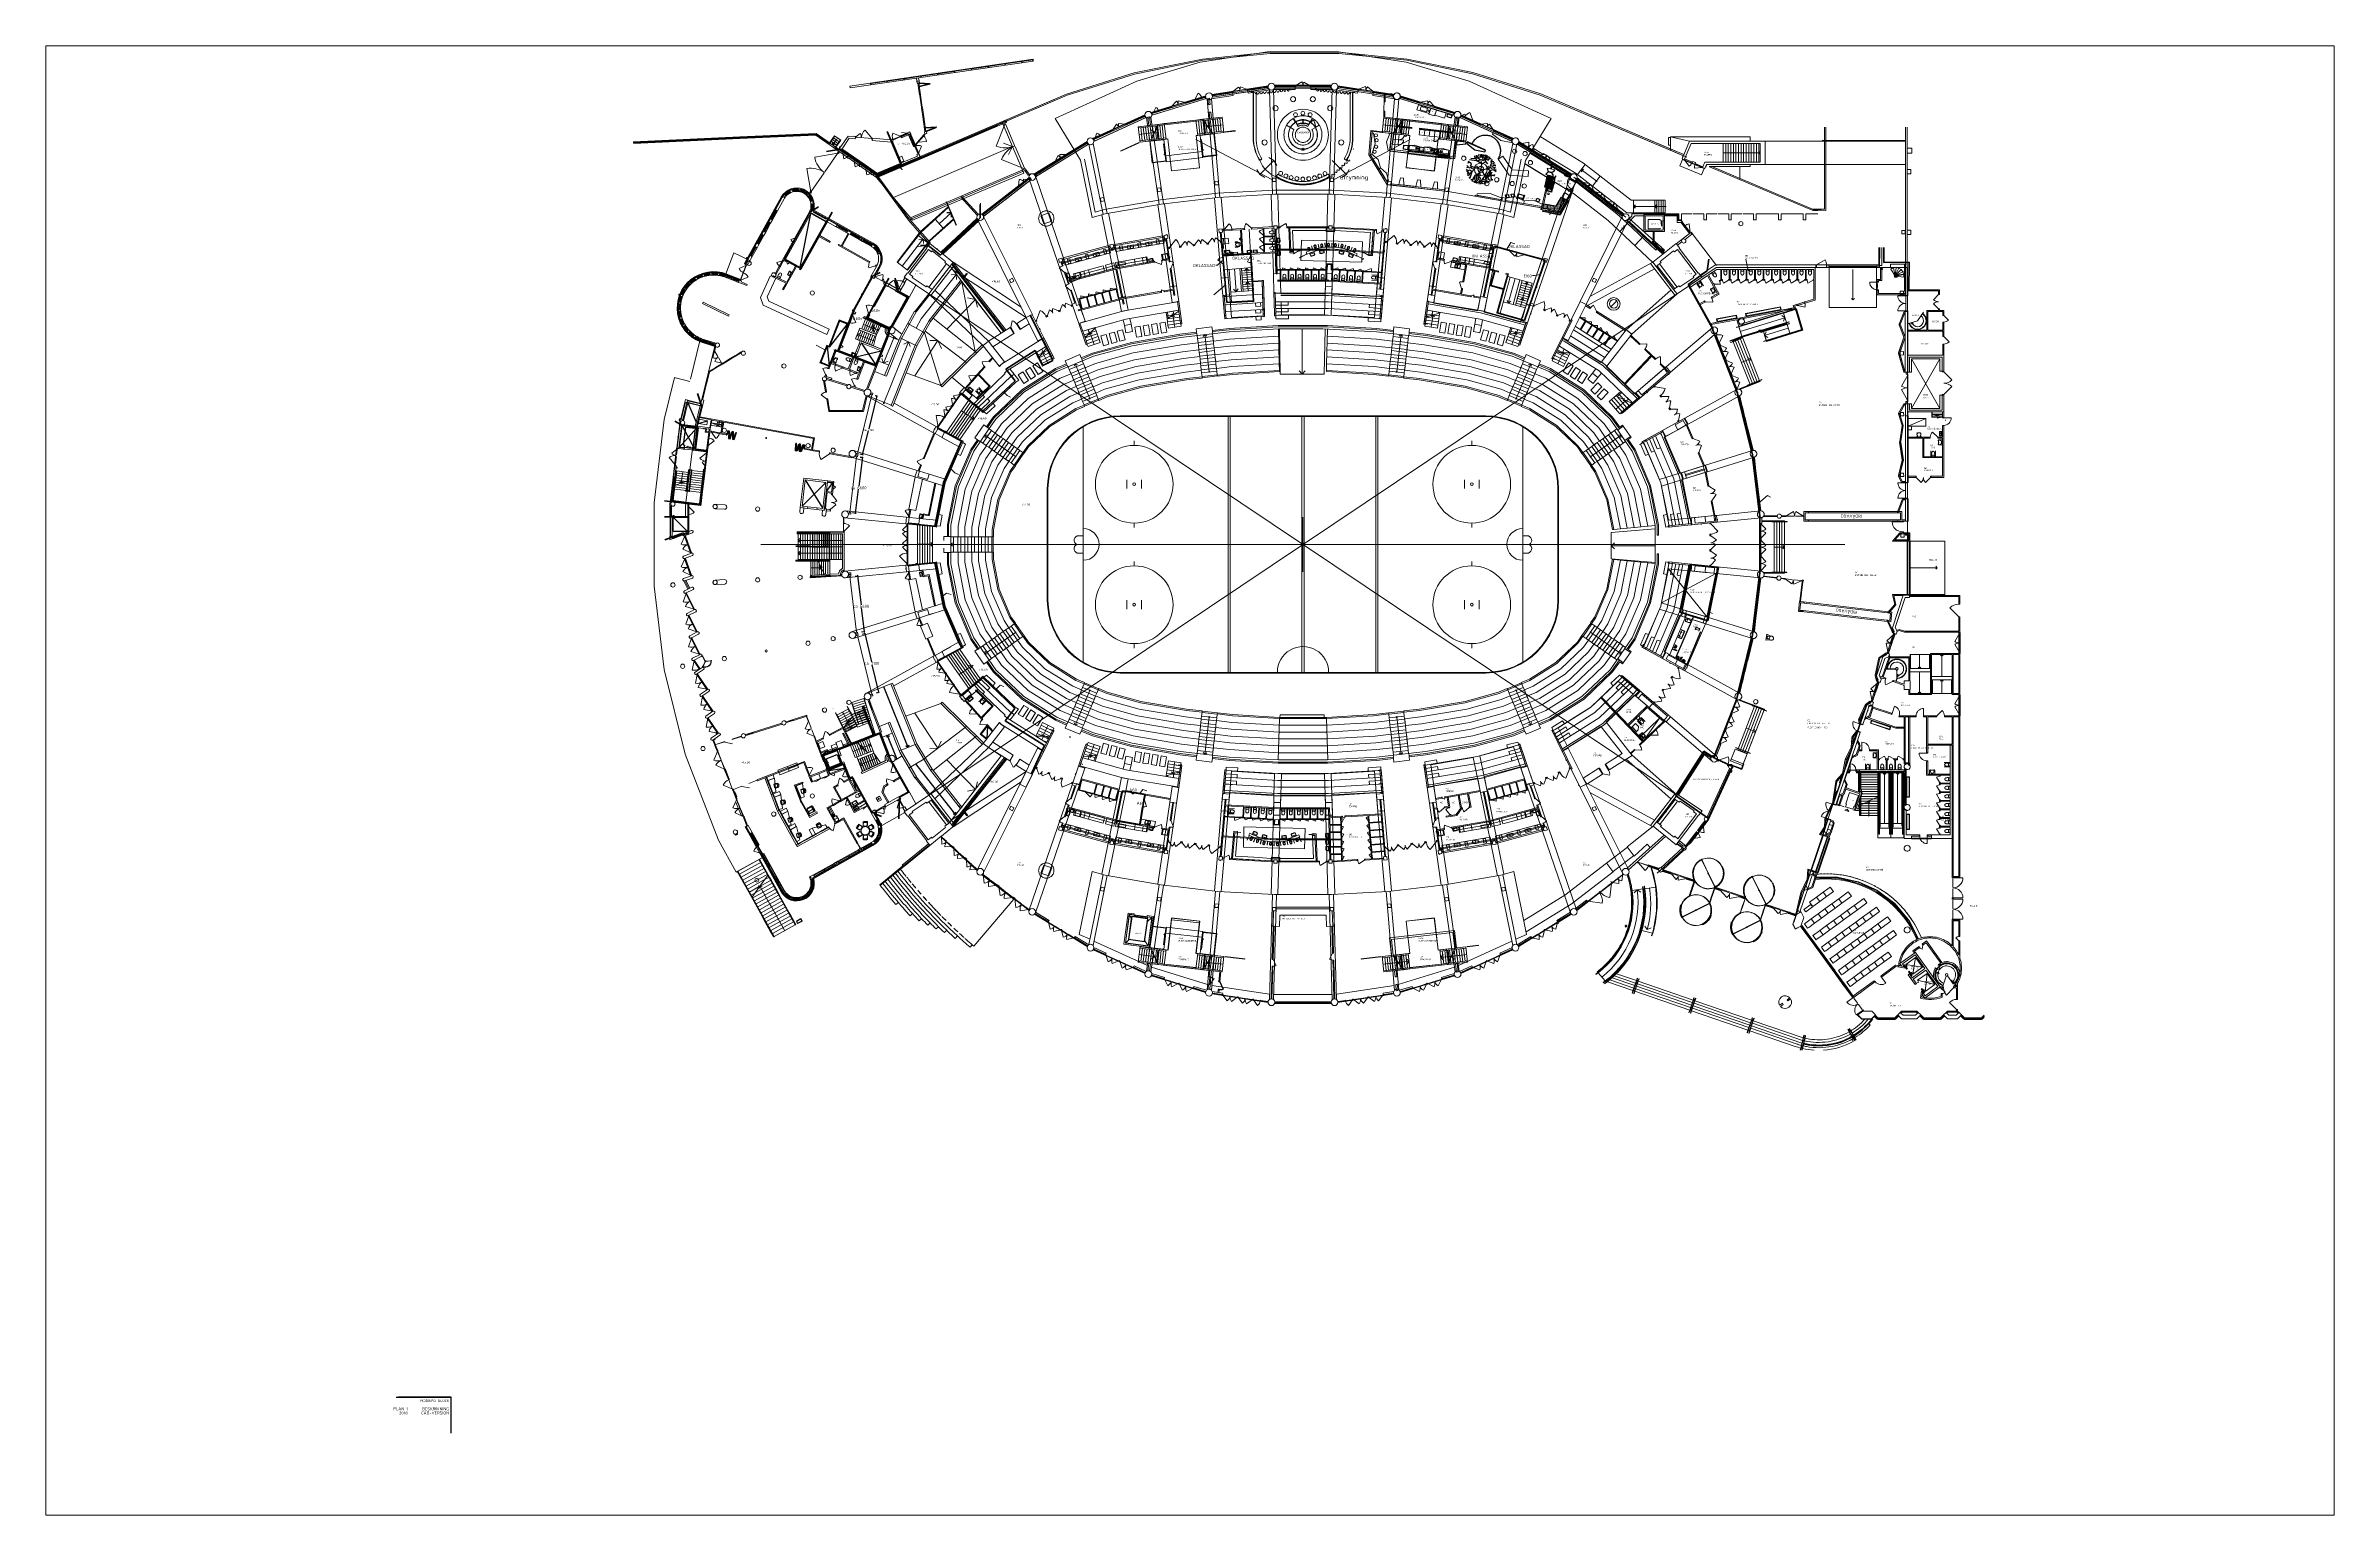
# Paper-space layout 'Layout1' of a CAD drawing. Header units: millimetres. Extents: x 43 to 383, y 27 to 246.
# The model-space entities are those that its viewports show. They can reach past a viewport. Long polylines and large blocks are cut down to what shows.
import ezdxf
from ezdxf.enums import TextEntityAlignment as Align

# ---------------------------------------------------------------- set-up
doc = ezdxf.new("R2010")
doc.units = ezdxf.units.MM
doc.header["$LTSCALE"] = 100
for name, pattern in [('1 Prickad', [1, 0, -1]), ('2 Streckad', [3.75, 3, -0.75]), ('2 Streckad kort', [2.25, 1.5, -0.75]), ('3 Punktstreckad', [6.2, 4.2, -1, 0, -1]), ('3 Punktstreckad kort', [4.1, 2.1, -1, 0, -1]), ('A_PSTRECK_2', [3.8, 2.2, -0.7, 0.2, -0.7]), ('Brand EI 30', [6, 3, -3]), ('Brand EI 60', [10.5, 4.5, -3, 0, -3]), ('CONTINU', [0]), ('DASHDOT2', [3.8, 2.2, -0.7, 0.2, -0.7]), ('DASHED', [0.75, 0.5, -0.25]), ('DASHED_1', [2, 1, -1]), ('DASHED_2', [3, 2, -1]), ('IMPORT-A_PSTRECK_4', [24, 16, -3.6, 0.8, -3.6]), ('IMPORT-DASHED', [6, 4, -2]), ('IMPORT-DASHED_1', [4, 2, -2]), ('IMPORT-DASHED_2', [6, 4, -2]), ('Overhead', [6.2, 4.2, -1, 0, -1])]:
    doc.linetypes.add(name, pattern=pattern)
doc.layers.get('DEFPOINTS').update_dxf_attribs({"lineweight": 9})
doc.layers.add('_LS skiss', color=6, linetype='CONTINU', lineweight=9, plot=False)
for name, color, linetype, lineweight in [('_LS SKISS RÖD', 1, 'CONTINU', 9), ('A-------AA-', 1, 'Continuous', 18), ('A-------EKN', 1, '2 Streckad', 13), ('A-------EMN', 10, 'Continuous', 35), ('A-------T--', 1, 'Continuous', 13), ('A-------T2N', 1, 'Continuous', 13), ('A------D1-', 1, 'Continuous', 9), ('A----003E-N', 10, 'Continuous', 35), ('A----004E-N', 4, 'Continuous', 13), ('A--VE---E-N', 1, 'Continuous', 9), ('A-1020-----', 1, 'Continuous', 13), ('A-13G---ED-', 1, 'Continuous', 25), ('A-13G---EDN', 1, 'Continuous', 9), ('A-27----', 1, '3 Punktstreckad', 13), ('A-27B---E-N', 7, 'Continuous', 18), ('A-27B---EJN', 1, 'Continuous', 9), ('A-27C---E-N', 7, 'Continuous', 18), ('A-27C---EJN', 1, 'Continuous', 9), ('A-27D---E-N', 7, 'Continuous', 9), ('A-3311-EA-', 3, 'Continuous', 9), ('A-3312-EA-', 3, 'Continuous', 9), ('A-33121---', 1, 'Continuous', 9), ('A-3320-EA-', 3, 'Continuous', 9), ('A-3360----', 1, 'Continuous', 9), ('A-3551-EA-', 1, 'Continuous', 9), ('A-3552-EA-', 1, 'Continuous', 9), ('A-3652-EA-', 1, 'Continuous', 9), ('A-42----', 1, 'Continuous', 50), ('A-42D--BE-N', 1, 'Continuous', 9), ('A-42D--CE-E', 1, 'Continuous', 13), ('A-42D--CE-N', 1, 'Continuous', 9), ('A-42D--CT2N', 20, 'Continuous', 13), ('A-42D--FE-N', 1, 'Continuous', 9), ('A-42E---E-N', 7, 'Continuous', 9), ('A-43----', 1, '3 Punktstreckad', 13), ('A-43----EM-', 130, 'IMPORT-A_PSTRECK_4', 9), ('A-43CB--E-E', 3, 'Continuous', 9), ('A-43CB--E-N', 3, 'Continuous', 18), ('A-43CB--EJN', 1, 'Continuous', 9), ('A-43CC-CE-E', 10, 'Continuous', 25), ('A-44B---E-N', 1, 'Continuous', 9), ('A-45BY--E-N', 1, 'Continuous', 9), ('A-45C---', 1, '2 Streckad kort', 13), ('A-45CA--E-N', 1, 'Continuous', 9), ('A-45CA--EMN', 4, 'Overhead', 9), ('A-46B---E--', 1, 'Continuous', 0), ('A-46B--BE-N', 1, 'Continuous', 9), ('A-46B--BEMN', 1, '3 Punktstreckad kort', 9), ('A-46B--CE-N', 1, '1 Prickad', 9), ('A-46C---E-N', 1, 'Continuous', 9), ('A-5-----E--', 1, 'Continuous', 0), ('A-5-----E-N', 1, 'Continuous', 9), ('A-71----E--', 1, 'Continuous', 0), ('A-73----E--', 1, 'Continuous', 0), ('A-A-BTA-E-A', 4, 'Continuous', 0), ('A-A-NTA-T2N', 1, 'Continuous', 13), ('A-B-B-EI-30', 7, 'Brand EI 30', 70), ('A-B-B-EI-60', 6, 'Brand EI 60', 100), ('A-B-G---T1-', 1, 'Continuous', 9), ('A-STOMME', 3, 'Continuous', 9), ('A-U-----T1-200', 3, 'Continuous', 13), ('A-YTTER', 3, 'Continuous', 9), ('A003', 4, 'Continuous', 9), ('A030', 7, 'Continuous', 9), ('A030-1', 1, 'Continuous', 9), ('A030-B', 1, 'IMPORT-DASHED', 9), ('A030-O', 1, 'IMPORT-A_PSTRECK_4', 9), ('A030-R', 1, 'Continuous', 9), ('A032', 3, 'Continuous', 9), ('A035', 3, 'Continuous', 9), ('A036', 1, 'Continuous', 9), ('A036-B', 1, 'IMPORT-DASHED_2', 9), ('A036-O', 1, 'IMPORT-A_PSTRECK_4', 9), ('A036-R', 1, 'Continuous', 9), ('A037', 1, 'IMPORT-A_PSTRECK_4', 9), ('A040', 3, 'Continuous', 9), ('A040-O', 1, 'IMPORT-A_PSTRECK_4', 9), ('A040-R', 1, 'Continuous', 9), ('A042', 1, 'Continuous', 9), ('A042-1', 1, 'Continuous', 9), ('A045', 1, 'Continuous', 9), ('A046', 1, 'Continuous', 9), ('A046-O', 1, 'IMPORT-A_PSTRECK_4', 9), ('A050', 1, 'Continuous', 9), ('A050-B', 1, 'IMPORT-DASHED_2', 9), ('A050-O', 1, 'IMPORT-A_PSTRECK_4', 9), ('A050T', 1, 'Continuous', 9), ('A055', 12, 'IMPORT-DASHED_1', 9), ('A055-LS', 130, 'IMPORT-DASHED_1', 9), ('A055-O', 12, 'IMPORT-A_PSTRECK_4', 9), ('A061', 90, 'Continuous', 9), ('A061-O', 1, 'IMPORT-A_PSTRECK_4', 9), ('A085-O', 1, 'IMPORT-A_PSTRECK_4', 9), ('A095-7', 7, 'Continuous', 9), ('A095T', 3, 'Continuous', 9), ('A120', 9, 'Continuous', 9), ('A120-NR', 9, 'Continuous', 9), ('TRAPPSTEG', 254, 'Continuous', 9)]:
    doc.layers.add(name, color=color, linetype=linetype, lineweight=lineweight)
for name, color, linetype in [('A skiss', 4, 'Continuous'), ('A-46B--B--N', 1, 'Continuous'), ('A042-O', 1, 'A_PSTRECK_2'), ('människor', 1, 'Continuous'), ('P-------W--', 7, 'Continuous'), ('P-------W1-', 1, 'Continuous'), ('Skiss', 6, 'Continuous')]:
    doc.layers.add(name, color=color, linetype=linetype)
doc.layers.get('A-U-----T1-200').off()
doc.styles.add('ATTR', font='romans.shx', dxfattribs={"width": 0.8, "height": 1.735066})
doc.styles.add('ISO', font='isocp.shx')
doc.styles.add('ISOCPEUR', font='isocpeur.ttf', dxfattribs={"height": 350})
doc.styles.add('ISOCPEUR_1', font='isocpeur.ttf', dxfattribs={"height": 500.025001})
doc.styles.add('ISOCPEUR_2', font='isocpeur.ttf', dxfattribs={"height": 500})
doc.styles.add('ISOCPEUR_3', font='isocpeur.ttf', dxfattribs={"height": 175})
doc.styles.add('ISOCPEUR_4', font='isocpeur.ttf', dxfattribs={"height": 250})
doc.dimstyles.new('ABAKO1-100', dxfattribs={"dimscale": 100, "dimtxt": 2.5, "dimasz": 1, "dimexe": 1, "dimexo": 2, "dimgap": 1, "dimtad": 1, "dimdec": 0, "dimzin": 0, "dimdsep": 46, "dimtxsty": 'ISO', "dimblk1": 'OBLIQUE', "dimblk2": 'OBLIQUE', "dimsah": 1, "dimcen": 1, "dimdle": 1, "dimadec": 0, "dimazin": 0, "dimtfac": 1, "dimtdec": 0, "dimtmove": 0, "dimatfit": 3, "dimldrblk": 'OBLIQUE', "dimfxl": 1, "dimtolj": 1, "dimtzin": 0, "dimarcsym": 0})
doc.dimstyles.get("Standard").update_dxf_attribs({"dimtxt": 0.18, "dimasz": 0.18, "dimexe": 0.18, "dimexo": 0.0625, "dimgap": 0.09, "dimtad": 0, "dimtih": 1, "dimtoh": 1, "dimdec": 4, "dimzin": 0, "dimdsep": 46, "dimtxsty": 'Standard', "dimcen": 0.09, "dimadec": 0, "dimazin": 0, "dimtfac": 1, "dimtdec": 4, "dimtofl": 0, "dimtmove": 0, "dimatfit": 3, "dimfxl": 1, "dimtolj": 1, "dimtzin": 0, "dimarcsym": 0})
pattern_1 = [(135, (244782.43, -297041.23), (-35.355339, -35.355339), [])]
pattern_2 = [(63.546, (-208747.605, -257133.313), (-44.764615, 22.2739585), [])]
pattern_3 = [(63.23, (-216149.833, -255957.206), (-44.641089, 22.520506), [])]

# ---------------------------------------------------------------- blocks, each defined once
blk = doc.blocks.new('M_Concrete-Round-Column - 800 mm-1236126-A-40_P0010')
at = {"layer": 'A-27D---E-N'}
for start, end in [(0, 180), (180, 0)]:
    blk.add_arc((0, 0), 400, start, end, dxfattribs=at)
blk = doc.blocks.new('M_Concrete-Round-Column - 800 mm-1234115-A-40_P0010')
at = {"layer": 'A-27D---E-N'}
for start, end in [(0, 180), (180, 0)]:
    blk.add_arc((0, 0), 400, start, end, dxfattribs=at)
blk = doc.blocks.new('M_Concrete-Round-Column - 800 mm-1234116-A-40_P0010')
at = {"layer": 'A-27D---E-N'}
for start, end in [(0, 180), (180, 0)]:
    blk.add_arc((0, 0), 400, start, end, dxfattribs=at)
blk = doc.blocks.new('M_Concrete-Round-Column - 800 mm-1234117-A-40_P0010')
at = {"layer": 'A-27D---E-N'}
for start, end in [(0, 180), (180, 0)]:
    blk.add_arc((0, 0), 400, start, end, dxfattribs=at)
blk = doc.blocks.new('M_Concrete-Round-Column - 800 mm-1234118-A-40_P0010')
at = {"layer": 'A-27D---E-N'}
for start, end in [(0, 180), (180, 0)]:
    blk.add_arc((0, 0), 400, start, end, dxfattribs=at)
blk = doc.blocks.new('M_Concrete-Round-Column - 800 mm-1234119-A-40_P0010')
at = {"layer": 'A-27D---E-N'}
for start, end in [(0, 180), (180, 0)]:
    blk.add_arc((0, 0), 400, start, end, dxfattribs=at)
blk = doc.blocks.new('M_Concrete-Round-Column - 800 mm-1236098-A-40_P0010')
at = {"layer": 'A-27D---E-N'}
for start, end in [(360, 180), (180, 360)]:
    blk.add_arc((0, 0), 400, start, end, dxfattribs=at)
blk = doc.blocks.new('M_Concrete-Round-Column - 800 mm-1233837-A-40_P0010')
at = {"layer": 'A-27D---E-N'}
for start, end in [(360, 180), (180, 360)]:
    blk.add_arc((0, 0), 400, start, end, dxfattribs=at)
blk = doc.blocks.new('M_Concrete-Round-Column - 800 mm-1233862-A-40_P0010')
at = {"layer": 'A-27D---E-N'}
for start, end in [(360, 180), (180, 360)]:
    blk.add_arc((0, 0), 400, start, end, dxfattribs=at)
blk = doc.blocks.new('M_Concrete-Round-Column - 800 mm-1233887-A-40_P0010')
at = {"layer": 'A-27D---E-N'}
for start, end in [(360, 180), (180, 360)]:
    blk.add_arc((0, 0), 400, start, end, dxfattribs=at)
blk = doc.blocks.new('M_Concrete-Round-Column - 800 mm-1233912-A-40_P0010')
at = {"layer": 'A-27D---E-N'}
for start, end in [(360, 180), (180, 360)]:
    blk.add_arc((0, 0), 400, start, end, dxfattribs=at)
blk = doc.blocks.new('M_Concrete-Round-Column - 800 mm-1233811-A-40_P0010')
at = {"layer": 'A-27D---E-N'}
for start, end in [(360, 180), (180, 360)]:
    blk.add_arc((0, 0), 400, start, end, dxfattribs=at)
blk = doc.blocks.new('2-luftsfönster_H_ - fast - 700x2000-3065960-A-40_P0010')
at = {"layer": 'A-42D--BE-N'}
for p, q in [((-350, 84), (-350, -36)), ((350, 84), (-350, 84)), ((-287, -36), (-287, 84)), ((-287, 24), (287, 24)), ((287, 84), (287, -36)), ((350, 84), (350, -36)), ((-350, -36), (350, -36))]:
    blk.add_line(p, q, dxfattribs=at)
blk = doc.blocks.new('2-luftsfönster_H_ - fast - 700x2000-3065959-A-40_P0010')
at = {"layer": 'A-42D--BE-N'}
for p, q in [((-350, -84), (-350, 36)), ((-350, 36), (350, 36)), ((-287, 36), (-287, -84)), ((287, -84), (287, 36)), ((350, -84), (350, 36)), ((350, -84), (-350, -84)), ((-287, -24), (287, -24))]:
    blk.add_line(p, q, dxfattribs=at)
blk = doc.blocks.new('2-luftsfönster_H_ - fast - 700x2000-2828851-A-40_P0010')
at = {"layer": 'A-42D--BE-N'}
for p, q in [((-350, -84), (-350, 36)), ((-350, 36), (350, 36)), ((-287, 36), (-287, -84)), ((287, -84), (287, 36)), ((350, -84), (350, 36)), ((350, -84), (-350, -84)), ((-287, -24), (287, -24))]:
    blk.add_line(p, q, dxfattribs=at)
blk = doc.blocks.new('Railing - Railing-1862976-A-40_P0010')
at = {"layer": 'A-45BY--E-N'}
for p, q in [((-66293, 47872), (-78790, 47302)), ((-78788, 47252), (-66291, 47822)), ((-57314, 48282), (-66293, 47872)), ((-66291, 47822), (-57329, 48231)), ((-57329, 48231), (-55778, 47150)), ((-57320, 48263), (-57322, 48257)), ((-57319, 48269), (-57320, 48263)), ((-57317, 48275), (-57319, 48269)), ((-55749, 47191), (-57315, 48282))]:
    blk.add_line(p, q, dxfattribs=at)
at = {"layer": 'A-45BY--E-N', "flags": 128}
for points in [[(-78788, 47252), (-78788, 47253), (-78788, 47255), (-78788, 47259), (-78788, 47265), (-78789, 47271), (-78789, 47277), (-78789, 47284), (-78790, 47290), (-78790, 47295), (-78790, 47299), (-78790, 47301), (-78790, 47302)], [(-57329, 48231), (-57329, 48232), (-57328, 48235), (-57327, 48239), (-57326, 48244), (-57324, 48250), (-57322, 48257)], [(-57314, 48282), (-57315, 48281), (-57316, 48279), (-57317, 48275)], [(-55749, 47191), (-55750, 47190), (-55751, 47188), (-55753, 47185), (-55756, 47181), (-55760, 47176), (-55763, 47170), (-55767, 47165), (-55771, 47160), (-55774, 47156), (-55776, 47153), (-55777, 47151), (-55778, 47150)]]:
    blk.add_lwpolyline(points, dxfattribs=at)
at = {"layer": 'A-45BY--E-N'}
blk.add_open_spline([(-66291, 47822), (-66291, 47822), (-66291, 47823), (-66291, 47826), (-66292, 47830), (-66292, 47836), (-66293, 47847), (-66293, 47860), (-66293, 47870), (-66293, 47872), (-66293, 47872)], degree=3, knots=[0, 0, 0, 0, 0.0833333, 0.1666667, 0.25, 0.3333333, 0.5, 0.6666667, 0.8333333, 1, 1, 1, 1], dxfattribs=at)
blk = doc.blocks.new('M_Concrete-Round-Column - 500 mm-1982189-A-40_P0010')
at = {"layer": 'A-27D---E-N'}
for start, end in [(360, 180), (180, 360)]:
    blk.add_arc((0, 0), 250, start, end, dxfattribs=at)
blk = doc.blocks.new('Innerdörr standard - D100_Bef-9806118-A-40_P0010')
at = {"layer": 'A-42D--CE-E'}
blk.add_line((432, 50), (-197, 679), dxfattribs=at)
blk.add_arc((432, 50), 890, 135, 180, dxfattribs=at)
at = {"layer": 'A-42D--CE-N'}
for p, q in [((-458, 50), (-518, 50)), ((432, 50), (-458, 50)), ((-458, 50), (-458, -50)), ((-458, 50), (-458, -50)), ((432, -50), (432, 50)), ((432, 50), (432, -50)), ((432, 50), (492, 50)), ((-458, -50), (-518, -50)), ((-458, -50), (432, -50)), ((492, -50), (432, -50))]:
    blk.add_line(p, q, dxfattribs=at)
blk = doc.blocks.new('Innerdörr standard - D90_Bef-9805929-A-40_P0010')
at = {"layer": 'A-42D--CE-E'}
blk.add_line((382, 50), (-176, 609), dxfattribs=at)
blk.add_arc((382, 50), 790, 135, 180, dxfattribs=at)
at = {"layer": 'A-42D--CE-N'}
for p, q in [((-408, 50), (-468, 50)), ((-408, 50), (-408, -50)), ((382, 50), (382, -50)), ((382, 50), (442, 50)), ((-408, -50), (-468, -50)), ((442, -50), (382, -50))]:
    blk.add_line(p, q, dxfattribs=at)
blk = doc.blocks.new('Parinnerdörr - DD1900 Bef-7845739-A-40_P0010')
at = {"layer": 'A-42D--CE-E'}
for p, q in [((-903, -50), (-273, -679)), ((877, -50), (248, -679))]:
    blk.add_line(p, q, dxfattribs=at)
for centre, start, end in [((-903, -50), 315, 360), ((877, -50), 180, 225)]:
    blk.add_arc(centre, 890, start, end, dxfattribs=at)
at = {"layer": 'A-42D--CE-N'}
for p, q in [((-903, 50), (-963, 50)), ((-903, -50), (-903, 50)), ((877, -50), (877, 50)), ((937, 50), (877, 50)), ((-961, -50), (-903, -50)), ((877, -50), (937, -50))]:
    blk.add_line(p, q, dxfattribs=at)
blk = doc.blocks.new('Innerdörr standard - D90_Bef-9805930-A-40_P0010')
at = {"layer": 'A-42D--CE-E'}
blk.add_line((382, -50), (-176, -609), dxfattribs=at)
blk.add_arc((382, -50), 790, 180, 225, dxfattribs=at)
at = {"layer": 'A-42D--CE-N'}
for p, q in [((-408, 50), (-468, 50)), ((-408, -50), (-408, 50)), ((382, -50), (382, 50)), ((442, 50), (382, 50)), ((-408, -50), (-468, -50)), ((382, -50), (442, -50))]:
    blk.add_line(p, q, dxfattribs=at)
blk = doc.blocks.new('Bad _ WC - Tvättställ - 500x350-2094205-A-40_P0010')
at = {"layer": 'A-5-----E-N'}
for p, q in [((-657, -420), (-657, -700)), ((-618, -691), (-589, -516)), ((-607, -750), (-207, -750)), ((-215, -715), (-598, -715)), ((-570, -500), (-244, -500)), ((-224, -516), (-195, -691)), ((-157, -700), (-157, -420))]:
    blk.add_line(p, q, dxfattribs=at)
for centre, radius, start, end in [((-637, -420), 20, 90, 180), ((-607, -700), 50, 180, 270), ((-598, -695), 20, 170.75389, 270), ((-570, -520), 20, 90, 170.75389), ((-244, -520), 20, 9.24611, 90), ((-215, -695), 20, 270, 9.24611), ((-207, -700), 50, 270, 360), ((-177, -420), 20, 360, 90)]:
    blk.add_arc(centre, radius, start, end, dxfattribs=at)
blk = doc.blocks.new('Bad _ WC - Tvättställ - 500x350-2094400-A-40_P0010')
at = {"layer": 'A-5-----E-N'}
for p, q in [((-657, 420), (-657, 700)), ((-618, 691), (-589, 516)), ((-607, 750), (-207, 750)), ((-215, 715), (-598, 715)), ((-570, 500), (-244, 500)), ((-224, 516), (-195, 691)), ((-157, 700), (-157, 420))]:
    blk.add_line(p, q, dxfattribs=at)
for centre, radius, start, end in [((-607, 700), 50, 90, 180), ((-637, 420), 20, 180, 269.99999), ((-598, 695), 20, 90, 189.24611), ((-570, 520), 20, 189.24611, 270), ((-244, 520), 20, 270, 350.75389), ((-215, 695), 20, 350.75389, 90), ((-207, 700), 50, 0, 90), ((-177, 420), 20, 270.00001, 0)]:
    blk.add_arc(centre, radius, start, end, dxfattribs=at)
blk = doc.blocks.new('Hissfront_ABAKO - Sidoöppnande 1750-1000-2639263-A-40_P0010')
at = {"layer": 'A-13G---EDN'}
for p, q in [((-55, 150), (45, 220)), ((-55, 150), (45, 80)), ((445, 150), (-55, 150))]:
    blk.add_line(p, q, dxfattribs=at)
at = {"layer": 'A-46C---E-N'}
for p, q in [((-305, 0), (-875, 0)), ((-875, 0), (-875, -60)), ((195, 40), (-305, 40)), ((-305, 40), (-305, 0)), ((-305, -60), (-305, 0)), ((-305, 0), (195, 0)), ((695, 80), (195, 80)), ((195, 80), (195, 40)), ((195, 40), (695, 40)), ((195, 0), (195, 40)), ((695, 40), (695, 80)), ((695, 40), (695, 0)), ((875, 0), (695, 0)), ((695, 0), (695, -60)), ((875, -60), (875, 0)), ((-875, -60), (-305, -60)), ((695, -60), (875, -60))]:
    blk.add_line(p, q, dxfattribs=at)
blk = doc.blocks.new('Pelare - Stål - VKR - VKR 100x100x8_0-3531958-A-40_P0010')
at = {"layer": 'A-27D---E-N'}
for p, q in [((50, 50), (-50, 50)), ((-50, 50), (-50, -50)), ((-42, -42), (-42, 42)), ((-42, 42), (42, 42)), ((42, 42), (42, -42)), ((50, -50), (50, 50)), ((-50, -50), (50, -50)), ((42, -42), (-42, -42))]:
    blk.add_line(p, q, dxfattribs=at)
blk = doc.blocks.new('2-luftsfönster_H_ - fast - 1200x2000-2823684-A-40_P0010')
at = {"layer": 'A-42D--BE-N'}
for p, q in [((-600, 84), (-600, -36)), ((600, 84), (-600, 84)), ((-537, -36), (-537, 84)), ((-537, 24), (537, 24)), ((537, 84), (537, -36)), ((600, 84), (600, -36)), ((-600, -36), (600, -36))]:
    blk.add_line(p, q, dxfattribs=at)
blk = doc.blocks.new('2-luftsfönster_H_ - fast - 700x2000-2824090-A-40_P0010')
at = {"layer": 'A-42D--BE-N'}
for p, q in [((-350, 84), (-350, -36)), ((350, 84), (-350, 84)), ((-287, -36), (-287, 84)), ((-287, 24), (287, 24)), ((287, 84), (287, -36)), ((350, 84), (350, -36)), ((-350, -36), (350, -36))]:
    blk.add_line(p, q, dxfattribs=at)
blk = doc.blocks.new('1-luft fast - 700x1100-2824606-A-40_P0010')
at = {"layer": 'A-42D--BE-N'}
for p, q in [((-337.5, 84), (-350, 84)), ((-337.5, 84), (337.5, 84)), ((-287.5, 84), (-287.5, -36)), ((-287.5, 24), (287.5, 24)), ((287.5, 84), (287.5, -36)), ((337.5, 84), (350, 84)), ((-337.5, -36), (-350, -36)), ((-337.5, -36), (337.5, -36)), ((337.5, -36), (350, -36))]:
    blk.add_line(p, q, dxfattribs=at)
blk = doc.blocks.new('1-luft fast - 1200x1100-2824605-A-40_P0010')
at = {"layer": 'A-42D--BE-N'}
for p, q in [((-587.5, 84), (-600, 84)), ((-587.5, 84), (587.5, 84)), ((-537.5, 84), (-537.5, -36)), ((-537.5, 24), (537.5, 24)), ((537.5, 84), (537.5, -36)), ((587.5, 84), (600, 84)), ((-587.5, -36), (-600, -36)), ((-587.5, -36), (587.5, -36)), ((587.5, -36), (600, -36))]:
    blk.add_line(p, q, dxfattribs=at)
blk = doc.blocks.new('Walls 14 - Walls 13-2816838-A-40_P0010')
at = {"layer": 'A-42E---E-N'}
for p, q in [((-59187, 4346), (-59245, 3867)), ((-58741, 4292), (-59187, 4346)), ((-58741, 4292), (-58799, 3813)), ((-56556, 4029), (-56611, 3577)), ((-56358, 4006), (-56556, 4029)), ((-56358, 4006), (-56334, 4204)), ((-56086, 4174), (-56334, 4204)), ((-56165, 3523), (-56086, 4174))]:
    blk.add_line(p, q, dxfattribs=at)
for centre, start, end in [((-59020, 3853), 176.57021, 349.71063), ((-56389, 3537), 169.71063, 356.57021)]:
    blk.add_arc(centre, 225, start, end, dxfattribs=at)
blk = doc.blocks.new('Innerdörr standard - D90_Bef-9805928-A-40_P0010')
at = {"layer": 'A-42D--CE-E'}
blk.add_line((382, -60), (-176, -619), dxfattribs=at)
blk.add_arc((382, -60), 790, 180, 225, dxfattribs=at)
at = {"layer": 'A-42D--CE-N'}
for p, q in [((-408, 60), (-468, 60)), ((-408, -60), (-408, 60)), ((382, -60), (382, 60)), ((442, 60), (382, 60)), ((-408, -60), (-468, -60)), ((382, -60), (442, -60))]:
    blk.add_line(p, q, dxfattribs=at)
blk = doc.blocks.new('Parinnerdörr - DD1310 Bef-2824689-A-40_P0010')
at = {"layer": 'A-42D--CE-E'}
for p, q in [((-608, 134), (22, 763)), ((582, 134), (370, 346))]:
    blk.add_line(p, q, dxfattribs=at)
for centre, radius, start, end in [((-608, 134), 890, 0, 45), ((582, 134), 300, 135, 180)]:
    blk.add_arc(centre, radius, start, end, dxfattribs=at)
at = {"layer": 'A-42D--CE-N'}
for p, q in [((-608, 34), (-668, 34)), ((-666, 134), (-608, 134)), ((-608, 134), (-608, 34)), ((582, 134), (582, 34)), ((582, 134), (642, 134)), ((642, 34), (582, 34))]:
    blk.add_line(p, q, dxfattribs=at)
blk = doc.blocks.new('Innerdörr standard - D1110-Bef-7228689-A-40_P0010')
at = {"layer": 'A-42D--CE-E'}
blk.add_line((482, 134), (-218, 834), dxfattribs=at)
blk.add_arc((482, 134), 990, 135, 180, dxfattribs=at)
at = {"layer": 'A-42D--CE-N'}
for p, q in [((-508, 134), (-568, 134)), ((482, 134), (-508, 134)), ((-508, 134), (-508, -134)), ((-508, 134), (-508, -134)), ((482, -134), (482, 134)), ((482, 134), (482, -134)), ((482, 134), (542, 134)), ((-508, -134), (-568, -134)), ((-508, -134), (482, -134)), ((542, -134), (482, -134))]:
    blk.add_line(p, q, dxfattribs=at)
blk = doc.blocks.new('Innerdörr standard - D100_Bef-9806113-A-40_P0010')
at = {"layer": 'A-42D--CE-E'}
blk.add_line((432, -134), (-197, -763), dxfattribs=at)
blk.add_arc((432, -134), 890, 180, 225, dxfattribs=at)
at = {"layer": 'A-42D--CE-N'}
for p, q in [((-458, 134), (-518, 134)), ((-458, 134), (432, 134)), ((-458, -134), (-458, 134)), ((-458, -134), (-458, 134)), ((432, 134), (432, -134)), ((432, -134), (432, 134)), ((492, 134), (432, 134)), ((-458, -134), (-518, -134)), ((432, -134), (-458, -134)), ((432, -134), (492, -134))]:
    blk.add_line(p, q, dxfattribs=at)
blk = doc.blocks.new('Innerdörr standard - D1110_A60_Bef-7228695-A-40_P0010')
at = {"layer": 'A-42D--CE-E'}
blk.add_line((482, -60), (-218, -760), dxfattribs=at)
blk.add_arc((482, -60), 990, 180, 225, dxfattribs=at)
at = {"layer": 'A-42D--CE-N'}
for p, q in [((-508, 60), (-568, 60)), ((-508, -60), (-508, 60)), ((482, -60), (482, 60)), ((542, 60), (482, 60)), ((-508, -60), (-568, -60)), ((482, -60), (542, -60))]:
    blk.add_line(p, q, dxfattribs=at)
blk = doc.blocks.new('Lucka - IL5x5_A60 bef-8351688-A-40_P0010')
at = {"layer": 'A-42D--CE-E'}
blk.add_line((182, 65), (-93, 341), dxfattribs=at)
blk.add_arc((182, 65), 390, 135, 180, dxfattribs=at)
blk = doc.blocks.new('Innerdörr standard - D80_Bef-7228696-A-40_P0010')
at = {"layer": 'A-42D--CE-E'}
blk.add_line((332, 60), (-156, 548), dxfattribs=at)
blk.add_arc((332, 60), 690, 135, 180, dxfattribs=at)
at = {"layer": 'A-42D--CE-N'}
for p, q in [((-358, 60), (-418, 60)), ((332, 60), (-358, 60)), ((-358, 60), (-358, -60)), ((-358, 60), (-358, -60)), ((332, -60), (332, 60)), ((332, 60), (332, -60)), ((332, 60), (392, 60)), ((-358, -60), (-418, -60)), ((-358, -60), (332, -60)), ((392, -60), (332, -60))]:
    blk.add_line(p, q, dxfattribs=at)
blk = doc.blocks.new('Innerdörr standard - SD10_A60_Bef-7228625-A-40_P0010')
at = {"layer": 'A-42D--CE-E'}
blk.add_line((432, -100), (-197, -729), dxfattribs=at)
blk.add_arc((432, -100), 890, 180, 225, dxfattribs=at)
at = {"layer": 'A-42D--CE-N'}
for p, q in [((-458, 100), (-518, 100)), ((-458, 100), (432, 100)), ((-458, -100), (-458, 100)), ((-458, -100), (-458, 100)), ((432, 100), (432, -100)), ((432, -100), (432, 100)), ((492, 100), (432, 100)), ((-458, -100), (-518, -100)), ((432, -100), (-458, -100)), ((432, -100), (492, -100))]:
    blk.add_line(p, q, dxfattribs=at)
blk = doc.blocks.new('CW Dörr-Glas-Ram - Mc Donalds 1-8495602-A-40_P0010')
at = {"layer": 'A-13G---EDN'}
blk.add_line((-475, -5), (197, -677), dxfattribs=at)
blk.add_arc((-475, -5), 950, 315, 360, dxfattribs=at)
at = {"layer": 'A-42D--CE-N'}
blk.add_line((-375, -5), (375, -5), dxfattribs=at)
blk = doc.blocks.new('Rectangular Mullion - 50x70-8495603-A-40_P0010')
at = {"layer": 'A-42D--FE-N'}
for p, q in [((0, 35), (-50, 35)), ((-50, 35), (-50, -35)), ((0, 35), (0, -35)), ((-50, -35), (0, -35))]:
    blk.add_line(p, q, dxfattribs=at)
blk = doc.blocks.new('Rectangular Mullion - 50x70-8495604-A-40_P0010')
at = {"layer": 'A-42D--FE-N'}
for p, q in [((0, 35), (-50, 35)), ((-50, 35), (-50, -35)), ((0, 35), (0, -35)), ((-50, -35), (0, -35))]:
    blk.add_line(p, q, dxfattribs=at)
blk = doc.blocks.new('Walls 15 - Walls 15-2835625-A-40_P0010')
at = {"layer": 'A-42E---E-N'}
for p, q in [((-69211, -4203), (-68103, -4137)), ((-69179, -4723), (-68071, -4656))]:
    blk.add_line(p, q, dxfattribs=at)
for centre, start, end in [((-69195, -4463), 93.42979, 273.42979), ((-68087, -4397), 273.42979, 93.42979)]:
    blk.add_arc(centre, 260, start, end, dxfattribs=at)
blk = doc.blocks.new('Walls 16 - Walls 15-2835639-A-40_P0010')
at = {"layer": 'A-42E---E-N'}
for p, q in [((-69211, 4203), (-68103, 4137)), ((-69179, 4723), (-68071, 4656))]:
    blk.add_line(p, q, dxfattribs=at)
for centre, start, end in [((-69195, 4463), 86.57021, 266.57021), ((-68087, 4397), 266.57021, 86.57021)]:
    blk.add_arc(centre, 260, start, end, dxfattribs=at)
blk = doc.blocks.new('Innerdörr standard - D90_Bef-9805932-A-40_P0010')
at = {"layer": 'A-42D--CE-E'}
blk.add_line((382, -70), (-176, -629), dxfattribs=at)
blk.add_arc((382, -70), 790, 180, 225, dxfattribs=at)
at = {"layer": 'A-42D--CE-N'}
for p, q in [((-408, 70), (-468, 70)), ((-408, -70), (-408, 70)), ((382, -70), (382, 70)), ((442, 70), (382, 70)), ((-408, -70), (-468, -70)), ((382, -70), (442, -70))]:
    blk.add_line(p, q, dxfattribs=at)
blk = doc.blocks.new('Innerdörr standard - D80_Bef-7228704-A-40_P0010')
at = {"layer": 'A-42D--CE-E'}
blk.add_line((332, -73), (-156, -560), dxfattribs=at)
blk.add_arc((332, -73), 690, 180, 225, dxfattribs=at)
at = {"layer": 'A-42D--CE-N'}
for p, q in [((-358, 72), (-418, 72)), ((-358, 72), (332, 72)), ((-358, -73), (-358, 72)), ((-358, -73), (-358, 72)), ((332, 72), (332, -73)), ((332, -73), (332, 72)), ((392, 72), (332, 72)), ((-358, -73), (-418, -73)), ((332, -73), (-358, -73)), ((332, -73), (392, -73))]:
    blk.add_line(p, q, dxfattribs=at)
blk = doc.blocks.new('Innerdörr standard - D100_Bef-9806119-A-40_P0010')
at = {"layer": 'A-42D--CE-E'}
blk.add_line((432, -73), (-197, -702), dxfattribs=at)
blk.add_arc((432, -73), 890, 180, 225, dxfattribs=at)
at = {"layer": 'A-42D--CE-N'}
for p, q in [((-458, 72), (-518, 72)), ((-458, 72), (432, 72)), ((-458, -73), (-458, 72)), ((-458, -73), (-458, 72)), ((432, 72), (432, -73)), ((432, -73), (432, 72)), ((492, 72), (432, 72)), ((-458, -73), (-518, -73)), ((432, -73), (-458, -73)), ((432, -73), (492, -73))]:
    blk.add_line(p, q, dxfattribs=at)
blk = doc.blocks.new('Handfat - 500x350-2841680-A-40_P0010')
at = {"layer": 'A-5-----E-N'}
for p, q in [((-657, -420), (-657, -700)), ((-618, -691), (-589, -516)), ((-607, -750), (-207, -750)), ((-215, -715), (-598, -715)), ((-570, -500), (-244, -500)), ((-224, -516), (-195, -691)), ((-157, -700), (-157, -420))]:
    blk.add_line(p, q, dxfattribs=at)
for centre, radius, start, end in [((-637, -420), 20, 90, 180), ((-607, -700), 50, 180, 270), ((-598, -695), 20, 170.75389, 270), ((-570, -520), 20, 90, 170.75389), ((-244, -520), 20, 9.24611, 90), ((-215, -695), 20, 270, 9.24611), ((-207, -700), 50, 270, 0), ((-177, -420), 20, 0, 90)]:
    blk.add_arc(centre, radius, start, end, dxfattribs=at)
blk = doc.blocks.new('WC - WC-2838567-A-40_P0010')
at = {"layer": 'A-5-----E-N'}
for centre, radius, start, end in [((421, -347), 602, 168.44435, 205.33844), ((-92, -207), 80.7, 171.93226, 190.53725), ((509, -292), 688, 160.48543, 171.93226), ((-161, -218), 10.7, 198.61329, 225.68501), ((-161, -218), 10.7, 225.68501, 257.28584), ((-2, 1206), 1444, 263.59583, 270.09184), ((-112, -72), 29.1, 108.95201, 161.04799), ((-2, -547), 133, 205.33844, 270.99489), ((-2, -523), 493, 89.76802, 103.9599), ((2, -523), 493, 76.0401, 90.23198), ((2, 1206), 1444, 269.90816, 276.40417), ((2, -547), 133, 269.00511, 334.66156), ((111, -72), 29.1, 18.95201, 71.04799), ((-421, -347), 602, 334.66156, 11.55565), ((-509, -292), 688, 8.06774, 19.51457), ((161, -218), 10.7, 282.71416, 314.31499), ((161, -218), 10.7, 314.31499, 341.38671), ((92, -207), 80.7, 349.46275, 8.06774)]:
    blk.add_arc(centre, radius, start, end, dxfattribs=at)
blk = doc.blocks.new('Rectangular Mullion - 50x70-8495608-A-40_P0010')
at = {"layer": 'A-42D--FE-N'}
for p, q in [((0, 35), (-50, 35)), ((-50, 35), (-50, -35)), ((0, 35), (0, -35)), ((-50, -35), (0, -35))]:
    blk.add_line(p, q, dxfattribs=at)
blk = doc.blocks.new('CW Pardörr-Glas-Ram - Bef Mc D entré-8496057-A-40_P0010')
at = {"layer": 'A-13G---EDN'}
for p, q in [((-839, -5), (-246, -599)), ((839, -5), (246, -599))]:
    blk.add_line(p, q, dxfattribs=at)
for centre, start, end in [((-839, -5), 315, 360), ((839, -5), 180, 225)]:
    blk.add_arc(centre, 839, start, end, dxfattribs=at)
at = {"layer": 'A-42D--CE-N'}
for p, q in [((-769, -5), (-70, -5)), ((70, -5), (769, -5))]:
    blk.add_line(p, q, dxfattribs=at)
blk = doc.blocks.new('Rectangular Mullion - 50x70-8496042-A-40_P0010')
at = {"layer": 'A-42D--FE-N'}
for p, q in [((0, 35), (-50, 35)), ((-50, 35), (-50, -35)), ((0, 35), (0, -35)), ((-50, -35), (0, -35))]:
    blk.add_line(p, q, dxfattribs=at)
blk = doc.blocks.new('Pelare-Oval bef vid entre - Pelare-Oval bef vid entre-2848787-A-40_P0010')
at = {"layer": 'A-27D---E-N'}
for p, q in [((-150, 500), (-150, -500)), ((150, -500), (150, 500))]:
    blk.add_line(p, q, dxfattribs=at)
for centre, start, end in [((0, 500), 360, 180), ((0, -500), 180, 360)]:
    blk.add_arc(centre, 150, start, end, dxfattribs=at)
blk = doc.blocks.new('CW Pardörr-Glas-Ram - Bef foajéparti-7325315-A-40_P0010')
at = {"layer": 'A-13G---EDN'}
for p, q in [((-1048, -5), (-307, -746)), ((1048, -5), (307, -746))]:
    blk.add_line(p, q, dxfattribs=at)
for centre, start, end in [((-1048, -5), 315, 360), ((1048, -5), 180, 225)]:
    blk.add_arc(centre, 1048, start, end, dxfattribs=at)
at = {"layer": 'A-42D--CE-N'}
for p, q in [((-978, -5), (-70, -5)), ((70, -5), (978, -5))]:
    blk.add_line(p, q, dxfattribs=at)
blk = doc.blocks.new('Rectangular Mullion - 50x100-2850019-A-40_P0010')
at = {"layer": 'A-42D--FE-N'}
for p, q in [((-72079, -1000), (-72796, 970)), ((-71985, -966), (-72702, 1004))]:
    blk.add_line(p, q, dxfattribs=at)
blk = doc.blocks.new('Rectangular Mullion - 50x100-2850023-A-40_P0010')
at = {"layer": 'A-42D--FE-N'}
for p, q in [((0, 50), (-50, 50)), ((-50, 50), (-50, -50)), ((-50, -50), (0, -50)), ((0, -41), (0, -50))]:
    blk.add_line(p, q, dxfattribs=at)
blk = doc.blocks.new('Rectangular Mullion - 50x100-2850024-A-40_P0010')
at = {"layer": 'A-42D--FE-N'}
for p, q in [((0, 50), (-50, 50)), ((-50, 50), (-50, -50)), ((-50, -50), (0, -50))]:
    blk.add_line(p, q, dxfattribs=at)
blk = doc.blocks.new('CW Pardörr-Glas-Ram - Bef foajéparti-9577565-A-40_P0010')
at = {"layer": 'A-13G---EDN'}
for p, q in [((-1048, 5), (-307, 746)), ((1048, 5), (307, 746))]:
    blk.add_line(p, q, dxfattribs=at)
for centre, start, end in [((-1048, 5), 0, 45), ((1048, 5), 135, 180)]:
    blk.add_arc(centre, 1048, start, end, dxfattribs=at)
at = {"layer": 'A-42D--CE-N'}
for p, q in [((-978, 5), (-70, 5)), ((70, 5), (978, 5))]:
    blk.add_line(p, q, dxfattribs=at)
blk = doc.blocks.new('Rectangular Mullion - 50x100-V1-A-40_P0010')
at = {"layer": 'A-42D--FE-N'}
for p, q in [((0, 50), (-50, 50)), ((-50, 50), (-50, -50)), ((-50, -50), (0, -50))]:
    blk.add_line(p, q, dxfattribs=at)
blk = doc.blocks.new('Rectangular Mullion - 50x100-V2-A-40_P0010')
at = {"layer": 'A-42D--FE-N'}
for p, q in [((0, 50), (-50, 50)), ((-50, 50), (-50, -50)), ((0, 50), (0, 42)), ((-50, -50), (0, -50))]:
    blk.add_line(p, q, dxfattribs=at)
blk = doc.blocks.new('Rectangular Mullion - 50x100-V3-A-40_P0010')
at = {"layer": 'A-42D--FE-N'}
for p, q in [((0, 50), (-50, 50)), ((-50, 50), (-50, -50)), ((-50, -50), (0, -50)), ((0, -42), (0, -50))]:
    blk.add_line(p, q, dxfattribs=at)
blk = doc.blocks.new('CW Dörr-Glas-Ram_Bef - Typ 2 bef 2-4161633-A-40_P0010')
at = {"layer": 'A-13G---EDN'}
blk.add_line((-572, -5), (237, -814), dxfattribs=at)
blk.add_arc((-572, -5), 1144, 315, 360, dxfattribs=at)
at = {"layer": 'A-42D--CE-N'}
blk.add_line((-472, -5), (472, -5), dxfattribs=at)
blk = doc.blocks.new('Rectangular Mullion - 50x100-3813150-A-40_P0010')
at = {"layer": 'A-42D--FE-N'}
for p, q in [((-71070, -14638), (-71707, -13689)), ((-70987, -14583), (-71624, -13633))]:
    blk.add_line(p, q, dxfattribs=at)
blk = doc.blocks.new('Rectangular Mullion - 50x100-V4-A-40_P0010')
at = {"layer": 'A-42D--FE-N'}
for p, q in [((0, 50), (-50, 50)), ((-50, 50), (-50, -50)), ((-50, -50), (-12, -50))]:
    blk.add_line(p, q, dxfattribs=at)
blk = doc.blocks.new('Lucka - IL5x5 bef-2820718-A-40_P0010')
at = {"layer": 'A-42D--CE-E'}
blk.add_line((182, 65), (-93, 341), dxfattribs=at)
blk.add_arc((182, 65), 390, 135, 180, dxfattribs=at)
blk = doc.blocks.new('Parinnerdörr - DD1810 Bef-2854444-A-40_P0010')
at = {"layer": 'A-42D--CE-E'}
for p, q in [((-858, 65), (-228, 694)), ((832, 65), (267, 631))]:
    blk.add_line(p, q, dxfattribs=at)
for centre, radius, start, end in [((-858, 65), 890, 0, 45), ((832, 65), 800, 135, 180)]:
    blk.add_arc(centre, radius, start, end, dxfattribs=at)
at = {"layer": 'A-42D--CE-N'}
for p, q in [((-916, 65), (-858, 65)), ((-858, 65), (-858, -35)), ((832, 65), (832, -35)), ((832, 65), (892, 65)), ((-858, -35), (-918, -35)), ((892, -35), (832, -35))]:
    blk.add_line(p, q, dxfattribs=at)
blk = doc.blocks.new('Lucka - IL5x5_A60 bef-2870441-A-40_P0010')
at = {"layer": 'A-42D--CE-E'}
blk.add_line((182, 100), (-93, 376), dxfattribs=at)
blk.add_arc((182, 100), 390, 135, 180, dxfattribs=at)
blk = doc.blocks.new('Innerdörr standard - D90_B30_Bef-7228736-A-40_P0010')
at = {"layer": 'A-42D--CE-E'}
blk.add_line((382, 100), (-176, 659), dxfattribs=at)
blk.add_arc((382, 100), 790, 135, 180, dxfattribs=at)
at = {"layer": 'A-42D--CE-N'}
for p, q in [((-408, 100), (-468, 100)), ((382, 100), (-408, 100)), ((-408, 100), (-408, -100)), ((-408, 100), (-408, -100)), ((382, -100), (382, 100)), ((382, 100), (382, -100)), ((382, 100), (442, 100)), ((-408, -100), (-468, -100)), ((-408, -100), (382, -100)), ((442, -100), (382, -100))]:
    blk.add_line(p, q, dxfattribs=at)
blk = doc.blocks.new('Rectangular Mullion - 50x100-V5-A-40_P0010')
at = {"layer": 'A-42D--FE-N'}
for p, q in [((0, 50), (-50, 50)), ((-50, 50), (-50, -50)), ((-50, -50), (0, -50)), ((0, -49), (0, -50))]:
    blk.add_line(p, q, dxfattribs=at)
blk = doc.blocks.new('Rectangular Mullion - 50x100-V6-A-40_P0010')
at = {"layer": 'A-42D--FE-N'}
for p, q in [((0, 50), (-50, 50)), ((-50, 50), (-50, -50)), ((0, 50), (0, 43)), ((-50, -50), (0, -50))]:
    blk.add_line(p, q, dxfattribs=at)
blk = doc.blocks.new('Rectangular Mullion - 50x100-V7-A-40_P0010')
at = {"layer": 'A-42D--FE-N'}
for p, q in [((0, 50), (-50, 50)), ((-50, 50), (-50, -50)), ((0, 50), (0, -50)), ((-50, -50), (0, -50))]:
    blk.add_line(p, q, dxfattribs=at)
blk = doc.blocks.new('Rectangular Mullion - 50x100-V8-A-40_P0010')
at = {"layer": 'A-42D--FE-N'}
for p, q in [((0, 50), (-50, 50)), ((-50, 50), (-50, -50)), ((0, 50), (0, 44)), ((-50, -50), (0, -50))]:
    blk.add_line(p, q, dxfattribs=at)
blk = doc.blocks.new('Ytterdörr m fönster - rektangulärt - D1010 Bef-3217939-A-40_P0010')
at = {"layer": 'A-42D--CE-E'}
blk.add_line((430, 114), (-196, 740), dxfattribs=at)
blk.add_arc((430, 114), 885, 135, 180, dxfattribs=at)
at = {"layer": 'A-42D--CE-N'}
for p, q in [((-455, 114), (-518, 114)), ((-455, 114), (-455, -6)), ((-340, 84), (315, 84)), ((430, 114), (430, -6)), ((430, 114), (492, 114)), ((-455, -6), (-518, -6)), ((430, -6), (492, -6))]:
    blk.add_line(p, q, dxfattribs=at)
blk = doc.blocks.new('Parytterdörr m fönster-rektangulärt_ABAKO - DD1310 bef-3217942-A-40_P0010')
at = {"layer": 'A-42D--CE-E'}
for p, q in [((-808, -134), (-178, -763)), ((382, -134), (170, -346))]:
    blk.add_line(p, q, dxfattribs=at)
for centre, radius, start, end in [((-808, -134), 890, 315, 360), ((382, -134), 300, 180, 225)]:
    blk.add_arc(centre, radius, start, end, dxfattribs=at)
at = {"layer": 'A-42D--CE-N'}
for p, q in [((-808, -34), (-868, -34)), ((-808, -134), (-868, -134)), ((-808, -134), (-808, -34)), ((7, -104), (-733, -104)), ((157, -104), (307, -104)), ((382, -134), (382, -34)), ((382, -34), (442, -34)), ((382, -134), (442, -134))]:
    blk.add_line(p, q, dxfattribs=at)
blk = doc.blocks.new('Innerdörr standard - D90_Bef-9805933-A-40_P0010')
at = {"layer": 'A-42D--CE-E'}
blk.add_line((382, 70), (-176, 629), dxfattribs=at)
blk.add_arc((382, 70), 790, 135, 180, dxfattribs=at)
at = {"layer": 'A-42D--CE-N'}
for p, q in [((-408, 70), (-468, 70)), ((-408, 70), (-408, -70)), ((382, 70), (382, -70)), ((382, 70), (442, 70)), ((-408, -70), (-468, -70)), ((442, -70), (382, -70))]:
    blk.add_line(p, q, dxfattribs=at)
blk = doc.blocks.new('Innerdörr standard - D100_B30_Bef-7228660-A-40_P0010')
at = {"layer": 'A-42D--CE-E'}
blk.add_line((432, 70), (-197, 699), dxfattribs=at)
blk.add_arc((432, 70), 890, 135, 180, dxfattribs=at)
at = {"layer": 'A-42D--CE-N'}
for p, q in [((-458, 70), (-518, 70)), ((432, 70), (-458, 70)), ((-458, 70), (-458, -70)), ((-458, 70), (-458, -70)), ((432, -70), (432, 70)), ((432, 70), (432, -70)), ((432, 70), (492, 70)), ((-458, -70), (-518, -70)), ((-458, -70), (432, -70)), ((492, -70), (432, -70))]:
    blk.add_line(p, q, dxfattribs=at)
blk = doc.blocks.new('Pelare - Stål - VKR - VKR 100x100x8_0-3446802-A-40_P0010')
at = {"layer": 'A-27D---E-N'}
for p, q in [((50, 50), (-50, 50)), ((-50, 50), (-50, -50)), ((-42, -42), (-42, 42)), ((-42, 42), (42, 42)), ((42, 42), (42, -42)), ((50, -50), (50, 50)), ((-50, -50), (50, -50)), ((42, -42), (-42, -42))]:
    blk.add_line(p, q, dxfattribs=at)
blk = doc.blocks.new('Pelare - Stål - VKR - VKR 100x100x8_0-3446808-A-40_P0010')
at = {"layer": 'A-27D---E-N'}
for p, q in [((50, 50), (-50, 50)), ((-50, 50), (-50, -50)), ((-42, -42), (-42, 42)), ((-42, 42), (42, 42)), ((42, 42), (42, -42)), ((50, -50), (50, 50)), ((-50, -50), (50, -50)), ((42, -42), (-42, -42))]:
    blk.add_line(p, q, dxfattribs=at)
blk = doc.blocks.new('Innerdörr standard - D90_Bef-9805938-A-40_P0010')
at = {"layer": 'A-42D--CE-E'}
blk.add_line((382, -73), (-176, -631), dxfattribs=at)
blk.add_arc((382, -73), 790, 180, 225, dxfattribs=at)
at = {"layer": 'A-42D--CE-N'}
for p, q in [((-408, 72), (-468, 72)), ((-408, -73), (-408, 72)), ((382, -73), (382, 72)), ((442, 72), (382, 72)), ((-408, -73), (-468, -73)), ((382, -73), (442, -73))]:
    blk.add_line(p, q, dxfattribs=at)
blk = doc.blocks.new('CW Pardörr-Glas-Ram1 - Typ 1-Bef med tvärpost-8565515-A-40_P0010')
at = {"layer": 'A-13G---EDN'}
for p, q in [((-1115, 5), (-327, 793)), ((1115, 5), (327, 793))]:
    blk.add_line(p, q, dxfattribs=at)
for centre, start, end in [((-1115, 5), 0, 45), ((1115, 5), 135, 180)]:
    blk.add_arc(centre, 1115, start, end, dxfattribs=at)
at = {"layer": 'A-42D--CE-N'}
for p, q in [((-1015, 5), (-100, 5)), ((100, 5), (1015, 5))]:
    blk.add_line(p, q, dxfattribs=at)
blk = doc.blocks.new('System Panel - Partiglas_ tunnt-8565535-A-40_P0010')
at = {"layer": 'A-42D--FE-N'}
for p, q in [((-546, 1), (546, 1)), ((-546, -1), (-546, 1)), ((546, -1), (546, 1)), ((546, -1), (-546, -1))]:
    blk.add_line(p, q, dxfattribs=at)
blk = doc.blocks.new('Rectangular Mullion - 50x100-8565520-A-40_P0010')
at = {"layer": 'A-42D--FE-N'}
for p, q in [((0, 50), (-50, 50)), ((-50, 50), (-50, -50)), ((0, 50), (0, -50)), ((-50, -50), (0, -50))]:
    blk.add_line(p, q, dxfattribs=at)
blk = doc.blocks.new('Rectangular Mullion - 200x100-8523792-A-40_P0010')
at = {"layer": 'A-42D--FE-N'}
for p, q in [((-67127, -28914), (-66722, -29928)), ((-67035, -28877), (-66629, -29891))]:
    blk.add_line(p, q, dxfattribs=at)
blk = doc.blocks.new('Pelare - Betong - Rektangulär - 400x400-3539665-A-40_P0010')
at = {"layer": 'A-27D---E-N'}
for p, q in [((200, 200), (-200, 200)), ((-200, 200), (-200, -200)), ((200, -200), (200, 200)), ((-200, -200), (200, -200))]:
    blk.add_line(p, q, dxfattribs=at)
blk = doc.blocks.new('Innerdörr standard - D90_Bef-9805939-A-40_P0010')
at = {"layer": 'A-42D--CE-E'}
blk.add_line((382, -50), (-176, -609), dxfattribs=at)
blk.add_arc((382, -50), 790, 180, 225, dxfattribs=at)
at = {"layer": 'A-42D--CE-N'}
for p, q in [((-408, 50), (-468, 50)), ((-408, -50), (-408, 50)), ((382, -50), (382, 50)), ((442, 50), (382, 50)), ((-408, -50), (-468, -50)), ((382, -50), (442, -50))]:
    blk.add_line(p, q, dxfattribs=at)
blk = doc.blocks.new('Innerdörr standard - D90_Bef-9805940-A-40_P0010')
at = {"layer": 'A-42D--CE-E'}
blk.add_line((382, 75), (-176, 634), dxfattribs=at)
blk.add_arc((382, 75), 790, 135, 180, dxfattribs=at)
at = {"layer": 'A-42D--CE-N'}
for p, q in [((-408, 75), (-468, 75)), ((-408, 75), (-408, -75)), ((382, 75), (382, -75)), ((382, 75), (442, 75)), ((-408, -75), (-468, -75)), ((442, -75), (382, -75))]:
    blk.add_line(p, q, dxfattribs=at)
blk = doc.blocks.new('Innerdörr standard - D100_Bef-9577838-A-40_P0010')
at = {"layer": 'A-42D--CE-E'}
blk.add_line((432, -75), (-197, -704), dxfattribs=at)
blk.add_arc((432, -75), 890, 180, 225, dxfattribs=at)
at = {"layer": 'A-42D--CE-N'}
for p, q in [((-458, 75), (-518, 75)), ((-458, 75), (432, 75)), ((-458, -75), (-458, 75)), ((-458, -75), (-458, 75)), ((432, 75), (432, -75)), ((432, -75), (432, 75)), ((492, 75), (432, 75)), ((-458, -75), (-518, -75)), ((432, -75), (-458, -75)), ((432, -75), (492, -75))]:
    blk.add_line(p, q, dxfattribs=at)
blk = doc.blocks.new('WC armstöd-IFÖ Support - WC armstöd-IFÖ Support-2241457-A-40_P0010')
at = {"layer": 'A-46C---E-N'}
for p, q in [((-170, 18), (-184, 16)), ((184, 16), (170, 18)), ((-315, -284), (-320, -505)), ((-320, -505), (-261, -506)), ((-306, -284), (-315, -284)), ((-305, -260), (-306, -284)), ((-247, -37), (-294, -192)), ((-266, -285), (-265, -261)), ((-256, -285), (-266, -285)), ((-261, -506), (-256, -285)), ((-256, -204), (-209, -48)), ((-179, -24), (-169, -22)), ((169, -22), (179, -24)), ((209, -48), (256, -204)), ((294, -192), (247, -37)), ((266, -285), (256, -285)), ((256, -285), (261, -506)), ((261, -506), (320, -505)), ((265, -261), (266, -285)), ((306, -284), (305, -260)), ((315, -284), (306, -284)), ((320, -505), (315, -284))]:
    blk.add_line(p, q, dxfattribs=at)
for centre, radius, start, end in [((-175, -58), 75, 96.93948, 163.01951), ((175, -58), 75, 16.98049, 83.06052), ((-55, -265), 250, 163.01951, 178.80421), ((-55, -265), 210, 163.01951, 178.80421), ((-175, -58), 35, 96.93948, 163.01951), ((175, -58), 35, 16.98049, 83.06052), ((55, -265), 210, 1.19579, 16.98049), ((55, -265), 250, 1.19579, 16.98049)]:
    blk.add_arc(centre, radius, start, end, dxfattribs=at)
blk = doc.blocks.new('Hissfront_ABAKO - Sidoöppnande 900-3601878-A-40_P0010')
at = {"layer": 'A-13G---EDN'}
for p, q in [((25, 150), (125, 220)), ((25, 150), (125, 80)), ((475, 150), (25, 150))]:
    blk.add_line(p, q, dxfattribs=at)
at = {"layer": 'A-46C---E-N'}
for p, q in [((-200, 0), (-800, 0)), ((-800, 0), (-800, -60)), ((250, 40), (-200, 40)), ((-200, 40), (-200, 0)), ((-200, -60), (-200, 0)), ((-200, 0), (250, 0)), ((700, 80), (250, 80)), ((250, 80), (250, 40)), ((250, 40), (700, 40)), ((250, 0), (250, 40)), ((700, 40), (700, 80)), ((700, 40), (700, 0)), ((800, 0), (700, 0)), ((700, 0), (700, -60)), ((800, -60), (800, 0)), ((-800, -60), (-200, -60)), ((700, -60), (800, -60))]:
    blk.add_line(p, q, dxfattribs=at)
blk = doc.blocks.new('Hissfront_ABAKO - Sidoöppnande 900-3601882-A-40_P0010')
at = {"layer": 'A-13G---EDN'}
for p, q in [((25, -150), (125, -80)), ((25, -150), (125, -220)), ((475, -150), (25, -150))]:
    blk.add_line(p, q, dxfattribs=at)
at = {"layer": 'A-46C---E-N'}
for p, q in [((-800, 60), (-200, 60)), ((-800, 0), (-800, 60)), ((-200, 0), (-800, 0)), ((-200, 60), (-200, 0)), ((250, 0), (-200, 0)), ((-200, 0), (-200, -40)), ((250, -40), (250, 0)), ((700, 60), (800, 60)), ((700, 0), (700, 60)), ((800, 0), (700, 0)), ((700, -40), (700, 0)), ((800, 60), (800, 0)), ((-200, -40), (250, -40)), ((700, -40), (250, -40)), ((250, -40), (250, -80)), ((250, -80), (700, -80)), ((700, -80), (700, -40))]:
    blk.add_line(p, q, dxfattribs=at)
blk = doc.blocks.new('Rectangular Mullion - 50x100-3105337-A-40_P0010')
at = {"layer": 'A-42D--FE-N'}
for p, q in [((0, 50), (-50, 50)), ((-50, 50), (-50, -50)), ((0, 50), (0, -50)), ((-50, -50), (0, -50))]:
    blk.add_line(p, q, dxfattribs=at)
blk = doc.blocks.new('Rectangular Mullion - 50x100-3105336-A-40_P0010')
at = {"layer": 'A-42D--FE-N'}
for p, q in [((0, 50), (-50, 50)), ((-50, 50), (-50, -50)), ((0, 50), (0, -50)), ((-50, -50), (0, -50))]:
    blk.add_line(p, q, dxfattribs=at)
blk = doc.blocks.new('Rectangular Mullion - 50x100-8929215-A-40_P0010')
at = {"layer": 'A-42D--FE-N'}
for p, q in [((-70775, 6249), (-70944, 4847)), ((-70676, 6237), (-70844, 4835))]:
    blk.add_line(p, q, dxfattribs=at)
blk = doc.blocks.new('CW Pardörr_Glas-Ram_Assym_med karmprofil - TRP D INVÄNDIGT_SG_SÄK_GLAS_ EI30-SmC_Bef-8952906-A-40_P0010')
at = {"layer": 'A-42D--CE-E'}
for p, q in [((-740, 50), (-365, 425)), ((740, 50), (68, 722))]:
    blk.add_line(p, q, dxfattribs=at)
for centre, radius, start, end in [((-740, 50), 530, 0, 45), ((740, 50), 950, 135, 180)]:
    blk.add_arc(centre, radius, start, end, dxfattribs=at)
at = {"layer": 'A-42D--CE-N'}
for p, q in [((-740, 50), (-800, 50)), ((-800, 50), (-800, -20)), ((-740, -20), (-740, 50)), ((-640, 15), (-310, 15)), ((-110, 15), (640, 15)), ((800, 50), (740, 50)), ((740, 50), (740, -20)), ((-800, -20), (-740, -20)), ((740, -20), (800, -20))]:
    blk.add_line(p, q, dxfattribs=at)
blk = doc.blocks.new('Rectangular Mullion - 50x100-7848611-A-40_P0010')
at = {"layer": 'A-42D--FE-N'}
for p, q in [((-70228, 10794), (-70422, 9180)), ((-70129, 10782), (-70323, 9168))]:
    blk.add_line(p, q, dxfattribs=at)
blk = doc.blocks.new('CW Pardörr_Glas-Ram_Assym_med karmprofil - 102C Trp D_SG_SÄK_GLAS__Bef-8807643-A-40_P0010')
at = {"layer": 'A-42D--CE-E'}
for p, q in [((-940, -50), (-388, -602)), ((940, -50), (162, -828))]:
    blk.add_line(p, q, dxfattribs=at)
for centre, radius, start, end in [((-940, -50), 780, 315, 360), ((940, -50), 1100, 180, 225)]:
    blk.add_arc(centre, radius, start, end, dxfattribs=at)
at = {"layer": 'A-42D--CE-N'}
for p, q in [((-1000, 20), (-940, 20)), ((-940, 20), (-940, -50)), ((940, 20), (1000, 20)), ((940, -50), (940, 20)), ((-940, -50), (-1000, -50)), ((-840, -15), (-260, -15)), ((-60, -15), (840, -15)), ((1000, -50), (940, -50))]:
    blk.add_line(p, q, dxfattribs=at)
blk = doc.blocks.new('Rectangular Mullion - 4150 STOMPROFIL-8377946-A-40_P0010')
at = {"layer": 'A-42D--FE-N'}
for p, q in [((0, 80.5), (-50, 80.5)), ((-50, 80.5), (-50, -80.5)), ((0, 80.5), (0, -80.5)), ((-50, -80.5), (0, -80.5))]:
    blk.add_line(p, q, dxfattribs=at)
blk = doc.blocks.new('Rectangular Mullion - 4150 STOMPROFIL-8795907-A-40_P0010')
at = {"layer": 'A-42D--FE-N'}
for p, q in [((0, 80.5), (-50, 80.5)), ((-50, 80.5), (-50, -80.5)), ((0, 80.5), (0, -80.5)), ((-50, -80.5), (0, -80.5))]:
    blk.add_line(p, q, dxfattribs=at)
blk = doc.blocks.new('System Panel - 4150 GLAS - Säkerhetsglas _SG_-8950333-A-40_P0010')
at = {"layer": 'A-42D--FE-N'}
for p, q in [((-658.5, -49), (658.5, -49)), ((-658.5, -51), (-658.5, -49)), ((658.5, -51), (-658.5, -51)), ((658.5, -51), (658.5, -49))]:
    blk.add_line(p, q, dxfattribs=at)
blk = doc.blocks.new('Rectangular Mullion - 4150 STOMPROFIL-8950335-A-40_P0010')
at = {"layer": 'A-42D--FE-N'}
for p, q in [((-74280, 6589), (-74123, 7896)), ((-74120, 6569), (-73963, 7877))]:
    blk.add_line(p, q, dxfattribs=at)
blk = doc.blocks.new('Rectangular Mullion - 4150 STOMPROFIL-8377945-A-40_P0010')
at = {"layer": 'A-42D--FE-N'}
for p, q in [((25, 80.5), (-25, 80.5)), ((-25, 80.5), (-25, -80.5)), ((25, 80.5), (25, -80.5)), ((-25, -80.5), (25, -80.5))]:
    blk.add_line(p, q, dxfattribs=at)
blk = doc.blocks.new('Rectangular Mullion - 4150 STOMPROFIL-8950331-A-40_P0010')
at = {"layer": 'A-42D--FE-N'}
for p, q in [((-74443, 5231), (-74286, 6539)), ((-74283, 5212), (-74126, 6520))]:
    blk.add_line(p, q, dxfattribs=at)
blk = doc.blocks.new('Innerdörr standard - D80_Bef-7228782-A-40_P0010')
at = {"layer": 'A-42D--CE-E'}
blk.add_line((332, -40), (-156, -528), dxfattribs=at)
blk.add_arc((332, -40), 690, 180, 225, dxfattribs=at)
at = {"layer": 'A-42D--CE-N'}
for p, q in [((-358, 40), (-418, 40)), ((-358, 40), (332, 40)), ((-358, -40), (-358, 40)), ((-358, -40), (-358, 40)), ((332, 40), (332, -40)), ((332, -40), (332, 40)), ((392, 40), (332, 40)), ((-358, -40), (-418, -40)), ((332, -40), (-358, -40)), ((332, -40), (392, -40))]:
    blk.add_line(p, q, dxfattribs=at)
blk = doc.blocks.new('Handfat - 500x350-6127728-A-40_P0010')
at = {"layer": 'A-5-----E-N'}
for p, q in [((-657, 420), (-657, 700)), ((-618, 691), (-589, 516)), ((-607, 750), (-207, 750)), ((-215, 715), (-598, 715)), ((-570, 500), (-244, 500)), ((-224, 516), (-195, 691)), ((-157, 700), (-157, 420))]:
    blk.add_line(p, q, dxfattribs=at)
for centre, radius, start, end in [((-607, 700), 50, 90, 180), ((-637, 420), 20, 180, 270), ((-598, 695), 20, 90, 189.24611), ((-570, 520), 20, 189.24611, 270), ((-244, 520), 20, 270, 350.75389), ((-215, 695), 20, 350.75389, 90), ((-207, 700), 50, 0, 90), ((-177, 420), 20, 270, 0)]:
    blk.add_arc(centre, radius, start, end, dxfattribs=at)
blk = doc.blocks.new('System Panel - Partiglas_ KALLFASAD-8950266-A-40_P0010')
at = {"layer": 'A-42D--FE-N'}
for p, q in [((-475, 1), (475, 1)), ((-475, -1), (-475, 1)), ((475, -1), (475, 1)), ((475, -1), (-475, -1))]:
    blk.add_line(p, q, dxfattribs=at)
blk = doc.blocks.new('Rectangular Mullion - 4150 KALLFASADPROFIL-8950263-A-40_P0010')
at = {"layer": 'A-42D--FE-N'}
blk.add_line((-72995, 15787), (-72767, 16709), dxfattribs=at)
blk = doc.blocks.new('Rectangular Mullion - 4150 KALLFASADPROFIL-8378074-A-40_P0010')
at = {"layer": 'A-42D--FE-N'}
for p, q in [((0, 27.5), (-50, 27.5)), ((-50, 27.5), (-50, -27.5)), ((0, 27.5), (0, -27.5)), ((-50, -27.5), (0, -27.5))]:
    blk.add_line(p, q, dxfattribs=at)
blk = doc.blocks.new('Rectangular Mullion - 4150 KALLFASADPROFIL-8378075-A-40_P0010')
at = {"layer": 'A-42D--FE-N'}
for p, q in [((0, 27.5), (-50, 27.5)), ((-50, 27.5), (-50, -27.5)), ((0, 27.5), (0, -27.5)), ((-50, -27.5), (0, -27.5))]:
    blk.add_line(p, q, dxfattribs=at)
blk = doc.blocks.new('System Panel - Partiglas_ KALLFASAD-8950257-A-40_P0010')
at = {"layer": 'A-42D--FE-N'}
for p, q in [((-750, 1), (750, 1)), ((-750, -1), (-750, 1)), ((750, -1), (750, 1)), ((750, -1), (-750, -1))]:
    blk.add_line(p, q, dxfattribs=at)
blk = doc.blocks.new('Rectangular Mullion - 4150 KALLFASADPROFIL-8950256-A-40_P0010')
at = {"layer": 'A-42D--FE-N'}
blk.add_line((-72394, 16957), (-70938, 16597), dxfattribs=at)
blk = doc.blocks.new('Rectangular Mullion - 4150 KALLFASADPROFIL-8378135-A-40_P0010')
at = {"layer": 'A-42D--FE-N'}
for p, q in [((0, 27.5), (-50, 27.5)), ((-50, 27.5), (-50, -27.5)), ((0, 27.5), (0, -27.5)), ((-50, -27.5), (0, -27.5))]:
    blk.add_line(p, q, dxfattribs=at)
blk = doc.blocks.new('Rectangular Mullion - 4150 KALLFASADPROFIL-8378136-A-40_P0010')
at = {"layer": 'A-42D--FE-N'}
for p, q in [((0, 27.5), (-50, 27.5)), ((-50, 27.5), (-50, -27.5)), ((0, 27.5), (0, -27.5)), ((-50, -27.5), (0, -27.5))]:
    blk.add_line(p, q, dxfattribs=at)
blk = doc.blocks.new('System Panel - 4150 GLAS - Säkerhetsglas _SG_-8950338-A-40_P0010')
at = {"layer": 'A-42D--FE-N'}
for p, q in [((-658, -49), (658, -49)), ((-658, -51), (-658, -49)), ((658, -51), (-658, -51)), ((658, -51), (658, -49))]:
    blk.add_line(p, q, dxfattribs=at)
blk = doc.blocks.new('Rectangular Mullion - 4150 STOMPROFIL-8950337-A-40_P0010')
at = {"layer": 'A-42D--FE-N'}
for p, q in [((-74117, 7946), (-73960, 9252)), ((-73957, 7927), (-73800, 9233))]:
    blk.add_line(p, q, dxfattribs=at)
blk = doc.blocks.new('System Panel - Partiglas_ KALLFASAD-8377892-A-40_P0010')
at = {"layer": 'A-42D--FE-N'}
for p, q in [((-567.5, 1), (567.5, 1)), ((-567.5, -1), (-567.5, 1)), ((567.5, -1), (567.5, 1)), ((567.5, -1), (-567.5, -1))]:
    blk.add_line(p, q, dxfattribs=at)
blk = doc.blocks.new('Rectangular Mullion - 4150 KALLFASADPROFIL-8047006-A-40_P0010')
at = {"layer": 'A-42D--FE-N'}
for p, q in [((-74499, 2171), (-74499, 1036)), ((-74444, 2171), (-74444, 1036))]:
    blk.add_line(p, q, dxfattribs=at)
blk = doc.blocks.new('Rectangular Mullion - 4150 KALLFASADPROFIL-8377894-A-40_P0010')
at = {"layer": 'A-42D--FE-N'}
for p, q in [((0, 27.5), (-50, 27.5)), ((-50, 27.5), (-50, -27.5)), ((0, 27.5), (0, -27.5)), ((-50, -27.5), (0, -27.5))]:
    blk.add_line(p, q, dxfattribs=at)
blk = doc.blocks.new('System Panel - Partiglas_ KALLFASAD-8396165-A-40_P0010')
at = {"layer": 'A-42D--FE-N'}
for p, q in [((-567, 1), (567, 1)), ((-567, -1), (-567, 1)), ((567, -1), (567, 1)), ((567, -1), (-567, -1))]:
    blk.add_line(p, q, dxfattribs=at)
blk = doc.blocks.new('Rectangular Mullion - 4150 KALLFASADPROFIL-8396164-A-40_P0010')
at = {"layer": 'A-42D--FE-N'}
for p, q in [((-74499, 3354), (-74497, 3354)), ((-74499, 3354), (-74499, 2221)), ((-74444, 3354), (-74444, 2221))]:
    blk.add_line(p, q, dxfattribs=at)
blk = doc.blocks.new('Rectangular Mullion - 4150 KALLFASADPROFIL-8377891-A-40_P0010')
at = {"layer": 'A-42D--FE-N'}
for p, q in [((25, 27.5), (-25, 27.5)), ((-25, 27.5), (-25, -27.5)), ((25, 27.5), (25, -27.5)), ((-25, -27.5), (25, -27.5))]:
    blk.add_line(p, q, dxfattribs=at)
blk = doc.blocks.new('System Panel - Partiglas_ KALLFASAD-8377834-A-40_P0010')
at = {"layer": 'A-42D--FE-N'}
for p, q in [((-550, 1), (550, 1)), ((-550, -1), (-550, 1)), ((550, -1), (550, 1)), ((550, -1), (-550, -1))]:
    blk.add_line(p, q, dxfattribs=at)
blk = doc.blocks.new('Rectangular Mullion - 4150 KALLFASADPROFIL-7973896-A-40_P0010')
at = {"layer": 'A-42D--FE-N'}
for p, q in [((-73090, 1148), (-74123, 772)), ((-73071, 1097), (-74104, 720))]:
    blk.add_line(p, q, dxfattribs=at)
blk = doc.blocks.new('Rectangular Mullion - 4150 KALLFASADPROFIL-8377835-A-40_P0010')
at = {"layer": 'A-42D--FE-N'}
for p, q in [((0, 27.5), (-50, 27.5)), ((-50, 27.5), (-50, -27.5)), ((0, 27.5), (0, -27.5)), ((-50, -27.5), (0, -27.5))]:
    blk.add_line(p, q, dxfattribs=at)
blk = doc.blocks.new('Rectangular Mullion - 4150 KALLFASADPROFIL-8377836-A-40_P0010')
at = {"layer": 'A-42D--FE-N'}
for p, q in [((0, 27.5), (-50, 27.5)), ((-50, 27.5), (-50, -27.5)), ((0, 27.5), (0, -27.5)), ((-50, -27.5), (0, -27.5))]:
    blk.add_line(p, q, dxfattribs=at)
blk = doc.blocks.new('System Panel - Partiglas_ KALLFASAD-8950267-A-40_P0010')
at = {"layer": 'A-42D--FE-N'}
for p, q in [((-472.5, 1), (472.5, 1)), ((-472.5, -1), (-472.5, 1)), ((472.5, -1), (472.5, 1)), ((472.5, -1), (-472.5, -1))]:
    blk.add_line(p, q, dxfattribs=at)
blk = doc.blocks.new('Rectangular Mullion - 4150 KALLFASADPROFIL-8950265-A-40_P0010')
at = {"layer": 'A-42D--FE-N'}
blk.add_line((-73234, 14821), (-73007, 15738), dxfattribs=at)
blk = doc.blocks.new('Rectangular Mullion - 4150 KALLFASADPROFIL-8378072-A-40_P0010')
at = {"layer": 'A-42D--FE-N'}
for p, q in [((25, 27.5), (-25, 27.5)), ((-25, 27.5), (-25, -27.5)), ((25, 27.5), (25, -27.5)), ((-25, -27.5), (25, -27.5))]:
    blk.add_line(p, q, dxfattribs=at)
blk = doc.blocks.new('Rectangular Mullion - 50x100-8929219-A-40_P0010')
at = {"layer": 'A-42D--FE-N'}
for p, q in [((-70597, 7727), (-70769, 6299)), ((-70498, 7715), (-70670, 6287))]:
    blk.add_line(p, q, dxfattribs=at)
blk = doc.blocks.new('Rectangular Mullion - 50x100-3105334-A-40_P0010')
at = {"layer": 'A-42D--FE-N'}
for p, q in [((25, 50), (-25, 50)), ((-25, 50), (-25, -50)), ((25, 50), (25, -50)), ((-25, -50), (25, -50))]:
    blk.add_line(p, q, dxfattribs=at)
blk = doc.blocks.new('Rectangular Mullion - 50x100-9528163-A-40_P0010')
at = {"layer": 'A-42D--FE-N'}
for p, q in [((-70441, 9026), (-70597, 7727)), ((-70342, 9014), (-70498, 7715))]:
    blk.add_line(p, q, dxfattribs=at)
blk = doc.blocks.new('Railing - Railing-3932046-A-40_P0010')
at = {"layer": 'A-45BY--E-N'}
for p, q in [((-19320, 47310), (-21458, 46333)), ((-21437, 46288), (-21458, 46333)), ((-21437, 46288), (-19300, 47265)), ((-19320, 47310), (-19300, 47265))]:
    blk.add_line(p, q, dxfattribs=at)
blk = doc.blocks.new('Railing - Railing-3932623-A-40_P0010')
at = {"layer": 'A-45BY--E-N'}
for p, q in [((7981, 48642), (7987, 48692)), ((7981, 48642), (9173, 48505)), ((9179, 48555), (7987, 48692)), ((9179, 48555), (9173, 48505))]:
    blk.add_line(p, q, dxfattribs=at)
blk = doc.blocks.new('Stuprör-enkelt rakt - SR-8673119-A-40_P0010')
at = {"layer": 'A-5-----E-N'}
blk.add_circle((0, 75), 45, dxfattribs=at)
blk = doc.blocks.new('Stuprör-enkelt rakt - SR-8673116-A-40_P0010')
at = {"layer": 'A-5-----E-N'}
blk.add_circle((0, 75), 45, dxfattribs=at)
blk = doc.blocks.new('Stuprör-enkelt rakt - SR-8673118-A-40_P0010')
at = {"layer": 'A-5-----E-N'}
blk.add_circle((0, -75), 45, dxfattribs=at)
blk = doc.blocks.new('Stuprör-enkelt rakt - SR-8673123-A-40_P0010')
at = {"layer": 'A-5-----E-N'}
blk.add_circle((0, 75), 45, dxfattribs=at)
blk = doc.blocks.new('Stuprör-enkelt rakt - SR-8673114-A-40_P0010')
at = {"layer": 'A-5-----E-N'}
blk.add_circle((0, 75), 45, dxfattribs=at)
blk = doc.blocks.new('Stuprör-enkelt rakt m uppsamlare - SR-8866052-A-40_P0010')
at = {"layer": 'A-5-----E-N'}
blk.add_circle((0, 75), 45, dxfattribs=at)
for start, end in [(360, 180), (180, 360)]:
    blk.add_arc((0, 75), 143, start, end, dxfattribs=at)
blk = doc.blocks.new('System Panel - 4150 GLAS - Säkerhetsglas _SG_-8048580-A-40_P0010')
at = {"layer": 'A-42D--FE-N'}
for p, q in [((-668, -49), (668, -49)), ((-668, -51), (-668, -49)), ((668, -51), (-668, -51)), ((668, -51), (668, -49))]:
    blk.add_line(p, q, dxfattribs=at)
blk = doc.blocks.new('Rectangular Mullion - 4150 STOMPROFIL-8048576-A-40_P0010')
at = {"layer": 'A-42D--FE-N'}
for p, q in [((-56365, -38267), (-57532, -38916)), ((-56286, -38407), (-57454, -39056))]:
    blk.add_line(p, q, dxfattribs=at)
blk = doc.blocks.new('Rectangular Mullion - 4150 STOMPROFIL-8048581-A-40_P0010')
at = {"layer": 'A-42D--FE-N'}
for p, q in [((0, 80.5), (-50, 80.5)), ((-50, 80.5), (-50, -80.5)), ((0, 80.5), (0, -80.5)), ((-50, -80.5), (0, -80.5))]:
    blk.add_line(p, q, dxfattribs=at)
blk = doc.blocks.new('Rectangular Mullion - 4150 STOMPROFIL-8048582-A-40_P0010')
at = {"layer": 'A-42D--FE-N'}
for p, q in [((0, 80.5), (-50, 80.5)), ((-50, 80.5), (-50, -80.5)), ((0, 80.5), (0, -80.5)), ((-50, -80.5), (0, -80.5))]:
    blk.add_line(p, q, dxfattribs=at)
blk = doc.blocks.new('System Panel - 4150 GLAS - Säkerhetsglas _SG_-8048583-A-40_P0010')
at = {"layer": 'A-42D--FE-N'}
for p, q in [((-667, -49), (667, -49)), ((-667, -51), (-667, -49)), ((667, -51), (-667, -51)), ((667, -51), (667, -49))]:
    blk.add_line(p, q, dxfattribs=at)
blk = doc.blocks.new('Rectangular Mullion - 4150 STOMPROFIL-8048578-A-40_P0010')
at = {"layer": 'A-42D--FE-N'}
for p, q in [((-55155, -37594), (-56321, -38242)), ((-55077, -37735), (-56243, -38383))]:
    blk.add_line(p, q, dxfattribs=at)
blk = doc.blocks.new('Rectangular Mullion - 4150 STOMPROFIL-8048579-A-40_P0010')
at = {"layer": 'A-42D--FE-N'}
for p, q in [((25, 80.5), (-25, 80.5)), ((-25, 80.5), (-25, -80.5)), ((25, 80.5), (25, -80.5)), ((-25, -80.5), (25, -80.5))]:
    blk.add_line(p, q, dxfattribs=at)
blk = doc.blocks.new('System Panel - 4150 GLAS - Säkerhetsglas _SG_-8048997-A-40_P0010')
at = {"layer": 'A-42D--FE-N'}
for p, q in [((-667.5, -49), (667.5, -49)), ((-667.5, -51), (-667.5, -49)), ((667.5, -51), (-667.5, -51)), ((667.5, -51), (667.5, -49))]:
    blk.add_line(p, q, dxfattribs=at)
blk = doc.blocks.new('Rectangular Mullion - 4150 STOMPROFIL-7971696-A-40_P0010')
at = {"layer": 'A-42D--FE-N'}
for p, q in [((-53481, -36664), (-54648, -37312)), ((-53403, -36804), (-54570, -37453))]:
    blk.add_line(p, q, dxfattribs=at)
blk = doc.blocks.new('Rectangular Mullion - 4150 STOMPROFIL-7971643-A-40_P0010')
at = {"layer": 'A-42D--FE-N'}
for p, q in [((-52271, -35991), (-53438, -36639)), ((-52192, -36131), (-53359, -36780))]:
    blk.add_line(p, q, dxfattribs=at)
blk = doc.blocks.new('System Panel - 4150 GLAS - Säkerhetsglas _SG_-8082609-A-40_P0010')
at = {"layer": 'A-42D--FE-N'}
for p, q in [((-550, -49), (550, -49)), ((-550, -51), (-550, -49)), ((550, -51), (-550, -51)), ((550, -51), (550, -49))]:
    blk.add_line(p, q, dxfattribs=at)
blk = doc.blocks.new('Rectangular Mullion - 4150 STOMPROFIL-8049090-A-40_P0010')
at = {"layer": 'A-42D--FE-N'}
for p, q in [((-50813, -35181), (-51775, -35715)), ((-50735, -35321), (-51696, -35856))]:
    blk.add_line(p, q, dxfattribs=at)
blk = doc.blocks.new('Rectangular Mullion - 4150 STOMPROFIL-8049092-A-40_P0010')
at = {"layer": 'A-42D--FE-N'}
for p, q in [((0, 80.5), (-50, 80.5)), ((-50, 80.5), (-50, -80.5)), ((0, 80.5), (0, -80.5)), ((-50, -80.5), (0, -80.5))]:
    blk.add_line(p, q, dxfattribs=at)
blk = doc.blocks.new('Rectangular Mullion - 4150 STOMPROFIL-8049093-A-40_P0010')
at = {"layer": 'A-42D--FE-N'}
for p, q in [((0, 80.5), (-50, 80.5)), ((-50, 80.5), (-50, -80.5)), ((0, 80.5), (0, -80.5)), ((-50, -80.5), (0, -80.5))]:
    blk.add_line(p, q, dxfattribs=at)
blk = doc.blocks.new('System Panel - Partiglas_ tunnt - SG _SÄK_GLAS_-8047679-A-40_P0010')
at = {"layer": 'A-42D--FE-N'}
for p, q in [((-300, 1), (300, 1)), ((-300, -1), (-300, 1)), ((300, -1), (300, 1)), ((300, -1), (-300, -1))]:
    blk.add_line(p, q, dxfattribs=at)
blk = doc.blocks.new('Rectangular Mullion - 50x100_NY FASADPROFIL-4257304-A-40_P0010')
at = {"layer": 'A-42D--FE-N'}
for p, q in [((-58474, -41266), (-58999, -41558)), ((-58426, -41354), (-58950, -41645))]:
    blk.add_line(p, q, dxfattribs=at)
blk = doc.blocks.new('Rectangular Mullion - 50x100_NY FASADPROFIL-4255681-A-40_P0010')
at = {"layer": 'A-42D--FE-N'}
for p, q in [((0, 50), (-50, 50)), ((-50, 50), (-50, -50)), ((0, 50), (0, -50)), ((-50, -50), (0, -50))]:
    blk.add_line(p, q, dxfattribs=at)
blk = doc.blocks.new('Rectangular Mullion - 50x100_NY FASADPROFIL-4255682-A-40_P0010')
at = {"layer": 'A-42D--FE-N'}
for p, q in [((0, 50), (-50, 50)), ((-50, 50), (-50, -50)), ((0, 50), (0, -50)), ((-50, -50), (0, -50))]:
    blk.add_line(p, q, dxfattribs=at)
blk = doc.blocks.new('System Panel - Partiglas_ tunnt - SG _SÄK_GLAS_-8047608-A-40_P0010')
at = {"layer": 'A-42D--FE-N'}
for p, q in [((-250, 1), (250, 1)), ((-250, -1), (-250, 1)), ((250, -1), (250, 1)), ((250, -1), (-250, -1))]:
    blk.add_line(p, q, dxfattribs=at)
blk = doc.blocks.new('Rectangular Mullion - 50x100_NY FASADPROFIL-4257398-A-40_P0010')
at = {"layer": 'A-42D--FE-N'}
for p, q in [((-60534, -41474), (-60932, -41171)), ((-60473, -41394), (-60871, -41091))]:
    blk.add_line(p, q, dxfattribs=at)
blk = doc.blocks.new('System Panel - Partiglas_ tunnt - SG _SÄK_GLAS_-8047613-A-40_P0010')
at = {"layer": 'A-42D--FE-N'}
for p, q in [((-250, 1), (250, 1)), ((-250, -1), (-250, 1)), ((250, -1), (250, 1)), ((250, -1), (-250, -1))]:
    blk.add_line(p, q, dxfattribs=at)
blk = doc.blocks.new('Rectangular Mullion - 50x100_NY FASADPROFIL-4257399-A-40_P0010')
at = {"layer": 'A-42D--FE-N'}
for p, q in [((-59904, -41712), (-59405, -41728)), ((-59901, -41612), (-59401, -41628))]:
    blk.add_line(p, q, dxfattribs=at)
blk = doc.blocks.new('Rectangular Mullion - 50x100_NY FASADPROFIL-4257367-A-40_P0010')
at = {"layer": 'A-42D--FE-N'}
for p, q in [((0, 50), (-50, 50)), ((-50, 50), (-50, -50)), ((0, 50), (0, -50)), ((-50, -50), (0, -50))]:
    blk.add_line(p, q, dxfattribs=at)
blk = doc.blocks.new('Rectangular Mullion - 50x100_NY FASADPROFIL-4257368-A-40_P0010')
at = {"layer": 'A-42D--FE-N'}
for p, q in [((0, 50), (-50, 50)), ((-50, 50), (-50, -50)), ((0, 50), (0, -50)), ((-50, -50), (0, -50))]:
    blk.add_line(p, q, dxfattribs=at)
blk = doc.blocks.new('Rectangular Mullion - 50x100_NY FASADPROFIL-4257243-A-40_P0010')
at = {"layer": 'A-42D--FE-N'}
for p, q in [((-57834, -39927), (-57882, -39430)), ((-57735, -39918), (-57782, -39420))]:
    blk.add_line(p, q, dxfattribs=at)
blk = doc.blocks.new('Rectangular Mullion - 50x100_NY FASADPROFIL-4257267-A-40_P0010')
at = {"layer": 'A-42D--FE-N'}
for p, q in [((0, 50), (-50, 50)), ((-50, 50), (-50, -50)), ((0, 50), (0, -50)), ((-50, -50), (0, -50))]:
    blk.add_line(p, q, dxfattribs=at)
blk = doc.blocks.new('Rectangular Mullion - 50x100_NY FASADPROFIL-4257268-A-40_P0010')
at = {"layer": 'A-42D--FE-N'}
for p, q in [((0, 50), (-50, 50)), ((-50, 50), (-50, -50)), ((0, 50), (0, -50)), ((-50, -50), (0, -50))]:
    blk.add_line(p, q, dxfattribs=at)
blk = doc.blocks.new('Rectangular Mullion - 50x100_NY FASADPROFIL-4257244-A-40_P0010')
at = {"layer": 'A-42D--FE-N'}
for p, q in [((-57951, -40528), (-58201, -40961)), ((-57864, -40578), (-58115, -41011))]:
    blk.add_line(p, q, dxfattribs=at)
blk = doc.blocks.new('Rectangular Mullion - 50x100_NY FASADPROFIL-4257270-A-40_P0010')
at = {"layer": 'A-42D--FE-N'}
for p, q in [((0, 50), (-50, 50)), ((-50, 50), (-50, -50)), ((0, 50), (0, -50)), ((-50, -50), (0, -50))]:
    blk.add_line(p, q, dxfattribs=at)
blk = doc.blocks.new('Rectangular Mullion - 50x100_NY FASADPROFIL-4257271-A-40_P0010')
at = {"layer": 'A-42D--FE-N'}
for p, q in [((0, 50), (-50, 50)), ((-50, 50), (-50, -50)), ((0, 50), (0, -50)), ((-50, -50), (0, -50))]:
    blk.add_line(p, q, dxfattribs=at)
blk = doc.blocks.new('System Panel - 4150 GLAS - Säkerhetsglas _SG_-8952898-A-40_P0010')
at = {"layer": 'A-42D--FE-N'}
for p, q in [((-796, 51), (796, 51)), ((-796, 49), (-796, 51)), ((796, 49), (-796, 49)), ((796, 49), (796, 51))]:
    blk.add_line(p, q, dxfattribs=at)
blk = doc.blocks.new('Rectangular Mullion - 4150 STOMPROFIL-8952895-A-40_P0010')
at = {"layer": 'A-42D--FE-N'}
for p, q in [((-62058, -39333), (-61285, -40724)), ((-61918, -39255), (-61144, -40646))]:
    blk.add_line(p, q, dxfattribs=at)
blk = doc.blocks.new('Rectangular Mullion - 4150 STOMPROFIL-8952866-A-40_P0010')
at = {"layer": 'A-42D--FE-N'}
for p, q in [((0, 80.5), (-50, 80.5)), ((-50, 80.5), (-50, -80.5)), ((0, 80.5), (0, -80.5)), ((-50, -80.5), (0, -80.5))]:
    blk.add_line(p, q, dxfattribs=at)
blk = doc.blocks.new('CW Dörr-Glas-Ram1 - Biljettkassan_Bef-8952883-A-40_P0010')
at = {"layer": 'A-13G---EDN'}
blk.add_line((-530, 5), (220, 755), dxfattribs=at)
blk.add_arc((-530, 5), 1060, 0, 45, dxfattribs=at)
blk = doc.blocks.new('Rectangular Mullion - 4150 STOMPROFIL-8952861-A-40_P0010')
at = {"layer": 'A-42D--FE-N'}
for p, q in [((25, 80.5), (-25, 80.5)), ((-25, 80.5), (-25, -80.5)), ((25, 80.5), (25, -80.5)), ((-25, -80.5), (25, -80.5))]:
    blk.add_line(p, q, dxfattribs=at)
blk = doc.blocks.new('System Panel - 4150 GLAS - Säkerhetsglas _SG_-8952893-A-40_P0010')
at = {"layer": 'A-42D--FE-N'}
for p, q in [((-796, 51), (795, 51)), ((-796, 49), (-796, 51)), ((795, 49), (-796, 49)), ((795, 49), (795, 51))]:
    blk.add_line(p, q, dxfattribs=at)
blk = doc.blocks.new('Rectangular Mullion - 4150 STOMPROFIL-8952891-A-40_P0010')
at = {"layer": 'A-42D--FE-N'}
for p, q in [((-63653, -36464), (-62880, -37855)), ((-63512, -36386), (-62739, -37777))]:
    blk.add_line(p, q, dxfattribs=at)
blk = doc.blocks.new('Rectangular Mullion - 4150 STOMPROFIL-8952862-A-40_P0010')
at = {"layer": 'A-42D--FE-N'}
for p, q in [((25, 80.5), (-25, 80.5)), ((-25, 80.5), (-25, -80.5)), ((25, 80.5), (25, -80.5)), ((-25, -80.5), (25, -80.5))]:
    blk.add_line(p, q, dxfattribs=at)
blk = doc.blocks.new('System Panel - 4150 GLAS - Säkerhetsglas _SG_-8952899-A-40_P0010')
at = {"layer": 'A-42D--FE-N'}
for p, q in [((-795.5, 51), (795.5, 51)), ((-795.5, 49), (-795.5, 51)), ((795.5, 49), (-795.5, 49)), ((795.5, 49), (795.5, 51))]:
    blk.add_line(p, q, dxfattribs=at)
blk = doc.blocks.new('Rectangular Mullion - 4150 STOMPROFIL-8952897-A-40_P0010')
at = {"layer": 'A-42D--FE-N'}
for p, q in [((-62856, -37899), (-62083, -39289)), ((-62715, -37820), (-61942, -39211))]:
    blk.add_line(p, q, dxfattribs=at)
blk = doc.blocks.new('Parinnerdörr - SDD20_Miljöhus_Bef-4726901-A-40_P0010')
at = {"layer": 'A-42D--CE-E'}
for p, q in [((-955, -109), (-71, -992)), ((930, -109), (481, -558))]:
    blk.add_line(p, q, dxfattribs=at)
for centre, radius, start, end in [((-955, -109), 1250, 315, 360), ((930, -109), 635, 180, 225)]:
    blk.add_arc(centre, radius, start, end, dxfattribs=at)
at = {"layer": 'A-42D--CE-N'}
for p, q in [((-955, -9), (-1018, -9)), ((-1016, -109), (-955, -109)), ((-955, -109), (-955, -9)), ((930, -109), (930, -9)), ((992, -9), (930, -9)), ((930, -109), (992, -109))]:
    blk.add_line(p, q, dxfattribs=at)
blk = doc.blocks.new('Ytterdörr m fönster - rektangulärt - D10_5-VAKT_Bef-4966181-A-40_P0010')
at = {"layer": 'A-42D--CE-E'}
blk.add_line((450, 109), (-204, 763), dxfattribs=at)
blk.add_arc((450, 109), 925, 135, 180, dxfattribs=at)
at = {"layer": 'A-42D--CE-N'}
for p, q in [((-475, 109), (-538, 109)), ((-475, 109), (-475, -11)), ((-340, 79), (315, 79)), ((450, 109), (450, -11)), ((450, 109), (512, 109)), ((-475, -11), (-538, -11)), ((450, -11), (512, -11))]:
    blk.add_line(p, q, dxfattribs=at)
blk = doc.blocks.new('Fönster_1-luft-öppn_ABAKO - 8x13-4702327-A-40_P0010')
at = {"layer": 'A-42D--BE-N'}
for p, q in [((-405, 109), (-405, -11)), ((405, 109), (-405, 109)), ((-345, -11), (-345, 109)), ((-295, -11), (-295, 109)), ((-295, 49), (295, 49)), ((345, 109), (-253, 454)), ((295, -11), (295, 109)), ((345, 109), (345, -11)), ((405, 109), (405, -11)), ((-405, -11), (405, -11))]:
    blk.add_line(p, q, dxfattribs=at)
blk = doc.blocks.new('1-luft fast - 14x13-4218102-A-40_P0010')
at = {"layer": 'A-42D--BE-N'}
for p, q in [((-692.5, 106.5), (-705, 106.5)), ((-692.5, 106.5), (692.5, 106.5)), ((-642.5, 106.5), (-642.5, -13.5)), ((-642.5, 46.5), (642.5, 46.5)), ((642.5, 106.5), (642.5, -13.5)), ((692.5, 106.5), (705, 106.5)), ((-692.5, -13.5), (-705, -13.5)), ((-692.5, -13.5), (692.5, -13.5)), ((692.5, -13.5), (705, -13.5))]:
    blk.add_line(p, q, dxfattribs=at)
blk = doc.blocks.new('Rectangular Mullion - Staketstolpe 70x70-4028636-A-40_P0010')
at = {"layer": 'A-42D--FE-N'}
for p, q in [((-35, 35), (35, 35)), ((-35, -35), (-35, 35)), ((35, 35), (35, -35)), ((35, -35), (-35, -35))]:
    blk.add_line(p, q, dxfattribs=at)
blk = doc.blocks.new('Rectangular Mullion - Staketstolpe 70x70-4028637-A-40_P0010')
at = {"layer": 'A-42D--FE-N'}
for p, q in [((-35, 35), (35, 35)), ((-35, -35), (-35, 35)), ((35, 35), (35, -35)), ((35, -35), (-35, -35))]:
    blk.add_line(p, q, dxfattribs=at)
blk = doc.blocks.new('Rectangular Mullion - Staketstolpe 70x70-4028638-A-40_P0010')
at = {"layer": 'A-42D--FE-N'}
for p, q in [((-35, 35), (35, 35)), ((-35, -35), (-35, 35)), ((35, 35), (35, -35)), ((35, -35), (-35, -35))]:
    blk.add_line(p, q, dxfattribs=at)
blk = doc.blocks.new('Rectangular Mullion - Staketstolpe 70x70-4028639-A-40_P0010')
at = {"layer": 'A-42D--FE-N'}
for p, q in [((-35, 35), (35, 35)), ((-35, -35), (-35, 35)), ((35, 35), (35, -35)), ((35, -35), (-35, -35))]:
    blk.add_line(p, q, dxfattribs=at)
blk = doc.blocks.new('Rectangular Mullion - Staketstolpe 70x70-4028640-A-40_P0010')
at = {"layer": 'A-42D--FE-N'}
for p, q in [((-35, 35), (35, 35)), ((-35, -35), (-35, 35)), ((35, 35), (35, -35)), ((35, -35), (-35, -35))]:
    blk.add_line(p, q, dxfattribs=at)
blk = doc.blocks.new('Rectangular Mullion - Staketstolpe 70x70-4032867-A-40_P0010')
at = {"layer": 'A-42D--FE-N'}
for p, q in [((-70, -35), (-70, 35)), ((-70, 35), (0, 35)), ((0, 35), (0, -35)), ((0, -35), (-70, -35))]:
    blk.add_line(p, q, dxfattribs=at)
blk = doc.blocks.new('Rectangular Mullion - Staketstolpe 70x70-4032959-A-40_P0010')
at = {"layer": 'A-42D--FE-N'}
for p, q in [((-35, 35), (35, 35)), ((-35, -35), (-35, 35)), ((35, 35), (35, -35)), ((35, -35), (-35, -35))]:
    blk.add_line(p, q, dxfattribs=at)
blk = doc.blocks.new('Rectangular Mullion - Staketstolpe 70x70-4032960-A-40_P0010')
at = {"layer": 'A-42D--FE-N'}
for p, q in [((-35, 35), (35, 35)), ((-35, -35), (-35, 35)), ((35, 35), (35, -35)), ((35, -35), (-35, -35))]:
    blk.add_line(p, q, dxfattribs=at)
blk = doc.blocks.new('Rectangular Mullion - Staketstolpe 70x70-4032961-A-40_P0010')
at = {"layer": 'A-42D--FE-N'}
for p, q in [((-35, -35), (-35, 35)), ((-35, 35), (35, 35)), ((35, 35), (35, -35)), ((35, -35), (-35, -35))]:
    blk.add_line(p, q, dxfattribs=at)
blk = doc.blocks.new('Rectangular Mullion - Staketstolpe 70x70-4032977-A-40_P0010')
at = {"layer": 'A-42D--FE-N'}
for p, q in [((0, 35), (-70, 35)), ((-70, 35), (-70, -35)), ((0, -35), (0, 35)), ((-70, -35), (0, -35))]:
    blk.add_line(p, q, dxfattribs=at)
blk = doc.blocks.new('Rectangular Mullion - Staket horisontal 20x70-4029746-A-40_P0010')
at = {"layer": 'A-42D--FE-N'}
for p, q in [((-44947, 45444), (-44005, 45846)), ((-43997, 45827), (-44939, 45426)), ((-44005, 45846), (-43997, 45827)), ((-50143, 43228), (-50141, 43229)), ((-50140, 43221), (-50143, 43228)), ((-50140, 43221), (-50132, 43211)), ((-44939, 45426), (-50132, 43211)), ((-50076, 43257), (-48333, 44000)), ((-48269, 44027), (-46493, 44784)), ((-46429, 44812), (-44947, 45444)), ((-44947, 45444), (-44939, 45426))]:
    blk.add_line(p, q, dxfattribs=at)
blk = doc.blocks.new('Rectangular Mullion - Staket horisontal 20x70-V9-A-40_P0010')
at = {"layer": 'A-42D--FE-N'}
for p, q in [((-36885, 48861), (-43997, 45827)), ((-39070, 47950), (-37295, 48707)), ((-37231, 48735), (-36892, 48879)), ((-36892, 48879), (-35951, 49281)), ((-36892, 48879), (-36885, 48861)), ((-35943, 49262), (-36885, 48861)), ((-35951, 49281), (-35943, 49262)), ((-44005, 45846), (-42814, 46354)), ((-42750, 46381), (-40974, 47138)), ((-40910, 47166), (-39135, 47923))]:
    blk.add_line(p, q, dxfattribs=at)
blk = doc.blocks.new('Stuprör-enkelt rakt m uppsamlare - SR-4044466-A-40_P0010')
at = {"layer": 'A-5-----E-N'}
blk.add_circle((0, 75), 45, dxfattribs=at)
for start, end in [(0, 180), (180, 0)]:
    blk.add_arc((0, 75), 45, start, end, dxfattribs=at)
blk = doc.blocks.new('Lucka-Par-ABAKO - SL15x10_Lucka Miljö-hus_Bef-5014312-A-40_P0010')
at = {"layer": 'A-42D--CE-E'}
for p, q in [((-705, -84), (-69, -720)), ((680, -84), (337, -426))]:
    blk.add_line(p, q, dxfattribs=at)
for centre, radius, start, end in [((-705, -84), 900, 315, 360), ((680, -84), 485, 180, 225)]:
    blk.add_arc(centre, radius, start, end, dxfattribs=at)
at = {"layer": 'A-42D--CE-N'}
for p, q in [((-705, 16), (-768, 16)), ((-705, -84), (-705, 16)), ((680, -84), (680, 16)), ((742, 16), (680, 16)), ((-766, -84), (-705, -84)), ((680, -84), (742, -84))]:
    blk.add_line(p, q, dxfattribs=at)
blk = doc.blocks.new('Rectangular Mullion - Staketstolpe 70x70-7423053-A-40_P0010')
at = {"layer": 'A-42D--FE-N'}
for p, q in [((-44679, 48144), (-44525, 48323)), ((-44463, 48288), (-44626, 48098)), ((-44518, 48332), (-44517, 48334)), ((-44517, 48334), (-44515, 48333)), ((-44507, 48326), (-44463, 48288))]:
    blk.add_line(p, q, dxfattribs=at)
blk = doc.blocks.new('Rectangular Mullion - Staketstolpe 150x150-4058252-A-40_P0010')
at = {"layer": 'A-42D--FE-N'}
for p, q in [((0, 75), (-150, 75)), ((-150, 75), (-150, -75)), ((0, 75), (0, -75)), ((-150, -75), (0, -75))]:
    blk.add_line(p, q, dxfattribs=at)
blk = doc.blocks.new('CW Gånggrind-Bef - Grind-Bef-4149674-A-40_P0010')
at = {"layer": 'A-13G---EDN'}
blk.add_line((-1389, 5), (575, 1970), dxfattribs=at)
blk.add_arc((-1389, 5), 2778, 0, 45, dxfattribs=at)
at = {"layer": 'A-42D--CE-N'}
blk.add_line((-1319, 5), (1319, 5), dxfattribs=at)
blk = doc.blocks.new('CW Gånggrind-Bef - Grind-Bef-4149677-A-40_P0010')
at = {"layer": 'A-13G---EDN'}
blk.add_line((-1389, -5), (575, -1970), dxfattribs=at)
blk.add_arc((-1389, -5), 2778, 315, 360, dxfattribs=at)
at = {"layer": 'A-42D--CE-N'}
blk.add_line((-1319, -5), (1319, -5), dxfattribs=at)
blk = doc.blocks.new('Rectangular Mullion - Staketstolpe 150x150-4058256-A-40_P0010')
at = {"layer": 'A-42D--FE-N'}
for p, q in [((0, 75), (-150, 75)), ((-150, 75), (-150, -75)), ((0, 75), (0, -75)), ((-150, -75), (0, -75))]:
    blk.add_line(p, q, dxfattribs=at)
blk = doc.blocks.new('Rectangular Mullion - Staketstolpe 70x70-4065089-A-40_P0010')
at = {"layer": 'A-42D--FE-N'}
for p, q in [((-70, 35), (0, 35)), ((-70, -35), (-70, 35)), ((0, 35), (0, -35)), ((0, -35), (-70, -35))]:
    blk.add_line(p, q, dxfattribs=at)
blk = doc.blocks.new('Rectangular Mullion - Staketstolpe 70x70-4065090-A-40_P0010')
at = {"layer": 'A-42D--FE-N'}
for p, q in [((0, 35), (-70, 35)), ((-70, 35), (-70, -35)), ((0, -35), (0, 35)), ((-70, -35), (0, -35))]:
    blk.add_line(p, q, dxfattribs=at)
blk = doc.blocks.new('Rectangular Mullion - Staketstolpe 70x70-4065085-A-40_P0010')
at = {"layer": 'A-42D--FE-N'}
for p, q in [((-35, -35), (-35, 35)), ((-35, 35), (35, 35)), ((35, 35), (35, -35)), ((35, -35), (-35, -35))]:
    blk.add_line(p, q, dxfattribs=at)
blk = doc.blocks.new('Rectangular Mullion - Staketstolpe 70x70-V10-A-40_P0010')
at = {"layer": 'A-42D--FE-N'}
for p, q in [((-35, 35), (35, 35)), ((-35, -35), (-35, 35)), ((35, 35), (35, -35)), ((35, -35), (-35, -35))]:
    blk.add_line(p, q, dxfattribs=at)
blk = doc.blocks.new('Rectangular Mullion - Staketstolpe 70x70-V11-A-40_P0010')
at = {"layer": 'A-42D--FE-N'}
for p, q in [((-35, 35), (35, 35)), ((-35, -35), (-35, 35)), ((35, 35), (35, -35)), ((35, -35), (-35, -35))]:
    blk.add_line(p, q, dxfattribs=at)
blk = doc.blocks.new('Rectangular Mullion - Staketstolpe 70x70-V12-A-40_P0010')
at = {"layer": 'A-42D--FE-N'}
for p, q in [((-35, 35), (35, 35)), ((-35, -35), (-35, 35)), ((35, 35), (35, -35)), ((35, -35), (-35, -35))]:
    blk.add_line(p, q, dxfattribs=at)
blk = doc.blocks.new('Rectangular Mullion - Staketstolpe 70x70-V13-A-40_P0010')
at = {"layer": 'A-42D--FE-N'}
for p, q in [((-35, 35), (35, 35)), ((-35, -35), (-35, 35)), ((35, 35), (35, -35)), ((35, -35), (-35, -35))]:
    blk.add_line(p, q, dxfattribs=at)
blk = doc.blocks.new('Rectangular Mullion - Staket horisontal 20x70-4066861-A-40_P0010')
at = {"layer": 'A-42D--FE-N'}
for p, q in [((-50909, 54241), (-38101, 56115)), ((-50906, 54221), (-50909, 54241)), ((-50903, 54222), (-50906, 54221)), ((-48958, 54506), (-50833, 54232)), ((-46979, 54796), (-48889, 54517)), ((-45001, 55086), (-46910, 54806)), ((-43022, 55375), (-44931, 55096)), ((-41043, 55665), (-42952, 55385)), ((-39064, 55954), (-40973, 55675)), ((-38098, 56096), (-38994, 55964)), ((-37322, 56229), (-38101, 56115)), ((-38101, 56115), (-38098, 56096)), ((-38098, 56096), (-37319, 56210)), ((-37319, 56210), (-37322, 56229))]:
    blk.add_line(p, q, dxfattribs=at)
blk = doc.blocks.new('Rectangular Mullion - Staket horisontal 20x70-V14-A-40_P0010')
at = {"layer": 'A-42D--FE-N'}
for p, q in [((-37322, 56229), (-31769, 57042)), ((-33127, 56823), (-35037, 56544)), ((-31833, 57012), (-33058, 56833)), ((-31763, 57043), (-31769, 57042)), ((-31769, 57042), (-31766, 57022)), ((-31760, 57023), (-31763, 57043)), ((-31763, 57023), (-31760, 57023)), ((-37085, 56244), (-37319, 56210)), ((-35106, 56533), (-37016, 56254))]:
    blk.add_line(p, q, dxfattribs=at)
blk = doc.blocks.new('CW Pardörr-Glas-Ram - Bef foajéparti-7325322-A-40_P0010')
at = {"layer": 'A-13G---EDN'}
for p, q in [((-855, -5), (-250, -610)), ((855, -5), (250, -610))]:
    blk.add_line(p, q, dxfattribs=at)
for centre, start, end in [((-855, -5), 315, 360), ((855, -5), 180, 225)]:
    blk.add_arc(centre, 855, start, end, dxfattribs=at)
at = {"layer": 'A-42D--CE-N'}
for p, q in [((-785, -5), (-70, -5)), ((70, -5), (785, -5))]:
    blk.add_line(p, q, dxfattribs=at)
blk = doc.blocks.new('Rectangular Mullion - 50x100-4084424-A-40_P0010')
at = {"layer": 'A-42D--FE-N'}
for p, q in [((-50, 50), (0, 50)), ((-50, -50), (-50, 50)), ((0, 50), (0, -50)), ((0, -50), (-50, -50))]:
    blk.add_line(p, q, dxfattribs=at)
blk = doc.blocks.new('Rectangular Mullion - 50x100-4084425-A-40_P0010')
at = {"layer": 'A-42D--FE-N'}
for p, q in [((0, 50), (-50, 50)), ((-50, 50), (-50, -50)), ((0, -50), (0, 50)), ((-50, -50), (0, -50))]:
    blk.add_line(p, q, dxfattribs=at)
blk = doc.blocks.new('CW Dörr-Glas-Ram_Bef - Bef foajeparti-4227881-A-40_P0010')
at = {"layer": 'A-13G---EDN'}
blk.add_line((-415, -5), (172, -592), dxfattribs=at)
blk.add_arc((-415, -5), 830, 315, 360, dxfattribs=at)
at = {"layer": 'A-42D--CE-N'}
blk.add_line((-315, -5), (315, -5), dxfattribs=at)
blk = doc.blocks.new('Rectangular Mullion - 50x100-4093419-A-40_P0010')
at = {"layer": 'A-42D--FE-N'}
for p, q in [((0, 50), (-50, 50)), ((-50, 50), (-50, -50)), ((0, -50), (0, 50)), ((-50, -50), (0, -50))]:
    blk.add_line(p, q, dxfattribs=at)
blk = doc.blocks.new('System Panel - Partiglas_ tunnt-4093440-A-40_P0010')
at = {"layer": 'A-42D--FE-N'}
for p, q in [((415, 1), (-415, 1)), ((-415, 1), (-415, -1)), ((415, -1), (415, 1)), ((-415, -1), (415, -1))]:
    blk.add_line(p, q, dxfattribs=at)
blk = doc.blocks.new('Rectangular Mullion - 50x100-4093456-A-40_P0010')
at = {"layer": 'A-42D--FE-N'}
for p, q in [((-50, 50), (0, 50)), ((-50, -50), (-50, 50)), ((0, 50), (0, -50)), ((0, -50), (-50, -50))]:
    blk.add_line(p, q, dxfattribs=at)
blk = doc.blocks.new('Rectangular Mullion - 250x100-4093458-A-40_P0010')
at = {"layer": 'A-42D--FE-N'}
for p, q in [((-4156, -53865), (-4977, -53740)), ((-4962, -53641), (-4141, -53766))]:
    blk.add_line(p, q, dxfattribs=at)
blk = doc.blocks.new('Rectangular Mullion - 50x100-4093459-A-40_P0010')
at = {"layer": 'A-42D--FE-N'}
for p, q in [((-25, 50), (25, 50)), ((-25, -50), (-25, 50)), ((25, 50), (25, -50)), ((25, -50), (-25, -50))]:
    blk.add_line(p, q, dxfattribs=at)
blk = doc.blocks.new('System Panel - Partiglas_ tunnt-4094040-A-40_P0010')
at = {"layer": 'A-42D--FE-N'}
for p, q in [((557, 1), (-557, 1)), ((-557, 1), (-557, -1)), ((557, -1), (557, 1)), ((-557, -1), (557, -1))]:
    blk.add_line(p, q, dxfattribs=at)
blk = doc.blocks.new('Rectangular Mullion - 50x100-4094039-A-40_P0010')
at = {"layer": 'A-42D--FE-N'}
for p, q in [((-9524, -53046), (-10625, -52878)), ((-9509, -52947), (-10610, -52779))]:
    blk.add_line(p, q, dxfattribs=at)
blk = doc.blocks.new('Rectangular Mullion - 50x100-4093909-A-40_P0010')
at = {"layer": 'A-42D--FE-N'}
for p, q in [((-50, 50), (0, 50)), ((-50, -50), (-50, 50)), ((0, 50), (0, -50)), ((0, -50), (-50, -50))]:
    blk.add_line(p, q, dxfattribs=at)
blk = doc.blocks.new('Rectangular Mullion - 50x100-4093910-A-40_P0010')
at = {"layer": 'A-42D--FE-N'}
for p, q in [((0, 50), (-50, 50)), ((-50, 50), (-50, -50)), ((0, -50), (0, 50)), ((-50, -50), (0, -50))]:
    blk.add_line(p, q, dxfattribs=at)
blk = doc.blocks.new('System Panel - Partiglas_ tunnt-4096109-A-40_P0010')
at = {"layer": 'A-42D--FE-N'}
for p, q in [((706, 1), (-706, 1)), ((-706, 1), (-706, -1)), ((706, -1), (706, 1)), ((-706, -1), (706, -1))]:
    blk.add_line(p, q, dxfattribs=at)
blk = doc.blocks.new('Rectangular Mullion - 50x100-4096108-A-40_P0010')
at = {"layer": 'A-42D--FE-N'}
for p, q in [((-11518, -52675), (-12868, -52262)), ((-11488, -52579), (-12839, -52167))]:
    blk.add_line(p, q, dxfattribs=at)
blk = doc.blocks.new('System Panel - Partiglas_ tunnt-4100754-A-40_P0010')
at = {"layer": 'A-42D--FE-N'}
for p, q in [((715, 1), (-715, 1)), ((-715, 1), (-715, -1)), ((715, -1), (715, 1)), ((-715, -1), (715, -1))]:
    blk.add_line(p, q, dxfattribs=at)
blk = doc.blocks.new('Rectangular Mullion - 50x100-4100753-A-40_P0010')
at = {"layer": 'A-42D--FE-N'}
for p, q in [((-18644, -50436), (-19945, -49841)), ((-18603, -50345), (-19903, -49750))]:
    blk.add_line(p, q, dxfattribs=at)
blk = doc.blocks.new('System Panel - Partiglas_ tunnt-4101065-A-40_P0010')
at = {"layer": 'A-42D--FE-N'}
for p, q in [((857.5, 1), (-857.5, 1)), ((-857.5, 1), (-857.5, -1)), ((857.5, -1), (857.5, 1)), ((-857.5, -1), (857.5, -1))]:
    blk.add_line(p, q, dxfattribs=at)
blk = doc.blocks.new('Rectangular Mullion - 50x100-4101064-A-40_P0010')
at = {"layer": 'A-42D--FE-N'}
for p, q in [((-25439, -47268), (-26901, -46371)), ((-25387, -47183), (-26848, -46286))]:
    blk.add_line(p, q, dxfattribs=at)
blk = doc.blocks.new('System Panel - Partiglas_ tunnt-4101109-A-40_P0010')
at = {"layer": 'A-42D--FE-N'}
for p, q in [((855, 1), (-855, 1)), ((-855, 1), (-855, -1)), ((855, -1), (855, 1)), ((-855, -1), (855, -1))]:
    blk.add_line(p, q, dxfattribs=at)
blk = doc.blocks.new('Rectangular Mullion - 50x100-3811943-A-40_P0010')
at = {"layer": 'A-42D--FE-N'}
for p, q in [((-30071, -44426), (-31529, -43531)), ((-30019, -44340), (-31476, -43446))]:
    blk.add_line(p, q, dxfattribs=at)
blk = doc.blocks.new('CW Pardörr-Glas-Ram - Bef foajéparti-7325326-A-40_P0010')
at = {"layer": 'A-13G---EDN'}
for p, q in [((-855, -5), (-251, -610)), ((855, -5), (251, -610))]:
    blk.add_line(p, q, dxfattribs=at)
for centre, start, end in [((-855, -5), 315, 360), ((855, -5), 180, 225)]:
    blk.add_arc(centre, 855, start, end, dxfattribs=at)
at = {"layer": 'A-42D--CE-N'}
for p, q in [((-785, -5), (-70, -5)), ((70, -5), (785, -5))]:
    blk.add_line(p, q, dxfattribs=at)
blk = doc.blocks.new('System Panel - Fyllning 100-4109011-A-40_P0010')
at = {"layer": 'A-42D--FE-N'}
for p, q in [((92, 50), (-92, 50)), ((-92, 50), (-92, -50)), ((92, -50), (92, 50)), ((-92, -50), (92, -50))]:
    blk.add_line(p, q, dxfattribs=at)
blk = doc.blocks.new('Rectangular Mullion - 50x100-4109072-A-40_P0010')
at = {"layer": 'A-42D--FE-N'}
for p, q in [((-25, 50), (25, 50)), ((-25, -50), (-25, 50)), ((25, 50), (25, -50)), ((25, -50), (-25, -50))]:
    blk.add_line(p, q, dxfattribs=at)
blk = doc.blocks.new('CW Pardörr-Glas-Ram - Bef foajéparti-7325327-A-40_P0010')
at = {"layer": 'A-13G---EDN'}
for p, q in [((-855, -5), (-250, -610)), ((855, -5), (250, -610))]:
    blk.add_line(p, q, dxfattribs=at)
for centre, start, end in [((-855, -5), 315, 360), ((855, -5), 180, 225)]:
    blk.add_arc(centre, 855, start, end, dxfattribs=at)
at = {"layer": 'A-42D--CE-N'}
for p, q in [((-785, -5), (-70, -5)), ((70, -5), (785, -5))]:
    blk.add_line(p, q, dxfattribs=at)
blk = doc.blocks.new('CW Pardörr-Glas-Ram - Bef foajéparti-7325328-A-40_P0010')
at = {"layer": 'A-13G---EDN'}
for p, q in [((-855, -5), (-250, -609)), ((855, -5), (250, -609))]:
    blk.add_line(p, q, dxfattribs=at)
for centre, start, end in [((-855, -5), 315, 360), ((855, -5), 180, 225)]:
    blk.add_arc(centre, 855, start, end, dxfattribs=at)
at = {"layer": 'A-42D--CE-N'}
for p, q in [((-785, -5), (-70, -5)), ((70, -5), (785, -5))]:
    blk.add_line(p, q, dxfattribs=at)
blk = doc.blocks.new('Rectangular Mullion - 50x100-V15-A-40_P0010')
at = {"layer": 'A-42D--FE-N'}
for p, q in [((0, 50), (-50, 50)), ((-50, 50), (-50, -50)), ((0, 50), (0, -24)), ((-50, -50), (-4, -50)), ((0, -50), (-4, -50)), ((0, -50), (0, -24))]:
    blk.add_line(p, q, dxfattribs=at)
blk = doc.blocks.new('CW Pardörr-Glas-Ram - Bef foajéparti-7325323-A-40_P0010')
at = {"layer": 'A-13G---EDN'}
for p, q in [((-1050, -5), (-308, -747)), ((1050, -5), (308, -747))]:
    blk.add_line(p, q, dxfattribs=at)
for centre, start, end in [((-1050, -5), 315, 360), ((1050, -5), 180, 225)]:
    blk.add_arc(centre, 1050, start, end, dxfattribs=at)
at = {"layer": 'A-42D--CE-N'}
for p, q in [((-980, -5), (-70, -5)), ((70, -5), (980, -5))]:
    blk.add_line(p, q, dxfattribs=at)
blk = doc.blocks.new('System Panel - Fyllning 100-4105245-A-40_P0010')
at = {"layer": 'A-42D--FE-N'}
for p, q in [((75, 50), (-75, 50)), ((-75, 50), (-75, -50)), ((75, -50), (75, 50)), ((-75, -50), (75, -50))]:
    blk.add_line(p, q, dxfattribs=at)
blk = doc.blocks.new('Rectangular Mullion - 50x100-4105244-A-40_P0010')
at = {"layer": 'A-42D--FE-N'}
for p, q in [((-25, 50), (25, 50)), ((-25, -50), (-25, 50)), ((25, 50), (25, -50)), ((25, -50), (-25, -50))]:
    blk.add_line(p, q, dxfattribs=at)
blk = doc.blocks.new('CW Pardörr-Glas-Ram - Bef foajéparti-7325324-A-40_P0010')
at = {"layer": 'A-13G---EDN'}
for p, q in [((-1050, -5), (-308, -747)), ((1050, -5), (308, -747))]:
    blk.add_line(p, q, dxfattribs=at)
for centre, start, end in [((-1050, -5), 315, 360), ((1050, -5), 180, 225)]:
    blk.add_arc(centre, 1050, start, end, dxfattribs=at)
at = {"layer": 'A-42D--CE-N'}
for p, q in [((-980, -5), (-70, -5)), ((70, -5), (980, -5))]:
    blk.add_line(p, q, dxfattribs=at)
blk = doc.blocks.new('System Panel - Fyllning 100-4105249-A-40_P0010')
at = {"layer": 'A-42D--FE-N'}
for p, q in [((75, 50), (-75, 50)), ((-75, 50), (-75, -50)), ((75, -50), (75, 50)), ((-75, -50), (75, -50))]:
    blk.add_line(p, q, dxfattribs=at)
blk = doc.blocks.new('CW Pardörr-Glas-Ram - Bef foajéparti-7325329-A-40_P0010')
at = {"layer": 'A-13G---EDN'}
for p, q in [((-855, 5), (-250, 610)), ((855, 5), (250, 610))]:
    blk.add_line(p, q, dxfattribs=at)
for centre, start, end in [((-855, 5), 0, 45), ((855, 5), 135, 180)]:
    blk.add_arc(centre, 855, start, end, dxfattribs=at)
at = {"layer": 'A-42D--CE-N'}
for p, q in [((-785, 5), (-70, 5)), ((70, 5), (785, 5))]:
    blk.add_line(p, q, dxfattribs=at)
blk = doc.blocks.new('Rectangular Mullion - 50x100-4116401-A-40_P0010')
at = {"layer": 'A-42D--FE-N'}
for p, q in [((-50, 50), (0, 50)), ((-50, -50), (-50, 50)), ((0, 50), (0, -50)), ((0, -50), (-50, -50))]:
    blk.add_line(p, q, dxfattribs=at)
blk = doc.blocks.new('Rectangular Mullion - 50x100-4116405-A-40_P0010')
at = {"layer": 'A-42D--FE-N'}
for p, q in [((0, 50), (-50, 50)), ((-50, 50), (-50, -50)), ((0, -50), (0, 50)), ((-50, -50), (0, -50))]:
    blk.add_line(p, q, dxfattribs=at)
blk = doc.blocks.new('CW Dörr-Glas-Ram_Bef - Bef foajeparti-4227933-A-40_P0010')
at = {"layer": 'A-13G---EDN'}
blk.add_line((-415, 5), (172, 592), dxfattribs=at)
blk.add_arc((-415, 5), 830, 0, 45, dxfattribs=at)
at = {"layer": 'A-42D--CE-N'}
blk.add_line((-315, 5), (315, 5), dxfattribs=at)
blk = doc.blocks.new('Rectangular Mullion - 50x100-4116420-A-40_P0010')
at = {"layer": 'A-42D--FE-N'}
for p, q in [((0, 50), (-50, 50)), ((-50, 50), (-50, -50)), ((0, -50), (0, 50)), ((-50, -50), (0, -50))]:
    blk.add_line(p, q, dxfattribs=at)
blk = doc.blocks.new('Rectangular Mullion - 200x100-4116409-A-40_P0010')
at = {"layer": 'A-42D--FE-N'}
blk.add_line((4156, -53866), (4977, -53740), dxfattribs=at)
blk = doc.blocks.new('System Panel - Partiglas_ tunnt-4116423-A-40_P0010')
at = {"layer": 'A-42D--FE-N'}
for p, q in [((415, 1), (-415, 1)), ((-415, 1), (-415, -1)), ((415, -1), (415, 1)), ((-415, -1), (415, -1))]:
    blk.add_line(p, q, dxfattribs=at)
blk = doc.blocks.new('Rectangular Mullion - 50x100-4116424-A-40_P0010')
at = {"layer": 'A-42D--FE-N'}
for p, q in [((-50, 50), (0, 50)), ((-50, -50), (-50, 50)), ((0, 50), (0, -50)), ((0, -50), (-50, -50))]:
    blk.add_line(p, q, dxfattribs=at)
blk = doc.blocks.new('Rectangular Mullion - 250x100-4116412-A-40_P0010')
at = {"layer": 'A-42D--FE-N'}
for p, q in [((4141, -53766), (4962, -53641)), ((4977, -53740), (4156, -53865))]:
    blk.add_line(p, q, dxfattribs=at)
blk = doc.blocks.new('Rectangular Mullion - 50x100-4116413-A-40_P0010')
at = {"layer": 'A-42D--FE-N'}
for p, q in [((-25, 50), (25, 50)), ((-25, -50), (-25, 50)), ((25, 50), (25, -50)), ((25, -50), (-25, -50))]:
    blk.add_line(p, q, dxfattribs=at)
blk = doc.blocks.new('System Panel - Partiglas_ tunnt-4116428-A-40_P0010')
at = {"layer": 'A-42D--FE-N'}
for p, q in [((557, 1), (-557, 1)), ((-557, 1), (-557, -1)), ((557, -1), (557, 1)), ((-557, -1), (557, -1))]:
    blk.add_line(p, q, dxfattribs=at)
blk = doc.blocks.new('Rectangular Mullion - 50x100-4116427-A-40_P0010')
at = {"layer": 'A-42D--FE-N'}
for p, q in [((9509, -52947), (10610, -52779)), ((9524, -53046), (10625, -52878))]:
    blk.add_line(p, q, dxfattribs=at)
blk = doc.blocks.new('Rectangular Mullion - 50x100-4116429-A-40_P0010')
at = {"layer": 'A-42D--FE-N'}
for p, q in [((-50, 50), (0, 50)), ((-50, -50), (-50, 50)), ((0, 50), (0, -50)), ((0, -50), (-50, -50))]:
    blk.add_line(p, q, dxfattribs=at)
blk = doc.blocks.new('Rectangular Mullion - 50x100-4116430-A-40_P0010')
at = {"layer": 'A-42D--FE-N'}
for p, q in [((0, 50), (-50, 50)), ((-50, 50), (-50, -50)), ((0, -50), (0, 50)), ((-50, -50), (0, -50))]:
    blk.add_line(p, q, dxfattribs=at)
blk = doc.blocks.new('System Panel - Partiglas_ tunnt-4116433-A-40_P0010')
at = {"layer": 'A-42D--FE-N'}
for p, q in [((706, 1), (-706, 1)), ((-706, 1), (-706, -1)), ((706, -1), (706, 1)), ((-706, -1), (706, -1))]:
    blk.add_line(p, q, dxfattribs=at)
blk = doc.blocks.new('Rectangular Mullion - 50x100-4116432-A-40_P0010')
at = {"layer": 'A-42D--FE-N'}
for p, q in [((11488, -52579), (12839, -52167)), ((11518, -52675), (12868, -52262))]:
    blk.add_line(p, q, dxfattribs=at)
blk = doc.blocks.new('System Panel - Partiglas_ tunnt-4116436-A-40_P0010')
at = {"layer": 'A-42D--FE-N'}
for p, q in [((715, 1), (-715, 1)), ((-715, 1), (-715, -1)), ((715, -1), (715, 1)), ((-715, -1), (715, -1))]:
    blk.add_line(p, q, dxfattribs=at)
blk = doc.blocks.new('Rectangular Mullion - 50x100-4116435-A-40_P0010')
at = {"layer": 'A-42D--FE-N'}
for p, q in [((18603, -50345), (19903, -49750)), ((18644, -50436), (19945, -49841))]:
    blk.add_line(p, q, dxfattribs=at)
blk = doc.blocks.new('System Panel - Partiglas_ tunnt-4116439-A-40_P0010')
at = {"layer": 'A-42D--FE-N'}
for p, q in [((857.5, 1), (-857.5, 1)), ((-857.5, 1), (-857.5, -1)), ((857.5, -1), (857.5, 1)), ((-857.5, -1), (857.5, -1))]:
    blk.add_line(p, q, dxfattribs=at)
blk = doc.blocks.new('Rectangular Mullion - 50x100-4116438-A-40_P0010')
at = {"layer": 'A-42D--FE-N'}
for p, q in [((25387, -47183), (26848, -46286)), ((25439, -47268), (26901, -46371))]:
    blk.add_line(p, q, dxfattribs=at)
blk = doc.blocks.new('System Panel - Partiglas_ tunnt-4116442-A-40_P0010')
at = {"layer": 'A-42D--FE-N'}
for p, q in [((855, 1), (-855, 1)), ((-855, 1), (-855, -1)), ((855, -1), (855, 1)), ((-855, -1), (855, -1))]:
    blk.add_line(p, q, dxfattribs=at)
blk = doc.blocks.new('Rectangular Mullion - 50x100-4116441-A-40_P0010')
at = {"layer": 'A-42D--FE-N'}
for p, q in [((30019, -44340), (31476, -43446)), ((30071, -44426), (31529, -43531))]:
    blk.add_line(p, q, dxfattribs=at)
blk = doc.blocks.new('CW Dörr-Glas-Ram_Lastintag - Bef-9144793-A-40_P0010')
at = {"layer": 'A-13G---EDN'}
blk.add_line((-855, 5), (354, 1215), dxfattribs=at)
blk.add_arc((-855, 5), 1710, 0, 45, dxfattribs=at)
at = {"layer": 'A-42D--CE-N'}
blk.add_line((-755, 5), (755, 5), dxfattribs=at)
blk = doc.blocks.new('Rectangular Mullion - 50x100-9144795-A-40_P0010')
at = {"layer": 'A-42D--FE-N'}
for p, q in [((-50, 50), (0, 50)), ((-50, -50), (-50, 50)), ((0, 50), (0, -50)), ((0, -50), (-50, -50))]:
    blk.add_line(p, q, dxfattribs=at)
blk = doc.blocks.new('Rectangular Mullion - 50x100-9144796-A-40_P0010')
at = {"layer": 'A-42D--FE-N'}
for p, q in [((0, 50), (-50, 50)), ((-50, 50), (-50, -50)), ((0, -50), (0, 50)), ((-50, -50), (0, -50))]:
    blk.add_line(p, q, dxfattribs=at)
blk = doc.blocks.new('CW Dörr-Glas-Ram_Lastintag - Bef-9144797-A-40_P0010')
at = {"layer": 'A-13G---EDN'}
blk.add_line((-855, -5), (354, -1215), dxfattribs=at)
blk.add_arc((-855, -5), 1710, 315, 360, dxfattribs=at)
at = {"layer": 'A-42D--CE-N'}
blk.add_line((-755, -5), (755, -5), dxfattribs=at)
blk = doc.blocks.new('System Panel - Partiglas_ tunnt-4116782-A-40_P0010')
at = {"layer": 'A-42D--FE-N'}
for p, q in [((775, 1), (-775, 1)), ((-775, 1), (-775, -1)), ((775, -1), (775, 1)), ((-775, -1), (775, -1))]:
    blk.add_line(p, q, dxfattribs=at)
blk = doc.blocks.new('Rectangular Mullion - 50x100-4116781-A-40_P0010')
at = {"layer": 'A-42D--FE-N'}
for p, q in [((32219, -42931), (33447, -41985)), ((32280, -43010), (33508, -42064))]:
    blk.add_line(p, q, dxfattribs=at)
blk = doc.blocks.new('Rectangular Mullion - 50x100-4120444-A-40_P0010')
at = {"layer": 'A-42D--FE-N'}
for p, q in [((0, 50), (-50, 50)), ((-50, 50), (-50, -50)), ((0, -50), (0, 50)), ((-50, -50), (0, -50))]:
    blk.add_line(p, q, dxfattribs=at)
blk = doc.blocks.new('System Panel - Partiglas_ tunnt-4120504-A-40_P0010')
at = {"layer": 'A-42D--FE-N'}
for p, q in [((177.5, 1), (-177.5, 1)), ((-177.5, 1), (-177.5, -1)), ((177.5, -1), (177.5, 1)), ((-177.5, -1), (177.5, -1))]:
    blk.add_line(p, q, dxfattribs=at)
blk = doc.blocks.new('System Panel - Partiglas_ tunnt-4120505-A-40_P0010')
at = {"layer": 'A-42D--FE-N'}
for p, q in [((385, 1), (-385, 1)), ((-385, 1), (-385, -1)), ((385, -1), (385, 1)), ((-385, -1), (385, -1))]:
    blk.add_line(p, q, dxfattribs=at)
blk = doc.blocks.new('Rectangular Mullion - 50x100-4120448-A-40_P0010')
at = {"layer": 'A-42D--FE-N'}
for p, q in [((-50, 50), (0, 50)), ((-50, -50), (-50, 50)), ((0, 50), (0, -50)), ((0, -50), (-50, -50))]:
    blk.add_line(p, q, dxfattribs=at)
blk = doc.blocks.new('Rectangular Mullion - 250x100-4120541-A-40_P0010')
at = {"layer": 'A-42D--FE-N'}
for p, q in [((-3250, -53832.5), (-2895, -53832.5)), ((-2895, -53932.5), (-3250, -53932.5))]:
    blk.add_line(p, q, dxfattribs=at)
blk = doc.blocks.new('Rectangular Mullion - 250x100-4120547-A-40_P0010')
at = {"layer": 'A-42D--FE-N'}
for p, q in [((-2845, -53832.5), (-2075, -53832.5)), ((-2075, -53932.5), (-2845, -53932.5))]:
    blk.add_line(p, q, dxfattribs=at)
blk = doc.blocks.new('Rectangular Mullion - 50x100-4120543-A-40_P0010')
at = {"layer": 'A-42D--FE-N'}
for p, q in [((-25, 50), (25, 50)), ((-25, -50), (-25, 50)), ((25, 50), (25, -50)), ((25, -50), (-25, -50))]:
    blk.add_line(p, q, dxfattribs=at)
blk = doc.blocks.new('Fönster_1-luft-fast_ABAKO - 700x2000-Nytt fasadparti-4255662-A-40_P0010')
at = {"layer": 'A-42D--BE-N'}
for p, q in [((-350, 80), (-350, -20)), ((350, 80), (-350, 80)), ((-287, -20), (-287, 80)), ((287, 30), (-287, 30)), ((287, 80), (287, -20)), ((350, 80), (350, -20)), ((-350, -20), (350, -20))]:
    blk.add_line(p, q, dxfattribs=at)
blk = doc.blocks.new('Scand bef sockel - Scand bef sockel-4258824-A-40_P0010')
at = {"layer": 'A-42E---E-N'}
for p, q in [((-49885, -32643), (-50384, -31746)), ((-50293, -31744), (-49815, -32604)), ((-65661, -33230), (-65591, -33192)), ((-61408, -40880), (-65661, -33230)), ((-65591, -33192), (-65547, -33167)), ((-64308, -35500), (-65591, -33192)), ((-65547, -33167), (-65535, -33189)), ((-65070, -34024), (-64264, -35475)), ((-50098, -32362), (-49928, -32668)), ((-64357, -35527), (-64308, -35500)), ((-63793, -36541), (-64357, -35527)), ((-64308, -35500), (-64264, -35475)), ((-64264, -35475), (-63700, -36489)), ((-63744, -36514), (-63793, -36541)), ((-63700, -36489), (-63744, -36514)), ((-61338, -40841), (-63744, -36514)), ((-63700, -36489), (-61307, -40794)), ((-57689, -39267), (-50660, -35359)), ((-50621, -35429), (-57594, -39305)), ((-52139, -36124), (-54604, -37494)), ((-50684, -35315), (-51731, -35897)), ((-55024, -37728), (-57488, -39098))]:
    blk.add_line(p, q, dxfattribs=at)
at = {"layer": 'A-42E---E-N', "flags": 128}
blk.add_lwpolyline([(-57594, -39305), (-57606, -39301), (-57618, -39296), (-57630, -39291), (-57642, -39286), (-57654, -39281), (-57666, -39276), (-57677, -39272), (-57689, -39267)], dxfattribs=at)
at = {"layer": 'A-42E---E-N'}
for centre, radius, start, end in [((-51630, -33614), 1997, 299.06975, 29.06975), ((-51630, -33614), 2077, 299.06975, 29.06975), ((-51630, -33614), 1947, 312.51185, 333.23192), ((-51630, -33614), 1947, 18.68735, 29.06975), ((-51630, -33614), 1947, 334.21567, 336.10865), ((-51630, -33614), 1947, 338.55932, 340.45414), ((-51630, -33614), 1947, 342.91511, 344.79153), ((-51630, -33614), 1947, 15.09913, 16.8837), ((-51630, -33614), 1947, 345.60875, 6.32912), ((-51630, -33614), 1947, 10.77549, 12.41219), ((-51630, -33614), 1947, 6.45423, 7.65967), ((-51630, -33614), 1947, 308.06975, 309.84679), ((-59593, -39871), 2077, 209.06975, 15.7928), ((-59593, -39871), 1997, 209.06975, 17.60306), ((-59593, -39871), 1947, 319.84326, 17.07691), ((-59593, -39871), 1947, 213.38552, 214.79327), ((-59593, -39871), 1947, 217.71029, 219.37206), ((-59593, -39871), 1947, 221.06234, 278.297), ((-59593, -39871), 1947, 281.29891, 282.54679), ((-59593, -39871), 1947, 286.96172, 311.04969), ((-59593, -39871), 1947, 312.98932, 315.00191), ((-59593, -39871), 1947, 317.53651, 319.4969)]:
    blk.add_arc(centre, radius, start, end, dxfattribs=at)
blk = doc.blocks.new('Walls 3 - Walls 3-4259841-A-40_P0010')
at = {"layer": 'A-42E---E-N'}
for p, q in [((-72770, 30225), (-72768, 30228)), ((-67866, 31736), (-66325, 31137)), ((-67837, 31810), (-66296, 31212)), ((-67135, 31398), (-67788, 31652)), ((-66343, 31090), (-66996, 31344)), ((-66325, 31137), (-66343, 31090)), ((-66296, 31212), (-66325, 31137)), ((-73506, 28327), (-73505, 28332)), ((-73295, 29217), (-73294, 29219)), ((-73213, 29428), (-73212, 29430)), ((-70907, 23905), (-70933, 23830)), ((-70933, 23830), (-69233, 23292)), ((-69187, 23361), (-70907, 23905)), ((-70890, 23953), (-70870, 23946)), ((-70784, 23919), (-70117, 23708)), ((-69976, 23663), (-69308, 23452)), ((-69187, 23361), (-69205, 23307)), ((-69172, 23409), (-69187, 23361))]:
    blk.add_line(p, q, dxfattribs=at)
for radius, start, end in [(4280, 68.76611, 248.8224), (4200, 68.76611, 248.78807), (4150, 147.48401, 157.16048), (4150, 134.81908, 144.49569), (4150, 122.24937, 131.92401), (4150, 119.1149, 119.55939), (4150, 109.05296, 118.73123), (4150, 106.42698, 106.86343), (4150, 96.03435, 105.71341), (4150, 93.83449, 94.11046), (4150, 82.81594, 92.4954), (4150, 81.29735, 81.60797), (4150, 69.69637, 79.3754), (4150, 173.03653, 182.71314), (4150, 185.60822, 195.28286), (4150, 160.37174, 170.04822), (4150, 197.97284, 198.41732), (4150, 198.80099, 208.47926), (4150, 210.66879, 211.10525), (4150, 211.81881, 221.49787), (4150, 223.42177, 223.69773), (4150, 225.03683, 234.71628), (4150, 235.92425, 236.23487), (4150, 238.15682, 248.76611)]:
    blk.add_arc((-69387, 27821), radius, start, end, dxfattribs=at)
blk = doc.blocks.new('Walls 4 - Walls 4-4260871-A-40_P0010')
at = {"layer": 'A-42E---E-N'}
for p, q in [((-57750, 39243), (-57726, 39287)), ((-57714, 39308), (-57726, 39287)), ((-57726, 39287), (-50660, 35359)), ((-50609, 35450), (-57589, 39330)), ((-53568, 36919), (-54617, 37502)), ((-52126, 36117), (-53175, 36700)), ((-50684, 35315), (-51733, 35898)), ((-49885, 32643), (-50468, 31595)), ((-50377, 31544), (-49794, 32593))]:
    blk.add_line(p, q, dxfattribs=at)
for radius, start, end in [(1997, 330.93025, 60.93025), (2101, 330.93025, 60.93025), (1947, 51.93025, 56.43025), (1947, 47.43025, 50.0972), (1947, 26.62825, 47.34807), (1947, 23.71651, 25.74922), (1947, 335.32543, 336.78701), (1947, 19.31017, 21.34907), (1947, 339.72093, 341.47241), (1947, 14.90649, 16.94746), (1947, 344.11679, 345.99047), (1947, 10.50476, 12.54392), (1947, 348.51308, 350.45275), (1947, 6.10452, 8.13779), (1947, 352.90988, 354.88968), (1947, 1.70545, 3.72802), (1947, 357.30729, 359.31295)]:
    blk.add_arc((-51630, 33614), radius, start, end, dxfattribs=at)
blk = doc.blocks.new('HUVUDBALK 44 OCH 2 - HUVUDBALK 44 OCH 22-4449242-A-40_P0010')
at = {"layer": 'A-27D---E-N'}
for p, q in [((-3413, -29556), (-3479, -31845)), ((-3413, -29556), (-3413, -29534)), ((-2614, -29579), (-3413, -29556)), ((-2679, -31868), (-2614, -29579)), ((-2613, -29557), (-2614, -29579)), ((-3479, -31845), (-2679, -31868))]:
    blk.add_line(p, q, dxfattribs=at)
blk = doc.blocks.new('HUVUDBALK 44 OCH 1 - HUVUDBALK 44 OCH 22-4454510-A-40_P0010')
at = {"layer": 'A-27D---E-N'}
for p, q in [((2679, 31868), (2614, 29579)), ((3479, 31845), (2679, 31868)), ((3413, 29556), (3479, 31845)), ((2613, 29557), (2614, 29579)), ((2614, 29579), (3413, 29556)), ((3413, 29556), (3413, 29534))]:
    blk.add_line(p, q, dxfattribs=at)
blk = doc.blocks.new('HUVUDBALK 43 OCH 2 - HUVUDBALK 43 OCH 21-4456073-A-40_P0010')
at = {"layer": 'A-27D---E-N'}
for p, q in [((-9440, -29302), (-9614, -31327)), ((-8643, -29371), (-9440, -29302)), ((-8817, -31396), (-8643, -29371)), ((-8629, -29214), (-8643, -29371)), ((-9614, -31327), (-8817, -31396))]:
    blk.add_line(p, q, dxfattribs=at)
blk = doc.blocks.new('HUVUDBALK 43 OCH 1 - HUVUDBALK 43 OCH 21-4457166-A-40_P0010')
at = {"layer": 'A-27D---E-N'}
for p, q in [((8817, 31396), (8643, 29371)), ((9614, 31327), (8817, 31396)), ((9440, 29302), (9614, 31327)), ((8629, 29214), (8643, 29371)), ((8643, 29371), (9440, 29302))]:
    blk.add_line(p, q, dxfattribs=at)
blk = doc.blocks.new('HUVUDBALK 44 OCH 3 - HUVUDBALK 44 OCH 22-4459210-A-40_P0010')
at = {"layer": 'A-27D---E-N'}
for p, q in [((2614, -29579), (2613, -29557)), ((3413, -29556), (2614, -29579)), ((2614, -29579), (2679, -31868)), ((3413, -29534), (3413, -29556)), ((3479, -31845), (3413, -29556)), ((2679, -31868), (3479, -31845))]:
    blk.add_line(p, q, dxfattribs=at)
blk = doc.blocks.new('HUVUDBALK 44 OCH 4 - HUVUDBALK 44 OCH 22-4459391-A-40_P0010')
at = {"layer": 'A-27D---E-N'}
for p, q in [((-2679, 31868), (-3479, 31845)), ((-3479, 31845), (-3413, 29556)), ((-2614, 29579), (-2679, 31868)), ((-3413, 29556), (-2614, 29579)), ((-2614, 29579), (-2613, 29557))]:
    blk.add_line(p, q, dxfattribs=at)
blk = doc.blocks.new('HUVUDBALK 43 OCH 3 - HUVUDBALK 43 OCH 21-4459638-A-40_P0010')
at = {"layer": 'A-27D---E-N'}
for p, q in [((8643, -29371), (8629, -29214)), ((9440, -29302), (8643, -29371)), ((8643, -29371), (8817, -31396)), ((9434, -29236), (9440, -29302)), ((9614, -31327), (9440, -29302)), ((8817, -31396), (9614, -31327))]:
    blk.add_line(p, q, dxfattribs=at)
blk = doc.blocks.new('HUVUDBALK 43 OCH 4 - HUVUDBALK 43 OCH 21-4459732-A-40_P0010')
at = {"layer": 'A-27D---E-N'}
for p, q in [((-8817, 31396), (-9614, 31327)), ((-9614, 31327), (-9440, 29302)), ((-8643, 29371), (-8817, 31396)), ((-9440, 29302), (-8643, 29371)), ((-9434, 29236), (-9440, 29302)), ((-8643, 29371), (-8629, 29214))]:
    blk.add_line(p, q, dxfattribs=at)
blk = doc.blocks.new('HUVUDBALK 3 20 25 4 - HUVUDBALK 3 20 25 42-4460575-A-40_P0010')
at = {"layer": 'A-27D---E-N'}
for p, q in [((-15051, -25942), (-15049, -25933)), ((-15049, -25933), (-14406, -26026)), ((-14849, -26859), (-14533, -26905)), ((-15416, -28476), (-15681, -30310)), ((-15416, -28476), (-15409, -28427)), ((-14624, -28590), (-15416, -28476)), ((-15268, -27447), (-15205, -27013)), ((-14889, -30425), (-14624, -28590)), ((-15681, -30310), (-14889, -30425))]:
    blk.add_line(p, q, dxfattribs=at)
blk = doc.blocks.new('HUVUDBALK 3 20 25 1 - HUVUDBALK 3 20 25 42-4460797-A-40_P0010')
at = {"layer": 'A-27D---E-N'}
for p, q in [((15416, -28476), (14624, -28590)), ((14624, -28590), (14889, -30425)), ((15409, -28427), (15416, -28476)), ((15681, -30310), (15416, -28476)), ((14889, -30425), (15681, -30310))]:
    blk.add_line(p, q, dxfattribs=at)
blk = doc.blocks.new('HUVUDBALK 3 20 25 2 - HUVUDBALK 3 20 25 42-4460847-A-40_P0010')
at = {"layer": 'A-27D---E-N'}
for p, q in [((14889, 30425), (14624, 28590)), ((15681, 30310), (14889, 30425)), ((15416, 28476), (15681, 30310)), ((14624, 28590), (15416, 28476)), ((15268, 27447), (15205, 27013)), ((15416, 28476), (15409, 28427)), ((15049, 25933), (14406, 26026)), ((14849, 26859), (14533, 26905)), ((15051, 25942), (15049, 25933))]:
    blk.add_line(p, q, dxfattribs=at)
blk = doc.blocks.new('HUVUDBALK 3 20 25 3 - HUVUDBALK 3 20 25 42-4460908-A-40_P0010')
at = {"layer": 'A-27D---E-N'}
for p, q in [((-14889, 30425), (-15681, 30310)), ((-15681, 30310), (-15416, 28476)), ((-14624, 28590), (-14889, 30425)), ((-15416, 28476), (-14624, 28590)), ((-15409, 28427), (-15416, 28476)), ((-15205, 27009), (-15268, 27447)), ((-15049, 25933), (-15051, 25942)), ((-14406, 26026), (-15049, 25933))]:
    blk.add_line(p, q, dxfattribs=at)
blk = doc.blocks.new('HUVUDBALK 4 19 26 OCH 4 - HUVUDBALK 4 19 26 OCH 41-4461805-A-40_P0010')
at = {"layer": 'A-27D---E-N'}
for p, q in [((-21151, -26434), (-21018, -25778)), ((-21018, -25778), (-20840, -24906)), ((-21018, -25778), (-20234, -25938)), ((-20840, -24906), (-20056, -25065)), ((-20234, -25938), (-20368, -26596)), ((-20056, -25065), (-20234, -25938)), ((-21353, -27427), (-21679, -29032)), ((-21679, -29032), (-20895, -29191)), ((-21353, -27427), (-21349, -27407)), ((-20569, -27587), (-21353, -27427)), ((-20895, -29191), (-20569, -27587)), ((-20565, -27567), (-20569, -27587))]:
    blk.add_line(p, q, dxfattribs=at)
blk = doc.blocks.new('HUVUDBALK 4 19 26 OCH 1 - HUVUDBALK 4 19 26 OCH 41-4462084-A-40_P0010')
at = {"layer": 'A-27D---E-N'}
for p, q in [((20569, -27587), (20565, -27567)), ((21353, -27427), (20569, -27587)), ((20569, -27587), (20895, -29191)), ((20895, -29191), (21679, -29032)), ((21349, -27407), (21353, -27427)), ((21679, -29032), (21353, -27427))]:
    blk.add_line(p, q, dxfattribs=at)
blk = doc.blocks.new('HUVUDBALK 4 19 26 OCH 2 - HUVUDBALK 4 19 26 OCH 41-4462134-A-40_P0010')
at = {"layer": 'A-27D---E-N'}
for p, q in [((20565, 27567), (20569, 27587)), ((20895, 29191), (20569, 27587)), ((20569, 27587), (21353, 27427)), ((21679, 29032), (20895, 29191)), ((21353, 27427), (21349, 27407)), ((21353, 27427), (21679, 29032)), ((20056, 25065), (20234, 25938)), ((20840, 24906), (20056, 25065)), ((20234, 25938), (20368, 26596)), ((21018, 25778), (20234, 25938)), ((21018, 25778), (20840, 24906)), ((21151, 26434), (21018, 25778))]:
    blk.add_line(p, q, dxfattribs=at)
blk = doc.blocks.new('HUVUDBALK 4 19 26 OCH 3 - HUVUDBALK 4 19 26 OCH 41-4462199-A-40_P0010')
at = {"layer": 'A-27D---E-N'}
for p, q in [((-20895, 29191), (-21679, 29032)), ((-21679, 29032), (-21353, 27427)), ((-21353, 27427), (-20569, 27587)), ((-21349, 27407), (-21353, 27427)), ((-20569, 27587), (-20895, 29191)), ((-20569, 27587), (-20565, 27567)), ((-21018, 25778), (-21151, 26434)), ((-20234, 25938), (-21018, 25778)), ((-20840, 24906), (-21018, 25778)), ((-20056, 25065), (-20840, 24906)), ((-20368, 26596), (-20234, 25938)), ((-20234, 25938), (-20056, 25065))]:
    blk.add_line(p, q, dxfattribs=at)
blk = doc.blocks.new('Pelare - Betong - Rektangulär - 400x400-4463662-A-40_P0010')
at = {"layer": 'A-27D---E-N'}
for p, q in [((200, 200), (-200, 200)), ((-200, 200), (-200, -200)), ((200, -200), (200, 200)), ((-200, -200), (200, -200))]:
    blk.add_line(p, q, dxfattribs=at)
blk = doc.blocks.new('Pelare - Betong - Rektangulär - 400x400-4463939-A-40_P0010')
at = {"layer": 'A-27D---E-N'}
for p, q in [((200, 200), (-200, 200)), ((-200, 200), (-200, -200)), ((200, -200), (200, 200)), ((-200, -200), (200, -200))]:
    blk.add_line(p, q, dxfattribs=at)
blk = doc.blocks.new('Pelare - Betong - Rektangulär - 400x400-4464164-A-40_P0010')
at = {"layer": 'A-27D---E-N'}
for p, q in [((200, 200), (-200, 200)), ((-200, 200), (-200, -200)), ((200, -200), (200, 200)), ((-200, -200), (200, -200))]:
    blk.add_line(p, q, dxfattribs=at)
blk = doc.blocks.new('Pelare - Betong - Rektangulär - 400x400-4464509-A-40_P0010')
at = {"layer": 'A-27D---E-N'}
for p, q in [((200, 200), (-200, 200)), ((-200, 200), (-200, -200)), ((200, -200), (200, 200)), ((-200, -200), (200, -200))]:
    blk.add_line(p, q, dxfattribs=at)
blk = doc.blocks.new('Pelare - Betong - Rektangulär - 400x400-4464811-A-40_P0010')
at = {"layer": 'A-27D---E-N'}
for p, q in [((200, 200), (-200, 200)), ((-200, 200), (-200, -200)), ((200, -200), (200, 200)), ((-200, -200), (200, -200))]:
    blk.add_line(p, q, dxfattribs=at)
blk = doc.blocks.new('Pelare - Betong - Rektangulär - 400x400-4465135-A-40_P0010')
at = {"layer": 'A-27D---E-N'}
for p, q in [((-200, 200), (200, 200)), ((-200, -200), (-200, 200)), ((200, 200), (200, -200)), ((200, -200), (-200, -200))]:
    blk.add_line(p, q, dxfattribs=at)
blk = doc.blocks.new('Pelare - Betong - Rektangulär - 400x400-4465138-A-40_P0010')
at = {"layer": 'A-27D---E-N'}
for p, q in [((-200, 200), (200, 200)), ((-200, -200), (-200, 200)), ((200, 200), (200, -200)), ((200, -200), (-200, -200))]:
    blk.add_line(p, q, dxfattribs=at)
blk = doc.blocks.new('Pelare - Betong - Rektangulär - 400x400-4465139-A-40_P0010')
at = {"layer": 'A-27D---E-N'}
for p, q in [((-200, 200), (200, 200)), ((-200, -200), (-200, 200)), ((200, 200), (200, -200)), ((200, -200), (-200, -200))]:
    blk.add_line(p, q, dxfattribs=at)
blk = doc.blocks.new('Pelare - Betong - Rektangulär - 400x400-4465140-A-40_P0010')
at = {"layer": 'A-27D---E-N'}
for p, q in [((-200, 200), (200, 200)), ((-200, -200), (-200, 200)), ((200, 200), (200, -200)), ((200, -200), (-200, -200))]:
    blk.add_line(p, q, dxfattribs=at)
blk = doc.blocks.new('Pelare - Betong - Rektangulär - 400x400-4465141-A-40_P0010')
at = {"layer": 'A-27D---E-N'}
for p, q in [((-200, 200), (200, 200)), ((-200, -200), (-200, 200)), ((200, 200), (200, -200)), ((200, -200), (-200, -200))]:
    blk.add_line(p, q, dxfattribs=at)
blk = doc.blocks.new('Railing - Railing-4703795-A-40_P0010')
at = {"layer": 'A-45BY--E-N'}
for p, q in [((-55075, 46660), (-55046, 46701)), ((-55075, 46660), (-54691, 46393)), ((-54663, 46434), (-55046, 46701)), ((-54663, 46434), (-54691, 46393))]:
    blk.add_line(p, q, dxfattribs=at)
blk = doc.blocks.new('Railing - Railing-4704152-A-40_P0010')
at = {"layer": 'A-45BY--E-N'}
for p, q in [((-55145, 48082), (-55716, 47261)), ((-55684, 47239), (-55716, 47261)), ((-55112, 48059), (-55684, 47239)), ((-55145, 48082), (-55112, 48059))]:
    blk.add_line(p, q, dxfattribs=at)
blk = doc.blocks.new('Railing - Railing-4704413-A-40_P0010')
at = {"layer": 'A-45BY--E-N'}
for p, q in [((-54447, 47596), (-55019, 46775)), ((-54986, 46753), (-55019, 46775)), ((-54415, 47573), (-54986, 46753)), ((-54447, 47596), (-54415, 47573))]:
    blk.add_line(p, q, dxfattribs=at)
blk = doc.blocks.new('Skåp-VS-Mikro - b600 h704_Pentry-4770513-A-40_P0010')
at = {"layer": 'A-46B--BEMN'}
for p, q in [((-255, 320), (345, 320)), ((-255, 320), (-255, 0)), ((-255, 0), (345, 0)), ((345, 0), (345, 320))]:
    blk.add_line(p, q, dxfattribs=at)
blk = doc.blocks.new('HUVUDBALK 29 - HUVUDBALK 29-4870778-A-40_P0010')
at = {"layer": 'A-27D---E-N'}
for p, q in [((-37020, 23903), (-37651, 23411)), ((-37651, 23411), (-37628, 23382)), ((-35757, 20983), (-37628, 23382)), ((-37020, 23903), (-36989, 23862)), ((-36526, 23269), (-36989, 23862)), ((-35127, 21475), (-36526, 23269)), ((-35127, 21475), (-35757, 20983)), ((-35736, 20956), (-35757, 20983)), ((-35127, 21475), (-35098, 21439))]:
    blk.add_line(p, q, dxfattribs=at)
blk = doc.blocks.new('Railing - 10x40-4872475-A-40_P0010')
at = {"layer": 'A-45BY--E-N'}
for p, q in [((-20, 5), (-20, -5)), ((20, -5), (20, 5)), ((-20, -5), (20, -5))]:
    blk.add_line(p, q, dxfattribs=at)
blk = doc.blocks.new('Railing - Railing-4871382-A-40_P0010')
at = {"layer": 'A-45BY--E-N'}
for p, q in [((-43962, -35348), (-47423, -38138)), ((-47398, -38169), (-43937, -35379)), ((-43937, -35379), (-43962, -35348)), ((-47423, -38138), (-47398, -38169))]:
    blk.add_line(p, q, dxfattribs=at)
at = {"rotation": 128.8808204068894}
blk.add_blockref('Railing - 10x40-4872475-A-40_P0010', (-43946, -35360), dxfattribs=at)
blk = doc.blocks.new('Handrail Type - Handrail_Internal_-4872463-A-40_P0010')
at = {"layer": 'A-45BY--E-N'}
for p, q in [((-43932, -35397), (-47386, -38183)), ((-47374, -38198), (-43919, -35413)), ((-47378, -38193), (-47382, -38189))]:
    blk.add_line(p, q, dxfattribs=at)
at = {"layer": 'A-45BY--E-N', "flags": 128}
blk.add_lwpolyline([(-43923, -35408), (-43925, -35406), (-43926, -35404)], dxfattribs=at)
blk = doc.blocks.new('Handrail Type - Handrail_Internal_-V16-A-40_P0010')
at = {"layer": 'A-45BY--E-N'}
for p, q in [((-47386, -38183), (-43926, -35393)), ((-47374, -38198), (-43913, -35408)), ((-43926, -35393), (-43913, -35408)), ((-47386, -38183), (-47374, -38198))]:
    blk.add_line(p, q, dxfattribs=at)
blk = doc.blocks.new('HUVUDBALK 28 - HUVUDBALK 28-4875172-A-40_P0010')
at = {"layer": 'A-27D---E-N'}
for p, q in [((-31859, 27054), (-32576, 26699)), ((-31859, 27054), (-30492, 24299)), ((-32218, 25978), (-32576, 26699)), ((-31209, 23944), (-32218, 25978)), ((-30492, 24299), (-31209, 23944)), ((-31182, 23889), (-31209, 23944)), ((-30544, 22604), (-30740, 22998)), ((-30061, 21630), (-30065, 21638)), ((-30061, 21630), (-29479, 21919))]:
    blk.add_line(p, q, dxfattribs=at)
blk = doc.blocks.new('Innerdörr standard - D90_Bef-9805942-A-40_P0010')
at = {"layer": 'A-42D--CE-E'}
blk.add_line((382, -400), (-176, -959), dxfattribs=at)
blk.add_arc((382, -400), 790, 180, 225, dxfattribs=at)
at = {"layer": 'A-42D--CE-N'}
for p, q in [((-408, 400), (-468, 400)), ((-408, -400), (-408, 400)), ((382, -400), (382, 400)), ((442, 400), (382, 400)), ((-408, -400), (-468, -400)), ((382, -400), (442, -400))]:
    blk.add_line(p, q, dxfattribs=at)
blk = doc.blocks.new('Kortläsare - Kortläsare-4881992-A-40_P0010')
at = {"layer": 'A-46C---E-N'}
for p, q in [((-50, 25), (50, 25)), ((-50, 0), (-50, 25)), ((50, 25), (50, 0))]:
    blk.add_line(p, q, dxfattribs=at)
blk = doc.blocks.new('Kortläsare - Kortläsare-4881989-A-40_P0010')
at = {"layer": 'A-46C---E-N'}
for p, q in [((-50, 25), (50, 25)), ((-50, 0), (-50, 25)), ((50, 25), (50, 0))]:
    blk.add_line(p, q, dxfattribs=at)
blk = doc.blocks.new('HUVUDBALK 27 - HUVUDBALK 27-4882497-A-40_P0010')
at = {"layer": 'A-27D---E-N'}
for p, q in [((-26747, 28423), (-27173, 28277)), ((-27173, 28277), (-26392, 26002)), ((-26640, 28110), (-26747, 28423)), ((-26309, 28224), (-26640, 28110)), ((-25636, 26262), (-26309, 28224)), ((-26392, 26002), (-25636, 26262)), ((-26392, 26002), (-26391, 25999)), ((-25704, 24459), (-25398, 24564)), ((-25636, 26262), (-25622, 26221)), ((-25300, 25283), (-25155, 24860)), ((-25415, 23617), (-24801, 23828)), ((-24804, 23837), (-24801, 23828))]:
    blk.add_line(p, q, dxfattribs=at)
blk = doc.blocks.new('HUVUDBALK 1 - HUVUDBALK 29-4893447-A-40_P0010')
at = {"layer": 'A-27D---E-N'}
for p, q in [((38066, 25244), (35128, 21477)), ((35759, 20985), (38697, 24752)), ((38697, 24752), (38066, 25244)), ((33540, 19442), (34090, 20146)), ((34171, 18950), (33540, 19442)), ((34090, 20146), (34486, 20654)), ((34090, 20146), (34720, 19654)), ((34720, 19654), (34171, 18950)), ((35124, 20171), (34720, 19654)), ((35098, 21439), (35128, 21477)), ((35128, 21477), (35759, 20985)), ((35759, 20985), (35736, 20956))]:
    blk.add_line(p, q, dxfattribs=at)
blk = doc.blocks.new('HUVUDBALK 2 - HUVUDBALK 29-4895989-A-40_P0010')
at = {"layer": 'A-27D---E-N'}
for p, q in [((-35758, -20984), (-37649, -23409)), ((-35128, -21476), (-37018, -23901)), ((-35758, -20984), (-35736, -20956)), ((-35758, -20984), (-35128, -21476)), ((-35098, -21439), (-35128, -21476)), ((-37651, -23411), (-37649, -23409)), ((-37651, -23411), (-37020, -23903)), ((-37020, -23903), (-37018, -23901))]:
    blk.add_line(p, q, dxfattribs=at)
blk = doc.blocks.new('Trådpapperskorg - Trådpapperskorg-3372980-A-40_P0010')
at = {"layer": 'A-46B--BE-N'}
for p, q in [((-100, 250), (-160, 200)), ((-160, 200), (-160, 0)), ((100, 250), (-100, 250)), ((160, 200), (100, 250)), ((160, 0), (160, 200))]:
    blk.add_line(p, q, dxfattribs=at)
blk = doc.blocks.new('Skötbord-Enkelt - b660 d200 h770-7511423-A-40_P0010')
at = {"layer": 'A-46B--BE-N'}
for p, q in [((-285, 0), (-285, -770)), ((-285, 0), (375, 0)), ((-285, -200), (-285, 0)), ((-285, -200), (375, -200)), ((-285, -770), (375, -770)), ((375, 0), (375, -770)), ((375, 0), (375, -200))]:
    blk.add_line(p, q, dxfattribs=at)
blk = doc.blocks.new('Railing - Railing-5016710-A-40_P0010')
at = {"layer": 'A-45BY--E-N'}
for p, q in [((-9176, -48530), (-9170, -48481)), ((-6836, -48749), (-9170, -48481)), ((-9176, -48530), (-6841, -48799)), ((-6836, -48749), (-6841, -48799))]:
    blk.add_line(p, q, dxfattribs=at)
blk = doc.blocks.new('Railing - Railing-5016772-A-40_P0010')
at = {"layer": 'A-45BY--E-N'}
for p, q in [((9170, -48481), (6836, -48749)), ((9170, -48481), (9176, -48530)), ((6841, -48799), (6836, -48749)), ((6841, -48799), (9176, -48530))]:
    blk.add_line(p, q, dxfattribs=at)
blk = doc.blocks.new('Railing - Railing-5016800-A-40_P0010')
at = {"layer": 'A-45BY--E-N'}
for p, q in [((20661, -47152), (19320, -47308)), ((19326, -47358), (19320, -47308)), ((19326, -47358), (20666, -47202)), ((20661, -47152), (20666, -47202))]:
    blk.add_line(p, q, dxfattribs=at)
blk = doc.blocks.new('Spegel ABAKO-Rektangulär - B600xH1050-5027995-A-40_P0010')
at = {"layer": 'A-46B--BE-N'}
for p, q in [((300, 0), (-300, 0)), ((-300, 0), (-300, -5)), ((300, -5), (300, 0)), ((-300, -5), (300, -5))]:
    blk.add_line(p, q, dxfattribs=at)
blk = doc.blocks.new('Hylla - L500 D200-5026798-A-40_P0010')
at = {"layer": 'A-46B--BE-N'}
for p, q in [((-205, -200), (-205, 0)), ((-205, -200), (295, -200)), ((295, 0), (295, -200))]:
    blk.add_line(p, q, dxfattribs=at)
blk = doc.blocks.new('Handfat Handikapp - Handfat handikapp-3262771-A-40_P0010')
at = {"layer": 'A-5-----E-N'}
for p, q in [((-177, 75), (-177, 490)), ((14, 176), (125, 176)), ((97, 202), (97, 191)), ((97, 190), (97, 145)), ((109, 230), (109, 223)), ((120, 275), (120, 225)), ((125, 176), (236, 176)), ((130, 225), (130, 275)), ((141, 223), (141, 230)), ((153, 191), (153, 202)), ((153, 145), (153, 190)), ((427, 490), (427, 75))]:
    blk.add_line(p, q, dxfattribs=at)
at = {"layer": 'A-5-----E-N', "flags": 128}
for points in [[(97, 145), (98, 138), (101, 132), (104, 126), (109, 121), (115, 118), (122, 116), (128, 116), (135, 118), (141, 121), (146, 126), (149, 132), (152, 138), (153, 145)], [(98, 189), (99, 184), (102, 179), (106, 175), (112, 172), (118, 170), (125, 169), (132, 170), (138, 172), (144, 175), (148, 179), (151, 184), (152, 189)], [(120, 247), (119, 247), (116, 245), (113, 242), (110, 239), (109, 235), (109, 230)], [(141, 230), (141, 235), (140, 239), (137, 242), (134, 245), (131, 247), (130, 247)]]:
    blk.add_lwpolyline(points, dxfattribs=at)
at = {"layer": 'A-5-----E-N'}
blk.add_circle((125, 145), 20, dxfattribs=at)
for centre, radius, start, end in [((-102, 490), 75, 77.4496, 180), ((-90, 482), 60, 77.92716, 198.5155), ((822, 787), 1022, 198.5155, 216.17496), ((125, 1512), 971, 257.4496, 282.5504), ((125, 1488), 969, 257.92716, 270), ((14, 197), 21, 216.17496, 270), ((125, 245), 25.3, 90, 270), ((125, 1488), 969, 270, 282.07284), ((125, 245), 25.3, 270, 90), ((236, 197), 21, 270, 323.82504), ((-572, 787), 1022, 323.82504, 341.4845), ((340, 482), 60, 341.4845, 102.07284), ((352, 490), 75, 360, 102.5504)]:
    blk.add_arc(centre, radius, start, end, dxfattribs=at)
for centre, major_axis, ratio, start_param, end_param in [((125, 202), (27.5, 0), 0.9396641, 0, 3.1415927), ((125, 202), (27.5, 0), 0.9396641, 3.1415927, 6.2831853), ((125, 190), (-27.5, 0), 0.9396641, 0, 3.1415927), ((125, 190), (24, 0), 0.9396641, 3.9269908, 5.4977871), ((125, 275), (5, 0), 0.3420984, 0, 3.1415927)]:
    blk.add_ellipse(centre, major_axis=major_axis, ratio=ratio, start_param=start_param, end_param=end_param, dxfattribs=at)
blk = doc.blocks.new('Innerdörr standard - D100_Bef-9576964-A-40_P0010')
at = {"layer": 'A-42D--CE-E'}
blk.add_line((432, 60), (-197, 689), dxfattribs=at)
blk.add_arc((432, 60), 890, 135, 180, dxfattribs=at)
at = {"layer": 'A-42D--CE-N'}
for p, q in [((-458, 60), (-518, 60)), ((432, 60), (-458, 60)), ((-458, 60), (-458, -60)), ((-458, 60), (-458, -60)), ((432, -60), (432, 60)), ((432, 60), (432, -60)), ((432, 60), (492, 60)), ((-458, -60), (-518, -60)), ((-458, -60), (432, -60)), ((492, -60), (432, -60))]:
    blk.add_line(p, q, dxfattribs=at)
blk = doc.blocks.new('Handfat - 600x450-2841682-A-40_P0010')
at = {"layer": 'A-5-----E-N'}
for p, q in [((-707, -370), (-707, -750)), ((-668, -741), (-639, -516)), ((-657, -800), (-157, -800)), ((-165, -765), (-648, -765)), ((-620, -500), (-194, -500)), ((-174, -516), (-145, -741)), ((-107, -750), (-107, -370))]:
    blk.add_line(p, q, dxfattribs=at)
for centre, radius, start, end in [((-687, -370), 20, 90, 180), ((-657, -750), 50, 180, 270), ((-648, -745), 20, 170.75389, 270), ((-620, -520), 20, 90, 170.75389), ((-194, -520), 20, 9.24611, 90), ((-165, -745), 20, 270, 9.24611), ((-157, -750), 50, 270, 360), ((-127, -370), 20, 0, 90)]:
    blk.add_arc(centre, radius, start, end, dxfattribs=at)
blk = doc.blocks.new('Innerdörr standard - D90_Bef-9576579-A-40_P0010')
at = {"layer": 'A-42D--CE-E'}
blk.add_line((382, -60), (-176, -619), dxfattribs=at)
blk.add_arc((382, -60), 790, 180, 225, dxfattribs=at)
at = {"layer": 'A-42D--CE-N'}
for p, q in [((-408, 60), (-468, 60)), ((-408, -60), (-408, 60)), ((382, -60), (382, 60)), ((442, 60), (382, 60)), ((-408, -60), (-468, -60)), ((382, -60), (442, -60))]:
    blk.add_line(p, q, dxfattribs=at)
blk = doc.blocks.new('Skåp-VS-Mikro - b600 h704_Pentry-8425975-A-40_P0010')
at = {"layer": 'A-46B--BEMN'}
for p, q in [((-255, 0), (345, 0)), ((-255, -320), (345, -320))]:
    blk.add_line(p, q, dxfattribs=at)
blk = doc.blocks.new('Ricoh_copier_14254 - Ricoh_copier_14254-5309679-A-40_P0010')
at = {"layer": 'A-46B--CE-N'}
for p, q in [((-419, 296), (-379, 296)), ((-419, -296), (-419, 296)), ((-379, 296), (-331, 296)), ((-379, 296), (-379, -296)), ((-331, -296), (-331, 296)), ((-67, 382), (-329, 382)), ((-329, 382), (-329, 332)), ((-325, 332), (-329, 332)), ((-329, 332), (-329, -368)), ((-327, 233), (18, 233)), ((-327, 233), (-327, -366)), ((-325, 378), (-325, 380)), ((-325, 380), (315, 380)), ((-133, 379), (-325, 379)), ((-325, 366), (-325, 378)), ((-325, 233), (-325, 366)), ((-133, 366), (-325, 366)), ((-300, 235), (-300, 330)), ((-300, 235), (232, 235)), ((-288, 321), (-288, 319)), ((214, 348), (-282, 348)), ((-276, 278), (-276, 276)), ((-256, 276), (-256, 278)), ((-253, 319), (-253, 321)), ((-229, 329), (-229, 327)), ((-229, 306), (-229, 304)), ((-229, 285), (-229, 283)), ((-229, 263), (-229, 261)), ((-219, 327), (-219, 329)), ((-219, 304), (-219, 306)), ((-219, 283), (-219, 285)), ((-219, 261), (-219, 263)), ((-207, 329), (-207, 327)), ((-207, 306), (-207, 304)), ((-207, 285), (-207, 283)), ((-207, 263), (-207, 261)), ((-197, 327), (-197, 329)), ((-197, 304), (-197, 306)), ((-197, 283), (-197, 285)), ((-197, 261), (-197, 263)), ((-183, 329), (-183, 327)), ((-183, 306), (-183, 304)), ((-183, 285), (-183, 283)), ((-183, 263), (-183, 261)), ((-173, 327), (-173, 329)), ((-173, 304), (-173, 306)), ((-173, 283), (-173, 285)), ((-173, 261), (-173, 263)), ((-133, 378), (-133, 366)), ((-133, 366), (-133, 348)), ((-133, 235), (-133, 233)), ((-131, 235), (-131, 233)), ((-119, 317), (27, 317)), ((-119, 263), (-119, 317)), ((27, 316), (-119, 316)), ((27, 263), (-119, 263)), ((-93, 249), (-75, 249)), ((-93, 244), (-93, 249)), ((-75, 247), (-93, 247)), ((-75, 244), (-93, 244)), ((-75, 249), (-75, 244)), ((-50, 382), (-67, 382)), ((-67, 380), (-67, 382)), ((-66, 249), (-47, 249)), ((-66, 244), (-66, 249)), ((-47, 247), (-66, 247)), ((-47, 244), (-66, 244)), ((48, 382), (-47, 382)), ((-47, 249), (-47, 244)), ((-38, 249), (-19, 249)), ((-38, 244), (-38, 249)), ((-19, 247), (-38, 247)), ((-19, 244), (-38, 244)), ((-19, 249), (-19, 244)), ((-10, 249), (9, 249)), ((-10, 244), (-10, 249)), ((9, 247), (-10, 247)), ((9, 244), (-10, 244)), ((9, 249), (9, 244)), ((18, 233), (271, 233)), ((18, 233), (18, -366)), ((27, 317), (27, 263)), ((67, 382), (50, 382)), ((67, 382), (67, 380)), ((67, 382), (67, 380)), ((317, 382), (67, 382)), ((67, 382), (67, 380)), ((106, 322), (88, 322)), ((88, 322), (88, 317)), ((88, 317), (106, 317)), ((88, 317), (88, 315)), ((106, 311), (88, 311)), ((88, 311), (88, 306)), ((88, 306), (106, 306)), ((88, 304), (88, 306)), ((106, 300), (88, 300)), ((88, 300), (88, 295)), ((88, 295), (106, 295)), ((106, 289), (88, 289)), ((88, 289), (88, 285)), ((88, 285), (106, 285)), ((106, 317), (106, 322)), ((106, 317), (106, 315)), ((106, 306), (106, 311)), ((106, 306), (106, 304)), ((106, 295), (106, 300)), ((106, 285), (106, 289)), ((134, 322), (116, 322)), ((116, 322), (116, 317)), ((116, 317), (134, 317)), ((116, 317), (116, 315)), ((134, 311), (116, 311)), ((116, 311), (116, 306)), ((116, 306), (134, 306)), ((116, 306), (116, 304)), ((134, 300), (116, 300)), ((116, 300), (116, 295)), ((116, 295), (134, 295)), ((134, 289), (116, 289)), ((116, 289), (116, 285)), ((116, 285), (134, 285)), ((134, 317), (134, 322)), ((134, 317), (134, 315)), ((134, 306), (134, 311)), ((134, 306), (134, 304)), ((134, 295), (134, 300)), ((134, 285), (134, 289)), ((162, 322), (144, 322)), ((144, 322), (144, 317)), ((144, 317), (162, 317)), ((144, 315), (144, 317)), ((162, 311), (144, 311)), ((144, 311), (144, 306)), ((144, 306), (162, 306)), ((144, 306), (144, 304)), ((162, 300), (144, 300)), ((144, 300), (144, 295)), ((144, 295), (162, 295)), ((162, 289), (144, 289)), ((144, 289), (144, 285)), ((144, 285), (162, 285)), ((162, 317), (162, 322)), ((162, 317), (162, 315)), ((162, 306), (162, 311)), ((162, 306), (162, 304)), ((162, 295), (162, 300)), ((162, 285), (162, 289)), ((190, 322), (171, 322)), ((171, 322), (171, 317)), ((171, 317), (190, 317)), ((171, 315), (171, 317)), ((190, 311), (171, 311)), ((171, 311), (171, 306)), ((171, 306), (190, 306)), ((171, 304), (171, 306)), ((190, 300), (171, 300)), ((171, 300), (171, 295)), ((171, 295), (190, 295)), ((190, 289), (171, 289)), ((171, 289), (171, 285)), ((171, 285), (190, 285)), ((190, 317), (190, 322)), ((190, 317), (190, 315)), ((190, 306), (190, 311)), ((190, 306), (190, 304)), ((190, 295), (190, 300)), ((190, 285), (190, 289)), ((231, 330), (315, 330)), ((232, 330), (232, 235)), ((232, 235), (317, 235)), ((271, 233), (317, 233)), ((271, -366), (271, 233)), ((315, 380), (315, 330)), ((317, 332), (315, 332)), ((315, 330), (315, 235)), ((317, 332), (317, 382)), ((317, 235), (317, 332)), ((317, 235), (317, 233)), ((317, 233), (317, -366)), ((-379, -296), (-419, -296)), ((-331, -296), (-379, -296)), ((-329, -368), (-325, -368)), ((18, -366), (-327, -366)), ((-325, -368), (-325, -366)), ((-133, -368), (-325, -368)), ((-133, -366), (-133, -368)), ((315, -368), (-133, -368)), ((271, -366), (18, -366)), ((317, -366), (271, -366)), ((315, -368), (315, -366)), ((315, -368), (317, -368)), ((317, -368), (317, -366))]:
    blk.add_line(p, q, dxfattribs=at)
at = {"layer": 'A-46B--CE-N', "flags": 128}
for points in [[(-282, 348), (-286, 347), (-290, 346), (-293, 344), (-296, 341), (-298, 338), (-300, 334), (-300, 330)], [(-282, 348), (-286, 347), (-290, 346)], [(232, 330), (231, 334), (230, 338), (228, 341), (225, 344), (221, 346), (218, 347), (214, 348)]]:
    blk.add_lwpolyline(points, dxfattribs=at)
at = {"layer": 'A-46B--CE-N'}
for radius, start, end in [(78.7, 47.8304, 132.1696), (76.7, 49.40395, 130.58403)]:
    blk.add_arc((0, 322), radius, start, end, dxfattribs=at)
for centre, major_axis, start_param, end_param in [((-270, 321), (17.5, 0), 0, 3.1415927), ((-270, 321), (-17.5, 0), 0, 3.1415927), ((-266, 278), (10, 0), 0, 3.1415927), ((-266, 278), (-10, 0), 0, 3.1415927), ((-224, 329), (5, 0), 0, 3.1415927), ((-224, 329), (5, 0), 3.1415927, 6.2831853), ((-224, 306), (5, 0), 0, 3.1415927), ((-224, 306), (5, 0), 3.1415927, 6.2831853), ((-224, 285), (5, 0), 0, 3.1415927), ((-224, 285), (-5, 0), 0, 3.1415927), ((-224, 263), (5, 0), 0, 3.1415927), ((-224, 263), (5, 0), 3.1415927, 6.2831853), ((-202, 329), (5, 0), 0, 3.1415927), ((-202, 329), (5, 0), 3.1415927, 6.2831853), ((-202, 306), (5, 0), 0, 3.1415927), ((-202, 306), (5, 0), 3.1415927, 6.2831853), ((-202, 285), (5, 0), 0, 3.1415927), ((-202, 285), (-5, 0), 0, 3.1415927), ((-202, 263), (5, 0), 0, 3.1415927), ((-202, 263), (5, 0), 3.1415927, 6.2831853), ((-178, 329), (5, 0), 0, 3.1415927), ((-178, 329), (5, 0), 3.1415927, 6.2831853), ((-178, 306), (5, 0), 0, 3.1415927), ((-178, 306), (5, 0), 3.1415927, 6.2831853), ((-178, 285), (5, 0), 0, 3.1415927), ((-178, 285), (-5, 0), 0, 3.1415927), ((-178, 263), (5, 0), 2.0943951, 3.1415927), ((-178, 263), (5, 0), 3.1415927, 6.2831853), ((-178, 263), (-5, 0), 3.1415927, 4.9741884)]:
    blk.add_ellipse(centre, major_axis=major_axis, ratio=0.9063078, start_param=start_param, end_param=end_param, dxfattribs=at)
blk = doc.blocks.new('Innerdörr standard - D100_Bef-9576768-A-40_P0010')
at = {"layer": 'A-42D--CE-E'}
blk.add_line((432, 57), (-197, 686), dxfattribs=at)
blk.add_arc((432, 57), 890, 135, 180, dxfattribs=at)
at = {"layer": 'A-42D--CE-N'}
for p, q in [((-458, 57), (-518, 57)), ((432, 57), (-458, 57)), ((-458, 57), (-458, -57)), ((-458, 57), (-458, -57)), ((432, -57), (432, 57)), ((432, 57), (432, -57)), ((432, 57), (492, 57)), ((-458, -57), (-518, -57)), ((-458, -57), (432, -57)), ((492, -57), (432, -57))]:
    blk.add_line(p, q, dxfattribs=at)
blk = doc.blocks.new('Table-LAMMHULTS-FUNK-Circular - d1000-5099468-A-40_P0010')
at = {"layer": 'A-46B--CE-N'}
for start, end in [(360, 180), (180, 360)]:
    blk.add_arc((0, 0), 500, start, end, dxfattribs=at)
blk = doc.blocks.new('Seating-LAMMHULTS-GRADE-Sledbased - Kulör 1-6381814-A-40_P0010')
at = {"layer": 'A-46B--CE-N'}
for p, q in [((-262, 308), (-262, -146)), ((-241, 193), (-251, 263)), ((-247, -142), (-241, 193)), ((-224, 198), (-242, 308)), ((-241, 193), (-220, 171)), ((-220, 171), (-235, -90)), ((-219, 192), (-224, 198)), ((-220, 171), (-219, 192)), ((-218, 207), (-219, 192)), ((-97, 321), (-125, 315)), ((0, 330), (-14, 330)), ((14, 330), (0, 330)), ((125, 315), (97, 321)), ((109, 292), (109, 292)), ((109, 292), (109, 292)), ((109, 292), (109, 292)), ((224, 198), (217, 191)), ((220, 171), (217, 191)), ((220, 171), (241, 193)), ((235, -90), (220, 171)), ((242, 308), (224, 198)), ((241, 193), (251, 263)), ((241, 193), (247, -142)), ((262, -146), (262, 308)), ((-235, -90), (-247, -142)), ((-228, -138), (-235, -90)), ((-235, -168), (-228, -138)), ((-116, -217), (0, -217)), ((0, -217), (116, -217)), ((228, -138), (235, -90)), ((228, -138), (235, -168)), ((247, -142), (235, -90))]:
    blk.add_line(p, q, dxfattribs=at)
at = {"layer": 'A-46B--CE-N', "flags": 128}
for points in [[(-179, 253), (-195, 216), (-203, 200), (-203, 200)], [(-176, 252), (-193, 215), (-200, 199), (-201, 198)], [(-109, 292), (-127, 287), (-141, 282), (-154, 275), (-166, 268), (-174, 261), (-179, 253)], [(-178, 251), (-178, 251), (-178, 251), (-179, 251), (-179, 252), (-179, 252), (-179, 252), (-179, 253), (-179, 253), (-179, 253), (-179, 254), (-178, 254)], [(-176, 253), (-176, 253), (-176, 252), (-176, 252), (-176, 252), (-177, 251), (-177, 251), (-177, 251), (-178, 251)], [(-108, 289), (-126, 284), (-140, 279), (-153, 272), (-164, 265), (-172, 258), (-176, 252)], [(0, 303), (-59, 300), (-109, 292)], [(-109, 292), (-109, 291), (-109, 291), (-109, 291), (-108, 290), (-108, 290), (-108, 290), (-108, 289), (-108, 289), (-108, 289)], [(-108, 289), (-108, 290), (-108, 290), (-108, 290), (-109, 291), (-109, 291), (-109, 291), (-109, 292)], [(-109, 292), (-109, 292), (-109, 292)], [(-109, 292), (-109, 292), (-109, 292)], [(0, 300), (-58, 297), (-108, 289)], [(-108, 289), (-108, 289), (-108, 289)], [(109, 292), (51, 301), (0, 303)], [(108, 289), (50, 298), (0, 300)], [(108, 289), (108, 290), (108, 290), (108, 290), (108, 291), (109, 291), (109, 291), (109, 292), (109, 292)], [(109, 291), (109, 291), (108, 291), (108, 290), (108, 290), (108, 290), (108, 289), (108, 289), (108, 289)], [(176, 252), (174, 256), (168, 262), (159, 269), (147, 276), (132, 282), (120, 286), (108, 289)], [(108, 289), (108, 289), (108, 289)], [(179, 253), (176, 257), (171, 263), (163, 270), (151, 277), (136, 284), (123, 289), (109, 292)], [(176, 253), (176, 253), (176, 252), (176, 252), (176, 252), (177, 251), (177, 251), (177, 251), (178, 251)], [(201, 198), (185, 231), (176, 252), (176, 252)], [(178, 251), (178, 251), (178, 251), (179, 251), (179, 252), (179, 252), (179, 252), (179, 253), (179, 253), (179, 253), (179, 254), (178, 254)], [(203, 200), (187, 232), (179, 253), (179, 253)]]:
    blk.add_lwpolyline(points, dxfattribs=at)
at = {"layer": 'A-46B--CE-N'}
for centre, radius, start, end in [((-252, 308), 10, 360, 180), ((-100, 200), 118, 102, 176.57611), ((8, 174), 228, 161.04169, 171.58612), ((-114, 207), 85, 106.99184, 170), ((-114, 182), 75, 106.99184, 171.90423), ((-114, 157), 65, 106.99184, 175.54709), ((0, -166), 475, 90, 106.99184), ((0, -191), 465, 90, 106.99184), ((0, -216), 455, 90, 106.99184), ((0, -666), 860, 82.65153, 97.27571), ((-14, -68), 398, 90, 102), ((0, -166), 475, 73.00816, 90), ((0, -191), 465, 73.00816, 90), ((0, -216), 455, 73.00816, 90), ((14, -68), 398, 78, 90), ((100, 200), 118, 355.62754, 78), ((114, 157), 65, 4.45291, 73.00816), ((114, 182), 75, 8.09577, 73.00816), ((114, 207), 85, 10, 73.00816), ((47, 187), 172, 6.66421, 20.70798), ((252, 308), 10, 0, 180), ((-236, -146), 25.4, 180, 258.95221), ((-240, -166), 5, 258.95221, 347.27214), ((-116, -97), 120, 199.93208, 227.06057), ((-91, -69), 157, 224.41341, 231.73691), ((-116, -97), 120, 227.06057, 270), ((116, -97), 120, 270, 313.38944), ((91, -69), 157, 308.26309, 315.58659), ((116, -97), 120, 313.38944, 340.06792), ((240, -166), 5, 192.72786, 281.04779), ((236, -146), 25.4, 281.04779, 360)]:
    blk.add_arc(centre, radius, start, end, dxfattribs=at)
for centre, major_axis, ratio, start_param, end_param in [((-202, 199), (-1.38, 0.6), 0.9553779, 5.1376692, 8.2792618), ((-202, 199), (-1.38, 0.6), 0.9553779, 1.9960765, 5.1376692), ((202, 199), (1.38, 0.59), 0.9546079, 1.1493187, 4.2909113), ((202, 199), (1.38, 0.59), 0.9546079, 4.2909113, 7.432504)]:
    blk.add_ellipse(centre, major_axis=major_axis, ratio=ratio, start_param=start_param, end_param=end_param, dxfattribs=at)
blk = doc.blocks.new('Seating-LAMMHULTS-GRADE-Sledbased - Kulör 1-V17-A-40_P0010')
at = {"layer": 'A-46B--CE-N'}
for p, q in [((-262, 308), (-262, -146)), ((-241, 193), (-251, 263)), ((-247, -142), (-241, 193)), ((-224, 198), (-242, 308)), ((-241, 193), (-220, 171)), ((-220, 171), (-235, -90)), ((-219, 192), (-224, 198)), ((-220, 171), (-219, 192)), ((-218, 207), (-219, 192)), ((-97, 321), (-125, 315)), ((0, 330), (-14, 330)), ((14, 330), (0, 330)), ((125, 315), (97, 321)), ((224, 198), (217, 191)), ((220, 171), (217, 191)), ((220, 171), (241, 193)), ((235, -90), (220, 171)), ((242, 308), (224, 198)), ((241, 193), (251, 263)), ((241, 193), (247, -142)), ((262, -146), (262, 308)), ((-235, -90), (-247, -142)), ((-228, -138), (-235, -90)), ((-235, -168), (-228, -138)), ((-116, -217), (0, -217)), ((0, -217), (116, -217)), ((228, -138), (235, -90)), ((228, -138), (235, -168)), ((247, -142), (235, -90))]:
    blk.add_line(p, q, dxfattribs=at)
at = {"layer": 'A-46B--CE-N', "flags": 128}
for points in [[(-179, 253), (-195, 216), (-203, 200), (-203, 200)], [(-176, 252), (-193, 215), (-200, 199), (-201, 198)], [(-109, 292), (-127, 287), (-141, 282), (-154, 275), (-166, 268), (-174, 261), (-179, 253)], [(-179, 251), (-179, 252), (-179, 252), (-179, 252), (-179, 253), (-179, 253), (-179, 253), (-179, 254), (-178, 254)], [(-176, 253), (-176, 253), (-176, 252), (-176, 252), (-176, 252), (-177, 251), (-177, 251), (-177, 251), (-178, 251)], [(-178, 251), (-178, 251), (-178, 251)], [(-108, 289), (-126, 284), (-140, 279), (-153, 272), (-164, 265), (-172, 258), (-176, 252)], [(0, 303), (-59, 300), (-109, 292)], [(-109, 292), (-109, 292), (-109, 291), (-109, 291), (-109, 291), (-108, 290), (-108, 290), (-108, 290), (-108, 289), (-108, 289), (-108, 289)], [(-108, 289), (-108, 290), (-108, 290), (-108, 290), (-109, 291), (-109, 291), (-109, 291), (-109, 292), (-109, 292), (-109, 292), (-109, 292)], [(-109, 292), (-109, 292), (-109, 292)], [(0, 300), (-58, 297), (-108, 289)], [(-108, 289), (-108, 289), (-108, 289)], [(109, 292), (51, 301), (0, 303)], [(108, 289), (50, 298), (0, 300)], [(109, 292), (109, 291), (109, 291), (108, 291), (108, 290), (108, 290), (108, 290), (108, 289), (108, 289), (108, 289)], [(108, 289), (108, 290), (108, 290), (108, 290), (108, 291), (109, 291), (109, 291), (109, 292)], [(176, 252), (174, 256), (168, 262), (159, 269), (147, 276), (132, 282), (120, 286), (108, 289)], [(108, 289), (108, 289), (108, 289)], [(179, 253), (176, 257), (171, 263), (163, 270), (151, 277), (136, 284), (123, 289), (109, 292)], [(109, 292), (109, 292), (109, 292)], [(109, 292), (109, 292), (109, 292)], [(176, 253), (176, 253), (176, 252), (176, 252), (176, 252), (177, 251), (177, 251), (177, 251), (178, 251)], [(201, 198), (185, 231), (176, 252), (176, 252)], [(178, 251), (178, 251), (178, 251), (179, 251), (179, 252), (179, 252), (179, 252), (179, 253), (179, 253), (179, 253), (179, 254), (178, 254)], [(203, 200), (187, 232), (179, 253), (179, 253)]]:
    blk.add_lwpolyline(points, dxfattribs=at)
at = {"layer": 'A-46B--CE-N'}
for centre, radius, start, end in [((-252, 308), 10, 360, 180), ((-100, 200), 118, 102, 176.57611), ((8, 174), 228, 161.04169, 171.58612), ((-114, 207), 85, 106.99184, 170), ((-114, 182), 75, 106.99184, 171.90423), ((-114, 157), 65, 106.99184, 175.54709), ((0, -166), 475, 90, 106.99184), ((0, -191), 465, 90, 106.99184), ((0, -216), 455, 90, 106.99184), ((0, -666), 860, 82.65153, 97.27571), ((-14, -68), 398, 90, 102), ((0, -166), 475, 73.00816, 90), ((0, -191), 465, 73.00816, 90), ((0, -216), 455, 73.00816, 90), ((14, -68), 398, 78, 90), ((100, 200), 118, 355.62754, 78), ((114, 157), 65, 4.45291, 73.00816), ((114, 182), 75, 8.09577, 73.00816), ((114, 207), 85, 10, 73.00816), ((47, 187), 172, 6.66421, 20.70798), ((252, 308), 10, 0, 180), ((-236, -146), 25.4, 180, 258.95221), ((-240, -166), 5, 258.95221, 347.27214), ((-116, -97), 120, 199.93208, 227.06057), ((-91, -69), 157, 224.41341, 231.73691), ((-116, -97), 120, 227.06057, 270), ((116, -97), 120, 270, 313.38944), ((91, -69), 157, 308.26309, 315.58659), ((116, -97), 120, 313.38944, 340.06792), ((240, -166), 5, 192.72786, 281.04779), ((236, -146), 25.4, 281.04779, 360)]:
    blk.add_arc(centre, radius, start, end, dxfattribs=at)
for centre, major_axis, ratio, start_param, end_param in [((-202, 199), (-1.38, 0.6), 0.9553779, 5.1376692, 8.2792618), ((-202, 199), (-1.38, 0.6), 0.9553779, 1.9960765, 5.1376692), ((202, 199), (1.38, 0.59), 0.9546079, 1.1493187, 4.2909113), ((202, 199), (1.38, 0.59), 0.9546079, 4.2909113, 7.432504)]:
    blk.add_ellipse(centre, major_axis=major_axis, ratio=ratio, start_param=start_param, end_param=end_param, dxfattribs=at)
blk = doc.blocks.new('Seating-LAMMHULTS-GRADE-Sledbased - Kulör 1-V18-A-40_P0010')
at = {"layer": 'A-46B--CE-N'}
for p, q in [((-262, 308), (-262, -146)), ((-241, 193), (-251, 263)), ((-247, -142), (-241, 193)), ((-224, 198), (-242, 308)), ((-241, 193), (-220, 171)), ((-220, 171), (-235, -90)), ((-219, 192), (-224, 198)), ((-220, 171), (-219, 192)), ((-218, 207), (-219, 192)), ((-97, 321), (-125, 315)), ((-109, 292), (-109, 292)), ((-109, 292), (-109, 292)), ((-109, 292), (-109, 292)), ((0, 330), (-14, 330)), ((14, 330), (0, 330)), ((125, 315), (97, 321)), ((224, 198), (217, 191)), ((220, 171), (217, 191)), ((220, 171), (241, 193)), ((235, -90), (220, 171)), ((242, 308), (224, 198)), ((241, 193), (251, 263)), ((241, 193), (247, -142)), ((262, -146), (262, 308)), ((-235, -90), (-247, -142)), ((-228, -138), (-235, -90)), ((-235, -168), (-228, -138)), ((-116, -217), (0, -217)), ((0, -217), (116, -217)), ((228, -138), (235, -90)), ((228, -138), (235, -168)), ((247, -142), (235, -90))]:
    blk.add_line(p, q, dxfattribs=at)
at = {"layer": 'A-46B--CE-N', "flags": 128}
for points in [[(-179, 253), (-195, 216), (-203, 200), (-203, 200)], [(-176, 252), (-193, 215), (-200, 199), (-201, 198)], [(-109, 292), (-127, 287), (-141, 282), (-154, 275), (-166, 268), (-174, 261), (-179, 253)], [(-178, 251), (-178, 251), (-178, 251), (-179, 251), (-179, 252), (-179, 252), (-179, 252), (-179, 253), (-179, 253), (-179, 253), (-179, 254), (-178, 254)], [(-176, 253), (-176, 253), (-176, 252), (-176, 252), (-176, 252), (-177, 251), (-177, 251), (-177, 251), (-178, 251)], [(-108, 289), (-126, 284), (-140, 279), (-153, 272), (-164, 265), (-172, 258), (-176, 252)], [(0, 303), (-59, 300), (-109, 292)], [(-108, 289), (-108, 290), (-108, 290), (-108, 290), (-109, 291), (-109, 291), (-109, 291), (-109, 292), (-109, 292)], [(-109, 291), (-109, 291), (-109, 291), (-108, 290), (-108, 290), (-108, 290), (-108, 289), (-108, 289), (-108, 289)], [(0, 300), (-58, 297), (-108, 289)], [(-108, 289), (-108, 289), (-108, 289)], [(109, 292), (51, 301), (0, 303)], [(108, 289), (50, 298), (0, 300)], [(109, 292), (109, 292), (109, 291), (109, 291), (108, 291), (108, 290), (108, 290), (108, 290), (108, 289), (108, 289), (108, 289)], [(108, 289), (108, 290), (108, 290), (108, 290), (108, 291), (109, 291), (109, 291), (109, 292), (109, 292), (109, 292), (109, 292)], [(176, 252), (174, 256), (168, 262), (159, 269), (147, 276), (132, 282), (120, 286), (108, 289)], [(108, 289), (108, 289), (108, 289)], [(179, 253), (176, 257), (171, 263), (163, 270), (151, 277), (136, 284), (123, 289), (109, 292)], [(109, 292), (109, 292), (109, 292)], [(176, 253), (176, 253), (176, 252), (176, 252), (176, 252), (177, 251), (177, 251), (177, 251), (178, 251)], [(201, 198), (185, 231), (176, 252), (176, 252)], [(179, 251), (179, 252), (179, 252), (179, 252), (179, 253), (179, 253), (179, 253), (179, 254), (178, 254)], [(178, 251), (178, 251), (178, 251)], [(203, 200), (187, 232), (179, 253), (179, 253)]]:
    blk.add_lwpolyline(points, dxfattribs=at)
at = {"layer": 'A-46B--CE-N'}
for centre, radius, start, end in [((-252, 308), 10, 360, 180), ((-100, 200), 118, 102, 176.57611), ((8, 174), 228, 161.04169, 171.58612), ((-114, 207), 85, 106.99184, 170), ((-114, 182), 75, 106.99184, 171.90423), ((-114, 157), 65, 106.99184, 175.54709), ((0, -166), 475, 90, 106.99184), ((0, -191), 465, 90, 106.99184), ((0, -216), 455, 90, 106.99184), ((0, -666), 860, 82.65153, 97.27571), ((-14, -68), 398, 90, 102), ((0, -166), 475, 73.00816, 90), ((0, -191), 465, 73.00816, 90), ((0, -216), 455, 73.00816, 90), ((14, -68), 398, 78, 90), ((100, 200), 118, 355.62754, 78), ((114, 157), 65, 4.45291, 73.00816), ((114, 182), 75, 8.09577, 73.00816), ((114, 207), 85, 10, 73.00816), ((47, 187), 172, 6.66421, 20.70798), ((252, 308), 10, 0, 180), ((-236, -146), 25.4, 180, 258.95221), ((-240, -166), 5, 258.95221, 347.27214), ((-116, -97), 120, 199.93208, 227.06057), ((-91, -69), 157, 224.41341, 231.73691), ((-116, -97), 120, 227.06057, 270), ((116, -97), 120, 270, 313.38944), ((91, -69), 157, 308.26309, 315.58659), ((116, -97), 120, 313.38944, 340.06792), ((240, -166), 5, 192.72786, 281.04779), ((236, -146), 25.4, 281.04779, 360)]:
    blk.add_arc(centre, radius, start, end, dxfattribs=at)
for centre, major_axis, ratio, start_param, end_param in [((-202, 199), (-1.38, 0.6), 0.9553779, 5.1376692, 8.2792618), ((-202, 199), (-1.38, 0.6), 0.9553779, 1.9960765, 5.1376692), ((202, 199), (1.38, 0.59), 0.9546079, 1.1493187, 4.2909113), ((202, 199), (1.38, 0.59), 0.9546079, 4.2909113, 7.432504)]:
    blk.add_ellipse(centre, major_axis=major_axis, ratio=ratio, start_param=start_param, end_param=end_param, dxfattribs=at)
blk = doc.blocks.new('System Panel - Partiglas_ tunnt - SG _SÄK_GLAS_-8931375-A-40_P0010')
at = {"layer": 'A-42D--FE-N'}
for p, q in [((-280, 1), (280, 1)), ((-280, -1), (-280, 1)), ((280, -1), (280, 1)), ((280, -1), (-280, -1))]:
    blk.add_line(p, q, dxfattribs=at)
blk = doc.blocks.new('Innerdörr standard - D80_25dB_Bef-9576945-A-40_P0010')
at = {"layer": 'A-42D--CE-E'}
blk.add_line((332, 60), (-156, 548), dxfattribs=at)
blk.add_arc((332, 60), 690, 135, 180, dxfattribs=at)
at = {"layer": 'A-42D--CE-N'}
for p, q in [((-358, 60), (-418, 60)), ((332, 60), (-358, 60)), ((-358, 60), (-358, -60)), ((-358, 60), (-358, -60)), ((332, -60), (332, 60)), ((332, 60), (332, -60)), ((332, 60), (392, 60)), ((-358, -60), (-418, -60)), ((-358, -60), (332, -60)), ((392, -60), (332, -60))]:
    blk.add_line(p, q, dxfattribs=at)
blk = doc.blocks.new('Skåp-VS-1 lucka - b600 h704_Pentry-8425960-A-40_P0010')
at = {"layer": 'A-13G---EDN'}
blk.add_line((-255, -320), (324, -475), dxfattribs=at)
at = {"layer": 'A-46B--BEMN'}
for p, q in [((-255, 0), (345, 0)), ((-255, -320), (345, -320))]:
    blk.add_line(p, q, dxfattribs=at)
blk = doc.blocks.new('Rectangular Mullion - 50x50-6057871-A-40_P0010')
at = {"layer": 'A-42D--FE-N'}
for p, q in [((0, 25), (-50, 25)), ((-50, 25), (-50, -25)), ((0, 25), (0, -25)), ((-50, -25), (0, -25))]:
    blk.add_line(p, q, dxfattribs=at)
blk = doc.blocks.new('Rectangular Mullion - 20x20-6006806-A-40_P0010')
at = {"layer": 'A-42D--FE-N'}
for p, q in [((-54867.5, 1449), (-54867.5, 1469)), ((-54867.5, 1469), (-54387.5, 1469)), ((-54387.5, 1449), (-54867.5, 1449)), ((-54387.5, 1469), (-54387.5, 1449))]:
    blk.add_line(p, q, dxfattribs=at)
blk = doc.blocks.new('Rectangular Mullion - 20x20-6060670-A-40_P0010')
at = {"layer": 'A-42D--FE-N'}
for p, q in [((-55710, 1469), (-55387.5, 1469)), ((-55387.5, 1449), (-55710, 1449)), ((-55387.5, 1469), (-55387.5, 1449))]:
    blk.add_line(p, q, dxfattribs=at)
blk = doc.blocks.new('Rectangular Mullion - 50x50-6057928-A-40_P0010')
at = {"layer": 'A-42D--FE-N'}
for p, q in [((0, 25), (-50, 25)), ((-50, 25), (-50, -25)), ((0, 25), (0, -25)), ((-50, -25), (0, -25))]:
    blk.add_line(p, q, dxfattribs=at)
blk = doc.blocks.new('Rectangular Mullion - 20x20-6060605-A-40_P0010')
at = {"layer": 'A-42D--FE-N'}
for p, q in [((-57939, -3853), (-57510, -3828)), ((-57509, -3848), (-57938, -3873)), ((-57510, -3828), (-57509, -3848))]:
    blk.add_line(p, q, dxfattribs=at)
blk = doc.blocks.new('Rectangular Mullion - 20x20-V19-A-40_P0010')
at = {"layer": 'A-42D--FE-N'}
for p, q in [((-54367.5, 1449), (-54367.5, 1469)), ((-54367.5, 1469), (-54100, 1469)), ((-54100, 1449), (-54367.5, 1449)), ((-54050, 1469), (-54045, 1469)), ((-54045, 1449), (-54050, 1449))]:
    blk.add_line(p, q, dxfattribs=at)
blk = doc.blocks.new('Rectangular Mullion - 20x20-V20-A-40_P0010')
at = {"layer": 'A-42D--FE-N'}
for p, q in [((-56240, 1449), (-56240, 1469)), ((-56240, 1469), (-55760, 1469)), ((-55760, 1449), (-56240, 1449))]:
    blk.add_line(p, q, dxfattribs=at)
blk = doc.blocks.new('Rectangular Mullion - 20x20-8996266-A-40_P0010')
at = {"layer": 'A-42D--FE-N'}
for p, q in [((-59465, 1469), (-59260, 1469)), ((-59260, 1449), (-59465, 1449)), ((-59260, 1469), (-59260, 1449))]:
    blk.add_line(p, q, dxfattribs=at)
blk = doc.blocks.new('System Panel - Partiglas_ tunnt Mörkt-9280945-A-40_P0010')
at = {"layer": 'A-42D--FE-N'}
for p, q in [((-250, 1), (250, 1)), ((-250, -1), (-250, 1)), ((250, -1), (250, 1)), ((250, -1), (-250, -1))]:
    blk.add_line(p, q, dxfattribs=at)
blk = doc.blocks.new('Rectangular Mullion - 30 mm rektangulär spröjs-8046671-A-40_P0010')
at = {"layer": 'A-42D--FE-N'}
for p, q in [((0, 15), (-30, 15)), ((-30, 15), (-30, -15)), ((0, 15), (0, -15)), ((-30, -15), (0, -15))]:
    blk.add_line(p, q, dxfattribs=at)
blk = doc.blocks.new('System Panel - Partiglas_ tunnt Mörkt-9280849-A-40_P0010')
at = {"layer": 'A-42D--FE-N'}
for p, q in [((-350, 1), (350, 1)), ((-350, -1), (-350, 1)), ((350, -1), (350, 1)), ((350, -1), (-350, -1))]:
    blk.add_line(p, q, dxfattribs=at)
blk = doc.blocks.new('System Panel - Partiglas_ tunnt Mörkt-9280848-A-40_P0010')
at = {"layer": 'A-42D--FE-N'}
for p, q in [((-350.5, 1), (350.5, 1)), ((-350.5, -1), (-350.5, 1)), ((350.5, -1), (350.5, 1)), ((350.5, -1), (-350.5, -1))]:
    blk.add_line(p, q, dxfattribs=at)
blk = doc.blocks.new('System Panel - Partiglas_ tunnt Mörkt-9280939-A-40_P0010')
at = {"layer": 'A-42D--FE-N'}
for p, q in [((-169, 1), (169, 1)), ((-169, -1), (-169, 1)), ((169, -1), (169, 1)), ((169, -1), (-169, -1))]:
    blk.add_line(p, q, dxfattribs=at)
blk = doc.blocks.new('Rectangular Mullion - 30 mm rektangulär spröjs-9280864-A-40_P0010')
at = {"layer": 'A-42D--FE-N'}
for p, q in [((-61678, -31317), (-61665, -31310)), ((-61337, -31929), (-61678, -31317)), ((-61664, -31309), (-61651, -31303)), ((-61311, -31914), (-61651, -31303))]:
    blk.add_line(p, q, dxfattribs=at)
blk = doc.blocks.new('Rectangular Mullion - 30 mm rektangulär spröjs-9280938-A-40_P0010')
at = {"layer": 'A-42D--FE-N'}
for p, q in [((-59463, -35295), (-59635, -34987)), ((-59452, -35254), (-59609, -34972))]:
    blk.add_line(p, q, dxfattribs=at)
blk = doc.blocks.new('Rectangular Mullion - 30 mm rektangulär spröjs-9280811-A-40_P0010')
at = {"layer": 'A-42D--FE-N'}
for p, q in [((-59975, -34375), (-60316, -33764)), ((-59949, -34361), (-60290, -33749))]:
    blk.add_line(p, q, dxfattribs=at)
blk = doc.blocks.new('Rectangular Mullion - 30 mm rektangulär spröjs-9280944-A-40_P0010')
at = {"layer": 'A-42D--FE-N'}
for p, q in [((-59028, -35018), (-59452, -35254)), ((-59013, -35044), (-59463, -35295))]:
    blk.add_line(p, q, dxfattribs=at)
blk = doc.blocks.new('System Panel - Partiglas_ tunnt-9267624-A-40_P0010')
at = {"layer": 'A-42D--FE-N'}
for p, q in [((-337, 1), (337, 1)), ((-337, -1), (-337, 1)), ((337, -1), (337, 1)), ((337, -1), (-337, -1))]:
    blk.add_line(p, q, dxfattribs=at)
blk = doc.blocks.new('Rectangular Mullion - 30 mm rektangulär spröjs-9267623-A-40_P0010')
at = {"layer": 'A-42D--FE-N'}
for p, q in [((-55993, -33329), (-56581, -33656)), ((-55978, -33355), (-56567, -33683))]:
    blk.add_line(p, q, dxfattribs=at)
blk = doc.blocks.new('Inredning - Hatthylla 2 non host - Inredning - Hatthylla 2 non host-8338296-A-40_P0010')
at = {"layer": 'A-46B--CE-N'}
for p, q in [((-600, 0), (-600, -300)), ((-600, -150), (600, -150)), ((-600, -300), (600, -300)), ((-537, -252), (-537, -52)), ((-480, -249), (-515, -52)), ((-470, -249), (-435, -52)), ((-391, -249), (-426, -52)), ((-356, -249), (-391, -52)), ((-317, -252), (-317, -52)), ((-277, -249), (-243, -52)), ((600, -300), (600, 0))]:
    blk.add_line(p, q, dxfattribs=at)
blk = doc.blocks.new('Skåp Pausrum - b300 h1900 d400-7183096-A-40_P0010')
at = {"layer": 'A-13G---EDN'}
blk.add_line((-105, -400), (184, -478), dxfattribs=at)
at = {"layer": 'A-46B--BE-N'}
for p, q in [((195, 0), (-105, 0)), ((-105, 0), (-105, -400)), ((-105, -400), (195, -400)), ((195, -400), (195, 0))]:
    blk.add_line(p, q, dxfattribs=at)
blk = doc.blocks.new('Innerdörr standard - D100_Bef-9577632-A-40_P0010')
at = {"layer": 'A-42D--CE-E'}
blk.add_line((432, -57), (-197, -686), dxfattribs=at)
blk.add_arc((432, -57), 890, 180, 225, dxfattribs=at)
at = {"layer": 'A-42D--CE-N'}
for p, q in [((-458, 57), (-518, 57)), ((-458, 57), (432, 57)), ((-458, -57), (-458, 57)), ((-458, -57), (-458, 57)), ((432, 57), (432, -57)), ((432, -57), (432, 57)), ((492, 57), (432, 57)), ((-458, -57), (-518, -57)), ((432, -57), (-458, -57)), ((432, -57), (492, -57))]:
    blk.add_line(p, q, dxfattribs=at)
blk = doc.blocks.new('Railing - Railing-7259918-A-40_P0010')
at = {"layer": 'A-45BY--E-N'}
for p, q in [((-51712, -19183), (-51665, -19165)), ((-51712, -19183), (-50478, -22366)), ((-50432, -22348), (-51665, -19165))]:
    blk.add_line(p, q, dxfattribs=at)
blk = doc.blocks.new('System Panel - Partiglas_ tunnt-9641776-A-40_P0010')
at = {"layer": 'A-42D--FE-N'}
for p, q in [((-516, 1), (517, 1)), ((517, -1), (-516, -1))]:
    blk.add_line(p, q, dxfattribs=at)
blk = doc.blocks.new('Rectangular Mullion - 50x250-8853710-A-40_P0010')
at = {"layer": 'A-42D--FE-N'}
for p, q in [((-72412, -5258), (-72895, -4303)), ((-72648, -4237), (-72189, -5145))]:
    blk.add_line(p, q, dxfattribs=at)
blk = doc.blocks.new('Pelare - Stål - VKR - VKR 250x250x8_0-7446011-A-40_P0010')
at = {"layer": 'A-27D---E-N'}
for p, q in [((-125, 125), (125, 125)), ((-125, -125), (-125, 125)), ((-117, 117), (-117, -117)), ((117, 117), (-117, 117)), ((117, -117), (117, 117)), ((125, 125), (125, -125)), ((125, -125), (-125, -125)), ((-117, -117), (117, -117))]:
    blk.add_line(p, q, dxfattribs=at)
blk = doc.blocks.new('Rectangular Mullion - 50x100-7446012-A-40_P0010')
at = {"layer": 'A-42D--FE-N'}
for p, q in [((-25, 50), (25, 50)), ((25, -50), (-25, -50))]:
    blk.add_line(p, q, dxfattribs=at)
blk = doc.blocks.new('Rectangular Mullion - Staketstolpe 70x70-7423061-A-40_P0010')
at = {"layer": 'A-42D--FE-N'}
for p, q in [((-45377, 47333), (-44679, 48144)), ((-44626, 48098), (-45324, 47287))]:
    blk.add_line(p, q, dxfattribs=at)
blk = doc.blocks.new('CW Dörr-Glas-Ram - Gånggrind-Bef-7423069-A-40_P0010')
at = {"layer": 'A-13G---EDN'}
blk.add_line((-470, -35), (207, -712), dxfattribs=at)
blk.add_arc((-500, -5), 1000, 315, 358.27621, dxfattribs=at)
blk = doc.blocks.new('Rectangular Mullion - Staketstolpe 70x70-7423063-A-40_P0010')
at = {"layer": 'A-42D--FE-N'}
for p, q in [((-45664, 46999), (-45377, 47333)), ((-45611, 46953), (-45664, 46999)), ((-45324, 47287), (-45611, 46953))]:
    blk.add_line(p, q, dxfattribs=at)
blk = doc.blocks.new('Rectangular Mullion - 50x100-7446026-A-40_P0010')
at = {"layer": 'A-42D--FE-N'}
for p, q in [((-45329, 54290), (-45230, 54304)), ((-45123, 52887), (-45329, 54290)), ((-45230, 54304), (-45025, 52902)), ((-45025, 52902), (-45123, 52887))]:
    blk.add_line(p, q, dxfattribs=at)
blk = doc.blocks.new('Rectangular Mullion - 50x100-7446034-A-40_P0010')
at = {"layer": 'A-42D--FE-N'}
for p, q in [((-44904, 51386), (-44805, 51400)), ((-44706, 50032), (-44904, 51386)), ((-44805, 51400), (-44607, 50047)), ((-44607, 50047), (-44706, 50032))]:
    blk.add_line(p, q, dxfattribs=at)
blk = doc.blocks.new('Railing - Railing-7479048-A-40_P0010')
at = {"layer": 'A-45BY--E-N'}
for p, q in [((-64051, -37073), (-64016, -37054)), ((-63010, -38946), (-64051, -37073)), ((-62984, -38910), (-64016, -37054)), ((-62984, -38910), (-63010, -38946)), ((-59775, -44765), (-63010, -38946)), ((-59740, -44745), (-62984, -38910)), ((-59740, -44745), (-59775, -44765))]:
    blk.add_line(p, q, dxfattribs=at)
blk = doc.blocks.new('Railing - 10 mm-9523911-A-40_P0010')
at = {"layer": 'A-45BY--E-N'}
for start, end in [(360, 180), (180, 360)]:
    blk.add_arc((0, 0), 5, start, end, dxfattribs=at)
blk = doc.blocks.new('Railing - Railing-7479052-A-40_P0010')
at = {"layer": 'A-45BY--E-N'}
for p, q in [((-66550, -38463), (-66516, -38443)), ((-64862, -41501), (-66550, -38463)), ((-64836, -41465), (-66516, -38443)), ((-64836, -41465), (-64862, -41501)), ((-62275, -46154), (-64862, -41501)), ((-62240, -46135), (-64836, -41465)), ((-62240, -46135), (-62275, -46154))]:
    blk.add_line(p, q, dxfattribs=at)
at = {"rotation": 209.069744592114}
blk.add_blockref('Railing - 10 mm-9523911-A-40_P0010', (-64954, -41294), dxfattribs=at)
blk = doc.blocks.new('Balk under utvändig trappa - Balk under utvändig trappa-7481810-A-40_P0010')
at = {"layer": 'A-27D---E-N'}
for p, q in [((-64200, -40376), (-64006, -40269)), ((-64200, -40376), (-64133, -40496)), ((-63910, -40215), (-63831, -40171))]:
    blk.add_line(p, q, dxfattribs=at)
blk = doc.blocks.new('Innerdörr standard - D130_Bef-9577757-A-40_P0010')
at = {"layer": 'A-42D--CE-E'}
blk.add_line((582, -57), (-259, -898), dxfattribs=at)
blk.add_arc((582, -57), 1190, 180, 225, dxfattribs=at)
at = {"layer": 'A-42D--CE-N'}
for p, q in [((-608, 57), (-668, 57)), ((-608, -57), (-608, 57)), ((582, -57), (582, 57)), ((642, 57), (582, 57)), ((-608, -57), (-668, -57)), ((582, -57), (642, -57))]:
    blk.add_line(p, q, dxfattribs=at)
blk = doc.blocks.new('2D_Furniture_Generell_Rect - Rum 119-Kassaskåp liten-7859033-A-40_P0010')
at = {"layer": 'A-46B--CE-N'}
for p, q in [((-300, -325), (-300, 325)), ((-300, 325), (300, 325)), ((300, 325), (300, -325)), ((300, -325), (-300, -325))]:
    blk.add_line(p, q, dxfattribs=at)
blk = doc.blocks.new('2D_Furniture_Generell_Rect - Rum 119-Data-7859040-A-40_P0010')
at = {"layer": 'A-46B--CE-N'}
for p, q in [((-375, -325), (-375, 325)), ((-375, 325), (375, 325)), ((375, 325), (375, -325)), ((375, -325), (-375, -325))]:
    blk.add_line(p, q, dxfattribs=at)
blk = doc.blocks.new('2D_Furniture_Generell_Rect - Rum 119-Tele-7859043-A-40_P0010')
at = {"layer": 'A-46B--CE-N'}
for p, q in [((-75, -250), (-75, 250)), ((-75, 250), (75, 250)), ((75, 250), (75, -250)), ((75, -250), (-75, -250))]:
    blk.add_line(p, q, dxfattribs=at)
blk = doc.blocks.new('2D_Furniture_Generell_Rect - Rum 119-El säkerhet-7859046-A-40_P0010')
at = {"layer": 'A-46B--CE-N'}
for p, q in [((-75, -725), (-75, 725)), ((-75, 725), (75, 725)), ((75, 725), (75, -725)), ((75, -725), (-75, -725))]:
    blk.add_line(p, q, dxfattribs=at)
blk = doc.blocks.new('2D_Furniture_Generell_Rect - Rum 119-Säkerhet-7859048-A-40_P0010')
at = {"layer": 'A-46B--CE-N'}
for p, q in [((-75, -500), (-75, 500)), ((-75, 500), (75, 500)), ((75, 500), (75, -500)), ((75, -500), (-75, -500))]:
    blk.add_line(p, q, dxfattribs=at)
blk = doc.blocks.new('Rectangular Mullion - 30 mm rektangulär spröjs-8931374-A-40_P0010')
at = {"layer": 'A-42D--FE-N'}
for p, q in [((-52156, -35712), (-52447, -35188)), ((-52130, -35698), (-52421, -35173))]:
    blk.add_line(p, q, dxfattribs=at)
blk = doc.blocks.new('System Panel - Partiglas_ tunnt-8929413-A-40_P0010')
at = {"layer": 'A-42D--FE-N'}
for p, q in [((-515, 1), (515, 1)), ((-515, -1), (-515, 1)), ((515, -1), (515, 1)), ((515, -1), (-515, -1))]:
    blk.add_line(p, q, dxfattribs=at)
blk = doc.blocks.new('Rectangular Mullion - 20x20-8415054-A-40_P0010')
at = {"layer": 'A-42D--FE-N'}
for p, q in [((-66068, -28438), (-67029, -28811)), ((-67025, -28819), (-67029, -28811)), ((-67021, -28829), (-67025, -28821)), ((-66061, -28456), (-67021, -28829)), ((-66068, -28438), (-66065, -28446)), ((-66065, -28448), (-66061, -28456))]:
    blk.add_line(p, q, dxfattribs=at)
blk = doc.blocks.new('Dörr - Enkelglas - Curtain Wall - Dörr_Enkelglas_Säkerhetsglas _SG__Bef-9577526-A-40_P0010')
at = {"layer": 'A-42D--CE-N'}
blk.add_line((450, 51), (-327, 508), dxfattribs=at)
blk = doc.blocks.new('Rectangular Mullion - 20x20-8082455-A-40_P0010')
at = {"layer": 'A-42D--FE-N'}
for p, q in [((-64251, -27731), (-65230, -28112)), ((-65226, -28120), (-65230, -28112)), ((-65222, -28130), (-65226, -28122)), ((-64244, -27750), (-65222, -28130))]:
    blk.add_line(p, q, dxfattribs=at)
blk = doc.blocks.new('System Panel - Helglas_ tunnt - SG _SÄK_GLAS_-8929385-A-40_P0010')
at = {"layer": 'A-42D--FE-N'}
for p, q in [((-560, 1), (560, 1)), ((-560, -1), (-560, 1)), ((560, -1), (560, 1)), ((560, -1), (-560, -1))]:
    blk.add_line(p, q, dxfattribs=at)
blk = doc.blocks.new('Rectangular Mullion - 20x20-8415399-A-40_P0010')
at = {"layer": 'A-42D--FE-N'}
for p, q in [((-68060, -23187), (-69127, -23525)), ((-69125, -23534), (-69127, -23525)), ((-69121, -23544), (-69124, -23536)), ((-68054, -23206), (-69121, -23544)), ((-68060, -23187), (-68057, -23196)), ((-68056, -23198), (-68054, -23206))]:
    blk.add_line(p, q, dxfattribs=at)
blk = doc.blocks.new('Dörr - Enkelglas - Curtain Wall - Dörr_Enkelglas_Säkerhetsglas _SG__Bef-9577527-A-40_P0010')
at = {"layer": 'A-42D--CE-N'}
blk.add_line((450, 51), (-327, 508), dxfattribs=at)
blk = doc.blocks.new('Rectangular Mullion - 20x20-8415410-A-40_P0010')
at = {"layer": 'A-42D--FE-N'}
for p, q in [((-66115, -22572), (-67202, -22916)), ((-67199, -22924), (-67202, -22916)), ((-67196, -22935), (-67198, -22926)), ((-66109, -22591), (-67196, -22935)), ((-66115, -22572), (-66109, -22591))]:
    blk.add_line(p, q, dxfattribs=at)
blk = doc.blocks.new('System Panel - Partiglas_ tunnt-8929777-A-40_P0010')
at = {"layer": 'A-42D--FE-N'}
for p, q in [((-250, 1), (250, 1)), ((-250, -1), (-250, 1)), ((250, -1), (250, 1)), ((250, -1), (-250, -1))]:
    blk.add_line(p, q, dxfattribs=at)
blk = doc.blocks.new('Rectangular Mullion - 50x50-8929786-A-40_P0010')
at = {"layer": 'A-42D--FE-N'}
for p, q in [((-57515, -22661), (-57334, -23127)), ((-57468, -22643), (-57287, -23109))]:
    blk.add_line(p, q, dxfattribs=at)
blk = doc.blocks.new('Rectangular Mullion - 50x50-8929613-A-40_P0010')
at = {"layer": 'A-42D--FE-N'}
for p, q in [((0, 25), (-50, 25)), ((-50, 25), (-50, -25)), ((0, 25), (0, -25)), ((-50, -25), (0, -25))]:
    blk.add_line(p, q, dxfattribs=at)
blk = doc.blocks.new('Rectangular Mullion - 50x50-8929614-A-40_P0010')
at = {"layer": 'A-42D--FE-N'}
for p, q in [((0, 25), (-50, 25)), ((-50, 25), (-50, -25)), ((0, 25), (0, -25)), ((-50, -25), (0, -25))]:
    blk.add_line(p, q, dxfattribs=at)
blk = doc.blocks.new('CW Pardörr-Glas-Ram1 - UTAN TVÄRPOST-fasadparti - SG _SÄK_GLAS__Bef-8929789-A-40_P0010')
at = {"layer": 'A-13G---EDN'}
for p, q in [((-975, 5), (-286, 694)), ((975, 5), (286, 694))]:
    blk.add_line(p, q, dxfattribs=at)
for centre, start, end in [((-975, 5), 0, 45), ((975, 5), 135, 180)]:
    blk.add_arc(centre, 975, start, end, dxfattribs=at)
at = {"layer": 'A-42D--CE-N'}
for p, q in [((-875, 5), (-100, 5)), ((100, 5), (875, 5))]:
    blk.add_line(p, q, dxfattribs=at)
blk = doc.blocks.new('Rectangular Mullion - 50x50-8929771-A-40_P0010')
at = {"layer": 'A-42D--FE-N'}
for p, q in [((-58438, -20284), (-58257, -20750)), ((-58392, -20266), (-58211, -20732))]:
    blk.add_line(p, q, dxfattribs=at)
blk = doc.blocks.new('Stuprör-enkelt rakt - SR-8673115-A-40_P0010')
at = {"layer": 'A-5-----E-N'}
blk.add_circle((0, 75), 45, dxfattribs=at)
blk = doc.blocks.new('System Panel - Partiglas_ KALLFASAD-8950287-A-40_P0010')
at = {"layer": 'A-42D--FE-N'}
for p, q in [((-643, 1), (643, 1)), ((-643, -1), (-643, 1)), ((643, -1), (643, 1)), ((643, -1), (-643, -1))]:
    blk.add_line(p, q, dxfattribs=at)
blk = doc.blocks.new('Rectangular Mullion - 4150 KALLFASADPROFIL-8950284-A-40_P0010')
at = {"layer": 'A-42D--FE-N'}
blk.add_line((-73556, 12613), (-73709, 11337), dxfattribs=at)
blk = doc.blocks.new('Rectangular Mullion - 4150 KALLFASADPROFIL-8377893-A-40_P0010')
at = {"layer": 'A-42D--FE-N'}
for p, q in [((0, 27.5), (-50, 27.5)), ((-50, 27.5), (-50, -27.5)), ((0, 27.5), (0, -27.5)), ((-50, -27.5), (0, -27.5))]:
    blk.add_line(p, q, dxfattribs=at)
blk = doc.blocks.new('System Panel - Partiglas_ KALLFASAD-8950288-A-40_P0010')
at = {"layer": 'A-42D--FE-N'}
for p, q in [((-642.5, 1), (642.5, 1)), ((-642.5, -1), (-642.5, 1)), ((642.5, -1), (642.5, 1)), ((642.5, -1), (-642.5, -1))]:
    blk.add_line(p, q, dxfattribs=at)
blk = doc.blocks.new('Rectangular Mullion - 4150 KALLFASADPROFIL-8950286-A-40_P0010')
at = {"layer": 'A-42D--FE-N'}
blk.add_line((-73396, 13939), (-73550, 12663), dxfattribs=at)
blk = doc.blocks.new('System Panel - Partiglas_ tunnt Mörkt-9292652-A-40_P0010')
at = {"layer": 'A-42D--FE-N'}
for p, q in [((-285, 1), (285, 1)), ((-285, -1), (-285, 1)), ((285, -1), (285, 1)), ((285, -1), (-285, -1))]:
    blk.add_line(p, q, dxfattribs=at)
blk = doc.blocks.new('Rectangular Mullion - 30 mm rektangulär spröjs-8237939-A-40_P0010')
at = {"layer": 'A-42D--FE-N'}
for p, q in [((0, 15), (-30, 15)), ((-30, 15), (-30, -15)), ((0, 15), (0, -15)), ((-30, -15), (0, -15))]:
    blk.add_line(p, q, dxfattribs=at)
blk = doc.blocks.new('Rectangular Mullion - 30 mm rektangulär spröjs-8237940-A-40_P0010')
at = {"layer": 'A-42D--FE-N'}
for p, q in [((0, 15), (-30, 15)), ((-30, 15), (-30, -15)), ((0, 15), (0, -15)), ((-30, -15), (0, -15))]:
    blk.add_line(p, q, dxfattribs=at)
blk = doc.blocks.new('System Panel - Partiglas_ tunnt Mörkt-9315786-A-40_P0010')
at = {"layer": 'A-42D--FE-N'}
for p, q in [((-300, 1), (300, 1)), ((-300, -1), (-300, 1)), ((300, -1), (300, 1)), ((300, -1), (-300, -1))]:
    blk.add_line(p, q, dxfattribs=at)
blk = doc.blocks.new('System Panel - Partiglas_ tunnt Mörkt-9315730-A-40_P0010')
at = {"layer": 'A-42D--FE-N'}
for p, q in [((-300, 1), (300, 1)), ((-300, -1), (-300, 1)), ((300, -1), (300, 1)), ((300, -1), (-300, -1))]:
    blk.add_line(p, q, dxfattribs=at)
blk = doc.blocks.new('System Panel - Partiglas_ tunnt Mörkt-9292649-A-40_P0010')
at = {"layer": 'A-42D--FE-N'}
for p, q in [((-285, 1), (285, 1)), ((-285, -1), (-285, 1)), ((285, -1), (285, 1)), ((285, -1), (-285, -1))]:
    blk.add_line(p, q, dxfattribs=at)
blk = doc.blocks.new('Rectangular Mullion - 4150 STOMPROFIL-8676180-A-40_P0010')
at = {"layer": 'A-42D--FE-N'}
for p, q in [((-64999, -34042), (-64217, -35449)), ((-64859, -33964), (-64076, -35371)), ((-64191, -35435), (-64217, -35449)), ((-64076, -35371), (-64190, -35434))]:
    blk.add_line(p, q, dxfattribs=at)
blk = doc.blocks.new('System Panel - 4150 GLAS - Säkerhetsglas _SG_-8952871-A-40_P0010')
at = {"layer": 'A-42D--FE-N'}
for p, q in [((-806, 51), (806, 51)), ((-806, 49), (-806, 51)), ((806, 49), (-806, 49)), ((806, 49), (806, 51))]:
    blk.add_line(p, q, dxfattribs=at)
blk = doc.blocks.new('1-luftsfönster - runt - fast - 1000-RAK SMYG-8355677-A-40_P0010')
at = {"layer": 'A-42D--BE-N'}
for p, q in [((500, 73), (-500, 73)), ((-500, 73), (-500, 63)), ((-500, 63), (-500, -57)), ((-500, 63), (-500, -57)), ((-500, 63), (500, 63)), ((-440, 63), (-440, -57)), ((-440, 3), (440, 3)), ((440, 63), (440, -57)), ((500, 63), (500, 73)), ((500, -57), (500, 63)), ((500, 63), (500, -57)), ((-500, -57), (500, -57)), ((-500, -57), (500, -57))]:
    blk.add_line(p, q, dxfattribs=at)
blk = doc.blocks.new('1-luftsfönster - runt - fast - Gästentré-diam 800-8881076-A-40_P0010')
at = {"layer": 'A-42D--BE-N'}
for p, q in [((400, 60), (-400, 60)), ((-400, 60), (-400, 59)), ((400, 60), (-400, 60)), ((-400, 60), (-400, -60)), ((-400, 59), (-400, -61)), ((-400, 59), (-400, -61)), ((-400, 59), (400, 59)), ((-370, 59), (-370, -61)), ((370, 59), (370, -61)), ((400, 59), (400, 60)), ((400, -60), (400, 60)), ((400, -61), (400, 59)), ((400, 59), (400, -61)), ((-400, -60), (400, -60)), ((-400, -61), (400, -61)), ((-400, -61), (400, -61)), ((-370, -1), (370, -1))]:
    blk.add_line(p, q, dxfattribs=at)
blk = doc.blocks.new('1-luftsfönster - runt - fast - Gästentre-diam 600-8881075-A-40_P0010')
at = {"layer": 'A-42D--BE-N'}
for p, q in [((300, 60), (-300, 60)), ((-300, 60), (-300, 59)), ((300, 60), (-300, 60)), ((-300, 60), (-300, -60)), ((-300, 59), (-300, -61)), ((-300, 59), (-300, -61)), ((-300, 59), (300, 59)), ((-270, 59), (-270, -61)), ((270, 59), (270, -61)), ((300, 59), (300, 60)), ((300, -60), (300, 60)), ((300, -61), (300, 59)), ((300, 59), (300, -61)), ((-300, -60), (300, -60)), ((-300, -61), (300, -61)), ((-300, -61), (300, -61)), ((-270, -1), (270, -1))]:
    blk.add_line(p, q, dxfattribs=at)
blk = doc.blocks.new('System Panel - Partiglas_ tunnt-9280857-A-40_P0010')
at = {"layer": 'A-42D--FE-N'}
for p, q in [((-349.5, 1), (349.5, 1)), ((-349.5, -1), (-349.5, 1)), ((349.5, -1), (349.5, 1)), ((349.5, -1), (-349.5, -1))]:
    blk.add_line(p, q, dxfattribs=at)
blk = doc.blocks.new('Rectangular Mullion - 30 mm rektangulär spröjs-9280817-A-40_P0010')
at = {"layer": 'A-42D--FE-N'}
for p, q in [((-61680, -31312), (-61933, -30661)), ((-61652, -31302), (-61905, -30650)), ((-61652, -31302), (-61680, -31312))]:
    blk.add_line(p, q, dxfattribs=at)
blk = doc.blocks.new('System Panel - Partiglas_ tunnt-9280928-A-40_P0010')
at = {"layer": 'A-42D--FE-N'}
for p, q in [((-350, 1), (350, 1)), ((-350, -1), (-350, 1)), ((350, -1), (350, 1)), ((350, -1), (-350, -1))]:
    blk.add_line(p, q, dxfattribs=at)
blk = doc.blocks.new('Railing - Railing-8239786-A-40_P0010')
at = {"layer": 'A-45BY--E-N'}
for p, q in [((-73744, 8652), (-73946, 6973)), ((-73704, 8648), (-73904, 6987)), ((-73744, 8652), (-73704, 8648)), ((-70875, 6132), (-70549, 8842)), ((-70835, 6127), (-70509, 8837)), ((-70549, 8842), (-70509, 8837)), ((-74002, 6508), (-74168, 5123)), ((-73962, 6503), (-74124, 5158)), ((-73946, 6973), (-74002, 6508)), ((-73904, 6987), (-73962, 6503)), ((-73946, 6973), (-73904, 6987)), ((-71037, 4787), (-70875, 6132)), ((-71002, 4742), (-70835, 6127)), ((-74168, 5123), (-71002, 4742)), ((-74124, 5158), (-71037, 4787))]:
    blk.add_line(p, q, dxfattribs=at)
blk = doc.blocks.new('Railing - Railing-8239790-A-40_P0010')
at = {"layer": 'A-45BY--E-N'}
for p, q in [((-72318, 8783), (-72478, 7454)), ((-72279, 8778), (-72436, 7468)), ((-72318, 8783), (-72279, 8778)), ((-72264, 6301), (-71972, 8731)), ((-72217, 8831), (-72228, 8742)), ((-72188, 8737), (-72228, 8742)), ((-72225, 6296), (-71932, 8726)), ((-71924, 8796), (-72217, 8831)), ((-72182, 8787), (-72188, 8737)), ((-71949, 8759), (-72182, 8787)), ((-71932, 8726), (-71924, 8796)), ((-72612, 6343), (-72621, 6271)), ((-72621, 6271), (-72553, 6263)), ((-72478, 7454), (-72612, 6343)), ((-72572, 6338), (-72576, 6306)), ((-72576, 6306), (-72548, 6303)), ((-72436, 7468), (-72572, 6338)), ((-72553, 6263), (-72301, 6233)), ((-72548, 6303), (-72296, 6272)), ((-72478, 7454), (-72436, 7468)), ((-72301, 6233), (-72233, 6224)), ((-72271, 6249), (-72264, 6301)), ((-72233, 6224), (-72225, 6296))]:
    blk.add_line(p, q, dxfattribs=at)
blk = doc.blocks.new('Skåp-BS-3 lådor - b600 h870_Pentry-3425340-A-40_P0010')
at = {"layer": 'A-46B--BE-N'}
blk.add_line((-255, -600), (345, -600), dxfattribs=at)
blk = doc.blocks.new('Skåp-VS-1 lucka - b600 h704_Pentry-8246914-A-40_P0010')
at = {"layer": 'A-13G---EDN'}
blk.add_line((-255, -320), (324, -475), dxfattribs=at)
at = {"layer": 'A-46B--BEMN'}
for p, q in [((-255, 0), (345, 0)), ((-255, -320), (345, -320))]:
    blk.add_line(p, q, dxfattribs=at)
blk = doc.blocks.new('Skåp-VS-1 lucka - b600 h704_Pentry-8381818-A-40_P0010')
at = {"layer": 'A-13G---EDN'}
blk.add_line((-255, 320), (324, 475), dxfattribs=at)
at = {"layer": 'A-46B--BEMN'}
for p, q in [((-255, 320), (345, 320)), ((-255, 0), (345, 0))]:
    blk.add_line(p, q, dxfattribs=at)
blk = doc.blocks.new('Hurts Biljettkassa - Hurts Biljettkassa-9293444-A-40_P0010')
at = {"layer": 'A-46B--CE-N'}
for p, q in [((800, 400), (0, 400)), ((0, 400), (0, 0)), ((0, 0), (800, 0)), ((800, 0), (800, 400))]:
    blk.add_line(p, q, dxfattribs=at)
blk = doc.blocks.new('Innerdörr standard - D90_Bef-9258540-A-40_P0010')
at = {"layer": 'A-42D--CE-E'}
blk.add_line((382, -57), (-176, -615), dxfattribs=at)
blk.add_arc((382, -57), 790, 180, 225, dxfattribs=at)
at = {"layer": 'A-42D--CE-N'}
for p, q in [((-408, 57), (-468, 57)), ((-408, -57), (-408, 57)), ((382, -57), (382, 57)), ((442, 57), (382, 57)), ((-408, -57), (-468, -57)), ((382, -57), (442, -57))]:
    blk.add_line(p, q, dxfattribs=at)
blk = doc.blocks.new('Rectangular Mullion - 50x50-8353116-A-40_P0010')
at = {"layer": 'A-42D--FE-N'}
for p, q in [((0, 25), (-50, 25)), ((-50, 25), (-50, -25)), ((0, 25), (0, -25)), ((-50, -25), (0, -25))]:
    blk.add_line(p, q, dxfattribs=at)
blk = doc.blocks.new('CW Gånggrind-Bef - Grind-Foajé-8353118-A-40_P0010')
at = {"layer": 'A-13G---EDN'}
blk.add_line((-500, -5), (207, -712), dxfattribs=at)
blk.add_arc((-500, -5), 1000, 315, 360, dxfattribs=at)
at = {"layer": 'A-42D--CE-N'}
blk.add_line((-450, -5), (450, -5), dxfattribs=at)
blk = doc.blocks.new('System Panel - Galler spjälor-Symbolisk-8353120-A-40_P0010')
at = {"layer": 'A-42D--FE-N'}
for p, q in [((-296, 10), (296, 10)), ((-296, -10), (-296, 10)), ((296, -10), (296, 10)), ((296, -10), (-296, -10))]:
    blk.add_line(p, q, dxfattribs=at)
blk = doc.blocks.new('Rectangular Mullion - 50x50-8353121-A-40_P0010')
at = {"layer": 'A-42D--FE-N'}
for p, q in [((0, 25), (-50, 25)), ((-50, 25), (-50, -25)), ((0, 25), (0, -25)), ((-50, -25), (0, -25))]:
    blk.add_line(p, q, dxfattribs=at)
blk = doc.blocks.new('Rectangular Mullion - 50x50-8353113-A-40_P0010')
at = {"layer": 'A-42D--FE-N'}
for p, q in [((-54100, 2534), (-54100, 3126.42836)), ((-54050, 3126.42836), (-54050, 2534))]:
    blk.add_line(p, q, dxfattribs=at)
blk = doc.blocks.new('Rectangular Mullion - 50x50-8353114-A-40_P0010')
at = {"layer": 'A-42D--FE-N'}
for p, q in [((25, 25), (-25, 25)), ((-25, 25), (-25, -25)), ((25, 25), (25, -25)), ((-25, -25), (25, -25))]:
    blk.add_line(p, q, dxfattribs=at)
blk = doc.blocks.new('Skåp-PB-VS - h704-8425983-A-40_P0010')
at = {"layer": 'A-46B--BEMN'}
blk.add_line((20, -320), (70, -320), dxfattribs=at)
blk = doc.blocks.new('Skåp-PB-VS - h704-8426000-A-40_P0010')
at = {"layer": 'A-46B--BEMN'}
blk.add_line((20, -320), (70, -320), dxfattribs=at)
blk = doc.blocks.new('System Panel - 4150 GLAS - Säkerhetsglas _SG_-8396176-A-40_P0010')
at = {"layer": 'A-42D--FE-N'}
for p, q in [((-525, 51), (525, 51)), ((-525, 49), (-525, 51)), ((525, 49), (-525, 49)), ((525, 49), (525, 51))]:
    blk.add_line(p, q, dxfattribs=at)
blk = doc.blocks.new('Rectangular Mullion - 4150 STOMPROFIL-8396174-A-40_P0010')
at = {"layer": 'A-42D--FE-N'}
for p, q in [((-74497, 4454), (-74497, 3404)), ((-74336, 4454), (-74336, 3404))]:
    blk.add_line(p, q, dxfattribs=at)
blk = doc.blocks.new('Rectangular Mullion - 4150 STOMPROFIL-8396161-A-40_P0010')
at = {"layer": 'A-42D--FE-N'}
for p, q in [((0, 80.5), (-50, 80.5)), ((-50, 80.5), (-50, -80.5)), ((0, 80.5), (0, -80.5)), ((-50, -80.5), (0, -80.5))]:
    blk.add_line(p, q, dxfattribs=at)
blk = doc.blocks.new('Rectangular Mullion - 4150 STOMPROFIL-8396162-A-40_P0010')
at = {"layer": 'A-42D--FE-N'}
for p, q in [((0, 80.5), (-50, 80.5)), ((-50, 80.5), (-50, -80.5)), ((0, 80.5), (0, -80.5)), ((-50, -80.5), (0, -80.5))]:
    blk.add_line(p, q, dxfattribs=at)
blk = doc.blocks.new('TV_valfria mått - 1650x950x150-8746409-A-40_P0010')
at = {"layer": 'A-46B--CE-N'}
for p, q in [((301, 35), (-301, 35)), ((-301, 35), (-301, -35)), ((301, -35), (301, 35)), ((-301, -35), (301, -35))]:
    blk.add_line(p, q, dxfattribs=at)
blk = doc.blocks.new('Skåp-PB-VS - h704-8398566-A-40_P0010')
at = {"layer": 'A-46B--BEMN'}
blk.add_line((19, -320), (71, -320), dxfattribs=at)
blk = doc.blocks.new('Hylla_Varierande längd - D320 H30 Ljusramp-8425952-A-40_P0010')
at = {"layer": 'A-46B--BE-N'}
for p, q in [((-755, 0), (845, 0)), ((-755, -320), (-755, 0)), ((-755, -320), (845, -320)), ((845, 0), (845, -320))]:
    blk.add_line(p, q, dxfattribs=at)
blk = doc.blocks.new('Hylla_Varierande längd - D320 H30 Ljusramp-8406929-A-40_P0010')
at = {"layer": 'A-46B--BE-N'}
for p, q in [((-608, 0), (697, 0)), ((-608, -320), (-608, 0)), ((-608, -320), (697, -320)), ((697, 0), (697, -320))]:
    blk.add_line(p, q, dxfattribs=at)
blk = doc.blocks.new('Rectangular Mullion - 50x100-8523871-A-40_P0010')
at = {"layer": 'A-42D--FE-N'}
for p, q in [((0, 50), (-50, 50)), ((-50, 50), (-50, -50)), ((0, 50), (0, -50)), ((-50, -50), (0, -50))]:
    blk.add_line(p, q, dxfattribs=at)
blk = doc.blocks.new('System Panel - Partiglas_ tunnt - SG _SÄK_GLAS_-8523872-A-40_P0010')
at = {"layer": 'A-42D--FE-N'}
for p, q in [((-237.5, 1), (237.5, 1)), ((-237.5, -1), (-237.5, 1)), ((237.5, -1), (237.5, 1)), ((237.5, -1), (-237.5, -1))]:
    blk.add_line(p, q, dxfattribs=at)
blk = doc.blocks.new('Rectangular Mullion - 50x100-8523873-A-40_P0010')
at = {"layer": 'A-42D--FE-N'}
for p, q in [((0, 50), (-50, 50)), ((-50, 50), (-50, -50)), ((0, 50), (0, -50)), ((-50, -50), (0, -50))]:
    blk.add_line(p, q, dxfattribs=at)
blk = doc.blocks.new('Rectangular Mullion - 200x100-8523704-A-40_P0010')
at = {"layer": 'A-42D--FE-N'}
for p, q in [((-69271, -23552), (-69447, -23111)), ((-69354, -23074), (-69178, -23515))]:
    blk.add_line(p, q, dxfattribs=at)
blk = doc.blocks.new('Skåp-VS-1 lucka - b300 h704_Pentry-8425965-A-40_P0010')
at = {"layer": 'A-13G---EDN'}
blk.add_line((-105, -320), (184, -398), dxfattribs=at)
at = {"layer": 'A-46B--BEMN'}
for p, q in [((-105, 0), (195, 0)), ((-105, -320), (195, -320))]:
    blk.add_line(p, q, dxfattribs=at)
blk = doc.blocks.new('Disklåda_rektangulär - 500x400_Pentry-8435593-A-40_P0010')
at = {"layer": 'A-5-----E-N'}
for p, q in [((-28, 200), (-250, 200)), ((-250, 200), (-250, -200)), ((-75, 13), (-76, 8)), ((-76, 8), (-75, 10)), ((-21, 229), (-75, 13)), ((-47, 1), (-45, 6)), ((-47, 3), (-47, 1)), ((-45, 6), (-3, 174)), ((-18, 258), (-24, 246)), ((-15, 225), (-15, 226)), ((-2, 180), (9, 224)), ((12, 200), (3, 200)), ((6, 182), (6, 182)), ((15, 226), (15, 225)), ((24, 246), (18, 258)), ((250, 200), (18, 200)), ((250, -200), (250, 200)), ((-250, -200), (250, -200))]:
    blk.add_line(p, q, dxfattribs=at)
at = {"layer": 'A-5-----E-N', "flags": 128}
for points in [[(-71, -1), (-73, 1), (-74, 2), (-75, 4), (-76, 6), (-76, 8)], [(-47, 1), (-47, -1), (-49, -2), (-51, -4), (-53, -4), (-56, -5), (-59, -5), (-62, -4), (-65, -4), (-68, -3), (-70, -1)], [(25, 240), (20, 251), (8, 257), (-8, 257), (-20, 251), (-25, 240)], [(-25, 240), (-23, 233), (-19, 228)], [(-21, 230), (-21, 226), (-21, 225)], [(-21, 225), (-21, 220), (-21, 215), (-20, 210), (-19, 206), (-18, 201), (-17, 196), (-16, 192), (-14, 187), (-12, 183), (-11, 180)], [(-16, 226), (-6, 222), (6, 222), (16, 226)], [(-6, 182), (-8, 187), (-9, 191), (-11, 195), (-12, 200), (-13, 204), (-14, 209), (-14, 213), (-15, 217), (-15, 222), (-15, 225)], [(-11, 180), (-11, 181), (-11, 181), (-10, 182), (-9, 182), (-8, 183), (-7, 183), (-6, 183), (-6, 183), (-6, 182)], [(-11, 180), (-11, 180), (-11, 179), (-11, 179), (-10, 178), (-10, 178), (-10, 178), (-10, 177), (-9, 177), (-9, 177), (-9, 176), (-8, 176), (-8, 176), (-8, 175), (-7, 175), (-7, 175), (-6, 175), (-6, 174), (-6, 174), (-5, 174), (-5, 174), (-4, 174), (-4, 174), (-3, 173), (-3, 173), (-3, 173), (-2, 173), (-2, 173), (-1, 173), (-1, 173), (0, 173), (0, 173), (1, 173), (1, 173), (2, 173), (2, 173), (2, 173), (3, 173), (3, 173), (4, 173), (4, 174), (5, 174), (5, 174), (6, 174), (6, 174), (6, 175), (7, 175), (7, 175), (8, 175), (8, 176), (8, 176), (9, 176), (9, 177), (9, 177), (10, 177), (10, 178), (10, 178), (10, 178), (11, 179), (11, 179), (11, 179), (11, 180), (11, 180)], [(-10, 180), (-11, 180), (-11, 180), (-11, 180)], [(6, 182), (6, 182), (6, 182), (5, 182), (5, 182), (5, 181), (5, 181), (5, 181), (5, 181), (5, 181), (5, 181), (4, 181), (4, 180), (4, 180), (4, 180), (4, 180), (4, 180), (3, 180), (3, 180), (3, 180), (3, 179), (2, 179), (2, 179), (2, 179), (2, 179), (1, 179), (1, 179), (1, 179), (1, 179), (0, 179), (0, 179), (0, 179), (0, 179), (-1, 179), (-1, 179), (-1, 179), (-1, 179), (-2, 179), (-2, 179), (-2, 179), (-2, 179), (-2, 179), (-3, 179), (-3, 180), (-3, 180), (-3, 180), (-4, 180), (-4, 180), (-4, 180), (-4, 180), (-4, 180), (-4, 181), (-5, 181), (-5, 181), (-5, 181), (-5, 181), (-5, 181), (-5, 181), (-5, 182), (-5, 182), (-6, 182), (-6, 182), (-6, 182), (-6, 182)], [(15, 225), (15, 220), (15, 216), (14, 211), (13, 207), (13, 202), (11, 198), (10, 194), (9, 189), (7, 185), (6, 182)], [(11, 180), (11, 181), (11, 181), (10, 182), (9, 182), (8, 183), (7, 183), (6, 183), (6, 183), (6, 182)], [(10, 180), (11, 180), (11, 180), (11, 180)], [(11, 180), (13, 185), (15, 189), (16, 194), (18, 198), (19, 203), (20, 208), (20, 212), (21, 217), (21, 222), (21, 225)], [(19, 228), (23, 234), (25, 240)], [(21, 225), (21, 229), (21, 230)]]:
    blk.add_lwpolyline(points, dxfattribs=at)
at = {"layer": 'A-5-----E-N'}
for start, end in [(15.5424, 167.39177), (169.99271, 176.56989)]:
    blk.add_arc((0, 250), 20, start, end, dxfattribs=at)
for points, knots in [([(-75, 13), (-75, 12), (-75, 12), (-74, 10), (-73, 9), (-70, 7), (-66, 5), (-60, 3), (-54, 3), (-51, 3), (-49, 3), (-48, 4), (-47, 4), (-46, 5), (-46, 5), (-45, 6)], [0, 0, 0, 0, 0.0666667, 0.1333333, 0.2, 0.2666667, 0.4, 0.5333333, 0.65, 0.7666667, 0.825, 0.8541667, 0.8833333, 0.9416667, 1, 1, 1, 1]), ([(-21, 230), (-21, 230), (-21, 230), (-21, 230), (-21, 230), (-21, 230), (-21, 230), (-21, 230), (-21, 230), (-21, 230), (-20, 230), (-20, 230), (-20, 230), (-20, 229), (-20, 229), (-20, 229), (-20, 229), (-19, 229), (-19, 228), (-19, 228)], [-1, -1, -1, -1, -0.9166667, -0.875, -0.8333333, -0.7916667, -0.75, -0.7083333, -0.6666667, -0.625, -0.5833333, -0.5416667, -0.5, -0.4583333, -0.4166667, -0.3333333, -0.25, -0.1666667, 0, 0, 0, 0]), ([(-19, 228), (-19, 228), (-18, 228), (-18, 228), (-18, 228), (-18, 228), (-18, 228), (-17, 228), (-17, 228), (-17, 228), (-17, 228), (-17, 228), (-17, 227), (-16, 227), (-16, 227), (-16, 227), (-16, 227), (-16, 226), (-16, 226), (-16, 226)], [0, 0, 0, 0, 0.1, 0.15, 0.2, 0.25, 0.3, 0.35, 0.4, 0.45, 0.5, 0.55, 0.6, 0.65, 0.7, 0.75, 0.8, 0.9, 1, 1, 1, 1]), ([(16, 226), (16, 226), (16, 226), (16, 227), (16, 227), (16, 227), (16, 227), (17, 227), (17, 228), (17, 228), (17, 228), (17, 228), (17, 228), (18, 228), (18, 228), (18, 228), (18, 228), (18, 228), (19, 228), (19, 228)], [0, 0, 0, 0, 0.1, 0.2, 0.25, 0.3, 0.35, 0.4, 0.45, 0.5, 0.55, 0.6, 0.65, 0.7, 0.75, 0.8, 0.85, 0.9, 1, 1, 1, 1]), ([(19, 228), (19, 228), (19, 229), (20, 229), (20, 229), (20, 229), (20, 229), (20, 230), (20, 230), (20, 230), (21, 230), (21, 230), (21, 230), (21, 230), (21, 230), (21, 230), (21, 230), (21, 230), (21, 230), (21, 230)], [-1, -1, -1, -1, -0.8333333, -0.75, -0.6666667, -0.5833333, -0.5416667, -0.5, -0.4583333, -0.4166667, -0.375, -0.3333333, -0.2916667, -0.25, -0.2083333, -0.1666667, -0.125, -0.0833333, 0, 0, 0, 0]), ([(21, 230), (21, 230), (21, 230), (21, 230), (21, 230), (21, 230), (20, 230), (20, 230), (20, 230), (20, 229)], [-1, -1, -1, -1, -0.94444444, -0.91666667, -0.88888889, -0.86111111, -0.83333333, -0.80555556, -0.77777778, -0.77777778, -0.77777778, -0.77777778])]:
    blk.add_open_spline(points, degree=3, knots=knots, dxfattribs=at)
for points in [[(-19, 229), (-19, 229), (-19, 229), (-20, 229), (-20, 229), (-20, 229), (-20, 229)], [(19, 229), (19, 229), (19, 228), (19, 228), (18, 228), (18, 228), (18, 228)]]:
    blk.add_open_spline(points, degree=3, dxfattribs=at)
blk = doc.blocks.new('Disklåda_rektangulär - 500x400_Pentry-8435990-A-40_P0010')
at = {"layer": 'A-5-----E-N'}
for p, q in [((-28, 200), (-250, 200)), ((-250, 200), (-250, -200)), ((-75, 13), (-76, 8)), ((-76, 8), (-75, 10)), ((-21, 229), (-75, 13)), ((-47, 1), (-45, 6)), ((-47, 3), (-47, 1)), ((-45, 6), (-3, 174)), ((-18, 258), (-24, 246)), ((-15, 225), (-15, 226)), ((-2, 180), (9, 224)), ((12, 200), (3, 200)), ((6, 182), (6, 182)), ((15, 226), (15, 225)), ((24, 246), (18, 258)), ((250, 200), (18, 200)), ((250, -200), (250, 200)), ((-250, -200), (250, -200))]:
    blk.add_line(p, q, dxfattribs=at)
at = {"layer": 'A-5-----E-N', "flags": 128}
for points in [[(-47, 1), (-47, -1), (-49, -2), (-51, -4), (-53, -4), (-56, -5), (-59, -5), (-62, -4), (-65, -4), (-68, -3), (-70, -1), (-73, 1), (-74, 2), (-75, 4), (-76, 6), (-76, 8)], [(25, 240), (20, 251), (8, 257), (-8, 257), (-20, 251), (-25, 240)], [(-25, 240), (-23, 233), (-19, 228)], [(-21, 230), (-21, 226), (-21, 225)], [(-21, 225), (-21, 220), (-21, 215), (-20, 210), (-19, 206), (-18, 201), (-17, 196), (-16, 192), (-14, 187), (-12, 183), (-11, 180)], [(-16, 226), (-6, 222), (6, 222), (16, 226)], [(-6, 182), (-8, 187), (-9, 191), (-11, 195), (-12, 200), (-13, 204), (-14, 209), (-14, 213), (-15, 217), (-15, 222), (-15, 225)], [(-11, 180), (-11, 181), (-11, 181), (-10, 182), (-9, 182), (-8, 183), (-7, 183), (-6, 183), (-6, 183), (-6, 182)], [(-11, 180), (-11, 180), (-11, 179), (-11, 179), (-10, 178), (-10, 178), (-10, 178), (-10, 177), (-9, 177), (-9, 177), (-9, 176), (-8, 176), (-8, 176), (-8, 175), (-7, 175), (-7, 175), (-6, 175), (-6, 174), (-6, 174), (-5, 174), (-5, 174), (-4, 174), (-4, 174), (-3, 173), (-3, 173), (-3, 173), (-2, 173), (-2, 173), (-1, 173), (-1, 173), (0, 173), (0, 173), (1, 173), (1, 173), (2, 173), (2, 173), (2, 173), (3, 173), (3, 173), (4, 173), (4, 174), (5, 174), (5, 174), (6, 174), (6, 174), (6, 175), (7, 175), (7, 175), (8, 175), (8, 176), (8, 176), (9, 176), (9, 177), (9, 177), (10, 177), (10, 178), (10, 178), (10, 178), (11, 179), (11, 179), (11, 179), (11, 180), (11, 180)], [(-10, 180), (-11, 180), (-11, 180), (-11, 180)], [(6, 182), (6, 182), (6, 182), (5, 182), (5, 182), (5, 181), (5, 181), (5, 181), (5, 181), (5, 181), (5, 181), (4, 181), (4, 180), (4, 180), (4, 180), (4, 180), (4, 180), (3, 180), (3, 180), (3, 180), (3, 179), (2, 179), (2, 179), (2, 179), (2, 179), (1, 179), (1, 179), (1, 179), (1, 179), (0, 179), (0, 179), (0, 179), (0, 179), (-1, 179), (-1, 179), (-1, 179), (-1, 179), (-2, 179), (-2, 179), (-2, 179), (-2, 179), (-2, 179), (-3, 179), (-3, 180), (-3, 180), (-3, 180), (-4, 180), (-4, 180), (-4, 180), (-4, 180), (-4, 180), (-4, 181), (-5, 181), (-5, 181), (-5, 181), (-5, 181), (-5, 181), (-5, 181), (-5, 182), (-5, 182), (-6, 182), (-6, 182), (-6, 182), (-6, 182)], [(15, 225), (15, 220), (15, 216), (14, 211), (13, 207), (13, 202), (11, 198), (10, 194), (9, 189), (7, 185), (6, 182)], [(11, 180), (11, 181), (11, 181), (10, 182), (9, 182), (8, 183), (7, 183), (6, 183), (6, 183), (6, 182)], [(10, 180), (11, 180), (11, 180), (11, 180)], [(11, 180), (13, 185), (15, 189), (16, 194), (18, 198), (19, 203), (20, 208), (20, 212), (21, 217), (21, 222), (21, 225)], [(19, 228), (23, 234), (25, 240)], [(21, 225), (21, 229), (21, 230)]]:
    blk.add_lwpolyline(points, dxfattribs=at)
at = {"layer": 'A-5-----E-N'}
for start, end in [(15.5424, 167.39177), (169.99271, 176.56989), (5.22506, 8.6883)]:
    blk.add_arc((0, 250), 20, start, end, dxfattribs=at)
for points, knots in [([(-75, 13), (-75, 12), (-75, 12), (-74, 10), (-73, 9), (-70, 7), (-66, 5), (-60, 3), (-54, 3), (-51, 3), (-49, 3), (-48, 4), (-47, 4), (-46, 5), (-46, 5), (-45, 6)], [0, 0, 0, 0, 0.0666667, 0.1333333, 0.2, 0.2666667, 0.4, 0.5333333, 0.65, 0.7666667, 0.825, 0.8541667, 0.8833333, 0.9416667, 1, 1, 1, 1]), ([(-21, 230), (-21, 230), (-21, 230), (-21, 230), (-21, 230), (-21, 230)], [-0.11111111, -0.11111111, -0.11111111, -0.11111111, -0.08333333, -0.05555556, 0, 0, 0, 0]), ([(-21, 230), (-21, 230), (-21, 230), (-21, 230), (-21, 230), (-21, 230), (-21, 230), (-21, 230), (-21, 230), (-21, 230), (-20, 230), (-20, 230), (-20, 230), (-20, 229), (-20, 229), (-20, 229), (-20, 229), (-19, 229), (-19, 228), (-19, 228)], [-1, -1, -1, -1, -0.9166667, -0.875, -0.8333333, -0.7916667, -0.75, -0.7083333, -0.6666667, -0.625, -0.5833333, -0.5416667, -0.5, -0.4583333, -0.4166667, -0.3333333, -0.25, -0.1666667, 0, 0, 0, 0]), ([(-19, 228), (-19, 228), (-18, 228), (-18, 228), (-18, 228), (-18, 228), (-18, 228), (-17, 228), (-17, 228), (-17, 228), (-17, 228), (-17, 228), (-17, 227), (-16, 227), (-16, 227), (-16, 227), (-16, 227), (-16, 226), (-16, 226), (-16, 226)], [0, 0, 0, 0, 0.1, 0.15, 0.2, 0.25, 0.3, 0.35, 0.4, 0.45, 0.5, 0.55, 0.6, 0.65, 0.7, 0.75, 0.8, 0.9, 1, 1, 1, 1]), ([(16, 226), (16, 226), (16, 226), (16, 227), (16, 227), (16, 227), (16, 227), (17, 227), (17, 228), (17, 228), (17, 228), (17, 228), (17, 228), (18, 228), (18, 228), (18, 228), (18, 228), (18, 228), (19, 228), (19, 228)], [0, 0, 0, 0, 0.1, 0.2, 0.25, 0.3, 0.35, 0.4, 0.45, 0.5, 0.55, 0.6, 0.65, 0.7, 0.75, 0.8, 0.85, 0.9, 1, 1, 1, 1]), ([(19, 228), (19, 228), (19, 229), (20, 229), (20, 229), (20, 229), (20, 229), (20, 230), (20, 230), (20, 230), (21, 230), (21, 230), (21, 230), (21, 230), (21, 230), (21, 230), (21, 230), (21, 230), (21, 230), (21, 230)], [-1, -1, -1, -1, -0.8333333, -0.75, -0.6666667, -0.5833333, -0.5416667, -0.5, -0.4583333, -0.4166667, -0.375, -0.3333333, -0.2916667, -0.25, -0.2083333, -0.1666667, -0.125, -0.0833333, 0, 0, 0, 0])]:
    blk.add_open_spline(points, degree=3, knots=knots, dxfattribs=at)
for points in [[(-18, 228), (-18, 228), (-18, 228), (-19, 228), (-19, 228), (-19, 229), (-19, 229)], [(21, 230), (21, 230), (21, 230), (20, 230), (20, 230), (20, 230), (20, 229)]]:
    blk.add_open_spline(points, degree=3, dxfattribs=at)
blk = doc.blocks.new('Mc Donalds Disk - Mc Donalds Disk-8474109-A-40_P0010')
at = {"layer": 'A-46B--BE-N'}
for p, q in [((-62702, 31577), (-63868, 29044)), ((-63053, 29141), (-62046, 31329)), ((-62530, 31641), (-62702, 31577)), ((-62387, 31489), (-62397, 31494)), ((-63868, 29044), (-63539, 28153)), ((-63539, 28153), (-56049, 24707)), ((-62857, 28610), (-63053, 29141)), ((-55757, 25343), (-62857, 28610)), ((-56049, 24707), (-55757, 25343))]:
    blk.add_line(p, q, dxfattribs=at)
for start, end in [(198.6733, 202.60791), (207.83046, 215.07416), (220.15251, 227.72149), (232.45983, 240.95805), (244.7576, 245.28993)]:
    blk.add_arc((-62293, 31721), 250, start, end, dxfattribs=at)
blk = doc.blocks.new('System Panel - Partiglas_ tunnt-8523907-A-40_P0010')
at = {"layer": 'A-42D--FE-N'}
for p, q in [((-361, 1), (361, 1)), ((-361, -1), (-361, 1)), ((361, -1), (361, 1)), ((361, -1), (-361, -1))]:
    blk.add_line(p, q, dxfattribs=at)
blk = doc.blocks.new('Rectangular Mullion - 50x100-8523908-A-40_P0010')
at = {"layer": 'A-42D--FE-N'}
for p, q in [((0, 50), (-50, 50)), ((-50, 50), (-50, -50)), ((0, 50), (0, -50)), ((-50, -50), (0, -50))]:
    blk.add_line(p, q, dxfattribs=at)
blk = doc.blocks.new('Rectangular Mullion - 200x100-8523660-A-40_P0010')
at = {"layer": 'A-42D--FE-N'}
for p, q in [((-68966, -24315), (-69234, -23645)), ((-69141, -23608), (-68873, -24278))]:
    blk.add_line(p, q, dxfattribs=at)
blk = doc.blocks.new('Rectangular Mullion - 50x100-8523905-A-40_P0010')
at = {"layer": 'A-42D--FE-N'}
for p, q in [((25, 50), (-25, 50)), ((-25, 50), (-25, -50)), ((25, 50), (25, -50)), ((-25, -50), (25, -50))]:
    blk.add_line(p, q, dxfattribs=at)
blk = doc.blocks.new('System Panel - Partiglas_ tunnt-8495614-A-40_P0010')
at = {"layer": 'A-42D--FE-N'}
for p, q in [((-380, 1), (380, 1)), ((-380, -1), (-380, 1)), ((380, -1), (380, 1)), ((380, -1), (-380, -1))]:
    blk.add_line(p, q, dxfattribs=at)
blk = doc.blocks.new('System Panel - Partiglas_ tunnt-8495612-A-40_P0010')
at = {"layer": 'A-42D--FE-N'}
for p, q in [((-610, 1), (610, 1)), ((-610, -1), (-610, 1)), ((610, -1), (610, 1)), ((610, -1), (-610, -1))]:
    blk.add_line(p, q, dxfattribs=at)
blk = doc.blocks.new('System Panel - Partiglas_ tunnt-8495615-A-40_P0010')
at = {"layer": 'A-42D--FE-N'}
for p, q in [((-607.5, 1), (607.5, 1)), ((-607.5, -1), (-607.5, 1)), ((607.5, -1), (607.5, 1)), ((607.5, -1), (-607.5, -1))]:
    blk.add_line(p, q, dxfattribs=at)
blk = doc.blocks.new('Rectangular Mullion - 50x70-8495580-A-40_P0010')
at = {"layer": 'A-42D--FE-N'}
for p, q in [((0, 35), (-50, 35)), ((-50, 35), (-50, -35)), ((0, 35), (0, -35)), ((-50, -35), (0, -35))]:
    blk.add_line(p, q, dxfattribs=at)
blk = doc.blocks.new('Rectangular Mullion - 200x70-8495480-A-40_P0010')
at = {"layer": 'A-42D--FE-N'}
for p, q in [((-70124, 19561), (-69942, 20299)), ((-69874, 20282), (-70056, 19544))]:
    blk.add_line(p, q, dxfattribs=at)
blk = doc.blocks.new('Rectangular Mullion - 200x70-8495455-A-40_P0010')
at = {"layer": 'A-42D--FE-N'}
for p, q in [((-70429, 18328), (-70136, 19513)), ((-70068, 19496), (-70361, 18311))]:
    blk.add_line(p, q, dxfattribs=at)
blk = doc.blocks.new('Rectangular Mullion - 200x70-8495481-A-40_P0010')
at = {"layer": 'A-42D--FE-N'}
for p, q in [((-70732, 17100), (-70441, 18280)), ((-70373, 18263), (-70664, 17083))]:
    blk.add_line(p, q, dxfattribs=at)
blk = doc.blocks.new('Rectangular Mullion - 50x70-8495606-A-40_P0010')
at = {"layer": 'A-42D--FE-N'}
for p, q in [((25, 35), (-25, 35)), ((-25, 35), (-25, -35)), ((25, 35), (25, -35)), ((-25, -35), (25, -35))]:
    blk.add_line(p, q, dxfattribs=at)
blk = doc.blocks.new('System Panel - Partiglas_ tunnt-8738464-A-40_P0010')
at = {"layer": 'A-42D--FE-N'}
for p, q in [((-426.25, 1), (426.25, 1)), ((-426.25, -1), (-426.25, 1)), ((426.25, -1), (426.25, 1)), ((426.25, -1), (-426.25, -1))]:
    blk.add_line(p, q, dxfattribs=at)
blk = doc.blocks.new('System Panel - Partiglas_ tunnt-8496439-A-40_P0010')
at = {"layer": 'A-42D--FE-N'}
for p, q in [((-413.75, 1), (413.75, 1)), ((-413.75, -1), (-413.75, 1)), ((413.75, -1), (413.75, 1)), ((413.75, -1), (-413.75, -1))]:
    blk.add_line(p, q, dxfattribs=at)
blk = doc.blocks.new('Rectangular Mullion - 200x70-8738462-A-40_P0010')
at = {"layer": 'A-42D--FE-N'}
for p, q in [((-69136, 20827), (-68406, 21268)), ((-68370, 21208), (-69100, 20767))]:
    blk.add_line(p, q, dxfattribs=at)
blk = doc.blocks.new('Rectangular Mullion - 200x70-8496435-A-40_P0010')
at = {"layer": 'A-42D--FE-N'}
for p, q in [((-69887, 20373), (-69179, 20801)), ((-69142, 20741), (-69851, 20313))]:
    blk.add_line(p, q, dxfattribs=at)
blk = doc.blocks.new('System Panel - Partiglas_ tunnt-8495644-A-40_P0010')
at = {"layer": 'A-42D--FE-N'}
for p, q in [((-200, 1), (200, 1)), ((-200, -1), (-200, 1)), ((200, -1), (200, 1)), ((200, -1), (-200, -1))]:
    blk.add_line(p, q, dxfattribs=at)
blk = doc.blocks.new('Rectangular Mullion - 200x70-8495635-A-40_P0010')
at = {"layer": 'A-42D--FE-N'}
for p, q in [((-69314, 22839), (-69218, 23227)), ((-69150, 23211), (-69246, 22822))]:
    blk.add_line(p, q, dxfattribs=at)
blk = doc.blocks.new('Rectangular Mullion - 50x70-8496046-A-40_P0010')
at = {"layer": 'A-42D--FE-N'}
for p, q in [((0, 35), (-50, 35)), ((-50, 35), (-50, -35)), ((0, 35), (0, -35)), ((-50, -35), (0, -35))]:
    blk.add_line(p, q, dxfattribs=at)
blk = doc.blocks.new('Bef inklädnad - Bef inklädnad-8503448-A-40_P0010')
at = {"layer": 'A-42E---E-N'}
for p, q in [((-56128, 19779), (-56166, 19681)), ((-56128, 19779), (-55467, 19570)), ((-56080, 19554), (-55527, 19379)), ((-55527, 19379), (-55467, 19570))]:
    blk.add_line(p, q, dxfattribs=at)
blk.add_arc((-56320, 19483), 250, 16.49837, 52.14748, dxfattribs=at)
blk = doc.blocks.new('CW Pardörr-Glas-Ram1 - Typ 1-Bef med tvärpost-8523909-A-40_P0010')
at = {"layer": 'A-13G---EDN'}
for p, q in [((-1117, -5), (-327, -795)), ((1117, -5), (327, -795))]:
    blk.add_line(p, q, dxfattribs=at)
for centre, start, end in [((-1117, -5), 315, 360), ((1117, -5), 180, 225)]:
    blk.add_arc(centre, 1117, start, end, dxfattribs=at)
at = {"layer": 'A-42D--CE-N'}
for p, q in [((-1018, -5), (-100, -5)), ((100, -5), (1017, -5))]:
    blk.add_line(p, q, dxfattribs=at)
blk = doc.blocks.new('System Panel - Partiglas_ tunnt - SG _SÄK_GLAS_-8523974-A-40_P0010')
at = {"layer": 'A-42D--FE-N'}
for p, q in [((-603.75, 1), (603.75, 1)), ((-603.75, -1), (-603.75, 1)), ((603.75, -1), (603.75, 1)), ((603.75, -1), (-603.75, -1))]:
    blk.add_line(p, q, dxfattribs=at)
blk = doc.blocks.new('Rectangular Mullion - 200x100-8524128-A-40_P0010')
at = {"layer": 'A-42D--FE-N'}
for p, q in [((-67632, -27651), (-68080, -26530)), ((-67988, -26493), (-67539, -27614))]:
    blk.add_line(p, q, dxfattribs=at)
blk = doc.blocks.new('CW Dörr-Glas-Ram1 - Typ 1-Bef med tvärpost-8673617-A-40_P0010')
at = {"layer": 'A-13G---EDN'}
blk.add_line((-604, 5), (250, 859), dxfattribs=at)
blk.add_arc((-604, 5), 1208, 0, 45, dxfattribs=at)
blk = doc.blocks.new('Walls 21 - Walls 4-8537368-A-40_P0010')
at = {"layer": 'A-42E---E-N'}
for p, q in [((-65629, 33287), (-61408, 40881)), ((-61338, 40842), (-65556, 33253)), ((-63481, 36884), (-62898, 37932)), ((-62679, 38326), (-62096, 39375)), ((-65084, 33999), (-64501, 35048)), ((-64283, 35441), (-63700, 36490)), ((-65740, 33002), (-65629, 33287)), ((-65665, 32973), (-65740, 33002)), ((-65556, 33253), (-65665, 32973)), ((-65665, 32973), (-65619, 32955)), ((-65629, 33287), (-65556, 33253))]:
    blk.add_line(p, q, dxfattribs=at)
for radius, start, end in [(2077, 344.89415, 150.90018), (1997, 343.1098, 150.90018), (1947, 144.59365, 146.3136), (1947, 139.86399, 141.78642), (1947, 116.58392, 137.30566), (1947, 113.43404, 115.24923), (1947, 109.06274, 110.81688), (1947, 104.70034, 106.28869), (1947, 83.59891, 104.32187), (1947, 80.9917, 82.78808), (1947, 76.58563, 78.40952), (1947, 72.20417, 74.00906), (1947, 50.62143, 71.34421), (1947, 48.74278, 50.28978), (1947, 44.18277, 45.92485), (1947, 39.73673, 41.5523), (1947, 17.60867, 38.33128), (1947, 344.56727, 5.29306), (1947, 12.41263, 13.39695), (1947, 7.44797, 9.03338)]:
    blk.add_arc((-59593, 39871), radius, start, end, dxfattribs=at)
blk = doc.blocks.new('Walls 22 - Walls 22-8564639-A-40_P0010')
at = {"layer": 'A-42E---E-N'}
for p, q in [((-62071, 31473), (-62155, 31513)), ((-62071, 31473), (-62010, 31789)), ((-62010, 31789), (-62062, 31818))]:
    blk.add_line(p, q, dxfattribs=at)
blk.add_arc((-62293, 31721), 250, 303.51593, 22.84008, dxfattribs=at)
blk = doc.blocks.new('Handfat Handikapp - Handfat handikapp-8564664-A-40_P0010')
at = {"layer": 'A-5-----E-N'}
for p, q in [((-177, 72), (-177, 490)), ((15, 173), (125, 173)), ((97, 200), (97, 189)), ((97, 187), (97, 143)), ((109, 228), (109, 220)), ((120, 272), (120, 223)), ((125, 173), (235, 173)), ((130, 223), (130, 272)), ((141, 220), (141, 228)), ((153, 189), (153, 200)), ((153, 143), (153, 187)), ((427, 490), (427, 72))]:
    blk.add_line(p, q, dxfattribs=at)
at = {"layer": 'A-5-----E-N', "flags": 128}
for points in [[(97, 143), (98, 136), (101, 129), (104, 124), (109, 119), (115, 116), (122, 114), (128, 114), (135, 116), (141, 119), (146, 124), (149, 129), (152, 136), (153, 143)], [(98, 186), (99, 181), (102, 176), (106, 172), (112, 169), (118, 167), (125, 167), (132, 167), (138, 169), (144, 172), (148, 176), (151, 181), (152, 186)], [(120, 245), (119, 244), (116, 242), (113, 240), (110, 236), (109, 232), (109, 228)], [(141, 228), (141, 232), (140, 236), (137, 240), (134, 242), (131, 244)]]:
    blk.add_lwpolyline(points, dxfattribs=at)
at = {"layer": 'A-5-----E-N'}
blk.add_circle((125, 142), 20, dxfattribs=at)
for centre, radius, start, end in [((-102, 490), 75, 77.4496, 180), ((-90, 482), 60, 77.92716, 198.5155), ((831, 790), 1031, 198.5155, 216.17496), ((125, 1512), 971, 257.4496, 282.5504), ((125, 1488), 969, 257.92716, 270), ((15, 194), 21, 216.17496, 270), ((125, 243), 25.3, 90, 270), ((125, 1488), 969, 270, 282.07284), ((125, 243), 25.3, 270, 90), ((235, 194), 21, 270, 323.82504), ((-581, 790), 1031, 323.82504, 341.4845), ((340, 482), 60, 341.4845, 102.07284), ((352, 490), 75, 360, 102.5504)]:
    blk.add_arc(centre, radius, start, end, dxfattribs=at)
for centre, major_axis, ratio, start_param, end_param in [((125, 200), (27.5, 0), 0.9396641, 0, 3.1415927), ((125, 200), (-27.5, 0), 0.9396641, 0, 3.1415927), ((125, 187), (-27.5, 0), 0.9396641, 0, 3.1415927), ((125, 187), (24, 0), 0.9396641, 3.9269908, 5.4977871), ((125, 272), (5, 0), 0.3420984, 0, 3.1415927)]:
    blk.add_ellipse(centre, major_axis=major_axis, ratio=ratio, start_param=start_param, end_param=end_param, dxfattribs=at)
blk = doc.blocks.new('System Panel - Partiglas_ tunnt-8565522-A-40_P0010')
at = {"layer": 'A-42D--FE-N'}
for p, q in [((-534, 1), (534, 1)), ((-534, -1), (-534, 1)), ((534, -1), (534, 1)), ((534, -1), (-534, -1))]:
    blk.add_line(p, q, dxfattribs=at)
blk = doc.blocks.new('Rectangular Mullion - 50x100-8565537-A-40_P0010')
at = {"layer": 'A-42D--FE-N'}
for p, q in [((0, 50), (-50, 50)), ((-50, 50), (-50, -50)), ((0, 50), (0, -50)), ((-50, -50), (0, -50))]:
    blk.add_line(p, q, dxfattribs=at)
blk = doc.blocks.new('Rectangular Mullion - 200x100-8565542-A-40_P0010')
at = {"layer": 'A-42D--FE-N'}
for p, q in [((-65461, -33084), (-65857, -32092)), ((-65765, -32055), (-65368, -33047))]:
    blk.add_line(p, q, dxfattribs=at)
blk = doc.blocks.new('Rectangular Mullion - 50x100-8565543-A-40_P0010')
at = {"layer": 'A-42D--FE-N'}
for p, q in [((25, 50), (-25, 50)), ((-25, 50), (-25, -50)), ((25, 50), (25, -50)), ((-25, -50), (25, -50))]:
    blk.add_line(p, q, dxfattribs=at)
blk = doc.blocks.new('Rectangular Mullion - 50x100-8523990-A-40_P0010')
at = {"layer": 'A-42D--FE-N'}
for p, q in [((25, 50), (-25, 50)), ((-25, 50), (-25, -50)), ((25, 50), (25, -50)), ((-25, -50), (25, -50))]:
    blk.add_line(p, q, dxfattribs=at)
blk = doc.blocks.new('Entrékarusell-galler - Entrékarusell-galler-8608873-A-40_P0010')
at = {"layer": 'A-42D--CE-N'}
for p, q in [((-70678, -13171), (-70391, -13688)), ((-70374, -13679), (-70660, -13162)), ((-70386, -13805), (-70632, -14330)), ((-70613, -14339), (-70632, -14330)), ((-70613, -14339), (-70368, -13813)), ((-70374, -13679), (-70391, -13688)), ((-70368, -13813), (-70386, -13805)), ((-70278, -13731), (-69704, -13691)), ((-70278, -13731), (-70276, -13751)), ((-70276, -13751), (-69703, -13710)), ((-69703, -13710), (-69704, -13691))]:
    blk.add_line(p, q, dxfattribs=at)
for centre, radius, start, end in [((-70680, -13146), 25, 322.57818, 275.42182), ((-70660, -14355), 25, 10.55557, 296.80661), ((-70348, -13746), 700, 244.49948, 4.27937), ((-70348, -13746), 670, 244.53613, 4.24267), ((-70348, -13746), 60, 0, 180), ((-70348, -13746), 60, 180, 0), ((-69667, -13675), 25, 311.97346, 238.22448)]:
    blk.add_arc(centre, radius, start, end, dxfattribs=at)
blk = doc.blocks.new('Stuprör-enkelt rakt - SR-8673112-A-40_P0010')
at = {"layer": 'A-5-----E-N'}
blk.add_circle((0, 75), 45, dxfattribs=at)
blk = doc.blocks.new('System Panel - Partiglas_ tunnt-8738541-A-40_P0010')
at = {"layer": 'A-42D--FE-N'}
for p, q in [((-404, 1), (404, 1)), ((-404, -1), (-404, 1)), ((404, -1), (404, 1)), ((404, -1), (-404, -1))]:
    blk.add_line(p, q, dxfattribs=at)
blk = doc.blocks.new('Rectangular Mullion - 200x70-8738533-A-40_P0010')
at = {"layer": 'A-42D--FE-N'}
for p, q in [((-66853, 22206), (-66162, 22623)), ((-66126, 22563), (-66817, 22146))]:
    blk.add_line(p, q, dxfattribs=at)
blk = doc.blocks.new('System Panel - Partiglas_ tunnt-8738543-A-40_P0010')
at = {"layer": 'A-42D--FE-N'}
for p, q in [((-416, 1), (416, 1)), ((-416, -1), (-416, 1)), ((416, -1), (416, 1)), ((416, -1), (-416, -1))]:
    blk.add_line(p, q, dxfattribs=at)
blk = doc.blocks.new('Rectangular Mullion - 200x70-8738651-A-40_P0010')
at = {"layer": 'A-42D--FE-N'}
for p, q in [((-68346, 21304), (-67651, 21724)), ((-67615, 21664), (-68327, 21234))]:
    blk.add_line(p, q, dxfattribs=at)
blk = doc.blocks.new('Rectangular Mullion - 200x70-8738538-A-40_P0010')
at = {"layer": 'A-42D--FE-N'}
for p, q in [((-67608, 21750), (-66896, 22180)), ((-66860, 22120), (-67572, 21690))]:
    blk.add_line(p, q, dxfattribs=at)
blk = doc.blocks.new('Lucka - SL6x8_EI60_Bef-8878011-A-40_P0010')
at = {"layer": 'A-42D--CE-E'}
blk.add_line((232, 54), (-114, 400), dxfattribs=at)
blk.add_arc((232, 54), 490, 135, 180, dxfattribs=at)
blk = doc.blocks.new('Scandinavium-Tele Trappa-Ny - Scandinavium-Tele Trappa-8895509-A-40_P0010')
at = {"layer": 'A-46C---E-N'}
for p, q in [((-900, -1148), (-900, -800)), ((-900, -1650), (-900, -1148)), ((-900, -1148), (900, -1148)), ((-900, -1650), (900, -1650)), ((-900, -1998), (-900, -1671)), ((-900, -2455), (-900, -1998)), ((-900, -1998), (900, -1998)), ((-900, -2455), (900, -2455)), ((-900, -2803), (-900, -2476)), ((0, -800), (-212, -1012)), ((0, -800), (212, -1012)), ((0, -5218), (0, -800)), ((900, -800), (900, -1148)), ((900, -1148), (900, -1650)), ((900, -1671), (900, -1998)), ((900, -1998), (900, -2455)), ((900, -2476), (900, -2803)), ((-900, -3260), (-900, -2803)), ((-900, -2803), (900, -2803)), ((-900, -3260), (900, -3260)), ((-900, -3608), (-900, -3281)), ((-900, -4065), (-900, -3608)), ((-900, -3608), (900, -3608)), ((-900, -4065), (900, -4065)), ((-900, -4413), (-900, -4086)), ((-900, -4870), (-900, -4413)), ((-900, -4413), (900, -4413)), ((-900, -4870), (900, -4870)), ((-900, -5218), (-900, -4891)), ((-900, -5655), (-900, -5218)), ((-900, -5218), (900, -5218)), ((900, -2803), (900, -3260)), ((900, -3281), (900, -3608)), ((900, -3608), (900, -4065)), ((900, -4086), (900, -4413)), ((900, -4413), (900, -4870)), ((900, -4891), (900, -5218)), ((900, -5218), (900, -5655)), ((-900, -5805), (-900, -5655)), ((-900, -5655), (900, -5655)), ((-900, -5805), (900, -5805)), ((900, -5655), (900, -5805))]:
    blk.add_line(p, q, dxfattribs=at)
blk.add_circle((0, -5218), 50, dxfattribs=at)
blk = doc.blocks.new('Scandinavium-Tele Trappa-Ny - Scandinavium-Tele Trappa-V21-A-40_P0010')
at = {"layer": 'A-46C---E-N'}
for p, q in [((-900, -1148), (-900, -800)), ((-900, -1650), (-900, -1148)), ((-900, -1148), (900, -1148)), ((-900, -1650), (900, -1650)), ((-900, -1998), (-900, -1669)), ((-900, -2455), (-900, -1998)), ((-900, -1998), (900, -1998)), ((-900, -2455), (900, -2455)), ((-900, -2803), (-900, -2474)), ((0, -800), (-212, -1012)), ((0, -800), (212, -1012)), ((0, -5218), (0, -800)), ((900, -800), (900, -1148)), ((900, -1148), (900, -1650)), ((900, -1663), (900, -1998)), ((900, -1998), (900, -2455)), ((900, -2468), (900, -2803)), ((-900, -3260), (-900, -2803)), ((-900, -2803), (900, -2803)), ((-900, -3260), (900, -3260)), ((-900, -3608), (-900, -3279)), ((-900, -4065), (-900, -3608)), ((-900, -3608), (900, -3608)), ((-900, -4065), (900, -4065)), ((-900, -4413), (-900, -4084)), ((-900, -4870), (-900, -4413)), ((-900, -4413), (900, -4413)), ((-900, -4870), (900, -4870)), ((-900, -5218), (-900, -4889)), ((-900, -5655), (-900, -5218)), ((-900, -5218), (900, -5218)), ((900, -2803), (900, -3260)), ((900, -3273), (900, -3608)), ((900, -3608), (900, -4065)), ((900, -4078), (900, -4413)), ((900, -4413), (900, -4870)), ((900, -4883), (900, -5218)), ((900, -5218), (900, -5655)), ((-900, -5805), (-900, -5655)), ((-900, -5655), (900, -5655)), ((-900, -5805), (900, -5805)), ((900, -5655), (900, -5805))]:
    blk.add_line(p, q, dxfattribs=at)
blk.add_circle((0, -5218), 50, dxfattribs=at)
blk = doc.blocks.new('Scandinavium-Tele Trappa-Ny - Scandinavium-Tele Trappa-V22-A-40_P0010')
at = {"layer": 'A-46C---E-N'}
for p, q in [((-900, -1148), (-900, -800)), ((-900, -800), (899, -800)), ((-900, -1650), (-900, -1148)), ((-900, -1148), (900, -1148)), ((-900, -1650), (900, -1650)), ((-900, -1998), (-900, -1675)), ((-900, -2455), (-900, -1998)), ((-900, -1998), (900, -1998)), ((-900, -2455), (900, -2455)), ((-900, -2803), (-900, -2480)), ((0, -800), (-212, -1012)), ((0, -800), (212, -1012)), ((0, -5218), (0, -800)), ((900, -800), (900, -1148)), ((900, -1148), (900, -1650)), ((900, -1671), (900, -1998)), ((900, -1998), (900, -2455)), ((900, -2476), (900, -2803)), ((-900, -3260), (-900, -2803)), ((-900, -2803), (900, -2803)), ((-900, -3260), (900, -3260)), ((-900, -3608), (-900, -3285)), ((-900, -4065), (-900, -3608)), ((-900, -3608), (900, -3608)), ((-900, -4065), (900, -4065)), ((-900, -4413), (-900, -4090)), ((-900, -4870), (-900, -4413)), ((-900, -4413), (900, -4413)), ((-900, -4870), (900, -4870)), ((-900, -5218), (-900, -4895)), ((-900, -5655), (-900, -5218)), ((-900, -5218), (900, -5218)), ((900, -2803), (900, -3260)), ((900, -3281), (900, -3608)), ((900, -3608), (900, -4065)), ((900, -4086), (900, -4413)), ((900, -4413), (900, -4870)), ((900, -4891), (900, -5218)), ((900, -5218), (900, -5655)), ((-900, -5805), (-900, -5655)), ((-900, -5655), (900, -5655)), ((-900, -5805), (900, -5805)), ((900, -5655), (900, -5805))]:
    blk.add_line(p, q, dxfattribs=at)
blk.add_circle((0, -5218), 50, dxfattribs=at)
blk = doc.blocks.new('Scandinavium-Tele Trappa-Ny - Scandinavium-Tele Trappa-V23-A-40_P0010')
at = {"layer": 'A-46C---E-N'}
for p, q in [((-900, -1148), (-900, -800)), ((-900, -1650), (-900, -1148)), ((-900, -1148), (900, -1148)), ((-900, -1650), (900, -1650)), ((-900, -1998), (-900, -1690)), ((-900, -2455), (-900, -1998)), ((-900, -1998), (900, -1998)), ((-900, -2455), (900, -2455)), ((-900, -2803), (-900, -2495)), ((0, -800), (-212, -1012)), ((0, -800), (212, -1012)), ((0, -5218), (0, -800)), ((900, -800), (900, -1148)), ((900, -1148), (900, -1650)), ((900, -1687), (900, -1998)), ((900, -1998), (900, -2455)), ((900, -2492), (900, -2803)), ((-900, -3260), (-900, -2803)), ((-900, -2803), (900, -2803)), ((-900, -3260), (900, -3260)), ((-900, -3608), (-900, -3300)), ((-900, -4065), (-900, -3608)), ((-900, -3608), (900, -3608)), ((-900, -4065), (900, -4065)), ((-900, -4413), (-900, -4105)), ((-900, -4870), (-900, -4413)), ((-900, -4413), (900, -4413)), ((-900, -4870), (900, -4870)), ((-900, -5218), (-900, -4910)), ((-900, -5655), (-900, -5218)), ((-900, -5218), (900, -5218)), ((900, -2803), (900, -3260)), ((900, -3297), (900, -3608)), ((900, -3608), (900, -4065)), ((900, -4102), (900, -4413)), ((900, -4413), (900, -4870)), ((900, -4907), (900, -5218)), ((900, -5218), (900, -5655)), ((-900, -5805), (-900, -5655)), ((-900, -5655), (900, -5655)), ((-900, -5805), (900, -5805)), ((900, -5655), (900, -5805))]:
    blk.add_line(p, q, dxfattribs=at)
blk.add_circle((0, -5218), 50, dxfattribs=at)
blk = doc.blocks.new('Scandinavium-Tele Trappa-Ny - Scandinavium-Tele Trappa-V24-A-40_P0010')
at = {"layer": 'A-46C---E-N'}
for p, q in [((-900, -1148), (-900, -800)), ((-900, -1650), (-900, -1148)), ((-900, -1148), (900, -1148)), ((-900, -1650), (900, -1650)), ((-900, -1998), (-900, -1688)), ((-900, -2455), (-900, -1998)), ((-900, -1998), (900, -1998)), ((-900, -2455), (900, -2455)), ((-900, -2803), (-900, -2493)), ((0, -800), (-212, -1012)), ((0, -800), (212, -1012)), ((0, -5218), (0, -800)), ((900, -800), (900, -1148)), ((900, -1148), (900, -1650)), ((900, -1691), (900, -1998)), ((900, -1998), (900, -2455)), ((900, -2496), (900, -2803)), ((-900, -3260), (-900, -2803)), ((-900, -2803), (900, -2803)), ((-900, -3260), (900, -3260)), ((-900, -3608), (-900, -3298)), ((-900, -4065), (-900, -3608)), ((-900, -3608), (900, -3608)), ((-900, -4065), (900, -4065)), ((-900, -4413), (-900, -4103)), ((-900, -4870), (-900, -4413)), ((-900, -4413), (900, -4413)), ((-900, -4870), (900, -4870)), ((-900, -5218), (-900, -4908)), ((-900, -5655), (-900, -5218)), ((-900, -5218), (900, -5218)), ((900, -2803), (900, -3260)), ((900, -3301), (900, -3608)), ((900, -3608), (900, -4065)), ((900, -4106), (900, -4413)), ((900, -4413), (900, -4870)), ((900, -4911), (900, -5218)), ((900, -5218), (900, -5655)), ((-900, -5805), (-900, -5655)), ((-900, -5655), (900, -5655)), ((-900, -5805), (900, -5805)), ((900, -5655), (900, -5805))]:
    blk.add_line(p, q, dxfattribs=at)
blk.add_circle((0, -5218), 50, dxfattribs=at)
blk = doc.blocks.new('Scandinavium-Tele Trappa-Ny - Scandinavium-Tele Trappa-V25-A-40_P0010')
at = {"layer": 'A-46C---E-N'}
for p, q in [((-900, -1148), (-900, -800)), ((-900, -1650), (-900, -1148)), ((-900, -1148), (900, -1148)), ((-900, -1650), (900, -1650)), ((-900, -1998), (-900, -1669)), ((-900, -2455), (-900, -1998)), ((-900, -1998), (900, -1998)), ((-900, -2455), (900, -2455)), ((-900, -2803), (-900, -2474)), ((0, -800), (-212, -1012)), ((0, -800), (212, -1012)), ((0, -5218), (0, -800)), ((900, -800), (900, -1148)), ((900, -1148), (900, -1650)), ((900, -1675), (900, -1998)), ((900, -1998), (900, -2455)), ((900, -2480), (900, -2803)), ((-900, -3260), (-900, -2803)), ((-900, -2803), (900, -2803)), ((-900, -3260), (900, -3260)), ((-900, -3608), (-900, -3279)), ((-900, -4065), (-900, -3608)), ((-900, -3608), (900, -3608)), ((-900, -4065), (900, -4065)), ((-900, -4413), (-900, -4084)), ((-900, -4870), (-900, -4413)), ((-900, -4413), (900, -4413)), ((-900, -4870), (900, -4870)), ((-900, -5218), (-900, -4889)), ((-900, -5655), (-900, -5218)), ((-900, -5218), (900, -5218)), ((900, -2803), (900, -3260)), ((900, -3285), (900, -3608)), ((900, -3608), (900, -4065)), ((900, -4090), (900, -4413)), ((900, -4413), (900, -4870)), ((900, -4895), (900, -5218)), ((900, -5218), (900, -5655)), ((-900, -5805), (-900, -5655)), ((-900, -5655), (900, -5655)), ((-900, -5805), (900, -5805)), ((900, -5655), (900, -5805))]:
    blk.add_line(p, q, dxfattribs=at)
blk.add_circle((0, -5218), 50, dxfattribs=at)
blk = doc.blocks.new('Scandinavium-Tele Trappa-Ny - Scandinavium-Tele Trappa-V26-A-40_P0010')
at = {"layer": 'A-46C---E-N'}
for p, q in [((-900, -1148), (-900, -800)), ((-900, -1650), (-900, -1148)), ((-900, -1148), (900, -1148)), ((-900, -1650), (900, -1650)), ((-900, -1998), (-900, -1672)), ((-900, -2455), (-900, -1998)), ((-900, -1998), (900, -1998)), ((-900, -2455), (900, -2455)), ((-900, -2803), (-900, -2477)), ((0, -800), (-212, -1012)), ((0, -800), (212, -1012)), ((0, -5218), (0, -800)), ((900, -800), (900, -1148)), ((900, -1148), (900, -1650)), ((900, -1666), (900, -1998)), ((900, -1998), (900, -2455)), ((900, -2471), (900, -2803)), ((-900, -3260), (-900, -2803)), ((-900, -2803), (900, -2803)), ((-900, -3260), (900, -3260)), ((-900, -3608), (-900, -3282)), ((-900, -4065), (-900, -3608)), ((-900, -3608), (900, -3608)), ((-900, -4065), (900, -4065)), ((-900, -4413), (-900, -4087)), ((-900, -4870), (-900, -4413)), ((-900, -4413), (900, -4413)), ((-900, -4870), (900, -4870)), ((-900, -5218), (-900, -4892)), ((-900, -5655), (-900, -5218)), ((-900, -5218), (900, -5218)), ((900, -2803), (900, -3260)), ((900, -3276), (900, -3608)), ((900, -3608), (900, -4065)), ((900, -4081), (900, -4413)), ((900, -4413), (900, -4870)), ((900, -4886), (900, -5218)), ((900, -5218), (900, -5655)), ((-900, -5805), (-900, -5655)), ((-900, -5655), (900, -5655)), ((-900, -5805), (900, -5805)), ((900, -5655), (900, -5805))]:
    blk.add_line(p, q, dxfattribs=at)
blk.add_circle((0, -5218), 50, dxfattribs=at)
blk = doc.blocks.new('Scandinavium-Tele Trappa-Ny - Scandinavium-Tele Trappa-V27-A-40_P0010')
at = {"layer": 'A-46C---E-N'}
for p, q in [((-900, -1148), (-900, -800)), ((-900, -1650), (-900, -1148)), ((-900, -1148), (900, -1148)), ((-900, -1650), (900, -1650)), ((-900, -1998), (-900, -1674)), ((-900, -2455), (-900, -1998)), ((-900, -1998), (900, -1998)), ((-900, -2455), (900, -2455)), ((-900, -2803), (-900, -2479)), ((0, -800), (-212, -1012)), ((0, -800), (212, -1012)), ((0, -5218), (0, -800)), ((900, -800), (900, -1148)), ((900, -1148), (900, -1650)), ((900, -1670), (900, -1998)), ((900, -1998), (900, -2455)), ((900, -2475), (900, -2803)), ((-900, -3260), (-900, -2803)), ((-900, -2803), (900, -2803)), ((-900, -3260), (900, -3260)), ((-900, -3608), (-900, -3284)), ((-900, -4065), (-900, -3608)), ((-900, -3608), (900, -3608)), ((-900, -4065), (900, -4065)), ((-900, -4413), (-900, -4089)), ((-900, -4870), (-900, -4413)), ((-900, -4413), (900, -4413)), ((-900, -4870), (900, -4870)), ((-900, -5218), (-900, -4894)), ((-900, -5655), (-900, -5218)), ((-900, -5218), (900, -5218)), ((900, -2803), (900, -3260)), ((900, -3280), (900, -3608)), ((900, -3608), (900, -4065)), ((900, -4085), (900, -4413)), ((900, -4413), (900, -4870)), ((900, -4890), (900, -5218)), ((900, -5218), (900, -5655)), ((-900, -5805), (-900, -5655)), ((-900, -5655), (900, -5655)), ((-900, -5805), (900, -5805)), ((900, -5655), (900, -5805))]:
    blk.add_line(p, q, dxfattribs=at)
blk.add_circle((0, -5218), 50, dxfattribs=at)
blk = doc.blocks.new('Scandinavium-Tele Trappa-Ny - Scandinavium-Tele Trappa-V28-A-40_P0010')
at = {"layer": 'A-46C---E-N'}
for p, q in [((-900, -1148), (-900, -800)), ((-900, -1650), (-900, -1148)), ((-900, -1148), (900, -1148)), ((-900, -1650), (900, -1650)), ((-900, -1998), (-900, -1686)), ((-900, -2455), (-900, -1998)), ((-900, -1998), (900, -1998)), ((-900, -2455), (900, -2455)), ((-900, -2803), (-900, -2491)), ((0, -800), (-212, -1012)), ((0, -800), (212, -1012)), ((0, -5218), (0, -800)), ((900, -800), (900, -1148)), ((900, -1148), (900, -1650)), ((900, -1683), (900, -1998)), ((900, -1998), (900, -2455)), ((900, -2488), (900, -2803)), ((-900, -3260), (-900, -2803)), ((-900, -2803), (900, -2803)), ((-900, -3260), (900, -3260)), ((-900, -3608), (-900, -3296)), ((-900, -4065), (-900, -3608)), ((-900, -3608), (900, -3608)), ((-900, -4065), (900, -4065)), ((-900, -4413), (-900, -4101)), ((-900, -4870), (-900, -4413)), ((-900, -4413), (900, -4413)), ((-900, -4870), (900, -4870)), ((-900, -5218), (-900, -4906)), ((-900, -5655), (-900, -5218)), ((-900, -5218), (900, -5218)), ((900, -2803), (900, -3260)), ((900, -3293), (900, -3608)), ((900, -3608), (900, -4065)), ((900, -4098), (900, -4413)), ((900, -4413), (900, -4870)), ((900, -4903), (900, -5218)), ((900, -5218), (900, -5655)), ((-900, -5805), (-900, -5655)), ((-900, -5655), (900, -5655)), ((-900, -5805), (900, -5805)), ((900, -5655), (900, -5805))]:
    blk.add_line(p, q, dxfattribs=at)
blk.add_circle((0, -5218), 50, dxfattribs=at)
blk = doc.blocks.new('Scandinavium-Tele Trappa-Ny - Scandinavium-Tele Trappa-V29-A-40_P0010')
at = {"layer": 'A-46C---E-N'}
for p, q in [((-900, -1148), (-900, -800)), ((-900, -1650), (-900, -1148)), ((-900, -1148), (900, -1148)), ((-900, -1650), (900, -1650)), ((-900, -1998), (-900, -1683)), ((-900, -2455), (-900, -1998)), ((-900, -1998), (900, -1998)), ((-900, -2455), (900, -2455)), ((-900, -2803), (-900, -2488)), ((0, -800), (-212, -1012)), ((0, -800), (212, -1012)), ((0, -5218), (0, -800)), ((900, -800), (900, -1148)), ((900, -1148), (900, -1650)), ((900, -1686), (900, -1998)), ((900, -1998), (900, -2455)), ((900, -2491), (900, -2803)), ((-900, -3260), (-900, -2803)), ((-900, -2803), (900, -2803)), ((-900, -3260), (900, -3260)), ((-900, -3608), (-900, -3293)), ((-900, -4065), (-900, -3608)), ((-900, -3608), (900, -3608)), ((-900, -4065), (900, -4065)), ((-900, -4413), (-900, -4098)), ((-900, -4870), (-900, -4413)), ((-900, -4413), (900, -4413)), ((-900, -4870), (900, -4870)), ((-900, -5218), (-900, -4903)), ((-900, -5655), (-900, -5218)), ((-900, -5218), (900, -5218)), ((900, -2803), (900, -3260)), ((900, -3296), (900, -3608)), ((900, -3608), (900, -4065)), ((900, -4101), (900, -4413)), ((900, -4413), (900, -4870)), ((900, -4906), (900, -5218)), ((900, -5218), (900, -5655)), ((-900, -5805), (-900, -5655)), ((-900, -5655), (900, -5655)), ((-900, -5805), (900, -5805)), ((900, -5655), (900, -5805))]:
    blk.add_line(p, q, dxfattribs=at)
blk.add_circle((0, -5218), 50, dxfattribs=at)
blk = doc.blocks.new('Scandinavium-Tele Trappa-Ny - Scandinavium-Tele Trappa-V30-A-40_P0010')
at = {"layer": 'A-46C---E-N'}
for p, q in [((-900, -1148), (-900, -800)), ((-900, -1650), (-900, -1148)), ((-900, -1148), (900, -1148)), ((-900, -1650), (900, -1650)), ((-900, -1998), (-900, -1667)), ((-900, -2455), (-900, -1998)), ((-900, -1998), (900, -1998)), ((-900, -2455), (900, -2455)), ((-900, -2803), (-900, -2472)), ((0, -800), (-212, -1012)), ((0, -800), (212, -1012)), ((0, -5218), (0, -800)), ((900, -800), (900, -1148)), ((900, -1148), (900, -1650)), ((900, -1671), (900, -1998)), ((900, -1998), (900, -2455)), ((900, -2476), (900, -2803)), ((-900, -3260), (-900, -2803)), ((-900, -2803), (900, -2803)), ((-900, -3260), (900, -3260)), ((-900, -3608), (-900, -3277)), ((-900, -4065), (-900, -3608)), ((-900, -3608), (900, -3608)), ((-900, -4065), (900, -4065)), ((-900, -4413), (-900, -4082)), ((-900, -4870), (-900, -4413)), ((-900, -4413), (900, -4413)), ((-900, -4870), (900, -4870)), ((-900, -5218), (-900, -4887)), ((-900, -5655), (-900, -5218)), ((-900, -5218), (900, -5218)), ((900, -2803), (900, -3260)), ((900, -3281), (900, -3608)), ((900, -3608), (900, -4065)), ((900, -4086), (900, -4413)), ((900, -4413), (900, -4870)), ((900, -4891), (900, -5218)), ((900, -5218), (900, -5655)), ((-900, -5805), (-900, -5655)), ((-900, -5655), (900, -5655)), ((-900, -5805), (900, -5805)), ((900, -5655), (900, -5805))]:
    blk.add_line(p, q, dxfattribs=at)
blk.add_circle((0, -5218), 50, dxfattribs=at)
blk = doc.blocks.new('Scandinavium-Tele Trappa-Ny - Scandinavium-Tele Trappa-V31-A-40_P0010')
at = {"layer": 'A-46C---E-N'}
for p, q in [((-900, -1148), (-900, -800)), ((-900, -1650), (-900, -1148)), ((-900, -1148), (900, -1148)), ((-900, -1650), (900, -1650)), ((-900, -1998), (-900, -1661)), ((-900, -2455), (-900, -1998)), ((-900, -1998), (900, -1998)), ((-900, -2455), (900, -2455)), ((-900, -2803), (-900, -2466)), ((0, -800), (-212, -1012)), ((0, -800), (212, -1012)), ((0, -5218), (0, -800)), ((900, -800), (900, -1148)), ((900, -1148), (900, -1650)), ((900, -1667), (900, -1998)), ((900, -1998), (900, -2455)), ((900, -2472), (900, -2803)), ((-900, -3260), (-900, -2803)), ((-900, -2803), (900, -2803)), ((-900, -3260), (900, -3260)), ((-900, -3608), (-900, -3271)), ((-900, -4065), (-900, -3608)), ((-900, -3608), (900, -3608)), ((-900, -4065), (900, -4065)), ((-900, -4413), (-900, -4076)), ((-900, -4870), (-900, -4413)), ((-900, -4413), (900, -4413)), ((-900, -4870), (900, -4870)), ((-900, -5218), (-900, -4881)), ((-900, -5655), (-900, -5218)), ((-900, -5218), (900, -5218)), ((900, -2803), (900, -3260)), ((900, -3277), (900, -3608)), ((900, -3608), (900, -4065)), ((900, -4082), (900, -4413)), ((900, -4413), (900, -4870)), ((900, -4887), (900, -5218)), ((900, -5218), (900, -5655)), ((-900, -5805), (-900, -5655)), ((-900, -5655), (900, -5655)), ((-900, -5805), (900, -5805)), ((900, -5655), (900, -5805))]:
    blk.add_line(p, q, dxfattribs=at)
blk.add_circle((0, -5218), 50, dxfattribs=at)
blk = doc.blocks.new('Scandinavium-Tele Trappa-Ny - Scandinavium-Tele Trappa-V32-A-40_P0010')
at = {"layer": 'A-46C---E-N'}
for p, q in [((-900, -1148), (-900, -800)), ((-900, -1650), (-900, -1148)), ((-900, -1148), (900, -1148)), ((-900, -1650), (900, -1650)), ((-900, -1998), (-900, -1674)), ((-900, -2455), (-900, -1998)), ((-900, -1998), (900, -1998)), ((-900, -2455), (900, -2455)), ((-900, -2803), (-900, -2479)), ((0, -800), (-212, -1012)), ((0, -800), (212, -1012)), ((0, -5218), (0, -800)), ((900, -800), (900, -1148)), ((900, -1148), (900, -1650)), ((900, -1678), (900, -1998)), ((900, -1998), (900, -2455)), ((900, -2483), (900, -2803)), ((-900, -3260), (-900, -2803)), ((-900, -2803), (900, -2803)), ((-900, -3260), (900, -3260)), ((-900, -3608), (-900, -3284)), ((-900, -4065), (-900, -3608)), ((-900, -3608), (900, -3608)), ((-900, -4065), (900, -4065)), ((-900, -4413), (-900, -4089)), ((-900, -4870), (-900, -4413)), ((-900, -4413), (900, -4413)), ((-900, -4870), (900, -4870)), ((-900, -5218), (-900, -4894)), ((-900, -5655), (-900, -5218)), ((-900, -5218), (900, -5218)), ((900, -2803), (900, -3260)), ((900, -3288), (900, -3608)), ((900, -3608), (900, -4065)), ((900, -4093), (900, -4413)), ((900, -4413), (900, -4870)), ((900, -4898), (900, -5218)), ((900, -5218), (900, -5655)), ((-900, -5805), (-900, -5655)), ((-900, -5655), (900, -5655)), ((-900, -5805), (900, -5805)), ((900, -5655), (900, -5805))]:
    blk.add_line(p, q, dxfattribs=at)
blk.add_circle((0, -5218), 50, dxfattribs=at)
blk = doc.blocks.new('Rectangular Mullion - 50x50-8929611-A-40_P0010')
at = {"layer": 'A-42D--FE-N'}
for p, q in [((25, 25), (-25, 25)), ((-25, 25), (-25, -25)), ((25, 25), (25, -25)), ((-25, -25), (25, -25))]:
    blk.add_line(p, q, dxfattribs=at)
blk = doc.blocks.new('Rectangular Mullion - 4150 STOMPROFIL-8952874-A-40_P0010')
at = {"layer": 'A-42D--FE-N'}
for p, q in [((0, 80.5), (-50, 80.5)), ((-50, 80.5), (-50, -80.5)), ((0, 80.5), (0, -80.5)), ((-50, -80.5), (0, -80.5))]:
    blk.add_line(p, q, dxfattribs=at)
blk = doc.blocks.new('System Panel - Partiglas_ tunnt Mörkt-9280812-A-40_P0010')
at = {"layer": 'A-42D--FE-N'}
for p, q in [((-335, 1), (335, 1)), ((-335, -1), (-335, 1)), ((335, -1), (335, 1)), ((335, -1), (-335, -1))]:
    blk.add_line(p, q, dxfattribs=at)
blk = doc.blocks.new('Rectangular Mullion - 30 mm rektangulär spröjs-8954459-A-40_P0010')
at = {"layer": 'A-42D--FE-N'}
for p, q in [((0, 15), (-30, 15)), ((-30, 15), (-30, -15)), ((0, 15), (0, -15)), ((-30, -15), (0, -15))]:
    blk.add_line(p, q, dxfattribs=at)
blk = doc.blocks.new('System Panel - Partiglas_ tunnt Mörkt-9280813-A-40_P0010')
at = {"layer": 'A-42D--FE-N'}
for p, q in [((-350, 1), (350, 1)), ((-350, -1), (-350, 1)), ((350, -1), (350, 1)), ((350, -1), (-350, -1))]:
    blk.add_line(p, q, dxfattribs=at)
blk = doc.blocks.new('System Panel - Partiglas_ tunnt-9280818-A-40_P0010')
at = {"layer": 'A-42D--FE-N'}
for p, q in [((-350, 1), (350, 1)), ((-350, -1), (-350, 1)), ((350, -1), (350, 1)), ((350, -1), (-350, -1))]:
    blk.add_line(p, q, dxfattribs=at)
blk = doc.blocks.new('Rectangular Mullion - 30 mm rektangulär spröjs-9280810-A-40_P0010')
at = {"layer": 'A-42D--FE-N'}
for p, q in [((-62947, -28051), (-63190, -27426)), ((-62919, -28040), (-63162, -27415))]:
    blk.add_line(p, q, dxfattribs=at)
blk = doc.blocks.new('Rectangular Mullion - 30 mm rektangulär spröjs-V33-A-40_P0010')
at = {"layer": 'A-42D--FE-N'}
for p, q in [((-62440, -29355), (-62693, -28703)), ((-62412, -29344), (-62665, -28692))]:
    blk.add_line(p, q, dxfattribs=at)
blk = doc.blocks.new('Rectangular Mullion - 30 mm rektangulär spröjs-9280847-A-40_P0010')
at = {"layer": 'A-42D--FE-N'}
for p, q in [((-62440, -29355), (-62427, -29350)), ((-62186, -30008), (-62440, -29355)), ((-62425, -29349), (-62412, -29344)), ((-62158, -29997), (-62412, -29344))]:
    blk.add_line(p, q, dxfattribs=at)
blk = doc.blocks.new('Pelare - Stål - VKR - VKR 80x80x5_0-8963420-A-40_P0010')
at = {"layer": 'A-27D---E-N'}
for p, q in [((40, 40), (29, 40)), ((31, 35), (35, 35)), ((35, 35), (35, 25)), ((40, 13), (40, 40))]:
    blk.add_line(p, q, dxfattribs=at)
blk = doc.blocks.new('Pelare - Stål - VKR - VKR 80x80x5_0-V34-A-40_P0010')
at = {"layer": 'A-27D---E-N'}
for p, q in [((40, 40), (-40, 40)), ((-40, 40), (-40, -40)), ((-35, -35), (-35, 35)), ((-35, 35), (35, 35)), ((35, 35), (35, -35)), ((40, -40), (40, 40)), ((-40, -40), (40, -40)), ((35, -35), (-35, -35))]:
    blk.add_line(p, q, dxfattribs=at)
blk = doc.blocks.new('Rectangular Mullion - 20x20-8995868-A-40_P0010')
at = {"layer": 'A-42D--FE-N'}
for p, q in [((-54495, -3647), (-54353, -3639)), ((-54494, -3667), (-54495, -3647)), ((-54352, -3659), (-54494, -3667))]:
    blk.add_line(p, q, dxfattribs=at)
blk = doc.blocks.new('Skåp-BS-1 lucka - b600 h880 kylskåp_Pentry-9015031-A-40_P0010')
at = {"layer": 'A-13G---EDN'}
blk.add_line((-255, 600), (324, 755), dxfattribs=at)
blk = doc.blocks.new('Innerdörr standard - D90_Bef-9805945-A-40_P0010')
at = {"layer": 'A-42D--CE-E'}
blk.add_line((382, 400), (-176, 959), dxfattribs=at)
blk.add_arc((382, 400), 790, 135, 180, dxfattribs=at)
at = {"layer": 'A-42D--CE-N'}
for p, q in [((-408, 400), (-468, 400)), ((-408, 400), (-408, -400)), ((382, 400), (382, -400)), ((382, 400), (442, 400)), ((-408, -400), (-468, -400)), ((442, -400), (382, -400))]:
    blk.add_line(p, q, dxfattribs=at)
blk = doc.blocks.new('Armbågskontakt - Armbågskontakt-9225816-A-40_P0010')
at = {"layer": 'A-46C---E-N'}
for p, q in [((-37.5, 25), (37.5, 25)), ((-37.5, 0), (-37.5, 25)), ((37.5, 25), (37.5, 0))]:
    blk.add_line(p, q, dxfattribs=at)
blk = doc.blocks.new('Armbågskontakt - Armbågskontakt-V35-A-40_P0010')
at = {"layer": 'A-46C---E-N'}
for p, q in [((-37, 25), (37, 25)), ((-37, 0), (-37, 25)), ((37, 25), (37, 2))]:
    blk.add_line(p, q, dxfattribs=at)
blk = doc.blocks.new('Armbågskontakt - Kortläsare-9246364-A-40_P0010')
at = {"layer": 'A-46C---E-N'}
for p, q in [((-37.5, 25), (37.5, 25)), ((-37.5, 0), (-37.5, 25)), ((37.5, 25), (37.5, 0))]:
    blk.add_line(p, q, dxfattribs=at)
blk = doc.blocks.new('Innerdörr standard - D90_Bef-9805946-A-40_P0010')
at = {"layer": 'A-42D--CE-E'}
blk.add_line((382, -60), (-176, -619), dxfattribs=at)
blk.add_arc((382, -60), 790, 180, 225, dxfattribs=at)
at = {"layer": 'A-42D--CE-N'}
for p, q in [((-408, 60), (-468, 60)), ((-408, -60), (-408, 60)), ((382, -60), (382, 60)), ((442, 60), (382, 60)), ((-408, -60), (-468, -60)), ((382, -60), (442, -60))]:
    blk.add_line(p, q, dxfattribs=at)
blk = doc.blocks.new('Bord - Biljettkassa skrivbord - 1550x800_400-9287716-A-40_P0010')
at = {"layer": 'A-46B--CE-N'}
for p, q in [((-775, -400), (-775, 400)), ((-775, 400), (775, 0)), ((775, -400), (-775, -400)), ((775, 0), (775, -400))]:
    blk.add_line(p, q, dxfattribs=at)
blk = doc.blocks.new('Seating-LAMMHULTS-COMET_SPORT-Swivel_Base-5_Feet - Fabric - Grey-5081503-A-40_P0010')
at = {"layer": 'A-46B--CE-N'}
for p, q in [((-245, 262), (-270, -91)), ((-213, 260), (-245, 262)), ((-238, -93), (-213, 260)), ((245, 262), (213, 260)), ((213, 260), (238, -93)), ((270, -91), (245, 262)), ((-270, -91), (-238, -93)), ((238, -93), (270, -91))]:
    blk.add_line(p, q, dxfattribs=at)
for centre, radius, start, end in [((29542, -1817), 29814, 175.94279, 176.89812), ((0, -668), 838, 75.64766, 104.35234), ((2, -113), 423, 64.09174, 115.90826), ((-29542, -1817), 29814, 3.10209, 4.05769)]:
    blk.add_arc(centre, radius, start, end, dxfattribs=at)
for points, knots in [([(198, 293), (188, 298), (167, 308), (141, 318), (119, 325), (102, 330), (85, 333), (69, 336), (52, 339), (34, 341), (17, 342), (0, 342), (-17, 342), (-34, 340), (-52, 339), (-69, 336), (-85, 333), (-102, 329), (-119, 325), (-141, 318), (-167, 308), (-188, 298), (-198, 293)], [0, 0, 0, 0, 0.0833333, 0.1666667, 0.2083333, 0.25, 0.2916667, 0.3333333, 0.375, 0.4166667, 0.4583333, 0.5, 0.5416667, 0.5833333, 0.625, 0.6666667, 0.7083333, 0.75, 0.7916667, 0.8333333, 0.9166667, 1, 1, 1, 1]), ([(-229, -203), (-199, -207), (-153, -210), (-92, -214), (-50, -215), (-12, -215), (23, -215), (58, -215), (92, -214), (127, -212), (172, -209), (206, -206), (229, -203)], [0, 0, 0, 0, 0.2, 0.3, 0.4, 0.475, 0.55, 0.625, 0.7, 0.775, 0.85, 1, 1, 1, 1])]:
    blk.add_open_spline(points, degree=3, knots=knots, dxfattribs=at)
blk = doc.blocks.new('Skåp-HS_2 luckor - b1000 h2100-9399224-A-40_P0010')
at = {"layer": 'A-13G---EDN'}
for p, q in [((-455, -600), (28, -729)), ((545, -600), (62, -729))]:
    blk.add_line(p, q, dxfattribs=at)
at = {"layer": 'A-46B--BE-N'}
for p, q in [((545, 0), (-455, 0)), ((-455, 0), (-455, -600)), ((-455, -600), (545, -600)), ((545, -600), (545, 0))]:
    blk.add_line(p, q, dxfattribs=at)
blk = doc.blocks.new('Skåp-PB-HS - h2100-9399846-A-40_P0010')
at = {"layer": 'A-46B--BE-N'}
blk.add_line((20, -600), (70, -600), dxfattribs=at)
blk = doc.blocks.new('System Panel - Fyllning 100-9528187-A-40_P0010')
at = {"layer": 'A-42D--FE-N'}
for p, q in [((-40, 50), (40, 50)), ((-40, -50), (-40, 50)), ((40, -50), (40, 50)), ((40, -50), (-40, -50))]:
    blk.add_line(p, q, dxfattribs=at)
blk = doc.blocks.new('Parinnerdörr - DD15_10-5 bef-9793539-A-40_P0010')
at = {"layer": 'A-42D--CE-E'}
for p, q in [((-613, 245), (-71, 786)), ((587, 245), (336, 496))]:
    blk.add_line(p, q, dxfattribs=at)
for centre, radius, start, end in [((-708, 150), 900, 6.06519, 45), ((682, 150), 490, 135, 168.79144)]:
    blk.add_arc(centre, radius, start, end, dxfattribs=at)
blk = doc.blocks.new('Parytterdörr standard - YDD_2000x2200_Bef-9789660-A-40_P0010')
at = {"layer": 'A-42D--CE-E'}
for p, q in [((-855, 245), (-287, 813)), ((830, 245), (262, 813))]:
    blk.add_line(p, q, dxfattribs=at)
for centre, start, end in [((-950, 150), 5.82259, 45), ((925, 150), 135, 174.17741)]:
    blk.add_arc(centre, 937, start, end, dxfattribs=at)
blk = doc.blocks.new('Parytterdörr m fönster-rektangulärt_ABAKO - YDDG 1700x2200_Mot lastgård-9790587-A-40_P0010')
at = {"layer": 'A-42D--CE-E'}
for p, q in [((-710, -245), (-27, -928)), ((675, -245), (434, -486))]:
    blk.add_line(p, q, dxfattribs=at)
for centre, radius, start, end in [((-805, -150), 1100, 315, 355.04133), ((770, -150), 475, 191.54443, 225)]:
    blk.add_arc(centre, radius, start, end, dxfattribs=at)
blk = doc.blocks.new('Ytterdörr standard - YD100_Bef-9871277-A-40_P0010')
at = {"layer": 'A-42D--CE-E'}
blk.add_line((335, -245), (-196, -776), dxfattribs=at)
blk.add_arc((430, -150), 885, 186.16799, 225, dxfattribs=at)
blk = doc.blocks.new('Ytterdörr standard - YD8_Bef-9800483-A-40_P0010')
at = {"layer": 'A-42D--CE-E'}
blk.add_line((235, -245), (-155, -634), dxfattribs=at)
blk.add_arc((330, -150), 685, 187.9789, 225, dxfattribs=at)
blk = doc.blocks.new('Innerdörr standard - D130_Bef-9915167-A-40_P0010')
at = {"layer": 'A-42D--CE-E'}
blk.add_line((582, -60), (-259, -901), dxfattribs=at)
blk.add_arc((582, -60), 1190, 180, 225, dxfattribs=at)
at = {"layer": 'A-42D--CE-N'}
for p, q in [((-608, 60), (-668, 60)), ((-608, -60), (-608, 60)), ((582, -60), (582, 60)), ((642, 60), (582, 60)), ((-608, -60), (-668, -60)), ((582, -60), (642, -60))]:
    blk.add_line(p, q, dxfattribs=at)
blk = doc.blocks.new('CW Pardörr-Glas-Ram - Bef parti_par_mot Mässan Entré 8-9916640-A-40_P0010')
at = {"layer": 'A-13G---EDN'}
for p, q in [((-855, 5), (-250, 610)), ((855, 5), (250, 610))]:
    blk.add_line(p, q, dxfattribs=at)
for centre, start, end in [((-855, 5), 0, 45), ((855, 5), 135, 180)]:
    blk.add_arc(centre, 855, start, end, dxfattribs=at)
at = {"layer": 'A-42D--CE-N'}
for p, q in [((-785, 5), (-70, 5)), ((70, 5), (785, 5))]:
    blk.add_line(p, q, dxfattribs=at)
blk = doc.blocks.new('Rectangular Mullion - 50x100-9916565-A-40_P0010')
at = {"layer": 'A-42D--FE-N'}
for p, q in [((-50, 50), (0, 50)), ((-50, -50), (-50, 50)), ((0, 50), (0, -50)), ((0, -50), (-50, -50))]:
    blk.add_line(p, q, dxfattribs=at)
blk = doc.blocks.new('System Panel - Fyllning 100-9916646-A-40_P0010')
at = {"layer": 'A-42D--FE-N'}
for p, q in [((50, 50), (-50, 50)), ((-50, 50), (-50, -50)), ((50, -50), (50, 50)), ((-50, -50), (50, -50))]:
    blk.add_line(p, q, dxfattribs=at)
blk = doc.blocks.new('Rectangular Mullion - 50x100-9916536-A-40_P0010')
at = {"layer": 'A-42D--FE-N'}
for p, q in [((-25, 50), (25, 50)), ((-25, -50), (-25, 50)), ((25, 50), (25, -50)), ((25, -50), (-25, -50))]:
    blk.add_line(p, q, dxfattribs=at)
blk = doc.blocks.new('CW Pardörr-Glas-Ram - Bef parti_par_mot Mässan Entré 8-9916597-A-40_P0010')
at = {"layer": 'A-13G---EDN'}
for p, q in [((-855, 5), (-250, 610)), ((855, 5), (250, 610))]:
    blk.add_line(p, q, dxfattribs=at)
for centre, start, end in [((-855, 5), 0, 45), ((855, 5), 135, 180)]:
    blk.add_arc(centre, 855, start, end, dxfattribs=at)
at = {"layer": 'A-42D--CE-N'}
for p, q in [((-785, 5), (-70, 5)), ((70, 5), (785, 5))]:
    blk.add_line(p, q, dxfattribs=at)
blk = doc.blocks.new('System Panel - Fyllning 100-9916619-A-40_P0010')
at = {"layer": 'A-42D--FE-N'}
for p, q in [((50, 50), (-50, 50)), ((-50, 50), (-50, -50)), ((50, -50), (50, 50)), ((-50, -50), (50, -50))]:
    blk.add_line(p, q, dxfattribs=at)
blk = doc.blocks.new('CW Dörr-Glas-Ram_Bef - Bef parti_enkel_mot Mässan Entré 8-9917968-A-40_P0010')
at = {"layer": 'A-13G---EDN'}
blk.add_line((-505, -5), (209, -720), dxfattribs=at)
blk.add_arc((-505, -5), 1010, 315, 360, dxfattribs=at)
at = {"layer": 'A-42D--CE-N'}
blk.add_line((-435, -5), (435, -5), dxfattribs=at)
blk = doc.blocks.new('System Panel - Fyllning 100-9917974-A-40_P0010')
at = {"layer": 'A-42D--FE-N'}
for p, q in [((64, 50), (-64, 50)), ((-64, 50), (-64, -50)), ((64, -50), (64, 50)), ((-64, -50), (64, -50))]:
    blk.add_line(p, q, dxfattribs=at)
blk = doc.blocks.new('System Panel - Partiglas_ tunnt-9919869-A-40_P0010')
at = {"layer": 'A-42D--FE-N'}
for p, q in [((625, 1), (-625, 1)), ((-625, 1), (-625, -1)), ((625, -1), (625, 1)), ((-625, -1), (625, -1))]:
    blk.add_line(p, q, dxfattribs=at)
blk = doc.blocks.new('System Panel - Partiglas_ tunnt-9919870-A-40_P0010')
at = {"layer": 'A-42D--FE-N'}
for p, q in [((638, 1), (-638, 1)), ((-638, 1), (-638, -1)), ((638, -1), (638, 1)), ((-638, -1), (638, -1))]:
    blk.add_line(p, q, dxfattribs=at)
blk = doc.blocks.new('Rectangular Mullion - 50x100-9919104-A-40_P0010')
at = {"layer": 'A-42D--FE-N'}
for p, q in [((51615, -16218), (51315, -17432)), ((51713, -16242), (51412, -17456))]:
    blk.add_line(p, q, dxfattribs=at)
blk = doc.blocks.new('Rectangular Mullion - 50x100-9919105-A-40_P0010')
at = {"layer": 'A-42D--FE-N'}
for p, q in [((51933, -14931), (51627, -16170)), ((52031, -14955), (51725, -16194))]:
    blk.add_line(p, q, dxfattribs=at)
blk = doc.blocks.new('Rectangular Mullion - 50x100-9919106-A-40_P0010')
at = {"layer": 'A-42D--FE-N'}
for p, q in [((52882, -11095), (52581, -12309)), ((52979, -11119), (52679, -12333))]:
    blk.add_line(p, q, dxfattribs=at)
blk = doc.blocks.new('Rectangular Mullion - 50x100-9919871-A-40_P0010')
at = {"layer": 'A-42D--FE-N'}
for p, q in [((-50, 50), (0, 50)), ((-50, -50), (-50, 50)), ((0, 50), (0, -50)), ((0, -50), (-50, -50))]:
    blk.add_line(p, q, dxfattribs=at)
blk = doc.blocks.new('Rectangular Mullion - 50x100-9919872-A-40_P0010')
at = {"layer": 'A-42D--FE-N'}
for p, q in [((0, 50), (-50, 50)), ((-50, 50), (-50, -50)), ((0, -50), (0, 50)), ((-50, -50), (0, -50))]:
    blk.add_line(p, q, dxfattribs=at)
blk = doc.blocks.new('Rectangular Mullion - 50x100-9919868-A-40_P0010')
at = {"layer": 'A-42D--FE-N'}
for p, q in [((-25, 50), (25, 50)), ((-25, -50), (-25, 50)), ((25, 50), (25, -50)), ((25, -50), (-25, -50))]:
    blk.add_line(p, q, dxfattribs=at)
blk = doc.blocks.new('System Panel - Partiglas_ tunnt-9919873-A-40_P0010')
at = {"layer": 'A-42D--FE-N'}
for p, q in [((600, 1), (-600, 1)), ((-600, 1), (-600, -1)), ((600, -1), (600, 1)), ((-600, -1), (600, -1))]:
    blk.add_line(p, q, dxfattribs=at)
blk = doc.blocks.new('System Panel - Partiglas_ tunnt-9919874-A-40_P0010')
at = {"layer": 'A-42D--FE-N'}
for p, q in [((613, 1), (-613, 1)), ((-613, 1), (-613, -1)), ((613, -1), (613, 1)), ((-613, -1), (613, -1))]:
    blk.add_line(p, q, dxfattribs=at)
blk = doc.blocks.new('Rectangular Mullion - 50x100-9919351-A-40_P0010')
at = {"layer": 'A-42D--FE-N'}
for p, q in [((53185, -9026), (53042, -10217)), ((53285, -9038), (53141, -10229))]:
    blk.add_line(p, q, dxfattribs=at)
blk = doc.blocks.new('Rectangular Mullion - 50x100-9919352-A-40_P0010')
at = {"layer": 'A-42D--FE-N'}
for p, q in [((53338, -7760), (53191, -8976)), ((53437, -7772), (53291, -8988))]:
    blk.add_line(p, q, dxfattribs=at)
blk = doc.blocks.new('Rectangular Mullion - 50x100-9919353-A-40_P0010')
at = {"layer": 'A-42D--FE-N'}
for p, q in [((53792, -3987), (53648, -5178)), ((53891, -3999), (53748, -5190))]:
    blk.add_line(p, q, dxfattribs=at)
blk = doc.blocks.new('Bad _ WC - Tvättställ - 600x450-9754085-A-40_P0010')
at = {"layer": 'A-5-----E-N'}
for p, q in [((-707, -370), (-707, -750)), ((-127, -350), (-687, -350)), ((-668, -741), (-639, -516)), ((-657, -800), (-157, -800)), ((-165, -765), (-648, -765)), ((-620, -500), (-194, -500)), ((-174, -516), (-145, -741)), ((-107, -750), (-107, -370))]:
    blk.add_line(p, q, dxfattribs=at)
for centre, radius, start, end in [((-687, -370), 20, 90, 180), ((-657, -750), 50, 180, 270), ((-648, -745), 20, 170.75389, 270), ((-620, -520), 20, 90, 170.75389), ((-194, -520), 20, 9.24611, 90), ((-165, -745), 20, 270, 9.24611), ((-157, -750), 50, 270, 360), ((-127, -370), 20, 360, 90)]:
    blk.add_arc(centre, radius, start, end, dxfattribs=at)
blk = doc.blocks.new('HWC_ABAKO - Armstöd Vägghängd-7099767-A-40_P0010')
at = {"layer": 'A-5-----E-N'}
for p, q in [((-270, -712), (-270, -87)), ((-177, -244), (-180, -244)), ((-180, -244), (-180, -399)), ((-180, -244), (180, -244)), ((180, -244), (177, -244)), ((180, -399), (180, -244)), ((270, -712), (270, -87))]:
    blk.add_line(p, q, dxfattribs=at)
for centre, radius, start, end in [((944, -252), 1121, 173.25472, 179.58589), ((-51, -158), 124, 97.81255, 162.18745), ((0, -512), 482, 81.89025, 98.10975), ((51, -158), 124, 17.81255, 82.18745), ((-944, -252), 1121, 0.41411, 6.74528)]:
    blk.add_arc(centre, radius, start, end, dxfattribs=at)
blk.add_open_spline([(-180, -399), (-180, -409), (-179, -424), (-178, -444), (-176, -458), (-174, -473), (-171, -487), (-168, -502), (-164, -516), (-160, -529), (-156, -542), (-151, -555), (-145, -568), (-140, -579), (-134, -591), (-127, -602), (-120, -612), (-113, -622), (-106, -631), (-98, -640), (-90, -648), (-82, -655), (-73, -661), (-64, -667), (-56, -672), (-47, -676), (-37, -680), (-28, -683), (-19, -684), (-9, -686), (0, -686), (9, -686), (18, -685), (27, -683), (38, -680), (48, -675), (59, -670), (69, -664), (82, -655), (96, -642), (107, -629), (116, -618), (124, -607), (134, -591), (142, -574), (149, -560), (155, -545), (161, -526), (168, -502), (173, -477), (177, -451), (179, -425), (180, -408), (180, -399)], degree=3, knots=[0, 0, 0, 0, 0.0333333, 0.05, 0.0666667, 0.0833333, 0.1, 0.1166667, 0.1333333, 0.15, 0.1666667, 0.1833333, 0.2, 0.2166667, 0.2333333, 0.25, 0.2666667, 0.2833333, 0.3, 0.3166667, 0.3333333, 0.35, 0.3666667, 0.3833333, 0.4, 0.4166667, 0.4333333, 0.45, 0.4666667, 0.4833333, 0.5, 0.5166667, 0.5333333, 0.5479167, 0.5625, 0.5916667, 0.60625, 0.6208333, 0.65, 0.6791667, 0.7083333, 0.7229167, 0.7375, 0.7666667, 0.7958333, 0.8104167, 0.825, 0.8541667, 0.8833333, 0.9125, 0.9416667, 0.9708333, 1, 1, 1, 1], dxfattribs=at)
blk = doc.blocks.new('Innerdörr Kioskdörr - D850x850-10043929-A-40_P0010')
at = {"layer": 'A-42D--CE-E'}
blk.add_line((352, -50), (-164, -566), dxfattribs=at)
blk.add_arc((352, -50), 730, 180, 225, dxfattribs=at)
at = {"layer": 'A-42D--CE-N'}
for p, q in [((-378, 50), (-438, 50)), ((-378, 50), (352, 50)), ((-378, -50), (-378, 50)), ((-378, -50), (-378, 50)), ((352, 50), (352, -50)), ((352, -50), (352, 50)), ((412, 50), (352, 50)), ((-378, -50), (-438, -50)), ((352, -50), (-378, -50)), ((352, -50), (412, -50))]:
    blk.add_line(p, q, dxfattribs=at)
blk = doc.blocks.new('Innerdörr Kioskdörr - D850x850-10043789-A-40_P0010')
at = {"layer": 'A-42D--CE-E'}
blk.add_line((352, 50), (-164, 566), dxfattribs=at)
blk.add_arc((352, 50), 730, 135, 180, dxfattribs=at)
at = {"layer": 'A-42D--CE-N'}
for p, q in [((-378, 50), (-436, 50)), ((352, 50), (-378, 50)), ((-378, 50), (-378, -50)), ((-378, 50), (-378, -50)), ((352, -50), (352, 50)), ((352, 50), (352, -50)), ((352, 50), (412, 50)), ((-378, -50), (-437, -50)), ((-378, -50), (352, -50)), ((412, -50), (352, -50))]:
    blk.add_line(p, q, dxfattribs=at)
blk = doc.blocks.new('Innerdörr Kioskdörr - D850x850-V36-A-40_P0010')
at = {"layer": 'A-42D--CE-E'}
blk.add_line((352, 50), (-164, 566), dxfattribs=at)
blk.add_arc((352, 50), 730, 135, 180, dxfattribs=at)
at = {"layer": 'A-42D--CE-N'}
for p, q in [((-378, 50), (-438, 50)), ((352, 50), (-378, 50)), ((-378, 50), (-378, -50)), ((-378, 50), (-378, -50)), ((352, -50), (352, 50)), ((352, 50), (352, -50)), ((352, 50), (412, 50)), ((-378, -50), (-438, -50)), ((-378, -50), (352, -50)), ((412, -50), (352, -50))]:
    blk.add_line(p, q, dxfattribs=at)
blk = doc.blocks.new('Innerdörr standard - D100_Bef-10048534-A-40_P0010')
at = {"layer": 'A-42D--CE-E'}
blk.add_line((432, -50), (-197, -679), dxfattribs=at)
blk.add_arc((432, -50), 890, 180, 225, dxfattribs=at)
at = {"layer": 'A-42D--CE-N'}
for p, q in [((-458, 50), (-518, 50)), ((-458, 50), (432, 50)), ((-458, -50), (-458, 50)), ((-458, -50), (-458, 50)), ((432, 50), (432, -50)), ((432, -50), (432, 50)), ((492, 50), (432, 50)), ((-458, -50), (-518, -50)), ((432, -50), (-458, -50)), ((432, -50), (492, -50))]:
    blk.add_line(p, q, dxfattribs=at)
blk = doc.blocks.new('Bad _ WC - Tvättställ - 600x450-V37-A-40_P0010')
at = {"layer": 'A-5-----E-N'}
for p, q in [((-707, -370), (-707, -750)), ((-668, -741), (-639, -516)), ((-657, -800), (-157, -800)), ((-165, -765), (-648, -765)), ((-620, -500), (-194, -500)), ((-174, -516), (-145, -741)), ((-107, -750), (-107, -370))]:
    blk.add_line(p, q, dxfattribs=at)
for centre, radius, start, end in [((-687, -370), 20, 90, 180), ((-657, -750), 50, 180, 270), ((-648, -745), 20, 170.75389, 270), ((-620, -520), 20, 90, 170.75389), ((-194, -520), 20, 9.24611, 90), ((-165, -745), 20, 270, 9.24611), ((-157, -750), 50, 270, 360), ((-127, -370), 20, 360, 90)]:
    blk.add_arc(centre, radius, start, end, dxfattribs=at)
blk = doc.blocks.new('Assembled Stair - ___-9045496-A-40_P0010')
at = {"layer": 'A-27----'}
blk.add_line((36499, -38481), (38937, -36599), dxfattribs=at)
blk = doc.blocks.new('Assembled Stair - ___-9045495-A-40_P0010')
at = {"layer": 'A-27----'}
blk.add_line((38185, -35625), (35747, -37508), dxfattribs=at)
blk = doc.blocks.new('Assembled Stair - Run_Internal_-9045494-A-40_P0010')
at = {"layer": 'A-27----'}
blk.add_line((35756, -37520), (36490, -38469), dxfattribs=at)
blk = doc.blocks.new('Assembled Stair - ___-9045493-A-40_P0010')
blk.add_blockref('Assembled Stair - Run_Internal_-9045494-A-40_P0010', (0, 0))
blk = doc.blocks.new('modinfo_01')
at = {"layer": 'P-------W--'}
for p, q in [((-6464, -300), (-300, -300)), ((-300, -300), (-300, -4273))]:
    blk.add_line(p, q, dxfattribs=at)
at = {"layer": 'P-------W1-'}
for p, q in [((-6764, -325), (-300, -325)), ((-325, -300), (-325, -4573))]:
    blk.add_line(p, q, dxfattribs=at)
at = {"layer": 'P-------W--', "style": 'ISO'}
blk.add_text('MODINFO-BLOCK', height=300, dxfattribs=at).set_placement((-514, -601), align=Align.TOP_RIGHT)
at = {"layer": 'P-------W1-', "style": 'ISO'}
for s, p in [('CAD-VERSION', (-517, -2008)), ('BESKRIVNING', (-517, -1524))]:
    blk.add_text(s, height=350, dxfattribs=at).set_placement(p, align=Align.TOP_RIGHT)
at = {"layer": 'P-------W1-', "style": 'ISO', "flags": 8}
for tag, p in [('MOD_BESKRIVNING', (-5370, -1524)), ('MOD_CADVERSION', (-5374, -2020))]:
    blk.add_attdef(tag, text='', height=350, dxfattribs=at).set_placement(p, align=Align.TOP_RIGHT)
blk = doc.blocks.new('M_Concrete-Round-Column - 700 mm-9914613-A-40_P0010')
at = {"layer": 'A-27D---E-N'}
for start, end in [(360, 180), (180, 360)]:
    blk.add_arc((0, 0), 350, start, end, dxfattribs=at)
blk = doc.blocks.new('M_Concrete-Round-Column - 500 mm-V1-A-40_P0010')
at = {"layer": 'A-27D---E-N'}
for start, end in [(360, 179.72247), (179.72247, 180), (180, 180.27753), (180.27753, 360)]:
    blk.add_arc((0, 0), 250, start, end, dxfattribs=at)
blk = doc.blocks.new('M_Concrete-Round-Column - 500 mm-V2-A-40_P0010')
at = {"layer": 'A-27D---E-N'}
for start, end in [(167.14286, 180), (180, 180.51478), (180.51478, 360), (166.38576, 167.14286), (360, 166.38576)]:
    blk.add_arc((0, 0), 250, start, end, dxfattribs=at)
blk = doc.blocks.new('Innerdörr standard - D100_Bef-9861520-A-40_P0010')
at = {"layer": 'A-42D--CE-E'}
blk.add_line((432, -60), (-197, -689), dxfattribs=at)
blk.add_arc((432, -60), 890, 180, 225, dxfattribs=at)
at = {"layer": 'A-42D--CE-N'}
for p, q in [((-458, 60), (-518, 60)), ((-458, 60), (432, 60)), ((-458, -60), (-458, 60)), ((-458, -60), (-458, 60)), ((432, 60), (432, -60)), ((432, -60), (432, 60)), ((492, 60), (432, 60)), ((-458, -60), (-518, -60)), ((432, -60), (-458, -60)), ((432, -60), (492, -60))]:
    blk.add_line(p, q, dxfattribs=at)
blk = doc.blocks.new('Innerdörr standard - D100_Bef-9806122-A-40_P0010')
at = {"layer": 'A-42D--CE-E'}
blk.add_line((432, 60), (-197, 689), dxfattribs=at)
blk.add_arc((432, 60), 890, 135, 180, dxfattribs=at)
at = {"layer": 'A-42D--CE-N'}
for p, q in [((-458, 60), (-518, 60)), ((432, 60), (-458, 60)), ((-458, 60), (-458, -60)), ((-458, 60), (-458, -60)), ((432, -60), (432, 60)), ((432, 60), (432, -60)), ((432, 60), (492, 60)), ((-458, -60), (-518, -60)), ((-458, -60), (432, -60)), ((492, -60), (432, -60))]:
    blk.add_line(p, q, dxfattribs=at)
blk = doc.blocks.new('Pelare - Betong - Rektangulär - 400x400-10072587-A-40_P0010')
at = {"layer": 'A-27D---E-N'}
for p, q in [((-200, 200), (200, 200)), ((-200, 57), (-200, 200)), ((200, 200), (200, 179))]:
    blk.add_line(p, q, dxfattribs=at)
blk = doc.blocks.new('Pelare - Betong - Rektangulär - 500x500-10072886-A-40_P0010')
at = {"layer": 'A-27D---E-N'}
for p, q in [((-250, 250), (-196, 250)), ((-250, 215), (-250, 250)), ((129, 250), (250, 250)), ((250, 250), (250, 144))]:
    blk.add_line(p, q, dxfattribs=at)
blk = doc.blocks.new('CW Pardörr-Glas-Ram - Bef foajéparti-10181816-A-40_P0010')
at = {"layer": 'A-13G---EDN'}
for p, q in [((-788, 5), (-231, 562)), ((788, 5), (231, 562))]:
    blk.add_line(p, q, dxfattribs=at)
for centre, start, end in [((-788, 5), 0, 45), ((788, 5), 135, 180)]:
    blk.add_arc(centre, 788, start, end, dxfattribs=at)
at = {"layer": 'A-42D--CE-N'}
for p, q in [((-718, 5), (-70, 5)), ((70, 5), (718, 5))]:
    blk.add_line(p, q, dxfattribs=at)
blk = doc.blocks.new('A-40_P0010_Ej modellerat_dwg_Innerdörr standard - D10A-4348392-A-40-P-010-10184486-A-40_P0010')
at = {"layer": 'A-42D--CE-N'}
blk.add_line((430, 72), (492, 72), dxfattribs=at)
at = {"layer": 'A-42D--CE-N', "flags": 128}
for points in [[(-518, 72), (-455, 72), (-455, -72), (-518, -72)], [(492, -72), (430, -72), (430, 72), (-337, 515)]]:
    blk.add_lwpolyline(points, dxfattribs=at)
at = {"layer": 'A-42D--CE-N'}
blk.add_arc((430, 72), 885, 150, 180, dxfattribs=at)
blk = doc.blocks.new('A-40_P0010_Ej modellerat_dwg_Innerdörr standard - D8A-3693973-A-40-P-010-10184487-A-40_P0010')
at = {"layer": 'A-42D--CE-N'}
blk.add_line((330, 47), (392, 47), dxfattribs=at)
at = {"layer": 'A-42D--CE-N', "flags": 128}
for points in [[(-418, 47), (-355, 47), (-355, -48), (-418, -48)], [(392, -48), (330, -48), (330, 47), (-263, 390)]]:
    blk.add_lwpolyline(points, dxfattribs=at)
at = {"layer": 'A-42D--CE-N'}
blk.add_arc((330, 47), 685, 150, 180, dxfattribs=at)
blk = doc.blocks.new('A-40_P0010_Ej modellerat_dwg_Innerdörr standard - D8A-3693974-A-40-P-010-10184488-A-40_P0010')
at = {"layer": 'A-42D--CE-N'}
blk.add_line((330, -48), (392, -48), dxfattribs=at)
at = {"layer": 'A-42D--CE-N', "flags": 128}
for points in [[(-418, -48), (-355, -48), (-355, 47), (-418, 47)], [(392, 47), (330, 47), (330, -48), (-263, -390)]]:
    blk.add_lwpolyline(points, dxfattribs=at)
at = {"layer": 'A-42D--CE-N'}
blk.add_arc((330, -48), 685, 180, 210, dxfattribs=at)
blk = doc.blocks.new('A-40_P0010_Ej modellerat_dwg_Innerdörr standard - D10C-3836224-A-40-P-010-10184489-A-40_P0010')
at = {"layer": 'A-42D--CE-N'}
blk.add_line((430, 72), (492, 72), dxfattribs=at)
at = {"layer": 'A-42D--CE-N', "flags": 128}
for points in [[(-518, 72), (-455, 72), (-455, -72), (-518, -72)], [(492, -72), (430, -72), (430, 72), (-337, 515)]]:
    blk.add_lwpolyline(points, dxfattribs=at)
at = {"layer": 'A-42D--CE-N'}
blk.add_arc((430, 72), 885, 150, 180, dxfattribs=at)
blk = doc.blocks.new('A-40_P0010_Ej modellerat_dwg_Doors_Double_Painted-Steel_Swing - BPD24A-3504639-A-40-P-010-10184490-A-40_P0010')
at = {"layer": 'A-42D--CE-N'}
h = blk.add_hatch(dxfattribs=at)
h.set_pattern_fill('FP_1', color=256, style=0, pattern_type=2)
h.set_pattern_definition(pattern_2)
h.paths.add_polyline_path([(-1237, -1), (-1206, -1), (-1206, 14), (-1213, 14), (-1213, 20), (-1237, 20)], flags=0)
h.paths.add_polyline_path([(1206, -1), (1237, -1), (1237, 20), (1213, 20), (1213, 14), (1206, 14)], flags=0)
h = blk.add_hatch(dxfattribs=at)
h.set_pattern_fill('FP_1', color=256, style=0, pattern_type=2)
h.set_pattern_definition(pattern_2)
h.paths.add_polyline_path([(-1206, -1), (-2, -1), (-2, 20), (-1206, 20), (-1206, 14)], flags=0)
h = blk.add_hatch(dxfattribs=at)
h.set_pattern_fill('FP_1', color=256, style=0, pattern_type=2)
h.set_pattern_definition(pattern_2)
h.paths.add_polyline_path([(-30, 20), (22, 20), (22, 26), (-30, 26)], flags=0)
h = blk.add_hatch(dxfattribs=at)
h.set_pattern_fill('FP_1', color=256, style=0, pattern_type=2)
h.set_pattern_definition(pattern_2)
h.paths.add_polyline_path([(2, -1), (1206, -1), (1206, 20), (2, 20)], flags=0)
at = {"layer": 'A-42D--CE-N', "flags": 128}
for points in [[(-1237, -1), (-1206, -1), (-1206, 14), (-1213, 14), (-1213, 20), (-1237, 20)], [(-1206, 20), (-1206, -1), (-2, -1), (-2, 20), (-1206, 20), (-162, 623)], [(-111, 20), (-111, 28), (-36, 28), (-36, 20)], [(-46, 28), (-46, 35), (-102, 35), (-102, 28)], [(1206, 20), (1206, -1), (2, -1), (2, 20), (1206, 20), (162, 623)], [(1237, 20), (1213, 20), (1213, 14), (1206, 14), (1206, -1), (1237, -1)]]:
    blk.add_lwpolyline(points, dxfattribs=at)
blk.add_lwpolyline([(-30, 26), (-30, 20), (22, 20), (22, 26)], close=True, dxfattribs=at)
at = {"layer": 'A-42D--CE-N'}
for centre, radius, start, end in [((-1212, 26), 6, 360, 180), ((-1212, 26), 6, 169.94478, 180), ((-1212, 26), 6, 180, 360), ((-1212, 26), 6, 180, 195), ((-1212, 26), 6, 120, 150), ((-1212, 26), 6, 210, 240), ((-1212, 26), 6, 255, 285), ((-1212, 26), 6, 30, 90), ((-1212, 26), 6, 300, 330), ((-1212, 26), 6, 360, 15), ((-1212, 26), 6, 345, 360), ((-1206, 20), 1206, 360, 30), ((1206, 20), 1206, 150, 180), ((1212, 26), 6, 0, 180), ((1212, 26), 6, 120, 150), ((1212, 26), 6, 165, 180), ((1212, 26), 6, 180, 360), ((1212, 26), 6, 180, 195), ((1212, 26), 6, 210, 270), ((1212, 26), 6, 75, 105), ((1212, 26), 6, 30, 60), ((1212, 26), 6, 300, 330), ((1212, 26), 6, 0, 15), ((1212, 26), 6, 345, 360)]:
    blk.add_arc(centre, radius, start, end, dxfattribs=at)
blk = doc.blocks.new('A-40_P0010_Ej modellerat_dwg_Doors_Double_Painted-Steel_Swing - BPD24A-V1-A-40-P-010-10184491-A-40_P0010')
at = {"layer": 'A-42D--CE-N'}
h = blk.add_hatch(dxfattribs=at)
h.set_pattern_fill('FP_2', color=256, style=0, pattern_type=2)
h.set_pattern_definition(pattern_3)
h.paths.add_polyline_path([(-1237, -1), (-1206, -1), (-1206, 14), (-1213, 14), (-1213, 20), (-1237, 20)], flags=0)
h.paths.add_polyline_path([(1206, -1), (1237, -1), (1237, 20), (1213, 20), (1213, 14), (1206, 13)], flags=0)
h = blk.add_hatch(dxfattribs=at)
h.set_pattern_fill('FP_2', color=256, style=0, pattern_type=2)
h.set_pattern_definition(pattern_3)
h.paths.add_polyline_path([(-1206, -1), (-2, -1), (-2, 20), (-1206, 20), (-1206, 14)], flags=0)
h = blk.add_hatch(dxfattribs=at)
h.set_pattern_fill('FP_2', color=256, style=0, pattern_type=2)
h.set_pattern_definition(pattern_3)
h.paths.add_polyline_path([(-30, 20), (22, 20), (21, 26), (-30, 26)], flags=0)
h = blk.add_hatch(dxfattribs=at)
h.set_pattern_fill('FP_2', color=256, style=0, pattern_type=2)
h.set_pattern_definition(pattern_3)
h.paths.add_polyline_path([(2, -1), (1206, -1), (1206, 20), (2, 20)], flags=0)
at = {"layer": 'A-42D--CE-N', "flags": 128}
for points in [[(-1237, -1), (-1206, -1), (-1206, 14), (-1213, 14), (-1213, 20), (-1237, 20)], [(-1206, 20), (-1206, -1), (-2, -1), (-2, 20), (-1206, 20), (-162, 623)], [(-111, 20), (-111, 28), (-36, 28), (-36, 20)], [(-46, 28), (-46, 35), (-102, 35), (-102, 28)], [(1206, 20), (1206, -1), (2, -1), (2, 20), (1206, 20), (162, 623)], [(1237, 20), (1213, 20), (1213, 14), (1206, 14), (1206, -1), (1237, -1)]]:
    blk.add_lwpolyline(points, dxfattribs=at)
blk.add_lwpolyline([(-30, 26), (-30, 20), (22, 20), (22, 26)], close=True, dxfattribs=at)
at = {"layer": 'A-42D--CE-N'}
for centre, radius, start, end in [((-1212, 26), 6, 360, 180), ((-1212, 26), 6, 165, 180), ((-1212, 26), 6, 180, 360), ((-1212, 26), 6, 180, 195), ((-1212, 26), 6, 120, 150), ((-1212, 26), 6, 210, 240), ((-1212, 26), 6, 255, 285), ((-1212, 26), 6, 30, 90), ((-1212, 26), 6, 300, 330), ((-1212, 26), 6, 360, 15), ((-1212, 26), 6, 345, 360), ((-1206, 20), 1206, 360, 30), ((1206, 20), 1206, 150, 180), ((1212, 26), 6, 0, 180), ((1212, 26), 6, 120, 150), ((1212, 26), 6, 165, 180), ((1212, 26), 6, 180, 360), ((1212, 26), 6, 180, 195), ((1212, 26), 6, 210, 270), ((1212, 26), 6, 75, 105), ((1212, 26), 6, 30, 60), ((1212, 26), 6, 300, 330), ((1212, 26), 6, 0, 15), ((1212, 26), 6, 345, 360)]:
    blk.add_arc(centre, radius, start, end, dxfattribs=at)
blk = doc.blocks.new('A-40_P0010_Ej modellerat_dwg_Niche 1 - Niche 1-828860-A-40-P-010-10184500-A-40_P0010')
at = {"layer": 'A-42E---E-N', "flags": 128}
blk.add_lwpolyline([(256541, 185371), (256542, 185371), (256314, 185778), (256314, 185778)], dxfattribs=at)
blk = doc.blocks.new('A-40_P0010_Ej modellerat_dwg_Ventailation_Grill_04 - Ventailation_Grill_04-893847-A-40-P-010-10184501-A-40_P0010')
at = {"flags": 128}
blk.add_lwpolyline([(261781, 200699), (261427, 200153), (261422, 200156), (261776, 200701)], close=True, dxfattribs=at)
blk = doc.blocks.new('A-40_P0010_Ej modellerat_dwg_Basic Wall _ Wall-300mm Sw - ___-1214158-A-40-P-010-10184502-A-40_P0010')
at = {"layer": 'A-27C---EJN'}
for p, q in [((329661, 173966), (329649, 175623)), ((329649, 174949), (329656, 173966))]:
    blk.add_line(p, q, dxfattribs=at)
at = {"layer": 'A-27C---EJN', "flags": 128}
blk.add_lwpolyline([(329649, 174953), (329644, 175623), (329649, 175623), (329708, 175624)], dxfattribs=at)
blk = doc.blocks.new('A-40_P0010_Ej modellerat_dwg_Railing - 40 x 12mm-V3-A-40-P-010-10184505-A-40_P0010')
at = {"layer": 'A-45BY--E-N'}
h = blk.add_hatch(dxfattribs=at)
h.set_pattern_fill('FP_3', color=256, style=0, pattern_type=2)
h.set_pattern_definition([(246.121, (182822.94, 278716.54), (290.32276, -128.52605), []), (246.121, (182748.9, 278687.94), (161.7967, -418.8488), []), (246.121, (182896.98, 278745.14), (161.7967, -418.8488), [])])
h.paths.add_polyline_path([(20, 0), (-20, 0), (-20, -6), (20, -6)], flags=0)
at = {"layer": 'A-45BY--E-N', "flags": 128}
blk.add_lwpolyline([(20, 0), (20, -6), (-20, -6), (-20, 0)], dxfattribs=at)
blk = doc.blocks.new('A-40_P0010_Ej modellerat_dwg_Railing - Railing-1460337-A-40-P-010-10184506-A-40_P0010')
at = {"layer": 'A-45BY--E-N'}
blk.add_line((270991, 194109), (270953, 194124), dxfattribs=at)
at = {"layer": 'A-45BY--E-N', "flags": 128}
for points in [[(270953, 194124), (270562, 193112), (271197, 192867)], [(271197, 192867), (271211, 192904), (270614, 193135), (270991, 194109)]]:
    blk.add_lwpolyline(points, dxfattribs=at)
at = {"layer": 'A-45BY--E-N'}
blk.add_open_spline([(270614, 193135), (270614, 193135), (270614, 193134), (270612, 193134), (270611, 193133), (270609, 193132), (270608, 193132), (270606, 193131), (270604, 193130), (270602, 193129), (270600, 193128), (270598, 193128), (270597, 193127), (270595, 193126), (270593, 193125), (270592, 193125), (270590, 193124), (270588, 193123), (270587, 193122), (270585, 193122), (270583, 193121), (270582, 193120), (270580, 193120), (270578, 193119), (270577, 193118), (270575, 193117), (270574, 193117), (270572, 193116), (270570, 193115), (270569, 193115), (270567, 193114), (270566, 193113), (270564, 193113), (270563, 193112), (270562, 193112), (270562, 193112)], degree=3, knots=[0, 0, 0, 0, 0.0833333, 0.125, 0.1666667, 0.2083333, 0.2291667, 0.25, 0.2916667, 0.3333333, 0.3541667, 0.375, 0.3958333, 0.4166667, 0.4375, 0.4583333, 0.4791667, 0.5, 0.5208333, 0.5416667, 0.5625, 0.5833333, 0.6041667, 0.625, 0.6458333, 0.6666667, 0.6875, 0.7083333, 0.75, 0.7708333, 0.7916667, 0.8333333, 0.875, 0.9166667, 1, 1, 1, 1], dxfattribs=at)
at = {"rotation": 158.8794367357708}
blk.add_blockref('A-40_P0010_Ej modellerat_dwg_Railing - 40 x 12mm-V3-A-40-P-010-10184505-A-40_P0010', (270972, 194117), dxfattribs=at)
blk = doc.blocks.new('A-40_P0010_Ej modellerat_dwg_Handrail Type - Handrail_Internal_-V4-A-40-P-010-10184507-A-40_P0010')
at = {"layer": 'A-45BY--E-N', "flags": 128}
blk.add_lwpolyline([(299686, 189301), (299686, 188101), (299686, 187801), (299726, 187801), (299726, 188101), (299726, 189301), (299726, 189601), (299686, 189601)], close=True, dxfattribs=at)
blk = doc.blocks.new('A-40_P0010_Ej modellerat_dwg_Handrail Type - Handrail_Internal_-V5-A-40-P-010-10184508-A-40_P0010')
at = {"layer": 'A-45BY--E-N', "flags": 128}
blk.add_lwpolyline([(293736, 189303), (293736, 188103), (293736, 187803), (293776, 187803), (293776, 188103), (293776, 189303), (293776, 189603), (293736, 189603)], close=True, dxfattribs=at)
blk = doc.blocks.new('A-40_P0010_Ej modellerat_dwg_Railing - 40 x 12mm-V6-A-40-P-010-10184509-A-40_P0010')
at = {"layer": 'A-45BY--E-N', "flags": 128}
blk.add_lwpolyline([(20, 0), (20, -6), (-20, -6), (-20, 0)], dxfattribs=at)
blk = doc.blocks.new('A-40_P0010_Ej modellerat_dwg_Railing - Railing-1462641-A-40-P-010-10184510-A-40_P0010')
at = {"layer": 'A-45BY--E-N', "flags": 128}
blk.add_lwpolyline([(299817, 190749), (299777, 190749), (299776, 188100), (299816, 188100)], close=True, dxfattribs=at)
at = {"rotation": 359.9749326272782}
blk.add_blockref('A-40_P0010_Ej modellerat_dwg_Railing - 40 x 12mm-V6-A-40-P-010-10184509-A-40_P0010', (299796, 188100), dxfattribs=at)
blk = doc.blocks.new('A-40_P0010_Ej modellerat_dwg_Railing - 40 x 12mm-V7-A-40-P-010-10184511-A-40_P0010')
at = {"layer": 'A-45BY--E-N'}
h = blk.add_hatch(dxfattribs=at)
h.set_pattern_fill('FP_4', color=256, style=0, pattern_type=2)
h.set_pattern_definition([(225.026, (293581.72, 190615.35), (224.60826, -224.4045), []), (225.026, (293502.35, 190615.3), (0.20376, -449.01276), []), (225.026, (293661.1, 190615.38), (0.20376, -449.01276), [])])
h.paths.add_polyline_path([(20, 0), (10, 0), (10, -6), (20, -6)], flags=0)
h.paths.add_polyline_path([(-5, 0), (-19, 0), (-20, -6), (-5, -6)], flags=0)
h.paths.add_polyline_path([(10, 0), (-5, 0), (-5, -6), (10, -6)], flags=0)
at = {"layer": 'A-45BY--E-N', "flags": 128}
blk.add_lwpolyline([(20, 0), (20, -6), (-20, -6), (-20, 0)], dxfattribs=at)
blk = doc.blocks.new('A-40_P0010_Ej modellerat_dwg_Railing - Railing-1462656-A-40-P-010-10184512-A-40_P0010')
at = {"layer": 'A-45BY--E-N'}
for p, q in [((293647, 190484), (293646, 188103)), ((293686, 190484), (293647, 190484))]:
    blk.add_line(p, q, dxfattribs=at)
at = {"layer": 'A-45BY--E-N', "flags": 128}
blk.add_lwpolyline([(293646, 188103), (293686, 188103), (293687, 190484)], dxfattribs=at)
at = {"rotation": 179.9744229138072}
blk.add_blockref('A-40_P0010_Ej modellerat_dwg_Railing - 40 x 12mm-V7-A-40-P-010-10184511-A-40_P0010', (293667, 190484), dxfattribs=at)
blk = doc.blocks.new('A-40_P0010_Ej modellerat_dwg_Handrail Type - Handrail_Internal_-V8-A-40-P-010-10184513-A-40_P0010')
at = {"layer": 'A-45BY--E-N', "flags": 128}
blk.add_lwpolyline([(320897, 194155), (321229, 193318), (321340, 193039), (321377, 193054), (321266, 193333), (320934, 194169), (320824, 194448), (320786, 194433)], close=True, dxfattribs=at)
blk = doc.blocks.new('A-40_P0010_Ej modellerat_dwg_Handrail Type - Handrail_Internal_-V9-A-40-P-010-10184514-A-40_P0010')
at = {"layer": 'A-45BY--E-N', "flags": 128}
blk.add_lwpolyline([(315859, 192155), (316302, 191040), (316413, 190761), (316450, 190776), (316339, 191055), (315897, 192170), (315786, 192449), (315749, 192434)], close=True, dxfattribs=at)
blk = doc.blocks.new('A-40_P0010_Ej modellerat_dwg_Railing - 40 x 12mm-V10-A-40-P-010-10184515-A-40_P0010')
at = {"layer": 'A-45BY--E-N'}
for p, q in [((20, 0), (20, -3)), ((-20, -6), (-20, -5))]:
    blk.add_line(p, q, dxfattribs=at)
blk = doc.blocks.new('A-40_P0010_Ej modellerat_dwg_Railing - Railing-1477839-A-40-P-010-10184516-A-40_P0010')
at = {"layer": 'A-45BY--E-N'}
for p, q in [((321421, 193080), (321423, 193080)), ((321423, 193080), (321434, 193084)), ((321435, 193084), (321439, 193085)), ((321440, 193085), (321444, 193087))]:
    blk.add_line(p, q, dxfattribs=at)
at = {"layer": 'A-45BY--E-N', "flags": 128}
blk.add_lwpolyline([(321421, 193080), (321420, 193080), (323020, 187826), (323058, 187838), (321459, 193091)], dxfattribs=at)
at = {"rotation": 196.9319157025189}
blk.add_blockref('A-40_P0010_Ej modellerat_dwg_Railing - 40 x 12mm-V10-A-40-P-010-10184515-A-40_P0010', (321439, 193085), dxfattribs=at)
blk = doc.blocks.new('A-40_P0010_Ej modellerat_dwg_Railing - 40 x 12mm-V11-A-40-P-010-10184518-A-40_P0010')
at = {"layer": 'A-45BY--E-N', "flags": 128}
blk.add_lwpolyline([(20, 0), (20, -6), (-20, -6), (-20, 0)], dxfattribs=at)
blk = doc.blocks.new('A-40_P0010_Ej modellerat_dwg_Railing - Railing-1477927-A-40-P-010-10184519-A-40_P0010')
at = {"layer": 'A-45BY--E-N', "flags": 128}
blk.add_lwpolyline([(320970, 190233), (320931, 190222), (322238, 185931), (324758, 186698), (324747, 186737), (322264, 185981)], close=True, dxfattribs=at)
at = {"layer": 'A-45BY--E-N'}
blk.add_open_spline([(322238, 185931), (322238, 185931), (322238, 185931), (322239, 185933), (322239, 185934), (322240, 185936), (322241, 185937), (322242, 185939), (322243, 185941), (322244, 185943), (322245, 185945), (322246, 185946), (322247, 185948), (322247, 185949), (322248, 185951), (322249, 185953), (322250, 185954), (322251, 185956), (322252, 185958), (322253, 185959), (322253, 185961), (322254, 185962), (322255, 185964), (322256, 185965), (322257, 185967), (322258, 185968), (322258, 185970), (322259, 185972), (322260, 185973), (322261, 185975), (322262, 185976), (322262, 185978), (322263, 185979), (322264, 185980), (322264, 185981), (322264, 185981)], degree=3, knots=[0, 0, 0, 0, 0.0833333, 0.125, 0.1666667, 0.2083333, 0.2291667, 0.25, 0.2916667, 0.3333333, 0.3541667, 0.375, 0.3958333, 0.4166667, 0.4375, 0.4583333, 0.4791667, 0.5, 0.5208333, 0.5416667, 0.5625, 0.5833333, 0.6041667, 0.625, 0.6458333, 0.6666667, 0.6875, 0.7083333, 0.75, 0.7708333, 0.7916667, 0.8333333, 0.875, 0.9166667, 1, 1, 1, 1], dxfattribs=at)
at = {"extrusion": (0, 0, -1), "zscale": -0.9999999999999999, "rotation": 253.0697205094505}
blk.add_blockref('A-40_P0010_Ej modellerat_dwg_Railing - 40 x 12mm-V11-A-40-P-010-10184518-A-40_P0010', (-324753, 186717), dxfattribs=at)
blk = doc.blocks.new('A-40_P0010_Ej modellerat_dwg_Handrail Type - Handrail_Internal_-V12-A-40-P-010-10184520-A-40_P0010')
at = {"layer": 'A-45BY--E-N', "flags": 128}
for points in [[(324171, 188490), (322657, 193465), (322569, 193752), (322608, 193763), (322695, 193476), (324209, 188502)], [(324365, 187922), (324346, 187916), (324259, 188203), (324258, 188206)], [(324296, 188217), (324297, 188215), (324384, 187928), (324366, 187922)]]:
    blk.add_lwpolyline(points, dxfattribs=at)
blk = doc.blocks.new('A-40_P0010_Ej modellerat_dwg_Handrail Type - Handrail_Internal_-V13-A-40-P-010-10184521-A-40_P0010')
at = {"layer": 'A-45BY--E-N', "flags": 128}
blk.add_lwpolyline([(324434, 186735), (322324, 186093), (321056, 190259), (320968, 190546), (320930, 190535), (321018, 190248), (322298, 186043), (324445, 186697), (324732, 186784), (324721, 186823)], close=True, dxfattribs=at)
blk = doc.blocks.new('A-40_P0010_Ej modellerat_dwg_Rectangular Mullion - 50x180-V16-A-40-P-010-10184531-A-40_P0010')
at = {"layer": 'A-42D--FE-N'}
h = blk.add_hatch(dxfattribs=at)
h.set_pattern_fill('FP_12', color=256, style=0, pattern_type=2)
h.set_pattern_definition([(206.454, (257680.677, 180863.633), (-22.2739585, 44.764615), [])])
h.paths.add_polyline_path([(0, 90), (0, -90), (-50, -90), (-50, 90), (-8, 90)], flags=0)
blk.add_line((-50, -90), (-50, 90), dxfattribs=at)
at = {"layer": 'A-42D--FE-N', "flags": 128}
blk.add_lwpolyline([(-50, 90), (0, 90), (0, -90), (-50, -90)], dxfattribs=at)
blk = doc.blocks.new('A-40_P0010_Ej modellerat_dwg_Rectangular Mullion - 50x180-V24-A-40-P-010-10184541-A-40_P0010')
at = {"layer": 'A-42D--FE-N'}
h = blk.add_hatch(dxfattribs=at)
h.set_pattern_fill('FP_20', color=256, style=0, pattern_type=2)
h.set_pattern_definition([(333.546, (-267731.435, 180863.633), (22.2739585, 44.764615), [])])
h.paths.add_polyline_path([(-50, 90), (-50, -90), (0, -90), (0, 90)], flags=0)
at = {"layer": 'A-42D--FE-N', "flags": 128}
blk.add_lwpolyline([(0, 90), (-50, 90), (-50, -90), (0, -90)], close=True, dxfattribs=at)
blk = doc.blocks.new('A-40_P0010_Ej modellerat_dwg_Railing - 40 x 12mm-V29-A-40-P-010-10184551-A-40_P0010')
at = {"layer": 'A-45BY--E-N', "flags": 128}
blk.add_lwpolyline([(20, 0), (20, -6), (-20, -6), (-20, 0)], dxfattribs=at)
blk = doc.blocks.new('A-40_P0010_Ej modellerat_dwg_Railing - Railing-1543055-A-40-P-010-10184552-A-40_P0010')
at = {"layer": 'A-45BY--E-N'}
for p, q in [((315351, 193301), (315314, 193287)), ((315314, 193287), (316232, 190972))]:
    blk.add_line(p, q, dxfattribs=at)
at = {"layer": 'A-45BY--E-N', "flags": 128}
blk.add_lwpolyline([(316232, 190972), (316269, 190987), (315351, 193301)], dxfattribs=at)
at = {"rotation": 201.6466183874598}
blk.add_blockref('A-40_P0010_Ej modellerat_dwg_Railing - 40 x 12mm-V29-A-40-P-010-10184551-A-40_P0010', (315332, 193294), dxfattribs=at)
blk = doc.blocks.new('A-40_P0010_Ej modellerat_dwg_Railing - Railing-1568527-A-40-P-010-10184553-A-40_P0010')
at = {"layer": 'A-45BY--E-N'}
for p, q in [((246706, 210106), (246738, 210130)), ((256311, 206161), (256317, 206121))]:
    blk.add_line(p, q, dxfattribs=at)
for points in [[(246738, 210130), (246956, 209841), (247423, 209286), (248209, 208533), (249069, 207867), (249996, 207296), (250977, 206826), (252003, 206463), (253062, 206211), (254141, 206073), (255229, 206050), (255952, 206111), (256311, 206161)], [(246706, 210106), (246925, 209816), (247394, 209259), (248182, 208502), (249046, 207834), (249976, 207260), (250962, 206789), (251992, 206425), (253055, 206172), (254138, 206033), (255231, 206010), (255956, 206071), (256317, 206121)]]:
    blk.add_open_spline(points, degree=3, dxfattribs=at)
blk = doc.blocks.new('A-40_P0010_Ej modellerat_dwg_Railing - Railing-1568683-A-40-P-010-10184554-A-40_P0010')
at = {"layer": 'A-45BY--E-N'}
blk.add_line((251653, 204979), (251654, 204981), dxfattribs=at)
for points, knots in [([(253119, 204658), (253029, 204672), (252535, 204753), (252047, 204866), (251653, 204979)], [0.29027555, 0.29027555, 0.29027555, 0.29027555, 0.31334639, 0.41779519, 0.41779519, 0.41779519, 0.41779519]), ([(254200, 204544), (254156, 204546), (254068, 204552), (253980, 204558), (253935, 204561)], [0.197879734, 0.197879734, 0.197879734, 0.197879734, 0.208897595, 0.220372843, 0.220372843, 0.220372843, 0.220372843]), ([(255357, 204532), (255338, 204531), (255287, 204529), (255236, 204528), (255204, 204527)], [0.099509678, 0.099509678, 0.099509678, 0.099509678, 0.104448798, 0.112471993, 0.112471993, 0.112471993, 0.112471993])]:
    blk.add_open_spline(points, degree=3, knots=knots, dxfattribs=at)
for points in [[(253142, 204695), (253139, 204696), (253135, 204696), (253131, 204697)], [(253447, 204613), (253343, 204626), (253240, 204639), (253136, 204654)], [(253533, 204643), (253515, 204645), (253497, 204647), (253479, 204649)], [(253831, 204571), (253731, 204581), (253631, 204590), (253531, 204600)], [(253925, 204603), (253898, 204606), (253871, 204608), (253844, 204610)], [(254319, 204577), (254285, 204579), (254251, 204581), (254217, 204583)], [(254592, 204527), (254515, 204529), (254438, 204532), (254360, 204536)], [(254715, 204564), (254675, 204565), (254635, 204566), (254595, 204567)], [(254963, 204523), (254911, 204523), (254858, 204523), (254806, 204524)], [(255110, 204565), (255066, 204564), (255022, 204564), (254978, 204563)], [(255517, 204579), (255465, 204577), (255414, 204574), (255362, 204572)], [(255745, 204554), (255714, 204551), (255682, 204549), (255650, 204547)], [(255937, 204609), (255874, 204603), (255810, 204598), (255747, 204594)], [(256134, 204588), (256115, 204586), (256096, 204584), (256077, 204582)], [(256517, 204675), (256389, 204657), (256261, 204642), (256132, 204628)]]:
    blk.add_open_spline(points, degree=3, dxfattribs=at)
blk = doc.blocks.new('A-40_P0010_Ej modellerat_dwg_Handrail Type - Handrail_Internal_-V30-A-40-P-010-10184555-A-40_P0010')
at = {"layer": 'A-45BY--E-N'}
for p, q in [((256504, 204769), (256776, 204807)), ((256510, 204730), (256782, 204768))]:
    blk.add_line(p, q, dxfattribs=at)
at = {"layer": 'A-45BY--E-N', "flags": 128}
blk.add_lwpolyline([(245684, 209196), (245501, 209434), (245469, 209409), (245652, 209171)], dxfattribs=at)
at = {"layer": 'A-45BY--E-N'}
for radius in [11675, 11635]:
    blk.add_arc((254903, 216294), radius, 217.59209, 277.91211, dxfattribs=at)
blk = doc.blocks.new('A-40_P0010_Ej modellerat_dwg_Handfat Handikapp - Type 1-3836099-A-40-P-010-10184556-A-40_P0010')
at = {"layer": 'A-5-----E-N'}
for p, q in [((-177, 73), (-177, 488)), ((427, 488), (427, 73))]:
    blk.add_line(p, q, dxfattribs=at)
at = {"layer": 'A-5-----E-N', "flags": 128}
blk.add_lwpolyline([(14, 173), (125, 173), (236, 173)], dxfattribs=at)
at = {"layer": 'A-5-----E-N'}
for centre, radius, start, end in [((-102, 488), 75, 77.4496, 180), ((-90, 479), 60, 77.92716, 198.5155), ((822, 785), 1022, 198.5155, 216.17496), ((125, 1509), 971, 257.4496, 282.5504), ((125, 1486), 969, 257.92716, 270), ((14, 194), 21, 216.17496, 270), ((125, 1486), 969, 270, 282.07284), ((236, 194), 21, 270, 323.82504), ((-572, 785), 1022, 323.82504, 341.4845), ((340, 479), 60, 341.4845, 102.07284), ((352, 488), 75, 360, 102.5504)]:
    blk.add_arc(centre, radius, start, end, dxfattribs=at)
blk = doc.blocks.new('A-40_P0010_Ej modellerat_dwg_Innerdörr standard - D10 BEF-1636175-A-40-P-010-10184557-A-40_P0010')
at = {"layer": 'A-42D--CE-E'}
blk.add_line((430, -60), (-196, -686), dxfattribs=at)
blk.add_arc((430, -60), 885, 180, 225, dxfattribs=at)
at = {"layer": 'A-42D--CE-N', "flags": 128}
for points in [[(-518, -60), (-455, -60), (-455, 60), (-518, 60)], [(492, -60), (430, -60), (430, 60), (492, 60)]]:
    blk.add_lwpolyline(points, dxfattribs=at)
blk = doc.blocks.new('A-40_P0010_Ej modellerat_dwg_Innerdörr standard - D13 BEF-1636630-A-40-P-010-10184558-A-40_P0010')
at = {"layer": 'A-42D--CE-E'}
blk.add_line((580, -60), (-258, -898), dxfattribs=at)
blk.add_arc((580, -60), 1185, 180, 225, dxfattribs=at)
at = {"layer": 'A-42D--CE-N', "flags": 128}
for points in [[(-668, -60), (-605, -60), (-605, 60), (-668, 60)], [(642, -60), (580, -60), (580, 60), (642, 60)]]:
    blk.add_lwpolyline(points, dxfattribs=at)
blk = doc.blocks.new('A-40_P0010_Ej modellerat_dwg_Innerdörr standard - D10H-3700372-A-40-P-010-10184559-A-40_P0010')
at = {"layer": 'A-42D--CE-N'}
blk.add_line((430, 72), (492, 72), dxfattribs=at)
at = {"layer": 'A-42D--CE-N', "flags": 128}
for points in [[(-518, 72), (-455, 72), (-455, -73), (-518, -73)], [(492, -73), (430, -73), (430, 72), (430, 957)]]:
    blk.add_lwpolyline(points, dxfattribs=at)
at = {"layer": 'A-42D--CE-N'}
blk.add_arc((430, 72), 885, 90, 180, dxfattribs=at)
blk = doc.blocks.new('A-40_P0010_Ej modellerat_dwg_Parinnerdörr - D28 BEF-1653092-A-40-P-010-10184560-A-40_P0010')
at = {"layer": 'A-42D--CE-E'}
for p, q in [((-1355, 100), (-406, 1049)), ((1330, 100), (381, 1049))]:
    blk.add_line(p, q, dxfattribs=at)
for centre, radius, start, end in [((-1355, 100), 1343, 360, 45), ((1330, 100), 1342, 135, 180)]:
    blk.add_arc(centre, radius, start, end, dxfattribs=at)
at = {"layer": 'A-42D--CE-N', "flags": 128}
for points in [[(-1416, 100), (-1355, 100), (-1355, -100), (-1418, -100)], [(1392, 100), (1330, 100), (1330, -100), (1392, -100)]]:
    blk.add_lwpolyline(points, dxfattribs=at)
blk = doc.blocks.new('A-40_P0010_Ej modellerat_dwg_Innerdörr standard - D9 BEF-1636543-A-40-P-010-10184561-A-40_P0010')
at = {"layer": 'A-42D--CE-E'}
blk.add_line((380, -60), (-175, -615), dxfattribs=at)
blk.add_arc((380, -60), 785, 180, 225, dxfattribs=at)
at = {"layer": 'A-42D--CE-N', "flags": 128}
for points in [[(-468, -60), (-405, -60), (-405, 60), (-468, 60)], [(442, -60), (380, -60), (380, 60), (442, 60)]]:
    blk.add_lwpolyline(points, dxfattribs=at)
blk = doc.blocks.new('A-40_P0010_Ej modellerat_dwg_Parinnerdörr - D18 BEF-1652791-A-40-P-010-10184562-A-40_P0010')
at = {"layer": 'A-42D--CE-E'}
for p, q in [((-855, 60), (-259, 656)), ((830, 60), (234, 656))]:
    blk.add_line(p, q, dxfattribs=at)
for centre, radius, start, end in [((-855, 60), 843, 360, 45), ((830, 60), 842, 135, 180)]:
    blk.add_arc(centre, radius, start, end, dxfattribs=at)
at = {"layer": 'A-42D--CE-N', "flags": 128}
for points in [[(-916, 60), (-855, 60), (-855, -60), (-918, -60)], [(892, 60), (830, 60), (830, -60), (892, -60)]]:
    blk.add_lwpolyline(points, dxfattribs=at)
blk = doc.blocks.new('A-40_P0010_Ej modellerat_dwg_Innerdörr standard - D6 BEF-1655488-A-40-P-010-10184563-A-40_P0010')
at = {"layer": 'A-42D--CE-E'}
blk.add_line((230, -75), (-113, -418), dxfattribs=at)
blk.add_arc((230, -75), 485, 180, 225, dxfattribs=at)
at = {"layer": 'A-42D--CE-N', "flags": 128}
for points in [[(-318, -75), (-255, -75), (-255, 75), (-318, 75)], [(292, -75), (230, -75), (230, 75), (292, 75)]]:
    blk.add_lwpolyline(points, dxfattribs=at)
blk = doc.blocks.new('A-40_P0010_Ej modellerat_dwg_Innerdörr standard - D6 BEF-1655700-A-40-P-010-10184564-A-40_P0010')
at = {"layer": 'A-42D--CE-E'}
blk.add_line((230, -60), (-113, -403), dxfattribs=at)
blk.add_arc((230, -60), 485, 180, 225, dxfattribs=at)
at = {"layer": 'A-42D--CE-N', "flags": 128}
for points in [[(-318, -60), (-255, -60), (-255, 60), (-318, 60)], [(292, -60), (230, -60), (230, 60), (292, 60)]]:
    blk.add_lwpolyline(points, dxfattribs=at)
blk = doc.blocks.new('A-40_P0010_Ej modellerat_dwg_Innerdörr standard - D16 BEF-1656105-A-40-P-010-10184565-A-40_P0010')
at = {"layer": 'A-42D--CE-E'}
blk.add_line((730, -60), (-320, -1110), dxfattribs=at)
blk.add_arc((730, -60), 1485, 180, 225, dxfattribs=at)
at = {"layer": 'A-42D--CE-N', "flags": 128}
for points in [[(-818, -60), (-755, -60), (-755, 60), (-818, 60)], [(792, -60), (730, -60), (730, 60), (792, 60)]]:
    blk.add_lwpolyline(points, dxfattribs=at)
blk = doc.blocks.new('A-40_P0010_Ej modellerat_dwg_WC Vägghängd-6893_Ifo - Standard-1610373-A-40-P-010-10184566-A-40_P0010')
at = {"layer": 'A-5-----E-N'}
for p, q in [((-45, 218), (-49, 263)), ((295, 218), (299, 263))]:
    blk.add_line(p, q, dxfattribs=at)
for centre, radius, start, end in [((1533, 407), 1591, 175.21303, 182.55623), ((125, 2079), 1753, 264.05287, 264.24735), ((125, 2079), 1753, 264.05287, 275.94713), ((4089, 393), 4140, 180.80795, 183.8896), ((77, 256), 128, 197.25199, 260.74801), ((125, 549), 425, 260.74801, 279.25199), ((173, 256), 128, 279.25199, 342.74801), ((-3839, 393), 4140, 356.1104, 359.19205), ((125, 2079), 1753, 275.75265, 275.94713), ((-1283, 407), 1591, 357.44377, 2.55623)]:
    blk.add_arc(centre, radius, start, end, dxfattribs=at)
blk.add_open_spline([(307, 478), (307, 487), (306, 507), (304, 531), (301, 549), (299, 564), (296, 577), (293, 591), (289, 604), (285, 617), (281, 630), (276, 642), (271, 654), (266, 666), (260, 677), (254, 687), (248, 697), (241, 707), (234, 716), (227, 724), (219, 732), (211, 739), (203, 746), (195, 752), (187, 757), (179, 762), (170, 766), (162, 769), (153, 772), (144, 773), (135, 775), (124, 775), (111, 774), (95, 771), (80, 766), (65, 759), (51, 749), (39, 740), (30, 731), (21, 722), (11, 710), (1, 696), (-6, 684), (-13, 671), (-21, 655), (-30, 634), (-38, 611), (-44, 588), (-49, 564), (-52, 548), (-53, 539)], degree=3, knots=[0, 0, 0, 0, 0.0333333, 0.0666667, 0.0833333, 0.1, 0.1166667, 0.1333333, 0.15, 0.1666667, 0.1833333, 0.2, 0.2166667, 0.2333333, 0.25, 0.2666667, 0.2833333, 0.3, 0.3166667, 0.3333333, 0.35, 0.3666667, 0.3833333, 0.4, 0.4166667, 0.4333333, 0.45, 0.4666667, 0.4833333, 0.5, 0.5166667, 0.5333333, 0.5625, 0.5916667, 0.6208333, 0.65, 0.6791667, 0.7083333, 0.7229167, 0.7375, 0.7666667, 0.7958333, 0.8104167, 0.825, 0.8541667, 0.8833333, 0.9125, 0.9416667, 0.9708333, 1, 1, 1, 1], dxfattribs=at)
blk = doc.blocks.new('A-40_P0010_Ej modellerat_dwg_Innerdörr standard - D10 teknik EI60-4325765-A-40-P-010-10184567-A-40_P0010')
at = {"layer": 'A-42D--CE-N'}
blk.add_line((430, -60), (492, -60), dxfattribs=at)
at = {"layer": 'A-42D--CE-N', "flags": 128}
for points in [[(-518, -60), (-455, -60), (-455, 60), (-518, 60)], [(492, 60), (430, 60), (430, -60), (430, -945)]]:
    blk.add_lwpolyline(points, dxfattribs=at)
at = {"layer": 'A-42D--CE-N'}
blk.add_arc((430, -60), 885, 180, 270, dxfattribs=at)
blk = doc.blocks.new('A-40_P0010_Ej modellerat_dwg_CW Pardörr-Glas-Ram - MP19A-4052442-A-40-P-010-10184568-A-40_P0010')
at = {"layer": 'A-13G---EDN'}
for p, q in [((-931, -5), (-931, -90)), ((-931, -90), (-931, -936)), ((931, -5), (931, -90)), ((931, -90), (931, -936))]:
    blk.add_line(p, q, dxfattribs=at)
for centre, start, end in [((-931, -5), 270, 360), ((931, -5), 180, 270)]:
    blk.add_arc(centre, 931, start, end, dxfattribs=at)
at = {"layer": 'A-42D--CE-N'}
for p, q in [((-831, -5), (-100, -5)), ((100, -5), (831, -5))]:
    blk.add_line(p, q, dxfattribs=at)
blk = doc.blocks.new('A-40_P0010_Ej modellerat_dwg_Rectangular Mullion - 50x180-4052445-A-40-P-010-10184569-A-40_P0010')
at = {"layer": 'A-42D--FE-N'}
h = blk.add_hatch(dxfattribs=at)
h.set_pattern_fill('FP_28', color=256, style=0, pattern_type=2)
h.set_pattern_definition([(171.059, (301076.04, -2032.757), (7.770866, 49.392445), [])])
h.paths.add_polyline_path([(0, 90), (0, -90), (-50, -90), (-50, 90)], flags=0)
at = {"layer": 'A-42D--FE-N', "flags": 128}
blk.add_lwpolyline([(-50, 90), (0, 90), (0, -90), (-50, -90)], close=True, dxfattribs=at)
blk = doc.blocks.new('A-40_P0010_Ej modellerat_dwg_Innerdörr standard - D10G-4387572-A-40-P-010-10184570-A-40_P0010')
at = {"layer": 'A-42D--CE-N'}
blk.add_line((430, -73), (492, -73), dxfattribs=at)
at = {"layer": 'A-42D--CE-N', "flags": 128}
for points in [[(-518, -73), (-455, -73), (-455, 27), (-518, 27)], [(492, 27), (430, 27), (430, -73), (430, -957)]]:
    blk.add_lwpolyline(points, dxfattribs=at)
at = {"layer": 'A-42D--CE-N'}
blk.add_arc((430, -73), 885, 180, 270, dxfattribs=at)
blk = doc.blocks.new('A-40_P0010_Ej modellerat_dwg_HWC_ABAKO_0003 - Armstöd Vägghängd-4340815-A-40-P-010-10184571-A-40_P0010')
at = {"layer": 'A-5-----E-N'}
for p, q in [((-270, -712), (-270, -87)), ((-180, -214), (180, -214)), ((270, -712), (270, -87))]:
    blk.add_line(p, q, dxfattribs=at)
at = {"layer": 'A-5-----E-N', "flags": 128}
for points in [[(-177, -214), (-180, -214), (-180, -369)], [(180, -369), (180, -214), (177, -214)]]:
    blk.add_lwpolyline(points, dxfattribs=at)
at = {"layer": 'A-5-----E-N'}
for centre, radius, start, end in [((944, -222), 1121, 173.25472, 179.58589), ((-51, -128), 124, 97.81255, 162.18745), ((0, -482), 482, 81.89025, 98.10975), ((51, -128), 124, 17.81255, 82.18745), ((-944, -222), 1121, 0.41411, 6.74528)]:
    blk.add_arc(centre, radius, start, end, dxfattribs=at)
blk.add_open_spline([(-180, -369), (-180, -379), (-179, -394), (-178, -414), (-176, -428), (-174, -443), (-171, -457), (-168, -472), (-164, -486), (-160, -499), (-156, -512), (-151, -525), (-145, -538), (-140, -549), (-134, -561), (-127, -572), (-120, -582), (-113, -592), (-106, -601), (-98, -610), (-90, -618), (-82, -625), (-73, -631), (-64, -637), (-56, -642), (-47, -646), (-37, -650), (-28, -653), (-19, -654), (-9, -656), (0, -656), (9, -656), (18, -655), (27, -653), (38, -650), (48, -645), (59, -640), (69, -634), (82, -625), (96, -612), (107, -599), (116, -588), (124, -577), (134, -561), (142, -544), (149, -530), (155, -515), (161, -496), (168, -472), (173, -447), (177, -421), (179, -395), (180, -378), (180, -369)], degree=3, knots=[0, 0, 0, 0, 0.0333333, 0.05, 0.0666667, 0.0833333, 0.1, 0.1166667, 0.1333333, 0.15, 0.1666667, 0.1833333, 0.2, 0.2166667, 0.2333333, 0.25, 0.2666667, 0.2833333, 0.3, 0.3166667, 0.3333333, 0.35, 0.3666667, 0.3833333, 0.4, 0.4166667, 0.4333333, 0.45, 0.4666667, 0.4833333, 0.5, 0.5166667, 0.5333333, 0.5479167, 0.5625, 0.5916667, 0.60625, 0.6208333, 0.65, 0.6791667, 0.7083333, 0.7229167, 0.7375, 0.7666667, 0.7958333, 0.8104167, 0.825, 0.8541667, 0.8833333, 0.9125, 0.9416667, 0.9708333, 1, 1, 1, 1], dxfattribs=at)
blk = doc.blocks.new('A-40_P0010_Ej modellerat_dwg_HWC_ABAKO_0003 - Armstöd Vägghängd-V31-A-40-P-010-10184572-A-40_P0010')
at = {"layer": 'A-5-----E-N'}
for p, q in [((-270, -712), (-270, -87)), ((-180, -214), (180, -214)), ((270, -712), (270, -87))]:
    blk.add_line(p, q, dxfattribs=at)
at = {"layer": 'A-5-----E-N', "flags": 128}
for points in [[(-177, -214), (-180, -214), (-180, -369)], [(180, -369), (180, -214), (177, -214)]]:
    blk.add_lwpolyline(points, dxfattribs=at)
at = {"layer": 'A-5-----E-N'}
for centre, radius, start, end in [((944, -222), 1121, 173.25472, 179.58589), ((-51, -128), 124, 111.51138, 162.18745), ((51, -128), 124, 17.81255, 68.48862), ((-944, -222), 1121, 0.41411, 6.74528)]:
    blk.add_arc(centre, radius, start, end, dxfattribs=at)
blk.add_open_spline([(-180, -369), (-180, -379), (-179, -394), (-178, -414), (-176, -428), (-174, -443), (-171, -457), (-168, -472), (-164, -486), (-160, -499), (-156, -512), (-151, -525), (-145, -538), (-140, -549), (-134, -561), (-127, -572), (-120, -582), (-113, -592), (-106, -601), (-98, -610), (-90, -618), (-82, -625), (-73, -631), (-64, -637), (-56, -642), (-47, -646), (-37, -650), (-28, -653), (-19, -654), (-9, -656), (0, -656), (9, -656), (18, -655), (27, -653), (38, -650), (48, -645), (59, -640), (69, -634), (82, -625), (96, -612), (107, -599), (116, -588), (124, -577), (134, -561), (142, -544), (149, -530), (155, -515), (161, -496), (168, -472), (173, -447), (177, -421), (179, -395), (180, -378), (180, -369)], degree=3, knots=[0, 0, 0, 0, 0.0333333, 0.05, 0.0666667, 0.0833333, 0.1, 0.1166667, 0.1333333, 0.15, 0.1666667, 0.1833333, 0.2, 0.2166667, 0.2333333, 0.25, 0.2666667, 0.2833333, 0.3, 0.3166667, 0.3333333, 0.35, 0.3666667, 0.3833333, 0.4, 0.4166667, 0.4333333, 0.45, 0.4666667, 0.4833333, 0.5, 0.5166667, 0.5333333, 0.5479167, 0.5625, 0.5916667, 0.60625, 0.6208333, 0.65, 0.6791667, 0.7083333, 0.7229167, 0.7375, 0.7666667, 0.7958333, 0.8104167, 0.825, 0.8541667, 0.8833333, 0.9125, 0.9416667, 0.9708333, 1, 1, 1, 1], dxfattribs=at)
blk = doc.blocks.new('A-40_P0010_Ej modellerat_dwg_Innerdörr standard - D10C-3836100-A-40-P-010-10184573-A-40_P0010')
at = {"layer": 'A-42D--CE-N'}
blk.add_line((430, -73), (492, -73), dxfattribs=at)
at = {"layer": 'A-42D--CE-N', "flags": 128}
for points in [[(-518, -73), (-455, -73), (-455, 72), (-518, 72)], [(492, 72), (430, 72), (430, -73), (430, -957)]]:
    blk.add_lwpolyline(points, dxfattribs=at)
at = {"layer": 'A-42D--CE-N'}
blk.add_arc((430, -73), 885, 180, 270, dxfattribs=at)
blk = doc.blocks.new('A-40_P0010_Ej modellerat_dwg_Innerdörr standard - D10 E30-2705937-A-40-P-010-10184574-A-40_P0010')
at = {"layer": 'A-42D--CE-N'}
blk.add_line((430, 150), (492, 150), dxfattribs=at)
at = {"layer": 'A-42D--CE-N', "flags": 128}
for points in [[(-518, 150), (-455, 150), (-455, -150), (-518, -150)], [(492, -150), (430, -150), (430, 150), (430, 1035)]]:
    blk.add_lwpolyline(points, dxfattribs=at)
at = {"layer": 'A-42D--CE-N'}
blk.add_arc((430, 150), 885, 90, 180, dxfattribs=at)
blk = doc.blocks.new('A-40_P0010_Ej modellerat_dwg_Innerdörr standard - D10I-3700853-A-40-P-010-10184575-A-40_P0010')
at = {"layer": 'A-42D--CE-N'}
blk.add_line((430, -73), (492, -73), dxfattribs=at)
at = {"layer": 'A-42D--CE-N', "flags": 128}
for points in [[(-518, -73), (-455, -73), (-455, 72), (-518, 72)], [(492, 72), (430, 72), (430, -73), (430, -957)]]:
    blk.add_lwpolyline(points, dxfattribs=at)
at = {"layer": 'A-42D--CE-N'}
blk.add_arc((430, -73), 885, 180, 270, dxfattribs=at)
blk = doc.blocks.new('A-40_P0010_Ej modellerat_dwg_Innerdörr standard - D10 WCRUM EI60-2694533-A-40-P-010-10184576-A-40_P0010')
at = {"layer": 'A-42D--CE-N'}
blk.add_line((430, 60), (492, 60), dxfattribs=at)
at = {"layer": 'A-42D--CE-N', "flags": 128}
for points in [[(-518, 60), (-455, 60), (-455, -60), (-518, -60)], [(492, -60), (430, -60), (430, 60), (430, 945)]]:
    blk.add_lwpolyline(points, dxfattribs=at)
at = {"layer": 'A-42D--CE-N'}
blk.add_arc((430, 60), 885, 90, 180, dxfattribs=at)
blk = doc.blocks.new('A-40_P0010_Ej modellerat_dwg_Innerdörr standard - D13A-4019894-A-40-P-010-10184577-A-40_P0010')
at = {"layer": 'A-42D--CE-N'}
blk.add_line((580, 72), (642, 72), dxfattribs=at)
at = {"layer": 'A-42D--CE-N', "flags": 128}
for points in [[(-668, 72), (-605, 72), (-605, -73), (-668, -73)], [(642, -73), (580, -73), (580, 72), (580, 1257)]]:
    blk.add_lwpolyline(points, dxfattribs=at)
at = {"layer": 'A-42D--CE-N'}
blk.add_arc((580, 72), 1185, 90, 180, dxfattribs=at)
blk = doc.blocks.new('A-40_P0010_Ej modellerat_dwg_Parinnerdörr - PD19B-4644103-A-40-P-010-10184578-A-40_P0010')
at = {"layer": 'A-42D--CE-N'}
for p, q in [((-966, 72), (-905, 72)), ((880, 72), (942, 72))]:
    blk.add_line(p, q, dxfattribs=at)
at = {"layer": 'A-42D--CE-N', "flags": 128}
for points in [[(-968, -73), (-905, -73), (-905, 72), (-905, 965)], [(942, -73), (880, -73), (880, 72), (880, 965)]]:
    blk.add_lwpolyline(points, dxfattribs=at)
at = {"layer": 'A-42D--CE-N'}
for centre, radius, start, end in [((-905, 72), 893, 360, 90), ((880, 72), 892, 90, 180)]:
    blk.add_arc(centre, radius, start, end, dxfattribs=at)
blk = doc.blocks.new('A-40_P0010_Ej modellerat_dwg_Parytterdörr standard - PD19A-1878437-A-40-P-010-10184579-A-40_P0010')
at = {"layer": 'A-42D--CE-N'}
for p, q in [((-905, 150), (-968, 150)), ((880, 150), (942, 150))]:
    blk.add_line(p, q, dxfattribs=at)
at = {"layer": 'A-42D--CE-N', "flags": 128}
for points in [[(-968, -150), (-905, -150), (-905, 150), (-905, 1042)], [(942, -150), (880, -150), (880, 150), (880, 1042)]]:
    blk.add_lwpolyline(points, dxfattribs=at)
at = {"layer": 'A-42D--CE-N'}
for centre, radius, start, end in [((-905, 150), 893, 360, 90), ((880, 150), 892, 90, 180)]:
    blk.add_arc(centre, radius, start, end, dxfattribs=at)
blk = doc.blocks.new('A-40_P0010_Ej modellerat_dwg_HWC_ABAKO_0003 - Armstöd Vägghängd-4341065-A-40-P-010-10184580-A-40_P0010')
at = {"layer": 'A-5-----E-N'}
for p, q in [((-270, 712), (-270, 87)), ((-180, 214), (180, 214)), ((270, 712), (270, 87))]:
    blk.add_line(p, q, dxfattribs=at)
at = {"layer": 'A-5-----E-N', "flags": 128}
for points in [[(-177, 214), (-180, 214), (-180, 369)], [(180, 369), (180, 214), (177, 214)]]:
    blk.add_lwpolyline(points, dxfattribs=at)
at = {"layer": 'A-5-----E-N'}
for centre, radius, start, end in [((944, 222), 1121, 180.41411, 186.74528), ((-51, 128), 124, 197.81255, 262.18745), ((0, 482), 482, 261.89025, 278.10975), ((51, 128), 124, 277.81255, 342.18745), ((-944, 222), 1121, 353.25472, 359.58589)]:
    blk.add_arc(centre, radius, start, end, dxfattribs=at)
blk.add_open_spline([(-180, 369), (-180, 378), (-179, 395), (-177, 421), (-173, 447), (-168, 472), (-161, 496), (-155, 515), (-149, 530), (-142, 544), (-134, 561), (-124, 577), (-116, 588), (-107, 599), (-96, 612), (-82, 625), (-69, 634), (-59, 640), (-48, 645), (-38, 650), (-27, 653), (-18, 655), (-9, 656), (0, 656), (9, 656), (19, 654), (28, 653), (37, 650), (47, 646), (56, 642), (64, 637), (73, 631), (82, 625), (90, 618), (98, 610), (106, 601), (113, 592), (120, 582), (127, 572), (134, 561), (140, 549), (145, 538), (151, 525), (156, 512), (160, 499), (164, 486), (168, 472), (171, 457), (174, 443), (176, 428), (178, 414), (179, 394), (180, 379), (180, 369)], degree=3, knots=[-1, -1, -1, -1, -0.9708333, -0.9416667, -0.9125, -0.8833333, -0.8541667, -0.825, -0.8104167, -0.7958333, -0.7666667, -0.7375, -0.7229167, -0.7083333, -0.6791667, -0.65, -0.6208333, -0.60625, -0.5916667, -0.5625, -0.5479167, -0.5333333, -0.5166667, -0.5, -0.4833333, -0.4666667, -0.45, -0.4333333, -0.4166667, -0.4, -0.3833333, -0.3666667, -0.35, -0.3333333, -0.3166667, -0.3, -0.2833333, -0.2666667, -0.25, -0.2333333, -0.2166667, -0.2, -0.1833333, -0.1666667, -0.15, -0.1333333, -0.1166667, -0.1, -0.0833333, -0.0666667, -0.05, -0.0333333, 0, 0, 0, 0], dxfattribs=at)
blk = doc.blocks.new('A-40_P0010_Ej modellerat_dwg_Innerdörr standard - D10J-3836106-A-40-P-010-10184582-A-40_P0010')
at = {"layer": 'A-42D--CE-N'}
blk.add_line((430, 72), (492, 72), dxfattribs=at)
at = {"layer": 'A-42D--CE-N', "flags": 128}
for points in [[(-518, 72), (-455, 72), (-455, -73), (-518, -73)], [(492, -73), (430, -73), (430, 72), (430, 957)]]:
    blk.add_lwpolyline(points, dxfattribs=at)
at = {"layer": 'A-42D--CE-N'}
blk.add_arc((430, 72), 885, 90, 180, dxfattribs=at)
blk = doc.blocks.new('A-40_P0010_Ej modellerat_dwg_WC Vägghängd-6893_Ifo - Standard-3834396-A-40-P-010-10184583-A-40_P0010')
at = {"layer": 'A-5-----E-N'}
for p, q in [((-45, -218), (-49, -263)), ((295, -218), (299, -263))]:
    blk.add_line(p, q, dxfattribs=at)
for centre, radius, start, end in [((1533, -407), 1591, 177.44377, 184.78697), ((125, -2079), 1753, 84.05287, 95.94713), ((125, -2079), 1753, 95.75265, 95.94713), ((4089, -393), 4140, 176.1104, 179.19205), ((77, -256), 128, 99.25199, 162.74801), ((125, -549), 425, 80.74801, 99.25199), ((173, -256), 128, 17.25199, 80.74801), ((-3839, -393), 4140, 0.80795, 3.8896), ((125, -2079), 1753, 84.05287, 84.24735), ((-1283, -407), 1591, 357.44377, 2.55623)]:
    blk.add_arc(centre, radius, start, end, dxfattribs=at)
blk.add_open_spline([(307, -478), (307, -486), (306, -503), (304, -528), (301, -553), (296, -577), (291, -601), (285, -620), (279, -635), (274, -649), (266, -666), (257, -682), (250, -693), (242, -705), (232, -718), (219, -732), (206, -745), (191, -755), (177, -763), (164, -768), (153, -772), (144, -773), (135, -775), (126, -775), (117, -775), (109, -774), (100, -772), (91, -770), (82, -767), (74, -763), (65, -758), (57, -753), (49, -748), (41, -741), (33, -734), (25, -726), (18, -718), (11, -709), (4, -700), (-2, -690), (-8, -680), (-14, -669), (-20, -657), (-25, -646), (-30, -633), (-34, -621), (-38, -608), (-43, -590), (-48, -568), (-51, -549), (-53, -539)], degree=3, knots=[-1, -1, -1, -1, -0.9708333, -0.9416667, -0.9125, -0.8833333, -0.8541667, -0.825, -0.8104167, -0.7958333, -0.7666667, -0.7375, -0.7229167, -0.7083333, -0.6791667, -0.65, -0.6208333, -0.5916667, -0.5625, -0.5333333, -0.5166667, -0.5, -0.4833333, -0.4666667, -0.45, -0.4333333, -0.4166667, -0.4, -0.3833333, -0.3666667, -0.35, -0.3333333, -0.3166667, -0.3, -0.2833333, -0.2666667, -0.25, -0.2333333, -0.2166667, -0.2, -0.1833333, -0.1666667, -0.15, -0.1333333, -0.1166667, -0.1, -0.0833333, -0.0666667, -0.0333333, 0, 0, 0, 0], dxfattribs=at)
blk = doc.blocks.new('A-40_P0010_Ej modellerat_dwg_Doors_Double_Painted-Steel_Swing - 2475x3013-1911562-A-40-P-010-10184584-A-40_P0010')
at = {"layer": 'A-42D--CE-N', "flags": 128}
for points in [[(-1206, -70), (-1206, -91), (-2, -91), (-2, -70), (-1206, -70), (-162, 533)], [(1206, -70), (1206, -91), (2, -91), (2, -70), (1206, -70), (162, 533)], [(-111, -70), (-111, -62), (-36, -62), (-36, -70)], [(-46, -62), (-46, -55), (-102, -55), (-102, -62)]]:
    blk.add_lwpolyline(points, dxfattribs=at)
for points in [[(-1237, -91), (-1206, -91), (-1206, -76), (-1213, -76), (-1213, -70), (-1237, -70)], [(-30, -64), (-30, -70), (22, -70), (22, -64)], [(1237, -91), (1237, -70), (1213, -70), (1213, -76), (1206, -76), (1206, -91)]]:
    blk.add_lwpolyline(points, close=True, dxfattribs=at)
at = {"layer": 'A-42D--CE-N'}
for centre, radius, start, end in [((-1206, -70), 1206, 360, 30), ((1206, -70), 1206, 150, 180), ((-1212, -64), 6, 360, 180), ((-1212, -64), 6, 165, 180), ((-1212, -64), 6, 180, 360), ((-1212, -64), 6, 180, 195), ((-1212, -64), 6, 120, 150), ((-1212, -64), 6, 210, 240), ((-1212, -64), 6, 255, 285), ((-1212, -64), 6, 30, 90), ((-1212, -64), 6, 300, 330), ((-1212, -64), 6, 360, 15), ((-1212, -64), 6, 345, 360), ((1212, -64), 6, 0, 180), ((1212, -64), 6, 120, 150), ((1212, -64), 6, 165, 180), ((1212, -64), 6, 180, 360), ((1212, -64), 6, 180, 195), ((1212, -64), 6, 210, 270), ((1212, -64), 6, 75, 105), ((1212, -64), 6, 30, 60), ((1212, -64), 6, 300, 330), ((1212, -64), 6, 0, 15), ((1212, -64), 6, 345, 360)]:
    blk.add_arc(centre, radius, start, end, dxfattribs=at)
blk = doc.blocks.new('A-40_P0010_Ej modellerat_dwg_Railing - 40 x 12mm-V32-A-40-P-010-10184585-A-40_P0010')
at = {"layer": 'A-45BY--E-N'}
h = blk.add_hatch(dxfattribs=at)
h.set_pattern_fill('FP_29', color=256, style=0, pattern_type=2)
h.set_pattern_definition([(66.121, (-190352.18, -277715.3), (-290.32276, 128.52605), []), (66.121, (-190278.13, -277686.7), (-161.7967, 418.8488), []), (66.121, (-190426.22, -277743.9), (-161.7967, 418.8488), [])])
h.paths.add_polyline_path([(-20, -6), (20, -6), (20, 0), (-20, 0)], flags=0)
at = {"layer": 'A-45BY--E-N', "flags": 128}
blk.add_lwpolyline([(20, 0), (20, -6), (-20, -6), (-20, 0)], dxfattribs=at)
blk = doc.blocks.new('A-40_P0010_Ej modellerat_dwg_Railing - Railing-1983018-A-40-P-010-10184586-A-40_P0010')
at = {"layer": 'A-45BY--E-N'}
for p, q in [((277653, 190462), (278738, 193270)), ((277616, 190477), (277653, 190462))]:
    blk.add_line(p, q, dxfattribs=at)
at = {"layer": 'A-45BY--E-N', "flags": 128}
blk.add_lwpolyline([(278738, 193270), (278701, 193285), (277616, 190477)], dxfattribs=at)
at = {"rotation": 338.8794367357694}
blk.add_blockref('A-40_P0010_Ej modellerat_dwg_Railing - 40 x 12mm-V32-A-40-P-010-10184585-A-40_P0010', (277635, 190470), dxfattribs=at)
blk = doc.blocks.new('A-40_P0010_Ej modellerat_dwg_Rectangular Mullion - 50mm x 68mm-4200126-A-40-P-010-10184587-A-40_P0010')
at = {"layer": 'A-42D--FE-N'}
h = blk.add_hatch(dxfattribs=at)
h.set_pattern_fill('FP_30', color=256, style=0, pattern_type=2)
h.set_pattern_definition([(45, (-188450.305, -300373.434), (35.355339, -35.355339), [])])
h.paths.add_polyline_path([(-50, -34), (-50, 34), (0, 34), (0, -34)], flags=0)
at = {"layer": 'A-42D--FE-N', "flags": 128}
blk.add_lwpolyline([(-50, 34), (0, 34), (0, -34), (-50, -34)], close=True, dxfattribs=at)
blk = doc.blocks.new('A-40_P0010_Ej modellerat_dwg_Rectangular Mullion - 50mm x 68mm-4200125-A-40-P-010-10184588-A-40_P0010')
at = {"layer": 'A-42D--FE-N'}
h = blk.add_hatch(dxfattribs=at)
h.set_pattern_fill('FP_31', color=256, style=0, pattern_type=2)
h.set_pattern_definition([(135, (185807.183, -300373.434), (-35.355339, -35.355339), [])])
h.paths.add_polyline_path([(0, -34), (0, 34), (-50, 34), (-50, -34)], flags=0)
at = {"layer": 'A-42D--FE-N', "flags": 128}
blk.add_lwpolyline([(0, 34), (-50, 34), (-50, -34), (0, -34)], close=True, dxfattribs=at)
blk = doc.blocks.new('A-40_P0010_Ej modellerat_dwg_System Panel - Partiglas_ tunnt-2649322-A-40-P-010-10184589-A-40_P0010')
at = {"layer": 'A-42D--FE-N'}
blk.add_line((-197, 1), (-197, 0), dxfattribs=at)
at = {"layer": 'A-42D--FE-N', "flags": 128}
blk.add_lwpolyline([(-197, 0), (197, 0), (197, 1), (-197, 1)], dxfattribs=at)
blk = doc.blocks.new('A-40_P0010_Ej modellerat_dwg_Rectangular Mullion - 50mm x 68mm-4200123-A-40-P-010-10184590-A-40_P0010')
at = {"layer": 'A-42D--FE-N'}
for p, q in [((300339, 188400), (300339, 188007)), ((300407, 188400), (300407, 188007))]:
    blk.add_line(p, q, dxfattribs=at)
blk = doc.blocks.new('A-40_P0010_Ej modellerat_dwg_Rectangular Mullion - 50mm x 68mm-4200111-A-40-P-010-10184591-A-40_P0010')
at = {"layer": 'A-42D--FE-N'}
h = blk.add_hatch(dxfattribs=at)
h.set_pattern_fill('FP_32', color=256, style=0, pattern_type=2)
h.set_pattern_definition([(45, (-187982.183, -300373.434), (35.355339, -35.355339), [])])
h.paths.add_polyline_path([(-25, -34), (-25, 34), (25, 34), (25, -34)], flags=0)
at = {"layer": 'A-42D--FE-N', "flags": 128}
blk.add_lwpolyline([(-25, 34), (25, 34), (25, -34), (-25, -34)], close=True, dxfattribs=at)
blk = doc.blocks.new('A-40_P0010_Ej modellerat_dwg_System Panel - Partiglas_ tunnt-4040137-A-40-P-010-10184592-A-40_P0010')
at = {"layer": 'A-42D--FE-N'}
h = blk.add_hatch(dxfattribs=at)
h.set_pattern_fill('FP_33', color=256, style=0, pattern_type=2)
h.set_pattern_definition([(321.648, (-222437.23, 269267.45), (31.024551, 39.210678), [])])
h.paths.add_polyline_path([(-725, 0), (-725, -1), (-721, 0)], flags=0)
for p, q in [((-725, 0), (-725, -1)), ((725, 0), (-725, 0)), ((725, -1), (725, 0)), ((-725, -1), (725, -1))]:
    blk.add_line(p, q, dxfattribs=at)
blk = doc.blocks.new('A-40_P0010_Ej modellerat_dwg_Rectangular Mullion - 50mm x 68mm-4200120-A-40-P-010-10184593-A-40_P0010')
at = {"layer": 'A-42D--FE-N'}
for p, q in [((293258, 190494), (293090, 189054)), ((293325, 190486), (293157, 189046))]:
    blk.add_line(p, q, dxfattribs=at)
blk = doc.blocks.new('A-40_P0010_Ej modellerat_dwg_Rectangular Mullion - 50mm x 68mm-4200118-A-40-P-010-10184594-A-40_P0010')
at = {"layer": 'A-42D--FE-N'}
h = blk.add_hatch(dxfattribs=at)
h.set_pattern_fill('FP_34', color=256, style=0, pattern_type=2)
h.set_pattern_definition([(38.352, (-223212.23, -269267.45), (31.024551, -39.210678), [])])
h.paths.add_polyline_path([(-50, -34), (-50, 34), (0, 34), (0, -34)], flags=0)
at = {"layer": 'A-42D--FE-N', "flags": 128}
blk.add_lwpolyline([(-50, 34), (0, 34), (0, -34), (-50, -34)], close=True, dxfattribs=at)
blk = doc.blocks.new('A-40_P0010_Ej modellerat_dwg_Rectangular Mullion - 50mm x 68mm-4200119-A-40-P-010-10184595-A-40_P0010')
at = {"layer": 'A-42D--FE-N'}
h = blk.add_hatch(dxfattribs=at)
h.set_pattern_fill('FP_35', color=256, style=0, pattern_type=2)
h.set_pattern_definition([(141.648, (221662.23, -269267.45), (-31.024551, -39.210678), [])])
h.paths.add_polyline_path([(0, -34), (0, 34), (-50, 34), (-50, -34)], flags=0)
at = {"layer": 'A-42D--FE-N', "flags": 128}
blk.add_lwpolyline([(0, 34), (-50, 34), (-50, -34), (0, -34)], close=True, dxfattribs=at)
blk = doc.blocks.new('A-40_P0010_Ej modellerat_dwg_Parinnerdörr - PD19B-2639822-A-40-P-010-10184596-A-40_P0010')
at = {"layer": 'A-42D--CE-N'}
for p, q in [((-966, 150), (-905, 150)), ((880, 150), (942, 150))]:
    blk.add_line(p, q, dxfattribs=at)
at = {"layer": 'A-42D--CE-N', "flags": 128}
for points in [[(-968, -150), (-905, -150), (-905, 150), (-905, 1042)], [(942, -150), (880, -150), (880, 150), (880, 1042)]]:
    blk.add_lwpolyline(points, dxfattribs=at)
at = {"layer": 'A-42D--CE-N'}
for centre, radius, start, end in [((-905, 150), 893, 360, 90), ((880, 150), 892, 90, 180)]:
    blk.add_arc(centre, radius, start, end, dxfattribs=at)
blk = doc.blocks.new('A-40_P0010_Ej modellerat_dwg_System Panel - Partiglas_ tunnt-4040132-A-40-P-010-10184597-A-40_P0010')
at = {"layer": 'A-42D--FE-N'}
for p, q in [((-737.5, 0.5), (-737.5, -0.5)), ((737.5, 0.5), (-737.5, 0.5)), ((737.5, -0.5), (737.5, 0.5)), ((-737.5, -0.5), (737.5, -0.5))]:
    blk.add_line(p, q, dxfattribs=at)
blk = doc.blocks.new('A-40_P0010_Ej modellerat_dwg_Rectangular Mullion - 50mm x 68mm-4200122-A-40-P-010-10184598-A-40_P0010')
at = {"layer": 'A-42D--FE-N'}
for p, q in [((300339, 190475), (300339, 189000)), ((300407, 190475), (300407, 189000))]:
    blk.add_line(p, q, dxfattribs=at)
blk = doc.blocks.new('A-40_P0010_Ej modellerat_dwg_Rectangular Mullion - 50mm x 68mm-V33-A-40-P-010-10184599-A-40_P0010')
at = {"layer": 'A-42D--FE-N'}
h = blk.add_hatch(dxfattribs=at)
h.set_pattern_fill('FP_36', color=256, style=0, pattern_type=2)
h.set_pattern_definition([(45, (-190525.305, -300373.434), (35.355339, -35.355339), [])])
h.paths.add_polyline_path([(-50, -34), (-50, 34), (0, 34), (0, -34)], flags=0)
at = {"layer": 'A-42D--FE-N', "flags": 128}
blk.add_lwpolyline([(-50, 34), (0, 34), (0, -34), (-50, -34)], close=True, dxfattribs=at)
blk = doc.blocks.new('A-40_P0010_Ej modellerat_dwg_Rectangular Mullion - 50mm x 68mm-V34-A-40-P-010-10184600-A-40_P0010')
at = {"layer": 'A-42D--FE-N'}
h = blk.add_hatch(dxfattribs=at)
h.set_pattern_fill('FP_37', color=256, style=0, pattern_type=2)
h.set_pattern_definition([(135, (188950.305, -300373.434), (-35.355339, -35.355339), [])])
h.paths.add_polyline_path([(-50, -34), (0, -34), (0, 34), (-50, 34)], flags=0)
at = {"layer": 'A-42D--FE-N', "flags": 128}
blk.add_lwpolyline([(0, 34), (-50, 34), (-50, -34), (0, -34)], close=True, dxfattribs=at)
blk = doc.blocks.new('A-40_P0010_Ej modellerat_dwg_Rectangular Mullion - 50mm x 68mm-4200113-A-40-P-010-10184601-A-40_P0010')
at = {"layer": 'A-42D--FE-N'}
h = blk.add_hatch(dxfattribs=at)
h.set_pattern_fill('FP_38', color=256, style=0, pattern_type=2)
h.set_pattern_definition([(38.352, (-221165.546, -269267.45), (31.024551, -39.210678), [])])
h.paths.add_polyline_path([(-50, -34), (-50, 34), (0, 34), (0, -34)], flags=0)
blk.add_line((-50, 1), (-50, 34), dxfattribs=at)
at = {"layer": 'A-42D--FE-N', "flags": 128}
blk.add_lwpolyline([(-50, 34), (0, 34), (0, -34), (-50, -34), (-50, 0)], dxfattribs=at)
blk = doc.blocks.new('A-40_P0010_Ej modellerat_dwg_Rectangular Mullion - 50mm x 68mm-4200116-A-40-P-010-10184602-A-40_P0010')
at = {"layer": 'A-42D--FE-N'}
h = blk.add_hatch(dxfattribs=at)
h.set_pattern_fill('FP_39', color=256, style=0, pattern_type=2)
h.set_pattern_definition([(141.648, (218672.39, -269267.45), (-31.024551, -39.210678), [])])
h.paths.add_polyline_path([(0, -34), (0, 34), (-50, 34), (-50, -34)], flags=0)
at = {"layer": 'A-42D--FE-N', "flags": 128}
blk.add_lwpolyline([(0, 34), (-50, 34), (-50, -34), (0, -34)], close=True, dxfattribs=at)
blk = doc.blocks.new('A-40_P0010_Ej modellerat_dwg_System Panel - Partiglas_ tunnt-3520663-A-40-P-010-10184603-A-40_P0010')
at = {"layer": 'A-42D--FE-N'}
h = blk.add_hatch(dxfattribs=at)
h.set_pattern_fill('FP_40', color=256, style=0, pattern_type=2)
h.set_pattern_definition([(321.648, (-220923.97, 269267.45), (31.024551, 39.210678), [])])
h.paths.add_polyline_path([(-192, 0), (-192, -1), (-188, 0)], flags=0)
blk.add_line((-192, 0), (-192, -1), dxfattribs=at)
at = {"layer": 'A-42D--FE-N', "flags": 128}
blk.add_lwpolyline([(-192, -1), (192, -1), (192, 0), (-192, 0)], dxfattribs=at)
blk = doc.blocks.new('A-40_P0010_Ej modellerat_dwg_Rectangular Mullion - 50mm x 68mm-4200109-A-40-P-010-10184604-A-40_P0010')
at = {"layer": 'A-42D--FE-N'}
for p, q in [((293021, 188461), (292976, 188081)), ((293088, 188453), (293044, 188073))]:
    blk.add_line(p, q, dxfattribs=at)
blk = doc.blocks.new('A-40_P0010_Ej modellerat_dwg_Rectangular Mullion - 50mm x 68mm-V35-A-40-P-010-10184605-A-40_P0010')
at = {"layer": 'A-42D--FE-N'}
h = blk.add_hatch(dxfattribs=at)
h.set_pattern_fill('FP_41', color=256, style=0, pattern_type=2)
h.set_pattern_definition([(38.352, (-220707.39, -269267.45), (31.024551, -39.210678), [])])
h.paths.add_polyline_path([(-25, -34), (-25, 34), (25, 34), (25, -34)], flags=0)
at = {"layer": 'A-42D--FE-N', "flags": 128}
blk.add_lwpolyline([(-25, 34), (25, 34), (25, -34), (-25, -34)], close=True, dxfattribs=at)
blk = doc.blocks.new('A-40_P0010_Ej modellerat_dwg_Rectangular Mullion - 50x180-V37-A-40-P-010-10184611-A-40_P0010')
at = {"layer": 'A-42D--FE-N'}
h = blk.add_hatch(dxfattribs=at)
h.set_pattern_fill('FP_45', color=256, style=0, pattern_type=2)
h.set_pattern_definition([(351.059, (-304744.246, 2032.757), (-7.770866, -49.392445), [])])
h.paths.add_polyline_path([(-25, -90), (-25, 90), (25, 90), (25, -90)], flags=0)
for p, q in [((-25, 1), (-25, 90)), ((-25, -90), (-25, -1))]:
    blk.add_line(p, q, dxfattribs=at)
at = {"layer": 'A-42D--FE-N', "flags": 128}
blk.add_lwpolyline([(-25, 90), (25, 90), (25, -90), (-25, -90)], dxfattribs=at)
blk = doc.blocks.new('A-40_P0010_Ej modellerat_dwg_Handrail Type - Handrail_Internal_-V42-A-40-P-010-10184621-A-40_P0010')
at = {"layer": 'A-45BY--E-N', "flags": 128}
blk.add_lwpolyline([(277965, 191630), (277533, 190510), (277424, 190231), (277462, 190216), (277570, 190496), (278002, 191615), (278110, 191895), (278073, 191910)], close=True, dxfattribs=at)
blk = doc.blocks.new('A-40_P0010_Ej modellerat_dwg_Rectangular Mullion - 50mm x 150mm-4074071-A-40-P-010-10184622-A-40_P0010')
at = {"layer": 'A-42D--FE-N'}
h = blk.add_hatch(dxfattribs=at)
h.set_pattern_fill('FP_50', color=256, style=0, pattern_type=2)
h.set_pattern_definition([(315, (-257863.15, 168278.73), (-35.355339, -35.355339), [])])
h.paths.add_polyline_path([(-50, 75), (0, 75), (0, -75), (-50, -75)], flags=0)
at = {"layer": 'A-42D--FE-N', "flags": 128}
blk.add_lwpolyline([(-50, 75), (0, 75), (0, -75), (-50, -75)], close=True, dxfattribs=at)
blk = doc.blocks.new('A-40_P0010_Ej modellerat_dwg_Rectangular Mullion - 50mm x 150mm-4074073-A-40-P-010-10184623-A-40_P0010')
at = {"layer": 'A-42D--FE-N'}
h = blk.add_hatch(dxfattribs=at)
h.set_pattern_fill('FP_51', color=256, style=0, pattern_type=2)
h.set_pattern_definition([(225, (255353.15, 168278.73), (35.355339, -35.355339), [])])
h.paths.add_polyline_path([(0, 75), (-50, 75), (-50, -75), (0, -75)], flags=0)
for p, q in [((-50, 75), (-50, -75)), ((0, 75), (-50, 75)), ((0, -75), (0, 75)), ((-50, -75), (0, -75))]:
    blk.add_line(p, q, dxfattribs=at)
blk = doc.blocks.new('A-40_P0010_Ej modellerat_dwg_CW Pardörr - GP24A-4074074-A-40-P-010-10184624-A-40_P0010')
at = {"layer": 'A-13G---EDN'}
for p, q in [((-1180, -5), (-1180, -75)), ((-1180, -75), (-1180, -1185)), ((1180, -5), (1180, -1185))]:
    blk.add_line(p, q, dxfattribs=at)
for centre, start, end in [((-1180, -5), 270, 360), ((1180, -5), 180, 270)]:
    blk.add_arc(centre, 1180, start, end, dxfattribs=at)
at = {"layer": 'A-42D--CE-N'}
for p, q in [((-1080, -5), (-100, -5)), ((100, -5), (1080, -5))]:
    blk.add_line(p, q, dxfattribs=at)
blk = doc.blocks.new('A-40_P0010_Ej modellerat_dwg_Rectangular Mullion - 50mm x 150mm-4074070-A-40-P-010-10184625-A-40_P0010')
at = {"layer": 'A-42D--FE-N'}
h = blk.add_hatch(dxfattribs=at)
h.set_pattern_fill('FP_52', color=256, style=0, pattern_type=2)
h.set_pattern_definition([(315, (-255428.15, 168278.73), (-35.355339, -35.355339), [])])
h.paths.add_polyline_path([(-25, 75), (25, 75), (25, -75), (-25, -75)], flags=0)
at = {"layer": 'A-42D--FE-N', "flags": 128}
blk.add_lwpolyline([(-25, 75), (25, 75), (25, -75), (-25, -75)], close=True, dxfattribs=at)
blk = doc.blocks.new('A-40_P0010_Ej modellerat_dwg_Rectangular Mullion - 50mm x 150mm-V43-A-40-P-010-10184626-A-40_P0010')
at = {"layer": 'A-42D--FE-N'}
h = blk.add_hatch(dxfattribs=at)
h.set_pattern_fill('FP_53', color=256, style=0, pattern_type=2)
h.set_pattern_definition([(315, (-255353.15, 168278.73), (-35.355339, -35.355339), [])])
h.paths.add_polyline_path([(-50, 75), (0, 75), (0, -75), (-50, -75)], flags=0)
at = {"layer": 'A-42D--FE-N', "flags": 128}
blk.add_lwpolyline([(-50, 75), (0, 75), (0, -75), (-50, -75)], close=True, dxfattribs=at)
blk = doc.blocks.new('A-40_P0010_Ej modellerat_dwg_Rectangular Mullion - 50mm x 150mm-4074102-A-40-P-010-10184627-A-40_P0010')
at = {"layer": 'A-42D--FE-N'}
h = blk.add_hatch(dxfattribs=at)
h.set_pattern_fill('FP_54', color=256, style=0, pattern_type=2)
h.set_pattern_definition([(225, (252893.15, 168278.73), (35.355339, -35.355339), [])])
h.paths.add_polyline_path([(0, 75), (-50, 75), (-50, -75), (0, -75)], flags=0)
at = {"layer": 'A-42D--FE-N', "flags": 128}
blk.add_lwpolyline([(0, 75), (-50, 75), (-50, -75), (0, -75)], close=True, dxfattribs=at)
blk = doc.blocks.new('A-40_P0010_Ej modellerat_dwg_CW Pardörr - GP24A-4074074-A-40-P-010-V40-A-40_P0010')
at = {"layer": 'A-13G---EDN'}
for p, q in [((-1180, -5), (-1180, -1185)), ((1180, -5), (1180, -1185))]:
    blk.add_line(p, q, dxfattribs=at)
for centre, start, end in [((-1180, -5), 270, 360), ((1180, -5), 180, 270)]:
    blk.add_arc(centre, 1180, start, end, dxfattribs=at)
at = {"layer": 'A-42D--CE-N'}
for p, q in [((-1080, -5), (-100, -5)), ((100, -5), (1080, -5))]:
    blk.add_line(p, q, dxfattribs=at)
blk = doc.blocks.new('A-40_P0010_Ej modellerat_dwg_Rectangular Mullion - 50x180-2731171-A-40-P-010-10184645-A-40_P0010')
at = {"layer": 'A-42D--FE-N'}
blk.add_line((-50, 76), (-50, 90), dxfattribs=at)
at = {"layer": 'A-42D--FE-N', "flags": 128}
for points in [[(-50, 90), (0, 90), (0, 26)], [(0, 26), (0, -90), (-50, -90), (-50, 76)]]:
    blk.add_lwpolyline(points, dxfattribs=at)
blk = doc.blocks.new('A-40_P0010_Ej modellerat_dwg_Rectangular Mullion - 50x180-V52-A-40-P-010-10184653-A-40_P0010')
at = {"layer": 'A-42D--FE-N'}
h = blk.add_hatch(dxfattribs=at)
h.set_pattern_fill('FP_57', color=256, style=0, pattern_type=2)
h.set_pattern_definition([(0, (-289170.06, 52549.3), (0, 50), [])])
h.paths.add_polyline_path([(-50, 90), (-50, -90), (0, -90), (0, 90)], flags=0)
at = {"layer": 'A-42D--FE-N', "flags": 128}
blk.add_lwpolyline([(0, 90), (-50, 90), (-50, -90), (0, -90)], close=True, dxfattribs=at)
blk = doc.blocks.new('A-40_P0010_Ej modellerat_dwg_Rectangular Mullion - 50x180-2731120-A-40-P-010-10184647-A-40_P0010')
at = {"layer": 'A-42D--FE-N', "flags": 128}
blk.add_lwpolyline([(0, 90), (-50, 90), (-50, -90), (0, -90)], close=True, dxfattribs=at)
blk = doc.blocks.new('A-40_P0010_Ej modellerat_dwg_Rectangular Mullion - 50x180-2731176-A-40-P-010-V43-A-40_P0010')
at = {"layer": 'A-42D--FE-N', "flags": 128}
blk.add_lwpolyline([(0, 90), (-50, 90), (-50, -90), (0, -90)], close=True, dxfattribs=at)
blk = doc.blocks.new('A-40_P0010_Ej modellerat_dwg_Generellt volymobjekt - Klädställ dubbelsidig 40 krokar-4113862-A-40-P-010-10184676-A-40_P0010')
at = {"flags": 128}
for points in [[(-295, -175), (-500, -175), (-500, -825), (-347, -825)], [(-335, -825), (500, -825), (500, -175), (-290, -175)]]:
    blk.add_lwpolyline(points, dxfattribs=at)
blk = doc.blocks.new('A-40_P0010_Ej modellerat_dwg_Generellt volymobjekt - Klädställ dubbelsidig 40 krokar-V58-A-40-P-010-10184677-A-40_P0010')
at = {"flags": 128}
blk.add_lwpolyline([(500, -175), (-500, -175), (-500, -825), (500, -825)], close=True, dxfattribs=at)
blk = doc.blocks.new('A-40_P0010_Ej modellerat_dwg_Insp_lucka - IL4B-4406474-A-40-P-010-10184683-A-40_P0010')
at = {"layer": 'A-42D--CE-N'}
blk.add_line((127, 66), (127, 346), dxfattribs=at)
blk.add_arc((127, 66), 280, 90, 180, dxfattribs=at)
blk = doc.blocks.new('A-40_P0010_Ej modellerat_dwg_Railing - Railing-3553054-A-40-P-010-10184686-A-40_P0010')
at = {"layer": 'A-45BY--E-N', "flags": 128}
blk.add_lwpolyline([(266415, 179100), (265163, 179100), (265163, 179140), (266397, 179140)], dxfattribs=at)
blk.add_lwpolyline([(267312, 179140), (267789, 178983), (268266, 179140), (270203, 179140), (270203, 179100), (268272, 179100), (267789, 178940), (267306, 179100), (266415, 179100), (266397, 179140)], close=True, dxfattribs=at)
blk = doc.blocks.new('A-40_P0010_Ej modellerat_dwg_Railing - Railing-3554332-A-40-P-010-10184689-A-40_P0010')
at = {"layer": 'A-45BY--E-N', "flags": 128}
blk.add_lwpolyline([(267351, 177074), (265163, 177074), (265163, 177114), (267342, 177114)], dxfattribs=at)
blk.add_lwpolyline([(270203, 177114), (270203, 177074), (267351, 177074), (267351, 177094), (267342, 177114)], close=True, dxfattribs=at)
blk = doc.blocks.new('A-40_P0010_Ej modellerat_dwg_System Panel - Partiglas_ tunnt-4040144-A-40-P-010-10184690-A-40_P0010')
at = {"layer": 'A-42D--FE-N'}
for p, q in [((1142, 0), (-1142, 0)), ((-1142, 0), (-1142, -1)), ((1142, -1), (1142, 0)), ((-1142, -1), (1142, -1))]:
    blk.add_line(p, q, dxfattribs=at)
blk = doc.blocks.new('A-40_P0010_Ej modellerat_dwg_Rectangular Mullion - 50mm x 68mm-4200104-A-40-P-010-10184691-A-40_P0010')
at = {"layer": 'A-42D--FE-N'}
for p, q in [((292640, 185941), (290372, 186206)), ((292648, 186009), (290380, 186273))]:
    blk.add_line(p, q, dxfattribs=at)
blk = doc.blocks.new('A-40_P0010_Ej modellerat_dwg_Rectangular Mullion - 50mm x 68mm-4200128-A-40-P-010-10184692-A-40_P0010')
at = {"layer": 'A-42D--FE-N'}
h = blk.add_hatch(dxfattribs=at)
h.set_pattern_fill('FP_63', color=256, style=0, pattern_type=2)
h.set_pattern_definition([(308.352, (-269197.45, 218602.39), (-39.210678, -31.024551), [])])
h.paths.add_polyline_path([(-50, 34), (0, 34), (0, -34), (-50, -34)], flags=0)
at = {"layer": 'A-42D--FE-N', "flags": 128}
blk.add_lwpolyline([(-50, 34), (0, 34), (0, -34), (-50, -34)], close=True, dxfattribs=at)
blk = doc.blocks.new('A-40_P0010_Ej modellerat_dwg_Rectangular Mullion - 50mm x 68mm-4200105-A-40-P-010-10184693-A-40_P0010')
at = {"layer": 'A-42D--FE-N'}
h = blk.add_hatch(dxfattribs=at)
h.set_pattern_fill('FP_64', color=256, style=0, pattern_type=2)
h.set_pattern_definition([(231.648, (266813.705, 218602.39), (39.210678, -31.024551), [])])
h.paths.add_polyline_path([(0, 34), (-50, 34), (-50, -34), (0, -34)], flags=0)
at = {"layer": 'A-42D--FE-N', "flags": 128}
blk.add_lwpolyline([(0, 34), (-50, 34), (-50, -34), (0, -34)], close=True, dxfattribs=at)
blk = doc.blocks.new('A-40_P0010_Ej modellerat_dwg_Plattformshiss B385 - Plattformshiss B385-3718104-A-40-P-010-10184694-A-40_P0010')
at = {"layer": 'A-46C---E-N', "flags": 128}
blk.add_lwpolyline([(271017, 193043), (271232, 192960), (271780, 194378), (271565, 194461)], close=True, dxfattribs=at)
blk.add_lwpolyline([(271232, 192960), (272407, 192506), (272955, 193924), (271780, 194378)], dxfattribs=at)
blk = doc.blocks.new('A-40_P0010_Ej modellerat_dwg_Innerdörr standard - D8B-4019896-A-40-P-010-10184696-A-40_P0010')
at = {"layer": 'A-42D--CE-N'}
blk.add_line((330, -113), (392, -113), dxfattribs=at)
at = {"layer": 'A-42D--CE-N', "flags": 128}
for points in [[(-418, -113), (-355, -113), (-355, 112), (-418, 112)], [(392, 112), (330, 112), (330, -113), (330, -797)]]:
    blk.add_lwpolyline(points, dxfattribs=at)
at = {"layer": 'A-42D--CE-N'}
blk.add_arc((330, -113), 685, 180, 270, dxfattribs=at)
blk = doc.blocks.new('A-40_P0010_Ej modellerat_dwg_Handrail Type - Handrail_Internal_-V60-A-40-P-010-10184699-A-40_P0010')
at = {"layer": 'A-45BY--E-N', "flags": 128}
blk.add_lwpolyline([(324635, 187105), (324297, 188215), (324209, 188502), (324171, 188490), (324259, 188203), (324596, 187093), (324684, 186806), (324722, 186818)], close=True, dxfattribs=at)
blk = doc.blocks.new('A-40_P0010_Ej modellerat_dwg_Handrail Type - Handrail_Internal_-V61-A-40-P-010-10184700-A-40_P0010')
at = {"layer": 'A-45BY--E-N', "flags": 128}
blk.add_lwpolyline([(321504, 193114), (321503, 193113), (321590, 192826), (323105, 187852), (323192, 187565), (323230, 187576), (323143, 187863), (321628, 192838), (321543, 193120)], dxfattribs=at)
blk = doc.blocks.new('A-40_P0010_Ej modellerat_dwg_Handrail Type - Handrail_Internal_-V62-A-40-P-010-10184701-A-40_P0010')
at = {"layer": 'A-45BY--E-N', "flags": 128}
blk.add_lwpolyline([(322969, 187810), (322124, 190585), (322037, 190872), (321998, 190860), (322086, 190573), (322930, 187799), (323018, 187512), (323056, 187523)], close=True, dxfattribs=at)
blk = doc.blocks.new('A-40_P0010_Ej modellerat_dwg_Handrail Type - Handrail_Internal_-V63-A-40-P-010-10184702-A-40_P0010')
at = {"layer": 'A-45BY--E-N', "flags": 128}
for points in [[(246662, 210073), (246481, 210312), (246449, 210288), (246630, 210049)], [(257883, 206408), (258170, 206495), (258181, 206457), (257894, 206370)]]:
    blk.add_lwpolyline(points, dxfattribs=at)
at = {"layer": 'A-45BY--E-N'}
for centre, radius, start, end in [((254903, 216294), 10365, 217.04807, 277.91209), ((254903, 216294), 10325, 217.04807, 277.91209), ((254907, 216269), 10300, 277.90847, 286.79315), ((254907, 216269), 10340, 277.90848, 286.79315)]:
    blk.add_arc(centre, radius, start, end, dxfattribs=at)
blk = doc.blocks.new('A-40_P0010_Ej modellerat_dwg_Handrail Type - Handrail_Internal_-V64-A-40-P-010-10184703-A-40_P0010')
at = {"layer": 'A-45BY--E-N'}
blk.add_line((256531, 204581), (256803, 204619), dxfattribs=at)
at = {"layer": 'A-45BY--E-N', "flags": 128}
for points in [[(246946, 207546), (246724, 207748), (246697, 207718), (246919, 207516)], [(256830, 204603), (256833, 204583), (256536, 204542)]]:
    blk.add_lwpolyline(points, dxfattribs=at)
at = {"layer": 'A-45BY--E-N'}
for radius in [11865, 11825]:
    blk.add_arc((254903, 216294), radius, 227.71118, 277.91211, dxfattribs=at)
blk = doc.blocks.new('A-40_P0010_Ej modellerat_dwg_Handrail Type - Handrail_Internal_-V65-A-40-P-010-10184704-A-40_P0010')
at = {"layer": 'A-45BY--E-N', "flags": 128}
for points in [[(251295, 203615), (251007, 203697), (251018, 203735), (251306, 203653)], [(258672, 203665), (258960, 203751), (258948, 203789), (258661, 203703)]]:
    blk.add_lwpolyline(points, dxfattribs=at)
at = {"layer": 'A-45BY--E-N'}
for radius in [13180, 13140]:
    blk.add_arc((254898, 216293), radius, 254.13742, 286.64161, dxfattribs=at)
blk = doc.blocks.new('A-40_P0010_Ej modellerat_dwg_Railing - 40 x 12mm-V66-A-40-P-010-10184705-A-40_P0010')
at = {"layer": 'A-45BY--E-N', "flags": 128}
blk.add_lwpolyline([(-19, -6), (-20, -6), (-20, 0)], dxfattribs=at)
blk = doc.blocks.new('A-40_P0010_Ej modellerat_dwg_Railing - Railing-4084752-A-40-P-010-10184706-A-40_P0010')
at = {"layer": 'A-45BY--E-N', "flags": 128}
blk.add_lwpolyline([(321441, 193080), (321461, 193087), (321018, 194203), (320981, 194188), (321423, 193072)], dxfattribs=at)
at = {"extrusion": (0, 0, -1), "zscale": -0.9999999999999999, "rotation": 338.3533816125395}
blk.add_blockref('A-40_P0010_Ej modellerat_dwg_Railing - 40 x 12mm-V66-A-40-P-010-10184705-A-40_P0010', (-321442, 193080), dxfattribs=at)
blk = doc.blocks.new('A-40_P0010_Ej modellerat_dwg_Handrail Type - Handrail_Internal_-V67-A-40-P-010-10184707-A-40_P0010')
at = {"layer": 'A-45BY--E-N', "flags": 128}
blk.add_lwpolyline([(321064, 194221), (321396, 193385), (321507, 193106), (321544, 193120), (321434, 193399), (321102, 194236), (320991, 194515), (320954, 194500)], close=True, dxfattribs=at)
blk = doc.blocks.new('A-40_P0010_Ej modellerat_dwg_Handrail Type - Handrail_Internal_-V68-A-40-P-010-10184708-A-40_P0010')
at = {"layer": 'A-45BY--E-N', "flags": 128}
blk.add_lwpolyline([(273002, 193547), (272570, 192427), (272462, 192148), (272499, 192133), (272607, 192413), (273040, 193532), (273148, 193812), (273110, 193827)], close=True, dxfattribs=at)
blk = doc.blocks.new('A-40_P0010_Ej modellerat_dwg_Rectangular Mullion - 50x180-V70-A-40-P-010-10184710-A-40_P0010')
at = {"layer": 'A-42D--FE-N'}
h = blk.add_hatch(dxfattribs=at)
h.set_pattern_fill('FP_65', color=256, style=0, pattern_type=2)
h.set_pattern_definition([(225, (164916.317, 241254.593), (-35.355339, 35.355339), [])])
h.paths.add_polyline_path([(0, 90), (0, -90), (-50, -90), (-50, 90)], flags=0)
blk.add_line((-50, -90), (-50, 90), dxfattribs=at)
at = {"layer": 'A-42D--FE-N', "flags": 128}
blk.add_lwpolyline([(-50, 90), (0, 90), (0, -90), (-50, -90)], dxfattribs=at)
blk = doc.blocks.new('A-40_P0010_Ej modellerat_dwg_Handrail Type - Handrail_Internal_-V76-A-40-P-010-10184716-A-40_P0010')
at = {"layer": 'A-45BY--E-N', "flags": 128}
blk.add_lwpolyline([(245721, 205529), (244546, 205933), (244262, 206030), (244249, 205992), (244533, 205895), (245708, 205491), (245992, 205394), (246005, 205432)], close=True, dxfattribs=at)
blk = doc.blocks.new('A-40_P0010_Ej modellerat_dwg_Handrail Type - Handrail_Internal_-V77-A-40-P-010-10184717-A-40_P0010')
at = {"layer": 'A-45BY--E-N', "flags": 128}
blk.add_lwpolyline([(245659, 205349), (244484, 205752), (244200, 205850), (244187, 205812), (244471, 205715), (245646, 205311), (245929, 205214), (245942, 205251)], close=True, dxfattribs=at)
blk = doc.blocks.new('A-40_P0010_Ej modellerat_dwg_Handrail Type - Handrail_Internal_-V78-A-40-P-010-10184718-A-40_P0010')
at = {"layer": 'A-45BY--E-N', "flags": 128}
blk.add_lwpolyline([(243425, 198853), (242252, 199256), (241969, 199353), (241956, 199316), (242239, 199218), (243412, 198815), (243696, 198718), (243709, 198756)], close=True, dxfattribs=at)
blk = doc.blocks.new('A-40_P0010_Ej modellerat_dwg_Handrail Type - Handrail_Internal_-V79-A-40-P-010-10184719-A-40_P0010')
at = {"layer": 'A-45BY--E-N', "flags": 128}
blk.add_lwpolyline([(243363, 198673), (242191, 199076), (241907, 199173), (241894, 199135), (242178, 199038), (243350, 198635), (243634, 198538), (243647, 198576)], close=True, dxfattribs=at)
blk = doc.blocks.new('A-40_P0010_Ej modellerat_dwg_Handrail Type - Handrail_Internal_-V80-A-40-P-010-10184720-A-40_P0010')
at = {"layer": 'A-45BY--E-N', "flags": 128}
blk.add_lwpolyline([(241069, 191991), (239896, 192394), (239612, 192492), (239599, 192454), (239883, 192356), (241056, 191954), (241339, 191856), (241352, 191894)], close=True, dxfattribs=at)
blk = doc.blocks.new('A-40_P0010_Ej modellerat_dwg_Handrail Type - Handrail_Internal_-V81-A-40-P-010-10184721-A-40_P0010')
at = {"layer": 'A-45BY--E-N', "flags": 128}
blk.add_lwpolyline([(241006, 191811), (239834, 192214), (239550, 192311), (239537, 192274), (239821, 192176), (240993, 191773), (241277, 191676), (241290, 191714)], close=True, dxfattribs=at)
blk = doc.blocks.new('A-40_P0010_Ej modellerat_dwg_Handrail Type - Handrail_Internal_-V82-A-40-P-010-10184722-A-40_P0010')
at = {"layer": 'A-45BY--E-N', "flags": 128}
for points in [[(238999, 185904), (237789, 186185), (237543, 186242)], [(237543, 186200), (237780, 186146), (238990, 185865), (239282, 185797), (239292, 185836), (238999, 185904)]]:
    blk.add_lwpolyline(points, dxfattribs=at)
blk = doc.blocks.new('A-40_P0010_Ej modellerat_dwg_Handrail Type - Handrail_Internal_-V83-A-40-P-010-10184723-A-40_P0010')
at = {"layer": 'A-45BY--E-N', "flags": 128}
for points in [[(238956, 185718), (237746, 185999), (237543, 186046)], [(237543, 186005), (237737, 185960), (238947, 185679), (239239, 185611), (239248, 185650), (238956, 185718)]]:
    blk.add_lwpolyline(points, dxfattribs=at)
blk = doc.blocks.new('A-40_P0010_Ej modellerat_dwg_Handrail Type - Handrail_Internal_-V84-A-40-P-010-10184724-A-40_P0010')
at = {"layer": 'A-45BY--E-N', "flags": 128}
blk.add_lwpolyline([(239700, 180488), (238904, 180007), (238648, 179852), (238668, 179818), (238925, 179973), (239721, 180454), (239978, 180609), (239957, 180643)], close=True, dxfattribs=at)
blk = doc.blocks.new('A-40_P0010_Ej modellerat_dwg_Handrail Type - Handrail_Internal_-V85-A-40-P-010-10184725-A-40_P0010')
at = {"layer": 'A-45BY--E-N', "flags": 128}
blk.add_lwpolyline([(239798, 180324), (239004, 179844), (238747, 179689), (238768, 179655), (239024, 179810), (239819, 180290), (240076, 180445), (240055, 180480)], close=True, dxfattribs=at)
blk = doc.blocks.new('A-40_P0010_Ej modellerat_dwg_Supports 1 - Supports 1-4647361-A-40-P-010-10184726-A-40_P0010')
at = {"layer": 'A-45BY--E-N'}
for start, end in [(0, 180), (180, 0)]:
    blk.add_arc((243459, 198721), 25, start, end, dxfattribs=at)
blk = doc.blocks.new('A-40_P0010_Ej modellerat_dwg_Supports 2 - Supports 1-4647455-A-40-P-010-10184727-A-40_P0010')
at = {"layer": 'A-45BY--E-N'}
for start, end in [(0, 180), (180, 0)]:
    blk.add_arc((242287, 199123), 25, start, end, dxfattribs=at)
blk = doc.blocks.new('A-40_P0010_Ej modellerat_dwg_Supports 3 - Supports 1-4647571-A-40-P-010-10184728-A-40_P0010')
at = {"layer": 'A-45BY--E-N'}
for start, end in [(0, 180), (180, 0)]:
    blk.add_arc((245752, 205397), 25, start, end, dxfattribs=at)
blk = doc.blocks.new('A-40_P0010_Ej modellerat_dwg_Supports 4 - Supports 1-4647580-A-40-P-010-10184729-A-40_P0010')
at = {"layer": 'A-45BY--E-N'}
for start, end in [(0, 180), (180, 0)]:
    blk.add_arc((244580, 205800), 25, start, end, dxfattribs=at)
blk = doc.blocks.new('A-40_P0010_Ej modellerat_dwg_Supports 5 - Supports 1-4647599-A-40-P-010-10184730-A-40_P0010')
at = {"layer": 'A-45BY--E-N'}
for start, end in [(0, 180), (180, 0)]:
    blk.add_arc((241102, 191859), 25, start, end, dxfattribs=at)
blk = doc.blocks.new('A-40_P0010_Ej modellerat_dwg_Supports 6 - Supports 1-4647608-A-40-P-010-10184731-A-40_P0010')
at = {"layer": 'A-45BY--E-N'}
for start, end in [(0, 180), (180, 0)]:
    blk.add_arc((239930, 192262), 25, start, end, dxfattribs=at)
blk = doc.blocks.new('A-40_P0010_Ej modellerat_dwg_Supports 7 - Supports 1-4647714-A-40-P-010-10184732-A-40_P0010')
at = {"layer": 'A-45BY--E-N'}
for start, end in [(5.92468, 185.92468), (185.92468, 5.92468)]:
    blk.add_arc((239049, 185775), 25, start, end, dxfattribs=at)
blk = doc.blocks.new('A-40_P0010_Ej modellerat_dwg_Supports 8 - Supports 1-4647723-A-40-P-010-10184733-A-40_P0010')
at = {"layer": 'A-45BY--E-N'}
for start, end in [(5.92468, 185.92468), (185.92468, 5.92468)]:
    blk.add_arc((237842, 186055), 25, start, end, dxfattribs=at)
blk = doc.blocks.new('A-40_P0010_Ej modellerat_dwg_Supports 9 - Supports 1-4647766-A-40-P-010-10184734-A-40_P0010')
at = {"layer": 'A-45BY--E-N'}
for start, end in [(49.75212, 229.75212), (229.75212, 49.75212)]:
    blk.add_arc((239826, 180430), 25, start, end, dxfattribs=at)
blk = doc.blocks.new('A-40_P0010_Ej modellerat_dwg_Supports 10 - Supports 1-4647775-A-40-P-010-10184735-A-40_P0010')
at = {"layer": 'A-45BY--E-N'}
for start, end in [(49.75212, 229.75212), (229.75212, 49.75212)]:
    blk.add_arc((239026, 179955), 25, start, end, dxfattribs=at)
blk = doc.blocks.new('A-40_P0010_Ej modellerat_dwg_Generellt volymobjekt - Klädställ dubbelsidig 56 krokar-4672989-A-40-P-010-10184738-A-40_P0010')
at = {"flags": 128}
blk.add_lwpolyline([(700, -175), (-700, -175), (-700, -825), (700, -825)], close=True, dxfattribs=at)
blk = doc.blocks.new('A-40_P0010_Ej modellerat_dwg_Generellt volymobjekt - Klädställ enkelsidig 20 krokar-4113777-A-40-P-010-10184739-A-40_P0010')
at = {"flags": 128}
blk.add_lwpolyline([(500, -325), (-500, -325), (-500, -675), (500, -675)], close=True, dxfattribs=at)
blk = doc.blocks.new('A-40_P0010_Ej modellerat_dwg_Generellt volymobjekt - Klädställ dubbelsidig 40 krokar-V87-A-40-P-010-10184740-A-40_P0010')
at = {"flags": 128}
for points in [[(-438, -175), (-500, -175), (-500, -825), (-387, -825)], [(-375, -825), (500, -825), (500, -175), (-432, -175)]]:
    blk.add_lwpolyline(points, dxfattribs=at)
blk = doc.blocks.new('A-40_P0010_Ej modellerat_dwg_Generellt volymobjekt - Klädställ dubbelsidig 40 krokar-V88-A-40-P-010-10184741-A-40_P0010')
at = {"flags": 128}
for points in [[(-295, -175), (-500, -175), (-500, -825), (-346, -825)], [(-335, -825), (500, -825), (500, -175), (-290, -175)]]:
    blk.add_lwpolyline(points, dxfattribs=at)
blk = doc.blocks.new('A-40_P0010_Ej modellerat_dwg_Generellt volymobjekt - Klädställ dubbelsidig 40 krokar-V89-A-40-P-010-10184742-A-40_P0010')
at = {"flags": 128}
for points in [[(-437, -175), (-500, -175), (-500, -825), (-388, -825)], [(-376, -825), (500, -825), (500, -175), (-432, -175)]]:
    blk.add_lwpolyline(points, dxfattribs=at)
blk = doc.blocks.new('A-40_P0010_Ej modellerat_dwg_Generellt volymobjekt - Klädställ dubbelsidig 40 krokar-V90-A-40-P-010-10184743-A-40_P0010')
at = {"flags": 128}
for points in [[(-295, -175), (-500, -175), (-500, -825), (-345, -825)], [(-333, -825), (500, -825), (500, -175), (-290, -175)]]:
    blk.add_lwpolyline(points, dxfattribs=at)
blk = doc.blocks.new('A-40_P0010_Ej modellerat_dwg_Generellt volymobjekt - Klädställ dubbelsidig 40 krokar-V91-A-40-P-010-10184744-A-40_P0010')
at = {"flags": 128}
for points in [[(-437, -175), (-500, -175), (-500, -825), (-390, -825)], [(-377, -825), (500, -825), (500, -175), (-432, -175)]]:
    blk.add_lwpolyline(points, dxfattribs=at)
blk = doc.blocks.new('A-40_P0010_Ej modellerat_dwg_Railing - Railing-4702468-A-40-P-010-10184745-A-40_P0010')
at = {"layer": 'A-45BY--E-N'}
for p, q in [((245587, 209091), (245619, 209116)), ((247032, 207590), (247005, 207560))]:
    blk.add_line(p, q, dxfattribs=at)
for radius in [11775, 11735]:
    blk.add_arc((254903, 216294), radius, 226.55179, 227.87758, dxfattribs=at)
for points in [[(245587, 209091), (245773, 208852), (246162, 208387), (246585, 207953), (246805, 207745)], [(245619, 209116), (245800, 208881), (246181, 208426), (246595, 208001), (246809, 207796)], [(246822, 207784), (246826, 207781), (246829, 207777), (246833, 207774)]]:
    blk.add_open_spline(points, degree=3, dxfattribs=at)
blk = doc.blocks.new('A-40_P0010_Ej modellerat_dwg_Handrail Type - Handrail_Internal_-V92-A-40-P-010-10184746-A-40_P0010')
at = {"layer": 'A-45BY--E-N'}
blk.add_line((246747, 207731), (246846, 207637), dxfattribs=at)
at = {"layer": 'A-45BY--E-N', "flags": 128}
for points in [[(245548, 209061), (245364, 209298), (245333, 209274), (245516, 209036)], [(246940, 207498), (246937, 207495), (246818, 207608)]]:
    blk.add_lwpolyline(points, dxfattribs=at)
at = {"layer": 'A-45BY--E-N'}
for points, knots in [([(245518, 209037), (245664, 208848), (246039, 208392), (246448, 207965), (246701, 207722)], [-0.12309155, -0.12309155, -0.12309155, -0.12309155, -0.06245124, 0.0261793, 0.0261793, 0.0261793, 0.0261793]), ([(245546, 209060), (245693, 208871), (246072, 208409), (246486, 207977), (246746, 207730)], [-0.12309155, -0.12309155, -0.12309155, -0.12309155, -0.06245124, 0.02850922, 0.02850922, 0.02850922, 0.02850922])]:
    blk.add_open_spline(points, degree=3, knots=knots, dxfattribs=at)
blk = doc.blocks.new('A-40_P0010_Ej modellerat_dwg_Innerdörr standard - D10K sjukvårdsrum-4754255-A-40-P-010-10184747-A-40_P0010')
at = {"layer": 'A-42D--CE-N'}
blk.add_line((430, -73), (492, -73), dxfattribs=at)
at = {"layer": 'A-42D--CE-N', "flags": 128}
for points in [[(-518, -73), (-455, -73), (-455, 72), (-518, 72)], [(492, 72), (430, 72), (430, -73), (430, -957)]]:
    blk.add_lwpolyline(points, dxfattribs=at)
at = {"layer": 'A-42D--CE-N'}
blk.add_arc((430, -73), 885, 180, 270, dxfattribs=at)
blk = doc.blocks.new('A-40_P0010_Ej modellerat_dwg_Innerdörr standard - D10 BEF-4733743-A-40-P-010-10184748-A-40_P0010')
at = {"layer": 'A-42D--CE-E'}
blk.add_line((430, 47), (-196, 673), dxfattribs=at)
blk.add_arc((430, 47), 885, 135, 180, dxfattribs=at)
at = {"layer": 'A-42D--CE-N', "flags": 128}
for points in [[(-518, 47), (-455, 47), (-455, -48), (-518, -48)], [(492, 47), (430, 47), (430, -48), (492, -48)]]:
    blk.add_lwpolyline(points, dxfattribs=at)
blk = doc.blocks.new('A-40_P0010_Ej modellerat_dwg_Parinnerdörr - D18 BEF-4733546-A-40-P-010-10184749-A-40_P0010')
at = {"layer": 'A-42D--CE-E'}
for p, q in [((-855, 73), (-259, 668)), ((830, 73), (234, 668))]:
    blk.add_line(p, q, dxfattribs=at)
for centre, radius, start, end in [((-855, 73), 843, 360, 45), ((830, 73), 842, 135, 180)]:
    blk.add_arc(centre, radius, start, end, dxfattribs=at)
at = {"layer": 'A-42D--CE-N', "flags": 128}
for points in [[(-916, 73), (-855, 73), (-855, -73), (-918, -73)], [(892, 73), (830, 73), (830, -73), (892, -73)]]:
    blk.add_lwpolyline(points, dxfattribs=at)
blk = doc.blocks.new('A-40_P0010_Ej modellerat_dwg_Handfat Handikapp - Type 1-4733531-A-40-P-010-10184750-A-40_P0010')
at = {"layer": 'A-5-----E-N'}
for p, q in [((-177, 73), (-177, 488)), ((427, 488), (427, 73))]:
    blk.add_line(p, q, dxfattribs=at)
at = {"layer": 'A-5-----E-N', "flags": 128}
blk.add_lwpolyline([(14, 173), (125, 173), (236, 173)], dxfattribs=at)
at = {"layer": 'A-5-----E-N'}
for centre, radius, start, end in [((-102, 488), 75, 77.4496, 180), ((-90, 479), 60, 77.92716, 198.5155), ((822, 785), 1022, 198.5155, 216.17496), ((125, 1509), 971, 257.4496, 282.5504), ((125, 1486), 969, 257.92716, 270), ((14, 194), 21, 216.17496, 270), ((125, 1486), 969, 270, 282.07284), ((236, 194), 21, 270, 323.82504), ((-572, 785), 1022, 323.82504, 341.4845), ((340, 479), 60, 341.4845, 102.07284), ((352, 488), 75, 360, 102.5504)]:
    blk.add_arc(centre, radius, start, end, dxfattribs=at)
blk = doc.blocks.new('A-40_P0010_Ej modellerat_dwg_2D Stol 7an - 2D Stol 7an-4723980-A-40-P-010-10184751-A-40_P0010')
at = {"layer": 'A-46B--CE-N'}
for p, q in [((-236, 225), (-185, 174)), ((-226, 234), (-175, 184)), ((226, 234), (175, 184)), ((236, 225), (185, 174)), ((-208, -197), (-248, -237)), ((-197, -206), (-238, -246)), ((-145, -134), (-180, -169)), ((-134, -143), (-165, -174)), ((134, -143), (165, -174)), ((145, -134), (180, -169)), ((197, -206), (238, -246)), ((208, -197), (248, -237))]:
    blk.add_line(p, q, dxfattribs=at)
for centre, radius, start, end in [((-231, 230), 7, 42.70939, 222.70939), ((-90, 68), 140, 151.94477, 179.99996), ((63, 68), 293, 179.99996, 200.12383), ((-46, 45), 189, 127.85485, 151.94477), ((-18, 9), 235, 107.84507, 127.85485), ((0, -48), 295, 90.00005, 107.84507), ((0, -48), 295, 72.15502, 90.00005), ((18, 9), 235, 52.14525, 72.15502), ((46, 45), 189, 28.05533, 52.14525), ((-63, 68), 293, 339.87617, 0.0001), ((90, 68), 140, 0.0001, 28.05533), ((231, 230), 7, 317.29061, 137.29061), ((-243, -241), 7, 137.29061, 317.29061), ((-207, -176), 16, 71.17443, 227.06559), ((0, 47), 320, 227.06559, 270), ((32, 56), 260, 200.12383, 221.49647), ((-91, 105), 288, 247.28131, 263.84804), ((13, 39), 234, 221.49647, 236.73872), ((-121, -169), 13, 267.42008, 66.14051), ((0, 47), 320, 270, 312.93441), ((121, -169), 13, 113.85949, 272.57992), ((-13, 39), 234, 303.26128, 318.50353), ((91, 105), 288, 276.15196, 292.71869), ((-32, 56), 260, 318.50353, 339.87617), ((207, -176), 16, 312.93441, 108.82557), ((243, -241), 7, 222.70939, 42.70939)]:
    blk.add_arc(centre, radius, start, end, dxfattribs=at)
blk = doc.blocks.new('A-40_P0010_Ej modellerat_dwg_Handfat - 500x350-4726064-A-40-P-010-10184752-A-40_P0010')
at = {"layer": 'A-5-----E-N'}
for p, q in [((-657, -420), (-657, -700)), ((-618, -691), (-589, -516)), ((-607, -750), (-207, -750)), ((-215, -715), (-598, -715)), ((-570, -500), (-422, -500)), ((-422, -486), (-422, -594)), ((-392, -594), (-392, -486)), ((-392, -500), (-244, -500)), ((-224, -516), (-195, -691)), ((-157, -700), (-157, -420))]:
    blk.add_line(p, q, dxfattribs=at)
for centre, radius, start, end in [((-637, -420), 20, 90, 180), ((-607, -700), 50, 180, 270), ((-598, -695), 20, 170.75389, 270), ((-570, -520), 20, 90, 170.75389), ((-407, -590), 37.5, 114.49874, 270), ((-407, -460), 30, 300, 240), ((-407, -590), 22.5, 132.42641, 270), ((-407, -460), 30, 240, 300), ((-407, -590), 37.5, 270, 65.50126), ((-407, -590), 22.5, 270, 47.57359), ((-244, -520), 20, 9.24611, 90), ((-215, -695), 20, 270, 9.24611), ((-207, -700), 50, 270, 0), ((-177, -420), 20, 360, 90)]:
    blk.add_arc(centre, radius, start, end, dxfattribs=at)
blk.add_open_spline([(-422, -594), (-422, -595), (-421, -598), (-418, -600), (-413, -602), (-407, -603), (-401, -602), (-396, -600), (-392, -598), (-392, -595), (-392, -594)], degree=3, dxfattribs=at)
blk = doc.blocks.new('A-40_P0010_Ej modellerat_dwg_Bänkskiva - d620-4754109-A-40-P-010-10184753-A-40_P0010')
at = {"layer": 'A-46B--BE-N', "flags": 128}
blk.add_lwpolyline([(0, 0), (0, -620), (1250, -620)], dxfattribs=at)
blk = doc.blocks.new('A-40_P0010_Ej modellerat_dwg_Skåp-BS-1 lucka - b600 h870-4750276-A-40-P-010-10184754-A-40_P0010')
at = {"layer": 'A-13G---EDN'}
blk.add_line((-181, 620), (324, 755), dxfattribs=at)
blk = doc.blocks.new('A-40_P0010_Ej modellerat_dwg_Skåp-VS-1 lucka - b600 h704-4743892-A-40-P-010-10184755-A-40_P0010')
at = {"layer": 'A-46B--BEMN'}
blk.add_line((-255, 0), (345, 0), dxfattribs=at)
at = {"layer": 'A-46B--BEMN', "flags": 128}
blk.add_lwpolyline([(345, -320), (-255, -320), (324, -475)], dxfattribs=at)
blk = doc.blocks.new('A-40_P0010_Ej modellerat_dwg_Skåp-VS-1 lucka - b600 h704-4744138-A-40-P-010-10184756-A-40_P0010')
at = {"layer": 'A-46B--BEMN'}
blk.add_line((-255, 0), (345, 0), dxfattribs=at)
at = {"layer": 'A-46B--BEMN', "flags": 128}
blk.add_lwpolyline([(345, 320), (-255, 320), (324, 475)], dxfattribs=at)
blk = doc.blocks.new('A-40_P0010_Ej modellerat_dwg_Skåp-PB-VS - h704-4746420-A-40-P-010-10184757-A-40_P0010')
at = {"layer": 'A-46B--BEMN'}
blk.add_line((20, -320), (70, -320), dxfattribs=at)
blk = doc.blocks.new('CW Gånggrind-Bef - Grind-Bef-10185516-A-40_P0010')
at = {"layer": 'A-13G---EDN'}
blk.add_line((-1464, -5), (606, -2076), dxfattribs=at)
blk.add_arc((-1464, -5), 2928, 315, 360, dxfattribs=at)
at = {"layer": 'A-42D--CE-N'}
blk.add_line((-1394, -5), (1394, -5), dxfattribs=at)
blk = doc.blocks.new('CW Gånggrind-Bef - Grind-Bef-10185732-A-40_P0010')
at = {"layer": 'A-13G---EDN'}
blk.add_line((-1437, 5), (595, 2037), dxfattribs=at)
blk.add_arc((-1437, 5), 2873, 0, 45, dxfattribs=at)
at = {"layer": 'A-42D--CE-N'}
blk.add_line((-1367, 5), (1367, 5), dxfattribs=at)
blk = doc.blocks.new('_Oblique')
at = {"color": 0, "linetype": 'ByBlock', "lineweight": -2}
blk.add_line((-0.5, -0.5), (0.5, 0.5), dxfattribs=at)
blk = doc.blocks.new('*D747')
at = {"layer": 'A-1020-----', "color": 0, "lineweight": -2, "transparency": 16777216}
for p, q in [((-52695, -3719), (-52421, -3686)), ((-52422, -3686), (-52009, -7092)), ((-51627, -10237), (-51966, -7442)), ((-51981, -10280), (-51627, -10237))]:
    blk.add_line(p, q, dxfattribs=at)
at = {"layer": 'DEFPOINTS', "color": 0, "transparency": 16777216}
for p in [(-52695, -3719), (-51981, -10280), (-51627, -10237)]:
    blk.add_point(p, dxfattribs=at)
at = {"layer": 'A-1020-----', "color": 0, "lineweight": -2, "transparency": 16777216, "xscale": 100, "yscale": 100, "zscale": 100}
for p, rotation in [((-52422, -3686), 96.91355215230504), ((-51627, -10237), 276.913552152305)]:
    blk.add_blockref('_Oblique', p, dxfattribs=dict(at, rotation=rotation))
at = {"layer": 'A-1020-----', "color": 0, "transparency": 16777216, "insert": (-51987, -7267), "char_height": 350, "attachment_point": 5, "style": 'ISOCPEUR'}
blk.add_mtext('\\A1;ca 6600', dxfattribs=at)
blk = doc.blocks.new('*D748')
at = {"layer": 'A-------T--', "color": 0, "lineweight": -2, "transparency": 16777216}
for p, q in [((-51851, -10547), (-51583, -10483)), ((-51583, -10483), (-50786, -13816)), ((-49931, -17389), (-50702, -14166)), ((-50204, -17454), (-49931, -17389))]:
    blk.add_line(p, q, dxfattribs=at)
at = {"layer": 'DEFPOINTS', "color": 0, "transparency": 16777216}
for p in [(-51851, -10547), (-50204, -17454), (-49931, -17389)]:
    blk.add_point(p, dxfattribs=at)
at = {"layer": 'A-------T--', "color": 0, "lineweight": -2, "transparency": 16777216, "xscale": 100, "yscale": 100, "zscale": 100}
for p, rotation in [((-51583, -10483), 103.4531018111187), ((-49931, -17389), 283.4531018111188)]:
    blk.add_blockref('_Oblique', p, dxfattribs=dict(at, rotation=rotation))
at = {"layer": 'A-------T--', "color": 0, "transparency": 16777216, "insert": (-50744, -13991), "char_height": 350, "attachment_point": 5, "style": 'ISOCPEUR'}
blk.add_mtext('\\A1;ca 7100', dxfattribs=at)
blk = doc.blocks.new('*D749')
at = {"layer": 'A-1020-----', "color": 0, "lineweight": -2, "transparency": 16777216}
for p, q in [((-51869, 10253), (-52278, 6846)), ((-52142, 10286), (-51869, 10253)), ((-52655, 3701), (-52320, 6496)), ((-53008, 3743), (-52654, 3701))]:
    blk.add_line(p, q, dxfattribs=at)
at = {"layer": 'DEFPOINTS', "color": 0, "transparency": 16777216}
for p in [(-52142, 10286), (-53008, 3743), (-52655, 3701)]:
    blk.add_point(p, dxfattribs=at)
at = {"layer": 'A-1020-----', "color": 0, "lineweight": -2, "transparency": 16777216, "xscale": 100, "yscale": 100, "zscale": 100}
for p, rotation in [((-51869, 10253), 83.16549075429504), ((-52655, 3701), 263.1654907542951)]:
    blk.add_blockref('_Oblique', p, dxfattribs=dict(at, rotation=rotation))
at = {"layer": 'A-1020-----', "color": 0, "transparency": 16777216, "insert": (-52299, 6671), "char_height": 350, "attachment_point": 5, "style": 'ISOCPEUR'}
blk.add_mtext('\\A1;ca 6600', dxfattribs=at)
blk = doc.blocks.new('*D750')
at = {"layer": 'A-------T--', "color": 0, "lineweight": -2, "transparency": 16777216}
for p, q in [((-50151, 17474), (-51093, 13604)), ((-50376, 17529), (-50151, 17474)), ((-51831, 10574), (-51154, 13353)), ((-52178, 10658), (-51831, 10574))]:
    blk.add_line(p, q, dxfattribs=at)
at = {"layer": 'DEFPOINTS', "color": 0, "transparency": 16777216}
for p in [(-50376, 17529), (-52178, 10658), (-51831, 10574)]:
    blk.add_point(p, dxfattribs=at)
at = {"layer": 'A-------T--', "color": 0, "lineweight": -2, "transparency": 16777216, "xscale": 100, "yscale": 100, "zscale": 100}
for p, rotation in [((-50151, 17474), 76.31391633891644), ((-51831, 10574), 256.3139163389164)]:
    blk.add_blockref('_Oblique', p, dxfattribs=dict(at, rotation=rotation))
at = {"layer": 'A-------T--', "color": 0, "transparency": 16777216, "insert": (-51124, 13479), "char_height": 350, "attachment_point": 5, "style": 'ISOCPEUR'}
blk.add_mtext('\\A1;{\\H0.71429x;ca 7100}', dxfattribs=at)
blk = doc.blocks.new('Railing - Railing-3932378-A-40_P0010')
at = {"layer": 'A-45BY--E-N'}
for p, q in [((-7987, 48692), (-9179, 48555)), ((-9173, 48505), (-9179, 48555)), ((-9173, 48505), (-7981, 48642)), ((-7987, 48692), (-7981, 48642))]:
    blk.add_line(p, q, dxfattribs=at)
blk = doc.blocks.new('A$C33A17A38')
at = {"layer": 'A-------T--'}
for p, q in [((-115, 2599), (674, 4523)), ((5361, 3231), (6158, 3322)), ((5951, 5132), (5903, 5127)), ((7110, 3434), (5903, 5127))]:
    blk.add_line(p, q, dxfattribs=at)
for points in [[(8423, 3585), (6158, 3325), (5951, 5132), (8216, 5392), (8233, 5243), (6117, 5000), (6290, 3491), (8406, 3734), (8423, 3585)], [(-1428, 2447), (837, 2710), (627, 4517), (-1638, 4254), (-1621, 4105), (495, 4351), (670, 2842), (-1446, 2596), (-1428, 2447)]]:
    blk.add_lwpolyline(points, dxfattribs=at)
at = {"layer": 'A-3360----'}
for p, q in [((8216, 5392), (8423, 3585)), ((674, 4523), (-1638, 4254)), ((-1638, 4254), (-1428, 2447)), ((-1446, 2596), (-50, 2758)), ((-1163, 2629), (-1338, 4138)), ((-885, 2661), (-1060, 4170)), ((-607, 2693), (-782, 4202)), ((-328, 2726), (-504, 4235)), ((-50, 2758), (-226, 4267)), ((279, 3561), (-93, 3900)), ((169, 3293), (52, 4299)), ((389, 3829), (331, 4332)), ((8233, 5243), (6117, 5000)), ((6339, 4516), (6281, 5019)), ((6507, 4280), (6792, 4696)), ((6675, 4045), (6559, 5051)), ((7011, 3574), (6837, 5083)), ((8406, 3734), (7011, 3574)), ((7289, 3606), (7116, 5115)), ((7567, 3638), (7394, 5147)), ((7845, 3670), (7672, 5179)), ((8123, 3702), (7950, 5211))]:
    blk.add_line(p, q, dxfattribs=at)
at = {"layer": 'A-3360----', "linetype": 'DASHED', "ltscale": 2}
for p, q in [((-1428, 2447), (1636, 2803)), ((-50, 2758), (1618, 2952)), ((228, 2790), (173, 3263)), ((506, 2822), (392, 3800)), ((495, 4351), (1443, 4461)), ((784, 2855), (609, 4364)), ((1426, 4610), (674, 4523)), ((1062, 2887), (887, 4396)), ((1340, 2919), (1165, 4429)), ((1426, 4610), (5151, 5040)), ((1636, 2803), (1426, 4610)), ((1443, 4461), (5169, 4889)), ((5151, 5040), (5903, 5127)), ((5359, 3233), (5151, 5040)), ((5968, 4983), (5168, 4891)), ((7011, 3574), (5342, 3382)), ((5620, 3414), (5447, 4923)), ((5898, 3446), (5725, 4955)), ((6176, 3478), (6003, 4987)), ((6454, 3510), (6342, 4487))]:
    blk.add_line(p, q, dxfattribs=at)
at = {"layer": 'A-3360----', "flags": 128}
for points in [[(-1533, 3350), (279, 3561), (-5, 3145)], [(8319, 4489), (6507, 4280), (6878, 3941)]]:
    blk.add_lwpolyline(points, dxfattribs=at)
at = {"layer": 'A-3360----', "linetype": 'DASHED', "ltscale": 2, "flags": 128}
for points in [[(1636, 2803), (1825, 2826), (2279, -951), (5588, -589)], [(5361, 3231), (5172, 3211), (5586, -571)]]:
    blk.add_lwpolyline(points, dxfattribs=at)
at = {"layer": 'A032', "flags": 128}
for points in [[(1364, 2776), (1315, 2770), (1320, 2720), (1370, 2726)], [(5638, 3269), (5687, 3275), (5693, 3225), (5643, 3220)], [(1658, 243), (1608, 237), (1614, 187), (1664, 193)], [(5929, 736), (5979, 742), (5985, 692), (5935, 686)]]:
    blk.add_lwpolyline(points, close=True, dxfattribs=at)
at = {"layer": 'A046', "flags": 128}
for points in [[(1664, 193), (0, 0), (-299, 2583), (1364, 2776)], [(1658, 243), (44, 55), (-244, 2539), (1370, 2726)], [(5935, 686), (7599, 878), (7302, 3461), (5638, 3269)], [(5929, 736), (7544, 922), (7258, 3406), (5643, 3220)]]:
    blk.add_lwpolyline(points, dxfattribs=at)
for points in [[(1509, 1534), (1459, 1528), (1608, 237), (1658, 243)], [(5780, 2027), (5830, 2033), (5979, 742), (5929, 736)]]:
    blk.add_lwpolyline(points, close=True, dxfattribs=at)
at = {"layer": 'A050'}
for p, q in [((1509, 1534), (1370, 2726)), ((5780, 2027), (5643, 3220))]:
    blk.add_line(p, q, dxfattribs=at)
at = {"layer": 'A050', "flags": 128}
for points in [[(5800, 2734), (5949, 1443), (6043, 1561)], [(1328, 2218), (1477, 926), (1360, 1020)]]:
    blk.add_lwpolyline(points, dxfattribs=at)
blk.add_lwpolyline([(1591, 823), (5862, 1317), (5943, 620), (1672, 126)], close=True, dxfattribs=at)
at = {"layer": 'A-45BY--E-N'}
blk.add_blockref('Railing - Railing-3932378-A-40_P0010', (17745, -44903), dxfattribs=at)
blk = doc.blocks.new('A$C1C1A1003')
at = {"layer": 'A-------T--'}
for p, q in [((3822, -1391), (2615, 302)), ((-3404, -2226), (-2615, -303))]:
    blk.add_line(p, q, dxfattribs=at)
for points in [[(5135, -1240), (2870, -1500), (2662, 307), (4927, 567), (4944, 418), (2828, 175), (3002, -1334), (5118, -1091), (5135, -1240)], [(-4717, -2378), (-2452, -2115), (-2662, -308), (-4927, -571), (-4909, -720), (-2794, -474), (-2618, -1984), (-4734, -2229), (-4717, -2378)]]:
    blk.add_lwpolyline(points, dxfattribs=at)
at = {"layer": 'A-3360----', "linetype": 'DASHED', "ltscale": 2}
for p, q in [((-1863, -215), (1863, 215)), ((-1845, -364), (1880, 64)), ((1863, 215), (2615, 302)), ((2070, -1592), (1863, 215)), ((2679, 158), (1880, 66)), ((2331, -1411), (2158, 98)), ((2610, -1379), (2436, 130)), ((2888, -1347), (2714, 162)), ((-3339, -2067), (-1670, -1873)), ((-3061, -2035), (-3116, -1562)), ((-2783, -2003), (-2896, -1026)), ((-2794, -474), (-1845, -364)), ((-2504, -1970), (-2680, -461)), ((-1863, -215), (-2615, -303)), ((-2452, -2115), (-1653, -2022)), ((-2226, -1938), (-2402, -429)), ((-1948, -1906), (-2124, -397)), ((-1653, -2022), (-1863, -215)), ((2053, -1439), (2887, -1341)), ((2071, -1595), (2870, -1500)), ((3166, -1315), (3054, -338))]:
    blk.add_line(p, q, dxfattribs=at)
at = {"layer": 'A-3360----'}
for p, q in [((3050, -309), (2993, 194)), ((3386, -780), (3271, 226)), ((3722, -1251), (3549, 258)), ((4000, -1220), (3827, 290)), ((4279, -1188), (4105, 322)), ((4557, -1156), (4383, 354)), ((4835, -1124), (4662, 386)), ((4927, 567), (5135, -1240)), ((-2615, -303), (-4927, -571)), ((-4927, -571), (-4717, -2378)), ((-4451, -2197), (-4627, -687)), ((-4173, -2164), (-4349, -655)), ((-3895, -2132), (-4070, -623)), ((-3617, -2100), (-3792, -590)), ((-3339, -2067), (-3514, -558)), ((-3009, -1264), (-3381, -925)), ((-3119, -1532), (-3236, -526)), ((-2899, -997), (-2958, -493)), ((3218, -545), (3503, -129)), ((5118, -1091), (3722, -1251))]:
    blk.add_line(p, q, dxfattribs=at)
at = {"layer": 'A-3360----', "flags": 128}
for points in [[(-4822, -1475), (-3009, -1264), (-3294, -1680)], [(5031, -336), (3218, -545), (3590, -885)]]:
    blk.add_lwpolyline(points, dxfattribs=at)
at = {"layer": 'A-3360----', "linetype": 'DASHED', "ltscale": 2, "flags": 128}
for points in [[(-1653, -2022), (-1463, -1999), (-1009, -5776), (2299, -5414)], [(2073, -1594), (1883, -1614), (2297, -5397)]]:
    blk.add_lwpolyline(points, dxfattribs=at)
blk = doc.blocks.new('PD15')
at = {"layer": 'A-------T--'}
for p, q in [((156, -60), (657, -561)), ((1576, -60), (1075, -561))]:
    blk.add_line(p, q, dxfattribs=at)
for centre, start, end in [((153, -57), 315, 359.74198), ((1579, -57), 180.25802, 225)]:
    blk.add_arc(centre, 713, start, end, dxfattribs=at)
at = {"layer": 'A046', "flags": 128}
for points in [[(156, -60), (106, -60), (106, 60), (156, 60)], [(1626, -60), (1576, -60), (1576, 60), (1626, 60)]]:
    blk.add_lwpolyline(points, close=True, dxfattribs=at)
blk = doc.blocks.new('D13')
at = {"layer": 'A-------T--'}
blk.add_line((-50, -120), (-899, -969), dxfattribs=at)
blk.add_arc((-50, -120), 1200, 180, 225, dxfattribs=at)
at = {"layer": 'A046', "flags": 128}
for points in [[(-1300, -120), (-1250, -120), (-1250, 0), (-1300, 0)], [(-50, -120), (0, -120), (0, 0), (-50, 0)]]:
    blk.add_lwpolyline(points, close=True, dxfattribs=at)
blk = doc.blocks.new('Dörrparti ABU')
at = {"layer": 'A-43CB--E-N'}
for p, q in [((-8825, -64289), (-8725, -64289)), ((-8825, -64409), (-8725, -64409)), ((-7205, -64289), (-7105, -64289)), ((-7105, -64409), (-7205, -64409))]:
    blk.add_line(p, q, dxfattribs=at)
at = {"layer": 'A-42D--CE-N'}
for name, p in [('PD15', (-10451, -64349)), ('PD15', (-8831, -64349)), ('D13', (-5805, -64289))]:
    blk.add_blockref(name, p, dxfattribs=at)
blk = doc.blocks.new('Dörrparti DGOR')
at = {"layer": 'A-43CB--E-N'}
for p, q in [((-7755, -60446), (-7655, -60446)), ((-7755, -60566), (-7655, -60566)), ((-6135, -60446), (-6035, -60446)), ((-6135, -60566), (-6035, -60566)), ((-4515, -60446), (-4415, -60446)), ((-4515, -60566), (-4415, -60566))]:
    blk.add_line(p, q, dxfattribs=at)
at = {"layer": 'A-42D--CE-N'}
for name, p in [('PD15', (-9381, -60506)), ('PD15', (-7761, -60506)), ('PD15', (-6141, -60506)), ('D13', (-3115, -60446))]:
    blk.add_blockref(name, p, dxfattribs=at)
blk = doc.blocks.new('PD17')
at = {"layer": 'A-------T--'}
for p, q in [((6977, -92664), (7549, -93237)), ((8597, -92664), (8134, -93329))]:
    blk.add_line(p, q, dxfattribs=at)
for centre, start, end in [((6977, -92664), 315, 0), ((8597, -92664), 180, 235.13557)]:
    blk.add_arc(centre, 810, start, end, dxfattribs=at)
at = {"layer": 'A046', "flags": 128}
for points in [[(6977, -92664), (6927, -92664), (6927, -92544), (6977, -92544)], [(8647, -92664), (8597, -92664), (8597, -92544), (8647, -92544)]]:
    blk.add_lwpolyline(points, close=True, dxfattribs=at)
blk = doc.blocks.new('Dörrparti KLM')
at = {"layer": 'A-43CB--E-N'}
for p, q in [((-7579, -60675), (-7479, -60675)), ((-7579, -60795), (-7479, -60795)), ((-5762, -60675), (-5662, -60675)), ((-5762, -60795), (-5662, -60795))]:
    blk.add_line(p, q, dxfattribs=at)
at = {"layer": 'A-42D--CE-N'}
for name, p in [('PD17', (-16225, 31870)), ('PD17', (-14405, 31870)), ('D13', (-4359, -60675))]:
    blk.add_blockref(name, p, dxfattribs=at)
blk = doc.blocks.new('Bad _ WC - Tvättställ - 500x350-V136-A-40_P0020')
at = {"layer": 'A-5-----E-N'}
for p, q in [((-657, -420), (-657, -700)), ((-618, -691), (-589, -516)), ((-607, -750), (-207, -750)), ((-215, -715), (-598, -715)), ((-570, -500), (-244, -500)), ((-224, -516), (-195, -691)), ((-157, -700), (-157, -420))]:
    blk.add_line(p, q, dxfattribs=at)
for centre, radius, start, end in [((-637, -420), 20, 130.9514, 180), ((-607, -700), 50, 180, 270), ((-598, -695), 20, 170.75389, 270), ((-570, -520), 20, 90, 170.75389), ((-244, -520), 20, 9.24611, 90), ((-215, -695), 20, 270, 9.24611), ((-207, -700), 50, 270, 360), ((-177, -420), 20, 360, 49.0486)]:
    blk.add_arc(centre, radius, start, end, dxfattribs=at)
blk = doc.blocks.new('WC - WC-2838567-A-40_P0020')
at = {"layer": 'A-5-----E-N'}
for centre, radius, start, end in [((421, -347), 602, 168.44435, 205.33844), ((-92, -207), 80.7, 171.93226, 190.53725), ((509, -292), 688, 160.48543, 171.93226), ((-161, -218), 10.7, 198.61329, 225.68501), ((-161, -218), 10.7, 225.68501, 257.28584), ((-2, 1206), 1444, 263.59583, 270.09184), ((-112, -72), 29.1, 108.95201, 161.04799), ((-2, -547), 133, 205.33844, 270.99489), ((-2, -523), 493, 89.76802, 103.9599), ((2, -523), 493, 76.0401, 90.23198), ((2, 1206), 1444, 269.90816, 276.40417), ((2, -547), 133, 269.00511, 334.66156), ((111, -72), 29.1, 18.95201, 71.04799), ((-421, -347), 602, 334.66156, 11.55565), ((-509, -292), 688, 8.06774, 19.51457), ((161, -218), 10.7, 282.71416, 314.31499), ((161, -218), 10.7, 314.31499, 341.38671), ((92, -207), 80.7, 349.46275, 8.06774)]:
    blk.add_arc(centre, radius, start, end, dxfattribs=at)
blk = doc.blocks.new('Tvättränna Enkel-2 st blandare - b1200 cc550-V135-A-40_P0020')
at = {"layer": 'A-5-----E-N'}
for p, q in [((-475, -5), (-475, -450)), ((-475, -450), (525, -450)), ((-440, -365), (-440, -150)), ((-390, -100), (-268, -100)), ((440, -415), (-390, -415)), ((-268, -42), (-274, -54)), ((-271, -69), (-271, -75)), ((-265, -75), (-265, -74)), ((-265, -108), (-265, -180)), ((-265, -180), (-265, -185)), ((-256, -118), (-256, -118)), ((-244, -118), (-244, -118)), ((-235, -74), (-235, -75)), ((-235, -180), (-235, -108)), ((-235, -185), (-235, -180)), ((-233, -100), (232, -100)), ((-226, -54), (-232, -42)), ((-229, -75), (-229, -69)), ((232, -42), (226, -54)), ((229, -69), (229, -75)), ((235, -75), (235, -74)), ((235, -108), (235, -180)), ((235, -180), (235, -185)), ((244, -118), (244, -118)), ((256, -118), (256, -118)), ((265, -74), (265, -75)), ((265, -180), (265, -108)), ((265, -185), (265, -180)), ((267, -100), (440, -100)), ((274, -54), (268, -42)), ((271, -75), (271, -69)), ((490, -150), (490, -365)), ((525, -450), (525, -5))]:
    blk.add_line(p, q, dxfattribs=at)
at = {"layer": 'A-5-----E-N', "flags": 128}
for points in [[(-225, -60), (-230, -49), (-242, -43), (-258, -43), (-270, -49), (-275, -60)], [(-275, -60), (-273, -66), (-269, -71)], [(-271, -75), (-267, -104), (-261, -120)], [(-265, -74), (-255, -78), (-245, -78), (-235, -74)], [(-256, -118), (-264, -90), (-265, -75)], [(-235, -185), (-235, -186), (-236, -188), (-238, -190), (-240, -191), (-242, -192), (-245, -193), (-248, -193), (-252, -193), (-255, -193), (-257, -192), (-260, -191), (-262, -190), (-264, -188), (-265, -186), (-265, -185)], [(-261, -120), (-261, -119), (-261, -119), (-260, -118), (-260, -118), (-259, -118), (-258, -117), (-258, -117), (-257, -117), (-256, -117), (-256, -117), (-256, -118)], [(-261, -120), (-255, -126), (-245, -126), (-239, -120)], [(-260, -120), (-261, -120), (-261, -120), (-261, -120)], [(-244, -118), (-248, -121), (-254, -120), (-256, -118)], [(-235, -75), (-239, -104), (-244, -118)], [(-241, -118), (-242, -117), (-242, -117), (-243, -117), (-243, -117), (-244, -117), (-244, -117)], [(-239, -120), (-239, -119), (-239, -119), (-240, -118), (-240, -118), (-241, -118)], [(-240, -120), (-239, -120), (-239, -120), (-239, -120)], [(-239, -120), (-230, -92), (-229, -75)], [(-231, -71), (-227, -66), (-225, -60)], [(275, -60), (270, -49), (258, -43), (242, -43), (230, -49), (225, -60)], [(225, -60), (227, -66), (231, -71)], [(229, -75), (233, -104), (239, -120)], [(235, -74), (245, -78), (255, -78), (265, -74)], [(244, -118), (236, -90), (235, -75)], [(265, -185), (265, -186), (264, -188), (262, -190), (260, -191), (258, -192), (255, -193), (252, -193), (248, -193), (245, -193), (243, -192), (240, -191), (238, -190), (236, -188), (235, -186), (235, -185)], [(239, -120), (239, -119), (239, -119), (240, -118), (240, -118), (241, -118), (242, -117), (242, -117), (243, -117), (244, -117), (244, -117), (244, -118)], [(239, -120), (245, -126), (255, -126), (261, -120)], [(240, -120), (239, -120), (239, -120), (239, -120)], [(256, -118), (252, -121), (246, -120), (244, -118)], [(265, -75), (261, -104), (256, -118)], [(259, -118), (258, -117), (258, -117), (257, -117), (257, -117), (256, -117), (256, -117)], [(261, -120), (261, -119), (261, -119), (260, -118), (260, -118), (259, -118)], [(260, -120), (261, -120), (261, -120), (261, -120)], [(261, -120), (270, -92), (271, -75)], [(269, -71), (273, -66), (275, -60)]]:
    blk.add_lwpolyline(points, dxfattribs=at)
at = {"layer": 'A-5-----E-N'}
for centre, radius, start, end in [((-390, -150), 50, 90, 180), ((-390, -365), 50, 180, 270), ((-250, -50), 20, 12.80544, 167.38444), ((250, -50), 20, 12.80544, 167.38444), ((440, -150), 50, 0, 90), ((440, -365), 50, 270, 0)]:
    blk.add_arc(centre, radius, start, end, dxfattribs=at)
for points, knots in [([(-271, -70), (-271, -70), (-271, -70), (-271, -70), (-271, -70), (-271, -70), (-271, -70), (-270, -70), (-270, -70), (-270, -70), (-270, -70), (-270, -71), (-270, -71), (-270, -71)], [-0.8, -0.8, -0.8, -0.8, -0.75, -0.7, -0.65, -0.6, -0.55, -0.5, -0.45, -0.4, -0.35, -0.3, -0.2, -0.2, -0.2, -0.2]), ([(-269, -71), (-269, -71), (-269, -71), (-269, -71), (-268, -71), (-268, -71), (-268, -71), (-268, -71), (-267, -71), (-267, -71), (-267, -71), (-267, -71), (-267, -71), (-267, -72), (-266, -72), (-266, -72), (-266, -72), (-266, -72), (-266, -73), (-266, -73), (-266, -73), (-266, -73), (-265, -74), (-265, -74)], [0, 0, 0, 0, 0.0714286, 0.1428571, 0.2142857, 0.25, 0.2857143, 0.3214286, 0.3571429, 0.3928571, 0.4196429, 0.4464286, 0.5, 0.5357143, 0.5714286, 0.6071429, 0.6428571, 0.6785714, 0.7142857, 0.75, 0.7857143, 0.8571429, 1, 1, 1, 1]), ([(-265, -180), (-265, -180), (-265, -181), (-264, -182), (-262, -183), (-259, -184), (-255, -185), (-249, -185), (-243, -184), (-239, -183), (-237, -183), (-237, -182), (-236, -181), (-235, -181), (-235, -180), (-235, -180)], [0, 0, 0, 0, 0.0666667, 0.1333333, 0.2, 0.2666667, 0.4, 0.5333333, 0.65, 0.7666667, 0.825, 0.8541667, 0.8833333, 0.9416667, 1, 1, 1, 1]), ([(-235, -74), (-235, -74), (-234, -73), (-234, -73), (-234, -73), (-234, -73), (-234, -72), (-234, -72), (-234, -72), (-234, -72), (-233, -72), (-233, -71), (-233, -71), (-233, -71), (-233, -71), (-233, -71), (-232, -71), (-232, -71), (-232, -71), (-232, -71), (-231, -71), (-231, -71), (-231, -71), (-231, -71)], [0, 0, 0, 0, 0.1428571, 0.2142857, 0.25, 0.2857143, 0.3214286, 0.3571429, 0.3928571, 0.4285714, 0.4642857, 0.5, 0.5357143, 0.5714286, 0.6071429, 0.6428571, 0.6785714, 0.7142857, 0.75, 0.7857143, 0.8571429, 0.9285714, 1, 1, 1, 1]), ([(-231, -71), (-230, -71), (-230, -71), (-230, -71), (-230, -70), (-230, -70), (-230, -70), (-230, -70), (-229, -70), (-229, -70), (-229, -70), (-229, -70), (-229, -70), (-229, -70), (-229, -70)], [-1, -1, -1, -1, -0.8, -0.7, -0.65, -0.6, -0.55, -0.5, -0.45, -0.4, -0.35, -0.3, -0.25, -0.2, -0.2, -0.2, -0.2]), ([(229, -70), (229, -70), (229, -70), (229, -70), (229, -70), (229, -70), (229, -70), (230, -70), (230, -70), (230, -70), (230, -70), (230, -71), (230, -71), (230, -71)], [-0.8, -0.8, -0.8, -0.8, -0.75, -0.7, -0.65, -0.6, -0.55, -0.5, -0.45, -0.4, -0.35, -0.3, -0.2, -0.2, -0.2, -0.2]), ([(231, -71), (231, -71), (231, -71), (231, -71), (232, -71), (232, -71), (232, -71), (232, -71), (233, -71), (233, -71), (233, -71), (233, -71), (233, -71), (233, -72), (234, -72), (234, -72), (234, -72), (234, -72), (234, -73), (234, -73), (234, -73), (234, -73), (235, -74), (235, -74)], [0, 0, 0, 0, 0.0714286, 0.1428571, 0.2142857, 0.25, 0.2857143, 0.3214286, 0.3571429, 0.3928571, 0.4196429, 0.4464286, 0.5, 0.5357143, 0.5714286, 0.6071429, 0.6428571, 0.6785714, 0.7142857, 0.75, 0.7857143, 0.8571429, 1, 1, 1, 1]), ([(235, -180), (235, -180), (235, -181), (236, -182), (238, -183), (241, -184), (245, -185), (251, -185), (257, -184), (261, -183), (263, -183), (263, -182), (264, -181), (265, -181), (265, -180), (265, -180)], [0, 0, 0, 0, 0.0666667, 0.1333333, 0.2, 0.2666667, 0.4, 0.5333333, 0.65, 0.7666667, 0.825, 0.8541667, 0.8833333, 0.9416667, 1, 1, 1, 1]), ([(265, -74), (265, -74), (266, -73), (266, -73), (266, -73), (266, -73), (266, -72), (266, -72), (266, -72), (266, -72), (267, -72), (267, -71), (267, -71), (267, -71), (267, -71), (267, -71), (268, -71), (268, -71), (268, -71), (268, -71), (269, -71), (269, -71), (269, -71), (269, -71)], [0, 0, 0, 0, 0.1428571, 0.2142857, 0.25, 0.2857143, 0.3214286, 0.3571429, 0.3928571, 0.4285714, 0.4642857, 0.5, 0.5357143, 0.5714286, 0.6071429, 0.6428571, 0.6785714, 0.7142857, 0.75, 0.7857143, 0.8571429, 0.9285714, 1, 1, 1, 1]), ([(269, -71), (270, -71), (270, -71), (270, -71), (270, -70), (270, -70), (270, -70), (270, -70), (271, -70), (271, -70), (271, -70), (271, -70), (271, -70), (271, -70), (271, -70)], [-1, -1, -1, -1, -0.8, -0.7, -0.65, -0.6, -0.55, -0.5, -0.45, -0.4, -0.35, -0.3, -0.25, -0.2, -0.2, -0.2, -0.2])]:
    blk.add_open_spline(points, degree=3, knots=knots, dxfattribs=at)
blk = doc.blocks.new('ISI_IdealStandard_WallHungUrinals_JasperMorrison-Mains_E621501 - E621501 - Jasper Morrison Urinal_ Rim Flushing_ Fully Concealed-3015947-A-40_P0020')
at = {"flags": 128}
for points in [[(-52410, 14421), (-52436, 14427), (-52466, 14434), (-52497, 14443), (-52529, 14453), (-52563, 14464), (-52597, 14478), (-52626, 14492), (-52626, 14492), (-52628, 14493), (-52641, 14502), (-52652, 14513), (-52661, 14527), (-52666, 14543), (-52669, 14561), (-52670, 14583), (-52668, 14607), (-52664, 14634), (-52659, 14659), (-52652, 14685), (-52643, 14709), (-52633, 14731), (-52623, 14749), (-52612, 14764), (-52601, 14776), (-52587, 14785), (-52573, 14790), (-52558, 14792), (-52552, 14792), (-52551, 14792)], [(-52510, 14750), (-52509, 14750), (-52498, 14747), (-52487, 14744), (-52477, 14740), (-52468, 14735), (-52460, 14731), (-52453, 14725), (-52449, 14718), (-52445, 14709), (-52443, 14699), (-52442, 14687), (-52442, 14673), (-52443, 14658), (-52445, 14641), (-52449, 14624), (-52452, 14609), (-52456, 14593), (-52461, 14576), (-52467, 14561), (-52473, 14547), (-52480, 14535), (-52486, 14525), (-52493, 14516), (-52500, 14510), (-52507, 14506), (-52516, 14504), (-52525, 14504), (-52536, 14504), (-52546, 14505), (-52558, 14507), (-52568, 14509), (-52569, 14510)], [(-52551, 14792), (-52520, 14791), (-52483, 14788), (-52448, 14782), (-52415, 14776), (-52383, 14769), (-52354, 14762), (-52327, 14755)]]:
    blk.add_lwpolyline(points, dxfattribs=at)
blk.add_ellipse((-52505, 14621), major_axis=(4.2, 17), ratio=0.1444682)
for points, knots in [([(-52569, 14510), (-52572, 14510), (-52578, 14512), (-52588, 14515), (-52599, 14518), (-52609, 14522), (-52617, 14526), (-52625, 14531), (-52631, 14536), (-52636, 14542), (-52639, 14550), (-52642, 14560), (-52644, 14573), (-52645, 14589), (-52643, 14608), (-52640, 14630), (-52637, 14645), (-52635, 14654)], [0, 0, 0, 0, 7.7096355, 19.2811434, 31.389461, 42.1204148, 51.628342, 60.2183887, 68.0616068, 75.4438704, 83.4258009, 93.7158707, 106.5900858, 122.264904, 141.0944093, 163.3023473, 188.9662753, 188.9662753, 188.9662753, 188.9662753]), ([(-52510, 14750), (-52512, 14751), (-52518, 14752), (-52529, 14755), (-52540, 14757), (-52551, 14758), (-52560, 14758), (-52569, 14757), (-52577, 14756), (-52584, 14753), (-52591, 14747), (-52598, 14740), (-52605, 14729), (-52613, 14716), (-52621, 14698), (-52628, 14677), (-52633, 14662), (-52635, 14654)], [0, 0, 0, 0, 7.7089968, 19.2804431, 31.3887926, 42.1198266, 51.6278136, 60.2179096, 68.0611661, 75.4434428, 83.4252809, 93.7152062, 106.5892639, 122.2639195, 141.0932333, 163.3009678, 188.9662747, 188.9662747, 188.9662747, 188.9662747]), ([(-52626, 14492), (-52625, 14492), (-52622, 14490), (-52614, 14487), (-52604, 14483), (-52594, 14480), (-52585, 14477), (-52577, 14475), (-52570, 14474), (-52564, 14472), (-52557, 14471), (-52550, 14470), (-52543, 14470), (-52534, 14469), (-52526, 14469), (-52517, 14470), (-52508, 14472), (-52500, 14476), (-52493, 14481), (-52485, 14489), (-52477, 14498), (-52469, 14510), (-52461, 14523), (-52455, 14536), (-52450, 14549), (-52445, 14560), (-52442, 14570), (-52439, 14580), (-52436, 14588), (-52434, 14596), (-52433, 14601), (-52432, 14604)], [0, 0, 0, 0, 0.4489264, 12.5956232, 24.1091699, 34.3907502, 43.4897248, 51.4667412, 58.5739736, 65.1895589, 71.7126789, 78.5793256, 86.1404523, 94.4335253, 103.3466338, 112.3933956, 121.2028947, 129.7859923, 138.5622174, 148.708636, 161.0648526, 175.8899764, 191.7330226, 206.5710403, 220.0008331, 231.9859999, 242.7450419, 252.5351322, 261.5068117, 269.6885829, 277.0897589, 277.0897589, 277.0897589, 277.0897589]), ([(-52613, 14648), (-52615, 14643), (-52617, 14631), (-52620, 14614), (-52622, 14596), (-52623, 14580), (-52622, 14567), (-52621, 14556), (-52619, 14548), (-52617, 14542), (-52615, 14539), (-52613, 14536), (-52610, 14532), (-52606, 14528), (-52599, 14523), (-52590, 14518), (-52581, 14514), (-52573, 14512), (-52571, 14511), (-52570, 14511)], [0, 0, 0, 0, 17.4194471, 35.1572573, 53.1580619, 71.4146438, 82.6623675, 93.7096476, 103.2994255, 107.6788529, 111.9797989, 115.0283376, 118.4120125, 125.7742658, 133.5645858, 142.2813457, 156.7570092, 164.5605464, 165.2892106, 165.2892106, 165.2892106, 165.2892106]), ([(-52613, 14648), (-52612, 14654), (-52609, 14665), (-52603, 14682), (-52597, 14699), (-52590, 14713), (-52583, 14725), (-52577, 14734), (-52572, 14740), (-52567, 14744), (-52564, 14746), (-52561, 14748), (-52556, 14750), (-52550, 14752), (-52543, 14753), (-52532, 14753), (-52522, 14752), (-52514, 14751), (-52512, 14750), (-52511, 14750)], [0, 0, 0, 0, 17.4194471, 35.1572573, 53.1580619, 71.4146438, 82.6623675, 93.7096476, 103.2994255, 107.6788529, 111.9797989, 115.0283376, 118.4120125, 125.7742658, 133.5645858, 142.2813457, 156.7570092, 164.5605464, 165.2892106, 165.2892106, 165.2892106, 165.2892106]), ([(-52568, 14510), (-52566, 14510), (-52563, 14509), (-52560, 14508), (-52559, 14507)], [0, 0, 0, 0, 5.3589184, 9.5008033, 9.5008033, 9.5008033, 9.5008033]), ([(-52551, 14792), (-52551, 14792), (-52547, 14792), (-52539, 14792), (-52528, 14790), (-52518, 14788), (-52509, 14786), (-52501, 14785), (-52494, 14783), (-52487, 14781), (-52481, 14779), (-52474, 14776), (-52467, 14774), (-52460, 14770), (-52452, 14766), (-52445, 14761), (-52438, 14755), (-52433, 14748), (-52429, 14740), (-52426, 14730), (-52423, 14718), (-52421, 14704), (-52421, 14688), (-52421, 14674), (-52422, 14660), (-52424, 14648), (-52425, 14638), (-52427, 14628), (-52429, 14619), (-52431, 14611), (-52432, 14606), (-52432, 14604)], [0, 0, 0, 0, 0.4489263, 12.5956232, 24.1091698, 34.3907501, 43.4897247, 51.4667412, 58.5739735, 65.1895588, 71.7126788, 78.5793255, 86.1404522, 94.4335252, 103.3466337, 112.3933955, 121.2028946, 129.7859923, 138.5622173, 148.7086359, 161.0648526, 175.8899763, 191.7330225, 206.5710402, 220.000833, 231.9859998, 242.7450418, 252.5351321, 261.5068116, 269.6885828, 277.1069394, 277.1069394, 277.1069394, 277.1069394]), ([(-52509, 14750), (-52507, 14749), (-52504, 14749), (-52501, 14748), (-52500, 14748)], [0, 0, 0, 0, 5.3582884, 9.4878629, 9.4878629, 9.4878629, 9.4878629])]:
    blk.add_open_spline(points, degree=3, knots=knots)
for points in [[(-52570, 14511), (-52570, 14511), (-52569, 14511), (-52569, 14510)], [(-52569, 14510), (-52569, 14510), (-52568, 14510), (-52568, 14510)], [(-52559, 14507), (-52559, 14507), (-52559, 14507), (-52559, 14507)], [(-52511, 14750), (-52511, 14750), (-52510, 14750), (-52510, 14750)], [(-52510, 14750), (-52509, 14750), (-52509, 14750), (-52509, 14750)], [(-52500, 14748), (-52500, 14748), (-52499, 14748), (-52499, 14748)]]:
    blk.add_open_spline(points, degree=3)
blk = doc.blocks.new('Skärm-Enkel - Urinal-Restaurang plan 2-7105382-A-40_P0020')
for p, q in [((40, 450), (-40, 450)), ((-40, 450), (-40, 50)), ((-40, 50), (40, 50)), ((40, 50), (40, 450))]:
    blk.add_line(p, q)
blk = doc.blocks.new('Railing - Railing-3932615-A-40_P0010')
at = {"layer": 'A-45BY--E-N'}
for p, q in [((19300, 47265), (19320, 47310)), ((19300, 47265), (21437, 46288)), ((21458, 46333), (19320, 47310)), ((21458, 46333), (21437, 46288))]:
    blk.add_line(p, q, dxfattribs=at)
blk = doc.blocks.new('_Tvättställ-Stort')
for p, q in [((-298.9, -60.70098), (298.9, -60.70098)), ((-261.895793, -202.60005), (-251.377565, -402.944569)), ((-231.43774, -170.50098), (231.437741, -170.50098)), ((261.895794, -202.60005), (251.370084, -403.087071))]:
    blk.add_line(p, q)
for centre, radius, start, end in [((511.374416, -201.501115), 822.416748, 170.142234, 195.913781), ((-233.664885, -420.061877), 46.380521, 188.603243, 249.214591), ((-231.43774, -201.00098), 30.5, 90, 183.00531), ((-220.919512, -401.3455), 30.5, 183.00531, 260.895399), ((0, 812.929283), 1300.630263, 258.91239, 281.08761), ((0.325378, 795.259736), 1247.378248, 259.558178, 280.38164), ((220.912031, -401.488002), 30.5, 277.907163, 356.99469), ((231.437741, -201.00098), 30.5, 356.99469, 90), ((233.664886, -420.061877), 46.380521, 290.785409, 351.396757), ((-511.374416, -201.501115), 822.416748, 344.086219, 9.857766)]:
    blk.add_arc(centre, radius, start, end)
blk = doc.blocks.new('pelare2')
at = {"layer": 'A-27D---E-N'}
for p, q in [((9970, 237562), (9934, 237164)), ((9934, 237164), (10334, 237128)), ((10370, 237526), (9970, 237562)), ((10334, 237128), (10370, 237526))]:
    blk.add_line(p, q, dxfattribs=at)
blk = doc.blocks.new('ruukki')
at = {"layer": 'A050'}
for centre, start, end in [((10082, 243681), 221.96257, 41.96257), ((10089, 243688), 41.96257, 221.96257), ((10097, 243695), 221.96257, 41.96257), ((10104, 243701), 41.96257, 221.96257), ((10112, 243708), 221.96257, 41.96257), ((10119, 243715), 41.96257, 221.96257), ((10127, 243722), 221.96257, 41.96257), ((10134, 243728), 41.96257, 221.96257), ((10141, 243735), 221.96257, 41.96257), ((10149, 243742), 41.96257, 221.96257), ((10156, 243748), 221.96257, 41.96257), ((10164, 243755), 41.96257, 221.96257), ((10171, 243762), 221.96257, 41.96257), ((10179, 243768), 41.96257, 221.96257), ((10186, 243775), 221.96257, 41.96257)]:
    blk.add_arc(centre, 5, start, end, dxfattribs=at)
blk = doc.blocks.new('handfat litet')
at = {"layer": 'A050', "extrusion": (0, 0, -1)}
for p, q in [((0, 35), (500, 35)), ((33, 154), (40, 286)), ((56, 127), (444, 127)), ((467, 154), (460, 286))]:
    blk.add_line(p, q, dxfattribs=at)
for centre, radius, start, end in [((-557, 138), 566, 349.53108, 17.3051), ((-55, 301), 38.8, 8.60324, 69.21459), ((-55, 150), 22.8, 267.06199, 10.00224), ((-65, 285), 25.5, 3.00531, 80.8954), ((-250, -731), 1088, 78.91239, 101.08761), ((-250, -716), 1043, 79.55818, 100.38164), ((-435, 285), 25.5, 97.90716, 176.99469), ((-445, 150), 22.8, 169.99776, 272.93801), ((-445, 301), 38.8, 110.78541, 171.39676), ((57, 138), 566, 162.6949, 190.46892)]:
    blk.add_arc(centre, radius, start, end, dxfattribs=at)
blk = doc.blocks.new('2 öltappar')
at = {"layer": 'A-5-----E-N'}
for p, q in [((31379, 237891), (31394, 237912)), ((31379, 237891), (31399, 237878)), ((31413, 237899), (31394, 237912)), ((31398, 237882), (31400, 237881)), ((31399, 237878), (31413, 237899)), ((31413, 237899), (31399, 237878)), ((31408, 237884), (31399, 237878)), ((31421, 237894), (31406, 237873)), ((31406, 237873), (31421, 237894)), ((31408, 237883), (31406, 237873)), ((31406, 237873), (31422, 237863)), ((31411, 237896), (31409, 237898)), ((31411, 237888), (31413, 237899)), ((31421, 237894), (31411, 237888)), ((31436, 237884), (31421, 237894)), ((31436, 237884), (31422, 237863)), ((31422, 237863), (31436, 237838)), ((31464, 237880), (31436, 237884)), ((31436, 237838), (31438, 237842)), ((31436, 237838), (31457, 237824)), ((31439, 237842), (31438, 237842)), ((31439, 237842), (31445, 237852)), ((31445, 237852), (31454, 237866)), ((31455, 237866), (31461, 237876)), ((31485, 237866), (31457, 237824)), ((31459, 237822), (31488, 237864)), ((31459, 237826), (31461, 237825)), ((31459, 237822), (31499, 237796)), ((31461, 237876), (31464, 237880)), ((31461, 237876), (31461, 237876)), ((31485, 237866), (31464, 237880)), ((31642, 238031), (31469, 237772)), ((31532, 237730), (31469, 237772)), ((31477, 237856), (31474, 237857)), ((31482, 238056), (31496, 238077)), ((31482, 238056), (31501, 238043)), ((31527, 237838), (31488, 237864)), ((31515, 238064), (31496, 238077)), ((31500, 238047), (31503, 238046)), ((31501, 238043), (31515, 238064)), ((31515, 238064), (31501, 238043)), ((31501, 238043), (31510, 238049)), ((31523, 238059), (31509, 238038)), ((31509, 238038), (31523, 238059)), ((31511, 238049), (31509, 238038)), ((31509, 238038), (31524, 238028)), ((31513, 238062), (31511, 238063)), ((31515, 238064), (31513, 238054)), ((31523, 238059), (31514, 238053)), ((31538, 238049), (31523, 238059)), ((31538, 238049), (31524, 238028)), ((31524, 238028), (31538, 238003)), ((31532, 237729), (31705, 237989)), ((31536, 237941), (31534, 237943)), ((31566, 238045), (31538, 238049)), ((31538, 238003), (31541, 238007)), ((31538, 238003), (31559, 237989)), ((31541, 238007), (31548, 238017)), ((31541, 238007), (31541, 238007)), ((31548, 238018), (31557, 238031)), ((31557, 238031), (31563, 238041)), ((31588, 238031), (31559, 237989)), ((31562, 237987), (31590, 238029)), ((31562, 237987), (31601, 237961)), ((31564, 238041), (31563, 238041)), ((31564, 238042), (31566, 238045)), ((31588, 238031), (31566, 238045)), ((31572, 238001), (31575, 237999)), ((31630, 238003), (31590, 238029)), ((31600, 238036), (31597, 238038)), ((31705, 237989), (31642, 238031))]:
    blk.add_line(p, q, dxfattribs=at)
at = {"layer": 'A-5-----E-N', "flags": 128}
for points in [[(31410, 237895), (31410, 237895), (31409, 237895), (31409, 237895), (31409, 237895), (31408, 237895), (31408, 237895), (31408, 237895), (31407, 237895), (31407, 237895), (31406, 237895), (31406, 237895), (31406, 237895), (31405, 237895), (31405, 237894), (31405, 237894), (31404, 237894), (31404, 237894), (31404, 237894), (31403, 237893), (31403, 237893), (31403, 237893), (31403, 237892), (31402, 237892), (31402, 237892), (31402, 237892), (31402, 237891), (31401, 237891), (31401, 237891), (31401, 237890), (31401, 237890), (31401, 237890), (31401, 237889), (31400, 237889), (31400, 237889), (31400, 237888), (31400, 237888), (31400, 237887), (31400, 237887), (31400, 237887), (31400, 237886), (31400, 237886), (31400, 237886), (31400, 237885), (31400, 237885), (31400, 237884), (31400, 237884), (31400, 237884), (31400, 237883), (31400, 237883), (31401, 237883), (31401, 237882), (31401, 237882)], [(31411, 237889), (31411, 237889), (31411, 237889), (31411, 237889), (31411, 237889), (31411, 237889), (31411, 237889), (31410, 237889), (31410, 237889), (31410, 237889), (31410, 237889), (31410, 237889), (31410, 237889), (31410, 237889), (31410, 237889), (31409, 237889), (31409, 237889), (31409, 237889), (31409, 237889), (31409, 237889), (31409, 237889), (31409, 237889), (31409, 237889), (31408, 237889), (31408, 237889), (31408, 237889), (31408, 237889), (31408, 237889), (31408, 237889), (31408, 237889), (31408, 237889), (31408, 237888), (31408, 237888), (31407, 237888), (31407, 237888), (31407, 237888), (31407, 237888), (31407, 237888), (31407, 237888), (31407, 237888), (31407, 237888), (31407, 237888), (31407, 237887), (31407, 237887), (31407, 237887), (31407, 237887), (31407, 237887), (31406, 237887), (31406, 237887), (31406, 237887), (31406, 237886), (31406, 237886), (31406, 237886), (31406, 237886), (31406, 237886), (31406, 237886), (31406, 237886), (31406, 237886), (31406, 237885), (31406, 237885), (31406, 237885), (31406, 237885), (31407, 237885), (31407, 237885), (31407, 237885), (31407, 237885), (31407, 237884), (31407, 237884), (31407, 237884), (31407, 237884), (31407, 237884), (31407, 237884), (31407, 237884), (31407, 237884), (31407, 237884), (31407, 237884), (31408, 237883), (31408, 237883), (31408, 237883), (31408, 237883)], [(31408, 237883), (31408, 237883), (31408, 237883), (31408, 237883), (31408, 237883), (31408, 237883), (31408, 237883), (31409, 237883), (31409, 237883), (31409, 237883), (31409, 237883), (31409, 237883), (31409, 237883), (31409, 237883), (31409, 237883), (31410, 237883), (31410, 237883), (31410, 237883), (31410, 237883), (31410, 237883), (31410, 237883), (31410, 237883), (31410, 237883), (31411, 237883), (31411, 237883), (31411, 237883), (31411, 237883), (31411, 237883), (31411, 237883), (31411, 237883), (31411, 237883), (31411, 237883), (31412, 237883), (31412, 237884), (31412, 237884), (31412, 237884), (31412, 237884), (31412, 237884), (31412, 237884), (31412, 237884), (31412, 237884), (31412, 237884), (31412, 237884), (31412, 237885), (31412, 237885), (31412, 237885), (31413, 237885), (31413, 237885), (31413, 237885), (31413, 237885), (31413, 237885), (31413, 237886), (31413, 237886), (31413, 237886), (31413, 237886), (31413, 237886), (31413, 237886), (31413, 237886), (31413, 237886), (31413, 237887), (31413, 237887), (31413, 237887), (31413, 237887), (31412, 237887), (31412, 237887), (31412, 237887), (31412, 237887), (31412, 237888), (31412, 237888), (31412, 237888), (31412, 237888), (31412, 237888), (31412, 237888), (31412, 237888), (31412, 237888), (31412, 237888), (31412, 237888), (31411, 237888), (31411, 237889), (31411, 237889)], [(31409, 237876), (31409, 237876), (31410, 237876), (31410, 237876), (31410, 237876), (31411, 237876), (31411, 237877), (31412, 237877), (31412, 237877), (31412, 237877), (31413, 237877), (31413, 237877), (31413, 237877), (31414, 237877), (31414, 237878), (31414, 237878), (31415, 237878), (31415, 237878), (31415, 237878), (31416, 237879), (31416, 237879), (31416, 237879), (31416, 237879), (31417, 237880), (31417, 237880), (31417, 237880), (31417, 237881), (31418, 237881), (31418, 237881), (31418, 237882), (31418, 237882), (31418, 237882), (31418, 237883), (31419, 237883), (31419, 237883), (31419, 237884), (31419, 237884), (31419, 237884), (31419, 237885), (31419, 237885), (31419, 237886), (31419, 237886), (31419, 237886), (31419, 237887), (31419, 237887), (31419, 237887), (31419, 237888), (31419, 237888), (31419, 237889), (31419, 237889), (31418, 237889), (31418, 237890), (31418, 237890)], [(31513, 238061), (31512, 238061), (31512, 238061), (31512, 238061), (31511, 238061), (31511, 238061), (31510, 238061), (31510, 238060), (31510, 238060), (31509, 238060), (31509, 238060), (31509, 238060), (31508, 238060), (31508, 238060), (31508, 238060), (31507, 238059), (31507, 238059), (31507, 238059), (31506, 238059), (31506, 238059), (31506, 238058), (31505, 238058), (31505, 238058), (31505, 238057), (31505, 238057), (31504, 238057), (31504, 238057), (31504, 238056), (31504, 238056), (31504, 238056), (31503, 238055), (31503, 238055), (31503, 238055), (31503, 238054), (31503, 238054), (31503, 238053), (31503, 238053), (31503, 238053), (31503, 238052), (31503, 238052), (31502, 238052), (31502, 238051), (31502, 238051), (31503, 238050), (31503, 238050), (31503, 238050), (31503, 238049), (31503, 238049), (31503, 238049), (31503, 238048), (31503, 238048), (31503, 238047), (31503, 238047)], [(31514, 238054), (31514, 238054), (31514, 238054), (31513, 238054), (31513, 238054), (31513, 238054), (31513, 238054), (31513, 238054), (31513, 238054), (31513, 238054), (31513, 238054), (31512, 238054), (31512, 238054), (31512, 238054), (31512, 238054), (31512, 238054), (31512, 238054), (31512, 238054), (31512, 238054), (31511, 238054), (31511, 238054), (31511, 238054), (31511, 238054), (31511, 238054), (31511, 238054), (31511, 238054), (31511, 238054), (31510, 238054), (31510, 238054), (31510, 238054), (31510, 238054), (31510, 238054), (31510, 238054), (31510, 238054), (31510, 238053), (31510, 238053), (31510, 238053), (31510, 238053), (31509, 238053), (31509, 238053), (31509, 238053), (31509, 238053), (31509, 238053), (31509, 238053), (31509, 238052), (31509, 238052), (31509, 238052), (31509, 238052), (31509, 238052), (31509, 238052), (31509, 238052), (31509, 238052), (31509, 238051), (31509, 238051), (31509, 238051), (31509, 238051), (31509, 238051), (31509, 238051), (31509, 238051), (31509, 238051), (31509, 238050), (31509, 238050), (31509, 238050), (31509, 238050), (31509, 238050), (31509, 238050), (31509, 238050), (31509, 238050), (31509, 238049), (31509, 238049), (31509, 238049), (31510, 238049), (31510, 238049), (31510, 238049), (31510, 238049), (31510, 238049), (31510, 238049), (31510, 238049), (31510, 238049), (31510, 238049)], [(31510, 238049), (31510, 238048), (31510, 238048), (31511, 238048), (31511, 238048), (31511, 238048), (31511, 238048), (31511, 238048), (31511, 238048), (31511, 238048), (31511, 238048), (31512, 238048), (31512, 238048), (31512, 238048), (31512, 238048), (31512, 238048), (31512, 238048), (31512, 238048), (31512, 238048), (31513, 238048), (31513, 238048), (31513, 238048), (31513, 238048), (31513, 238048), (31513, 238048), (31513, 238048), (31513, 238048), (31513, 238048), (31514, 238048), (31514, 238048), (31514, 238049), (31514, 238049), (31514, 238049), (31514, 238049), (31514, 238049), (31514, 238049), (31514, 238049), (31514, 238049), (31515, 238049), (31515, 238049), (31515, 238049), (31515, 238050), (31515, 238050), (31515, 238050), (31515, 238050), (31515, 238050), (31515, 238050), (31515, 238050), (31515, 238050), (31515, 238051), (31515, 238051), (31515, 238051), (31515, 238051), (31515, 238051), (31515, 238051), (31515, 238051), (31515, 238051), (31515, 238052), (31515, 238052), (31515, 238052), (31515, 238052), (31515, 238052), (31515, 238052), (31515, 238052), (31515, 238052), (31515, 238053), (31515, 238053), (31515, 238053), (31515, 238053), (31515, 238053), (31515, 238053), (31514, 238053), (31514, 238053), (31514, 238053), (31514, 238053), (31514, 238054), (31514, 238054), (31514, 238054), (31514, 238054), (31514, 238054)], [(31511, 238042), (31512, 238042), (31512, 238042), (31512, 238042), (31513, 238042), (31513, 238042), (31514, 238042), (31514, 238042), (31514, 238042), (31515, 238042), (31515, 238042), (31515, 238042), (31516, 238042), (31516, 238043), (31516, 238043), (31517, 238043), (31517, 238043), (31517, 238043), (31518, 238044), (31518, 238044), (31518, 238044), (31519, 238044), (31519, 238045), (31519, 238045), (31519, 238045), (31520, 238045), (31520, 238046), (31520, 238046), (31520, 238046), (31520, 238047), (31521, 238047), (31521, 238047), (31521, 238048), (31521, 238048), (31521, 238049), (31521, 238049), (31521, 238049), (31521, 238050), (31521, 238050), (31521, 238050), (31522, 238051), (31522, 238051), (31522, 238052), (31521, 238052), (31521, 238052), (31521, 238053), (31521, 238053), (31521, 238053), (31521, 238054), (31521, 238054), (31521, 238055), (31521, 238055), (31521, 238055)]]:
    blk.add_lwpolyline(points, dxfattribs=at)
at = {"layer": 'A-5-----E-N'}
for centre, radius, start, end in [((31410, 237886), 11.1, 81.77886, 210.66371), ((31402, 237875), 4.76, 146.22128, 326.22128), ((31402, 237875), 4.76, 146.22128, 326.22128), ((31410, 237886), 11.1, 261.77886, 30.66371), ((31417, 237896), 4.76, 326.22128, 146.22128), ((31417, 237896), 4.76, 326.22128, 146.22128), ((31505, 238041), 4.76, 146.22128, 326.22128), ((31505, 238041), 4.76, 146.22128, 326.22128), ((31512, 238051), 11.1, 81.77886, 210.66371), ((31512, 238051), 11.1, 261.77886, 30.66371), ((31519, 238062), 4.76, 326.22128, 146.22128), ((31519, 238062), 4.76, 326.22128, 146.22128), ((31587, 237880), 38.1, 56.22128, 236.22128), ((31587, 237880), 38.1, 236.22128, 56.22128)]:
    blk.add_arc(centre, radius, start, end, dxfattribs=at)
blk = doc.blocks.new('Shrub4')
at = {"color": 4}
for p, q in [((-1.1, -0.08), (-1.21, 0.07)), ((-1.03, 0.23), (-1.19, 0.18)), ((-0.94, 0.14), (-1.16, 0.36)), ((-0.94, 0.6), (-1.11, 0.54)), ((-0.8, 0.49), (-1.05, 0.7)), ((-0.35, 0.74), (-0.96, 0.84)), ((-0.71, 0.24), (-0.94, 0.14)), ((-0.86, 0.3), (-0.8, 0.49)), ((-0.01, 0.03), (-0.86, 0.3)), ((-0.49, 0.91), (-0.83, 0.95)), ((-0.59, 0.05), (-0.8, 0.11)), ((-0.46, 0.16), (-0.76, -0.15)), ((-0.49, 0.91), (-0.52, 1.16)), ((-0.38, 1.01), (-0.49, 0.91)), ((-0.38, 1.01), (-0.16, 1.27)), ((-0.38, 1.01), (-0.38, 1.2)), ((-0.04, 0.84), (-0.38, 1.01)), ((-0.36, 0.76), (-0.37, 0.91)), ((-0.36, 0.75), (-0.04, 0.84)), ((0.06, 0.51), (-0.35, 0.74)), ((-0.25, 0.11), (-0.35, 0.31)), ((-0.01, 0.03), (-0.33, -0.53)), ((-0.21, 0.95), (-0.15, 1.09)), ((-0.06, 1.02), (-0.04, 1.27)), ((0.13, 1.05), (-0.06, 1.02)), ((-0.02, 0.85), (0.18, 0.76)), ((0, 0.04), (0.06, 0.51)), ((0, 0.04), (0.59, 0.1)), ((0, 0.02), (0.47, -0.78)), ((0.06, 0.52), (0.02, 0.68)), ((0.06, 1.05), (0.04, 1.28)), ((0.06, 0.51), (0.37, 0.67)), ((0.19, 1.14), (0.13, 1.27)), ((0.14, 1.05), (0.29, 1.25)), ((0.18, 0.76), (0.14, 1.05)), ((0.19, 0.77), (0.3, 0.87)), ((0.3, 0.87), (0.25, 1.01)), ((0.38, 0.96), (0.31, 1.23)), ((0.37, 0.67), (0.4, 1.24)), ((0.37, 0.68), (0.54, 0.51)), ((0.39, 0.89), (0.59, 0.79)), ((0.48, 0.09), (0.63, 0.3)), ((0.51, 1.03), (0.49, 1.2)), ((0.5, 1.02), (0.63, 1.1)), ((0.5, 0.85), (0.5, 1.02)), ((0.59, 0.79), (0.68, 0.94)), ((0.59, 0.1), (0.74, 0.22)), ((0.59, 0.1), (0.75, -0.05)), ((0.68, 0.95), (0.72, 1.08)), ((0.68, 0.94), (0.83, 0.95)), ((0.74, 0.22), (0.78, 0.34)), ((0.74, 0.22), (0.85, 0.15)), ((0.75, -0.05), (0.99, 0.04)), ((0.78, 0.34), (0.85, 0.52)), ((0.78, 0.35), (0.93, 0.3)), ((0.83, 0.68), (0.93, 0.85)), ((0.85, 0.53), (0.83, 0.68)), ((0.84, 0.69), (1.06, 0.7)), ((0.85, 0.52), (1.04, 0.5)), ((0.85, 0.15), (1.06, 0.19)), ((0.93, 0.3), (1.05, 0.39)), ((0.99, 0.04), (1.24, -0.12)), ((1.04, 0.5), (1.09, 0.64)), ((1.04, 0.5), (1.17, 0.47)), ((1.05, 0.39), (1.22, 0.35)), ((1.06, 0.19), (1.21, 0.25)), ((1.06, 0.19), (1.08, 0.09)), ((1.08, 0.09), (1.24, 0.06)), ((-1.05, -0.16), (-1.21, -0.11)), ((-1.16, -0.01), (-1.2, -0.03)), ((-1.03, -0.17), (-1.15, -0.33)), ((-1.03, -0.44), (-1.15, -0.42)), ((-0.92, -0.01), (-1.1, -0.08)), ((-0.94, -0.32), (-1.06, -0.5)), ((-0.93, -0.33), (-1.05, -0.16)), ((-0.91, -0.61), (-1.02, -0.64)), ((-0.89, -0.61), (-0.94, -0.73)), ((-0.77, -0.14), (-0.93, -0.33)), ((-0.76, -0.13), (-0.92, -0.01)), ((-0.76, -0.15), (-0.91, -0.61)), ((-0.71, -0.79), (-0.84, -0.83)), ((-0.72, -0.8), (-0.77, -0.93)), ((-0.67, -0.92), (-0.72, -0.94)), ((-0.51, -0.45), (-0.71, -0.79)), ((-0.52, -0.96), (-0.67, -0.92)), ((-0.38, -0.76), (-0.6, -1.05)), ((-0.5, -0.68), (-0.58, -0.81)), ((-0.19, -0.3), (-0.51, -0.45)), ((-0.51, -0.45), (-0.5, -0.68)), ((-0.42, -1.02), (-0.51, -1.07)), ((-0.46, -0.87), (-0.38, -0.97)), ((-0.38, -0.97), (-0.42, -1.09)), ((-0.38, -0.39), (-0.38, -0.76)), ((-0.13, -0.95), (-0.38, -1.12)), ((-0.23, -0.81), (-0.33, -0.91)), ((-0.28, -0.46), (-0.08, -0.68)), ((-0.16, -0.61), (-0.25, -0.66)), ((-0.25, -0.66), (-0.23, -0.81)), ((-0.08, -0.68), (-0.18, -1.17)), ((-0.13, -0.25), (-0.08, -0.48)), ((-0.03, -0.92), (-0.06, -1.17)), ((0.29, -0.52), (-0.03, -0.92)), ((-0.02, -0.93), (0.27, -0.93)), ((0.12, -0.95), (0.02, -1.05)), ((0.02, -1.05), (0.14, -1.11)), ((0.16, -0.72), (0.23, -0.82)), ((0.22, -0.35), (0.47, -0.42)), ((0.32, -1.05), (0.23, -1.13)), ((0.27, -0.93), (0.37, -1.11)), ((0.28, -0.93), (0.41, -0.96)), ((0.38, -0.65), (0.32, -0.81)), ((0.32, -0.81), (0.57, -0.96)), ((0.41, -0.96), (0.54, -1.05)), ((0.43, -0.7), (0.63, -0.43)), ((0.56, -0.57), (0.58, -0.74)), ((0.57, -0.96), (0.65, -1.04)), ((0.58, -0.74), (0.73, -0.82)), ((0.63, -0.43), (0.73, -0.23)), ((0.63, -0.43), (1.04, -0.42)), ((0.73, -0.23), (0.87, -0.31)), ((0.73, -0.82), (0.73, -0.95)), ((0.84, -0.43), (0.79, -0.62)), ((0.79, -0.62), (0.88, -0.87)), ((0.82, -0.75), (0.98, -0.78)), ((0.83, -0.27), (0.92, -0.19)), ((1.04, -0.43), (1.16, -0.39)), ((1.04, -0.42), (1.07, -0.52)), ((1.14, -0.06), (1.25, -0.01))]:
    blk.add_line(p, q, dxfattribs=at)
blk.add_line((0.14, -1.11), (0.11, -1.17))
blk = doc.blocks.new('Person 13 Man Grabbing PV')
for p, q in [((-11, 2), (-13, 6)), ((-6, 6), (-11, 8)), ((6, 0), (8, 1)), ((15, -5), (14, 3)), ((-4, -4), (-8, -5)), ((10, -5), (11, -4)), ((11, -3), (11, -1))]:
    blk.add_line(p, q)
for centre, radius, start, end in [((-15, -1), 1.61, 119.0732, 231.1184), ((-11, -8), 9.15, 89.0903, 119.0732), ((-12, 7), 1.64, 63.8988, 204.4247), ((2, -8), 16.4, 83.8075, 147.0958), ((-9, -1), 3.63, 147.0958, 290.5492), ((1, 0), 6.53, 112.746, 261.956), ((1, 2), 5.03, 41.7971, 112.746), ((-1, -33), 41.1, 73.4031, 83.8075), ((-1, 0), 7.18, 311.7514, 41.7971), ((9, -1), 2.21, 4.5143, 119.7562), ((3, 5), 8.27, 332.0521, 12.112), ((10, 2), 4.36, 3.5076, 73.4031), ((-8, 8), 13, 231.1184, 263.572), ((1, -2), 4.36, 261.956, 311.7514), ((11, -6), 1.21, 142.7892, 208.134), ((8, -8), 2.55, 9.2551, 28.134), ((10, -4), 1.28, 322.7892, 4.5143), ((12, -7), 1.39, 189.2551, 299.5813), ((11, -5), 3.73, 299.5813, 3.5076)]:
    blk.add_arc(centre, radius, start, end)
at = {"style": 'ATTR', "width": 0.8, "flags": 9}
blk.add_attdef('ESTCODE', (0, 0), '', height=0.00634, dxfattribs=at)
blk = doc.blocks.new('*D911')
at = {"layer": 'A------D1-', "color": 0, "lineweight": -2, "transparency": 16777216}
for p in [(45056, 58688), (45240, 58908)]:
    blk.add_line(p, (45088, 58726), dxfattribs=at)
at = {"layer": 'DEFPOINTS', "color": 0, "transparency": 16777216}
for p in [(45056, 58688), (45088, 58726)]:
    blk.add_point(p, dxfattribs=at)
at = {"layer": 'A------D1-', "color": 0, "lineweight": -2, "transparency": 16777216, "xscale": 25, "yscale": 25, "zscale": 25, "rotation": 229.9912660399048}
blk.add_blockref('_Oblique', (45088, 58726), dxfattribs=at)
at = {"layer": 'A------D1-', "color": 0, "transparency": 16777216, "insert": (45295, 58972), "char_height": 62.5, "attachment_point": 5, "rotation": 49.99127, "style": 'ISO'}
blk.add_mtext('\\A1;R50', dxfattribs=at)
blk = doc.blocks.new('Kassaregister - Kassaregister-V1-PLAN BAR 1 PLAN 2')
at = {"layer": 'A-46C---E-N'}
for p, q in [((-214, 273), (-214, -66)), ((-214, 273), (-201, 273)), ((-201, 273), (-127, 273)), ((-196, 152), (203, 152)), ((-196, 152), (-196, 131)), ((203, 131), (-196, 131)), ((-196, 131), (-196, 79)), ((-196, 79), (203, 79)), ((-179, 156), (185, 156)), ((-179, 153), (-179, 156)), ((185, 153), (-179, 153)), ((-176, 82), (-176, 127)), ((-176, 127), (182, 127)), ((-176, 85), (182, 85)), ((182, 82), (-176, 82)), ((-158, 177), (164, 177)), ((-158, 156), (-158, 177)), ((-57, 279), (-127, 279)), ((-127, 279), (-127, 177)), ((-57, 255), (-57, 282)), ((-57, 282), (77, 282)), ((-57, 182), (-57, 255)), ((-57, 179), (-57, 182)), ((-57, 182), (77, 182)), ((-57, 177), (-57, 179)), ((-57, 179), (77, 179)), ((77, 282), (77, 255)), ((151, 279), (77, 279)), ((77, 255), (77, 182)), ((77, 182), (77, 179)), ((77, 179), (77, 177)), ((151, 177), (151, 279)), ((151, 273), (218, 273)), ((164, 177), (164, 156)), ((182, 127), (182, 82)), ((185, 156), (185, 153)), ((203, 131), (203, 152)), ((227, 146), (203, 146)), ((203, 79), (203, 131)), ((203, 102), (211, 102)), ((211, 125), (211, 136)), ((211, 136), (218, 136)), ((211, 125), (211, 118)), ((218, 121), (211, 121)), ((211, 102), (211, 118)), ((211, 102), (211, 102)), ((218, 273), (230, 273)), ((218, 136), (218, 125)), ((218, 118), (218, 125)), ((218, 118), (218, 102)), ((218, 102), (227, 102)), ((218, 102), (218, 102)), ((227, 146), (227, 125)), ((227, 125), (227, 118)), ((227, 118), (227, 102)), ((227, 102), (227, 102)), ((230, -66), (230, 273)), ((-201, -66), (-214, -66)), ((218, -66), (-201, -66)), ((149, -66), (149, -69)), ((156, -69), (150, -69)), ((162, -69), (156, -69)), ((163, -69), (163, -66)), ((230, -66), (218, -66))]:
    blk.add_line(p, q, dxfattribs=at)
at = {"layer": 'A-46C---E-N', "flags": 128}
for points in [[(-36, 179), (-36, 180), (-35, 180), (-35, 181), (-34, 181), (-34, 181), (-34, 181), (-34, 181), (-33, 181), (-33, 181), (-33, 181), (-33, 181), (-33, 181), (-32, 181), (-32, 181), (-32, 181), (-32, 181), (-32, 181), (-32, 181), (-32, 181), (-32, 181), (-32, 181), (-32, 181), (-32, 181), (-31, 181), (-31, 181), (-31, 181), (-31, 181), (-31, 181), (-31, 181), (-31, 181), (-31, 181), (-31, 181), (-31, 181), (-31, 181), (-31, 181)], [(-25, 179), (-26, 180), (-26, 180), (-27, 181), (-27, 181), (-28, 181), (-28, 181), (-28, 181), (-28, 181), (-28, 181), (-29, 181), (-29, 181), (-29, 181), (-29, 181), (-29, 181), (-29, 181), (-29, 181), (-30, 181), (-30, 181), (-30, 181), (-30, 181), (-30, 181), (-30, 181), (-30, 181), (-30, 181), (-30, 181), (-30, 181), (-30, 181), (-30, 181), (-30, 181), (-31, 181), (-31, 181), (-31, 181), (-31, 181), (-31, 181), (-31, 181)], [(44, 179), (44, 180), (45, 180), (45, 181), (46, 181), (46, 181), (46, 181), (47, 181), (47, 181), (47, 181), (47, 181), (47, 181), (48, 181), (48, 181), (48, 181), (48, 181), (48, 181), (48, 181), (48, 181), (48, 181), (48, 181), (48, 181), (49, 181), (49, 181), (49, 181), (49, 181), (49, 181), (49, 181), (49, 181), (49, 181), (49, 181), (49, 181), (49, 181), (49, 181), (49, 181), (49, 181)], [(55, 179), (54, 180), (54, 180), (53, 181), (53, 181), (53, 181), (52, 181), (52, 181), (52, 181), (52, 181), (52, 181), (51, 181), (51, 181), (51, 181), (51, 181), (51, 181), (51, 181), (51, 181), (51, 181), (50, 181), (50, 181), (50, 181), (50, 181), (50, 181), (50, 181), (50, 181), (50, 181), (50, 181), (50, 181), (50, 181), (50, 181), (50, 181), (49, 181), (49, 181), (49, 181), (49, 181)]]:
    blk.add_lwpolyline(points, dxfattribs=at)
blk = doc.blocks.new('A$C650f08bc')
at = {"layer": 'A-46B--B--N'}
h = blk.add_hatch(dxfattribs=at)
h.set_pattern_fill('DOTS', color=256, scale=45, angle=-12.522007)
h.set_pattern_definition([(347.477993, (-10119.404, -240291.32), (50.357793, 61.993856), [0, -71.4375])])
h.paths.add_polyline_path([(18588, 693.1), (19466.6, 498), (19163.7, -865.5), (18285.1, -670.3)])
h = blk.add_hatch(dxfattribs=at)
h.set_pattern_fill('DOTS', color=256, scale=45)
h.set_pattern_definition([(0, (-10170.28, -240266.27), (35.71875, 71.4375), [0, -71.4375])])
h.paths.add_polyline_path([(20230.1, -1848.1), (21012.9, -2292.1), (20096.4, -3916.5), (18721, -3658.6), (18792.2, -3315.8), (18029.1, -3172.7), (18147.3, -2638.3), (19601.2, -2908)])
h = blk.add_hatch(dxfattribs=at)
h.set_pattern_fill('DOTS', color=256, scale=45)
h.set_pattern_definition([(0, (-10170.28, -62710.4), (35.71875, 71.4375), [0, -71.4375])])
h.paths.add_polyline_path([(21012.9, -2292.1), (20230.1, -1848.1), (19596.5, -2908.5), (18150.8, -2634.7), (18029.1, -3172.7), (18790.2, -3317), (18761.4, -3461.6), (18078.9, -3333.7), (18041.9, -3531.2), (18719.8, -3659.2), (20096.4, -3916.5)])
at = {"layer": 'A-46B--BE-N'}
h = blk.add_hatch(dxfattribs=at)
h.set_pattern_fill('DOTS', color=256, scale=25, angle=25)
h.set_pattern_definition([(25, (-10170.28, -42710.4), (1.211883, 44.35542), [0, -39.6875])])
h.paths.add_polyline_path([(5693.9, 3084.1), (6885.9, 2945.6), (6903.2, 3094.6), (2274.3, 3632.3), (2228.2, 3234.9), (5665.1, 2835.7)])
h = blk.add_hatch(dxfattribs=at)
h.set_pattern_fill('DOTS', color=256, scale=45)
h.set_pattern_definition([(353.3748, (518.73, 6079.58), (43.7222, 66.83945), [0, -71.4375])])
h.paths.add_polyline_path([(6885.9, 2945.6), (5693.9, 3084.1), (5665.1, 2835.7), (6857.1, 2697.3)])
at = {"layer": 'A085-O'}
h = blk.add_hatch(dxfattribs=at)
h.set_pattern_fill('_USER', color=256, scale=150, angle=38.410574, pattern_type=0)
h.set_pattern_definition([(38.410574, (-45407.66, -300867.23), (-93.19386, 117.53682), [])])
h.paths.add_polyline_path([(1166.3, 6528.2), (2626.9, 6357.7), (2612.4, 6233.6), (1151.7, 6401.3)])
h.paths.add_polyline_path([(3521, 6255.2), (7164.2, 5833.8), (7149.6, 5706.9), (3506.3, 6128.7)])
h.paths.add_polyline_path([(7164.2, 5833.8), (7149.5, 5707), (7149.5, 5706.7)])
at = {"color": 9, "linetype": 'DASHED_1'}
blk.add_arc((11287.4, 3623), 1800, 326.145607, 157.023788, dxfattribs=at)
at = {"layer": '_LS skiss'}
blk.add_line((20628.8, -2075.6), (20715.1, -2126), dxfattribs=at)
at = {"layer": '_LS SKISS RÖD', "flags": 128}
blk.add_lwpolyline([(12099.9, 5572.2), (12184.7, 5753.3), (14405, 4738.3), (14326.5, 4570.8), (13091.2, 4811.1)], close=True, dxfattribs=at)
at = {"layer": '_LS SKISS RÖD'}
blk.add_lwpolyline([(14429.2, 1374), (16373, 1252.2), (16331.8, 593.5), (14063.5, 735.6), (12793.7, 2620.5), (13341, 2989.2)], close=True, dxfattribs=at)
blk.add_lwpolyline([(18792.2, -3315.8), (18772.1, -3413.8)], dxfattribs=at)
for centre, radius in [((8732.6, 2729.7), 250), ((14729.9, 3544.8), 250), ((15949.7, 3278), 250), ((10745.1, 1417.9), 750), ((10745.1, 1417.9), 350), ((12618.8, 199.2), 250), ((14434.3, -244.8), 250), ((16587.7, 2221), 250), ((11459.2, -259.5), 250), ((15854.7, -539.9), 250)]:
    blk.add_circle(centre, radius, dxfattribs=at)
at = {"layer": 'A-------AA-'}
for p, q in [((-2040.8, 5909), (-2277.4, 3164.7)), ((6856.5, 2692.2), (6892.2, 3000.1)), ((21814.2, -96.7), (21054.9, 346.2)), ((1493.2, -412.5), (2884.1, -571.9))]:
    blk.add_line(p, q, dxfattribs=at)
for points in [[(3227.6, 8438.3), (4662.3, 8000.4), (4843.2, 8593.4), (3408.6, 9031.3), (3227.6, 8438.3)], [(5331.8, 7796.1), (6479.5, 7445.8), (6660.5, 8038.8), (5512.8, 8389.1), (5331.8, 7796.1)], [(1686.5, -435.9), (1090.5, -367.1), (1306.6, 414), (1654.2, 373.4), (1686.5, -436)], [(3673.5, -664.1), (3077.4, -595.3), (3293.5, 185.8), (3641.2, 145.2), (3673.5, -664.2)], [(5660.4, -892.4), (5064.4, -823.6), (5280.4, -42.5), (5628.1, -83), (5660.4, -892.5)], [(10317.7, -1450.9), (10285, -1633), (13237.9, -2145.7), (13271.3, -1963.1), (11843.3, -1416.4), (10317.7, -1450.9)], [(15800.2, -2598.8), (15855.5, -2298.9), (14818.8, -1820.6), (13677.5, -1977.7), (13631.5, -2224.5), (15800.2, -2598.8)], [(15855.5, -2298.9), (15800.2, -2598.8), (17914.8, -2961.5), (17976.8, -2668), (16960.3, -2190.1), (15855.5, -2298.9)]]:
    blk.add_lwpolyline(points, dxfattribs=at)
for points in [[(-2277.4, 3164.7), (-2058.5, 5705.4), (-1874.1, 5689.5), (-1686.1, 4435), (-2087, 3218.3)], [(236.3, 5611.7), (2.6, 3605.2), (-181.1, 3626.6), (-357.3, 4664), (50.8, 5633.2)], [(3521, 6255.2), (7164.1, 5833.2), (7149.5, 5706.7), (3506.3, 6128.7)], [(-1228.4, 1488.4), (-2277.4, 3164.7), (-2087, 3218.3), (-1347.5, 2583.6), (-1071.5, 1586.5)], [(-279.6, -27.8), (-1228.4, 1488.4), (-1071.5, 1586.5), (-347.1, 984.9), (-122.7, 70.3)]]:
    blk.add_lwpolyline(points, close=True, dxfattribs=at)
blk.add_arc((21808.7, -106.1), 879, 149.031493, 239.74576, dxfattribs=at)
at = {"layer": 'A-------T--'}
blk.add_line((2371.5, 3517.4), (2351.6, 3519.7), dxfattribs=at)
at = {"layer": 'A-------T--', "extrusion": (0, 0, -1)}
blk.add_line((18912.1, -3737.5), (18870.6, -3929.5), dxfattribs=at)
at = {"layer": 'A-------T--'}
blk.add_lwpolyline([(7861.9, 4291.9), (7916.9, 4765.9)], dxfattribs=at)
at = {"layer": 'A------D1-'}
blk.add_line((7000.4, 3111), (7195.2, 2622.6), dxfattribs=at)
at = {"layer": 'A-3652-EA-'}
for p, q in [((18790.3, 709.8), (18777.3, 651.2)), ((18777.3, 651.2), (18874.9, 629.5)), ((18887.9, 688.1), (18790.3, 709.8)), ((18874.9, 629.5), (18887.9, 688.1)), ((18974.6, 1539.6), (18961.6, 1481)), ((18961.6, 1481), (19059.2, 1459.3)), ((19072.2, 1517.9), (18974.6, 1539.6)), ((19059.2, 1459.3), (19072.2, 1517.9))]:
    blk.add_line(p, q, dxfattribs=at)
at = {"layer": 'A-3652-EA-', "flags": 128}
for points in [[(18829.3, 701.1), (18829.3, 701.1), (18388.5, 806.1)], [(19000.6, 1472.3), (19000.6, 1472.3), (18556.8, 1563.8)], [(19270.1, 596.1), (19270.1, 596.1), (18829.3, 701.1)], [(19444.4, 1380.9), (19444.4, 1380.9), (19000.6, 1472.3)]]:
    blk.add_lwpolyline(points, dxfattribs=at)
at = {"layer": 'A-42D--CE-N', "flags": 128}
for points in [[(21443.7, -969.5), (21469.1, -926.4), (21365.8, -865.4), (21340.4, -908.5)], [(21901.6, -146.9), (21926.7, -103.7), (21839.4, -53.5), (21814.2, -96.7)]]:
    blk.add_lwpolyline(points, close=True, dxfattribs=at)
at = {"layer": 'A-43CB--E-E'}
for p, q in [((450.1, 5628.6), (234.7, 3764.4)), ((235.1, 3767.6), (2262.8, 3532.9)), ((6891.7, 2995.3), (7489.8, 2926.2)), ((7489.8, 2926.2), (7706.4, 4790.4))]:
    blk.add_line(p, q, dxfattribs=at)
for points in [[(251.5, 5651.6), (13.1, 3588.7), (2239.1, 3331.5)], [(6868.6, 2796.6), (7665.4, 2704.6), (7905, 4767.3)]]:
    blk.add_lwpolyline(points, dxfattribs=at)
at = {"layer": 'A-43CB--E-N', "linetype": 'DASHED_2'}
for p, q in [((2239.7, 3334.3), (6868.6, 2796.6)), ((2262.8, 3532.9), (6891.7, 2995.3))]:
    blk.add_line(p, q, dxfattribs=at)
at = {"layer": 'A-43CB--E-N'}
for p, q in [((20926.5, -2242.8), (20839.5, -2193.5)), ((21930.8, -105.5), (21834.9, -51.4))]:
    blk.add_line(p, q, dxfattribs=at)
at = {"layer": 'A-43CB--E-N', "linetype": '2 Streckad kort'}
for points in [[(18426.1, -701.6), (18729.3, 661.9)], [(18435.8, -703.8), (18739.1, 659.7)], [(18571.5, -733.9), (18571.5, -733.9), (18874.8, 629.6), (18874.8, 629.6)], [(18573, -734.3), (18573, -734.3)]]:
    blk.add_lwpolyline(points, dxfattribs=at)
at = {"layer": 'A-43CB--E-N'}
for points in [[(18777.1, 651.3), (18874.7, 629.5), (18874.8, 629.6), (18729.3, 661.9)], [(18798.9, 748.8), (18798.9, 748.8)], [(19081.9, 2064), (18965.8, 1541.4), (19072.7, 1517.6), (19072.7, 1517.6), (19181.1, 2006.9)], [(19091.6, 2061.9), (18975.6, 1539.4), (19072.8, 1517.8), (19181.1, 2006.9)], [(21945.6, 144.9), (21834.9, -51.4)], [(22024.9, 81.8), (21922.1, -100.6)], [(22033.6, 76.9), (22033.6, 76.9), (21930.8, -105.5)], [(18435.8, -703.8), (18571.5, -733.9), (18029.1, -3172.7), (18792.2, -3315.8), (18763.5, -3451.9), (17862.2, -3282.9), (18435.8, -703.8)], [(21260, -993.2), (21454.7, -1102.1), (20839.4, -2193.6), (20839.4, -2193.6)], [(21329.9, -916.4), (21590.8, -1064.4), (20926.5, -2242.8), (20926.5, -2242.8)], [(21442.7, -971.3), (21604.4, -1060.6), (20935.2, -2247.8)], [(21260, -993.2), (21309.2, -905.9), (21396.4, -955.5)]]:
    blk.add_lwpolyline(points, dxfattribs=at)
blk.add_lwpolyline([(18426.1, -701.6), (18571.5, -733.9), (18029.1, -3172.7), (18792.2, -3315.8), (18761.4, -3461.6), (17850.2, -3290.8)], close=True, dxfattribs=at)
at = {"layer": 'A-43CB--E-N', "linetype": 'DASHED_2'}
for points in [[(20934.7, -2247.7), (20107.3, -3714), (18761.4, -3461.6)], [(20926, -2242.7), (20926, -2242.7), (20102.1, -3702.8), (18763.5, -3451.9)], [(20839.4, -2193.6), (20839.4, -2193.6), (20070.4, -3555.5), (18792.2, -3315.8)]]:
    blk.add_lwpolyline(points, dxfattribs=at)
blk.add_lwpolyline([(18651.2, -2729.8), (19496.5, -2888.4), (19395.1, -3428.9), (18549.8, -3270.4)], close=True, dxfattribs=at)
at = {"layer": 'A-45BY--E-N'}
for p in [(-2189.4, 5932.1), (-839.7, 5852.5)]:
    blk.add_line(p, (-2180.8, 6006.6), dxfattribs=at)
for points in [[(-2183.7, 5981.8), (-2189.4, 5932.1), (-848.2, 5778), (-839.7, 5852.5)], [(-1332.1, 1370.8), (-1332.1, 1370.8), (-1204.8, 1450.7)]]:
    blk.add_lwpolyline(points, dxfattribs=at)
for points in [[(-1841.2, 2467.7), (-568.3, 433.6), (-695.6, 354), (-1968.8, 2387.9)], [(163.9, -416.5), (177.4, -267), (6535.2, -992.3), (6514.5, -1140.9)], [(10064.9, -1745.8), (10091.3, -1599.3), (13237.9, -2145.7), (13210.7, -2293.8)], [(13605.6, -2366.1), (13631.5, -2224.5), (17922.7, -2964.8), (17890.2, -3111.3)]]:
    blk.add_lwpolyline(points, close=True, dxfattribs=at)
at = {"layer": 'A-45CA--EMN'}
for p, q in [((5939.4, 4995.7), (5750.1, 5019.3)), ((5939.1, 4993.4), (6738.6, 4902.9)), ((5957.1, 5148.5), (6791.8, 5054))]:
    blk.add_line(p, q, dxfattribs=at)
at = {"layer": 'A-46B--B--N', "linetype": '2 Streckad kort', "lineweight": 18}
for p, q in [((1065.9, 4908.8), (1661.9, 4839.9)), ((5204.3, 4686.8), (5272.7, 5277.8)), ((18855, 534.9), (18594.8, -636.7))]:
    blk.add_line(p, q, dxfattribs=at)
at = {"layer": 'A-46B--B--N'}
for p, q in [((7861.9, 4291.9), (8987, 4421.9)), ((9170.9, 4645.5), (9114.8, 4522.8)), ((18046.3, -2641.6), (18047, -2641.7)), ((20630, -2156.8), (19810.8, -3608.6)), ((21013.1, -2291.9), (20244.5, -3654)), ((18721, -3658.6), (20096.4, -3916.5))]:
    blk.add_line(p, q, dxfattribs=at)
at = {"layer": 'A-46B--B--N', "lineweight": 18}
for points in [[(4843.2, 8593.4), (4638.9, 7923.9), (5308.4, 7719.6), (5512.8, 8389.1), (4843.2, 8593.4)], [(2273.6, 3629.5), (2342.5, 4225.5), (3534.7, 4087.8), (3465.8, 3491.6)], [(2342.5, 4225.5), (2940, 4255.4)], [(2342.5, 4225.5), (2940, 4255.4)], [(2959.8, 4253.1), (3534.7, 4087.8)], [(3992.3, 3430.8), (4061.2, 4026.8), (5253.4, 3889.1), (5181.8, 3269.9)], [(4061.2, 4026.8), (4658.6, 4056.7)], [(4061.2, 4026.8), (4658.6, 4056.7)], [(4678.5, 4054.4), (5253.4, 3889.1)], [(5710.9, 3232.4), (5779.8, 3828.3), (6972, 3690.6), (6903.1, 3094.6)], [(5779.8, 3828.3), (6377.3, 3858.2)], [(6397.1, 3855.9), (6972, 3690.6)], [(19440.7, 404.8), (19408.7, -192.6)], [(19404.4, -212.1), (19180.5, -766.8)]]:
    blk.add_lwpolyline(points, dxfattribs=at)
at = {"layer": 'A-46B--B--N', "linetype": '2 Streckad kort', "lineweight": 18}
for points in [[(489.1, 5579.4), (1134.8, 5504.8), (1065.9, 4908.8), (420.2, 4983.4)], [(3573.1, 6118.8), (4164.2, 6050.4), (4090.6, 5414.7), (3499.5, 5483.1)], [(4164.2, 6050.4), (4755.2, 5982), (4681.6, 5346.3), (4090.6, 5414.7)], [(4755.2, 5982), (5346.3, 5913.6), (5272.7, 5277.8), (4681.6, 5346.3)], [(5346.3, 5913.6), (5937.3, 5845.2), (5863.7, 5209.4), (5272.7, 5277.8)], [(420.2, 4983.4), (1065.9, 4908.8), (997.1, 4312.7), (351.3, 4387.3)], [(20826.2, -2178.5), (20264.8, -1850.8), (20567.3, -1332.6), (21128.6, -1660.3)], [(21136.4, -1647.5), (20575, -1319.8), (20877.5, -801.6), (21438.9, -1129.3)]]:
    blk.add_lwpolyline(points, close=True, dxfattribs=at)
at = {"layer": 'A-46B--B--N', "extrusion": (0, 0, -1)}
for points in [[(-1692.1, 4287), (-2188.8, 4229.3), (-2131.1, 3732.6), (-1634.4, 3790.3)], [(-3547.4, 4071.1), (-4044, 4013.4), (-3986.3, 3516.7), (-3489.7, 3574.4)], [(-18150.8, -2634.7), (-19596.5, -2908.5), (-20230.1, -1848.1), (-21012.9, -2292.1), (-20096.4, -3916.5), (-18721, -3658.6), (-18724.3, -3659.2), (-18041.9, -3531.2), (-18078.9, -3333.7), (-18761.4, -3461.6), (-18792.2, -3315.8), (-18029.1, -3172.7)]]:
    blk.add_lwpolyline(points, close=True, dxfattribs=at)
at = {"layer": 'A-46B--B--N'}
for points in [[(3534.7, 4087.7), (3466.5, 3491.6), (2273.6, 3629.5)], [(5253.4, 3889.3), (5185.1, 3293.2), (3992.3, 3431.1)], [(6972, 3690.6), (6903.8, 3094.5), (5710.9, 3232.4)], [(6891.7, 2995.3), (6896.2, 3035)], [(7916.9, 4765.9), (7861.9, 4291.9), (8987, 4421.9), (9003.3, 4639.8), (9003.3, 4639.8), (7916.9, 4765.9)], [(9170.9, 4645.5), (9094, 4477.3), (10040, 3720.5), (11231.3, 3500.2), (11308.2, 3668.5), (9170.9, 4645.5)]]:
    blk.add_lwpolyline(points, dxfattribs=at)
for points in [[(5284.3, 3884), (5751.5, 3833.2), (5687, 3237.5), (5219.8, 3288.3)], [(5377.6, 3814.3), (5646, 3785.1), (5598.4, 3347.7), (5330, 3376.9)], [(13711.5, -1931.8), (13658.2, -1585.8), (14004.1, -1532.6), (14057.4, -1878.5)], [(14378.9, -1845), (14325.7, -1499.1), (14671.6, -1445.8), (14724.9, -1791.8)], [(17233.8, -2277.8), (17382.4, -1960.9), (17699.3, -2109.5), (17550.7, -2426.4)], [(18493.3, -1120.3), (18573.6, -759.1), (19153.6, -887.9), (19073.4, -1249.1)], [(18599.2, -1103.3), (18657.7, -839.7), (19087.3, -935.1), (19028.7, -1198.7)]]:
    blk.add_lwpolyline(points, close=True, dxfattribs=at)
blk.add_lwpolyline([(18588, 693.1), (19417.8, 508.9, -0.41421372), (19455.7, 449.2), (19163.7, -865.5), (18285.1, -670.3)], format="xyb", close=True, dxfattribs=at)
at = {"layer": 'A-46B--B--N', "linetype": '2 Streckad kort', "lineweight": 18}
blk.add_lwpolyline([(18855, 534.9), (19440.7, 404.8), (19180.5, -766.8), (18594.7, -636.6)], dxfattribs=at)
for centre, radius, start, end in [((1134.8, 5504.8), 600, 263.405261, 353.410574), ((1065.9, 4908.8), 600, 263.405261, 353.410574), ((5272.7, 5277.8), 595, 263.396805, 353.396805)]:
    blk.add_arc(centre, radius, start, end, dxfattribs=at)
at = {"layer": 'A-46B--B--N'}
for centre, radius, start, end in [((18812.2, 638.3), 455.7, 354.805769, 158.39796), ((19009.7, 1526.7), 454.4, 175.314514, 341.392721)]:
    blk.add_arc(centre, radius, start, end, dxfattribs=at)
at = {"layer": 'A-46B--BE-N'}
for points in [[(5665.1, 2835.7), (2228.2, 3234.9), (2274.3, 3632.3), (6903.2, 3094.6), (6885.9, 2945.6), (5693.9, 3084.1)], [(5693.9, 3084.1), (6885.9, 2945.6), (6857.1, 2697.3), (5665.1, 2835.7)]]:
    blk.add_lwpolyline(points, close=True, dxfattribs=at)
for centre in [(-1607, 5422.9), (-1767.1, 3491.8), (-1583.8, 4081.2), (-1522.6, 4851.3)]:
    blk.add_circle(centre, 190, dxfattribs=at)
at = {"layer": 'A-5-----E--'}
blk.add_line((17914.8, -2961.5), (17976.8, -2668), dxfattribs=at)
blk.add_lwpolyline([(5699.5, 3132.9), (5697.3, 3114.3)], dxfattribs=at)
for centre in [(4618.8, 8299.8), (1884.1, 5386), (18707.5, -1448.7)]:
    blk.add_circle(centre, 100, dxfattribs=at)
at = {"layer": 'A030-O'}
blk.add_lwpolyline([(15939.7, 2095), (21708.6, -1450.5)], dxfattribs=at)
at = {"layer": 'A050', "linetype": 'DASHDOT2'}
blk.add_lwpolyline([(2263.3, 3540.1), (2173.9, 3550.3), (2202.3, 3798.7), (7016.2, 3247.6), (6986.9, 2994.3), (2164.2, 3553.6)], dxfattribs=at)
at = {"layer": 'A050'}
for centre, start, end in [((2103.6, 3341), 173.409186, 353.409186), ((2113.6, 3339.9), 353.409186, 173.409186), ((2123.5, 3338.8), 173.409186, 353.409186), ((2133.4, 3337.6), 353.409186, 173.409186), ((2143.4, 3336.5), 173.409186, 353.409186), ((2153.3, 3335.3), 353.409186, 173.409186), ((2163.2, 3334.2), 173.409186, 353.409186), ((2173.2, 3333), 353.409186, 173.409186), ((2183.1, 3331.9), 173.409186, 353.409186), ((2193, 3330.7), 353.409186, 173.409186), ((2203, 3329.6), 173.409186, 353.409186), ((2212.9, 3328.4), 353.409186, 173.409186), ((2222.8, 3327.3), 173.409186, 353.409186), ((2232.8, 3326.1), 353.409186, 173.409186), ((7568.4, 2709.6), 173.409186, 353.409186), ((7578.3, 2708.5), 353.409186, 173.409186), ((7588.2, 2707.3), 173.409186, 353.409186), ((7598.2, 2706.2), 353.409186, 173.409186), ((7608.1, 2705.1), 173.409186, 353.409186), ((7618, 2703.9), 353.409186, 173.409186), ((7628, 2702.8), 173.409186, 353.409186), ((7637.9, 2701.6), 353.409186, 173.409186), ((7647.8, 2700.5), 173.409186, 353.409186), ((7657.8, 2699.3), 353.409186, 173.409186), ((7667.7, 2698.2), 173.409186, 42.624992), ((7899.4, 4665.8), 83.373439, 263.373439), ((7901.7, 4685.7), 83.373439, 263.373439), ((7898.2, 4655.9), 263.373439, 83.373439), ((7900.5, 4675.7), 263.373439, 83.373439)]:
    blk.add_arc(centre, 5, start, end, dxfattribs=at)
at = {"layer": 'A085-O'}
blk.add_lwpolyline([(3615.4, 8424.4), (4332.8, 8205.5), (4449.5, 8588.1), (3732.2, 8807)], close=True, dxfattribs=at)
at = {"layer": 'A120'}
for p, q in [((19181.1, 2006.9), (19072.7, 1517.6)), ((17910.6, -3252.3), (17816, -3288.2)), ((18078.9, -3333.7), (18042.7, -3531.4))]:
    blk.add_line(p, q, dxfattribs=at)
at = {"layer": 'människor'}
for points in [[(15188.9, -1423.1), (15011.6, -2037.1), (14984.6, -2029.3), (15161.9, -1415.3)], [(15828.5, -1634.4), (15705.9, -2034.2), (15073.9, -1860.3), (15194.4, -1467.3)], [(15865.7, -1609), (15678.4, -2220.1), (15651.5, -2211.8), (15838.8, -1600.7)]]:
    blk.add_lwpolyline(points, close=True, dxfattribs=at)
at = {"layer": 'A-------AA-'}
for p, rotation in [((-37547.7, 232847.7), 201.1437212747454), ((6598.9, -241810.5), 4.237630815391855)]:
    blk.add_blockref('2 öltappar', p, dxfattribs=dict(at, rotation=rotation))
at = {"layer": 'A-45BY--E-N'}
blk.add_blockref('Railing - Railing-3932615-A-40_P0010', (-10149.5, -42664.9), dxfattribs=at)
at = {"layer": 'A-46B--B--N', "lineweight": 18, "rotation": 297.4113288432241}
for p in [(-222472.1, -77626.7), (-220753, -77825.3), (-219653.3, -78016)]:
    blk.add_blockref('2 öltappar', p, dxfattribs=at)
at = {"layer": 'A-46B--B--N', "xscale": 25.4, "yscale": 25.4, "zscale": 25.4, "rotation": 234.1716467007472}
blk.add_blockref('Person 13 Man Grabbing PV', (11653.8, 841.1), dxfattribs=at)
at = {"layer": 'A-46C---E-N', "rotation": 74.56270936493796}
blk.add_blockref('Kassaregister - Kassaregister-V1-PLAN BAR 1 PLAN 2', (19107.2, 79.9), dxfattribs=at)
at = {"layer": 'A-5-----E--'}
for name, p, rotation in [('ruukki', (153823.1, -184162.7), 41.41087210204752), ('ruukki', (153629.3, -185831.5), 41.41087210204752), ('ruukki', (153645.4, -185692.4), 41.41087210204752), ('ruukki', (153661.6, -185553.4), 41.41087210204752), ('ruukki', (153677.7, -185414.3), 41.41087210204752), ('ruukki', (153693.9, -185275.2), 41.41087210204752), ('ruukki', (-189312.9, -150158.9), 311.4466188531354), ('ruukki', (153710, -185136.2), 41.41087210204752), ('ruukki', (153726.2, -184997.1), 41.41087210204752), ('ruukki', (153742.3, -184858.1), 41.41087210204752), ('ruukki', (153758.5, -184719), 41.41087210204752), ('ruukki', (153774.7, -184579.9), 41.41087210204752), ('ruukki', (153790.8, -184440.9), 41.41087210204752), ('ruukki', (153807, -184301.8), 41.41087210204752), ('ruukki', (-189173.8, -150175), 311.4466188531354), ('ruukki', (-189034.7, -150191), 311.4466188531354), ('ruukki', (-188895.6, -150207.1), 311.4466188531354), ('ruukki', (-188756.6, -150223.2), 311.4466188531354), ('ruukki', (-188617.5, -150239.2), 311.4466188531354), ('ruukki', (-188478.4, -150255.3), 311.4466188531354), ('ruukki', (-188339.3, -150271.4), 311.4466188531354), ('ruukki', (-188200.3, -150287.4), 311.4466188531354), ('ruukki', (-188061.2, -150303.5), 311.4466188531354), ('ruukki', (-187922.1, -150319.6), 311.4466188531354), ('ruukki', (-187783, -150335.6), 311.4466188531354), ('ruukki', (-187644, -150351.7), 311.4466188531354), ('ruukki', (-187504.9, -150367.8), 311.4466188531354), ('ruukki', (-187365.8, -150383.9), 311.4466188531354), ('ruukki', (-182457.4, -150951), 311.4466188531354), ('ruukki', (-182318.3, -150967.1), 311.4466188531354), ('ruukki', (-182179.2, -150983.1), 311.4466188531354), ('ruukki', (-182040.1, -150999.2), 311.4466188531354), ('ruukki', (-181901.1, -151015.3), 311.4466188531354), ('ruukki', (161294.9, -186717.3), 41.41087210204752), ('ruukki', (161311, -186578.2), 41.41087210204752), ('ruukki', (161327.2, -186439.2), 41.41087210204752), ('ruukki', (161343.3, -186300.1), 41.41087210204752), ('ruukki', (161359.5, -186161), 41.41087210204752), ('ruukki', (161375.6, -186022), 41.41087210204752), ('ruukki', (161391.8, -185882.9), 41.41087210204752), ('ruukki', (161407.9, -185743.8), 41.41087210204752), ('ruukki', (161424.1, -185604.8), 41.41087210204752), ('ruukki', (161440.3, -185465.7), 41.41087210204752), ('ruukki', (161456.4, -185326.6), 41.41087210204752), ('ruukki', (161472.6, -185187.6), 41.41087210204752), ('ruukki', (161488.7, -185048.5), 41.41087210204752), ('ruukki', (161504.9, -184909.4), 41.41087210204752), ('pelare2', (-18203.6, -237577.9), 354.793639100622)]:
    blk.add_blockref(name, p, dxfattribs=dict(at, rotation=rotation))
at = {"layer": 'A050', "rotation": 343.0265363960319}
blk.add_blockref('_Tvättställ-Stort', (7148.1, 7995.3), dxfattribs=at)
at = {"layer": 'A050', "extrusion": (0, 0, -1), "xscale": 0.7711259928695886, "yscale": 0.7711259928695886, "zscale": 0.7711259928695886, "rotation": 211.598924973956}
blk.add_blockref('handfat litet', (-20722.7, 944.6), dxfattribs=at)
at = {"layer": 'Skiss', "xscale": 1431.297476815179, "yscale": 1431.297476815179, "zscale": 1431.297476815179}
blk.add_blockref('Shrub4', (10773.3, 1359.9), dxfattribs=at)
at = {"layer": 'A-------T--', "char_height": 75, "width": 3599.681, "attachment_point": 1, "rotation": 328.026211, "line_spacing_factor": 1.149209, "style": 'ISOCPEUR_3'}
for insert in [(20716.3, -1633.5), (21011.2, -1105.5)]:
    blk.add_mtext('KYL', dxfattribs=dict(at, insert=insert))
at = {"layer": 'A120', "char_height": 75, "width": 3599.681, "attachment_point": 1, "line_spacing_factor": 1.149209, "style": 'ISOCPEUR_3'}
for s, insert, rotation in [('DM', (5008, 8243.3), 353.901208), ('KYL', (3780.7, 5841.7), 353.901208), ('KYL', (4349.8, 5765.6), 353.901208), ('KYL', (4947.4, 5694.9), 353.901208), ('KYL', (5502.6, 5600.6), 353.901208), ('KYL', (637, 4708.6), 353.901208), ('KYL', (696.4, 5294.4), 353.901208), ('ÖL-MONTER', (-1364.8, 1616.8), 301.310336), ('KASSA', (18919.9, 209.5), 348.005541), ('LÅGA TILLGÄNGLIGA\\PBORD', (16123.8, -1873.7), 353.901208)]:
    blk.add_mtext(s, dxfattribs=dict(at, insert=insert, rotation=rotation))
at = {"layer": 'A120', "char_height": 175, "width": 2216.981, "attachment_point": 1, "line_spacing_factor": 1.149209, "style": 'ISOCPEUR_3'}
for s, insert in [('DISK/FRD', (2878.2, 7632.6)), ('STORA BAREN', (3955.4, 4905.6)), ('KRANEN', (7738.7, 259.9))]:
    blk.add_mtext(s, dxfattribs=dict(at, insert=insert))
at = {"layer": 'A120-NR', "char_height": 175, "attachment_point": 1, "line_spacing_factor": 1.149209, "style": 'ISOCPEUR_3'}
for s, insert, width in [('243B', (2878.2, 7932.6), 687.033), ('243A', (3955.4, 5205.6), 627.447), ('243C', (7738.7, 559.9), 687.033), ('243D', (19738.5, 162.2), 687.033), ('LILLA BAREN', (19738.5, -171.8), 1664.581)]:
    blk.add_mtext(s, dxfattribs=dict(at, insert=insert, width=width))
at = {"layer": 'A------D1-'}
dim = blk.add_radius_dim(center=(19406.9, 460), mpoint=(19439.1, 498.3), dimstyle='ABAKO1-100', override={"dimscale": 25, "dimtad": 0}, dxfattribs=at)
dim.commit()
dim.dimension.update_dxf_attribs({"geometry": '*D911', "text_midpoint": (19645.7, 744.5), "dimtype": 132, "insert": (-25649, -58228)})

msp = doc.modelspace()

# ---------------------------------------------------------------- hatches: boundary and pattern name
at = {"layer": 'A-------AA-'}
h = msp.add_hatch(dxfattribs=at)
h.set_pattern_fill('_USER', color=256, scale=150, angle=38.410574, pattern_type=0)
h.set_pattern_definition([(38.410574, (0, -197555.87), (-93.19386, 117.53682), [])])
h.paths.add_polyline_path([(9675.8, 52948.1), (9555.9, 52966.6), (9546.8, 52089.7), (9666.8, 52088.5)])
h.paths.add_polyline_path([(9656.9, 50978.6), (9536.9, 50979.8), (9529.7, 50295.9), (9649.7, 50282.1)])
at = {"layer": 'A-42D--CE-N'}
h = msp.add_hatch(dxfattribs=at)
h.set_pattern_fill('FP_71', color=256, style=0, pattern_type=2)
h.set_pattern_definition(pattern_1)
h.paths.add_polyline_path([(46014.7, -38100.2), (46071, -37959.6), (46138.9, -37824.2), (46217.9, -37695), (46307.5, -37572.8), (46407, -37458.6), (46515.7, -37353.1), (46632.9, -37257.2), (46757.7, -37171.4), (46889.3, -37096.3), (46885.7, -37089.1), (46766.4, -37156.5), (46652.6, -37232.7), (46544.9, -37317.2), (46443.8, -37409.6), (46350, -37509.4), (46264, -37616), (46186.3, -37728.8), (46117.3, -37847.1), (46057.5, -37970.3), (46007.1, -38097.7)], flags=0)
h = msp.add_hatch(dxfattribs=at)
h.set_pattern_fill('FP_71', color=256, style=0, pattern_type=2)
h.set_pattern_definition(pattern_1)
h.paths.add_polyline_path([(46892.8, -37103.5), (46941.2, -37079.4), (46924.2, -37045.4), (46875.9, -37069.4), (46889.3, -37096.3)], flags=0)
h = msp.add_hatch(dxfattribs=at)
h.set_pattern_fill('FP_71', color=256, style=0, pattern_type=2)
h.set_pattern_definition(pattern_1)
h.paths.add_polyline_path([(47682.3, -38675.4), (47718.1, -38657.6), (47688.7, -38598.5), (47672.3, -38606.6), (47675, -38612), (47671.9, -38613.5), (47669.2, -38608.2), (47652.9, -38616.3)], flags=0)
h.paths.add_polyline_path([(46941.4, -37185.4), (46957.7, -37177.3), (46955.1, -37171.9), (46958.2, -37170.4), (46960.9, -37175.7), (46977.2, -37167.6), (46947.8, -37108.5), (46912, -37126.3)], flags=0)
h = msp.add_hatch(dxfattribs=at)
h.set_pattern_fill('FP_71', color=256, style=0, pattern_type=2)
h.set_pattern_definition(pattern_1)
h.paths.add_polyline_path([(46941.2, -37079.4), (47010.4, -37048.1), (46996.2, -37019.4), (46926.9, -37050.8)], flags=0)
h = msp.add_hatch(dxfattribs=at)
h.set_pattern_fill('FP_71', color=256, style=0, pattern_type=2)
h.set_pattern_definition(pattern_1)
h.paths.add_polyline_path([(45532.8, -41336.1), (45550, -41284.9), (45512.1, -41272.2), (45494.9, -41323.4), (45526, -41333.8)], flags=0)
h.paths.add_polyline_path([(45815.2, -40495.3), (45832.4, -40444.1), (45794.4, -40431.4), (45777.3, -40482.6), (45799.4, -40490)], flags=0)
h.paths.add_polyline_path([(46097.5, -39654.5), (46114.7, -39603.3), (46076.8, -39590.6), (46059.6, -39641.8), (46081.7, -39649.2)], flags=0)
h = msp.add_hatch(dxfattribs=at)
h.set_pattern_fill('FP_71', color=256, style=0, pattern_type=2)
h.set_pattern_definition(pattern_1)
h.paths.add_polyline_path([(45534.3, -41279.6), (46081.7, -39649.2), (46073.4, -39646.4), (45526, -41276.8)], flags=0)
h = msp.add_hatch(dxfattribs=at)
h.set_pattern_fill('FP_71', color=256, style=0, pattern_type=2)
h.set_pattern_definition(pattern_1)
h.paths.add_polyline_path([(46081.8, -39483.3), (46088.9, -39479.7), (46029.3, -39340.5), (45981.6, -39196.7), (45946.1, -39049.5), (45923, -38899.7), (45912.6, -38748.6), (45914.9, -38597.2), (45929.9, -38446.5), (45957.5, -38297.5), (45997.5, -38151.4), (45989.9, -38148.9), (45953.2, -38280.8), (45926.6, -38415.2), (45910.1, -38551.1), (45904, -38688), (45908.3, -38824.8), (45922.8, -38961), (45947.6, -39095.7), (45982.5, -39228.2), (46027.3, -39357.6), (46069.3, -39454.5)], flags=0)
h = msp.add_hatch(dxfattribs=at)
h.set_pattern_fill('FP_71', color=256, style=0, pattern_type=2)
h.set_pattern_definition(pattern_1)
h.paths.add_polyline_path([(46002, -38152.9), (46019.2, -38101.7), (45981.3, -38089), (45964.1, -38140.2)], flags=0)
h = msp.add_hatch(dxfattribs=at)
h.set_pattern_fill('FP_71', color=256, style=0, pattern_type=2)
h.set_pattern_definition(pattern_1)
h.paths.add_polyline_path([(46086.1, -39541.4), (46117.4, -39525.8), (46093.4, -39477.5), (46062.1, -39493.1), (46069.4, -39507.9)], flags=0)
h = msp.add_hatch(dxfattribs=at)
h.set_pattern_fill('FP_71', color=256, style=0, pattern_type=2)
h.set_pattern_definition(pattern_1)
h.paths.add_polyline_path([(47725, -38740), (47743.8, -38730.7), (47755.4, -38713.2), (47756.7, -38692.3), (47747.3, -38673.5), (47729.9, -38661.9), (47709, -38660.6), (47690.2, -38670), (47678.6, -38687.4), (47677.3, -38708.4), (47686.6, -38727.1), (47704.1, -38738.7), (47722.4, -38739.9)], flags=0)
h = msp.add_hatch(dxfattribs=at)
h.set_pattern_fill('FP_71', color=256, style=0, pattern_type=2)
h.set_pattern_definition(pattern_1)
h.paths.add_polyline_path([(48486.2, -40292.1), (48522, -40274.3), (48492.6, -40215.2), (48476.3, -40223.4), (48478.9, -40228.7), (48475.8, -40230.3), (48473.1, -40224.9), (48457.3, -40234)], flags=0)
h.paths.add_polyline_path([(47745.3, -38802.2), (47761.6, -38794.1), (47759, -38788.7), (47762.1, -38787.1), (47764.8, -38792.5), (47781.1, -38784.4), (47751.7, -38725.3), (47715.9, -38743.1)], flags=0)
h = msp.add_hatch(dxfattribs=at)
h.set_pattern_fill('FP_71', color=256, style=0, pattern_type=2)
h.set_pattern_definition(pattern_1)
h.paths.add_polyline_path([(47905.6, -42132.9), (47922.8, -42081.7), (47884.9, -42068.9), (47867.7, -42120.1)], flags=0)
h.paths.add_polyline_path([(48188, -41292.1), (48205.2, -41240.9), (48167.2, -41228.1), (48150, -41279.3), (48174.1, -41287.4)], flags=0)
h.paths.add_polyline_path([(48470.3, -40451.3), (48487.2, -40400), (48449.6, -40387.4), (48432.4, -40438.6), (48470, -40451.2)], flags=0)
h = msp.add_hatch(dxfattribs=at)
h.set_pattern_fill('FP_71', color=256, style=0, pattern_type=2)
h.set_pattern_definition(pattern_1)
h.paths.add_polyline_path([(48509.7, -40355.3), (48558.1, -40331.2), (48542.5, -40299.9), (48494.1, -40323.9), (48505.2, -40346.2)], flags=0)
h = msp.add_hatch(dxfattribs=at)
h.set_pattern_fill('FP_71', color=256, style=0, pattern_type=2)
h.set_pattern_definition(pattern_1)
h.paths.add_polyline_path([(48548.3, -40311.5), (48667.5, -40244.2), (48781.4, -40168), (48889.1, -40083.5), (48990.2, -39991), (49084, -39891.2), (49170, -39784.6), (49247.7, -39671.9), (49316.7, -39553.5), (49376.5, -39430.3), (49426.9, -39303), (49419.3, -39300.4), (49363, -39441.1), (49295.1, -39576.5), (49216.1, -39705.7), (49126.5, -39827.8), (49027, -39942), (48918.3, -40047.5), (48801.1, -40143.5), (48668, -40234), (48544.7, -40304.3)], flags=0)
h = msp.add_hatch(dxfattribs=at)
h.set_pattern_fill('FP_71', color=256, style=0, pattern_type=2)
h.set_pattern_definition(pattern_1)
h.paths.add_polyline_path([(49337.9, -37924.5), (49371.9, -37907.6), (49347.9, -37859.2), (49313.8, -37876.2), (49334.3, -37917.4)], flags=0)
h = msp.add_hatch(dxfattribs=at)
h.set_pattern_fill('FP_71', color=256, style=0, pattern_type=2)
h.set_pattern_definition(pattern_1)
h.paths.add_polyline_path([(49444.1, -39251.8), (49480.8, -39119.8), (49507.4, -38985.5), (49523.8, -38849.5), (49529.9, -38712.7), (49525.7, -38575.8), (49510.5, -38436.1), (49486.3, -38304.9), (49451.4, -38172.5), (49401.5, -38031.2), (49352.2, -37917.4), (49345.1, -37920.9), (49404.7, -38060.2), (49452.4, -38204), (49487.9, -38351.2), (49510.9, -38500.9), (49521.3, -38652), (49519, -38803.5), (49504, -38954.2), (49476.5, -39103.1), (49436.5, -39249.2)], flags=0)
h = msp.add_hatch(dxfattribs=at)
h.set_pattern_fill('FP_71', color=256, style=0, pattern_type=2)
h.set_pattern_definition(pattern_1)
h.paths.add_polyline_path([(49452.7, -39311.6), (49469.9, -39260.5), (49431.9, -39247.7), (49414.8, -39298.9)], flags=0)
h = msp.add_hatch(dxfattribs=at)
h.set_pattern_fill('FP_71', color=256, style=0, pattern_type=2)
h.set_pattern_definition(pattern_1)
h.paths.add_polyline_path([(52054, -41488.7), (52061.2, -41485.2), (51999, -41338.2), (51953.9, -41202.2), (51917.7, -41050.7), (51895.3, -40905.2), (51884.9, -40754.1), (51887.2, -40602.6), (51902.2, -40451.9), (51929.8, -40303), (51969.8, -40156.9), (51962.2, -40154.3), (51925.5, -40286.3), (51898.8, -40420.6), (51882.4, -40556.6), (51876.3, -40693.8), (51880.6, -40830.3), (51895.1, -40966.5), (51919.9, -41101.2), (51954.8, -41233.6), (51999.6, -41363), (52026.1, -41424.1)], flags=0)
h = msp.add_hatch(dxfattribs=at)
h.set_pattern_fill('FP_71', color=256, style=0, pattern_type=2)
h.set_pattern_definition(pattern_1)
h.paths.add_polyline_path([(51974.3, -40158.4), (51991.5, -40107.2), (51953.6, -40094.5), (51936.4, -40145.7), (51966.2, -40155.7)], flags=0)
h = msp.add_hatch(dxfattribs=at)
h.set_pattern_fill('FP_71', color=256, style=0, pattern_type=2)
h.set_pattern_definition(pattern_1)
h.paths.add_polyline_path([(51987, -40105.7), (52043.3, -39965.1), (52111.2, -39829.7), (52190.2, -39700.4), (52279.7, -39578.3), (52379.2, -39464.1), (52488, -39358.6), (52605.1, -39262.6), (52730, -39176.8), (52861.5, -39101.8), (52858, -39094.6), (52738.7, -39161.9), (52624.9, -39238.1), (52517.1, -39322.6), (52416.1, -39415.1), (52322.3, -39514.9), (52236.3, -39621.5), (52158.6, -39734.2), (52089.6, -39852.6), (52029.7, -39975.8), (51979.4, -40103.1)], flags=0)
h = msp.add_hatch(dxfattribs=at)
h.set_pattern_fill('FP_71', color=256, style=0, pattern_type=2)
h.set_pattern_definition(pattern_1)
h.paths.add_polyline_path([(52865.1, -39108.9), (52913.5, -39084.9), (52896.5, -39050.9), (52848.2, -39074.9), (52861.5, -39101.8)], flags=0)
h = msp.add_hatch(dxfattribs=at)
h.set_pattern_fill('FP_71', color=256, style=0, pattern_type=2)
h.set_pattern_definition(pattern_1)
h.paths.add_polyline_path([(52913.5, -39084.9), (52982.7, -39053.5), (52968.5, -39024.8), (52899.2, -39056.2)], flags=0)
h = msp.add_hatch(dxfattribs=at)
h.set_pattern_fill('FP_71', color=256, style=0, pattern_type=2)
h.set_pattern_definition(pattern_1)
h.paths.add_polyline_path([(55310.2, -39930), (55344.2, -39913), (55320.2, -39864.7), (55286.1, -39881.6), (55308.4, -39926.4)], flags=0)
h = msp.add_hatch(dxfattribs=at)
h.set_pattern_fill('FP_71', color=256, style=0, pattern_type=2)
h.set_pattern_definition(pattern_1)
h.paths.add_polyline_path([(55416.4, -41257.2), (55453.1, -41125.3), (55479.7, -40991), (55496.1, -40855), (55502.2, -40718.2), (55498, -40581.3), (55483.4, -40445.1), (55458.6, -40310.4), (55423.7, -40177.9), (55378.9, -40048.5), (55324.5, -39922.8), (55317.3, -39926.4), (55376.9, -40065.6), (55424.7, -40209.4), (55460.2, -40356.7), (55483.2, -40506.4), (55493.6, -40657.5), (55491.3, -40808.9), (55476.3, -40959.7), (55448.7, -41108.6), (55408.8, -41254.7)], flags=0)
h = msp.add_hatch(dxfattribs=at)
h.set_pattern_fill('FP_71', color=256, style=0, pattern_type=2)
h.set_pattern_definition(pattern_1)
h.paths.add_polyline_path([(44606.2, -43924), (44632.9, -43910.2), (44566.9, -43776.2), (44511.9, -43637.3), (44468.2, -43494.4), (44436.1, -43348.5), (44415.9, -43200.5), (44407.6, -43051.3), (44411.4, -42902), (44427.1, -42753.4), (44454.7, -42606.6), (44494, -42462.5), (44465.4, -42453.5), (44425.5, -42599.8), (44397.4, -42749), (44381.4, -42899.9), (44377.6, -43051.6), (44386, -43203.1), (44406.5, -43353.4), (44439.1, -43501.6), (44483.4, -43646.8), (44539.2, -43787.9), (44575.8, -43862.1)], flags=0)
h = msp.add_hatch(dxfattribs=at)
h.set_pattern_fill('FP_71', color=256, style=0, pattern_type=2)
h.set_pattern_definition(pattern_1)
h.paths.add_polyline_path([(44591.7, -43852.7), (44599.5, -43848.1), (44538.4, -43711.1), (44488.4, -43569.1), (44450.1, -43423.5), (44423.6, -43275.4), (44409.2, -43123.6), (44407, -42975), (44417, -42824.8), (44439.1, -42675.9), (44473.2, -42529.3), (44464.6, -42526.6), (44430.3, -42674), (44408.1, -42823.7), (44398.1, -42974.6), (44400.3, -43125.9), (44415.9, -43283.4), (44441.3, -43425.5), (44483.4, -43582), (44530.1, -43714.5), (44589.7, -43848.1)], flags=0)
h = msp.add_hatch(dxfattribs=at)
h.set_pattern_fill('FP_71', color=256, style=0, pattern_type=2)
h.set_pattern_definition(pattern_1)
h.paths.add_polyline_path([(44474.2, -42529.6), (44494, -42462.5), (44465.4, -42453.5), (44445.5, -42520.6), (44462.4, -42525.9)], flags=0)
h = msp.add_hatch(dxfattribs=at)
h.set_pattern_fill('FP_71', color=256, style=0, pattern_type=2)
h.set_pattern_definition(pattern_1)
h.paths.add_polyline_path([(44630.2, -43806.1), (44637.4, -43802.5), (44577.7, -43663.3), (44530, -43519.5), (44494.5, -43372.3), (44471.5, -43222.5), (44461.1, -43071.4), (44463.4, -42920), (44478.4, -42769.2), (44505.9, -42620.3), (44545.9, -42474.2), (44538.3, -42471.7), (44501.6, -42603.6), (44475, -42738), (44458.6, -42873.9), (44452.5, -43010.7), (44456.7, -43147.6), (44471.3, -43283.8), (44496.1, -43418.5), (44531, -43551), (44575.8, -43680.4)], flags=0)
h = msp.add_hatch(dxfattribs=at)
h.set_pattern_fill('FP_71', color=256, style=0, pattern_type=2)
h.set_pattern_definition(pattern_1)
h.paths.add_polyline_path([(48053.1, -43636.6), (48061.1, -43612.9), (48042.1, -43606.5), (48041.3, -43608.9), (48057.9, -43614.5), (48051.6, -43633.4), (48035, -43627.9), (48034.2, -43630.2)], flags=0)
h.paths.add_polyline_path([(44488.7, -42439.7), (44489.5, -42437.3), (44472.9, -42431.8), (44479.3, -42412.8), (44495.9, -42418.4), (44496.7, -42416), (44477.7, -42409.6), (44469.8, -42433.3)], flags=0)
h = msp.add_hatch(dxfattribs=at)
h.set_pattern_fill('FP_71', color=256, style=0, pattern_type=2)
h.set_pattern_definition(pattern_1)
h.paths.add_polyline_path([(48051.6, -43633.4), (48057.9, -43614.5), (48015.3, -43600.2), (48008.9, -43619.1), (48042, -43630.2)], flags=0)
h.paths.add_polyline_path([(44515.6, -42446.1), (44521.9, -42427.1), (44479.3, -42412.8), (44472.9, -42431.8), (44512.5, -42445.1)], flags=0)
h = msp.add_hatch(dxfattribs=at)
h.set_pattern_fill('FP_71', color=256, style=0, pattern_type=2)
h.set_pattern_definition(pattern_1)
h.paths.add_polyline_path([(44550.5, -42475.7), (44567.7, -42424.5), (44529.7, -42411.8), (44512.5, -42463)], flags=0)
h = msp.add_hatch(dxfattribs=at)
h.set_pattern_fill('FP_71', color=256, style=0, pattern_type=2)
h.set_pattern_definition(pattern_1)
h.paths.add_polyline_path([(44563.1, -42423), (44619.4, -42282.4), (44687.3, -42147), (44766.3, -42017.8), (44855.9, -41895.6), (44955.4, -41781.4), (45064.1, -41675.9), (45181.3, -41580), (45307.2, -41493.5), (45437.7, -41419.1), (45434.1, -41411.9), (45314.9, -41479.3), (45201, -41555.5), (45093.3, -41640), (44992.2, -41732.4), (44898.4, -41832.2), (44812.4, -41938.8), (44734.7, -42051.6), (44665.7, -42169.9), (44605.9, -42293.1), (44555.5, -42420.5)], flags=0)
h = msp.add_hatch(dxfattribs=at)
h.set_pattern_fill('FP_71', color=256, style=0, pattern_type=2)
h.set_pattern_definition(pattern_1)
h.paths.add_polyline_path([(44691.4, -43828.1), (44750.5, -43798.7), (44742.4, -43782.4), (44737, -43785.1), (44735.5, -43781.9), (44740.8, -43779.3), (44732.7, -43762.9), (44673.6, -43792.3)], flags=0)
h.paths.add_polyline_path([(46181.4, -43087.2), (46240.5, -43057.9), (46222.7, -43022), (46163.6, -43051.4), (46171.7, -43067.8), (46177.1, -43065.1), (46178.6, -43068.2), (46173.3, -43070.9)], flags=0)
h = msp.add_hatch(dxfattribs=at)
h.set_pattern_fill('FP_71', color=256, style=0, pattern_type=2)
h.set_pattern_definition(pattern_1)
h.paths.add_polyline_path([(45439.9, -41423.6), (45488.3, -41399.5), (45472.7, -41368.2), (45424.3, -41392.2), (45437.7, -41419.1)], flags=0)
h = msp.add_hatch(dxfattribs=at)
h.set_pattern_fill('FP_71', color=256, style=0, pattern_type=2)
h.set_pattern_definition(pattern_1)
h.paths.add_polyline_path([(46273.5, -43062.8), (46292.2, -43053.5), (46303.8, -43036), (46305.1, -43015.1), (46295.8, -42996.3), (46278.3, -42984.7), (46257.4, -42983.4), (46238.6, -42992.8), (46227, -43010.2), (46225.7, -43031.2), (46235.1, -43049.9), (46252.5, -43061.5)], flags=0)
h = msp.add_hatch(dxfattribs=at)
h.set_pattern_fill('FP_71', color=256, style=0, pattern_type=2)
h.set_pattern_definition(pattern_1)
h.paths.add_polyline_path([(46273.5, -43062.8), (46292.2, -43053.5), (46303.8, -43036), (46305.1, -43015.1), (46295.8, -42996.3), (46278.3, -42984.7), (46257.4, -42983.4), (46238.6, -42992.8), (46227, -43010.2), (46225.7, -43031.2), (46235.1, -43049.9), (46252.5, -43061.5)], flags=0)
h = msp.add_hatch(dxfattribs=at)
h.set_pattern_fill('FP_71', color=256, style=0, pattern_type=2)
h.set_pattern_definition(pattern_1)
h.paths.add_polyline_path([(46308.2, -43024.2), (46367.3, -42994.8), (46359.1, -42978.5), (46353.8, -42981.1), (46352.2, -42978), (46357.6, -42975.3), (46349.5, -42959), (46290.4, -42988.4), (46305.1, -43018.1)], flags=0)
h.paths.add_polyline_path([(47798.1, -42283.3), (47857.2, -42253.9), (47839.4, -42218.1), (47780.3, -42247.5), (47788.5, -42263.9), (47793.8, -42261.2), (47795.4, -42264.3), (47790, -42267)], flags=0)
h = msp.add_hatch(dxfattribs=at)
h.set_pattern_fill('FP_71', color=256, style=0, pattern_type=2)
h.set_pattern_definition(pattern_1)
h.paths.add_polyline_path([(47889, -42246), (47920.4, -42230.4), (47896.3, -42182), (47865, -42197.6), (47887.9, -42243.7)], flags=0)
h = msp.add_hatch(dxfattribs=at)
h.set_pattern_fill('FP_71', color=256, style=0, pattern_type=2)
h.set_pattern_definition(pattern_1)
h.paths.add_polyline_path([(47992.5, -43574.6), (48029.2, -43442.6), (48055.9, -43308.3), (48072.3, -43172.3), (48078.4, -43035.5), (48074.1, -42898.6), (48059.6, -42762.4), (48034.8, -42627.7), (47999.9, -42495.3), (47955.1, -42365.9), (47900.6, -42240.2), (47893.5, -42243.7), (47953.1, -42383), (48000.8, -42526.7), (48036.3, -42674), (48059.4, -42823.7), (48069.8, -42974.8), (48067.5, -43126.3), (48052.5, -43277), (48024.9, -43425.9), (47984.9, -43572)], flags=0)
h = msp.add_hatch(dxfattribs=at)
h.set_pattern_fill('FP_71', color=256, style=0, pattern_type=2)
h.set_pattern_definition(pattern_1)
h.paths.add_polyline_path([(47909, -42077), (48456.4, -40446.6), (48448.1, -40443.8), (47900.7, -42074.2)], flags=0)
h = msp.add_hatch(dxfattribs=at)
h.set_pattern_fill('FP_71', color=256, style=0, pattern_type=2)
h.set_pattern_definition(pattern_1)
h.paths.add_polyline_path([(52058.4, -41546.9), (52089.7, -41531.3), (52065.7, -41482.9), (52034.3, -41498.5), (52040.6, -41511.2)], flags=0)
h = msp.add_hatch(dxfattribs=at)
h.set_pattern_fill('FP_71', color=256, style=0, pattern_type=2)
h.set_pattern_definition(pattern_1)
h.paths.add_polyline_path([(53697.3, -40745.5), (53716.1, -40736.1), (53727.7, -40718.7), (53729, -40697.8), (53719.6, -40679), (53702.2, -40667.4), (53681.2, -40666.1), (53662.5, -40675.4), (53650.8, -40693.8), (53649.6, -40713.8), (53658.9, -40732.6), (53676.4, -40744.2), (53694.7, -40745.3)], flags=0)
h = msp.add_hatch(dxfattribs=at)
h.set_pattern_fill('FP_71', color=256, style=0, pattern_type=2)
h.set_pattern_definition(pattern_1)
h.paths.add_polyline_path([(54482, -42360.7), (54530.4, -42336.7), (54514.8, -42305.3), (54466.4, -42329.4), (54477.5, -42351.6)], flags=0)
h = msp.add_hatch(dxfattribs=at)
h.set_pattern_fill('FP_71', color=256, style=0, pattern_type=2)
h.set_pattern_definition(pattern_1)
h.paths.add_polyline_path([(54520.6, -42317), (54639.8, -42249.6), (54753.7, -42173.5), (54861.4, -42088.9), (54962.5, -41996.5), (55056.3, -41896.7), (55142.3, -41790.1), (55220, -41677.3), (55289, -41559), (55348.8, -41435.8), (55399.2, -41308.4), (55391.6, -41305.9), (55335.3, -41446.5), (55267.4, -41581.9), (55188.4, -41711.1), (55098.8, -41833.3), (54999.3, -41947.5), (54890.6, -42053), (54773.4, -42148.9), (54648.6, -42234.8), (54517, -42309.8)], flags=0)
h = msp.add_hatch(dxfattribs=at)
h.set_pattern_fill('FP_71', color=256, style=0, pattern_type=2)
h.set_pattern_definition(pattern_1)
h.paths.add_polyline_path([(55425, -41317.1), (55442.2, -41265.9), (55404.2, -41253.2), (55387, -41304.4)], flags=0)
h = msp.add_hatch(dxfattribs=at)
h.set_pattern_fill('FP_71', color=256, style=0, pattern_type=2)
h.set_pattern_definition(pattern_1)
h.paths.add_polyline_path([(44606.2, -43924), (44632.9, -43910.2), (44600.6, -43848.1), (44574, -43861.9), (44589.8, -43893.1)], flags=0)
h = msp.add_hatch(dxfattribs=at)
h.set_pattern_fill('FP_71', color=256, style=0, pattern_type=2)
h.set_pattern_definition(pattern_1)
h.paths.add_polyline_path([(44634.5, -43864.2), (44668.6, -43847.3), (44644.5, -43798.9), (44610.5, -43815.9)], flags=0)
h = msp.add_hatch(dxfattribs=at)
h.set_pattern_fill('FP_71', color=256, style=0, pattern_type=2)
h.set_pattern_definition(pattern_1)
h.paths.add_polyline_path([(46986.2, -44704.1), (47055.5, -44672.7), (47041.2, -44644), (46972, -44675.4)], flags=0)
h = msp.add_hatch(dxfattribs=at)
h.set_pattern_fill('FP_71', color=256, style=0, pattern_type=2)
h.set_pattern_definition(pattern_1)
h.paths.add_polyline_path([(47044.6, -44742.8), (47180.2, -44674.7), (47309.9, -44595.9), (47437.6, -44502.9), (47548.2, -44408.4), (47655.3, -44300.9), (47755.5, -44182.2), (47843.5, -44059.3), (47925, -43922.6), (47987.9, -43796.1), (48044.4, -43655.3), (48016.2, -43645.2), (47960.5, -43783.9), (47894, -43917.6), (47816.8, -44045.5), (47729.7, -44166.9), (47632.4, -44281.4), (47527.6, -44386.6), (47404, -44490.8), (47292.9, -44571.1), (47165.3, -44648.7), (47031.8, -44715.7)], flags=0)
h = msp.add_hatch(dxfattribs=at)
h.set_pattern_fill('FP_71', color=256, style=0, pattern_type=2)
h.set_pattern_definition(pattern_1)
h.paths.add_polyline_path([(47044.6, -44742.8), (47107.9, -44712.8), (47095, -44685.7), (47031.8, -44715.7)], flags=0)
h = msp.add_hatch(dxfattribs=at)
h.set_pattern_fill('FP_71', color=256, style=0, pattern_type=2)
h.set_pattern_definition(pattern_1)
h.paths.add_polyline_path([(47058.2, -44678.1), (47106.5, -44654), (47089.6, -44620), (47041.2, -44644)], flags=0)
h = msp.add_hatch(dxfattribs=at)
h.set_pattern_fill('FP_71', color=256, style=0, pattern_type=2)
h.set_pattern_definition(pattern_1)
h.paths.add_polyline_path([(47096.7, -44634.3), (47216, -44567), (47329.8, -44490.8), (47437.6, -44406.3), (47538.6, -44313.8), (47632.4, -44214), (47718.4, -44107.4), (47796.1, -43994.7), (47865.1, -43876.3), (47925, -43753.1), (47975.3, -43625.8), (47967.7, -43623.2), (47911.4, -43763.8), (47843.5, -43899.2), (47764.5, -44028.5), (47674.9, -44150.6), (47575.4, -44264.8), (47466.7, -44370.3), (47349.5, -44466.3), (47224.7, -44552.1), (47093.2, -44627.1)], flags=0)
h = msp.add_hatch(dxfattribs=at)
h.set_pattern_fill('FP_71', color=256, style=0, pattern_type=2)
h.set_pattern_definition(pattern_1)
h.paths.add_polyline_path([(47099.3, -44694.7), (47231.8, -44621.7), (47358, -44538.3), (47477.1, -44444.9), (47588.1, -44342.1), (47690.6, -44230.8), (47786.3, -44107.4), (47866.7, -43985), (47939.3, -43852.3), (48000.9, -43714.1), (47992.4, -43711.1), (47925, -43859.8), (47858.9, -43980.6), (47775.4, -44107.4), (47674.9, -44234.5), (47575.4, -44341.6), (47466.7, -44441.5), (47349.5, -44533.1), (47216, -44620.2), (47095.4, -44686.6)], flags=0)
h = msp.add_hatch(dxfattribs=at)
h.set_pattern_fill('FP_71', color=256, style=0, pattern_type=2)
h.set_pattern_definition(pattern_1)
h.paths.add_polyline_path([(48001.1, -43634.4), (48018.3, -43583.2), (47980.4, -43570.5), (47963.2, -43621.7)], flags=0)
h = msp.add_hatch(dxfattribs=at)
h.set_pattern_fill('FP_71', color=256, style=0, pattern_type=2)
h.set_pattern_definition(pattern_1)
h.paths.add_polyline_path([(48019.8, -43720.8), (48044.4, -43655.3), (48016.2, -43645.2), (47991.5, -43710.7), (48018.4, -43720.3)], flags=0)
h = msp.add_hatch(dxfattribs=at)
h.set_pattern_fill('FP_71', color=256, style=0, pattern_type=2)
h.set_pattern_definition(pattern_1)
h.paths.add_polyline_path([(50578.5, -45929.5), (50605.1, -45915.6), (50539.1, -45781.6), (50484.1, -45642.7), (50440.5, -45499.9), (50408.4, -45354), (50388.2, -45205.9), (50380.1, -45050), (50383.7, -44907.4), (50399.4, -44758.9), (50427, -44612.1), (50466.3, -44468), (50437.7, -44458.9), (50397.8, -44605.3), (50369.7, -44754.4), (50353.7, -44905.3), (50349.9, -45057), (50358.4, -45209.1), (50378.8, -45358.9), (50411.4, -45507.1), (50455.7, -45652.2), (50511.5, -45793.3), (50548, -45867.5)], flags=0)
h = msp.add_hatch(dxfattribs=at)
h.set_pattern_fill('FP_71', color=256, style=0, pattern_type=2)
h.set_pattern_definition(pattern_1)
h.paths.add_polyline_path([(50564, -45858.1), (50571.8, -45853.5), (50510.7, -45716.5), (50460.7, -45574.5), (50422.3, -45429), (50395.9, -45280.8), (50381.5, -45131), (50379.3, -44980.5), (50389.3, -44830.3), (50411.4, -44681.4), (50445.5, -44534.8), (50436.9, -44532.1), (50402.6, -44679.4), (50380.1, -44832.9), (50370.3, -44980.1), (50372.5, -45131.4), (50388.2, -45288.8), (50413.6, -45430.9), (50455.7, -45587.4), (50502.4, -45719.9), (50561.9, -45853.5)], flags=0)
h = msp.add_hatch(dxfattribs=at)
h.set_pattern_fill('FP_71', color=256, style=0, pattern_type=2)
h.set_pattern_definition(pattern_1)
h.paths.add_polyline_path([(50446.4, -44535.1), (50466.3, -44468), (50437.7, -44458.9), (50417.8, -44526), (50434.7, -44531.4)], flags=0)
h = msp.add_hatch(dxfattribs=at)
h.set_pattern_fill('FP_71', color=256, style=0, pattern_type=2)
h.set_pattern_definition(pattern_1)
h.paths.add_polyline_path([(50602.5, -45811.5), (50609.6, -45808), (50550, -45668.7), (50502.3, -45525), (50466.8, -45377.7), (50443.8, -45228), (50433.4, -45076.9), (50435.7, -44925.4), (50450.6, -44774.7), (50478.2, -44625.8), (50518.2, -44479.7), (50510.6, -44477.1), (50473.9, -44609.1), (50447.3, -44743.4), (50430.9, -44879.4), (50424.7, -45016.2), (50429, -45153.1), (50443.5, -45289.3), (50468.3, -45424), (50503.2, -45556.4), (50548, -45685.8)], flags=0)
h = msp.add_hatch(dxfattribs=at)
h.set_pattern_fill('FP_71', color=256, style=0, pattern_type=2)
h.set_pattern_definition(pattern_1)
h.paths.add_polyline_path([(54025.4, -45642.1), (54033.4, -45618.4), (54014.4, -45612), (54013.6, -45614.4), (54030.2, -45619.9), (54023.8, -45638.9), (54007.2, -45633.3), (54006.5, -45635.7)], flags=0)
h.paths.add_polyline_path([(50461, -44445.2), (50461.8, -44442.8), (50445.2, -44437.2), (50451.6, -44418.3), (50468.2, -44423.8), (50469, -44421.5), (50450, -44415.1), (50442, -44438.8)], flags=0)
h = msp.add_hatch(dxfattribs=at)
h.set_pattern_fill('FP_71', color=256, style=0, pattern_type=2)
h.set_pattern_definition(pattern_1)
h.paths.add_polyline_path([(50522.7, -44481.2), (50539.9, -44430), (50502, -44417.3), (50484.8, -44468.5)], flags=0)
h = msp.add_hatch(dxfattribs=at)
h.set_pattern_fill('FP_71', color=256, style=0, pattern_type=2)
h.set_pattern_definition(pattern_1)
h.paths.add_polyline_path([(50535.4, -44428.5), (50591.7, -44287.9), (50659.6, -44152.5), (50738.6, -44023.2), (50828.2, -43901.1), (50927.7, -43786.9), (51036.4, -43681.4), (51153.6, -43585.4), (51278.4, -43499.6), (51410, -43424.6), (51406.4, -43417.4), (51287.2, -43484.7), (51173.3, -43560.9), (51065.6, -43645.4), (50964.5, -43737.9), (50870.7, -43837.7), (50784.7, -43944.3), (50707, -44057), (50638, -44175.4), (50578.2, -44298.6), (50527.8, -44425.9)], flags=0)
h = msp.add_hatch(dxfattribs=at)
h.set_pattern_fill('FP_71', color=256, style=0, pattern_type=2)
h.set_pattern_definition(pattern_1)
h.paths.add_polyline_path([(51412.2, -43429), (51460.6, -43405), (51445, -43373.6), (51396.6, -43397.7), (51410, -43424.6)], flags=0)
h = msp.add_hatch(dxfattribs=at)
h.set_pattern_fill('FP_71', color=256, style=0, pattern_type=2)
h.set_pattern_definition(pattern_1)
h.paths.add_polyline_path([(52245.7, -45068.3), (52264.5, -45058.9), (52276.1, -45041.5), (52277.4, -45020.5), (52268.1, -45001.8), (52250.6, -44990.2), (52229.7, -44988.9), (52210.9, -44998.2), (52199.3, -45015.7), (52198, -45036.6), (52207.3, -45055.4), (52224.8, -45067)], flags=0)
h = msp.add_hatch(dxfattribs=at)
h.set_pattern_fill('FP_71', color=256, style=0, pattern_type=2)
h.set_pattern_definition(pattern_1)
h.paths.add_polyline_path([(52245.7, -45068.3), (52264.5, -45058.9), (52276.1, -45041.5), (52277.4, -45020.5), (52268.1, -45001.8), (52250.6, -44990.2), (52229.7, -44988.9), (52210.9, -44998.2), (52199.3, -45015.7), (52198, -45036.6), (52207.3, -45055.4), (52224.8, -45067)], flags=0)
h = msp.add_hatch(dxfattribs=at)
h.set_pattern_fill('FP_71', color=256, style=0, pattern_type=2)
h.set_pattern_definition(pattern_1)
h.paths.add_polyline_path([(53016.9, -46748.3), (53152.5, -46680.1), (53282.2, -46601.3), (53409.8, -46508.4), (53520.5, -46413.8), (53631.5, -46301.7), (53725.7, -46190.6), (53815.8, -46064.8), (53897.2, -45928), (53960.2, -45801.5), (54016.7, -45660.7), (53988.5, -45650.7), (53932.8, -45789.3), (53866.2, -45923), (53789.1, -46051), (53702, -46172.3), (53604.7, -46286.9), (53499.9, -46392.1), (53376.3, -46496.2), (53265.2, -46576.6), (53137.5, -46654.1), (53004, -46721.2), (53013.5, -46741.1)], flags=0)
h = msp.add_hatch(dxfattribs=at)
h.set_pattern_fill('FP_71', color=256, style=0, pattern_type=2)
h.set_pattern_definition(pattern_1)
h.paths.add_polyline_path([(53069, -46639.8), (53188.3, -46572.4), (53302.1, -46496.2), (53409.8, -46411.7), (53510.9, -46319.3), (53604.7, -46219.5), (53690.7, -46112.9), (53768.4, -46000.1), (53837.4, -45881.8), (53897.2, -45758.6), (53947.6, -45631.2), (53940, -45628.7), (53883.7, -45769.3), (53815.8, -45904.7), (53736.8, -46033.9), (53647.2, -46156.1), (53547.7, -46270.3), (53439, -46375.8), (53321.8, -46471.7), (53197, -46557.5), (53065.4, -46632.6)], flags=0)
h = msp.add_hatch(dxfattribs=at)
h.set_pattern_fill('FP_71', color=256, style=0, pattern_type=2)
h.set_pattern_definition(pattern_1)
h.paths.add_polyline_path([(53071.5, -46700.1), (53204.1, -46627.2), (53330.3, -46543.7), (53449.3, -46450.3), (53560.4, -46347.6), (53662.8, -46236.2), (53758.6, -46112.9), (53839, -45990.5), (53911.6, -45857.7), (53973.2, -45719.5), (53964.7, -45716.5), (53897.2, -45865.3), (53831.2, -45986), (53747.7, -46112.9), (53647.2, -46239.9), (53547.7, -46347.1), (53439, -46447), (53321.8, -46538.5), (53188.3, -46625.6), (53067.7, -46692)], flags=0)
h = msp.add_hatch(dxfattribs=at)
h.set_pattern_fill('FP_71', color=256, style=0, pattern_type=2)
h.set_pattern_definition(pattern_1)
h.paths.add_polyline_path([(53861.3, -44251.4), (53892.6, -44235.8), (53868.6, -44187.5), (53837.2, -44203.1), (53860.2, -44249.2)], flags=0)
h = msp.add_hatch(dxfattribs=at)
h.set_pattern_fill('FP_71', color=256, style=0, pattern_type=2)
h.set_pattern_definition(pattern_1)
h.paths.add_polyline_path([(53964.8, -45580), (54001.5, -45448.1), (54028.1, -45313.7), (54044.6, -45177.8), (54050.7, -45041), (54046.4, -44904.1), (54031.9, -44767.9), (54007.1, -44633.2), (53972.2, -44500.7), (53927.4, -44371.3), (53872.9, -44245.6), (53865.8, -44249.2), (53925.4, -44388.4), (53973.1, -44532.2), (54008.6, -44679.4), (54031.9, -44832.9), (54042.1, -44980.3), (54039.8, -45131.7), (54024.8, -45282.5), (53997.2, -45431.4), (53957.2, -45577.5)], flags=0)
h = msp.add_hatch(dxfattribs=at)
h.set_pattern_fill('FP_71', color=256, style=0, pattern_type=2)
h.set_pattern_definition(pattern_1)
h.paths.add_polyline_path([(53973.4, -45639.9), (53990.6, -45588.7), (53952.7, -45576), (53935.5, -45627.2)], flags=0)
h = msp.add_hatch(dxfattribs=at)
h.set_pattern_fill('FP_71', color=256, style=0, pattern_type=2)
h.set_pattern_definition(pattern_1)
h.paths.add_polyline_path([(53992.1, -45726.2), (54016.7, -45660.7), (53988.5, -45650.7), (53963.8, -45716.2), (53990.6, -45725.7)], flags=0)
h = msp.add_hatch(dxfattribs=at)
h.set_pattern_fill('FP_71', color=256, style=0, pattern_type=2)
h.set_pattern_definition(pattern_1)
h.paths.add_polyline_path([(50578.5, -45929.5), (50605.1, -45915.6), (50572.9, -45853.5), (50546.3, -45867.3), (50562.1, -45898.6)], flags=0)
h = msp.add_hatch(dxfattribs=at)
h.set_pattern_fill('FP_71', color=256, style=0, pattern_type=2)
h.set_pattern_definition(pattern_1)
h.paths.add_polyline_path([(50606.8, -45869.7), (50640.8, -45852.7), (50616.8, -45804.4), (50582.8, -45821.3)], flags=0)
h = msp.add_hatch(dxfattribs=at)
h.set_pattern_fill('FP_71', color=256, style=0, pattern_type=2)
h.set_pattern_definition(pattern_1)
h.paths.add_polyline_path([(52958.5, -46709.5), (53027.8, -46678.1), (53013.5, -46649.5), (52944.2, -46680.9)], flags=0)
h = msp.add_hatch(dxfattribs=at)
h.set_pattern_fill('FP_71', color=256, style=0, pattern_type=2)
h.set_pattern_definition(pattern_1)
h.paths.add_polyline_path([(53016.9, -46748.3), (53080.1, -46718.2), (53067.3, -46691.1), (53004, -46721.2)], flags=0)
h = msp.add_hatch(dxfattribs=at)
h.set_pattern_fill('FP_71', color=256, style=0, pattern_type=2)
h.set_pattern_definition(pattern_1)
h.paths.add_polyline_path([(53030.4, -46683.5), (53078.8, -46659.5), (53061.9, -46625.4), (53013.5, -46649.5)], flags=0)

# ---------------------------------------------------------------- linework, layer by layer
for p, q in [((-46308.7, 48550.8), (-46207.9, 48314.4)), ((-54616.8, 46499.2), (-54299.6, 46278.2)), ((-46011.7, 47854.5), (-46207.9, 48314.4)), ((-45815.6, 47394.6), (-46011.7, 47854.5)), ((-45652.4, 47011.9), (-45815.6, 47394.6)), ((-45599.9, 46888.6), (-45637.1, 46976)), ((-45403.7, 46428.7), (-45599.9, 46888.6)), ((-45207.6, 45968.8), (-45403.7, 46428.7)), ((-45033, 45559.5), (-45207.6, 45968.8)), ((-50337, 43516.5), (-50142, 43380.7)), ((-50142, 43380.7), (-45033, 45559.5)), ((-59186.4, 32608.4), (-57932.3, 38947.6)), ((-57639.4, 39124.5), (-56153.5, 38298.6)), ((-57615.1, 39168.3), (-56129.3, 38342.3)), ((-9501.5, 35259), (-9466.5, 34854.9)), ((-9392.8, 35272.8), (-9473.4, 35281.3)), ((-9443.4, 35077.1), (-9425.3, 35078.6)), ((-9422.6, 35046.5), (-9440.7, 35044.9)), ((-9437, 35061.9), (-9434.3, 35062.2)), ((-9437, 35060.9), (-9437, 35061.9)), ((-9434.2, 35061.2), (-9437, 35060.9)), ((-9431.7, 35062.4), (-9430.7, 35062.5)), ((-9430.6, 35061.5), (-9431.6, 35061.4)), ((-9430.7, 35062.5), (-9430.6, 35061.5)), ((-9353.4, 35086.1), (-9375.3, 35253)), ((-9343.3, 34882.7), (-9350.8, 35057.3)), ((-7319.7, 36015.1), (-7330.1, 36018.5)), ((-7308.9, 36013.2), (-7319.7, 36015.1)), ((-7306.4, 35969.5), (-7308.9, 36013.2)), ((-7305, 35965.4), (-7306.4, 35969.5)), ((-7303.8, 35917.1), (-7302.6, 35922.8)), ((-7301.3, 35874), (-7303.8, 35917.1)), ((-35118.4, 25158.8), (-41172.9, 32956.2)), ((-9435, 34837.7), (-9356.8, 34860.1)), ((-8561.2, 34165.8), (-8548.2, 34143.6)), ((-8548.2, 34143.6), (-8297.4, 34158)), ((-8428.7, 34251.4), (-8542.9, 34238.9)), ((-8319.8, 34253), (-8428.7, 34251.4)), ((-8297.4, 34158), (-8287.9, 34179.2)), ((-39866.8, 31501.7), (-39557.4, 31894.4)), ((-39518.1, 31863.5), (-39827.5, 31470.8)), ((-39557.4, 31894.4), (-39518.1, 31863.5)), ((-55735, 23196.2), (-53607.8, 25910)), ((-55990, 23295.3), (-55782.2, 21068.9)), ((-52630.1, 22075.6), (-49666, 22801.3)), ((-51996.3, 23706.8), (-50299.8, 21170.1)), ((-72413.9, 16672.3), (-71437.5, 14370.9)), ((-73373.2, 11468.1), (-71337.2, 13741.2)), ((-73074.7, 13950.2), (-71635.8, 11259.1)), ((-72698.8, 13809.3), (-72949.6, 11724.3)), ((-72698.8, 13809.3), (-71507.4, 13666)), ((-71758.2, 11581), (-71507.4, 13666)), ((-71161.2, 14240.7), (-70087.6, 14552.5)), ((-72949.6, 11724.3), (-72770.9, 11702.8)), ((-72802.5, 11439.7), (-72770.9, 11702.8)), ((-71814.5, 11280.6), (-71809.7, 11320.3)), ((-71804.9, 11360), (-71778.1, 11583.4)), ((-71778.1, 11583.4), (-71758.2, 11581)), ((-67895.7, 12916.2), (-67836.7, 12905.4)), ((-67820.5, 12993.9), (-67879.5, 13004.7)), ((-67836.7, 12905.4), (-67820.5, 12993.9)), ((-67684.8, 13359.3), (-67820.5, 12993.9)), ((-67820.5, 12993.9), (-67736.1, 12962.6)), ((-67736.1, 12962.6), (-67600.5, 13328)), ((-67600.5, 13328), (-67684.8, 13359.3)), ((-67600.5, 13328), (-67606, 12473)), ((-67606, 12473), (-67516, 12472.4)), ((-67510.5, 13327.4), (-67600.5, 13328)), ((-67516, 12472.4), (-67510.5, 13327.4)), ((-67516, 12472.4), (-67218.4, 13273.9)), ((-67516, 12472.4), (-67431.6, 12441.1)), ((-67431.6, 12441.1), (-67134, 13242.6)), ((-67218.4, 13273.9), (-67134, 13242.6)), ((-67134, 13242.6), (-67139.5, 12387.6)), ((-67139.5, 12387.6), (-67049.5, 12387.1)), ((-67044, 13242), (-67134, 13242.6)), ((-67049.5, 12387.1), (-67044, 13242)), ((-67049.5, 12387.1), (-66751.9, 13188.6)), ((-67049.5, 12387.1), (-66965.2, 12355.7)), ((-66965.2, 12355.7), (-66667.6, 13157.3)), ((-66751.9, 13188.6), (-66667.6, 13157.3)), ((-59718, 11029.5), (-59712.5, 11884.5)), ((-59628, 11028.9), (-59718, 11029.5)), ((-59622.5, 11883.9), (-59712.5, 11884.5)), ((-59628, 11028.9), (-59622.5, 11883.9)), ((-59628, 11028.9), (-59330.4, 11830.5)), ((-59543.6, 10997.6), (-59628, 11028.9)), ((-59246, 11799.1), (-59543.6, 10997.6)), ((-59330.4, 11830.5), (-59246, 11799.1)), ((-59251.6, 10944.2), (-59246, 11799.1)), ((-59161.6, 10943.6), (-59251.6, 10944.2)), ((-59156, 11798.6), (-59246, 11799.1)), ((-59161.6, 10943.6), (-59156, 11798.6)), ((-59161.6, 10943.6), (-58863.9, 11745.1)), ((-59077.2, 10912.2), (-59161.6, 10943.6)), ((-58779.6, 11713.8), (-59077.2, 10912.2)), ((-58863.9, 11745.1), (-58779.6, 11713.8)), ((-58782.1, 11324), (-58779.6, 11713.8)), ((-58692.1, 11323.5), (-58782.1, 11324)), ((-58779.6, 11713.8), (-58689.6, 11713.2)), ((-58708.3, 11234.9), (-58692.1, 11323.5)), ((-58649.3, 11224.1), (-58708.3, 11234.9)), ((-58689.6, 11713.2), (-58692.1, 11323.5)), ((-58692.1, 11323.5), (-58633.1, 11312.7)), ((-58964.9, 4520.7), (-56162.2, 7305.9)), ((-58594.6, 7598.5), (-56532.4, 4228)), ((-56091.5, 6098.8), (-56234.6, 4192.2)), ((-56090.2, 6229.6), (-55367.9, 7210.3)), ((-74132.5, 1509), (-74132.5, 3209)), ((-74132.5, 3209), (-72395, 3209)), ((-74132.5, 3209), (-72432.5, 1509)), ((-72395, 1509), (-74132.5, 1509)), ((-38941.9, -14212), (-38867.7, -14318.6)), ((-46471.3, -23876.1), (-49338.3, -16734.1)), ((-37130.4, -21369.6), (-37201.4, -22834.5)), ((-48930.2, -22426.2), (-49032.8, -22708.1)), ((-48930.2, -22426.2), (-48661.2, -22558.9)), ((-48930.2, -22426.2), (-48736.5, -22908.8)), ((-48930.2, -22426.2), (-47797.7, -25247.5)), ((-46471.3, -23876.1), (-46740.4, -23743.4)), ((-46471.3, -23876.1), (-46665.1, -23393.6)), ((-46471.3, -23876.1), (-46368.7, -23594.2)), ((-27381.4, -22695.9), (-27501.3, -22646)), ((-56612.1, -24749.2), (-56050.2, -24262.7)), ((-56133.8, -25207.1), (-54828.9, -24700)), ((-55735.4, -26232.4), (-56133.8, -25207.1)), ((-55807, -26600.4), (-53990.5, -26305.5)), ((-55735.4, -26232.4), (-54430.5, -25725.4)), ((-54828.9, -24700), (-54430.5, -25725.4)), ((-40879.2, -31792.3), (-45578.3, -25829)), ((-41140.7, -32932.6), (-35030.9, -25208)), ((-52986.6, -27674.5), (-52570, -29039)), ((-40879.2, -31792.3), (-41201.1, -31383.8)), ((-40879.2, -31792.3), (-41174.7, -31740.7)), ((-40879.2, -31792.3), (-40860.2, -31492.9)), ((-39809.2, -31493.8), (-39848.5, -31524.8)), ((-39539, -31917.5), (-39848.5, -31524.8)), ((-39809.2, -31493.8), (-39499.8, -31886.6)), ((-39499.8, -31886.6), (-39539, -31917.5)), ((54442.6, -42456.7), (54459.8, -42405.6)), ((-59112.7, -44058.4), (-59637.2, -44350)), ((-59637.2, -44350), (-59491.4, -44612.2)), ((-58967, -44320.6), (-59491.4, -44612.2)), ((-58967, -44320.6), (-59112.7, -44058.4)), ((-20159.6, -43779.8), (-20545, -46452.1)), ((-18279, -44051), (-20159.6, -43779.8)), ((-19850.2, -43571.8), (-19885.9, -43819.2)), ((-18664.5, -46723.4), (-18279, -44051)), ((-18316.1, -43793.1), (-18351.8, -44040.5)), ((-20545, -46452.1), (-18664.5, -46723.4))]:
    msp.add_line(p, q)
at = {"flags": 128}
msp.add_lwpolyline([(71029.4, -31734.4), (71019.4, -31734.4), (71019.4, -33534.4), (71029.4, -33534.4)], dxfattribs=at)
for centre, radius, start, end in [((-9531, 35295.2), 46.7, 309.227796, 330.666528), ((-9476.1, 35265.9), 15.6, 80.328041, 155.830156), ((-9398.8, 35249.9), 23.6, 7.488924, 75.474592), ((-9400.7, 35067.3), 50.9, 348.718748, 21.666193), ((-7325.4, 35943.4), 138.5, 168.457782, 212.185535), ((-7387.3, 35961.3), 74.5, 95.778405, 172.484487), ((-7381.6, 35924), 81.8, 221.707313, 308.754693), ((-7385.5, 35943.3), 92.7, 66.104321, 95.778405), ((-7274.1, 36144.9), 138.3, 237.725677, 246.085536), ((-7281.7, 35795.1), 81.3, 103.978139, 126.80484), ((-9488.1, 34816.5), 44, 37.388484, 60.627095), ((-9440.2, 34853.1), 16.2, 217.388484, 288.662776), ((-9367.6, 34881.9), 24.3, 296.14199, 1.968897), ((-8531.3, 34195), 45.4, 104.802756, 183.288882), ((-8532.6, 34200.1), 44.7, 189.961086, 230.190334), ((-8334, 34101.5), 152.1, 82.838839, 84.638229), ((-8320.8, 34206.8), 46.1, 352.838839, 82.838839), ((-8319.3, 34212.4), 45.6, 313.361066, 345.566608), ((53689.3, -40705.8), 1825, 294.295391, 294.534465)]:
    msp.add_arc(centre, radius, start, end)
for centre, major_axis, ratio, start_param, end_param in [((-9442.6, 35073), (-1.67, 3.74), 0.98132906, 6.05740368, 7.52515172), ((-9484, 35056.9), (-19.4, 223.7), 0.17251018, 4.66138193, 4.76799586), ((-9440.3, 35049.2), (-1.09, -4.19), 0.98222027, 5.04831479, 6.43566337), ((-9433.3, 35061.8), (-0.78, 8.97), 0.98480876, 0, 3.14159265), ((-9432.9, 35061.8), (-0.12, 1.39), 0.98480876, 5.04910479, 7.51726583), ((-9432.9, 35061.8), (-0.12, 1.4), 0.98480876, 1.91615048, 4.36703483), ((-9433.3, 35061.8), (-0.78, 8.97), 0.98480876, 3.14159265, 6.28318531), ((-9425.8, 35074.3), (-1.87, 3.98), 0.98116765, 4.36314308, 5.7154694), ((-9424.9, 35051.4), (-1.07, -5.31), 0.98552703, 0.63665754, 1.77019111), ((-9458.1, 35059.2), (-18.9, 218.7), 0.17251018, 4.66195399, 4.76819857)]:
    msp.add_ellipse(centre, major_axis=major_axis, ratio=ratio, start_param=start_param, end_param=end_param)
at = {"layer": 'A skiss', "linetype": 'A_PSTRECK_2'}
for p, q in [((43898, -13333.2), (45953.7, -8519.9)), ((45217.6, -14086.7), (46855.9, -10231.1))]:
    msp.add_line(p, q, dxfattribs=at)
at = {"layer": 'A-------EKN'}
for p, q in [((-6322.5, 37082.4), (-6161.2, 34276.2)), ((71187.6, -5950.4), (71187.6, 1099.9))]:
    msp.add_line(p, q, dxfattribs=at)
at = {"layer": 'A-------EKN', "flags": 128}
msp.add_lwpolyline([(71228.7, 14806.5), (73328.7, 14806.5), (73328.7, 13906.5), (71228.7, 13906.5)], close=True, dxfattribs=at)
for points in [[(73328.7, 14806.5), (71228.7, 13906.5), (71228.7, 13506.5), (71628.7, 13506.5), (71628.7, 13906.5)], [(71109.3, -5883.4), (71109.3, 401.6), (71109.3, -5883.4), (71109.3, 401.6)], [(71159.3, -5883.4), (71159.3, 401.6), (71159.3, -5883.4), (71159.3, 401.6)]]:
    msp.add_lwpolyline(points, dxfattribs=at)
at = {"layer": 'A-------EMN'}
for p, q in [((74082.6, 15306.5), (75282.6, 15306.5)), ((70853.7, 3417.1), (70853.7, 3412.1)), ((71440.3, 401.6), (71440.3, -5883.4)), ((58335.8, -7839.2), (58857.3, -7900)), ((62316.6, -30483.8), (61441.6, -32394.2)), ((61970.4, -34501.3), (60601.6, -38577.7)), ((71633.4, -34601.6), (73993.4, -34601.6))]:
    msp.add_line(p, q, dxfattribs=at)
at = {"layer": 'A-------EMN', "flags": 128}
msp.add_lwpolyline([(71329.4, 29907), (71342.4, 33199.8), (68378.7, 33189.6), (68372.6, 34938.4)], dxfattribs=at)
at = {"layer": 'A-------EMN'}
msp.add_arc((60716.4, -51001.9), 7968.1, 256.974228, 322.405801, dxfattribs=at)
at = {"layer": 'A-------T--'}
msp.add_lwpolyline([(-27528.6, 31200), (-26421.3, 31662.7), (-26267.1, 31293.6), (-27374.3, 30831)], close=True, dxfattribs=at)
for points in [[(10421.4, -48364.1), (10183.1, -46301.3), (17835.2, -45417.2), (18075.1, -47478)], [(10620.1, -48341.2), (10404.7, -46477), (17659.6, -45638.8), (17876.4, -47501.2)]]:
    msp.add_lwpolyline(points, dxfattribs=at)
at = {"layer": 'A-------T2N'}
for p, q in [((-47669.5, 44615.9), (-47199.2, 44124.4)), ((-47199.2, 44124.4), (-47122.1, 44124.4)), ((-37965.2, 39715), (-37964.5, 40172)), ((-44889.8, 35111.6), (-45403.7, 35037.1)), ((23997.5, 34752), (24469.7, 35539)), ((24469.7, 35539), (24935.2, 35356)), ((-9155.7, 30493.8), (-10497.4, 29364.7)), ((-56201.6, 22881.4), (-57285, 23439.3)), ((-35273, 17943.6), (-34832.8, 17515.2)), ((-34832.8, 17515.2), (-34413.1, 17332.2)), ((-41554.6, 9023.2), (-40984.4, 8412.3)), ((-40984.4, 8412.3), (-40540.5, 8229.3)), ((53635, 4845.8), (54694.9, 5757.3)), ((54694.9, 5757.3), (55041.7, 5574.4)), ((-42501.8, -6169.4), (-41966.3, -5723.1)), ((-41966.3, -5723.1), (-41408.1, -5906)), ((47863.1, -7956.1), (48209.8, -8139.1)), ((46036.7, -12158.9), (46236.3, -11691.5)), ((-36226.1, -17155.2), (-35656, -16544.3)), ((-35656, -16544.3), (-35225.6, -16727.3)), ((-19233, -29323.5), (-18842, -28815.2)), ((-18842, -28815.2), (-18367.6, -28998.1))]:
    msp.add_line(p, q, dxfattribs=at)
at = {"layer": 'A------D1-'}
msp.add_line((-3178.9, 31997.3), (-3314.8, 36429.3), dxfattribs=at)
at = {"layer": 'A----003E-N'}
for p, q in [((66528.8, -19561.5), (66456.6, -19547.4)), ((62632.9, -29583.8), (62589.4, -29563.8)), ((59165.3, -40318.8), (59043.6, -40307))]:
    msp.add_line(p, q, dxfattribs=at)
msp.add_circle((38027.7, -44899.5), 75, dxfattribs=at)
at = {"layer": 'A----004E-N'}
for p, q in [((-61207.2, 40974), (-61294.7, 40816.7)), ((-62898.1, 37932.4), (-63481.1, 36883.6)), ((-62096.4, 39374.6), (-62679.4, 38325.7)), ((-64501.4, 35048.1), (-65084.5, 33999.3)), ((-63699.7, 36490.3), (-64282.8, 35441.4)), ((-65511, 33232.1), (-65621.7, 33032.8)), ((-1104.8, 34246.1), (-1042.7, 34278.4)), ((-1104.8, 34246.1), (-1072.5, 34184)), ((-1072.5, 34184), (-1010.4, 34216.3)), ((-466.1, 34578.3), (-1042.7, 34278.4)), ((-1042.7, 34278.4), (-1010.4, 34216.3)), ((-1031.2, 34256.2), (-454.5, 34556.2)), ((-1022, 34238.5), (-445.3, 34538.4)), ((-466.1, 34578.3), (-404, 34610.6)), ((-466.1, 34578.3), (-433.8, 34516.2)), ((-433.8, 34516.2), (-371.7, 34548.5)), ((-404, 34610.6), (-371.7, 34548.5)), ((-391.6, 33783.4), (-329.5, 33815.7)), ((-391.6, 33783.4), (-359.3, 33721.3)), ((-359.3, 33721.3), (-297.2, 33753.6)), ((-329.5, 33815.7), (-297.2, 33753.6)), ((-318, 33793.5), (400.6, 34167.3)), ((-308.8, 33775.8), (409.8, 34149.6)), ((389.1, 34189.5), (451.2, 34221.8)), ((389.1, 34189.5), (421.4, 34127.4)), ((421.4, 34127.4), (483.5, 34159.7)), ((451.2, 34221.8), (483.5, 34159.7)), ((6283.7, 34032.6), (6252.5, 33969.9)), ((6315.2, 33938.7), (6252.5, 33969.9)), ((6346.4, 34001.4), (6283.7, 34032.6)), ((6346.4, 34001.4), (6315.2, 33938.7)), ((7051.3, 33599.9), (6326.3, 33961.1)), ((7060.3, 33617.8), (6335.2, 33979)), ((7052.3, 34409.8), (7021, 34347.1)), ((7083.7, 34315.9), (7021, 34347.1)), ((7071.4, 33640.2), (7040.2, 33577.5)), ((7102.9, 33546.3), (7040.2, 33577.5)), ((7114.9, 34378.6), (7052.3, 34409.8)), ((7134.1, 33609), (7071.4, 33640.2)), ((7114.9, 34378.6), (7083.7, 34315.9)), ((7676.7, 34048.4), (7094.9, 34338.3)), ((7134.1, 33609), (7102.9, 33546.3)), ((7685.6, 34066.3), (7103.8, 34356.2)), ((7114.9, 34378.6), (7696.7, 34088.7)), ((7696.7, 34088.7), (7665.5, 34026.1)), ((7728.2, 33994.9), (7665.5, 34026.1)), ((7759.4, 34057.5), (7696.7, 34088.7)), ((7759.4, 34057.5), (7728.2, 33994.9)), ((67643, 30622.2), (67643, 30222.2)), ((56283.6, 27683.5), (56283.3, 27684.7)), ((48735, 26272.5), (48734.7, 26274.5)), ((51094.2, 26713.5), (51094, 26714.7)), ((54346.8, 24593.4), (54727.9, 24335.7)), ((56745.8, 26679.4), (56364.7, 26937)), ((-25867.8, -13847.8), (-25867.8, 13847.8)), ((-8823.5, 15046.5), (-8823.5, -15046.5)), ((-8573.5, 15046.5), (-8573.5, -15046.5)), ((-125, -15046.5), (-125, 15046.5)), ((125, -15046.5), (125, 15046.5)), ((8573.5, 15046.5), (8573.5, -15046.5)), ((8823.5, 15046.5), (8823.5, -15046.5)), ((25867.8, -13847.8), (25867.8, 13847.8)), ((-43304.4, 13044.5), (-42180, 12425.2)), ((-19867.4, 11656.3), (-19867.4, 12184)), ((19867.4, 11656.3), (19867.4, 12184)), ((-45145.5, 8623.7), (-43599.9, 8140.8)), ((-20734.8, 7599.6), (-20734.8, 6568.8)), ((-18999.9, 7599.6), (-18999.9, 6568.8)), ((18999.9, 7599.6), (18999.9, 6568.8)), ((20734.8, 7599.6), (20734.8, 6568.8)), ((-46357.5, 3184.9), (-44721.6, 3019.3)), ((-25867.8, 1034.8), (-26382.1, 1034.8)), ((-19867.4, 2512.1), (-19867.4, 1984.3)), ((19867.4, 2512.1), (19867.4, 1984.3)), ((26382.1, 1034.8), (25867.8, 1034.8)), ((-26382.1, -1034.8), (-25867.8, -1034.8)), ((-19867.4, -2512.1), (-19867.4, -1984.3)), ((19867.4, -2512.1), (19867.4, -1984.3)), ((25867.8, -1034.8), (26382.1, -1034.8)), ((-46357.5, -3184.9), (-44964.6, -3043.9)), ((-20734.8, -7599.6), (-20734.8, -6568.8)), ((-18999.9, -7599.6), (-18999.9, -6568.8)), ((18999.9, -7599.6), (18999.9, -6568.8)), ((20734.8, -7599.6), (20734.8, -6568.8)), ((-45145.5, -8623.7), (-43600, -8140.9)), ((69658.9, -10487), (69679.1, -10493.6)), ((-43304.4, -13044.5), (-41467.3, -12032.6)), ((-19867.4, -11656.3), (-19867.4, -12184)), ((19867.4, -11656.3), (19867.4, -12184)), ((68904.9, -12844.4), (68884.6, -12837.8)), ((67007.4, -18521.3), (66987.2, -18514.5)), ((67774.4, -16168.1), (67794.6, -16174.8)), ((66891, -20771.4), (66890.6, -20772.6)), ((69165.8, -21536.5), (69165.2, -21538.4)), ((71135.2, -27334.4), (71137.1, -27334.4)), ((65054, -31283.5), (65508.9, -31283.5)), ((65350.3, -31160.8), (65449.3, -31061.8)), ((71135.2, -29734.4), (71136.4, -29734.4)), ((71135.2, -31134.4), (71137.1, -31134.4)), ((71135.2, -33534.4), (71136.4, -33534.4)), ((78817.5, -55751.3), (78817.5, -55736.6)), ((78817.5, -55836.6), (78817.5, -55751.6)), ((78917.5, -55836.6), (78917.5, -55736.6))]:
    msp.add_line(p, q, dxfattribs=at)
at = {"layer": 'A----004E-N', "flags": 128}
for points in [[(48682.8, 26551.9), (51042, 26992.9), (51115.5, 26599.7), (48756.3, 26158.7)], [(52834.8, 27277.1), (52161.3, 27151.2), (56191.3, 27904.5), (56240, 27644), (52210, 26890.7), (52161.3, 27151.2)], [(48741.3, 26512), (51002, 26934.5), (51050.7, 26674), (48790, 26251.5)], [(69075.2, -21805.9), (66800.4, -21040.8), (66927.9, -20661.7), (69202.7, -21426.8)], [(69043.7, -21742.5), (66863.8, -21009.4), (66948.2, -20758.2), (69128.1, -21491.3)], [(71419.4, -27334.4), (71419.4, -29734.4), (71019.4, -29734.4), (71019.4, -27334.4)], [(71369.4, -27384.5), (71369.4, -29684.4), (71104.4, -29684.4), (71104.4, -27384.5)], [(71419.4, -31734.4), (71419.4, -33534.4), (71019.4, -33534.4), (71019.4, -31734.4)], [(71369.4, -31784.5), (71369.4, -33484.4), (71104.4, -33484.4), (71104.4, -31784.5)]]:
    msp.add_lwpolyline(points, close=True, dxfattribs=at)
for points in [[(56231.4, 27962.8), (52102.9, 27191.2), (56231.4, 27962.8), (56304.8, 27569.6), (52176.3, 26798), (52102.9, 27191.2)], [(51482.7, 25075.5), (56743.4, 26678.5), (56573, 26255.6)], [(57121.8, 25435.8), (54347.7, 24590.5), (54519.6, 25017.2)], [(75282.6, 15006.5), (74082.6, 15006.5), (74082.6, 15606.5)], [(65380.7, -30581.6), (65350.3, -31160.8), (65237.2, -31047.6)], [(38998.1, -41001), (39334.5, -40631.1), (39759, -40895.3)], [(40980.4, -45107.8), (40527.5, -45319.6), (40238, -44911.9)]]:
    msp.add_lwpolyline(points, dxfattribs=at)
at = {"layer": 'A----004E-N'}
for centre, radius in [((-19867.4, 7084.2), 4572.1), ((19867.4, 7084.2), 4572.1), ((-19867.4, 7084.2), 159.1), ((19867.4, 7084.2), 159.1), ((0, 0), 125), ((-19867.4, -7084.2), 4572.1), ((19867.4, -7084.2), 4572.1), ((-19867.4, -7084.2), 159.1), ((19867.4, -7084.2), 159.1)]:
    msp.add_circle(centre, radius, dxfattribs=at)
for centre, radius, start, end in [((-26382.1, 488.9), 545.9, 90, 243.572871), ((-25867.8, 0), 1860, 270, 90), ((25867.8, 0), 1860, 90, 270), ((26382.1, 488.9), 545.9, 296.427129, 90), ((-26382.1, -488.9), 545.9, 116.427129, 270), ((26382.1, -488.9), 545.9, 270, 63.572871), ((4.1, -15038), 3020.3, 359.839465, 180.160329), ((28340.2, -42159.1), 11100, 308.039112, 7.912114), ((28634.7, -42181), 12300, 345.216499, 8.203647)]:
    msp.add_arc(centre, radius, start, end, dxfattribs=at)
at = {"layer": 'A--VE---E-N'}
for p, q in [((26332.7, 28293.1), (25661, 26335.5)), ((27089.4, 28033.5), (26332.7, 28293.1)), ((26417.7, 26075.9), (27089.4, 28033.5)), ((32613, 28573.4), (30513.4, 24341.8)), ((31230.1, 23986.2), (33329.6, 28217.9)), ((33329.6, 28217.9), (32613, 28573.4)), ((25153.5, 24856.5), (25299.9, 25283.2)), ((25621.8, 26221.2), (25661, 26335.5)), ((25661, 26335.5), (26417.7, 26075.9)), ((26417.7, 26075.9), (26397.2, 26016.1)), ((30513.4, 24341.8), (31230.1, 23986.2)), ((29902.7, 22773.3), (30314, 22569.3)), ((30739.7, 22997.9), (30546.1, 22607.6)), ((31230.1, 23986.2), (31181.8, 23888.9)), ((42611, 20778.5), (39184.8, 17854.2)), ((39704.1, 17245.7), (43130.3, 20170)), ((43130.3, 20170), (42611, 20778.5)), ((-39898.8, 18463.7), (-40418.1, 17855.2)), ((-40418.1, 17855.2), (-38006.5, 15796.8)), ((-39670.6, 18268.9), (-40092.6, 17774.5)), ((-39303.5, 17101), (-40092.6, 17774.5)), ((-39670.6, 18268.9), (-39898.8, 18463.7)), ((-38881.5, 17595.4), (-39303.5, 17101)), ((-38881.5, 17595.4), (-38239, 17047)), ((38075.2, 16907.2), (38319.9, 17116.1)), ((39076.8, 17762.1), (39184.8, 17854.2)), ((39184.8, 17854.2), (39704.1, 17245.7)), ((-40419.7, 11455.6), (-40454.6, 11474.9)), ((42255.4, 13380.1), (42329.3, 13420.8)), ((42715.3, 12720), (42611.6, 12662.9)), ((44434.2, 8401.4), (44550.4, 8437.8)), ((47300, 9296.6), (44550.4, 8437.8)), ((44550.4, 8437.8), (44789, 7674.1)), ((44789, 7674.1), (47538.5, 8533)), ((47538.5, 8533), (47300, 9296.6)), ((-42283.7, 6891.6), (-42323.9, 6904.1)), ((-42085.3, 7667.7), (-42045.2, 7655.2)), ((44789, 7674.1), (44672.7, 7637.8)), ((-43128.8, 2858), (-43078.6, 2852.9)), ((45567.3, 3104.9), (45710.9, 3119.4)), ((45791.5, 2323.5), (45707.5, 2315)), ((45707.5, -2315), (45791.5, -2323.5)), ((-43078.6, -2852.9), (-43148.4, -2860)), ((45710.9, -3119.4), (45567.3, -3104.9)), ((-42323.9, -6904.1), (-42283.7, -6891.6)), ((-42045.2, -7655.2), (-42085.3, -7667.7)), ((44789, -7674.1), (44550.4, -8437.8)), ((44672.7, -7637.8), (44789, -7674.1)), ((47658.1, -8570.4), (44789, -7674.1)), ((44550.4, -8437.8), (44434.2, -8401.4)), ((44550.4, -8437.8), (47419.6, -9334)), ((47419.6, -9334), (47658.1, -8570.4)), ((-40454.6, -11474.9), (-40419.7, -11455.6)), ((42329.3, -13420.8), (42255.4, -13380.1)), ((42715.3, -12720), (42329.3, -13420.8)), ((42329.3, -13420.8), (44808.3, -14786.2)), ((42611.6, -12662.9), (42715.3, -12720)), ((45194.2, -14085.5), (42715.3, -12720)), ((-40418.1, -17855.2), (-38006.5, -15796.8)), ((44808.3, -14786.2), (45194.2, -14085.5)), ((-40418.1, -17855.2), (-39898.8, -18463.7)), ((-39394.8, -17178.9), (-40092.6, -17774.5)), ((-39670.6, -18268.9), (-40092.6, -17774.5)), ((-39898.8, -18463.7), (-39670.6, -18268.9)), ((-38972.8, -17673.4), (-39394.8, -17178.9)), ((-38972.8, -17673.4), (-38239, -17047)), ((39184.8, -17854.2), (39076.8, -17762.1)), ((39704.1, -17245.7), (39184.8, -17854.2)), ((39184.8, -17854.2), (40759.5, -19198.2)), ((39639.9, -17190.9), (39704.1, -17245.7)), ((41278.8, -18589.7), (39704.1, -17245.7)), ((40759.5, -19198.2), (41278.8, -18589.7)), ((-33329.6, -28217.9), (-31230.1, -23986.2)), ((-31230.1, -23986.2), (-31181.8, -23888.9)), ((-30513.4, -24341.8), (-31230.1, -23986.2)), ((-30739.7, -22997.9), (-30546.1, -22607.6)), ((-29902.7, -22773.3), (-30314, -22569.3)), ((31230.1, -23986.2), (30513.4, -24341.8)), ((31181.8, -23888.9), (31230.1, -23986.2)), ((33329.6, -28217.9), (31230.1, -23986.2)), ((-30513.4, -24341.8), (-32613, -28573.4)), ((-27172.9, -28276.8), (-26417.7, -26075.9)), ((-25661, -26335.5), (-26417.7, -26075.9)), ((-25661, -26335.5), (-26332.7, -28293.1)), ((-25621.8, -26221.2), (-25661, -26335.5)), ((-25153.4, -24856.2), (-25299.9, -25283.2)), ((25661, -26335.5), (25621.8, -26221.2)), ((26417.7, -26075.9), (25661, -26335.5)), ((25661, -26335.5), (26332.7, -28293.1)), ((26397.2, -26016.1), (26417.7, -26075.9)), ((27089.4, -28033.5), (26417.7, -26075.9)), ((30513.4, -24341.8), (32613, -28573.4)), ((-32613, -28573.4), (-33329.6, -28217.9)), ((-26332.7, -28293.1), (-27089.4, -28033.5)), ((26332.7, -28293.1), (27089.4, -28033.5)), ((32613, -28573.4), (33329.6, -28217.9))]:
    msp.add_line(p, q, dxfattribs=at)
at = {"layer": 'A-13G---ED-'}
for p, q in [((-5782.3, 53201.6), (-6082.3, 53201.6)), ((5782.3, 53201.6), (6082.3, 53201.6)), ((-5591.6, 46495.7), (-5583.9, 46497.8)), ((5931.3, 46495.6), (5923.6, 46497.8)), ((-5091.8, 45212.4), (-4829.2, 45373.3)), ((-5007, 45212.4), (-5000.2, 45216.6)), ((5190.8, 45164.3), (5190.5, 45164.5))]:
    msp.add_line(p, q, dxfattribs=at)
at = {"layer": 'A-13G---ED-', "flags": 128}
for points in [[(4849.6, 45373.2), (5112.3, 45212.4), (5105.5, 45216.5)], [(5190.5, 45164.5), (5190.8, 45164.3), (5190.5, 45164.5)]]:
    msp.add_lwpolyline(points, dxfattribs=at)
at = {"layer": 'A-13G---EDN'}
for p, q in [((56825.2, 3337.2), (57734.6, 3862.2)), ((58925.2, 3337.2), (58015.9, 3862.2)), ((56754.8, -4041.9), (57541.1, -4626.9)), ((58701.6, -4268.8), (57801.9, -4657.3)), ((39427.5, -37379.7), (40288.1, -38354.1)), ((43294.4, -38674.4), (43939.8, -39405.1)), ((45138, -39295.6), (44182.5, -39489.2)), ((49077.2, -40617.2), (49904.7, -41554.1)), ((51447.4, -41412.4), (50222.3, -41660.6)), ((55307.4, -42707.4), (55952.9, -43438.2)), ((57156.2, -43327.6), (56200.6, -43521.2))]:
    msp.add_line(p, q, dxfattribs=at)
for centre, radius, start, end in [((56825.2, 3337.2), 1050, 0, 30), ((58925.2, 3337.2), 1050, 150, 180), ((56754.8, -4041.9), 980, 323.352276, 353.352276), ((58701.6, -4268.8), 980, 173.352276, 203.352276), ((39427.5, -37379.7), 1300, 311.453616, 341.453616), ((43289.5, -38675.4), 974.9, 311.708106, 341.453616), ((45138, -39295.6), 974.9, 161.453616, 191.453616), ((49077.2, -40617.2), 1250, 311.453616, 341.453616), ((51447.4, -41412.4), 1250, 161.453616, 191.453616), ((55307.4, -42707.4), 975, 311.453616, 341.453616), ((57156.2, -43327.6), 975, 161.453616, 191.453616)]:
    msp.add_arc(centre, radius, start, end, dxfattribs=at)
at = {"layer": 'A-27----'}
for p, q in [((-9614.4, 31327.2), (-10428.5, 40772.7)), ((-9631.4, 40841.4), (-9051.7, 34115.1)), ((-3638, 37386.9), (-3746.7, 41179.5)), ((-2947, 41202.5), (-2679.4, 31868.1)), ((-3624, 36900.8), (-3633.7, 37236.9)), ((-3606, 36271.6), (-3613.8, 36542.2)), ((-3597.7, 35981), (-3603.7, 36191.6)), ((-3580.5, 35381.6), (-3587.4, 35622.4)), ((-3570.7, 35041.6), (-3578.2, 35301.6)), ((-67951.2, 31852.9), (-66995.5, 34312.5)), ((-66995.5, 34312.5), (-65098.8, 33421.9)), ((-9038.4, 33960.6), (-8817.4, 31395.9)), ((-3553.1, 34426.1), (-3560.5, 34683)), ((-3479.1, 31845.2), (-3548.8, 34276.1)), ((-47786.5, 24144.1), (-48670.7, 24898.8)), ((-47235.5, 24725.6), (-48151.3, 25507.2)), ((-73969.2, 19632.2), (-75182.5, 14722.4)), ((-73765.3, 19581.8), (-73969.2, 19632.2)), ((-72175.2, 19188.8), (-73804.2, 19591.4)), ((-39898.8, 18463.7), (-41337.7, 19691.8)), ((-51418.8, 17514), (-51449, 17530.6)), ((-43567.6, 13189.5), (-51291.9, 17444.1)), ((-43181.2, 13890), (-48138.3, 16620.4)), ((-75182.5, 14722.4), (-76365, 4892.7)), ((-45431.9, 8713.1), (-52918.7, 11051.8)), ((-45670.4, 7949.5), (-53085.8, 10265.9)), ((-76365, 4892.7), (-76365, -4892.7)), ((-46736.6, 2419.2), (-53935.3, 3148)), ((-46656, 3215.1), (-53854.7, 3944)), ((-46736.6, -2419.2), (-53935.3, -3148)), ((-76365, -4892.7), (-75182.5, -14722.4)), ((-46656, -3215.1), (-53854.7, -3944)), ((-45670.4, -7949.5), (-53157.3, -10288.2)), ((-45431.9, -8713.1), (-52918.7, -11051.8)), ((-43567.6, -13189.5), (-51449, -17530.6)), ((-75182.5, -14722.4), (-72723.4, -24673.3)), ((-43181.2, -13890), (-48170, -16637.9)), ((-72723.4, -24673.3), (-68798.1, -34775.5)), ((-68798.1, -34775.5), (-66701.7, -38546.8)), ((41239.6, -33135.7), (38157.5, -35589.8)), ((-66553.1, -38464.2), (-63535.1, -36786.5)), ((35725.9, -37480.2), (30833, -41259)), ((38157.5, -35589.8), (38988.6, -36665.8)), ((38988.6, -36665.8), (40531, -35271.5)), ((40531, -35271.5), (40881.1, -35658.8)), ((-66701.7, -38546.8), (-66518.1, -38444.8)), ((31572.4, -42330.5), (36520.5, -38509)), ((30833, -41259), (25992.8, -44229.2)), ((26268.5, -45585.3), (31572.4, -42330.5))]:
    msp.add_line(p, q, dxfattribs=at)
at = {"layer": 'A-27----', "linetype": 'ByBlock'}
for points in [[(9675.8, 52948.1), (9666.8, 52088.5), (9546.8, 52089.7), (9555.9, 52966.6)], [(9649.7, 50282.1), (9656.9, 50978.6), (9536.9, 50979.8), (9529.7, 50295.8)]]:
    msp.add_lwpolyline(points, dxfattribs=at)
at = {"layer": 'A-27B---E-N'}
for p, q in [((-53002, 27469.1), (-53162.2, 27056.6)), ((-52975.8, 26984.2), (-53162.2, 27056.6)), ((-52626.9, 27293), (-53002, 27469.1)), ((-52975.8, 26984.2), (-52893.1, 27197)), ((-52711.9, 27111.9), (-52893.1, 27197)), ((-52711.9, 27111.9), (-52626.9, 27293)), ((-53528, 26115.2), (-54846.4, 22722.2)), ((-54587.5, 22836.2), (-53341.6, 26042.7)), ((-53341.6, 26042.7), (-53528, 26115.2)), ((-51625.6, 26601.9), (-51540.6, 26783)), ((-51625.6, 26601.9), (-49149.2, 25439.1)), ((-51283.8, 26662.4), (-51540.6, 26783)), ((-48709.3, 24711.4), (-50185.8, 20911.3)), ((-49593.6, 22987.8), (-48949.4, 24645.6)), ((-37020.3, 23903.1), (-34454.6, 25516.9)), ((-36525.7, 23269.1), (-34028.6, 24839.7)), ((-34028.6, 24839.7), (-34454.6, 25516.9)), ((-32575.8, 26698.6), (-33684.3, 26001.4)), ((-33258.3, 25324.2), (-33684.3, 26001.4)), ((-33258.3, 25324.2), (-32218.4, 25978.3)), ((-51731.3, 21511.8), (-54846.4, 22722.2)), ((-54587.5, 22836.2), (-52816.5, 22148)), ((-52581.1, 22753.9), (-52816.5, 22148)), ((-52394.7, 22681.5), (-52630.1, 22075.6)), ((-52630.1, 22075.6), (-50299.8, 21170.1)), ((-52394.7, 22681.5), (-52581.1, 22753.9)), ((-52110.3, 23965.6), (-52255.2, 23592.8)), ((-52068.7, 23520.4), (-52255.2, 23592.8)), ((-52110.3, 23965.6), (-49593.6, 22987.8)), ((-52068.7, 23520.4), (-51996.3, 23706.8)), ((-49666, 22801.3), (-51996.3, 23706.8)), ((-50299.8, 21170.1), (-49666, 22801.3)), ((-50316.3, 20962), (-51600.8, 21461.1)), ((-59187.3, 4346), (-58769.3, 7820.9)), ((-58594.6, 7598.5), (-58964.9, 4520.7)), ((-58769.3, 7820.9), (-55939.7, 7480.5)), ((-56162.2, 7305.9), (-58594.6, 7598.5)), ((-56532.4, 4228), (-56162.2, 7305.9)), ((-55955.2, 7351.5), (-56357.7, 4005.6)), ((-58318.6, 4241.5), (-59187.3, 4346)), ((-58294.7, 4440), (-58964.9, 4520.7)), ((-58294.7, 4440), (-58318.6, 4241.5)), ((-57202.6, 4308.7), (-57226.5, 4110.1)), ((-57226.5, 4110.1), (-56357.7, 4005.6)), ((-56532.4, 4228), (-57202.6, 4308.7)), ((-55695, 1434), (-53995, 1434)), ((-55695, 1234), (-55695, 1434)), ((-54195, 1234), (-55695, 1234)), ((-54195, -2831.4), (-54195, 1234)), ((-53995, 1434), (-53995, -2777.5)), ((-55701, -3504), (-54663, -3441.8)), ((-55689, -3703.6), (-55693.8, -3623.8)), ((-54664, -3642.2), (-55689, -3703.6)), ((35478.7, -21201.4), (35098.5, -21439.2)), ((35098.5, -21439.2), (37574.8, -24614)), ((35735.8, -20955.6), (35478.7, -21201.4)), ((38750, -24819.9), (35735.8, -20955.6)), ((-55871.1, -24461.3), (-53258.7, -23446.2)), ((-54600.9, -24182.3), (-49847.1, -22335.2)), ((-54354.6, -24816.2), (-54600.9, -24182.3)), ((-53146.2, -23402.5), (-49733.1, -22076.4)), ((-48949.4, -24645.6), (-49847.1, -22335.2)), ((-49733.1, -22076.4), (-48709.3, -24711.4)), ((-56724, -24792.7), (-56437.9, -25529.1)), ((-56612.1, -24749.2), (-55959.6, -24495.7)), ((-56251.4, -25456.6), (-56437.9, -25529.1)), ((-56409.2, -24885), (-54843.2, -24276.5)), ((-55921.8, -26304.9), (-56108.3, -26377.3)), ((-56108.3, -26377.3), (-56068.4, -26479.8)), ((-56025, -26591.7), (-55999.6, -26656.9)), ((-54135.4, -25932.6), (-55878.4, -26609.8)), ((-55829.7, -26376.3), (-54263.8, -25767.9)), ((-54570, -24814), (-54541, -24888.6)), ((-54541, -24888.6), (-54354.6, -24816.2)), ((-54251.3, -25634.3), (-54064.9, -25561.9)), ((-54251.3, -25634.3), (-54244.1, -25652.9)), ((-54135.4, -25932.6), (-53990.5, -26305.5)), ((-53728.1, -26428.7), (-54064.9, -25561.9)), ((-53943.4, -26426.6), (-53914.5, -26501.2)), ((-53914.5, -26501.2), (-53728.1, -26428.7)), ((-49149.2, -25439.1), (-51988.6, -26772.4)), ((-51988.6, -26772.4), (-51903.6, -26953.4)), ((-51903.6, -26953.4), (-48881, -25534.2)), ((34838.7, -26334.8), (32976.4, -27506.1)), ((35264.7, -27012), (34838.7, -26334.8)), ((37574.8, -24614), (35609, -25850.3)), ((35609, -25850.3), (36035, -26527.5)), ((36035, -26527.5), (38750, -24819.9)), ((-53584.9, -27349.4), (-53398.5, -27276.9)), ((-53584.9, -27349.4), (-53500.8, -27565.7)), ((-53457, -27678.6), (-53455.6, -27682.1)), ((-52989.8, -27463.4), (-53455.6, -27682.1)), ((-53346.8, -27410), (-53398.5, -27276.9)), ((-53074.8, -27282.4), (-53346.8, -27410)), ((-53074.8, -27282.4), (-52989.8, -27463.4)), ((32976.4, -27506.1), (33402.4, -28183.3)), ((33402.4, -28183.3), (35264.7, -27012))]:
    msp.add_line(p, q, dxfattribs=at)
for centre, radius, start, end in [((-48411, 25203), 775, 162.261856, 225.992045), ((-48411, 25203), 575, 144.832772, 238.750702), ((-53895, -3546), 775, 112.773972, 172.269722), ((-53895, -3546), 575, 110.354406, 178.441249), ((-48411, -25203), 775, 134.007861, 197.737932), ((-48411, -25203), 575, 121.249298, 215.167228)]:
    msp.add_arc(centre, radius, start, end, dxfattribs=at)
at = {"layer": 'A-27B---EJN'}
for p, q in [((-53327.8, 53942.8), (-31774.2, 57096.7)), ((-31742.4, 56879), (-45241.7, 54903.7)), ((-31774.2, 57096.7), (-31766.2, 57042.3)), ((-31753.2, 56953.3), (-31742.4, 56879)), ((-53296, 53725.1), (-53327.8, 53942.8)), ((-45489.1, 54867.5), (-53296, 53725.1)), ((-50193.6, 43353.2), (-34951.9, 49853.3)), ((-34873.4, 49669.3), (-50115.1, 43169.3)), ((-34951.9, 49853.3), (-34926.4, 49793.5)), ((-34898.9, 49729.1), (-34873.4, 49669.3)), ((-78793.5, 47373.9), (-66297.8, 47948.5)), ((-78793.5, 47373.9), (-78790.2, 47302.1)), ((-78787.9, 47252.1), (-78784.3, 47174.1)), ((-66288.6, 47748.7), (-78784.3, 47174.1)), ((-66297.8, 47948.5), (-66297.7, 47947.3)), ((-66297.7, 47947.3), (-57292.9, 48358.2)), ((-66297.7, 47947.3), (-66294.3, 47872.3)), ((-66292, 47822.4), (-66288.6, 47747.5)), ((-57351.6, 48155.3), (-66288.6, 47747.5)), ((-57351.6, 48155.3), (-57329.6, 48231.4)), ((-50211.5, 43179.2), (-57351.6, 48155.3)), ((-57314.9, 48282.1), (-57292.9, 48358.2)), ((-57292.9, 48358.2), (-50142.6, 43375)), ((-55682.3, 47235.7), (-55796.7, 47071.7)), ((-55020, 46774.1), (-55134.3, 46610.1)), ((-50154.4, 43261.2), (-50211.5, 43179.2)), ((-50168.1, 43293.4), (-50193.6, 43353.2)), ((-50115.1, 43169.3), (-50133.4, 43212.2)), ((-48867.9, 24855.5), (-48791.4, 25052.3)), ((-48777.9, 25047), (-48791.4, 25052.3)), ((-48643.9, 24879.6), (-48709.3, 24711.4)), ((-32218.4, 25978.3), (-32575.8, 26698.6)), ((-52068.7, 23520.4), (-52394.7, 22681.5)), ((-36525.7, 23269.1), (-37020.3, 23903.1)), ((-72413.9, 16672.3), (-72934.6, 14565.2)), ((-70957.7, 16312.5), (-72413.9, 16672.3)), ((-73038.9, 14576.5), (-72996.6, 14576.5)), ((-73037.1, 14583.9), (-72934.6, 14565.2)), ((-58294.7, 4440), (-57202.6, 4308.7)), ((42550.3, -31437.3), (42539.8, -31429.5)), ((42671.2, -31527), (42646.7, -31508.8)), ((42661.6, -31270.9), (42671.8, -31278.4)), ((42790.3, -31366.3), (42671.2, -31527)), ((42768.2, -31349.9), (42790.3, -31366.3)), ((-47169.7, -37722.3), (-44071.9, -35224.4)), ((-43915, -35419), (-47012.8, -37916.9)), ((-43968.6, -35352.5), (-44071.9, -35224.4)), ((-43932.2, -35397.7), (-43943.5, -35383.6)), ((-43915, -35419), (-43919.6, -35413.3)), ((-47066.4, -37850.4), (-47169.7, -37722.3)), ((-47029.9, -37895.6), (-47041.3, -37881.5)), ((-47012.8, -37916.9), (-47017.4, -37911.2)), ((-32237.9, -43051.7), (-35392, -40615.7)), ((-25388.9, -47304.2), (-31588.9, -43499.5)), ((-18585.5, -50467.4), (-24691.2, -47676.1)), ((24691.2, -47676.1), (18585.5, -50467.4)), ((-11454.7, -52698.6), (-17846.3, -50747.7)), ((17846.3, -50747.7), (11454.7, -52698.6)), ((-4108.2, -53878.1), (-10682.9, -52874.2)), ((10682.9, -52874.2), (4108.2, -53878.1))]:
    msp.add_line(p, q, dxfattribs=at)
at = {"layer": 'A-27C---E-N'}
for p, q in [((-4090.7, 53976.9), (-10730.5, 52963)), ((3351.9, 54033), (-3351.9, 54033)), ((10730.5, 52963), (4090.7, 53976.9)), ((-11452.5, 52798.6), (-17905.4, 50829)), ((-17802.5, 50494.4), (-11349.6, 52464)), ((-10677.3, 52617.1), (-4037.5, 53631)), ((-3351.9, 53683), (3351.9, 53683)), ((4037.5, 53631), (10677.3, 52617.1)), ((11349.6, 52464), (17802.5, 50494.4)), ((17905.4, 50829), (11452.5, 52798.6)), ((-46308.7, 48550.8), (-46545.1, 48450)), ((-46308.7, 48550.8), (-46207.9, 48314.4)), ((-18596.1, 50567), (-24758.9, 47749.6)), ((-24613.9, 47431), (-18451.1, 50248.4)), ((18451.1, 50248.4), (24613.9, 47431)), ((24758.9, 47749.6), (18596.1, 50567)), ((-54538.4, 46611.7), (-54616.8, 46499.2)), ((-54299.6, 46278.2), (-54616.8, 46499.2)), ((-54400.4, 46809.6), (-54538, 46612.2)), ((-53530.5, 48057.8), (-54400.2, 46809.9)), ((-54152.6, 46489), (-54299.6, 46278.2)), ((-54259, 46563.1), (-53404.8, 47788.7)), ((-54259, 46563.1), (-54152.6, 46489)), ((-52681.2, 47982.5), (-53530.5, 48057.8)), ((-53404.8, 47788.7), (-52704, 47726.5)), ((-52704, 47726.5), (-52681.2, 47982.5)), ((-50701.8, 47548.8), (-50679.1, 47804.8)), ((-50701.8, 47548.8), (-48467.9, 47350.6)), ((-48509.5, 47612.3), (-50679.1, 47804.8)), ((-48338.8, 47685), (-48509.5, 47612.3)), ((-48486, 47352.2), (-48469.3, 47359.3)), ((-47408.6, 44825.8), (-48486, 47352.2)), ((-48238, 47448.6), (-48338.8, 47685)), ((-48325.4, 47411.4), (-48238, 47448.6)), ((-47251.3, 44892.8), (-48325.4, 47411.4)), ((-47373, 48096.9), (-47290.2, 48132.2)), ((-47272.1, 47860.5), (-47373, 48096.9)), ((-47282.3, 48113.8), (-47290.2, 48132.2)), ((-47272.1, 47860.5), (-47189.4, 47895.8)), ((-47189.4, 47895.8), (-47235.3, 48003.5)), ((-46545.1, 48450), (-46537.3, 48431.6)), ((-46490.2, 48321.2), (-46444.3, 48213.6)), ((-46207.9, 48314.4), (-46444.3, 48213.6)), ((-45891.2, 46916.6), (-45654.8, 47017.4)), ((-45891.2, 46916.6), (-45855.9, 46833.8)), ((-45855.9, 46833.8), (-45619.5, 46934.6)), ((-45652.4, 47011.9), (-45654.8, 47017.4)), ((-45619.5, 46934.6), (-45637.1, 46976)), ((-45444, 45868), (-45207.6, 45968.8)), ((-45444, 45868), (-45370.2, 45695.1)), ((-45033, 45559.5), (-45207.6, 45968.8)), ((-25409.7, 47402.9), (-31666, 43563.6)), ((-31483.3, 43265.1), (-25227, 47104.4)), ((25227, 47104.4), (31483.3, 43265.1)), ((31666, 43563.6), (25409.7, 47402.9)), ((-52913.8, 45625.6), (-53060.8, 45414.8)), ((-53060.8, 45414.8), (-52937.7, 45329)), ((-52790.8, 45539.9), (-52937.7, 45329)), ((-52913.8, 45625.6), (-52790.8, 45539.9)), ((-51551.9, 44676.5), (-51698.9, 44465.7)), ((-51575.8, 44379.9), (-51698.9, 44465.7)), ((-51428.9, 44590.7), (-51575.8, 44379.9)), ((-51428.9, 44590.7), (-51551.9, 44676.5)), ((-50190, 43727.4), (-50337, 43516.5)), ((-50142, 43380.7), (-50337, 43516.5)), ((-50111.9, 43672.9), (-50190, 43727.4)), ((-45033, 45559.5), (-50142, 43380.7)), ((-50111.9, 43672.9), (-47408.6, 44825.8)), ((-47251.3, 44892.8), (-45370.2, 45695.1)), ((-32270.9, 43146.2), (-37812.5, 38866.4)), ((37812.5, 38866.4), (32270.9, 43146.2)), ((-62096.4, 39374.6), (-61294.7, 40816.7)), ((-61060.4, 40686.5), (-61862.1, 39244.4)), ((-61023.9, 41191), (-60990.8, 41146.9)), ((-60918.6, 41051), (-60859.7, 40972.7)), ((-60464.5, 41611.8), (-60431.3, 41567.7)), ((-60359.2, 41471.8), (-60300.3, 41393.4)), ((-60074.4, 41757.2), (-60070.6, 41702.2)), ((-60062.3, 41582.5), (-60055.6, 41484.7)), ((-59376.1, 41805.6), (-59372.3, 41750.6)), ((-59364, 41630.9), (-59357.2, 41533.1)), ((-59054.9, 41562.2), (-59102.4, 41476.5)), ((-58969.9, 41715.3), (-58996.7, 41667.1)), ((-58442.7, 41222.6), (-58490.3, 41136.9)), ((-58357.8, 41375.8), (-58384.5, 41327.5)), ((-58220.2, 40995.9), (-58306.7, 40949.9)), ((-58065.5, 41078), (-58114.2, 41052.2)), ((-57737.2, 40459.8), (-57785.9, 40433.9)), ((-37598.1, 38589.8), (-32056.5, 42869.6)), ((32056.5, 42869.6), (37598.1, 38589.8)), ((-62898.1, 37932.4), (-62679.4, 38325.7)), ((-62854.4, 37908.1), (-62898.1, 37932.4)), ((-62663.8, 37802.2), (-62749.5, 37849.8)), ((-62635.7, 38301.4), (-62679.4, 38325.7)), ((-62445.2, 38195.5), (-62663.8, 37802.2)), ((-62445.2, 38195.5), (-62530.8, 38243.1)), ((-62052.7, 39350.3), (-62096.4, 39374.6)), ((-61862.1, 39244.4), (-61947.8, 39292)), ((-58088.7, 39124.9), (-54747.4, 37267.5)), ((-57890.6, 39368.3), (-57988.2, 39377)), ((-57891.9, 40377.6), (-57978.5, 40331.7)), ((-57828.7, 40065.6), (-57926.3, 40074.2)), ((-57716.1, 39352.8), (-57771, 39357.7)), ((-57749.8, 39243.2), (-54617.2, 37501.7)), ((-57654.2, 40050.1), (-57709.2, 40055)), ((-42617.1, 34403.5), (-38370, 38391.3)), ((-38131.1, 38135.6), (-42377.6, 34148.3)), ((38138.4, 38139), (42314.2, 34379.1)), ((42548.4, 34639.2), (38372.2, 38399.5)), ((-64501.4, 35048.1), (-64282.8, 35441.4)), ((-64457.7, 35023.8), (-64501.4, 35048.1)), ((-64239.1, 35417.1), (-64282.8, 35441.4)), ((-64048.6, 35311.2), (-64267.2, 34917.9)), ((-64048.6, 35311.2), (-64134.2, 35358.8)), ((-63699.7, 36490.3), (-63481.1, 36883.6)), ((-63656, 36466), (-63699.7, 36490.3)), ((-63465.5, 36360.1), (-63551.2, 36407.7)), ((-63437.4, 36859.3), (-63481.1, 36883.6)), ((-63246.9, 36753.4), (-63465.5, 36360.1)), ((-63246.9, 36753.4), (-63332.5, 36801)), ((-54747.4, 37267.5), (-54617.2, 37501.7)), ((-53698.6, 36684.4), (-53568.3, 36918.7)), ((-53698.6, 36684.4), (-53305.2, 36465.8)), ((-53568.3, 36918.7), (-53175, 36700)), ((-53305.2, 36465.8), (-53175, 36700)), ((-52256.4, 35882.7), (-52126.2, 36117)), ((-51863.1, 35664.1), (-52256.4, 35882.7)), ((-51732.9, 35898.3), (-52126.2, 36117)), ((-51863.1, 35664.1), (-51732.9, 35898.3)), ((-50684.1, 35315.3), (-50814.3, 35081)), ((-50310.9, 35045.5), (-50529, 34881.1)), ((-65511, 33232.1), (-65618.8, 32954.7)), ((-65618.8, 32954.7), (-65369, 32857.6)), ((-65511, 33232.1), (-65084.5, 33999.3)), ((-65267.8, 33117.9), (-65369, 32857.6)), ((-64850.2, 33869.1), (-65267.8, 33117.9)), ((-65040.8, 33975), (-65084.5, 33999.3)), ((-64850.2, 33869.1), (-64935.9, 33916.7)), ((-64267.2, 34917.9), (-64352.9, 34965.5)), ((-50875.7, 31514.9), (-50211.6, 32709.5)), ((-49928.3, 32667.5), (-50511.2, 31618.9)), ((-49889.7, 34486.4), (-50107.9, 34322)), ((-42617.1, 34403.5), (-42377.6, 34148.3)), ((42314.2, 34379.1), (42548.4, 34639.2)), ((48546.9, 32885.8), (46803.6, 31708.1)), ((48638.7, 32585.8), (46945.4, 31441.8)), ((60378, 32885.8), (48546.9, 32885.8)), ((48638.7, 32585.8), (60378, 32585.8)), ((60378, 32585.8), (60378, 32885.8)), ((-72842.1, 30028.4), (-72886.4, 30051.6)), ((-72727.2, 30198.7), (-72765.3, 30231.1)), ((-72648.1, 29926.7), (-72735.8, 29972.7)), ((-72560.3, 30056.9), (-72635.7, 30121)), ((-72274.1, 30732.3), (-72312.2, 30764.6)), ((-72107.1, 30590.5), (-72182.6, 30654.6)), ((-72129.7, 30868.7), (-72159.8, 30908.6)), ((-71997.6, 30694), (-72057.3, 30772.9)), ((-71571.3, 31290.8), (-71601.4, 31330.7)), ((-71439.2, 31116.1), (-71498.9, 31195.1)), ((-71361.5, 31414.3), (-71381.8, 31460)), ((-71272.8, 31214), (-71312.9, 31304.6)), ((-70721.5, 31697.8), (-70741.8, 31743.5)), ((-70632.8, 31497.6), (-70672.9, 31588.1)), ((-70501.3, 31766.7), (-70510.7, 31815.8)), ((-70460, 31551.7), (-70478.7, 31648.9)), ((-69813.9, 31898.8), (-69823.3, 31947.9)), ((-69772.6, 31683.7), (-69791.2, 31781)), ((-69578.5, 31698.2), (-69574.4, 31797.1)), ((-69569.5, 31917), (-69567.5, 31967)), ((-68879.1, 31669.5), (-68875, 31768.5)), ((-68870.1, 31888.4), (-68868.1, 31938.3)), ((-68693.4, 31640.5), (-68667, 31735.9)), ((-68635, 31851.5), (-68621.6, 31899.7)), ((-68018.7, 31453.8), (-67992.3, 31549.2)), ((-67884.9, 31402.1), (-67980.9, 31439.4)), ((-67960.3, 31664.9), (-67947, 31713.1)), ((-67884.9, 31402.1), (-67849.4, 31493.4)), ((-67883.9, 31689.2), (-67787.9, 31651.9)), ((-67806, 31605.3), (-67787.9, 31651.9)), ((-67232.5, 31148.5), (-67197, 31239.9)), ((-67092.6, 31094.2), (-67232.5, 31148.5)), ((-67153.5, 31351.7), (-67135.4, 31398.3)), ((-67135.4, 31398.3), (-66995.6, 31344)), ((-67092.6, 31094.2), (-67057.2, 31185.6)), ((-67013.7, 31297.4), (-66995.6, 31344)), ((-66440.2, 30840.7), (-66404.7, 30932)), ((-66190.4, 30743.6), (-66440.2, 30840.7)), ((-66361.2, 31043.9), (-66343.1, 31090.5)), ((-66343.1, 31090.5), (-66093.3, 30993.4)), ((-66136, 30883.4), (-66093.3, 30993.4)), ((-50875.7, 31514.9), (-50835.5, 31492.6)), ((-50828.5, 31488.7), (-50755.1, 31447.9)), ((-50748.1, 31444), (-50504.2, 31308.4)), ((-50511.2, 31618.9), (-50374, 31542.7)), ((-50504.2, 31308.4), (-50374, 31542.7)), ((-49359.2, 30671.9), (-49229, 30906.2)), ((-49359.2, 30671.9), (-48882.9, 30407.1)), ((-48752.7, 30641.4), (-49229, 30906.2)), ((-48882.9, 30407.1), (-48752.7, 30641.4)), ((-47912.7, 29867.8), (-47782.5, 30102)), ((-47912.7, 29867.8), (-47520.7, 29649.9)), ((-47624.7, 30014.3), (-47782.5, 30102)), ((-47576.1, 30101.7), (-47624.7, 30014.3)), ((-47341.9, 29971.5), (-47576.1, 30101.7)), ((-47520.7, 29649.9), (-47341.9, 29971.5)), ((-46861.1, 31387.9), (-47085.4, 30984.5)), ((-46851.1, 30854.3), (-47085.4, 30984.5)), ((-46626.9, 31257.7), (-46861.1, 31387.9)), ((-46626.9, 31257.7), (-46851.1, 30854.3)), ((-73482.3, 27622.7), (-73532.3, 27624.5)), ((-73467.9, 27424.5), (-73517.1, 27415.5)), ((-73456.3, 28322.2), (-73506.3, 28324)), ((-73426.1, 28525.4), (-73474.5, 28538.2)), ((-73263.4, 27614.5), (-73362.4, 27618.2)), ((-73252.5, 27464.2), (-73349.9, 27446.3)), ((-73237.5, 28314.1), (-73336.4, 28317.7)), ((-73214.4, 28469.5), (-73310.1, 28494.8)), ((-73247.4, 29202.2), (-73295.8, 29215)), ((-73167.3, 29408.5), (-73211.5, 29431.7)), ((-73035.7, 29146.3), (-73131.4, 29171.6)), ((-72973.3, 29306.8), (-73060, 29352.3)), ((-73341, 26736.1), (-73390.2, 26727.1)), ((-73269.7, 26503.4), (-73315.5, 26483.4)), ((-73125.6, 26775.8), (-73223, 26757.9)), ((-73069, 26591.3), (-73159.7, 26551.5)), ((-72989, 25862.2), (-73034.8, 25842.1)), ((-72873.1, 25662.7), (-72913.2, 25632.8)), ((-72788.3, 25950), (-72879, 25910.3)), ((-72697.4, 25793.4), (-72776.8, 25734.3)), ((-72455.2, 25101.1), (-72495.3, 25071.2)), ((-72279.5, 25231.9), (-72358.9, 25172.7)), ((-72287.2, 24922.7), (-72319.4, 24884.4)), ((-72146.1, 25090.1), (-72209.9, 25014.4)), ((-71751.9, 24471.6), (-71784.2, 24433.3)), ((-71610.8, 24639), (-71674.6, 24563.3)), ((-71553.6, 24340), (-71576.3, 24295.4)), ((-71454.2, 24535.1), (-71499.1, 24446.9)), ((-70789.4, 24201.9), (-70870.3, 23946.4)), ((-70870.3, 23946.4), (-70784.4, 23919.3)), ((-70789.4, 24201.9), (-70703.6, 24174.8)), ((-70769.4, 23966.9), (-70784.4, 23919.3)), ((-70703.6, 24174.8), (-70733.2, 24081.4)), ((-70102, 23755.8), (-70117.1, 23708.1)), ((-69975.7, 23663.4), (-70117.1, 23708.1)), ((-70036.2, 23963.6), (-70065.8, 23870.2)), ((-70036.2, 23963.6), (-69894.9, 23918.9)), ((-69960.6, 23711.1), (-69975.7, 23663.4)), ((-69894.9, 23918.9), (-69924.4, 23825.5)), ((-69293.2, 23499.9), (-69308.3, 23452.2)), ((-69172.2, 23409.2), (-69308.3, 23452.2)), ((-69227.5, 23707.7), (-69257, 23614.3)), ((-69227.5, 23707.7), (-69091.4, 23664.7)), ((-73193.5, 14759.7), (-72703.2, 16743.8)), ((-72514.8, 16697.3), (-73005.1, 14713.1)), ((-72703, 17052.8), (-72774.9, 16762.1)), ((-72774.9, 16762.1), (-72514.7, 16697.9)), ((-72514.8, 16697.3), (-72703.2, 16743.8)), ((-72703, 17052.8), (-72438.5, 16987.4)), ((-72514.7, 16697.9), (-72507.1, 16728.4)), ((-70689.8, 16279.2), (-72507.1, 16728.4)), ((-72503.3, 16727.4), (-72456.7, 16915.7)), ((-72438.5, 16987.4), (-72502.8, 16727.3)), ((-72456.7, 16915.7), (-70903.4, 16531.9)), ((-70950, 16343.5), (-70773.2, 17058.9)), ((-70513, 16994.6), (-70773.2, 17058.9)), ((-70513, 16994.6), (-70689.8, 16279.2)), ((-73335.8, 13981.7), (-73654.7, 11330.7)), ((-73143.1, 13958.5), (-73462.1, 11307.5)), ((-73361.3, 14389.1), (-73409.2, 13990.5)), ((-73143.1, 13958.5), (-73409.2, 13990.5)), ((-73361.3, 14389.1), (-73265.5, 14776.9)), ((-73361.3, 14389.1), (-73266.2, 14365.6)), ((-73361.3, 14389.1), (-73264.1, 14377.4)), ((-73335.8, 13981.7), (-73143.1, 13958.5)), ((-73265.5, 14776.9), (-73005.3, 14712.6)), ((-73005.1, 14713.1), (-73193.5, 14759.7)), ((-73039.1, 14575.8), (-73005.3, 14712.6)), ((-73654.7, 11330.7), (-73462.1, 11307.5)), ((-74468.6, 5184), (-74517, 4782)), ((-74517, 4782), (-74419.8, 4770.3)), ((-74517, 4781.9), (-74517, 4504)), ((-74517, 4781.9), (-74419.1, 4781.9)), ((-74249, 4504), (-74517, 4504)), ((-74202.6, 5152), (-74468.6, 5184)), ((-74443, 3354), (-74443, 985.6)), ((-74443, 3354), (-74249, 3354)), ((-74249, 4504), (-74249, 4523.9)), ((-74249, 985.6), (-74249, 3354)), ((-74220.1, 5006.1), (-74202.6, 5152)), ((-74517, 985.6), (-74517, 556.4)), ((-74249, 985.6), (-74517, 985.6)), ((-74517, 556.4), (-74147.1, 691.1)), ((-74249, 939.2), (-72956.5, 1409.6)), ((-73044.7, 1171), (-74249, 732.7)), ((-74249, 732.7), (-74249, 985.6)), ((-74238.7, 942.9), (-74147.1, 691.1)), ((-73019.4, 1101.5), (-73111.1, 1353.3)), ((-73019.4, 1101.5), (-73004.4, 1107)), ((-72956.5, 1409.6), (-72916.1, 1298.7)), ((-59529.9, 1419), (-59529.9, 1499)), ((-59529.9, 1499), (-53995, 1499)), ((-55702.5, 1419), (-59529.9, 1419)), ((-59514.9, 1484), (-59514.9, 1434)), ((-53995, 1484), (-59514.9, 1484)), ((-59514.9, 1434), (-55702.5, 1434)), ((-55702.5, 1434), (-55702.5, 1419)), ((-53995, 1499), (-53995, 1484)), ((-58005.8, -3827.4), (-55707.4, -3689.7)), ((-58001, -3907.3), (-58005.8, -3827.4)), ((-54285.1, -3684.6), (-58001, -3907.3)), ((-55706.5, -3704.7), (-57989.9, -3841.5)), ((-57989.9, -3841.5), (-57986.9, -3891.4)), ((-57986.9, -3891.4), (-54301, -3670.5)), ((-55706.5, -3704.7), (-55707.4, -3689.7)), ((-54301, -3670.5), (-54304, -3620.6)), ((-54289, -3619.7), (-54285.1, -3684.6)), ((-50875.8, -31514.7), (-50379.4, -31238.7)), ((-50332.3, -32492.4), (-50875.8, -31514.7)), ((-50511.4, -31618.7), (-50483.3, -31603.1)), ((-50511.4, -31618.7), (-50098.1, -32362.2)), ((-50249.2, -31472.9), (-50379.4, -31238.7)), ((-50273, -31486.2), (-50249.2, -31472.9)), ((-47520.4, -29649.4), (-49234.4, -30602.2)), ((-49104.2, -30836.4), (-49234.4, -30602.2)), ((-47624.4, -30013.9), (-49104.2, -30836.4)), ((-47624.4, -30013.9), (-47575.9, -30101.3)), ((-47341.6, -29971.1), (-47575.9, -30101.3)), ((-47341.6, -29971.1), (-47520.4, -29649.4)), ((-46850.9, -30853.8), (-47085.1, -30984)), ((-47085.1, -30984), (-46867.6, -31375.3)), ((-46633.4, -31245.1), (-46867.6, -31375.3)), ((-46633.4, -31245.1), (-46850.9, -30853.8)), ((-65300.5, -33059.1), (-65534.8, -33189.3)), ((-65534.8, -33189.3), (-65070.5, -34024.5)), ((-65300.5, -33059.1), (-64836.3, -33894.2)), ((-64836.3, -33894.2), (-65070.5, -34024.5)), ((-50532.1, -34883.8), (-50437.1, -34955.8)), ((-50357.4, -35016.1), (-50314.4, -35048.7)), ((-50260.3, -32452.4), (-50332.3, -32492.4)), ((-50098.1, -32362.2), (-50172.9, -32403.8)), ((-50109.6, -34325.8), (-50014.6, -34397.7)), ((-50024.6, -33122.1), (-49920.4, -33064.3)), ((-50016.6, -34078), (-49897.7, -34086.4)), ((-49967.4, -33379.8), (-49848.5, -33388.1)), ((-49934.9, -34458.1), (-49891.8, -34490.7)), ((-49833, -33015.7), (-49785.8, -32989.5)), ((-49797.9, -34093.4), (-49744.1, -34097.2)), ((-49748.8, -33395.2), (-49694.9, -33398.9)), ((44307, -34853.7), (44185.7, -35012.8)), ((44185.7, -35012.8), (44797.2, -35478.7)), ((45075.6, -35439.4), (44307, -34853.7)), ((-55153.8, -37493.4), (-54734.3, -37260.2)), ((-55153.8, -37493.4), (-55023.6, -37727.6)), ((-54604.1, -37494.4), (-55023.6, -37727.6)), ((-54734.3, -37260.2), (-54604.1, -37494.4)), ((-52269.5, -35890), (-52144.4, -35820.4)), ((-52269.5, -35890), (-52139.3, -36124.2)), ((-51730.7, -35897.1), (-52139.3, -36124.2)), ((-52039.5, -35762.1), (-51860.9, -35662.9)), ((-51860.9, -35662.9), (-51730.7, -35897.1)), ((-50814.3, -35081), (-50684.1, -35315.3)), ((44672.4, -35696.1), (42145.8, -38060.1)), ((42350.8, -38279.1), (44877.3, -35915.2)), ((44626.2, -35618.8), (44834.2, -35753.8)), ((45088.7, -35618.9), (45171, -35512.1)), ((-58088.7, -39124.9), (-57618.6, -38863.6)), ((-57988, -39377.7), (-57988.5, -39375.8)), ((-57731.8, -39299), (-57988, -39377.7)), ((-57488.4, -39097.8), (-57749.8, -39243.2)), ((-57618.6, -38863.6), (-57488.4, -39097.8)), ((60000, -38775.3), (60014, -38733.8)), ((-61073.2, -40663.6), (-61307.4, -40793.8)), ((-61294.7, -40816.7), (-61307.4, -40793.8)), ((-61060.4, -40686.5), (-61073.2, -40663.6)), ((-61061, -41149.7), (-60858.9, -40973.6)), ((-59312, -41797.3), (-59350.7, -41532.1)), ((-59024.9, -41733), (-59103.1, -41476.7)), ((-58314.3, -41339), (-58490.3, -41136.9)), ((-58104.9, -41126.3), (-58309.7, -40953.5)), ((58013.7, -43515.4), (58016.7, -43516.1)), ((67710.8, -55748.8), (67623, -55836.6)), ((67623, -55836.6), (67718.7, -55836.6)), ((67783.7, -55821.6), (67710.8, -55748.8)), ((67718.7, -55836.6), (67798.7, -55836.6)), ((67798.7, -55836.6), (67783.7, -55821.6)), ((69729.7, -55706.6), (69666, -55706.6)), ((69666, -55706.6), (69666, -55836.6)), ((69666, -55836.6), (69722.5, -55836.6)), ((69722.5, -55836.6), (69756.5, -55802.6)), ((73110.8, -55748.8), (73023, -55836.6)), ((73023, -55836.6), (73118.7, -55836.6)), ((73183.7, -55821.6), (73110.8, -55748.8)), ((73118.7, -55836.6), (73198.7, -55836.6)), ((73198.7, -55836.6), (73183.7, -55821.6)), ((75129.7, -55706.6), (75066, -55706.6)), ((75066, -55706.6), (75066, -55836.6)), ((75066, -55836.6), (75119.9, -55836.6)), ((75119.9, -55836.6), (75155.2, -55801.3)), ((75228.6, -55706.6), (75129.7, -55706.6)), ((75155.2, -55801.3), (75249.9, -55706.6)), ((75249.9, -55706.6), (75228.6, -55706.6)), ((77518.8, -55356.7), (77232.4, -55070.3)), ((77402.6, -55472.8), (77518.8, -55356.7)), ((80028.7, -55706.6), (79929.8, -55706.6))]:
    msp.add_line(p, q, dxfattribs=at)
at = {"layer": 'A-27C---E-N', "flags": 128}
for points in [[(61688, 32585.8), (61888, 32585.8), (61888, 32885.8), (61688, 32885.8)], [(67588, 32585.8), (67794.7, 32585.8), (67794.7, 32885.8), (67588, 32885.8)], [(70826.4, 29818.7), (70907.1, 29817), (70908.4, 29310.4), (71208.4, 29311.1), (71206.4, 30110.6), (71125.3, 30112.4), (71114.9, 33000.8), (70814.9, 32998.7)], [(71228.7, 7297.7), (71228.7, 15134), (70928.7, 15134), (70928.7, 7297.7)]]:
    msp.add_lwpolyline(points, close=True, dxfattribs=at)
for points in [[(71205.6, 27407.5), (71205.6, 27465.7), (70905.6, 27465.7)], [(71012.3, 20264.6), (71205.6, 20264.6), (71205.6, 23405.7)], [(71214.3, 15806.5), (71214.3, 16534), (70914.3, 16534), (70914.3, 15134), (71214.3, 15134), (71214.3, 15606.5)], [(70928.7, 2740.7), (71228.7, 2740.7), (71228.7, 5387.7), (70928.7, 5387.7), (70928.7, 2885.7)], [(70928.7, 1234.9), (70928.7, 1194.4), (71228.7, 1194.4), (71228.7, 1234.9)], [(71159.3, 401.6), (71455.3, 401.6), (71455.3, 411.6)], [(71455.3, -5893.4), (71455.3, -5883.4), (71159.3, -5883.4)], [(61244.2, -34246.9), (61241, -34256.4), (61716.9, -34416.2), (61720.1, -34406.8)], [(61945.1, -34482.3), (61777.7, -34426.1), (61774.5, -34435.6), (61941.9, -34491.8), (61945.1, -34482.3)], [(60068, -38572.9), (60026.8, -38490), (59804.4, -38415.3), (59630.2, -38934.1)], [(60344.3, -38501.6), (60345, -38501.9), (60348.2, -38492.4), (59872.4, -38332.4), (59869.2, -38341.9)], [(60569.3, -38577.2), (60572.5, -38567.8), (60405, -38511.5), (60401.9, -38521), (60569.3, -38577.2)], [(58097.7, -43519.7), (58089.1, -43523.6), (57774.2, -44461.4)], [(70305, -55070.3), (70018.7, -55356.6), (70110.6, -55448.5)], [(70110.5, -55448.6), (70468.6, -55806.6), (72268.7, -55806.6), (72718.7, -55356.6), (72432.3, -55070.3)], [(72347.5, -55155.1), (72100.9, -55401.6), (70636.4, -55401.6), (70389.8, -55155.1)], [(75705.1, -55070.3), (75703.7, -55068.9), (75417.4, -55355.3), (75509.3, -55447.2), (75868.7, -55806.6), (77068.8, -55806.6), (77402.6, -55472.8)], [(77147.5, -55155.2), (76901, -55401.6), (76036.5, -55401.6), (75789.9, -55155.1)], [(79929.8, -55706.6), (79866.1, -55706.6), (79866.1, -55836.6)], [(79866.1, -55836.6), (79920, -55836.6), (79955.3, -55801.3)], [(79955.3, -55801.3), (80050, -55706.6), (80028.7, -55706.6)]]:
    msp.add_lwpolyline(points, dxfattribs=at)
at = {"layer": 'A-27C---E-N'}
for centre, radius, start, end in [((-59592.9, 39870.7), 1947, 137.304342, 150.930253), ((-59592.9, 39870.7), 1679, 138.980312, 150.930253), ((-59592.9, 39870.7), 1947, 104.317915, 116.592345), ((-59592.9, 39870.7), 1679, 105.993885, 114.916375), ((-59592.9, 39870.7), 1947, 71.33696, 83.605918), ((-59592.9, 39870.7), 1679, 73.01293, 81.929949), ((-59592.9, 39870.7), 1679, 39.99881, 48.948994), ((-59592.9, 39870.7), 1947, 38.32284, 50.624963), ((-59592.9, 39870.7), 1947, 5.286252, 17.610843), ((-59592.9, 39870.7), 1679, 333.62712, 342.898285), ((-59592.9, 39870.7), 1679, 6.962222, 15.934874), ((-59592.9, 39870.7), 1947, 341.19652, 344.574255), ((-51630, 33613.5), 1679, 49.023541, 60.930253), ((-51630, 33613.5), 1947, 47.347572, 60.930253), ((-51630, 33613.5), 1679, 330.930253, 24.959605), ((-51630, 33613.5), 1947, 330.930253, 26.635575), ((-69386.9, 27820.9), 4150, 144.495586, 147.484594), ((-69386.9, 27820.9), 3882, 144.830461, 147.14972), ((-69386.9, 27820.9), 4150, 131.925731, 134.819744), ((-69386.9, 27820.9), 3882, 132.260606, 134.48487), ((-69386.9, 27820.9), 4150, 118.730305, 122.249889), ((-69386.9, 27820.9), 3882, 119.06518, 121.915015), ((-69386.9, 27820.9), 4150, 105.712, 109.054464), ((-69386.9, 27820.9), 3882, 106.046874, 108.719589), ((-69386.9, 27820.9), 4150, 92.493569, 96.036158), ((-69386.9, 27820.9), 3882, 92.828443, 95.701284), ((-69386.9, 27820.9), 3882, 79.708479, 82.482852), ((-69386.9, 27820.9), 4150, 79.373605, 82.817727), ((-69386.9, 27820.9), 3882, 68.766112, 69.362889), ((-69386.9, 27820.9), 4150, 68.766112, 69.697763), ((-69386.9, 27820.9), 4150, 182.712479, 185.606492), ((-69386.9, 27820.9), 4150, 170.047629, 173.036637), ((-69386.9, 27820.9), 4150, 157.160436, 160.371787), ((-69386.9, 27820.9), 3882, 183.047353, 185.271618), ((-69386.9, 27820.9), 3882, 170.382504, 172.701763), ((-69386.9, 27820.9), 3882, 157.49531, 160.036913), ((-69386.9, 27820.9), 4150, 195.282334, 198.801918), ((-69386.9, 27820.9), 3882, 195.617208, 198.467044), ((-69386.9, 27820.9), 4150, 208.47776, 211.820223), ((-69386.9, 27820.9), 3882, 208.812634, 211.485349), ((-69386.9, 27820.9), 4150, 221.496065, 225.038655), ((-69386.9, 27820.9), 3882, 221.830939, 224.703781), ((-69386.9, 27820.9), 4150, 234.714497, 238.158619), ((-69386.9, 27820.9), 3882, 235.049371, 237.823744), ((-51630, -33613.5), 1679, 299.069747, 310.836351), ((-51630, -33613.5), 1679, 334.900288, 343.939727), ((-51630, -33613.5), 1679, 8.003663, 17.018632), ((-51630, -33613.5), 1947, 333.224318, 345.615696), ((-51630, -33613.5), 1947, 6.327693, 18.694601), ((-51630, -33613.5), 1947, 299.069747, 312.512321), ((-59592.9, -39870.7), 1679, 17.142432, 26.37288), ((-59592.9, -39870.7), 1947, 17.076888, 18.80348), ((-59592.9, -39870.7), 1947, 209.069747, 221.062605), ((-59592.9, -39870.7), 1679, 209.069747, 221.062605), ((-59592.9, -39870.7), 1679, 278.296669, 286.963524), ((-59592.9, -39870.7), 1947, 278.296669, 286.963524), ((-59592.9, -39870.7), 1679, 311.04922, 319.842824), ((-59592.9, -39870.7), 1947, 311.04922, 319.842824)]:
    msp.add_arc(centre, radius, start, end, dxfattribs=at)
at = {"layer": 'A-27C---EJN'}
for p, q in [((-45241.7, 54903.7), (-45489.1, 54867.5)), ((-45439.1, 54526.1), (-45489.1, 54867.5)), ((-45439.1, 54526.1), (-45191.8, 54562.3)), ((-45241.7, 54903.7), (-45191.8, 54562.3)), ((-53060.8, 45414.8), (-54299.6, 46278.2)), ((-54152.6, 46489), (-52913.8, 45625.6)), ((-47290.2, 48132.2), (-46545.1, 48450)), ((-46444.3, 48213.6), (-47189.4, 47895.8)), ((-45891.2, 46916.6), (-46444.3, 48213.6)), ((-46207.9, 48314.4), (-45654.8, 47017.4)), ((-51698.9, 44465.7), (-52937.7, 45329)), ((-52790.8, 45539.9), (-51551.9, 44676.5)), ((-50337, 43516.5), (-51575.8, 44379.9)), ((-51428.9, 44590.7), (-50190, 43727.4)), ((-63481.1, 36883.6), (-62898.1, 37932.4)), ((-62663.8, 37802.2), (-63246.9, 36753.4)), ((-62679.4, 38325.7), (-62096.4, 39374.6)), ((-61862.1, 39244.4), (-62445.2, 38195.5)), ((-65084.5, 33999.3), (-64501.4, 35048.1)), ((-64282.8, 35441.4), (-63699.7, 36490.3)), ((-63465.5, 36360.1), (-64048.6, 35311.2)), ((-53698.6, 36684.4), (-54747.4, 37267.5)), ((-54617.2, 37501.7), (-53568.3, 36918.7)), ((-52256.4, 35882.7), (-53305.2, 36465.8)), ((-53175, 36700), (-52126.2, 36117)), ((-50814.3, 35081), (-51863.1, 35664.1)), ((-51732.9, 35898.3), (-50684.1, 35315.3)), ((-64267.2, 34917.9), (-64850.2, 33869.1)), ((67853.7, 33661.9), (67853.2, 34938.4)), ((-67232.5, 31148.5), (-67884.9, 31402.1)), ((-67787.9, 31651.9), (-67135.4, 31398.3)), ((-66440.2, 30840.7), (-67092.6, 31094.2)), ((-66995.6, 31344), (-66343.1, 31090.5)), ((-70945.5, 24164.8), (-70923, 24255.8)), ((-20201.6, 23757.8), (-14474.8, 24752.1)), ((-14453.4, 24603.5), (-20169, 23611.2)), ((-14474.8, 24752.1), (-12513.1, 24977.9)), ((-12496, 24828.9), (-14453.4, 24603.5)), ((-12496, 24828.9), (-12513.1, 24977.9)), ((-10665.3, 25190.7), (-8703.6, 25416.6)), ((-10648.2, 25041.7), (-10665.3, 25190.7)), ((-8690.7, 25267.1), (-10648.2, 25041.7)), ((-8703.6, 25416.6), (-2904.2, 25749.9)), ((-2899.9, 25599.9), (-8690.7, 25267.1)), ((-2904.2, 25749.9), (2904.2, 25749.9)), ((2899.9, 25599.9), (-2899.9, 25599.9)), ((8690.7, 25267.1), (2899.9, 25599.9)), ((2904.2, 25749.9), (8703.6, 25416.6)), ((10648.2, 25041.7), (8690.7, 25267.1)), ((8703.6, 25416.6), (10665.3, 25190.7)), ((10648.2, 25041.7), (10665.3, 25190.7)), ((12496, 24828.9), (12513.1, 24977.9)), ((14453.4, 24603.5), (12496, 24828.9)), ((12513.1, 24977.9), (14474.8, 24752.1)), ((20169, 23611.2), (14453.4, 24603.5)), ((14474.8, 24752.1), (20201.6, 23757.8)), ((-70988.1, 23992.3), (-70975.1, 24045.1)), ((-70117.1, 23708.1), (-70784.4, 23919.3)), ((-70703.6, 24174.8), (-70036.2, 23963.6)), ((-69308.3, 23452.2), (-69975.7, 23663.4)), ((-69894.9, 23918.9), (-69227.5, 23707.7)), ((-26101.9, 21959.9), (-24773, 22515.1)), ((-26044.1, 21821.4), (-26101.9, 21959.9)), ((-24724.2, 22373), (-26044.1, 21821.4)), ((-24773, 22515.1), (-20201.6, 23757.8)), ((-20169, 23611.2), (-24724.2, 22373)), ((24724.2, 22373), (20169, 23611.2)), ((20201.6, 23757.8), (24773, 22515.1)), ((26044.1, 21821.4), (24724.2, 22373)), ((24773, 22515.1), (26101.9, 21959.9)), ((26044.1, 21821.4), (26101.9, 21959.9)), ((-33086.7, 18209.6), (-29146.9, 20687.5)), ((-29077.6, 20553.9), (-32993.9, 18090.7)), ((-29146.9, 20687.5), (-27818.2, 21242.8)), ((-27760.3, 21104.3), (-29077.6, 20553.9)), ((-27760.3, 21104.3), (-27818.2, 21242.8)), ((-19120.3, 18614.1), (-13719.1, 19515.3)), ((-13698, 19366.7), (-19087.9, 18467.5)), ((-13719.1, 19515.3), (-11878.7, 19730.2)), ((-11861.3, 19581.2), (-13698, 19366.7)), ((-11861.3, 19581.2), (-11878.7, 19730.2)), ((-10090.9, 19938.9), (-8306.9, 20147.2)), ((-10073.5, 19790), (-10090.9, 19938.9)), ((-8293.6, 19997.8), (-10073.5, 19790)), ((-8306.9, 20147.2), (-2771.4, 20487.2)), ((-2762.2, 20337.5), (-8293.6, 19997.8)), ((-2762.2, 20337.5), (-2771.4, 20487.2)), ((2758.9, 20337.3), (2768.1, 20487)), ((8287, 19997.8), (2758.9, 20337.3)), ((2768.1, 20487), (8300.3, 20147.2)), ((10073.4, 19789.2), (8287, 19997.8)), ((8300.3, 20147.2), (10090.8, 19938.2)), ((10073.4, 19789.2), (10090.8, 19938.2)), ((11861.2, 19580.4), (11878.6, 19729.4)), ((13691.4, 19366.7), (11861.2, 19580.4)), ((11878.6, 19729.4), (13712.5, 19515.3)), ((19081.3, 18467.5), (13691.4, 19366.7)), ((13712.5, 19515.3), (19113.8, 18614.1)), ((27760.3, 21104.3), (27818.2, 21242.8)), ((29077.6, 20553.9), (27760.3, 21104.3)), ((27818.2, 21242.8), (29146.9, 20687.5)), ((32993.9, 18090.7), (29077.6, 20553.9)), ((29146.9, 20687.5), (33086.7, 18209.6)), ((-72438.5, 16987.4), (-70885.7, 16603.7)), ((-36448.6, 14993), (-33086.7, 18209.6)), ((-32993.9, 18090.7), (-36334.1, 14895)), ((-26727.5, 15983.5), (-25757.3, 16391.5)), ((-25699.2, 16253.2), (-26658.2, 15849.9)), ((-25699.2, 16253.2), (-25757.3, 16391.5)), ((-24098, 17089.2), (-23091.7, 17512.3)), ((-24039.9, 16950.9), (-24098, 17089.2)), ((-23042.3, 17370.3), (-24039.9, 16950.9)), ((-23091.7, 17512.3), (-19120.3, 18614.1)), ((-19087.9, 18467.5), (-23042.3, 17370.3)), ((23035.7, 17370.3), (19081.3, 18467.5)), ((19113.8, 18614.1), (23085.1, 17512.3)), ((24037.7, 16949), (23035.7, 17370.3)), ((23085.1, 17512.3), (24095.8, 17087.3)), ((24037.7, 16949), (24095.8, 17087.3)), ((25697, 16251.3), (25755.1, 16389.6)), ((26651.6, 15849.9), (25697, 16251.3)), ((25755.1, 16389.6), (26720.9, 15983.5)), ((36334.1, 14895), (32993.9, 18090.7)), ((33086.7, 18209.6), (36448.6, 14993)), ((52752.9, 10948.4), (51133.5, 17501.3)), ((51399.6, 17508.3), (51400.5, 17504.7)), ((-37242.4, 13853.7), (-36448.6, 14993)), ((-37119.3, 13767.9), (-37242.4, 13853.7)), ((-36334.1, 14895), (-37119.3, 13767.9)), ((-32420.8, 11582.3), (-29885.5, 14005.6)), ((-29792.9, 13886.6), (-32306.1, 11484.4)), ((-29885.5, 14005.6), (-26727.5, 15983.5)), ((-26658.2, 15849.9), (-29792.9, 13886.6)), ((-21516, 15126.5), (21516, 15126.5)), ((21516, 15046.5), (-21516, 15046.5)), ((29786.3, 13886.6), (26651.6, 15849.9)), ((26720.9, 15983.5), (29878.9, 14005.6)), ((32299.5, 11484.4), (29786.3, 13886.6)), ((29878.9, 14005.6), (32414.2, 11582.3)), ((37245.7, 13586.6), (36334.1, 14895)), ((36448.6, 14993), (37283, 13795.4)), ((37705.6, 13907), (37245.7, 13586.6)), ((37283, 13795.4), (37619.9, 14030.1)), ((37705.6, 13907), (37619.9, 14030.1)), ((-40927, 6886.4), (-39101.6, 11185.1)), ((-38969.6, 11112.2), (-40783.1, 6841.6)), ((-39101.6, 11185.1), (-38305.7, 12327.5)), ((-38182.6, 12241.8), (-38969.6, 11112.2)), ((-38182.6, 12241.8), (-38305.7, 12327.5)), ((-32953, 10812.8), (-32420.8, 11582.3)), ((-32829.6, 10727.5), (-32953, 10812.8)), ((-32306.1, 11484.4), (-32829.6, 10727.5)), ((32829.8, 10717.6), (32299.5, 11484.4)), ((32414.2, 11582.3), (32953.2, 10803)), ((32829.8, 10717.6), (32953.2, 10803)), ((38080.3, 12388.7), (38540.2, 12709.1)), ((38969.5, 11112.3), (38080.3, 12388.7)), ((38626, 12586), (38289.1, 12351.3)), ((38289.1, 12351.3), (39101.5, 11185.2)), ((38540.2, 12709.1), (38626, 12586)), ((40783.1, 6841.6), (38969.5, 11112.3)), ((39101.5, 11185.2), (40927, 6886.4)), ((52990.6, 11070.3), (52991.7, 11065.9)), ((-35902.5, 5297.5), (-34500.5, 8575.5)), ((-34368.5, 8502.6), (-35758.3, 5253.2)), ((-34500.5, 8575.5), (-33976.9, 9332.4)), ((-33853.6, 9247.1), (-34368.5, 8502.6)), ((-33853.6, 9247.1), (-33976.9, 9332.4)), ((33853.8, 9237.3), (33977.2, 9322.6)), ((34361.9, 8502.6), (33853.8, 9237.3)), ((33977.2, 9322.6), (34493.9, 8575.5)), ((35751.7, 5253.2), (34361.9, 8502.6)), ((34493.9, 8575.5), (35895.9, 5297.5)), ((53645.9, 3858.1), (52870, 10308.7)), ((53134.9, 10283.4), (53135.4, 10278.8)), ((-41859.8, 2327.5), (-40927, 6886.4)), ((-40783.1, 6841.6), (-41709.8, 2312.3)), ((-30096, -6546.5), (-30096, 6546.5)), ((-30016, 6546.5), (-30016, -6546.5)), ((30016, -6546.5), (30016, 6546.5)), ((30096, 6546.5), (30096, -6546.5)), ((41709.8, 2312.3), (40783.1, 6841.6)), ((40927, 6886.4), (41859.8, 2327.5)), ((-36593.8, 1746.1), (-35902.5, 5297.5)), ((-35758.3, 5253.2), (-36443.8, 1731.7)), ((36435.2, 1741.9), (35751.7, 5253.2)), ((35895.9, 5297.5), (36582.5, 1770.6)), ((53896.9, 3949.1), (53897.3, 3945.4)), ((-41859.8, 930), (-41859.8, 2327.5)), ((-41709.8, 930), (-41859.8, 930)), ((-41709.8, 2312.3), (-41709.8, 930)), ((-36593.8, 900), (-36593.8, 1746.1)), ((-36443.8, 900), (-36593.8, 900)), ((-36443.8, 1731.7), (-36443.8, 900)), ((36435.2, 1741.9), (36582.5, 1770.6)), ((41709.8, 1112.3), (41709.8, 2312.3)), ((41709.8, 1112.3), (41859.8, 1112.3)), ((41859.8, 2327.5), (41859.8, 1112.3)), ((70928.7, 1259.9), (71228.7, 1259.9)), ((-41859.8, -2327.5), (-41859.8, -930)), ((-41709.8, -930), (-41859.8, -930)), ((-40927, -6886.4), (-41859.8, -2327.5)), ((-41709.8, -930), (-41709.8, -2312.3)), ((-41709.8, -2312.3), (-40783.1, -6841.6)), ((-36593.8, -1750.6), (-36593.8, -900)), ((-36443.8, -900), (-36593.8, -900)), ((-35902.5, -5301.9), (-36593.8, -1750.6)), ((-36443.8, -900), (-36443.8, -1736.1)), ((-36443.8, -1736.1), (-35758.3, -5257.6)), ((35751.7, -5257.6), (36438.6, -1728.8)), ((36585.9, -1757.5), (35895.9, -5301.9)), ((36438.6, -1728.8), (36585.9, -1757.5)), ((40783.1, -6841.6), (41709.8, -2312.3)), ((41859.8, -2327.5), (40927, -6886.4)), ((41709.8, -2312.3), (41709.8, -1112.3)), ((41709.8, -1112.3), (41859.8, -1112.3)), ((41859.8, -1112.3), (41859.8, -2327.5)), ((-34500.5, -8579.9), (-35902.5, -5301.9)), ((-35758.3, -5257.6), (-34368.5, -8507)), ((34361.9, -8507), (35751.7, -5257.6)), ((35895.9, -5301.9), (34493.9, -8579.9)), ((52870, -10308.7), (53645.9, -3858.1)), ((53897.3, -3945.6), (53896.9, -3949.1)), ((-39101.6, -11185.1), (-40927, -6886.4)), ((-40783.1, -6841.6), (-38969.6, -11112.2)), ((38969.6, -11112.2), (40783.1, -6841.6)), ((40927, -6886.4), (39101.6, -11185.1)), ((-33974.5, -9340.4), (-34500.5, -8579.9)), ((-34368.5, -8507), (-33851.1, -9255.1)), ((-33851.1, -9255.1), (-33974.5, -9340.4)), ((-32827.2, -10735.5), (-32950.5, -10820.8)), ((-32827.2, -10735.5), (-32306.1, -11488.8)), ((32299.5, -11488.8), (32831.9, -10719.1)), ((32831.9, -10719.1), (32955.3, -10804.4)), ((33855.9, -9238.7), (34361.9, -8507)), ((33855.9, -9238.7), (33979.2, -9324)), ((34493.9, -8579.9), (33979.2, -9324)), ((53135.4, -10278.8), (53134.9, -10283.4)), ((-38288.5, -12352.2), (-39101.6, -11185.1)), ((-38969.6, -11112.2), (-38165.4, -12266.4)), ((-38165.4, -12266.4), (-38288.5, -12352.2)), ((-32420.8, -11586.7), (-32950.5, -10820.8)), ((-29885.5, -14010.1), (-32420.8, -11586.7)), ((-32306.1, -11488.8), (-29792.9, -13891.1)), ((29786.3, -13891.1), (32299.5, -11488.8)), ((32414.2, -11586.7), (29878.9, -14010.1)), ((32955.3, -10804.4), (32414.2, -11586.7)), ((38080.3, -12388.7), (38969.6, -11112.2)), ((38540.2, -12709.1), (38080.3, -12388.7)), ((39101.6, -11185.1), (38289.1, -12351.3)), ((38289.1, -12351.3), (38626, -12586)), ((38540.2, -12709.1), (38626, -12586)), ((51133.5, -17501.3), (52752.9, -10948.4)), ((52991.7, -11065.9), (52990.6, -11070.3)), ((-37119.3, -13767.9), (-37242.4, -13853.7)), ((-36448.6, -14993), (-37242.4, -13853.7)), ((-37119.3, -13767.9), (-36334.1, -14895)), ((-33086.7, -18209.6), (-36448.6, -14993)), ((-36334.1, -14895), (-32993.9, -18090.7)), ((-26727.5, -15987.9), (-29885.5, -14010.1)), ((-29792.9, -13891.1), (-26658.2, -15854.4)), ((-25758.9, -16395.2), (-26727.5, -15987.9)), ((-26658.2, -15854.4), (-25700.7, -16257)), ((-21516, -15046.5), (21516, -15046.5)), ((21516, -15126.5), (-21516, -15126.5)), ((25699.8, -16254.6), (26651.6, -15854.4)), ((26720.9, -15987.9), (25757.9, -16392.9)), ((26651.6, -15854.4), (29786.3, -13891.1)), ((29878.9, -14010.1), (26720.9, -15987.9)), ((32993.9, -18090.7), (36334.1, -14895)), ((36448.6, -14993), (33086.7, -18209.6)), ((36334.1, -14895), (37245.7, -13586.6)), ((37283, -13795.4), (36448.6, -14993)), ((37245.7, -13586.6), (37705.6, -13907)), ((37619.9, -14030.1), (37283, -13795.4)), ((37705.6, -13907), (37619.9, -14030.1)), ((-29146.9, -20687.5), (-33086.7, -18209.6)), ((-32993.9, -18090.7), (-29077.6, -20553.9)), ((-25700.7, -16257), (-25758.9, -16395.2)), ((-24041.5, -16954.7), (-24099.6, -17092.9)), ((-23091.7, -17516.7), (-24099.6, -17092.9)), ((-24041.5, -16954.7), (-23042.3, -17374.8)), ((-19120.3, -18618.6), (-23091.7, -17516.7)), ((-23042.3, -17374.8), (-19087.9, -18471.9)), ((-13719.1, -19519.7), (-19120.3, -18618.6)), ((-19087.9, -18471.9), (-13698, -19371.2)), ((13691.4, -19371.2), (19081.3, -18471.9)), ((19113.8, -18618.6), (13712.5, -19519.7)), ((19081.3, -18471.9), (23035.7, -17374.8)), ((23085.1, -17516.7), (19113.8, -18618.6)), ((23035.7, -17374.8), (24040.5, -16952.3)), ((24098.6, -17090.6), (23085.1, -17516.7)), ((24040.5, -16952.3), (24098.6, -17090.6)), ((25699.8, -16254.6), (25757.9, -16392.9)), ((29077.6, -20553.9), (32993.9, -18090.7)), ((33086.7, -18209.6), (29146.9, -20687.5)), ((51400.5, -17504.7), (51399.6, -17508.3)), ((-27818.2, -21242.8), (-29146.9, -20687.5)), ((-29077.6, -20553.9), (-27760.3, -21104.3)), ((-27760.3, -21104.3), (-27818.2, -21242.8)), ((-11879.2, -19734.5), (-13719.1, -19519.7)), ((-13698, -19371.2), (-11861.8, -19585.6)), ((-11861.8, -19585.6), (-11879.2, -19734.5)), ((-10074, -19794.3), (-10091.4, -19943.3)), ((-8306.9, -20151.7), (-10091.4, -19943.3)), ((-10074, -19794.3), (-8293.6, -20002.2)), ((-2769.1, -20491.8), (-8306.9, -20151.7)), ((-8293.6, -20002.2), (-2764.5, -20341.8)), ((2762.5, -20491.8), (-2769.1, -20491.8)), ((-2764.5, -20341.8), (2757.9, -20341.8)), ((2757.9, -20341.8), (8287, -20002.2)), ((8300.3, -20151.7), (2762.5, -20491.8)), ((8287, -20002.2), (10073.9, -19793.6)), ((10091.3, -19942.5), (8300.3, -20151.7)), ((10073.9, -19793.6), (10091.3, -19942.5)), ((11861.7, -19584.8), (13691.4, -19371.2)), ((11861.7, -19584.8), (11879.1, -19733.8)), ((13712.5, -19519.7), (11879.1, -19733.8)), ((27760.3, -21104.3), (29077.6, -20553.9)), ((27760.3, -21104.3), (27818.2, -21242.8)), ((29146.9, -20687.5), (27818.2, -21242.8)), ((-26044.1, -21821.4), (-26101.9, -21959.9)), ((-24773, -22515.1), (-26101.9, -21959.9)), ((-26044.1, -21821.4), (-24724.2, -22373)), ((-20201.6, -23757.8), (-24773, -22515.1)), ((-24724.2, -22373), (-20169, -23611.2)), ((-14474.8, -24752.1), (-20201.6, -23757.8)), ((-20169, -23611.2), (-14453.4, -24603.5)), ((14453.4, -24603.5), (20169, -23611.2)), ((20201.6, -23757.8), (14474.8, -24752.1)), ((20169, -23611.2), (24724.2, -22373)), ((24773, -22515.1), (20201.6, -23757.8)), ((24724.2, -22373), (26044.1, -21821.4)), ((26101.9, -21959.9), (24773, -22515.1)), ((26044.1, -21821.4), (26101.9, -21959.9)), ((-12513.1, -24977.9), (-14474.8, -24752.1)), ((-14453.4, -24603.5), (-12496, -24828.9)), ((-12496, -24828.9), (-12513.1, -24977.9)), ((-10648.2, -25041.7), (-10665.3, -25190.7)), ((-8703.6, -25416.6), (-10665.3, -25190.7)), ((-10648.2, -25041.7), (-8690.7, -25267.1)), ((-2904.2, -25749.9), (-8703.6, -25416.6)), ((-8690.7, -25267.1), (-2899.9, -25599.9)), ((2904.2, -25749.9), (-2904.2, -25749.9)), ((-2899.9, -25599.9), (2899.9, -25599.9)), ((2899.9, -25599.9), (8690.7, -25267.1)), ((8703.6, -25416.6), (2904.2, -25749.9)), ((8690.7, -25267.1), (10648.2, -25041.7)), ((10665.3, -25190.7), (8703.6, -25416.6)), ((10648.2, -25041.7), (10665.3, -25190.7)), ((12496, -24828.9), (14453.4, -24603.5)), ((12496, -24828.9), (12513.1, -24977.9)), ((14474.8, -24752.1), (12513.1, -24977.9)), ((-64263.9, -35475.3), (-65070.5, -34024.5)), ((-64836.3, -33894.2), (-64029.7, -35345.1)), ((-50162.6, -32797.8), (-50332.3, -32492.4)), ((-50098.1, -32362.2), (-49928.3, -32667.5)), ((-64263.9, -35475.3), (-64217.2, -35449.4)), ((-64076.5, -35371.1), (-64029.7, -35345.1)), ((-63700.3, -36489.2), (-63653.6, -36463.2)), ((-61307.4, -40793.8), (-63700.3, -36489.2)), ((-63512.9, -36385), (-63466.1, -36359)), ((-63466.1, -36359), (-61073.2, -40663.6)), ((-57618.6, -38863.6), (-55153.8, -37493.4)), ((-54734.3, -37260.2), (-52269.5, -35890)), ((-52139.3, -36124.2), (-54604.1, -37494.4)), ((-51860.9, -35662.9), (-50814.3, -35081)), ((-50684.1, -35315.3), (-51730.7, -35897.1)), ((-55023.6, -37727.6), (-57488.4, -39097.8)), ((37728.1, -38811.6), (32237.9, -43051.7)), ((36332.3, -39757.6), (36234.9, -39631.3)), ((37725.5, -38810), (37720.5, -38813.8)), ((38333.5, -38293.7), (38328.1, -38298.6)), ((32044.1, -42863.8), (33368.5, -41842.2)), ((32240.6, -43040.6), (32234.8, -43045)), ((33465.9, -41968.5), (33368.5, -41842.2)), ((58259.9, -43014.9), (58277.6, -42962.4)), ((-31571.1, -43504.6), (-31584.3, -43496.4)), ((-31481, -43254.8), (-29892.4, -44229.6)), ((-29892.4, -44229.6), (-29975.9, -44365.6)), ((31588.9, -43499.5), (25388.9, -47304.2)), ((29892.4, -44229.6), (31481, -43254.8)), ((29975.9, -44365.6), (29892.4, -44229.6)), ((31584.3, -43496.4), (31571.1, -43504.6)), ((-26807.1, -46123), (-26890.5, -46259)), ((-26807.1, -46123), (-25218, -47098.1)), ((-25386.8, -47299.6), (-25396.1, -47293.9)), ((-24673.8, -47678.5), (-24686.8, -47672.6)), ((-24613.5, -47420.2), (-23174.2, -48078.2)), ((-23174.2, -48078.2), (-23240.5, -48223.3)), ((23174.2, -48078.2), (24613.5, -47420.2)), ((23240.5, -48223.3), (23174.2, -48078.2)), ((24686.8, -47672.6), (24673.8, -47678.5)), ((25218, -47098.1), (26807.1, -46123)), ((25396.1, -47293.9), (25386.8, -47299.6)), ((26890.5, -46259), (26807.1, -46123)), ((-19881.9, -49583.3), (-19948.3, -49728.4)), ((-19881.9, -49583.3), (-18441.6, -50241.8)), ((-18584.2, -50462.5), (-18598.6, -50455.9)), ((-17824.8, -50749), (-17843.1, -50743.4)), ((-17803.8, -50483.6), (-16302.4, -50941.8)), ((-16302.4, -50941.8), (-16349, -51094.4)), ((16302.4, -50941.8), (17803.8, -50483.6)), ((16349, -51094.4), (16302.4, -50941.8)), ((17843.1, -50743.4), (17824.8, -50749)), ((18441.6, -50241.8), (19881.9, -49583.3)), ((18598.6, -50455.9), (18584.2, -50462.5)), ((19948.3, -49728.4), (19881.9, -49583.3)), ((-12840.1, -51998.6), (-12886.7, -52151.2)), ((-12840.1, -51998.6), (-11341.6, -52456)), ((-11454.3, -52693.5), (-11469.5, -52688.8)), ((-10674.2, -52870.5), (-10680.9, -52869.4)), ((-10679.5, -52606.7), (-9435.4, -52796.6)), ((-9435.4, -52796.6), (-9459.5, -52954.3)), ((9435.4, -52796.6), (10679.5, -52606.7)), ((9459.5, -52954.3), (9435.4, -52796.6)), ((10680.9, -52869.4), (10674.2, -52870.5)), ((11341.6, -52456), (12840.1, -51998.6)), ((11469.5, -52688.8), (11454.3, -52693.5)), ((12886.7, -52151.2), (12840.1, -51998.6))]:
    msp.add_line(p, q, dxfattribs=at)
at = {"layer": 'A-27C---EJN', "flags": 128}
for points in [[(68153.2, 34938.4), (68153.9, 32829), (67873.9, 32828.9)], [(69158.5, 32707), (69156.5, 32987), (70814.9, 32998.7)], [(61587.3, -34048.3), (61557.2, -34038.2), (61388.3, -33698.6)]]:
    msp.add_lwpolyline(points, dxfattribs=at)
at = {"layer": 'A-27C---EJN'}
for centre, radius, start, end in [((-59592.9, 39870.7), 1947, 116.592345, 137.304342), ((-59592.9, 39870.7), 1679, 114.916375, 138.980312), ((-59592.9, 39870.7), 1947, 83.605918, 104.317915), ((-59592.9, 39870.7), 1679, 81.929949, 105.993885), ((-59592.9, 39870.7), 1679, 48.948994, 73.01293), ((-59592.9, 39870.7), 1947, 50.624963, 71.33696), ((-59592.9, 39870.7), 1679, 15.934874, 39.99881), ((-59592.9, 39870.7), 1947, 17.610843, 38.32284), ((-59592.9, 39870.7), 1679, 342.898285, 6.962222), ((-59592.9, 39870.7), 1947, 344.574255, 5.286252), ((-51630, 33613.5), 1947, 26.635575, 47.347572), ((-51630, 33613.5), 1679, 24.959605, 49.023541), ((-69386.9, 27820.9), 4150, 147.484594, 157.160436), ((-69386.9, 27820.9), 3882, 147.14972, 157.49531), ((-69386.9, 27820.9), 4150, 134.819744, 144.495586), ((-69386.9, 27820.9), 3882, 134.48487, 144.830461), ((-69386.9, 27820.9), 4150, 122.249889, 131.925731), ((-69386.9, 27820.9), 3882, 121.915015, 132.260606), ((-69386.9, 27820.9), 4150, 109.054464, 118.730305), ((-69386.9, 27820.9), 3882, 108.719589, 119.06518), ((-69386.9, 27820.9), 4150, 96.036158, 105.712), ((-69386.9, 27820.9), 3882, 95.701284, 106.046874), ((-69386.9, 27820.9), 3882, 82.482852, 92.828443), ((-69386.9, 27820.9), 4150, 82.817727, 92.493569), ((-69386.9, 27820.9), 3882, 69.362889, 79.708479), ((-69386.9, 27820.9), 4150, 69.697763, 79.373605), ((-69386.9, 27820.9), 4150, 173.036637, 182.712479), ((-69386.9, 27820.9), 4150, 185.606492, 195.282334), ((-69386.9, 27820.9), 4150, 160.371787, 170.047629), ((-69386.9, 27820.9), 3882, 172.701763, 183.047353), ((-69386.9, 27820.9), 3882, 185.271618, 195.617208), ((-69386.9, 27820.9), 3882, 160.036913, 170.382504), ((-69386.9, 27820.9), 4150, 198.801918, 208.47776), ((-69386.9, 27820.9), 3882, 198.467044, 208.812634), ((-69386.9, 27820.9), 4150, 211.820223, 221.496065), ((-69386.9, 27820.9), 3882, 211.485349, 221.830939), ((-69386.9, 27820.9), 4150, 225.038655, 234.714497), ((-69386.9, 27820.9), 3882, 224.703781, 235.049371), ((-69386.9, 27820.9), 4150, 238.158619, 247.304448), ((-69386.9, 27820.9), 3882, 237.823744, 246.69055), ((-68930.6, 23473.2), 250, 130.030819, 180), ((-68930.6, 23473.2), 250, 180, 194.854327), ((-73019.3, 14326.5), 250, 168.255561, 180), ((-73019.3, 14326.5), 250, 180, 244.719209), ((-73019.3, 14326.5), 250, 94.540228, 171.003898), ((-21516, 6546.5), 8580, 90, 180), ((-21516, 6546.5), 8500, 90, 180), ((21516, 6546.5), 8580, 360, 90), ((21516, 6546.5), 8500, 0, 90), ((-74170, 4761.1), 250, 175.228242, 180), ((-74170, 4761.1), 250, 180, 251.578807), ((-74170, 4761.1), 250, 101.562195, 177.907441), ((-21516, -6546.5), 8580, 180, 270), ((-21516, -6546.5), 8500, 180, 270), ((21516, -6546.5), 8500, 270, 0), ((21516, -6546.5), 8580, 270, 0), ((-51630, -33613.5), 1679, 310.836351, 334.900288), ((-51630, -33613.5), 1947, 312.512321, 333.224318), ((-51630, -33613.5), 1679, 17.018632, 29.069747), ((-51630, -33613.5), 1679, 343.939727, 8.003663), ((-51630, -33613.5), 1947, 18.694601, 29.069747), ((-51630, -33613.5), 1947, 345.615696, 6.327693), ((-59592.9, -39870.7), 1679, 319.842824, 17.076888), ((-59592.9, -39870.7), 1947, 319.842824, 17.076888), ((37989, -38509), 400, 190.477858, 209.637366), ((37989, -38509), 400, 212.917251, 216.494665), ((37989, -38509), 400, 223.466569, 228.796873), ((-59592.9, -39870.7), 1947, 221.062605, 278.296669), ((-59592.9, -39870.7), 1679, 221.062605, 278.296669), ((-59592.9, -39870.7), 1679, 286.963524, 311.04922), ((-59592.9, -39870.7), 1947, 286.963524, 311.04922), ((-31880, -43227), 400, 317.657321, 318.8648), ((-31880, -43227), 400, 323.327944, 328.667443), ((-31880, -43227), 400, 333.176876, 338.470974), ((-31880, -43227), 400, 343.012457, 348.275592), ((-31880, -43227), 400, 352.83906, 356.01279), ((31880, -43227), 400, 183.98721, 187.16094), ((31880, -43227), 400, 191.724408, 196.987543), ((31880, -43227), 400, 201.529026, 206.823124), ((31880, -43227), 400, 211.332557, 216.672056), ((31880, -43227), 400, 221.1352, 222.342679), ((-25013, -47441), 400, 324.625111, 327.700122), ((-25013, -47441), 400, 331.561978, 337.390367), ((-25013, -47441), 400, 341.058814, 347.439197), ((-25013, -47441), 400, 350.535561, 0), ((-25013, -47441), 400, 0, 2.98058), ((25013, -47441), 400, 177.01942, 180), ((25013, -47441), 400, 180, 189.464439), ((25013, -47441), 400, 192.560803, 198.941186), ((25013, -47441), 400, 202.609633, 208.438022), ((25013, -47441), 400, 212.299878, 215.374889), ((-18197, -50557), 400, 332.219587, 336.889849), ((-18197, -50557), 400, 340.703558, 347.161054), ((-18197, -50557), 400, 10.19101, 10.575056), ((-18197, -50557), 400, 350.35299, 360), ((-18197, -50557), 400, 360, 9.538414), ((18197, -50557), 400, 170.461586, 180), ((18197, -50557), 400, 180, 189.64701), ((18197, -50557), 400, 169.424944, 169.80899), ((18197, -50557), 400, 192.838946, 199.296442), ((18197, -50557), 400, 203.110151, 207.780413), ((-11058, -52736), 400, 340.511379, 346.837548), ((-11058, -52736), 400, 12.954717, 18.866848), ((-11058, -52736), 400, 0, 9.726727), ((-11058, -52736), 400, 350.858006, 0), ((11058, -52736), 400, 170.273273, 180), ((11058, -52736), 400, 180, 189.141994), ((11058, -52736), 400, 161.133152, 167.045283), ((11058, -52736), 400, 193.162452, 199.488621)]:
    msp.add_arc(centre, radius, start, end, dxfattribs=at)
at = {"layer": 'A-27D---E-N'}
for p, q in [((-23461.1, 40810.3), (-23853, 40730.6)), ((-23853, 40730.6), (-23773.4, 40338.6)), ((-23773.4, 40338.6), (-23381.4, 40418.3)), ((-23381.4, 40418.3), (-23461.1, 40810.3)), ((-16755.1, 41961.8), (-17151, 41904.7)), ((-17151, 41904.7), (-17093.9, 41508.8)), ((-17093.9, 41508.8), (-16698, 41565.9)), ((-16698, 41565.9), (-16755.1, 41961.8)), ((-9995, 42730.3), (-10393.5, 42696)), ((-10393.5, 42696), (-10359.1, 42297.5)), ((-10359.1, 42297.5), (-9960.6, 42331.8)), ((-9960.6, 42331.8), (-9995, 42730.3)), ((9995, 42730.3), (9960.6, 42331.8)), ((9960.6, 42331.8), (10359.1, 42297.5)), ((10393.5, 42696), (9995, 42730.3)), ((10359.1, 42297.5), (10393.5, 42696)), ((16755.1, 41961.8), (16698, 41565.9)), ((16698, 41565.9), (17093.9, 41508.8)), ((17151, 41904.7), (16755.1, 41961.8)), ((17093.9, 41508.8), (17151, 41904.7)), ((23461.1, 40810.3), (23381.4, 40418.3)), ((23381.4, 40418.3), (23773.4, 40338.6)), ((23853, 40730.6), (23461.1, 40810.3)), ((23773.4, 40338.6), (23853, 40730.6)), ((-44309.1, 34901.8), (-43915, 35419)), ((-43915, 35419), (-42497.4, 34275.9)), ((43915, 35419), (41173, 33208)), ((44309.1, 34901.8), (43915, 35419)), ((-46509.7, 31931.1), (-44270.2, 34870.4)), ((-44075.5, 34713.4), (-46301.6, 31791.8)), ((-44270.2, 34870.4), (-44309.1, 34901.8)), ((-43725, 34430.8), (-44075.5, 34713.4)), ((-43634.1, 34550.2), (-43725, 34430.8)), ((-42061.8, 33282.3), (-43634.1, 34550.2)), ((-42359.8, 34165), (-41204.1, 33233.1)), ((-42153.2, 33163.4), (-42061.8, 33282.3)), ((-41569.2, 32692.5), (-42153.2, 33163.4)), ((-41569.2, 32692.5), (-41527.7, 32746.4)), ((-41293.5, 33051.2), (-41527.7, 32746.4)), ((-41233.7, 33129.1), (-41293.5, 33051.2)), ((-41173, 33208), (-41233.7, 33129.1)), ((-41173, 33208), (-41204.1, 33233.1)), ((41173, 33208), (41569.2, 32692.5)), ((41569.2, 32692.5), (42153.2, 33163.4)), ((42061.8, 33282.3), (43634.1, 34550.2)), ((42153.2, 33163.4), (42061.8, 33282.3)), ((43634.1, 34550.2), (43725, 34430.8)), ((43725, 34430.8), (44075.5, 34713.4)), ((44075.5, 34713.4), (46301.6, 31791.8)), ((44270.2, 34870.4), (44309.1, 34901.8)), ((46509.7, 31931.1), (44270.2, 34870.4)), ((-46946, 31441), (-46551.3, 31959)), ((-44031, 29489), (-46946, 31441)), ((-46551.3, 31959), (-46509.7, 31931.1)), ((-46301.6, 31791.8), (-45927, 31540.9)), ((-45927, 31540.9), (-46018.1, 31421.4)), ((-46018.1, 31421.4), (-44350.2, 30304.5)), ((-44258.6, 30423.7), (-44350.2, 30304.5)), ((-44258.6, 30423.7), (-43634.1, 30005.5)), ((-43634.1, 30005.5), (-44031, 29489)), ((44258.6, 30423.7), (43634.1, 30005.5)), ((43634.1, 30005.5), (44031, 29489)), ((44031, 29489), (46946, 31441)), ((44350.2, 30304.5), (44258.6, 30423.7)), ((46018.1, 31421.4), (44350.2, 30304.5)), ((46301.6, 31791.8), (45927, 31540.9)), ((45927, 31540.9), (46018.1, 31421.4)), ((46551.3, 31959), (46509.7, 31931.1)), ((46946, 31441), (46551.3, 31959)), ((-63229, 12585.8), (-63247, 12487.4)), ((-63247, 12487.4), (-63148.6, 12469.4)), ((-63240, 12492.2), (-63224.2, 12578.8)), ((-63153.4, 12476.4), (-63240, 12492.2)), ((-63229, 12585.8), (-63130.6, 12567.8)), ((-63224.2, 12578.8), (-63137.6, 12562.9)), ((-63153.4, 12476.4), (-63137.6, 12562.9)), ((-63148.6, 12469.4), (-63130.6, 12567.8)), ((-72675.2, 6277.6), (-72663.2, 6376.9)), ((-72575.9, 6265.7), (-72675.2, 6277.6)), ((-72668.2, 6283.1), (-72657.7, 6369.9)), ((-72668.2, 6283.1), (-72581.4, 6272.7)), ((-72563.9, 6365), (-72663.2, 6376.9)), ((-72571, 6359.5), (-72657.7, 6369.9)), ((-72581.4, 6272.7), (-72571, 6359.5)), ((-72563.9, 6365), (-72575.9, 6265.7)), ((-72266.1, 6329.2), (-72278, 6229.9)), ((-72278, 6229.9), (-72178.8, 6217.9)), ((-72271, 6235.4), (-72260.6, 6322.1)), ((-72184.3, 6224.9), (-72271, 6235.4)), ((-72266.1, 6329.2), (-72166.8, 6317.2)), ((-72260.6, 6322.1), (-72173.8, 6311.7)), ((-72184.3, 6224.9), (-72173.8, 6311.7)), ((-72178.8, 6217.9), (-72166.8, 6317.2)), ((-74174.4, 5118.4), (-74162.4, 5217.7)), ((-74075.1, 5106.5), (-74174.4, 5118.4)), ((-74167.4, 5123.9), (-74156.9, 5210.7)), ((-74167.4, 5123.9), (-74080.6, 5113.5)), ((-74063.1, 5205.7), (-74162.4, 5217.7)), ((-74070.1, 5200.2), (-74156.9, 5210.7)), ((-74080.6, 5113.5), (-74070.1, 5200.2)), ((-74063.1, 5205.7), (-74075.1, 5106.5)), ((-71096.6, 4748.2), (-71084.6, 4847.4)), ((-70997.3, 4736.2), (-71096.6, 4748.2)), ((-71089.5, 4753.7), (-71079.1, 4840.4)), ((-71089.5, 4753.7), (-71002.8, 4743.2)), ((-70985.3, 4835.5), (-71084.6, 4847.4)), ((-70992.3, 4830), (-71079.1, 4840.4)), ((-71002.8, 4743.2), (-70992.3, 4830)), ((-70985.3, 4835.5), (-70997.3, 4736.2)), ((-44031, -29489), (-46946, -31441)), ((-43634.1, -30005.5), (-44031, -29489)), ((44099.7, -29413.9), (43702.8, -29930.4)), ((46981.4, -31343.6), (44099.7, -29413.9)), ((-50266.1, -31786.2), (-50222.4, -31762)), ((-50241.8, -31829.9), (-50266.1, -31786.2)), ((-50259.3, -31788.2), (-50224.3, -31768.8)), ((-50259.3, -31788.2), (-50239.8, -31823.1)), ((-50198.1, -31805.7), (-50241.8, -31829.9)), ((-50239.8, -31823.1), (-50204.9, -31803.7)), ((-50204.9, -31803.7), (-50224.3, -31768.8)), ((-50198.1, -31805.7), (-50222.4, -31762)), ((-47787.1, -30132.9), (-47743.4, -30108.6)), ((-47762.8, -30176.6), (-47787.1, -30132.9)), ((-47780.3, -30134.8), (-47745.3, -30115.4)), ((-47780.3, -30134.8), (-47760.9, -30169.8)), ((-47719.1, -30152.3), (-47762.8, -30176.6)), ((-47760.9, -30169.8), (-47725.9, -30150.4)), ((-47725.9, -30150.4), (-47745.3, -30115.4)), ((-47719.1, -30152.3), (-47743.4, -30108.6)), ((-46946, -31441), (-46551.3, -31959)), ((-46551.3, -31959), (-46509.7, -31931.1)), ((-46509.7, -31931.1), (-44270.2, -34870.4)), ((-46343.2, -31819.6), (-45927, -31540.9)), ((-44114.4, -34744.8), (-46343.2, -31819.6)), ((-44350.2, -30304.5), (-46018.1, -31421.4)), ((-45927, -31540.9), (-46018.1, -31421.4)), ((-44350.2, -30304.5), (-44258.6, -30423.7)), ((-44258.6, -30423.7), (-43634.1, -30005.5)), ((43702.8, -29930.4), (44294, -30326.3)), ((46337, -31694.4), (44110.9, -34616)), ((44294, -30326.3), (44385.6, -30207.1)), ((44305.6, -34773), (46545.1, -31833.7)), ((44385.6, -30207.1), (46053.5, -31324)), ((46053.5, -31324), (45962.4, -31443.5)), ((45962.4, -31443.5), (46337, -31694.4)), ((46545.1, -31833.7), (46586.8, -31861.6)), ((46586.8, -31861.6), (46981.4, -31343.6)), ((-49668.4, -32861.3), (-49624.7, -32837)), ((-49644.1, -32905), (-49668.4, -32861.3)), ((-49661.6, -32863.2), (-49626.7, -32843.8)), ((-49661.6, -32863.2), (-49642.2, -32898.2)), ((-49600.4, -32880.7), (-49644.1, -32905)), ((-49642.2, -32898.2), (-49607.2, -32878.8)), ((-49607.2, -32878.8), (-49626.7, -32843.8)), ((-49600.4, -32880.7), (-49624.7, -32837)), ((-44270.2, -34870.4), (-44309.1, -34901.8)), ((-44309.1, -34901.8), (-43966.8, -35351)), ((-43725, -34430.8), (-44114.4, -34744.8)), ((-43915, -35419), (-42574.2, -34337.9)), ((-43634.1, -34550.2), (-43725, -34430.8)), ((-42061.8, -33282.3), (-43634.1, -34550.2)), ((-42554, -34321.5), (-41204.1, -33233.1)), ((-42153.2, -33163.4), (-41586.5, -32706.4)), ((-42153.2, -33163.4), (-42061.8, -33282.3)), ((-41569.2, -32692.5), (-41586.5, -32706.4)), ((-41294.2, -33050.2), (-41569.2, -32692.5)), ((-41234.6, -33127.9), (-41294.2, -33050.2)), ((-41173, -33208), (-41234.6, -33127.9)), ((-41173, -33208), (-41204.1, -33233.1)), ((41635.8, -32620.2), (41239.6, -33135.7)), ((41239.6, -33135.7), (43950.4, -35321.6)), ((42188.6, -33066), (41635.8, -32620.2)), ((42097.2, -33185), (42188.6, -33066)), ((43669.5, -34452.8), (42097.2, -33185)), ((43760.5, -34333.5), (43669.5, -34452.8)), ((44110.9, -34616), (43760.5, -34333.5)), ((43950.4, -35321.6), (44344.5, -34804.4)), ((44344.5, -34804.4), (44305.6, -34773)), ((61771.3, -33500.5), (62140.9, -33616.9)), ((62325.7, -33067.1), (61955.9, -32950.5)), ((-43942.6, -35382.8), (-43931.6, -35397.2)), ((-43919.5, -35413.2), (-43915, -35419)), ((-23773.4, -40338.6), (-23853, -40730.6)), ((-23381.4, -40418.3), (-23773.4, -40338.6)), ((23773.4, -40338.6), (23381.4, -40418.3)), ((23853, -40730.6), (23773.4, -40338.6)), ((-23853, -40730.6), (-23461.1, -40810.3)), ((-23461.1, -40810.3), (-23381.4, -40418.3)), ((-17093.9, -41508.8), (-17151, -41904.7)), ((-17151, -41904.7), (-16755.1, -41961.8)), ((-16698, -41565.9), (-17093.9, -41508.8)), ((-16755.1, -41961.8), (-16698, -41565.9)), ((-10359.1, -42297.5), (-10393.5, -42696)), ((-10393.5, -42696), (-9995, -42730.3)), ((-9960.6, -42331.8), (-10359.1, -42297.5)), ((-9995, -42730.3), (-9960.6, -42331.8)), ((10359.1, -42297.5), (9960.6, -42331.8)), ((9960.6, -42331.8), (9995, -42730.3)), ((9995, -42730.3), (10393.5, -42696)), ((10393.5, -42696), (10359.1, -42297.5)), ((17093.9, -41508.8), (16698, -41565.9)), ((16698, -41565.9), (16755.1, -41961.8)), ((16755.1, -41961.8), (17151, -41904.7)), ((17151, -41904.7), (17093.9, -41508.8)), ((23381.4, -40418.3), (23461.1, -40810.3)), ((23461.1, -40810.3), (23853, -40730.6)), ((58605.8, -44918), (58598.3, -44902.7))]:
    msp.add_line(p, q, dxfattribs=at)
at = {"layer": 'A-27D---E-N', "flags": 128}
for points in [[(70310.8, 29818.9), (70302.5, 29429), (70692.4, 29420.6), (70700.8, 29810.5)], [(70312.4, 22682), (70317.7, 22292.1), (70707.6, 22297.3), (70702.4, 22687.3)], [(70322.6, 15512), (70327.8, 15122.1), (70717.8, 15127.3), (70712.5, 15517.3)], [(70322.4, 8372), (70327.7, 7982.1), (70717.6, 7987.3), (70712.4, 8377.3)], [(70372.7, 1232.2), (70377.9, 842.3), (70767.9, 847.5), (70762.7, 1237.5)], [(62452.5, -30529.4), (62736.9, -30624.9), (65591.6, -22123.5), (65307.2, -22028)], [(65805.4, -55818.1), (66909.6, -55816.9), (67384.1, -55323.9), (66973.8, -54911.9), (65889.6, -54913), (65317.1, -55356.5)]]:
    msp.add_lwpolyline(points, close=True, dxfattribs=at)
at = {"layer": 'A-27D---E-N'}
msp.add_lwpolyline([(70905.5, 20265.1), (70905.5, 27465.7)], dxfattribs=at)
at = {"layer": 'A-27D---E-N', "flags": 128}
for points in [[(70905.5, 20265.1), (71180.5, 20264.9), (71183.1, 22056.5), (71147.6, 22056.5), (71147.6, 22256.5), (71203.5, 22256.5), (71213, 27407.5), (70911.6, 27408.1)], [(69679.1, -10493.6), (69820.4, -10540.2), (69930.1, -10206.9), (69705.2, -9779.8), (70874.5, -6249.1), (71394, -6251.2), (71393.7, -5951.2), (70658.2, -5948.3), (69380.3, -9806.6)], [(69380.3, -9806.6), (69605.4, -10234), (69535.4, -10446.3), (69658.9, -10487)], [(68884.6, -12837.8), (68761.2, -12797.1), (68695.3, -12997.1), (68246.2, -13213.9), (67498.8, -15439.8), (67724.7, -15907.7)], [(67794.6, -16174.8), (67935.6, -16222.1), (68047.9, -15887.3), (67822.1, -15419.5), (68490.4, -13429.2), (68940.4, -13211.9), (69046.1, -12890.9), (68904.9, -12844.4)], [(67724.7, -15907.7), (67651.2, -16126.7), (67774.4, -16168.1)], [(66793, -18684.7), (66359.6, -18893.9), (65628.7, -21070.5), (65913.1, -21166), (66603.8, -19109.2), (67037.2, -18899.9), (67148.4, -18568.6), (67007.4, -18521.3)], [(66987.2, -18514.5), (66864, -18473.2), (66793, -18684.7)], [(66030.6, -19873.7), (65875.5, -19927.1), (65627.2, -20666.5), (65718.6, -20802.7)], [(64489.9, -24461.9), (64334.8, -24515.4), (64086.5, -25254.8), (64177.9, -25391)], [(62969.9, -28988.5), (62814.8, -29042), (62566.5, -29781.4), (62657.9, -29917.6)], [(63566.7, -27211.1), (63411.7, -27264.5), (63163.4, -28003.9), (63254.8, -28140.1)], [(59422.8, -40494.1), (60000, -38775.3), (59969.9, -38765.2), (59630.2, -38934.1), (59232, -40120), (59411.6, -40500.4), (59004.1, -40727.5), (58266.5, -42938.8), (58462.1, -43355.1), (59422.8, -40494.1), (59411.6, -40500.4)], [(58046.8, -43523.2), (57654, -44666.6), (57931.8, -45254.4), (58591.6, -44928.3)], [(57697.7, -44684.2), (57951.9, -45222.1), (58598.3, -44902.7), (58942.5, -43900.8), (58638.9, -43272.4), (58462.9, -43352.8)], [(58461.4, -43353.5), (58097.7, -43519.7), (57774.2, -44461.4)], [(57405.1, -53461.4), (57085.6, -53695.8), (56996.9, -53574.9), (57316.3, -53340.5)], [(56113.1, -54223.4), (56432.5, -53989), (56521.3, -54109.9), (56201.8, -54344.3)], [(65830.2, -54959), (65806.9, -54926.5), (65258.2, -55351.6), (65797, -55858.1), (66926.7, -55856.9), (67250.3, -55520.6)], [(67336.9, -55430.6), (67412.9, -55351.6), (67384.1, -55323.9)]]:
    msp.add_lwpolyline(points, dxfattribs=at)
at = {"layer": 'A-27D---E-N'}
for centre, radius, start, end in [((-65196.1, 33084.3), 250, 0, 180), ((-65196.1, 33084.3), 250, 180, 0), ((-62292.8, 31721), 250, 0, 180), ((-62292.8, 31721), 250, 180, 0), ((-57756.2, 29591.2), 250, 0, 180), ((-57756.2, 29591.2), 250, 180, 0), ((-48411, 25203), 400, 0, 180), ((-48411, 25203), 400, 180, 0), ((48411, 25203), 400, 0, 180), ((48411, 25203), 400, 180, 360), ((-68930.6, 23473.2), 250, 130.030819, 180), ((-68930.6, 23473.2), 250, 180, 194.854327), ((-68930.6, 23473.2), 250, 194.854327, 0), ((-68930.6, 23473.2), 250, 0, 130.030819), ((-65873.3, 22505.9), 250, 0, 180), ((-65873.3, 22505.9), 250, 180, 0), ((-61096.4, 20994.5), 250, 0, 180), ((-61096.4, 20994.5), 250, 180, 0), ((-56319.5, 19483.1), 250, 15.302453, 180), ((-56319.5, 19483.1), 250, 180, 342.442573), ((-56319.5, 19483.1), 250, 342.442573, 360), ((-56319.5, 19483.1), 250, 0, 15.302453), ((-53453.4, 18576.3), 250, 162.442573, 180), ((-53453.4, 18576.3), 250, 180, 342.442573), ((-53453.4, 18576.3), 250, 132.296331, 162.442573), ((-53453.4, 18576.3), 250, 16.502413, 132.296331), ((-53453.4, 18576.3), 250, 342.442573, 360), ((-53453.4, 18576.3), 250, 0, 16.502413), ((-51256, 17881), 400, 162.440397, 180), ((-51256, 17881), 400, 180, 246.040376), ((-51256, 17881), 400, 141.953047, 162.440397), ((-51256, 17881), 400, 105.636009, 141.953047), ((-51256, 17881), 400, 246.040376, 266.197692), ((-51256, 17881), 400, 83.243624, 105.636009), ((-51256, 17881), 400, 266.197692, 0), ((-51256, 17881), 400, 0, 83.243624), ((51256, 17881), 400, 0, 180), ((51256, 17881), 400, 180, 0), ((-73019.3, 14326.5), 250, 171.003898, 180), ((-73019.3, 14326.5), 250, 180, 244.719209), ((-73019.3, 14326.5), 250, 168.254223, 171.003898), ((-73019.3, 14326.5), 250, 94.540228, 168.254223), ((-73019.3, 14326.5), 250, 244.719209, 360), ((-73019.3, 14326.5), 250, 0, 94.540228), ((-68116.4, 13429.3), 250, 0, 180), ((-68116.4, 13429.3), 250, 180, 0), ((-58258, 11625.3), 250, 0, 180), ((-58258, 11625.3), 250, 180, 0), ((-55304.7, 11084.8), 250, 0, 180), ((-55304.7, 11084.8), 250, 180, 0), ((-53038, 10670), 400, 0, 180), ((53038, 10670), 400, 0, 180), ((-53038, 10670), 400, 180, 0), ((53038, 10670), 400, 180, 360), ((-74170, 4761.1), 250, 177.905521, 180), ((-74170, 4761.1), 250, 180, 251.583722), ((-74170, 4761.1), 250, 175.22738, 177.905521), ((-74170, 4761.1), 250, 101.562191, 175.22738), ((-74170, 4761.1), 250, 251.583722, 280.02047), ((-74170, 4761.1), 250, 52.09613, 101.562191), ((-74170, 4761.1), 250, 280.02047, 307.003066), ((-74170, 4761.1), 250, 307.003066, 360), ((-74170, 4761.1), 250, 0, 52.09613), ((-69195, 4463), 250, 0, 180), ((-69195, 4463), 250, 180, 360), ((-64195, 4163.3), 250, 0, 180), ((-64195, 4163.3), 250, 180, 360), ((-53895, 3546), 400, 0, 180), ((-53895, 3546), 400, 180, 0), ((53895, 3546), 400, 0, 180), ((53895, 3546), 400, 180, 360), ((-74170, -4761.1), 250, 0, 180), ((-74170, -4761.1), 250, 180, 360), ((-69195, -4463), 250, 0, 180), ((-69195, -4463), 250, 180, 360), ((-64195, -4163.3), 250, 0, 180), ((-64195, -4163.3), 250, 180, 360), ((-59194.5, -3863.6), 250, 0, 180), ((-59194.5, -3863.6), 250, 180, 360), ((-53895.8, -3546), 400, 176.249035, 180), ((-53895.8, -3546), 400, 180, 190.610546), ((-53895.8, -3546), 400, 119.86938, 176.249035), ((-53895.8, -3546), 400, 190.610546, 360), ((-53895.8, -3546), 400, 104.360959, 119.86938), ((-53895.8, -3546), 400, 0, 104.360959), ((53895, -3546), 400, 360, 180), ((53895, -3546), 400, 180, 360), ((53895, -3546), 400, 330.414907, 335.444217), ((-53038, -10670), 400, 0, 180), ((-53038, -10670), 400, 180, 360), ((53038, -10670), 400, 0, 180), ((53038, -10670), 400, 180, 360), ((-68116.4, -13429.3), 250, 0, 180), ((-68116.4, -13429.3), 250, 180, 360), ((-63188.8, -12527.6), 127.5, 0, 180), ((-63188.8, -12527.6), 127.5, 180, 0), ((-63188.8, -12527.6), 117.5, 0, 180), ((-63188.8, -12527.6), 117.5, 180, 0), ((-58261.2, -11625.9), 250, 0, 180), ((-58261.2, -11625.9), 250, 180, 360), ((-55304.7, -11084.8), 250, 0, 180), ((-55304.7, -11084.8), 250, 180, 360), ((-73019.3, -14326.5), 250, 0, 180), ((-73019.3, -14326.5), 250, 180, 360), ((-53452.8, -18576.1), 250, 0, 180), ((-53452.8, -18576.1), 250, 180, 360), ((-51256, -17881), 400, 0, 180), ((-51256, -17881), 400, 180, 0), ((51256, -17881), 400, 360, 180), ((51256, -17881), 400, 180, 360), ((-61096.4, -20994.5), 250, 31.443967, 180), ((-61096.4, -20994.5), 250, 180, 183.670887), ((-61096.4, -20994.5), 250, 183.670887, 211.443967), ((-61096.4, -20994.5), 250, 211.443967, 0), ((-61096.4, -20994.5), 250, 3.670887, 31.443967), ((-61096.4, -20994.5), 250, 0, 3.670887), ((-56319.5, -19483.1), 250, 0, 180), ((-56319.5, -19483.1), 250, 180, 360), ((-70626.4, -24009.8), 250, 0, 180), ((-70626.4, -24009.8), 250, 180, 0), ((-65873.3, -22505.9), 250, 31.443967, 180), ((-65873.3, -22505.9), 250, 180, 0), ((-65873.3, -22505.9), 250, 3.670887, 31.443967), ((-65873.3, -22505.9), 250, 0, 3.670887), ((-48411, -25203), 400, 0, 180), ((-48411, -25203), 400, 180, 262.199849), ((-48411, -25203), 400, 262.199849, 284.592234), ((-48411, -25203), 400, 284.592234, 360), ((48411, -25203), 400, 0, 180), ((48411, -25203), 400, 180, 0), ((71128.7, -26146.6), 350, 82.77, 262.77), ((71128.7, -26146.6), 350, 262.77, 82.77), ((-57756.2, -29591.2), 250, 0, 180), ((-57756.2, -29591.2), 250, 180, 0), ((-62292.8, -31721), 250, 0, 180), ((-62292.8, -31721), 250, 180, 0), ((71128.7, -30946.6), 350, 82.77, 262.77), ((71128.7, -30946.6), 350, 262.77, 82.77), ((-66806.6, -33840.4), 250, 0, 180), ((-66806.6, -33840.4), 250, 180, 0), ((71128.7, -35746.6), 350, 82.77, 262.77), ((71128.7, -35746.6), 350, 262.77, 82.77), ((-64289.5, -39494.1), 225, 0, 180), ((-64289.5, -39494.1), 225, 180, 0), ((-37989, -38509), 400, 0, 180), ((-37989, -38509), 400, 180, 360), ((37989, -38509), 400, 0, 180), ((37989, -38509), 400, 180, 0), ((42116.9, -38292.6), 250, 82.77, 262.77), ((42116.9, -38292.6), 250, 262.77, 82.77), ((-31880, -43227), 400, 0, 180), ((31880, -43227), 400, 0, 180), ((-31880, -43227), 400, 180, 0), ((31880, -43227), 400, 180, 0), ((71128.7, -45346.6), 350, 82.77, 262.77), ((71128.7, -45346.6), 350, 262.77, 82.77), ((-25013, -47441), 400, 0, 180), ((-25013, -47441), 400, 180, 0), ((25013, -47441), 400, 0, 180), ((25013, -47441), 400, 180, 0), ((-18197, -50557), 400, 0, 180), ((-18197, -50557), 400, 180, 360), ((18197, -50557), 400, 0, 180), ((18197, -50557), 400, 180, 0), ((-11058, -52736), 400, 0, 180), ((-11058, -52736), 400, 180, 360), ((-3710, -53858), 400, 360, 180), ((-3710, -53858), 400, 180, 360), ((3710, -53858), 400, 360, 180), ((3710, -53858), 400, 180, 360), ((11058, -52736), 400, 360, 180), ((11058, -52736), 400, 180, 0), ((56759.1, -53842.4), 750, 126.27, 210.53083), ((56759.1, -53842.4), 750, 42.00917, 126.27), ((56759.1, -53842.4), 750, 306.27, 30.53083), ((56759.1, -53842.4), 750, 222.00917, 306.27)]:
    msp.add_arc(centre, radius, start, end, dxfattribs=at)
at = {"layer": 'A-3311-EA-'}
for p, q in [((8045.5, 33989.4), (8281.8, 36970.8)), ((-2481.6, 32282.2), (-2481.6, 32362.2)), ((-2481.4, 32282.2), (-2481.4, 32362.2)), ((-1871.6, 32362.2), (-1871.6, 32282.2)), ((-1871.4, 32362.2), (-1871.4, 32282.2)), ((-1573.1, 32282.2), (-1573.1, 32362.2)), ((-963.4, 32362.2), (-963.4, 32282.2)), ((-963.1, 32362.2), (-963.1, 32282.2)), ((-695.7, 32282.2), (-695.7, 32362.2)), ((-86, 32362.2), (-86, 32282.2)), ((-85.7, 32362.2), (-85.7, 32282.2)), ((211.2, 32282.2), (211.2, 32362.2)), ((382.4, 34382.1), (483.5, 34162.2)), ((821, 32362.2), (821, 32282.2)), ((821.2, 32362.2), (821.2, 32282.2)), ((1129.1, 32282.2), (1129.1, 32362.2)), ((1738.9, 32362.2), (1738.9, 32282.2)), ((1739.1, 32362.2), (1739.1, 32282.2)), ((2026.9, 32282.2), (2026.9, 32362.2)), ((2636.9, 32362.2), (2636.9, 32282.2)), ((3596.1, 32309.8), (3600.7, 32389.7)), ((4209.7, 32354.7), (4205.1, 32274.8)), ((4482.3, 32257.4), (4486.9, 32337.2)), ((6366.9, 34193.3), (6252.2, 33980.3)), ((5095.9, 32302.2), (5091.3, 32222.4)), ((5392.9, 32203.5), (5397.5, 32283.3)), ((6006.5, 32248.3), (6001.9, 32168.5)), ((6305.5, 32149.5), (6310, 32229.3)), ((6919, 32194.3), (6914.5, 32114.5)), ((7191.5, 32096.5), (7196.1, 32176.3)), ((32067.8, 25664.9), (36289, 22965.6)), ((-55215.5, 22888), (-55103.5, 22844.9)), ((-54993.9, 22802.8), (-54993.8, 22802.8)), ((-49750.4, 22154.4), (-49861.8, 22198.9)), ((-55984.5, -1701.8), (-55984.5, -1901.8)), ((-56645.8, -24835.7), (-56760.3, -24871.4)), ((-20271.8, -29185.7), (-20250.7, -29067.5)), ((-19847.1, -29139.5), (-19868.2, -29257.7)), ((16347.5, -29868.9), (16326.5, -29750.8)), ((16730.1, -29678.8), (16751.2, -29796.9)), ((-6366.9, -34193.3), (-6252.2, -33980.3)), ((-382.4, -34382.1), (-483.5, -34162.2))]:
    msp.add_line(p, q, dxfattribs=at)
at = {"layer": 'A-3311-EA-', "flags": 128}
for points in [[(-10983.5, 52507.6), (-11182.7, 52489.9), (-11118, 51763.2), (-10918.8, 51780.9)], [(-17940.7, 49330), (-18138.7, 49301.9), (-18279.6, 50295.7), (-18081.5, 50323.7)], [(-10972.6, 50130.1), (-10773.4, 50147.8), (-10838.1, 50874.5), (-11037.3, 50856.8)], [(18081.5, 50323.7), (18279.6, 50295.7), (18138.7, 49301.9), (17940.7, 49330)], [(-27630.6, 30688.8), (-27536, 30721.3), (-27595.7, 30895.2), (-22019.1, 32411.3), (-21320, 28972.2), (-26464.3, 27598.1), (-26425.3, 27484.4), (-21296, 28854.3), (-21180.1, 28283.8), (-21062.5, 28307.7), (-21182, 28895.9), (-16701.1, 29665.4), (-16718.2, 29784.3), (-21206, 29013.6), (-21901.4, 32434.8), (-17468.1, 33204.5), (-17488.6, 33322.7), (-22013.6, 32537.1), (-27634.7, 31009), (-27970.9, 31988.8), (-28065.5, 31956.3)], [(1919.9, 31098.9), (1839.9, 31098.9), (1839.9, 32282.2), (1738.9, 32282.2), (1738.9, 32362.2), (2027.1, 32362.2), (2027.1, 32282.2), (1919.9, 32282.2)], [(4297.3, 32269.4), (4205.1, 32274.8), (4209.8, 32354.7), (4487.1, 32338.3), (4482.4, 32258.4), (4377.2, 32264.6), (4303.8, 31025.2), (4224, 31029.9)], [(5196.5, 32216.1), (5091.3, 32222.4), (5096, 32302.2), (5397.7, 32284.4), (5393, 32204.5), (5276.3, 32211.4), (5203, 30971.9), (5123.1, 30976.7)], [(6118.5, 32161.6), (6001.9, 32168.5), (6006.6, 32248.3), (6310.2, 32230.4), (6305.5, 32150.5), (6198.4, 32156.8), (6125, 30917.4), (6045.2, 30922.1)], [(7012.5, 32108.7), (6939.1, 30869.2), (7019, 30864.5), (7092.3, 32103.9), (7191.6, 32098.1), (7196.3, 32177.9), (6919.2, 32194.3), (6914.5, 32114.5)], [(32614.1, 26775.3), (32571.5, 26707.5), (32646.7, 26660.3), (32689.3, 26728)], [(32690.9, 25266.9), (32623.1, 25309.4), (33238.4, 26288.5), (33163.2, 26335.7), (33205.8, 26403.5), (33430.5, 26262.2), (33388, 26194.5), (33306.1, 26245.9)], [(33435.1, 24791), (33367.4, 24833.5), (33986.3, 25818.4), (33904.5, 25869.9), (33947, 25937.6), (34151.1, 25809.4), (34108.5, 25741.6), (34054.1, 25775.9)], [(34124.8, 24349.9), (34057.1, 24392.5), (34679.5, 25382.8), (34625, 25417.1), (34667.6, 25484.8), (34844.8, 25373.4), (34802.2, 25305.7), (34747.2, 25340.3)], [(34815.6, 23908.1), (35441.5, 24904), (35508.3, 24862), (35550.8, 24929.7), (35361.3, 25048.8), (35318.7, 24981.1), (35373.7, 24946.5), (34747.9, 23950.7)], [(35529.9, 23451.3), (36159.3, 24452.8), (36334, 24343.1), (36376.6, 24410.8), (36067.3, 24605.1), (36024.8, 24537.4), (36091.6, 24495.4), (35462.2, 23493.9)], [(37025.2, 23908.7), (37067.7, 23976.4), (36893, 24086.2), (36850.5, 24018.5)], [(26422.2, -28920.1), (26103.1, -27694.2), (26025.7, -27714.4), (26324.9, -28864), (26191.1, -28900.8), (26212.3, -28977.9)], [(10972.6, -50130.1), (10773.4, -50147.8), (10838.1, -50874.5), (11037.3, -50856.8)], [(17940.7, -49330), (18138.7, -49301.9), (18279.6, -50295.7), (18081.5, -50323.7)], [(-11168.3, -52328.3), (-10969.1, -52346), (-10918.8, -51780.9), (-11118, -51763.2)], [(10983.5, -52507.6), (11182.7, -52489.9), (11118, -51763.2), (10918.8, -51780.9)]]:
    msp.add_lwpolyline(points, close=True, dxfattribs=at)
for points in [[(-1535.3, 37253.4), (-1415.4, 34457.9), (-1095.2, 34458.8), (-1088.3, 34298.8), (-1548.7, 34297.5), (-1675.5, 37255)], [(8058.1, 34148.9), (7748.5, 34166.7), (7735.9, 34007.2), (8185.3, 33981.3), (8421.6, 36962.7)], [(-3031.4, 32282.2), (-2682.6, 32282.2), (-2682.6, 31098.9), (-2602.6, 31098.9), (-2602.6, 32282.2), (-2481.6, 32282.2), (-2481.6, 32362.2), (-3033.7, 32362.2)], [(-1573.4, 32362.2), (-1573.4, 32282.2), (-1670.6, 32282.2), (-1670.6, 31098.9), (-1750.6, 31098.9), (-1750.6, 32282.2), (-1871.6, 32282.2), (-1871.6, 32362.2), (-1573.4, 32362.2), (-1573.4, 32282.2)], [(-696, 32282.2), (-696, 32362.2), (-696, 32282.2), (-786.1, 32282.2), (-786.1, 31098.9), (-866.1, 31098.9), (-866.1, 32282.2), (-963.4, 32282.2), (-963.4, 32362.2), (-696, 32362.2)], [(211, 32362.2), (211, 32282.2), (84.2, 32282.2), (84.2, 31098.9), (4.2, 31098.9), (4.2, 32282.2), (-86, 32282.2), (-86, 32362.2), (211, 32362.2), (211, 32282.2)], [(1128.9, 32362.2), (1128.9, 32282.2), (1027.9, 32282.2), (1027.9, 31098.9), (947.9, 31098.9), (947.9, 32282.2), (821, 32282.2), (821, 32362.2), (1128.9, 32362.2), (1128.9, 32282.2)], [(2744.3, 31089), (2744.3, 32282.2), (2637.1, 32282.2), (2637.1, 32362.2), (2793.6, 32362.2)], [(3350.1, 31072.2), (3424.1, 32321.1), (3321.9, 32327.1)], [(3430, 31068.2), (3503.9, 32316.3), (3596.2, 32310.9), (3600.9, 32390.7), (3395.1, 32402.9)], [(-23399.7, 28415), (-23705.6, 29562.1), (-23807.5, 29534.9), (-23828.1, 29612.2), (-23562.5, 29683), (-23541.9, 29605.7), (-23628.3, 29582.7), (-23322.4, 28435.6)], [(-22560.8, 28638.7), (-22866.7, 29785.8), (-22952.5, 29762.9), (-22973.1, 29840.2), (-22732.3, 29904.4), (-22711.7, 29827.1), (-22789.4, 29806.4), (-22483.5, 28659.3)], [(-21622.2, 28889), (-21948.7, 30113.4), (-22142.9, 30061.6), (-22122.2, 29984.3), (-22005.4, 30015.5), (-21699.5, 28868.3)], [(2862.4, 32282.2), (2824.3, 32282.2), (2824.3, 31089)], [(9225.7, 32057.8), (8124.7, 32123), (8120, 32043.1), (8124.6, 32123)], [(9218.9, 31978.1), (8908.6, 31996.4), (8835.2, 30757), (8755.4, 30761.7), (8828.7, 32001.2), (8120, 32043.1)], [(-25991.9, 27723.1), (-26281.8, 28875.1), (-26172.1, 28904.3), (-26192.7, 28981.6), (-26378.6, 28932), (-26069.5, 27703.6)], [(-25167.1, 27943.6), (-25473, 29090.7), (-25582.7, 29061.5), (-25603.3, 29138.8), (-25295.6, 29220.8), (-25275, 29143.5), (-25395.7, 29111.4), (-25089.8, 27964.3)], [(-24259, 28185.8), (-24564.9, 29332.9), (-24685.6, 29300.7), (-24706.2, 29378), (-24417.5, 29455), (-24396.9, 29377.7), (-24487.6, 29353.5), (-24181.7, 28206.4)], [(-26098.3, -27680.9), (-26417.4, -28906.8), (-25674.7, -29111.3), (-25653.5, -29034.2), (-26320.1, -28850.6), (-26020.9, -27701)], [(-24214.7, -28199), (-24529.9, -29343.6), (-24497.2, -29352.6), (-24518.5, -29429.7), (-24778.1, -29358.2), (-24756.9, -29281.1), (-24607, -29322.4), (-24291.8, -28177.8)], [(-23357.3, -28435.2), (-23672.5, -29579.7), (-23644.1, -29587.5), (-23665.3, -29664.7), (-23814.7, -29623.6), (-23793.4, -29546.4), (-23749.6, -29558.5), (-23434.4, -28413.9)], [(-22520.2, -28665.7), (-22835.4, -29810.3), (-22815.7, -29815.7), (-22836.9, -29892.8), (-22961.5, -29858.5), (-22940.3, -29781.4), (-22912.6, -29789), (-22597.3, -28644.4)], [(-21737.9, -28881.1), (-22053.1, -30025.7), (-22111.9, -30009.5), (-22133.1, -30086.6), (-21997.2, -30124.1), (-21660.8, -28902.4)], [(21665.6, -28915.7), (22002, -30137.4), (22195.8, -30084.1), (22174.5, -30006.9), (22057.9, -30039.1), (21742.7, -28894.5)], [(22602.1, -28657.8), (22917.3, -29802.4), (23002.9, -29778.8), (23024.2, -29855.9), (22783.9, -29922.1), (22762.6, -29845), (22840.2, -29823.6), (22525, -28679)], [(23439.2, -28427.3), (23754.4, -29571.9), (23856.1, -29543.9), (23877.3, -29621), (23612.3, -29694), (23591, -29616.8), (23677.3, -29593.1), (23362.1, -28448.5)], [(24296.6, -28191.2), (24611.8, -29335.7), (24707.9, -29309.3), (24729.1, -29386.4), (24465.4, -29459), (24444.2, -29381.9), (24534.7, -29357), (24219.4, -28212.4)], [(25154, -27955), (25469.2, -29099.6), (25603, -29062.8), (25624.2, -29139.9), (25317.2, -29224.4), (25296, -29147.3), (25392, -29120.9), (25076.8, -27976.3)], [(-8750.3, -30761.8), (-8821.6, -32001.4), (-8112.7, -32042.2), (-8117.3, -32122), (-9225.8, -32058.3)], [(-9218.9, -31978.6), (-8901.4, -31996.8), (-8830.2, -30757.2)], [(-7013.7, -30861.6), (-7085, -32101.2), (-7184.3, -32095.5), (-7188.9, -32175.4), (-6911.7, -32191.3), (-6907.1, -32111.5), (-7005.1, -32105.8), (-6933.9, -30866.2)], [(-6039.8, -30917.6), (-6111.1, -32157.2), (-5994.4, -32163.9), (-5999, -32243.8), (-6302.7, -32226.3), (-6298.1, -32146.5), (-6191, -32152.6), (-6119.7, -30913)], [(-5117.7, -30970.6), (-5188.9, -32210.2), (-5083.8, -32216.2), (-5088.3, -32296.1), (-5390, -32278.8), (-5385.4, -32198.9), (-5268.8, -32205.6), (-5197.6, -30966)], [(-4218.5, -31022.3), (-4289.7, -32261.9), (-4197.5, -32267.2), (-4202, -32347.1), (-4479.3, -32331.1), (-4474.8, -32251.2), (-4369.6, -32257.3), (-4298.3, -31017.7)], [(-3425, -31067.9), (-3496.2, -32307.5), (-3588.5, -32302.2), (-3593, -32382), (-3420.9, -32391.9), (-2820.1, -32373.1), (-2632.9, -32373.1), (-2632.9, -32293.1), (-2740.1, -32293.1), (-2740.1, -31109.8)], [(-1835.7, -31109.8), (-1835.7, -32293.1), (-1734.7, -32293.1), (-1734.7, -32373.1), (-2022.9, -32373.1), (-2022.9, -32293.1), (-1915.7, -32293.1), (-1915.7, -31109.8)], [(-943.7, -31109.8), (-943.7, -32293.1), (-816.8, -32293.1), (-816.8, -32373.1), (-1124.7, -32373.1), (-1124.7, -32293.1), (-1023.7, -32293.1), (-1023.7, -31109.8)], [(0, -31109.8), (0, -32293.1), (90.2, -32293.1), (90.2, -32373.1), (-206.8, -32373.1), (-206.8, -32293.1), (-80, -32293.1), (-80, -31109.8)], [(870.3, -31109.8), (870.3, -32293.1), (967.6, -32293.1), (967.6, -32373.1), (700.2, -32373.1), (700.2, -32293.1), (790.3, -32293.1), (790.3, -31109.8)], [(1754.8, -31109.8), (1754.8, -32293.1), (1875.8, -32293.1), (1875.8, -32373.1), (1577.6, -32373.1), (1577.6, -32293.1), (1674.8, -32293.1), (1674.8, -31109.8)], [(2606.8, -31109.8), (2606.8, -32293.1), (2485.8, -32293.1), (2485.8, -32373.1), (3034.1, -32373.1)], [(2686.8, -31109.8), (2686.8, -32293.1), (3031.8, -32293.1)], [(4424.8, -32087.9), (4427.9, -32215.2), (4507.9, -32213.2), (4504.7, -32083.1)], [(7648.9, -31890.6), (7658.9, -32004.8), (7738.6, -31997.8), (7728.8, -31885.8)], [(-8422.4, -36961.7), (-8145.7, -33750.6), (-7696.5, -33779.5), (-7710.2, -33938.9), (-8019.7, -33919), (-8279.9, -36938.5)], [(1535.6, -37259.8), (1404.7, -34208.1), (1084.4, -34209), (1077.6, -34049), (1538, -34047.7), (1675.7, -37259.8)], [(3166.1, -33032.3), (4448.1, -33032.3), (4450.1, -33114.3), (4530.1, -33112.3), (4523, -32823), (4443, -32825), (4446.1, -32952.3), (3163.6, -32952.3)], [(3192.3, -33886), (4469.2, -33886), (4471.4, -33975.5), (4551.4, -33973.5), (4545.2, -33722.1), (4465.2, -33724.1), (4467.2, -33806), (3189.8, -33806)], [(3218.9, -34754.8), (4490.7, -34754.8), (4492.9, -34844.2), (4572.9, -34842.2), (4566.5, -34583.3), (4486.5, -34585.3), (4488.7, -34674.8), (3216.5, -34674.8)], [(9247.2, -32588.9), (7801.8, -32717.5), (7792, -32605.5), (7712.3, -32612.5), (7738.1, -32905.8), (7817.8, -32898.8), (7808.8, -32797.2), (9254.3, -32668.5)], [(9326.6, -33480.9), (7880.1, -33608), (7871.2, -33506.4), (7791.5, -33513.5), (7813.8, -33767.2), (7893.5, -33760.2), (7887.1, -33687.7), (9333.7, -33560.6)], [(9400.7, -34313.1), (7953.2, -34440.4), (7946.9, -34367.9), (7867.2, -34374.9), (7888.9, -34621.8), (7968.6, -34614.8), (7960.2, -34520), (9407.8, -34392.8)], [(3245.6, -35623.5), (4512.1, -35623.5), (4514.2, -35705.4), (4594.1, -35703.5), (4587.9, -35452), (4507.9, -35454), (4510.2, -35543.5), (3243.1, -35543.5)], [(3271.8, -36477.2), (4533.2, -36477.2), (4536.1, -36592.9), (4616.1, -36590.9), (4609.2, -36313.3), (4529.2, -36315.3), (4531.3, -36397.2), (3269.3, -36397.2)], [(9478.8, -35190), (8030.3, -35317.3), (8022, -35222.5), (7942.3, -35229.5), (7965.3, -35491.3), (8045, -35484.3), (8037.3, -35397), (9485.9, -35269.7)], [(9555.5, -36052), (8106.1, -36179.3), (8098.4, -36092), (8018.7, -36099), (8042.1, -36365.2), (8121.8, -36358.2), (8113.1, -36259), (9562.6, -36131.7)], [(-17940.7, -49330), (-18061.3, -50180.7), (-18259.3, -50152.7), (-18138.7, -49301.9)], [(-10972.6, -50130.1), (-11037.3, -50856.8), (-10838.1, -50874.5), (-10773.4, -50147.8)]]:
    msp.add_lwpolyline(points, dxfattribs=at)
at = {"layer": 'A-3311-EA-'}
for centre, radius, start, end in [((3186.6, 28326.3), 6673.5, 61.53945, 114.847269), ((3186.6, 28326.3), 6431.5, 61.533657, 114.85299), ((-3186.6, -28326.3), 6673.5, 241.53945, 294.847269), ((-3186.6, -28326.3), 6431.5, 241.533657, 294.85299)]:
    msp.add_arc(centre, radius, start, end, dxfattribs=at)
at = {"layer": 'A-3312-EA-'}
for p, q in [((-38344.2, 38231.6), (-39642, 37008.3)), ((-38424.1, 38238.8), (-39637.7, 37094.9)), ((-38465.2, 38282.5), (-38382.9, 38195.1)), ((-38426.5, 38319), (-38220.8, 38100.6)), ((-43894.5, 35539.1), (-44316.7, 35020.8)), ((-39678.8, 37138.5), (-39596.5, 37051.2)), ((51455.9, 17600.1), (51457.2, 17595))]:
    msp.add_line(p, q, dxfattribs=at)
at = {"layer": 'A-3312-EA-', "flags": 128}
for points in [[(45198.4, 45561.9), (27930.6, 52879.3), (19968.4, 55388.9), (12229.2, 56971.5), (4214, 57769.7), (-3878.1, 57769.7), (-11799.8, 56971.1), (-19829.4, 55337.6), (-27763.8, 52854.4), (-50034.8, 43331.4), (-46391.6, 38355), (-32686.4, 44185.9), (-32207.5, 43526.5), (-32328.9, 43438.3), (-32737.5, 44001.1), (-46442.3, 38170.4), (-50267.4, 43395.1), (-27815.8, 52995.3), (-19866.8, 55483.1), (-11822.3, 57119.6), (-3885.6, 57919.7), (4221.4, 57919.7), (12251.7, 57120), (20006.1, 55534.3), (27982.6, 53020.2), (43690, 46364)], [(61020.4, 39315.5), (59938.7, 39315.5), (47868.5, 44430.4)], [(48134.5, 44480.6), (59969.2, 39465.5), (61020.4, 39465.5)], [(-39724.3, 37095.7), (-38389.4, 38354), (-38183.6, 38135.7), (-39518.5, 36877.4)]]:
    msp.add_lwpolyline(points, dxfattribs=at)
for points in [[(-31967.7, 42950.4), (-32151.1, 43187.8), (-32166.2, 43176.2), (-31982.8, 42938.7)], [(32282.2, 43105.9), (32387.3, 43024.8), (32203.9, 42787.3), (32098.8, 42868.5)], [(-37743.5, 38867.9), (-37560.1, 38630.5), (-37522.5, 38659.6), (-37705.9, 38897)], [(37770.2, 38867.5), (37665.1, 38948.7), (37481.7, 38711.2), (37586.8, 38630.1)], [(38348.7, 38365), (38142.7, 38146.8), (38170.3, 38120.9), (38376.2, 38339)], [(-42543.4, 34438.4), (-42337.6, 34220.1), (-42298.3, 34257.2), (-42504.1, 34475.5)]]:
    msp.add_lwpolyline(points, close=True, dxfattribs=at)
at = {"layer": 'A-33121---', "flags": 128}
for points in [[(-37705.9, 38897), (-36321, 39966.8), (-34936, 41036.6), (-33551.1, 42106.4), (-32166.2, 43176.2)], [(-31982.8, 42938.7), (-33367.7, 41868.9), (-34752.6, 40799.1), (-36137.6, 39729.4), (-37522.5, 38659.6)], [(42392.4, 34135.7), (38170.3, 38120.9), (42068.2, 34441.7)], [(-42504.1, 34475.5), (-41114.2, 35785.6), (-39724.3, 37095.7)], [(-39518.5, 36877.4), (-40908.4, 35567.3), (-42298.3, 34257.2)]]:
    msp.add_lwpolyline(points, dxfattribs=at)
at = {"layer": 'A-3320-EA-', "flags": 128}
for points in [[(-34204.8, 31323.5), (-34559.8, 31139.1), (-34375.4, 30784.1), (-34020.5, 30968.5)], [(34572, 31169.3), (34216, 31351.6), (34033.7, 30995.5), (34389.8, 30813.3)], [(-34559.8, -31139.1), (-34204.8, -31323.5), (-34020.5, -30968.5), (-34375.4, -30784.1)], [(34216, -31351.6), (34572, -31169.3), (34389.8, -30813.3), (34033.7, -30995.5)]]:
    msp.add_lwpolyline(points, close=True, dxfattribs=at)
at = {"layer": 'A-3360----'}
for p, q in [((-33007.8, 44049.1), (-35380.3, 49597.6)), ((-34194.1, 46823.4), (-48213.2, 40843.2)), ((-34194.1, 46823.4), (-35234.6, 47202.2)), ((-34194.1, 46823.4), (-34660.9, 45872.5)), ((-8705, 32372.1), (-8421.8, 28526.6)), ((-7434.3, 32465.7), (-7236, 29773)), ((-7252.2, 32479.1), (-7053.9, 29786.4)), ((-6637.9, 32524.3), (-6339.8, 32195.8)), ((-5825.3, 29876.9), (-8506.7, 29679.4)), ((-7871.3, 29726.2), (-7624.6, 30094.8)), ((-6003.7, 32300.3), (-7232.4, 32209.8)), ((-5983.9, 32031), (-7212.6, 31940.5)), ((-5964.1, 31761.8), (-7192.8, 31671.3)), ((-5944.2, 31492.5), (-7172.9, 31402)), ((-5924.4, 31223.2), (-7153.1, 31132.7)), ((-5904.6, 30953.9), (-7133.3, 30863.5)), ((-5884.7, 30684.7), (-7113.4, 30594.2)), ((-5864.9, 30415.4), (-7093.6, 30324.9)), ((-5845.1, 30146.1), (-7073.8, 30055.6)), ((23217.9, 27209), (24386.3, 31448.6)), ((25821.5, 31053), (24100.2, 31527.4)), ((24743.7, 28229), (25543.2, 31129.7)), ((26613, 29408.6), (25456.1, 29727.4)), ((26686.1, 29673.7), (25529.2, 29992.6)), ((26759.2, 29938.8), (25602.3, 30257.7)), ((26832.2, 30204), (25675.3, 30522.8)), ((26905.3, 30469.1), (25748.4, 30787.9)), ((26399.9, 30893.6), (26107.1, 30635.8)), ((-38546.1, 28829.9), (-39476.8, 29033.7)), ((26178.9, 27833.5), (23586.9, 28547.8)), ((24165.3, 28388.4), (24458.1, 28646.2)), ((26247.7, 28083), (25090.8, 28401.9)), ((26320.8, 28348.1), (25163.9, 28667)), ((26393.8, 28613.3), (25237, 28932.1)), ((26466.9, 28878.4), (25310, 29197.2)), ((26540, 29143.5), (25383.1, 29462.3)), ((-51808.7, 26694.4), (-51743.3, 26657.1)), ((-104.8, 20029.6), (-104.8, 25359)), ((-42991.8, 23984.9), (-43928.5, 24016.7)), ((-37628.3, 23381.9), (-37725.1, 23483.1)), ((-104.8, 20029.6), (-450.5, 20430.8)), ((-104.8, 20029.6), (273.6, 20433.8)), ((36264.6, -143), (36665.9, 202.8)), ((36264.6, -143), (41470, -143)), ((36264.6, -143), (36668.8, -521.3)), ((-42598.9, -23152.3), (-42991.8, -23984.9)), ((-38546.1, -28829.9), (-39476.8, -29033.7)), ((-16109.7, -47706.1), (-15920.4, -47729.7)), ((9339.2, -48637.4), (12403.6, -48285.3)), ((10734.6, -48477), (10908, -49986.5)), ((11012.7, -48445.1), (11186.2, -49954.5)), ((11290.9, -48413.1), (11464.4, -49922.6)), ((11569.1, -48381.2), (11742.5, -49890.6)), ((11847.2, -48349.2), (12020.7, -49858.6)), ((12125.4, -48317.2), (12298.9, -49826.7)), ((19190.9, -47499.1), (16127, -47855.1)), ((16405.1, -47822.7), (16580.4, -49332)), ((16683.2, -47790.4), (16858.6, -49299.7)), ((16961.3, -47758.1), (17136.7, -49267.4)), ((17239.5, -47725.8), (17414.8, -49235)), ((17517.6, -47693.5), (17692.9, -49202.7)), ((17795.7, -47661.2), (17971.1, -49170.4)), ((18073.9, -47628.9), (18249.2, -49138.1)), ((18352, -47596.6), (18527.3, -49105.8)), ((18630.1, -47564.3), (18805.5, -49073.5)), ((18908.3, -47531.9), (19083.6, -49041.2)), ((-16302.3, -49364.3), (-12576.8, -49792.4)), ((9512.6, -50146.8), (12577, -49794.7)), ((9621.9, -48604.9), (9795.3, -50114.4)), ((9900.1, -48572.9), (10073.5, -50082.4)), ((10178.2, -48541), (10351.7, -50050.4)), ((10456.4, -48509), (10629.8, -50018.5)), ((12490.3, -49040), (12205.6, -49455.3)), ((16302.3, -49364.3), (12576.8, -49792.4)), ((16319.6, -49513.3), (12594.2, -49943.7)), ((16214.6, -48609.7), (16586.6, -48949.1)), ((19366.3, -49008.3), (16302.3, -49364.3))]:
    msp.add_line(p, q, dxfattribs=at)
at = {"layer": 'A-3360----', "flags": 128}
for points in [[(16109.7, 47706.1), (15920.4, 47729.7), (15465.9, 43952.1), (12157.6, 44314.4)], [(12384.1, 48134.2), (12573.8, 48114.3), (12159.6, 44332)], [(-5824.6, 29867.7), (-6023.6, 32569.6), (-9249.4, 32332)], [(-8069.7, 32418.9), (-7871.3, 29726.2), (-8169.4, 30054.7)], [(-6884.6, 32155.7), (-6637.9, 32524.3), (-6439.6, 29831.6)], [(-6220.8, 30580.2), (-6518.9, 30908.7), (-6765.7, 30540)], [(24964.7, 31289.1), (24165.3, 28388.4), (24045.9, 28759.8)], [(25022, 28152.3), (25821.5, 31053), (26978.3, 30734.2), (25848, 26632.9)], [(26519.3, 30522.2), (26399.9, 30893.6), (25600.5, 27992.9)], [(-41917, 25329.7), (-38546.1, 28829.9), (-38315.3, 27933.1)], [(25595.6, 28780), (25888.5, 29037.8), (26007.9, 28666.4)], [(-42560.6, 23071), (-42991.8, 23984.9), (-45686.1, 19832.6)], [(-43928.5, -24016.7), (-42991.8, -23984.9), (-45686.1, -19832.6)], [(-41917, -25329.7), (-38546.1, -28829.9), (-38315.3, -27933.1)], [(16109.7, -47706.1), (15920.4, -47729.7), (15465.9, -43952.1), (12157.6, -44314.4)], [(12384.1, -48134.2), (12573.8, -48114.3), (12159.6, -44332)], [(19278.6, -48253.7), (16214.6, -48609.7), (16498.9, -48194)], [(9425.9, -49392.1), (12490.3, -49040), (12118.8, -48700.1)]]:
    msp.add_lwpolyline(points, dxfattribs=at)
for points in [[(12594.2, -49943.7), (9529.8, -50295.9), (9322.1, -48488.4), (12386.5, -48136.2)], [(16319.6, -49513.3), (19383.6, -49157.3), (19173.6, -47350.1), (16109.7, -47706.1)]]:
    msp.add_lwpolyline(points, close=True, dxfattribs=at)
at = {"layer": 'A-3551-EA-'}
for p, q in [((-32142.3, 43043), (-32215.6, 43138)), ((37989, 38509), (31880, 43227)), ((-36234.8, 39957.5), (-34948.8, 40950.9)), ((-34912.1, 40903.4), (-34985.5, 40998.4)), ((-34813.2, 40979.8), (-34886.6, 41074.8)), ((-34849.9, 41027.3), (-33563.9, 42020.7)), ((-33527.2, 41973.2), (-33600.6, 42068.2)), ((-33428.3, 42049.6), (-33501.6, 42144.6)), ((-33465, 42097.1), (-32179, 43090.5)), ((32203.9, 42787.3), (37481.7, 38711.2)), ((32379.9, 42917.1), (32763.3, 42621.1)), ((-37583.1, 38840.2), (-37656.4, 38935.2)), ((-37619.8, 38887.7), (-36333.8, 39881.1)), ((-36297.1, 39833.6), (-36370.4, 39928.6)), ((-36198.1, 39910), (-36271.5, 40005)), ((37562.8, 38914.4), (37179.5, 39210.4)), ((-42417.4, 34474.7), (-41118.5, 35699)), ((-41077.4, 35655.4), (-41159.7, 35742.7)), ((-40986.4, 35741.1), (-41068.7, 35828.4)), ((-41027.6, 35784.8), (-39728.6, 37009.1)), ((-39687.5, 36965.5), (-39769.8, 37052.8)), ((-42376.3, 34431), (-42458.6, 34518.4)), ((-65758.1, -32024.9), (-65869.5, -32069.5)), ((30006, -44513), (30068.5, -44615.5))]:
    msp.add_line(p, q, dxfattribs=at)
at = {"layer": 'A-3551-EA-', "flags": 128}
for points in [[(-33477.7, 42011.4), (-32092.8, 43081.2), (-32166.2, 43176.2), (-33551.1, 42106.4)], [(-36247.6, 39871.8), (-34862.7, 40941.6), (-34936, 41036.6), (-36321, 39966.8)], [(-34862.7, 40941.6), (-33477.7, 42011.4), (-33551.1, 42106.4), (-34936, 41036.6)], [(32369.1, 43001.3), (32847.4, 42631.9), (32774, 42536.9), (32295.7, 42906.3), (32369.1, 43001.3), (32416.6, 42964.6), (32343.2, 42869.7), (32295.8, 42906.3)], [(32799.9, 42668.5), (32726.5, 42573.5), (32774, 42536.9), (32847.4, 42631.9), (32894.8, 42595.2), (32821.5, 42500.2), (32774, 42536.9), (32847.4, 42631.9)], [(-37632.5, 38802), (-36247.6, 39871.8), (-36321, 39966.8), (-37705.9, 38897)], [(37647, 38925.2), (37168.7, 39294.6), (37095.3, 39199.5), (37573.6, 38830.1), (37647, 38925.2), (37599.5, 38961.9), (37526.2, 38866.9), (37573.6, 38830.2)], [(37216.1, 39257.8), (37168.7, 39294.5), (37095.3, 39199.5), (37142.8, 39162.9)], [(-42421.8, 34388.2), (-41031.9, 35698.3), (-41114.2, 35785.6), (-42504.1, 34475.5)], [(-41031.9, 35698.3), (-39642, 37008.3), (-39724.3, 37095.7), (-41114.2, 35785.6)]]:
    msp.add_lwpolyline(points, close=True, dxfattribs=at)
at = {"layer": 'A-3552-EA-'}
for p, q in [((32821.5, 42500.2), (34166.9, 41461)), ((34261.8, 41387.6), (35607.2, 40348.4)), ((35702.1, 40275), (37047.5, 39235.8)), ((-69055.8, -22234.3), (-69088.9, -22184.3)), ((-68988.8, -22118.1), (-68955.7, -22168.2))]:
    msp.add_line(p, q, dxfattribs=at)
at = {"layer": 'A-3552-EA-', "flags": 128}
for points in [[(32847.4, 42631.9), (32894.8, 42595.2), (32821.5, 42500.2), (32774, 42536.9)], [(34287.7, 41519.3), (34240.2, 41555.9), (34166.9, 41461), (34214.3, 41424.3)], [(34287.7, 41519.3), (34335.2, 41482.6), (34261.8, 41387.6), (34214.3, 41424.3)], [(35728, 40406.7), (35680.5, 40443.4), (35607.2, 40348.4), (35654.7, 40311.7)], [(35728, 40406.7), (35775.5, 40370), (35702.1, 40275), (35654.7, 40311.7)], [(37168.3, 39294.1), (37120.9, 39330.8), (37047.5, 39235.8), (37095, 39199.1)]]:
    msp.add_lwpolyline(points, close=True, dxfattribs=at)
for points in [[(33737.2, 42481.5), (32894.8, 42595.2), (34240.2, 41555.9), (33917.5, 42342.3)], [(35177.5, 41368.9), (34335.2, 41482.6), (35680.5, 40443.4), (35357.8, 41229.7)], [(36617.9, 40256.3), (35775.5, 40370), (37120.9, 39330.8), (36798.1, 40117.1)]]:
    msp.add_lwpolyline(points, dxfattribs=at)
at = {"layer": 'A-3552-EA-'}
for centre, start, end in [((32894.8, 42595.2), 322.315521, 352.315135), ((34240.2, 41555.9), 112.315521, 142.315521), ((34335.2, 41482.6), 322.315521, 352.315135), ((35680.5, 40443.4), 112.315521, 142.315521), ((35775.5, 40370), 322.315521, 352.315135), ((37120.9, 39330.8), 112.315521, 142.315521)]:
    msp.add_arc(centre, 850, start, end, dxfattribs=at)
at = {"layer": 'A-3652-EA-'}
msp.add_line((26212.3, -28977.9), (26154.5, -28993.9), dxfattribs=at)
at = {"layer": 'A-3652-EA-', "flags": 128}
for points in [[(-2421.6, 32360.7), (-2481.6, 32360.5), (-2481.4, 32280.5), (-2421.4, 32280.7), (-2421.6, 32360.7), (-1931.6, 32362.1), (-2378.4, 32563.4)], [(-1931.4, 32282.1), (-1931.6, 32362.1), (-1871.6, 32362.2), (-1871.4, 32282.2), (-1931.4, 32282.1), (-2421.4, 32280.7)], [(-1513.4, 32360.7), (-1573.4, 32360.5), (-1573.1, 32280.5), (-1513.1, 32280.7), (-1513.4, 32360.7), (-1023.4, 32362.1), (-1470.1, 32563.4)], [(-1023.1, 32282.1), (-1023.4, 32362.1), (-963.4, 32362.2), (-963.1, 32282.2), (-1023.1, 32282.1), (-1513.1, 32280.7)], [(-636, 32360.7), (-696, 32360.5), (-695.7, 32280.5), (-635.7, 32280.7), (-636, 32360.7), (-146, 32362.1), (-592.7, 32563.4)], [(-145.7, 32282.1), (-146, 32362.1), (-86, 32362.2), (-85.7, 32282.2), (-145.7, 32282.1), (-635.7, 32280.7)], [(271, 32360.7), (211, 32360.5), (211.2, 32280.5), (271.2, 32280.7), (271, 32360.7), (761, 32362.1), (314.3, 32563.4)], [(761.2, 32282.1), (761, 32362.1), (821, 32362.2), (821.2, 32282.2), (761.2, 32282.1), (271.2, 32280.7)], [(1188.9, 32360.7), (1128.9, 32360.5), (1129.1, 32280.5), (1189.1, 32280.7), (1188.9, 32360.7), (1678.9, 32362.1), (1232.1, 32563.4)], [(1679.1, 32282.1), (1678.9, 32362.1), (1738.9, 32362.2), (1739.1, 32282.2), (1679.1, 32282.1), (1189.1, 32280.7)], [(2086.9, 32360.7), (2026.9, 32360.5), (2027.1, 32280.5), (2087.1, 32280.7), (2086.9, 32360.7), (2576.9, 32362.1), (2130.1, 32563.4)], [(2577.1, 32282.1), (2576.9, 32362.1), (2636.9, 32362.2), (2637.1, 32282.2), (2577.1, 32282.1), (2087.1, 32280.7)], [(4149.8, 32358.6), (3660.8, 32390.1), (3655.7, 32310.3), (3595.8, 32314.1), (3601, 32394), (3660.8, 32390.1), (4119.1, 32563.5)], [(4144.7, 32278.7), (4149.8, 32358.6), (4209.7, 32354.7), (4204.5, 32274.9), (4144.7, 32278.7), (3655.7, 32310.3)], [(5036, 32306.1), (4547, 32337.7), (4541.9, 32257.8), (4482, 32261.7), (4487.2, 32341.5), (4547, 32337.7), (5005.3, 32511.1)], [(5946.6, 32252.2), (5457.6, 32283.8), (5452.5, 32203.9), (5392.6, 32207.8), (5397.8, 32287.6), (5457.6, 32283.8), (5915.9, 32457.2)], [(6859.2, 32198.2), (6370.2, 32229.8), (6365, 32149.9), (6305.2, 32153.8), (6310.3, 32233.6), (6370.2, 32229.8), (6828.5, 32403.2)], [(8064.7, 32126.4), (7256, 32172.9), (7251.4, 32093), (7191.5, 32096.5), (7196.1, 32176.3), (7256, 32172.9), (8012.1, 32463.5)], [(-24359.5, 29470.5), (-23886.1, 29596.7), (-24359.2, 29724.1)], [(-23483.9, 29621.2), (-23504.5, 29698.5), (-23562.5, 29683), (-23541.9, 29605.7), (-23483.9, 29621.2), (-23010.4, 29747.4), (-23031.1, 29824.7), (-22973.1, 29840.2), (-22952.5, 29762.9), (-23010.4, 29747.4)], [(-23504.5, 29698.5), (-23031.1, 29824.7), (-23504.2, 29952.1)], [(-22653.7, 29842.6), (-22674.3, 29919.9), (-22732.3, 29904.4), (-22711.7, 29827.1), (-22653.7, 29842.6), (-22180.2, 29968.8), (-22200.8, 30046.1), (-22142.9, 30061.6), (-22122.2, 29984.3), (-22180.2, 29968.8)], [(-22674.3, 29919.9), (-22200.8, 30046.1), (-22674, 30173.5)], [(-16376, 29842.1), (-16356, 29723.8), (-16296.9, 29733.8), (-16316.9, 29852.2), (-16376, 29842.1), (-16647.9, 29943.2)], [(5030.9, 32226.3), (5036, 32306.1), (5095.9, 32302.2), (5090.7, 32222.4), (5030.9, 32226.3), (4541.9, 32257.8)], [(5941.5, 32172.4), (5946.6, 32252.2), (6006.5, 32248.3), (6001.3, 32168.5), (5941.5, 32172.4), (5452.5, 32203.9)], [(6854, 32118.4), (6859.2, 32198.2), (6919, 32194.3), (6913.9, 32114.5), (6854, 32118.4), (6365, 32149.9)], [(8060.1, 32046.6), (8064.7, 32126.4), (8124.6, 32123), (8120, 32043.1), (8060.1, 32046.6), (7251.4, 32093)], [(-26114.1, 28919.8), (-26134.7, 28997.1), (-26192.7, 28981.6), (-26172.1, 28904.3), (-26114.1, 28919.8), (-25640.6, 29046), (-25661.2, 29123.3), (-25603.3, 29138.8), (-25582.7, 29061.5), (-25640.6, 29046)], [(-26134.7, 28997.1), (-25661.2, 29123.3), (-26134.4, 29250.7)], [(-25217, 29159), (-25237.6, 29236.3), (-25295.6, 29220.8), (-25275, 29143.5), (-25217, 29159), (-24743.5, 29285.3), (-24764.2, 29362.6), (-24706.2, 29378), (-24685.6, 29300.7), (-24743.5, 29285.3)], [(-25237.6, 29236.3), (-24764.2, 29362.6), (-25237.3, 29489.9)], [(-24338.9, 29393.2), (-24359.5, 29470.5), (-24417.5, 29455), (-24396.9, 29377.7), (-24338.9, 29393.2), (-23865.4, 29519.4), (-23886.1, 29596.7), (-23828.1, 29612.2), (-23807.5, 29534.9), (-23865.4, 29519.4)], [(19832.1, 29262.3), (19812.1, 29143.9), (19753, 29153.9), (19773, 29272.3), (19832.1, 29262.3), (20104, 29363.3)], [(33112.4, 26367.6), (33155, 26435.4), (33205.8, 26403.5), (33163.2, 26335.7), (33112.4, 26367.6), (32697.5, 26628.4), (32740.1, 26696.1), (32689.3, 26728), (32646.7, 26660.3), (32697.5, 26628.4)], [(33155, 26435.4), (32740.1, 26696.1), (33229.7, 26677.7)], [(33853.7, 25901.8), (33896.2, 25969.5), (33947, 25937.6), (33904.5, 25869.9), (33853.7, 25901.8), (33438.8, 26162.5), (33481.3, 26230.3), (33430.5, 26262.2), (33388, 26194.5), (33438.8, 26162.5)], [(33896.2, 25969.5), (33481.3, 26230.3), (33971, 26211.9)], [(34574.2, 25449), (34616.8, 25516.7), (34667.6, 25484.8), (34625, 25417.1), (34574.2, 25449), (34159.3, 25709.7), (34201.9, 25777.5), (34151.1, 25809.4), (34108.5, 25741.7), (34159.3, 25709.7)], [(34616.8, 25516.7), (34201.9, 25777.5), (34691.6, 25759.1)], [(34853, 25273.8), (34895.6, 25341.5), (34844.8, 25373.4), (34802.2, 25305.7), (34853, 25273.8), (35267.9, 25013), (35310.5, 25080.8), (35361.3, 25048.8), (35318.7, 24981.1), (35267.9, 25013)], [(34895.6, 25341.5), (35310.5, 25080.8), (35081.5, 25514)], [(35559.1, 24830.1), (35601.6, 24897.8), (35550.8, 24929.7), (35508.3, 24862), (35559.1, 24830.1), (35974, 24569.3), (36016.5, 24637.1), (36067.3, 24605.1), (36024.8, 24537.4), (35974, 24569.3)], [(35601.6, 24897.8), (36016.5, 24637.1), (35787.6, 25070.3)], [(36384.8, 24311.1), (36427.4, 24378.9), (36376.6, 24410.8), (36334, 24343.1), (36384.8, 24311.1), (36799.7, 24050.4), (36842.2, 24118.2), (36893, 24086.2), (36850.5, 24018.5), (36799.7, 24050.4)], [(36427.4, 24378.9), (36842.2, 24118.2), (36613.3, 24551.4)], [(-24814.7, -29265.2), (-24836, -29342.3), (-24778.1, -29358.2), (-24756.9, -29281.1), (-24814.7, -29265.2), (-25595.6, -29050.1), (-25616.9, -29127.2), (-25674.7, -29111.3), (-25653.5, -29034.2), (-25595.6, -29050.1)], [(-24836, -29342.3), (-25616.9, -29127.2), (-25048.1, -29703.9)], [(-24439.4, -29368.5), (-24460.6, -29445.7), (-24518.5, -29429.7), (-24497.2, -29352.6), (-24439.4, -29368.5), (-23851.3, -29530.5)], [(-24460.6, -29445.7), (-23872.5, -29607.6), (-23851.3, -29530.5), (-23793.4, -29546.4), (-23814.7, -29623.6), (-23872.5, -29607.6), (-24462.8, -29761.4)], [(-23586.3, -29603.5), (-23607.5, -29680.6), (-23665.3, -29664.7), (-23644.1, -29587.6), (-23586.3, -29603.5), (-22998.1, -29765.5)], [(-20212.8, -29196.2), (-20191.7, -29078.1), (-20250.7, -29067.5), (-20271.8, -29185.7), (-20212.8, -29196.2), (-19991, -29383.1)], [(23533.2, -29632.8), (23554.4, -29709.9), (23612.3, -29694), (23591, -29616.8), (23533.2, -29632.8), (23060.8, -29762.9), (23082, -29840), (23024.2, -29855.9), (23002.9, -29778.8), (23060.8, -29762.9)], [(24386.3, -29397.8), (24407.6, -29475), (24465.4, -29459), (24444.2, -29381.9), (24386.3, -29397.8), (23913.9, -29527.9), (23935.1, -29605.1), (23877.3, -29621), (23856.1, -29543.9), (23913.9, -29527.9)], [(24407.6, -29475), (23935.1, -29605.1), (24409.3, -29728.6)], [(25238.1, -29163.2), (25259.4, -29240.4), (25317.2, -29224.4), (25296, -29147.3), (25238.1, -29163.2), (24765.7, -29293.3), (24787, -29370.5), (24729.1, -29386.4), (24707.9, -29309.3), (24765.7, -29293.3)], [(25259.4, -29240.4), (24787, -29370.5), (25261.1, -29494)], [(26133.2, -28916.7), (26154.5, -28993.9), (26212.3, -28977.9), (26191.1, -28900.8), (26133.2, -28916.7), (25660.8, -29046.8), (25682.1, -29124), (25624.2, -29139.9), (25603, -29062.8), (25660.8, -29046.8)], [(26154.5, -28993.9), (25682.1, -29124), (26156.2, -29247.5)], [(-23607.5, -29680.6), (-23019.4, -29842.6), (-22998.1, -29765.5), (-22940.3, -29781.4), (-22961.5, -29858.5), (-23019.4, -29842.6), (-23609.7, -29996.4)], [(-22757.9, -29831.6), (-22779.1, -29908.7), (-22836.9, -29892.8), (-22815.7, -29815.7), (-22757.9, -29831.6), (-22169.8, -29993.6)], [(-22779.1, -29908.7), (-22191, -30070.7), (-22169.8, -29993.6), (-22111.9, -30009.5), (-22133.1, -30086.6), (-22191, -30070.7), (-22781.3, -30224.5)], [(-8052.8, -32045.6), (-8057.4, -32125.5), (-8117.3, -32122), (-8112.7, -32042.2), (-8052.8, -32045.6), (-7244.2, -32092.1)], [(-8057.4, -32125.5), (-7248.8, -32172), (-7244.2, -32092.1), (-7184.3, -32095.5), (-7188.9, -32175.4), (-7248.8, -32172), (-8004.8, -32462.6)], [(-6846.6, -32115.4), (-6851.8, -32195.2), (-6911.7, -32191.3), (-6906.5, -32111.5), (-6846.6, -32115.4), (-6357.7, -32146.9)], [(-6851.8, -32195.2), (-6362.8, -32226.7), (-6357.7, -32146.9), (-6297.8, -32150.8), (-6302.9, -32230.6), (-6362.8, -32226.7), (-6821.1, -32400.1)], [(-5934, -32167.8), (-5939.2, -32247.6), (-5999, -32243.8), (-5993.9, -32163.9), (-5934, -32167.8), (-5445, -32199.4)], [(-5939.2, -32247.6), (-5450.2, -32279.2), (-5445, -32199.4), (-5385.1, -32203.2), (-5390.3, -32283.1), (-5450.2, -32279.2), (-5908.5, -32452.6)], [(-5023.3, -32220.1), (-5028.5, -32300), (-5088.3, -32296.1), (-5083.2, -32216.3), (-5023.3, -32220.1), (-4534.3, -32251.7)], [(-5028.5, -32300), (-4539.5, -32331.5), (-4534.3, -32251.7), (-4474.5, -32255.6), (-4479.6, -32335.4), (-4539.5, -32331.5), (-4997.8, -32504.9)], [(-4137, -32271.1), (-4142.2, -32350.9), (-4202, -32347.1), (-4196.9, -32267.2), (-4137, -32271.1), (-3648, -32302.6)], [(-4142.2, -32350.9), (-3653.2, -32382.5), (-3648, -32302.6), (-3588.2, -32306.5), (-3593.3, -32386.3), (-3653.2, -32382.5), (-4111.5, -32555.9)], [(-2573.1, -32293), (-2572.9, -32373), (-2632.9, -32373.1), (-2633.1, -32293.1), (-2573.1, -32293), (-2083.1, -32291.6)], [(-2082.9, -32371.6), (-2022.9, -32371.4), (-2023.1, -32291.4), (-2083.1, -32291.6), (-2082.9, -32371.6), (-2572.9, -32373), (-2126.2, -32574.3)], [(-1674.9, -32293), (-1674.7, -32373), (-1734.7, -32373.1), (-1734.9, -32293.1), (-1674.9, -32293), (-1184.9, -32291.6)], [(-1184.7, -32371.6), (-1124.7, -32371.4), (-1124.9, -32291.4), (-1184.9, -32291.6), (-1184.7, -32371.6), (-1674.7, -32373), (-1227.9, -32574.3)], [(-757.1, -32293), (-756.8, -32373), (-816.8, -32373.1), (-817.1, -32293.1), (-757.1, -32293), (-267.1, -32291.6)], [(-266.8, -32371.6), (-206.8, -32371.4), (-207.1, -32291.4), (-267.1, -32291.6), (-266.8, -32371.6), (-756.8, -32373), (-310.1, -32574.3)], [(149.9, -32293), (150.2, -32373), (90.2, -32373.1), (89.9, -32293.1), (149.9, -32293), (639.9, -32291.6)], [(640.1, -32371.6), (700.2, -32371.4), (699.9, -32291.4), (639.9, -32291.6), (640.1, -32371.6), (150.2, -32373), (596.9, -32574.3)], [(1027.3, -32293), (1027.6, -32373), (967.6, -32373.1), (967.3, -32293.1), (1027.3, -32293), (1517.3, -32291.6)], [(1517.6, -32371.6), (1577.6, -32371.4), (1577.3, -32291.4), (1517.3, -32291.6), (1517.6, -32371.6), (1027.6, -32373), (1474.3, -32574.3)], [(1935.6, -32293), (1935.8, -32373), (1875.8, -32373.1), (1875.6, -32293.1), (1935.6, -32293), (2425.6, -32291.6)], [(2425.8, -32371.6), (2485.8, -32371.4), (2485.6, -32291.4), (2425.6, -32291.6), (2425.8, -32371.6), (1935.8, -32373), (2382.5, -32574.3)], [(4429.4, -32275.2), (4509.4, -32273.2), (4507.9, -32213.2), (4427.9, -32215.2), (4429.4, -32275.2), (4441.5, -32765), (4521.5, -32763.1), (4523, -32823), (4443, -32825), (4441.5, -32765)], [(4509.4, -32273.2), (4521.5, -32763.1), (4755.9, -32332.8)], [(4643.2, -32071.4), (4636, -31951.6), (4576.1, -31955.2), (4583.3, -32075), (4643.2, -32071.4), (4902.6, -32201.1)], [(7664.1, -32064.6), (7707, -32552.7), (7425.8, -32151.4)], [(7743.8, -32057.6), (7664.1, -32064.6), (7658.8, -32004.8), (7738.5, -31997.8), (7743.8, -32057.6), (7786.7, -32545.7), (7707, -32552.7), (7712.2, -32612.5), (7791.9, -32605.5), (7786.7, -32545.7)], [(16406.6, -29858.4), (16385.5, -29740.3), (16326.5, -29750.8), (16347.5, -29868.9), (16406.6, -29858.4), (16679.3, -29957)], [(22704.8, -29860.9), (22726, -29938), (22783.9, -29922.1), (22762.6, -29845), (22704.8, -29860.9), (22232.4, -29991), (22253.6, -30068.1), (22195.8, -30084.1), (22174.5, -30006.9), (22232.4, -29991)], [(22726, -29938), (22253.6, -30068.1), (22727.8, -30191.7)], [(23554.4, -29709.9), (23082, -29840), (23556.2, -29963.5)], [(4451.6, -33174.2), (4531.6, -33172.3), (4530.1, -33112.3), (4450.1, -33114.3), (4451.6, -33174.2), (4463.7, -33664.1), (4543.7, -33662.1), (4545.2, -33722.1), (4465.2, -33724.1), (4463.7, -33664.1)], [(4472.9, -34035.5), (4552.9, -34033.5), (4551.4, -33973.5), (4471.4, -33975.5), (4472.9, -34035.5), (4485, -34525.3), (4565, -34523.3), (4566.5, -34583.3), (4486.5, -34585.3), (4485, -34525.3)], [(4494.4, -34904.2), (4574.3, -34902.2), (4572.9, -34842.2), (4492.9, -34844.2), (4494.4, -34904.2), (4506.5, -35394), (4586.4, -35392.1), (4587.9, -35452), (4507.9, -35454), (4506.5, -35394)], [(4531.6, -33172.3), (4543.7, -33662.1), (4778.1, -33231.8)], [(4552.9, -34033.5), (4565, -34523.3), (4799.4, -34093.1)], [(4574.3, -34902.2), (4586.4, -35392.1), (4820.9, -34961.8)], [(7743.3, -32965.6), (7786.2, -33453.7), (7505, -33052.4)], [(7819, -33827), (7861.9, -34315.1), (7580.7, -33913.8)], [(7894.1, -34681.6), (7937, -35169.7), (7655.8, -34768.4)], [(7823, -32958.6), (7743.3, -32965.6), (7738.1, -32905.8), (7817.8, -32898.8), (7823, -32958.6), (7865.9, -33446.7), (7786.2, -33453.7), (7791.5, -33513.5), (7871.2, -33506.4), (7865.9, -33446.7)], [(7898.7, -33820), (7819, -33827), (7813.8, -33767.2), (7893.5, -33760.2), (7898.7, -33820), (7941.6, -34308.1), (7861.9, -34315.1), (7867.2, -34374.9), (7946.9, -34367.9), (7941.6, -34308.1)], [(7973.8, -34674.6), (7894.1, -34681.6), (7888.9, -34621.8), (7968.5, -34614.8), (7973.8, -34674.6), (8016.7, -35162.7), (7937, -35169.7), (7942.3, -35229.5), (8021.9, -35222.5), (8016.7, -35162.7)], [(4515.6, -35765.4), (4595.6, -35763.5), (4594.1, -35703.5), (4514.2, -35705.4), (4515.6, -35765.4), (4527.7, -36255.3), (4607.7, -36253.3), (4609.2, -36313.3), (4529.2, -36315.3), (4527.7, -36255.3)], [(4537.6, -36652.9), (4617.5, -36650.9), (4616.1, -36590.9), (4536.1, -36592.9), (4537.6, -36652.9), (4549.7, -37142.7), (4629.7, -37140.8), (4631.1, -37200.7), (4551.2, -37202.7), (4549.7, -37142.7)], [(4595.6, -35763.5), (4607.7, -36253.3), (4842.2, -35823)], [(4617.5, -36650.9), (4629.7, -37140.8), (4864.1, -36710.5)], [(7970.5, -35551.1), (8013.4, -36039.2), (7732.2, -35637.9)], [(8047.3, -36424.9), (8090.2, -36913.1), (7809, -36511.8)], [(8050.2, -35544.1), (7970.5, -35551.1), (7965.3, -35491.3), (8045, -35484.3), (8050.2, -35544.1), (8093.1, -36032.2), (8013.4, -36039.2), (8018.7, -36099), (8098.4, -36092), (8093.1, -36032.2)], [(8127, -36417.9), (8047.3, -36424.9), (8042.1, -36365.2), (8121.8, -36358.2), (8127, -36417.9), (8169.9, -36906.1), (8090.2, -36913.1), (8095.5, -36972.8), (8175.2, -36965.8), (8169.9, -36906.1)], [(-10962.9, -50923.6), (-10843.4, -50934.3), (-10838.1, -50874.5), (-10957.6, -50863.9), (-10962.9, -50923.6), (-11033, -51710.5), (-10913.5, -51721.2), (-10918.8, -51780.9), (-11038.3, -51770.3), (-11033, -51710.5)], [(-10843.4, -50934.3), (-10913.5, -51721.2), (-10459.4, -51074.7)]]:
    msp.add_lwpolyline(points, dxfattribs=at)
for points in [[(-16721.1, 29783.8), (-16662, 29793.8), (-16642, 29675.5), (-16701.1, 29665.4)], [(20177.2, 29203.9), (20118.1, 29213.9), (20098.1, 29095.6), (20157.2, 29085.5)], [(-19868.2, -29257.7), (-19927.3, -29247.1), (-19906.2, -29129), (-19847.1, -29139.5)], [(4992.5, -32050.4), (4932.6, -32054), (4925.4, -31934.2), (4985.3, -31930.6)], [(16751.2, -29796.9), (16692.1, -29807.5), (16671, -29689.3), (16730.1, -29678.8)]]:
    msp.add_lwpolyline(points, close=True, dxfattribs=at)
at = {"layer": 'A-3652-EA-'}
for centre, radius, start, end in [((-1931.6, 32362.1), 490, 155.745009, 180.161826), ((-1023.4, 32362.1), 490, 155.745009, 180.161826), ((-146, 32362.1), 490, 155.745009, 180.161826), ((761, 32362.1), 490, 155.745009, 180.161826), ((1678.9, 32362.1), 490, 155.745009, 180.161826), ((2576.9, 32362.1), 490, 155.745009, 180.161826), ((3660.8, 32390.1), 490, 356.307657, 20.724475), ((4547, 32337.7), 490, 356.307657, 20.724475), ((5457.6, 32283.8), 490, 356.307657, 20.724475), ((6370.2, 32229.8), 490, 356.307657, 20.724475), ((7256, 32172.9), 810, 356.710871, 21.026005), ((-23886.1, 29596.7), 490, 164.931606, 194.931606), ((-23031.1, 29824.7), 490, 164.931606, 194.931606), ((-22200.8, 30046.1), 490, 164.931606, 194.931606), ((-16376, 29842.1), 290, 159.603099, 189.603099), ((-25661.2, 29123.3), 490, 164.931606, 194.931606), ((-24764.2, 29362.6), 490, 164.931606, 194.931606), ((19832.1, 29262.3), 290, 350.396901, 20.396901), ((32740.1, 26696.1), 490, 327.853163, 357.853163), ((33481.3, 26230.3), 490, 327.853163, 357.853163), ((34201.9, 25777.5), 490, 327.853163, 357.853163), ((35310.5, 25080.8), 490, 117.853163, 147.853163), ((36016.5, 24637.1), 490, 117.853163, 147.853163), ((36842.2, 24118.2), 490, 117.853163, 147.853163), ((-25616.9, -29127.2), 810, 314.602624, 344.602624), ((-23872.5, -29607.6), 610, 164.602624, 194.602624), ((-20212.8, -29196.2), 290, 319.88383, 349.88383), ((23935.1, -29605.1), 490, 345.397581, 15.397581), ((24787, -29370.5), 490, 345.397581, 15.397581), ((25682.1, -29124), 490, 345.397581, 15.397581), ((-23019.4, -29842.6), 610, 164.602624, 194.602624), ((-22191, -30070.7), 610, 164.602624, 194.602624), ((-7248.8, -32172), 810, 176.710871, 201.026005), ((-6362.8, -32226.7), 490, 176.307657, 200.724475), ((-5450.2, -32279.2), 490, 176.307657, 200.724475), ((-4539.5, -32331.5), 490, 176.307657, 200.724475), ((4521.5, -32763.1), 490, 61.415553, 91.415553), ((4643.2, -32071.4), 290, 333.443375, 3.443375), ((7707, -32552.7), 490, 95.022171, 125.022171), ((16406.6, -29858.4), 290, 340.11617, 10.11617), ((22253.6, -30068.1), 490, 345.397581, 15.397581), ((23082, -29840), 490, 345.397581, 15.397581), ((-3653.2, -32382.5), 490, 176.307657, 200.724475), ((-2572.9, -32373), 490, 335.745009, 0.161826), ((-1674.7, -32373), 490, 335.745009, 0.161826), ((-756.8, -32373), 490, 335.745009, 0.161826), ((150.2, -32373), 490, 335.745009, 0.161826), ((1027.6, -32373), 490, 335.745009, 0.161826), ((1935.8, -32373), 490, 335.745009, 0.161826), ((4543.7, -33662.1), 490, 61.415553, 91.415553), ((4565, -34523.3), 490, 61.415553, 91.415553), ((4586.4, -35392.1), 490, 61.415553, 91.415553), ((7786.2, -33453.7), 490, 95.022171, 125.022171), ((7861.9, -34315.1), 490, 95.022171, 125.022171), ((7937, -35169.7), 490, 95.022171, 125.022171), ((4607.7, -36253.3), 490, 61.415553, 91.415553), ((4629.7, -37140.8), 490, 61.415553, 91.415553), ((8013.4, -36039.2), 490, 95.022171, 125.022171), ((8090.2, -36913.1), 490, 95.022171, 125.022171), ((-10913.5, -51721.2), 790, 54.912686, 84.912686)]:
    msp.add_arc(centre, radius, start, end, dxfattribs=at)
at = {"layer": 'A-42----'}
for p, q in [((-45228.1, 54292.7), (-43883.9, 54182.8)), ((-43883.9, 54182.8), (-45167.5, 53878.7)), ((-43139.7, 49096.8), (-44456.6, 49020.3)), ((-44396, 48606.3), (-43139.7, 49096.8))]:
    msp.add_line(p, q, dxfattribs=at)
at = {"layer": 'A-42D--BE-N'}
for p, q in [((67789, 34938.4), (67789.7, 32885.8)), ((67794.6, 32885.8), (67794, 34938.4)), ((67873.2, 34938.4), (67873.6, 33732))]:
    msp.add_line(p, q, dxfattribs=at)
at = {"layer": 'A-42D--BE-N', "flags": 128}
for points in [[(67874, 32677.1), (67873.7, 33662), (67853.7, 33661.9), (67854, 32677.1), (67874, 32677.1), (67874, 32634.6), (67794.7, 32634.5)], [(67923.6, 33732), (67873.6, 33732), (67873.7, 33662), (67923.7, 33662), (67923.6, 33732), (67923.2, 34938.4)], [(67891.2, 34938.4), (67891.6, 33732), (67905.6, 33732), (67905.2, 34938.4)]]:
    msp.add_lwpolyline(points, dxfattribs=at)
at = {"layer": 'A-42D--CE-N'}
for p, q in [((60440.5, 32885.8), (60378, 32885.8)), ((64738, 32346.8), (64738, 28782.8)), ((71220.2, 19932.2), (70466.3, 18630.7)), ((71205, 18405.2), (71207.1, 19910.8)), ((71215.9, 16917), (70465.7, 18220.6)), ((71202.9, 16938.4), (71205, 18401.1)), ((56914.2, 3337.2), (57786.2, 3337.2)), ((57964.2, 3337.2), (58836.2, 3337.2)), ((56843.2, -4052.2), (57639.8, -4145.1)), ((57816.6, -4165.7), (58613.2, -4258.5)), ((71468.3, -2740.9), (74669.6, -2740.9)), ((39522.3, -37411.6), (40565.2, -37761.4)), ((46875.9, -37069.4), (46892.8, -37103.5)), ((46889.3, -37096.3), (46885.7, -37089.1)), ((47010.4, -37048.1), (46996.2, -37019.4)), ((43384.3, -38707.2), (44118.9, -38953.7)), ((44308.5, -39017.3), (45043.2, -39263.8)), ((46067.2, -39644.3), (45802, -40433.9)), ((45830.5, -40443.5), (46095.6, -39653.9)), ((45997.5, -38151.4), (45989.9, -38148.9)), ((46007.1, -38097.7), (46014.7, -38100.2)), ((46093.4, -39477.5), (46062.1, -39493.1)), ((46081.8, -39483.3), (46088.9, -39479.7)), ((46086.1, -39541.4), (46094.3, -39537.4)), ((46094.3, -39537.4), (46117.4, -39525.8)), ((46111, -39567.2), (46100.5, -39598.6)), ((46130.4, -39550.4), (46112.8, -39602.7)), ((48451.5, -40388), (48469, -40335.7)), ((48470.3, -40451.3), (48487.5, -40400.1)), ((48494.1, -40323.9), (48505.2, -40346.2)), ((48503.7, -40347.1), (48505.1, -40346.4)), ((48505.2, -40346.2), (48509.7, -40355.3)), ((48558.1, -40331.2), (48542.5, -40299.9)), ((48544.7, -40304.3), (48548.3, -40311.5)), ((49347.9, -37859.2), (49313.8, -37876.2)), ((49337.9, -37924.5), (49371.9, -37907.6)), ((49352.2, -37917.4), (49345.1, -37920.9)), ((49426.9, -39303), (49419.3, -39300.4)), ((49436.5, -39249.2), (49444.1, -39251.8)), ((51969.8, -40156.9), (51962.2, -40154.3)), ((51979.4, -40103.1), (51987, -40105.7)), ((52848.2, -39074.9), (52865.1, -39108.9)), ((52861.5, -39101.8), (52858, -39094.6)), ((52941, -39156), (52883.6, -39098.6)), ((52982.7, -39053.5), (52968.5, -39024.8)), ((55320.2, -39864.7), (55286.1, -39881.6)), ((55310.2, -39930), (55344.2, -39913)), ((55324.5, -39922.8), (55317.3, -39926.4)), ((44445.5, -42520.6), (44474.2, -42529.6)), ((44473.2, -42529.3), (44464.6, -42526.6)), ((44545.9, -42474.2), (44538.3, -42471.7)), ((44555.5, -42420.5), (44563.1, -42423)), ((45424.3, -41392.2), (45439.9, -41423.6)), ((45437.7, -41419.1), (45434.1, -41411.9)), ((45488.3, -41399.5), (45472.7, -41368.2)), ((45518.6, -41331.3), (45508.1, -41362.7)), ((45530.9, -41335.4), (45513.4, -41387.8)), ((45784.8, -40485.1), (45519.7, -41274.7)), ((45548.1, -41284.3), (45813.3, -40494.7)), ((47852.1, -42173.1), (47869.6, -42120.8)), ((47896.3, -42182), (47865, -42197.6)), ((48151.9, -41280), (47886.8, -42069.6)), ((47889, -42246), (47920.4, -42230.4)), ((47900.6, -42240.2), (47893.5, -42243.7)), ((47915.2, -42079.1), (48180.4, -41289.5)), ((48434.3, -40439.2), (48169.1, -41228.8)), ((48197.6, -41238.3), (48462.7, -40448.7)), ((48205.2, -41240.9), (48454.6, -40498)), ((49172, -40649), (50167.5, -40983)), ((50357.1, -41046.6), (51352.6, -41380.6)), ((51757.1, -42490.6), (51492, -43280.2)), ((52045.7, -41651.9), (51498.3, -43282.3)), ((51506.6, -43285.1), (52054, -41654.7)), ((51520.4, -43289.7), (51785.6, -42500.1)), ((51572, -43090.3), (51565, -43083.4)), ((51589.7, -43037.4), (51582.8, -43030.4)), ((51607.5, -42984.4), (51600.6, -42977.5)), ((51625.3, -42931.5), (51618.4, -42924.6)), ((51643.1, -42878.5), (51636.1, -42871.6)), ((51660.8, -42825.6), (51653.9, -42818.7)), ((51678.6, -42772.7), (51671.7, -42765.8)), ((51696.4, -42719.7), (51689.5, -42712.8)), ((51714.2, -42666.8), (51707.2, -42659.9)), ((51731.9, -42613.9), (51725, -42607)), ((51749.7, -42560.9), (51742.8, -42554)), ((51766.7, -42436.8), (51749.5, -42488)), ((51749.5, -42488), (51787.5, -42500.8)), ((51767.5, -42508), (51760.6, -42501.1)), ((51804.6, -42449.6), (51766.7, -42436.8)), ((51798.4, -42468.2), (51767.2, -42437)), ((52039.4, -41649.8), (51774.3, -42439.4)), ((51785.3, -42455.1), (51778.3, -42448.1)), ((51787.5, -42500.8), (51804.6, -42449.6)), ((51803, -42402.1), (51796.1, -42395.2)), ((51802.7, -42448.9), (52067.9, -41659.3)), ((51820.8, -42349.2), (51813.9, -42342.3)), ((51838.6, -42296.3), (51831.7, -42289.3)), ((51856.4, -42243.3), (51849.4, -42236.4)), ((51874.1, -42190.4), (51867.2, -42183.5)), ((51891.9, -42137.5), (51885, -42130.5)), ((51909.7, -42084.5), (51902.8, -42077.6)), ((51927.5, -42031.6), (51920.6, -42024.7)), ((51945.2, -41978.6), (51938.3, -41971.7)), ((51963, -41925.7), (51956.1, -41918.8)), ((51980.8, -41872.8), (51973.9, -41865.9)), ((51998.6, -41819.8), (51991.7, -41812.9)), ((52016.3, -41766.9), (52009.4, -41760)), ((52034.1, -41714), (52027.2, -41707.1)), ((52041.3, -41650.4), (52033.4, -41642.6)), ((52065.7, -41482.9), (52034.3, -41498.5)), ((52051.9, -41661), (52045, -41654.1)), ((52054, -41654.7), (52045.7, -41651.9)), ((52054, -41488.7), (52061.2, -41485.2)), ((52058.4, -41546.9), (52066.5, -41542.8)), ((52082.8, -41621.2), (52062, -41600.4)), ((52066.5, -41542.8), (52089.7, -41531.3)), ((52083.3, -41572.6), (52072.8, -41604)), ((52102.6, -41555.8), (52085.1, -41608.1)), ((53676.9, -40669.7), (53621.4, -40614.3)), ((53688.2, -40748.5), (54471.8, -42324.5)), ((54507.6, -42306.7), (53724, -40730.7)), ((54420.4, -42449.3), (53872.9, -44079.7)), ((53881.3, -44082.5), (54428.7, -42452.1)), ((54406.6, -42444.6), (54141.4, -43234.2)), ((54169.9, -43243.8), (54435, -42454.2)), ((54177.4, -43246.3), (54427.4, -42501.8)), ((54225.6, -43056.9), (54218.7, -43050)), ((54243.4, -43004), (54236.5, -42997.1)), ((54261.2, -42951.1), (54254.3, -42944.1)), ((54278.9, -42898.1), (54272, -42891.2)), ((54296.7, -42845.2), (54289.8, -42838.3)), ((54314.5, -42792.3), (54307.6, -42785.3)), ((54332.3, -42739.3), (54325.4, -42732.4)), ((54350, -42686.4), (54343.1, -42679.5)), ((54367.8, -42633.5), (54360.9, -42626.5)), ((54385.6, -42580.5), (54378.7, -42573.6)), ((54403.4, -42527.6), (54396.5, -42520.7)), ((54421.9, -42392.8), (54404.7, -42444)), ((54404.7, -42444), (54442.3, -42456.6)), ((54421.1, -42474.6), (54414.2, -42467.7)), ((54450.3, -42433.1), (54418.9, -42401.7)), ((54428.7, -42452.1), (54420.4, -42449.3)), ((54459.4, -42405.4), (54421.9, -42392.8)), ((54423.7, -42393.5), (54441.3, -42341.2)), ((54436.1, -42397.6), (54454, -42344.1)), ((54446.6, -42366.2), (54436.1, -42397.6)), ((54454, -42344.1), (54477.4, -42352)), ((54479.3, -42320.7), (54460.6, -42302)), ((54466.4, -42329.4), (54477.5, -42351.6)), ((54471.8, -42324.5), (54507.6, -42306.7)), ((54476, -42352.5), (54477.4, -42351.8)), ((54477.5, -42351.6), (54482, -42360.7)), ((54530.4, -42336.7), (54514.8, -42305.3)), ((54517, -42309.8), (54520.6, -42317)), ((55399.2, -41308.4), (55391.6, -41305.9)), ((55402.2, -42739.2), (56137, -42985.7)), ((55408.8, -41254.7), (55416.4, -41257.2)), ((56326.6, -43049.3), (57061.4, -43295.8)), ((44600.6, -43848.1), (44574, -43861.9)), ((44591.7, -43852.7), (44599.7, -43848.5)), ((44644.5, -43798.9), (44610.5, -43815.9)), ((44630.2, -43806.1), (44637.4, -43802.5)), ((44634.5, -43864.2), (44668.6, -43847.3)), ((46972, -44675.4), (46986.2, -44704.1)), ((47106.5, -44654), (47089.6, -44620)), ((47093.2, -44627.1), (47096.7, -44634.3)), ((47107.9, -44712.8), (47095, -44685.7)), ((47095.4, -44686.6), (47099.3, -44694.7)), ((47975.3, -43625.8), (47967.7, -43623.2)), ((47984.9, -43572), (47992.5, -43574.6)), ((47991.5, -43710.7), (48019.8, -43720.8)), ((48000.9, -43714.1), (47992.4, -43711.1)), ((50417.8, -44526), (50446.4, -44535.1)), ((50445.5, -44534.8), (50436.9, -44532.1)), ((50518.2, -44479.7), (50510.6, -44477.1)), ((50527.8, -44425.9), (50535.4, -44428.5)), ((51396.6, -43397.7), (51412.2, -43429)), ((51410, -43424.6), (51406.4, -43417.4)), ((51460.6, -43405), (51445, -43373.6)), ((51490.9, -43336.8), (51480.4, -43368.1)), ((51514, -43315.2), (51482.4, -43283.6)), ((51503.2, -43340.9), (51485.7, -43393.2)), ((51498.3, -43282.3), (51506.6, -43285.1)), ((51518.6, -43249.1), (51511.7, -43242.2)), ((51536.4, -43196.2), (51529.5, -43189.2)), ((51554.2, -43143.2), (51547.3, -43136.3)), ((53824.3, -44178.5), (53841.9, -44126.2)), ((53868.6, -44187.5), (53837.2, -44203.1)), ((53881.5, -44127), (53850.1, -44095.6)), ((54124.2, -43285.4), (53859.1, -44075)), ((53861.3, -44251.4), (53892.6, -44235.8)), ((53872.9, -44245.6), (53865.8, -44249.2)), ((53872.9, -44079.7), (53881.3, -44082.5)), ((53887.9, -44062.7), (53881, -44055.8)), ((53887.5, -44084.6), (54152.7, -43295)), ((53905.7, -44009.8), (53898.7, -44002.9)), ((53923.4, -43956.8), (53916.5, -43949.9)), ((53941.2, -43903.9), (53934.3, -43897)), ((53947.6, -45631.2), (53940, -45628.7)), ((53959, -43851), (53952.1, -43844)), ((53957.2, -45577.5), (53964.8, -45580)), ((53963.8, -45716.2), (53992.1, -45726.2)), ((53973.2, -45719.5), (53964.7, -45716.5)), ((53976.8, -43798), (53969.8, -43791.1)), ((53994.5, -43745.1), (53987.6, -43738.2)), ((54012.3, -43692.2), (54005.4, -43685.2)), ((54030.1, -43639.2), (54023.2, -43632.3)), ((54047.9, -43586.3), (54040.9, -43579.4)), ((54065.6, -43533.4), (54058.7, -43526.4)), ((54083.4, -43480.4), (54076.5, -43473.5)), ((54101.2, -43427.5), (54094.3, -43420.6)), ((54119, -43374.5), (54112, -43367.6)), ((54136.7, -43321.6), (54129.8, -43314.7)), ((54166.1, -43280.2), (54134.5, -43248.6)), ((54154.5, -43268.7), (54147.6, -43261.8)), ((54172.3, -43215.7), (54165.4, -43208.8)), ((54190.1, -43162.8), (54183.1, -43155.9)), ((54207.8, -43109.9), (54200.9, -43103)), ((50572.9, -45853.5), (50546.3, -45867.3)), ((50564, -45858.1), (50572, -45854)), ((50616.8, -45804.4), (50582.8, -45821.3)), ((50602.5, -45811.5), (50609.6, -45808)), ((50606.8, -45869.7), (50640.8, -45852.7)), ((52944.2, -46680.9), (52958.5, -46709.5)), ((53078.8, -46659.5), (53061.9, -46625.4)), ((53065.4, -46632.6), (53069, -46639.8)), ((53080.1, -46718.2), (53067.3, -46691.1)), ((53067.7, -46692), (53071.5, -46700.1))]:
    msp.add_line(p, q, dxfattribs=at)
for points in [[(-16153.6, 36390.6), (-16160.8, 36440.1), (-16061.8, 36454.4), (-16054.6, 36404.9)], [(9713.4, 37133.8), (9717.9, 37183.6), (9817.5, 37174.7), (9813, 37124.9)], [(-15736.6, 33849.9), (-15687.1, 33857), (-15672.8, 33758.1), (-15722.3, 33750.9)], [(9540, 34539.6), (9589.8, 34535.1), (9580.8, 34435.5), (9531, 34440)], [(27502.8, 30342.8), (27550, 30326.2), (27516.9, 30231.9), (27469.7, 30248.4)], [(-32151.2, 26909.3), (-32173.4, 26954.1), (-32083.8, 26998.5), (-32061.6, 26953.7)], [(26801.7, 27194.9), (26848.9, 27178.3), (26815.7, 27084), (26768.6, 27100.5)], [(-31037.6, 25398.3), (-30992.8, 25420.5), (-30948.4, 25330.9), (-30993.2, 25308.7)], [(43063.8, 20113.6), (43096.3, 20075.7), (43020.5, 20010.5), (42987.9, 20048.5)], [(40539.8, 17959), (40572.4, 17921.1), (40496.5, 17855.9), (40463.9, 17893.9)], [(-43370.9, 13545.5), (-43414.8, 13569.5), (-43366.9, 13657.3), (-43323, 13633.3)], [(-42119.3, 13305.1), (-42095.3, 13349), (-42007.6, 13301.1), (-42031.5, 13257.2)], [(48738.6, 2965.5), (48788.4, 2970.5), (48798.4, 2871), (48748.6, 2866)], [(46923.2, 2438.1), (46928.2, 2388.3), (46828.7, 2378.3), (46823.7, 2428.1)], [(-45564.1, -2300.5), (-45569.5, -2250.8), (-45470.1, -2239.8), (-45464.7, -2289.5)], [(-46687.9, -2899.8), (-46737.6, -2905.2), (-46748.6, -2805.8), (-46698.9, -2800.4)], [(43280.3, -13944.6), (43256.4, -13988.5), (43168.5, -13940.8), (43192.4, -13896.9)], [(45181.2, -14442.3), (45225.1, -14466.2), (45177.4, -14554.1), (45133.5, -14530.2)], [(-40131.9, -18190.6), (-40169.8, -18223.1), (-40234.9, -18147.2), (-40197, -18114.7)], [(-39500.2, -17071.6), (-39532.7, -17033.7), (-39456.8, -16968.6), (-39424.3, -17006.5)], [(31038.5, -25400), (30993.8, -25422.5), (30948.9, -25333.2), (30993.5, -25310.7)], [(-26753, -27052.8), (-26800.4, -27037.2), (-26769.2, -26942.2), (-26721.7, -26957.9)], [(32509.6, -28365.1), (32464.9, -28387.6), (32420, -28298.2), (32464.6, -28275.8)], [(-27781.2, -31127.8), (-27828.7, -31112.2), (-27797.4, -31017.2), (-27749.9, -31032.9)], [(-9544.4, -34590.5), (-9594.2, -34586.4), (-9586, -34486.8), (-9536.2, -34490.9)], [(15736, -33845.5), (15686.6, -33853.4), (15670.8, -33754.7), (15720.2, -33746.8)], [(-9695.5, -37135.4), (-9699.6, -37185.2), (-9799.2, -37177), (-9795.1, -37127.2)], [(16125.6, -36394.7), (16133.5, -36444), (16034.7, -36459.8), (16026.8, -36410.5)]]:
    msp.add_lwpolyline(points, dxfattribs=at)
at = {"layer": 'A-42D--CE-N', "flags": 128}
for points in [[(60378, 32585.8), (60440.5, 32585.8), (60440.5, 32885.8), (61466.8, 33478.3)], [(61688, 32885.8), (61625.5, 32885.8), (61625.5, 32585.8), (61688, 32585.8)], [(61888, 32585.8), (61945.5, 32585.8), (61945.5, 32735.8), (61888, 32735.8)], [(67588, 32585.8), (67530.5, 32585.8), (67530.5, 32735.8), (67530.5, 32685.8), (61945.5, 32685.8), (61945.5, 32735.8), (67530.5, 32735.8), (67588, 32735.8)], [(64907.7, 28952.5), (64738, 28782.8), (64568.3, 28952.5)], [(71207.1, 19914.6), (71207.3, 20049.6), (71012, 20049.9), (71012.3, 20264.9)], [(70987.4, 16804.9), (70987.1, 16539.9), (71007.1, 16539.9), (71007.4, 16799.9), (71202.7, 16799.6), (71202.9, 16934.6)], [(71182.9, 16891.8), (71112.5, 16859.2), (71112.4, 16819.7), (71002.4, 16819.9)], [(71109.3, -5940.9), (71109.3, -5883.4), (71159.3, -5883.4), (71159.3, 401.6), (71109.3, 401.6), (71109.3, 459.1)], [(71259.3, -5940.9), (71259.3, -5883.4), (71109.3, -5883.4), (71109.3, 401.6), (71259.3, 401.6), (71259.3, 459.1)], [(74499.9, -2910.6), (74669.6, -2740.9), (74499.9, -2571.2)], [(46926.9, -37050.8), (46941.2, -37079.4), (46924.2, -37045.4)], [(48487.2, -40400), (48449.6, -40387.4), (48432.4, -40438.6), (48470, -40451.2)], [(48474.3, -40360.8), (48463.8, -40392.1), (48481.7, -40338.7), (48505.1, -40346.5)], [(52899.2, -39056.2), (52913.5, -39084.9), (52896.5, -39050.9)], [(47905.6, -42132.9), (47887.7, -42186.3), (47864, -42178.4), (47881.9, -42124.9), (47871.4, -42156.3)], [(47922.8, -42081.7), (47884.9, -42068.9), (47867.7, -42120.1), (47905.6, -42132.9), (47922.8, -42081.7), (48188, -41292.1)], [(47055.5, -44672.7), (47041.2, -44644), (47058.2, -44678.1)], [(53877.9, -44138.3), (53860, -44191.8), (53836.3, -44183.8), (53854.2, -44130.3), (53843.7, -44161.7)], [(54160.3, -43297.5), (53895.1, -44087.1), (53857.2, -44074.4), (53840, -44125.6), (53877.9, -44138.3), (53895.1, -44087.1)], [(53027.8, -46678.1), (53013.5, -46649.5), (53030.4, -46683.5)]]:
    msp.add_lwpolyline(points, dxfattribs=at)
for points in [[(70872.9, 16445.1), (70873.1, 16545.1), (70987.1, 16544.9), (70987.1, 16548.9), (70869.1, 16549.1), (70868.9, 16445.1)], [(47682.3, -38675.4), (47652.9, -38616.3), (47669.2, -38608.2), (47671.9, -38613.5), (47675, -38612), (47672.3, -38606.6), (47688.7, -38598.5), (47718.1, -38657.6), (46934.5, -37081.6), (46898.6, -37099.5), (47682.3, -38675.4), (47718.1, -38657.6)], [(46947.8, -37108.5), (46912, -37126.3), (46941.4, -37185.4), (46957.7, -37177.3), (46955.1, -37171.9), (46958.2, -37170.4), (46960.9, -37175.7), (46977.2, -37167.6)], [(45534.3, -41279.6), (46081.7, -39649.2), (46073.4, -39646.4), (45526, -41276.8)], [(45981.3, -38089), (45964.1, -38140.2), (46002, -38152.9), (46019.2, -38101.7)], [(46114.7, -39603.3), (46076.8, -39590.6), (46059.6, -39641.8), (46097.5, -39654.5)], [(48535.3, -40301.2), (47751.7, -38725.3), (47715.9, -38743.1), (48499.5, -40319)], [(47751.7, -38725.3), (47715.9, -38743.1), (47745.3, -38802.2), (47761.6, -38794.1), (47759, -38788.7), (47762.1, -38787.1), (47764.8, -38792.5), (47781.1, -38784.4)], [(48486.2, -40292.1), (48522, -40274.3), (48492.6, -40215.2), (48476.3, -40223.4), (48478.9, -40228.7), (48475.8, -40230.3), (48473.1, -40224.9), (48456.8, -40233)], [(49452.7, -39311.6), (49469.9, -39260.5), (49431.9, -39247.7), (49414.8, -39298.9)], [(51953.6, -40094.5), (51936.4, -40145.7), (51974.3, -40158.4), (51991.5, -40107.2)], [(53654.5, -40680.8), (53625.1, -40621.7), (53641.5, -40613.6), (53644.2, -40619), (53647.3, -40617.4), (53644.6, -40612.1), (53661, -40603.9), (53690.3, -40663), (52906.7, -39087.1), (52870.9, -39104.9), (53654.5, -40680.8), (53690.3, -40663)], [(52920.1, -39114), (52884.3, -39131.8), (52913.7, -39190.9), (52930, -39182.7), (52927.3, -39177.4), (52930.5, -39175.8), (52933.1, -39181.2), (52949.5, -39173.1)], [(44465.4, -42453.5), (44494, -42462.5)], [(44495.9, -42418.4), (44496.7, -42416), (44477.7, -42409.6), (44469.8, -42433.3), (44488.7, -42439.7), (44489.5, -42437.3), (44472.9, -42431.8), (44479.3, -42412.8)], [(44472.9, -42431.8), (44515.6, -42446.1), (44521.9, -42427.1), (44479.3, -42412.8)], [(44525.1, -42425.6), (44506.2, -42419.2), (44505.4, -42421.6), (44521.9, -42427.1), (44515.6, -42446.1), (44499, -42440.5), (44498.2, -42442.9), (44517.2, -42449.3)], [(44529.7, -42411.8), (44512.5, -42463), (44550.5, -42475.7), (44567.7, -42424.5)], [(44664.6, -43841.5), (46240.5, -43057.9), (46222.7, -43022), (44646.7, -43805.7)], [(45550, -41284.9), (45512.1, -41272.2), (45494.9, -41323.4), (45532.8, -41336.1)], [(45832.4, -40444.1), (45794.4, -40431.4), (45777.3, -40482.6), (45815.2, -40495.3)], [(46240.5, -43057.9), (46222.7, -43022), (46163.6, -43051.4), (46171.7, -43067.8), (46177.1, -43065.1), (46178.6, -43068.2), (46173.3, -43070.9), (46181.4, -43087.2)], [(46290.4, -42988.4), (46349.5, -42959), (46357.6, -42975.3), (46352.2, -42978), (46353.8, -42981.1), (46359.1, -42978.5), (46367.3, -42994.8), (46308.2, -43024.2), (47884.1, -42240.6), (47866.3, -42204.8), (46290.4, -42988.4), (46308.2, -43024.2)], [(47857.2, -42253.9), (47839.4, -42218.1), (47780.3, -42247.5), (47788.5, -42263.9), (47793.8, -42261.2), (47795.4, -42264.3), (47790, -42267), (47798.1, -42283.3)], [(48448.1, -40443.8), (47900.7, -42074.2), (47909, -42077), (48456.4, -40446.6)], [(48167.2, -41228.1), (48150, -41279.3), (48188, -41292.1), (48205.2, -41240.9)], [(52087, -41608.8), (52049.1, -41596.1), (52031.9, -41647.2), (52069.8, -41660)], [(54458.4, -42297.6), (54494.3, -42279.8), (54464.9, -42220.7), (54448.5, -42228.8), (54451.2, -42234.2), (54448.1, -42235.7), (54445.4, -42230.4), (54429.1, -42238.5)], [(55425, -41317.1), (55442.2, -41265.9), (55404.2, -41253.2), (55387, -41304.4)], [(44632.9, -43910.2), (44606.2, -43924)], [(44673.6, -43792.3), (44691.4, -43828.1), (44750.5, -43798.7), (44742.4, -43782.4), (44737, -43785.1), (44735.5, -43781.9), (44740.8, -43779.3), (44732.7, -43762.9)], [(47044.6, -44742.8), (47031.8, -44715.7)], [(48001.1, -43634.4), (48018.3, -43583.2), (47980.4, -43570.5), (47963.2, -43621.7)], [(48032.6, -43603.4), (48013.7, -43597), (48005.7, -43620.7), (48024.7, -43627.1), (48025.5, -43624.7), (48008.9, -43619.1), (48015.3, -43600.2), (48031.9, -43605.7)], [(48008.9, -43619.1), (48051.6, -43633.4), (48057.9, -43614.5), (48015.3, -43600.2)], [(48016.2, -43645.2), (48044.4, -43655.3)], [(48041.3, -43608.9), (48057.9, -43614.5), (48051.6, -43633.4), (48035, -43627.9), (48034.2, -43630.2), (48053.1, -43636.6), (48061.1, -43612.9), (48042.1, -43606.5)], [(50437.7, -44458.9), (50466.3, -44468)], [(50468.2, -44423.8), (50469, -44421.5), (50450, -44415.1), (50442, -44438.8), (50461, -44445.2), (50461.8, -44442.8), (50445.2, -44437.2), (50451.6, -44418.3)], [(50445.2, -44437.2), (50487.9, -44451.5), (50494.2, -44432.6), (50451.6, -44418.3)], [(50497.4, -44431), (50478.4, -44424.6), (50477.6, -44427), (50494.2, -44432.6), (50487.9, -44451.5), (50471.3, -44446), (50470.5, -44448.3), (50489.4, -44454.7)], [(50502, -44417.3), (50484.8, -44468.5), (50522.7, -44481.2), (50539.9, -44430)], [(50636.8, -45846.9), (52212.8, -45063.3), (52195, -45027.5), (50619, -45811.1)], [(50645.9, -45797.8), (50663.7, -45833.6), (50722.8, -45804.2), (50714.7, -45787.8), (50709.3, -45790.5), (50707.7, -45787.4), (50713.1, -45784.7), (50705, -45768.4)], [(51522.3, -43290.3), (51484.4, -43277.6), (51467.2, -43328.8), (51505.1, -43341.5)], [(52212.8, -45063.3), (52195, -45027.5), (52135.9, -45056.9), (52144, -45073.2), (52149.4, -45070.6), (52150.9, -45073.7), (52145.5, -45076.4), (52153.7, -45092.7)], [(52262.6, -44993.8), (52321.7, -44964.5), (52329.9, -44980.8), (52324.5, -44983.5), (52326.1, -44986.6), (52331.4, -44983.9), (52339.6, -45000.3), (52280.5, -45029.7), (53856.4, -44246), (53838.6, -44210.2), (52262.6, -44993.8), (52280.5, -45029.7)], [(53829.5, -44259.4), (53811.7, -44223.6), (53752.6, -44253), (53760.7, -44269.3), (53766.1, -44266.6), (53767.7, -44269.8), (53762.3, -44272.4), (53770.4, -44288.8)], [(53973.4, -45639.9), (53990.6, -45588.7), (53952.7, -45576), (53935.5, -45627.2)], [(54004.9, -45608.8), (53986, -45602.4), (53978, -45626.1), (53997, -45632.5), (53997.8, -45630.1), (53981.2, -45624.6), (53987.5, -45605.6), (54004.1, -45611.2)], [(53981.2, -45624.6), (54023.8, -45638.9), (54030.2, -45619.9), (53987.5, -45605.6)], [(53988.5, -45650.7), (54016.7, -45660.7)], [(54013.6, -45614.4), (54030.2, -45619.9), (54023.8, -45638.9), (54007.2, -45633.3), (54006.5, -45635.7), (54025.4, -45642.1), (54033.4, -45618.4), (54014.4, -45612)], [(54139.5, -43233.6), (54122.3, -43284.8), (54160.3, -43297.5), (54177.4, -43246.3)], [(50605.1, -45915.6), (50578.5, -45929.5)], [(53016.9, -46748.3), (53004, -46721.2)]]:
    msp.add_lwpolyline(points, close=True, dxfattribs=at)
at = {"layer": 'A-42D--CE-N'}
for centre, radius, start, end in [((60440.5, 32885.8), 1185, 0, 30), ((71222.9, 16917), 1507.6, 89.919051, 120.149444), ((71227.2, 19932.2), 1507.6, 239.688657, 269.919051), ((71002.4, 16804.9), 15, 89.919051, 179.919051), ((47717, -38700.3), 1800, 117.297757, 205.578819), ((47717, -38700.3), 1830, 117.283667, 160.592709), ((47717, -38700.3), 1813, 117.291594, 160.584983), ((47717, -38700.3), 1805, 117.295376, 160.5812), ((47717, -38700.3), 1800, 143.803646, 146.21895), ((47717, -38700.3), 1800, 143.803646, 146.21895), ((47717, -38700.3), 1800, 142.687811, 145.370567), ((47717, -38700.3), 1800, 139.10953, 141.526011), ((47717, -38700.3), 1800, 139.10953, 141.526011), ((47717, -38700.3), 1800, 137.856108, 140.675433), ((47717, -38700.3), 1800, 134.415165, 136.833159), ((47717, -38700.3), 1800, 134.415165, 136.833159), ((47717, -38700.3), 1800, 132.846373, 135.980327), ((47717, -38700.3), 1800, 129.720513, 132.140386), ((47717, -38700.3), 1800, 129.720513, 132.140386), ((47717, -38700.3), 1800, 126.590521, 131.285247), ((47717, -38700.3), 1800, 125.025527, 127.447685), ((47717, -38700.3), 1800, 125.025527, 127.447685), ((47717, -38700.3), 1800, 121.895136, 126.589888), ((47717, -38700.3), 1800, 120.330148, 122.75505), ((47717, -38700.3), 1800, 120.330148, 122.75505), ((47717, -38700.3), 1800, 117.298068, 120.327391), ((47717, -38700.3), 1800, 117.29797, 118.062477), ((47717, -38700.3), 1800, 117.29797, 118.062477), ((47717, -38700.3), 1835, 115.595214, 117.281363), ((47717, -38700.3), 1797, 115.577385, 117.299192), ((47717, -38700.3), 1829, 113.209973, 115.592448), ((47717, -38700.3), 1797, 113.152422, 115.577385), ((47717, -38700.3), 1800, 88.647234, 113.156837), ((47717, -38700.3), 1800, 27.29797, 113.15564), ((47717, -38700.3), 1800, 27.29797, 113.15564), ((47717, -38700.3), 1800, 27.298683, 88.647234), ((47717, -38700.3), 1830, 162.283868, 205.59291), ((47717, -38700.3), 1813, 162.291594, 205.584983), ((47717, -38700.3), 1805, 162.295376, 205.5812), ((47717, -38700.3), 1800, 180.476294, 182.932873), ((47717, -38700.3), 1800, 176.657627, 179.072931), ((47717, -38700.3), 1800, 176.574859, 178.925099), ((47717, -38700.3), 1800, 181.235326, 183.570984), ((47717, -38700.3), 1800, 181.350566, 183.767047), ((47717, -38700.3), 1800, 175.771938, 178.237442), ((47717, -38700.3), 1800, 185.179091, 187.628354), ((47717, -38700.3), 1800, 171.964591, 174.379032), ((47717, -38700.3), 1800, 171.914388, 174.264603), ((47717, -38700.3), 1800, 185.89579, 188.246106), ((47717, -38700.3), 1800, 186.043418, 188.461412), ((47717, -38700.3), 1800, 171.065532, 173.542058), ((47717, -38700.3), 1800, 189.880675, 192.32389), ((47717, -38700.3), 1800, 167.271449, 169.685323), ((47717, -38700.3), 1800, 167.253913, 169.604112), ((47717, -38700.3), 1800, 190.55625, 192.906616), ((47717, -38700.3), 1800, 190.736191, 193.156064), ((47717, -38700.3), 1800, 166.356351, 168.846717), ((47717, -38700.3), 1800, 194.581298, 197.019483), ((47717, -38700.3), 1800, 162.578189, 164.991781), ((47717, -38700.3), 1800, 162.593435, 164.943625), ((47717, -38700.3), 1800, 195.216707, 197.567132), ((47717, -38700.3), 1800, 195.428892, 197.85105), ((47717, -38700.3), 1800, 161.643285, 164.151416), ((47717, -38700.3), 1800, 199.281146, 201.715141), ((47717, -38700.3), 1800, 157.884796, 160.298388), ((47717, -38700.3), 1800, 157.884796, 160.298388), ((47717, -38700.3), 1800, 199.87716, 202.227654), ((47717, -38700.3), 1800, 200.121526, 202.546429), ((47717, -38700.3), 1800, 156.924539, 159.456153), ((47717, -38700.3), 1835, 205.595214, 206.108095), ((47717, -38700.3), 1835, 206.108095, 207.281363), ((47717, -38700.3), 1800, 203.980359, 207.202643), ((47717, -38700.3), 1800, 153.191254, 155.605127), ((47717, -38700.3), 1800, 153.191254, 155.605127), ((47717, -38700.3), 1800, 204.537611, 208.180832), ((47717, -38700.3), 1800, 204.8141, 298.062477), ((47717, -38700.3), 1800, 152.197011, 154.760925), ((47717, -38700.3), 1800, 205.578819, 207.297757), ((47717, -38700.3), 1825, 207.286193, 208.581186), ((47717, -38700.3), 1825, 208.358693, 294.517884), ((47717, -38700.3), 1800, 148.497545, 150.911985), ((47717, -38700.3), 1800, 148.497545, 150.911985), ((47717, -38700.3), 1800, 147.454841, 150.065731), ((47717, -38700.3), 40.5, 161.438288, 341.438288), ((47717, -38700.3), 40.5, 341.438288, 161.438288), ((47717, -38700.3), 1825, 294.295391, 294.534465), ((47717, -38700.3), 1800, 294.695745, 298.338966), ((47717, -38700.3), 1800, 295.578819, 297.297757), ((47717, -38700.3), 1800, 295.70918, 298.951748), ((47717, -38700.3), 1835, 295.595214, 296.799095), ((47717, -38700.3), 1800, 297.297757, 25.578819), ((47717, -38700.3), 1835, 296.799095, 297.281363), ((47717, -38700.3), 1805, 297.295376, 340.5812), ((47717, -38700.3), 1813, 297.291594, 340.584983), ((47717, -38700.3), 1830, 297.283667, 340.592709), ((47717, -38700.3), 1800, 300.330148, 302.75505), ((47717, -38700.3), 1800, 300.648923, 302.999417), ((47717, -38700.3), 1800, 301.191908, 303.674612), ((47717, -38700.3), 1800, 305.025527, 307.447685), ((47717, -38700.3), 1800, 305.309444, 307.65987), ((47717, -38700.3), 1800, 305.90697, 308.399507), ((47717, -38700.3), 1800, 309.720513, 312.140386), ((47717, -38700.3), 1800, 309.96996, 312.320327), ((47717, -38700.3), 1800, 310.621881, 313.127145), ((47717, -38700.3), 1800, 314.415165, 316.833159), ((47717, -38700.3), 1800, 314.630471, 316.980787), ((47717, -38700.3), 1800, 315.336657, 317.858617), ((47717, -38700.3), 1800, 319.10953, 321.526011), ((47717, -38700.3), 1800, 319.290977, 321.641251), ((47717, -38700.3), 1800, 320.051311, 322.595679), ((47717, -38700.3), 1800, 323.803646, 326.21895), ((47717, -38700.3), 1800, 323.951477, 326.301718), ((47717, -38700.3), 1800, 324.765856, 327.341356), ((47717, -38700.3), 1800, 328.497545, 330.911985), ((47717, -38700.3), 1800, 328.611973, 330.962189), ((47717, -38700.3), 1800, 329.4803, 332.101337), ((47717, -38700.3), 1797, 25.577385, 27.299192), ((47717, -38700.3), 1800, 333.191254, 335.605127), ((47717, -38700.3), 1800, 333.272465, 335.622663), ((47717, -38700.3), 1800, 334.194654, 336.887731), ((47717, -38700.3), 1800, 24.8141, 25.578607), ((47717, -38700.3), 1800, 24.8141, 25.578607), ((47717, -38700.3), 1800, 23.504599, 25.57782), ((47717, -38700.3), 1805, 342.295376, 25.5812), ((47717, -38700.3), 1835, 25.595214, 27.281363), ((47717, -38700.3), 1813, 342.291594, 25.584983), ((47717, -38700.3), 1830, 342.283868, 25.59291), ((47717, -38700.3), 1800, 20.121526, 22.546429), ((47717, -38700.3), 1800, 20.121526, 22.546429), ((47717, -38700.3), 1800, 337.884796, 340.298388), ((47717, -38700.3), 1800, 337.932952, 340.283142), ((47717, -38700.3), 1800, 18.757968, 21.336712), ((47717, -38700.3), 1800, 338.908925, 341.731696), ((47717, -38700.3), 1800, 15.428892, 17.85105), ((47717, -38700.3), 1800, 15.428892, 17.85105), ((47717, -38700.3), 1800, 342.578189, 344.991781), ((47717, -38700.3), 1800, 342.578189, 344.991781), ((47717, -38700.3), 1800, 13.99633, 16.622276), ((47717, -38700.3), 1800, 343.62312, 346.745158), ((47717, -38700.3), 1800, 10.736191, 13.156064), ((47717, -38700.3), 1800, 10.736191, 13.156064), ((47717, -38700.3), 1800, 347.271449, 349.685323), ((47717, -38700.3), 1800, 347.271449, 349.685323), ((47717, -38700.3), 1800, 9.206662, 11.907929), ((47717, -38700.3), 1800, 348.337244, 353.048465), ((47717, -38700.3), 1800, 6.043418, 8.446643), ((47717, -38700.3), 1800, 6.043418, 8.446643), ((47717, -38700.3), 1800, 351.964591, 354.379032), ((47717, -38700.3), 1800, 351.964591, 354.379032), ((47717, -38700.3), 1800, 4.35474, 7.193665), ((47717, -38700.3), 1800, 353.054195, 357.765358), ((47717, -38700.3), 1800, 1.350566, 3.767047), ((47717, -38700.3), 1800, 1.350566, 3.767047), ((47717, -38700.3), 1800, 356.657627, 359.072931), ((47717, -38700.3), 1800, 356.657627, 359.072931), ((47717, -38700.3), 1800, 359.312376, 2.479477), ((53689.3, -40705.8), 1830, 162.283868, 205.59291), ((53689.3, -40705.8), 1813, 162.291594, 205.584983), ((53689.3, -40705.8), 1805, 162.295376, 205.5812), ((53689.3, -40705.8), 1800, 117.297757, 205.578819), ((53689.3, -40705.8), 1800, 167.271449, 169.685323), ((53689.3, -40705.8), 1800, 167.253913, 169.604112), ((53689.3, -40705.8), 1800, 166.824225, 169.156159), ((53689.3, -40705.8), 1800, 162.578189, 164.991781), ((53689.3, -40705.8), 1800, 162.593435, 164.943625), ((53689.3, -40705.8), 1800, 162.173641, 164.505606), ((53689.3, -40705.8), 1830, 117.283667, 160.592709), ((53689.3, -40705.8), 1813, 117.291594, 160.584983), ((53689.3, -40705.8), 1805, 117.295376, 160.5812), ((53689.3, -40705.8), 1800, 157.884796, 160.298388), ((53689.3, -40705.8), 1800, 157.884796, 160.298388), ((53689.3, -40705.8), 1800, 157.523057, 159.855054), ((53689.3, -40705.8), 1800, 153.191254, 155.605127), ((53689.3, -40705.8), 1800, 153.191254, 155.605127), ((53689.3, -40705.8), 1800, 152.872473, 155.204501), ((53689.3, -40705.8), 1800, 148.497545, 150.911985), ((53689.3, -40705.8), 1800, 148.497545, 150.911985), ((53689.3, -40705.8), 1800, 148.221888, 150.553949), ((53689.3, -40705.8), 1800, 143.803646, 146.21895), ((53689.3, -40705.8), 1800, 143.803646, 146.21895), ((53689.3, -40705.8), 1800, 143.571303, 145.903397), ((53689.3, -40705.8), 1800, 139.10953, 141.526011), ((53689.3, -40705.8), 1800, 139.10953, 141.526011), ((53689.3, -40705.8), 1800, 138.920717, 141.252844), ((53689.3, -40705.8), 1800, 134.415165, 136.833159), ((53689.3, -40705.8), 1800, 134.415165, 136.833159), ((53689.3, -40705.8), 1800, 134.27013, 136.602292), ((53689.3, -40705.8), 1800, 129.720513, 132.140386), ((53689.3, -40705.8), 1800, 129.720513, 132.140386), ((53689.3, -40705.8), 1800, 129.619544, 131.95174), ((53689.3, -40705.8), 1800, 125.025527, 127.447685), ((53689.3, -40705.8), 1800, 125.025527, 127.447685), ((53689.3, -40705.8), 1800, 124.968957, 127.301188), ((53689.3, -40705.8), 1800, 120.330148, 122.75505), ((53689.3, -40705.8), 1800, 120.330148, 122.75505), ((53689.3, -40705.8), 1800, 120.318369, 122.650635), ((53689.3, -40705.8), 1800, 117.29797, 118.062477), ((53689.3, -40705.8), 1800, 117.29797, 118.062477), ((53689.3, -40705.8), 1800, 117.297927, 118.000083), ((53689.3, -40705.8), 1835, 115.595214, 117.281363), ((53689.3, -40705.8), 1797, 115.577385, 117.299192), ((53689.3, -40705.8), 1829, 113.209973, 115.592448), ((53689.3, -40705.8), 1797, 113.152422, 115.577385), ((53689.3, -40705.8), 1800, 27.29797, 113.15564), ((53689.3, -40705.8), 1800, 27.29797, 113.15564), ((53689.3, -40705.8), 1800, 81.463766, 113.155738), ((53689.3, -40705.8), 1800, 27.298544, 81.463766), ((53689.3, -40705.8), 1800, 297.297757, 25.578819), ((53689.3, -40705.8), 1797, 25.577385, 27.299192), ((53689.3, -40705.8), 1800, 24.8141, 25.578607), ((53689.3, -40705.8), 1800, 24.8141, 25.578607), ((53689.3, -40705.8), 1800, 25.320319, 25.578939), ((53689.3, -40705.8), 1805, 342.295376, 25.5812), ((53689.3, -40705.8), 1835, 25.595214, 27.281363), ((53689.3, -40705.8), 1813, 342.291594, 25.584983), ((53689.3, -40705.8), 1830, 342.283868, 25.59291), ((53689.3, -40705.8), 1800, 20.646994, 23.100675), ((53689.3, -40705.8), 1800, 20.121526, 22.546429), ((53689.3, -40705.8), 1800, 20.121526, 22.546429), ((53689.3, -40705.8), 1800, 15.973663, 18.417093), ((53689.3, -40705.8), 1800, 15.428892, 17.85105), ((53689.3, -40705.8), 1800, 15.428892, 17.85105), ((53689.3, -40705.8), 1800, 11.300325, 13.735232), ((53689.3, -40705.8), 1800, 10.736191, 13.156064), ((53689.3, -40705.8), 1800, 10.736191, 13.156064), ((46265.4, -43023.1), 1888, 162.438288, 208.500506), ((46265.4, -43023.1), 1868, 164.585849, 206.364696), ((46265.4, -43023.1), 1859, 164.596251, 206.359498), ((46265.4, -43023.1), 1858, 162.438288, 208.517659), ((46265.4, -43023.1), 1830, 162.283868, 205.59291), ((46265.4, -43023.1), 1888, 162.438288, 164.563089), ((46265.4, -43023.1), 1813, 162.291594, 205.584983), ((46265.4, -43023.1), 1805, 162.295376, 205.5812), ((46265.4, -43023.1), 1800, 117.297757, 205.578819), ((46265.4, -43023.1), 1800, 176.657627, 179.072931), ((46265.4, -43023.1), 1800, 176.657627, 179.072931), ((46265.4, -43023.1), 1800, 181.350566, 183.767047), ((46265.4, -43023.1), 1800, 181.350566, 183.767047), ((46265.4, -43023.1), 1800, 171.964591, 174.379032), ((46265.4, -43023.1), 1800, 171.964591, 174.379032), ((46265.4, -43023.1), 1858, 162.438288, 164.597413), ((46265.4, -43023.1), 1800, 167.271449, 169.685323), ((46265.4, -43023.1), 1800, 167.271449, 169.685323), ((46265.4, -43023.1), 1800, 162.578189, 164.991781), ((46265.4, -43023.1), 1800, 162.578189, 164.991781), ((46265.4, -43023.1), 1830, 117.283667, 160.592709), ((46265.4, -43023.1), 1813, 117.291594, 160.584983), ((46265.4, -43023.1), 1805, 117.295376, 160.5812), ((46265.4, -43023.1), 1800, 157.884796, 160.298388), ((46265.4, -43023.1), 1800, 157.932952, 160.283142), ((46265.4, -43023.1), 1800, 153.272465, 155.622663), ((46265.4, -43023.1), 1800, 153.191254, 155.605127), ((46265.4, -43023.1), 1800, 148.611973, 150.962189), ((46265.4, -43023.1), 1800, 148.497545, 150.911985), ((46265.4, -43023.1), 1800, 143.951477, 146.301718), ((46265.4, -43023.1), 1800, 143.803646, 146.21895), ((46265.4, -43023.1), 1800, 139.290977, 141.641251), ((46265.4, -43023.1), 1800, 139.10953, 141.526011), ((46265.4, -43023.1), 1800, 134.630471, 136.980787), ((46265.4, -43023.1), 1800, 134.415165, 136.833159), ((46265.4, -43023.1), 1800, 129.96996, 132.320327), ((46265.4, -43023.1), 1800, 129.720513, 132.140386), ((46265.4, -43023.1), 1800, 125.309444, 127.65987), ((46265.4, -43023.1), 1800, 125.025527, 127.447685), ((46265.4, -43023.1), 1800, 120.648923, 122.999417), ((46265.4, -43023.1), 1800, 120.330148, 122.75505), ((46265.4, -43023.1), 1800, 114.695745, 118.338966), ((46265.4, -43023.1), 1800, 24.8141, 118.062477), ((46265.4, -43023.1), 1835, 115.595214, 117.281363), ((46265.4, -43023.1), 1800, 115.578819, 117.297757), ((46265.4, -43023.1), 1825, 28.358693, 114.517884), ((46265.4, -43023.1), 40.5, 161.438288, 341.438288), ((46265.4, -43023.1), 40.5, 161.438288, 341.438288), ((46265.4, -43023.1), 40.5, 341.438288, 161.438288), ((46265.4, -43023.1), 40.5, 341.438288, 161.438288), ((46265.4, -43023.1), 1800, 297.297757, 25.578819), ((46265.4, -43023.1), 1800, 24.537611, 28.180832), ((46265.4, -43023.1), 1800, 25.578819, 27.297757), ((46265.4, -43023.1), 1805, 342.295376, 25.5812), ((46265.4, -43023.1), 1835, 25.595214, 27.281363), ((46265.4, -43023.1), 1813, 342.291594, 25.584983), ((46265.4, -43023.1), 1830, 342.283868, 25.59291), ((46265.4, -43023.1), 1800, 20.121526, 22.546429), ((46265.4, -43023.1), 1800, 19.87716, 22.227654), ((46265.4, -43023.1), 1800, 15.428892, 17.85105), ((46265.4, -43023.1), 1800, 15.216707, 17.567132), ((46265.4, -43023.1), 1800, 10.736191, 13.156064), ((46265.4, -43023.1), 1800, 10.55625, 12.906616), ((46265.4, -43023.1), 1800, 6.043418, 8.461412), ((46265.4, -43023.1), 1800, 5.89579, 8.246106), ((46265.4, -43023.1), 1800, 1.350566, 3.767047), ((46265.4, -43023.1), 1800, 1.235326, 3.5856), ((46265.4, -43023.1), 1800, 356.574859, 358.925099), ((46265.4, -43023.1), 1800, 356.657627, 359.072931), ((53689.3, -40705.8), 1800, 180.775973, 183.107817), ((53689.3, -40705.8), 1800, 176.657627, 179.072931), ((53689.3, -40705.8), 1800, 176.574859, 178.925099), ((53689.3, -40705.8), 1800, 181.235326, 183.5856), ((53689.3, -40705.8), 1800, 181.350566, 183.767047), ((53689.3, -40705.8), 1800, 176.125391, 178.457264), ((53689.3, -40705.8), 1800, 185.426555, 187.75837), ((53689.3, -40705.8), 1800, 171.964591, 174.379032), ((53689.3, -40705.8), 1800, 171.914388, 174.264603), ((53689.3, -40705.8), 1800, 185.89579, 188.246106), ((53689.3, -40705.8), 1800, 186.043418, 188.461412), ((53689.3, -40705.8), 1800, 171.474808, 173.806712), ((53689.3, -40705.8), 1800, 190.077137, 192.408923), ((53689.3, -40705.8), 1800, 190.55625, 192.906616), ((53689.3, -40705.8), 1800, 190.736191, 193.156064), ((53689.3, -40705.8), 1800, 194.727718, 197.059476), ((53689.3, -40705.8), 1800, 195.216707, 197.567132), ((53689.3, -40705.8), 1800, 195.428892, 197.85105), ((53689.3, -40705.8), 1800, 199.378299, 201.710029), ((53689.3, -40705.8), 1800, 199.87716, 202.227654), ((53689.3, -40705.8), 1800, 200.121526, 202.546429), ((53689.3, -40705.8), 1835, 205.595214, 206.034237), ((53689.3, -40705.8), 1835, 206.034237, 207.281363), ((53689.3, -40705.8), 1800, 204.028879, 207.114381), ((53689.3, -40705.8), 1800, 204.537611, 208.180832), ((53689.3, -40705.8), 1800, 204.8141, 298.062477), ((53689.3, -40705.8), 1800, 205.578819, 207.297757), ((53689.3, -40705.8), 1825, 207.286193, 208.581186), ((53689.3, -40705.8), 1825, 208.358693, 294.517884), ((53689.3, -40705.8), 40.5, 161.438288, 341.438288), ((53689.3, -40705.8), 40.5, 341.438288, 161.438288), ((53689.3, -40705.8), 1800, 294.695745, 298.338966), ((53689.3, -40705.8), 1800, 295.578819, 297.297757), ((53689.3, -40705.8), 1800, 295.795926, 298.909679), ((53689.3, -40705.8), 1835, 295.595214, 296.872993), ((53689.3, -40705.8), 1805, 297.295376, 340.5812), ((53689.3, -40705.8), 1835, 296.872993, 297.281363), ((53689.3, -40705.8), 1813, 297.291594, 340.584983), ((53689.3, -40705.8), 1830, 297.283667, 340.592709), ((53689.3, -40705.8), 1800, 300.330148, 302.75505), ((53689.3, -40705.8), 1800, 300.648923, 302.999417), ((53689.3, -40705.8), 1800, 301.19933, 303.584372), ((53689.3, -40705.8), 1800, 305.025527, 307.447685), ((53689.3, -40705.8), 1800, 305.309444, 307.65987), ((53689.3, -40705.8), 1800, 305.872796, 308.259184), ((53689.3, -40705.8), 1800, 309.720513, 312.140386), ((53689.3, -40705.8), 1800, 309.96996, 312.320327), ((53689.3, -40705.8), 1800, 310.54625, 312.934127), ((53689.3, -40705.8), 1800, 314.415165, 316.833159), ((53689.3, -40705.8), 1800, 314.630471, 316.980787), ((53689.3, -40705.8), 1800, 315.219694, 317.609219), ((53689.3, -40705.8), 1800, 319.10953, 321.526011), ((53689.3, -40705.8), 1800, 319.290977, 321.62188), ((53689.3, -40705.8), 1800, 319.893127, 322.284478), ((53689.3, -40705.8), 1800, 323.803646, 326.21895), ((53689.3, -40705.8), 1800, 323.951477, 326.301718), ((53689.3, -40705.8), 1800, 324.566551, 326.959927), ((53689.3, -40705.8), 1800, 328.497545, 330.911985), ((53689.3, -40705.8), 1800, 328.611973, 330.962189), ((53689.3, -40705.8), 1800, 329.239965, 331.635593), ((53689.3, -40705.8), 1800, 333.191254, 335.605127), ((53689.3, -40705.8), 1800, 333.272465, 335.622663), ((53689.3, -40705.8), 1800, 333.91337, 336.311509), ((53689.3, -40705.8), 1800, 337.884796, 340.298388), ((53689.3, -40705.8), 1800, 337.932952, 340.283142), ((53689.3, -40705.8), 1800, 338.586767, 340.987714), ((53689.3, -40705.8), 1800, 342.578189, 344.991781), ((53689.3, -40705.8), 1800, 342.578189, 344.991781), ((53689.3, -40705.8), 1800, 343.260155, 345.664254), ((53689.3, -40705.8), 1800, 347.271449, 349.685323), ((53689.3, -40705.8), 1800, 347.271449, 349.685323), ((53689.3, -40705.8), 1800, 347.933535, 350.341191), ((53689.3, -40705.8), 1800, 6.626981, 9.0547), ((53689.3, -40705.8), 1800, 6.043418, 8.461412), ((53689.3, -40705.8), 1800, 6.043418, 8.461412), ((53689.3, -40705.8), 1800, 351.964591, 354.379032), ((53689.3, -40705.8), 1800, 351.964591, 354.379032), ((53689.3, -40705.8), 1800, 352.606907, 355.018596), ((53689.3, -40705.8), 1800, 1.95363, 4.375213), ((53689.3, -40705.8), 1800, 1.350566, 3.767047), ((53689.3, -40705.8), 1800, 1.350566, 3.767047), ((53689.3, -40705.8), 1800, 356.657627, 359.072931), ((53689.3, -40705.8), 1800, 356.657627, 359.072931), ((53689.3, -40705.8), 1800, 357.280272, 359.696564), ((46265.4, -43023.1), 1800, 186.043418, 188.461412), ((46265.4, -43023.1), 1800, 186.043418, 188.461412), ((46265.4, -43023.1), 1800, 190.736191, 193.156064), ((46265.4, -43023.1), 1800, 190.736191, 193.156064), ((46265.4, -43023.1), 1800, 195.428892, 197.85105), ((46265.4, -43023.1), 1800, 195.428892, 197.85105), ((46265.4, -43023.1), 1888, 206.376071, 208.500506), ((46265.4, -43023.1), 1800, 200.121526, 202.546429), ((46265.4, -43023.1), 1800, 200.121526, 202.546429), ((46265.4, -43023.1), 1858, 206.358918, 208.517659), ((46265.4, -43023.1), 1835, 205.595214, 207.281363), ((46265.4, -43023.1), 1800, 204.8141, 205.578607), ((46265.4, -43023.1), 1800, 204.8141, 205.578607), ((46265.4, -43023.1), 1825, 207.286193, 293.200719), ((46265.4, -43023.1), 1797, 205.577385, 207.299192), ((46265.4, -43023.1), 1800, 207.29797, 293.15564), ((46265.4, -43023.1), 1800, 207.29797, 293.15564), ((46265.4, -43023.1), 1797, 293.152422, 295.577385), ((46265.4, -43023.1), 1829, 293.209973, 295.592448), ((46265.4, -43023.1), 1858, 294.358918, 340.438288), ((46265.4, -43023.1), 1858, 294.358918, 296.517659), ((46265.4, -43023.1), 1797, 295.577385, 297.299192), ((46265.4, -43023.1), 1888, 294.376071, 340.438288), ((46265.4, -43023.1), 1888, 294.376071, 296.500506), ((46265.4, -43023.1), 1835, 295.595214, 297.281363), ((46265.4, -43023.1), 1800, 297.29797, 298.062477), ((46265.4, -43023.1), 1800, 297.29797, 298.062477), ((46265.4, -43023.1), 1805, 297.295376, 340.5812), ((46265.4, -43023.1), 1859, 296.517078, 338.280326), ((46265.4, -43023.1), 1813, 297.291594, 340.584983), ((46265.4, -43023.1), 1868, 296.51188, 338.290727), ((46265.4, -43023.1), 1830, 297.283667, 340.592709), ((46265.4, -43023.1), 1800, 300.330148, 302.75505), ((46265.4, -43023.1), 1800, 300.330148, 302.75505), ((46265.4, -43023.1), 1800, 305.025527, 307.447685), ((46265.4, -43023.1), 1800, 305.025527, 307.447685), ((46265.4, -43023.1), 1800, 309.720513, 312.140386), ((46265.4, -43023.1), 1800, 309.720513, 312.140386), ((46265.4, -43023.1), 1800, 314.415165, 316.833159), ((46265.4, -43023.1), 1800, 314.415165, 316.833159), ((46265.4, -43023.1), 1800, 319.10953, 321.526011), ((46265.4, -43023.1), 1800, 319.10953, 321.526011), ((46265.4, -43023.1), 1800, 323.803646, 326.21895), ((46265.4, -43023.1), 1800, 323.803646, 326.21895), ((46265.4, -43023.1), 1800, 328.497545, 330.911985), ((46265.4, -43023.1), 1800, 328.497545, 330.911985), ((46265.4, -43023.1), 1800, 333.191254, 335.605127), ((46265.4, -43023.1), 1800, 333.191254, 335.605127), ((46265.4, -43023.1), 1800, 337.884796, 340.298388), ((46265.4, -43023.1), 1800, 337.884796, 340.298388), ((46265.4, -43023.1), 1800, 342.578189, 344.991781), ((46265.4, -43023.1), 1800, 342.593435, 344.943625), ((46265.4, -43023.1), 1858, 338.279164, 340.438288), ((46265.4, -43023.1), 1888, 338.313488, 340.438288), ((46265.4, -43023.1), 1800, 347.253913, 349.604112), ((46265.4, -43023.1), 1800, 347.271449, 349.685323), ((46265.4, -43023.1), 1800, 351.914388, 354.264603), ((46265.4, -43023.1), 1800, 351.964591, 354.379032), ((52237.7, -45028.6), 1888, 162.438288, 208.500506), ((52237.7, -45028.6), 1868, 164.585849, 206.364696), ((52237.7, -45028.6), 1859, 164.596251, 206.359498), ((52237.7, -45028.6), 1858, 162.438288, 208.517659), ((52237.7, -45028.6), 1830, 162.283868, 205.59291), ((52237.7, -45028.6), 1888, 162.438288, 164.563089), ((52237.7, -45028.6), 1813, 162.291594, 205.584983), ((52237.7, -45028.6), 1805, 162.295376, 205.5812), ((52237.7, -45028.6), 1800, 117.297757, 205.578819), ((52237.7, -45028.6), 1800, 176.657627, 179.072931), ((52237.7, -45028.6), 1800, 176.657627, 179.072931), ((52237.7, -45028.6), 1800, 181.350566, 183.767047), ((52237.7, -45028.6), 1800, 181.350566, 183.767047), ((52237.7, -45028.6), 1858, 162.438288, 164.597413), ((52237.7, -45028.6), 1800, 171.964591, 174.379032), ((52237.7, -45028.6), 1800, 171.964591, 174.379032), ((52237.7, -45028.6), 1800, 186.054914, 188.461412), ((52237.7, -45028.6), 1800, 186.054914, 188.461412), ((52237.7, -45028.6), 1800, 167.271449, 169.685323), ((52237.7, -45028.6), 1800, 167.271449, 169.685323), ((52237.7, -45028.6), 1800, 190.736191, 193.156064), ((52237.7, -45028.6), 1800, 190.736191, 193.156064), ((52237.7, -45028.6), 1800, 162.578189, 164.991781), ((52237.7, -45028.6), 1800, 162.578189, 164.991781), ((52237.7, -45028.6), 1800, 195.428892, 197.85105), ((52237.7, -45028.6), 1800, 195.428892, 197.85105), ((52237.7, -45028.6), 1830, 117.283667, 160.592709), ((52237.7, -45028.6), 1813, 117.291594, 160.584983), ((52237.7, -45028.6), 1805, 117.295376, 160.5812), ((52237.7, -45028.6), 1800, 157.884796, 160.298388), ((52237.7, -45028.6), 1800, 157.932952, 160.283142), ((52237.7, -45028.6), 1800, 200.121526, 202.546429), ((52237.7, -45028.6), 1800, 200.121526, 202.546429), ((52237.7, -45028.6), 1800, 153.272465, 155.622663), ((52237.7, -45028.6), 1800, 153.191254, 155.605127), ((52237.7, -45028.6), 1800, 204.8141, 205.578607), ((52237.7, -45028.6), 1800, 204.8141, 205.578607), ((52237.7, -45028.6), 1800, 148.611973, 150.962189), ((52237.7, -45028.6), 1800, 148.497545, 150.911985), ((52237.7, -45028.6), 1800, 143.951477, 146.301718), ((52237.7, -45028.6), 1800, 143.803646, 146.21895), ((52237.7, -45028.6), 1800, 139.290977, 141.641251), ((52237.7, -45028.6), 1800, 139.10953, 141.526011), ((52237.7, -45028.6), 1800, 134.630471, 136.980787), ((52237.7, -45028.6), 1800, 134.415165, 136.833159), ((52237.7, -45028.6), 1800, 129.96996, 132.320327), ((52237.7, -45028.6), 1800, 129.720513, 132.140386), ((52237.7, -45028.6), 1800, 125.309444, 127.65987), ((52237.7, -45028.6), 1800, 125.025527, 127.447685), ((52237.7, -45028.6), 1800, 120.648923, 122.999417), ((52237.7, -45028.6), 1800, 120.330148, 122.75505), ((52237.7, -45028.6), 1800, 114.695745, 118.338966), ((52237.7, -45028.6), 1800, 24.8141, 118.062477), ((52237.7, -45028.6), 1835, 115.595214, 117.281363), ((52237.7, -45028.6), 1800, 115.578819, 117.297757), ((52237.7, -45028.6), 1825, 28.358693, 114.517884), ((52237.7, -45028.6), 40.5, 161.438288, 341.438288), ((52237.7, -45028.6), 40.5, 161.438288, 341.438288), ((52237.7, -45028.6), 40.5, 341.438288, 161.438288), ((52237.7, -45028.6), 40.5, 341.438288, 161.438288), ((52237.7, -45028.6), 1858, 294.358918, 340.438288), ((52237.7, -45028.6), 1888, 294.376071, 340.438288), ((52237.7, -45028.6), 1800, 297.297757, 25.578819), ((52237.7, -45028.6), 1805, 297.295376, 340.5812), ((52237.7, -45028.6), 1859, 296.517078, 338.280326), ((52237.7, -45028.6), 1813, 297.291594, 340.584983), ((52237.7, -45028.6), 1868, 296.51188, 338.290727), ((52237.7, -45028.6), 1830, 297.283667, 340.592709), ((52237.7, -45028.6), 1800, 24.537611, 28.180832), ((52237.7, -45028.6), 1800, 25.578819, 27.297757), ((52237.7, -45028.6), 1800, 333.191254, 335.605127), ((52237.7, -45028.6), 1800, 333.191254, 335.605127), ((52237.7, -45028.6), 1805, 342.295376, 25.5812), ((52237.7, -45028.6), 1835, 25.595214, 27.281363), ((52237.7, -45028.6), 1813, 342.291594, 25.584983), ((52237.7, -45028.6), 1830, 342.283868, 25.59291), ((52237.7, -45028.6), 1800, 20.121526, 22.546429), ((52237.7, -45028.6), 1800, 19.87716, 22.227654), ((52237.7, -45028.6), 1800, 337.884796, 340.298388), ((52237.7, -45028.6), 1800, 337.884796, 340.298388), ((52237.7, -45028.6), 1800, 15.428892, 17.85105), ((52237.7, -45028.6), 1800, 15.216707, 17.567132), ((52237.7, -45028.6), 1800, 342.578189, 344.991781), ((52237.7, -45028.6), 1800, 342.593435, 344.943625), ((52237.7, -45028.6), 1858, 338.279164, 340.438288), ((52237.7, -45028.6), 1800, 10.736191, 13.156064), ((52237.7, -45028.6), 1888, 338.313488, 340.438288), ((52237.7, -45028.6), 1800, 10.55625, 12.906616), ((52237.7, -45028.6), 1800, 347.253913, 349.604112), ((52237.7, -45028.6), 1800, 347.271449, 349.685323), ((52237.7, -45028.6), 1800, 6.043418, 8.461412), ((52237.7, -45028.6), 1800, 5.89579, 8.246106), ((52237.7, -45028.6), 1800, 351.914388, 354.264603), ((52237.7, -45028.6), 1800, 351.964591, 354.379032), ((52237.7, -45028.6), 1800, 1.350566, 3.767047), ((52237.7, -45028.6), 1800, 1.235326, 3.5856), ((52237.7, -45028.6), 1800, 356.574859, 358.925099), ((52237.7, -45028.6), 1800, 356.657627, 359.072931), ((52237.7, -45028.6), 1888, 206.376071, 208.500506), ((52237.7, -45028.6), 1858, 206.358918, 208.517659), ((52237.7, -45028.6), 1835, 205.595214, 207.281363), ((52237.7, -45028.6), 1825, 207.286193, 293.200719), ((52237.7, -45028.6), 1797, 205.577385, 207.299192), ((52237.7, -45028.6), 1800, 207.29797, 293.15564), ((52237.7, -45028.6), 1800, 207.29797, 293.15564), ((52237.7, -45028.6), 1797, 293.152422, 295.577385), ((52237.7, -45028.6), 1829, 293.209973, 295.592448), ((52237.7, -45028.6), 1858, 294.358918, 296.517659), ((52237.7, -45028.6), 1797, 295.577385, 297.299192), ((52237.7, -45028.6), 1888, 294.376071, 296.500506), ((52237.7, -45028.6), 1835, 295.595214, 297.281363), ((52237.7, -45028.6), 1800, 297.29797, 298.062477), ((52237.7, -45028.6), 1800, 297.29797, 298.062477), ((52237.7, -45028.6), 1800, 300.330148, 302.75505), ((52237.7, -45028.6), 1800, 300.330148, 302.75505), ((52237.7, -45028.6), 1800, 305.025527, 307.447685), ((52237.7, -45028.6), 1800, 305.025527, 307.447685), ((52237.7, -45028.6), 1800, 309.720513, 312.140386), ((52237.7, -45028.6), 1800, 309.720513, 312.140386), ((52237.7, -45028.6), 1800, 314.415165, 316.833159), ((52237.7, -45028.6), 1800, 314.415165, 316.833159), ((52237.7, -45028.6), 1800, 319.10953, 321.526011), ((52237.7, -45028.6), 1800, 319.10953, 321.526011), ((52237.7, -45028.6), 1800, 323.803646, 326.21895), ((52237.7, -45028.6), 1800, 323.803646, 326.21895), ((52237.7, -45028.6), 1800, 328.497545, 330.911985), ((52237.7, -45028.6), 1800, 328.497545, 330.911985)]:
    msp.add_arc(centre, radius, start, end, dxfattribs=at)
at = {"layer": 'A-42D--FE-N'}
for p, q in [((41808.6, -38268.3), (40680.3, -37889.7)), ((40697.8, -37837.6), (41826.1, -38216.1)), ((41865.8, -38097.6), (40737.6, -37719.1)), ((41826.1, -38216.1), (41848.3, -38149.7)), ((43215, -38740.1), (42377.4, -38459.1)), ((43272.3, -38569.5), (42434.7, -38288.4)), ((45996, -39673.1), (45158.4, -39392.1)), ((45175.9, -39339.9), (46013.5, -39621)), ((46053.2, -39502.5), (45215.6, -39221.4)), ((46013.5, -39621), (46035.7, -39554.6)), ((49060, -40511.2), (48559, -40343.1)), ((49002.8, -40681.9), (48501.7, -40513.8)), ((51968.8, -41677), (51467.7, -41508.9)), ((51485.2, -41456.7), (51986.3, -41624.8)), ((52026.1, -41506.3), (51525, -41338.2)), ((51986.3, -41624.8), (52008.6, -41558.4)), ((55233, -42772.1), (54474.5, -42517.6)), ((55290.2, -42601.4), (54531.8, -42347)), ((57935.7, -43678.8), (57176.5, -43424.1)), ((57194, -43372), (57953.2, -43626.7)), ((57993, -43508.2), (57233.8, -43253.5)), ((57953.2, -43626.7), (57975.5, -43560.3)), ((58619.1, -44970.1), (59541.4, -46236.9)), ((58692.2, -44916.9), (58691.4, -44917.5)), ((59614.6, -46183.6), (58692.2, -44916.9)), ((58764.6, -44864.2), (59686.9, -46131)), ((59570.9, -46277.3), (60730.4, -47869.9)), ((59716.4, -46171.4), (60875.9, -47763.9)), ((60759.9, -47910.3), (62484.5, -50279)), ((60833, -47857), (60832.2, -47857.6)), ((62557.7, -50225.7), (60833, -47857)), ((60905.4, -47804.4), (62630, -50173)), ((62513.9, -50319.4), (63673.5, -51912)), ((62659.5, -50213.4), (63819, -51806)), ((63703, -51952.4), (64637.5, -53235.8)), ((63776.1, -51899.1), (63775.3, -51899.7)), ((64710.6, -53182.6), (63776.1, -51899.1)), ((63848.5, -51846.4), (64783, -53129.9)), ((64666.9, -53276.3), (64693.1, -53312.3)), ((64812.4, -53170.3), (64838.7, -53206.4)), ((67559.3, -55829.6), (67284, -55554.2)), ((67681, -55696.6), (67411.3, -55427)), ((67668.7, -55720.2), (67668.7, -55876.6)), ((68642.4, -55696.6), (67718.7, -55696.6)), ((68642.4, -55876.6), (67718.7, -55876.6)), ((69616, -55696.6), (68692.4, -55696.6)), ((69616, -55751.6), (68692.4, -55751.6)), ((68692.4, -55751.6), (68692.4, -55821.6)), ((68692.4, -55821.6), (69616, -55821.6)), ((69616, -55876.6), (68692.4, -55876.6)), ((69616, -55821.6), (69616, -55751.6)), ((69661.9, -55696.6), (69974.9, -55383.6)), ((69783.5, -55829.6), (70102.2, -55510.9)), ((72959.3, -55829.6), (72637.9, -55508.1)), ((73081, -55696.6), (72765.2, -55380.9)), ((73068.7, -55720.2), (73068.7, -55876.6)), ((74042.4, -55696.6), (73118.7, -55696.6)), ((74042.4, -55876.6), (73118.7, -55876.6)), ((75016, -55696.6), (74092.4, -55696.6)), ((75016, -55751.6), (74092.4, -55751.6)), ((74092.4, -55751.6), (74092.4, -55821.6)), ((74092.4, -55821.6), (75016, -55821.6)), ((75016, -55876.6), (74092.4, -55876.6)), ((75016, -55821.6), (75016, -55751.6)), ((75061.9, -55696.6), (75374.9, -55383.6)), ((75183.5, -55829.6), (75502.2, -55510.9)), ((77751.3, -55829.6), (77429.9, -55508.1)), ((77755.4, -55825.5), (77438, -55508.1)), ((77526.4, -55419.8), (77476.9, -55469.3)), ((77872.9, -55696.6), (77561.2, -55384.9)), ((77881.1, -55696.6), (77565.3, -55380.9)), ((78842.5, -55696.6), (77918.8, -55696.6)), ((77918.8, -55821.6), (77918.8, -55751.6)), ((77918.8, -55821.6), (78842.5, -55821.6)), ((78842.5, -55876.6), (77918.8, -55876.6)), ((78842.5, -55821.6), (78842.5, -55751.6)), ((79816.1, -55696.6), (78892.5, -55696.6)), ((78892.5, -55821.6), (79816.1, -55821.6)), ((79816.1, -55876.6), (78892.5, -55876.6)), ((79816.1, -55821.6), (79816.1, -55751.6)), ((79862, -55696.6), (80175, -55383.6)), ((79983.6, -55829.6), (80177.5, -55635.7))]:
    msp.add_line(p, q, dxfattribs=at)
at = {"layer": 'A-42D--FE-N', "extrusion": (0, 0, -1)}
for p, q in [((41865.8, -38097.6), (41808.6, -38268.3)), ((46053.2, -39502.5), (45996, -39673.1)), ((52026.1, -41506.3), (51968.8, -41677)), ((58619.1, -44970.1), (58691.4, -44917.5)), ((58692.2, -44916.9), (58764.6, -44864.2)), ((60759.9, -47910.3), (60832.2, -47857.6)), ((60833, -47857), (60905.4, -47804.4)), ((69616, -55696.6), (69616, -55751.6)), ((69661.9, -55696.6), (69616, -55696.6)), ((69616, -55751.6), (69616, -55821.6)), ((69616, -55821.6), (69616, -55876.6)), ((75016, -55696.6), (75016, -55751.6)), ((75061.9, -55696.6), (75016, -55696.6)), ((75016, -55751.6), (75016, -55821.6)), ((75016, -55821.6), (75016, -55876.6)), ((77868.8, -55712.1), (77751.3, -55829.6)), ((77798.3, -55790.7), (77759.4, -55829.6)), ((77847.8, -55741.2), (77798.3, -55790.7)), ((77868.8, -55720.2), (77847.8, -55741.2))]:
    msp.add_line(p, q, dxfattribs=at)
at = {"layer": 'A-42D--FE-N', "flags": 128}
for points in [[(39353, -37444.4), (39400.4, -37460.3), (39457.7, -37289.7), (39410.3, -37273.8)], [(42330, -38443.2), (42377.4, -38459.1), (42434.7, -38288.4), (42387.3, -38272.5)], [(42394.9, -38407), (43232.5, -38688), (43254.8, -38621.6), (42417.2, -38340.6)], [(48519.2, -40461.6), (49020.3, -40629.7), (49042.5, -40563.4), (48541.5, -40395.3)], [(54427.1, -42501.7), (54474.5, -42517.6), (54531.8, -42347), (54484.4, -42331.1)], [(54492, -42465.5), (55250.5, -42719.9), (55272.8, -42653.6), (54514.3, -42399.1)], [(60803.6, -47816.6), (59644, -46224.1), (59643.2, -46224.6), (60802.8, -47817.2)], [(63746.7, -51858.7), (62587.1, -50266.1), (62586.3, -50266.7), (63745.9, -51859.3)], [(64868.1, -53246.8), (64838.7, -53206.4), (64693.1, -53312.3), (64722.6, -53352.7)], [(64806.3, -53229.9), (64780.1, -53193.9), (64699.2, -53252.7), (64725.5, -53288.8)], [(67322.9, -55515.3), (67598.2, -55790.7), (67647.7, -55741.2), (67372.4, -55465.8)], [(67718.7, -55821.6), (68642.4, -55821.6), (68642.4, -55751.6), (67718.7, -55751.6)], [(70013.8, -55422.5), (69695.1, -55741.2), (69744.6, -55790.7), (70063.3, -55472)], [(72676.8, -55469.3), (72998.2, -55790.7), (73047.7, -55741.2), (72726.3, -55419.8)], [(73118.7, -55821.6), (74042.4, -55821.6), (74042.4, -55751.6), (73118.7, -55751.6)], [(75413.8, -55422.5), (75095.1, -55741.2), (75144.6, -55790.7), (75463.3, -55472)], [(77394.5, -55472.8), (77429.9, -55508.1), (77557.2, -55380.9), (77521.8, -55345.5)], [(77468.8, -55469.3), (77790.2, -55790.7), (77839.7, -55741.2), (77518.3, -55419.8)]]:
    msp.add_lwpolyline(points, close=True, dxfattribs=at)
at = {"layer": 'A-42D--FE-N', "extrusion": (0, 0, -1), "flags": 128}
for points in [[(-40632.9, -37873.8), (-40680.3, -37889.7), (-40737.6, -37719.1), (-40690.2, -37703.2)], [(-43215, -38740.1), (-43262.4, -38756), (-43319.7, -38585.4), (-43272.3, -38569.5)], [(-45111, -39376.2), (-45158.4, -39392.1), (-45215.6, -39221.4), (-45168.2, -39205.5)], [(-49002.8, -40681.9), (-49050.2, -40697.8), (-49107.4, -40527.1), (-49060, -40511.2)], [(-51420.3, -41493), (-51467.7, -41508.9), (-51525, -41338.2), (-51477.6, -41322.3)], [(-55233, -42772.1), (-55280.4, -42788), (-55337.6, -42617.3), (-55290.2, -42601.4)], [(-57129.1, -43408.2), (-57176.5, -43424.1), (-57233.8, -43253.5), (-57186.4, -43237.6)], [(-59716.4, -46171.4), (-59686.9, -46131), (-59541.4, -46236.9), (-59570.9, -46277.3)], [(-62659.5, -50213.4), (-62630, -50173), (-62484.5, -50279), (-62513.9, -50319.4)], [(-64812.4, -53170.3), (-64783, -53129.9), (-64637.5, -53235.8), (-64666.9, -53276.3)], [(-67559.3, -55829.6), (-67594.7, -55864.9), (-67722, -55737.6), (-67686.6, -55702.3)], [(-68642.4, -55876.6), (-68692.4, -55876.6), (-68692.4, -55696.6), (-68642.4, -55696.6)], [(-69656.2, -55702.3), (-69620.9, -55737.6), (-69748.1, -55864.9), (-69783.5, -55829.6)], [(-72959.3, -55829.6), (-72994.7, -55864.9), (-73122, -55737.6), (-73086.6, -55702.3)], [(-74042.4, -55876.6), (-74092.4, -55876.6), (-74092.4, -55696.6), (-74042.4, -55696.6)], [(-75056.2, -55702.3), (-75020.9, -55737.6), (-75148.1, -55864.9), (-75183.5, -55829.6)], [(-78842.5, -55876.6), (-78892.5, -55876.6), (-78892.5, -55696.6), (-78842.5, -55696.6)]]:
    msp.add_lwpolyline(points, close=True, dxfattribs=at)
at = {"layer": 'A-42D--FE-N', "flags": 128}
for points in [[(41848.3, -38149.7), (40720.1, -37771.2), (40697.8, -37837.6)], [(46035.7, -39554.6), (45198.1, -39273.6), (45175.9, -39339.9)], [(52008.6, -41558.4), (51507.5, -41390.3), (51485.2, -41456.7)], [(57975.5, -43560.3), (57216.3, -43305.6), (57194, -43372)], [(58691.4, -44917.5), (59613.8, -46184.2), (59614.6, -46183.6)], [(60832.2, -47857.6), (62556.9, -50226.3), (62557.7, -50225.7)], [(63775.3, -51899.7), (64709.8, -53183.2), (64710.6, -53182.6)], [(67681, -55696.6), (67668.7, -55696.6), (67668.7, -55720.2)], [(67668.7, -55876.6), (67718.7, -55876.6), (67718.7, -55696.6), (67681, -55696.6)], [(73081, -55696.6), (73068.7, -55696.6), (73068.7, -55720.2)], [(73068.7, -55876.6), (73118.7, -55876.6), (73118.7, -55696.6), (73081, -55696.6)], [(77476.9, -55469.3), (77798.3, -55790.7), (77847.8, -55741.2), (77526.4, -55419.8)], [(77918.8, -55751.6), (77918.8, -55696.6), (77868.8, -55696.6), (77868.8, -55876.6)], [(77868.8, -55876.6), (77918.8, -55876.6), (77918.8, -55821.6)], [(78842.5, -55751.6), (77918.8, -55751.6), (77918.8, -55821.6)], [(79816.1, -55751.6), (78892.5, -55751.6), (78892.5, -55821.6)], [(80177.5, -55458.9), (79895.2, -55741.2), (79944.7, -55790.7), (80177.5, -55557.9)], [(80177.5, -55381.1), (80175, -55383.6), (80177.5, -55386.1)]]:
    msp.add_lwpolyline(points, dxfattribs=at)
at = {"layer": 'A-42D--FE-N', "extrusion": (0, 0, -1), "flags": 128}
for points in [[(-41808.6, -38268.3), (-41856, -38284.2), (-41913.2, -38113.5), (-41865.8, -38097.6)], [(-45996, -39673.1), (-46043.4, -39689), (-46100.6, -39518.4), (-46053.2, -39502.5)], [(-51968.8, -41677), (-52016.2, -41692.9), (-52073.5, -41522.2), (-52026.1, -41506.3)], [(-58764.6, -44864.2), (-58735.2, -44823.8), (-58589.6, -44929.7), (-58619.1, -44970.1)], [(-60905.4, -47804.4), (-60875.9, -47763.9), (-60730.4, -47869.9), (-60759.9, -47910.3)], [(-69616, -55876.6), (-69666, -55876.6), (-69666, -55706.6)], [(-69666, -55706.6), (-69666, -55696.6), (-69661.9, -55696.6)], [(-75016, -55876.6), (-75066, -55876.6), (-75066, -55706.6)], [(-75066, -55706.6), (-75066, -55696.6), (-75061.9, -55696.6)], [(-77751.3, -55829.6), (-77786.7, -55864.9), (-77868.8, -55782.8)], [(-77759.4, -55829.6), (-77794.8, -55864.9), (-77868.8, -55790.9)], [(-77868.8, -55782.8), (-77913.9, -55737.6), (-77878.6, -55702.3), (-77868.8, -55712.1)], [(-77868.8, -55790.9), (-77922.1, -55737.6), (-77886.7, -55702.3), (-77868.8, -55720.2)]]:
    msp.add_lwpolyline(points, dxfattribs=at)
at = {"layer": 'A-42E---E-N'}
for p, q in [((44892.3, 14832.5), (42329.3, 13420.8)), ((42715.3, 12720), (45278.3, 14131.8)), ((45278.3, 14131.8), (44892.3, 14832.5)), ((71214.3, 15806.5), (71214.3, 15606.5)), ((42329.3, 13420.8), (42715.3, 12720)), ((70928.7, 1259.9), (70928.7, 1234.9)), ((71228.7, 1259.9), (71228.7, 1234.9)), ((45791.5, -2323.5), (45710.9, -3119.4)), ((48789.5, -2627), (45791.5, -2323.5)), ((48709, -3423), (48789.5, -2627)), ((45710.9, -3119.4), (48709, -3423)), ((69079.5, -13342.5), (69119.8, -13222.5)), ((67095.3, -19248.1), (67133.5, -19134.4)), ((73418.7, -23616.6), (73538.7, -23616.6)), ((70899.4, -26478.9), (70924.4, -26478.9)), ((70899.4, -26598.9), (70924.4, -26598.9)), ((71300.2, -25694.4), (71325.2, -25694.4)), ((71300.2, -25814.4), (71325.2, -25814.4)), ((70899.4, -30494.4), (70924.4, -30494.4)), ((70899.4, -30614.4), (70924.4, -30614.4)), ((72493.8, -45584), (72493.1, -45582.5)), ((72655.7, -45933.4), (72655.3, -45932.7)), ((74849.8, -52184.2), (75016.8, -52064.2)), ((70389.8, -55155.1), (70305, -55070.3)), ((72347.5, -55155.1), (72432.3, -55070.3)), ((75789.9, -55155.1), (75705.1, -55070.3)), ((76948.7, -54906.6), (76948.7, -54956.3)), ((77147.5, -55155.2), (77232.4, -55070.3))]:
    msp.add_line(p, q, dxfattribs=at)
for start, end in [(94.242891, 95.089889), (92.416484, 93.341501), (90.590061, 91.515391), (88.763621, 89.689282), (86.937162, 87.863172), (85.110683, 86.037063), (83.284181, 84.210953), (81.457655, 82.384844), (79.631102, 80.558734), (77.80452, 78.732625), (75.977906, 76.906515), (74.151257, 75.080406), (72.324567, 73.254296), (70.497834, 71.428187), (68.671052, 69.602077), (66.844215, 67.775968), (65.017315, 65.949858), (63.190345, 64.123749), (61.363295, 62.29764), (59.536152, 60.47153), (57.708903, 58.645421), (55.881531, 56.819311), (54.054014, 54.993202), (52.226327, 53.167093), (50.398435, 51.340983), (48.570297, 49.514874), (46.741858, 47.688765), (44.913046, 45.862655), (43.083763, 44.036546), (41.253876, 42.210437), (39.423193, 40.384327), (37.591432, 38.558218), (35.758164, 36.732109), (33.922693, 34.905999), (32.083816, 33.07989), (30.239264, 31.253781), (27.595734, 29.427672)]:
    msp.add_arc((61600.9, -50843.2), 12096, start, end, dxfattribs=at)
at = {"layer": 'A-43----'}
for p, q in [((-41303.2, 32855), (-41202.1, 32933.5)), ((-35248.4, 25057.1), (-41303.2, 32855)), ((-41127.1, 32991.8), (-41042.6, 33057.4)), ((-41042.6, 33057.4), (-34987.8, 25259.5)), ((-36536.3, 26715.8), (-36275.7, 26918.2)), ((-35248.4, 25057.1), (-35155.6, 25129.2)), ((-35080.6, 25187.5), (-34987.8, 25259.5)), ((-70957.9, 24114.7), (-72113.8, 19437.3)), ((-41269.7, -32829.8), (-35160.3, -25105.7)), ((-34901.4, -25310.4), (-41010.9, -33034.6)), ((-36463, -26752.7), (-36204.2, -26957.5)), ((-35160.3, -25105.7), (-35068.1, -25178.6)), ((-34993.6, -25237.5), (-34901.4, -25310.4)), ((-49592.5, -33062.5), (-50422.6, -31569.3)), ((-46865.6, -31546.6), (-49592.5, -33062.5)), ((-41269.7, -32829.8), (-41177.6, -32902.7)), ((-41103.1, -32961.7), (-41010.9, -33034.6))]:
    msp.add_line(p, q, dxfattribs=at)
at = {"layer": 'A-43----EM-'}
for p, q in [((59295.2, 3880.7), (70322.6, 3880.7)), ((59295.2, 3735.7), (70335.2, 3735.7)), ((59295.2, 2885.7), (70335.2, 2885.7)), ((59295.2, 2740.7), (70335.2, 2740.7)), ((58335.8, -7839.2), (68805.1, -9059.4)), ((58467.8, -6706.9), (58503.6, -6711.1)), ((58503.6, -6711.1), (58571.1, -6718.9)), ((58546.3, -7717.8), (68723.2, -8903.9)), ((58571.1, -6718.9), (68937.1, -7927.1)), ((68821.6, -8059.6), (58644.7, -6873.5))]:
    msp.add_line(p, q, dxfattribs=at)
at = {"layer": 'A-43----EM-', "flags": 128}
for points in [[(61945.5, 32585.8), (61945.5, 27882.8), (67530.5, 27882.8), (67530.5, 32585.8)], [(71259.3, 401.6), (75569.6, 401.6), (75569.6, -5883.4), (71259.3, -5883.4)]]:
    msp.add_lwpolyline(points, dxfattribs=at)
at = {"layer": 'A-43CB--E-E', "flags": 128}
for points in [[(-9786.5, -50266.3), (-9888.5, -51411.8), (-9769, -51422.5), (-9667.3, -50280.1)], [(-10005.1, -52721.1), (-9978.1, -52417.8), (-9858.6, -52428.5), (-9886.2, -52739.5)]]:
    msp.add_lwpolyline(points, dxfattribs=at)
at = {"layer": 'A-43CB--E-N'}
for p, q in [((-61251.2, 33435.8), (-58088.7, 39124.9)), ((-57994.7, 39072.7), (-61021.2, 33628.3)), ((-59128.6, 32576.2), (-56102.1, 38020.6)), ((-55979.8, 37952.5), (-56878.6, 36335.6)), ((-56951.5, 36204.5), (-59069.4, 32394.6)), ((-55710.4, 35514.5), (-56951.5, 36204.5)), ((-56878.6, 36335.6), (-55637.5, 35645.7)), ((-55710.4, 35514.5), (-55637.5, 35645.7)), ((-54699.8, 35204.4), (-54641.5, 35309.3)), ((-54699.8, 35204.4), (-51078.7, 33191.5)), ((-54353, 35149), (-54641.5, 35309.3)), ((-54353, 35149), (-53546.5, 36599.9)), ((-53441.6, 36541.6), (-54248.1, 35090.7)), ((-51020.4, 33296.3), (-54248.1, 35090.7)), ((-9728.7, 36729.3), (-9479, 33832.3)), ((-9655.7, 35639.6), (-9635, 35641.9)), ((-9641.9, 35520.3), (-9624.7, 35522.3)), ((-9400.9, 34090), (-9629.1, 36737.9)), ((-9331.1, 37059.7), (-9502.5, 37049.9)), ((-9502.5, 37049.9), (-9496.8, 36950)), ((-9492.5, 36900.2), (-9322.5, 36910)), ((-9322.5, 36910), (-9331.1, 37059.7)), ((-6926.1, 37197.9), (-8322.8, 37117.7)), ((-8322.8, 37117.7), (-8314.2, 36967.9)), ((-8314.2, 36967.9), (-7365.8, 37022.4)), ((-7365.8, 37022.4), (-7204.5, 34216.2)), ((-7246, 37029.3), (-6917.5, 37048.2)), ((-7084.7, 34223.1), (-7246, 37029.3)), ((-6917.5, 37048.2), (-6926.1, 37197.9)), ((-3441.1, 37398.2), (-6017.6, 37250.1)), ((-6017.6, 37250.1), (-6009, 37100.4)), ((-6009, 37100.4), (-4673.8, 37177.1)), ((-4673.8, 37177.1), (-4672.1, 37109.7)), ((-4672.1, 37109.7), (-4592.1, 37111.7)), ((-4572.1, 36302), (-4652.1, 36300)), ((-4652.1, 36300), (-4649.5, 36192.9)), ((-4649.5, 36192.9), (-4569.5, 36194.9)), ((-4549.5, 35385.2), (-4629.5, 35383.2)), ((-4629.5, 35383.2), (-4626, 35245.4)), ((-4626, 35245.4), (-4546.1, 35247.4)), ((-4593.9, 37181.7), (-3433.9, 37248.4)), ((-4592.1, 37111.7), (-4593.9, 37181.7)), ((-4571.4, 36271.6), (-4572.1, 36302)), ((-3265.9, 36271.6), (-4571.4, 36271.6)), ((-4569.5, 36194.9), (-4569.4, 36191.6)), ((-4569.4, 36191.6), (-3263.6, 36191.6)), ((-4549.4, 35381.6), (-4549.5, 35385.2)), ((-3240.4, 35381.6), (-4549.4, 35381.6)), ((-4547.4, 35301.6), (-3238.1, 35301.6)), ((-4546.1, 35247.4), (-4547.4, 35301.6)), ((-3435.4, 37298.4), (-3441.1, 37398.2)), ((-3289.7, 37102.5), (-3265.9, 36271.6)), ((-3263.6, 36191.6), (-3240.4, 35381.6)), ((-3238.1, 35301.6), (-3213.5, 34445.6)), ((-3019.3, 31858.4), (-3169.7, 37105.9)), ((9737.2, 35509.4), (9624.7, 35522.3)), ((9750.9, 35628.6), (9635, 35641.9)), ((-61644.8, 32727.9), (-62129.7, 31855.5)), ((-62024.9, 31797.2), (-61539.9, 32669.6)), ((-61539.9, 32669.6), (-61644.8, 32727.9)), ((-61146.4, 33377.5), (-61251.2, 33435.8)), ((-61146.4, 33377.5), (-61073.5, 33508.6)), ((-59616.9, 32698.9), (-61144.5, 29951)), ((-59721.8, 32757.2), (-61073.5, 33508.6)), ((-61021.2, 33628.3), (-59128.6, 32576.2)), ((-60774.1, 30864.3), (-59721.8, 32757.2)), ((-59069.4, 32394.6), (-59616.9, 32698.9)), ((-51078.7, 33191.5), (-51020.4, 33296.3)), ((-50283.3, 32749.3), (-50225, 32854.2)), ((-50283.3, 32749.3), (-50211.6, 32709.5)), ((-50153.3, 32814.4), (-50225, 32854.2)), ((-50162.6, 32797.8), (-50153.3, 32814.4)), ((-41202.1, 32933.5), (-41293.5, 33051.2)), ((-41127.1, 32991.8), (-41233.7, 33129.1)), ((-41202.1, 32933.5), (-41127.1, 32991.8)), ((-15775.2, 34934.9), (-15891.2, 34921.6)), ((-15762.8, 34816.3), (-15874, 34802.7)), ((-9479, 33832.3), (-9379.4, 33840.9)), ((-7204.5, 34216.2), (-9400.9, 34090)), ((-9301.3, 32934.2), (-9400.9, 32925.6)), ((-9400.9, 32925.6), (-9263.4, 31329.8)), ((-9388, 33940.5), (-3209.2, 34295.6)), ((-9379.4, 33840.9), (-9388, 33940.5)), ((-9163.7, 31338.4), (-9301.3, 32934.2)), ((-4604.3, 34365.6), (-7084.7, 34223.1)), ((-4526.1, 34437.6), (-4606, 34435.6)), ((-4606, 34435.6), (-4604.3, 34365.6)), ((-4524.4, 34370.2), (-4526.1, 34437.6)), ((-3213.5, 34445.6), (-4524.4, 34370.2)), ((-3209.2, 34295.6), (-3139.2, 31854.9)), ((15856.8, 34804.7), (15874, 34802.7)), ((15870.5, 34923.9), (15891.2, 34921.6)), ((60278, 30630.7), (60278, 32585.8)), ((-65472.6, 30464.7), (-66190.4, 30743.6)), ((-66136, 30883.4), (-65418.3, 30604.6)), ((-65418.3, 30604.6), (-65472.6, 30464.7)), ((-62387.2, 31489.2), (-62336.2, 31597.8)), ((-60832.5, 30759.2), (-62387.2, 31489.2)), ((-62336.2, 31597.8), (-60774.1, 30864.3)), ((-62024.9, 31797.2), (-62129.7, 31855.5)), ((-61249.3, 30009.3), (-60832.5, 30759.2)), ((-61144.5, 29951), (-61249.3, 30009.3)), ((-50677, 31404.5), (-52895.1, 27414.4)), ((-51881, 29485.5), (-50812.1, 31408.3)), ((-50808.2, 31415.3), (-50781.9, 31462.8)), ((-50781.9, 31462.8), (-50755.1, 31447.9)), ((-50748.1, 31444), (-50677, 31404.5)), ((-49231.6, 30601), (-50627.4, 28090.1)), ((-50522.6, 28031.8), (-49126.8, 30542.7)), ((-49126.8, 30542.7), (-50522.6, 28031.8)), ((-49096.5, 30436.6), (-50454.4, 27993.9)), ((-49231.6, 30601), (-49126.8, 30542.7)), ((-48882.9, 30407.1), (-49126.8, 30542.7)), ((-49096.5, 30436.6), (-48920.8, 30338.9)), ((-48920.8, 30338.9), (-48882.9, 30407.1)), ((-47950.6, 29799.6), (-47912.7, 29867.8)), ((-46628.2, 29064.5), (-47950.6, 29799.6)), ((-46522.1, 29094.8), (-47912.7, 29867.8)), ((-47452.6, 29772.2), (-47520.7, 29649.9)), ((-46522.1, 29094.8), (-47520.7, 29649.9)), ((-47452.6, 29772.2), (-46331.8, 29149.1)), ((-40483.6, 30840.2), (-40311.5, 31058.5)), ((-40310.8, 30704), (-40483.6, 30840.2)), ((-40138.7, 30922.4), (-40311.5, 31058.5)), ((-40138.7, 30922.4), (-40310.8, 30704)), ((-9263.4, 31329.8), (-9163.7, 31338.4)), ((-4657.2, 31062.9), (-4807.1, 31058.6)), ((-4807.1, 31058.6), (-4694.3, 27122.7)), ((-4544.3, 27127), (-4657.2, 31062.9)), ((-3266.4, 29658.8), (-3416.3, 29654.5)), ((-3416.3, 29654.5), (-3346.8, 27229.3)), ((-3196.8, 27233.6), (-3266.4, 29658.8)), ((-3139.2, 31854.9), (-3019.3, 31858.4)), ((45595.8, 30524.4), (45377.3, 30403)), ((45377.3, 30403), (48122, 25465.7)), ((48248.7, 25536.1), (45504, 30473.4)), ((60278, 29940.7), (60278, 30630.7)), ((-70612.9, 28501), (-70678.5, 28366.1)), ((-67620.3, 26880.2), (-70678.5, 28366.1)), ((-70612.9, 28501), (-67554.8, 27015.1)), ((-67554.8, 27015.1), (-67620.3, 26880.2)), ((-53000, 27472.7), (-52998.6, 27475.2)), ((-53000, 27472.7), (-52895.1, 27414.4)), ((-52994.7, 27482.2), (-52953.9, 27555.6)), ((-52950, 27562.6), (-51929.6, 29398.1)), ((-51925.7, 29405.1), (-51884.9, 29478.5)), ((-51439.4, 26629.5), (-51166.8, 27119.9)), ((-51334.5, 26571.2), (-51061.9, 27061.6)), ((-51061.9, 27061.6), (-51283.8, 26662.4)), ((-51175.1, 26697.5), (-50993.7, 27023.7)), ((-50993.7, 27023.7), (-51166.8, 27119.9)), ((-50454.4, 27993.9), (-50627.4, 28090.1)), ((-48492.2, 25711.4), (-46628.2, 29064.5)), ((-46522.1, 29094.8), (-48465.3, 25599.3)), ((-46331.8, 29149.1), (-48342.9, 25531.3)), ((-45640.2, 27446.8), (-44031, 29489)), ((-45640.2, 27446.8), (-45522.4, 27354)), ((-43913.2, 29396.2), (-45522.4, 27354)), ((-44031, 29489), (-43913.2, 29396.2)), ((-27234.9, 28137.8), (-27139, 28177.9)), ((-27188.7, 28027.1), (-27100, 28064.1)), ((-14624.4, 28590.8), (-14772.9, 28569.4)), ((-14772.9, 28569.4), (-14443.2, 26283.8)), ((-14294.7, 26305.2), (-14624.4, 28590.8)), ((-9284.8, 29248.7), (-9434.2, 29235.9)), ((-9434.2, 29235.9), (-9234.8, 26921.8)), ((-9085.3, 26934.7), (-9284.8, 29248.7)), ((-4694.3, 27122.7), (-4544.3, 27127)), ((-3346.8, 27229.3), (-3196.8, 27233.6)), ((9290.5, 29315.1), (9082.7, 26904.3)), ((9232.2, 26891.4), (9439.9, 29302.2)), ((9439.9, 29302.2), (9290.5, 29315.1)), ((14629.9, 28629.1), (14299.6, 26339)), ((14448.1, 26317.6), (14778.4, 28607.6)), ((14778.4, 28607.6), (14629.9, 28629.1)), ((27182.3, 28039.5), (27102.9, 28072.8)), ((27228.7, 28150.2), (27142, 28186.6)), ((-55743.4, 23475.7), (-54598, 26423.5)), ((-54539.9, 26272.2), (-55641.8, 23436.2)), ((-54598, 26423.5), (-53564.3, 26021.8)), ((-53607.8, 25910), (-54539.9, 26272.2)), ((-53607.8, 25910), (-53564.3, 26021.8)), ((-51439.4, 26629.5), (-51334.5, 26571.2)), ((-48755.9, 25475.4), (-51283.8, 26662.4)), ((-51175.1, 26697.5), (-48758.9, 25563)), ((-48758.9, 25563), (-48492.2, 25711.4)), ((-48755.9, 25475.4), (-48434.9, 25654)), ((-48342.9, 25531.3), (-48465.3, 25599.3)), ((-35080.6, 25187.5), (-35155.6, 25129.2)), ((-35155.6, 25129.2), (-35124.9, 25089.7)), ((-35124.9, 25089.7), (-35049.9, 25148)), ((-35049.9, 25148), (-35080.6, 25187.5)), ((-31425.1, 26390.2), (-31511.8, 26354)), ((-31378.9, 26279.5), (-31458.4, 26246.3)), ((-30492.3, 24299.1), (-30626.7, 24232.5)), ((-29460, 22218.5), (-30492.3, 24299.1)), ((-26249.6, 26048), (-26391.5, 25999.3)), ((-26391.5, 25999.3), (-25642.3, 23816)), ((-25500.4, 23864.7), (-26249.6, 26048)), ((-14443.2, 26283.8), (-14294.7, 26305.2)), ((-9234.8, 26921.8), (-9085.3, 26934.7)), ((9082.7, 26904.3), (9232.2, 26891.4)), ((14299.6, 26339), (14448.1, 26317.6)), ((26255.3, 26064.8), (25516.6, 23912)), ((25658.5, 23863.3), (26397.2, 26016.1)), ((26397.2, 26016.1), (26255.3, 26064.8)), ((30513.4, 24341.8), (29477.7, 22254.2)), ((29612.1, 22187.5), (30647.8, 24275.1)), ((30647.8, 24275.1), (30513.4, 24341.8)), ((31368.7, 26283.1), (31458, 26245.6)), ((31415.2, 26393.7), (31511.5, 26353.3)), ((38605.4, 24634.3), (38536.2, 24562.1)), ((38536.2, 24562.1), (39589.5, 23553.8)), ((39658.7, 23626.1), (38605.4, 24634.3)), ((48756.3, 26158.7), (47961.8, 26010.2)), ((48122, 25465.7), (48340.5, 25587.1)), ((48654.8, 24920.8), (48421.7, 24830.2)), ((48421.7, 24830.2), (48506.8, 24611.2)), ((48506.8, 24611.2), (48739.9, 24701.7)), ((48739.9, 24701.7), (48654.8, 24920.8)), ((52176.3, 26798), (51115.4, 26599.7)), ((-56853.5, 21369.8), (-56051.2, 23434.4)), ((-55990, 23295.3), (-56714.3, 21431)), ((-56051.2, 23434.4), (-55796.3, 23335.3)), ((-55735, 23196.2), (-55990, 23295.3)), ((-55895.5, 20777.4), (-55057.9, 22933.1)), ((-55796.3, 23335.3), (-55742, 23475.2)), ((-55641.8, 23436.2), (-55743.4, 23475.7)), ((-55641.8, 23436.2), (-55735, 23196.2)), ((-54966.2, 22768.7), (-55491.3, 21417.2)), ((-55057.9, 22933.1), (-54802.7, 22833.9)), ((-54846.1, 22722.1), (-54966.2, 22768.7)), ((-54802.7, 22833.9), (-54846.1, 22722.1)), ((-53527.8, 20654.2), (-53002.7, 22005.8)), ((-52857.3, 21949.3), (-53382.4, 20597.7)), ((-53189.4, 22292.9), (-53062.6, 22619.1)), ((-53008.5, 22496.2), (-53100.8, 22258.5)), ((-53062.6, 22619.1), (-52689.8, 22474.3)), ((-52724.2, 22385.7), (-53008.5, 22496.2)), ((-36561.2, 22013.7), (-36932, 21594.1)), ((-36932, 21594.1), (-36857.1, 21527.9)), ((-36857.1, 21527.9), (-36498.6, 21933.5)), ((-30626.7, 24232.5), (-29594.4, 22151.9)), ((-29594.4, 22151.9), (-29460, 22218.5)), ((-25642.3, 23816), (-25500.4, 23864.7)), ((25516.6, 23912), (25658.5, 23863.3)), ((29477.7, 22254.2), (29612.1, 22187.5)), ((39589.5, 23553.8), (39658.7, 23626.1)), ((40316, 22996.8), (40246.9, 22924.6)), ((40246.9, 22924.6), (41417.1, 21804.4)), ((41486.3, 21876.6), (40316, 22996.8)), ((41417.1, 21804.4), (41486.3, 21876.6)), ((-55821.2, 20968.7), (-56853.5, 21369.8)), ((-56714.3, 21431), (-55782.2, 21068.9)), ((-56437.8, 19274.3), (-56319.5, 19294.4)), ((-56437.8, 19274.3), (-56217, 17973.8)), ((-56098.7, 17993.9), (-56319.5, 19294.4)), ((-56301.5, 19732.5), (-56225.1, 19929.2)), ((-56301.5, 19732.5), (-56166.3, 19679.9)), ((-56225.1, 19929.2), (-56089.9, 19876.7)), ((-56166.3, 19679.9), (-56089.9, 19876.7)), ((-56081.2, 19407.7), (-53691.7, 18651.7)), ((-56077.1, 19553.2), (-56078.4, 19549.1)), ((-56077.1, 19553.2), (-53617.3, 18774.9)), ((-55895.5, 20777.4), (-55760.3, 20724.9)), ((-55543.8, 21282), (-55760.3, 20724.9)), ((-55543.8, 21282), (-55099.7, 21109.4)), ((-55047.2, 21244.6), (-55491.3, 21417.2)), ((-55099.7, 21109.4), (-55047.2, 21244.6)), ((-54158.3, 20743.6), (-54105.7, 20878.8)), ((-54158.3, 20743.6), (-53341.7, 20426.4)), ((-53527.8, 20654.2), (-54105.7, 20878.8)), ((-53289.2, 20561.5), (-53382.4, 20597.7)), ((-53341.7, 20426.4), (-53289.2, 20561.5)), ((-52586.7, 20133), (-52534.2, 20268.1)), ((-52586.7, 20133), (-52309, 20025.1)), ((-52256.4, 20160.2), (-52534.2, 20268.1)), ((-52309, 20025.1), (-52504.9, 19520.8)), ((-52504.9, 19520.8), (-52374.4, 19470.1)), ((-52374.4, 19470.1), (-51600.8, 21461.1)), ((-51731.3, 21511.8), (-52256.4, 20160.2)), ((-50316.3, 20962), (-51363.8, 18266.2)), ((-50185.8, 20911.3), (-51208.9, 18278.2)), ((-50316.3, 20962), (-50185.8, 20911.3)), ((-39784.1, 18366.9), (-39056.3, 19190.5)), ((-39709.2, 18300.7), (-38981.3, 19124.3)), ((-39056.3, 19190.5), (-38981.3, 19124.3)), ((-37534.6, 20912.2), (-38387.4, 19947.3)), ((-38387.4, 19947.3), (-38312.5, 19881.1)), ((-38312.5, 19881.1), (-38242.5, 19960.3)), ((-36957.5, 18617.2), (-38242.5, 19960.3)), ((-38176, 20035.5), (-37459.7, 20846)), ((-38176, 20035.5), (-36816.1, 18614.1)), ((-37534.6, 20912.2), (-37459.7, 20846)), ((42143.7, 21247.3), (42074.5, 21175.1)), ((42074.5, 21175.1), (42552.6, 20717.5)), ((42621.7, 20789.7), (42143.7, 21247.3)), ((42552.6, 20717.5), (42621.7, 20789.7)), ((70868.5, 20260.8), (70744.7, 20260.8)), ((75427.6, 20376.5), (75227.6, 20376.5)), ((-71384.1, 13918), (-70794.2, 16305)), ((-70689.8, 16279.2), (-71001.1, 15019.6)), ((-56217, 17973.8), (-56098.7, 17993.9)), ((-56064.6, 17076.7), (-55946.3, 17096.7)), ((-56064.6, 17076.7), (-55820.7, 15640.5)), ((-55722.8, 15780.5), (-55946.3, 17096.7)), ((-53617.3, 18774.9), (-53621.6, 18761.2)), ((-51637.4, 18001.7), (-53215, 18500.8)), ((-52884.8, 18543.2), (-53213.7, 18647.2)), ((-52834.5, 18672.6), (-52884.8, 18543.2)), ((-52834.5, 18672.6), (-52704, 18621.9)), ((-52751, 18500.9), (-52704, 18621.9)), ((-51571, 18127.5), (-52751, 18500.9)), ((-51847.2, 15780.5), (-51418.4, 17515.5)), ((-51737.6, 15640.5), (-51282.5, 17481.9)), ((-40399.3, 17667.8), (-40324.5, 17775.2)), ((-40300.9, 17599.2), (-40232.8, 17696.9)), ((-39784.1, 18366.9), (-39709.2, 18300.7)), ((-38429.1, 17209.3), (-36957.5, 18617.2)), ((-38352.6, 17144), (-38429.1, 17209.3)), ((-38352.6, 17144), (-36816.1, 18614.1)), ((39606.7, 17359.8), (37835, 15847.6)), ((37932.4, 15733.5), (39704.1, 17245.7)), ((39704.1, 17245.7), (39606.7, 17359.8)), ((41313.9, 18535.9), (41277.3, 18588.4)), ((41412.3, 18604.5), (41369, 18666.7)), ((70114.3, 15444.5), (70744.1, 16549.4)), ((-71337.2, 13741.2), (-73143.2, 13958.4)), ((-73126.1, 14100.5), (-73122.9, 14127.2)), ((-73122.9, 14127.2), (-71384.1, 13918)), ((-71635.8, 11259.1), (-71337.2, 13741.2)), ((-71168.4, 13720.9), (-71467, 11238.8)), ((-71023.9, 14927.2), (-71276.5, 13905.1)), ((-71276.5, 13905.1), (-69840.1, 13732.3)), ((-70305.1, 13617), (-71168.4, 13720.9)), ((-69666.9, 14678.8), (-71023.9, 14927.2)), ((-71001.1, 15019.6), (-57487.2, 12546.6)), ((-70352.9, 13219.9), (-70305.1, 13617)), ((-70223.2, 13607.2), (-70261.1, 13291.9)), ((-69908, 13569.2), (-70223.2, 13607.2)), ((-69908, 13569.2), (-69945.9, 13254)), ((-69666.9, 14678.8), (-69840.1, 13732.3)), ((-69578, 14637.1), (-69811.5, 13360.8)), ((-68294.7, 14402.3), (-69578, 14637.1)), ((-68529.5, 13119.6), (-68294.7, 14402.3)), ((-68176.7, 14380.7), (-68411.4, 13098)), ((-57626.9, 12450.1), (-68176.7, 14380.7)), ((-51737.6, 15640.5), (-55820.7, 15640.5)), ((-55722.8, 15780.5), (-51847.2, 15780.5)), ((-42994.6, 13942.7), (-43072.9, 13830.3)), ((-42896.1, 13874.1), (-42967.5, 13771.6)), ((-37860.7, 15672.4), (-38006.5, 15796.8)), ((-37763.3, 15786.5), (-37920.7, 15920.8)), ((-37860.7, 15672.4), (-37763.3, 15786.5)), ((37835, 15847.6), (37932.4, 15733.5)), ((44137.8, 14482.6), (44171.2, 14434.5)), ((44236.2, 14551.2), (44276.5, 14493.3)), ((45213.6, 14096.1), (45121.5, 14057)), ((45121.5, 14057), (45786.3, 12492.6)), ((45878.3, 12531.7), (45213.6, 14096.1)), ((75427.6, 15606.5), (71214.3, 15606.5)), ((-73462.1, 11307.5), (-73441.8, 11476.3)), ((-72827.6, 11231.2), (-73462.1, 11307.5)), ((-73373.2, 11468.1), (-73441.8, 11476.3)), ((-72827.6, 11231.2), (-72814.5, 11340.4)), ((-71834.8, 11111.8), (-71821.6, 11221)), ((-70233.3, 10919.1), (-71834.8, 11111.8)), ((-71467, 11238.8), (-70206.6, 11087.1)), ((-69955.8, 13172.1), (-70352.9, 13219.9)), ((-70261.1, 13291.9), (-69945.9, 13254)), ((-70233.3, 10919.1), (-70242.2, 10845.7)), ((-70242.2, 10845.7), (-70123, 10831.3)), ((-70145.7, 11593.5), (-70206.6, 11087.1)), ((-70033, 11579.9), (-70145.7, 11593.5)), ((-70123, 10831.3), (-70033, 11579.9)), ((-69955.8, 13172.1), (-70025, 12596.2)), ((-69912.3, 12582.7), (-70025, 12596.2)), ((-69832.9, 13242.8), (-69912.3, 12582.7)), ((-69832.9, 13242.8), (-69666.4, 13212.3)), ((-69818.6, 13362.1), (-69819.4, 13355.7)), ((-69645.9, 13323.9), (-69819.4, 13355.7)), ((-69811.5, 13360.8), (-69818.6, 13362.1)), ((-69645.9, 13323.9), (-69666.4, 13212.3)), ((-68652.4, 13142.1), (-68672.9, 13030.5)), ((-67900.7, 12889.2), (-68672.9, 13030.5)), ((-68529.5, 13119.6), (-68652.4, 13142.1)), ((-67880.2, 13000.8), (-68411.4, 13098)), ((-67880.2, 13000.8), (-67900.7, 12889.2)), ((-58633.8, 11308.7), (-58654.2, 11197.1)), ((-58654.2, 11197.1), (-56981.9, 10891)), ((-57861.6, 11167.4), (-58633.8, 11308.7)), ((-57861.6, 11167.4), (-57626.9, 12450.1)), ((-57487.2, 12546.6), (-57743.6, 11145.8)), ((-56961.4, 11002.7), (-57743.6, 11145.8)), ((-56961.4, 11002.7), (-56981.9, 10891)), ((-43437.7, 13111.7), (-44667.4, 10158.7)), ((-43345.4, 13073.3), (-44575.1, 10120.3)), ((-43345.4, 13073.3), (-43437.7, 13111.7)), ((-42208.6, 7273), (-40261.6, 11825.2)), ((-40261.6, 11825.2), (-40068.7, 12175.6)), ((-40068.7, 12175.6), (-39981.1, 12127.3)), ((-39981.1, 12127.3), (-40053.4, 11996)), ((42255.4, 13380.1), (40277.8, 12290.8)), ((40277.8, 12290.8), (40350.1, 12159.4)), ((40350.1, 12159.4), (42327.8, 13248.7)), ((42327.8, 13248.7), (42255.4, 13380.1)), ((45786.3, 12492.6), (45878.3, 12531.7)), ((46621.4, 10783), (46529.4, 10743.9)), ((47258.5, 9283.7), (46621.4, 10783)), ((-72500, 6519.8), (-72245.2, 8637.7)), ((-72205.5, 8633), (-72460.3, 6515)), ((-72245.2, 8637.7), (-72205.5, 8633)), ((-55672.8, 10766.9), (-55693.3, 10655.2)), ((-55693.3, 10655.2), (-53101.3, 10180.9)), ((-53080.9, 10292.6), (-55672.8, 10766.9)), ((-53080.9, 10292.6), (-53101.3, 10180.9)), ((-45017.2, 9318.7), (-45286.3, 8672.4)), ((-45194, 8634), (-45286.3, 8672.4)), ((-45194, 8634), (-44924.9, 9280.2)), ((-44924.9, 9280.2), (-45017.2, 9318.7)), ((-44575.1, 10120.3), (-44667.4, 10158.7)), ((-40672.4, 10610.5), (-42112.5, 7243.4)), ((46529.4, 10743.9), (47166.5, 9244.6)), ((47166.5, 9244.6), (47258.5, 9283.7)), ((47450.8, 8500.4), (47352.8, 8480.4)), ((47352.8, 8480.4), (47673.8, 6908.3)), ((47771.8, 6928.3), (47450.8, 8500.4)), ((-72500, 6519.8), (-72460.3, 6515)), ((-55510, 6028.8), (-56105.7, 6100.5)), ((-56090.2, 6229.6), (-55494.5, 6157.9)), ((-55939.7, 7480.5), (-55955.2, 7351.5)), ((-55359.5, 7279.8), (-55955.2, 7351.5)), ((-55939.7, 7480.5), (-55214.9, 7393.3)), ((-55510, 6028.8), (-55524.1, 5912.2)), ((-55524.1, 5912.2), (-55395, 5896.6)), ((-55359.5, 7279.8), (-55494.5, 6157.9)), ((-55395, 5896.6), (-55214.9, 7393.3)), ((-44094, 3481.8), (-43330.7, 7212.3)), ((-43232.7, 7192.2), (-44016, 3363.8)), ((-43330.7, 7212.3), (-43232.7, 7192.2)), ((-43223.9, 2114.5), (-42208.6, 7273)), ((-42112.5, 7243.4), (-43124.9, 2099.8)), ((47673.8, 6908.3), (47771.8, 6928.3)), ((-74208.5, 5102.4), (-74220.1, 5006.1)), ((-74208.5, 5102.4), (-70979.8, 4714)), ((-74126.5, 4514.9), (-74126.5, 4494)), ((-74006.5, 4494), (-74126.5, 4494)), ((-74126.5, 3394), (-74126.5, 3316.5)), ((-74006.5, 3394), (-74126.5, 3394)), ((-74006.5, 4561.5), (-74019.5, 4561.5)), ((-74016.4, 4958.4), (-72401, 4764.1)), ((-74006.5, 4561.5), (-74006.5, 4494)), ((-74006.5, 3316.5), (-74006.5, 3394)), ((-72401, 4764.1), (-72401, 4486.5)), ((-72401, 4486.5), (-72287.5, 4486.5)), ((-72401, 3476.5), (-72401, 3316.5)), ((-72401, 3476.5), (-72287.5, 3476.5)), ((-72401, 3316.5), (-72287.5, 3316.5)), ((-72395, 1488.4), (-72395, 3209)), ((-72287.5, 4486.5), (-72287.5, 4750.4)), ((-72287.5, 4750.4), (-70875, 4580.5)), ((-72287.5, 3476.5), (-72287.5, 1527.5)), ((-70969.5, 4799.3), (-70979.8, 4714)), ((-70969.5, 4799.3), (-70850.4, 4784.9)), ((-70875, 4580.5), (-70850.4, 4784.9)), ((-56094.8, 4104.9), (-56110.3, 3975.8)), ((-55633, 3918.4), (-56110.3, 3975.8)), ((-56094.8, 4104.9), (-55746.5, 4063)), ((-55740.2, 4115.1), (-55746.5, 4063)), ((-55740.2, 4115.1), (-55611.2, 4099.6)), ((-55611.2, 4099.6), (-55633, 3918.4)), ((-44832.2, 3036.5), (-44715.1, 3608.9)), ((-44832.2, 3036.5), (-44734.2, 3016.5)), ((-44637.1, 3490.9), (-44734.2, 3016.5)), ((-44715.1, 3608.9), (-44094, 3481.8)), ((-44016, 3363.8), (-44637.1, 3490.9)), ((48151.9, 5066.7), (48054, 5046.7)), ((48054, 5046.7), (48393.1, 3385.9)), ((48491, 3406), (48151.9, 5066.7)), ((48393.1, 3385.9), (48491, 3406)), ((54020, 3176.4), (53770, 3176.4)), ((53770, 3176.4), (53770, 2484)), ((54020, 2484), (54020, 3176.4)), ((58975.2, 3366.2), (58975.2, 3298.2)), ((70140, 3880.7), (70086.6, 3735.7)), ((-46630, 2268.3), (-46630, 2408.3)), ((-46510, 2268.3), (-46510, 2396.2)), ((-43229, 2064.1), (-43223.9, 2114.5)), ((-43229, 2064.1), (-43129.5, 2054)), ((-43124.9, 2099.8), (-43129.5, 2054)), ((45692.4, 2464.2), (43431.2, 2235.3)), ((43431.2, 2235.3), (43446.3, 2086.1)), ((43446.3, 2086.1), (45707.5, 2315)), ((45707.5, 2315), (45692.4, 2464.2)), ((47876.7, 2470.7), (47876.6, 2534.6)), ((47996.7, 2470.8), (47996.7, 2546.8)), ((53770, 2484), (54020, 2484)), ((70288.6, 1234.9), (70124.6, 1234.9)), ((70296.7, 461.6), (70246.7, 461.6)), ((70288.6, 1234.9), (70928.7, 1234.9)), ((-57835.2, -1843.6), (-55695, -1843.6)), ((-57835.2, -1963.6), (-57835.2, -1843.6)), ((-55695, -1963.6), (-57835.2, -1963.6)), ((-55695, -1963.6), (-55695, -1843.6)), ((-46630, -2271.7), (-46630, -2408.4)), ((-46510, -2271.7), (-46510, -2396.2)), ((-43229, -2064.1), (-43129.5, -2054)), ((-43223.9, -2114.5), (-43229, -2064.1)), ((-42208.6, -7273), (-43223.9, -2114.5)), ((-43129.5, -2054), (-43124.9, -2099.8)), ((-43124.9, -2099.8), (-42112.5, -7243.4)), ((43472.8, -2088.7), (43457.7, -2238)), ((43457.7, -2238), (45692.4, -2464.2)), ((45707.5, -2315), (43472.8, -2088.7)), ((45692.4, -2464.2), (45707.5, -2315)), ((47880, -2469.3), (47880, -2535)), ((48000, -2469.2), (48000.1, -2547.1)), ((-57835.2, -3631.9), (-56445, -3548.6)), ((-57828, -3751.7), (-57835.2, -3631.9)), ((-55693.8, -3623.8), (-57828, -3751.7)), ((-56332.1, -3541.8), (-55701, -3504)), ((-55693.8, -3623.8), (-55701, -3504)), ((-54664, -3642.2), (-54304, -3620.6)), ((-54469.8, -3530.4), (-54294.9, -3519.9)), ((-54095, -3006.9), (-54095, -3199.2)), ((-53995, -2777.5), (-53995, -3158.5)), ((-46364.5, -3167.8), (-46462.4, -3188.2)), ((-46462.4, -3188.2), (-46460.2, -3198.5)), ((-46362.3, -3178.1), (-46460.2, -3198.5)), ((-46364.5, -3167.8), (-46362.3, -3178.1)), ((-44736.5, -3006), (-44854, -3030)), ((-44695.4, -3805.3), (-44854, -3030)), ((-44736.5, -3006), (-44601.9, -3663.7)), ((-44107.6, -3685.1), (-44695.4, -3805.3)), ((-44601.9, -3663.7), (-44014.1, -3543.4)), ((-43381.4, -7234.5), (-44107.6, -3685.1)), ((-44014.1, -3543.4), (-43263.8, -7210.4)), ((48593.5, -3406.2), (47543.3, -8539.8)), ((47641.2, -8559.8), (48691.5, -3426.3)), ((48691.5, -3426.3), (48593.5, -3406.2)), ((58755.8, -4235.9), (58747.9, -4303.4)), ((58779.5, -4343.3), (58847.1, -4351.2)), ((-43263.8, -7210.4), (-43381.4, -7234.5)), ((-40261.6, -11825.2), (-42208.6, -7273)), ((-42112.5, -7243.4), (-40171.7, -11781.3)), ((58571.1, -6718.9), (58503.6, -6711.1)), ((68821.6, -8059.6), (68967.6, -8076.6)), ((69080, -7943.7), (68967.6, -8076.6)), ((70246.7, -5943.4), (70296.7, -5943.4)), ((70639.4, -6005), (70639.4, -5893.4)), ((47256.6, -9288.3), (47164.5, -9249.2)), ((47543.3, -8539.8), (47641.2, -8559.8)), ((68939, -9075), (68866.4, -8920.6)), ((69432.1, -10412.3), (69535.4, -10446.3)), ((-44143.8, -11025.8), (-44236.1, -11064.3)), ((-44236.1, -11064.3), (-43393.5, -13087.4)), ((-43301.2, -13049), (-44143.8, -11025.8)), ((-43301.2, -13049), (-43393.5, -13087.4)), ((-40068.7, -12175.6), (-40261.6, -11825.2)), ((-40171.7, -11781.3), (-39981.1, -12127.3)), ((-40068.7, -12175.6), (-39981.1, -12127.3)), ((40350.1, -12159.4), (40277.8, -12290.8)), ((40277.8, -12290.8), (42255.4, -13380.1)), ((42327.8, -13248.7), (40350.1, -12159.4)), ((42255.4, -13380.1), (42327.8, -13248.7)), ((45878.3, -12531.7), (45215.6, -14091.4)), ((45878.3, -12531.7), (45215.6, -14091.4)), ((-42997.8, -13938.1), (-43072.9, -13830.3)), ((-42899.3, -13869.5), (-42967.2, -13772.1)), ((-37859.1, -15671), (-38006.5, -15796.8)), ((-37761.7, -15785.1), (-37920.7, -15920.8)), ((-37761.7, -15785.1), (-37859.1, -15671)), ((37932.4, -15733.5), (37835, -15847.6)), ((37835, -15847.6), (39542.5, -17305)), ((39639.9, -17190.9), (37932.4, -15733.5)), ((44134.5, -14487.3), (44170.8, -14435.1)), ((44233, -14555.9), (44276.5, -14493.3)), ((45123.5, -14052.3), (45215.6, -14091.4)), ((-51088.8, -18240.3), (-51223.9, -18292.8)), ((-49750.8, -22084), (-51223.9, -18292.8)), ((-51088.8, -18240.3), (-50992.8, -18487.3)), ((-40402.6, -17663.2), (-40324.5, -17775.2)), ((-40304.1, -17594.6), (-40232.8, -17696.9)), ((-39709.3, -18300.6), (-39784.2, -18366.8)), ((-39784.2, -18366.8), (-38989.6, -19266)), ((-39735.5, -18192.8), (-39091.9, -17643.5)), ((-39670.6, -18268.9), (-39735.5, -18192.8)), ((-39709.3, -18300.6), (-38914.6, -19199.7)), ((-39027, -17719.5), (-39670.6, -18268.9)), ((-39027, -17719.5), (-39091.9, -17643.5)), ((-38538.1, -17170.8), (-38461.6, -17105.5)), ((-36595.5, -19029.3), (-38538.1, -17170.8)), ((-38461.6, -17105.5), (-36454.1, -19026.2)), ((39542.5, -17305), (39639.9, -17190.9)), ((41313.4, -18542.6), (41279.9, -18590.7)), ((41411.9, -18611.1), (41371.6, -18668.9)), ((-61345.9, -21010.5), (-64709.1, -22074.6)), ((-61309.7, -21124.9), (-64672.9, -22189.1)), ((-60883.1, -20864.1), (-60590.1, -20771.4)), ((-60846.9, -20978.5), (-60553.9, -20885.8)), ((-58420.4, -20084.9), (-60018.1, -20590.4)), ((-58384.2, -20199.3), (-59981.9, -20704.8)), ((-58420.4, -20084.9), (-58384.2, -20199.3)), ((-54129.2, -21504.8), (-55736.4, -22350.5)), ((-54958, -19991.8), (-54922.5, -19973.4)), ((-54164.7, -21523.2), (-54958, -19991.8)), ((-54922.5, -19973.4), (-53146.2, -23402.5)), ((-54164.7, -21523.2), (-54129.2, -21504.8)), ((-53558.3, -19249), (-53522.8, -19230.6)), ((-52577.6, -21142.6), (-53558.3, -19249)), ((-53522.8, -19230.6), (-52542.1, -21124.2)), ((-52577.6, -21142.6), (-52542.1, -21124.2)), ((-50630.6, -19419.4), (-49615.7, -22031.5)), ((-38914.6, -19199.7), (-38989.6, -19266)), ((-38245.8, -19956.5), (-38320.7, -20022.8)), ((-38320.7, -20022.8), (-37814.1, -20596)), ((-37879.3, -20371.2), (-38245.8, -19956.5)), ((-38008, -22332.2), (-37197.8, -21293.4)), ((-37879.3, -20371.2), (-36595.5, -19029.3)), ((-37130.4, -21369.6), (-37867.7, -22314.8)), ((-37739.2, -20529.8), (-37814.1, -20596)), ((-36454.1, -19026.2), (-37812.9, -20446.4)), ((-37739.2, -20529.8), (-37812.9, -20446.4)), ((-37136.6, -21211.6), (-37211.5, -21277.8)), ((-37211.5, -21277.8), (-37197.8, -21293.4)), ((-37136.6, -21211.6), (-36492.4, -21940.5)), ((-37130.4, -21369.6), (-36567.3, -22006.7)), ((42553, -20715.8), (41526.3, -21698.9)), ((41595.4, -21771.2), (42622.1, -20788)), ((42622.1, -20788), (42553, -20715.8)), ((65484.8, -21022.2), (65412.1, -20585.7)), ((66348, -20467.4), (66927.8, -20662.2)), ((70612.3, -20176.6), (70592.7, -20296.6)), ((70615.7, -20296.6), (70615.7, -20176.6)), ((71420.2, -21020.7), (71420.2, -20296.6)), ((-69493.4, -23020.5), (-69474.5, -23067.9)), ((-69474.5, -23067.9), (-69195.9, -22956.6)), ((-69237.7, -22852.1), (-69195.9, -22956.6)), ((-65660, -22375.5), (-65471.8, -22316)), ((-65623.8, -22489.9), (-65435.6, -22430.4)), ((-56541.7, -22774.2), (-57344.2, -23196.5)), ((-56724, -24792.7), (-57344.2, -23196.5)), ((-57195.9, -23246.7), (-56488.8, -22874.7)), ((-57195.9, -23246.7), (-56737.1, -24427.7)), ((-56737.1, -24427.7), (-55996, -24139.7)), ((-56488.8, -22874.7), (-56541.7, -22774.2)), ((-55996, -24139.7), (-55871.1, -24461.3)), ((-55683.5, -22450.9), (-55736.4, -22350.5)), ((-55683.5, -22450.9), (-54183.2, -21661.5)), ((-53258.7, -23446.2), (-54183.2, -21661.5)), ((-49615.7, -22031.5), (-49750.8, -22084)), ((-37262.9, -22913.4), (-38008, -22332.2)), ((-37867.7, -22314.8), (-37201.4, -22834.5)), ((-36567.3, -22006.7), (-36492.4, -21940.5)), ((-30647.8, -24275.1), (-29612.1, -22187.5)), ((-29477.7, -22254.2), (-30513.4, -24341.8)), ((-29612.1, -22187.5), (-29477.7, -22254.2)), ((-25658.5, -23863.3), (-26417.7, -26075.9)), ((-26275.8, -26124.5), (-25516.6, -23912)), ((-25516.6, -23912), (-25658.5, -23863.3)), ((25658.5, -23863.3), (25516.6, -23912)), ((25516.6, -23912), (26255.3, -26064.8)), ((26397.2, -26016.1), (25658.5, -23863.3)), ((29612.1, -22187.5), (29477.7, -22254.2)), ((29477.7, -22254.2), (30513.4, -24341.8)), ((30647.8, -24275.1), (29612.1, -22187.5)), ((38969.5, -24147.2), (38539.8, -24558.7)), ((38608.9, -24630.9), (39038.6, -24219.5)), ((39038.6, -24219.5), (38969.5, -24147.2)), ((40796.8, -22397.5), (39626.7, -23517.9)), ((39626.7, -23517.9), (39695.9, -23590.1)), ((39695.9, -23590.1), (40865.9, -22469.7)), ((40865.9, -22469.7), (40796.8, -22397.5)), ((41526.3, -21698.9), (41595.4, -21771.2)), ((48955.6, -23456.4), (48426.8, -24817.2)), ((48659.8, -24907.8), (49188.6, -23546.9)), ((49188.6, -23546.9), (48955.6, -23456.4)), ((65307.2, -22028), (65169.4, -21981.7)), ((-64269, -27684.7), (-61746.5, -26704.5)), ((-64225.5, -27796.5), (-61703, -26816.4)), ((-61746.5, -26704.5), (-61703, -26816.4)), ((-58694.8, -25518.8), (-59509.4, -25835.3)), ((-59509.4, -25835.3), (-59466, -25947.2)), ((-58757.2, -25671.8), (-59466, -25947.2)), ((-58757.2, -25671.8), (-58521.7, -26277.6)), ((-58415.9, -26236.5), (-58694.8, -25518.8)), ((-58415.9, -26236.5), (-58521.7, -26277.6)), ((-58025.9, -27240.4), (-56068.4, -26479.8)), ((-56612.1, -24749.2), (-56724, -24792.7)), ((-56050.2, -24262.7), (-56702.7, -24516.2)), ((-56702.7, -24516.2), (-56612.1, -24749.2)), ((-56025, -26591.7), (-56071.6, -26609.8)), ((-55959.6, -24495.7), (-56050.2, -24262.7)), ((-55807.6, -27151), (-55999.6, -26656.9)), ((-55878.4, -26609.8), (-55733.6, -26982.7)), ((-53943.4, -26426.6), (-55807.6, -27151)), ((-55733.6, -26982.7), (-53990.5, -26305.5)), ((-48465.3, -25599.3), (-48307.4, -25883.4)), ((-48185, -25815.3), (-48310.2, -25590.1)), ((-48307.4, -25883.4), (-48185, -25815.3)), ((-47816.6, -26766.1), (-47694.3, -26698.1)), ((-47816.6, -26766.1), (-47476.5, -27377.9)), ((-46325.6, -29160.2), (-47694.3, -26698.1)), ((-35068.1, -25178.6), (-35037.1, -25139.3)), ((-34993.6, -25237.5), (-35068.1, -25178.6)), ((-34962.6, -25198.3), (-35037.1, -25139.3)), ((-34962.6, -25198.3), (-34993.6, -25237.5)), ((-31392.3, -26368.5), (-31497.3, -26324.7)), ((-31346.1, -26257.8), (-31443.8, -26217)), ((-30647.8, -24275.1), (-30513.4, -24341.8)), ((-26275.8, -26124.5), (-26417.7, -26075.9)), ((-14448.1, -26317.6), (-14778.4, -28607.6)), ((-14629.9, -28629.1), (-14299.6, -26339)), ((-14299.6, -26339), (-14448.1, -26317.6)), ((-9232.1, -26890.5), (-9439.9, -29302.2)), ((-9290.5, -29315.1), (-9082.6, -26903.4)), ((-9082.6, -26903.4), (-9232.1, -26890.5)), ((9234.8, -26921.8), (9085.3, -26934.7)), ((9085.3, -26934.7), (9284.8, -29248.7)), ((9434.2, -29235.9), (9234.8, -26921.8)), ((14448.1, -26317.6), (14299.6, -26339)), ((14299.6, -26339), (14629.9, -28629.1)), ((14778.4, -28607.6), (14448.1, -26317.6)), ((26255.3, -26064.8), (26397.2, -26016.1)), ((30513.4, -24341.8), (30647.8, -24275.1)), ((31388.6, -26267.7), (31455.1, -26239.8)), ((31435, -26378.4), (31508.6, -26347.5)), ((38539.8, -24558.7), (38608.9, -24630.9)), ((47269, -24468), (44099.1, -29415)), ((44200.1, -29479.7), (47305.3, -24633.8)), ((48079.5, -24987.3), (47269, -24468)), ((47305.3, -24633.8), (48014.7, -25088.4)), ((50223.1, -26345.8), (47593, -32060.3)), ((47700.1, -32114.7), (50332.1, -26395.9)), ((48014.7, -25088.4), (48079.5, -24987.3)), ((48426.8, -24817.2), (48659.8, -24907.8)), ((48797.8, -25321.4), (48746, -25429.6)), ((48746, -25429.6), (48837.5, -25473.4)), ((48889.3, -25365.1), (48797.8, -25321.4)), ((48837.5, -25473.4), (48889.3, -25365.1)), ((50071.2, -25930), (50019.5, -26038.3)), ((50019.5, -26038.3), (50111, -26082)), ((50162.7, -25973.8), (50071.2, -25930)), ((50111, -26082), (50162.7, -25973.8)), ((50248.3, -26357.4), (50223.1, -26345.8)), ((50332.1, -26395.9), (50262.6, -26364)), ((-67073.6, -28774.4), (-67065.3, -28771.2)), ((-67073.6, -28774.4), (-67030.2, -28886.3)), ((-67065.3, -28771.2), (-67021.9, -28883.1)), ((-67030.2, -28886.3), (-67021.9, -28883.1)), ((-64269, -27684.7), (-64225.5, -27796.5)), ((-59883.6, -28335.6), (-58886.2, -27948)), ((-59883.6, -28335.6), (-59793, -28568.6)), ((-59793, -28568.6), (-59681.2, -28525.1)), ((-58842.7, -28059.9), (-59728.2, -28404)), ((-59728.2, -28404), (-59681.2, -28525.1)), ((-58886.2, -27948), (-58842.7, -28059.9)), ((-58050.1, -27178), (-58155.9, -27219.1)), ((-58155.9, -27219.1), (-57870.9, -27952.7)), ((-58025.9, -27240.4), (-58050.1, -27178)), ((-57935.8, -27334.1), (-57982.4, -27352.2)), ((-57765.1, -27911.6), (-57982.4, -27352.2)), ((-57765.1, -27911.6), (-57870.9, -27952.7)), ((-54810.4, -28293.7), (-55269.3, -28548.8)), ((-54419, -30078.3), (-55269.3, -28548.8)), ((-55106.1, -28595.3), (-54752.1, -28398.5)), ((-55106.1, -28595.3), (-54314.2, -30020)), ((-54752.1, -28398.5), (-54810.4, -28293.7)), ((-53500.8, -27565.7), (-54015.1, -27851.5)), ((-53956.8, -27956.4), (-54015.1, -27851.5)), ((-53956.8, -27956.4), (-53358.1, -27623.6)), ((-53711.1, -29684.8), (-52679.7, -29111.4)), ((-52621.4, -29216.3), (-53652.8, -29789.6)), ((-52621.4, -29216.3), (-53471.7, -27686.8)), ((-53358.1, -27623.6), (-52571, -29039.5)), ((-52962.9, -27445.5), (-53076.5, -27508.6)), ((-52307, -28892.8), (-53076.5, -27508.6)), ((-52962.9, -27445.5), (-50742.1, -31440.3)), ((-52252.6, -29011.3), (-52621.4, -29216.3)), ((-52571, -29039.5), (-52307, -28892.8)), ((-51657.4, -30082), (-52252.6, -29011.3)), ((-49555.6, -29153.8), (-49345.2, -28416.7)), ((-48864.7, -30396.6), (-49555.6, -29153.8)), ((-49226.5, -28510.9), (-49405, -29136.5)), ((-49405, -29136.5), (-48742.3, -30328.6)), ((-48966.8, -28206.4), (-49345.2, -28416.7)), ((-49226.5, -28510.9), (-48898.7, -28328.7)), ((-48966.8, -28206.4), (-48898.7, -28328.7)), ((-47476.5, -27377.9), (-48171.4, -27764.2)), ((-48171.4, -27764.2), (-48103.4, -27886.6)), ((-48103.4, -27886.6), (-47408.5, -27500.3)), ((-47514.1, -29660.8), (-46516, -29105.9)), ((-46325.6, -29160.2), (-47446.1, -29783.1)), ((-47408.5, -27500.3), (-46516, -29105.9)), ((-45522.4, -27354), (-45640.2, -27446.8)), ((-44031, -29489), (-45640.2, -27446.8)), ((-45522.4, -27354), (-43913.2, -29396.2)), ((-43913.2, -29396.2), (-44031, -29489)), ((-27202.2, -28116.4), (-27128.5, -28147.2)), ((-27156, -28005.7), (-27089.4, -28033.5)), ((-14778.4, -28607.6), (-14629.9, -28629.1)), ((-9439.9, -29302.2), (-9290.5, -29315.1)), ((9284.8, -29248.7), (9434.2, -29235.9)), ((14629.9, -28629.1), (14778.4, -28607.6)), ((27202.1, -28024.1), (27100.8, -28066.6)), ((27248.5, -28134.7), (27139.8, -28180.3)), ((44099.1, -29415), (44200.1, -29479.7)), ((-59206.3, -30078.6), (-59094.4, -30035.1)), ((-59164.7, -30185.6), (-59206.3, -30078.6)), ((-59164.7, -30185.6), (-59044.7, -30401.5)), ((-59055.8, -30134.5), (-59094.4, -30035.1)), ((-59055.8, -30134.5), (-58939.8, -30343.2)), ((-59044.7, -30401.5), (-58939.8, -30343.2)), ((-58257.6, -31817.5), (-58152.7, -31759.2)), ((-58078.7, -32139.3), (-58257.6, -31817.5)), ((-58068.5, -31910.5), (-58152.7, -31759.2)), ((-57143.4, -31619.4), (-58078.7, -32139.3)), ((-58068.5, -31910.5), (-57238.2, -31449)), ((-57143.4, -31619.4), (-57238.2, -31449)), ((-55389.2, -30617.6), (-56053.1, -30986.7)), ((-55064.1, -32765.7), (-56053.1, -30986.7)), ((-55889.9, -31033.2), (-55330.9, -30722.5)), ((-55889.9, -31033.2), (-55292.8, -32107.3)), ((-55330.9, -30722.5), (-55389.2, -30617.6)), ((-54962.4, -32701.6), (-54029.5, -32182.4)), ((-54419, -30078.3), (-54506.5, -30126.9)), ((-54448.1, -30231.8), (-54506.5, -30126.9)), ((-54448.1, -30231.8), (-53651, -29788.7)), ((-53711.1, -29684.8), (-54314.2, -30020)), ((-52379.6, -35150.3), (-54029.5, -32182.4)), ((-53755.9, -29847), (-53707.3, -29934.4)), ((-53707.3, -29934.4), (-53602.4, -29876.1)), ((-53602.4, -29876.1), (-53651, -29788.7)), ((-53313.8, -30642.3), (-53208.9, -30584)), ((-52815.8, -31538.2), (-53313.8, -30642.3)), ((-53055.8, -30859.4), (-53208.9, -30584)), ((-53055.8, -30859.4), (-51657.4, -30082)), ((-51599.1, -30186.8), (-52997.5, -30964.2)), ((-52710.9, -31479.9), (-52997.5, -30964.2)), ((-52815.8, -31538.2), (-52710.9, -31479.9)), ((-50864.5, -31508.4), (-51599.1, -30186.8)), ((-50742.1, -31440.3), (-50864.5, -31508.4)), ((-48864.7, -30396.6), (-48742.3, -30328.6)), ((-43634.1, -30005.5), (-43753, -30096.9)), ((-41688.1, -32783.9), (-43753, -30096.9)), ((-43634.1, -30005.5), (-41569.2, -32692.5)), ((-40475.7, -30850.2), (-40302.9, -30714)), ((-40311.5, -31058.5), (-40475.7, -30850.2)), ((-40302.9, -30714), (-40172.8, -30879.2)), ((43702.8, -29930.4), (41638.9, -32628.9)), ((41734.2, -32701.8), (43798.2, -30003.3)), ((43798.2, -30003.3), (43702.8, -29930.4)), ((47640.9, -32087.4), (47700.1, -32114.7)), ((-55986.1, -33278.9), (-55902.9, -33232.6)), ((-55986.1, -33278.9), (-55930.9, -33378.1)), ((-55930.9, -33378.1), (-55847.7, -33331.8)), ((-55902.9, -33232.6), (-55847.7, -33331.8)), ((-55064.1, -32765.7), (-55107.8, -32790)), ((-55107.8, -32790), (-55052.6, -32889.2)), ((-55052.6, -32889.2), (-54076.1, -32345.6)), ((-55001.3, -32631.7), (-54962.4, -32701.6)), ((-54076.1, -32345.6), (-52484.5, -35208.6)), ((-41688.1, -32783.9), (-41569.2, -32692.5)), ((-41177.6, -32902.7), (-41294.2, -33050.2)), ((-41103.1, -32961.7), (-41234.6, -33127.9)), ((-41103.1, -32961.7), (-41177.6, -32902.7)), ((-15870.3, -34922), (-15890.9, -34919.6)), ((-15856.5, -34802.7), (-15873.8, -34800.8)), ((15762.1, -34820), (15874.7, -34807)), ((15775.9, -34939.2), (15891.8, -34925.9)), ((42544.9, -34153), (38118.6, -38144.2)), ((38286, -38329.8), (42712.3, -34338.6)), ((41638.9, -32628.9), (41734.2, -32701.8)), ((45743.3, -34572.4), (45075.6, -35439.4)), ((45171, -35512.1), (45838.4, -34645.6)), ((45838.4, -34645.6), (45743.3, -34572.4)), ((47347.3, -32489.7), (47049.1, -32876.9)), ((47049.1, -32876.9), (47144.1, -32950.1)), ((47144.1, -32950.1), (47447, -32556.9)), ((47447, -32556.9), (47396.5, -32517.9)), ((60947.7, -34147.3), (61016.2, -34043.7)), ((-52379.6, -35150.3), (-52484.5, -35208.6)), ((-52088.1, -35674.7), (-52193, -35733)), ((-52193, -35733), (-52144.4, -35820.4)), ((-52039.5, -35762.1), (-52088.1, -35674.7)), ((-9751, -35628.5), (-9635, -35641.9)), ((-9737.2, -35509.3), (-9624.7, -35522.3)), ((9642.6, -35524.7), (9625.1, -35526.7)), ((9656.3, -35643.9), (9635.4, -35646.3)), ((59558.7, -38364.2), (59570.5, -38241.6)), ((70513.9, -49633.8), (70793, -49679.5)), ((74318.6, -51146.4), (74460.1, -51096.7)), ((74549.1, -49966.6), (74433.3, -49866.1)), ((72953.8, -52685.4), (72908.1, -52964.8))]:
    msp.add_line(p, q, dxfattribs=at)
at = {"layer": 'A-43CB--E-N', "flags": 128}
for points in [[(45604.5, 30264.5), (47628, 31631.5), (48805.7, 29506.1), (48115.1, 29123.5), (48185.4, 28996.6), (49002.8, 29449.6), (48373.6, 30585.2), (48399.8, 30599.7), (48353.8, 30682.8), (48327.5, 30668.2), (47748.6, 31713), (48707.6, 32360.8), (49188, 32360.8), (49188, 31145.1), (49062.3, 31075.4), (49108.3, 30992.3), (49286, 31090.8), (49343, 31090.8), (49343, 31185.8), (49283, 31185.8), (49283, 32360.8), (50183, 32360.8), (50183, 31185.8)], [(50183, 31185.8), (50153, 31185.8), (50153, 31090.8), (50338, 31090.8), (50338, 31185.8), (50278, 31185.8), (50278, 32360.8), (51178, 32360.8), (51178, 31185.8), (51148, 31185.8), (51148, 31090.8), (51333, 31090.8), (51333, 31185.8), (51273, 31185.8), (51273, 32360.8), (52173, 32360.8), (52173, 31185.8), (52143, 31185.8), (52143, 31090.8), (52328, 31090.8), (52328, 31185.8), (52268, 31185.8), (52268, 32360.8), (53168, 32360.8), (53168, 31185.8), (53138, 31185.8), (53138, 31090.8), (53323, 31090.8), (53323, 31185.8), (53263, 31185.8), (53263, 32360.8), (54163, 32360.8), (54163, 31185.8), (54133, 31185.8), (54133, 31090.8), (54318, 31090.8), (54318, 31185.8), (54258, 31185.8), (54258, 32360.8), (55158, 32360.8), (55158, 31185.8)], [(55158, 31185.8), (55128, 31185.8), (55128, 31090.8), (55313, 31090.8), (55313, 31185.8), (55253, 31185.8), (55253, 32360.8), (56153, 32360.8), (56153, 31185.8)], [(56153, 31185.8), (56123, 31185.8), (56123, 31090.8), (56308, 31090.8), (56308, 31185.8), (56248, 31185.8), (56248, 32360.8), (57148, 32360.8), (57148, 31185.8), (57118, 31185.8), (57118, 31090.8), (57303, 31090.8), (57303, 31185.8), (57243, 31185.8), (57243, 32360.8), (58143, 32360.8), (58143, 31185.8), (58113, 31185.8), (58113, 31090.8), (58298, 31090.8), (58298, 31185.8), (58238, 31185.8), (58238, 32360.8), (59138, 32360.8), (59138, 31185.8), (59108, 31185.8), (59108, 31090.8), (59293, 31090.8), (59293, 31185.8), (59233, 31185.8), (59233, 32360.8), (60133, 32360.8), (60133, 31185.8), (60103, 31185.8), (60103, 31090.8), (60133, 31090.8), (60133, 28853.2), (59090.5, 28535.8), (59132.7, 28397.1), (60278, 28745.8), (60278, 29940.7)], [(70885.5, 29514.5), (67748, 29517.2), (67748, 29917.2), (67603, 29917.2), (67603, 29372.3), (70885.3, 29369.5)], [(71207.1, 29847), (74807.6, 29847), (74807.6, 29459), (74927.6, 29459), (74927.6, 29967), (71125.9, 29967), (71125.9, 29966.1), (71206.8, 29964.2)], [(46748.3, 28200.3), (47302, 28507.1), (47231.7, 28634), (46678, 28327.2)], [(48035.9, 25876.5), (51065.9, 26442.9), (51291.6, 25701.7), (57988.2, 27740.3), (57902.3, 28022.5), (58166.5, 28102.9), (58124.2, 28241.7), (57721.3, 28119), (57810.9, 27824.8), (51379.8, 25867), (51197, 26467.4), (57909.6, 27722.1), (57882.9, 27864.6), (57433.5, 27780.6), (56304.8, 27569.6)], [(70181.5, 25859.5), (70220.7, 25898.8), (70181.5, 25938), (70771.5, 27408), (70768.7, 27409.1), (70177.2, 25935.3), (70213.6, 25898.8), (70177.2, 25862.3), (70742.9, 24404.4), (70123.5, 22552), (70158.9, 22516.7), (70122, 22479.6), (70742.4, 20257.8), (70868.5, 20257.8)], [(70905.6, 27410.9), (70771.5, 27411), (70771.5, 27408), (70905.6, 27407.9)], [(71208.7, 25106.5), (75307.6, 25106.5), (75307.6, 24533.2), (75427.6, 24533.2), (75427.6, 26112.1), (75307.6, 26112.1), (75307.6, 25226.5), (73564.6, 25226.5), (73564.6, 27426.5), (75307.6, 27426.5), (75307.6, 27022.1), (75427.6, 27022.1), (75427.6, 27546.5), (74927.6, 27546.5), (74927.6, 27649), (74807.6, 27649), (74807.6, 27546.5)], [(74807.6, 27546.5), (73444.6, 27546.5), (73444.6, 25226.5), (71208.9, 25226.5)], [(70746.1, 24404.4), (70181.5, 25859.5), (70295.7, 25903.8), (70876.3, 24407.5), (70243.8, 22516.1), (70127.6, 22554.9), (70746.1, 24404.4), (70127.6, 22554.9), (70162.5, 22520.2), (70166, 22516.7), (70126, 22476.5), (70744.7, 20260.8), (70862.7, 20293.7), (70244, 22509.5), (70126, 22476.5)], [(71180.5, 20264.7), (71380.5, 20264.4), (71383.1, 22056.5), (75227.6, 22056.5), (75227.6, 20374), (75427.6, 20374), (75427.6, 22256.5), (75427.6, 23523.2), (75307.6, 23523.2), (75307.6, 22256.5), (71203.5, 22256.5)], [(70532.4, 13991.3), (70112, 15366.1), (70229.2, 15401.9), (70575.1, 14270.8), (70657.7, 14000.4), (70367.2, 12097.2), (70246.1, 12115.7), (70532.6, 13992.8), (70112, 15366.1), (70152.4, 15406.5), (70114.3, 15444.5), (70220.8, 15383.9), (70850.5, 16488.8), (70744.1, 16549.4), (70868.2, 16549.4), (70868.2, 16552.4), (70742.3, 16552.4), (70109.6, 15442.2), (70145.3, 15406.5), (70108, 15369.1), (70529.6, 13992.5), (70242.6, 12112.2), (70279.4, 12076.4), (70241.5, 12037.3), (70553.8, 9916.4), (70097.7, 8103.2), (70133.8, 8067.2), (70098.3, 8031.7), (70460.5, 7297), (70463.2, 7298.3)], [(75282.6, 15606.5), (75282.6, 14956.5), (75427.6, 14956.5), (75427.6, 17564), (75227.6, 17564), (75227.6, 15806.5), (71382.6, 15806.5), (71381.8, 16540), (71181.8, 16539.8), (71182.6, 15806.5), (71214.3, 15806.5)], [(70246.1, 12115.7), (70286.5, 12076.5), (70245.1, 12033.8), (70556.9, 9916.2), (70101.6, 8106.4), (70220.4, 8076.5), (70681.6, 9910), (70366.2, 12051.7), (70245.1, 12033.8)], [(70102.9, 8029.2), (70140.9, 8067.3), (70137.4, 8070.8), (70101.6, 8106.4)], [(70463.5, 7297.7), (70928.7, 7297.7), (70928.7, 7420.2), (70539.7, 7420.2), (70212.7, 8083.5), (70102.8, 8029.3)], [(71228.7, 7897.7), (72128.7, 7897.7), (72128.7, 8042.7), (71228.7, 8042.7)], [(59120.2, 3735.7), (59519.7, 3735.7), (59519.7, 3880.7), (58975.2, 3880.7), (58975.2, 3366.2)], [(58975.2, 3298.2), (58975.2, 2740.7), (59519.7, 2740.7), (59519.7, 2885.7), (59120.2, 2885.7), (59120.2, 3735.7)], [(70140, 3880.7), (70649.7, 5265.1), (70922.3, 5265.1), (70922.3, 5387.6), (70564.2, 5387.6), (69956.1, 3735.7), (70086.6, 3735.7)], [(70086.6, 3735.7), (70352.7, 3735.7), (70352.7, 2885.7), (69957.9, 2885.7), (69986.5, 2740.7), (70928.7, 2740.7), (70928.7, 2885.7), (70497.7, 2885.7), (70497.7, 3880.7), (70140, 3880.7)], [(71109.3, 401.6), (69384.8, 401.6), (69384.8, 411.6), (70246.7, 411.6), (70246.7, 534.1), (69664.4, 534.1), (70288.6, 1234.9)], [(70246.7, 411.6), (71455.3, 411.6), (71455.3, 1379.9), (70692.7, 1379.9), (70692.7, 1430.7), (70547.7, 1430.7), (70547.7, 1379.9), (70253.7, 1379.9)], [(71228.7, 1234.9), (71310.3, 1234.9), (71310.3, 556.6), (70246.7, 556.6), (70246.7, 534.1)], [(58747.9, -4303.4), (58743.8, -4339.2), (58779.5, -4343.3)], [(58904.6, -4211.9), (58760.5, -4195.1), (58755.8, -4235.9)], [(58847.1, -4351.2), (58887.8, -4356), (58904.6, -4211.9)], [(58503.6, -6711.1), (58467.8, -6706.9), (58335.8, -7839.2), (58877.2, -7902.3), (58894, -7758.3), (58496.6, -7712), (58611.8, -6723.7)], [(58595, -6867.7), (58992.4, -6914), (59009.1, -6770), (58571.1, -6718.9)], [(68967.6, -8076.6), (69170.3, -8100.2), (69071.9, -8944.5), (68866.4, -8920.6)], [(68939, -9075), (69199.1, -9105.3), (69331.1, -7973), (69080, -7943.7)], [(69080, -7943.7), (69805.5, -7085.4), (69541.2, -6015.9), (70635.8, -6015.9)], [(71109.3, -5883.4), (69382, -5883.4), (69382, -5893.4), (71360.3, -5893.4)], [(71455.3, -6016.6), (71455.3, -5893.4), (71360.3, -5893.4), (71360.3, -5951.1)], [(71393.9, -6136.6), (77198.7, -6136.6), (77198.7, -6954.1), (77318.7, -6954.1), (77318.7, -6016.6), (71393.7, -6016.6)], [(55070.7, -10778), (54586.3, -10559.4), (54468.5, -11265.8), (54995.7, -11210.8)], [(54911.6, -11086.4), (54627.8, -11115.9), (54688.6, -10751), (54949.3, -10868.6)], [(68866.4, -8920.6), (68723.2, -8903.9), (68720.5, -8905.2), (68909.8, -9308)], [(69335.1, -10213), (69429.4, -10413.5), (69432.1, -10412.3), (68723.2, -8903.9)], [(69573.8, -10330), (69520.5, -10312.4), (68939, -9075)], [(69925.8, -10219.9), (69940.7, -10249.9), (70202.7, -10119.7), (70818.6, -10326.6), (77198.7, -10326.6), (77198.7, -10346.6), (77318.7, -10346.6), (77318.7, -8564.1), (77198.7, -8564.1), (77198.7, -10206.6), (70838.2, -10206.6), (70193.8, -9990.1), (69894.3, -10138.9)], [(67838.3, -13324), (67817.3, -13282.7), (68644.9, -12758.7), (68643.3, -12756.2), (67811.6, -13282.7), (67833.8, -13326.3), (67787.7, -13349.7), (67355.1, -15346.5), (67384.1, -15389.6), (67339.4, -15419.7), (67533.7, -16089.3), (67536.6, -16088.4), (67343.5, -15423), (67391.1, -15390.9), (67358.9, -15343.2)], [(67838.4, -13324), (67840.6, -13328.4), (67789.8, -13354.3), (67358.9, -15343.2), (67478.6, -15369.1), (67909.5, -13380.2), (67789.8, -13354.3), (67358.9, -15343.2)], [(68956.4, -13163.3), (68990.3, -13231.4), (68200.2, -15582.8), (67843, -15462.8)], [(68026.5, -15843), (68256.8, -15728.5), (68510.6, -15813.7), (68548.8, -15700), (68313.9, -15621.1), (69079.5, -13342.5), (71308.7, -13342.5), (71308.7, -16046.6), (70778.7, -16046.6), (70778.7, -16449.2), (69506.2, -16021.7), (69468, -16135.4), (70778.7, -16575.8), (70778.7, -17046.6), (71308.7, -17046.6), (71308.7, -17666.6)], [(73988.7, -12956.6), (76428.7, -12956.6), (76428.7, -17666.6), (77198.7, -17666.6), (77198.7, -17686.6), (77318.7, -17686.6), (77318.7, -12821.6), (77198.7, -12821.6), (77198.7, -12836.6), (73868.7, -12836.6), (73868.7, -17546.6), (71428.7, -17546.6), (71428.7, -17046.6), (71478.7, -17046.6), (71478.7, -16046.6), (71428.7, -16046.6), (71428.7, -13222.5), (69119.8, -13222.5), (69009.8, -13001.1)], [(71308.7, -17666.6), (73988.7, -17666.6), (73988.7, -12956.6)], [(67690.2, -16010.6), (67636.3, -15992.5), (67461.5, -15389.1), (67343.9, -15423.2), (67536.5, -16088.2), (67651.2, -16126.7)], [(67915.9, -15613.9), (68096, -15674.4), (67974.3, -15734.9)], [(66864, -18473.2), (66751.4, -18435.4), (66215, -18814), (66285.6, -18914), (66771.3, -18571.3), (66825, -18589.3)], [(66107.5, -20586.9), (66753.3, -20266), (67095.3, -19248.1), (69255.8, -19974.1), (69294, -19860.3), (67133.5, -19134.4), (67135.5, -19128.5), (67024.9, -18905.9)], [(66916.8, -18958.1), (67005.9, -19137.4), (66655.4, -20180.6), (66161.6, -20426.1)], [(70778.7, -21476.8), (69807.5, -21476.8), (66531.7, -20376.1)], [(68575.5, -21215.8), (69783.8, -21621.8), (70748.7, -21621.8)], [(70218.7, -20279.2), (70213.2, -20295.7), (70215.9, -20296.6), (70778.7, -20296.6), (70778.7, -25814.4), (71300.2, -25814.4), (71300.2, -25971.6), (71420.2, -25971.6), (71420.2, -21020.7)], [(71300.2, -20296.6), (71300.2, -25694.4), (70898.7, -25694.4), (70898.7, -20296.6), (72108.7, -20296.6), (72108.7, -20176.6), (70235.5, -20176.6), (70251.4, -20182), (70218.7, -20279.2), (70215.9, -20296.6)], [(76578.7, -39179.6), (77318.7, -39179.6), (77318.7, -20176.6), (77318.7, -20161.6), (77198.7, -20161.6), (77198.7, -20176.6), (75576.2, -20176.6), (75576.2, -20296.6), (76428.7, -20296.6), (76428.7, -23496.6), (73538.7, -23496.6), (73538.7, -20296.6), (74566.2, -20296.6), (74566.2, -20176.6), (73118.7, -20176.6), (73118.7, -20296.6), (73418.7, -20296.6), (73418.7, -24502.1), (73563.7, -24502.1), (73563.7, -23616.6), (73538.7, -23616.6)], [(65268.2, -22144.1), (65213.8, -22125.9), (64731.7, -22761.4), (64634.1, -22687.4), (65169.4, -21981.7), (65167, -21979.9), (64629, -22689.2), (64665.6, -22726.4), (64629.2, -22762.4), (64548.4, -23860), (63864, -25215.7), (63887.8, -25261.7), (63842, -25285.4), (63504.2, -26963.8), (62747.4, -27806.2), (62769.4, -27851.8), (62725, -27873.2), (62316.6, -30483.8), (62319.5, -30484.7), (62727.4, -27877.6), (62776.1, -27854.1), (62752.4, -27805.1)], [(63704.6, -27742.9), (63948.4, -28233.4), (63597.8, -29276.7), (63124.1, -29512.2), (62749, -30629), (62791.7, -30643.3), (63127, -29644.7), (63695.8, -29362), (64078, -28224.5), (63795.5, -27656.3), (64064.1, -26856.9), (64352, -26856.9), (64352, -26736.9), (64104.4, -26736.9), (64654.6, -25099.3), (65224.5, -24816), (65606.7, -23678.5), (65286.1, -23033.3)], [(63868.4, -25213.5), (63977.8, -25268.7), (64671.7, -23894.2), (64754, -22775.6), (64631.9, -22766.6), (64551.3, -23860.8), (63868.4, -25213.5), (63894.5, -25263.8), (63844.2, -25290), (63507, -26965.2), (62752.4, -27805.1), (62843.5, -27886.9), (63620.4, -27022.2), (63964.3, -25314.1), (63844.2, -25290)], [(64631.9, -22766.8), (64672.7, -22726.4), (64634.1, -22687.4)], [(65232, -23194.2), (65477.1, -23687.4), (65126.6, -24730.7), (64633.9, -24975.6)], [(65104.3, -22632.3), (64949.2, -22685.7), (64700.9, -23425.2), (64792.3, -23561.4)], [(65398.1, -24299.4), (65733.9, -24299.4), (65733.9, -24154.4), (65446.8, -24154.4)], [(68627.7, -25334.9), (68658.9, -25334.9), (68658.9, -26499.4), (67738.9, -26499.4), (67738.9, -24154.4), (66743.9, -24154.4), (66743.9, -24299.4)], [(73563.7, -23616.6), (76428.7, -23616.6), (76428.7, -39178.1)], [(76203.7, -23616.6), (76203.7, -28076.6), (75028.7, -28076.6), (75028.7, -28021.6), (74933.7, -28021.6), (74933.7, -28226.6), (75028.7, -28226.6), (75028.7, -28171.6), (76203.7, -28171.6), (76203.7, -29091.6), (75028.7, -29091.6), (75028.7, -29036.6), (74933.7, -29036.6), (74933.7, -29241.6), (75028.7, -29241.6), (75028.7, -29186.6), (76203.7, -29186.6), (76203.7, -30106.6), (75028.7, -30106.6), (75028.7, -30051.6), (74933.7, -30051.6), (74933.7, -30256.6), (75028.7, -30256.6), (75028.7, -30201.6), (76203.7, -30201.6), (76203.7, -31121.6), (75028.7, -31121.6), (75028.7, -31066.6), (74933.7, -31066.6), (74933.7, -31271.6), (75028.7, -31271.6), (75028.7, -31216.6), (76203.7, -31216.6), (76203.7, -32136.6), (75028.7, -32136.6), (75028.7, -32081.6), (74933.7, -32081.6), (74933.7, -32286.6), (75028.7, -32286.6), (75028.7, -32231.6), (76203.7, -32231.6), (76203.7, -33151.6), (75028.7, -33151.6), (75028.7, -33096.6), (74933.7, -33096.6), (74933.7, -33301.6), (75028.7, -33301.6), (75028.7, -33246.6), (76203.7, -33246.6), (76203.7, -34166.6), (75028.7, -34166.6)], [(64579.9, -25136.4), (64597.7, -25127.6), (63767.2, -27599.3), (63758.6, -27582)], [(63889.4, -28785.8), (65554.2, -29345.2), (64923.6, -31222), (65061, -31268.2), (65737.8, -29253.9), (65508.9, -29177), (65508.9, -26856.9)], [(65413.9, -26856.9), (65413.9, -29145.1), (63935.6, -28648.3)], [(64046.6, -26724.4), (64352, -26724.4), (64352, -26499.4), (64122.2, -26499.4)], [(66743.9, -24299.4), (67593.9, -24299.4), (67593.9, -26499.4), (65162, -26499.4), (65162, -26724.4), (70778.7, -26724.4)], [(67738.9, -25334.9), (67817.7, -25334.9), (67817.7, -25239.9), (67738.9, -25239.9)], [(70778.7, -26499.4), (69768.9, -26499.4), (69768.9, -25334.9), (69913.7, -25334.9), (69913.7, -25239.9), (69618.9, -25239.9), (69618.9, -25334.9), (69673.9, -25334.9), (69673.9, -26499.4), (68753.9, -26499.4), (68753.9, -25334.9), (68808.9, -25334.9), (68808.9, -25239.9), (68627.7, -25239.9), (68627.7, -25334.9)], [(70778.7, -25239.9), (70723.7, -25239.9), (70723.7, -25334.9), (70778.7, -25334.9)], [(76203.7, -27011.6), (73563.7, -27011.6), (73563.7, -25512.1), (73418.7, -25512.1), (73418.7, -27156.6), (74933.7, -27156.6), (74933.7, -27211.6), (75028.7, -27211.6), (75028.7, -27156.6), (76203.7, -27156.6)], [(62491.5, -30413.3), (62456.4, -30401.5), (62848.4, -27896.6), (62727.3, -27877.7), (62319.4, -30484.7), (62452.5, -30529.4)], [(63476.2, -29471.1), (63091.1, -30617.3), (62829.9, -30529.6), (62791.7, -30643.3), (63166.7, -30769.3), (63628.2, -29395.6)], [(61685.1, -32286.5), (61683.8, -32283.8), (61441.6, -32394.2), (61461.4, -32442.3), (61419.3, -32459.7), (61396.1, -33241.3), (60819.2, -34114), (60821.7, -34115.7)], [(61240.1, -34139.9), (61524.5, -34235.4), (62128.9, -32435.6), (61685.1, -32286.5), (61447.3, -32394.9)], [(60821.8, -34115.6), (61205, -34244.3), (61208.2, -34234.8), (60827.5, -34107), (61399.1, -33242.3), (61422.1, -32463.9), (61467.9, -32445), (61447.3, -32394.9), (61498.1, -32506.4), (61691.9, -32418.1), (61805.5, -32456.2), (61844.5, -32340.1), (61240.1, -34139.9)], [(61016.2, -34043.7), (61520.5, -33280.8), (61544.6, -32467.5), (61422.1, -32463.9), (61399.1, -33242.3), (60827.5, -34107), (60947.7, -34147.3)], [(60947.7, -34147.3), (61208.2, -34234.8), (61246.4, -34121), (61016.2, -34043.7)], [(61524.5, -34235.5), (62167, -33916.1), (62549.2, -32778.6), (62435.4, -32740.4), (62069.1, -33830.8), (61578.5, -34074.6)], [(61977, -34010.5), (61869.6, -34330.4), (61815.2, -34312.1), (61777, -34425.8), (61945.1, -34482.3), (62129, -33935)], [(75028.7, -34166.6), (75028.7, -34111.6), (74933.7, -34111.6), (74933.7, -34166.6), (73548.4, -34166.6), (73548.4, -34311.6), (73998.4, -34311.6)], [(73998.4, -34166.6), (73998.4, -34606.6), (76428.7, -34606.6)], [(59832.4, -38329.6), (59833.1, -38329.8), (59836.3, -38320.4), (59452, -38191.2), (59448.8, -38200.6), (59448.4, -38200.5), (59334.1, -39381.6), (58636.9, -40886.1), (58662.3, -40933.5), (58612.5, -40960.1), (58013.8, -43515.2)], [(58016.7, -43516.1), (58614.5, -40964.7), (58669, -40935.6), (58641.3, -40883.7), (59337.1, -39382.4)], [(58641.3, -40883.7), (58752.5, -40935.2), (59457, -39415), (59558.7, -38364.2)], [(59570.5, -38241.6), (59451.3, -38201.5), (59337.1, -39382.4)], [(59363.6, -40670.6), (60004.6, -40352), (60386.8, -39214.4), (60068, -38572.9), (60014, -38733.8), (60257.3, -39223.3), (59906.7, -40266.7), (59417.6, -40509.7)], [(59558.7, -38364.2), (59794.2, -38443.3), (59832.4, -38329.6), (59570.5, -38241.6)], [(60455.5, -38539), (60401.1, -38520.7), (60362.9, -38634.5), (60417.3, -38652.8), (60292.4, -39024.4)], [(60368, -39176.4), (60569.3, -38577.2), (60455.5, -38539)], [(76428.7, -39178.1), (76428.7, -39179.6), (76578.7, -39179.6)], [(58304.4, -42825), (58733.8, -40992.7), (58614.5, -40964.7), (58016.7, -43516.1), (58135.9, -43544.1), (58274, -42954.8)], [(76428.7, -44148.1), (76428.7, -47224.1), (76272.3, -47077.2), (76107.6, -46939.6), (75935.3, -46811.8), (75755.8, -46694.2), (75569.8, -46587.3), (75377.9, -46491.2), (75180.8, -46406.5), (74979.1, -46333.3), (74773.5, -46272), (74564.7, -46222.6), (74353.4, -46185.5), (74140.2, -46160.6), (73926, -46148.2), (73711.5, -46148.2), (73497.3, -46160.6), (73284.1, -46185.5), (73072.8, -46222.6), (72864, -46271.9), (72658.4, -46333.3), (72456.7, -46406.4), (72259.6, -46491.2), (72067.7, -46587.2), (71881.7, -46694.2), (71702.2, -46811.8), (71529.8, -46939.6), (71365.2, -47077.1), (71208.8, -47224), (71061.1, -47379.7), (70922.8, -47543.7), (70794.1, -47715.4), (70675.7, -47894.3), (70567.8, -48079.8), (70470.9, -48271.2), (70385.2, -48467.9), (70311, -48669.3), (70248.7, -48874.6), (70198.3, -49083.2), (70160.2, -49294.3), (70134.3, -49507.3), (70120.8, -49721.5)], [(70277.6, -49595.1), (70298.4, -49388.4), (70331.2, -49183.3), (70376, -48980.5), (70432.5, -48780.6), (70500.7, -48584.4), (70580.2, -48392.5), (70670.8, -48205.6), (70772.2, -48024.3), (70884, -47849.2), (71005.8, -47681), (71137.3, -47520.1), (71278, -47367.3), (71427.3, -47222.9), (71584.9, -47087.6), (71750.1, -46961.6), (71922.4, -46845.6), (72101.1, -46739.8), (72285.8, -46644.7), (72475.7, -46560.5), (72670.2, -46487.6), (72868.6, -46426.1), (73070.3, -46376.4), (73274.5, -46338.6), (73480.7, -46312.8), (73687.9, -46299), (73895.6, -46297.5), (74103.1, -46308), (74309.6, -46330.7), (74514.4, -46365.5), (74716.8, -46412.1), (74916.1, -46470.5), (75111.7, -46540.5), (75302.9, -46621.8), (75489, -46714.1), (75669.3, -46817.2), (75843.3, -46930.6), (76010.4, -47054), (76170, -47187), (76321.5, -47329), (76464.5, -47479.7), (76598.4, -47638.5), (76722.8, -47804.9), (76837.3, -47978.3), (76941.4, -48158), (77034.8, -48343.5), (77117.2, -48534.2), (77188.3, -48729.4), (77247.9, -48928.4), (77295.7, -49130.5), (77331.7, -49335.1), (77355.6, -49541.4), (77367.4, -49748.8), (77367, -49956.6), (77354.5, -50163.9), (77329.9, -50370.2), (77293.3, -50574.6), (77244.7, -50776.6), (77184.5, -50975.4), (77112.7, -51170.3), (77029.6, -51360.7), (76935.6, -51545.9), (76830.8, -51725.3), (76715.8, -51898.3), (76590.9, -52064.2), (76659.2, -52064.2), (76659.2, -52184.2), (76948.7, -52184.2), (76948.7, -53464.5), (77068.7, -53464.5), (77068.7, -51615.1), (77161.4, -51433), (77243.9, -51246), (77315.9, -51054.7), (77377.3, -50859.8), (77427.8, -50661.8), (77467.3, -50461.2), (77495.7, -50258.9), (77512.8, -50055.2), (77518.7, -49850.9), (77513.3, -49646.6), (77496.6, -49442.9), (77468.7, -49240.5), (77429.7, -49039.9), (77379.6, -48841.7), (77318.7, -48646.6), (77318.7, -46685.6), (77198.7, -46685.6), (77198.7, -48341.4), (77113.1, -48162.3), (77018, -47988), (76913.7, -47819.1), (76800.5, -47656), (76678.7, -47499.2), (76548.7, -47349.2), (76548.7, -44266.6), (77198.7, -44266.6), (77198.7, -46075.6), (77318.7, -46075.6), (77318.7, -44146.6), (76578.7, -44146.6)], [(76578.7, -44146.6), (76428.7, -44146.6), (76428.7, -44148.1)], [(70128.6, -49575.8), (69749.5, -49513.7), (68051.6, -50750), (68136.9, -50867.2), (69785.8, -49666.6), (70916.8, -49851.8), (70560.4, -49355.8), (72053.9, -48282.5), (73221, -49906.7), (71727.4, -50979.9), (71409.1, -50536.9), (71246.7, -50653.6), (72063.7, -51790.6), (72226.1, -51673.9), (71844.2, -51142.4), (73337.7, -50069.1), (74738.2, -52018.1), (73244.8, -53091.2), (72830.1, -52512.8), (72689.7, -53370.2)], [(72859, -53264.5), (72908.1, -52964.8), (73199, -53370.5), (74849.8, -52184.2), (75111.7, -52184.2), (75111.7, -52279.8), (75261.7, -52279.8), (75261.7, -52184.2), (75349.2, -52184.2), (75349.2, -52064.2), (75016.8, -52064.2), (75017.4, -52063.8), (71985.9, -47845), (72531, -47453.3), (72443.4, -47331.5), (71776.5, -47810.8), (71977.8, -48090.9), (70281.2, -49310.1), (70513.9, -49633.8), (70277.6, -49595.1)], [(75221.7, -49186.5), (73396.6, -46646.6), (72938.8, -46975.6), (73026.3, -47097.4), (73362.3, -46855.9), (75081.7, -49248.7)], [(75081.7, -49248.7), (74995.7, -49295.7), (74912.7, -49348), (74833.3, -49405.5), (74949, -49506)], [(77175.5, -50753.9), (77324.9, -50767), (77330.8, -50630.6), (77324.6, -50494.1), (77306.5, -50358.8), (77276.5, -50225.6), (77234.9, -50095.5), (77182.1, -49969.6), (77118.3, -49848.8), (77044.2, -49734.2), (76960.3, -49626.5), (76867.2, -49526.5), (76765.6, -49435.2), (76656.5, -49353.2), (76540.5, -49281.1), (76418.7, -49219.5), (76291.8, -49168.8), (76161.1, -49129.5), (76027.3, -49101.9), (75891.7, -49086.1), (75755.2, -49082.3), (75618.9, -49090.6), (75483.8, -49110.8), (75351.1, -49142.9), (75221.7, -49186.5)], [(65177.4, -52842.7), (64784.2, -53129), (64869.5, -53246.2), (67320.4, -51461.7), (67235.1, -51344.5), (65178.7, -52841.8)], [(75111.7, -53152.8), (74945.8, -53213), (74777, -53264.8), (74605.9, -53308.3), (74432.8, -53343.1), (74258.2, -53369.3), (74082.6, -53386.8), (73906.2, -53395.6), (73729.7, -53395.5), (73553.4, -53386.7), (73377.7, -53369.1), (73203.2, -53342.9), (73030.1, -53307.9), (72859, -53264.5)], [(75261.7, -53253.6), (75261.7, -52889.8), (75111.7, -52889.8), (75111.7, -53152.8)], [(76780.5, -52064.2), (76867.1, -51943.6), (76948.7, -51819.7), (76948.7, -52064.2), (76919.5, -52064.2), (76919.5, -51846.2), (76639.5, -51846.2), (76639.5, -52064.2)], [(72432.3, -55070.3), (72268.7, -54906.6), (70468.6, -54906.6), (70305, -55070.3)], [(70389.8, -55155.1), (70518.3, -55026.6), (72219, -55026.6), (72347.5, -55155.1)], [(77232.4, -55070.3), (77068.7, -54906.6), (77068.7, -54774.5), (76948.7, -54774.5), (76948.7, -54906.6), (75868.7, -54906.6), (75705.1, -55070.3)], [(75789.9, -55155.1), (75918.4, -55026.6), (77019, -55026.6), (77147.5, -55155.2)]]:
    msp.add_lwpolyline(points, dxfattribs=at)
for points in [[(68148, 31040.8), (68148, 32602.9), (68003, 32602.9), (68003, 31185.8), (67603, 31185.8), (67603, 30927.2), (67748, 30927.2), (67748, 31040.8)], [(70295.2, 25892.4), (70885.2, 27362.4), (70771.5, 27408), (70181.5, 25938)], [(73782.6, 12606.5), (71228.7, 12606.5), (71228.7, 12511.5), (72987.6, 12511.5), (72987.6, 10216.5), (75282.6, 10216.5), (75282.6, 8042.7), (73938.7, 8042.7), (73938.7, 7897.7), (75427.6, 7897.7), (75427.6, 13946.5), (75282.6, 13946.5), (75282.6, 12606.5), (74792.6, 12606.5), (74792.6, 12511.5), (75282.6, 12511.5), (75282.6, 10311.5), (73082.6, 10311.5), (73082.6, 12511.5), (73782.6, 12511.5)], [(70561.5, 5388.7), (69952.9, 3735.7), (69955.7, 3734.6), (70564.3, 5387.6)], [(69382.3, 401.5), (70254.7, 1381), (70254, 1384.7), (69382.3, 406.1)], [(71229.3, 459.1), (71229.3, 462), (71109.3, 462), (71109.3, 459.1)], [(69671.5, -7054.1), (69382.3, -5883.1), (69379.3, -5883.5), (69668.3, -7053.3), (68819.3, -8057.7), (68821.6, -8059.6)], [(71229.3, -5948), (71229.3, -5940.9), (71109.3, -5940.9), (71109.3, -5948)], [(68644.9, -12758.7), (67817.4, -13282.9), (67882.9, -13386.4), (68661.5, -12893.2), (68722.8, -12913.4), (68761.2, -12797.1)], [(77198.7, -12956.6), (77198.7, -17546.6), (76548.7, -17546.6), (76548.7, -12956.6)], [(65593.6, -20929.5), (65532.9, -20565.5), (65412.1, -20585.7), (65462.5, -20560.8), (65437.4, -20509.8), (66180.7, -18883.1), (66232.8, -18864.4), (66231.1, -18859.7), (66214.6, -18813.8), (66751.4, -18435.4), (66749.6, -18432.9), (66209.3, -18813.9), (66226.4, -18861.4), (66179.7, -18878.2), (65433, -20512.2), (65455.8, -20558.5), (65408.4, -20581.9), (65481.9, -21022.7), (65484.8, -21022.2), (65628.6, -21070.5), (65667.6, -20954.4)], [(65549, -20560.4), (66292.2, -18934), (66180.7, -18883.1), (65437.6, -20509.5)], [(76548.7, -20296.6), (77198.7, -20296.6), (77198.7, -39059.6), (76548.7, -39059.6)], [(71019.4, -30691.6), (71019.4, -26391.6), (70899.4, -26391.6), (70899.4, -26478.9), (70778.7, -26478.9), (70778.7, -26736.9), (65162, -26736.9), (65162, -26856.9), (70778.7, -26856.9), (70778.7, -30614.4), (70899.4, -30614.4), (70899.4, -30691.6)], [(70899.4, -30494.4), (70898.7, -30494.4), (70898.7, -26598.9), (70899.4, -26598.9)], [(71638.4, -34311.6), (72538.4, -34311.6), (72538.4, -34166.6), (71638.4, -34166.6), (71018.4, -34166.6), (71018.4, -31174.2), (70768.4, -31174.2), (70768.4, -34606.6), (71638.4, -34606.6)], [(59840.5, -38427.4), (61276.1, -34152), (61240.1, -34139.9), (59804.4, -38415.3)], [(60369.2, -38615.7), (61808.9, -34330.9), (61752, -34311.8), (60312.4, -38596.6)], [(61758.3, -34293), (61282.4, -34133.2), (61244.2, -34246.9), (61720.1, -34406.8)], [(62334.5, -32644.4), (62430.5, -32837.6), (62549.2, -32778.6), (62428.8, -32536.3), (62127.8, -32435.2), (62085.7, -32560.8)], [(60344.3, -38501.6), (59868.4, -38341.7), (59830.2, -38455.4), (60306, -38615.4)], [(62913.3, -39144.1), (60403.3, -39153.8), (60403.5, -39191.8), (62913.4, -39182.1)], [(65374.3, -39677.6), (62921.5, -39145.1), (62913.4, -39182.2), (65366.3, -39714.7)], [(67662.1, -40729.9), (65382.1, -39680.3), (65366.3, -39714.8), (67646.2, -40764.5)], [(69668.7, -42251.4), (67669.2, -40734.2), (67646.2, -40764.5), (69645.8, -42281.7)], [(71299.5, -44170.3), (69674.8, -42257.1), (69645.8, -42281.6), (71270.5, -44194.9)], [(72477.3, -46396), (71304.2, -44177.1), (71270.6, -44194.8), (72443.7, -46413.8)]]:
    msp.add_lwpolyline(points, close=True, dxfattribs=at)
at = {"layer": 'A-43CB--E-N'}
for centre, radius, start, end in [((73818.7, -49846.6), 3700, 175.802289, 178.061157), ((75780.8, -50632.1), 1550, 150.381263, 199.378017), ((75780.8, -50632.1), 1400, 151.616081, 199.378017), ((75780.8, -50632.1), 1400, 355.008854, 126.449673), ((73818.7, -49846.6), 3700, 252.233317, 292.954803)]:
    msp.add_arc(centre, radius, start, end, dxfattribs=at)
at = {"layer": 'A-43CB--EJN'}
for p, q in [((-19866.8, 55483.1), (-11822.3, 57119.6)), ((-11799.8, 56971.1), (-19829.4, 55337.6)), ((-11822.3, 57119.6), (-3885.6, 57919.7)), ((-3878.1, 57769.7), (-11799.8, 56971.1)), ((-3885.6, 57919.7), (4221.4, 57919.7)), ((4214, 57769.7), (-3878.1, 57769.7)), ((12229.2, 56971.5), (4214, 57769.7)), ((4221.4, 57919.7), (12251.7, 57120)), ((19968.4, 55388.9), (12229.2, 56971.5)), ((12251.7, 57120), (20006.1, 55534.3)), ((-27815.8, 52995.3), (-19866.8, 55483.1)), ((-19829.4, 55337.6), (-27763.8, 52854.4)), ((27930.6, 52879.3), (19968.4, 55388.9)), ((20006.1, 55534.3), (27982.6, 53020.2)), ((-35439.3, 49735.5), (-27815.8, 52995.3)), ((-27763.8, 52854.4), (-34925.7, 49792)), ((44787.2, 45736.1), (27930.6, 52879.3)), ((27982.6, 53020.2), (44845.7, 45874.3)), ((-35439.3, 49735.5), (-35406.7, 49659.3)), ((44845.7, 45874.3), (44787.2, 45736.1)), ((-41293.5, 33051.2), (-41233.7, 33129.1)), ((-44019.3, 26353.2), (-40483.6, 30840.2)), ((-40310.8, 30704), (-43835.6, 26230.9)), ((-47462.1, 24318), (-45710.3, 27468.7)), ((-45522.4, 27354), (-47263.1, 24223.2)), ((-45710.3, 27468.7), (-45566.5, 27388.8)), ((-15996.2, 26543.5), (-16106.4, 27307.4)), ((-15958.4, 27332.1), (-15857.7, 26634.1)), ((-4685, 26799.9), (-4694.3, 27122.7)), ((-4544.3, 27127), (-4535.1, 26804.2)), ((-3337.7, 26911.8), (-3346.8, 27229.3)), ((-3196.8, 27233.6), (-3187.7, 26916.1)), ((15937.6, 27188), (15958.4, 27332.1)), ((16106.4, 27307.4), (16096, 27235.8)), ((-49245.4, 19875.6), (-47462.1, 24318)), ((-47462.1, 24318), (-47263.1, 24223.2)), ((-46527.2, 25999.6), (-46334.9, 25892.7)), ((-45634.8, 23447.6), (-44019.3, 26353.2)), ((-43835.6, 26230.9), (-45435.8, 23352.8)), ((-44761.8, 25017.7), (-44569.6, 24910.8)), ((-43835.6, 26230.9), (-44019.3, 26353.2)), ((-24582.8, 25350.1), (-24624.2, 25470.6)), ((-24479.4, 25510.8), (-24463.7, 25465)), ((-14391.7, 25927), (-14443.2, 26283.8)), ((-14243.3, 25948.4), (-14391.7, 25927)), ((-14294.7, 26305.2), (-14243.3, 25948.4)), ((-9204.8, 26574.3), (-9234.8, 26921.8)), ((-9055.4, 26587.2), (-9204.8, 26574.3)), ((-9085.3, 26934.7), (-9055.4, 26587.2)), ((-4535.1, 26804.2), (-4685, 26799.9)), ((-3187.7, 26916.1), (-3337.7, 26911.8)), ((9051.6, 26543.5), (9082.7, 26904.3)), ((9051.6, 26543.5), (9201.1, 26530.7)), ((9232.2, 26891.4), (9201.1, 26530.7)), ((14248.7, 25986.3), (14299.6, 26339)), ((14397.2, 25964.9), (14248.7, 25986.3)), ((14448.1, 26317.6), (14397.2, 25964.9)), ((14644.1, 25929.3), (14397.2, 25964.9)), ((14644.1, 25929.3), (14654.2, 25999.2)), ((24236.6, 24803.4), (24479.4, 25510.8)), ((24624.2, 25470.6), (24401.2, 24820.8)), ((-47263.1, 24223.2), (-49041.2, 19793.6)), ((-48488.4, 16339), (-45634.8, 23447.6)), ((-45435.8, 23352.8), (-48284.2, 16257)), ((-45435.8, 23352.8), (-45634.8, 23447.6)), ((-42643.6, 18723), (-37747.4, 23508.4)), ((-37599.6, 23345.1), (-42489.8, 18565.7)), ((-38583.1, 22691.5), (-38429.3, 22534.2)), ((-37747.4, 23508.4), (-37646.3, 23405)), ((-31151.2, 21914.9), (-31463.9, 22545)), ((-31336.1, 22624.9), (-31048, 22044.2)), ((-29434.4, 21829.4), (-29594.4, 22151.9)), ((-29460, 22218.5), (-29300, 21896.1)), ((-29300, 21896.1), (-29434.4, 21829.4)), ((-25524.8, 23473.7), (-25642.3, 23816)), ((-25382.9, 23522.4), (-25524.8, 23473.7)), ((-25500.4, 23864.7), (-25382.9, 23522.4)), ((25409.2, 23598.8), (25516.6, 23912)), ((25551.1, 23550.2), (25409.2, 23598.8)), ((25658.5, 23863.3), (25551.1, 23550.2)), ((29326.5, 21949.5), (29477.7, 22254.2)), ((29460.9, 21882.9), (29326.5, 21949.5)), ((29612.1, 22187.5), (29460.9, 21882.9)), ((29682.6, 21772.8), (29460.9, 21882.9)), ((29682.6, 21772.8), (29704.7, 21817.3)), ((31296.7, 22545.5), (31336.1, 22624.9)), ((31463.9, 22545), (31462.1, 22541.4)), ((-49041.2, 19793.6), (-49245.4, 19875.6)), ((-39778.3, 21523.5), (-39624.5, 21366.1)), ((-34109.2, 20170.9), (-34100.9, 20176.1)), ((-34100.9, 20176.1), (-34050.5, 20095.6)), ((-48284.2, 16257), (-48488.4, 16339)), ((-42489.8, 18565.7), (-42643.6, 18723)), ((-39735.5, 18192.8), (-39670.6, 18268.9)), ((-38946.4, 17519.3), (-39735.5, 18192.8)), ((-39670.6, 18268.9), (-38881.5, 17595.4)), ((-38946.4, 17519.3), (-38881.5, 17595.4)), ((36820.4, 17479.6), (37411.7, 17984.3)), ((37520.6, 17880.1), (36971, 17410.9)), ((-37670.1, 15509.7), (-37860.7, 15672.4)), ((-37763.3, 15786.5), (-37572.7, 15623.8)), ((-37572.7, 15623.8), (-37670.1, 15509.7)), ((37572.7, 15623.8), (37835, 15847.6)), ((37670.1, 15509.7), (37572.7, 15623.8)), ((37932.4, 15733.5), (37670.1, 15509.7)), ((39981.1, 12127.3), (40277.8, 12290.8)), ((40053.4, 11996), (39981.1, 12127.3)), ((40350.1, 12159.4), (40053.4, 11996)), ((-72245.2, 8637.7), (-72220.7, 8841.7)), ((-72220.7, 8841.7), (-72181, 8836.9)), ((-72181, 8836.9), (-72205.5, 8633)), ((-46452.5, 3199.6), (-46432.4, 3298)), ((-46403.5, 3189.6), (-46452.5, 3199.6)), ((-46334.4, 3277.9), (-46432.4, 3298)), ((-46354.5, 3179.5), (-46358, 3180.2)), ((-46334.4, 3277.9), (-46354.5, 3179.5)), ((-44833.4, 3030.6), (-44832.2, 3036.5)), ((-59529.9, 1352.2), (-55695, 1352.2)), ((-59529.9, 1232.2), (-59529.9, 1352.2)), ((-55695, 1232.2), (-59529.9, 1232.2)), ((-55695, 1232.2), (-55695, 1234)), ((43114.7, 2203.2), (43431.2, 2235.3)), ((43129.8, 2054), (43114.7, 2203.2)), ((43446.3, 2086.1), (43129.8, 2054)), ((-59711.9, -1843.6), (-57835.2, -1843.6)), ((-59711.9, -1843.6), (-59711.9, -1963.6)), ((-57835.2, -1963.6), (-59711.9, -1963.6)), ((-58195, -1963.6), (-58195, -1843.6)), ((43114.7, -2203.2), (43129.8, -2054)), ((43457.7, -2238), (43114.7, -2203.2)), ((43129.8, -2054), (43472.8, -2088.7)), ((-57987.1, -3641), (-57835.2, -3631.9)), ((-57979.9, -3760.8), (-57987.1, -3641)), ((-57828, -3751.7), (-57979.9, -3760.8)), ((-46439, -3300.8), (-46460.2, -3198.5)), ((-46439, -3300.8), (-46341.1, -3280.4)), ((-46360.9, -3185.2), (-46341.1, -3280.4)), ((-45199.2, -8751.8), (-45240.3, -8653.3)), ((-45199.2, -8751.8), (-45106.9, -8713.4)), ((-45149.2, -8611.8), (-45106.9, -8713.4)), ((-44780.1, -9498), (-44872.4, -9536.5)), ((-44870.7, -9540.6), (-44872.4, -9536.5)), ((-44780.1, -9498), (-44778.4, -9502.2)), ((77198.7, -12821.6), (77198.7, -10346.6)), ((77318.7, -10346.6), (77318.7, -10368.3)), ((77318.7, -10376.7), (77318.7, -11629.8)), ((39981.1, -12127.3), (40053.4, -11996)), ((40277.8, -12290.8), (39981.1, -12127.3)), ((40053.4, -11996), (40350.1, -12159.4)), ((77318.7, -11685.8), (77318.7, -12791.6)), ((77318.7, -12799.9), (77318.7, -12821.6)), ((-37859.1, -15671), (-37670.1, -15509.7)), ((-37572.7, -15623.8), (-37761.7, -15785.1)), ((-37670.1, -15509.7), (-37572.7, -15623.8)), ((37568.9, -15620.5), (37604.6, -15586.5)), ((37572.7, -15623.8), (37670.1, -15509.7)), ((37835, -15847.6), (37572.7, -15623.8)), ((37670.1, -15509.7), (37932.4, -15733.5)), ((-48503.1, -16398.8), (-48298.9, -16316.8)), ((-45636.1, -23540.9), (-48503.1, -16398.8)), ((-48298.9, -16316.8), (-45438.2, -23443.4)), ((-42643.6, -18723), (-42489.8, -18565.7)), ((-37747.4, -23508.4), (-42643.6, -18723)), ((-42489.8, -18565.7), (-37599.6, -23345.1)), ((-39091.9, -17643.5), (-39037.8, -17597.3)), ((-38972.8, -17673.4), (-39027, -17719.5)), ((77198.7, -20161.6), (77198.7, -17686.6)), ((77318.7, -17686.6), (77318.7, -17708.3)), ((77318.7, -17716.7), (77318.7, -18969.8)), ((-55043.3, -19827.1), (-55007.8, -19808.7)), ((-54958, -19991.8), (-55043.3, -19827.1)), ((-55007.8, -19808.7), (-54922.5, -19973.4)), ((-53643.6, -19084.3), (-53608, -19066)), ((-53558.3, -19249), (-53643.6, -19084.3)), ((-53608, -19066), (-53522.8, -19230.6)), ((-48837.5, -20988.1), (-48633.3, -20906.2)), ((-47453.7, -24435.5), (-48837.5, -20988.1)), ((-48633.3, -20906.2), (-47255.7, -24338.1)), ((-39624.5, -21366.1), (-39778.3, -21523.5)), ((70778.7, -20388.7), (70898.7, -20388.7)), ((70898.7, -21398.7), (70778.7, -21398.7)), ((77318.7, -19025.8), (77318.7, -20131.6)), ((77318.7, -20139.9), (77318.7, -20161.6)), ((-47308.1, -24207.5), (-47512.3, -24289.5)), ((-45636.1, -23540.9), (-45438.2, -23443.4)), ((-43848.8, -26569.7), (-45636.1, -23540.9)), ((-45438.2, -23443.4), (-43666.8, -26445.1)), ((-38429.3, -22534.2), (-38583.1, -22691.5)), ((-37646.3, -23405), (-37747.4, -23508.4)), ((-31463.9, -22545), (-31462.1, -22541.4)), ((-31296.7, -22545.5), (-31336.1, -22624.9)), ((-29682.6, -21772.8), (-29704.7, -21817.3)), ((-29682.6, -21772.8), (-29460.9, -21882.9)), ((-29612.1, -22187.5), (-29460.9, -21882.9)), ((-29326.5, -21949.5), (-29477.7, -22254.2)), ((-29460.9, -21882.9), (-29326.5, -21949.5)), ((-25658.5, -23863.3), (-25551.1, -23550.2)), ((-25551.1, -23550.2), (-25409.2, -23598.8)), ((-25409.2, -23598.8), (-25516.6, -23912)), ((25407.2, -23593), (25507.2, -23565.2)), ((25409.2, -23598.8), (25551.1, -23550.2)), ((25516.6, -23912), (25409.2, -23598.8)), ((25551.1, -23550.2), (25658.5, -23863.3)), ((29326.5, -21949.5), (29460.9, -21882.9)), ((29477.7, -22254.2), (29326.5, -21949.5)), ((29460.9, -21882.9), (29612.1, -22187.5)), ((-61746.5, -26704.5), (-60627.9, -26269.9)), ((-60584.5, -26381.8), (-61703, -26816.4)), ((-60614, -26264.5), (-59509.4, -25835.3)), ((-60570.5, -26376.4), (-60614, -26264.5)), ((-59466, -25947.2), (-60570.5, -26376.4)), ((-45672.6, -27453.6), (-47453.7, -24435.5)), ((-47255.7, -24338.1), (-45483.2, -27341.8)), ((-46171.9, -26174.6), (-46361.4, -26286.5)), ((-44432.4, -25147.7), (-44621.9, -25259.5)), ((-43848.8, -26569.7), (-43666.8, -26445.1)), ((-40475.7, -30850.2), (-43848.8, -26569.7)), ((-43666.8, -26445.1), (-40302.9, -30714)), ((-24624.4, -25470.6), (-24401.4, -24820.8)), ((-24236.8, -24803.3), (-24479.6, -25510.8)), ((-14644.1, -25929.3), (-14654.2, -25999.2)), ((-14644.1, -25929.3), (-14248.7, -25986.3)), ((-14448.1, -26317.6), (-14397.2, -25964.9)), ((-14248.7, -25986.3), (-14299.6, -26339)), ((-9232.1, -26890.5), (-9201.1, -26530.7)), ((-9201.1, -26530.7), (-9051.6, -26543.5)), ((-9051.6, -26543.5), (-9082.6, -26903.4)), ((9055.4, -26587.2), (9204.8, -26574.3)), ((9085.3, -26934.7), (9055.4, -26587.2)), ((9204.8, -26574.3), (9234.8, -26921.8)), ((14248.7, -25986.3), (14643.5, -25929.3)), ((14299.6, -26339), (14248.7, -25986.3)), ((14397.2, -25964.9), (14448.1, -26317.6)), ((70924.4, -26478.9), (70924.4, -26598.9)), ((71325.2, -25694.4), (71325.2, -25814.4)), ((-59206.3, -30078.6), (-59793, -28568.6)), ((-59681.2, -28525.1), (-59094.4, -30035.1)), ((-45577.9, -27397.7), (-45672.6, -27453.6)), ((-45483.2, -27341.8), (-45516.5, -27361.5)), ((-16106.4, -27307.4), (-16096, -27235.8)), ((-15937.6, -27188), (-15958.4, -27332.1)), ((-58257.6, -31817.5), (-59044.7, -30401.5)), ((-58939.8, -30343.2), (-58152.7, -31759.2)), ((-40311.5, -31058.5), (-40172.8, -30879.2)), ((-40138.7, -30922.4), (-40311.5, -31058.5)), ((-40172.8, -30879.2), (-40138.7, -30922.4)), ((70924.4, -30494.4), (70924.4, -30614.4)), ((-41234.6, -33127.9), (-41294.2, -33050.2)), ((45743.3, -34572.4), (45779.9, -34524.8)), ((45875, -34598), (45838.4, -34645.6)), ((47144.1, -32950.1), (47107.5, -32997.7)), ((-43987.1, -35328.9), (-43968.3, -35352.2)), ((-43943.2, -35383.4), (-43931.8, -35397.4)), ((-49820, -40032.2), (-47085.2, -37827)), ((-49820, -40032.2), (-49757.2, -40110)), ((-47378.8, -38192.1), (-49757.2, -40110)), ((-47756.8, -38368.5), (-47694, -38446.3))]:
    msp.add_line(p, q, dxfattribs=at)
at = {"layer": 'A-43CB--EJN', "flags": 128}
for points in [[(61613.6, -34057.2), (61729.5, -34096.1), (61714.4, -34141.1)], [(60162.4, -38762.9), (60142.2, -38823.1), (60041.6, -38789.3)]]:
    msp.add_lwpolyline(points, dxfattribs=at)
at = {"layer": 'A-43CB--EJN'}
for centre, radius, start, end in [((-56319.5, 19483.1), 250, 342.442573, 360), ((-56319.5, 19483.1), 250, 0, 15.302453), ((-53453.4, 18576.3), 250, 132.296331, 162.442573), ((-53453.4, 18576.3), 250, 342.442573, 360), ((-53453.4, 18576.3), 250, 0, 16.498371), ((-51256, 17881), 400, 141.955258, 162.442573), ((-51256, 17881), 400, 246.040376, 266.197692), ((-51256, 17881), 400, 83.243624, 105.636009), ((-74170, 4761.1), 250, 280.02047, 307.003066), ((-53895.8, -3546), 400, 176.249035, 180), ((-53895.8, -3546), 400, 180, 190.610546), ((-53895.8, -3546), 400, 104.358517, 119.867013), ((-48411, -25203), 400, 262.199849, 284.592234)]:
    msp.add_arc(centre, radius, start, end, dxfattribs=at)
at = {"layer": 'A-43CC-CE-E'}
msp.add_line((-9773.4, -51472.3), (-9407.5, -52305.4), dxfattribs=at)
at = {"layer": 'A-43CC-CE-E', "flags": 128}
for points in [[(-9973.6, -52368), (-9978.1, -52417.8), (-9858.6, -52428.5), (-9854.1, -52378.7)], [(-9893, -51461.6), (-9888.5, -51411.8), (-9769, -51422.5), (-9773.4, -51472.3)]]:
    msp.add_lwpolyline(points, close=True, dxfattribs=at)
at = {"layer": 'A-43CC-CE-E'}
msp.add_arc((-9773.4, -51472.3), 910, 264.912686, 293.712686, dxfattribs=at)
at = {"layer": 'A-44B---E-N'}
for p, q in [((-35328.1, 49475.4), (-32845.6, 43669.7)), ((-50683.1, 47760), (-52685.2, 47937.7)), ((-47355.3, 48055.5), (-48321.2, 47643.7)), ((-47331.4, 47999.4), (-48297.2, 47587.5)), ((-45305.1, 45927.2), (-45717, 46893.1)), ((-45249, 45951.2), (-45660.9, 46917)), ((-45980, 38155.6), (-50203.2, 43191.1)), ((-32845.6, 43669.7), (-45980, 38155.6)), ((-60920.4, 33572.3), (-57932.3, 38947.6)), ((-56184.2, 37975.8), (-59172.3, 32600.5)), ((-57932.3, 38947.6), (-56184.2, 37975.8)), ((38440.4, 38349.9), (38372.9, 38402.1)), ((38709.4, 38637.3), (38440.4, 38349.9)), ((44264.2, 38908.7), (38709.4, 38908.7)), ((38709.4, 38908.7), (38709.4, 38637.3)), ((44264.2, 38108.7), (44264.2, 38908.7)), ((44564.2, 38108.7), (44264.2, 38108.7)), ((-65528.3, 32919.6), (-66252.7, 31055.4)), ((-43391.8, 34326.5), (-43380.9, 34346)), ((-43134.3, 34789.5), (-43113.5, 34826.9)), ((-43113.5, 34826.9), (-43017.4, 34700.8)), ((-42599.9, 34385.1), (-42615.1, 34370.8)), ((-41527.7, 32746.4), (-35510.7, 24852.6)), ((-41527.7, 32746.4), (-40275.7, 31104)), ((71145.1, 32585.8), (48655.5, 32585.8)), ((61688, 32885.8), (60378, 32885.8)), ((67588, 32885.8), (61888, 32885.8)), ((68003, 32585.8), (67794.7, 32585.8)), ((71145.1, -5950.2), (71145.1, 32585.8)), ((-49263.3, 30844.6), (-50413.2, 31472.1)), ((-48732.1, 30554.8), (-48784.8, 30583.6)), ((-47810.4, 30051.9), (-47863.1, 30080.6)), ((-47462.2, 30107), (-47491.3, 30054.6)), ((-47000.6, 30937.3), (-47029.7, 30884.9)), ((-45569.9, 30519.5), (-46331.8, 29149.1)), ((-40172.8, 30879.2), (-35510.3, 24852.9)), ((-40172.8, 30879.2), (-38583.1, 22691.5)), ((67603, 29917.2), (67603, 30927.2)), ((-21080.6, 27481.2), (-26249.3, 26047.2)), ((-14767.8, 28534.4), (-21080.6, 27481.2)), ((-20866.2, 26513.3), (-14626.4, 27554.3)), ((-9107.9, 29184.2), (-9277.5, 29164.4)), ((-9192.5, 28177.6), (-9020.1, 28197.8)), ((-9123.7, 27380.2), (-8949.1, 27400.6)), ((-4761, 29451.2), (-9107.9, 29184.2)), ((-9020.1, 28197.8), (-4732.6, 28461.1)), ((-8949.1, 27400.6), (-4709.7, 27661)), ((-5587.3, 28408.6), (-5562.6, 28005.4)), ((-5573.1, 27608), (-5548.7, 27210.5)), ((-5562.6, 28005.4), (-4960.3, 28042.4)), ((-5548.7, 27210.5), (-4946.5, 27247.5)), ((-4960.3, 28042.4), (-4985.1, 28445.6)), ((-4946.5, 27247.5), (-4970.9, 27645)), ((-4732.6, 28461.1), (-4761, 29451.2)), ((-3044, 29556.7), (-3263.1, 29543.2)), ((-3263.1, 29543.2), (-3234.7, 28553.1)), ((-3234.7, 28553.1), (-3013.6, 28566.7)), ((-3223.5, 28164.5), (-1757.7, 28164.5)), ((-3211.7, 27753), (-2989, 27766.7)), ((-3200.6, 27364.5), (-1733.1, 27364.5)), ((-3188.8, 26952.9), (-2964.5, 26966.7)), ((3044, 29556.7), (-3044, 29556.7)), ((-3013.6, 28566.7), (3013.6, 28566.7)), ((-2989, 27766.7), (2989, 27766.7)), ((-2964.5, 26966.7), (2964.5, 26966.7)), ((-1757.7, 28164.5), (-1757.7, 28566.7)), ((-1733.1, 27364.5), (-1733.1, 27766.7)), ((-1708.5, 26564.5), (-1708.5, 26966.7)), ((2964.5, 26966.7), (8878.2, 26603.5)), ((2989, 27766.7), (8949.1, 27400.6)), ((3013.6, 28566.7), (9020.1, 28197.8)), ((9107.9, 29184.2), (3044, 29556.7)), ((7758.8, 27473.7), (7732.8, 27069.6)), ((7732.8, 27069.6), (9089.4, 26982.3)), ((7829.8, 28270.9), (7803.8, 27866.7)), ((7803.8, 27866.7), (9158.1, 27779.5)), ((8949.1, 27400.6), (9123.7, 27380.2)), ((9020.1, 28197.8), (9192.5, 28177.6)), ((9277.5, 29164.4), (9107.9, 29184.2)), ((14626.4, 27554.3), (20866.2, 26513.3)), ((21080.6, 27481.2), (14767.8, 28534.4)), ((26249.3, 26047.2), (21080.6, 27481.2)), ((47983, 26014.2), (57958.4, 27878.7)), ((56553.2, 27303.4), (56567.8, 27255.6)), ((56579.4, 27217.3), (56919.1, 26101.6)), ((57958.4, 27878.7), (58757, 25250.4)), ((58124.2, 28241.7), (59090.5, 28535.8)), ((59132.7, 28397.1), (58166.5, 28102.9)), ((-52669.6, 24182.9), (-52175.9, 25453.4)), ((-52175.9, 25453.4), (-51942.9, 25362.9)), ((-51713.6, 26643.2), (-51641, 26830.1)), ((-51625.6, 26601.9), (-51713.6, 26643.2)), ((-51641, 26830.1), (-51540.6, 26783)), ((-48775.4, 24541.2), (-47567.2, 24056.2)), ((-48755.9, 25475.4), (-48719.1, 25458.1)), ((-48643.9, 24879.6), (-48709.3, 24711.4)), ((-46333.4, 25895.4), (-44760.2, 25020.8)), ((-42643.6, 18723), (-44552.4, 24941.7)), ((-44464.8, 25099.3), (-39761.7, 21539.7)), ((-38583.1, 22691.5), (-43538.8, 26607.6)), ((-25927.4, 25109.1), (-20866.2, 26513.3)), ((-20121, 23375), (-14419, 24365)), ((-14419, 24365), (-8670, 25027)), ((-12559.9, 25384.4), (-10712.1, 25597.1)), ((-12513.1, 24977.9), (-12559.9, 25384.4)), ((-12468.4, 24589.6), (-12496, 24828.9)), ((-12336.8, 23708.9), (-12398.8, 24247.3)), ((-10712.1, 25597.1), (-10665.3, 25190.7)), ((-10648.2, 25041.7), (-10620.6, 24802.4)), ((-10610.6, 24453.3), (-10548.9, 23917.7)), ((-9185.7, 26576), (-9185, 26567.7)), ((-9185, 26567.7), (-8878.2, 26603.5)), ((-8878.2, 26603.5), (-4686.8, 26860.9)), ((-8670, 25027), (-2893, 25359)), ((-8662.2, 24138), (-2871, 24493.7)), ((-5532.6, 26809), (-5507.7, 26403.9)), ((-5507.7, 26403.9), (-4905.5, 26440.9)), ((-4905.5, 26440.9), (-4930.3, 26845.9)), ((-3200.7, 26915.8), (-3200.7, 26564.5)), ((-3200.7, 26564.5), (-1708.5, 26564.5)), ((-2893, 25359), (2335.1, 25359)), ((-2789, 21272.6), (-2893, 25359)), ((-2695, 20029.6), (-2744.5, 25359)), ((2335.1, 25359), (8670, 25027)), ((2632.6, 25343.4), (2480.2, 20029.6)), ((2632.6, 25343.4), (2485.4, 20029.6)), ((2892.2, 25329.8), (2783.5, 21272.6)), ((2869.8, 24493.3), (8655.6, 24138)), ((7687.9, 26676.6), (7661.9, 26272.5)), ((7661.9, 26272.5), (9151, 26176.7)), ((8670, 25027), (14419, 24365)), ((8878.2, 26603.5), (9055, 26582.8)), ((9151, 26176.7), (9181.9, 26532.3)), ((10548.8, 23916.9), (10610.6, 24453.3)), ((10620.6, 24802.4), (10648.2, 25041.7)), ((10665.3, 25190.7), (10712.1, 25597.1)), ((10712.1, 25597.1), (12559.9, 25384.4)), ((12398.8, 24247.3), (12336.7, 23708.2)), ((12496, 24828.9), (12468.4, 24589.6)), ((12559.9, 25384.4), (12513.1, 24977.9)), ((14419, 24365), (20121, 23375)), ((20866.2, 26513.3), (25927.4, 25109.1)), ((25927.4, 25109.1), (26249.3, 26047.2)), ((51065.9, 26442.9), (48057.2, 25880.5)), ((51670.4, 24511.2), (51065.9, 26442.9)), ((54169.1, 25215.1), (51690, 24461.8)), ((51690, 24461.8), (53752.7, 19256.2)), ((54547, 23971.2), (54169.1, 25215.1)), ((54197.8, 25082.7), (54182.3, 25133.9)), ((54523, 24014.6), (54209.5, 25044.4)), ((58757, 25250.4), (54547, 23971.2)), ((56930.7, 26063.3), (56931.8, 26059.8)), ((-69227.4, 23314.2), (-70773.2, 17058.9)), ((-52110.3, 23965.6), (-52669.6, 24182.9)), ((-52581.1, 22753.9), (-52255.2, 23592.8)), ((-49935.5, 21555.6), (-48760.5, 21083.4)), ((-45634.8, 23447.6), (-47263.1, 24223.2)), ((-35478.7, 21201.4), (-30628, 24235.2)), ((-30186, 23344.3), (-34867.7, 20415.9)), ((-30626.7, 24232.5), (-30628, 24235.2)), ((-27976, 21620.6), (-26259.8, 22337.7)), ((-27818.2, 21242.8), (-27976, 21620.6)), ((-27667.7, 20882.6), (-25951.4, 21599.5)), ((-26259.8, 22337.7), (-26101.9, 21959.9)), ((-25951.4, 21599.5), (-26044.1, 21821.4)), ((-25951.4, 21599.6), (-24646, 22145)), ((-24646, 22145), (-20121, 23375)), ((-24408.5, 21303.3), (-19987.6, 22529.8)), ((-24143.9, 20541.3), (-19813.3, 21742.8)), ((-19987.6, 22529.8), (-14281.2, 23481.9)), ((-19813.3, 21742.8), (-14168.2, 22684.6)), ((-19639, 20955.7), (-14055.2, 21887.3)), ((-14281.2, 23481.9), (-12336.8, 23708.9)), ((-14168.2, 22684.6), (-12244.7, 22909.2)), ((-14055.2, 21887.3), (-12152.6, 22109.5)), ((-12244.7, 22909.2), (-12301.5, 23402.9)), ((-12152.6, 22109.5), (-12209.4, 22603.2)), ((-12060.5, 21309.8), (-12117.4, 21803.5)), ((-10548.9, 23917.7), (-8662.2, 24138)), ((-10513.3, 23608.8), (-10456.8, 23118)), ((-10456.8, 23118), (-8590.8, 23335.8)), ((-10421.3, 22809.1), (-10364.7, 22318.2)), ((-10364.7, 22318.2), (-8519.4, 22533.7)), ((-10329.2, 22009.4), (-10272.6, 21518.5)), ((-10272.6, 21518.5), (-8447.9, 21731.6)), ((-8590.8, 23335.8), (-2850.5, 23688.4)), ((-8519.4, 22533.7), (-2830, 22883.1)), ((-8447.9, 21731.6), (-2809.5, 22077.9)), ((2805.1, 22077.8), (8441.4, 21731.6)), ((2826.7, 22882.9), (8512.8, 22533.7)), ((2848.2, 23688.1), (8584.2, 23335.8)), ((8441.4, 21731.6), (10272.6, 21517.8)), ((8512.8, 22533.7), (10364.6, 22317.5)), ((8584.2, 23335.8), (10456.7, 23117.2)), ((8655.6, 24138), (10548.8, 23916.9)), ((10272.6, 21517.8), (10329.2, 22009.4)), ((10364.6, 22317.5), (10421.3, 22809.1)), ((10456.7, 23117.2), (10513.3, 23608.8)), ((12117.4, 21803.5), (12060.4, 21309)), ((12209.4, 22603.2), (12152.5, 22108.7)), ((12152.5, 22108.7), (14048.6, 21887.3)), ((12301.5, 23402.9), (12244.6, 22908.4)), ((12244.6, 22908.4), (14161.6, 22684.6)), ((12336.7, 23708.2), (14274.6, 23481.9)), ((14048.6, 21887.3), (19632.4, 20955.7)), ((14161.6, 22684.6), (19806.7, 21742.8)), ((14274.6, 23481.9), (19981.1, 22529.8)), ((19806.7, 21742.8), (24137.3, 20541.3)), ((19981.1, 22529.8), (24402, 21303.3)), ((20121, 23375), (24646, 22145)), ((24646, 22145), (28973, 20337)), ((25951.4, 21599.6), (26044.1, 21821.4)), ((26101.9, 21959.9), (26259.8, 22337.7)), ((26259.8, 22337.7), (27976, 21620.6)), ((27976, 21620.6), (27818.2, 21242.8)), ((30186, 23344.3), (34867.7, 20415.9)), ((35478.7, 21201.4), (30628, 24235.2)), ((54536.1, 23971.6), (54534.7, 23976.4)), ((-49245.4, 19875.6), (-50407.1, 20341.9)), ((-42643.6, 18723), (-46700.8, 20201.6)), ((-35068.1, 20099.5), (-38709.6, 16594.1)), ((-38180.6, 16142.6), (-34373.9, 19781.2)), ((-37604.9, 15586.2), (-33795.1, 19115.8)), ((-35478.7, 21201.4), (-35735.8, 20955.6)), ((-34867.7, 20415.9), (-35123.9, 20171)), ((-35123.9, 20171), (-35068.1, 20099.5)), ((-33451.6, 19327.8), (-34486.4, 20654.4)), ((-34373.9, 19781.2), (-33991.7, 20020.3)), ((-33795.1, 19115.8), (-33451.6, 19327.8)), ((-32846, 17901), (-28973, 20337)), ((-32357.5, 17183.1), (-28578.7, 19549.8)), ((-28973, 20337), (-27667.7, 20882.6)), ((-28578.7, 19549.8), (-27301.2, 20086.9)), ((-28206.6, 18833), (-26990.9, 19344.2)), ((-27760.3, 21104.3), (-27667.7, 20882.6)), ((-27301.2, 20086.9), (-27504.5, 20573.4)), ((-26990.9, 19344.2), (-27176.8, 19789.2)), ((-26680.5, 18601.4), (-26866.5, 19046.4)), ((-25843.7, 21267.4), (-25642, 20784.6)), ((-25642, 20784.6), (-24408.5, 21303.3)), ((-25516, 20483.1), (-25331.6, 20041.9)), ((-25331.6, 20041.9), (-24143.9, 20541.3)), ((-25205.6, 19740.4), (-25021.2, 19299.1)), ((-25021.2, 19299.1), (-23879.2, 19779.3)), ((-24895.3, 18997.6), (-24710.9, 18556.3)), ((-24710.9, 18556.3), (-23614.5, 19017.3)), ((-23879.2, 19779.3), (-19639, 20955.7)), ((-23614.5, 19017.3), (-19464.7, 20168.7)), ((-23349.8, 18255.4), (-19290.3, 19381.6)), ((-19464.7, 20168.7), (-13942.3, 21090)), ((-19290.3, 19381.6), (-13829.3, 20292.8)), ((-13942.3, 21090), (-12060.5, 21309.8)), ((-13829.3, 20292.8), (-11968.4, 20510)), ((-11968.4, 20510), (-12025.3, 21003.8)), ((-11883.2, 19769.9), (-11933.2, 20204.1)), ((-10237.1, 21209.7), (-10180.6, 20718.8)), ((-10180.6, 20718.8), (-8376.5, 20929.5)), ((-10145, 20410), (-10095, 19975.8)), ((-8376.5, 20929.5), (-2789, 21272.6)), ((-2769.1, 20487.4), (-2793.1, 21272.4)), ((-2771.4, 20487.2), (-2769.1, 20487.4)), ((2485.4, 20029.6), (-2695, 20029.6)), ((2786.6, 21272.4), (2765.5, 20487.2)), ((2765.5, 20487.2), (2768.1, 20487)), ((2783.5, 21272.6), (8369.9, 20929.5)), ((8369.9, 20929.5), (10180.5, 20718)), ((10095, 19975.8), (10145, 20410)), ((10180.5, 20718), (10237.1, 21209.7)), ((11933.2, 20204.1), (11883.2, 19769.9)), ((12025.3, 21003.8), (11968.3, 20509.3)), ((11968.3, 20509.3), (13822.7, 20292.8)), ((12060.4, 21309), (13935.7, 21090)), ((13822.7, 20292.8), (19283.7, 19381.6)), ((13935.7, 21090), (19458.1, 20168.7)), ((19283.7, 19381.6), (23343.2, 18255.4)), ((19458.1, 20168.7), (23607.9, 19017.3)), ((19632.4, 20955.7), (23872.6, 19779.3)), ((23607.9, 19017.3), (24708.7, 18554.5)), ((23872.6, 19779.3), (25019, 19297.2)), ((24137.3, 20541.3), (25329.4, 20040)), ((24402, 21303.3), (25639.8, 20782.8)), ((24708.7, 18554.5), (24894, 18998.1)), ((25019, 19297.2), (25204.4, 19740.9)), ((25329.4, 20040), (25514.8, 20483.6)), ((25639.8, 20782.8), (25842.5, 21267.9)), ((26865.2, 19046.9), (26678.3, 18599.5)), ((27175.6, 19789.7), (26988.7, 19342.3)), ((26988.7, 19342.3), (28200, 18833)), ((27503.3, 20574), (27299, 20085.1)), ((27299, 20085.1), (28572.1, 19549.8)), ((27760.3, 21104.3), (27667.6, 20882.4)), ((28572.1, 19549.8), (32350.9, 17183.1)), ((28973, 20337), (32846, 17901)), ((34867.7, 20415.9), (38792.2, 16664.6)), ((39549.1, 17310.7), (35478.7, 21201.4)), ((53752.7, 19256.2), (51285.1, 18278.5)), ((-70950, 16343.5), (-71544.6, 13937.3)), ((-48469.7, 16385.4), (-51207.9, 17484.6)), ((-37920.7, 15920.8), (-38709.6, 16594.1)), ((-38487, 16404.1), (-37472.4, 17376.3)), ((-37875.4, 15882.1), (-36862, 16853.1)), ((-37472.4, 17376.3), (-37670.6, 17594.2)), ((-37264.4, 15359.5), (-36251.6, 16329.8)), ((-36862, 16853.1), (-37129.6, 17147.2)), ((-36251.6, 16329.8), (-36503.2, 16606.8)), ((-34084, 18848.1), (-36502.5, 16606)), ((-36151, 14739), (-32846, 17901)), ((-35482.8, 14195.8), (-32357.5, 17183.1)), ((-34867.3, 13670.5), (-31860.7, 16544.4)), ((-31860.7, 16544.4), (-28206.6, 18833)), ((-31363.8, 15905.7), (-27834.5, 18116.2)), ((-30866.9, 15267.1), (-27462.4, 17399.3)), ((-30370, 14628.4), (-27090.3, 16682.5)), ((-27834.5, 18116.2), (-26680.5, 18601.4)), ((-27462.4, 17399.3), (-26370.2, 17858.6)), ((-27090.3, 16682.5), (-26059.8, 17115.8)), ((-26370.2, 17858.6), (-26556.1, 18303.6)), ((-26059.8, 17115.8), (-26245.7, 17560.8)), ((-25766.9, 16414.9), (-25935.4, 16818.1)), ((-24584.9, 18254.8), (-24400.5, 17813.5)), ((-24400.5, 17813.5), (-23349.8, 18255.4)), ((-24274.5, 17512), (-24106.1, 17108.8)), ((23343.2, 18255.4), (24398.3, 17811.7)), ((24104.8, 17109.3), (24273.3, 17512.6)), ((24398.3, 17811.7), (24583.7, 18255.3)), ((25934.2, 16818.6), (25765.7, 16415.4)), ((26244.5, 17561.4), (26057.6, 17114)), ((26057.6, 17114), (27083.7, 16682.5)), ((26554.9, 18304.1), (26368, 17856.8)), ((26368, 17856.8), (27455.8, 17399.3)), ((26678.3, 18599.5), (27827.9, 18116.2)), ((27083.7, 16682.5), (30363.4, 14628.4)), ((27455.8, 17399.3), (30860.3, 15267.1)), ((27827.9, 18116.2), (31357.2, 15905.7)), ((28200, 18833), (31854.1, 16544.4)), ((31854.1, 16544.4), (34860.7, 13670.5)), ((32350.9, 17183.1), (35476.2, 14195.8)), ((32846, 17901), (36151, 14739)), ((38792.2, 16664.6), (39549.1, 17310.7)), ((70987, 16534), (70987.1, 16539.9)), ((-73074.8, 13950.2), (-73373.4, 11468.1)), ((-71161.2, 14240.7), (-71071.2, 14732.5)), ((-70177.6, 14060.7), (-71161.2, 14240.7)), ((-71071.2, 14732.5), (-70087.6, 14552.5)), ((-70087.6, 14552.5), (-70177.6, 14060.7)), ((-43181.2, 13890), (-43567.2, 13189.3)), ((-43304.4, 13044.5), (-42990.8, 13613.9)), ((-40068.7, 12175.6), (-43181.2, 13890)), ((-42186.1, 13170.6), (-42990.8, 13613.9)), ((-38006.5, 15796.8), (-40389.1, 12352.1)), ((-38758, 10997), (-36922.9, 13631.1)), ((-38642.5, 12562.2), (-37579.3, 14088.4)), ((-37567.3, 15619), (-37613.2, 15576.4)), ((-37579.3, 14088.4), (-37242.4, 13853.7)), ((-37568.4, 15619.9), (-37264.4, 15359.5)), ((-36922.9, 13631.1), (-37119.3, 13767.9)), ((-36922.9, 13631.1), (-36151, 14739)), ((-36922.9, 13631.1), (-36922.9, 13631.1)), ((-36239, 13102.4), (-35482.8, 14195.8)), ((-35578.5, 12642.3), (-34867.3, 13670.5)), ((-34251.9, 13145.2), (-31363.8, 15905.7)), ((-33636.4, 12619.8), (-30866.9, 15267.1)), ((-33021, 12094.5), (-30370, 14628.4)), ((30363.4, 14628.4), (33014.4, 12094.5)), ((30860.3, 15267.1), (33629.8, 12619.8)), ((31357.2, 15905.7), (34245.3, 13145.2)), ((34860.7, 13670.5), (35578.7, 12632.4)), ((35476.2, 14195.8), (36239.2, 13092.6)), ((36151, 14739), (37049.2, 13449.7)), ((37049.2, 13449.7), (37245.7, 13586.6)), ((37705.6, 13907), (38540.2, 12709.1)), ((-73728.1, 11339.5), (-74468.6, 5184)), ((-73709.3, 11337.3), (-73728.1, 11339.5)), ((-71894.4, 11118.9), (-72827.6, 11231.2)), ((-71874.1, 11287.7), (-72640.8, 4913.8)), ((-72310.9, 11340.3), (-71814.5, 11280.6)), ((-43567.2, 13189.3), (-43304.4, 13044.5)), ((-42499.7, 12601.3), (-42186.1, 13170.6)), ((-42499.7, 12601.3), (-40454.6, 11474.9)), ((-40672.4, 10610.5), (-40171.7, 11781.3)), ((-40553, 6770), (-38758, 10997)), ((-40068.7, 12175.6), (-40454.6, 11474.9)), ((-39724.6, 11814.8), (-40303, 10463.6)), ((-40171.7, 11781.3), (-40053.4, 11996)), ((-39724.6, 11814.8), (-40053.4, 11996)), ((-38305.7, 12327.5), (-38642.5, 12562.2)), ((-37986.1, 12104.9), (-38182.6, 12241.8)), ((-38024.1, 10521.7), (-37263, 11622)), ((-37263, 11622), (-37690.8, 11920.1)), ((-37315.8, 10130.5), (-36602.4, 11161.9)), ((-36602.4, 11161.9), (-36993.3, 11434.2)), ((-36661.8, 13397), (-36239, 13102.4)), ((-35941.9, 10701.7), (-36332.8, 10974)), ((-35964.4, 12911.1), (-35578.5, 12642.3)), ((-35303.9, 12451), (-34918, 12182.1)), ((-34918, 12182.1), (-34251.9, 13145.2)), ((-34643.4, 11990.8), (-34257.5, 11721.9)), ((-34257.5, 11721.9), (-33636.4, 12619.8)), ((-33982.9, 11530.6), (-33597, 11261.8)), ((-33597, 11261.8), (-33021, 12094.5)), ((-33322.4, 11070.5), (-32963.8, 10820.6)), ((32968.5, 10813.9), (33327, 11063.7)), ((33014.4, 12094.5), (33597.2, 11251.9)), ((33597.2, 11251.9), (33987.6, 11523.9)), ((33629.8, 12619.8), (34257.7, 11712.1)), ((34245.3, 13145.2), (34918.2, 12172.3)), ((34257.7, 11712.1), (34648.1, 11984.1)), ((34918.2, 12172.3), (35308.6, 12444.2)), ((35578.7, 12632.4), (35969.1, 12904.4)), ((36337.5, 10967.3), (35942.1, 10691.9)), ((36239.2, 13092.6), (36666.5, 13390.3)), ((36998, 11427.5), (36602.7, 11152)), ((36602.7, 11152), (37309.2, 10130.5)), ((37049.2, 13449.7), (37883.8, 12251.8)), ((37695.5, 11913.4), (37263.2, 11612.2)), ((37263.2, 11612.2), (38017.5, 10521.7)), ((37883.8, 12251.8), (38080.3, 12388.7)), ((37883.8, 12251.8), (38758, 10997)), ((38758, 10997), (40553, 6770)), ((40057.9, 11988.2), (39731.8, 11808)), ((39731.8, 11808), (40306.3, 10465.8)), ((40053.6, 11996), (40169.8, 11785.6)), ((40169.8, 11785.6), (42112.5, 7243.4)), ((40432.3, 12204.6), (41010.1, 10854.6)), ((40779, 12395.6), (42879.9, 7483.5)), ((41137.9, 12589), (40780.9, 12391.1)), ((40948, 12483.7), (40946.3, 12487.7)), ((41010.1, 10854.6), (41375.9, 11000)), ((41136.5, 12592.5), (41713.9, 11243.3)), ((41484.8, 12779.9), (41483.2, 12783.5)), ((41651.3, 12873.6), (41484.3, 12781)), ((42355.2, 13262.4), (41484.8, 12779.9)), ((41484.8, 12779.9), (43647.3, 7723.7)), ((41713.9, 11243.3), (42079.7, 11388.8)), ((44597.2, 8020.2), (42355.2, 13262.4)), ((53135.2, 11056.5), (53134.9, 11057.8)), ((-45431.9, 8713.1), (-45670.4, 7949.5)), ((-45145.5, 8623.7), (-45431.9, 8713.1)), ((-45145.5, 8623.7), (-45339.4, 8003.2)), ((-43987.2, 8261.8), (-44181, 7641.4)), ((-42085.3, 7667.7), (-43987.2, 8261.8)), ((-40303, 10463.6), (-40672.4, 10610.5)), ((-39744.5, 6499.1), (-38024.1, 10521.7)), ((-38972.3, 6257.4), (-37315.8, 10130.5)), ((-38203.9, 6007), (-36607.6, 9739.3)), ((-37430.4, 5768.5), (-35899.4, 9348.1)), ((-36656.8, 5530), (-35191.1, 8956.9)), ((-36607.6, 9739.3), (-35941.9, 10701.7)), ((-35899.4, 9348.1), (-35281.4, 10241.5)), ((-35281.4, 10241.5), (-35672.3, 10513.9)), ((-35191.1, 8956.9), (-34620.9, 9781.4)), ((-34620.9, 9781.4), (-35011.8, 10053.7)), ((-33992.7, 9343.7), (-34351.3, 9593.5)), ((34356, 9586.8), (33997.4, 9337)), ((35016.5, 10047), (34621.1, 9771.5)), ((34621.1, 9771.5), (35184.5, 8956.9)), ((35184.5, 8956.9), (36650.2, 5530)), ((35677, 10507.1), (35281.6, 10231.7)), ((35281.6, 10231.7), (35892.8, 9348.1)), ((35892.8, 9348.1), (37423.8, 5768.5)), ((35942.1, 10691.9), (36601, 9739.3)), ((36601, 9739.3), (38197.3, 6007)), ((37309.2, 10130.5), (38965.7, 6257.4)), ((38017.5, 10521.7), (39737.9, 6499.1)), ((40306.3, 10465.8), (40672.1, 10611.3)), ((53266.8, 10342.3), (53266.6, 10343.6)), ((-56006.4, 6088.5), (-56234.6, 4192.2)), ((-55963.6, 7282), (-55367.9, 7210.3)), ((-45639.8, 7939.9), (-46412.8, 4161.6)), ((-45670.4, 7949.5), (-42323.9, 6904.1)), ((-45560.5, 3987.2), (-44805.1, 7679.2)), ((-44181, 7641.4), (-45339.4, 8003.2)), ((-42085.3, 7667.7), (-42323.9, 6904.1)), ((-41470, 2288), (-40553, 6770)), ((-40598.8, 2143.5), (-39744.5, 6499.1)), ((-39793.8, 2063.6), (-38972.3, 6257.4)), ((-38988.8, 1983.7), (-38203.9, 6007)), ((-38183.8, 1903.9), (-37430.4, 5768.5)), ((-37378.8, 1824), (-36656.8, 5530)), ((36650.2, 5530), (37372.6, 1822)), ((37423.8, 5768.5), (38177.1, 1904.5)), ((38197.3, 6007), (38982, 1984.6)), ((38965.7, 6257.4), (39787, 2064.8)), ((39737.9, 6499.1), (40591.9, 2145)), ((40553, 6770), (41470, 2288)), ((42112.5, 7243.4), (43125.4, 2097.3)), ((42879.9, 7483.5), (43904.5, 2283.2)), ((43647.3, 7723.7), (44704.2, 2364.2)), ((45693.8, 2464.4), (44597.2, 8020.2)), ((70928.7, 5387.7), (70928.7, 7297.7)), ((-74517, 4504), (-74517, 3209)), ((-74517, 3209), (-74499.5, 3209)), ((-74444.5, 3209), (-74443, 3209)), ((-74249, 3209), (-72395, 3209)), ((-72655.2, 4794.6), (-72670, 4671.2)), ((-72670, 3209), (-72670, 4671.2)), ((-57226.5, 4110.1), (-58318.6, 4241.5)), ((-46656, 3215.1), (-46736.6, 2419.2)), ((-46357.5, 3184.9), (-46656, 3215.1)), ((-46357.5, 3184.9), (-46423, 2538.2)), ((-46412.8, 4161.6), (-45560.5, 3987.2)), ((-45133.6, 3061), (-45199.1, 2414.3)), ((-43128.8, 2858), (-45133.6, 3061)), ((-43128.8, 2858), (-43209.4, 2062.1)), ((-42844.3, 3525.7), (-42457.7, 3438.8)), ((-42709.8, 2162.2), (-42457.7, 3438.8)), ((42844, 3527.1), (42460.9, 3441)), ((42460.9, 3441), (42731.4, 2036.8)), ((43643.8, 3606.4), (43260.9, 3520.4)), ((43260.9, 3520.4), (43513.1, 2243.6)), ((44443.6, 3685.7), (44060.8, 3599.7)), ((44060.8, 3599.7), (44312.6, 2324.5)), ((48528.6, 3404.7), (45710.9, 3119.4)), ((45710.9, 3119.4), (45791.5, 2323.5)), ((48609.2, 2608.8), (48528.6, 3404.7)), ((-72395, 1509), (-72670, 1509)), ((-59425, -1766), (-59425, 1232.2)), ((-46736.6, 2419.2), (-43209.4, 2062.1)), ((-45199.1, 2414.3), (-46423, 2538.2)), ((-43617.8, 2103.4), (-43617.8, -2103.4)), ((-42709.8, 2162.2), (-43104.7, 2202.2)), ((-42270, 463.1), (-42270, 930)), ((-42270, 930), (-41859.8, 930)), ((-41709.8, 930), (-41470, 930)), ((-41470, -2288), (-41470, 2288)), ((-41122, 900), (-40598.8, 900)), ((-40598.8, 900), (-40598.8, 2143.5)), ((-40272, 900), (-39793.8, 900)), ((-39793.8, 900), (-39793.8, 2063.6)), ((-39467, 900), (-38988.8, 900)), ((-38988.8, 900), (-38988.8, 1983.7)), ((-38662, 900), (-38183.8, 900)), ((-38183.8, 900), (-38183.8, 1903.9)), ((-37857, 900), (-37378.8, 900)), ((-37378.8, 900), (-37378.8, 1824)), ((-37052, 900), (-36615, 900)), ((36264.6, 1401.6), (41470, 1823.3)), ((36264.6, -1687.5), (36264.6, 1401.6)), ((36582.5, 1770.6), (36584.1, 1762)), ((36584.1, 1762), (37372.6, 1822)), ((37372.1, 1824.3), (41470, 2232.4)), ((41470, 2288), (41470, -2288)), ((42731.4, 2036.8), (43122.5, 2112.1)), ((44704.2, 2364.2), (45693.8, 2464.4)), ((45791.5, 2323.5), (48609.2, 2608.8)), ((54020, 2688.6), (56679.2, 2688.6)), ((56679.2, 2688.6), (56679.2, -3311.4)), ((-54195, -1766), (-59425, -1766)), ((-43229, -2064.1), (-46736.6, -2419.2)), ((-46736.6, -2419.2), (-46656, -3215.1)), ((-45199.1, -2414.3), (-46423, -2538.2)), ((-46357.5, -3184.9), (-46423, -2538.2)), ((-45133.6, -3061), (-45199.1, -2414.3)), ((-43229, -2064.1), (-43148.4, -2860)), ((-43104.7, -2202.2), (-42709.8, -2162.2)), ((-42457.7, -3438.8), (-42709.8, -2162.2)), ((-42270, -930), (-42270, -451.4)), ((-41859.8, -930), (-42270, -930)), ((-41470, -930), (-41709.8, -930)), ((-40553, -6770), (-41470, -2288)), ((-40598.8, -900), (-41122, -900)), ((-40598.8, -2147.9), (-40598.8, -900)), ((-39744.5, -6503.5), (-40598.8, -2147.9)), ((-39793.8, -900), (-40272, -900)), ((-39793.8, -2068), (-39793.8, -900)), ((-38972.3, -6261.8), (-39793.8, -2068)), ((-38988.8, -900), (-39467, -900)), ((-38988.8, -1988.2), (-38988.8, -900)), ((-38203.9, -6011.4), (-38988.8, -1988.2)), ((-38183.8, -900), (-38662, -900)), ((-38183.8, -1908.3), (-38183.8, -900)), ((-37430.4, -5772.9), (-38183.8, -1908.3)), ((-37378.8, -900), (-37857, -900)), ((-37378.8, -1828.4), (-37378.8, -900)), ((-36656.8, -5534.5), (-37378.8, -1828.4)), ((-36615, -900), (-37052, -900)), ((41470, -2140.2), (36264.6, -1687.5)), ((36587.2, -1750.6), (36585.9, -1757.5)), ((37371.9, -1830), (36587.2, -1750.6)), ((37372.3, -1828), (36650.2, -5534.5)), ((41470, -2232.5), (37372.3, -1828)), ((38177.4, -1907.5), (37423.8, -5772.9)), ((38982.4, -1987), (38197.3, -6011.4)), ((39787.5, -2066.4), (38965.7, -6261.8)), ((40592.6, -2145.9), (39737.9, -6503.5)), ((41470, -2288), (40553, -6770)), ((43125.4, -2097.3), (42112.5, -7243.4)), ((42731.4, -2036.8), (42460.9, -3441)), ((43122.5, -2112.1), (42731.4, -2036.8)), ((43904.5, -2283.2), (42879.9, -7483.5)), ((43513.1, -2243.6), (43260.9, -3520.4)), ((44704.2, -2364.2), (43647.3, -7723.7)), ((44312.6, -2324.5), (44060.8, -3599.7)), ((44597.2, -8020.2), (45693.8, -2464.4)), ((45693.8, -2464.4), (44704.2, -2364.2)), ((-46656, -3215.1), (-46357.5, -3184.9)), ((-45560.5, -3987.2), (-46412.8, -4161.6)), ((-46412.8, -4161.6), (-45639.8, -7939.9)), ((-44805.1, -7679.2), (-45560.5, -3987.2)), ((-45133.6, -3061), (-43148.4, -2860)), ((-42844.3, -3525.7), (-42457.7, -3438.8)), ((42460.9, -3441), (42844, -3527.1)), ((43260.9, -3520.4), (43643.8, -3606.4)), ((44060.8, -3599.7), (44443.6, -3685.7)), ((56679.2, -3311.4), (54217.1, -3311.4)), ((-42323.9, -6904.1), (-45670.4, -7949.5)), ((-45670.4, -7949.5), (-45431.9, -8713.1)), ((-44181.2, -7641.5), (-45339.4, -8003.2)), ((-45145.5, -8623.7), (-45339.4, -8003.2)), ((-43987.4, -8261.9), (-44181.2, -7641.5)), ((-43987.4, -8261.9), (-42085.3, -7667.7)), ((-42323.9, -6904.1), (-42085.3, -7667.7)), ((-38758, -10997), (-40553, -6770)), ((-38024.1, -10526.1), (-39744.5, -6503.5)), ((-37315.8, -10134.9), (-38972.3, -6261.8)), ((-36607.6, -9743.7), (-38203.9, -6011.4)), ((-35899.4, -9352.5), (-37430.4, -5772.9)), ((-35191.1, -8961.4), (-36656.8, -5534.5)), ((36650.2, -5534.5), (35184.5, -8961.4)), ((37423.8, -5772.9), (35892.8, -9352.5)), ((38197.3, -6011.4), (36601, -9743.7)), ((38965.7, -6261.8), (37309.2, -10134.9)), ((39737.9, -6503.5), (38017.5, -10526.1)), ((40553, -6770), (38758, -10997)), ((42112.5, -7243.4), (40171.7, -11781.3)), ((42879.9, -7483.5), (40780.9, -12391.1)), ((43647.3, -7723.7), (41484.8, -12779.9)), ((42355.8, -13261), (44597.2, -8020.2)), ((69380.3, -9806.6), (70658.2, -5948.3)), ((70658.2, -5948.3), (71145.1, -5950.2)), ((-45431.9, -8713.1), (-45145.5, -8623.7)), ((-44215.2, -9267.6), (-45018.3, -9602.1)), ((-45018.3, -9602.1), (-44383.7, -11125.8)), ((-43580.6, -10791.3), (-44215.2, -9267.6)), ((-40303, -10463.6), (-40672.4, -10610.5)), ((-40303, -10463.6), (-39724.6, -11814.8)), ((-37260.5, -11630), (-38024.1, -10526.1)), ((-36600, -11169.8), (-37315.8, -10134.9)), ((-35939.5, -10709.7), (-36607.6, -9743.7)), ((-36328.3, -10980.6), (-35939.5, -10709.7)), ((-35279, -10249.5), (-35899.4, -9352.5)), ((-35667.8, -10520.4), (-35279, -10249.5)), ((-34618.4, -9789.3), (-35191.1, -8961.4)), ((-35007.3, -10060.2), (-34618.4, -9789.3)), ((-34346.8, -9600.1), (-33988.2, -9350.3)), ((33997.4, -9337), (34356, -9586.8)), ((35184.5, -8961.4), (34623.2, -9773)), ((34623.2, -9773), (35016.5, -10047)), ((35892.8, -9352.5), (35283.7, -10233.1)), ((35283.7, -10233.1), (35677, -10507.1)), ((36601, -9743.7), (35944.2, -10693.3)), ((35944.2, -10693.3), (36337.5, -10967.3)), ((37309.2, -10134.9), (36604.7, -11153.5)), ((38017.5, -10526.1), (37265.2, -11613.6)), ((40306.3, -10465.8), (39731.8, -11808)), ((40672.1, -10611.3), (40306.3, -10465.8)), ((53259.7, -10338.8), (53259.8, -10337.6)), ((68695.3, -12997.1), (69605.4, -10234)), ((69605.4, -10234), (69380.3, -9806.6)), ((-44383.7, -11125.8), (-44236.1, -11064.3)), ((-44143.8, -11025.8), (-43580.6, -10791.3)), ((-43304.4, -13044.5), (-43567.2, -13189.3)), ((-43567.2, -13189.3), (-43181.2, -13890)), ((-43304.4, -13044.5), (-42990.8, -13613.9)), ((-43181.2, -13890), (-40068.7, -12175.6)), ((-42186.1, -13170.6), (-42990.8, -13613.9)), ((-40454.6, -11474.9), (-42499.7, -12601.3)), ((-42499.7, -12601.3), (-42186.1, -13170.6)), ((-40454.6, -11474.9), (-40068.7, -12175.6)), ((-40398, -12357), (-37998.6, -15790)), ((-40171.7, -11781.3), (-40053.4, -11996)), ((-40053.4, -11996), (-39724.6, -11814.8)), ((-36922.9, -13631.1), (-38758, -10997)), ((-38642.5, -12562.2), (-38305.7, -12327.5)), ((-37579.3, -14088.4), (-38642.5, -12562.2)), ((-38182.6, -12241.8), (-37986.1, -12104.9)), ((-37686.2, -11926.6), (-37260.5, -11630)), ((-36988.8, -11440.7), (-36600, -11169.8)), ((-36236.6, -13110.4), (-36657.3, -13403.5)), ((-35482.8, -14200.2), (-36236.6, -13110.4)), ((-35576, -12650.2), (-35959.9, -12917.6)), ((-34867.3, -13674.9), (-35576, -12650.2)), ((-34915.5, -12190.1), (-35299.3, -12457.5)), ((-34251.9, -13149.6), (-34915.5, -12190.1)), ((-34255, -11729.9), (-34638.8, -11997.3)), ((-33636.4, -12624.3), (-34255, -11729.9)), ((-31363.8, -15910.2), (-34251.9, -13149.6)), ((-33594.5, -11269.7), (-33978.3, -11537.1)), ((-30866.9, -15271.5), (-33636.4, -12624.3)), ((-33021, -12099), (-33594.5, -11269.7)), ((-32959.3, -10827.2), (-33317.8, -11077)), ((-30370, -14632.9), (-33021, -12099)), ((33014.4, -12099), (30363.4, -14632.9)), ((33629.8, -12624.3), (30860.3, -15271.5)), ((34245.3, -13149.6), (31357.2, -15910.2)), ((33327, -11063.7), (32968.5, -10813.9)), ((33599.2, -11253.4), (33014.4, -12099)), ((33987.6, -11523.9), (33599.2, -11253.4)), ((34259.7, -11713.5), (33629.8, -12624.3)), ((34920.3, -12173.7), (34245.3, -13149.6)), ((34648.1, -11984.1), (34259.7, -11713.5)), ((35580.8, -12633.9), (34860.7, -13674.9)), ((35308.6, -12444.2), (34920.3, -12173.7)), ((36241.3, -13094), (35476.2, -14200.2)), ((35969.1, -12904.4), (35580.8, -12633.9)), ((38758, -10997), (36151, -14739)), ((36666.5, -13390.3), (36241.3, -13094)), ((36604.7, -11153.5), (36998, -11427.5)), ((37245.7, -13586.6), (37049.2, -13449.7)), ((37265.2, -11613.6), (37695.5, -11913.4)), ((38540.2, -12709.1), (37705.6, -13907)), ((37883.8, -12251.8), (38080.3, -12388.7)), ((39731.8, -11808), (40057.8, -11988.1)), ((40171.7, -11781.3), (40053.4, -11996)), ((41010.1, -10854.6), (40432.3, -12204.6)), ((40779, -12395.6), (40780.9, -12391.1)), ((40780.9, -12391.1), (41138.2, -12588.5)), ((40946.3, -12487.7), (40948.1, -12483.5)), ((41375.9, -11000), (41010.1, -10854.6)), ((41713.9, -11243.3), (41136.5, -12592.5)), ((41483.2, -12783.5), (41484.8, -12779.9)), ((41484.8, -12779.9), (42355.8, -13261)), ((42079.7, -11388.8), (41713.9, -11243.3)), ((53131.7, -11058.8), (53132.1, -11057.3)), ((67498.8, -15439.8), (68246.2, -13213.9)), ((68246.2, -13213.9), (68695.3, -12997.1)), ((-38180.6, -16142.6), (-38487, -16404.1)), ((-37920.7, -15920.8), (-38180.6, -16142.6)), ((-34373.9, -19781.2), (-38180.6, -16142.6)), ((-36862, -16853.1), (-37875.4, -15882.1)), ((-33880.1, -19146.5), (-37604.6, -15586.5)), ((-37242.4, -13853.7), (-37579.3, -14088.4)), ((-37264.4, -15359.5), (-37568.9, -15620.5)), ((-36251.6, -16329.8), (-37264.4, -15359.5)), ((-37119.3, -13767.9), (-36922.9, -13631.1)), ((-36151, -14739), (-36922.9, -13631.1)), ((-32846, -17901), (-36151, -14739)), ((-32357.5, -17187.5), (-35482.8, -14200.2)), ((-31860.7, -16548.8), (-34867.3, -13674.9)), ((-27834.5, -18120.6), (-31363.8, -15910.2)), ((-27462.4, -17403.8), (-30866.9, -15271.5)), ((-27090.3, -16686.9), (-30370, -14632.9)), ((30363.4, -14632.9), (27083.7, -16686.9)), ((30860.3, -15271.5), (27455.8, -17403.8)), ((31357.2, -15910.2), (27827.9, -18120.6)), ((34860.7, -13674.9), (31854.1, -16548.8)), ((35476.2, -14200.2), (32350.9, -17187.5)), ((36151, -14739), (32846, -17901)), ((37568.9, -15620.5), (33880.1, -19146.5)), ((38180.6, -16142.6), (34373.9, -19781.2)), ((37264.4, -15359.5), (36251.6, -16329.8)), ((37875.4, -15882.1), (36862, -16853.1)), ((37568.9, -15620.5), (37264.4, -15359.5)), ((37572.7, -15623.8), (37568.9, -15620.5)), ((66793, -18684.7), (67724.7, -15907.7)), ((67724.7, -15907.7), (67498.8, -15439.8)), ((-51165.5, -17467.5), (-48503.1, -16398.8)), ((-51165.5, -17467.5), (-51154.9, -17494)), ((-51154.9, -17494), (-51136.4, -17499.3)), ((-51062.5, -18231.1), (-51069.4, -18234.8)), ((-51069.4, -18234.8), (-50885.5, -18763.5)), ((-46734.2, -20214.9), (-42643.6, -18723)), ((-38487, -16404.1), (-38662, -16553.5)), ((-38662, -16553.5), (-38239, -17047)), ((-37472.4, -17376.3), (-38487, -16404.1)), ((-38239, -17047), (-35068.1, -20099.5)), ((-37670.6, -17594.2), (-37472.4, -17376.3)), ((-37129.6, -17147.2), (-36862, -16853.1)), ((-36519.1, -16624), (-36251.6, -16329.8)), ((-28973, -20337), (-32846, -17901)), ((-28578.7, -19554.2), (-32357.5, -17187.5)), ((-28206.6, -18837.4), (-31860.7, -16548.8)), ((-26992.5, -19347.9), (-28206.6, -18837.4)), ((-26682.1, -18605.1), (-27834.5, -18120.6)), ((-26371.7, -17862.4), (-27462.4, -17403.8)), ((-26061.4, -17119.6), (-27090.3, -16686.9)), ((-26866.5, -19046.4), (-26682.1, -18605.1)), ((-26556.1, -18303.6), (-26371.7, -17862.4)), ((-26245.7, -17560.8), (-26061.4, -17119.6)), ((-25935.4, -16818.1), (-25766.9, -16414.9)), ((-24712.5, -18560.1), (-24895.3, -18997.6)), ((-23614.5, -19021.8), (-24712.5, -18560.1)), ((-24402.1, -17817.3), (-24584.9, -18254.8)), ((-23349.8, -18259.8), (-24402.1, -17817.3)), ((-24106.1, -17108.8), (-24274.5, -17512)), ((-19290.3, -19386), (-23349.8, -18259.8)), ((23343.2, -18259.8), (19283.7, -19386)), ((24401.1, -17814.9), (23343.2, -18259.8)), ((24711.5, -18557.7), (23607.9, -19021.8)), ((24274.5, -17512), (24106.1, -17108.8)), ((24584.9, -18254.8), (24401.1, -17814.9)), ((24895.3, -18997.6), (24711.5, -18557.7)), ((25766.9, -16414.9), (25935.4, -16818.1)), ((27083.7, -16686.9), (26060.4, -17117.2)), ((26060.4, -17117.2), (26245.7, -17560.8)), ((27455.8, -17403.8), (26370.8, -17860)), ((26370.8, -17860), (26556.1, -18303.6)), ((27827.9, -18120.6), (26681.1, -18602.8)), ((26681.1, -18602.8), (26866.5, -19046.4)), ((28200, -18837.4), (26991.5, -19345.6)), ((31854.1, -16548.8), (28200, -18837.4)), ((32350.9, -17187.5), (28572.1, -19554.2)), ((32846, -17901), (28973, -20337)), ((38792.2, -16664.6), (34867.7, -20415.9)), ((35735.8, -20955.6), (39549.1, -17310.7)), ((36251.6, -16329.8), (36519.1, -16624)), ((36862, -16853.1), (37129.6, -17147.2)), ((38487, -16404.1), (37472.4, -17376.3)), ((37472.4, -17376.3), (37740, -17670.4)), ((39549.1, -17310.7), (38792.2, -16664.6)), ((51200.9, -18277.2), (54275.9, -19466.9)), ((66273, -18935.8), (66793, -18684.7)), ((-54740.5, -20324.8), (-54736.3, -20323.1)), ((-52496.2, -21367.9), (-53832.3, -22078)), ((-53259.5, -19739), (-53240.3, -19731.4)), ((-53240.3, -19731.4), (-53085.5, -20044.8)), ((-53085.5, -20044.8), (-51604.6, -19459.6)), ((-51148.4, -20636.6), (-50491, -22370.8)), ((-50520.1, -22382.1), (-51077.9, -20946.7)), ((-49861.4, -21399.2), (-48837.5, -20988.1)), ((-39761.7, -21539.7), (-44461.9, -25097.8)), ((-35478.7, -21201.4), (-35735.8, -20955.6)), ((-30628, -24235.2), (-35478.7, -21201.4)), ((-35123.9, -20171), (-35068.1, -20099.5)), ((-34867.7, -20415.9), (-35123.9, -20171)), ((-30186, -23344.3), (-34867.7, -20415.9)), ((-34486.4, -20654.4), (-33497.1, -19386.1)), ((-33991.7, -20020.3), (-34373.9, -19781.2)), ((-33497.1, -19386.1), (-33880.1, -19146.5)), ((-24646, -22145), (-28973, -20337)), ((-27302.8, -20090.7), (-28578.7, -19554.2)), ((-27976, -21620.6), (-27818.2, -21242.8)), ((-27760.3, -21104.3), (-27667.6, -20882.4)), ((-27504.5, -20573.4), (-27302.8, -20090.7)), ((-27176.8, -19789.2), (-26992.5, -19347.9)), ((-25643.5, -20788.4), (-25843.7, -21267.4)), ((-24408.5, -21307.7), (-25643.5, -20788.4)), ((-25333.2, -20045.6), (-25516, -20483.1)), ((-24143.9, -20545.7), (-25333.2, -20045.6)), ((-25022.8, -19302.8), (-25205.6, -19740.4)), ((-23879.2, -19783.7), (-25022.8, -19302.8)), ((-19987.6, -22534.2), (-24408.5, -21307.7)), ((-19813.3, -21747.2), (-24143.9, -20545.7)), ((-19639, -20960.1), (-23879.2, -19783.7)), ((-19464.7, -20173.1), (-23614.5, -19021.8)), ((-14055.2, -21891.7), (-19639, -20960.1)), ((-13942.3, -21094.5), (-19464.7, -20173.1)), ((-13829.3, -20297.2), (-19290.3, -19386)), ((-12061, -21314.1), (-13942.3, -21094.5)), ((-11968.9, -20514.4), (-13829.3, -20297.2)), ((-12117.4, -21803.5), (-12061, -21314.1)), ((-12025.3, -21003.8), (-11968.9, -20514.4)), ((-11933.2, -20204.1), (-11883.2, -19769.9)), ((-10273.1, -21522.9), (-10329.2, -22009.4)), ((-8447.9, -21736), (-10273.1, -21522.9)), ((-10181.1, -20723.2), (-10237.1, -21209.7)), ((-8376.5, -20933.9), (-10181.1, -20723.2)), ((-10095, -19975.8), (-10145, -20410)), ((-2793.1, -21276.8), (-8376.5, -20933.9)), ((-2769.1, -20491.8), (-2918.3, -25357.5)), ((2786.6, -21276.8), (-2793.1, -21276.8)), ((-2704.4, -20341.8), (-2695, -20029.6)), ((-2695, -20029.6), (2485.4, -20029.6)), ((2480.2, -20029.6), (2489.2, -20341.8)), ((2485.4, -20029.6), (2494.1, -20341.8)), ((2911.8, -25357.9), (2762.5, -20491.8)), ((8369.9, -20933.9), (2786.6, -21276.8)), ((10181, -20722.4), (8369.9, -20933.9)), ((10273.1, -21522.1), (8441.4, -21736)), ((10145, -20410), (10095, -19975.8)), ((10237.1, -21209.7), (10181, -20722.4)), ((10329.2, -22009.4), (10273.1, -21522.1)), ((11883.2, -19769.9), (11933.2, -20204.1)), ((13822.7, -20297.2), (11968.8, -20513.6)), ((11968.8, -20513.6), (12025.3, -21003.8)), ((13935.7, -21094.5), (12060.9, -21313.4)), ((12060.9, -21313.4), (12117.4, -21803.5)), ((19283.7, -19386), (13822.7, -20297.2)), ((19458.1, -20173.1), (13935.7, -21094.5)), ((19632.4, -20960.1), (14048.6, -21891.7)), ((23607.9, -19021.8), (19458.1, -20173.1)), ((23872.6, -19783.7), (19632.4, -20960.1)), ((24137.3, -20545.7), (19806.7, -21747.2)), ((24402, -21307.7), (19981.1, -22534.2)), ((25021.8, -19300.5), (23872.6, -19783.7)), ((25332.2, -20043.3), (24137.3, -20545.7)), ((25642.5, -20786), (24402, -21307.7)), ((25205.6, -19740.4), (25021.8, -19300.5)), ((25516, -20483.1), (25332.2, -20043.3)), ((25843.7, -21267.4), (25642.5, -20786)), ((28973, -20337), (25951.4, -21599.6)), ((26991.5, -19345.6), (27176.8, -19789.2)), ((28572.1, -19554.2), (27301.8, -20088.3)), ((27301.8, -20088.3), (27504.5, -20573.4)), ((27667.6, -20882.4), (27760.3, -21104.3)), ((27818.2, -21242.8), (27976, -21620.6)), ((30557.8, -20753.1), (29293, -21544.4)), ((29293, -21544.4), (29460.9, -21882.9)), ((30926.7, -21465.3), (29650, -22264)), ((33880.1, -19146.5), (29680.4, -21773.9)), ((34373.9, -19781.2), (29828.8, -22624.4)), ((34867.7, -20415.9), (30186, -23344.3)), ((30770, -21092.3), (30557.8, -20753.1)), ((30628, -24235.2), (35098.5, -21439.2)), ((31139.1, -21804.8), (30926.7, -21465.3)), ((54275.9, -19466.9), (51606, -26367.6)), ((58068.1, -43533.4), (66273, -18935.8)), ((65628.7, -21070.5), (65307.2, -22028)), ((-48353.2, -22194.6), (-49507.2, -22657.8)), ((-47306.6, -24211.4), (-45636.1, -23540.9)), ((-43538.8, -26607.6), (-38583.1, -22691.5)), ((-37018.3, -23900.6), (-35508.4, -24850.4)), ((-26259.8, -22337.7), (-27976, -21620.6)), ((-26101.9, -21959.9), (-26259.8, -22337.7)), ((-25951.4, -21599.6), (-26044.1, -21821.4)), ((-20121, -23375), (-24646, -22145)), ((-14419, -24365), (-20121, -23375)), ((-14281.2, -23486.3), (-19987.6, -22534.2)), ((-14168.2, -22689), (-19813.3, -21747.2)), ((-12337.3, -23713.3), (-14281.2, -23486.3)), ((-12245.2, -22913.6), (-14168.2, -22689)), ((-12153.1, -22113.8), (-14055.2, -21891.7)), ((-12398.8, -24247.3), (-12337.3, -23713.3)), ((-12301.5, -23402.9), (-12245.2, -22913.6)), ((-12209.4, -22603.2), (-12153.1, -22113.8)), ((-10549.4, -23922), (-10610.6, -24453.3)), ((-8662.2, -24142.4), (-10549.4, -23922)), ((-10457.3, -23122.3), (-10513.3, -23608.8)), ((-8590.8, -23340.3), (-10457.3, -23122.3)), ((-10365.2, -22322.6), (-10421.3, -22809.1)), ((-8519.4, -22538.1), (-10365.2, -22322.6)), ((-2891.9, -24496.8), (-8662.2, -24142.4)), ((-2867.2, -23691.8), (-8590.8, -23340.3)), ((-2842.5, -22886.8), (-8519.4, -22538.1)), ((-2817.8, -22081.8), (-8447.9, -21736)), ((2860.6, -23691.8), (-2867.2, -23691.8)), ((2835.9, -22886.8), (-2842.5, -22886.8)), ((2811.3, -22081.8), (-2817.8, -22081.8)), ((8441.4, -21736), (2811.3, -22081.8)), ((8512.8, -22538.1), (2835.9, -22886.8)), ((8584.2, -23340.3), (2860.6, -23691.8)), ((8655.6, -24142.4), (2885.3, -24496.8)), ((10365.1, -22321.8), (8512.8, -22538.1)), ((10457.2, -23121.6), (8584.2, -23340.3)), ((10549.3, -23921.3), (8655.6, -24142.4)), ((10421.3, -22809.1), (10365.1, -22321.8)), ((10513.3, -23608.8), (10457.2, -23121.6)), ((10610.6, -24453.3), (10549.3, -23921.3)), ((14048.6, -21891.7), (12153, -22113.1)), ((12153, -22113.1), (12209.4, -22603.2)), ((14161.6, -22689), (12245.1, -22912.8)), ((12245.1, -22912.8), (12301.5, -23402.9)), ((14274.6, -23486.3), (12337.2, -23712.5)), ((12337.2, -23712.5), (12398.8, -24247.3)), ((19806.7, -21747.2), (14161.6, -22689)), ((19981.1, -22534.2), (14274.6, -23486.3)), ((20121, -23375), (14419, -24365)), ((24646, -22145), (20121, -23375)), ((25407.2, -23593), (20519.7, -24949)), ((25288.1, -23246.1), (23980, -23586.2)), ((23980, -23586.2), (24077.6, -23961.8)), ((25548.4, -24004.5), (24244.1, -24343.5)), ((25951.4, -21599.6), (24646, -22145)), ((25407.2, -23593), (25288.1, -23246.1)), ((25409.2, -23598.8), (25407.2, -23593)), ((25951.4, -21599.6), (26044.1, -21821.4)), ((26259.8, -22337.7), (26101.9, -21959.9)), ((27976, -21620.6), (26259.8, -22337.7)), ((29680.4, -21773.9), (29460.9, -21882.9)), ((31296.5, -22177.4), (30007.2, -22984)), ((31508.8, -22516.9), (31296.5, -22177.4)), ((-68889.3, -24338.7), (-68079.8, -26422.1)), ((-56409.2, -24885), (-54843.2, -24276.5)), ((-55921.8, -26304.9), (-56247.8, -25466)), ((-55813.2, -26584.5), (-54135.4, -25932.6)), ((-55668.3, -26957.4), (-55813.2, -26584.5)), ((-54541, -24888.6), (-54251.3, -25634.3)), ((-51838.6, -26701.9), (-52497.4, -25002.2)), ((-48728.5, -25445.6), (-48888.6, -25521.7)), ((-48643.9, -24879.6), (-48709.3, -24711.4)), ((-48185, -25815.3), (-48155.9, -25867.8)), ((-47187.1, -24887.2), (-48010, -25372.7)), ((-47723.4, -26645.7), (-47694.3, -26698.1)), ((-46169.9, -26178.1), (-44619.7, -25263.3)), ((-35508.4, -24850.4), (-40172.8, -30879.2)), ((-25927.4, -25109.1), (-26249.3, -26047.2)), ((-26249.3, -26047.2), (-21080.6, -27481.2)), ((-20866.2, -26513.3), (-25927.4, -25109.1)), ((-14626.4, -27554.3), (-20866.2, -26513.3)), ((-8670, -25027), (-14419, -24365)), ((-12559.9, -25384.4), (-12513.1, -24977.9)), ((-10712.1, -25597.1), (-12559.9, -25384.4)), ((-12496, -24828.9), (-12468.4, -24589.6)), ((-10665.3, -25190.7), (-10712.1, -25597.1)), ((-10620.6, -24802.4), (-10648.2, -25041.7)), ((-2964.5, -26966.7), (-9055.8, -26592.6)), ((-9055, -26583.2), (-7689.9, -26671)), ((-9020.9, -26187.5), (-9051.6, -26543.5)), ((-7664.5, -26274.7), (-9020.9, -26187.5)), ((-2893, -25359), (-8670, -25027)), ((-7689.9, -26671), (-7664.5, -26274.7)), ((2893, -25359), (-2893, -25359)), ((2885.3, -24496.8), (-2891.9, -24496.8)), ((8670, -25027), (2893, -25359)), ((8837.6, -26606), (2964.5, -26966.7)), ((9151, -26176.7), (7661.9, -26272.5)), ((7661.9, -26272.5), (7687.9, -26676.6)), ((14419, -24365), (8670, -25027)), ((9055.4, -26587.2), (8837.6, -26606)), ((8911, -26599.6), (9185, -26567.7)), ((9185, -26567.7), (9151, -26176.7)), ((10648.2, -25041.7), (10620.6, -24802.4)), ((10712.1, -25597.1), (10665.3, -25190.7)), ((12559.9, -25384.4), (10712.1, -25597.1)), ((12468.4, -24589.6), (12496, -24828.9)), ((12513.1, -24977.9), (12559.9, -25384.4)), ((15738.2, -25339.5), (14340.6, -25572.7)), ((14340.6, -25572.7), (14397.2, -25964.9)), ((20519.7, -24949), (14398, -25970.3)), ((15850.5, -26131.8), (14454.9, -26364.7)), ((20692.9, -25731.1), (14512.2, -26762.3)), ((15962.8, -26924.2), (14569.1, -27156.7)), ((20866.2, -26513.3), (14626.4, -27554.3)), ((15804.3, -25735.7), (15738.2, -25339.5)), ((15916.6, -26528), (15850.5, -26131.8)), ((16028.9, -27320.3), (15962.8, -26924.2)), ((25667.3, -24351), (20692.9, -25731.1)), ((25927.4, -25109.1), (20866.2, -26513.3)), ((21080.6, -27481.2), (26249.3, -26047.2)), ((24244.1, -24343.5), (24341.6, -24718.8)), ((25808.7, -24763.2), (24507.4, -25101.5)), ((24507.4, -25101.5), (24604.8, -25476)), ((26249.3, -26047.2), (25927.4, -25109.1)), ((50223.1, -26345.8), (50224.6, -26342.5)), ((50337.4, -26384.4), (50332.1, -26395.9)), ((51606, -26367.6), (50529, -25951)), ((-67588.1, -27687.5), (-67150.8, -28813.1)), ((-67132.7, -28859.7), (-67131.7, -28862.2)), ((-53248.8, -27820.3), (-52986.6, -27674.5)), ((-52986.6, -27674.5), (-52308.8, -28893.8)), ((-46325.6, -29160.2), (-45569.9, -30519.5)), ((-21080.6, -27481.2), (-14767.8, -28534.4)), ((-9278.3, -29173.8), (-3044, -29556.7)), ((-3013.6, -28566.7), (-9193.3, -28187.1)), ((-9192.5, -28177.7), (-7831.8, -28265.2)), ((-7806, -27864.4), (-9158, -27777.5)), ((-2989, -27766.7), (-9124.6, -27389.8)), ((-9089.5, -26984.7), (-9124.1, -27384.9)), ((-9124.1, -27384.9), (-7761.2, -27472.6)), ((-7735.4, -27071.8), (-9089.5, -26984.7)), ((-7831.8, -28265.2), (-7806, -27864.4)), ((-7761.2, -27472.6), (-7735.4, -27071.8)), ((-3044, -29556.7), (3044, -29556.7)), ((3013.6, -28566.7), (-3013.6, -28566.7)), ((2989, -27766.7), (-2989, -27766.7)), ((2964.5, -26966.7), (-2964.5, -26966.7)), ((8949.1, -27400.6), (2989, -27766.7)), ((9020.1, -28197.8), (3013.6, -28566.7)), ((3044, -29556.7), (9107.9, -29184.2)), ((9089.4, -26982.3), (7732.8, -27069.6)), ((7732.8, -27069.6), (7758.8, -27473.7)), ((9158.1, -27779.5), (7803.8, -27866.7)), ((7803.8, -27866.7), (7829.8, -28270.9)), ((9123.7, -27380.2), (8949.1, -27400.6)), ((9192.5, -28177.6), (9020.1, -28197.8)), ((9107.9, -29184.2), (9277.5, -29164.4)), ((9277.5, -29164.4), (9192.5, -28177.6)), ((14767.8, -28534.4), (21080.6, -27481.2)), ((41232.8, -33130.2), (44031, -29489)), ((44031, -29489), (44038.3, -29493.9)), ((63475.5, -29473.4), (63127, -29644.7)), ((-66700, -29973.3), (-65512.1, -33030.5)), ((-50307.5, -31368.1), (-49162.5, -30731.6)), ((-47471, -30043), (-46980.2, -30925.7)), ((-40311.5, -31058.5), (-41572.4, -32688.2)), ((46920.3, -31423.8), (46946, -31441)), ((47700.1, -32114.7), (47691.2, -32134.1)), ((62749, -30629), (62736.9, -30624.9)), ((-65512.1, -33030.5), (-65450, -33142.2)), ((-42632.7, -34385.1), (-42624.3, -34392.8)), ((-38366.8, -38379.3), (-42632.7, -34385.1)), ((-42587.3, -34426.5), (-41323.1, -35578.9)), ((-41586.5, -32706.4), (-41585.2, -32704.8)), ((41239.6, -33135.7), (41232.8, -33130.2)), ((47462.3, -32537.1), (47447, -32556.9)), ((61526.8, -33068), (61592.6, -33090.1)), ((-64154.3, -35473), (-63639.2, -36399.5)), ((-43985, -35327.1), (-43987.1, -35328.9)), ((-41112.5, -35770.9), (-39848.8, -36922.9)), ((-39638.1, -37114.9), (-38374.9, -38266.5)), ((40660.7, -37791.2), (39424.9, -37387.6)), ((44817.3, -35971.4), (42365.6, -38265.3)), ((44822, -35965.3), (44817.3, -35971.4)), ((-38338, -38300.2), (-38332.6, -38305)), ((-34033.7, -41753), (-37787, -38853.7)), ((-37736, -38818.3), (-37720.5, -38830.3)), ((-37680.8, -38860.7), (-36014.3, -40138.6)), ((-35815.3, -40291.1), (-34148.8, -41569)), ((33547.1, -42032.8), (37726, -38809.6)), ((33547.1, -42032.8), (36393.7, -39837.2)), ((40240.5, -40503.2), (41502.7, -40325.8)), ((41542.6, -40320.2), (41562.5, -40317.4)), ((42365.6, -38265.3), (46082.6, -39512.3)), ((46094.3, -39535.4), (46095.1, -39537)), ((48531, -40333.7), (52053.8, -41515.6)), ((-38749.4, -47261.2), (-34033.7, -41753)), ((-33951.1, -41720.6), (-32284.6, -42998.5)), ((-32244.9, -43028.9), (-32231.9, -43038.9)), ((38591.8, -40735), (38621.5, -40730.8)), ((38661.1, -40725.3), (38715.5, -40717.6)), ((38755.1, -40712), (40012.8, -40535.2)), ((40052.4, -40529.7), (40200.9, -40508.8)), ((52066.5, -41540.8), (52067.4, -41542.4)), ((54505.4, -42338.1), (54530.9, -42346.7)), ((54531.8, -42347), (58068.1, -43533.4)), ((58551, -43090.5), (58638.9, -43272.4)), ((-30028.4, -44451.2), (-26943, -46344.6)), ((-20906.2, -46854.7), (-20420.8, -43489.5)), ((-20420.8, -43489.5), (-17748.4, -43875)), ((-17748.4, -43875), (-18233.8, -47240.1)), ((26943, -46344.6), (30028.4, -44451.2)), ((39734.2, -45368.1), (39763.2, -45375.7)), ((39803.8, -45386.5), (39854.4, -45399.8)), ((39893.4, -45410.1), (41128.8, -45736)), ((41167.5, -45746.2), (41186.8, -45751.3)), ((-24688.2, -47671.9), (-24686.8, -47672.6)), ((-23282.3, -48314.7), (-19990, -49819.8)), ((-18233.8, -47240.1), (-20906.2, -46854.7)), ((19990, -49819.8), (23282.3, -48314.7)), ((24686.8, -47672.6), (24688.2, -47671.9)), ((35932.2, -51165.4), (35970.6, -51178.6)), ((36206.6, -50931.9), (36244.4, -50944.8)), ((36287.6, -50959.7), (36341.5, -50978.2)), ((36385.6, -50993.3), (39051.2, -51909)), ((36469.2, -50694.3), (36506.4, -50707.1)), ((36548.9, -50721.7), (36601.9, -50739.9)), ((36645.2, -50754.7), (39151.9, -51615.8)), ((36757.3, -50465.5), (36720.5, -50452.8)), ((36851.3, -50497.8), (36799.2, -50479.9)), ((39252.6, -51322.6), (36893.9, -50512.4)), ((-16378.3, -51190.5), (-12916, -52247.3)), ((-9474.7, -53053.6), (-4108.7, -53873)), ((-9425.2, -53060.7), (-7734.8, -53318.8)), ((-7635.9, -53333.9), (-5945.5, -53592)), ((-5846.7, -53607.1), (-5026.2, -53732.4)), ((4108.7, -53873), (4156.3, -53865.7)), ((4976.8, -53740.4), (9474.7, -53053.6)), ((12916, -52247.3), (16378.3, -51190.5)), ((35645.2, -51394.6), (35684.4, -51408)), ((35729.2, -51423.4), (35785.3, -51442.7)), ((35830.5, -51458.2), (38849.8, -52495.3)), ((36014.5, -51193.7), (36069.5, -51212.6)), ((36114.3, -51227.9), (38950.5, -52202.2)), ((38887.6, -52508.3), (39030.1, -52557.3)), ((38988.4, -52215.2), (39130.8, -52264.1)), ((39067.9, -52570.3), (45526.5, -54788.7)), ((39089.1, -51922), (39231.5, -51970.9)), ((39168.6, -52277.1), (45627.2, -54495.6)), ((39189.8, -51628.8), (39332.2, -51677.7)), ((39269.3, -51983.9), (45727.9, -54202.4)), ((39432.9, -51384.5), (39290.5, -51335.6)), ((39370, -51690.7), (45828.6, -53909.2)), ((45929.3, -53616), (39470.8, -51397.5)), ((46109.6, -53677.9), (45967.1, -53629)), ((52790.9, -55972.9), (46147.4, -53690.9)), ((-3333.2, -53991.4), (-3229.1, -54007.3)), ((-3333.1, -53990.9), (-3225.8, -54007.3)), ((-3229.1, -54007.3), (3229.1, -54007.3)), ((3229.1, -54007.3), (3333.2, -53991.4)), ((45564.3, -54801.7), (45706.8, -54850.7)), ((45665, -54508.6), (45807.5, -54557.5)), ((45744.6, -54863.7), (52388.1, -57145.7)), ((45765.7, -54215.4), (45908.2, -54264.3)), ((45845.3, -54570.5), (52488.8, -56852.5)), ((45866.4, -53922.2), (46008.9, -53971.1)), ((45946, -54277.3), (52589.5, -56559.3)), ((46046.7, -53984.1), (52690.2, -56266.1)), ((52728.1, -56279.1), (52870.5, -56328)), ((52971.2, -56034.9), (52828.8, -55985.9)), ((52908.3, -56341), (58803.6, -58366)), ((58874.1, -58062.4), (53009.1, -56047.8)), ((52425.9, -57158.7), (52568.4, -57207.6)), ((52526.7, -56865.5), (52669.1, -56914.4)), ((52606.2, -57220.6), (57949.9, -59056.1)), ((52627.4, -56572.3), (52769.8, -56621.2)), ((52706.9, -56927.4), (58050.6, -58762.9)), ((52807.6, -56634.2), (58733.2, -58669.6)), ((64327.8, -57318.5), (64457.8, -57242.4)), ((64522.4, -57203.2), (64520.2, -57204.5)), ((64784.7, -58483.4), (64636.6, -58211.1))]:
    msp.add_line(p, q, dxfattribs=at)
at = {"layer": 'A-44B---E-N', "flags": 128}
for points in [[(70958.7, 27465.7), (70960.2, 29306.4), (70908.4, 29306.4)], [(54170.6, 25172.2), (54157.5, 25215.2), (51678.1, 24460.4)], [(71187.6, 1099.9), (70928.7, 1099.9), (70928.7, 1194.4)], [(-51104.8, -17510.7), (-51090.3, -17516.9), (-51072.6, -17525.5)], [(-51043.4, -17542.2), (-51030.6, -17550.5), (-51014.1, -17562.4)], [(-51005.2, -18192.6), (-51011.8, -18197.8), (-51034.2, -18213.8)], [(-50988.2, -17583.9), (-50977.5, -17593.8), (-50962.9, -17608.8)], [(-50955.3, -18144.8), (-50961.3, -18151.5), (-50980.2, -18170.7)], [(-50941, -17634.4), (-50932.6, -17645.6), (-50920.4, -17663.4)], [(-50914.4, -18089.1), (-50919.5, -18097.2), (-50934.4, -18118.8)], [(-50903.3, -17692.3), (-50897.2, -17704.2), (-50887.9, -17724.4)], [(-50883.7, -18027.1), (-50887.5, -18036.6), (-50898.2, -18059.8)], [(-50876.1, -17755.9), (-50872.3, -17768), (-50866.5, -17790.2)], [(-50864.1, -17960.8), (-50866.4, -17971.4), (-50872.8, -17995.5)], [(-50860.2, -17823.2), (-50858.6, -17835.2), (-50856.6, -17858.6)], [(-50856.2, -17892.2), (-50856.6, -17903.6), (-50858.8, -17927.8)], [(-48646.6, -24872.8), (-48601.2, -24851.5), (-48555.9, -24830.2)], [(-48033, -25333.8), (-48021.5, -25353.2), (-48010, -25372.7)], [(63890.6, -28786.1), (63694.5, -29365.7), (63627.1, -29398.8)], [(64078, -28224.5), (64079.6, -28227.8), (63937.1, -28648.9)], [(64492, -57221.7), (64541.7, -57191.3), (64795.1, -57027.4), (65041.4, -56853.1), (65280.3, -56668.7), (65511.4, -56474.5), (65734.2, -56271), (65948.4, -56058.4), (66134.8, -55858.1)], [(66766.7, -56545.7), (66538.2, -56336.3), (66537, -56337.5)], [(58917.5, -58052.1), (59025.3, -58078.7), (59063.8, -58087.8)], [(59102.8, -58096.8), (59320.2, -58142.8), (59617.5, -58194.5), (59916.7, -58233.9), (60217.3, -58260.9), (60518.8, -58275.3), (60820.6, -58277.3), (61122.2, -58266.7), (61423.1, -58243.6), (61722.8, -58208.1), (62020.8, -58160.1), (62316.5, -58099.9), (62609.5, -58027.4), (62899.2, -57942.9), (63185.2, -57846.4), (63466.9, -57738.1), (63743.8, -57618.3), (64015.6, -57487), (64281.7, -57344.6), (64293, -57338.3)]]:
    msp.add_lwpolyline(points, dxfattribs=at)
at = {"layer": 'A-44B---E-N'}
for centre, radius, start, end in [((-69386.9, 27820.9), 3882, 149.646398, 152.597447), ((-69386.9, 27820.9), 3882, 146.445611, 149.172618), ((-69386.9, 27820.9), 3882, 143.737251, 146.26584), ((-69386.9, 27820.9), 3882, 140.358557, 142.745812), ((-69386.9, 27820.9), 3882, 136.831053, 139.78123), ((-69386.9, 27820.9), 3882, 133.433506, 136.031793), ((-69386.9, 27820.9), 3882, 130.816418, 133.403339), ((-69386.9, 27820.9), 3882, 127.010266, 129.961728), ((-69386.9, 27820.9), 3882, 124.049389, 126.580756), ((-69386.9, 27820.9), 3882, 120.490202, 123.078251), ((-69386.9, 27820.9), 3882, 117.891331, 120.484115), ((-69386.9, 27820.9), 3882, 114.36641, 116.923586), ((-69386.9, 27820.9), 3882, 111.011507, 113.96322), ((-69386.9, 27820.9), 3882, 107.643812, 110.14975), ((-69386.9, 27820.9), 3882, 104.94957, 107.507354), ((-69386.9, 27820.9), 3882, 101.564631, 103.959217), ((-69386.9, 27820.9), 3882, 98.044635, 100.994869), ((-69386.9, 27820.9), 3882, 94.779208, 97.241652), ((-69386.9, 27820.9), 3882, 91.953371, 94.526892), ((-69386.9, 27820.9), 3882, 88.795116, 90.922941), ((-69386.9, 27820.9), 3882, 84.990407, 87.941822), ((-69386.9, 27820.9), 3882, 81.850755, 84.555966), ((-69386.9, 27820.9), 3882, 78.965133, 81.557464), ((-69386.9, 27820.9), 3882, 75.876589, 77.930657), ((-69386.9, 27820.9), 3882, 72.166208, 74.93388), ((-69386.9, 27820.9), 3882, 68.766115, 71.976656), ((-69386.9, 27820.9), 3882, 179.304221, 181.337878), ((-69386.9, 27820.9), 3882, 175.814915, 178.331046), ((-69386.9, 27820.9), 3882, 182.368141, 185.074903), ((-69386.9, 27820.9), 3882, 172.299338, 175.36985), ((-69386.9, 27820.9), 3882, 185.165112, 188.144921), ((-69386.9, 27820.9), 3882, 169.52379, 172.094748), ((-69386.9, 27820.9), 3882, 188.998975, 191.126129), ((-69386.9, 27820.9), 3882, 166.375958, 168.492002), ((-69386.9, 27820.9), 3882, 192.15664, 194.190922), ((-69386.9, 27820.9), 3882, 162.557328, 165.509232), ((-69386.9, 27820.9), 3882, 159.402789, 162.174109), ((-69386.9, 27820.9), 3882, 156.606309, 159.161668), ((-69386.9, 27820.9), 3882, 153.438698, 155.577215), ((-69386.9, 27820.9), 3882, 195.163042, 197.903166), ((-69386.9, 27820.9), 3882, 198.168714, 201.187944), ((-69386.9, 27820.9), 3882, 201.79371, 204.153461), ((-69386.9, 27820.9), 3882, 205.149024, 207.171754), ((-69386.9, 27820.9), 3882, 208.193758, 210.846282), ((-69386.9, 27820.9), 3882, 211.10698, 214.156195), ((-69386.9, 27820.9), 3882, 214.611333, 217.117605), ((-69386.9, 27820.9), 3882, 218.092113, 220.124992), ((-69386.9, 27820.9), 3882, 221.154926, 223.76798), ((-69386.9, 27820.9), 3882, 224.085092, 226.786531), ((-69386.9, 27820.9), 3882, 227.21334, 230.164827), ((-69386.9, 27820.9), 3882, 231.020272, 233.1462), ((-69386.9, 27820.9), 3882, 234.176857, 236.743514), ((-69386.9, 27820.9), 3882, 237.000276, 239.139743), ((-69386.9, 27820.9), 3882, 240.410652, 242.360599), ((-69386.9, 27820.9), 3882, 243.513854, 245.830261), ((-69386.9, 27820.9), 3882, 246.615306, 248.919275), ((-48411, 25203), 400, 130.520054, 137.739894), ((-48411, 25203), 400, 120.860215, 126.922556), ((-48411, 25203), 400, 111.196913, 116.8865), ((-48411, 25203), 400, 101.528846, 107.047911), ((51256, 17881), 400, 82.574605, 85.372526), ((51256, 17881), 400, 72.73554, 77.937097), ((51256, 17881), 400, 291.061721, 296.430778), ((51256, 17881), 400, 62.893273, 68.105405), ((51256, 17881), 400, 300.344636, 306.917287), ((51256, 17881), 400, 53.046778, 58.274732), ((51256, 17881), 400, 310.350572, 329.639423), ((51256, 17881), 400, 43.194549, 48.444901), ((51256, 17881), 400, 33.334281, 38.61577), ((51256, 17881), 400, 23.462255, 28.787225), ((51256, 17881), 400, 333.108408, 339.650486), ((51256, 17881), 400, 13.572056, 18.959172), ((51256, 17881), 400, 343.575263, 349.47724), ((51256, 17881), 400, 3.651587, 9.131531), ((51256, 17881), 400, 353.67499, 359.304239), ((53038, 10670), 400, 93.423823, 96.70021), ((53038, 10670), 400, 83.340295, 88.256317), ((53038, 10670), 400, 73.257211, 78.176698), ((53038, 10670), 400, 63.174518, 68.096996), ((53038, 10670), 400, 53.092172, 58.017204), ((53038, 10670), 400, 43.010135, 47.937319), ((53038, 10670), 400, 32.928374, 37.857332), ((53038, 10670), 400, 22.846861, 27.777238), ((53038, 10670), 400, 12.765573, 17.697028), ((53038, 10670), 400, 284.040337, 286.967993), ((53038, 10670), 400, 292.121305, 297.049825), ((53038, 10670), 400, 302.20137, 307.131401), ((53038, 10670), 400, 312.281548, 317.212748), ((53038, 10670), 400, 322.361849, 327.293885), ((53038, 10670), 400, 332.442281, 337.374833), ((53038, 10670), 400, 342.522857, 347.455607), ((53038, 10670), 400, 2.684488, 7.616693), ((53038, 10670), 400, 352.603588, 357.536223), ((53895, 3546), 400, 85.444108, 89.678825), ((53895, 3546), 400, 75.272427, 79.793524), ((53895, 3546), 400, 288.209957, 289.103444), ((53895, 3546), 400, 65.142645, 69.747595), ((53895, 3546), 400, 294.257956, 299.14953), ((53895, 3546), 400, 55.0368, 59.701657), ((53895, 3546), 400, 304.311311, 309.195603), ((53895, 3546), 400, 44.945915, 49.655707), ((53895, 3546), 400, 314.365531, 319.241665), ((53895, 3546), 400, 34.865003, 39.609747), ((53895, 3546), 400, 324.420778, 329.287715), ((53895, 3546), 400, 24.791071, 29.563776), ((53895, 3546), 400, 334.477257, 339.333754), ((53895, 3546), 400, 14.722216, 19.517794), ((53895, 3546), 400, 344.535233, 349.379781), ((53895, 3546), 400, 4.657168, 9.471801), ((53895, 3546), 400, 354.59505, 359.425796), ((53895, -3546), 400, 270.321175, 289.643713), ((53895, -3546), 400, 293.15288, 299.660466), ((53895, -3546), 400, 303.6037, 309.495233), ((53895, -3546), 400, 313.705076, 319.330203), ((53895, -3546), 400, 323.687327, 329.165415), ((53895, -3546), 400, 323.687327, 329.165415), ((53895, -3546), 400, 32.826735, 35.917677), ((53895, -3546), 400, 22.976174, 28.184892), ((53895, -3546), 400, 333.614832, 339.000913), ((53895, -3546), 400, 333.614832, 335.460741), ((53895, -3546), 400, 335.460741, 339.000913), ((53895, -3546), 400, 13.121423, 18.346959), ((53895, -3546), 400, 343.512667, 348.836749), ((53895, -3546), 400, 3.260997, 8.509692), ((53895, -3546), 400, 353.392629, 358.672985), ((53038, -10670), 400, 73.032007, 75.959663), ((53038, -10670), 400, 62.950175, 67.878695), ((53038, -10670), 400, 52.868599, 57.79863), ((53038, -10670), 400, 42.787252, 47.718452), ((53038, -10670), 400, 32.706115, 37.638151), ((53038, -10670), 400, 22.625167, 27.557719), ((53038, -10670), 400, 342.302972, 347.234427), ((53038, -10670), 400, 12.544393, 17.477143), ((53038, -10670), 400, 352.383307, 357.315512), ((53038, -10670), 400, 2.463777, 7.396412), ((53038, -10670), 400, 263.29979, 266.576177), ((53038, -10670), 400, 271.743683, 276.659705), ((53038, -10670), 400, 281.823302, 286.742789), ((53038, -10670), 400, 291.903004, 296.825482), ((53038, -10670), 400, 301.982796, 306.907828), ((53038, -10670), 400, 312.062681, 316.989865), ((53038, -10670), 400, 322.142668, 327.071626), ((53038, -10670), 400, 332.222762, 337.153139), ((51256, -17881), 400, 262.079673, 266.226328), ((51256, -17881), 400, 270.933056, 276.15734), ((51256, -17881), 400, 280.842182, 286.093741), ((51256, -17881), 400, 290.751273, 296.037619), ((51256, -17881), 400, 64.041966, 68.938279), ((51256, -17881), 400, 54.023371, 59.567928), ((51256, -17881), 400, 300.660332, 305.992297), ((51256, -17881), 400, 43.936245, 49.65895), ((51256, -17881), 400, 310.569364, 315.963408), ((51256, -17881), 400, 33.689036, 39.749987), ((51256, -17881), 400, 320.478372, 325.961323), ((51256, -17881), 400, 22.896186, 29.67743), ((51256, -17881), 400, 330.38736, 336.007464), ((51256, -17881), 400, 0.231794, 19.862218), ((51256, -17881), 400, 340.296331, 346.15436), ((51256, -17881), 400, 350.205287, 356.574305), ((50362.4, -26135.7), 250, 264.246393, 267.336801), ((50362.4, -26135.7), 250, 272.838246, 279.795078), ((50362.4, -26135.7), 250, 285.285529, 292.281916), ((50362.4, -26135.7), 250, 297.718968, 304.81889), ((50362.4, -26135.7), 250, 310.143104, 317.455915), ((50362.4, -26135.7), 250, 42.34432, 47.221438), ((50362.4, -26135.7), 250, 322.560789, 330.340825), ((50362.4, -26135.7), 250, 29.696333, 37.031609), ((50362.4, -26135.7), 250, 334.973914, 344.191733), ((50362.4, -26135.7), 250, 16.780062, 24.614313), ((50362.4, -26135.7), 250, 347.648503, 359.56309), ((50362.4, -26135.7), 250, 2.759549, 12.201462), ((47495.1, -32289.3), 250, 26.002354, 38.357918), ((47495.1, -32289.3), 250, 13.240681, 22.489552), ((47495.1, -32289.3), 250, 348.012685, 355.370554), ((47495.1, -32289.3), 250, 0.626849, 8.470088), ((47495.1, -32289.3), 250, 262.446713, 266.419342), ((47495.1, -32289.3), 250, 272.314252, 279.059594), ((47495.1, -32289.3), 250, 284.933063, 291.708298), ((47495.1, -32289.3), 250, 297.55064, 304.369084), ((47495.1, -32289.3), 250, 310.167218, 317.047967), ((47495.1, -32289.3), 250, 322.782987, 329.755696), ((47495.1, -32289.3), 250, 335.3981, 342.513564), ((1564.6, -160), 61998, 217.849723, 218.041179), ((1564.6, -160), 61998, 218.57414, 218.891999), ((1564.6, -160), 61998, 219.372094, 219.712253), ((1564.6, -160), 61998, 220.170112, 220.522339), ((28513.4, -42134.3), 10175, 7.904842, 18.474506), ((28489.5, -42143.4), 13200, 11.381397, 18.271038), ((28489.5, -42143.4), 13200, 7.936577, 11.381397), ((47717, -38700.3), 1825, 206.417642, 207.231754), ((47717, -38700.3), 1825, 207.286931, 295.589631), ((47717, -38700.3), 1825, 295.614191, 296.489589), ((1564.6, -160), 61998, 220.968204, 221.327808), ((1564.6, -160), 61998, 221.766386, 222.130792), ((1564.6, -160), 61998, 222.564676, 222.932285), ((1564.6, -160), 61998, 223.363098, 223.732815), ((53689.3, -40705.8), 1825, 206.342911, 207.229832), ((53689.3, -40705.8), 1825, 207.286968, 295.589596), ((53689.3, -40705.8), 1825, 295.616049, 296.56432), ((1564.6, -160), 61998, 224.161685, 224.532685), ((1564.6, -160), 61998, 224.960478, 225.332085), ((1564.6, -160), 61998, 225.759537, 226.131137), ((1564.6, -160), 61998, 226.558947, 226.929924), ((1564.6, -160), 61998, 227.358832, 227.728505), ((1564.6, -160), 61998, 228.159382, 228.526924), ((1564.6, -160), 61998, 228.960906, 229.439673), ((28488.8, -42138.4), 11700, 307.709451, 309.50819), ((28488.8, -42138.4), 11700, 309.50819, 311.272914), ((28488.8, -42138.4), 11700, 311.272914, 313.007068), ((28488.8, -42138.4), 11700, 313.007068, 314.713703), ((60716.4, -51001.9), 8206.1, 301.245456, 317.501745), ((60716.4, -51001.9), 8516.1, 251.042696, 255.598656), ((60716.4, -51001.9), 8206.1, 251.042696, 255.548201), ((60716.4, -51001.9), 8206.1, 251.042696, 253.230127), ((60716.4, -51001.9), 8206.1, 253.958758, 255.417578), ((60716.4, -51001.9), 8516.1, 255.8678, 256.88124), ((60716.4, -51001.9), 8206.1, 255.827508, 256.879217), ((60716.4, -51001.9), 8206.1, 256.291607, 256.879209), ((60716.4, -51001.9), 8206.1, 257.158524, 299.635015), ((60716.4, -51001.9), 8206.1, 257.158521, 257.605051), ((60716.4, -51001.9), 7896.1, 257.167315, 258.050417), ((60716.4, -51001.9), 7586.1, 257.464846, 258.663018), ((60716.4, -51001.9), 8206.1, 258.541141, 259.792547), ((60716.4, -51001.9), 8516.1, 273.716132, 298.53625), ((60716.4, -51001.9), 8206.1, 299.914453, 300.966151), ((60716.4, -51001.9), 8516.1, 257.150384, 266.291088)]:
    msp.add_arc(centre, radius, start, end, dxfattribs=at)
for points, knots in [([(-41569.2, 32692.5), (-42018.9, 32107.3), (-42707.1, 31211.7), (-43395.5, 30315.9), (-43634.1, 30005.5)], [-0.983431676, -0.983431676, -0.983431676, -0.983431676, -0.444444444, -0.158538379, -0.158538379, -0.158538379, -0.158538379]), ([(-48543.7, -24825.6), (-48525.7, -24819.3), (-48505.4, -24813.8), (-48484.8, -24809.9), (-48482.9, -24809.5)], [-0.9857553993, -0.9857553993, -0.9857553993, -0.9857553993, -0.9230769231, -0.916772139, -0.916772139, -0.916772139, -0.916772139]), ([(-48476.2, -24808.4), (-48457.3, -24805.2), (-48436.3, -24803.3), (-48415.2, -24803), (-48413.4, -24803)], [-0.9093088856, -0.9093088856, -0.9093088856, -0.9093088856, -0.8461538462, -0.8401129459, -0.8401129459, -0.8401129459, -0.8401129459]), ([(-48406.8, -24803), (-48387.4, -24803.2), (-48366.4, -24805), (-48345.6, -24808.4), (-48343.8, -24808.7)], [-0.8328256646, -0.8328256646, -0.8328256646, -0.8328256646, -0.7692307692, -0.7634133387, -0.7634133387, -0.7634133387, -0.7634133387]), ([(-48337.4, -24809.8), (-48318.3, -24813.4), (-48297.9, -24818.8), (-48277.9, -24825.8), (-48276.3, -24826.4)], [-0.7562842553, -0.7562842553, -0.7562842553, -0.7562842553, -0.6923076923, -0.6866671186, -0.6866671186, -0.6866671186, -0.6866671186]), ([(-48270.3, -24828.5), (-48263, -24831.3), (-48245, -24838.7), (-48226, -24848.1), (-48214.4, -24854.7), (-48212.9, -24855.5)], [-0.6796698741, -0.6796698741, -0.6796698741, -0.6796698741, -0.6538461538, -0.6153846154, -0.6098735137, -0.6098735137, -0.6098735137, -0.6098735137]), ([(-48207.5, -24858.6), (-48200.7, -24862.7), (-48184.2, -24873.1), (-48167.1, -24885.7), (-48156.8, -24894.1), (-48155.6, -24895.2)], [-0.6029770774, -0.6029770774, -0.6029770774, -0.6029770774, -0.5769230769, -0.5384615385, -0.5330374542, -0.5330374542, -0.5330374542, -0.5330374542]), ([(-48150.8, -24899.2), (-48144.8, -24904.3), (-48130.3, -24917.5), (-48115.7, -24932.9), (-48107, -24943), (-48106, -24944.2)], [-0.5262111019, -0.5262111019, -0.5262111019, -0.5262111019, -0.5, -0.4615384615, -0.4561691557, -0.4561691557, -0.4561691557, -0.4561691557]), ([(-48102, -24949), (-48089.6, -24964.1), (-48077.3, -24981.5), (-48066.5, -24999.8), (-48065.7, -25001.1)], [-0.4493875306, -0.4493875306, -0.4493875306, -0.4493875306, -0.3846153846, -0.3792829967, -0.3792829967, -0.3792829967, -0.3792829967]), ([(-48062.6, -25006.5), (-48053, -25023.6), (-48044, -25042.8), (-48036.4, -25062.7), (-48035.8, -25064.2)], [-0.3725302971, -0.3725302971, -0.3725302971, -0.3725302971, -0.3076923077, -0.3023957646, -0.3023957646, -0.3023957646, -0.3023957646]), ([(-48033.8, -25069.9), (-48027.2, -25088.5), (-48021.5, -25109), (-48017.8, -25129.9), (-48017.5, -25131.5)], [-0.2956684123, -0.2956684123, -0.2956684123, -0.2956684123, -0.2307692308, -0.2255244642, -0.2255244642, -0.2255244642, -0.2255244642]), ([(-48016.4, -25137.4), (-48013.2, -25156.9), (-48011.7, -25178), (-48010.9, -25199.4), (-48010.9, -25200.9)], [-0.2188320336, -0.2188320336, -0.2188320336, -0.2188320336, -0.1538461538, -0.1486839969, -0.1486839969, -0.1486839969, -0.1486839969]), ([(-48011, -25207.3), (-48011.2, -25226.9), (-48012.2, -25247.3), (-48016.2, -25267.1), (-48016.3, -25267.6)], [-0.1416570011, -0.1416570011, -0.1416570011, -0.1416570011, -0.0769230769, -0.0750040414, -0.0750040414, -0.0750040414, -0.0750040414]), ([(38358.2, -48422.1), (38425.1, -48317.1), (38751, -47786.7), (39260.6, -46786.3), (39596.7, -45846.8), (39734.2, -45368.1)], [-0.5625, -0.5625, -0.5625, -0.5625, -0.5, -0.25, 0, 0, 0, 0]), ([(36720.5, -50452.8), (37074.5, -50102.3), (37654.4, -49449.8), (38157.6, -48737.1), (38358.2, -48422.1)], [-1, -1, -1, -1, -0.75, -0.5625, -0.5625, -0.5625, -0.5625])]:
    msp.add_open_spline(points, degree=3, knots=knots, dxfattribs=at)
for points in [[(-43391.8, 34326.5), (-43386.6, 34331.7), (-43381.3, 34336.9), (-43376.1, 34342.2)], [(-43020.5, 34697.7), (-43019.5, 34698.8), (-43018.5, 34699.8), (-43017.4, 34700.8)], [(-40311.5, 31058.5), (-40299.6, 31073.7), (-40287.7, 31088.8), (-40275.7, 31104)], [(-48555.9, -24830.2), (-48554, -24829.4), (-48552.1, -24828.7), (-48550.2, -24828)], [(-48016.8, -25270.8), (-48020.3, -25291.2), (-48025.5, -25311.2), (-48032, -25330.8)], [(41186.8, -45751.3), (41311.7, -45311.7), (41515.8, -44419.9), (41681.6, -43057.3), (41705.2, -41684.9), (41626.1, -40773.4), (41563, -40320.8)]]:
    msp.add_open_spline(points, degree=3, dxfattribs=at)
at = {"layer": 'A-45C---'}
for p, q in [((-23793.1, 24544.6), (-23166.8, 24718.4)), ((-23472.3, 23388.3), (-23793.1, 24544.6)), ((-23166.8, 24718.4), (-22845.9, 23562)), ((-22202.9, 24984.9), (-22829.3, 24811.1)), ((-22829.3, 24811.1), (-22508.5, 23654.8)), ((-21882.1, 23828.6), (-22202.9, 24984.9)), ((-21239.6, 25253.1), (-21865.9, 25079.3)), ((-21865.9, 25079.3), (-21545.1, 23923)), ((-20918.7, 24096.7), (-21239.6, 25253.1)), ((-19804.4, 25560.5), (-19163.2, 25667.5)), ((-19606.9, 24376.9), (-19804.4, 25560.5)), ((-18965.8, 24483.8), (-19606.9, 24376.9)), ((-19163.2, 25667.5), (-18965.8, 24483.8)), ((-18176.7, 25831.2), (-18817.9, 25724.2)), ((-18817.9, 25724.2), (-18620.4, 24540.6)), ((-18620.4, 24540.6), (-17979.3, 24647.6)), ((-17979.3, 24647.6), (-18176.7, 25831.2)), ((-17190.5, 25996.6), (-17831.6, 25889.6)), ((-17831.6, 25889.6), (-17634.2, 24706)), ((-17634.2, 24706), (-16993, 24813)), ((-16993, 24813), (-17190.5, 25996.6)), ((-16204.1, 26161.2), (-16845.3, 26054.2)), ((-16845.3, 26054.2), (-16647.8, 24870.6)), ((-16647.8, 24870.6), (-16006.7, 24977.5)), ((-16006.7, 24977.5), (-16204.1, 26161.2)), ((16057.6, 24969), (16255.1, 26152.7)), ((16698.7, 24862.1), (16057.6, 24969)), ((16255.1, 26152.7), (16896.2, 26045.7)), ((16896.2, 26045.7), (16698.7, 24862.1)), ((17241.3, 25987.3), (17043.8, 24803.6)), ((17043.8, 24803.6), (17685, 24696.7)), ((17882.5, 25880.3), (17241.3, 25987.3)), ((17685, 24696.7), (17882.5, 25880.3)), ((18227.8, 25823.5), (18030.3, 24639.9)), ((18030.3, 24639.9), (18671.5, 24532.9)), ((18869, 25716.6), (18227.8, 25823.5)), ((18671.5, 24532.9), (18869, 25716.6)), ((19214.2, 25659), (19016.7, 24475.3)), ((19016.7, 24475.3), (19657.8, 24368.4)), ((19855.3, 25552), (19214.2, 25659)), ((19657.8, 24368.4), (19855.3, 25552)), ((20919, 24096.7), (21239.8, 25253)), ((21239.8, 25253), (21866.2, 25079.2)), ((21866.2, 25079.2), (21545.3, 23922.9)), ((22203.2, 24984.8), (21882.4, 23828.5)), ((22829.5, 24811.1), (22203.2, 24984.8)), ((22508.7, 23654.7), (22829.5, 24811.1)), ((23167, 24718.3), (22846.2, 23562)), ((23793.4, 24544.5), (23167, 24718.3)), ((23472.5, 23388.2), (23793.4, 24544.5)), ((-22845.9, 23562), (-23472.3, 23388.3)), ((-22508.5, 23654.8), (-21882.1, 23828.6)), ((-21545.1, 23923), (-20918.7, 24096.7)), ((21545.3, 23922.9), (20919, 24096.7)), ((21882.4, 23828.5), (22508.7, 23654.7)), ((22846.2, 23562), (23472.5, 23388.2)), ((-33507.1, 19952.1), (-32956, 20296.9)), ((-32870.6, 18934.8), (-33507.1, 19952.1)), ((-32956, 20296.9), (-32319.6, 19279.6)), ((-32319.6, 19279.6), (-32870.6, 18934.8)), ((-32107.8, 20826.5), (-32658.8, 20481.8)), ((-32658.8, 20481.8), (-32022.4, 19464.5)), ((-31471.3, 19809.2), (-32107.8, 20826.5)), ((-32022.4, 19464.5), (-31471.3, 19809.2)), ((-31260.5, 21357.6), (-31811.5, 21012.9)), ((-31811.5, 21012.9), (-31175.1, 19995.6)), ((-30624, 20340.3), (-31260.5, 21357.6)), ((-31175.1, 19995.6), (-30624, 20340.3)), ((30620.6, 20342.3), (31257, 21359.7)), ((31171.7, 19997.6), (30620.6, 20342.3)), ((31808, 21015), (31171.7, 19997.6)), ((31257, 21359.7), (31808, 21015)), ((32104.3, 20828.7), (31467.9, 19811.3)), ((31467.9, 19811.3), (32019, 19466.6)), ((32019, 19466.6), (32655.4, 20484)), ((32655.4, 20484), (32104.3, 20828.7)), ((32952.6, 20299.1), (32316.2, 19281.7)), ((32316.2, 19281.7), (32867.3, 18937)), ((32867.3, 18937), (33503.6, 19954.4)), ((33503.6, 19954.4), (32952.6, 20299.1)), ((33892.4, 18146.4), (34721.6, 19013.8)), ((34721.6, 19013.8), (35191.4, 18564.7)), ((34362.3, 17697.2), (33892.4, 18146.4)), ((35191.4, 18564.7), (34362.3, 17697.2)), ((35443.9, 18322.2), (34614.7, 17454.8)), ((34614.7, 17454.8), (35084.6, 17005.7)), ((35084.6, 17005.7), (35913.7, 17873.1)), ((35913.7, 17873.1), (35443.9, 18322.2)), ((-32871.3, -18934.6), (-33507.7, -19952)), ((-33507.7, -19952), (-32956.6, -20296.7)), ((-32956.6, -20296.7), (-32320.3, -19279.3)), ((-32320.3, -19279.3), (-32871.3, -18934.6)), ((-32023.1, -19464.2), (-32659.5, -20481.6)), ((-32659.5, -20481.6), (-32108.4, -20826.3)), ((-32108.4, -20826.3), (-31472, -19808.9)), ((-31472, -19808.9), (-32023.1, -19464.2)), ((-31812.1, -21012.6), (-31175.7, -19995.2)), ((-31261, -21357.3), (-31812.1, -21012.6)), ((-30624.7, -20339.9), (-31261, -21357.3)), ((-31175.7, -19995.2), (-30624.7, -20339.9)), ((-23473.2, -23387.7), (-23794, -24544.1)), ((-22846.9, -23561.5), (-23473.2, -23387.7)), ((-23167.7, -24717.8), (-22846.9, -23561.5)), ((-22509.4, -23654.3), (-22830.2, -24810.6)), ((-21883.1, -23828), (-22509.4, -23654.3)), ((-22203.9, -24984.4), (-21883.1, -23828)), ((-21866.8, -25078.7), (-21546, -23922.4)), ((-21546, -23922.4), (-20919.7, -24096.2)), ((-20919.7, -24096.2), (-21240.5, -25252.5)), ((-23794, -24544.1), (-23167.7, -24717.8)), ((-22830.2, -24810.6), (-22203.9, -24984.4)), ((-21240.5, -25252.5), (-21866.8, -25078.7)), ((-19656.2, -24368.6), (-19853.7, -25552.3)), ((-19853.7, -25552.3), (-19212.6, -25659.2)), ((-19015.1, -24475.6), (-19656.2, -24368.6)), ((-19212.6, -25659.2), (-19015.1, -24475.6)), ((-18669.8, -24533.2), (-18867.3, -25716.8)), ((-18867.3, -25716.8), (-18226.2, -25823.8)), ((-18028.7, -24640.2), (-18669.8, -24533.2)), ((-18226.2, -25823.8), (-18028.7, -24640.2)), ((-17683.3, -24696.9), (-17880.8, -25880.6)), ((-17880.8, -25880.6), (-17239.7, -25987.5)), ((-17042.2, -24803.9), (-17683.3, -24696.9)), ((-17239.7, -25987.5), (-17042.2, -24803.9)), ((-16894.6, -26046), (-16697.1, -24862.3)), ((-16253.5, -26152.9), (-16894.6, -26046)), ((-16697.1, -24862.3), (-16056, -24969.3)), ((-16056, -24969.3), (-16253.5, -26152.9))]:
    msp.add_line(p, q, dxfattribs=at)
at = {"layer": 'A-45CA--E-N'}
for p, q in [((-55149.7, 48083.4), (-55721.4, 47263)), ((-55537.5, 47439.5), (-55680.4, 47234.4)), ((-55024.1, 46777), (-55680.4, 47234.4)), ((-55394.5, 47644.6), (-55537.5, 47439.5)), ((-54881.1, 46982.1), (-55537.5, 47439.5)), ((-54881.1, 46982.1), (-55537.5, 47439.5)), ((-55352.3, 47005.7), (-55402, 47284.1)), ((-55251.6, 47849.7), (-55394.5, 47644.6)), ((-54738.2, 47187.2), (-55394.5, 47644.6)), ((-54738.2, 47187.2), (-55394.5, 47644.6)), ((-55209.3, 47210.8), (-55352.3, 47005.7)), ((-55352.3, 47005.7), (-55073.8, 47055.4)), ((-55108.6, 48054.8), (-55251.6, 47849.7)), ((-54595.3, 47392.3), (-55251.6, 47849.7)), ((-54595.3, 47392.3), (-55251.6, 47849.7)), ((-55066.4, 47415.9), (-55209.3, 47210.8)), ((-55145.6, 48080.6), (-55149.7, 48083.4)), ((-55108.6, 48054.8), (-55112.8, 48057.7)), ((-54452.3, 47597.4), (-55108.6, 48054.8)), ((-54452.3, 47597.4), (-55108.6, 48054.8)), ((-54923.4, 47621), (-55066.4, 47415.9)), ((-54881.1, 46982.1), (-55024.1, 46777)), ((-54411.3, 47568.8), (-54983.1, 46748.4)), ((-54780.5, 47826.1), (-54923.4, 47621)), ((-54738.2, 47187.2), (-54881.1, 46982.1)), ((-54595.3, 47392.3), (-54738.2, 47187.2)), ((-54452.3, 47597.4), (-54595.3, 47392.3)), ((-54448.2, 47594.6), (-54452.3, 47597.4)), ((-54411.3, 47568.8), (-54415.4, 47571.7)), ((69495.4, 32558.1), (69277.7, 32455.5)), ((69823.4, 32593.4), (69508.4, 32561.3)), ((70146.7, 32517.6), (69837.5, 32592.4)), ((70415.8, 32345.2), (70159, 32512)), ((70618.8, 32095.4), (70426.8, 32335.9)), ((69933.5, 31542.1), (69932.8, 31596.3)), ((70729, 31792.1), (70624.4, 32084.4)), ((-15303.8, 26996.7), (-15473.2, 26770.2)), ((-15389.4, 27127.4), (-15408.4, 26928.2)), ((-15403.2, 26982.4), (-15303.8, 26996.7)), ((-15403.2, 26982.4), (-15303.8, 26996.7)), ((-15218.2, 26866), (-15389.4, 27127.4)), ((-15252.4, 26640.4), (-15303.8, 26996.7)), ((-15303.8, 26996.7), (-15077.3, 26827.3)), ((-15199.2, 27065.2), (-15218.2, 26866)), ((-15204.4, 27011), (-14561.5, 27103.8)), ((-15204.4, 27011), (-14561.5, 27103.8)), ((-14611.4, 27449.9), (-15199.2, 27065.2)), ((15184.1, 26960.6), (14511.5, 26757.6)), ((15303.8, 26996.7), (15077.3, 26827.3)), ((15258.6, 27146.3), (15184.1, 26960.6)), ((15204.4, 27011), (15303.8, 26996.7)), ((15204.4, 27011), (15303.8, 26996.7)), ((15252.4, 26640.4), (15303.8, 26996.7)), ((15348.9, 26847.1), (15258.6, 27146.3)), ((15303.8, 26996.7), (15473.2, 26770.2)), ((15423.4, 27032.8), (15348.9, 26847.1)), ((15403.2, 26982.4), (16046.1, 26889.6)), ((15403.2, 26982.4), (16046.1, 26889.6)), ((16096, 27235.8), (15423.4, 27032.8)), ((16046.1, 26889.6), (16096, 27235.8)), ((56567.8, 27255.6), (56553.2, 27303.4)), ((56919.1, 26101.6), (56579.4, 27217.3)), ((-52669.6, 24182.9), (-52256.7, 25245.5)), ((-52463.1, 24714.2), (-52204.3, 24828.2)), ((-52230.1, 24623.7), (-52463.1, 24714.2)), ((-52463.1, 24714.2), (-52349.1, 24455.4)), ((-52436.5, 24092.4), (-52023.6, 25155)), ((-52436.5, 24092.4), (-52023.6, 25155)), ((-52023.6, 25155), (-52256.7, 25245.5)), ((-51997.1, 24533.2), (-52230.1, 24623.7)), ((-52203.5, 24001.9), (-51790.6, 25064.5)), ((-52203.5, 24001.9), (-51790.6, 25064.5)), ((-51790.6, 25064.5), (-52023.6, 25155)), ((-51764, 24442.6), (-51997.1, 24533.2)), ((-51970.5, 23911.3), (-51557.6, 24973.9)), ((-51970.5, 23911.3), (-51557.6, 24973.9)), ((-51487.2, 26535.7), (-51942.9, 25362.9)), ((-51487.2, 26535.7), (-51942.9, 25362.9)), ((-51942.9, 25362.9), (-51709.9, 25272.3)), ((-51557.6, 24973.9), (-51790.6, 25064.5)), ((-51531, 24352.1), (-51764, 24442.6)), ((-51739.8, 25885.4), (-51506.8, 25794.9)), ((-51737.4, 23820.8), (-51324.6, 24883.4)), ((-51737.4, 23820.8), (-51324.6, 24883.4)), ((-51260.3, 26429.2), (-51709.9, 25272.3)), ((-51260.3, 26429.2), (-51709.9, 25272.3)), ((-51709.9, 25272.3), (-51476.8, 25181.8)), ((-51324.6, 24883.4), (-51557.6, 24973.9)), ((-51298, 24261.5), (-51531, 24352.1)), ((-51506.8, 25794.9), (-51273.8, 25704.4)), ((-51504.4, 23730.2), (-51091.5, 24792.8)), ((-51504.4, 23730.2), (-51091.5, 24792.8)), ((-51487.2, 26535.7), (-51260.3, 26429.2)), ((-51033.5, 26322.7), (-51476.8, 25181.8)), ((-51033.5, 26322.7), (-51476.8, 25181.8)), ((-51476.8, 25181.8), (-51243.8, 25091.2)), ((-51091.5, 24792.8), (-51324.6, 24883.4)), ((-51064.9, 24171), (-51298, 24261.5)), ((-51273.8, 25704.4), (-51040.7, 25613.8)), ((-51271.4, 23639.7), (-50858.5, 24702.3)), ((-51271.4, 23639.7), (-50858.5, 24702.3)), ((-51260.3, 26429.2), (-51033.5, 26322.7)), ((-50806.7, 26216.2), (-51243.8, 25091.2)), ((-50806.7, 26216.2), (-51243.8, 25091.2)), ((-51243.8, 25091.2), (-51010.8, 25000.7)), ((-50858.5, 24702.3), (-51091.5, 24792.8)), ((-51040.7, 25613.8), (-50807.7, 25523.3)), ((-51038.4, 23549.1), (-50625.5, 24611.7)), ((-51038.4, 23549.1), (-50625.5, 24611.7)), ((-51033.5, 26322.7), (-50806.7, 26216.2)), ((-50604.2, 26046.9), (-51010.8, 25000.7)), ((-50604.2, 26046.9), (-51010.8, 25000.7)), ((-51010.8, 25000.7), (-50777.7, 24910.1)), ((-50625.5, 24611.7), (-50858.5, 24702.3)), ((-50563.5, 25428.4), (-50822.4, 25314.4)), ((-50807.7, 25523.3), (-50574.7, 25432.7)), ((-50806.7, 26216.2), (-50609.3, 26123.5)), ((-50805.3, 23458.6), (-50392.5, 24521.2)), ((-50805.3, 23458.6), (-50392.5, 24521.2)), ((-50598.7, 25371), (-50777.7, 24910.1)), ((-50598.7, 25371), (-50777.7, 24910.1)), ((-50777.7, 24910.1), (-50544.7, 24819.6)), ((-50722, 25457), (-50410.2, 25477.6)), ((-50557.9, 25342.6), (-50722, 25457)), ((-50563.5, 25428.4), (-50677.5, 25687.2)), ((-50627.5, 25463.3), (-50571.3, 25441.4)), ((-50392.5, 24521.2), (-50625.5, 24611.7)), ((-50574.3, 25592), (-50609.3, 26123.5)), ((-50579.5, 26110.7), (-50604.2, 26046.9)), ((-50579.5, 26110.7), (-50604.2, 26046.9)), ((-50561.1, 25467.6), (-50598.7, 25371)), ((-50561.1, 25467.6), (-50598.7, 25371)), ((-50574.7, 25432.7), (-50563.5, 25428.4)), ((-50410.2, 25477.6), (-50574.3, 25592)), ((-50572.3, 23368), (-50299.2, 24485)), ((-50572.3, 23368), (-50299.2, 24485)), ((-50571.3, 25441.4), (-50338.3, 25350.9)), ((-50525.9, 25558.3), (-50561.1, 25467.6)), ((-50525.9, 25558.3), (-50561.1, 25467.6)), ((-50522.9, 24811.1), (-50557.9, 25342.6)), ((-50526.5, 24866.4), (-50544.7, 24819.6)), ((-50526.5, 24866.4), (-50544.7, 24819.6)), ((-50544.7, 24819.6), (-50522.9, 24811.1)), ((-50125.8, 25897.7), (-50526.5, 24866.4)), ((-50125.8, 25897.7), (-50526.5, 24866.4)), ((-50352.6, 26004.2), (-50525.9, 25558.3)), ((-50352.6, 26004.2), (-50525.9, 25558.3)), ((-50522.9, 24811.1), (-50311.7, 24729.1)), ((-50299.2, 24485), (-50392.5, 24521.2)), ((-50338.3, 25350.9), (-50105.2, 25260.4)), ((-49899, 25791.2), (-50311.7, 24729.1)), ((-49899, 25791.2), (-50311.7, 24729.1)), ((-50311.7, 24729.1), (-50218.5, 24692.8)), ((-50218.5, 24692.8), (-50299.2, 24485)), ((-49674.2, 25685.7), (-50218.5, 24692.8)), ((-49674.2, 25685.7), (-50218.5, 24692.8)), ((-49942.1, 25197), (-50201, 25083)), ((-50105.2, 25260.4), (-49942.1, 25197)), ((-49942.1, 25197), (-50056.1, 25455.8)), ((-25149.6, 24804), (-25655.4, 24316.5)), ((-25652.1, 24306.8), (-24233.3, 24793.6)), ((-25652.1, 24306.8), (-24233.3, 24793.6)), ((-25535.3, 23966.3), (-24116.5, 24453.1)), ((-25535.3, 23966.3), (-24116.5, 24453.1)), ((-25059.5, 24890.7), (-25183.8, 24636.7)), ((-25168, 25003.3), (-25149.6, 24804)), ((-24951.1, 24778.2), (-25168, 25003.3)), ((-25154.6, 24858.1), (-25059.5, 24890.7)), ((-25154.6, 24858.1), (-25059.5, 24890.7)), ((-24942.7, 24550.2), (-25059.5, 24890.7)), ((-25059.5, 24890.7), (-24805.5, 24766.5)), ((-24463.7, 25465), (-24969.5, 24977.5)), ((-24969.5, 24977.5), (-24951.1, 24778.2)), ((-24964.5, 24923.3), (-24350.1, 25134.2)), ((-24964.5, 24923.3), (-24350.1, 25134.2)), ((-24825.9, 24209.7), (-24942.7, 24550.2)), ((-24350.1, 25134.2), (-24463.7, 25465)), ((-24233.3, 24793.6), (-24350.1, 25134.2)), ((-24116.5, 24453.1), (-24233.3, 24793.6)), ((-23999.6, 24112.6), (-24116.5, 24453.1)), ((-15408.4, 26928.2), (-15996.2, 26543.5)), ((-15994.7, 26533.3), (-15996.2, 26543.5)), ((-15994.7, 26533.3), (-14510.1, 26747.5)), ((-15994.7, 26533.3), (-14510.1, 26747.5)), ((-15943.3, 26177), (-15994.7, 26533.3)), ((-15943.3, 26177), (-14458.7, 26391.2)), ((-15943.3, 26177), (-14458.7, 26391.2)), ((-15891.9, 25820.7), (-15943.3, 26177)), ((-15891.9, 25820.7), (-14407.3, 26034.8)), ((-15891.9, 25820.7), (-14407.3, 26034.8)), ((-15840.5, 25464.4), (-15891.9, 25820.7)), ((-15840.5, 25464.4), (-14355.9, 25678.5)), ((-15840.5, 25464.4), (-14355.9, 25678.5)), ((-15201, 26284.1), (-15252.4, 26640.4)), ((-15149.6, 25927.8), (-15201, 26284.1)), ((-15098.2, 25571.5), (-15149.6, 25927.8)), ((-14355.9, 25678.5), (-14391.7, 25927)), ((14355.9, 25678.5), (14397.2, 25964.9)), ((14355.9, 25678.5), (15840.5, 25464.4)), ((14355.9, 25678.5), (15840.5, 25464.4)), ((14407.3, 26034.8), (15891.9, 25820.7)), ((14407.3, 26034.8), (15891.9, 25820.7)), ((14458.7, 26391.2), (15943.3, 26177)), ((14458.7, 26391.2), (15943.3, 26177)), ((14510.1, 26747.5), (15994.7, 26533.3)), ((14510.1, 26747.5), (15994.7, 26533.3)), ((15098.2, 25571.5), (15149.6, 25927.8)), ((15149.6, 25927.8), (15201, 26284.1)), ((15201, 26284.1), (15252.4, 26640.4)), ((15840.5, 25464.4), (15891.9, 25820.7)), ((15891.9, 25820.7), (15943.3, 26177)), ((15943.3, 26177), (15994.7, 26533.3)), ((15994.7, 26533.3), (16046.1, 26889.6)), ((23999.6, 24112.6), (24116.5, 24453.1)), ((24116.5, 24453.1), (24233.3, 24793.6)), ((24116.5, 24453.1), (25535.3, 23966.3)), ((24116.5, 24453.1), (25535.3, 23966.3)), ((24233.3, 24793.6), (24236.6, 24803.4)), ((24233.3, 24793.6), (25652.1, 24306.8)), ((24233.3, 24793.6), (25652.1, 24306.8)), ((24935.2, 24877.5), (24236.6, 24803.4)), ((25059.5, 24890.7), (24805.5, 24766.5)), ((24825.9, 24209.7), (24942.7, 24550.2)), ((25043, 25046.1), (24935.2, 24877.5)), ((24942.7, 24550.2), (25059.5, 24890.7)), ((24964.5, 24923.3), (25059.5, 24890.7)), ((24964.5, 24923.3), (25059.5, 24890.7)), ((25076, 24735.4), (25043, 25046.1)), ((25059.5, 24890.7), (25183.8, 24636.7)), ((25183.8, 24903.9), (25076, 24735.4)), ((25154.6, 24858.1), (25768.9, 24647.3)), ((25154.6, 24858.1), (25768.9, 24647.3)), ((25882.5, 24978.1), (25183.8, 24903.9)), ((51131.9, 24241.3), (51410.8, 24351.9)), ((51306.2, 25653.8), (51291.6, 25701.6)), ((51657.1, 24501.1), (51317.8, 25615.6)), ((51410.8, 24351.9), (51689.8, 24462.4)), ((51410.8, 24351.9), (53473.8, 19145.7)), ((51410.8, 24351.9), (53473.8, 19145.7)), ((51689.8, 24462.4), (53752.7, 19256.2)), ((54182.3, 25133.9), (54197.8, 25082.7)), ((54209.5, 25044.4), (54523, 24014.6)), ((56956.6, 25978.5), (56972.1, 25927.3)), ((56983.8, 25889), (57297.3, 24859.2)), ((57308.9, 24820.9), (57310.4, 24816.1)), ((-50831.9, 24080.4), (-51064.9, 24171)), ((-50598.9, 23989.9), (-50831.9, 24080.4)), ((-50435.8, 23926.5), (-50598.9, 23989.9)), ((-30712.8, 22463.8), (-31151.2, 21914.9)), ((-31146.7, 21905.7), (-31151.2, 21914.9)), ((-31146.7, 21905.7), (-29803, 22572.3)), ((-31146.7, 21905.7), (-29803, 22572.3)), ((-30986.7, 21583.2), (-31146.7, 21905.7)), ((-30986.7, 21583.2), (-29643, 22249.9)), ((-30986.7, 21583.2), (-29643, 22249.9)), ((-30826.7, 21260.7), (-30986.7, 21583.2)), ((-30826.7, 21260.7), (-29483, 21927.4)), ((-30826.7, 21260.7), (-29483, 21927.4)), ((-30756.9, 22659), (-30712.8, 22463.8)), ((-30512.7, 22464), (-30756.9, 22659)), ((-30634.8, 22561.5), (-30725.1, 22293.4)), ((-30724.8, 22516.8), (-30634.8, 22561.5)), ((-30724.8, 22516.8), (-30634.8, 22561.5)), ((-30474.8, 22239), (-30634.8, 22561.5)), ((-30634.8, 22561.5), (-30366.8, 22471.2)), ((-30118.4, 23208.1), (-30556.8, 22659.2)), ((-30556.8, 22659.2), (-30512.7, 22464)), ((-30544.9, 22606.1), (-29963, 22894.8)), ((-30544.9, 22606.1), (-29963, 22894.8)), ((-30314.8, 21916.5), (-30474.8, 22239)), ((-30154.8, 21594), (-30314.8, 21916.5)), ((-29994.8, 21271.5), (-30154.8, 21594)), ((-25418.4, 23625.8), (-23999.6, 24112.6)), ((-25418.4, 23625.8), (-23999.6, 24112.6)), ((-25301.6, 23285.3), (-25382.9, 23522.4)), ((-25301.6, 23285.3), (-23882.8, 23772.1)), ((-25301.6, 23285.3), (-23882.8, 23772.1)), ((-24709, 23869.2), (-24825.9, 24209.7)), ((-24592.2, 23528.7), (-24709, 23869.2)), ((-23882.8, 23772.1), (-23999.6, 24112.6)), ((23882.8, 23772.1), (23999.6, 24112.6)), ((23882.8, 23772.1), (25301.6, 23285.3)), ((23882.8, 23772.1), (25301.6, 23285.3)), ((23999.6, 24112.6), (25418.4, 23625.8)), ((23999.6, 24112.6), (25418.4, 23625.8)), ((24592.2, 23528.7), (24709, 23869.2)), ((24709, 23869.2), (24825.9, 24209.7)), ((25301.6, 23285.3), (25409.2, 23598.8)), ((29323, 21604.9), (29460.9, 21882.9)), ((29323, 21604.9), (30666.7, 20938.2)), ((29323, 21604.9), (30666.7, 20938.2)), ((29483, 21927.4), (30826.7, 21260.7)), ((29483, 21927.4), (30826.7, 21260.7)), ((29643, 22249.9), (30986.7, 21583.2)), ((29643, 22249.9), (30986.7, 21583.2)), ((29803, 22572.3), (31146.7, 21905.7)), ((29803, 22572.3), (31146.7, 21905.7)), ((30509.9, 22564.5), (29807.5, 22581.5)), ((29994.8, 21271.5), (30154.8, 21594)), ((30154.8, 21594), (30314.8, 21916.5)), ((30314.8, 21916.5), (30474.8, 22239)), ((30634.8, 22561.5), (30366.8, 22471.2)), ((30474.8, 22239), (30634.8, 22561.5)), ((30638.6, 22717.7), (30509.9, 22564.5)), ((30544.9, 22606.1), (30634.8, 22561.5)), ((30544.9, 22606.1), (30634.8, 22561.5)), ((30631, 22405.3), (30638.6, 22717.7)), ((30759.8, 22558.5), (30631, 22405.3)), ((30634.8, 22561.5), (30725.1, 22293.4)), ((30724.8, 22516.8), (31306.7, 22228.2)), ((30724.8, 22516.8), (31306.7, 22228.2)), ((31462.1, 22541.4), (30759.8, 22558.5)), ((30826.7, 21260.7), (30986.7, 21583.2)), ((30986.7, 21583.2), (31146.7, 21905.7)), ((31146.7, 21905.7), (31306.7, 22228.2)), ((31306.7, 22228.2), (31462.1, 22541.4)), ((50574.1, 24020.3), (50853, 24130.8)), ((50574.1, 24020.3), (52637.1, 18814.2)), ((50574.1, 24020.3), (52637.1, 18814.2)), ((50853, 24130.8), (51131.9, 24241.3)), ((50853, 24130.8), (52916, 18924.7)), ((50853, 24130.8), (52916, 18924.7)), ((51131.9, 24241.3), (53194.9, 19035.2)), ((51131.9, 24241.3), (53194.9, 19035.2)), ((51884.5, 21527.8), (52163.4, 21638.3)), ((52163.4, 21638.3), (52442.3, 21748.8)), ((52442.3, 21748.8), (52721.2, 21859.3)), ((52721.2, 21859.3), (52461.6, 21971.6)), ((52721.2, 21859.3), (52609, 21599.7)), ((54534.7, 23976.4), (54536.1, 23971.6)), ((-30666.7, 20938.2), (-30826.7, 21260.7)), ((30666.7, 20938.2), (30826.7, 21260.7)), ((51605.6, 21417.2), (51884.5, 21527.8)), ((-39359.7, 16951.8), (-41947.5, 13210.5)), ((-39359.7, 16951.8), (-41947.5, 13210.5)), ((-39134.2, 16759.3), (-41687.8, 13067.4)), ((-39134.2, 16759.3), (-41687.8, 13067.4)), ((-38908.7, 16566.8), (-41428, 12924.3)), ((-38908.7, 16566.8), (-41428, 12924.3)), ((-38683.1, 16374.3), (-41168.3, 12781.3)), ((-38683.1, 16374.3), (-41168.3, 12781.3)), ((-38457.6, 16181.8), (-40908.6, 12638.2)), ((-38457.6, 16181.8), (-40908.6, 12638.2)), ((36062, 16832.3), (36335.9, 17066.1)), ((36062, 16832.3), (37295.5, 15387.2)), ((36062, 16832.3), (37295.5, 15387.2)), ((36335.9, 17066.1), (36609.7, 17299.8)), ((36335.9, 17066.1), (37569.3, 15620.9)), ((36335.9, 17066.1), (37569.3, 15620.9)), ((36609.7, 17299.8), (36820.4, 17479.6)), ((36609.7, 17299.8), (37843.1, 15854.6)), ((36609.7, 17299.8), (37843.1, 15854.6)), ((37660.3, 17096.5), (36820.4, 17479.6)), ((36999, 17398.1), (38117, 16088.3)), ((36999, 17398.1), (38117, 16088.3)), ((37114.9, 16153.3), (37388.7, 16387)), ((37388.7, 16387), (37662.5, 16620.7)), ((37838.9, 17186.8), (37660.3, 17096.5)), ((37662.5, 16620.7), (37936.4, 16854.4)), ((37708.8, 17121), (37774.1, 17044.6)), ((37708.8, 17121), (37774.1, 17044.6)), ((37709.2, 16902.4), (37838.9, 17186.8)), ((37887.8, 16992.7), (37709.2, 16902.4)), ((38025, 16930.1), (37743.1, 16952.4)), ((37839.3, 16968.2), (38390.8, 16322)), ((37839.3, 16968.2), (38390.8, 16322)), ((38727.7, 16609.6), (37887.8, 16992.7)), ((37936.4, 16854.4), (38025, 16930.1)), ((38025, 16930.1), (38002.7, 16648.2)), ((-38232, 15989.3), (-40648.8, 12495.1)), ((-38232, 15989.3), (-40648.8, 12495.1)), ((-38006.5, 15796.8), (-40389.1, 12352.1)), ((-40200.7, 15736), (-39958.1, 15568.2)), ((-39958.1, 15568.2), (-39715.4, 15400.4)), ((-39715.4, 15400.4), (-39472.8, 15232.6)), ((-39472.8, 15232.6), (-39230.2, 15064.7)), ((-39230.2, 15064.7), (-38987.6, 14896.9)), ((-38745, 14729.1), (-39023.2, 14678.4)), ((-38987.6, 14896.9), (-38745, 14729.1)), ((-38745, 14729.1), (-38795.7, 15007.4)), ((36841.1, 15919.6), (37114.9, 16153.3)), ((37295.5, 15387.2), (37569.3, 15620.9)), ((37569.3, 15620.9), (37572.7, 15623.8)), ((-73769, 8655.3), (-73972.5, 6964.3)), ((-73813.7, 8116.8), (-73845.9, 7848.7)), ((-73781.4, 8384.9), (-73813.7, 8116.8)), ((-73808.3, 8116.1), (-73813.7, 8116.8)), ((-73808.3, 8116.1), (-73813.7, 8116.8)), ((-73749.2, 8652.9), (-73781.4, 8384.9)), ((-73776.1, 8384.2), (-73781.4, 8384.9)), ((-73776.1, 8384.2), (-73781.4, 8384.9)), ((-73749.2, 8652.9), (-73769, 8655.3)), ((-72418.7, 7949), (-73768.6, 8111.4)), ((-72418.7, 7949), (-73768.6, 8111.4)), ((-73743.8, 8652.3), (-73749.2, 8652.9)), ((-73743.8, 8652.3), (-73749.2, 8652.9)), ((-72386.5, 8217), (-73736.3, 8379.4)), ((-72386.5, 8217), (-73736.3, 8379.4)), ((-72354.2, 8485.1), (-73704.1, 8647.5)), ((-72354.2, 8485.1), (-73704.1, 8647.5)), ((-73049.2, 8296.8), (-73081.4, 8028.7)), ((-73016.9, 8564.8), (-73049.2, 8296.8)), ((-72317, 8208.7), (-72349.2, 7940.6)), ((-72317, 8208.7), (-72346.8, 8212.3)), ((-72317, 8208.7), (-72346.8, 8212.3)), ((-72284.7, 8476.8), (-72317, 8208.7)), ((-72284.7, 8476.8), (-72314.5, 8480.3)), ((-72284.7, 8476.8), (-72314.5, 8480.3)), ((-72312, 6324.6), (-72024.1, 8717.4)), ((-72294.5, 6302.4), (-72004.3, 8715)), ((-72264.9, 8474.4), (-72284.7, 8476.8)), ((-72004.3, 8715), (-72024.1, 8717.4)), ((-70867, 5819.5), (-70539.8, 8538.8)), ((-70847.1, 5817.1), (-70520, 8536.4)), ((-70520, 8536.4), (-70539.8, 8538.8)), ((-74022.4, 6549.4), (-74196.6, 5100.9)), ((-74002.5, 6547), (-74174.4, 5118.4)), ((-73972.5, 6964.3), (-74022.4, 6549.4)), ((-73951.5, 6971.1), (-74002.5, 6547)), ((-73972.5, 6964.3), (-73945.8, 6973)), ((-73942.7, 7044.5), (-73951.5, 6971.1)), ((-73910.4, 7312.6), (-73942.7, 7044.5)), ((-73937.3, 7043.9), (-73942.7, 7044.5)), ((-73937.3, 7043.9), (-73942.7, 7044.5)), ((-73878.2, 7580.7), (-73910.4, 7312.6)), ((-73905, 7311.9), (-73910.4, 7312.6)), ((-73905, 7311.9), (-73910.4, 7312.6)), ((-73903.9, 6986.7), (-73297, 7185.6)), ((-73785.3, 7025.6), (-73897.6, 7039.1)), ((-73785.3, 7025.6), (-73897.6, 7039.1)), ((-73845.9, 7848.7), (-73878.2, 7580.7)), ((-73872.8, 7580), (-73878.2, 7580.7)), ((-73872.8, 7580), (-73878.2, 7580.7)), ((-73277.9, 7236.5), (-73865.3, 7307.2)), ((-73277.9, 7236.5), (-73865.3, 7307.2)), ((-73840.5, 7848.1), (-73845.9, 7848.7)), ((-73840.5, 7848.1), (-73845.9, 7848.7)), ((-72571.1, 7423.4), (-73833.1, 7575.2)), ((-72571.1, 7423.4), (-73833.1, 7575.2)), ((-72451, 7680.9), (-73800.8, 7843.3)), ((-72451, 7680.9), (-73800.8, 7843.3)), ((-73178.2, 7224.5), (-73352.9, 7447)), ((-73297, 7185.6), (-73226.8, 7373)), ((-73226.8, 7373), (-73129.5, 7076)), ((-73145.9, 7492.6), (-73178.2, 7224.5)), ((-73178.2, 7224.5), (-72955.7, 7399.2)), ((-73078.5, 7212.5), (-73178.2, 7224.5)), ((-73078.5, 7212.5), (-73178.2, 7224.5)), ((-73113.7, 7760.6), (-73145.9, 7492.6)), ((-73129.5, 7076), (-73059.4, 7263.4)), ((-73081.4, 8028.7), (-73113.7, 7760.6)), ((-73059.4, 7263.4), (-72478.3, 7453.8)), ((-72540.3, 6352.1), (-72542.7, 6332.2)), ((-72314.4, 6304.7), (-72542.7, 6332.2)), ((-72404.9, 7477.9), (-72540.3, 6352.1)), ((-72450.8, 6929), (-72520.5, 6349.7)), ((-72312, 6324.6), (-72520.5, 6349.7)), ((-72436.3, 7467.6), (-72383.9, 7484.7)), ((-72381.5, 7672.6), (-72411.3, 7676.1)), ((-72381.5, 7672.6), (-72411.3, 7676.1)), ((-72381.5, 7672.6), (-72404.9, 7477.9)), ((-72349.2, 7940.6), (-72381.5, 7672.6)), ((-72349.2, 7940.6), (-72379, 7944.2)), ((-72349.2, 7940.6), (-72379, 7944.2)), ((-72314.4, 6304.7), (-72294.5, 6302.4)), ((-70997.3, 4736.2), (-70867, 5819.5)), ((-70979.8, 4714), (-70847.1, 5817.1)), ((-74196.6, 5100.9), (-70979.8, 4714)), ((-74174.4, 5118.4), (-70997.3, 4736.2)), ((-59425, -266), (-59425, 1232.2)), ((-59425, 484), (-59225, 684)), ((-59145, 484), (-59425, 484)), ((-59425, 484), (-59225, 284)), ((-59145, -266), (-59145, 1232.2)), ((-59145, -266), (-59145, 1232.2)), ((-58865, 484), (-59145, 484)), ((-58865, -266), (-58865, 1232.2)), ((-58865, -266), (-58865, 1232.2)), ((-58585, 484), (-58865, 484)), ((-58585, -266), (-58585, 1232.2)), ((-58585, -266), (-58585, 1232.2)), ((-58305, 484), (-58585, 484)), ((-58305, -266), (-58305, 1232.2)), ((-58305, -266), (-58305, 1232.2)), ((-58025, 484), (-58305, 484)), ((-58025, -266), (-58025, 1232.2)), ((-58025, -266), (-58025, 1232.2)), ((-57745, 484), (-58025, 484)), ((-57745, -266), (-57745, 1232.2)), ((-57745, -266), (-57745, 1232.2)), ((-57465, 484), (-57745, 484)), ((-57465, -266), (-57465, 1232.2)), ((-57465, -266), (-57465, 1232.2)), ((-57185, 484), (-57465, 484)), ((-57185, -266), (-57185, 1232.2)), ((-57185, -266), (-57185, 1232.2)), ((-56905, 484), (-57185, 484)), ((-56905, -266), (-56905, 1232.2)), ((-56905, -266), (-56905, 1232.2)), ((-56625, 484), (-56905, 484)), ((-56625, -266), (-56625, 1232.2)), ((-56625, -266), (-56625, 1232.2)), ((-56345, 484), (-56625, 484)), ((-56345, -266), (-56345, 1232.2)), ((-56345, -266), (-56345, 1232.2)), ((-56065, 484), (-56345, 484)), ((-56065, -266), (-56065, 1232.2)), ((-56065, -266), (-56065, 1232.2)), ((-55785, 484), (-56065, 484)), ((-55785, -266), (-55785, 1232.2)), ((-55785, -266), (-55785, 1232.2)), ((-55505, 484), (-55785, 484)), ((-55505, -266), (-55505, 1232.2)), ((-55505, -266), (-55505, 1232.2)), ((-55225, 484), (-55505, 484)), ((-55225, -266), (-55225, 1232.2)), ((-55225, -266), (-55225, 1232.2)), ((-54945, 484), (-55225, 484)), ((-54945, -266), (-54945, 1232.2)), ((-54945, -266), (-54945, 1232.2)), ((-54665, 484), (-54945, 484)), ((-54665, -266), (-54665, 1232.2)), ((-54665, -266), (-54665, 1232.2)), ((-54385, 484), (-54665, 484)), ((-54385, -266), (-54385, 1232.2)), ((-54385, -266), (-54385, 1232.2)), ((-54195, 484), (-54385, 484)), ((-45387.8, 2282.6), (-45387.8, -2282.6)), ((-45387.8, 2282.6), (-45387.8, -2282.6)), ((-45387.8, 17.2), (-45092.8, 17.2)), ((-45092.8, 2252.8), (-45092.8, -2252.8)), ((-45092.8, 2252.8), (-45092.8, -2252.8)), ((-45092.8, 17.2), (-44797.8, 17.2)), ((-44797.8, 2222.9), (-44797.8, -2222.9)), ((-44797.8, 2222.9), (-44797.8, -2222.9)), ((-44797.8, 17.2), (-44502.8, 17.2)), ((-44502.8, 2193), (-44502.8, -2193)), ((-44502.8, 2193), (-44502.8, -2193)), ((-44502.8, 17.2), (-44207.8, 17.2)), ((-44207.8, 2163.2), (-44207.8, -2163.2)), ((-44207.8, 2163.2), (-44207.8, -2163.2)), ((-44207.8, 17.2), (-43912.8, 17.2)), ((-43912.8, 2133.3), (-43912.8, -2133.3)), ((-43912.8, 2133.3), (-43912.8, -2133.3)), ((-43912.8, 17.2), (-43617.8, 17.2)), ((-43617.8, 17.2), (-43817.8, 217.2)), ((-43617.8, 17.2), (-43817.8, -182.8)), ((-43617.8, 2103.4), (-43617.8, -2103.4)), ((55479.2, 2688.6), (55479.2, -3311.4)), ((55479.2, 2688.6), (55479.2, -3311.4)), ((55779.2, 2688.6), (55779.2, -3311.4)), ((55779.2, 2688.6), (55779.2, -3311.4)), ((56079.2, 2688.6), (56079.2, -3311.4)), ((56079.2, 2688.6), (56079.2, -3311.4)), ((56379.2, 2688.6), (56379.2, -3311.4)), ((56379.2, 2688.6), (56379.2, -3311.4)), ((56679.2, 2688.6), (56679.2, -3311.4)), ((-59145, -266), (-59425, -266)), ((-59425, -1766), (-59425, -266)), ((-59145, -266), (-59425, -266)), ((-59425, -1016), (-59225, -816)), ((-59145, -1016), (-59425, -1016)), ((-59425, -1016), (-59225, -1216)), ((-58865, -266), (-59145, -266)), ((-58865, -266), (-59145, -266)), ((-59145, -1766), (-59145, -266)), ((-59145, -1766), (-59145, -266)), ((-58865, -1016), (-59145, -1016)), ((-58585, -266), (-58865, -266)), ((-58585, -266), (-58865, -266)), ((-58865, -1766), (-58865, -266)), ((-58865, -1766), (-58865, -266)), ((-58585, -1016), (-58865, -1016)), ((-58305, -266), (-58585, -266)), ((-58305, -266), (-58585, -266)), ((-58585, -1766), (-58585, -266)), ((-58585, -1766), (-58585, -266)), ((-58305, -1016), (-58585, -1016)), ((-58025, -266), (-58305, -266)), ((-58025, -266), (-58305, -266)), ((-58305, -1766), (-58305, -266)), ((-58305, -1766), (-58305, -266)), ((-58025, -1016), (-58305, -1016)), ((-57745, -266), (-58025, -266)), ((-57745, -266), (-58025, -266)), ((-58025, -1766), (-58025, -266)), ((-58025, -1766), (-58025, -266)), ((-57745, -1016), (-58025, -1016)), ((-57945, -1963.6), (-57945, -3638.5)), ((-57945, -1963.6), (-57945, -3638.5)), ((-57465, -266), (-57745, -266)), ((-57465, -266), (-57745, -266)), ((-57745, -1766), (-57745, -266)), ((-57745, -1766), (-57745, -266)), ((-57465, -1016), (-57745, -1016)), ((-57695, -1963.6), (-57695, -3623.5)), ((-57695, -1963.6), (-57695, -3623.5)), ((-57185, -266), (-57465, -266)), ((-57185, -266), (-57465, -266)), ((-57465, -1766), (-57465, -266)), ((-57465, -1766), (-57465, -266)), ((-57185, -1016), (-57465, -1016)), ((-57445, -1963.6), (-57445, -3608.5)), ((-57445, -1963.6), (-57445, -3608.5)), ((-57195, -1963.6), (-57195, -3593.5)), ((-57195, -1963.6), (-57195, -3593.5)), ((-56905, -266), (-57185, -266)), ((-56905, -266), (-57185, -266)), ((-57185, -1766), (-57185, -266)), ((-57185, -1766), (-57185, -266)), ((-56905, -1016), (-57185, -1016)), ((-56752.9, -2639.4), (-57068, -1963.6)), ((-56945, -2227.5), (-56945, -3578.5)), ((-56945, -2227.5), (-56945, -3578.5)), ((-56709, -2733.6), (-56909, -2533.6)), ((-56625, -266), (-56905, -266)), ((-56625, -266), (-56905, -266)), ((-56905, -1766), (-56905, -266)), ((-56905, -1766), (-56905, -266)), ((-56625, -1016), (-56905, -1016)), ((-56841.7, -2818.7), (-56558.5, -2686.7)), ((-56558.5, -2686.7), (-56752.9, -2639.4)), ((-56695, -2653.5), (-56695, -2750.3)), ((-56695, -2653.5), (-56695, -2750.3)), ((-56345, -266), (-56625, -266)), ((-56345, -266), (-56625, -266)), ((-56625, -1766), (-56625, -266)), ((-56625, -1766), (-56625, -266)), ((-56345, -1016), (-56625, -1016)), ((-56065, -266), (-56345, -266)), ((-56065, -266), (-56345, -266)), ((-56345, -1766), (-56345, -266)), ((-56345, -1766), (-56345, -266)), ((-56065, -1016), (-56345, -1016)), ((-55785, -266), (-56065, -266)), ((-55785, -266), (-56065, -266)), ((-56065, -1766), (-56065, -266)), ((-56065, -1766), (-56065, -266)), ((-55785, -1016), (-56065, -1016)), ((-55505, -266), (-55785, -266)), ((-55505, -266), (-55785, -266)), ((-55785, -1766), (-55785, -266)), ((-55785, -1766), (-55785, -266)), ((-55505, -1016), (-55785, -1016)), ((-55225, -266), (-55505, -266)), ((-55225, -266), (-55505, -266)), ((-55505, -1766), (-55505, -266)), ((-55505, -1766), (-55505, -266)), ((-55225, -1016), (-55505, -1016)), ((-54945, -266), (-55225, -266)), ((-54945, -266), (-55225, -266)), ((-55225, -1766), (-55225, -266)), ((-55225, -1766), (-55225, -266)), ((-54945, -1016), (-55225, -1016)), ((-54665, -266), (-54945, -266)), ((-54665, -266), (-54945, -266)), ((-54945, -1766), (-54945, -266)), ((-54945, -1766), (-54945, -266)), ((-54665, -1016), (-54945, -1016)), ((-54385, -266), (-54665, -266)), ((-54385, -266), (-54665, -266)), ((-54665, -1766), (-54665, -266)), ((-54665, -1766), (-54665, -266)), ((-54385, -1016), (-54665, -1016)), ((-54195, -266), (-54385, -266)), ((-54195, -266), (-54385, -266)), ((-54385, -1766), (-54385, -266)), ((-54385, -1766), (-54385, -266)), ((-54195, -1016), (-54385, -1016)), ((55479.2, -311.4), (55779.2, -311.4)), ((55779.2, -311.4), (56079.2, -311.4)), ((56079.2, -311.4), (56379.2, -311.4)), ((56379.2, -311.4), (56679.2, -311.4)), ((56679.2, -311.4), (56479.2, -111.4)), ((56679.2, -311.4), (56479.2, -511.4)), ((-57945, -2733.6), (-57695, -2733.6)), ((-57695, -2733.6), (-57445, -2733.6)), ((-57445, -2733.6), (-57195, -2733.6)), ((-57195, -2733.6), (-56945, -2733.6)), ((-56945, -2733.6), (-56709, -2733.6)), ((-56709, -2733.6), (-56909, -2933.6)), ((-56647.2, -2866), (-56841.7, -2818.7)), ((-56695, -2854.4), (-56695, -3563.5)), ((-56695, -2854.4), (-56695, -3563.5)), ((-56332.1, -3541.8), (-56647.2, -2866)), ((-56445, -3299.7), (-56445, -3548.6)), ((-56445, -3299.7), (-56445, -3548.6)), ((-56445, -3548.6), (-56332.1, -3541.8)), ((-41957.2, -13215.8), (-39351.2, -16944.5)), ((-41957.2, -13215.8), (-39351.2, -16944.5)), ((-41697.3, -13072.7), (-39125.7, -16752.1)), ((-41697.3, -13072.7), (-39125.7, -16752.1)), ((-41437.4, -12929.5), (-38900.3, -16559.7)), ((-41437.4, -12929.5), (-38900.3, -16559.7)), ((-41177.6, -12786.4), (-38674.9, -16367.2)), ((-41177.6, -12786.4), (-38674.9, -16367.2)), ((-40917.7, -12643.2), (-38449.4, -16174.8)), ((-40917.7, -12643.2), (-38449.4, -16174.8)), ((-40657.8, -12500.1), (-38224, -15982.4)), ((-40657.8, -12500.1), (-38224, -15982.4)), ((-40398, -12357), (-37998.6, -15790)), ((71428.7, -12956.6), (73868.7, -12956.6)), ((71478.7, -14576.6), (71478.7, -12956.6)), ((71528.7, -14576.6), (71528.7, -12956.6)), ((73768.7, -14576.6), (73768.7, -12956.6)), ((73818.7, -14576.6), (73818.7, -12956.6)), ((75358.7, -13106.6), (75208.7, -12956.6)), ((-40488.7, -15316.9), (-40246.9, -15147.9)), ((-40246.9, -15147.9), (-40005.1, -14978.9)), ((-40005.1, -14978.9), (-39763.3, -14809.9)), ((-39763.3, -14809.9), (-39521.5, -14640.9)), ((-39521.5, -14640.9), (-39279.7, -14471.9)), ((-39037.9, -14302.9), (-39316.4, -14253.5)), ((-39279.7, -14471.9), (-39037.9, -14302.9)), ((-39037.9, -14302.9), (-39087.3, -14581.4)), ((69826.7, -14678.8), (68630.5, -14678.8)), ((69813.3, -14628.8), (68647.3, -14628.8)), ((71428.7, -14576.6), (73868.7, -14576.6)), ((71428.7, -14976.6), (73868.7, -14976.6)), ((72718.7, -14426.6), (72568.7, -14576.6)), ((73988.7, -15526.6), (76428.7, -15526.6)), ((73988.7, -15926.6), (76428.7, -15926.6)), ((74038.7, -17546.6), (74038.7, -15926.6)), ((74088.7, -17546.6), (74088.7, -15926.6)), ((75208.7, -15926.6), (75358.7, -16076.6)), ((76328.7, -17546.6), (76328.7, -15926.6)), ((76378.7, -17546.6), (76378.7, -15926.6)), ((-53113.7, -18581.7), (-53132.8, -18587.7)), ((-52318.3, -21161.9), (-53132.8, -18587.7)), ((-52299.2, -21155.9), (-53113.7, -18581.7)), ((-51664.5, -18123.2), (-51683.6, -18129.2)), ((-50869.1, -20703.4), (-51683.6, -18129.2)), ((-50850.1, -20697.4), (-51664.5, -18123.2)), ((72718.7, -17396.6), (72568.7, -17546.6)), ((73988.7, -17546.6), (76428.7, -17546.6)), ((-54851.1, -20057.9), (-54868.8, -20067.1)), ((-54868.8, -20067.1), (-54083.2, -21584.9)), ((-53518.9, -19368.4), (-54851.1, -20057.9)), ((-53518.9, -19368.4), (-54851.1, -20057.9)), ((-54851.1, -20057.9), (-54727, -20297.7)), ((-53394.8, -19608.2), (-54727, -20297.7)), ((-53394.8, -19608.2), (-54727, -20297.7)), ((-54727, -20297.7), (-54602.8, -20537.5)), ((-54697.8, -20397.6), (-54701.6, -20399.7)), ((-54697.8, -20397.6), (-54701.6, -20399.7)), ((-53270.7, -19848), (-54602.8, -20537.5)), ((-53270.7, -19848), (-54602.8, -20537.5)), ((-54602.8, -20537.5), (-54478.7, -20777.3)), ((-54573.6, -20637.4), (-54577.5, -20639.5)), ((-54573.6, -20637.4), (-54577.5, -20639.5)), ((-53146.6, -20087.8), (-54478.7, -20777.3)), ((-53146.6, -20087.8), (-54478.7, -20777.3)), ((-54478.7, -20777.3), (-54354.6, -21017.1)), ((-54449.5, -20877.2), (-54453.3, -20879.2)), ((-54449.5, -20877.2), (-54453.3, -20879.2)), ((-53174.3, -20406.1), (-54354.6, -21017.1)), ((-53174.3, -20406.1), (-54354.6, -21017.1)), ((-54354.6, -21017.1), (-54230.5, -21256.8)), ((-54325.4, -21117), (-54329.1, -21119)), ((-54325.4, -21117), (-54329.1, -21119)), ((-53653.6, -20958.3), (-54230.5, -21256.8)), ((-53653.6, -20958.3), (-54230.5, -21256.8)), ((-54230.5, -21256.8), (-54106.4, -21496.6)), ((-54201.3, -21356.8), (-54204.9, -21358.7)), ((-54201.3, -21356.8), (-54204.9, -21358.7)), ((-54185, -19713.2), (-54060.9, -19953)), ((-53954.5, -21418), (-54106.4, -21496.6)), ((-53954.5, -21418), (-54106.4, -21496.6)), ((-54106.4, -21496.6), (-54069.7, -21567.4)), ((-54083.2, -21584.9), (-53640.8, -21011.1)), ((-52734.8, -20883.2), (-54080.7, -21598.5)), ((-52734.8, -20883.2), (-54080.7, -21598.5)), ((-54060.9, -19953), (-53936.8, -20192.7)), ((-52615.5, -21125.6), (-53956.5, -21838.2)), ((-52615.5, -21125.6), (-53956.5, -21838.2)), ((-53936.8, -20192.7), (-53812.7, -20432.5)), ((-53564.4, -20912.1), (-53834, -20826.4)), ((-52496.2, -21367.9), (-53832.3, -22078)), ((-53812.7, -20432.5), (-53688.6, -20672.3)), ((-53482.9, -20975), (-53703.3, -21092.1)), ((-53482.9, -20975), (-53703.3, -21092.1)), ((-53688.6, -20672.3), (-53564.4, -20912.1)), ((-53688.2, -20816.7), (-53440.7, -21007.5)), ((-53640.8, -21011.1), (-53688.2, -20816.7)), ((-53646.6, -20848.7), (-53558.2, -21015)), ((-53564.4, -20912.1), (-53478.8, -20642.5)), ((-53475.2, -20865.9), (-53564.4, -20912.1)), ((-53475.2, -20865.9), (-53564.4, -20912.1)), ((-53558.2, -21015), (-53431.5, -21253.5)), ((-53501.2, -19359.2), (-53518.9, -19368.4)), ((-53518.9, -19368.4), (-53394.8, -19608.2)), ((-53488.1, -20813.1), (-53045.7, -20239.3)), ((-53440.7, -21007.5), (-53488.1, -20813.1)), ((-52854.1, -20640.8), (-53452.6, -20958.9)), ((-52854.1, -20640.8), (-53452.6, -20958.9)), ((-53452.5, -19453.3), (-53045.7, -20239.3)), ((-53431.5, -21253.5), (-53304.8, -21491.9)), ((-53394.8, -19608.2), (-53270.7, -19848)), ((-53304.8, -21491.9), (-53178.1, -21730.3)), ((-52973.4, -20398.4), (-53303.8, -20574.1)), ((-52973.4, -20398.4), (-53303.8, -20574.1)), ((-53270.7, -19848), (-53146.6, -20087.8)), ((-53178.1, -21730.3), (-53095.3, -21459.8)), ((-53171.4, -19996), (-53168.5, -20001.9)), ((-53146.6, -20087.8), (-53059.1, -20256.7)), ((-53122.6, -20003.2), (-51664.6, -19436.7)), ((-53059.1, -20256.7), (-52544.7, -21250.6)), ((-53040.9, -20261.1), (-53049.4, -20244.1)), ((-53045.7, -20239.3), (-52517.5, -21259.7)), ((-53040.9, -20261.1), (-53035.3, -20258.9)), ((-53040.9, -20261.1), (-53035.3, -20258.9)), ((-52921.3, -20504.3), (-53040.9, -20261.1)), ((-52997.8, -20244.4), (-51566.8, -19688.3)), ((-52997.8, -20244.4), (-51566.8, -19688.3)), ((-52921.3, -20504.3), (-52910.4, -20500.1)), ((-52921.3, -20504.3), (-52910.4, -20500.1)), ((-52801.6, -20747.5), (-52921.3, -20504.3)), ((-52872.9, -20485.5), (-51469, -19940)), ((-52872.9, -20485.5), (-51469, -19940)), ((-52801.6, -20747.5), (-52785.5, -20741.2)), ((-52801.6, -20747.5), (-52785.5, -20741.2)), ((-52681.9, -20990.6), (-52801.6, -20747.5)), ((-52748, -20726.6), (-51371.2, -20191.7)), ((-52748, -20726.6), (-51371.2, -20191.7)), ((-52681.9, -20990.6), (-52660.6, -20982.3)), ((-52681.9, -20990.6), (-52660.6, -20982.3)), ((-52562.3, -21233.8), (-52681.9, -20990.6)), ((-52623.1, -20967.8), (-51273.4, -20443.4)), ((-52623.1, -20967.8), (-51273.4, -20443.4)), ((-52562.3, -21233.8), (-51175.6, -20695)), ((-52562.3, -21233.8), (-51175.6, -20695)), ((-52442.6, -21477), (-52562.3, -21233.8)), ((-52306.6, -21137.3), (-52544.7, -21250.6)), ((-52299.2, -21155.9), (-52517.5, -21259.7)), ((-52347.4, -19702), (-52461.3, -19960.8)), ((-52442.6, -21477), (-51077.9, -20946.7)), ((-52442.6, -21477), (-51077.9, -20946.7)), ((-52347.4, -19702), (-52088.5, -19816)), ((-52249.6, -19953.6), (-52330.1, -19746.3)), ((-52318.3, -21161.9), (-52299.2, -21155.9)), ((-50855.1, -20677.3), (-52306.6, -21137.3)), ((-50868.1, -20702.4), (-52299.2, -21155.9)), ((-52151.8, -20205.3), (-52249.6, -19953.6)), ((-52054, -20457), (-52151.8, -20205.3)), ((-51956.2, -20708.6), (-52054, -20457)), ((-51858.4, -20960.3), (-51956.2, -20708.6)), ((-51760.6, -21212), (-51858.4, -20960.3)), ((-51566.8, -19688.3), (-51648.9, -19477)), ((-51469, -19940), (-51566.8, -19688.3)), ((-51371.2, -20191.7), (-51469, -19940)), ((-51273.4, -20443.4), (-51371.2, -20191.7)), ((-51175.6, -20695), (-51273.4, -20443.4)), ((-51077.9, -20946.7), (-51175.6, -20695)), ((-50869.1, -20703.4), (-50850.1, -20697.4)), ((-50365.4, -22288.7), (-50868.1, -20702.4)), ((-50340.7, -22300.5), (-50855.1, -20677.3)), ((-30826.7, -21260.7), (-30986.7, -21583.2)), ((-30666.7, -20938.2), (-30826.7, -21260.7)), ((-29483, -21927.4), (-30826.7, -21260.7)), ((-29483, -21927.4), (-30826.7, -21260.7)), ((-29323, -21604.9), (-30666.7, -20938.2)), ((-29323, -21604.9), (-30666.7, -20938.2)), ((-29994.8, -21271.5), (-30154.8, -21594)), ((53156.7, -19033.9), (51175.1, -24155.6)), ((53156.7, -19033.9), (51175.1, -24155.6)), ((53436.5, -19142.1), (51454.9, -24263.9)), ((53436.5, -19142.1), (51454.9, -24263.9)), ((53716.3, -19250.4), (51734.7, -24372.1)), ((53716.3, -19250.4), (51734.7, -24372.1)), ((53996.1, -19358.6), (52014.5, -24480.4)), ((53996.1, -19358.6), (52014.5, -24480.4)), ((54275.9, -19466.9), (52294.3, -24588.6)), ((-54083.2, -21584.9), (-53875.9, -21985.4)), ((-54069.7, -21567.4), (-53858.2, -21976.2)), ((-53875.9, -21985.4), (-53138.1, -23387.5)), ((-53858.2, -21976.2), (-53128.7, -23362.4)), ((-53178.1, -21730.3), (-53448.6, -21647.6)), ((-53258.6, -23660.8), (-52705.9, -25083.3)), ((-53258.6, -23660.8), (-52705.9, -25083.3)), ((-53138.1, -23387.5), (-50340.7, -22300.5)), ((-53128.7, -23362.4), (-50365.4, -22288.7)), ((-53025.6, -23570.3), (-52472.9, -24992.7)), ((-53025.6, -23570.3), (-52472.9, -24992.7)), ((-52792.6, -23479.7), (-52239.9, -24902.2)), ((-52792.6, -23479.7), (-52239.9, -24902.2)), ((-52749.3, -24281.5), (-52516.2, -24190.9)), ((-52559.6, -23389.2), (-52006.8, -24811.6)), ((-52559.6, -23389.2), (-52006.8, -24811.6)), ((-52516.2, -24190.9), (-52283.2, -24100.4)), ((-51907.4, -23832.8), (-52425.2, -23336.9)), ((-52326.5, -23298.6), (-52244.3, -23510.1)), ((-52326.5, -23298.6), (-52244.3, -23510.1)), ((-52283.2, -24100.4), (-52050.2, -24009.9)), ((-52244.3, -23510.1), (-51773.8, -24721.1)), ((-52244.3, -23510.1), (-51773.8, -24721.1)), ((-52093.5, -23208.1), (-51853.5, -23825.7)), ((-52093.5, -23208.1), (-51853.5, -23825.7)), ((-51817.2, -23919.3), (-52076, -23805.3)), ((-52050.2, -24009.9), (-51817.2, -23919.3)), ((-51817.2, -23919.3), (-51931.1, -24178.2)), ((-51925.2, -24032.2), (-51709.1, -23806.5)), ((-51726.9, -24005.8), (-51925.2, -24032.2)), ((-51709.1, -23806.5), (-51907.4, -23832.8)), ((-51860.5, -23117.5), (-51390, -24328.5)), ((-51860.5, -23117.5), (-51390, -24328.5)), ((-51853.5, -23825.7), (-51817.2, -23919.3)), ((-51853.5, -23825.7), (-51817.2, -23919.3)), ((-51817.2, -23919.3), (-51584.1, -23828.8)), ((-51817.2, -23919.3), (-51780.8, -24012.9)), ((-51817.2, -23919.3), (-51780.8, -24012.9)), ((-51780.8, -24012.9), (-51540.8, -24630.6)), ((-51780.8, -24012.9), (-51540.8, -24630.6)), ((-51209.1, -24501.7), (-51726.9, -24005.8)), ((-51627.5, -23027), (-51074.7, -24449.4)), ((-51627.5, -23027), (-51074.7, -24449.4)), ((-51584.1, -23828.8), (-51351.1, -23738.2)), ((-51394.4, -22936.4), (-50841.7, -24358.9)), ((-51394.4, -22936.4), (-50841.7, -24358.9)), ((-51351.1, -23738.2), (-51118.1, -23647.7)), ((-51161.4, -22845.9), (-50608.7, -24268.3)), ((-51161.4, -22845.9), (-50608.7, -24268.3)), ((-50885, -23557.1), (-51143.9, -23443.1)), ((-51118.1, -23647.7), (-50885, -23557.1)), ((-50885, -23557.1), (-50999, -23816)), ((-31306.7, -22228.2), (-31462.1, -22541.4)), ((-31462.1, -22541.4), (-30759.8, -22558.5)), ((-31146.7, -21905.7), (-31306.7, -22228.2)), ((-30724.8, -22516.8), (-31306.7, -22228.2)), ((-30724.8, -22516.8), (-31306.7, -22228.2)), ((-30986.7, -21583.2), (-31146.7, -21905.7)), ((-29803, -22572.3), (-31146.7, -21905.7)), ((-29803, -22572.3), (-31146.7, -21905.7)), ((-29643, -22249.9), (-30986.7, -21583.2)), ((-29643, -22249.9), (-30986.7, -21583.2)), ((-30759.8, -22558.5), (-30631, -22405.3)), ((-30634.8, -22561.5), (-30725.1, -22293.4)), ((-30631, -22405.3), (-30638.6, -22717.7)), ((-30638.6, -22717.7), (-30509.9, -22564.5)), ((-30474.8, -22239), (-30634.8, -22561.5)), ((-30634.8, -22561.5), (-30366.8, -22471.2)), ((-30544.9, -22606.1), (-30634.8, -22561.5)), ((-30544.9, -22606.1), (-30634.8, -22561.5)), ((-30509.9, -22564.5), (-29807.5, -22581.5)), ((-30314.8, -21916.5), (-30474.8, -22239)), ((-30154.8, -21594), (-30314.8, -21916.5)), ((-29323, -21604.9), (-29460.9, -21882.9)), ((-24116.6, -24453.1), (-25535.3, -23966.3)), ((-24116.6, -24453.1), (-25535.3, -23966.3)), ((-23999.8, -24112.6), (-25418.4, -23625.8)), ((-23999.8, -24112.6), (-25418.4, -23625.8)), ((-25301.6, -23285.3), (-25409.2, -23598.8)), ((-23883, -23772.1), (-25301.6, -23285.3)), ((-23883, -23772.1), (-25301.6, -23285.3)), ((-24825.9, -24209.7), (-24942.8, -24550.2)), ((-24709.1, -23869.2), (-24825.9, -24209.7)), ((-24592.3, -23528.7), (-24709.1, -23869.2)), ((-23999.8, -24112.6), (-24116.6, -24453.1)), ((-23883, -23772.1), (-23999.8, -24112.6)), ((51175.1, -24155.6), (51454.9, -24263.9)), ((52165.9, -21594.8), (52445.7, -21703)), ((52445.7, -21703), (52725.5, -21811.2)), ((52725.5, -21811.2), (53005.3, -21919.5)), ((53005.3, -21919.5), (53285.1, -22027.7)), ((53285.1, -22027.7), (53026.4, -22142.1)), ((53285.1, -22027.7), (53170.7, -21769.1)), ((-52982.3, -24372), (-52749.3, -24281.5)), ((-52705.9, -25083.3), (-52472.9, -24992.7)), ((-52472.9, -24992.7), (-52239.9, -24902.2)), ((-51842.9, -26702.5), (-52393.6, -25295.2)), ((-52160.8, -25204.1), (-52385.1, -25291.9)), ((-52239.9, -24902.2), (-52006.8, -24811.6)), ((-51928, -25113), (-52160.8, -25204.1)), ((-51616.1, -26596), (-52160.8, -25204.1)), ((-51616.1, -26596), (-52160.8, -25204.1)), ((-52146.3, -25927.1), (-52033, -25667.9)), ((-52146.3, -25927.1), (-51887.2, -26040.4)), ((-51913.5, -25836), (-52139.9, -25924.6)), ((-52006.8, -24811.6), (-51773.8, -24721.1)), ((-51695.2, -25021.9), (-51928, -25113)), ((-51389.3, -26489.5), (-51928, -25113)), ((-51389.3, -26489.5), (-51928, -25113)), ((-51680.7, -25744.9), (-51913.5, -25836)), ((-51616.1, -26596), (-51839.1, -26700.7)), ((-51773.8, -24721.1), (-51540.8, -24630.6)), ((-51462.4, -24930.8), (-51695.2, -25021.9)), ((-51162.5, -26383), (-51695.2, -25021.9)), ((-51162.5, -26383), (-51695.2, -25021.9)), ((-51447.9, -25653.8), (-51680.7, -25744.9)), ((-51389.3, -26489.5), (-51616.1, -26596)), ((-51540.8, -24630.6), (-51307.8, -24540)), ((-51229.5, -24839.7), (-51462.4, -24930.8)), ((-50935.7, -26276.5), (-51462.4, -24930.8)), ((-50935.7, -26276.5), (-51462.4, -24930.8)), ((-51215.1, -25562.7), (-51447.9, -25653.8)), ((-51390, -24328.5), (-51307.8, -24540)), ((-51390, -24328.5), (-51307.8, -24540)), ((-51162.5, -26383), (-51389.3, -26489.5)), ((-51307.8, -24540), (-51209.1, -24501.7)), ((-50996.7, -24748.6), (-51229.5, -24839.7)), ((-50708.9, -26170), (-51229.5, -24839.7)), ((-50708.9, -26170), (-51229.5, -24839.7)), ((-50982.3, -25471.6), (-51215.1, -25562.7)), ((-51209.1, -24501.7), (-51074.7, -24449.4)), ((-50935.7, -26276.5), (-51162.5, -26383)), ((-51074.7, -24449.4), (-50841.7, -24358.9)), ((-50763.9, -24657.5), (-50996.7, -24748.6)), ((-50482.2, -26063.6), (-50996.7, -24748.6)), ((-50482.2, -26063.6), (-50996.7, -24748.6)), ((-50749.5, -25380.5), (-50982.3, -25471.6)), ((-50708.9, -26170), (-50935.7, -26276.5)), ((-50841.7, -24358.9), (-50608.7, -24268.3)), ((-50531.1, -24566.4), (-50763.9, -24657.5)), ((-50255.4, -25957.1), (-50763.9, -24657.5)), ((-50255.4, -25957.1), (-50763.9, -24657.5)), ((-50516.7, -25289.4), (-50749.5, -25380.5)), ((-50482.2, -26063.6), (-50708.9, -26170)), ((-50608.7, -24268.3), (-50525, -24564)), ((-50525.1, -24564), (-50531.1, -24566.4)), ((-50028.6, -25850.6), (-50531.1, -24566.4)), ((-50028.6, -25850.6), (-50531.1, -24566.4)), ((-49726.7, -25708.8), (-50525.1, -24564)), ((-49726.7, -25708.8), (-50525.1, -24564)), ((-50525, -24564), (-49722.8, -25701)), ((-50283.9, -25198.2), (-50516.7, -25289.4)), ((-50255.4, -25957.1), (-50482.2, -26063.6)), ((-50125.9, -25136.4), (-50283.9, -25198.2)), ((-50028.6, -25850.6), (-50255.4, -25957.1)), ((-49726.7, -25708.8), (-50028.6, -25850.6)), ((-49722.8, -25701), (-49151.2, -25432.6)), ((-25882.4, -24978.1), (-25183.9, -24903.9)), ((-25154.6, -24858.1), (-25768.9, -24647.3)), ((-25154.6, -24858.1), (-25768.9, -24647.3)), ((-24233.5, -24793.6), (-25652.1, -24306.8)), ((-24233.5, -24793.6), (-25652.1, -24306.8)), ((-25059.6, -24890.7), (-25183.9, -24636.6)), ((-25183.9, -24903.9), (-25076.1, -24735.3)), ((-25076.1, -24735.3), (-25043.1, -25046.1)), ((-24942.8, -24550.2), (-25059.6, -24890.7)), ((-25059.6, -24890.7), (-24805.5, -24766.4)), ((-24964.6, -24923.3), (-25059.6, -24890.7)), ((-24964.6, -24923.3), (-25059.6, -24890.7)), ((-25043.1, -25046.1), (-24935.3, -24877.5)), ((-24935.3, -24877.5), (-24236.8, -24803.3)), ((-24233.5, -24793.6), (-24236.8, -24803.3)), ((-24116.6, -24453.1), (-24233.5, -24793.6)), ((-16046.1, -26889.6), (-16096, -27235.8)), ((-15994.7, -26533.3), (-16046.1, -26889.6)), ((-15403.2, -26982.4), (-16046.1, -26889.6)), ((-15403.2, -26982.4), (-16046.1, -26889.6)), ((-15943.3, -26177), (-15994.7, -26533.3)), ((-14510.1, -26747.5), (-15994.7, -26533.3)), ((-14510.1, -26747.5), (-15994.7, -26533.3)), ((-15891.9, -25820.7), (-15943.3, -26177)), ((-14458.7, -26391.2), (-15943.3, -26177)), ((-14458.7, -26391.2), (-15943.3, -26177)), ((-15840.5, -25464.4), (-15891.9, -25820.7)), ((-14407.3, -26034.8), (-15891.9, -25820.7)), ((-14407.3, -26034.8), (-15891.9, -25820.7)), ((-14355.9, -25678.5), (-15840.5, -25464.4)), ((-14355.9, -25678.5), (-15840.5, -25464.4)), ((-15303.8, -26996.7), (-15473.2, -26770.2)), ((-15423.4, -27032.8), (-15348.9, -26847.1)), ((-15348.9, -26847.1), (-15258.6, -27146.3)), ((-15252.4, -26640.4), (-15303.8, -26996.7)), ((-15303.8, -26996.7), (-15077.3, -26827.3)), ((-15201, -26284.1), (-15252.4, -26640.4)), ((-15149.6, -25927.8), (-15201, -26284.1)), ((-15184.1, -26960.6), (-14511.5, -26757.6)), ((-15098.2, -25571.5), (-15149.6, -25927.8)), ((-14355.9, -25678.5), (-14397.2, -25964.9)), ((51454.9, -24263.9), (51734.7, -24372.1)), ((51734.7, -24372.1), (52014.5, -24480.4)), ((52014.5, -24480.4), (52294.3, -24588.6)), ((-16096, -27235.8), (-15423.4, -27032.8)), ((-15204.4, -27011), (-15303.8, -26996.7)), ((-15204.4, -27011), (-15303.8, -26996.7)), ((-15258.6, -27146.3), (-15184.1, -26960.6)), ((66598.9, -30198.5), (66448.9, -30348.5)), ((-63996, -40306.7), (-64893.9, -41545.7)), ((-64766.4, -41589.8), (-62301.6, -40219.7)), ((-64766.4, -41589.8), (-62301.6, -40219.7)), ((-64478.1, -40971.9), (-62496, -39870.1)), ((-64478.1, -40971.9), (-62496, -39870.1)), ((-64049.2, -40113.8), (-63996, -40306.7)), ((-63796.2, -40297.2), (-64049.2, -40113.8)), ((-64010.5, -40254.3), (-63922.7, -40205.5)), ((-64010.5, -40254.3), (-63922.7, -40205.5)), ((-63922.7, -40205.5), (-64000.3, -40477.5)), ((-63728.3, -40555.1), (-63922.7, -40205.5)), ((-63922.7, -40205.5), (-63650.7, -40283.2)), ((-63009.8, -38945.8), (-63849.3, -40104.3)), ((-63849.3, -40104.3), (-63796.2, -40297.2)), ((-63834.9, -40156.7), (-62690.3, -39520.4)), ((-63834.9, -40156.7), (-62690.3, -39520.4)), ((-63367.3, -39439.1), (-62884.7, -39170.8)), ((-63367.3, -39439.1), (-62884.7, -39170.8)), ((-62951.5, -38865.4), (-62983.9, -38910)), ((-62806, -39127.1), (-62951.5, -38865.4)), ((-62849.7, -39151.4), (-62806, -39127.1)), ((-62849.7, -39151.4), (-62806, -39127.1)), ((-62611.6, -39476.7), (-62806, -39127.1)), ((-62655.3, -39501), (-62611.6, -39476.7)), ((-62655.3, -39501), (-62611.6, -39476.7)), ((-62417.3, -39826.3), (-62611.6, -39476.7)), ((-62461, -39850.6), (-62417.3, -39826.3)), ((-62461, -39850.6), (-62417.3, -39826.3)), ((-62222.9, -40175.9), (-62417.3, -39826.3)), ((-62266.6, -40200.2), (-62222.9, -40175.9)), ((-62266.6, -40200.2), (-62222.9, -40175.9)), ((-62028.6, -40525.5), (-62222.9, -40175.9)), ((-47508.2, -38218.8), (-47427.2, -38154.1)), ((40240.8, -40505.1), (41503.1, -40329.1)), ((41543, -40323.6), (41563, -40320.8)), ((-64845, -41633.6), (-64893.9, -41545.7)), ((-64845, -41633.6), (-64801.3, -41609.3)), ((-64845, -41633.6), (-64801.3, -41609.3)), ((-64650.7, -41983.2), (-64845, -41633.6)), ((-64650.7, -41983.2), (-64607, -41958.9)), ((-64650.7, -41983.2), (-64607, -41958.9)), ((-64456.3, -42332.8), (-64650.7, -41983.2)), ((-64572, -41939.4), (-62107.3, -40569.3)), ((-64572, -41939.4), (-62107.3, -40569.3)), ((-64456.3, -42332.8), (-64412.6, -42308.5)), ((-64456.3, -42332.8), (-64412.6, -42308.5)), ((-64262, -42682.4), (-64456.3, -42332.8)), ((-64377.7, -42289.1), (-61912.9, -40918.9)), ((-64377.7, -42289.1), (-61912.9, -40918.9)), ((-64262, -42682.4), (-64218.3, -42658.1)), ((-64262, -42682.4), (-64218.3, -42658.1)), ((-64067.6, -43032), (-64262, -42682.4)), ((-64183.3, -42638.7), (-61718.6, -41268.5)), ((-64183.3, -42638.7), (-61718.6, -41268.5)), ((-64067.6, -43032), (-64023.9, -43007.7)), ((-64067.6, -43032), (-64023.9, -43007.7)), ((-63873.3, -43381.6), (-64067.6, -43032)), ((-63989, -42988.3), (-61524.2, -41618.1)), ((-63989, -42988.3), (-61524.2, -41618.1)), ((-63794.6, -43337.9), (-61329.9, -41967.7)), ((-63794.6, -43337.9), (-61329.9, -41967.7)), ((-63534, -40904.7), (-63728.3, -40555.1)), ((-63600.3, -43687.5), (-61135.5, -42317.3)), ((-63600.3, -43687.5), (-61135.5, -42317.3)), ((-63339.6, -41254.4), (-63534, -40904.7)), ((-63405.9, -44037.1), (-60941.2, -42666.9)), ((-63405.9, -44037.1), (-60941.2, -42666.9)), ((-63145.3, -41604), (-63339.6, -41254.4)), ((-63211.6, -44386.7), (-60746.8, -43016.6)), ((-63211.6, -44386.7), (-60746.8, -43016.6)), ((-62950.9, -41953.6), (-63145.3, -41604)), ((-62756.6, -42303.2), (-62950.9, -41953.6)), ((-62562.2, -42652.8), (-62756.6, -42303.2)), ((-62367.9, -43002.4), (-62562.2, -42652.8)), ((-62173.5, -43352), (-62367.9, -43002.4)), ((-62072.3, -40549.8), (-62028.6, -40525.5)), ((-62072.3, -40549.8), (-62028.6, -40525.5)), ((-61834.2, -40875.2), (-62028.6, -40525.5)), ((-61877.9, -40899.5), (-61834.2, -40875.2)), ((-61877.9, -40899.5), (-61834.2, -40875.2)), ((-61639.9, -41224.8), (-61834.2, -40875.2)), ((-61683.6, -41249.1), (-61639.9, -41224.8)), ((-61683.6, -41249.1), (-61639.9, -41224.8)), ((-61445.5, -41574.4), (-61639.9, -41224.8)), ((-61489.2, -41598.7), (-61445.5, -41574.4)), ((-61489.2, -41598.7), (-61445.5, -41574.4)), ((-61251.2, -41924), (-61445.5, -41574.4)), ((-61294.9, -41948.3), (-61251.2, -41924)), ((-61294.9, -41948.3), (-61251.2, -41924)), ((-61056.8, -42273.6), (-61251.2, -41924)), ((-61100.5, -42297.9), (-61056.8, -42273.6)), ((-61100.5, -42297.9), (-61056.8, -42273.6)), ((-60862.5, -42623.2), (-61056.8, -42273.6)), ((-60906.2, -42647.5), (-60862.5, -42623.2)), ((-60906.2, -42647.5), (-60862.5, -42623.2)), ((-60668.1, -42972.8), (-60862.5, -42623.2)), ((-60711.9, -42997.1), (-60668.1, -42972.8)), ((-60711.9, -42997.1), (-60668.1, -42972.8)), ((-60473.8, -43322.4), (-60668.1, -42972.8)), ((-47911.5, -42374.3), (-47622.4, -42127.7)), ((38621.4, -40730.2), (38591.7, -40734.4)), ((38715.5, -40717.2), (38661, -40724.7)), ((40013, -40536.8), (38755.1, -40711.6)), ((40146.7, -40518.2), (40201.2, -40510.6)), ((-63873.3, -43381.6), (-63829.6, -43357.3)), ((-63873.3, -43381.6), (-63829.6, -43357.3)), ((-63678.9, -43731.2), (-63873.3, -43381.6)), ((-63678.9, -43731.2), (-63635.2, -43706.9)), ((-63678.9, -43731.2), (-63635.2, -43706.9)), ((-63484.6, -44080.8), (-63678.9, -43731.2)), ((-63484.6, -44080.8), (-63440.9, -44056.5)), ((-63484.6, -44080.8), (-63440.9, -44056.5)), ((-63290.2, -44430.5), (-63484.6, -44080.8)), ((-63290.2, -44430.5), (-63246.5, -44406.2)), ((-63290.2, -44430.5), (-63246.5, -44406.2)), ((-63095.9, -44780.1), (-63290.2, -44430.5)), ((-63095.9, -44780.1), (-63052.2, -44755.8)), ((-63095.9, -44780.1), (-63052.2, -44755.8)), ((-62901.5, -45129.7), (-63095.9, -44780.1)), ((-63017.2, -44736.3), (-60552.5, -43366.2)), ((-63017.2, -44736.3), (-60552.5, -43366.2)), ((-62901.5, -45129.7), (-62857.8, -45105.4)), ((-62901.5, -45129.7), (-62857.8, -45105.4)), ((-62707.2, -45479.3), (-62901.5, -45129.7)), ((-62822.9, -45085.9), (-60358.1, -43715.8)), ((-62822.9, -45085.9), (-60358.1, -43715.8)), ((-62707.2, -45479.3), (-62663.5, -45455)), ((-62707.2, -45479.3), (-62663.5, -45455)), ((-62512.8, -45828.9), (-62707.2, -45479.3)), ((-62628.5, -45435.6), (-60163.8, -44065.4)), ((-62628.5, -45435.6), (-60163.8, -44065.4)), ((-62434.2, -45785.2), (-59969.4, -44415)), ((-62434.2, -45785.2), (-59969.4, -44415)), ((-62239.8, -46134.8), (-59775.1, -44764.6)), ((-62239.8, -46134.8), (-59775.1, -44764.6)), ((-61979.2, -43701.6), (-62173.5, -43352)), ((-61784.8, -44051.3), (-61979.2, -43701.6)), ((-61590.5, -44400.9), (-61784.8, -44051.3)), ((-61396.1, -44750.5), (-61590.5, -44400.9)), ((-61201.8, -45100.1), (-61396.1, -44750.5)), ((-61007.4, -45449.7), (-61201.8, -45100.1)), ((-60517.5, -43346.7), (-60473.8, -43322.4)), ((-60517.5, -43346.7), (-60473.8, -43322.4)), ((-60279.5, -43672.1), (-60473.8, -43322.4)), ((-60323.2, -43696.3), (-60279.5, -43672.1)), ((-60323.2, -43696.3), (-60279.5, -43672.1)), ((-60085.1, -44021.7), (-60279.5, -43672.1)), ((-60128.8, -44046), (-60085.1, -44021.7)), ((-60128.8, -44046), (-60085.1, -44021.7)), ((-59890.8, -44371.3), (-60085.1, -44021.7)), ((-59934.5, -44395.6), (-59890.8, -44371.3)), ((-59934.5, -44395.6), (-59890.8, -44371.3)), ((-59696.4, -44720.9), (-59890.8, -44371.3)), ((-59740.1, -44745.2), (-59696.4, -44720.9)), ((-59740.1, -44745.2), (-59696.4, -44720.9)), ((-46257.1, -43677.1), (-45976.1, -43421.3)), ((-45163.4, -44297.8), (-44889.8, -44034.1)), ((-44159.1, -44795.1), (-43887.3, -44529.8)), ((-43181.8, -45240.9), (-42914.2, -44971.3)), ((-42194.1, -45674.6), (-41930.8, -45400.6)), ((39736.1, -45368.6), (39763.2, -45375.7)), ((39803.8, -45386.5), (39854.4, -45399.8)), ((39893.4, -45410.1), (41128.8, -45736)), ((41167.5, -45746.2), (41186.8, -45751.3)), ((58027.2, -43577.9), (58021.6, -43579.9)), ((-62512.8, -45828.9), (-62469.1, -45804.6)), ((-62512.8, -45828.9), (-62469.1, -45804.6)), ((-62318.5, -46178.5), (-62512.8, -45828.9)), ((-62318.5, -46178.5), (-62274.8, -46154.2)), ((-62318.5, -46178.5), (-62274.8, -46154.2)), ((-40925.5, -46346), (-40668.2, -46066.4)), ((-39179.7, -47392.6), (-38931.4, -47104.8)), ((34653.9, -50301.9), (34634.1, -50279.4)), ((34716.7, -50373.4), (34680.4, -50332)), ((35583, -51360.4), (34743.2, -50403.6)), ((36930.2, -50288.5), (36894.3, -50295.2)), ((36961, -50207.6), (36991.9, -50218.3)), ((37038.9, -50234.4), (37091, -50252.3)), ((75734.4, -50774.8), (75379.1, -51868.5)), ((75869, -50753.5), (76544.9, -51683.9)), ((35625.9, -51409.4), (35609.4, -51390.6))]:
    msp.add_line(p, q, dxfattribs=at)
at = {"layer": 'A-45CA--E-N', "flags": 128}
for points in [[(68209.2, 32347.5), (68207.4, 32482.5), (68072.4, 32480.7), (68074.2, 32345.7)], [(69361.7, 32532.1), (69271.5, 32487), (69186.2, 32433.2), (69271.5, 32487)], [(69497.2, 32556.7), (69263.9, 32446.8)], [(69504.4, 32543), (69500, 32555.9)], [(69825.7, 32591.6), (69508.1, 32559.3)], [(69828.1, 32576.3), (69828.3, 32589.6)], [(70147.5, 32515.4), (69834.4, 32591.1)], [(70144.5, 32500.2), (70149.5, 32513.8)], [(70414.4, 32343.8), (70156.8, 32511.1)], [(70617.2, 32094.2), (70423, 32337.5)], [(69764.2, 31557.8), (70734.4, 31456.5), (70731.2, 31788), (69763.1, 31668.4), (69763.4, 31666.4), (70729.3, 31785.7), (70732.3, 31458.7), (69764.4, 31559.8)], [(70728.1, 31788.7), (70621.4, 32086.6)], [(65642.2, -30758.5), (65508.9, -30758.5)], [(65642.2, -31038.5), (65508.9, -31038.5)], [(65642.2, -31318.5), (65508.9, -31318.5)], [(67668.9, -30758.5), (65682.2, -30758.5)], [(67668.9, -31038.5), (65682.2, -31038.5)], [(67668.9, -31318.5), (65682.2, -31318.5)], [(67668.9, -31598.5), (65682.2, -31598.5)], [(67668.9, -31878.5), (65682.2, -31878.5)], [(67668.9, -30478.5), (65998.5, -30478.5)], [(67668.9, -30198.5), (66649.1, -30198.5)], [(67668.9, -29918.5), (67199.4, -29918.5)]]:
    msp.add_lwpolyline(points, close=True, dxfattribs=at)
for points in [[(69186.2, 32433.2), (69186.5, 32432.8), (69187.4, 32431.6), (69188.8, 32429.6), (69190.5, 32427.1), (69192.6, 32424.1), (69194.9, 32420.9), (69197.1, 32417.8), (69199.2, 32414.8), (69201, 32412.3), (69202.3, 32410.3), (69203.2, 32409.1), (69203.5, 32408.7), (69286.2, 32460.9), (69373.8, 32504.6), (69286.2, 32460.9), (69203.5, 32408.7)], [(69206.1, 32410.5), (69713.6, 31589.5), (69715.3, 31590.6), (69207.9, 32411.5), (69715.4, 31590.4), (69717.6, 31591.4)], [(69501.5, 32556.5), (69708.6, 31607.5), (69710.6, 31607.9), (69503.3, 32557.3), (69710.6, 31607.7), (69712.2, 31607.9)], [(69829.7, 32589.1), (69709.9, 31626.1), (69711.9, 31625.9), (69831.8, 32590), (69711.9, 31625.6), (69714.4, 31625)], [(70150.8, 32512.8), (69717.3, 31643.2), (69719.1, 31642.3), (70152.5, 32511.6), (69719, 31642.1), (69721.5, 31640.5)], [(70418.4, 32346.5), (70417.8, 32347.2), (69729.2, 31656.3), (69730.6, 31654.9), (70417.6, 32344.2), (69730.4, 31654.8), (69732.1, 31652.7)], [(70428.7, 32333.4), (70430.5, 32335.7), (70428.9, 32336.7)], [(69610.6, 31756.2), (69614.7, 31449.5), (69934.7, 31453.8), (69933.5, 31540.1)], [(70618.7, 32094.9), (69745, 31665.2), (69745.9, 31663.4), (70618.4, 32092.6), (69745.7, 31663.3), (69746.4, 31661.4)], [(69781.3, 31563.9), (69781.6, 31562.9), (70727.5, 31784.7), (69781.8, 31563), (69782.3, 31561), (70727.3, 31782.6)], [(71298.5, 25986.6), (72344.6, 26326.5), (73061.7, 27313.5)], [(54170.6, 25172.2), (54157.5, 25215.2), (56931.8, 26059.8), (56944.9, 26016.7)], [(56757.6, 26006.8), (56931.8, 26059.8), (56930.7, 26063.3)], [(71612.8, 25922.1), (71678.9, 26110.2), (71884.8, 26055.1)], [(72418.7, -14426.6), (72568.7, -14576.6), (72568.7, -12956.6)], [(75208.7, -15526.6), (75208.7, -12956.6), (75058.7, -13106.6)], [(69913.3, -14728.8), (69913.3, -15728.8), (69868.7, -15861.4), (69783.5, -16114.8)], [(69949.4, -15778.2), (69868.7, -16018.4), (69830.9, -16130.8)], [(70063.3, -15578.8), (69913.3, -15428.8), (70063.3, -15278.8)], [(72418.7, -17396.6), (72568.7, -17546.6), (72568.7, -14976.6)], [(75208.7, -17546.6), (75208.7, -15926.6), (75058.7, -16076.6)], [(65508.9, -31878.5), (65642.2, -31878.5), (65508.9, -31878.5), (65508.9, -31598.5), (65642.2, -31598.5), (65508.9, -31598.5), (65508.9, -31318.5), (65508.9, -31038.5), (65508.9, -30758.5), (65508.9, -30706.8), (66542.3, -30224.9), (66565.9, -30127.7), (66631.9, -30269.3), (66655.6, -30172.1), (67688.9, -29690.2), (67688.9, -29694.9)], [(66598.9, -31878.5), (66598.9, -31598.5), (66598.9, -31318.5), (66598.9, -31038.5), (66598.9, -30758.5), (66598.9, -30478.5), (66598.9, -30198.5), (66548.7, -30198.5), (66598.9, -30198.5), (66748.9, -30348.5)], [(40107.1, -40523.7), (40077.4, -40527.9), (40052.6, -40531.3)], [(74889.2, -50526.5), (74782.2, -50307.7), (74584.5, -50431.7)], [(76609.1, -51488), (76398, -51481.6), (76392.4, -51237.5)]]:
    msp.add_lwpolyline(points, dxfattribs=at)
at = {"layer": 'A-45CA--E-N'}
for centre, radius in [((66598.9, -31878.5), 50), ((75780.8, -50632.1), 150)]:
    msp.add_circle(centre, radius, dxfattribs=at)
for centre, radius, start, end in [((69500.2, 32565.3), 10, 82.77, 262.77), ((69500.2, 32565.3), 10, 262.77, 82.77), ((69830.5, 32598.8), 10, 82.77, 262.77), ((69830.5, 32598.8), 10, 262.77, 82.77), ((70155.7, 32520), 10, 82.77, 262.77), ((70155.7, 32520), 10, 262.77, 82.77), ((70427, 32345.3), 10, 82.77, 262.77), ((70427, 32345.3), 10, 262.77, 82.77), ((69764, 31612.7), 52, 82.77, 262.77), ((69764, 31612.7), 52, 262.77, 82.77), ((70627.2, 32093.1), 10, 82.77, 262.77), ((70627.2, 32093.1), 10, 262.77, 82.77), ((70736.4, 31785.9), 10, 82.77, 262.77), ((70739, 31455.7), 10, 82.77, 262.77), ((70736.4, 31785.9), 10, 262.77, 82.77), ((70739, 31455.7), 10, 262.77, 82.77), ((72344.6, 26326.5), 1050, 198, 54), ((72344.6, 26326.5), 1000, 198, 54), ((-48411, 25203), 775, 177.37533, 180.320199), ((-48411, 25203), 775, 184.951409, 188.059156), ((-48411, 25203), 775, 169.813627, 172.294917), ((-48411, 25203), 775, 192.551166, 195.702489), ((-48411, 25203), 775, 200.194592, 203.302194), ((-48411, 25203), 775, 207.933753, 210.878241), ((-48411, 25203), 775, 215.959694, 218.439923), ((72344.6, 26326.5), 700, 198, 54), ((69913.3, -14628.8), 1150, 92.22076, 180), ((69913.3, -14628.8), 1100, 92.321758, 180), ((69913.3, -14628.8), 800, 93.193197, 180), ((69913.3, -14628.8), 150, 107.282449, 252.717551), ((69913.3, -14628.8), 1150, 271.800785, 92.22076), ((69913.3, -14628.8), 1100, 270, 92.321758), ((69913.3, -14628.8), 800, 270, 93.193197), ((69913.3, -14628.8), 150, 252.717551, 107.282449), ((-48411, -25203), 775, 179.313264, 182.373444), ((-48411, -25203), 775, 171.652433, 174.802506), ((-48411, -25203), 775, 187.116867, 189.927445), ((-48411, -25203), 775, 164.050318, 167.202627), ((-48411, -25203), 775, 195.451956, 197.232826), ((-48411, -25203), 775, 156.478127, 159.546453), ((-48411, -25203), 775, 148.923349, 151.755443), ((-48411, -25203), 775, 141.379683, 143.475627), ((1564.6, -160), 65038, 217.897925, 220.47168), ((1564.6, -160), 64658, 217.892148, 220.47168), ((1564.6, -160), 64278, 217.886303, 222.301717), ((1564.6, -160), 63898, 217.880388, 223.36376), ((1307.5, -402.7), 63164.6, 217.843855, 224.31521), ((1362.1, -355.8), 62856.4, 217.840806, 225.218665), ((1564.6, -160), 62758, 217.862213, 226.126722), ((1564.6, -160), 62378, 217.856007, 227.386612), ((1564.6, -160), 61998, 217.849726, 218.684428), ((1564.6, -160), 61998, 218.972907, 219.577328), ((1564.6, -160), 61998, 219.915811, 220.47533), ((1564.6, -160), 64658, 220.47168, 222.301717), ((1564.6, -160), 61998, 220.82504, 221.384558), ((1564.6, -160), 61998, 221.723042, 222.327462), ((1564.6, -160), 61998, 222.615942, 224.396244), ((1564.6, -160), 64278, 222.301717, 223.36715), ((1564.6, -160), 63898, 223.36376, 224.309755), ((1307.5, -402.7), 63164.6, 224.31521, 225.223824), ((1362.1, -355.8), 62856.4, 225.218665, 226.136167), ((1564.6, -160), 61998, 224.684723, 225.289143), ((1564.6, -160), 62758, 226.126722, 227.386612), ((1564.6, -160), 61998, 225.627627, 226.187146), ((1564.6, -160), 61998, 226.536855, 227.096374), ((1564.6, -160), 62378, 227.386612, 229.217908), ((1564.6, -160), 61998, 227.434858, 228.039278), ((1564.6, -160), 61998, 228.327757, 229.217908), ((75780.8, -50632.1), 1350, 306, 252), ((75780.8, -50632.1), 1300, 306, 252), ((75780.8, -50632.1), 1050, 306, 252), ((60716.4, -51001.9), 7586.1, 301.254004, 320.20163), ((60716.4, -51001.9), 7896.1, 301.249555, 322.248613), ((60716.4, -51001.9), 7276.1, 312.267001, 313.254804), ((60716.4, -51001.9), 7586.1, 255.736701, 256.874694), ((60716.4, -51001.9), 7276.1, 255.725182, 256.445352), ((60716.4, -51001.9), 7896.1, 257.167283, 299.575774), ((60716.4, -51001.9), 7586.1, 257.176907, 299.511969), ((60716.4, -51001.9), 7276.1, 299.757696, 300.006753), ((60716.4, -51001.9), 7276.1, 301.965422, 302.889547), ((60716.4, -51001.9), 7896.1, 299.866088, 300.959241)]:
    msp.add_arc(centre, radius, start, end, dxfattribs=at)
for points, knots in [([(69361.7, 32532.1), (69359.3, 32531), (69355.9, 32529.2), (69352.1, 32526.6), (69350, 32525), (69348.8, 32523.9), (69347.8, 32523), (69346.9, 32522.1), (69345.7, 32520.9), (69344.7, 32519.7), (69344, 32518.7), (69343.7, 32518.2), (69343.4, 32517.8), (69343.2, 32517.4), (69342.8, 32516.8), (69342.3, 32515.8), (69341.5, 32514.2), (69340.9, 32512.3), (69340.7, 32511), (69340.7, 32510.1), (69340.8, 32509.4), (69341, 32508.3), (69341.5, 32506.7), (69342.3, 32505.2), (69343, 32504.3), (69343.4, 32503.8), (69344, 32503.2), (69345.1, 32502.4), (69347, 32501.6), (69348.6, 32501.1), (69349.8, 32500.8), (69350.4, 32500.7), (69350.9, 32500.6), (69351.4, 32500.5), (69352, 32500.4), (69353.1, 32500.3), (69354.8, 32500.2), (69356.4, 32500.3), (69357.8, 32500.4), (69358.7, 32500.5), (69359.7, 32500.6), (69361, 32500.7), (69362.6, 32501), (69364.5, 32501.4), (69368.3, 32502.4), (69371.4, 32503.5), (69373.8, 32504.6)], [0, 0, 0, 0, 0.11111111, 0.16666667, 0.19444444, 0.22222222, 0.23611111, 0.25, 0.27777778, 0.30555556, 0.31944444, 0.32638889, 0.33333333, 0.34027778, 0.34722222, 0.36111111, 0.38888889, 0.41666667, 0.44444444, 0.45138889, 0.45833333, 0.47222222, 0.5, 0.52777778, 0.54166667, 0.54861111, 0.55555556, 0.58333333, 0.61111111, 0.63888889, 0.65277778, 0.65972222, 0.66666667, 0.67361111, 0.68055556, 0.69444444, 0.72222222, 0.75, 0.76388889, 0.77777778, 0.79166667, 0.80555556, 0.83333333, 0.86111111, 0.88888889, 1, 1, 1, 1]), ([(69373.8, 32504.6), (69376.2, 32505.6), (69379.1, 32507.1), (69382.3, 32509.2), (69384, 32510.4), (69385.3, 32511.4), (69386.3, 32512.2), (69387, 32512.8), (69387.7, 32513.5), (69388.7, 32514.4), (69389.9, 32515.6), (69390.9, 32516.8), (69391.6, 32517.7), (69392, 32518.3), (69392.2, 32518.7), (69392.5, 32519.1), (69392.8, 32519.6), (69393.4, 32520.7), (69394.2, 32522.2), (69394.8, 32524.1), (69395, 32525.5), (69394.9, 32526.4), (69394.9, 32527), (69394.6, 32528.1), (69394.1, 32529.7), (69393.2, 32531.2), (69392.6, 32532.1), (69392.2, 32532.6), (69391.5, 32533.2), (69390.4, 32534), (69388.5, 32534.8), (69386.9, 32535.3), (69385.7, 32535.6), (69385.1, 32535.7), (69384.6, 32535.8), (69384.2, 32535.9), (69383.5, 32536), (69382.4, 32536.2), (69380.8, 32536.2), (69379.1, 32536.2), (69377.8, 32536.1), (69376.8, 32536.1), (69375.8, 32536), (69374.6, 32535.8), (69372.9, 32535.6), (69371, 32535.1), (69367.2, 32534.2), (69364.2, 32533.1), (69361.7, 32532.1)], [0, 0, 0, 0, 0.11111111, 0.13888889, 0.16666667, 0.19444444, 0.20833333, 0.22222222, 0.23611111, 0.25, 0.27777778, 0.30555556, 0.31944444, 0.32638889, 0.33333333, 0.34027778, 0.34722222, 0.36111111, 0.38888889, 0.41666667, 0.44444444, 0.45138889, 0.45833333, 0.47222222, 0.5, 0.52777778, 0.54166667, 0.54861111, 0.55555556, 0.58333333, 0.61111111, 0.63888889, 0.65277778, 0.65972222, 0.66666667, 0.67361111, 0.68055556, 0.69444444, 0.72222222, 0.75, 0.76388889, 0.77777778, 0.79166667, 0.80555556, 0.83333333, 0.86111111, 0.88888889, 1, 1, 1, 1]), ([(39700.8, -45482), (39708.4, -45456.6), (39831.8, -45037.4), (40028.4, -44210.9), (40135.2, -43289.6), (40175.4, -42772.9), (40182.1, -42666.4)], [0.624903153, 0.624903153, 0.624903153, 0.624903153, 0.631686277, 0.736967323, 0.842248369, 0.869557022, 0.869557022, 0.869557022, 0.869557022]), ([(40182.5, -41755.2), (40182.5, -41755), (40179.1, -41652), (40172.3, -41549.2), (40163.7, -41446.7)], [0.9474820677, 0.9474820677, 0.9474820677, 0.9474820677, 0.947529415, 0.9739105131, 0.9739105131, 0.9739105131, 0.9739105131]), ([(38700.8, -47848.5), (38731.7, -47793.2), (38771.7, -47720.3), (38810.9, -47647), (38820.1, -47629.6)], [0.4048710398, 0.4048710398, 0.4048710398, 0.4048710398, 0.4211241844, 0.4261853545, 0.4261853545, 0.4261853545, 0.4261853545]), ([(39255.9, -46716.4), (39276.9, -46667.2), (39321.1, -46561.3), (39363.6, -46454.8), (39385.9, -46397.7)], [0.5126935869, 0.5126935869, 0.5126935869, 0.5126935869, 0.5264052306, 0.5421173763, 0.5421173763, 0.5421173763, 0.5421173763]), ([(36292.6, -50855.6), (36383.3, -50774.5), (36482.1, -50683.2), (36579.3, -50590.3), (36588.6, -50581.4)], [0.0740930086, 0.0740930086, 0.0740930086, 0.0740930086, 0.1052810461, 0.108580132, 0.108580132, 0.108580132, 0.108580132]), ([(38046.1, -48887.3), (38082, -48836.4), (38130.7, -48766.3), (38178.6, -48695.7), (38191.5, -48676.5)], [0.2998841038, 0.2998841038, 0.2998841038, 0.2998841038, 0.3158431383, 0.3217705314, 0.3217705314, 0.3217705314, 0.3217705314])]:
    msp.add_open_spline(points, degree=3, knots=knots, dxfattribs=at)
for points in [[(41563, -40320.8), (41582.7, -40461.8), (41600.1, -40603.2), (41615.2, -40744.8)], [(34634.1, -50279.4), (34922.4, -50061.8), (35475.8, -49595.9), (36227.1, -48813), (36891.2, -47954.9), (37460.5, -47031.3), (37928.7, -46052.4), (38290.5, -45029.5), (38541.8, -43973.9), (38679.7, -42897.7), (38702.8, -41812.9), (38641.4, -41092.1), (38591.7, -40734.4)], [(40077.4, -40527.9), (40133.6, -40931.3), (40203.9, -41744.1), (40181.7, -42967.6), (40032.1, -44182.2), (39848.4, -44977), (39736.1, -45368.6)], [(40161.6, -41341.6), (40143, -41069.5), (40114.9, -40798), (40077.4, -40527.9)], [(40179.3, -42609.9), (40183.9, -42494.2), (40188.3, -42378.3), (40190.7, -42262.4)], [(40188.7, -42176.1), (40189.1, -42069.6), (40189.1, -41962.9), (40186.2, -41856.4)], [(41629.1, -40882.4), (41638.3, -40978.7), (41646.7, -41075.2), (41653.9, -41171.7)], [(41664.6, -41333.6), (41670.1, -41423), (41674.8, -41512.4), (41678.5, -41601.9)], [(41689.3, -42200.7), (41688.9, -42297.3), (41687, -42393.8), (41684.1, -42490.4)], [(41684.2, -41769.7), (41686.7, -41859.1), (41688, -41948.5), (41688.2, -42037.9)], [(39577.1, -45871.8), (39603.2, -45794.4), (39628.4, -45716.6), (39652.9, -45638.7)], [(41393.9, -44921), (41333.9, -45200), (41264.8, -45476.9), (41186.8, -45751.3)], [(41477.7, -44498.4), (41461.7, -44586.5), (41443.4, -44674.1), (41423.7, -44761.4)], [(38280.6, -48542.4), (38324.9, -48474.6), (38368.5, -48406.4), (38411.4, -48337.8)], [(38497.3, -48198), (38539.1, -48129), (38580.2, -48059.5), (38620.6, -47989.6)], [(38891.2, -47493.8), (38933.8, -47411.1), (38975.4, -47327.9), (39016, -47244.2)], [(39068.7, -47133.9), (39125.7, -47013.1), (39180.8, -46891.3), (39233.6, -46768.6)], [(39435.7, -46268.1), (39466.7, -46186.1), (39496.6, -46103.7), (39525.7, -46021)], [(35625.9, -51409.4), (35735.8, -51324.8), (35844.1, -51238.3), (35950.9, -51149.9)], [(35969.6, -51134.4), (36069.7, -51051.2), (36168.3, -50966.3), (36265.6, -50879.8)], [(36592.6, -50577.5), (36669.1, -50504), (36744.6, -50429.5), (36819.1, -50354)], [(36932.9, -50237), (36992.3, -50175), (37051, -50112.4), (37109, -50049.2)], [(37206.3, -49941.9), (37273, -49867.4), (37338.8, -49792), (37403.6, -49715.7)], [(37468.7, -49638.4), (37554.4, -49535.9), (37638.3, -49431.9), (37720.4, -49326.4)], [(37779.6, -49249.7), (37841.2, -49169.2), (37901.8, -49087.9), (37961.3, -49005.9)]]:
    msp.add_open_spline(points, degree=3, dxfattribs=at)
at = {"layer": 'A-45CA--EMN'}
for p, q in [((-16106.4, 27307.4), (-14626.4, 27554.3)), ((-15996.2, 26543.5), (-16106.4, 27307.4)), ((-16046.1, 26889.6), (-15403.2, 26982.4)), ((-16046.1, 26889.6), (-15403.2, 26982.4)), ((-15303.8, 26996.7), (-15204.4, 27011)), ((-15303.8, 26996.7), (-15204.4, 27011)), ((-14616.2, 27483.5), (-14626.4, 27554.3)), ((14561.5, 27103.8), (15204.4, 27011)), ((14561.5, 27103.8), (15204.4, 27011)), ((14616.2, 27483.5), (14626.4, 27554.3)), ((14626.4, 27554.3), (16106.4, 27307.4)), ((15303.8, 26996.7), (15403.2, 26982.4)), ((15303.8, 26996.7), (15403.2, 26982.4)), ((16096, 27235.8), (16106.4, 27307.4)), ((-52669.6, 24182.9), (-52256.7, 25245.5)), ((-52436.5, 24092.4), (-52023.7, 25155)), ((-52436.5, 24092.4), (-52023.7, 25155)), ((-50299.2, 24485), (-52256.7, 25245.5)), ((-52203.5, 24001.8), (-51790.6, 25064.5)), ((-52203.5, 24001.8), (-51790.6, 25064.5)), ((-51970.5, 23911.3), (-51557.6, 24973.9)), ((-51970.5, 23911.3), (-51557.6, 24973.9)), ((-51737.4, 23820.8), (-51324.6, 24883.4)), ((-51737.4, 23820.8), (-51324.6, 24883.4)), ((-51504.4, 23730.2), (-51091.5, 24792.8)), ((-51504.4, 23730.2), (-51091.5, 24792.8)), ((-51271.4, 23639.7), (-50858.5, 24702.3)), ((-51271.4, 23639.7), (-50858.5, 24702.3)), ((-51038.4, 23549.1), (-50625.5, 24611.7)), ((-51038.4, 23549.1), (-50625.5, 24611.7)), ((-50805.3, 23458.6), (-50392.5, 24521.2)), ((-50805.3, 23458.6), (-50392.5, 24521.2)), ((-50609.3, 26123.5), (-49672.6, 25683.7)), ((-50579.9, 26109.7), (-50604.2, 26046.9)), ((-50579.9, 26109.7), (-50604.2, 26046.9)), ((-50561.1, 25467.6), (-50598.7, 25371)), ((-50561.1, 25467.6), (-50598.7, 25371)), ((-50572.3, 23368.1), (-50299.2, 24485)), ((-50572.3, 23368.1), (-50299.2, 24485)), ((-50126.2, 25896.7), (-50526.5, 24866.4)), ((-50126.2, 25896.7), (-50526.5, 24866.4)), ((-50353, 26003.2), (-50525.9, 25558.3)), ((-50353, 26003.2), (-50525.9, 25558.3)), ((-50522.9, 24811.1), (-50216.2, 24691.9)), ((-49899.4, 25790.2), (-50311.7, 24729.1)), ((-49899.4, 25790.2), (-50311.7, 24729.1)), ((-50225.3, 24675.4), (-50299.2, 24485)), ((-50216.2, 24691.9), (-50225.3, 24675.4)), ((-49672.6, 25683.7), (-50216.2, 24691.9)), ((-49672.6, 25683.7), (-50216.2, 24691.9)), ((-49149.5, 25438.1), (-49672.6, 25683.7)), ((-49593.6, 22987.8), (-48949.4, 24645.6)), ((-25927.4, 25109.1), (-24479.4, 25510.8)), ((-25903.8, 25040.2), (-25927.4, 25109.1)), ((-25768.9, 24647.3), (-25154.6, 24858.1)), ((-25768.9, 24647.3), (-25154.6, 24858.1)), ((-25059.5, 24890.7), (-24964.5, 24923.3)), ((-25059.5, 24890.7), (-24964.5, 24923.3)), ((-24463.7, 25465), (-24479.4, 25510.8)), ((24236.6, 24803.4), (24479.4, 25510.8)), ((24350.1, 25134.2), (24964.5, 24923.3)), ((24350.1, 25134.2), (24964.5, 24923.3)), ((24479.4, 25510.8), (25927.4, 25109.1)), ((25059.5, 24890.7), (25154.6, 24858.1)), ((25059.5, 24890.7), (25154.6, 24858.1)), ((25903.8, 25040.2), (25927.4, 25109.1)), ((-50572.3, 23368.1), (-52669.6, 24182.9)), ((-50572.3, 23368.1), (-49593.6, 22987.8)), ((-31463.9, 22545), (-30186, 23344.3)), ((-31151.2, 21914.9), (-31463.9, 22545)), ((-31306.7, 22228.2), (-30724.8, 22516.8)), ((-31306.7, 22228.2), (-30724.8, 22516.8)), ((-30634.8, 22561.5), (-30544.9, 22606.1)), ((-30634.8, 22561.5), (-30544.9, 22606.1)), ((-30153.4, 23278.6), (-30186, 23344.3)), ((29963, 22894.8), (30544.9, 22606.1)), ((29963, 22894.8), (30544.9, 22606.1)), ((30153.4, 23278.6), (30186, 23344.3)), ((30186, 23344.3), (31463.9, 22545)), ((30634.8, 22561.5), (30724.8, 22516.8)), ((30634.8, 22561.5), (30724.8, 22516.8)), ((31462.1, 22541.4), (31463.9, 22545)), ((36820.4, 17479.6), (37411.7, 17984.3)), ((36883.5, 17533.5), (36999, 17398.1)), ((36883.5, 17533.5), (36999, 17398.1)), ((37157.3, 17767.2), (37708.8, 17121)), ((37157.3, 17767.2), (37708.8, 17121)), ((37411.7, 17984.3), (38792.2, 16664.6)), ((37774.1, 17044.6), (37839.3, 16968.2)), ((37774.1, 17044.6), (37839.3, 16968.2)), ((38735.7, 16616.4), (38792.2, 16664.6)), ((-72068.8, 8178.8), (-70604.3, 8002.7)), ((-72068.8, 8178.8), (-70604.3, 8002.7)), ((-72036.5, 8446.9), (-70572.1, 8270.7)), ((-72036.5, 8446.9), (-70572.1, 8270.7)), ((-72004.3, 8715), (-70539.8, 8538.8)), ((-74002.5, 6547), (-74007.1, 6508.4)), ((-72542.7, 6332.2), (-74007.1, 6508.4)), ((-72542.7, 6332.2), (-74007.1, 6508.4)), ((-72510.5, 6600.3), (-73974.9, 6776.5)), ((-72510.5, 6600.3), (-73974.9, 6776.5)), ((-72478.2, 6868.4), (-73785.3, 7025.6)), ((-72478.2, 6868.4), (-73785.3, 7025.6)), ((-73178.2, 7224.5), (-73277.9, 7236.5)), ((-73178.2, 7224.5), (-73277.9, 7236.5)), ((-72446, 7136.4), (-73078.5, 7212.5)), ((-72446, 7136.4), (-73078.5, 7212.5)), ((-72413.7, 7404.5), (-72571.1, 7423.4)), ((-72413.7, 7404.5), (-72571.1, 7423.4)), ((-72540.3, 6352.1), (-72542.7, 6332.2)), ((-72294.5, 6302.4), (-70830.1, 6126.2)), ((-72294.5, 6302.4), (-70830.1, 6126.2)), ((-72262.2, 6570.4), (-70797.8, 6394.3)), ((-72262.2, 6570.4), (-70797.8, 6394.3)), ((-72230, 6838.5), (-70765.6, 6662.3)), ((-72230, 6838.5), (-70765.6, 6662.3)), ((-72197.8, 7106.6), (-70733.3, 6930.4)), ((-72197.8, 7106.6), (-70733.3, 6930.4)), ((-72165.5, 7374.6), (-70701.1, 7198.5)), ((-72165.5, 7374.6), (-70701.1, 7198.5)), ((-72133.3, 7642.7), (-70668.8, 7466.5)), ((-72133.3, 7642.7), (-70668.8, 7466.5)), ((-72101, 7910.8), (-70636.6, 7734.6)), ((-72101, 7910.8), (-70636.6, 7734.6)), ((-57695, -306), (-57695, 1234)), ((-55695, 1234), (-57695, 1234)), ((-57445, -306), (-57445, 1234)), ((-57445, -306), (-57445, 1234)), ((-57195, -306), (-57195, 1234)), ((-57195, -306), (-57195, 1234)), ((-56945, -306), (-56945, 1234)), ((-56945, -306), (-56945, 1234)), ((-56695, -306), (-56695, 1234)), ((-56695, -306), (-56695, 1234)), ((-56445, -306), (-56445, 1234)), ((-56445, -306), (-56445, 1234)), ((-56195, -306), (-56195, 1234)), ((-56195, -306), (-56195, 1234)), ((-55945, -306), (-55945, 1234)), ((-55945, -306), (-55945, 1234)), ((-54195, 1234), (-55695, 1234)), ((-55695, -306), (-55695, 1234)), ((-55695, -306), (-55695, 1234)), ((-54195, -2831.4), (-54195, 1234)), ((-55695, -306), (-57695, -306)), ((-56945, -1963.6), (-56945, -2227.5)), ((-56945, -1963.6), (-56945, -2227.5)), ((-56695, -1963.6), (-56695, -2653.5)), ((-56695, -1963.6), (-56695, -2653.5)), ((-56467.7, -1963.6), (-55695, -1963.6)), ((-56445, -1963.6), (-56445, -3299.7)), ((-56445, -1963.6), (-56445, -3299.7)), ((-56195, -1963.6), (-56195, -3533.6)), ((-56195, -1963.6), (-56195, -3533.6)), ((-55945, -1963.6), (-55945, -3518.6)), ((-55945, -1963.6), (-55945, -3518.6)), ((-55695, -306), (-55695, -1963.6)), ((-55695, -1963.6), (-55695, -3503.6)), ((-55695, -1963.6), (-55695, -3503.6)), ((-56695, -2750.3), (-56695, -2854.4)), ((-56695, -2750.3), (-56695, -2854.4)), ((-56332.1, -3541.8), (-55695, -3503.6)), ((-55695, -3503.6), (-54663, -3441.8)), ((-53113.7, -18581.7), (-51683.6, -18129.2)), ((-53032.3, -18839.1), (-51602.2, -18386.6)), ((-53032.3, -18839.1), (-51602.2, -18386.6)), ((-52950.8, -19096.5), (-51520.7, -18644)), ((-52950.8, -19096.5), (-51520.7, -18644)), ((-52650.1, -21046.9), (-53982.3, -21736.4)), ((-52650.1, -21046.9), (-53982.3, -21736.4)), ((-52774.3, -20807.1), (-53954.5, -21418)), ((-52774.3, -20807.1), (-53954.5, -21418)), ((-52526, -21286.7), (-53858.2, -21976.2)), ((-52526, -21286.7), (-53858.2, -21976.2)), ((-53564.4, -20912.1), (-53653.6, -20958.3)), ((-53564.4, -20912.1), (-53653.6, -20958.3)), ((-52898.4, -20567.3), (-53475.2, -20865.9)), ((-52898.4, -20567.3), (-53475.2, -20865.9)), ((-53022.5, -20327.6), (-53174.3, -20406.1)), ((-53022.5, -20327.6), (-53174.3, -20406.1)), ((-52869.4, -19353.9), (-51439.3, -18901.5)), ((-52869.4, -19353.9), (-51439.3, -18901.5)), ((-52787.9, -19611.4), (-51357.8, -19158.9)), ((-52787.9, -19611.4), (-51357.8, -19158.9)), ((-52706.5, -19868.8), (-51276.4, -19416.3)), ((-52706.5, -19868.8), (-51276.4, -19416.3)), ((-52625, -20126.2), (-51194.9, -19673.7)), ((-52625, -20126.2), (-51194.9, -19673.7)), ((-52543.6, -20383.6), (-51113.5, -19931.1)), ((-52543.6, -20383.6), (-51113.5, -19931.1)), ((-52462.1, -20641.1), (-51032, -20188.6)), ((-52462.1, -20641.1), (-51032, -20188.6)), ((-52380.7, -20898.5), (-50950.6, -20446)), ((-52380.7, -20898.5), (-50950.6, -20446)), ((-52299.2, -21155.9), (-50869.1, -20703.4)), ((-52299.2, -21155.9), (-50869.1, -20703.4)), ((-52326.5, -23298.6), (-52244.3, -23510.1)), ((-52326.5, -23298.6), (-52244.3, -23510.1)), ((-52093.5, -23208.1), (-51853.5, -23825.7)), ((-52093.5, -23208.1), (-51853.5, -23825.7)), ((-51881.7, -23125.8), (-51161.4, -22845.9)), ((-51860.5, -23117.5), (-51390, -24328.5)), ((-51860.5, -23117.5), (-51390, -24328.5)), ((-51817.2, -23919.3), (-51780.8, -24012.9)), ((-51817.2, -23919.3), (-51780.8, -24012.9)), ((-51627.5, -23027), (-51074.7, -24449.5)), ((-51627.5, -23027), (-51074.7, -24449.5)), ((-51394.4, -22936.4), (-50841.7, -24358.9)), ((-51394.4, -22936.4), (-50841.7, -24358.9)), ((-49847.1, -22335.2), (-51161.4, -22845.9)), ((-51161.4, -22845.9), (-50608.7, -24268.4)), ((-51161.4, -22845.9), (-50608.7, -24268.4)), ((-48949.4, -24645.6), (-49847.1, -22335.2)), ((-31462.1, -22541.4), (-31463.9, -22545)), ((-30186, -23344.3), (-31463.9, -22545)), ((-30634.8, -22561.5), (-30724.8, -22516.8)), ((-30634.8, -22561.5), (-30724.8, -22516.8)), ((-29963, -22894.8), (-30544.9, -22606.1)), ((-29963, -22894.8), (-30544.9, -22606.1)), ((-30153.4, -23278.6), (-30186, -23344.3)), ((-50499.6, -24554), (-52362, -25282.9)), ((-51811.2, -26690.4), (-52362, -25282.9)), ((-51584.4, -26584), (-52129.2, -25191.8)), ((-51584.4, -26584), (-52129.2, -25191.8)), ((-51357.6, -26477.5), (-51896.4, -25100.7)), ((-51357.6, -26477.5), (-51896.4, -25100.7)), ((-49996.9, -25838.6), (-51811.2, -26690.4)), ((-51130.8, -26371), (-51663.6, -25009.6)), ((-51130.8, -26371), (-51663.6, -25009.6)), ((-50904.1, -26264.5), (-51430.8, -24918.5)), ((-50904.1, -26264.5), (-51430.8, -24918.5)), ((-51209.1, -24501.7), (-50608.7, -24268.4)), ((-50677.3, -26158), (-51198, -24827.3)), ((-50677.3, -26158), (-51198, -24827.3)), ((-50450.5, -26051.5), (-50965.2, -24736.2)), ((-50450.5, -26051.5), (-50965.2, -24736.2)), ((-50223.7, -25945), (-50732.4, -24645.1)), ((-50223.7, -25945), (-50732.4, -24645.1)), ((-50608.7, -24268.4), (-50497.9, -24553.4)), ((-50497.9, -24553.4), (-50499.6, -24554)), ((-49996.9, -25838.6), (-50499.6, -24554)), ((-49996.9, -25838.6), (-50499.6, -24554)), ((-49996.9, -25838.6), (-49148.8, -25440.3)), ((-25903.8, -25040.2), (-25927.4, -25109.1)), ((-24479.6, -25510.8), (-25927.4, -25109.1)), ((-25059.6, -24890.7), (-25154.6, -24858.1)), ((-25059.6, -24890.7), (-25154.6, -24858.1)), ((-24350.3, -25134.1), (-24964.6, -24923.3)), ((-24350.3, -25134.1), (-24964.6, -24923.3)), ((-24236.8, -24803.3), (-24479.6, -25510.8)), ((-16096, -27235.8), (-16106.4, -27307.4)), ((-14626.4, -27554.3), (-16106.4, -27307.4)), ((-15303.8, -26996.7), (-15403.2, -26982.4)), ((-15303.8, -26996.7), (-15403.2, -26982.4)), ((-14561.5, -27103.8), (-15204.4, -27011)), ((-14561.5, -27103.8), (-15204.4, -27011)), ((-14616.2, -27483.5), (-14626.4, -27554.3)), ((65508.9, -30706.8), (65508.9, -29935.1)), ((-66594.2, -38487.1), (-63972.1, -37029.4)), ((-66399.8, -38836.7), (-63777.7, -37379)), ((-66399.8, -38836.7), (-63777.7, -37379)), ((-62951.5, -38865.4), (-63972.1, -37029.4)), ((-64893.9, -41545.7), (-66594.2, -38487.1)), ((-66205.5, -39186.3), (-63583.4, -37728.7)), ((-66205.5, -39186.3), (-63583.4, -37728.7)), ((-66011.1, -39535.9), (-63389, -38078.3)), ((-66011.1, -39535.9), (-63389, -38078.3)), ((-65816.8, -39885.5), (-63194.7, -38427.9)), ((-65816.8, -39885.5), (-63194.7, -38427.9)), ((-65622.4, -40235.1), (-63000.3, -38777.5)), ((-65622.4, -40235.1), (-63000.3, -38777.5)), ((-65428.1, -40584.7), (-63367.3, -39439.1)), ((-65428.1, -40584.7), (-63367.3, -39439.1)), ((-65233.7, -40934.3), (-64010.5, -40254.3)), ((-65233.7, -40934.3), (-64010.5, -40254.3)), ((-63922.7, -40205.5), (-63834.9, -40156.7)), ((-63922.7, -40205.5), (-63834.9, -40156.7)), ((-65039.4, -41283.9), (-64478.1, -40971.9)), ((-65039.4, -41283.9), (-64478.1, -40971.9))]:
    msp.add_line(p, q, dxfattribs=at)
at = {"layer": 'A-45CA--EMN', "flags": 128}
for points in [[(64579.9, -25136.4), (65224.5, -24816), (65508.9, -23969.6), (65508.9, -23404.5)], [(65719, -29299.8), (65734.7, -29252.9), (65508.9, -29177), (65508.9, -26558.5), (64102.3, -26558.5)]]:
    msp.add_lwpolyline(points, dxfattribs=at)
for points in [[(67688.9, -26838.5), (65508.9, -26838.5)], [(67688.9, -27118.5), (65508.9, -27118.5)], [(67688.9, -27398.5), (65508.9, -27398.5)], [(67688.9, -27678.5), (65508.9, -27678.5)], [(67688.9, -27958.5), (65508.9, -27958.5)], [(67688.9, -28238.5), (65508.9, -28238.5)], [(67688.9, -28518.5), (65508.9, -28518.5)], [(67688.9, -28798.5), (65508.9, -28798.5)], [(67688.9, -29078.5), (65508.9, -29078.5)], [(67688.9, -29358.5), (65699.3, -29358.5)], [(66548.7, -30198.5), (65508.9, -30198.5)], [(65998.5, -30478.5), (65508.9, -30478.5)], [(67199.4, -29918.5), (65511.1, -29918.5)], [(67688.9, -29638.5), (65605.2, -29638.5)], [(66649.1, -30198.5), (66598.9, -30198.5)]]:
    msp.add_lwpolyline(points, close=True, dxfattribs=at)
at = {"layer": 'A-45CA--EMN'}
for centre, start, end in [((-48411, 25203), 162.34352, 225.992139), ((-53895, -3546), 112.773972, 172.269854), ((-48411, -25203), 134.007861, 197.832142)]:
    msp.add_arc(centre, 775, start, end, dxfattribs=at)
msp.add_open_spline([(65508.9, -23404.5), (65441.2, -23314.7), (65381.4, -23218.9), (65330.5, -23118.5)], degree=3, dxfattribs=at)
at = {"layer": 'A-46B---E--'}
for radius, start, end in [(11496, 22.206326, 96.40695), (11596, 22.225334, 96.176984), (12096, 22.123235, 95.245128)]:
    msp.add_arc((61600.9, -50843.2), radius, start, end, dxfattribs=at)
at = {"layer": 'A-46B--BE-N'}
for p, q in [((-69686, 14046.9), (-68402.7, 13812.1)), ((-60687.7, -26116.1), (-61806.2, -26550.7)), ((-61806.2, -26550.7), (-61746.5, -26704.5)), ((-61703, -26816.4), (-61697.6, -26830.4)), ((-61686.7, -26858.3), (-61588.9, -27110)), ((-61588.9, -27110), (-60470.4, -26675.4)), ((-59597.1, -25692.4), (-60687.7, -26116.1)), ((-60687.7, -26116.1), (-60574, -26408.8)), ((-60573.3, -26410.7), (-60470.4, -26675.4)), ((-60470.4, -26675.4), (-59379.8, -26251.7)), ((-59488.5, -25972), (-59597.1, -25692.4)), ((-59379.8, -26251.7), (-59477.6, -26000)), ((-63363.6, -27461.6), (-62603.3, -29418.2)), ((-63121.5, -27394.4), (-63130.5, -27371.1)), ((-62370.3, -29327.7), (-62976.6, -27767.2)), ((-62440.2, -29354.8), (-62603.3, -29418.2)), ((-62603.3, -29418.2), (-61840.1, -31382.4)), ((-62370.3, -29327.7), (-62412.2, -29344)), ((-61607.1, -31291.9), (-62370.3, -29327.7)), ((-61840.1, -31382.4), (-61676.6, -31318.9)), ((-61686.5, -31294.6), (-61840, -31380)), ((-61840, -31380), (-59639.2, -35333.6)), ((-61621.5, -31258.5), (-61660, -31279.9)), ((-61648.4, -31307.9), (-61607.1, -31291.9)), ((-59420.8, -35212), (-61621.5, -31258.5)), ((-52710.9, -31479.9), (-52706, -31488.7)), ((-52706, -31488.7), (-51307.6, -30711.3)), ((-59519.9, -35553.3), (-55725.6, -33441.2)), ((-55977.1, -33295.1), (-59462.3, -35235.1)), ((-55847.2, -33222.8), (-55893.9, -33248.8)), ((-55725.6, -33441.2), (-55847.2, -33222.8)), ((-59488.5, -35249.7), (-59641.4, -35334.8)), ((-59641.4, -35334.8), (-59519.9, -35553.3)), ((-59639.2, -35333.6), (-59488.5, -35249.7)), ((-59462.3, -35235.1), (-59420.8, -35212))]:
    msp.add_line(p, q, dxfattribs=at)
at = {"layer": 'A-5-----E-N'}
for p, q in [((73761.3, -26596.5), (73761.3, -27011.6)), ((74366.1, -27011.6), (74366.1, -26596.5))]:
    msp.add_line(p, q, dxfattribs=at)
at = {"layer": 'A-5-----E-N', "flags": 128}
msp.add_lwpolyline([(74174.7, -26911.1), (74063.7, -26911.1), (73952.7, -26911.1)], dxfattribs=at)
at = {"layer": 'A-5-----E-N'}
for centre, radius, start, end in [((73836.3, -26596.5), 75, 77.449599, 180), ((73848.5, -26604.7), 60, 77.92716, 198.515497), ((74760.8, -26299.2), 1022.1, 198.515497, 216.17496), ((74063.7, -25575.1), 971.5, 257.449599, 282.550401), ((74063.7, -25598.4), 969.1, 257.92716, 270), ((73952.7, -26890.1), 21, 216.17496, 270), ((74063.7, -25598.4), 969.1, 270, 282.07284), ((74174.7, -26890.1), 21, 270, 323.82504), ((73366.6, -26299.2), 1022.1, 323.82504, 341.484503), ((74278.9, -26604.7), 60, 341.484503, 102.07284), ((74291.1, -26596.5), 75, 0, 102.550401)]:
    msp.add_arc(centre, radius, start, end, dxfattribs=at)
at = {"layer": 'A-71----E--'}
for p, q in [((40642.4, 38225.7), (40642.4, 37125.7)), ((42170.1, 37683.8), (42170.1, 38133.8)), ((42200.1, 37908.8), (42200.1, 37458.8)), ((42230.1, 37908.8), (42230.1, 37458.8)), ((42260.1, 37683.8), (42260.1, 38133.8)), ((71630.7, 21851.5), (74977.6, 16011.5)), ((74398.6, -51763.9), (73261.7, -52580.9))]:
    msp.add_line(p, q, dxfattribs=at)
at = {"layer": 'A-71----E--', "flags": 128}
for points in [[(42042.4, 38102.5), (42042.4, 38225.7), (40642.4, 38225.7), (40642.4, 38102.5)], [(40642.4, 37200.7), (40642.4, 37125.7), (42042.4, 37125.7), (42042.4, 37200.7)], [(71245.7, 16539.9), (71630.7, 16540.3), (71630.7, 16011.5), (74977.6, 21851.5)], [(71380.5, 20264.4), (71630.7, 20264.1), (71630.7, 21851.5), (74977.6, 21851.5), (74977.6, 20376.5), (75227.6, 20376.5)], [(75227.6, 17576.5), (74977.6, 17576.5), (74977.6, 16011.5), (71630.7, 16011.5)], [(72918.6, -49743.4), (72101.7, -48606.5), (70964.8, -49423.5), (72918.6, -49743.4), (71781.7, -50560.4)], [(71009.4, -49699.3), (71110.6, -49626.5), (70964.8, -49423.5)], [(72101.7, -48606.5), (71781.7, -50560.4), (71635.8, -50357.4), (71534.6, -50430.1)], [(73465, -50464.6), (72328, -51281.5), (72473.9, -51484.6), (72354.1, -51570.7)], [(72328, -51281.5), (74398.6, -51763.9), (73465, -50464.6), (73261.7, -52580.9), (73115.8, -52377.8), (72996, -52463.9)], [(73107.1, -52790), (72757, -52302.7), (72838.2, -52244.4), (73188.3, -52731.6)]]:
    msp.add_lwpolyline(points, dxfattribs=at)
for points in [[(64730.5, -31157.2), (64842, -30825.4), (64936.8, -30857.3), (65382.7, -29530.2), (64340, -29179.8), (63894.1, -30506.9), (63988.9, -30538.8), (63877.4, -30870.5)], [(63209.6, -30688.4), (63722.5, -30860.7), (63725.7, -30851.2), (63212.8, -30678.9)], [(63772.8, -31257.4), (64246.8, -31416.6), (64073.5, -31147.4)], [(64860, -31242.9), (65039.1, -31303.1), (65042.3, -31293.6), (64863.2, -31233.4)], [(71175.1, -49929.9), (70825, -49442.7), (70743.8, -49501), (71093.9, -49988.3)], [(71154.8, -49944.5), (70804.7, -49457.3)], [(71648.3, -50759.8), (71298.1, -50272.5), (71379.4, -50214.2), (71729.5, -50701.4)]]:
    msp.add_lwpolyline(points, close=True, dxfattribs=at)
at = {"layer": 'A-73----E--'}
for p, q in [((68453.9, -32823.2), (68453.9, -26856.9)), ((69868.7, -26971.9), (69983.7, -26856.9)), ((70498.7, -26856.9), (70498.7, -33138.6)), ((67799.9, -33538.2), (67688.9, -33538.2)), ((69012, -33388.2), (67895.8, -33388.2)), ((68968.9, -32823.2), (67938.9, -32823.2)), ((69868.7, -34501.2), (69218.9, -34501.2)), ((69868.7, -33388.2), (69425.8, -33388.2)), ((69868.7, -32823.2), (69468.9, -32823.2)), ((70498.7, -32823.6), (69868.7, -32823.6)), ((70567.7, -33388.6), (69868.7, -33388.6)), ((70567.7, -33138.6), (70567.7, -33538.6)), ((70748.7, -33538.6), (70637.7, -33538.6))]:
    msp.add_line(p, q, dxfattribs=at)
at = {"layer": 'A-73----E--', "flags": 128}
for points in [[(69218.9, -26856.9), (69218.9, -34501.2), (67688.9, -34501.2), (67688.9, -26856.9)], [(67799.9, -34085.2), (67799.9, -26856.9), (67799.9, -34085.2), (67869.9, -34085.2), (67869.9, -26856.9)], [(67869.9, -33538.2), (67938.9, -33138.2), (67938.9, -26856.9)], [(68603.9, -27006.9), (68453.9, -26856.9), (68303.9, -27006.9)], [(68968.9, -26856.9), (68968.9, -33138.2), (69037.9, -33538.2)], [(69107.9, -26856.9), (69107.9, -34085.2), (69037.9, -34085.2), (69037.9, -26856.9)], [(69329.9, -26856.9), (69329.9, -34085.2), (69399.9, -34085.2), (69399.9, -26856.9)], [(69399.9, -33538.2), (69468.9, -33138.2), (69468.9, -26856.9)], [(70748.7, -26856.9), (70748.7, -34501.6), (69868.7, -34501.6)], [(69983.7, -32823.6), (69983.7, -26856.9), (70133.7, -27006.9)], [(70637.7, -26856.9), (70637.7, -34085.6), (70567.7, -34085.6), (70567.7, -26856.9)], [(69329.9, -33538.2), (69218.9, -33538.2), (69107.9, -33538.2)]]:
    msp.add_lwpolyline(points, dxfattribs=at)
at = {"layer": 'A-A-BTA-E-A', "ltscale": 20}
msp.add_lwpolyline([(9576.5, 53098.2), (9529.7, 50295.8), (9512.6, 50146.8), (10570.7, 50025.3), (10442.9, 48510.6), (9339.2, 48637.4), (9330.6, 48562.9), (7989.4, 48717), (7742.2, 45832.6), (9929.4, 42327), (17082.4, 41514.2), (20235.2, 40964.6), (23381, 40416.6), (23775.9, 40344.3), (28060.4, 39599.1), (28020.5, 39419.6), (30277.6, 38996.4), (31774.7, 41649.8), (31615.6, 41743.6), (32107.9, 42600.5), (32203.9, 42787.3), (32387.3, 43024.8), (32271.6, 43145.6, 0.66348247), (31665, 43564.3), (25409.7, 47402.9, 0.65291559), (24773.7, 47761.5), (18596.1, 50567, 0.67448677), (17905.4, 50829), (11452.5, 52798.6, 0.67893353), (10730.5, 52963, 0.01755285)], format="xyb", close=True, dxfattribs=at)
at = {"layer": 'A-A-BTA-E-A'}
for points in [[(-19383.6, 49157.3), (-9529.7, 50295.8), (-9322.1, 48488.3), (-12573.8, 48114.3), (-12159.6, 44332), (-15465.9, 43952.1), (-15920.4, 47729.7), (-19173.6, 47350.1)], [(19383.6, 49157.4), (9529.7, 50295.9), (9322.1, 48488.4), (12573.8, 48114.3), (12159.6, 44332), (15465.9, 43952.1), (15920.3, 47729.8), (19173.6, 47350.2)], [(45166.7, -8274.7), (45202.7, -8159.6), (47538.8, -8889.3), (47401.7, -9328.4), (47375.6, -9319.4), (45319.1, -14154.6), (45335.2, -14163.5), (45289.2, -14246.6), (44099.1, -13589.3), (43121, -13049.1), (43169.4, -12961.4)], [(-19383.6, -49157.3), (-9529.7, -50295.8), (-9322.1, -48488.3), (-12573.8, -48114.3), (-12159.6, -44332), (-15465.9, -43952.1), (-15920.4, -47729.7), (-19173.6, -47350.1)], [(19383.6, -49157.4), (9529.7, -50295.9), (9322.1, -48488.4), (12573.8, -48114.3), (12159.6, -44332), (15465.9, -43952.1), (15920.3, -47729.8), (19173.6, -47350.2)]]:
    msp.add_lwpolyline(points, close=True, dxfattribs=at)
at = {"layer": 'A-A-NTA-T2N'}
msp.add_line((52405.6, 32180.9), (52138.5, 33582.1), dxfattribs=at)
at = {"layer": 'A-B-B-EI-30'}
for p, q in [((-48930.8, 48600.2), (-47291.7, 44756.9)), ((-53171.9, 22178.8), (-53026.9, 22552)), ((-53035.5, 22557.7), (-53145.1, 22275.7)), ((-52613.8, 22393.8), (-53035.5, 22557.7)), ((-53026.9, 22552), (-52614.5, 22391.8)), ((-52759.5, 22018.6), (-52614.5, 22391.8)), ((-52723.3, 22111.8), (-52613.8, 22393.8)), ((66533.8, -19067.5), (66938.3, -18866.5))]:
    msp.add_line(p, q, dxfattribs=at)
at = {"layer": 'A-B-B-EI-60'}
for p, q in [((-56093.6, 46223.1), (-54419.4, 46518.3)), ((-54419.4, 46518.3), (-50145.7, 43539.8)), ((-50145.7, 43539.8), (-47291.7, 44756.9)), ((-58031.9, 39093.3), (-61090, 33592.2)), ((-59097.2, 32484.4), (-55426.9, 39086.8)), ((-57023.5, 39727.2), (-58031.9, 39093.3)), ((-42662.4, 34050), (-37989, 38429.6)), ((-37989, 38429.6), (-37989, 40009)), ((-45012, 35160.4), (-44119.7, 35160.4)), ((-44119.7, 35160.4), (-42662.4, 34050)), ((22504.1, 35098.8), (21953.8, 32391.2)), ((28526.8, 33454.8), (22504.1, 35098.8)), ((-61090, 33592.2), (-59097.2, 32484.4)), ((-9444.4, 34012.4), (-6143.3, 34202.1)), ((-8966, 28461.7), (-9444.4, 34012.4)), ((-6143.3, 34202.1), (-5823.7, 28642.3)), ((21953.8, 32391.2), (22585.9, 32212.9)), ((26093.9, 26364.6), (28526.8, 33454.8)), ((47576.2, 32188.9), (47792, 33551.9)), ((-52805, 27700), (-50664, 31551.3)), ((-48763.2, 31320.1), (-51387, 26600.3)), ((-50664, 31551.3), (-49773, 32005.3)), ((-47632.7, 29813.3), (-48015, 31346.4)), ((-47632.7, 29813.3), (-46427, 29121.9)), ((22585.9, 32212.9), (22105.9, 30469.7)), ((22105.9, 30469.7), (23643.9, 30047.5)), ((23643.9, 30047.5), (22866.4, 27254.3)), ((45364.2, 30581.8), (47576.2, 32188.9)), ((48255.5, 25380.8), (45364.2, 30581.8)), ((-54731.5, 22741.9), (-52805, 27700)), ((-46427, 29121.9), (-48618.2, 25300.3)), ((-29424.4, 21638.3), (-32058.5, 26947.4)), ((-5823.7, 28642.3), (-8966, 28461.7)), ((22866.4, 27254.3), (26093.9, 26364.6)), ((-55766.1, 23266.7), (-54571.1, 26342.3)), ((-54571.1, 26342.3), (-53517.4, 25918.9)), ((-51387, 26600.3), (-48618.2, 25300.3)), ((-48618.2, 25300.3), (-50269.3, 21051)), ((48255.5, 25203), (48255.5, 25380.8)), ((51138.5, 17783.2), (48255.5, 25203)), ((-56021, 23365.8), (-56784.9, 21400)), ((-56021, 23365.8), (-55766.1, 23266.7)), ((-55012, 22850.9), (-55734.4, 20991.8)), ((-54731.5, 22741.9), (-55012, 22850.9)), ((-50269.3, 21051), (-54717, 22779.2)), ((-34978, 20634.3), (-31508.8, 22804.3)), ((-31508.8, 22804.3), (-30632.8, 21038.7)), ((-30632.8, 21038.7), (-29424.4, 21638.3)), ((-55734.4, 20991.8), (-56784.9, 21400)), ((-37684.8, 15719.4), (-33888, 19237)), ((-34978, 20634.3), (-33888, 19237)), ((-70756.1, 16235.1), (-71350.8, 13828.4)), ((-70756.1, 16235.1), (-71280.4, 17757.8)), ((-40235.6, 17797.9), (-43063.1, 13739.3)), ((-37963.6, 15858.8), (-40235.6, 17797.9)), ((52925.5, 10551.7), (51138.5, 17783.2)), ((-73101.2, 14039), (-73927.7, 14492.8)), ((-71242.6, 13815.4), (-73101.2, 14039)), ((-71242.6, 13815.4), (-71561.5, 11164.5)), ((-43063.1, 13739.3), (-40190.2, 12156.9)), ((-71561.5, 11164.5), (-70143.8, 10994)), ((-70143.8, 10994), (-70909, 4632.4)), ((-40190.2, 12156.9), (-42315.8, 7300.2)), ((53794.3, 3330.2), (52925.5, 10551.7)), ((-42315.8, 7300.2), (-43325.6, 2137.9)), ((-75152.6, 3262.7), (-72341.3, 3262.7)), ((-70909, 4632.4), (-75137.7, 5141.1)), ((-72341.3, 3262.7), (-72341.3, 1348.3)), ((53794.3, -3310.9), (53794.3, 3330.2)), ((-73206.7, 1249.3), (-75127.7, 550.2)), ((-72864.8, 1157.7), (-73206.7, 1249.3)), ((-72341.3, 1348.3), (-72864.8, 1157.7)), ((-43325.6, 2137.9), (-46570, 2466.4)), ((-46570, 2466.4), (-46570, -2477.7)), ((-46570, -2477.7), (-43320.5, -2148.7)), ((-43320.5, -2148.7), (-42296.8, -7349.6)), ((45567.2, -2353.7), (44415.7, -7981.4)), ((45567.2, -2353.7), (48898.3, -2691)), ((47661.7, -8973.8), (48898.3, -2691)), ((52915.6, -10614.6), (53794.3, -3310.9)), ((-42296.8, -7349.6), (-40514.6, -11516.7)), ((44415.7, -7981.4), (47661.7, -8973.8)), ((51024.4, -18267.8), (52915.6, -10614.6)), ((-40169.7, -12142.8), (-43064.6, -13737.3)), ((-40514.6, -11516.7), (-40169.7, -12142.8)), ((-43064.6, -13737.3), (-40235.6, -17797.9)), ((-37968.9, -15851.2), (-40235.6, -17785.8)), ((-40235.6, -17797.9), (-37963.6, -15858.8)), ((-37673.9, -15710.1), (-33929.1, -19289.6)), ((-37662, -15589.2), (-37668.2, -15594.5)), ((48384.2, -25062.5), (51024.4, -18267.8)), ((-35065.5, -20746.6), (-33929.1, -19289.6)), ((-35065.5, -20746.6), (-30414.1, -23656)), ((-56585.1, -24824.7), (-49797.4, -22187.2)), ((-49797.4, -22187.2), (-48672.2, -25083.1)), ((-30414.1, -23656), (-31964.2, -26928.4)), ((-55942.6, -26527.5), (-56585.1, -24824.7)), ((-54078.4, -25803.1), (-55942.6, -26527.5)), ((-53401.2, -27546.1), (-54078.4, -25803.1)), ((-48672.2, -25083.1), (-46420.8, -29133.1)), ((43856.1, -29531.6), (47204.3, -24306.5)), ((47204.3, -24306.5), (48496.5, -25134.5)), ((47645.6, -32450.1), (50558.8, -26120.2)), ((50558.8, -26120.2), (48496.5, -25134.5)), ((-53072.7, -27391.9), (-53401.2, -27546.1)), ((-50803.3, -31474.3), (-53072.7, -27391.9)), ((-46420.8, -29133.1), (-47474.9, -29719.1)), ((-21972.6, -32483.9), (-21259.6, -28976.5)), ((-21259.6, -28976.5), (-18594.6, -29419)), ((-18594.6, -29419), (-19198.5, -32974)), ((43856.1, -29531.6), (47742.4, -32252.4)), ((-50482.6, -31623.9), (-50803.3, -31474.3)), ((-49625.1, -32023.8), (-50260.9, -31727.3)), ((-47474.9, -29719.1), (-47564.1, -32273.1)), ((-19198.5, -32974), (-21972.6, -32483.9)), ((45562.5, -35154.8), (47645.6, -32450.1)), ((45562.5, -35154.8), (41692.9, -38684.6)), ((-35029.3, -40895.8), (-35074.2, -40949.2))]:
    msp.add_line(p, q, dxfattribs=at)
at = {"layer": 'A-B-G---T1-'}
for p, q in [((-48418.8, 16311.1), (-48488.4, 16339)), ((-48302.8, 16264.5), (-48372.4, 16292.4))]:
    msp.add_line(p, q, dxfattribs=at)
at = {"layer": 'A-B-G---T1-', "flags": 128}
msp.add_lwpolyline([(27944.8, 31749.7), (27237, 31636), (27037, 31636)], dxfattribs=at)
at = {"layer": 'A-STOMME'}
msp.add_line((71143.5, 46578), (71143.5, 46078), dxfattribs=at)
at = {"layer": 'A-STOMME', "flags": 128}
for points in [[(61532.6, 49114), (61533.2, 39284), (60255.8, 39316.3)], [(61382.6, 49114), (61383.2, 39437.9), (60288, 39465.5)], [(71143.5, 46028), (71693.5, 46028), (71693.5, 46628), (71143.5, 46628)]]:
    msp.add_lwpolyline(points, dxfattribs=at)
for points in [[(71543.5, 43628), (71543.5, 44128), (71143.5, 44128), (71143.5, 43628)], [(70483.5, 36538), (70883.5, 36538), (70883.5, 36938), (70483.5, 36938)], [(71543.5, 36988), (71143.5, 36988), (71143.5, 36488), (71543.5, 36488)]]:
    msp.add_lwpolyline(points, close=True, dxfattribs=at)
at = {"layer": 'A-STOMME'}
msp.add_circle((51548.3, 37750.6), 250, dxfattribs=at)
at = {"layer": 'A-YTTER', "flags": 128}
msp.add_lwpolyline([(70943.5, 49114), (70943.5, 29248), (71143.5, 29248), (71143.5, 49114)], dxfattribs=at)
at = {"layer": 'A003'}
for p, q in [((-44082.9, 29537.8), (44082.9, -29537.8)), ((44082.9, 29537.8), (-44082.9, -29537.8)), ((0, 3200), (0, -3200)), ((63804, 0), (-63804, 0)), ((-51843.8, 0), (51843.8, 0)), ((-50166.7, 0), (53494.5, 0)), ((53467.6, 0), (-50023.2, 0)), ((-46966.7, 0), (46966.7, 0)), ((-46166.7, 0), (46166.7, 0)), ((36566.7, 0), (-37366.7, 0)), ((-36545.5, 0), (41530.5, 0)), ((-30016, 0), (30016, 0)), ((28566.7, 0), (-28566.7, 0)), ((-15046.5, 0), (15046.5, 0)), ((-3200, 0), (3200, 0))]:
    msp.add_line(p, q, dxfattribs=at)
at = {"layer": 'A030'}
for p, q in [((42392.4, 38098.6), (42542.4, 38098.6)), ((42542.4, 38675.7), (42542.4, 38908.7)), ((42392.4, 37198.6), (42542.4, 37198.6)), ((43944.7, 35388.8), (45648.6, 36705.3)), ((44601.7, 35602), (44081.7, 35200.2)), ((45791, 36521), (44988.5, 35900.8)), ((45648.6, 36705.3), (45791, 36521))]:
    msp.add_line(p, q, dxfattribs=at)
at = {"layer": 'A030', "flags": 128}
for points in [[(47048.7, 44347.2), (47301.8, 44239.5), (47499, 44703.2), (54401.8, 44703.2), (54401.8, 47458), (45519.5, 47458), (44633.2, 45374.9), (44886.3, 45267.2), (45700.4, 47180.6), (53801.8, 47180.6), (53801.8, 44980.6), (47318.2, 44980.6)], [(46119.3, 44742.6), (45815.7, 44871.8), (45894, 45055.8), (46197.6, 44926.6)], [(40142.4, 36825.7), (42542.4, 36825.7), (42542.4, 38825.7), (40142.4, 38825.7)], [(40292.4, 36975.7), (42392.4, 36975.7), (42392.4, 38675.7), (40292.4, 38675.7)], [(-28270.4, 33323.8), (-28400.2, 33702.2), (-28778.6, 33572.3), (-28648.8, 33194)], [(28270.4, 33323.8), (28400.2, 33702.2), (28778.6, 33572.3), (28648.8, 33194)], [(25925.4, 25873.6), (26156.6, 25777), (25377.6, 23506.9), (25519.5, 23458.3), (27172.9, 28276.8), (26747.3, 28422.9), (26640.1, 28110.4), (26309, 28224), (25600.4, 26158.8), (21331, 27319.4), (21678.9, 29031), (20894.9, 29190.3), (20549.8, 27492.7), (15403.2, 28386.3), (15531.8, 29277.9), (14740, 29392.1), (14241.6, 25937), (14390.7, 25919.8), (14734.3, 28302.3), (14981.8, 28266.6), (20906.2, 27238)], [(47640.2, 8564.8), (47353.9, 8475.4), (47115.3, 9239), (47401.7, 9328.4)], [(47640.2, -8564.8), (47353.9, -8475.4), (47115.3, -9239), (47401.7, -9328.4)], [(25377.6, -23506.9), (25519.5, -23458.3), (27172.9, -28276.8), (26747.3, -28422.9), (26640.1, -28110.4), (26309, -28224), (25600.4, -26158.8), (21331, -27319.4), (21678.9, -29031), (20894.9, -29190.3), (20549.8, -27492.7), (15403.2, -28386.3), (15680.7, -30310.3), (14888.9, -30424.5), (14241.6, -25937), (14390.7, -25919.8), (14733.3, -28295.2), (14981.8, -28266.6), (20906.2, -27238), (25925.4, -25873.6), (26156.6, -25777)], [(-9050.9, -26534.7), (-9200.7, -26526.1), (-9497.9, -29974.8), (-8700.8, -30043.5), (-8625.3, -29166.8), (-3410.9, -29466.4), (-3436.1, -30346.1), (-2636.5, -30369), (-2611.2, -29489.4), (0, -29489.4), (2611.2, -29489.4), (2636.5, -30369), (3436.1, -30346.1), (3410.9, -29466.4), (8625.3, -29166.8), (8700.8, -30043.5), (9497.9, -29974.8), (9200.7, -26526.1), (9050.9, -26534.7), (9256.9, -28925.8), (9008.5, -28954.4), (3006, -29299.4), (0, -29299.4), (-3006, -29299.4), (-9008.5, -28954.4), (-9256.9, -28925.8)], [(-28270.4, -33323.8), (-28400.2, -33702.2), (-28778.6, -33572.3), (-28648.8, -33194)], [(28270.4, -33323.8), (28400.2, -33702.2), (28778.6, -33572.3), (28648.8, -33194)]]:
    msp.add_lwpolyline(points, close=True, dxfattribs=at)
for points in [[(38333, 37894.4), (39064.4, 38675.7), (44031.2, 38675.7), (44031.2, 37875.7), (44449.8, 37875.7), (44634.2, 38018.1), (44564.2, 38108.7), (44031.2, 38108.7)], [(38346, 38307.1), (38374.8, 38279.9), (38709.4, 38637.3), (38709.4, 38908.7), (44264.2, 38908.7), (44264.2, 38108.7)], [(-2605.8, 29299.4), (0, 29299.4), (3006, 29299.4), (9008.5, 28954.4), (9256.9, 28925.8), (9050.9, 26534.7), (9200.7, 26526.1), (9499.7, 29995.5), (8702.6, 30064.2), (8625.3, 29166.8), (3410.9, 29466.4), (3436.7, 30366.8), (2637.1, 30389.7), (2611.2, 29489.4), (0, 29489.4), (-2611.2, 29489.4)], [(35709.2, 20921.5), (39031.4, 17723.4), (39466.2, 18094.5), (39888.2, 17600.1), (42930.7, 20196.8), (42508.7, 20691.3), (42736.9, 20886), (43256.3, 20277.5), (37551.9, 15408.8), (37454.5, 15522.9), (39339.2, 17131.4), (39176.5, 17321.3), (35302.6, 21050.5), (30748.2, 23915), (30517.1, 24011.6), (29427.2, 21814.9), (29292.8, 21881.5), (32613, 28573.4), (33332, 28222.7), (33848.1, 27898.1), (33768.3, 27771.1), (33265, 28087.7), (31859.6, 25255.1), (36029.3, 22632.6)], [(38697.5, 24752.7), (38066.7, 25244.7), (34618.4, 27413.6), (34538.6, 27286.6), (37974, 25125.8)], [(35079.1, 21414.4), (31173, 23871.2), (31503.2, 24536.7), (35536, 22000.2)], [(42526.7, 12612.3), (44145, 13506.1), (43830.7, 14075.1), (44758.3, 14587.4), (45072.6, 14018.4), (45335.2, 14163.5), (44948.4, 14863.8), (39895.5, 12072.8), (39968, 11941.5), (42091.7, 13114.6), (42210.9, 12898.9), (44315.7, 7945.4), (45391.9, 2685.1), (45391.9, 2433.8), (43004.2, 2192.1), (43019.3, 2042.8), (48773.1, 2625.4), (48692.5, 3421.3), (48394, 3391.1), (48459.5, 2744.4), (47405.2, 2637.6), (47339.7, 3284.3), (45500.4, 3098.1), (44577.6, 7608.1), (45158.5, 7789.6), (44919.9, 8553.2), (44339.8, 8372), (42535.9, 12617.3)], [(42526.7, -12612.3), (44145, -13506.1), (43830.7, -14075.1), (44758.3, -14587.4), (45072.6, -14018.4), (45335.2, -14163.5), (44948.4, -14863.8), (39895.5, -12072.8), (39968, -11941.5), (42091.7, -13114.6), (42210.9, -12898.9), (44315.7, -7945.4), (45391.9, -2685.1), (45391.9, -2433.8), (43004.2, -2192.1), (43019.3, -2042.8), (48773.1, -2625.4), (48692.5, -3421.3), (48394, -3391.1), (48459.5, -2744.4), (47405.2, -2637.6), (47339.7, -3284.3), (45500.4, -3098.1), (44577.6, -7608.1), (45158.5, -7789.6), (44919.9, -8553.2), (44339.8, -8372), (42535.9, -12617.3)], [(38885.7, -17601.4), (39309.9, -17106.5), (37454.5, -15522.9), (37551.9, -15408.8), (43256.3, -20277.5), (42736.9, -20886), (42508.7, -20691.3), (42930.7, -20196.8), (39888.2, -17600.1), (39466.2, -18094.5), (39031.4, -17723.4), (35709.2, -20921.5)], [(33365.9, -28206.2), (32613, -28573.4), (29292.8, -21881.5), (29427.2, -21814.9), (30535.5, -24048.8), (35302.6, -21050.5), (38886.9, -17600)], [(35079.1, -21414.4), (31173, -23871.2), (32976.4, -27506.1)], [(-37649.1, -23408.6), (-37018.3, -23900.6), (-34521.2, -25471.2), (-34095.3, -24794.1), (-36523.8, -23266.6)], [(-29292.8, -21881.5), (-29427.2, -21814.9), (-30137.1, -23245.7), (-30381.6, -23143.6)], [(-25925.4, -25873.6), (-26156.6, -25777), (-25377.6, -23506.9), (-25519.5, -23458.3)], [(-31855.3, -27046.4), (-32574.4, -26695.7), (-33750.9, -25955.7), (-33325, -25278.6), (-32217, -25975.4)], [(-14241.6, -25937), (-14390.7, -25919.8), (-14733.3, -28295.2)], [(-27172.9, -28276.8), (-26747.3, -28422.9), (-26640.1, -28110.4), (-26309, -28224)], [(-21072.9, -47030.7), (-20587, -43362.7), (-21072.9, -47030.7), (-18098.9, -47424.6), (-17613, -43756.7), (-18329.7, -43661.7)], [(-20587, -43362.7), (-19866.2, -43458.2), (-19885.9, -43606.9), (-20458, -43531.1), (-20904.5, -46901.7), (-18227.9, -47256.2), (-17781.4, -43885.7), (-18349.4, -43810.4), (-18329.7, -43661.7)]]:
    msp.add_lwpolyline(points, dxfattribs=at)
at = {"layer": 'A030'}
for centre, radius in [((44827.3, 35709.7), 250), ((36579.7, 28305.3), 750), ((36579.7, 28305.3), 500), ((-53038, -10670), 400)]:
    msp.add_circle(centre, radius, dxfattribs=at)
at = {"layer": 'A030-1'}
for p, q in [((-38354.1, 38764.7), (-40242.1, 40808.3)), ((-38229.3, 38880.1), (-40184.1, 40996)), ((-46314.9, 38282.9), (-43893.1, 35540.9)), ((-45131.3, 36686), (-44001.9, 35407.3))]:
    msp.add_line(p, q, dxfattribs=at)
at = {"layer": 'A030-1', "flags": 128}
msp.add_lwpolyline([(-45131.3, 36686), (-46442.3, 38170.4)], close=True, dxfattribs=at)
at = {"layer": 'A030-B'}
for p, q in [((43033.3, 47893.8), (43033.3, 46993.8)), ((42508.7, 20691.3), (39466.2, 18094.5)), ((45042.7, -5335.3), (42200.9, -6865.7)), ((43023.1, -2847.3), (45035.4, -5370.9)), ((47562.8, -8540.6), (48611.9, -3413.1)), ((42559.7, -20734.8), (39466.2, -18094.5))]:
    msp.add_line(p, q, dxfattribs=at)
at = {"layer": 'A030-B', "flags": 128}
for points in [[(-8625.3, 29166.8), (-8411.5, 26685.9), (-4687.9, 26899.9)], [(-2582.9, 28499.7), (-2539.9, 27000.3), (0, 27000.3), (2539.9, 27000.3), (2611.2, 29489.4)], [(8625.3, 29166.8), (8411.5, 26685.9), (3339.6, 26977.4), (3410.9, 29466.4)], [(30517.1, 24011.6), (31694.8, 26385.3), (31560.4, 26452)], [(44339.8, 8372), (41963.1, 7629.6), (40196.3, 11789.2)], [(45500.4, 3098.1), (43023.1, 2847.3), (42200.9, 6865.7), (44577.6, 7608.1)], [(46105.8, 3159.4), (46171.3, 2512.7), (47405.2, 2637.6)], [(46105.8, -3159.4), (46171.3, -2512.7), (47405.2, -2637.6)], [(45500.4, -3098.1), (43023.1, -2847.3), (42200.9, -6865.7), (44577.6, -7608.1)], [(44339.8, -8372), (41963.1, -7629.6), (40196.3, -11789.2)], [(43063.3, -12899.3), (42749, -13468.3), (43834.7, -14067.9)], [(38886.9, -17600), (37097.7, -16072.9), (35142.9, -17954.8), (36738, -19615.5)], [(36651.6, -19698.7), (35056.4, -18038), (33855, -19194.6), (30042.5, -21592.5), (31088.5, -23701)], [(25600.4, -26158.8), (24792.1, -23803.3), (20834.9, -24878.9), (21331, -27319.4)], [(30535.5, -24048.8), (31694.8, -26385.3), (31560.4, -26452)], [(-8625.3, -29166.8), (-8411.5, -26685.9), (-3339.6, -26977.4), (-3410.9, -29466.4)], [(8625.3, -29166.8), (8411.5, -26685.9), (3339.6, -26977.4), (3410.9, -29466.4)], [(20549.8, -27492.7), (20053.8, -25052.5), (15047.7, -25921.7), (15403.2, -28386.3)], [(-2611.2, -29489.4), (-2539.9, -27000.3), (0, -27000.3), (2539.9, -27000.3), (2611.2, -29489.4)]]:
    msp.add_lwpolyline(points, dxfattribs=at)
at = {"layer": 'A030-O'}
for p, q in [((26771.2, 45994.1), (31878.9, 42854.9)), ((54401.8, 47458), (70943.5, 47458)), ((61107.6, 47520.7), (70943.5, 47520.7)), ((26110, 44805.4), (31878.9, 41259.9)), ((54401.8, 44703.2), (70943.5, 44703.2)), ((40083.6, 36255.7), (39092.9, 35197.3)), ((44145, 13506.1), (45072.6, 14018.4)), ((47115.3, 9239), (44919.9, 8553.2)), ((45158.5, 7789.6), (47353.9, 8475.4)), ((47339.7, 3284.3), (48394, 3391.1)), ((47339.7, -3284.3), (48394, -3391.1)), ((45158.5, -7789.6), (47353.9, -8475.4)), ((47115.3, -9239), (44919.9, -8553.2)), ((-24600.2, -46665.1), (-18305.4, -49557.4)), ((24600.2, -46665.1), (18305.4, -49557.4)), ((-17826.6, -49740.4), (-11225.2, -51764.4)), ((17826.6, -49740.4), (11225.2, -51764.4)), ((-10733.1, -51877.3), (-3933.2, -52920.2)), ((10733.1, -51877.3), (3933.2, -52920.2))]:
    msp.add_line(p, q, dxfattribs=at)
at = {"layer": 'A030-O', "flags": 128}
msp.add_lwpolyline([(-26194.9, 45223), (-24825.5, 38486.7), (-23278.3, 38907.3), (-16681.8, 40052.6), (-10030.9, 40818.5), (-3347.2, 41202.5), (0, 41202.5), (3347.2, 41202.5), (10030.9, 40818.5), (16681.8, 40052.6), (23278.3, 38907.3), (24825.5, 38486.7), (26182.6, 45162.7), (29208.4, 50130.1), (19578.6, 54514.6), (12141.7, 56739.4), (4193.5, 57950.2), (-4172, 57949.8), (-12117.2, 56739.4), (-19554.1, 54514.6), (-29183.9, 50130.1)], close=True, dxfattribs=at)
for points in [[(31831.1, 42884.3), (36951.9, 38913.2), (38196.4, 37748.3)], [(31831.1, 41289.3), (35944.2, 38099.7), (41204, 33176.2)], [(37319.9, 36812), (38196.4, 37748.3), (41538.6, 34619.8), (41675.3, 34765.8)], [(44264.2, 38208.7), (44564.2, 38208.7), (44564.2, 38908.7), (45818, 38908.7)], [(45938, 38908.7), (47191.7, 38908.7), (47191.7, 38208.7), (47491.7, 38208.7), (47491.7, 38908.7), (48745.4, 38908.7)], [(48865.4, 38908.7), (50119.1, 38908.7), (50119.1, 38208.7), (50419.1, 38208.7), (50419.1, 38908.7), (51672.9, 38908.7)], [(51792.9, 38908.7), (53046.6, 38908.7), (53046.6, 38208.7), (53346.6, 38208.7), (53346.6, 38908.7), (55974, 38908.7), (55974, 38208.7), (56274, 38208.7), (56274, 38908.7), (58901.5, 38908.7), (58901.5, 38208.7), (59201.5, 38208.7), (59201.5, 38908.7), (60613.7, 38908.7)], [(-25066.8, -46450.7), (-26326.7, -45871.8), (-24825.5, -38486.7), (-23278.3, -38907.3), (-16681.8, -40052.6), (-10030.9, -40818.5), (-3347.2, -41202.5), (0, -41202.5), (3347.2, -41202.5), (10030.9, -40818.5), (16681.8, -40052.6), (23278.3, -38907.3), (24825.5, -38486.7), (26326.7, -45871.8), (25066.8, -46450.7)], [(3434.1, -52958.4), (0, -52958.4), (-3434.1, -52958.4)]]:
    msp.add_lwpolyline(points, dxfattribs=at)
at = {"layer": 'A030-R'}
for p, q in [((43283.3, 47958), (52640.4, 47958)), ((44751.3, 45780.2), (44665.5, 45578.5)), ((47513.7, 44610), (47426.1, 44404)), ((52640.4, 44480.6), (47819.3, 44480.6)), ((60613.7, 39292.9), (60109.8, 39305.6)), ((36226.2, 27951.8), (36933.3, 28658.9)), ((-49373.2, 21327.7), (-48829.9, 21583.1)), ((-46449, 23835.4), (-46991, 23577.3)), ((45035.4, -5370.9), (47562.8, -8540.6)), ((48611.9, -3413.1), (45042.7, -5335.3)), ((37019.5, -20081.8), (37106.1, -19998.6)), ((37435.2, -20514.5), (37521.7, -20431.4)), ((9188.2, -28128.8), (8917, -28160))]:
    msp.add_line(p, q, dxfattribs=at)
at = {"layer": 'A030-R', "flags": 128}
for points in [[(37757.1, 37534.9), (37756.5, 37275.4), (37502.1, 37224.1)], [(-40802.9, 31795.6), (-44947.4, 26536), (-45546.8, 25458.1)], [(-41405.1, 31732.4), (-40808, 31794.5), (-40787.5, 31194.5)], [(-48140.7, 24408.6), (-49373.2, 21327.7), (-49590.3, 21887.5)], [(-46229.1, 23276.7), (-46449, 23835.4), (-49367.3, 16565.3)]]:
    msp.add_lwpolyline(points, dxfattribs=at)
at = {"layer": 'A030-R'}
for centre in [(-48182.9, 24303.3), (-49323.6, 16674.3)]:
    msp.add_circle(centre, 50.7, dxfattribs=at)
at = {"layer": 'A032', "flags": 128}
for points in [[(-16087.3, -45145.9), (-16137, -45140.2), (-16131.2, -45090.5), (-16081.5, -45096.2)], [(-11816, -45639.4), (-11766.3, -45645.2), (-11760.6, -45595.5), (-11810.2, -45589.8)], [(-16381, -47678.9), (-16430.6, -47673.2), (-16424.9, -47623.5), (-16375.2, -47629.3)], [(-12107.7, -48172.7), (-12058, -48178.4), (-12052.2, -48128.8), (-12101.9, -48123)]]:
    msp.add_lwpolyline(points, close=True, dxfattribs=at)
at = {"layer": 'A032'}
for centre in [(3710, 53858), (11058, 52736), (25013, 47441)]:
    msp.add_circle(centre, 400, dxfattribs=at)
at = {"layer": 'A035'}
for p, q in [((-2746.1, 37354.6), (-2746.1, 37254.6)), ((-43651.3, 30017), (-41569.5, 32692.7)), ((2744.3, 31089), (-2997.2, 31089)), ((-2653.7, 30969), (0.6, 30969)), ((-3648.6, -53462.7), (-3550, -50023)), ((3550, -50023), (3648.6, -53462.7))]:
    msp.add_line(p, q, dxfattribs=at)
at = {"layer": 'A035', "flags": 128}
for points in [[(-15786.7, 33496.4), (-16571.5, 33360.2), (-16592, 33478.4), (-15803.8, 33615.3), (-16146, 35987.5), (-16047, 36001.8), (-15661.5, 33329.4), (-15760.5, 33315.2)], [(-3037, 37359.8), (-3034.1, 37259.8), (-2746.1, 37255.2), (-2746.1, 37355.2)], [(15796.1, 33561.9), (16582.8, 33425.3), (16603.3, 33543.5), (15813.2, 33680.7), (16146, 35987.5), (16047, 36001.8), (15661.5, 33329.4), (15760.5, 33315.2)], [(22707.4, 35094.7), (22687.4, 34996.5), (24262.8, 34568.2), (24289, 34664.7)], [(-28360.8, 32817), (-28266.2, 32849.5), (-28412.3, 33275.1), (-28506.9, 33242.7)], [(-16296.9, 29733.8), (-16314, 29852.7), (-15286.2, 30026.6), (-15630.6, 32414.5), (-15531.6, 32428.8), (-15086.4, 29342.1), (-15185.4, 29327.8), (-15269, 29907.7)], [(-8562.5, 28438.8), (-8571.1, 28538.5), (-5875.6, 28693.4), (-6129.8, 33116.1), (-6029.9, 33121.8), (-5907.7, 30995.3), (-4657.3, 31067.2), (-4535.2, 26808.5), (-4685, 26799.9), (-4804.2, 30958.6), (-5902, 30895.5), (-5770, 28599.3)], [(18665.9, 29464.5), (18768.6, 30055.6), (18650.4, 30076.2), (18547.7, 29485), (15289.6, 30050.7), (15630.6, 32414.5), (15531.6, 32428.8), (15086.4, 29342.1), (15185.4, 29327.8), (15272.5, 29931.9), (19753, 29154.4), (19777, 29272)], [(22390.9, 34240.6), (22520.4, 34877.6), (22402.8, 34901.5), (22273.3, 34264.5)], [(26105.9, 34067.2), (28319, 33465.5), (28351.6, 33560.3), (26132.1, 34163.7)], [(28506.9, 33242.7), (26841.9, 28390.4), (26747.3, 28422.9), (28412.3, 33275.1)], [(41569.2, 32692.5), (43634.1, 30005.5), (43759, 30089.1), (41686, 32786.6)], [(-27240.6, 29860.6), (-27335.2, 29828.1), (-26841.9, 28390.4), (-26747.3, 28422.9)], [(20153, 29084.1), (20176.9, 29201.7), (20872.8, 29081.3), (20848.9, 28963.7)], [(47216.7, 8914.4), (47252.5, 8799.9), (45057.1, 8114.1), (45021.3, 8228.7)], [(47216.7, -8914.4), (47252.5, -8799.9), (45057.1, -8114.1), (45021.3, -8228.7)], [(-27595.7, -30895.2), (-22019.1, -32411.3), (-21345.7, -29098.7), (-21228.1, -29122.6), (-21901.4, -32434.8), (-19261.2, -32893.2), (-18914.8, -30898), (-18796.6, -30918.6), (-19143, -32913.7), (-17468.1, -33204.5), (-17488.6, -33322.7), (-22013.6, -32537.1), (-27634.7, -31009), (-27970.9, -31988.8), (-28065.5, -31956.3), (-27630.6, -30688.8), (-27536, -30721.3)], [(-26841.9, -28390.4), (-26747.3, -28422.9), (-27240.6, -29860.6), (-27335.2, -29828.1)], [(-21629.2, -28786.6), (-21653.2, -28904.4), (-26125.3, -27688.7), (-26086.3, -27574.9)], [(-20250.7, -29067.5), (-20271.3, -29185.8), (-20872.8, -29081.3), (-20848.9, -28963.7)], [(27614.1, -30948.8), (22030.3, -32466.8), (21345.7, -29098.7), (21228.1, -29122.6), (21915.6, -32504.5), (17480.2, -33274.6), (17500.8, -33392.8), (21875.2, -32633.3), (27653.1, -31062.6), (27970.9, -31988.8), (28065.5, -31956.3), (27630.6, -30688.8), (27536, -30721.3)], [(21629.2, -28786.6), (21653.2, -28904.4), (26125.3, -27688.7), (26086.3, -27574.9)], [(26747.3, -28422.9), (27240.6, -29860.6), (27335.2, -29828.1), (26841.9, -28390.4)], [(-15531.6, -32428.8), (-15235.3, -30374.5), (-15334.3, -30360.2), (-15630.6, -32414.5)], [(15334.3, -30360.2), (15630.6, -32414.5), (15531.6, -32428.8), (15235.3, -30374.5)], [(-28360.8, -32817), (-28266.2, -32849.5), (-28412.3, -33275.1), (-28506.9, -33242.7)], [(-16592, -33478.4), (-15803.8, -33615.3), (-16146, -35987.5), (-16047, -36001.8), (-15661.5, -33329.4), (-15760.5, -33315.2), (-15786.7, -33496.4), (-16571.5, -33360.2)], [(15796.8, -33566.8), (15760.5, -33315.2), (15661.5, -33329.4), (16047, -36001.8), (16146, -35987.5), (15814, -33685.7), (16604.2, -33548.5), (16583.6, -33430.2)], [(28360.8, -32817), (28266.2, -32849.5), (28412.3, -33275.1), (28506.9, -33242.7)], [(-8274, -36970.2), (-3733.6, -37231.2), (-3720.9, -36790), (-2721.3, -36818.6), (-2734, -37259.8), (1535.6, -37259.8), (1871.1, -37259.8), (1871.1, -37359.8), (-3037, -37359.8), (-3034.1, -37259.8), (-2834, -37259.8), (-2824.1, -36915.7), (-3623.8, -36892.8), (-3633.7, -37236.9), (-3433.9, -37248.4), (-3436.8, -37348.3), (-8592.6, -37052.1), (-8586.9, -36952.3)], [(2781.1, -37259.8), (2781.1, -37359.8), (3037, -37359.8), (3034.1, -37259.8)], [(3433.9, -37248.4), (3436.8, -37348.3), (6400.4, -37178), (6394.7, -37078.2)], [(9501.1, -36999.9), (9492.5, -36900.2), (7303.2, -37026), (7308.9, -37125.8)], [(3403.2, -44912.4), (3503.5, -44909.5), (3593.3, -48042.3), (3493.3, -48045.2)]]:
    msp.add_lwpolyline(points, close=True, dxfattribs=at)
for points in [[(3430, 31067.6), (9112.3, 30741), (9629.1, 36737.9), (9728.7, 36729.3), (9151, 30025.6), (9051.3, 30034.1), (9102, 30621.4), (3054.1, 30969), (-2993.8, 30969)], [(2734, 37259.8), (0, 37259.8), (-1535.4, 37255.4), (-1836.1, 37254.5), (-1836.1, 37354.5), (0, 37359.8), (3037, 37359.8), (3034.1, 37259.8), (2834, 37259.8), (2824.1, 36915.7), (3623.8, 36892.8), (3633.7, 37236.9), (3433.9, 37248.4), (3436.8, 37348.3), (8589.7, 37052.2), (8584, 36952.4), (8279.7, 36969.9), (3733.6, 37231.2)], [(3733.6, 37234), (3720.9, 36790), (2721.3, 36818.6), (2734, 37262.7)], [(-6087.9, 34130.1), (-6082.1, 34030.3), (-6182, 34024.6), (-6187.7, 34124.4)], [(18924.5, 30952.2), (18806, 30972.8), (19154.3, 32978.8), (17479.4, 33269.6), (17499.9, 33387.9), (21938.5, 32617.2), (22092.1, 33372.7), (22209.7, 33348.8), (22023.1, 32430.9), (23036, 32155.5), (23004, 32039.9), (22618, 32144.8), (22164.9, 30506.3), (23612.3, 30112.8), (24065.5, 31751.3), (23872.5, 31803.8), (23904.5, 31919.4), (24187.3, 31842.5), (22927.9, 27289.1), (25723, 26516.1), (25690.5, 26421.3), (22804.9, 27219.4), (23579, 30018.2), (22041.7, 30436.1), (22521.5, 32171), (21999.1, 32313.1), (21345.7, 29098.7), (21228.1, 29122.6), (21914.6, 32499.6), (19272.5, 32958.3), (18924.2, 30952.2)], [(2824.3, 31089), (3057.5, 31089), (3350.1, 31072.2)], [(40969.4, 22233), (37798.6, 18909.2), (37885.5, 18826.5), (41056.1, 22150)], [(40074.7, -23089.4), (36738, -19615.5), (36651.6, -19698.7), (39988, -23172.3)], [(-15617.5, -29872), (-15634.6, -29990.8), (-18547.7, -29485), (-18640.9, -30022), (-18759.2, -30001.4), (-18665.9, -29464.5), (-19867.2, -29255), (-19846.6, -29136.8), (-15617.5, -29872), (-15634.6, -29990.8)], [(16750.6, -29797), (20872.8, -29081.3), (20848.9, -28963.7), (16730.1, -29678.8)], [(18402.3, -29510.3), (18659.4, -30991.3), (18704.9, -30983.4), (18725.4, -31101.7), (18679.9, -31109.5), (18106.9, -31883), (16868.7, -32098), (16848.1, -31979.8), (17327, -31896.7), (17316.3, -31834.8), (17434.5, -31814.2), (17445.2, -31876.1), (18034.7, -31773.8), (18553.7, -31083.8), (18284, -29530.8)], [(19505.8, -29318.7), (19783.4, -30918), (19627.9, -30945), (19607.4, -30826.7), (19644.7, -30820.3), (19387.5, -29339.2)], [(-9204.2, -31808.4), (-9629.1, -36737.9), (-9728.7, -36729.3), (-9149.2, -30004.9), (-9049.6, -30013.4), (-9102, -30621.4), (-2692.1, -30989.8), (0, -30989.8), (3114.4, -30989.8), (3144.5, -32036.4), (4576, -31954.1)], [(4582.9, -32073.9), (3147.9, -32156.4), (3289.7, -37102.5), (3169.7, -37105.9), (2997.8, -31109.8), (0, -31109.8), (-2695.5, -31109.8), (-9112.3, -30741), (-9193.9, -31688.8)], [(4985.3, -31930.6), (9193.9, -31688.8), (9049.6, -30013.5), (9149.2, -30004.9), (9728.7, -36729.3), (9629.1, -36737.9), (9204.2, -31808.4), (4992.2, -32050.4)], [(15449.9, -31161.7), (15784.3, -31113.4), (15763.7, -30995.2), (15432.8, -31042.9)], [(15599.2, -32196.6), (15961.4, -32133.8), (15981.9, -32252), (15616.3, -32315.5)], [(16326.1, -29748.9), (15617.5, -29872), (15634.6, -29990.8), (16346.7, -29867.2)], [(16956.6, -29763.2), (17136.1, -30797.2), (16654.9, -30866.6), (16675.4, -30984.9), (17156.7, -30915.5), (17160.6, -30938.2), (17278.8, -30917.6), (17074.8, -29742.7)], [(-3503.5, -44909.5), (-3403.5, -44912.4), (-3514, -48764.9), (-3613.9, -48762), (-3503.4, -44907.1)], [(-3546.6, -49903), (-3540, -49674.5), (-3640, -49671.6), (-3748.6, -53459.9)], [(3748.6, -53459.9), (3619.4, -48951.9), (3519.4, -48954.8), (3546.6, -49903)]]:
    msp.add_lwpolyline(points, dxfattribs=at)
at = {"layer": 'A036'}
for p, q in [((49472.4, 44980.6), (49472.4, 47180.6)), ((49772.4, 44980.6), (49772.4, 47180.6)), ((50072.4, 44980.6), (50072.4, 47180.6)), ((50372.4, 44980.6), (50372.4, 47180.6)), ((50672.4, 44980.6), (50672.4, 47180.6)), ((50972.4, 44980.6), (50972.4, 47180.6)), ((51272.4, 44980.6), (51272.4, 47180.6)), ((51572.4, 44980.6), (51572.4, 47180.6)), ((51872.4, 44980.6), (51872.4, 47180.6)), ((52172.4, 44980.6), (52172.4, 47180.6)), ((52472.4, 44980.6), (52472.4, 47180.6)), ((52772.4, 44980.6), (52772.4, 47180.6)), ((53072.4, 44980.6), (53072.4, 47180.6)), ((53372.4, 44980.6), (53372.4, 47180.6)), ((53801.8, 46080.6), (53660.4, 46222)), ((53672.4, 44980.6), (53672.4, 47180.6)), ((-58001.8, -164.8), (-59711.9, -164.8)), ((-55984.6, -234.8), (-59711.9, -234.8))]:
    msp.add_line(p, q, dxfattribs=at)
at = {"layer": 'A036', "flags": 128}
msp.add_lwpolyline([(49472.4, 46080.6), (53801.8, 46080.6), (53660.4, 45939.2)], dxfattribs=at)
at = {"layer": 'A036-B'}
for p, q in [((-54026.3, -18687.9), (-54026.1, -18687.8)), ((-55358.8, -19330.9), (-55359.2, -19331.1)), ((-55320.9, -19338.2), (-55320.1, -19339.8)), ((-55264.4, -19337.8), (-55264.6, -19337.9))]:
    msp.add_line(p, q, dxfattribs=at)
at = {"layer": 'A036-O'}
for p, q in [((33215.4, 44722.7), (32298.5, 43535.5)), ((34996.2, 43347.4), (34079.3, 42160.2)), ((38902.7, 40523.4), (38902.7, 39023.4))]:
    msp.add_line(p, q, dxfattribs=at)
at = {"layer": 'A036-O', "flags": 128}
for points in [[(27082.6, 46640.3), (28242.1, 45928.8), (28294.4, 46014), (32164.4, 43639.1), (38140.9, 39023.4), (41402.7, 39023.4)], [(27915, 48006.7), (33017.5, 44875.5), (38652.7, 40523.4), (41402.7, 40523.4)], [(34616.9, 42692.7), (32757, 44129.1), (33037.5, 44165.1), (32793, 43848.6), (32757, 44129.1)], [(41402.7, 39773.4), (38902.7, 39773.4), (39102.7, 39973.4), (39102.7, 39573.4), (38902.7, 39773.4)], [(-12608.2, -48112.8), (-12192.8, -44536.9), (-15470.7, -44156.1), (-15886.1, -47732)], [(-17645.7, -49359.2), (-16473.5, -49495.4), (-12440.7, -49963.9)]]:
    msp.add_lwpolyline(points, dxfattribs=at)
at = {"layer": 'A036-O'}
msp.add_circle((34537.7, 42753.8), 50, dxfattribs=at)
at = {"layer": 'A036-R'}
for p, q in [((41652.7, 40523.4), (41652.7, 39023.4)), ((41902.7, 40523.4), (41902.7, 39023.4)), ((42152.7, 40523.4), (42152.7, 39023.4)), ((42402.7, 40523.4), (42402.7, 39023.4))]:
    msp.add_line(p, q, dxfattribs=at)
at = {"layer": 'A036-R', "flags": 128}
msp.add_lwpolyline([(42652.7, 39023.4), (41402.7, 39023.4), (41402.7, 40523.4), (42652.7, 40523.4)], close=True, dxfattribs=at)
msp.add_lwpolyline([(42752.7, 39773.4), (41402.7, 39773.4), (41602.7, 39973.4), (41602.7, 39573.4), (41402.7, 39773.4)], dxfattribs=at)
at = {"layer": 'A036-R'}
msp.add_circle((42652.7, 39773.4), 50, dxfattribs=at)
at = {"layer": 'A037'}
for p, q in [((-10279.4, 40789.9), (-11280.3, 52403.4)), ((-9781.2, 40832.8), (-10782.1, 52446.4)), ((-3596.9, 41188.1), (-3950.9, 53538.7)), ((-3097.1, 41202.5), (-3451.2, 53553)), ((3097.1, 41202.5), (3451.2, 53553)), ((3596.9, 41188.1), (3950.9, 53538.7)), ((9781.2, 40832.8), (10782.1, 52446.4)), ((10279.4, 40789.9), (11280.3, 52403.4)), ((-16928.2, 40009.9), (-18399.9, 50212.3)), ((-16433.4, 40081.3), (-17905, 50283.6)), ((16433.4, 40081.3), (17905, 50283.6)), ((16928.2, 40009.9), (18399.9, 50212.3)), ((-23520.1, 38841.6), (-25195, 47081.6)), ((-23031.9, 38950.1), (-24706.1, 47186.2)), ((23031.9, 38950.1), (24706.1, 47186.2)), ((23520.1, 38841.6), (25195, 47081.6)), ((-25897.4, 27024.4), (-31501.7, 43356.8)), ((26309, 28224), (31501.7, 43356.8)), ((-27172.9, 28276.8), (-32258.3, 43097.2)), ((2637.1, 30389.7), (2947, 41202.5)), ((3436.7, 30366.8), (3746.7, 41179.5)), ((8702.6, 30064.2), (9631.4, 40841.4)), ((9499.7, 29995.5), (10428.5, 40772.7)), ((27172.9, 28276.8), (32258.3, 43097.2)), ((-31855.3, 27046.4), (-37630.7, 38686.8)), ((-21513.3, 28216.1), (-23665.1, 38802.2)), ((-20729.3, 28375.5), (-22884.1, 38975.8)), ((-15531.8, 29277.9), (-17076.1, 39984.2)), ((-14740, 29392.1), (-16284.3, 40098.4)), ((14740, 29392.1), (16284.3, 40098.4)), ((15531.8, 29277.9), (17076.1, 39984.2)), ((20894.9, 29190.3), (22884.1, 38975.8)), ((21678.9, 29031), (23665.1, 38802.2)), ((32613, 28573.4), (37630.7, 38686.8)), ((33332, 28222.7), (38347.3, 38331.2)), ((-44050.4, 30284.3), (-41958.5, 33006.4)), ((-43806.1, 29289.3), (-40905.8, 33063.3)), ((-33184.5, 27925.4), (-41173, 33208)), ((33481.1, 28133.7), (41399.5, 32420.9)), ((33834, 29234.5), (41173, 33208)), ((43806.1, 29289.3), (40905.8, 33063.3)), ((44050.4, 30284.3), (41958.5, 33006.4)), ((-43317.4, 29925.2), (-36988.6, 23862.5)), ((43317.4, 29925.2), (38056.1, 25253)), ((-44031, 29489), (-37628.3, 23381.9)), ((44031, 29489), (38697.5, 24752.7)), ((42736.9, 20886), (48151.3, 25507.2)), ((43256.3, 20277.5), (48670.7, 24898.8)), ((44948.9, 14863.7), (51063, 18231.4)), ((45334.9, 14163), (51449, 17530.6)), ((47401.7, 9328.4), (52918.7, 11051.8)), ((47640.2, 8564.8), (53157.3, 10288.2)), ((48692.5, 3421.3), (53854.7, 3944)), ((48773.1, 2625.4), (53935.3, 3148)), ((48773.1, -2625.4), (53935.3, -3148)), ((48692.5, -3421.3), (53854.7, -3944)), ((47401.7, -9328.4), (52918.7, -11051.8)), ((47640.2, -8564.8), (53157.3, -10288.2)), ((44948.9, -14863.7), (51063, -18231.4)), ((45334.9, -14163), (51449, -17530.6)), ((-56708.6, -19591), (-56714.2, -19592.7)), ((42736.9, -20886), (48151.3, -25507.2)), ((43256.3, -20277.5), (48670.7, -24898.8)), ((-44031, -29489), (-37649.1, -23408.6)), ((-43317.4, -29925.2), (-37018.3, -23900.6)), ((43317.4, -29925.2), (38056.1, -25253)), ((44031, -29489), (38697.5, -24752.7)), ((-43806.1, -29289.3), (-40905.8, -33063.3)), ((-33184.5, -27925.4), (-41173, -33208)), ((-31855.3, -27046.4), (-37630.7, -38686.8)), ((-27172.9, -28276.8), (-32258.3, -43097.2)), ((-26309, -28224), (-31501.7, -43356.8)), ((-21678.9, -29031), (-23665.1, -38802.2)), ((-20894.9, -29190.3), (-22884.1, -38975.8)), ((20894.9, -29190.3), (22884.1, -38975.8)), ((21678.9, -29031), (23665.1, -38802.2)), ((26309, -28224), (31501.7, -43356.8)), ((27172.9, -28276.8), (32258.3, -43097.2)), ((32613, -28573.4), (37630.7, -38686.8)), ((33313.9, -28186.2), (38347.3, -38331.2)), ((33481.1, -28133.7), (41399.5, -32420.9)), ((33834, -29234.5), (41173, -33208)), ((43806.1, -29289.3), (40905.8, -33063.3)), ((-44050.4, -30284.3), (-41958.5, -33006.4)), ((-15680.7, -30310.3), (-17076.1, -39984.2)), ((-14888.9, -30424.5), (-16284.3, -40098.4)), ((-9497.9, -29974.8), (-10428.5, -40772.7)), ((-8700.8, -30043.5), (-9631.4, -40841.4)), ((-3436.1, -30346.1), (-3746.7, -41179.5)), ((-2636.5, -30369), (-2947, -41202.5)), ((2636.5, -30369), (2947, -41202.5)), ((3436.1, -30346.1), (3746.7, -41179.5)), ((8700.8, -30043.5), (9631.4, -40841.4)), ((9497.9, -29974.8), (10428.5, -40772.7)), ((14888.9, -30424.5), (16284.3, -40098.4)), ((15680.7, -30310.3), (17076.1, -39984.2)), ((44050.4, -30284.3), (41958.5, -33006.4)), ((-23520.1, -38841.6), (-25195, -47081.6)), ((-23031.9, -38950.1), (-24706.1, -47186.2)), ((-16928.2, -40009.9), (-18399.9, -50212.3)), ((-16433.4, -40081.3), (-17905, -50283.6)), ((16433.4, -40081.3), (17905, -50283.6)), ((16928.2, -40009.9), (18399.9, -50212.3)), ((23031.9, -38950.1), (24706.1, -47186.2)), ((23520.1, -38841.6), (25195, -47081.6)), ((-10279.4, -40789.9), (-11280.3, -52403.4)), ((-9781.2, -40832.8), (-10782.1, -52446.4)), ((-3596.9, -41188.1), (-3950.9, -53538.7)), ((-3097.1, -41202.5), (-3451.2, -53553)), ((3097.1, -41202.5), (3451.2, -53553)), ((3596.9, -41188.1), (3950.9, -53538.7)), ((9781.2, -40832.8), (10782.1, -52446.4)), ((10279.4, -40789.9), (11280.3, -52403.4))]:
    msp.add_line(p, q, dxfattribs=at)
at = {"layer": 'A037', "flags": 128}
for points in [[(25704.9, 45322.6), (24441.8, 39109.2), (23386.9, 39396), (16753.2, 40547.7), (10073.9, 41316.8), (3361.5, 41702.5), (0, 41702.5), (-3361.5, 41702.5), (-10073.9, 41316.8), (-16753.2, 40547.7), (-23386.9, 39396), (-24441.8, 39109.2), (-25704.9, 45322.6)], [(-41399.5, 32420.9), (-32574.4, 26695.7), (-38347.3, 38331.2)], [(-41399.5, -32420.9), (-32574.4, -26695.7), (-38347.3, -38331.2)]]:
    msp.add_lwpolyline(points, dxfattribs=at)
at = {"layer": 'A040'}
for p, q in [((41209, 36514.3), (41209, 36825.7)), ((41329, 36514.3), (41329, 36825.7))]:
    msp.add_line(p, q, dxfattribs=at)
at = {"layer": 'A040', "flags": 128}
for points in [[(41041.2, 35359.4), (38089.9, 38121.9), (41041.2, 35359.4), (41329, 35666.9), (41329, 35814.3), (41209, 35814.3), (41209, 35714.3), (41035.6, 35529), (38421.8, 37975.7), (41035.6, 35529)], [(3395.1, 32402.9), (3412.2, 33001.6), (2812.5, 33018.8), (2793.6, 32362.2)], [(2862.4, 32282.2), (2881.4, 32945.8), (3339.2, 32932.7), (3321.9, 32327.1)], [(42534.7, -20713.4), (40523.7, -18997), (38242.5, -21181.8), (38342.9, -21286.3), (40529.3, -19192.4), (42440.5, -20823.7), (42544.7, -20723.9)], [(-3394.7, -32391.1), (-3412, -32992.4), (-2812.2, -33009.6), (-2794, -32373.1)], [(-2865, -32374.6), (-2881.1, -32936.6), (-3339, -32923.5), (-3323.6, -32388.9)]]:
    msp.add_lwpolyline(points, dxfattribs=at)
for points in [[(-16294.4, 35966.1), (-16145.9, 35987.5), (-16105.8, 35708.9), (-16254.4, 35687.5)], [(16294.4, 35966.1), (16146, 35987.5), (16105.8, 35708.9), (16254.3, 35687.5)], [(-28270.4, 33323.8), (-28412.7, 33274.7), (-28320.1, 33006.8), (-28177.9, 33055.9)], [(-22544.9, 34872.6), (-22378.3, 34906.4), (-22322.7, 34632.7), (-22489.3, 34598.8)], [(22265.6, 34929.4), (22402.8, 34901.5), (22346.7, 34625.3), (22209.5, 34653.2)], [(-28270.4, -33323.8), (-28412.3, -33275.1), (-28320.2, -33006.7), (-28178.3, -33055.4)], [(-22544.9, -34872.6), (-22378.3, -34906.4), (-22322.5, -34632.1), (-22489.1, -34598.2)], [(22322.5, -34631.8), (22489.1, -34597.9), (22544.9, -34872.6), (22378.3, -34906.4)], [(28270.4, -33323.8), (28412.3, -33275.1), (28320.3, -33007), (28178.4, -33055.7)], [(-16254.3, -35687.5), (-16105.8, -35708.9), (-16146, -35987.5), (-16294.4, -35966.1)], [(16254.3, -35687.5), (16105.8, -35708.9), (16146, -35987.5), (16294.4, -35966.1)]]:
    msp.add_lwpolyline(points, close=True, dxfattribs=at)
at = {"layer": 'A040-O'}
for p, q in [((-23278.6, 38908.5), (-24825.7, 38487.3)), ((23278.6, 38908.5), (24825.7, 38487.3)), ((45688.8, 36736.4), (48683, 32825.9)), ((-69055.8, -22234.3), (-69006, -22309.7)), ((-68955.7, -22168.2), (-68872.8, -22293.6))]:
    msp.add_line(p, q, dxfattribs=at)
at = {"layer": 'A040-R'}
for p, q in [((22687.4, 34996.5), (22707.4, 35094.7)), ((28319, 33465.5), (28351.6, 33560.3))]:
    msp.add_line(p, q, dxfattribs=at)
at = {"layer": 'A040-R', "flags": 128}
msp.add_lwpolyline([(39209.6, -20456.3), (39417.1, -20673), (39706, -20396.3), (39498.5, -20179.7)], dxfattribs=at)
at = {"layer": 'A042'}
for p, q in [((-45061.2, 36777.4), (-47782.3, 33231.1)), ((-45002.2, 36722.9), (-47718.8, 33182.4)), ((-43969.5, 35769), (-46608.1, 32330.2)), ((-46544.6, 32281.5), (-43910.4, 35714.5)), ((-45283.8, 36355.9), (-44173.1, 35503.6)), ((-47782.3, 33231.1), (-46544.6, 32281.5)), ((-50661.9, -22293.1), (-51847.1, -19235.1)), ((-50615.2, -22275.1), (-51800.5, -19217.1)), ((-51543.2, -19465.9), (-51660.7, -19162.8)), ((-51496.6, -19447.8), (-51614, -19144.8)), ((-53814, -22213.1), (-53237, -23309.7)), ((-53769.9, -22190), (-53192.7, -23286.4)), ((-53068.1, -23333.1), (-50719, -22422.5)), ((-53050, -23379.7), (-50700.9, -22469.1)), ((-20458, -43531.1), (-20210.2, -43945)), ((-19917.1, -43827), (-19887.9, -43606.6)), ((-18842.8, -43840.5), (-19900.4, -43700.4)), ((-18830.9, -43751.3), (-19888.5, -43611.2)), ((-19061.9, -43781.2), (-18359.9, -43874.2)), ((-19057.9, -43751.5), (-18355.9, -43844.4)), ((-18380.6, -44030.5), (-18351.4, -43810.2)), ((-17781.4, -43885.7), (-18359.7, -44444.2)), ((-20465.7, -46477.9), (-20904.5, -46901.7)), ((-18640.9, -46566.4), (-18227.9, -47256.2))]:
    msp.add_line(p, q, dxfattribs=at)
at = {"layer": 'A042', "flags": 128}
msp.add_lwpolyline([(-20189.8, -43790.9), (-20544.4, -46467.5), (-18660.8, -46717), (-18306.2, -44040.4)], close=True, dxfattribs=at)
at = {"layer": 'A042'}
for centre, radius, start, end in [((-55298.3, -19327.5), 25.1, 205.398449, 209.576543), ((-51730.6, -19190), 125, 21.186297, 201.186297), ((-51730.6, -19190), 75, 21.186297, 201.186297), ((-53104.2, -23239.8), 150, 207.753231, 291.186297), ((-53104.2, -23239.8), 100, 207.753231, 291.186297), ((-50755.1, -22329.3), 100, 291.186297, 21.186297), ((-50755.1, -22329.3), 150, 291.186297, 21.186297)]:
    msp.add_arc(centre, radius, start, end, dxfattribs=at)
at = {"layer": 'A042-1'}
for p, q in [((-47163.5, 32756.3), (-44728.5, 35929.8)), ((-44728.5, 35929.8), (-45224.5, 35900.4)), ((-44720.7, 35923.9), (-44660.2, 35430.7))]:
    msp.add_line(p, q, dxfattribs=at)
at = {"layer": 'A042-O'}
for p, q in [((-41740.2, 39772.5), (-45061.2, 36777.4)), ((-41707.9, 39693.8), (-45002.2, 36722.9)), ((-41707.9, 39693.8), (-45002.2, 36722.9)), ((-41143.5, 38317.6), (-43969.5, 35769)), ((-41111.3, 38239), (-43910.4, 35714.5)), ((-42357.4, 37222.9), (-43293.4, 38260.7)), ((-41425.7, 39005.7), (-42826.2, 37742.7)), ((-41984.2, 40367.5), (-40837.5, 37571.4)), ((-41425.7, 39005.7), (-41922.2, 39026.7)), ((-41425.7, 39005.7), (-41415.4, 38508.9))]:
    msp.add_line(p, q, dxfattribs=at)
at = {"layer": 'A045'}
for p, q in [((-4184.9, 53908.4), (-4141, 53611.7)), ((-3310.8, 53993.2), (-3312.1, 53693.2)), ((3311.2, 53986.7), (-3310.8, 53994)), ((-3257.8, 53993), (-3259.1, 53693)), ((-2322.9, 53933.1), (-3258.1, 53934.1)), ((-2322.6, 53992.9), (-2323.2, 53864.2)), ((-2260.1, 53992.8), (-2260.7, 53864.1)), ((-2197.6, 53992.8), (-2198.2, 53864)), ((-972.9, 53931.6), (-2197.9, 53933)), ((-972.6, 53991.4), (-973.2, 53862.7)), ((-910.1, 53991.3), (-910.7, 53862.6)), ((-856.9, 53990.6), (-113.4, 54415.5)), ((909.9, 53989.3), (909.3, 53860.6)), ((972.4, 53989.3), (971.8, 53860.5)), ((2197.2, 53928.1), (972.2, 53929.5)), ((2197.4, 53992.4), (2196.9, 53859.2)), ((2259.9, 53992.1), (2259.4, 53859.1)), ((2322.4, 53991.9), (2321.9, 53859)), ((3257.9, 53927), (2322.2, 53928)), ((3258.2, 53987.8), (3256.9, 53687.8)), ((3311.2, 53987.5), (3309.9, 53687.5)), ((4124.9, 53931.7), (4078.3, 53635.4)), ((10683.3, 52923.4), (4125, 53932.5)), ((4177.2, 53923.5), (4130.6, 53627.1)), ((-11477.3, 52742.6), (-17854.5, 50804)), ((-11391, 52455.2), (-17768.2, 50516.7)), ((-11500.1, 52601.1), (-17766.8, 50696.1)), ((-15579.5, 51433.1), (-16751.6, 51076.8)), ((-15596.7, 51490.4), (-15559.7, 51367.1)), ((-15536.9, 51508.5), (-15499.9, 51385.2)), ((-15485.8, 51523.4), (-14898.7, 52146.8)), ((-13795.6, 52037.9), (-13758.5, 51914.6)), ((-13735.8, 52056), (-13698.7, 51932.7)), ((-12546.5, 52355), (-13718.6, 51998.8)), ((-12565, 52416.6), (-12526.7, 52289)), ((-12505.2, 52434.6), (-12466.9, 52307.2)), ((-12445.3, 52452.6), (-12407.1, 52325.4)), ((-11519.9, 52667.1), (-12426.9, 52391.4)), ((-11537.1, 52724.4), (-11450.8, 52437.1)), ((-11477.2, 52742.4), (-11390.9, 52455.1)), ((-10681.8, 52923), (-10637.8, 52626.2)), ((-10629.4, 52930.7), (-10585.4, 52634)), ((-9690.5, 53013.5), (-10620.8, 52872.5)), ((-4166.1, 53781.1), (-10610.6, 52804.3)), ((-9699.2, 53072.7), (-9680.4, 52945.3)), ((-9637.4, 53082), (-9618.6, 52954.7)), ((-9575.6, 53091.4), (-9556.8, 52964)), ((-8355.7, 53215.8), (-9566.9, 53032.2)), ((-8364.5, 53275), (-8345.6, 53147.6)), ((-8302.7, 53284.3), (-8283.8, 53157)), ((-8250, 53291.7), (-7579.2, 53823.9)), ((-6503.2, 53557.1), (-6484.3, 53429.7)), ((-6441.4, 53566.4), (-6422.6, 53439.1)), ((-5221.5, 53690.9), (-6432.7, 53507.3)), ((-5230.9, 53754.5), (-5211.4, 53622.7)), ((-5169.1, 53763.6), (-5149.6, 53632)), ((-5107.3, 53772.8), (-5087.8, 53641.4)), ((-4176.2, 53849.3), (-5097.9, 53709.6)), ((3309.9, 53686.7), (-3312.1, 53694)), ((3257.6, 53858), (-3258.4, 53865.2)), ((10636.7, 52627), (4078.4, 53636.1)), ((10611, 52804.3), (4157.4, 53797.2)), ((5099.1, 53722.1), (4168.1, 53865.4)), ((5108.4, 53781.2), (5088.4, 53654)), ((5170.2, 53771.7), (5150.2, 53644.5)), ((5231.9, 53762.2), (5211.9, 53635)), ((6433.4, 53516.8), (5222.7, 53703.1)), ((6442.7, 53575.9), (6422.7, 53448.7)), ((6504.5, 53566.4), (6484.5, 53439.2)), ((6557, 53557.6), (7356.1, 53865.4)), ((8303.3, 53289.6), (8283.3, 53162.4)), ((8365.1, 53280.1), (8345.1, 53152.9)), ((9566.6, 53034.7), (8355.8, 53221)), ((9576.5, 53098.2), (9555.9, 52966.6)), ((9638.3, 53088.5), (9617.6, 52957.1)), ((9700, 53078.8), (9679.4, 52947.6)), ((10621.7, 52872.4), (9690.1, 53015.7)), ((10631.1, 52932.4), (10584.5, 52636.1)), ((10683.5, 52924.2), (10636.9, 52627.8)), ((11479.7, 52746.2), (11391, 52459.7)), ((17763.8, 50510.1), (11391.2, 52460.3)), ((11530.3, 52730.6), (11441.6, 52444)), ((17852.5, 50796.7), (11479.9, 52746.9)), ((17763.8, 50689.2), (11492.5, 52608.4)), ((12424.1, 52395.5), (11512.9, 52674.3)), ((12441.7, 52452.6), (12403.7, 52329.6)), ((12501.5, 52434.3), (12463.4, 52311.3)), ((12561.3, 52416), (12523.2, 52293)), ((13715, 52000.4), (12543.6, 52358.9)), ((13732.7, 52057.5), (13694.6, 51934.5)), ((13792.4, 52039.2), (13754.3, 51916.2)), ((13843.1, 52023), (14678.2, 52212.7)), ((15532.8, 51506.6), (15494.7, 51383.6)), ((15592.5, 51488.3), (15554.4, 51365.4)), ((16746.2, 51072.7), (15574.8, 51431.2)), ((-18616.1, 50361.4), (-24602.5, 47632.6)), ((-22518.8, 48658.2), (-23633.5, 48150.2)), ((-22543.4, 48712.7), (-22490.4, 48595.4)), ((-22486.6, 48738.7), (-22433.5, 48621.3)), ((-22437.9, 48760.1), (-21938.4, 49455.7)), ((-20830.5, 49493.5), (-20777.5, 49376.2)), ((-20773.6, 49519.5), (-20720.6, 49402.1)), ((-19634.3, 49973.1), (-20749, 49465)), ((-19660.8, 50031.7), (-19605.9, 49910.2)), ((-19603.8, 50057.4), (-19549.1, 49936.2)), ((-19546.9, 50083.1), (-19492.2, 49962.1)), ((-18644.5, 50424.3), (-19520.6, 50024.9)), ((-18669.1, 50478.7), (-18545.6, 50205.4)), ((-17854.6, 50804.3), (-17768.3, 50517)), ((-17803.8, 50819.6), (-17717.5, 50532.3)), ((-16871.1, 51040.5), (-17786.6, 50762.2)), ((-16888.4, 51097.7), (-16851.3, 50974.4)), ((-16828.6, 51115.9), (-16791.5, 50992.6)), ((-16768.8, 51134.1), (-16731.7, 51010.8)), ((16765.2, 51134.2), (16725.8, 51006.9)), ((16824.9, 51115.7), (16785.6, 50988.6)), ((16884.6, 51097.2), (16845.4, 50970.3)), ((17784.2, 50755.1), (16865.8, 51036.2)), ((17802.1, 50813.1), (17713.4, 50526.5)), ((17852.8, 50797.4), (17764, 50510.9)), ((18614.5, 50507.1), (18488.8, 50234.6)), ((24577.5, 47451.7), (18489.1, 50235.2)), ((18662.6, 50484.9), (18536.9, 50212.4)), ((24601, 47629.3), (18609, 50368.7)), ((24703.1, 47724.2), (18614.7, 50507.7)), ((19521.6, 50027.3), (18637.9, 50431.3)), ((19546.7, 50081.6), (19492.8, 49964.7)), ((19603.5, 50055.6), (19549.6, 49938.7)), ((19660.4, 50029.6), (19606.4, 49912.7)), ((20749.4, 49466), (19635.3, 49975.3)), ((20774.5, 49520.3), (20720.5, 49403.4)), ((20831.3, 49494.3), (20777.4, 49377.4)), ((20879.4, 49471.6), (21732.2, 49549.8)), ((22486.5, 48737.5), (22432.6, 48620.6)), ((22543.4, 48711.6), (22489.5, 48594.6)), ((23632.4, 48147.9), (22518.3, 48657.3)), ((-25420.9, 47341.7), (-31606.1, 43546.2)), ((-25407.2, 47199.1), (-31493.9, 43463.9)), ((-25264.8, 47085.5), (-31450, 43290)), ((-27722.2, 45929.6), (-27655.2, 45819.6)), ((-27668.9, 45962.2), (-27601.9, 45852.3)), ((-26593.7, 46551.9), (-27637.8, 45911.2)), ((-26627.1, 46606.8), (-26557.8, 46493)), ((-26573.8, 46639.3), (-26504.6, 46525.7)), ((-25443.1, 47258), (-26487.2, 46617.3)), ((-25474.2, 47309.1), (-25318.1, 47052.9)), ((-25420.8, 47341.6), (-25264.8, 47085.4)), ((-24703.9, 47728.3), (-24580.4, 47454.9)), ((-24655.6, 47750.1), (-24532.1, 47476.7)), ((-23747.2, 48098.3), (-24630.9, 47695.5)), ((-23771.8, 48152.8), (-23718.8, 48035.5)), ((-23715, 48178.7), (-23661.9, 48061.4)), ((-23658.1, 48204.6), (-23605.1, 48087.3)), ((23659.4, 48206.3), (23603.6, 48085.3)), ((23716.1, 48180.1), (23660.4, 48059.3)), ((23772.9, 48154), (23717.2, 48033.3)), ((24629.9, 47691.9), (23746.1, 48095.9)), ((24655.3, 47747), (24529.6, 47474.6)), ((24703.4, 47724.8), (24577.8, 47452.4)), ((31429, 43293.6), (25263.8, 47086.3)), ((25421.9, 47341.5), (25263.9, 47086.5)), ((25490.7, 47298.9), (25332.7, 47043.9)), ((31587.1, 43548.6), (25421.8, 47341.3)), ((31466, 43471.9), (25422.9, 47189.5)), ((26502.6, 46606.2), (25459.2, 47248.1)), ((26534.1, 46657), (26466.3, 46547.6)), ((26587.3, 46624.3), (26519.5, 46514.8)), ((26640.6, 46591.5), (26572.7, 46482.1)), ((27652.5, 45898.8), (26609.1, 46540.7)), ((27683.9, 45949.7), (27616.1, 45840.2)), ((27737.2, 45916.9), (27669.4, 45807.5)), ((27782.1, 45888.5), (28638.1, 45861.8)), ((43283.3, 47893.8), (43033.3, 47893.8)), ((43283.3, 46993.8), (43033.3, 46993.8)), ((52640.4, 47458), (52640.4, 47958)), ((-31606.2, 43546.4), (-31450.2, 43290.2)), ((-31561, 43574), (-31404.9, 43317.8)), ((-30446.2, 44187.8), (-31529.8, 43522.8)), ((-30477.3, 44238.8), (-30410.3, 44128.9)), ((-30424, 44271.5), (-30357, 44161.6)), ((-30370.7, 44304.2), (-30303.8, 44194.3)), ((-29295.5, 44893.9), (-30339.6, 44253.2)), ((-29326.7, 44944.9), (-29259.7, 44835)), ((-29273.4, 44977.6), (-29206.4, 44867.7)), ((-29227.7, 45004.9), (-28817.1, 45756.4)), ((29287.4, 44963.3), (29219.5, 44853.9)), ((29340.6, 44930.5), (29272.8, 44821.1)), ((30352.5, 44237.8), (29309.1, 44879.7)), ((30386.3, 44292.5), (30316.1, 44179.2)), ((30439.5, 44259.6), (30369.4, 44146.5)), ((30492.6, 44226.7), (30422.6, 44113.7)), ((31502.3, 43530.5), (30458.9, 44172.4)), ((31533.9, 43581.4), (31375.8, 43326.4)), ((31587, 43548.4), (31428.9, 43293.4)), ((44886.3, 45267.2), (45815.7, 44871.8)), ((44925.4, 45359.2), (45854.8, 44963.8)), ((45808.8, 44983.4), (45769.7, 44891.4)), ((46119.3, 44742.6), (47048.7, 44347.2)), ((46158.5, 44834.6), (47087.9, 44439.2)), ((46204.5, 44815), (46165.3, 44723)), ((51440.4, 44480.6), (51440.4, 42946.9)), ((52640.4, 44480.6), (52640.4, 44703.2)), ((42542.4, 38718.7), (44194.2, 38718.7)), ((42592.4, 38718.7), (42592.4, 38838.7)), ((42592.4, 38788.7), (44074.2, 38788.7)), ((44194.2, 38158.7), (44074.2, 38158.7)), ((44144.2, 38718.7), (44144.2, 38158.7)), ((44499.7, 37914.2), (45514, 36601.4)), ((44530.3, 37874.6), (44625.2, 37948)), ((44577.7, 37911.3), (44885.9, 37512.4)), ((44594.6, 37987.6), (45609, 36674.8)), ((42497.4, 34284), (41208.1, 35490.8)), ((41209, 36514.3), (41209, 35814.3)), ((42575.9, 34347.4), (41276.4, 35563.8)), ((41311.1, 35527.9), (42013.5, 35176.8)), ((41329, 36514.3), (41329, 35814.3)), ((42529.2, 34391.2), (42130.5, 35067.8))]:
    msp.add_line(p, q, dxfattribs=at)
at = {"layer": 'A045', "extrusion": (0, 0, -1)}
msp.add_line((45443.9, 37710.3), (45578.4, 36714.3), dxfattribs=at)
at = {"layer": 'A045', "flags": 128}
for points in [[(-10681.9, 52923.7), (-4123.1, 53917.8), (-4079.2, 53621.1), (-10637.9, 52627)], [(855.6, 53982.4), (855.1, 53878.3), (909.4, 53878.1), (909.9, 53982.2), (855.6, 53982.4), (116.4, 54413.5)], [(-13845.5, 52015.4), (-13815.6, 51915.7), (-13763.6, 51931.3), (-13793.5, 52031), (-13845.5, 52015.4), (-14678.3, 52212)], [(-6555.9, 53542.1), (-6540.7, 53439.1), (-6486.9, 53447), (-6502.2, 53550), (-6555.9, 53542.1), (-7351.7, 53856.6)], [(8248.5, 53291), (8232.4, 53188.1), (8286, 53179.7), (8302.2, 53282.5), (8248.5, 53291), (7583, 53828.7)], [(15478.8, 51515.9), (15448, 51416.4), (15499.9, 51400.4), (15530.7, 51499.8), (15478.8, 51515.9), (14897.4, 52143.8)], [(-24703.8, 47728), (-18612.3, 50504.7), (-18488.7, 50231.3), (-24580.2, 47454.6)], [(-20877.1, 49464.7), (-20834.2, 49369.8), (-20784.7, 49392.2), (-20827.5, 49487.1), (-20877.1, 49464.7), (-21728.5, 49549.4)], [(22434.2, 48753.8), (22390.6, 48659.3), (22439.9, 48636.5), (22483.5, 48731.1), (22434.2, 48753.8), (21940.5, 49452.7)], [(-27764.9, 45895.2), (-27710.7, 45806.3), (-27664.3, 45834.5), (-27718.5, 45923.5), (-27764.9, 45895.2), (-28620.3, 45875.1)], [(43283.3, 46401.8), (43283.3, 47958), (45519.5, 47458)], [(29237.4, 44985.9), (29182.6, 44897.3), (29228.7, 44868.7), (29283.6, 44957.2), (29237.4, 44985.9), (28832.9, 45739.9)], [(44971.5, 45339.6), (44932.3, 45247.6), (45479.4, 44520.4)], [(47041.9, 44458.8), (47002.7, 44366.8), (46099.4, 44256.6)], [(44074.2, 38838.7), (44074.2, 38108.7), (44194.2, 38108.7), (44194.2, 38838.7), (42542.4, 38838.7)]]:
    msp.add_lwpolyline(points, dxfattribs=at)
for points in [[(-910.1, 53990.2), (-855.8, 53990), (-856.2, 53885.8), (-910.6, 53886.1)], [(-15536.6, 51507.5), (-15484.5, 51523.1), (-15454.6, 51423.4), (-15506.6, 51407.7)], [(-8302.5, 53283.2), (-8248.8, 53291.2), (-8233.5, 53188.2), (-8287.2, 53180.2)], [(6504.3, 53565.2), (6558, 53556.8), (6541.8, 53453.9), (6488.1, 53462.4)], [(13792.1, 52038.1), (13844, 52022.1), (13813.2, 51922.6), (13761.3, 51938.7)], [(-22486.1, 48737.6), (-22436.6, 48760), (-22393.7, 48665.1), (-22443.2, 48642.7)], [(20830.8, 49493.3), (20880.2, 49470.5), (20836.6, 49375.9), (20787.2, 49398.7)], [(27736.6, 45916), (27782.8, 45887.3), (27727.9, 45798.8), (27681.7, 45827.4)], [(-29272.8, 44976.7), (-29226.4, 45004.9), (-29172.2, 44916), (-29218.6, 44887.7)], [(46900, 43486.7), (44369.5, 44563.3), (44682.7, 45299.5), (47213.2, 44222.9)], [(41242.8, 35454.8), (41311.1, 35527.9)]]:
    msp.add_lwpolyline(points, close=True, dxfattribs=at)
at = {"layer": 'A045', "extrusion": (0, 0, -1), "flags": 128}
for points in [[(-44869, 37436.2), (-44964, 37509.6), (-44933.4, 37549.1), (-44838.4, 37475.8)], [(-45483.5, 36640.9), (-45578.4, 36714.3), (-45609, 36674.7), (-45514.1, 36601.4)]]:
    msp.add_lwpolyline(points, close=True, dxfattribs=at)
at = {"layer": 'A045'}
for centre, radius, start, end in [((-855.8, 53990), 855.7, 359.748112, 29.823969), ((855.6, 53982.4), 855.7, 149.748112, 179.748112), ((-15484.5, 51523.1), 855.7, 16.719279, 46.795136), ((-13845.5, 52015.4), 855.7, 166.719279, 196.719279), ((-8248.8, 53291.2), 855.7, 8.42981, 38.505667), ((-6555.9, 53542.1), 855.7, 158.42981, 188.42981), ((6558, 53556.8), 855.7, 351.064091, 21.139948), ((8248.5, 53291), 855.7, 141.064091, 171.064091), ((13844, 52022.1), 855.7, 342.795586, 12.871442), ((15478.8, 51515.9), 855.7, 132.795586, 162.795586), ((-22436.6, 48760), 855.7, 24.316078, 54.391935), ((-20877.1, 49464.7), 855.7, 174.316078, 204.316078), ((20880.2, 49470.5), 855.7, 335.242356, 5.318212), ((22434.2, 48753.8), 855.7, 125.242356, 155.242356), ((-27764.9, 45895.2), 855.7, 181.347038, 211.347038), ((27782.8, 45887.3), 855.7, 328.212356, 358.288213), ((-29226.4, 45004.9), 855.7, 31.347038, 61.422894), ((29237.4, 44985.9), 855.7, 118.212356, 148.212356), ((44932.3, 45247.6), 910, 306.952525, 336.952525), ((47002.7, 44366.8), 910, 156.952525, 186.952525)]:
    msp.add_arc(centre, radius, start, end, dxfattribs=at)
at = {"layer": 'A045', "extrusion": (0, 0, -1)}
msp.add_arc((-45578.4, 36714.3), 1005, 52.307538, 82.307538, dxfattribs=at)
at = {"layer": 'A046'}
for p, q in [((-2686.1, 37354.5), (-2002, 37749.5)), ((8584, 36952.4), (8589.7, 37052.2)), ((24950.5, 33916.6), (24314.7, 34554.1)), ((25182.9, 33853.4), (26044.5, 34083.8)), ((-27950.4, 30403.8), (-27354.7, 29884.9)), ((34200.3, 28145.1), (34567.7, 27445.7)), ((40055.5, 11989.9), (40196.3, 11789.2)), ((39968, -11941.5), (40114.9, -11732.1)), ((40055.5, -11989.9), (40196.3, -11789.2)), ((-27950.4, -30403.8), (-27354.7, -29884.9)), ((27950.4, -30403.8), (27354.7, -29884.9)), ((-8586.9, -36952.3), (-8592.6, -37052.1)), ((2721.1, -37359.8), (2037, -37754.8)), ((6588.6, -37562.9), (7249, -37129.3)), ((-16087.3, -45145.9), (-17771.2, -44950.7)), ((-16081.5, -45096.2), (-17764.6, -44901.1)), ((-18099.5, -47429.4), (-16375.2, -47629.3))]:
    msp.add_line(p, q, dxfattribs=at)
at = {"layer": 'A046', "flags": 128}
for points in [[(-2686.1, 37254.5), (-2736.1, 37254.5), (-2736.1, 37354.5), (-2686.1, 37354.5)], [(-1846.1, 37254.5), (-1896.1, 37254.5), (-1896.1, 37354.5), (-1846.1, 37354.5)], [(8643.9, 36948.9), (8594, 36951.8), (8599.7, 37051.7), (8649.6, 37048.8)], [(-28341.4, 32760.3), (-28357.6, 32807.6), (-28263, 32840), (-28246.8, 32792.7)], [(-16630.6, 33349.9), (-16581.3, 33358.5), (-16598.4, 33457), (-16647.7, 33448.4)], [(-15653, 33270.1), (-15660.1, 33319.5), (-15759.1, 33305.3), (-15751.9, 33255.8)], [(-6133.2, 33176), (-6130.3, 33126.1), (-6030.5, 33131.8), (-6033.4, 33181.7)], [(15653, 33270.1), (15660.1, 33319.5), (15759.1, 33305.3), (15751.9, 33255.8)], [(16641.9, 33415), (16592.6, 33423.6), (16609.7, 33522.1), (16659, 33513.6)], [(22271, 34205.6), (22281, 34254.6), (22379, 34234.6), (22369, 34185.6)], [(24272.3, 34565.6), (24320.5, 34552.4), (24346.9, 34648.9), (24298.6, 34662.1)], [(26092.7, 34070.8), (26044.5, 34083.8), (26070.6, 34180.4), (26118.9, 34167.3)], [(-27611.1, 30632.1), (-27627.3, 30679.4), (-27532.7, 30711.8), (-27516.5, 30664.6)], [(-27338.5, 29837.6), (-27354.7, 29884.9), (-27260.1, 29917.3), (-27243.9, 29870)], [(18815.7, 30910.2), (18824.3, 30959.5), (18922.8, 30942.3), (18914.3, 30893.1)], [(33899.9, 27867.7), (33857.6, 27894.4), (33804.2, 27809.9), (33846.5, 27783.1)], [(34610, 27419), (34567.7, 27445.7), (34514.3, 27361.1), (34556.6, 27334.4)], [(-49672.8, 22338.2), (-49478.9, 22289.1), (-49527.9, 22095.2), (-49721.8, 22144.3)], [(-50810, 17839.5), (-50616.1, 17790.4), (-50665.1, 17596.5), (-50859, 17645.6)], [(-52586.5, 10552), (-52392.2, 10504.7), (-52439.5, 10310.4), (-52633.8, 10357.7)], [(-52539.2, 10746.3), (-52344.8, 10699), (-52392.2, 10504.7), (-52586.5, 10552)], [(-53421.4, 3790.8), (-53222.4, 3771), (-53242.2, 3572), (-53441.2, 3591.8)], [(-53441.2, -3546), (-53241.2, -3546), (-53241.2, -3346), (-53441.2, -3346)], [(-53421.4, -3790.8), (-53222.4, -3771), (-53242.2, -3572), (-53441.2, -3591.8)], [(-52586.5, -10552), (-52392.2, -10504.7), (-52439.5, -10310.4), (-52633.8, -10357.7)], [(-52539.2, -10746.3), (-52344.8, -10699), (-52392.2, -10504.7), (-52586.5, -10552)], [(-50810, -17839.5), (-50616.1, -17790.4), (-50665.1, -17596.5), (-50859, -17645.6)], [(-33802.8, -25925.2), (-33760.6, -25951.9), (-33707.1, -25867.4), (-33749.4, -25840.7)], [(-27611.1, -30632.1), (-27627.3, -30679.4), (-27532.7, -30711.8), (-27516.5, -30664.6)], [(-27338.5, -29837.6), (-27354.7, -29884.9), (-27260.1, -29917.3), (-27243.9, -29870)], [(-18806, -30856), (-18814.6, -30905.3), (-18913.1, -30888.2), (-18904.6, -30838.9)], [(27338.5, -29837.6), (27354.7, -29884.9), (27260.1, -29917.3), (27243.9, -29870)], [(27611.1, -30632.1), (27627.3, -30679.4), (27532.7, -30711.8), (27516.5, -30664.6)], [(-28341.4, -32760.3), (-28357.6, -32807.6), (-28263, -32840), (-28246.8, -32792.7)], [(-16630.6, -33349.9), (-16581.3, -33358.5), (-16598.4, -33457), (-16647.7, -33448.4)], [(-15653, -33270.1), (-15660.1, -33319.5), (-15759.1, -33305.3), (-15751.9, -33255.8)], [(15653, -33270.1), (15660.1, -33319.5), (15759.1, -33305.3), (15751.9, -33255.8)], [(16642.8, -33420), (16593.5, -33428.5), (16610.6, -33527.1), (16659.9, -33518.5)], [(28341.4, -32760.3), (28357.6, -32807.6), (28263, -32840), (28246.8, -32792.7)], [(-8646.8, -36948.8), (-8596.8, -36951.7), (-8602.6, -37051.5), (-8652.5, -37048.6)], [(1881.1, -37259.8), (1931.1, -37259.8), (1931.1, -37359.8), (1881.1, -37359.8)], [(2721.1, -37259.8), (2771.1, -37259.8), (2771.1, -37359.8), (2721.1, -37359.8)], [(6460.3, -37174.6), (6410.4, -37177.5), (6404.7, -37077.6), (6454.6, -37074.8)], [(7298.9, -37126.4), (7249, -37129.3), (7243.3, -37029.4), (7293.2, -37026.6)], [(-16236.5, -46437.3), (-16286.2, -46431.6), (-16137, -45140.2), (-16087.3, -45145.9)], [(-11965.2, -46930.8), (-11915.5, -46936.6), (-11766.3, -45645.2), (-11816, -45639.4)], [(-3538.3, -49614.5), (-3539.8, -49664.5), (-3639.7, -49661.6), (-3638.3, -49611.6)], [(3517.7, -48894.8), (3519.1, -48944.8), (3619.1, -48941.9), (3617.6, -48891.9)]]:
    msp.add_lwpolyline(points, close=True, dxfattribs=at)
for points in [[(9432.6, 36903.6), (9438.3, 37003.5), (9488.3, 37000.6), (9482.5, 36900.8), (9432.6, 36903.6), (8726.9, 36548.5)], [(-28085, 32013.1), (-27990.4, 32045.5), (-27974.1, 31998.2), (-28068.7, 31965.8), (-28085, 32013.1), (-28680.6, 32532)], [(-17409, 33214.8), (-17426.1, 33313.3), (-17475.3, 33304.8), (-17458.2, 33206.2), (-17409, 33214.8), (-16667.3, 32942.6)], [(-15540.2, 32488.1), (-15639.2, 32473.9), (-15632, 32424.4), (-15533, 32438.7), (-15540.2, 32488.1), (-15246.9, 33221.7)], [(-6178.5, 33964.7), (-6078.7, 33970.4), (-6081.6, 34020.3), (-6181.4, 34014.6), (-6178.5, 33964.7), (-6533.6, 33259)], [(15540.2, 32488.1), (15639.2, 32473.9), (15632, 32424.4), (15533, 32438.7), (15540.2, 32488.1), (15246.9, 33221.7)], [(17420.3, 33279.9), (17437.4, 33378.4), (17486.6, 33369.9), (17469.5, 33271.4), (17420.3, 33279.9), (16678.6, 33007.8)], [(22113.2, 33431.5), (22211.1, 33411.6), (22201.1, 33362.6), (22103.2, 33382.5), (22113.2, 33431.5), (21862.8, 34180.8)], [(18680.3, 30131.9), (18778.9, 30114.7), (18770.3, 30065.5), (18671.8, 30082.6), (18680.3, 30131.9), (18408.4, 30873.6)], [(-34470.7, -25503.2), (-34417.3, -25418.7), (-34459.5, -25392), (-34512.9, -25476.5), (-34470.7, -25503.2), (-34103.3, -26202.6)], [(-28085, -32013.1), (-27990.4, -32045.5), (-27974.1, -31998.2), (-28068.7, -31965.8), (-28085, -32013.1), (-28680.6, -32532)], [(-18670.6, -30077.7), (-18769.2, -30060.6), (-18760.6, -30011.3), (-18662.1, -30028.5), (-18670.6, -30077.7), (-18398.7, -30819.5)], [(28085, -32013.1), (27990.4, -32045.5), (27974.1, -31998.2), (28068.7, -31965.8), (28085, -32013.1), (28680.6, -32532)], [(-17409, -33214.8), (-17426.1, -33313.3), (-17475.3, -33304.8), (-17458.2, -33206.2), (-17409, -33214.8), (-16667.3, -32942.6)], [(-15540.2, -32488.1), (-15639.2, -32473.9), (-15632, -32424.4), (-15533, -32438.7), (-15540.2, -32488.1), (-15246.9, -33221.7)], [(15540.2, -32488.1), (15639.2, -32473.9), (15632, -32424.4), (15533, -32438.7), (15540.2, -32488.1), (15246.9, -33221.7)], [(17421.1, -33284.8), (17438.2, -33383.4), (17487.5, -33374.8), (17470.4, -33276.3), (17421.1, -33284.8), (16679.5, -33012.7)], [(-9435.5, -36903.5), (-9441.2, -37003.3), (-9491.1, -37000.4), (-9485.4, -36900.6), (-9435.5, -36903.5), (-8729.8, -36548.4)], [(-11810.2, -45589.8), (-10146.2, -45781.4), (-10443.7, -48364.3), (-12107.7, -48172.7)], [(-11816, -45639.4), (-10201.6, -45825.3), (-10487.6, -48308.9), (-12101.9, -48123)], [(3494.8, -48105.2), (3594.7, -48102.3), (3593.3, -48052.3), (3493.3, -48055.2), (3494.8, -48105.2), (3119.8, -48800.5)], [(-3515.4, -48824.9), (-3615.4, -48822), (-3613.9, -48772), (-3514, -48774.9), (-3515.4, -48824.9), (-3140.4, -49520.2)]]:
    msp.add_lwpolyline(points, dxfattribs=at)
at = {"layer": 'A046'}
for centre, radius, start, end in [((-2686.1, 37354.5), 790, 360, 29.999997), ((9432.6, 36903.6), 790, 176.71112, 206.711117), ((-28085, 32013.1), 790, 108.938957, 138.938957), ((-17409, 33214.8), 790, 339.849661, 9.849661), ((-15540.2, 32488.1), 790, 68.207876, 98.207876), ((-6178.5, 33964.7), 790, 243.289129, 273.289129), ((15540.2, 32488.1), 790, 81.792124, 111.792124), ((17420.3, 33279.9), 790, 170.150339, 200.150339), ((22113.2, 33431.5), 790, 78.473342, 108.473342), ((24320.7, 34552.5), 895, 314.724722, 344.724722), ((26048, 34082.9), 895, 164.856068, 194.856068), ((-27354.7, 29884.9), 790, 108.938957, 138.938957), ((18680.3, 30131.9), 790, 80.131708, 110.131708), ((34567.7, 27445.7), 790, 117.710708, 147.710708), ((-34470.7, -25503.2), 790, 297.710708, 327.710708), ((-27354.7, -29884.9), 790, 221.061043, 251.061043), ((-18670.6, -30077.7), 790, 260.132099, 290.132099), ((27354.7, -29884.9), 790, 288.938957, 318.938957), ((-28085, -32013.1), 790, 221.061043, 251.061043), ((-17409, -33214.8), 790, 350.150582, 20.150582), ((-15540.2, -32488.1), 790, 261.792124, 291.792124), ((15540.2, -32488.1), 790, 248.207876, 278.207876), ((17421.1, -33284.8), 790, 159.849661, 189.849661), ((28085, -32013.1), 790, 288.938957, 318.938957), ((-9435.5, -36903.5), 790, 356.71112, 26.711117), ((2721.1, -37359.8), 790, 180, 209.999997), ((7249, -37129.3), 790, 183.28888, 213.28888), ((-3515.4, -48824.9), 790, 268.33967, 298.33967), ((3494.8, -48105.2), 790, 241.66033, 271.66033)]:
    msp.add_arc(centre, radius, start, end, dxfattribs=at)
at = {"layer": 'A046-O'}
for p, q in [((-22696.7, 35042.2), (-28334.2, 33509.6)), ((-22304.7, 35121.5), (-16322.4, 36160.2)), ((16322.4, 36160.2), (22304.7, 35121.5)), ((-50762.1, 17621.1), (-52442, 10722.7)), ((-52536.6, 10334), (-53321.9, 3780.9)), ((-52536.6, -10334), (-53321.9, -3780.9)), ((-50762.1, -17621.1), (-52442, -10722.7)), ((-22696.7, -35042.2), (-28334.2, -33509.6)), ((22696.7, -35042.2), (28334.2, -33509.6)), ((-22304.7, -35121.5), (-16322.4, -36160.2)), ((22304.7, -35121.5), (16322.4, -36160.2)), ((-3503.4, -44907.1), (-3451.6, -43100.3)), ((3194.6, -42857.6), (-3194.6, -42857.6)), ((3503.5, -44909.5), (3451.6, -43100.3))]:
    msp.add_line(p, q, dxfattribs=at)
at = {"layer": 'A050'}
for p, q in [((-6107.3, 53201.6), (-6115.3, 53201.6)), ((-5860.3, 53201.7), (-5860.3, 47896.8)), ((-5852.3, 53201.7), (-5852.3, 47896.8)), ((-5827.3, 53201.7), (-5827.3, 47896.8)), ((-5527.3, 53201.7), (-5527.3, 47896.8)), ((5547.7, 53201.6), (5547.8, 47896.7)), ((5632.3, 53201.6), (6082.3, 53201.6)), ((5847.7, 53201.6), (5847.7, 47896.7)), ((5872.7, 53201.6), (5872.7, 47896.7)), ((5880.7, 53201.6), (5880.7, 47896.7)), ((6107.3, 53201.6), (6115.3, 53201.6)), ((-5077.9, 43519.5), (-5413.5, 44100.9)), ((-3417.7, 45179.7), (-3999.1, 45515.4)), ((-2976.2, 43582.8), (-3191.1, 43245.5)), ((-3095.2, 43302.9), (-3149, 43218.6)), ((2976.2, 43582.8), (3191.1, 43245.5)), ((5443.6, 44100.9), (5107.9, 43519.5)), ((-2416.5, 42935.4), (-2457.7, 42844.3)), ((-2370.9, 42914.7), (-2412.2, 42823.6)), ((-1647, 42646.8), (-1675, 42550.8)), ((-1599, 42632.8), (-1627, 42536.8)), ((-844.5, 42469.8), (-858.6, 42370.8)), ((-795, 42462.7), (-809.1, 42363.7)), ((-25, 42408.1), (-25, 42308.1)), ((25, 42408.1), (25, 42308.1)), ((795, 42462.7), (809.1, 42363.7)), ((844.5, 42469.8), (858.6, 42370.8)), ((1599, 42632.8), (1627, 42536.8)), ((1647, 42646.8), (1675, 42550.8)), ((2370.9, 42914.7), (2412.2, 42823.6)), ((2416.5, 42935.4), (2457.7, 42844.3)), ((-3071.1, 35490.4), (-3089.1, 36028.1)), ((-3046, 34740.8), (-3064, 35278.5)), ((-2974.4, 35554.3), (-2988.3, 35970.7)), ((-2949.2, 34804.8), (-2963.2, 35221.1)), ((-2960.4, 35999.1), (-2779.7, 35995.6)), ((-2944.6, 35527.9), (-2764.7, 35543.4)), ((-2935.2, 35249.5), (-2754.6, 35246.1)), ((1138, 34677.6), (994.2, 35125.1)), ((1152.3, 34682.2), (1008.5, 35129.7)), ((1874.8, 34869.7), (1783.1, 35330.6)), ((1889.5, 34872.6), (1797.8, 35333.6)), ((2629.8, 34976.6), (2591, 35445)), ((2644.7, 34977.8), (2605.9, 35446.2)), ((3389.3, 34996.8), (3404.1, 35466.5)), ((3404.3, 34996.3), (3419.1, 35466.1)), ((4147.6, 34930.3), (4215.8, 35395.3)), ((4162.4, 34928.1), (4230.6, 35393.2)), ((4893.4, 34777.9), (5014, 35232.2)), ((4907.9, 34774.1), (5028.5, 35228.3)), ((-18117.2, 33213.6), (-18156.4, 33541.4)), ((-18106.2, 33345.1), (-18127.8, 33524.5)), ((-17587.1, 33305.6), (-18117.2, 33213.6)), ((-17663.8, 33392.6), (-18074.3, 33321.4)), ((-17641.8, 33425.8), (-17682, 33601.8)), ((-3020.9, 33991.2), (-3038.9, 34528.9)), ((-2924.1, 34055.2), (-2938.1, 34471.5)), ((-2919.5, 34778.3), (-2739.6, 34793.8)), ((-2910.1, 34499.9), (-2729.5, 34496.5)), ((-2894.3, 34028.8), (-2714.4, 34044.3)), ((780.8, 34234.9), (1285.2, 34422.3)), ((856.5, 34126.8), (928.2, 33961)), ((872.2, 34163.4), (1262.7, 34308.5)), ((1298.4, 34291), (1352.4, 34118.5)), ((1925.7, 34588.5), (2458.6, 34662)), ((1976.1, 34466.5), (2010.1, 34289.2)), ((1999.3, 34498.9), (2412, 34555.8)), ((2443.1, 34530.9), (2458.4, 34350.9)), ((4319.7, 34471.8), (4293.1, 34293)), ((4839.7, 34496.6), (4312.4, 34603.5)), ((4760.5, 34411.8), (4352.3, 34494.6)), ((4781.7, 34378), (4736.5, 34203.2)), ((5446.9, 34160.1), (5382.2, 33991.4)), ((5960, 34071.5), (5468.4, 34290.3)), ((5864.3, 34005.9), (5483.7, 34175.3)), ((5617.1, 34541.5), (5788.8, 34979.1)), ((5631.1, 34536), (5802.7, 34973.6)), ((5877.6, 33968.4), (5795.6, 33807.5)), ((18136.8, 33277.3), (17606.7, 33369.3)), ((17661.4, 33489.5), (17701.6, 33665.6)), ((18093.9, 33385), (17683.5, 33456.3)), ((17952, 32583.7), (18394.7, 32506.8)), ((17954.6, 32598.5), (18042.6, 32583.2)), ((18114.4, 32997), (18026.5, 33012.3)), ((18471.7, 32950.2), (18029, 33027)), ((18125.9, 33408.8), (18147.4, 33588.1)), ((18230.5, 32550.6), (18397.3, 32521.6)), ((18469.1, 32935.4), (18302.3, 32964.4)), ((-27461.3, 31189), (-27499.1, 31365.7)), ((-26940.7, 31197), (-27460.2, 31057)), ((-27025.1, 31276.7), (-27427.3, 31168.3)), ((-27006.1, 31311.7), (-27062.2, 31483.3)), ((-2372.6, 31314.6), (-2372.6, 31174.6)), ((-2017.6, 31339.6), (-2347.6, 31339.6)), ((-2347.6, 31149.6), (-2017.6, 31149.6)), ((-2114.1, 31359.6), (-2251.2, 31359.6)), ((-1992.6, 31174.6), (-1992.6, 31314.6)), ((-1464.4, 31314.6), (-1464.4, 31174.6)), ((-1109.4, 31339.6), (-1439.4, 31339.6)), ((-1439.4, 31149.6), (-1109.4, 31149.6)), ((-1205.9, 31359.6), (-1342.9, 31359.6)), ((-1084.4, 31174.6), (-1084.4, 31314.6)), ((-587, 31314.6), (-587, 31174.6)), ((-232, 31339.6), (-562, 31339.6)), ((-562, 31149.6), (-232, 31149.6)), ((-328.5, 31359.6), (-465.5, 31359.6)), ((-207, 31174.6), (-207, 31314.6)), ((320, 31314.6), (320, 31174.6)), ((675, 31339.6), (345, 31339.6)), ((345, 31149.6), (675, 31149.6)), ((578.5, 31359.6), (441.5, 31359.6)), ((700, 31174.6), (700, 31314.6)), ((1237.8, 31314.6), (1237.8, 31174.6)), ((1592.8, 31339.6), (1262.8, 31339.6)), ((1262.8, 31149.6), (1592.8, 31149.6)), ((1496.4, 31359.6), (1359.3, 31359.6)), ((1617.8, 31174.6), (1617.8, 31314.6)), ((2135.9, 31314.6), (2135.9, 31174.6)), ((2490.9, 31339.6), (2160.9, 31339.6)), ((2160.9, 31149.6), (2490.9, 31149.6)), ((2394.4, 31359.6), (2257.3, 31359.6)), ((2515.9, 31174.6), (2515.9, 31314.6)), ((3651.5, 31279), (3643.5, 31139.2)), ((3667, 31112.8), (3996.4, 31093.9)), ((4007.3, 31283.6), (3677.9, 31302.5)), ((3912.2, 31309.1), (3775.3, 31316.9)), ((4022.8, 31117.4), (4030.9, 31257.2)), ((4537.7, 31226.5), (4529.7, 31086.8)), ((4553.2, 31060.4), (4882.7, 31041.4)), ((4893.6, 31231.1), (4564.1, 31250.1)), ((4798.4, 31256.6), (4661.5, 31264.5)), ((4909, 31065), (4917.1, 31204.7)), ((5448.3, 31172.6), (5440.3, 31032.9)), ((5463.8, 31006.5), (5793.3, 30987.5)), ((5804.2, 31177.2), (5474.7, 31196.2)), ((5709, 31202.7), (5572.1, 31210.6)), ((5819.6, 31011.1), (5827.7, 31150.8)), ((6360.8, 31118.6), (6352.8, 30978.8)), ((6376.3, 30952.5), (6705.8, 30933.5)), ((6716.7, 31123.2), (6387.2, 31142.1)), ((6621.5, 31148.7), (6484.7, 31156.6)), ((6732.2, 30957), (6740.2, 31096.8)), ((8066.6, 31113.8), (8725.5, 31076)), ((8101, 31712.8), (8759.9, 31675)), ((8536.9, 31465.9), (8529, 31329.1)), ((8562.4, 31561.1), (8543.4, 31231.7)), ((8567, 31205.3), (8706.7, 31197.2)), ((8728.5, 31576.6), (8588.8, 31584.6)), ((8733.1, 31220.8), (8752.1, 31550.2)), ((39843.1, -21248), (39386.7, -20771.4)), ((39476.6, -20720.7), (39573.5, -20821.9)), ((39715.7, -20457.2), (39477.4, -20685.4)), ((39608.8, -20822.6), (39847.1, -20594.4)), ((39692.3, -20770.3), (39791.3, -20675.5)), ((39847.9, -20559), (39751.1, -20457.9)), ((40276.5, -20833), (39820, -20356.4)), ((40076.6, -22715.7), (39756.5, -22381.4)), ((39758.6, -22337.2), (39910.7, -22206.1)), ((40120.9, -22715.5), (40258.3, -22569.3)), ((-27461.4, -31188.4), (-27499.6, -31365)), ((-26940.9, -31197.6), (-27460, -31056.5)), ((-27025.4, -31277), (-27427.4, -31167.8)), ((-27006.5, -31312.1), (-27062.9, -31483.6)), ((-8093.7, -31711.9), (-8752.7, -31674)), ((-8725.9, -31219.8), (-8744.8, -31549.3)), ((-8721.3, -31575.7), (-8581.5, -31583.7)), ((-8059.3, -31112.9), (-8718.2, -31075)), ((-8559.7, -31204.3), (-8699.5, -31196.3)), ((-8555.1, -31560.2), (-8536.2, -31230.7)), ((-8529.6, -31465), (-8521.8, -31328.1)), ((-6724.8, -30954), (-6732.8, -31093.8)), ((-6709.3, -31120.2), (-6379.9, -31139.1)), ((-6369, -30949.5), (-6698.4, -30930.5)), ((-6614.1, -31145.7), (-6477.3, -31153.6)), ((-6353.5, -31115.6), (-6345.4, -30975.8)), ((-5830.8, -31005.4), (-5838.8, -31145.2)), ((-5815.3, -31171.6), (-5485.8, -31190.5)), ((-5474.9, -31000.8), (-5804.4, -30981.9)), ((-5720.1, -31197.1), (-5583.3, -31205)), ((-5459.4, -31167), (-5451.4, -31027.2)), ((-4908.6, -31058.4), (-4916.7, -31198.2)), ((-4893.1, -31224.6), (-4563.7, -31243.5)), ((-4552.8, -31053.8), (-4882.2, -31034.9)), ((-4798, -31250.1), (-4661.1, -31257.9)), ((-4537.3, -31220), (-4529.3, -31080.2)), ((-4009.4, -31110.1), (-4017.4, -31249.9)), ((-3993.9, -31276.3), (-3664.5, -31295.2)), ((-3653.6, -31105.5), (-3983, -31086.6)), ((-3898.7, -31301.8), (-3761.9, -31309.6)), ((-3638.1, -31271.7), (-3630, -31131.9)), ((-2511.9, -31185.5), (-2511.9, -31325.5)), ((-2156.9, -31160.5), (-2486.9, -31160.5)), ((-2486.9, -31350.5), (-2156.9, -31350.5)), ((-2390.4, -31370.5), (-2253.3, -31370.5)), ((-2131.9, -31325.5), (-2131.9, -31185.5)), ((-1619.9, -31185.5), (-1619.9, -31325.5)), ((-1264.9, -31160.5), (-1594.9, -31160.5)), ((-1594.9, -31350.5), (-1264.9, -31350.5)), ((-1498.4, -31370.5), (-1361.3, -31370.5)), ((-1239.9, -31325.5), (-1239.9, -31185.5)), ((-676.2, -31185.5), (-676.2, -31325.5)), ((-321.2, -31160.5), (-651.2, -31160.5)), ((-651.2, -31350.5), (-321.2, -31350.5)), ((-554.7, -31370.5), (-417.7, -31370.5)), ((-296.2, -31325.5), (-296.2, -31185.5)), ((194.1, -31185.5), (194.1, -31325.5)), ((549.1, -31160.5), (219.1, -31160.5)), ((219.1, -31350.5), (549.1, -31350.5)), ((315.6, -31370.5), (452.6, -31370.5)), ((574.1, -31325.5), (574.1, -31185.5)), ((1078.6, -31185.5), (1078.6, -31325.5)), ((1433.6, -31160.5), (1103.6, -31160.5)), ((1103.6, -31350.5), (1433.6, -31350.5)), ((1200.1, -31370.5), (1337.1, -31370.5)), ((1458.6, -31325.5), (1458.6, -31185.5)), ((2010.6, -31185.5), (2010.6, -31325.5)), ((2365.6, -31160.5), (2035.6, -31160.5)), ((2035.6, -31350.5), (2365.6, -31350.5)), ((2132.1, -31370.5), (2269.1, -31370.5)), ((2390.6, -31325.5), (2390.6, -31185.5)), ((27006.1, -31238.5), (27525.3, -31097.3)), ((27071.8, -31353), (27128.2, -31524.5)), ((27090.6, -31317.9), (27492.6, -31208.6)), ((27526.7, -31229.3), (27564.8, -31405.9)), ((-18541, -32903.9), (-18098.3, -32980.7)), ((-18538.4, -32889.1), (-18371.6, -32918.1)), ((-18299.8, -32504.2), (-18466.5, -32475.3)), ((-18021.3, -32537.4), (-18464, -32460.5)), ((-18183.7, -32950.7), (-18095.7, -32966)), ((-18106.2, -33345.1), (-18127.8, -33524.5)), ((-17587.1, -33305.6), (-18117.2, -33213.6)), ((-18023.9, -32552.1), (-18111.9, -32536.9)), ((-17663.8, -33392.6), (-18074.3, -33321.4)), ((-17641.8, -33425.8), (-17681.9, -33601.8)), ((-6288.2, -34224), (-6573.3, -34769)), ((-6274.9, -34231), (-6560, -34775.9)), ((-5960, -34071.5), (-5468.4, -34290.3)), ((-5877.6, -33968.4), (-5795.6, -33807.5)), ((-5864.3, -34005.9), (-5483.7, -34175.3)), ((-5631.1, -34536), (-5802.7, -34973.6)), ((-5617.1, -34541.5), (-5788.8, -34979.1)), ((-5446.9, -34160.1), (-5382.2, -33991.4)), ((-4907.9, -34774.1), (-5028.5, -35228.3)), ((-4893.4, -34777.9), (-5014, -35232.2)), ((-4839.7, -34496.6), (-4312.4, -34603.5)), ((-4781.7, -34378), (-4736.5, -34203.2)), ((-4760.5, -34411.8), (-4352.3, -34494.6)), ((-4319.7, -34471.8), (-4293.1, -34293)), ((-4162.4, -34928.1), (-4230.6, -35393.2)), ((-4147.6, -34930.3), (-4215.8, -35395.3)), ((-3404.3, -34996.3), (-3419.1, -35466.1)), ((-3389.3, -34996.8), (-3404.1, -35466.5)), ((-2644.7, -34977.8), (-2605.9, -35446.2)), ((-2629.8, -34976.6), (-2591, -35445)), ((-1925.7, -34588.5), (-2458.6, -34662)), ((-2443.1, -34530.9), (-2458.4, -34350.9)), ((-1999.3, -34498.9), (-2412, -34555.8)), ((-1976.1, -34466.5), (-2010.1, -34289.2)), ((-1889.5, -34872.6), (-1797.8, -35333.6)), ((-1874.8, -34869.7), (-1783.1, -35330.6)), ((-1298.4, -34291), (-1352.4, -34118.5)), ((-780.8, -34234.9), (-1285.2, -34422.3)), ((-872.2, -34163.4), (-1262.7, -34308.5)), ((-1152.3, -34682.2), (-1008.5, -35129.7)), ((-1138, -34677.6), (-994.2, -35125.1)), ((-856.5, -34126.8), (-928.2, -33961)), ((2894.3, -34028.8), (2714.4, -34044.3)), ((2910.1, -34499.9), (2729.5, -34496.5)), ((2919.5, -34778.3), (2739.6, -34793.8)), ((2924.1, -34055.2), (2938.1, -34471.5)), ((2949.2, -34804.8), (2963.2, -35221.1)), ((3020.9, -33991.2), (3038.9, -34528.9)), ((3046, -34740.8), (3064, -35278.5)), ((17599.3, -33375.7), (18129.4, -33283.7)), ((17653.9, -33495.9), (17694.1, -33671.9)), ((17676, -33462.7), (18086.5, -33391.5)), ((18118.4, -33415.2), (18139.9, -33594.6)), ((2935.2, -35249.5), (2754.6, -35246.1)), ((2944.6, -35527.9), (2764.7, -35543.4)), ((2960.4, -35999.1), (2779.7, -35995.6)), ((2974.4, -35554.3), (2988.3, -35970.7)), ((3071.1, -35490.4), (3089.1, -36028.1)), ((-16236.5, -46437.3), (-16375.2, -47629.3)), ((-11965.2, -46930.8), (-12101.9, -48123))]:
    msp.add_line(p, q, dxfattribs=at)
at = {"layer": 'A050', "flags": 128}
for points in [[(-4496.5, 43183.9), (-5077.9, 43519.5), (-3417.7, 45179.7), (-3082, 44598.3)], [(4526.5, 43183.9), (5107.9, 43519.5), (3447.7, 45179.7)], [(2734.8, 36959.8), (-1222, 36948.6), (-1117.1, 34504.2), (-1416.9, 34491.3), (-1535.1, 37247.8), (2734, 37259.8), (2734.8, 36959.8)], [(16627.9, -31003.3), (16610.7, -30904.8), (16660, -30896.2), (16677.1, -30994.7), (16627.9, -31003.3), (16021.4, -31509.5)], [(17306, -31775.6), (17404.5, -31758.5), (17413.1, -31807.8), (17314.6, -31824.9), (17306, -31775.6), (16799.8, -31169.1)], [(19568.8, -30955.2), (19551.7, -30856.7), (19600.9, -30848.2), (19618, -30946.7), (19568.8, -30955.2), (18962.3, -31461.4)], [(-2734.8, -36959.8), (1222, -36948.6), (1106.4, -34254.4), (1406.1, -34241.6), (1535.1, -37247.8), (-2734, -37259.8), (-2734.8, -36959.8)], [(-16417.2, -47121.1), (-16268, -45829.7), (-16385.5, -45922.9)], [(-11945.2, -47637.8), (-11796, -46346.4), (-11702.8, -46463.9)]]:
    msp.add_lwpolyline(points, dxfattribs=at)
for points in [[(6944.5, 33210.9), (-252.5, 33417.3), (-183.7, 35816.3), (7013.3, 35610)], [(5790.6, 36813.4), (3735.7, 36931.5), (3752.9, 37231), (8281.8, 36970.8), (8057.8, 34145.7), (7758.8, 34169.4), (7958.5, 36688.8)], [(17468.1, 33204.5), (17365.4, 32613.4), (19040.4, 32322.6), (19143, 32913.7)], [(39279.9, -22015.5), (38743.1, -21456.6), (38620.5, -21574.4), (39157.3, -22133.3)], [(39935.6, -22944.1), (40044, -22840.4), (39630.5, -22408.6), (39522.2, -22512.4)], [(-19142.2, -32909.3), (-17467.3, -33200.1), (-17364.7, -32609), (-19039.6, -32318.1)], [(15849.5, -31138.4), (15800.2, -31147), (15783.1, -31048.5), (15832.4, -31039.9)], [(17170.9, -30997.3), (17162.3, -30948), (17260.8, -30930.9), (17269.4, -30980.2)], [(18790.4, -31090.4), (18741.1, -31098.9), (18724, -31000.4), (18773.3, -30991.8)], [(-5787.7, -36798.3), (-3733.7, -36930.5), (-3753, -37229.9), (-8279.9, -36938.5), (-8019.7, -33919), (-7720.8, -33944.8), (-7954.7, -36658.8)], [(-7703.9, -33866.7), (-7304.7, -33892.4), (-7303.7, -33877.4), (-7702.9, -33851.7)], [(-6944.5, -33210.9), (252.5, -33417.3), (183.7, -35816.3), (-7013.3, -35610)], [(-223.1, -34968.8), (-467.2, -34420.7)], [(-209.4, -34962.7), (-453.5, -34414.6)], [(681, -34137.7), (1081, -34136.5), (1081, -34121.5), (681, -34122.7)], [(-16154.4, -45726.7), (-11883.1, -46220.2), (-11802.5, -45523.2), (-16073.8, -45029.7)]]:
    msp.add_lwpolyline(points, close=True, dxfattribs=at)
at = {"layer": 'A050'}
for centre, radius in [((18058.5, 32935.7), 50), ((18292.1, 32905.2), 25), ((-18361.3, -32858.9), 25), ((-18127.7, -32889.4), 50)]:
    msp.add_circle(centre, radius, dxfattribs=at)
for centre, radius, start, end in [((-5508.9, 53045.2), 100, 5.962581, 185.962581), ((-5310, 53066), 100, 185.962581, 5.962581), ((-5111, 53086.8), 100, 5.962581, 185.962581), ((-4912.1, 53107.6), 100, 185.962581, 5.962581), ((-4713.2, 53128.3), 100, 5.962581, 185.962581), ((-4514.3, 53149.1), 100, 185.962581, 5.962581), ((-4315.4, 53169.9), 100, 5.962581, 185.962581), ((-4116.4, 53190.7), 100, 185.962581, 5.962581), ((-3917.5, 53211.4), 100, 5.962581, 185.962581), ((-3718.6, 53232.2), 100, 185.962581, 5.962581), ((-3519.7, 53253), 100, 5.962581, 185.962581), ((-3320.8, 53273.8), 100, 185.962581, 5.962581), ((-3121.9, 53294.5), 100, 5.962581, 185.962581), ((-2922.9, 53315.3), 100, 185.962581, 5.962581), ((-2724, 53336.1), 100, 5.962581, 185.962581), ((-2525.1, 53356.9), 100, 185.962581, 5.962581), ((-2326.2, 53377.7), 100, 5.962581, 185.962581), ((-2127.3, 53398.4), 100, 185.962581, 5.962581), ((-1928.3, 53419.2), 100, 5.962581, 185.962581), ((-1729.4, 53440), 100, 185.962581, 5.962581), ((-1530.5, 53460.8), 100, 5.962581, 185.962581), ((1530.4, 53460.8), 100, 354.037419, 174.037419), ((1729.3, 53440), 100, 174.037419, 354.037419), ((1928.2, 53419.2), 100, 354.037419, 174.037419), ((2127.1, 53398.4), 100, 174.037419, 354.037419), ((2326, 53377.7), 100, 354.037419, 174.037419), ((2524.9, 53356.9), 100, 174.037419, 354.037419), ((2723.9, 53336.1), 100, 354.037419, 174.037419), ((2922.8, 53315.3), 100, 174.037419, 354.037419), ((3121.7, 53294.5), 100, 354.037419, 174.037419), ((3320.6, 53273.8), 100, 174.037419, 354.037419), ((3519.5, 53253), 100, 354.037419, 174.037419), ((3718.5, 53232.2), 100, 174.037419, 354.037419), ((3917.4, 53211.4), 100, 354.037419, 174.037419), ((4116.3, 53190.7), 100, 174.037419, 354.037419), ((4315.2, 53169.9), 100, 354.037419, 174.037419), ((4514.1, 53149.1), 100, 174.037419, 354.037419), ((4713, 53128.3), 100, 354.037419, 174.037419), ((4912, 53107.6), 100, 174.037419, 354.037419), ((5110.9, 53086.8), 100, 354.037419, 174.037419), ((5309.8, 53066), 100, 174.037419, 354.037419), ((5508.7, 53045.2), 100, 354.037419, 174.037419), ((-784.1, 47850.7), 5076.4, 179.476136, 195.480709), ((-784.1, 47850.7), 5068.4, 179.476136, 195.480709), ((-784.1, 47850.7), 5043.4, 179.476136, 211.485281), ((-784.1, 47850.7), 5076.4, 195.480709, 211.485281), ((-784.1, 47850.7), 5068.4, 195.480709, 211.485281), ((-784.1, 47850.7), 4743.4, 179.443003, 211.485281), ((804.6, 47850.6), 4743.4, 328.514719, 0.556997), ((804.6, 47850.6), 5043.4, 328.514719, 0.523864), ((804.6, 47850.6), 5068.4, 328.514719, 344.519291), ((804.6, 47850.6), 5076.4, 328.514719, 344.519291), ((804.6, 47850.6), 5068.4, 344.519291, 0.523864), ((804.6, 47850.6), 5076.4, 344.519291, 0.523864), ((-1670, 46641), 3720.7, 203.379473, 245.868778), ((0, 48208), 5900, 237.257221, 302.742779), ((0, 48208), 5800, 237.253035, 302.746965), ((0, 48208), 5850, 237.744855, 245.380145), ((0, 48208), 5500, 237.239564, 302.760436), ((0, 48208), 5850, 294.619855, 302.255145), ((3335.9, 43322.3), 100, 221.962567, 41.962567), ((3484.6, 43456), 100, 41.962567, 221.962567), ((3633.3, 43589.7), 100, 221.962567, 41.962567), ((3782, 43723.4), 100, 41.962567, 221.962567), ((3930.7, 43857.2), 100, 221.962567, 41.962567), ((4079.4, 43990.9), 100, 41.962567, 221.962567), ((4228.2, 44124.6), 100, 221.962567, 41.962567), ((4376.9, 44258.4), 100, 41.962567, 221.962567), ((4525.6, 44392.1), 100, 221.962567, 41.962567), ((4674.3, 44525.8), 100, 41.962567, 221.962567), ((4823, 44659.6), 100, 221.962567, 41.962567), ((4971.7, 44793.3), 100, 41.962567, 221.962567), ((5120.5, 44927), 100, 221.962567, 41.962567), ((5269.2, 45060.7), 100, 41.962567, 221.962567), ((5417.9, 45194.5), 100, 221.962567, 41.962567), ((0, 48208), 5850, 245.869855, 253.505145), ((0, 48208), 5850, 253.994855, 261.630145), ((0, 48208), 5850, 262.119855, 269.755145), ((0, 48208), 5850, 270.244855, 277.880145), ((0, 48208), 5850, 278.369855, 286.005145), ((0, 48208), 5850, 286.494855, 294.130145), ((-2938, 35303.5), 740.2, 76.005177, 101.776724), ((-2968.9, 36223.4), 740.2, 262.061192, 287.832739), ((-2912.9, 34553.9), 740.2, 76.005177, 101.776724), ((-2960.9, 35971.6), 27.4, 88.913648, 181.918958), ((-2946.9, 35555.3), 27.4, 181.918958, 274.924268), ((-2935.8, 35222), 27.4, 88.913648, 181.918958), ((-2780.2, 35968.2), 27.4, 9.826121, 88.913648), ((-2767, 35570.8), 27.5, 274.924268, 352.814357), ((-2763.9, 35980.2), 41.7, 22.704367, 83.315715), ((-2755.1, 35218.6), 27.4, 9.826121, 88.913648), ((-3850, 35733.7), 1122.6, 351.477136, 12.300598), ((-2749.8, 35559.9), 41.7, 280.522201, 341.133549), ((-2738.8, 35230.6), 41.7, 22.704367, 83.315715), ((-3824.9, 34984.1), 1122.6, 351.477136, 12.300598), ((-3865.9, 35732.9), 1170.6, 350.831348, 13.006568), ((-3840.8, 34983.3), 1170.6, 350.831348, 13.006568), ((3195.1, 28299.6), 7171.5, 107.751881, 107.871721), ((1569.8, 35081.1), 277, 168.122839, 204.259117), ((1401.8, 35132.5), 103.2, 127.698898, 176.886346), ((1593.8, 35082), 275.4, 171.656664, 187.903899), ((1505.3, 35083.5), 186.7, 188.053352, 208.994825), ((1427.5, 35106.3), 107.3, 127.494834, 171.656664), ((984.1, 35902.7), 774.4, 297.250303, 300.392525), ((1334.8, 35277.5), 90.3, 287.664509, 304.781173), ((1406.6, 35182.3), 60.7, 71.962658, 120.392525), ((1410.6, 35168.4), 42.6, 69.464788, 124.781173), ((1375.9, 35087.9), 160, 40.819089, 71.962658), ((1364.1, 35044.3), 175.1, 46.230558, 69.464788), ((1391.1, 35072.5), 136.1, 12.710386, 46.230558), ((1236.8, 34967.8), 343.8, 12.685233, 40.819089), ((1112.2, 35009.6), 421.9, 5.791461, 12.710386), ((1318.9, 35030.5), 214.2, 346.267053, 5.791461), ((1295.5, 34981), 283.7, 344.947875, 12.685233), ((3192.3, 28298.9), 7171.5, 101.212809, 101.332649), ((2356.9, 35179.7), 277, 161.275874, 197.412152), ((2405.3, 35167.8), 320.7, 192.789879, 216.93481), ((2196.2, 35250.8), 103.2, 120.851933, 170.03938), ((2380.8, 35177.7), 275.4, 164.809699, 181.056934), ((2293.1, 35189.7), 186.7, 181.206387, 202.14786), ((2218.6, 35221.7), 107.3, 120.647868, 164.809699), ((2316, 35199.1), 211.5, 202.14786, 221.383372), ((1873.3, 36065.2), 774.4, 290.403338, 293.545559), ((2225.2, 35119), 90.4, 221.383372, 249.912064), ((2146.9, 35402.7), 90.3, 280.817544, 297.934207), ((2206.9, 35299.6), 60.7, 65.115693, 113.545559), ((2209.2, 35285.3), 42.6, 62.617823, 117.934207), ((2215.5, 35092.5), 62.2, 249.912064, 293.304406), ((2148.3, 35167.7), 175.1, 39.383593, 62.617823), ((2165.2, 35209.6), 160, 33.972124, 65.115693), ((2231.2, 35110.8), 75.9, 276.756376, 339.420088), ((2178.4, 35192.4), 136.1, 5.863421, 39.383593), ((2012.8, 35106.9), 343.8, 5.838267, 33.972124), ((2101.8, 35159.4), 214.2, 339.420088, 358.944496), ((1894.1, 35163.2), 421.9, 358.944496, 5.863421), ((2072.6, 35113), 283.7, 338.10091, 5.838267), ((3190.3, 28298.5), 7171.5, 94.673737, 94.793577), ((3140.8, 35271.5), 277, 154.937449, 191.073727), ((3187.6, 35254.4), 320.7, 186.451454, 210.596385), ((2988.9, 35359.9), 103.2, 114.513508, 163.700956), ((3164.3, 35266.9), 275.4, 158.471274, 174.718509), ((3078.5, 35288.5), 186.7, 174.867962, 195.809435), ((3102.3, 35295.3), 211.5, 195.809435, 215.044947), ((3007.9, 35328.6), 107.3, 114.309444, 158.471274), ((2997.6, 35142), 100, 210.596385, 244.094631), ((3003.2, 35225.8), 90.4, 215.044947, 243.573639), ((2757.9, 36205), 774.4, 284.064913, 287.207135), ((3014.4, 35176.6), 138.4, 244.094631, 270.184785), ((2990.6, 35200.5), 62.2, 243.573639, 286.965981), ((2956.7, 35516.4), 90.3, 274.479119, 291.595783), ((3004.9, 35407.3), 60.7, 58.777268, 107.207135), ((3005.6, 35392.8), 42.6, 56.279398, 111.595783), ((3008.2, 35216.9), 75.9, 270.417951, 333.081663), ((2988.8, 35162.5), 127, 281.82451, 331.762485), ((2932.1, 35282.6), 175.1, 33.045168, 56.279398), ((2953.5, 35322.4), 160, 27.633699, 58.777268), ((2884.9, 35279.5), 214.2, 333.081663, 352.606071), ((2964.8, 35303.9), 136.1, 359.524996, 33.045168), ((2790.7, 35237.1), 343.8, 359.499843, 27.633699), ((2678.9, 35306.2), 421.9, 352.606071, 359.524996), ((2850.8, 35236.6), 283.7, 331.762485, 359.499843), ((3185.6, 28298.3), 7171.5, 88.134579, 88.254419), ((3953.5, 35160.4), 283.7, 176.889237, 204.626595), ((4013.6, 35157.1), 343.8, 148.75538, 176.889237), ((3811.1, 35095.1), 127, 204.626595, 254.56457), ((4129.4, 35219.1), 421.9, 176.864084, 183.783008), ((3844, 35234.7), 136.1, 143.343912, 176.864084), ((3922.1, 35205.4), 214.2, 183.783008, 203.307417), ((3856.4, 35252.5), 160, 117.611812, 148.75538), ((3795.2, 35150.7), 75.9, 203.307417, 265.971129), ((3875.3, 35211.4), 175.1, 120.109682, 143.343912), ((3810.4, 35340.4), 60.7, 69.181945, 117.611812), ((3808.8, 35326), 42.6, 64.793297, 120.109682), ((3811.7, 35133.1), 62.2, 249.423098, 292.815441), ((3865.4, 35446.3), 90.3, 244.793297, 261.909961), ((4107.2, 36121), 774.4, 249.181945, 252.324166), ((3800.7, 35159.2), 90.4, 292.815441, 321.344133), ((3802.5, 35262.1), 107.3, 17.917806, 62.079636), ((3706.2, 35234.8), 211.5, 321.344133, 340.579645), ((3823.4, 35292.2), 103.2, 12.688124, 61.875572), ((3618.5, 35199.4), 320.7, 325.792695, 349.937625), ((3642.6, 35210.4), 275.4, 1.670571, 17.917806), ((3729.6, 35226.6), 186.7, 340.579645, 1.521118), ((3666.3, 35213.5), 277, 345.315353, 21.45163), ((3182.4, 28298.6), 7171.5, 81.595503, 81.715343), ((4734.2, 35070), 283.7, 170.550812, 198.28817), ((4793.5, 35060.1), 343.8, 142.416956, 170.550812), ((4708, 35118.2), 214.2, 177.444584, 196.968992), ((4915.5, 35108.9), 421.9, 170.525659, 177.444584), ((4633.6, 35155.9), 136.1, 137.005487, 170.525659), ((4575.8, 35077.8), 75.9, 196.968992, 259.632704), ((4647.9, 35172.2), 160, 111.273387, 142.416956), ((4662.1, 35129.4), 175.1, 113.771257, 137.005487), ((4611.8, 35264.7), 60.7, 62.84352, 111.273387), ((4608.7, 35250.6), 42.6, 58.454872, 113.771257), ((4582.2, 35085.6), 90.4, 286.477016, 315.005708), ((4678.2, 35363.9), 90.3, 238.454872, 255.571536), ((4993, 36007.8), 774.4, 242.84352, 245.985742), ((4496.6, 35171.2), 211.5, 315.005708, 334.24122), ((4405.5, 35145.7), 320.7, 319.45427, 343.599201), ((4595.3, 35187.7), 107.3, 11.579381, 55.741211), ((4619.4, 35215.3), 103.2, 6.349699, 55.537147), ((4518.9, 35160.5), 186.7, 334.24122, 355.182693), ((4430.7, 35154), 275.4, 355.332146, 11.579381), ((4454.6, 35154.5), 277, 338.976928, 15.113206), ((3179.2, 28299.3), 7171.5, 75.056431, 75.176271), ((5538.2, 34792.3), 343.8, 135.56999, 163.703847), ((5407, 34920.9), 160, 104.426422, 135.56999), ((5416, 34876.7), 175.1, 106.924292, 130.158522), ((5377.4, 35003.4), 42.6, 51.607907, 106.924292), ((5382.2, 35017.1), 60.7, 55.996555, 104.426422), ((5459.9, 35107.6), 90.3, 231.607907, 248.724571), ((5849.3, 35709.4), 774.4, 235.996555, 239.138776), ((5356.6, 34942.6), 107.3, 4.732416, 48.894246), ((5383.9, 34967.1), 103.2, 359.502734, 48.690182), ((-17420.4, 33463.2), 740.2, 173.93588, 199.707427), ((-18114.7, 33542.3), 41.7, 120.63507, 181.246418), ((-17717.7, 32484.9), 1170.6, 88.762051, 110.937271), ((-18100.5, 33527.8), 27.4, 107.756824, 186.844351), ((-17720.7, 32500.6), 1122.6, 89.407839, 110.231301), ((-18079, 33348.4), 27.4, 186.844351, 279.849661), ((-17708.7, 33595.7), 27.5, 12.854971, 90.74506), ((-17700.3, 33614.3), 41.7, 18.452904, 79.064252), ((-17668.5, 33419.7), 27.4, 279.849661, 12.854971), ((-18327.3, 33305.7), 740.2, 359.991895, 25.763442), ((-2943.7, 35473.9), 740.2, 262.061192, 287.832739), ((-2887.8, 33804.3), 740.2, 76.005177, 101.776724), ((-2918.6, 34724.3), 740.2, 262.061192, 287.832739), ((-2921.8, 34805.7), 27.4, 181.918958, 274.924268), ((-2910.6, 34472.5), 27.4, 88.913648, 181.918958), ((-2896.7, 34056.1), 27.4, 181.918958, 274.924268), ((-2741.9, 34821.2), 27.5, 274.924268, 352.814357), ((-2730, 34469), 27.4, 9.826121, 88.913648), ((-2724.7, 34810.3), 41.7, 280.522201, 341.133549), ((-2716.8, 34071.6), 27.5, 274.924268, 352.814357), ((-2713.7, 34481.1), 41.7, 22.704367, 83.315715), ((-3799.8, 34234.6), 1122.6, 351.477136, 12.300598), ((-2699.6, 34060.7), 41.7, 280.522201, 341.133549), ((-3815.7, 34233.7), 1170.6, 350.831348, 13.006568), ((836, 34814), 277, 173.014668, 209.150945), ((664.2, 34850.9), 103.2, 132.590726, 181.778174), ((859.8, 34816.9), 275.4, 176.548492, 192.795728), ((692, 34827), 107.3, 132.386662, 176.548492), ((771.5, 34810.8), 186.7, 192.94518, 213.886654), ((885.8, 34812.2), 320.7, 204.528673, 228.673603), ((182.3, 35582.6), 774.4, 302.142132, 305.284353), ((792, 34824.6), 211.5, 213.886654, 233.122165), ((585, 34989.6), 90.3, 292.556337, 309.673001), ((664.7, 34900.9), 60.7, 76.854486, 125.284353), ((669.9, 34887.4), 42.6, 74.356616, 129.673001), ((719.4, 34727.8), 90.4, 233.122165, 261.650857), ((740.1, 34646.5), 100, 228.673603, 262.171849), ((642.2, 34804.2), 160, 45.710918, 76.854486), ((634.1, 34759.8), 175.1, 51.122386, 74.356616), ((715.3, 34699.9), 62.2, 261.650857, 305.0432), ((745.3, 34684.6), 138.4, 262.171849, 288.262003), ((658.6, 34790.1), 136.1, 17.602214, 51.122386), ((726.9, 34721), 75.9, 288.495169, 351.158881), ((513.8, 34672.7), 343.8, 17.577061, 45.710918), ((1508.6, 34370.1), 740.2, 190.525435, 216.296982), ((386.2, 34703.7), 421.9, 10.68329, 17.602214), ((725.4, 34663.2), 127, 299.901728, 349.839703), ((590.3, 34742.2), 214.2, 351.158881, 10.68329), ((571.2, 34690.8), 283.7, 349.839703, 17.577061), ((881.7, 34137.7), 27.4, 110.383201, 203.388511), ((948.5, 33952.1), 41.7, 208.986444, 269.597792), ((953.4, 33971.9), 27.5, 203.388511, 281.2786), ((759.1, 35065.6), 1170.6, 279.295591, 301.470811), ((765, 35050.8), 1122.6, 279.941379, 300.764841), ((1272.2, 34282.8), 27.4, 17.377891, 110.383201), ((645.7, 34049.5), 740.2, 4.46942, 30.240967), ((1619.3, 35075.1), 320.7, 199.636844, 223.781775), ((1326.2, 34110.3), 27.4, 298.290364, 17.377891), ((1526.9, 35095.4), 211.5, 208.994825, 228.230337), ((1342.8, 34098.6), 41.7, 311.16861, 11.779958), ((1446.3, 35005.2), 90.4, 228.230337, 256.759029), ((1460, 34922.4), 100, 223.781775, 257.280021), ((1439.8, 34977.7), 62.2, 256.759029, 300.151372), ((1468.4, 34959.9), 138.4, 257.280021, 283.370175), ((1453.2, 34997.7), 75.9, 283.603341, 346.267053), ((1446.8, 34940.3), 127, 295.0099, 344.947875), ((2665.4, 34562.6), 740.2, 177.997759, 203.769306), ((2003.1, 34471.7), 27.4, 97.855525, 190.860835), ((2028, 34276.1), 41.7, 196.458768, 257.070116), ((2037.1, 34294.4), 27.5, 190.860835, 268.750924), ((2084.7, 35404.1), 1170.6, 266.767915, 288.943135), ((2087.2, 35388.4), 1122.6, 267.413703, 288.237165), ((2228.9, 35035.2), 100, 216.93481, 250.433056), ((2241.8, 35071.5), 138.4, 250.433056, 276.52321), ((2218, 35054.6), 127, 288.162935, 338.10091), ((2415.7, 34528.6), 27.4, 4.850215, 97.855525), ((2431, 34348.6), 27.4, 285.762688, 4.850215), ((1753.6, 34436.8), 740.2, 351.941744, 17.713291), ((2444.7, 34333.6), 41.7, 298.640934, 359.252282), ((3786.4, 35110.8), 138.4, 266.204295, 292.294449), ((3801, 35075.3), 100, 292.294449, 325.792695), ((5001.9, 34334.3), 740.2, 158.673356, 184.444903), ((4305.6, 34274.9), 41.7, 177.134365, 237.745713), ((4732.4, 35320.6), 1170.6, 247.443512, 269.618732), ((4320.2, 34289), 27.4, 171.536432, 250.623959), ((4728.9, 35305.1), 1122.6, 248.149482, 268.972944), ((4346.8, 34467.7), 27.4, 78.531122, 171.536432), ((4585.4, 35020.8), 127, 198.28817, 248.226145), ((4562.7, 35039.2), 138.4, 259.86587, 285.956024), ((4590.2, 35058.6), 62.2, 243.084673, 286.477016), ((4573.2, 35002.2), 100, 285.956024, 319.45427), ((4710, 34210.1), 27.5, 267.635723, 345.525812), ((4717.8, 34191.3), 41.7, 279.316531, 339.927879), ((4099.8, 34517.4), 740.2, 332.617341, 358.388888), ((4755.1, 34384.9), 27.4, 345.525812, 78.531122), ((5480.5, 34809.1), 283.7, 163.703847, 191.441205), ((5326.9, 34778.1), 127, 191.441205, 241.37918), ((5460.2, 34860.1), 214.2, 170.597618, 190.122027), ((5665.1, 34826.2), 421.9, 163.678694, 170.597618), ((5324.1, 34835.8), 75.9, 190.122027, 252.785739), ((5390.8, 34906.5), 136.1, 130.158522, 163.678694), ((5306.5, 34799), 138.4, 253.018905, 279.109059), ((5336.2, 34814.9), 62.2, 236.237708, 279.630051), ((5312.6, 34761.1), 100, 279.109059, 312.607305), ((5331.5, 34842.8), 90.4, 279.630051, 308.158743), ((5390.6, 33971), 41.7, 164.606689, 225.218037), ((6083.1, 33878), 740.2, 146.14568, 171.917227), ((6034, 34899.2), 1170.6, 234.915836, 257.091056), ((5163.2, 34923.5), 320.7, 312.607305, 336.752235), ((5407.8, 33981.6), 27.4, 159.008756, 238.096283), ((5256.7, 34938), 211.5, 308.158743, 327.394255), ((6027.2, 34884.8), 1122.6, 235.621806, 256.445268), ((5277.5, 34924.6), 186.7, 327.394255, 348.335728), ((5472.6, 34150.3), 27.4, 66.003446, 159.008756), ((5213, 34926.4), 277, 332.129963, 8.26624), ((5189.1, 34928.7), 275.4, 348.48518, 4.732416), ((5771.2, 33820), 27.5, 255.108047, 332.998136), ((5774.8, 33799.9), 41.7, 266.788855, 327.400203), ((3176.4, 28300.2), 7171.5, 68.517359, 68.637199), ((5242.2, 34252.3), 740.2, 320.089665, 345.861212), ((5853.1, 33980.8), 27.4, 332.998136, 66.003446), ((6216.1, 34550.7), 283.7, 158.812019, 186.549377), ((6060.4, 34532.8), 127, 186.549377, 236.487351), ((6272.2, 34528.9), 343.8, 130.678162, 158.812019), ((6200.2, 34603.2), 214.2, 165.70579, 185.230198), ((6062.6, 34590.6), 75.9, 185.230198, 247.893911), ((6041.9, 34555.4), 138.4, 248.127077, 274.217231), ((6401.5, 34551.9), 421.9, 158.786866, 165.70579), ((6135.1, 34655.3), 136.1, 125.266694, 158.786866), ((6072.8, 34568.8), 62.2, 231.34588, 274.738223), ((6152.4, 34668.3), 160, 99.534594, 130.678162), ((6044.7, 34517.1), 100, 274.217231, 307.715476), ((6157.6, 34623.5), 175.1, 102.032463, 125.266694), ((6070.5, 34596.9), 90.4, 274.738223, 303.266914), ((5909.7, 34691.7), 320.7, 307.715476, 331.860407), ((6004.1, 34698.1), 211.5, 303.266914, 322.502426), ((6130, 34753), 42.6, 46.716079, 102.032463), ((6135.9, 34766.2), 60.7, 51.104727, 99.534594), ((6221.1, 34849.8), 90.3, 226.716079, 243.832743), ((6023.7, 34683.1), 186.7, 322.502426, 343.443899), ((6660.3, 35416.2), 774.4, 231.104727, 234.246948), ((6104.1, 34694.2), 107.3, 359.840588, 44.002418), ((5959.6, 34690.3), 277, 327.238135, 3.374412), ((5936, 34694.7), 275.4, 343.593352, 359.840588), ((6133.3, 34716.3), 103.2, 354.610906, 43.798353), ((18346.9, 33369.4), 740.2, 154.236558, 180.008105), ((17688.2, 33483.3), 27.4, 167.145029, 260.150339), ((17719.9, 33677.9), 41.7, 100.935748, 161.547096), ((17728.4, 33659.5), 27.4, 88.057502, 167.145029), ((17737.3, 32548.6), 1170.6, 69.062729, 91.237949), ((17739.7, 32564.3), 1122.6, 69.708517, 90.531979), ((18415.1, 32731.6), 531.3, 150.956377, 189.344301), ((17964.9, 32657.6), 75, 189.344301, 260.150339), ((18415.1, 32731.6), 516.3, 150.956377, 189.344301), ((17964.9, 32657.6), 60, 189.344301, 260.150339), ((18016.2, 32953.1), 75, 80.150339, 150.956377), ((18016.2, 32953.1), 60, 80.150339, 150.956377), ((18052.8, 32642.3), 60, 260.150339, 330.956377), ((18098.6, 33412.1), 27.4, 260.150339, 353.155649), ((17654, 32863.8), 516.3, 330.956377, 9.344301), ((18104.2, 32937.9), 60, 9.344301, 80.150339), ((18120.1, 33591.4), 27.5, 353.155649, 71.045738), ((17440, 33526.9), 740.2, 340.292573, 6.06412), ((18134.3, 33606), 41.7, 358.753582, 59.36493), ((18690.9, 32683.7), 516.3, 150.956377, 189.344301), ((18240.7, 32609.7), 60, 189.344301, 260.150339), ((18292.1, 32905.2), 60, 80.150339, 150.956377), ((18407.5, 32580.7), 75, 260.150339, 330.956377), ((18407.5, 32580.7), 60, 260.150339, 330.956377), ((18008.6, 32802.2), 516.3, 330.956377, 9.344301), ((18458.8, 32876.3), 60, 9.344301, 80.150339), ((18458.8, 32876.3), 75, 9.344301, 80.150339), ((18008.6, 32802.2), 531.3, 330.956377, 9.344301), ((-27487.7, 31384.6), 41.7, 125.867314, 186.478662), ((-26789, 31369.2), 740.2, 179.168124, 204.939671), ((-26995.9, 30367.9), 1170.6, 93.994295, 116.169515), ((-27472.2, 31371.5), 27.4, 112.989068, 192.076595), ((-27000.3, 30383.1), 1122.6, 94.640083, 115.463545), ((-27434.4, 31194.8), 27.4, 192.076595, 285.081905), ((-27088.2, 31474.8), 27.5, 18.087215, 95.977304), ((-27081.6, 31494), 41.7, 23.685148, 84.296496), ((-27677.8, 31129.6), 740.2, 5.224139, 30.995686), ((-27032.2, 31303.2), 27.4, 285.081905, 18.087215), ((-2347.6, 31314.6), 25, 90, 180), ((-2347.6, 31174.6), 25, 180, 270), ((-1681.4, 31512.1), 673.7, 175.103934, 194.835548), ((-1772.6, 31568.6), 580, 165.867502, 179.901214), ((-2251.2, 31459.6), 100, 180, 270), ((-2182.6, 31643), 166.6, 23.797099, 156.202901), ((-2114.1, 31459.6), 100, 270, 0), ((-2683.9, 31512.1), 673.7, 345.164452, 4.896066), ((-2592.6, 31568.6), 580, 0.098786, 14.132498), ((-2017.6, 31314.6), 25, 0, 90), ((-2017.6, 31174.6), 25, 270, 0), ((-1439.4, 31314.6), 25, 90, 180), ((-1439.4, 31174.6), 25, 180, 270), ((-773.1, 31512.1), 673.7, 175.103934, 194.835548), ((-864.4, 31568.6), 580, 165.867502, 179.901214), ((-1342.9, 31459.6), 100, 180, 270), ((-1274.4, 31643), 166.6, 23.797099, 156.202901), ((-1205.9, 31459.6), 100, 270, 0), ((-1775.6, 31512.1), 673.7, 345.164452, 4.896066), ((-1684.4, 31568.6), 580, 0.098786, 14.132498), ((-1109.4, 31314.6), 25, 0, 90), ((-1109.4, 31174.6), 25, 270, 0), ((-562, 31314.6), 25, 90, 180), ((-562, 31174.6), 25, 180, 270), ((104.3, 31512.1), 673.7, 175.103934, 194.835548), ((13, 31568.6), 580, 165.867502, 179.901214), ((-465.5, 31459.6), 100, 180, 270), ((-397, 31643), 166.6, 23.797099, 156.202901), ((-328.5, 31459.6), 100, 270, 0), ((-898.2, 31512.1), 673.7, 345.164452, 4.896066), ((-807, 31568.6), 580, 0.098786, 14.132498), ((-232, 31314.6), 25, 0, 90), ((-232, 31174.6), 25, 270, 0), ((345, 31314.6), 25, 90, 180), ((345, 31174.6), 25, 180, 270), ((1011.3, 31512.1), 673.7, 175.103934, 194.835548), ((920, 31568.6), 580, 165.867502, 179.901214), ((441.5, 31459.6), 100, 180, 270), ((510, 31643), 166.6, 23.797099, 156.202901), ((578.5, 31459.6), 100, 270, 0), ((8.8, 31512.1), 673.7, 345.164452, 4.896066), ((100, 31568.6), 580, 0.098786, 14.132498), ((675, 31314.6), 25, 0, 90), ((675, 31174.6), 25, 270, 0), ((1262.8, 31314.6), 25, 90, 180), ((1262.8, 31174.6), 25, 180, 270), ((1929.1, 31512.1), 673.7, 175.103934, 194.835548), ((1837.8, 31568.6), 580, 165.867502, 179.901214), ((1359.3, 31459.6), 100, 180, 270), ((1427.8, 31643), 166.6, 23.797099, 156.202901), ((1496.4, 31459.6), 100, 270, 0), ((926.6, 31512.1), 673.7, 345.164452, 4.896066), ((1017.8, 31568.6), 580, 0.098786, 14.132498), ((1592.8, 31314.6), 25, 0, 90), ((1592.8, 31174.6), 25, 270, 0), ((2160.9, 31314.6), 25, 90, 180), ((2160.9, 31174.6), 25, 180, 270), ((2827.1, 31512.1), 673.7, 175.103934, 194.835548), ((2735.9, 31568.6), 580, 165.867502, 179.901214), ((2257.3, 31459.6), 100, 180, 270), ((2325.9, 31643), 166.6, 23.797099, 156.202901), ((2394.4, 31459.6), 100, 270, 0), ((1824.6, 31512.1), 673.7, 345.164452, 4.896066), ((1915.9, 31568.6), 580, 0.098786, 14.132498), ((2490.9, 31314.6), 25, 0, 90), ((2490.9, 31174.6), 25, 270, 0), ((3668.4, 31137.8), 25, 176.710871, 266.710871), ((3676.5, 31277.5), 25, 86.710871, 176.710871), ((4352.9, 31436.5), 673.7, 171.814805, 191.546419), ((3781.1, 31416.8), 100, 176.710871, 266.710871), ((4265.1, 31498.1), 580, 162.578373, 176.612085), ((3860, 31595.9), 166.6, 20.50797, 152.913772), ((3917.9, 31408.9), 100, 266.710871, 356.710871), ((3352.1, 31494), 673.7, 341.875323, 1.606937), ((3997.9, 31118.8), 25, 266.710871, 356.710871), ((4005.9, 31258.6), 25, 356.710871, 86.710871), ((3446.4, 31545.2), 580, 356.809657, 10.843369), ((4554.6, 31085.3), 25, 176.710871, 266.710871), ((4562.7, 31225.1), 25, 86.710871, 176.710871), ((5239.1, 31384), 673.7, 171.814805, 191.546419), ((4667.3, 31364.3), 100, 176.710871, 266.710871), ((5151.3, 31445.7), 580, 162.578373, 176.612085), ((4746.2, 31543.5), 166.6, 20.50797, 152.913772), ((4804.1, 31356.5), 100, 266.710871, 356.710871), ((4238.3, 31441.6), 673.7, 341.875323, 1.606937), ((4884.1, 31066.4), 25, 266.710871, 356.710871), ((4892.1, 31206.2), 25, 356.710871, 86.710871), ((4332.6, 31492.7), 580, 356.809657, 10.843369), ((5465.2, 31031.4), 25, 176.710871, 266.710871), ((5473.3, 31171.2), 25, 86.710871, 176.710871), ((6149.8, 31330.1), 673.7, 171.814805, 191.546419), ((5577.9, 31310.4), 100, 176.710871, 266.710871), ((6061.9, 31391.8), 580, 162.578373, 176.612085), ((5656.8, 31489.6), 166.6, 20.50797, 152.913772), ((5714.7, 31302.6), 100, 266.710871, 356.710871), ((5148.9, 31387.7), 673.7, 341.875323, 1.606937), ((5794.7, 31012.5), 25, 266.710871, 356.710871), ((5802.7, 31152.3), 25, 356.710871, 86.710871), ((5243.2, 31438.8), 580, 356.809657, 10.843369), ((6377.8, 30977.4), 25, 176.710871, 266.710871), ((6385.8, 31117.2), 25, 86.710871, 176.710871), ((7062.3, 31276.1), 673.7, 171.814805, 191.546419), ((6490.4, 31256.4), 100, 176.710871, 266.710871), ((6974.4, 31337.8), 580, 162.578373, 176.612085), ((6569.4, 31435.6), 166.6, 20.50797, 152.913772), ((6627.2, 31248.5), 100, 266.710871, 356.710871), ((6061.4, 31333.7), 673.7, 341.875323, 1.606937), ((6707.2, 30958.5), 25, 266.710871, 356.710871), ((6715.3, 31098.2), 25, 356.710871, 86.710871), ((6155.8, 31384.8), 580, 356.809657, 10.843369), ((8250, 31413.8), 166.6, 110.50797, 242.913772), ((8347.8, 31818.8), 580, 252.578373, 266.612085), ((8300.8, 31000.2), 580, 86.809657, 100.843369), ((8409.5, 31906.7), 673.7, 261.814805, 281.546419), ((8351.9, 30905.9), 673.7, 71.875323, 91.606937), ((8429.2, 31334.8), 100, 266.710871, 356.710871), ((8437, 31471.7), 100, 356.710871, 86.710871), ((8568.4, 31230.2), 25, 176.710871, 266.710871), ((8587.3, 31559.7), 25, 86.710871, 176.710871), ((8708.2, 31222.2), 25, 266.710871, 356.710871), ((8727.1, 31551.6), 25, 356.710871, 86.710871), ((39494.7, -20703.5), 25, 133.761598, 223.761598), ((39591.5, -20804.6), 25, 223.761598, 313.761598), ((40209.3, -20486.4), 673.7, 208.92605, 228.657664), ((39761.5, -20842.6), 100, 133.761598, 223.761598), ((39733, -20475.2), 25, 43.761598, 133.761598), ((40182.5, -20590.3), 580, 223.860384, 237.894096), ((39860.5, -20747.7), 100, 43.761598, 133.761598), ((39485.3, -21179.8), 673.7, 38.865532, 58.597146), ((39829.9, -20576.3), 25, 313.761598, 43.761598), ((39937.8, -20927.6), 166.6, 247.558697, 19.964499), ((39590.3, -21157.5), 580, 29.6291, 43.662812), ((40292.6, -22896.4), 822.4, 117.847817, 143.619364), ((39778.5, -22360.3), 30.5, 130.756288, 223.761598), ((39935.2, -22207.2), 46.4, 64.547007, 125.158355), ((39930.6, -22229.3), 30.5, 51.668761, 130.756288), ((39218.8, -23216.3), 1247.4, 33.319776, 54.143238), ((39206.3, -23228.8), 1300.6, 32.673988, 54.849208), ((39585.2, -22157.8), 822.4, 303.903832, 329.675379), ((40098.6, -22694.6), 30.5, 223.761598, 316.766908), ((40236.1, -22548.5), 30.5, 316.766908, 34.656997), ((40258.4, -22544.7), 46.4, 322.364841, 22.976189), ((-27488.2, -31384), 41.7, 173.394823, 234.006171), ((-26789.6, -31370.1), 740.2, 154.933814, 180.705361), ((-26994.2, -30368.3), 1170.6, 243.70397, 265.87919), ((-27472.8, -31370.9), 27.4, 167.79689, 246.884417), ((-26998.6, -30383.6), 1122.6, 244.40994, 265.233402), ((-27434.6, -31194.2), 27.4, 74.79158, 167.79689), ((-27089, -31475), 27.5, 263.896181, 341.78627), ((-27082.4, -31494.3), 41.7, 275.576989, 336.188337), ((-27677.8, -31128.6), 740.2, 328.877799, 354.649346), ((-27032.6, -31303.5), 27.4, 341.78627, 74.79158), ((-8719.8, -31550.7), 25, 176.710871, 266.710871), ((-8700.9, -31221.3), 25, 86.710871, 176.710871), ((-8580.1, -31558.7), 25, 266.710871, 356.710871), ((-8561.1, -31229.3), 25, 356.710871, 86.710871), ((-8344.7, -30904.9), 673.7, 251.875323, 271.606937), ((-8402.2, -31905.8), 673.7, 81.814805, 101.546419), ((-8429.8, -31470.7), 100, 176.710871, 266.710871), ((-8421.9, -31333.9), 100, 86.710871, 176.710871), ((-8293.5, -30999.3), 580, 266.809657, 280.843369), ((-8340.6, -31817.9), 580, 72.578373, 86.612085), ((-8242.8, -31412.9), 166.6, 290.50797, 62.913772), ((-6707.9, -31095.2), 25, 176.710871, 266.710871), ((-6148.4, -31381.8), 580, 176.809657, 190.843369), ((-6054.1, -31330.6), 673.7, 161.875323, 181.606937), ((-6699.9, -30955.5), 25, 86.710871, 176.710871), ((-6619.9, -31245.5), 100, 86.710871, 176.710871), ((-6562, -31432.6), 166.6, 200.50797, 332.913772), ((-6483, -31253.4), 100, 356.710871, 86.710871), ((-6967.1, -31334.8), 580, 342.578373, 356.612085), ((-7054.9, -31273.1), 673.7, 351.814805, 11.546419), ((-6378.4, -31114.2), 25, 266.710871, 356.710871), ((-6370.4, -30974.4), 25, 356.710871, 86.710871), ((-5813.9, -31146.6), 25, 176.710871, 266.710871), ((-5254.4, -31433.2), 580, 176.809657, 190.843369), ((-5160, -31382), 673.7, 161.875323, 181.606937), ((-5805.8, -31006.9), 25, 86.710871, 176.710871), ((-5725.8, -31296.9), 100, 86.710871, 176.710871), ((-5668, -31483.9), 166.6, 200.50797, 332.913772), ((-5589, -31304.8), 100, 356.710871, 86.710871), ((-6073, -31386.1), 580, 342.578373, 356.612085), ((-6160.9, -31324.5), 673.7, 351.814805, 11.546419), ((-5484.4, -31165.6), 25, 266.710871, 356.710871), ((-5476.4, -31025.8), 25, 356.710871, 86.710871), ((-4891.7, -31199.6), 25, 176.710871, 266.710871), ((-4332.2, -31486.2), 580, 176.809657, 190.843369), ((-4237.9, -31435), 673.7, 161.875323, 181.606937), ((-4883.7, -31059.8), 25, 86.710871, 176.710871), ((-4803.7, -31349.9), 100, 86.710871, 176.710871), ((-4745.8, -31536.9), 166.6, 200.50797, 332.913772), ((-4666.9, -31357.8), 100, 356.710871, 86.710871), ((-5150.9, -31439.1), 580, 342.578373, 356.612085), ((-5238.7, -31377.5), 673.7, 351.814805, 11.546419), ((-4562.3, -31218.6), 25, 266.710871, 356.710871), ((-4554.2, -31078.8), 25, 356.710871, 86.710871), ((-3992.5, -31251.3), 25, 176.710871, 266.710871), ((-3433, -31537.9), 580, 176.809657, 190.843369), ((-3338.7, -31486.7), 673.7, 161.875323, 181.606937), ((-3984.4, -31111.5), 25, 86.710871, 176.710871), ((-3904.5, -31401.6), 100, 86.710871, 176.710871), ((-3846.6, -31588.6), 166.6, 200.50797, 332.913772), ((-3767.6, -31409.5), 100, 356.710871, 86.710871), ((-4251.6, -31490.8), 580, 342.578373, 356.612085), ((-4339.5, -31429.2), 673.7, 351.814805, 11.546419), ((-3663, -31270.2), 25, 266.710871, 356.710871), ((-3655, -31130.5), 25, 356.710871, 86.710871), ((-2486.9, -31185.5), 25, 90, 180), ((-2486.9, -31325.5), 25, 180, 270), ((-1820.6, -31523), 673.7, 165.164452, 184.896066), ((-1911.9, -31579.5), 580, 180.098786, 194.132498), ((-2390.4, -31470.5), 100, 90, 180), ((-2321.9, -31653.9), 166.6, 203.797099, 336.202901), ((-2253.3, -31470.5), 100, 0, 90), ((-2823.1, -31523), 673.7, 355.103934, 14.835548), ((-2731.9, -31579.5), 580, 345.867502, 359.901214), ((-2156.9, -31185.5), 25, 0, 90), ((-2156.9, -31325.5), 25, 270, 0), ((-1594.9, -31185.5), 25, 90, 180), ((-1594.9, -31325.5), 25, 180, 270), ((-928.7, -31523), 673.7, 165.164452, 184.896066), ((-1019.9, -31579.5), 580, 180.098786, 194.132498), ((-1498.4, -31470.5), 100, 90, 180), ((-1429.9, -31653.9), 166.6, 203.797099, 336.202901), ((-1361.3, -31470.5), 100, 0, 90), ((-1931.2, -31523), 673.7, 355.103934, 14.835548), ((-1839.9, -31579.5), 580, 345.867502, 359.901214), ((-1264.9, -31185.5), 25, 0, 90), ((-1264.9, -31325.5), 25, 270, 0), ((-651.2, -31185.5), 25, 90, 180), ((-651.2, -31325.5), 25, 180, 270), ((15, -31523), 673.7, 165.164452, 184.896066), ((-76.2, -31579.5), 580, 180.098786, 194.132498), ((-554.7, -31470.5), 100, 90, 180), ((-486.2, -31653.9), 166.6, 203.797099, 336.202901), ((-417.7, -31470.5), 100, 0, 90), ((-987.5, -31523), 673.7, 355.103934, 14.835548), ((-896.2, -31579.5), 580, 345.867502, 359.901214), ((-321.2, -31185.5), 25, 0, 90), ((-321.2, -31325.5), 25, 270, 0), ((219.1, -31185.5), 25, 90, 180), ((219.1, -31325.5), 25, 180, 270), ((885.3, -31523), 673.7, 165.164452, 184.896066), ((794.1, -31579.5), 580, 180.098786, 194.132498), ((315.6, -31470.5), 100, 90, 180), ((384.1, -31653.9), 166.6, 203.797099, 336.202901), ((452.6, -31470.5), 100, 0, 90), ((-117.2, -31523), 673.7, 355.103934, 14.835548), ((-25.9, -31579.5), 580, 345.867502, 359.901214), ((549.1, -31185.5), 25, 0, 90), ((549.1, -31325.5), 25, 270, 0), ((1103.6, -31185.5), 25, 90, 180), ((1103.6, -31325.5), 25, 180, 270), ((1769.8, -31523), 673.7, 165.164452, 184.896066), ((1678.6, -31579.5), 580, 180.098786, 194.132498), ((1200.1, -31470.5), 100, 90, 180), ((1268.6, -31653.9), 166.6, 203.797099, 336.202901), ((1337.1, -31470.5), 100, 0, 90), ((767.3, -31523), 673.7, 355.103934, 14.835548), ((858.6, -31579.5), 580, 345.867502, 359.901214), ((1433.6, -31185.5), 25, 0, 90), ((1433.6, -31325.5), 25, 270, 0), ((2035.6, -31185.5), 25, 90, 180), ((2035.6, -31325.5), 25, 180, 270), ((2701.8, -31523), 673.7, 165.164452, 184.896066), ((2610.6, -31579.5), 580, 180.098786, 194.132498), ((2132.1, -31470.5), 100, 90, 180), ((2200.6, -31653.9), 166.6, 203.797099, 336.202901), ((2269.1, -31470.5), 100, 0, 90), ((1699.3, -31523), 673.7, 355.103934, 14.835548), ((1790.6, -31579.5), 580, 345.867502, 359.901214), ((2365.6, -31185.5), 25, 0, 90), ((2365.6, -31325.5), 25, 270, 0), ((16627.9, -31003.3), 790, 189.849661, 219.849661), ((17306, -31775.6), 790, 99.849661, 129.849661), ((19568.8, -30955.2), 790, 189.849661, 219.849661), ((27743.1, -31169.4), 740.2, 185.350653, 211.1222), ((27097.8, -31344.4), 27.4, 105.208419, 198.213729), ((27147.6, -31535.1), 41.7, 203.811662, 264.42301), ((27154.3, -31515.9), 27.5, 198.213729, 276.103818), ((27059.4, -30409.2), 1170.6, 274.120809, 296.296029), ((27063.9, -30424.4), 1122.6, 274.766597, 295.590059), ((27499.8, -31235.1), 27.4, 12.203109, 105.208419), ((26854.8, -31410.9), 740.2, 359.294638, 25.066185), ((27538, -31411.7), 27.4, 293.115582, 12.203109), ((27553.5, -31424.8), 41.7, 305.993828, 6.605176), ((-18077.9, -32755.9), 531.2, 150.956377, 189.344301), ((-18528.1, -32830), 75, 189.344301, 260.150339), ((-18077.9, -32755.9), 516.2, 150.956377, 189.344301), ((-18528.1, -32830), 60, 189.344301, 260.150339), ((-18476.8, -32534.4), 75, 80.150339, 150.956377), ((-18476.8, -32534.4), 60, 80.150339, 150.956377), ((-18361.3, -32858.9), 60, 260.150339, 330.956377), ((-18760.2, -32637.4), 516.3, 330.956377, 9.344301), ((-18310, -32563.4), 60, 9.344301, 80.150339), ((-17723.2, -32817.5), 516.3, 150.956377, 189.344301), ((-18173.4, -32891.6), 60, 189.344301, 260.150339), ((-18122.1, -32596), 60, 80.150339, 150.956377), ((-17420.4, -33463.2), 740.2, 160.292816, 186.064363), ((-18114.7, -33542.3), 41.7, 178.753825, 239.365173), ((-17717.7, -32484.9), 1170.6, 249.062972, 271.238192), ((-18100.5, -33527.8), 27.4, 173.155892, 252.243419), ((-17720.7, -32500.6), 1122.6, 249.768942, 270.592404), ((-18079, -33348.4), 27.4, 80.150582, 173.155892), ((-18085.5, -32906.8), 75, 260.150339, 330.956377), ((-18085.5, -32906.8), 60, 260.150339, 330.956377), ((-18484.4, -32685.3), 516.3, 330.956377, 9.344301), ((-18034.2, -32611.3), 60, 9.344301, 80.150339), ((-18034.2, -32611.3), 75, 9.344301, 80.150339), ((-18484.4, -32685.3), 531.3, 330.956377, 9.344301), ((-17708.7, -33595.7), 27.5, 269.255183, 347.145272), ((-17700.3, -33614.3), 41.7, 280.935991, 341.547339), ((-17668.5, -33419.7), 27.4, 347.145272, 80.150582), ((-18327.3, -33305.7), 740.2, 334.236801, 0.008348), ((-3236.2, -28421.1), 7171.5, 242.269138, 242.388977), ((-5959.6, -34690.3), 277, 147.238135, 183.374412), ((-6133.3, -34716.3), 103.2, 174.610906, 223.798353), ((-5936, -34694.7), 275.4, 163.593352, 179.840588), ((-6104.1, -34694.2), 107.3, 179.840588, 224.002418), ((-6660.3, -35416.2), 774.4, 51.104727, 54.246948), ((-6023.7, -34683.1), 186.7, 142.502426, 163.443899), ((-5909.7, -34691.7), 320.7, 127.715476, 151.860407), ((-6221.1, -34849.8), 90.3, 46.716079, 63.832743), ((-6135.9, -34766.2), 60.7, 231.104727, 279.534594), ((-6004.1, -34698.1), 211.5, 123.266914, 142.502426), ((-6130, -34753), 42.6, 226.716079, 282.032463), ((-6152.4, -34668.3), 160, 279.534594, 310.678162), ((-6157.6, -34623.5), 175.1, 282.032463, 305.266694), ((-6070.5, -34596.9), 90.4, 94.738223, 123.266914), ((-6044.7, -34517.1), 100, 94.217231, 127.715476), ((-6072.8, -34568.8), 62.2, 51.34588, 94.738223), ((-6135.1, -34655.3), 136.1, 305.266694, 338.786866), ((-6041.9, -34555.4), 138.4, 68.127077, 94.217231), ((-6272.2, -34528.9), 343.8, 310.678162, 338.812019), ((-6062.6, -34590.6), 75.9, 5.230198, 67.893911), ((-6401.5, -34551.9), 421.9, 338.786866, 345.70579), ((-6200.2, -34603.2), 214.2, 345.70579, 5.230198), ((-6060.4, -34532.8), 127, 6.549377, 56.487351), ((-5242.2, -34252.3), 740.2, 140.089665, 165.861212), ((-6216.1, -34550.7), 283.7, 338.812019, 6.549377), ((-5853.1, -33980.8), 27.4, 152.998136, 246.003446), ((-5774.8, -33799.9), 41.7, 86.788855, 147.400203), ((-3176.4, -28300.2), 7171.5, 248.517359, 248.637199), ((-5771.2, -33820), 27.5, 75.108047, 152.998136), ((-6034, -34899.2), 1170.6, 54.915836, 77.091056), ((-6027.2, -34884.8), 1122.6, 55.621806, 76.445268), ((-5213, -34926.4), 277, 152.129963, 188.26624), ((-5383.9, -34967.1), 103.2, 179.502734, 228.690182), ((-5472.6, -34150.3), 27.4, 246.003446, 339.008756), ((-6083.1, -33878), 740.2, 326.14568, 351.917227), ((-5189.1, -34928.7), 275.4, 168.48518, 184.732416), ((-5356.6, -34942.6), 107.3, 184.732416, 228.894246), ((-5277.5, -34924.6), 186.7, 147.394255, 168.335728), ((-5163.2, -34923.5), 320.7, 132.607305, 156.752235), ((-5256.7, -34938), 211.5, 128.158743, 147.394255), ((-5407.8, -33981.6), 27.4, 339.008756, 58.096283), ((-5331.5, -34842.8), 90.4, 99.630051, 128.158743), ((-5312.6, -34761.1), 100, 99.109059, 132.607305), ((-5416, -34876.7), 175.1, 286.924292, 310.158522), ((-5390.6, -33971), 41.7, 344.606689, 45.218037), ((-5336.2, -34814.9), 62.2, 56.237708, 99.630051), ((-5306.5, -34799), 138.4, 73.018905, 99.109059), ((-5390.8, -34906.5), 136.1, 310.158522, 343.678694), ((-5324.1, -34835.8), 75.9, 10.122027, 72.785739), ((-5538.2, -34792.3), 343.8, 315.56999, 343.703847), ((-5326.9, -34778.1), 127, 11.441205, 61.37918), ((-5665.1, -34826.2), 421.9, 343.678694, 350.597618), ((-5460.2, -34860.1), 214.2, 350.597618, 10.122027), ((-5480.5, -34809.1), 283.7, 343.703847, 11.441205), ((-4099.8, -34517.4), 740.2, 152.617341, 178.388888), ((-4755.1, -34384.9), 27.4, 165.525812, 258.531122), ((-4717.8, -34191.3), 41.7, 99.316531, 159.927879), ((-4710, -34210.1), 27.5, 87.635723, 165.525812), ((-4732.4, -35320.6), 1170.6, 67.443512, 89.618732), ((-4405.5, -35145.7), 320.7, 139.45427, 163.599201), ((-4728.9, -35305.1), 1122.6, 68.149482, 88.972944), ((-4573.2, -35002.2), 100, 105.956024, 139.45427), ((-4582.2, -35085.6), 90.4, 106.477016, 135.005708), ((-4590.2, -35058.6), 62.2, 63.084673, 106.477016), ((-4562.7, -35039.2), 138.4, 79.86587, 105.956024), ((-4575.8, -35077.8), 75.9, 16.968992, 79.632704), ((-4585.4, -35020.8), 127, 18.28817, 68.226145), ((-4734.2, -35070), 283.7, 350.550812, 18.28817), ((-4346.8, -34467.7), 27.4, 258.531122, 351.536432), ((-5001.9, -34334.3), 740.2, 338.673356, 4.444903), ((-4320.2, -34289), 27.4, 351.536432, 70.623959), ((-4305.6, -34274.9), 41.7, 357.134365, 57.745713), ((-3618.5, -35199.4), 320.7, 145.792695, 169.937625), ((-3801, -35075.3), 100, 112.294449, 145.792695), ((-3786.4, -35110.8), 138.4, 86.204295, 112.294449), ((-3811.1, -35095.1), 127, 24.626595, 74.56457), ((-1753.6, -34436.8), 740.2, 171.941744, 197.713291), ((-2444.7, -34333.6), 41.7, 118.640934, 179.252282), ((-2084.7, -35404.1), 1170.6, 86.767915, 108.943135), ((-2431, -34348.6), 27.4, 105.762688, 184.850215), ((-2415.7, -34528.6), 27.4, 184.850215, 277.855525), ((-2087.2, -35388.4), 1122.6, 87.413703, 108.237165), ((-2072.6, -35113), 283.7, 158.10091, 185.838267), ((-2218, -35054.6), 127, 108.162935, 158.10091), ((-2241.8, -35071.5), 138.4, 70.433056, 96.52321), ((-2228.9, -35035.2), 100, 36.93481, 70.433056), ((-2405.3, -35167.8), 320.7, 12.789879, 36.93481), ((-2037.1, -34294.4), 27.5, 10.860835, 88.750924), ((-2028, -34276.1), 41.7, 16.458768, 77.070116), ((-2003.1, -34471.7), 27.4, 277.855525, 10.860835), ((-2665.4, -34562.6), 740.2, 357.997759, 23.769306), ((-1295.5, -34981), 283.7, 164.947875, 192.685233), ((-1446.8, -34940.3), 127, 115.0099, 164.947875), ((-1318.9, -35030.5), 214.2, 166.267053, 185.791461), ((-1453.2, -34997.7), 75.9, 103.603341, 166.267053), ((-1468.4, -34959.9), 138.4, 77.280021, 103.370175), ((-1439.8, -34977.7), 62.2, 76.759029, 120.151372), ((-1460, -34922.4), 100, 43.781775, 77.280021), ((-1446.3, -35005.2), 90.4, 48.230337, 76.759029), ((-1619.3, -35075.1), 320.7, 19.636844, 43.781775), ((-1526.9, -35095.4), 211.5, 28.994825, 48.230337), ((-1342.8, -34098.6), 41.7, 131.16861, 191.779958), ((-645.7, -34049.5), 740.2, 184.46942, 210.240967), ((-759.1, -35065.6), 1170.6, 99.295591, 121.470811), ((-1326.2, -34110.3), 27.4, 118.290364, 197.377891), ((-1505.3, -35083.5), 186.7, 8.053352, 28.994825), ((-765, -35050.8), 1122.6, 99.941379, 120.764841), ((-1569.8, -35081.1), 277, 348.122839, 24.259117), ((-1272.2, -34282.8), 27.4, 197.377891, 290.383201), ((-953.4, -33971.9), 27.5, 23.388511, 101.2786), ((-948.5, -33952.1), 41.7, 28.986444, 89.597792), ((-1508.6, -34370.1), 740.2, 10.525435, 36.296982), ((-881.7, -34137.7), 27.4, 290.383201, 23.388511), ((-571.2, -34690.8), 283.7, 169.839703, 197.577061), ((-725.4, -34663.2), 127, 119.901728, 169.839703), ((-513.8, -34672.7), 343.8, 197.577061, 225.710918), ((-590.3, -34742.2), 214.2, 171.158881, 190.68329), ((-726.9, -34721), 75.9, 108.495169, 171.158881), ((-386.2, -34703.7), 421.9, 190.68329, 197.602214), ((-745.3, -34684.6), 138.4, 82.171849, 108.262003), ((-658.6, -34790.1), 136.1, 197.602214, 231.122386), ((-642.2, -34804.2), 160, 225.710918, 256.854486), ((-715.3, -34699.9), 62.2, 81.650857, 125.0432), ((-634.1, -34759.8), 175.1, 231.122386, 254.356616), ((-740.1, -34646.5), 100, 48.673603, 82.171849), ((-719.4, -34727.8), 90.4, 53.122165, 81.650857), ((-669.9, -34887.4), 42.6, 254.356616, 309.673001), ((-664.7, -34900.9), 60.7, 256.854486, 305.284353), ((-885.8, -34812.2), 320.7, 24.528673, 48.673603), ((-792, -34824.6), 211.5, 33.886654, 53.122165), ((-585, -34989.6), 90.3, 112.556337, 129.673001), ((-182.3, -35582.6), 774.4, 122.142132, 125.284353), ((-692, -34827), 107.3, 312.386662, 356.548492), ((-771.5, -34810.8), 186.7, 12.94518, 33.886654), ((-664.2, -34850.9), 103.2, 312.590726, 1.778174), ((-836, -34814), 277, 353.014668, 29.150945), ((-859.8, -34816.9), 275.4, 356.548492, 12.795728), ((-3140.1, -28417.2), 7171.5, 294.000102, 294.119942), ((3815.7, -34233.7), 1170.6, 170.831348, 193.006568), ((2699.6, -34060.7), 41.7, 100.522201, 161.133549), ((3840.8, -34983.3), 1170.6, 170.831348, 193.006568), ((2713.7, -34481.1), 41.7, 202.704367, 263.315715), ((3799.8, -34234.6), 1122.6, 171.477136, 192.300598), ((2724.7, -34810.3), 41.7, 100.522201, 161.133549), ((2716.8, -34071.6), 27.5, 94.924268, 172.814357), ((2918.6, -34724.3), 740.2, 82.061192, 107.832739), ((3824.9, -34984.1), 1122.6, 171.477136, 192.300598), ((2730, -34469), 27.4, 189.826121, 268.913648), ((2887.8, -33804.3), 740.2, 256.005177, 281.776724), ((2741.9, -34821.2), 27.5, 94.924268, 172.814357), ((2943.7, -35473.9), 740.2, 82.061192, 107.832739), ((2896.7, -34056.1), 27.4, 1.918958, 94.924268), ((2910.6, -34472.5), 27.4, 268.913648, 1.918958), ((2921.8, -34805.7), 27.4, 1.918958, 94.924268), ((18339.5, -33375.9), 740.2, 179.991895, 205.763442), ((17680.7, -33489.8), 27.4, 99.849661, 192.854971), ((17712.5, -33684.4), 41.7, 198.452904, 259.064252), ((17720.9, -33665.8), 27.5, 192.854971, 270.74506), ((17729.8, -32555.1), 1170.6, 268.762051, 290.937271), ((17732.8, -32570.7), 1122.6, 269.407839, 290.231301), ((18091.1, -33418.5), 27.4, 6.844351, 99.849661), ((18112.7, -33597.9), 27.4, 287.756824, 6.844351), ((17432.5, -33533.3), 740.2, 353.93588, 19.707427), ((18126.8, -33612.4), 41.7, 300.63507, 1.246418), ((-5849.3, -35709.4), 774.4, 55.996555, 59.138776), ((-5459.9, -35107.6), 90.3, 51.607907, 68.724571), ((-5382.2, -35017.1), 60.7, 235.996555, 284.426422), ((-5377.4, -35003.4), 42.6, 231.607907, 286.924292), ((-5407, -34920.9), 160, 284.426422, 315.56999), ((-3179.2, -28299.3), 7171.5, 255.056431, 255.176271), ((-4454.6, -35154.5), 277, 158.976928, 195.113206), ((-4619.4, -35215.3), 103.2, 186.349699, 235.537147), ((-4430.7, -35154), 275.4, 175.332146, 191.579381), ((-4518.9, -35160.5), 186.7, 154.24122, 175.182693), ((-4595.3, -35187.7), 107.3, 191.579381, 235.741211), ((-4496.6, -35171.2), 211.5, 135.005708, 154.24122), ((-4993, -36007.8), 774.4, 62.84352, 65.985742), ((-4678.2, -35363.9), 90.3, 58.454872, 75.571536), ((-4611.8, -35264.7), 60.7, 242.84352, 291.273387), ((-4608.7, -35250.6), 42.6, 238.454872, 293.771257), ((-4662.1, -35129.4), 175.1, 293.771257, 317.005487), ((-4647.9, -35172.2), 160, 291.273387, 322.416956), ((-4633.6, -35155.9), 136.1, 317.005487, 350.525659), ((-4793.5, -35060.1), 343.8, 322.416956, 350.550812), ((-4708, -35118.2), 214.2, 357.444584, 16.968992), ((-4915.5, -35108.9), 421.9, 350.525659, 357.444584), ((-3182.4, -28298.6), 7171.5, 261.595503, 261.715343), ((-3666.3, -35213.5), 277, 165.315353, 201.45163), ((-3823.4, -35292.2), 103.2, 192.688124, 241.875572), ((-3642.6, -35210.4), 275.4, 181.670571, 197.917806), ((-3729.6, -35226.6), 186.7, 160.579645, 181.521118), ((-3706.2, -35234.8), 211.5, 141.344133, 160.579645), ((-3802.5, -35262.1), 107.3, 197.917806, 242.079636), ((-4107.2, -36121), 774.4, 69.181945, 72.324166), ((-3800.7, -35159.2), 90.4, 112.815441, 141.344133), ((-3865.4, -35446.3), 90.3, 64.793297, 81.909961), ((-3811.7, -35133.1), 62.2, 69.423098, 112.815441), ((-3810.4, -35340.4), 60.7, 249.181945, 297.611812), ((-3808.8, -35326), 42.6, 244.793297, 300.109682), ((-3795.2, -35150.7), 75.9, 23.307417, 85.971129), ((-3875.3, -35211.4), 175.1, 300.109682, 323.343912), ((-3856.4, -35252.5), 160, 297.611812, 328.75538), ((-3844, -35234.7), 136.1, 323.343912, 356.864084), ((-3922.1, -35205.4), 214.2, 3.783008, 23.307417), ((-4013.6, -35157.1), 343.8, 328.75538, 356.889237), ((-4129.4, -35219.1), 421.9, 356.864084, 3.783008), ((-3953.5, -35160.4), 283.7, 356.889237, 24.626595), ((-3185.6, -28298.3), 7171.5, 268.134579, 268.254419), ((-2790.7, -35237.1), 343.8, 179.499843, 207.633699), ((-2850.8, -35236.6), 283.7, 151.762485, 179.499843), ((-2678.9, -35306.2), 421.9, 172.606071, 179.524996), ((-2964.8, -35303.9), 136.1, 179.524996, 213.045168), ((-2988.8, -35162.5), 127, 101.82451, 151.762485), ((-2884.9, -35279.5), 214.2, 153.081663, 172.606071), ((-2953.5, -35322.4), 160, 207.633699, 238.777268), ((-2932.1, -35282.6), 175.1, 213.045168, 236.279398), ((-3008.2, -35216.9), 75.9, 90.417951, 153.081663), ((-3004.9, -35407.3), 60.7, 238.777268, 287.207135), ((-3005.6, -35392.8), 42.6, 236.279398, 291.595783), ((-3014.4, -35176.6), 138.4, 64.094631, 90.184785), ((-2990.6, -35200.5), 62.2, 63.573639, 106.965981), ((-2956.7, -35516.4), 90.3, 94.479119, 111.595783), ((-2757.9, -36205), 774.4, 104.064913, 107.207135), ((-3007.9, -35328.6), 107.3, 294.309444, 338.471274), ((-3003.2, -35225.8), 90.4, 35.044947, 63.573639), ((-2997.6, -35142), 100, 30.596385, 64.094631), ((-2988.9, -35359.9), 103.2, 294.513508, 343.700956), ((-3102.3, -35295.3), 211.5, 15.809435, 35.044947), ((-3187.6, -35254.4), 320.7, 6.451454, 30.596385), ((-3164.3, -35266.9), 275.4, 338.471274, 354.718509), ((-3078.5, -35288.5), 186.7, 354.867962, 15.809435), ((-3140.8, -35271.5), 277, 334.937449, 11.073727), ((-3190.3, -28298.5), 7171.5, 274.673737, 274.793577), ((-2012.8, -35106.9), 343.8, 185.838267, 213.972124), ((-1894.1, -35163.2), 421.9, 178.944496, 185.863421), ((-2101.8, -35159.4), 214.2, 159.420088, 178.944496), ((-2178.4, -35192.4), 136.1, 185.863421, 219.383593), ((-2231.2, -35110.8), 75.9, 96.756376, 159.420088), ((-2165.2, -35209.6), 160, 213.972124, 245.115693), ((-2148.3, -35167.7), 175.1, 219.383593, 242.617823), ((-2215.5, -35092.5), 62.2, 69.912064, 113.304406), ((-2206.9, -35299.6), 60.7, 245.115693, 293.545559), ((-2209.2, -35285.3), 42.6, 242.617823, 297.934207), ((-2225.2, -35119), 90.4, 41.383372, 69.912064), ((-2146.9, -35402.7), 90.3, 100.817544, 117.934207), ((-1873.3, -36065.2), 774.4, 110.403338, 113.545559), ((-2218.6, -35221.7), 107.3, 300.647868, 344.809699), ((-2316, -35199.1), 211.5, 22.14786, 41.383372), ((-2196.2, -35250.8), 103.2, 300.851933, 350.03938), ((-2293.1, -35189.7), 186.7, 1.206387, 22.14786), ((-2380.8, -35177.7), 275.4, 344.809699, 1.056934), ((-2356.9, -35179.7), 277, 341.275874, 17.412152), ((-3192.3, -28298.9), 7171.5, 281.212809, 281.332649), ((-1236.8, -34967.8), 343.8, 192.685233, 220.819089), ((-1112.2, -35009.6), 421.9, 185.791461, 192.710386), ((-1391.1, -35072.5), 136.1, 192.710386, 226.230558), ((-1375.9, -35087.9), 160, 220.819089, 251.962658), ((-1364.1, -35044.3), 175.1, 226.230558, 249.464788), ((-1410.6, -35168.4), 42.6, 249.464788, 304.781173), ((-1406.6, -35182.3), 60.7, 251.962658, 300.392525), ((-1334.8, -35277.5), 90.3, 107.664509, 124.781173), ((-984.1, -35902.7), 774.4, 117.250303, 120.392525), ((-1427.5, -35106.3), 107.3, 307.494834, 351.656664), ((-1401.8, -35132.5), 103.2, 307.698898, 356.886346), ((-1593.8, -35082), 275.4, 351.656664, 7.903899), ((3865.9, -35732.9), 1170.6, 170.831348, 193.006568), ((2738.8, -35230.6), 41.7, 202.704367, 263.315715), ((2749.8, -35559.9), 41.7, 100.522201, 161.133549), ((2763.9, -35980.2), 41.7, 202.704367, 263.315715), ((3850, -35733.7), 1122.6, 171.477136, 192.300598), ((2755.1, -35218.6), 27.4, 189.826121, 268.913648), ((2912.9, -34553.9), 740.2, 256.005177, 281.776724), ((2767, -35570.8), 27.5, 94.924268, 172.814357), ((2968.9, -36223.4), 740.2, 82.061192, 107.832739), ((2780.2, -35968.2), 27.4, 189.826121, 268.913648), ((2938, -35303.5), 740.2, 256.005177, 281.776724), ((2935.8, -35222), 27.4, 268.913648, 1.918958), ((2946.9, -35555.3), 27.4, 1.918958, 94.924268), ((2960.9, -35971.6), 27.4, 268.913648, 1.918958)]:
    msp.add_arc(centre, radius, start, end, dxfattribs=at)
at = {"layer": 'A050-B'}
for p, q in [((-27750.6, 31346.7), (-27925.2, 31855.6)), ((-27676.8, 31436.2), (-27812, 31830.3)), ((-27793.6, 31865.6), (-27619.9, 31915.2)), ((-27640.6, 31419.7), (-27473.1, 31487.2)), ((-27750.6, -31346.7), (-27925.2, -31855.6)), ((-27676.8, -31436.2), (-27812, -31830.3)), ((-27793.6, -31865.6), (-27619.9, -31915.2)), ((-27640.6, -31419.7), (-27473.1, -31487.2)), ((27640.6, -31419.7), (27473.1, -31487.2)), ((27793.6, -31865.6), (27619.9, -31915.2)), ((27676.8, -31436.2), (27812, -31830.3)), ((27750.6, -31346.7), (27925.2, -31855.6))]:
    msp.add_line(p, q, dxfattribs=at)
at = {"layer": 'A050-B', "flags": 128}
msp.add_lwpolyline([(38743.1, -21456.6), (39154.2, -21061.7), (39483.2, -21404.3), (39474.7, -21828.5), (39279.9, -22015.5)], dxfattribs=at)
at = {"layer": 'A050-B'}
for centre, radius, start, end in [((-27568.7, 31207), 740.2, 93.025175, 118.796722), ((-27786.1, 31839.2), 27.4, 105.933646, 198.938956), ((-27867.4, 32077.6), 740.2, 279.08119, 304.852737), ((-27650.9, 31445.1), 27.4, 198.938956, 291.944266), ((-27612.3, 31888.8), 27.4, 26.846119, 105.933646), ((-27600.2, 31905.1), 41.7, 39.724365, 100.335713), ((-28566.7, 31351.4), 1122.6, 8.497134, 29.320596), ((-28581.6, 31346), 1170.6, 7.851346, 30.026566), ((-27483.4, 31512.6), 27.5, 291.944266, 9.834355), ((-27463.7, 31507.2), 41.7, 297.542199, 358.153547), ((-27568.7, -31207), 740.2, 241.203278, 266.974825), ((-27786.1, -31839.2), 27.4, 161.061044, 254.066354), ((-27867.4, -32077.6), 740.2, 55.147263, 80.91881), ((-27650.9, -31445.1), 27.4, 68.055734, 161.061044), ((-27612.3, -31888.8), 27.4, 254.066354, 333.153881), ((-27600.2, -31905.1), 41.7, 259.664287, 320.275635), ((-28566.7, -31351.4), 1122.6, 330.679404, 351.502866), ((-28581.6, -31346), 1170.6, 329.973434, 352.148654), ((-27483.4, -31512.6), 27.5, 350.165645, 68.055734), ((-27463.7, -31507.2), 41.7, 1.846453, 62.457801), ((27463.7, -31507.2), 41.7, 117.542199, 178.153547), ((28581.6, -31346), 1170.6, 187.851346, 210.026566), ((27867.4, -32077.6), 740.2, 99.08119, 124.852737), ((27483.4, -31512.6), 27.5, 111.944266, 189.834355), ((28566.7, -31351.4), 1122.6, 188.497134, 209.320596), ((27600.2, -31905.1), 41.7, 219.724365, 280.335713), ((27612.3, -31888.8), 27.4, 206.846119, 285.933646), ((27568.7, -31207), 740.2, 273.025175, 298.796722), ((27650.9, -31445.1), 27.4, 18.938956, 111.944266), ((27786.1, -31839.2), 27.4, 285.933646, 18.938956)]:
    msp.add_arc(centre, radius, start, end, dxfattribs=at)
at = {"layer": 'A050-O'}
msp.add_line((-17677.9, 33289.9), (-17730.9, 33595.3), dxfattribs=at)
at = {"layer": 'A050-O', "flags": 128}
for points in [[(-21893.7, 32872.6), (-17730.9, 33595.3), (-21893.7, 32872.6)], [(-17677.9, -33289.9), (-17730.9, -33595.3), (-21893.7, -32872.6)]]:
    msp.add_lwpolyline(points, dxfattribs=at)
at = {"layer": 'A050T'}
for centre, radius in [((-3217.7, 51330.7), 300), ((-1160.4, 52397), 300), ((1160.2, 52397), 300), ((3217.6, 51330.7), 300), ((-879.2, 50568.8), 230), ((-18.4, 50739.4), 230), ((842.4, 50568.8), 230), ((-4515.3, 47299.6), 300), ((4515.1, 47299.6), 300), ((-2622.1, 43667.6), 230), ((-2009.7, 43374.9), 230), ((-1390.6, 43165.3), 230), ((-716.6, 43049.9), 230), ((-18.4, 42995.1), 230), ((680.3, 43043.2), 230), ((1355.3, 43152.1), 230), ((1976.4, 43355.7), 230), ((2591.7, 43642.6), 230)]:
    msp.add_circle(centre, radius, dxfattribs=at)
msp.add_arc((-51519.9, -19456.8), 25, 201.186297, 21.186297, dxfattribs=at)
at = {"layer": 'A055'}
for p, q in [((-1056.6, 48818), (-1935.6, 49325.5)), ((-1450.9, 49074.6), (-1922.9, 49347.1)), ((-1139.1, 50130.9), (-866.6, 49658.9)), ((-648.7, 49431.7), (-798.8, 49691.6)), ((-25, 49942.8), (-25, 49592.8)), ((25, 49592.8), (25, 49942.8)), ((798.8, 49691.6), (648.7, 49431.7)), ((1139.1, 50130.9), (866.6, 49658.9)), ((1935.6, 49325.5), (1056.6, 48818)), ((1450.9, 49074.6), (1922.9, 49347.1)), ((-2976.2, 43582.8), (-3191.1, 43245.5)), ((-22704.3, 35097), (-22850.3, 35057.3)), ((-22312.2, 35176.3), (-22160.6, 35202.6)), ((-16485.3, 36186.7), (-16330.1, 36213.6)), ((-16442.5, 35940.4), (-16294.4, 35966.1)), ((16442.5, 35940.4), (16294.4, 35966.1)), ((16485.2, 36186.7), (16330.1, 36213.6)), ((22315.4, 35174.4), (22160.3, 35201.4)), ((-28205.7, 33600.5), (-28351.7, 33560.8)), ((-28140.1, 33359.3), (-28270.4, 33323.8)), ((-22654.4, 34851.5), (-22784.7, 34816.1)), ((-22262.4, 34931.2), (-22117.8, 34956.3)), ((22265.6, 34929.4), (22117.6, 34955.1)), ((-28351.7, -33560.8), (-28207.4, -33600)), ((-28334.2, -33509.6), (-28189.9, -33548.8)), ((-28270.4, -33323.8), (-28141.9, -33358.8)), ((-22786.2, -34814.7), (-22657.6, -34849.7)), ((-22265.6, -34929.4), (-22117.6, -34955.1)), ((22117.6, -34955.1), (22265.6, -34929.4)), ((22786.2, -34814.7), (22657.6, -34849.7)), ((28270.4, -33323.8), (28141.9, -33358.8)), ((28351.7, -33560.8), (28207.4, -33600)), ((-22851.8, -35056), (-22707.5, -35095.2)), ((-22315.4, -35174.4), (-22160.3, -35201.4)), ((-16485.2, -36186.7), (-16337.2, -36212.4)), ((-16442.5, -35940.4), (-16294.4, -35966.1)), ((16294.4, -35966.1), (16442.5, -35940.4)), ((16330.1, -36213.6), (16485.2, -36186.7)), ((22160.3, -35201.4), (22315.4, -35174.4)), ((22851.8, -35056), (22707.5, -35095.2))]:
    msp.add_line(p, q, dxfattribs=at)
at = {"layer": 'A055', "flags": 128}
for points in [[(-8283.8, 53157), (-8231, 52811), (-10818.1, 52416)], [(-6484.3, 53429.7), (-6431.5, 53083.7), (-3839.4, 53479.5)], [(-910.7, 53862.6), (-910.7, 53512.6), (-3508.3, 53512.6)], [(910.7, 53862.6), (910.7, 53512.6), (3508.3, 53512.6)], [(6484.3, 53429.7), (6431.5, 53083.7), (3839.4, 53479.5)], [(8283.8, 53157), (8231, 52811), (10818.1, 52416)], [(-867.5, 49710.6), (-892.5, 49753.9), (-1117.5, 50143.6)], [(-567.5, 49190.9), (-667.5, 49364.1), (-842.5, 49667.3)], [(567.5, 49190.9), (667.5, 49364.1), (842.5, 49667.3)], [(867.5, 49710.6), (892.5, 49753.9), (1117.5, 50143.6)], [(-150, 46643), (0, 46493), (-150, 46343)], [(150, 46643), (0, 46493), (150, 46343)], [(-3601.6, -43096), (-3631.5, -43095.1), (-3683.4, -44904.4), (-3503.5, -44909.5)], [(-3190.3, -42707.6), (-3190.3, -42677.6), (3190.3, -42677.6), (3190.3, -42707.6)], [(3601.6, -43096), (3631.5, -43095.1), (3683.4, -44904.4), (3503.5, -44909.5)], [(-3403.5, -44912.4), (-2763.8, -44930.7), (-2725.6, -43597.6), (2725.6, -43597.6), (2763.8, -44930.7), (3403.5, -44912.4)]]:
    msp.add_lwpolyline(points, dxfattribs=at)
for points in [[(-29901.6, 39001.8), (-29577, 38055.9), (-30522.9, 37731.4), (-30847.4, 38677.2)], [(-28234.6, 33706.7), (-22879.2, 35163.4), (-22650.8, 34323.9), (-28006.2, 32867.2)], [(-16355.2, 35437.9), (-22030.5, 34453.8), (-22179.4, 35310.9), (-16504.1, 36295.1)], [(-21295.3, 35139.5), (-21209.9, 34646.8), (-21505.5, 34595.6), (-21590.9, 35088.2)], [(-20683.4, 35122.5), (-20343.5, 35181.5), (-20284.5, 34841.5), (-20624.5, 34782.6)], [(-20343.5, 35181.5), (-20003.6, 35240.4), (-19944.6, 34900.5), (-20284.5, 34841.5)], [(-19137.5, 35513.7), (-19052.1, 35021), (-19347.7, 34969.8), (-19433.1, 35462.4)], [(-18185.7, 35555.6), (-18525.6, 35496.7), (-18466.7, 35156.8), (-18126.7, 35215.7)], [(-17845.8, 35614.6), (-18185.7, 35555.6), (-18126.7, 35215.7), (-17786.8, 35274.7)], [(-16979.7, 35887.9), (-16894.3, 35395.2), (-17189.9, 35343.9), (-17275.3, 35836.6)], [(16504.1, 36295.1), (22179.2, 35309.8), (22045.7, 34541.2), (16370.6, 35526.6)], [(17292.3, 35924.8), (17206.8, 35432.1), (16911.2, 35483.5), (16996.8, 35976.1)], [(17862.7, 35702.7), (18202.7, 35643.6), (18143.6, 35303.7), (17803.7, 35362.7)], [(18202.7, 35643.6), (18542.6, 35584.6), (18483.6, 35244.7), (18143.6, 35303.7)], [(19450.1, 35550.1), (19364.5, 35057.5), (19068.9, 35108.8), (19154.5, 35601.5)], [(20360.4, 35269), (20020.5, 35328), (19961.4, 34988.1), (20301.4, 34929.1)], [(20700.3, 35210), (20360.4, 35269), (20301.4, 34929.1), (20641.3, 34870.1)], [(21607.8, 35175.5), (21522.2, 34682.9), (21226.7, 34734.2), (21312.2, 35226.8)], [(-27443.1, 33590.3), (-27311.8, 33107.9), (-27601.3, 33029.1), (-27732.5, 33511.6)], [(-25094.3, 31699.7), (-26845.7, 31223.6), (-27016.3, 31850.8), (-25264.8, 32326.9)], [(-26832.3, 33630.8), (-26499.4, 33721.4), (-26408.8, 33388.5), (-26741.7, 33297.9)], [(-26499.4, 33721.4), (-26166.5, 33811.9), (-26075.9, 33479), (-26408.8, 33388.5)], [(-25329.8, 34165.2), (-25198.6, 33682.7), (-25488.1, 33604), (-25619.3, 34086.4)], [(-23342.9, 32175.8), (-25094.3, 31699.7), (-25264.8, 32326.9), (-23513.4, 32803.1)], [(-24386.1, 34296.2), (-24719.1, 34205.7), (-24628.5, 33872.8), (-24295.6, 33963.3)], [(-24053.2, 34386.8), (-24386.1, 34296.2), (-24295.6, 33963.3), (-23962.7, 34053.9)], [(-23216.6, 34740), (-23085.4, 34257.6), (-23374.9, 34178.8), (-23506.1, 34661.3)], [(-22106.1, 32511.9), (-22276.6, 33139.2), (-23241.6, 32876.9), (-23071.1, 32249.6)], [(-22060.2, 33188.7), (-19848.3, 33572.7), (-19737.2, 32932.3), (-21949.1, 32548.3)], [(-20922, 33249.4), (-21789, 33098.8), (-21737.7, 32803.3), (-20870.7, 32953.8)], [(-19737.2, 32932.3), (-18259.3, 33188.9), (-18370.3, 33829), (-19848.3, 33572.7)], [(-18355, 33185.2), (-18798.4, 33108.3), (-18905.2, 33724.1), (-18461.8, 33801)], [(-16542.7, 33487), (-15789.1, 33617.8), (-15900, 34257.7), (-16653.7, 34127)], [(-15872.2, 33635.8), (-16443.6, 33536.7), (-16542.7, 34108.2), (-15971.3, 34207.3)], [(16016.7, 34434), (16657.1, 34322.8), (16533.9, 33613.4), (15893.5, 33724.6)], [(18302, 33248.6), (20090.2, 32938.1), (20201.4, 33578.6), (18413.2, 33889)], [(18566.4, 33829.2), (19137.8, 33730), (19038.6, 33158.6), (18467.2, 33257.8)], [(19191.3, 33747.8), (19634.7, 33670.8), (19527.8, 33055), (19084.4, 33132)], [(20090.2, 32938.1), (21878.5, 32627.7), (21989.7, 33268.1), (20201.4, 33578.6)], [(21931.7, 33214.8), (21360.3, 33314), (21309, 33018.4), (21880.4, 32919.2)], [(-26705.2, 31297.4), (-26145.5, 31449.6), (-26297.7, 32009.3), (-26857.3, 31857.1)], [(-26061.5, 31449.6), (-25627.3, 31567.7), (-25791.2, 32170.8), (-26225.5, 32052.7)], [(-25094.3, -31699.7), (-26845.7, -31223.6), (-27016.3, -31850.8), (-25264.8, -32327)], [(-26705.2, -31297.4), (-26145.5, -31449.6), (-26297.7, -32009.3), (-26857.3, -31857.1)], [(-26061.5, -31449.6), (-25627.3, -31567.7), (-25791.2, -32170.8), (-26225.5, -32052.7)], [(-23342.9, -32175.8), (-25094.3, -31699.7), (-25264.8, -32327), (-23513.4, -32803.1)], [(-22106.1, -32511.9), (-22276.6, -33139.2), (-23241.6, -32876.9), (-23071.1, -32249.6)], [(22120.9, -32566.5), (22291.5, -33193.7), (23256.4, -32931.4), (23085.9, -32304.2)], [(23357.7, -32230.4), (25109.1, -31754.3), (25279.7, -32381.5), (23528.2, -32857.6)], [(25109.1, -31754.3), (26860.6, -31278.1), (27031.1, -31905.4), (25279.7, -32381.5)], [(26076.3, -31504.1), (25642.1, -31622.2), (25806, -32225.3), (26240.3, -32107.3)], [(26720, -31352), (26160.3, -31504.1), (26312.5, -32063.8), (26872.2, -31911.7)], [(-22880.7, -35162.1), (-28236.3, -33706.2), (-28008.1, -32866.6), (-22652.4, -34322.6)], [(-27751.3, -33510.7), (-27620.1, -33028.2), (-27330.6, -33106.9), (-27461.8, -33589.4)], [(-26899.2, -33616.7), (-26566.3, -33707.2), (-26475.8, -33374.3), (-26808.7, -33283.8)], [(-26566.3, -33707.2), (-26233.4, -33797.7), (-26142.9, -33464.8), (-26475.8, -33374.3)], [(-25620.3, -34090), (-25489.2, -33607.5), (-25199.7, -33686.2), (-25330.8, -34168.7)], [(-24321.3, -34317.5), (-24654.2, -34227), (-24563.7, -33894.1), (-24230.8, -33984.6)], [(-23988.3, -34408), (-24321.3, -34317.5), (-24230.8, -33984.6), (-23897.8, -34075.1)], [(-23489.4, -34669.3), (-23358.3, -34186.8), (-23068.8, -34265.5), (-23199.9, -34748)], [(-16355.2, -35437.9), (-22030.3, -34452.6), (-22179.2, -35309.8), (-16504.1, -36295.1)], [(-22060.2, -33188.7), (-19848.3, -33572.7), (-19737.2, -32932.3), (-21949.1, -32548.3)], [(-21725, -32836.8), (-20858, -32987.3), (-20909.3, -33282.9), (-21776.3, -33132.4)], [(-21741.5, -35066), (-21656, -34573.4), (-21360.4, -34624.7), (-21445.9, -35117.3)], [(-20883.3, -35091.9), (-20543.4, -35151), (-20484.4, -34811.1), (-20824.3, -34752)], [(-20543.4, -35151), (-20203.5, -35210), (-20144.5, -34870.1), (-20484.4, -34811.1)], [(-19737.2, -32932.3), (-18259.4, -33189.1), (-18370.3, -33828.9), (-19848.3, -33572.7)], [(-19435.5, -35466.4), (-19350, -34973.8), (-19054.4, -35025.1), (-19139.9, -35517.7)], [(-18355, -33185.2), (-18798.4, -33108.3), (-18905.2, -33724.1), (-18461.8, -33801)], [(-16542.7, -33487), (-15803.8, -33615.3), (-15914.8, -34255.1), (-16653.7, -34127)], [(-15886.9, -33633.3), (-16458.4, -33534.2), (-16557.5, -34105.6), (-15986, -34204.7)], [(16552.9, -33557.4), (15814, -33685.7), (15924.9, -34325.5), (16663.9, -34197.4)], [(15897.1, -33703.7), (16468.5, -33604.5), (16567.6, -34176), (15996.2, -34275.1)], [(16355.2, -35437.9), (22030.3, -34452.6), (22179.2, -35309.8), (16504.1, -36295.1)], [(19799.5, -32993.7), (18321.6, -33250.3), (18432.6, -33890.4), (19910.5, -33634.1)], [(18417.2, -33246.6), (18860.6, -33169.7), (18967.4, -33785.6), (18524, -33862.5)], [(19139.1, -35512.8), (19053.5, -35020.2), (19349.1, -34968.8), (19434.7, -35461.5)], [(22122.4, -33250.1), (19910.5, -33634.1), (19799.5, -32993.7), (22011.4, -32609.7)], [(20345, -35180.3), (20005.1, -35239.4), (19946.1, -34899.4), (20286, -34840.4)], [(20684.9, -35121.3), (20345, -35180.3), (20286, -34840.4), (20625.9, -34781.4)], [(21787.2, -32898.2), (20920.2, -33048.7), (20971.5, -33344.3), (21838.6, -33193.8)], [(21296.8, -35138.2), (21211.3, -34645.5), (21506.8, -34594.2), (21592.4, -35086.8)], [(28008.1, -32866.6), (22652.4, -34322.6), (22880.7, -35162.1), (28236.3, -33706.2)], [(23374.8, -34178), (23506, -34660.5), (23216.5, -34739.2), (23085.3, -34256.7)], [(23985.6, -34137.6), (24318.5, -34047.1), (24409, -34380), (24076.1, -34470.5)], [(24318.5, -34047.1), (24651.4, -33956.6), (24741.9, -34289.5), (24409, -34380)], [(25488.1, -33603.5), (25619.3, -34086), (25329.8, -34164.7), (25198.6, -33682.2)], [(26431.8, -33472.6), (26098.9, -33563.1), (26189.4, -33896), (26522.3, -33805.5)], [(26764.7, -33382.1), (26431.8, -33472.6), (26522.3, -33805.5), (26855.2, -33715)], [(27601.4, -33029), (27732.6, -33511.5), (27443.1, -33590.2), (27311.9, -33107.7)], [(-17990.6, -35594.2), (-18330.5, -35535.2), (-18271.5, -35195.3), (-17931.5, -35254.3)], [(-17650.7, -35653.2), (-17990.6, -35594.2), (-17931.5, -35254.3), (-17591.6, -35313.3)], [(-17129.5, -35866.8), (-17044, -35374.1), (-16748.4, -35425.5), (-16833.9, -35918.1)], [(16981.4, -35887.4), (16895.8, -35394.8), (17191.4, -35343.5), (17276.9, -35836.1)], [(17847.4, -35614), (18187.3, -35555), (18128.2, -35215.1), (17788.3, -35274.1)], [(18187.3, -35555), (18527.2, -35496), (18468.2, -35156), (18128.2, -35215.1)], [(-29901.6, -39001.8), (-29577, -38055.9), (-30522.9, -37731.4), (-30847.4, -38677.2)]]:
    msp.add_lwpolyline(points, close=True, dxfattribs=at)
at = {"layer": 'A055'}
for centre, radius in [((0, 48208), 1715), ((0, 48208), 900), ((-30212.2, 38366.6), 900), ((-30212.2, -38366.6), 900)]:
    msp.add_circle(centre, radius, dxfattribs=at)
for centre, radius, start, end in [((0, 48208), 2235, 150, 30), ((0, 48208), 2235, 120.640906, 149.359094), ((0, 48208), 1690, 150, 30), ((0, 48208), 1690, 120.847602, 149.152398), ((0, 48208), 1220, 150, 30), ((0, 48208), 2235, 60, 120), ((0, 48208), 1785, 60, 120), ((0, 48208), 1735, 90.825616, 120), ((0, 48208), 1685, 118.299579, 120), ((0, 48208), 1335, 60, 120), ((0, 48208), 1385, 91.034276, 117.931111), ((0, 48208), 1135, 60, 120), ((0, 48208), 1735, 60, 89.174384), ((0, 48208), 1385, 62.068889, 88.965724), ((0, 48208), 1685, 60, 61.700421), ((0, 48208), 1690, 30.847602, 59.152398), ((1472.6, 49087.1), 839.4, 105, 135), ((0, 48208), 2235, 30.640906, 59.359094), ((-242.2, 49062.1), 1715, 0.835245, 29.164755)]:
    msp.add_arc(centre, radius, start, end, dxfattribs=at)
at = {"layer": 'A055-LS', "flags": 128}
msp.add_lwpolyline([(-66541.3, -30388.7), (-65947.4, -31874.5), (-66109.9, -31939.4), (-66703.8, -30453.7)], close=True, dxfattribs=at)
at = {"layer": 'A055-O'}
for p, q in [((-3595.8, 42896.1), (-12609.5, 47649.5)), ((3595.8, 42896.1), (12609.5, 47649.5)), ((-21840.6, 32567.2), (-21893.7, 32872.6)), ((-21840.6, -32567.2), (-21893.7, -32872.6)), ((21902.9, -32628.5), (21955.9, -32934))]:
    msp.add_line(p, q, dxfattribs=at)
at = {"layer": 'A055-O', "flags": 128}
for points in [[(-22061.9, 32524), (-22143.3, 32823.1), (-26799.3, 31557.4), (-26718, 31258.2)], [(-17677.9, 33289.9), (-17730.9, 33595.3), (-21893.7, 32872.6)], [(21878.5, 32627.7), (21929.8, 32923.2), (18353.3, 33544.2), (18302, 33248.6)], [(-26718, -31258.2), (-26799.3, -31557.4), (-22143.3, -32823.1), (-22061.9, -32524)], [(26732.8, -31312.8), (26814.1, -31611.9), (22158.1, -32877.6), (22076.8, -32578.5)], [(-17677.9, -33289.9), (-17730.9, -33595.3), (-21893.7, -32872.6)], [(17740.1, -33351.3), (17793.2, -33656.7), (21955.9, -32934)]]:
    msp.add_lwpolyline(points, dxfattribs=at)
at = {"layer": 'A055-O'}
msp.add_circle((0, 48208), 3000, dxfattribs=at)
at = {"layer": 'A061'}
for p, q in [((22726.8, 35022.7), (22758.5, 35014.1)), ((22727.9, 35026.6), (22759.5, 35018)), ((22701.6, 34964.1), (22716.8, 35020.3)), ((22705.4, 34963.1), (22720.7, 35019.2)), ((22739.5, 34944.5), (22707.9, 34953.1)), ((22740.6, 34948.3), (22708.9, 34956.9)), ((22762, 35008), (22746.7, 34951.8)), ((22765.9, 35006.9), (22750.6, 34950.8))]:
    msp.add_line(p, q, dxfattribs=at)
at = {"layer": 'A061', "flags": 128}
for points in [[(-16128.6, 35867.3), (-16247.4, 35850.1), (-16230.3, 35731.4), (-16111.5, 35748.5)], [(16128.6, 35867.3), (16247.4, 35850.1), (16230.3, 35731.4), (16111.5, 35748.5)], [(-28372.2, 33158.3), (-28258.7, 33197.3), (-28219.8, 33083.8), (-28333.3, 33044.8)], [(-22496.6, 34760.6), (-22379, 34784.5), (-22355.1, 34666.9), (-22472.7, 34643)], [(22378.6, 34782.1), (22261, 34806), (22237.1, 34688.4), (22354.6, 34664.5)], [(-28372.1, -33158.1), (-28258.6, -33197), (-28219.7, -33083.5), (-28333.2, -33044.6)], [(-22496.5, -34760), (-22378.9, -34783.9), (-22355, -34666.3), (-22472.6, -34642.4)], [(22378.9, -34783.6), (22496.4, -34759.7), (22472.5, -34642.1), (22354.9, -34666)], [(28372.2, -33158.3), (28258.7, -33197.3), (28219.8, -33083.8), (28333.3, -33044.8)], [(-16128.6, -35867.3), (-16247.4, -35850.1), (-16230.3, -35731.4), (-16111.5, -35748.5)], [(16128.6, -35867.3), (16247.4, -35850.1), (16230.3, -35731.4), (16111.5, -35748.5)]]:
    msp.add_lwpolyline(points, close=True, dxfattribs=at)
at = {"layer": 'A061'}
for centre, radius, start, end in [((22725.5, 35017.9), 9, 74.791561, 164.791561), ((22725.5, 35017.9), 5, 74.791561, 164.791561), ((22710.3, 34961.7), 9, 164.791561, 254.791561), ((22710.3, 34961.7), 5, 164.791561, 254.791561), ((22741.9, 34953.1), 9, 254.791561, 344.791561), ((22741.9, 34953.1), 5, 254.791561, 344.791561), ((22757.2, 35009.3), 5, 344.791561, 74.791561), ((22757.2, 35009.3), 9, 344.791561, 74.791561)]:
    msp.add_arc(centre, radius, start, end, dxfattribs=at)
at = {"layer": 'A061-O'}
for p, q in [((16111.5, 35748.4), (22354.6, 34664.5)), ((16128.6, 35867.3), (22378.6, 34782.1)), ((3164.2, 34756.4), (-3222.4, 34756.4)), ((3158.1, 34637.9), (-3219, 34637.9)), ((9517, 34272.5), (3159, 34637.8)), ((9527.3, 34392.1), (3162.4, 34757.8)), ((6563.9, 34562.4), (3163.3, 34757.8)), ((-9527.6, -34395.8), (-3162.6, -34761.6)), ((-9517.3, -34276.2), (-3159.1, -34641.6)), ((-3163.1, -34761.6), (3222.6, -34761.6)), ((-3159.7, -34641.6), (3219.1, -34641.6))]:
    msp.add_line(p, q, dxfattribs=at)
at = {"layer": 'A061-O', "flags": 128}
for points in [[(-16128.6, 35867.3), (-22435.8, 34773.4), (-28372.2, 33158.3)], [(-16111.5, 35748.5), (-22409.7, 34656.1), (-28333.2, 33044.6)], [(-28372.2, -33158.3), (-22435.5, -34772.2), (-16128.6, -35867.3)], [(-28333.2, -33044.6), (-22409.5, -34655), (-16111.5, -35748.4)], [(16111.5, -35748.4), (22409.5, -34655), (28333.2, -33044.6)], [(16128.6, -35867.3), (22435.5, -34772.2), (28372.2, -33158.3)]]:
    msp.add_lwpolyline(points, dxfattribs=at)
at = {"layer": 'A085-O', "linetype": 'ByBlock'}
msp.add_lwpolyline([(11360.5, 49241.4), (12821.2, 49071.7), (12806.6, 48945.9), (11345.9, 49114.5)], close=True, dxfattribs=at)
at = {"layer": 'A085-O', "flags": 128}
msp.add_lwpolyline([(39659.7, -22656), (41981.8, -20432.2), (40074.7, -23089.4), (42545.8, -20722.9)], dxfattribs=at)
at = {"layer": 'A095-7'}
for p, q in [((-49625.1, -30046.8), (-49863.5, -29616.4)), ((-50012.2, -30260.5), (-49624.8, -30046.7))]:
    msp.add_line(p, q, dxfattribs=at)
at = {"layer": 'A095-7', "flags": 128}
msp.add_lwpolyline([(-49863.3, -29616.3), (-50250, -29831.3), (-50011.6, -30260.1)], dxfattribs=at)
at = {"layer": 'A095-7'}
msp.add_circle((-49937.4, -29939.4), 53.5, dxfattribs=at)
at = {"layer": 'A095T', "flags": 128}
msp.add_lwpolyline([(-9525.8, 33388), (-10064.4, 32863.8), (-10264.4, 32863.8)], dxfattribs=at)
at = {"layer": 'DEFPOINTS'}
for p, q in [((-176.8, 176.8), (176.8, -176.8)), ((-176.8, -176.8), (176.8, 176.8))]:
    msp.add_line(p, q, dxfattribs=at)
at = {"layer": 'TRAPPSTEG'}
for p, q in [((39615.6, 11748.1), (39968, 11942.7)), ((43004.2, -2192.1), (43019.5, -2037.8)), ((25377.6, -23506.9), (25524.1, -23456.1))]:
    msp.add_line(p, q, dxfattribs=at)

# ---------------------------------------------------------------- block references
for name, p, rotation in [('A-40_P0010_Ej modellerat_dwg_WC Vägghängd-6893_Ifo - Standard-1610373-A-40-P-010-10184566-A-40_P0010', (49858, 32473.3), 180), ('A-40_P0010_Ej modellerat_dwg_WC Vägghängd-6893_Ifo - Standard-1610373-A-40-P-010-10184566-A-40_P0010', (50853, 32473.3), 180), ('A-40_P0010_Ej modellerat_dwg_WC Vägghängd-6893_Ifo - Standard-1610373-A-40-P-010-10184566-A-40_P0010', (51848, 32473.3), 180), ('A-40_P0010_Ej modellerat_dwg_WC Vägghängd-6893_Ifo - Standard-1610373-A-40-P-010-10184566-A-40_P0010', (52843, 32473.3), 180), ('A-40_P0010_Ej modellerat_dwg_WC Vägghängd-6893_Ifo - Standard-1610373-A-40-P-010-10184566-A-40_P0010', (53838, 32473.3), 180), ('A-40_P0010_Ej modellerat_dwg_WC Vägghängd-6893_Ifo - Standard-1610373-A-40-P-010-10184566-A-40_P0010', (54833, 32473.3), 180), ('A-40_P0010_Ej modellerat_dwg_WC Vägghängd-6893_Ifo - Standard-1610373-A-40-P-010-10184566-A-40_P0010', (55828, 32473.3), 180), ('A-40_P0010_Ej modellerat_dwg_WC Vägghängd-6893_Ifo - Standard-1610373-A-40-P-010-10184566-A-40_P0010', (56823, 32473.3), 180), ('A-40_P0010_Ej modellerat_dwg_WC Vägghängd-6893_Ifo - Standard-1610373-A-40-P-010-10184566-A-40_P0010', (57818, 32473.3), 180), ('A-40_P0010_Ej modellerat_dwg_WC Vägghängd-6893_Ifo - Standard-1610373-A-40-P-010-10184566-A-40_P0010', (58813, 32473.3), 180), ('A-40_P0010_Ej modellerat_dwg_WC Vägghängd-6893_Ifo - Standard-1610373-A-40-P-010-10184566-A-40_P0010', (59808, 32473.3), 180), ('A-40_P0010_Ej modellerat_dwg_Basic Wall _ Wall-300mm Sw - ___-1214158-A-40-P-010-10184502-A-40_P0010', (244782.4, -297041.2), 90.00000000000001), ('A-40_P0010_Ej modellerat_dwg_HWC_ABAKO_0003 - Armstöd Vägghängd-4340815-A-40-P-010-10184571-A-40_P0010', (46524.3, 30885.9), 34.03998769974503), ('A-40_P0010_Ej modellerat_dwg_Handfat Handikapp - Type 1-3836099-A-40-P-010-10184556-A-40_P0010', (48647.7, 29940.9), 118.9913054817683), ('A-40_P0010_Ej modellerat_dwg_WC Vägghängd-6893_Ifo - Standard-1610373-A-40-P-010-10184566-A-40_P0010', (48286.6, 32212.1), 214.0399876997452), ('A-40_P0010_Ej modellerat_dwg_Innerdörr standard - D8A-3693973-A-40-P-010-10184487-A-40_P0010', (48720, 30831.4), 208.9913054817677), ('A-40_P0010_Ej modellerat_dwg_Innerdörr standard - D10H-3700372-A-40-P-010-10184559-A-40_P0010', (67675.5, 30434.8), 90.00000000000001), ('A-40_P0010_Ej modellerat_dwg_Innerdörr standard - D10C-3836224-A-40-P-010-10184489-A-40_P0010', (47697.5, 28809.2), 208.9913054817682), ('A-40_P0010_Ej modellerat_dwg_Handrail Type - Handrail_Internal_-V12-A-40-P-010-10184520-A-40_P0010', (244782.4, -297041.2), 90.00000000000001), ('A-40_P0010_Ej modellerat_dwg_Handrail Type - Handrail_Internal_-V13-A-40-P-010-10184521-A-40_P0010', (244782.4, -297041.2), 90.00000000000001), ('A-40_P0010_Ej modellerat_dwg_Railing - Railing-1477927-A-40-P-010-10184519-A-40_P0010', (244782.4, -297041.2), 90.00000000000001), ('A-40_P0010_Ej modellerat_dwg_Handrail Type - Handrail_Internal_-V60-A-40-P-010-10184699-A-40_P0010', (244782.4, -297041.2), 90.00000000000001), ('A-40_P0010_Ej modellerat_dwg_Innerdörr standard - D10A-4348392-A-40-P-010-10184486-A-40_P0010', (58616.4, 28315.7), 196.9319157025053), ('A-40_P0010_Ej modellerat_dwg_Parinnerdörr - PD19B-2639822-A-40-P-010-10184596-A-40_P0010', (71064.4, 28375.4), 89.95131440578947), ('A-40_P0010_Ej modellerat_dwg_Parinnerdörr - D18 BEF-1652791-A-40-P-010-10184562-A-40_P0010', (74867.6, 28566.7), 90.00000000000001), ('A-40_P0010_Ej modellerat_dwg_Innerdörr standard - D9 BEF-1636543-A-40-P-010-10184561-A-40_P0010', (75367.6, 26579.8), 90.00000000000001), ('A-40_P0010_Ej modellerat_dwg_Handrail Type - Handrail_Internal_-V67-A-40-P-010-10184707-A-40_P0010', (244782.4, -297041.2), 90.00000000000001), ('A-40_P0010_Ej modellerat_dwg_Handrail Type - Handrail_Internal_-V8-A-40-P-010-10184513-A-40_P0010', (244782.4, -297041.2), 90.00000000000001), ('A-40_P0010_Ej modellerat_dwg_Railing - Railing-4084752-A-40-P-010-10184706-A-40_P0010', (244782.4, -297041.2), 90.00000000000001), ('A-40_P0010_Ej modellerat_dwg_Handrail Type - Handrail_Internal_-V61-A-40-P-010-10184700-A-40_P0010', (244782.4, -297041.2), 90.00000000000001), ('A-40_P0010_Ej modellerat_dwg_Railing - Railing-1477839-A-40-P-010-10184516-A-40_P0010', (244782.4, -297041.2), 90.00000000000001), ('A-40_P0010_Ej modellerat_dwg_Handrail Type - Handrail_Internal_-V62-A-40-P-010-10184701-A-40_P0010', (244782.4, -297041.2), 90.00000000000001), ('A-40_P0010_Ej modellerat_dwg_Innerdörr standard - D10 BEF-1636175-A-40-P-010-10184557-A-40_P0010', (75367.6, 24040.8), 90.00000000000001), ('A-40_P0010_Ej modellerat_dwg_Railing - Railing-1543055-A-40-P-010-10184552-A-40_P0010', (244782.4, -297041.2), 90.00000000000001), ('A-40_P0010_Ej modellerat_dwg_Handrail Type - Handrail_Internal_-V9-A-40-P-010-10184514-A-40_P0010', (244782.4, -297041.2), 90.00000000000001), ('A-40_P0010_Ej modellerat_dwg_Parinnerdörr - D28 BEF-1653092-A-40-P-010-10184560-A-40_P0010', (75327.6, 18956.4), 270), ('A-40_P0010_Ej modellerat_dwg_Skåp-VS-1 lucka - b600 h704-4744138-A-40-P-010-10184756-A-40_P0010', (74977.3, 15606.5), 180), ('A-40_P0010_Ej modellerat_dwg_Skåp-BS-1 lucka - b600 h870-4750276-A-40-P-010-10184754-A-40_P0010', (74977.3, 15606.5), 180), ('A-40_P0010_Ej modellerat_dwg_Innerdörr standard - D10K sjukvårdsrum-4754255-A-40-P-010-10184747-A-40_P0010', (75355.1, 14464.2), 90.00000000000001), ('A-40_P0010_Ej modellerat_dwg_HWC_ABAKO_0003 - Armstöd Vägghängd-4340815-A-40-P-010-10184571-A-40_P0010', (74182.6, 10311.5), 180), ('A-40_P0010_Ej modellerat_dwg_Handfat Handikapp - Type 1-4733531-A-40-P-010-10184750-A-40_P0010', (75355.1, 11886.5), 90.00000000000001), ('A-40_P0010_Ej modellerat_dwg_Handfat - 500x350-4726064-A-40-P-010-10184752-A-40_P0010', (75682.3, 12639.9), 270), ('A-40_P0010_Ej modellerat_dwg_Parinnerdörr - PD19B-4644103-A-40-P-010-10184578-A-40_P0010', (71001.2, 6355.3), 90.00000000000001), ('A-40_P0010_Ej modellerat_dwg_Parinnerdörr - D18 BEF-4733546-A-40-P-010-10184749-A-40_P0010', (73021, 7970.2), 180), ('A-40_P0010_Ej modellerat_dwg_Railing - Railing-1462641-A-40-P-010-10184510-A-40_P0010', (244782.4, -297041.2), 90.00000000000001), ('A-40_P0010_Ej modellerat_dwg_Rectangular Mullion - 50mm x 68mm-4200122-A-40-P-010-10184598-A-40_P0010', (244782.4, -297041.2), 90.00000000000001), ('A-40_P0010_Ej modellerat_dwg_System Panel - Partiglas_ tunnt-4040132-A-40-P-010-10184597-A-40_P0010', (55044.6, 3332.2), 180), ('A-40_P0010_Ej modellerat_dwg_Rectangular Mullion - 50mm x 68mm-4200123-A-40-P-010-10184590-A-40_P0010', (244782.4, -297041.2), 90.00000000000001), ('A-40_P0010_Ej modellerat_dwg_System Panel - Partiglas_ tunnt-2649322-A-40-P-010-10184589-A-40_P0010', (56578.7, 3332.2), 180), ('A-40_P0010_Ej modellerat_dwg_Innerdörr standard - D13A-4019894-A-40-P-010-10184577-A-40_P0010', (70620.2, 2098.3), 90.00000000000001), ('A-40_P0010_Ej modellerat_dwg_Handrail Type - Handrail_Internal_-V4-A-40-P-010-10184507-A-40_P0010', (244782.4, -297041.2), 90.00000000000001), ('A-40_P0010_Ej modellerat_dwg_Rectangular Mullion - 50mm x 68mm-4200120-A-40-P-010-10184593-A-40_P0010', (244782.4, -297041.2), 90.00000000000001), ('A-40_P0010_Ej modellerat_dwg_Railing - Railing-1462656-A-40-P-010-10184512-A-40_P0010', (244782.4, -297041.2), 90.00000000000001), ('A-40_P0010_Ej modellerat_dwg_System Panel - Partiglas_ tunnt-4040137-A-40-P-010-10184592-A-40_P0010', (55012.3, -3833.8), 173.3522758148802), ('A-40_P0010_Ej modellerat_dwg_Handrail Type - Handrail_Internal_-V5-A-40-P-010-10184508-A-40_P0010', (244782.4, -297041.2), 90.00000000000001), ('A-40_P0010_Ej modellerat_dwg_Rectangular Mullion - 50mm x 68mm-4200119-A-40-P-010-10184595-A-40_P0010', (55782.1, -3923.5), 353.3522758148802), ('A-40_P0010_Ej modellerat_dwg_Rectangular Mullion - 50mm x 68mm-4200109-A-40-P-010-10184604-A-40_P0010', (244782.4, -297041.2), 90.00000000000001), ('A-40_P0010_Ej modellerat_dwg_System Panel - Partiglas_ tunnt-3520663-A-40-P-010-10184603-A-40_P0010', (56515.4, -4009), 173.3522758148805), ('A-40_P0010_Ej modellerat_dwg_Rectangular Mullion - 50mm x 68mm-4200104-A-40-P-010-10184691-A-40_P0010', (244782.4, -297041.2), 90.00000000000001), ('A-40_P0010_Ej modellerat_dwg_System Panel - Partiglas_ tunnt-4040144-A-40-P-010-10184690-A-40_P0010', (58675.3, -5531.1), 83.35227581487996), ('A-40_P0010_Ej modellerat_dwg_Rectangular Mullion - 50mm x 68mm-4200116-A-40-P-010-10184602-A-40_P0010', (58751.9, -4269.6), 353.3522758148804), ('A-40_P0010_Ej modellerat_dwg_Rectangular Mullion - 50mm x 68mm-4200105-A-40-P-010-10184693-A-40_P0010', (58537.3, -6715), 263.3522758148799), ('A-40_P0010_Ej modellerat_dwg_Innerdörr standard - D16 BEF-1656105-A-40-P-010-10184565-A-40_P0010', (77258.7, -7771.8), 270), ('A-40_P0010_Ej modellerat_dwg_Doors_Double_Painted-Steel_Swing - BPD24A-V1-A-40-P-010-10184491-A-40_P0010', (69290.8, -11668.6), 71.77000000000021), ('A-40_P0010_Ej modellerat_dwg_Doors_Double_Painted-Steel_Swing - 2475x3013-1911562-A-40-P-010-10184584-A-40_P0010', (77258.7, -11584.1), 90.00000000000001), ('A-40_P0010_Ej modellerat_dwg_Doors_Double_Painted-Steel_Swing - BPD24A-3504639-A-40-P-010-10184490-A-40_P0010', (67399.8, -17347.6), 71.4536156371271), ('A-40_P0010_Ej modellerat_dwg_Innerdörr standard - D10 BEF-1636175-A-40-P-010-10184557-A-40_P0010', (69020.4, -15921.7), 341.4281941654244), ('A-40_P0010_Ej modellerat_dwg_Railing - Railing-1983018-A-40-P-010-10184586-A-40_P0010', (244782.4, -297041.2), 90.00000000000001), ('A-40_P0010_Ej modellerat_dwg_Doors_Double_Painted-Steel_Swing - 2475x3013-1911562-A-40-P-010-10184584-A-40_P0010', (77258.7, -18924.1), 90.00000000000001), ('A-40_P0010_Ej modellerat_dwg_Handrail Type - Handrail_Internal_-V42-A-40-P-010-10184621-A-40_P0010', (244782.4, -297041.2), 90.00000000000001), ('A-40_P0010_Ej modellerat_dwg_Innerdörr standard - D10 E30-2705937-A-40-P-010-10184574-A-40_P0010', (65614.2, -21585), 71.43828837795023), ('A-40_P0010_Ej modellerat_dwg_Innerdörr standard - D10 teknik EI60-4325765-A-40-P-010-10184567-A-40_P0010', (69741.6, -20074), 161.4281941654256), ('A-40_P0010_Ej modellerat_dwg_Innerdörr standard - D10 BEF-1636175-A-40-P-010-10184557-A-40_P0010', (75058.6, -20236.6), 180), ('A-40_P0010_Ej modellerat_dwg_Plattformshiss B385 - Plattformshiss B385-3718104-A-40-P-010-10184694-A-40_P0010', (244782.4, -297041.2), 90.00000000000001), ('A-40_P0010_Ej modellerat_dwg_Handrail Type - Handrail_Internal_-V68-A-40-P-010-10184708-A-40_P0010', (244782.4, -297041.2), 90.00000000000001), ('A-40_P0010_Ej modellerat_dwg_Innerdörr standard - D10C-3836100-A-40-P-010-10184573-A-40_P0010', (66226.3, -24226.9), 180), ('A-40_P0010_Ej modellerat_dwg_Insp_lucka - IL4B-4406474-A-40-P-010-10184683-A-40_P0010', (50201.6, -26557.9), 245.3170390937852), ('A-40_P0010_Ej modellerat_dwg_Railing - Railing-1460337-A-40-P-010-10184506-A-40_P0010', (244782.4, -297041.2), 90.00000000000001), ('A-40_P0010_Ej modellerat_dwg_Innerdörr standard - D8B-4019896-A-40-P-010-10184696-A-40_P0010', (64744.3, -26611.9), 180), ('A-40_P0010_Ej modellerat_dwg_Railing - Railing-3553054-A-40-P-010-10184686-A-40_P0010', (244782.4, -297041.2), 90.00000000000001), ('A-40_P0010_Ej modellerat_dwg_HWC_ABAKO_0003 - Armstöd Vägghängd-V31-A-40-P-010-10184572-A-40_P0010', (66493.9, -26511.9), 180), ('A-40_P0010_Ej modellerat_dwg_Handfat Handikapp - Type 1-3836099-A-40-P-010-10184556-A-40_P0010', (67666.4, -24924.9), 90.00000000000001), ('A-40_P0010_Ej modellerat_dwg_Railing - Railing-3554332-A-40-P-010-10184689-A-40_P0010', (244782.4, -297041.2), 90.00000000000001), ('A-40_P0010_Ej modellerat_dwg_Innerdörr standard - D8A-3693974-A-40-P-010-10184488-A-40_P0010', (68210, -25287.4), 180), ('A-40_P0010_Ej modellerat_dwg_Innerdörr standard - D10J-3836106-A-40-P-010-10184582-A-40_P0010', (73491.2, -24994.5), 90.00000000000001), ('A-40_P0010_Ej modellerat_dwg_HWC_ABAKO_0003 - Armstöd Vägghängd-4341065-A-40-P-010-10184580-A-40_P0010', (76188.2, -25911.6), 90.00000000000001), ('A-40_P0010_Ej modellerat_dwg_Innerdörr standard - D8A-3693974-A-40-P-010-10184488-A-40_P0010', (74981.2, -27629.3), 270), ('A-40_P0010_Ej modellerat_dwg_Innerdörr standard - D8A-3693974-A-40-P-010-10184488-A-40_P0010', (74981.2, -28644.3), 270), ('A-40_P0010_Ej modellerat_dwg_Innerdörr standard - D8A-3693974-A-40-P-010-10184488-A-40_P0010', (74981.2, -29659.3), 270), ('A-40_P0010_Ej modellerat_dwg_WC Vägghängd-6893_Ifo - Standard-3834396-A-40-P-010-10184583-A-40_P0010', (76316.2, -27491.6), 270), ('A-40_P0010_Ej modellerat_dwg_WC Vägghängd-6893_Ifo - Standard-3834396-A-40-P-010-10184583-A-40_P0010', (76316.2, -28506.6), 270), ('A-40_P0010_Ej modellerat_dwg_WC Vägghängd-6893_Ifo - Standard-3834396-A-40-P-010-10184583-A-40_P0010', (76316.2, -29521.6), 270), ('A-40_P0010_Ej modellerat_dwg_Parytterdörr standard - PD19A-1878437-A-40-P-010-10184579-A-40_P0010', (62294.7, -31470.5), 71.43828837795023), ('A-40_P0010_Ej modellerat_dwg_Innerdörr standard - D8A-3693974-A-40-P-010-10184488-A-40_P0010', (74981.2, -30674.3), 270), ('A-40_P0010_Ej modellerat_dwg_Innerdörr standard - D8A-3693974-A-40-P-010-10184488-A-40_P0010', (74981.2, -31689.3), 270), ('A-40_P0010_Ej modellerat_dwg_Innerdörr standard - D8A-3693974-A-40-P-010-10184488-A-40_P0010', (74981.2, -32704.3), 270), ('A-40_P0010_Ej modellerat_dwg_WC Vägghängd-6893_Ifo - Standard-3834396-A-40-P-010-10184583-A-40_P0010', (76316.2, -30536.6), 270), ('A-40_P0010_Ej modellerat_dwg_WC Vägghängd-6893_Ifo - Standard-3834396-A-40-P-010-10184583-A-40_P0010', (76316.2, -31599.1), 270), ('A-40_P0010_Ej modellerat_dwg_Innerdörr standard - D8A-3693974-A-40-P-010-10184488-A-40_P0010', (74981.2, -33719.3), 270), ('A-40_P0010_Ej modellerat_dwg_WC Vägghängd-6893_Ifo - Standard-3834396-A-40-P-010-10184583-A-40_P0010', (76316.2, -32566.6), 270), ('A-40_P0010_Ej modellerat_dwg_WC Vägghängd-6893_Ifo - Standard-3834396-A-40-P-010-10184583-A-40_P0010', (76316.2, -33600.4), 270), ('A-40_P0010_Ej modellerat_dwg_Ventailation_Grill_04 - Ventailation_Grill_04-893847-A-40-P-010-10184501-A-40_P0010', (244782.4, -297041.2), 90.00000000000001), ('A-40_P0010_Ej modellerat_dwg_Handrail Type - Handrail_Internal_-V63-A-40-P-010-10184702-A-40_P0010', (244782.4, -297041.2), 90.00000000000001), ('A-40_P0010_Ej modellerat_dwg_Handrail Type - Handrail_Internal_-V30-A-40-P-010-10184555-A-40_P0010', (244782.4, -297041.2), 90.00000000000001), ('A-40_P0010_Ej modellerat_dwg_Handrail Type - Handrail_Internal_-V64-A-40-P-010-10184703-A-40_P0010', (244782.4, -297041.2), 90.00000000000001), ('A-40_P0010_Ej modellerat_dwg_Handrail Type - Handrail_Internal_-V65-A-40-P-010-10184704-A-40_P0010', (244782.4, -297041.2), 90.00000000000001), ('A-40_P0010_Ej modellerat_dwg_Rectangular Mullion - 50x180-V24-A-40-P-010-10184541-A-40_P0010', (48482.9, -40412.5), 161.4536156371278), ('A-40_P0010_Ej modellerat_dwg_CW Pardörr - GP24A-4074074-A-40-P-010-10184624-A-40_P0010', (76503.7, -40408.1), 90.00000000000001), ('A-40_P0010_Ej modellerat_dwg_Railing - Railing-1568527-A-40-P-010-10184553-A-40_P0010', (244782.4, -297041.2), 90.00000000000001), ('A-40_P0010_Ej modellerat_dwg_Railing - Railing-1568683-A-40-P-010-10184554-A-40_P0010', (244782.4, -297041.2), 90.00000000000001), ('A-40_P0010_Ej modellerat_dwg_Niche 1 - Niche 1-828860-A-40-P-010-10184500-A-40_P0010', (244782.4, -297041.2), 90.00000000000001), ('A-40_P0010_Ej modellerat_dwg_Rectangular Mullion - 50mm x 150mm-4074073-A-40-P-010-10184623-A-40_P0010', (76503.7, -41688.1), 270), ('A-40_P0010_Ej modellerat_dwg_CW Pardörr - GP24A-4074074-A-40-P-010-V40-A-40_P0010', (76503.7, -42918.1), 90.00000000000001), ('A-40_P0010_Ej modellerat_dwg_Rectangular Mullion - 50mm x 150mm-4074102-A-40-P-010-10184627-A-40_P0010', (76503.7, -44148.1), 270), ('A-40_P0010_Ej modellerat_dwg_Innerdörr standard - D6 BEF-1655488-A-40-P-010-10184563-A-40_P0010', (72745.2, -47207.1), 35.70000000000215), ('A-40_P0010_Ej modellerat_dwg_Innerdörr standard - D6 BEF-1655700-A-40-P-010-10184564-A-40_P0010', (77258.7, -46393.2), 270), ('A-40_P0010_Ej modellerat_dwg_Handrail Type - Handrail_Internal_-V92-A-40-P-010-10184746-A-40_P0010', (244782.4, -297041.2), 90.00000000000001), ('A-40_P0010_Ej modellerat_dwg_Railing - Railing-4702468-A-40-P-010-10184745-A-40_P0010', (244782.4, -297041.2), 90.00000000000001), ('A-40_P0010_Ej modellerat_dwg_Handrail Type - Handrail_Internal_-V76-A-40-P-010-10184716-A-40_P0010', (244782.4, -297041.2), 90.00000000000001), ('A-40_P0010_Ej modellerat_dwg_Handrail Type - Handrail_Internal_-V77-A-40-P-010-10184717-A-40_P0010', (244782.4, -297041.2), 90.00000000000001), ('A-40_P0010_Ej modellerat_dwg_Innerdörr standard - D10G-4387572-A-40-P-010-10184570-A-40_P0010', (67696.2, -51098.4), 36.05904062617733), ('A-40_P0010_Ej modellerat_dwg_Innerdörr standard - D6 BEF-1655488-A-40-P-010-10184563-A-40_P0010', (74698.2, -49675.4), 49.03287681936119), ('A-40_P0010_Ej modellerat_dwg_Supports 4 - Supports 1-4647580-A-40-P-010-10184729-A-40_P0010', (244782.4, -297041.2), 90.00000000000001), ('A-40_P0010_Ej modellerat_dwg_Supports 3 - Supports 1-4647571-A-40-P-010-10184728-A-40_P0010', (244782.4, -297041.2), 90.00000000000001), ('A-40_P0010_Ej modellerat_dwg_Handrail Type - Handrail_Internal_-V78-A-40-P-010-10184718-A-40_P0010', (244782.4, -297041.2), 90.00000000000001), ('A-40_P0010_Ej modellerat_dwg_Handrail Type - Handrail_Internal_-V79-A-40-P-010-10184719-A-40_P0010', (244782.4, -297041.2), 90.00000000000001), ('A-40_P0010_Ej modellerat_dwg_Supports 1 - Supports 1-4647361-A-40-P-010-10184726-A-40_P0010', (244782.4, -297041.2), 90.00000000000001), ('A-40_P0010_Ej modellerat_dwg_CW Pardörr-Glas-Ram - MP19A-4052442-A-40-P-010-10184568-A-40_P0010', (65343, -54051.9), 306.0590406261767), ('A-40_P0010_Ej modellerat_dwg_Innerdörr standard - D6 BEF-1655488-A-40-P-010-10184563-A-40_P0010', (75186.7, -52572.1), 90.00000000000001), ('A-40_P0010_Ej modellerat_dwg_Innerdörr standard - D13 BEF-1636630-A-40-P-010-10184558-A-40_P0010', (77008.7, -54132.1), 270), ('A-40_P0010_Ej modellerat_dwg_Supports 2 - Supports 1-4647455-A-40-P-010-10184727-A-40_P0010', (244782.4, -297041.2), 90.00000000000001), ('A-40_P0010_Ej modellerat_dwg_Handrail Type - Handrail_Internal_-V80-A-40-P-010-10184720-A-40_P0010', (244782.4, -297041.2), 90.00000000000001), ('A-40_P0010_Ej modellerat_dwg_Handrail Type - Handrail_Internal_-V81-A-40-P-010-10184721-A-40_P0010', (244782.4, -297041.2), 90.00000000000001), ('A-40_P0010_Ej modellerat_dwg_Supports 5 - Supports 1-4647599-A-40-P-010-10184730-A-40_P0010', (244782.4, -297041.2), 90.00000000000001), ('A-40_P0010_Ej modellerat_dwg_Rectangular Mullion - 50x180-2731120-A-40-P-010-10184647-A-40_P0010', (67312.3, -55455.2), 135.0000000000177), ('A-40_P0010_Ej modellerat_dwg_Rectangular Mullion - 50x180-2731176-A-40-P-010-V43-A-40_P0010', (70073.9, -55411.9), 44.99999999998978), ('A-40_P0010_Ej modellerat_dwg_Rectangular Mullion - 50x180-2731120-A-40-P-010-10184647-A-40_P0010', (72666.2, -55409.2), 135.0000000000177), ('A-40_P0010_Ej modellerat_dwg_Rectangular Mullion - 50x180-2731176-A-40-P-010-V43-A-40_P0010', (75473.9, -55411.9), 44.99999999998978), ('A-40_P0010_Ej modellerat_dwg_Rectangular Mullion - 50x180-V52-A-40-P-010-10184653-A-40_P0010', (77466.3, -55409.2), 135.0000000000177), ('A-40_P0010_Ej modellerat_dwg_Supports 6 - Supports 1-4647608-A-40-P-010-10184731-A-40_P0010', (244782.4, -297041.2), 90.00000000000001), ('A-40_P0010_Ej modellerat_dwg_Handrail Type - Handrail_Internal_-V82-A-40-P-010-10184722-A-40_P0010', (244782.4, -297041.2), 90.00000000000001), ('A-40_P0010_Ej modellerat_dwg_Supports 8 - Supports 1-4647723-A-40-P-010-10184733-A-40_P0010', (244782.4, -297041.2), 90.00000000000001), ('A-40_P0010_Ej modellerat_dwg_Handrail Type - Handrail_Internal_-V83-A-40-P-010-10184723-A-40_P0010', (244782.4, -297041.2), 90.00000000000001), ('A-40_P0010_Ej modellerat_dwg_Supports 7 - Supports 1-4647714-A-40-P-010-10184732-A-40_P0010', (244782.4, -297041.2), 90.00000000000001), ('A-40_P0010_Ej modellerat_dwg_Handrail Type - Handrail_Internal_-V84-A-40-P-010-10184724-A-40_P0010', (244782.4, -297041.2), 90.00000000000001), ('A-40_P0010_Ej modellerat_dwg_Handrail Type - Handrail_Internal_-V85-A-40-P-010-10184725-A-40_P0010', (244782.4, -297041.2), 90.00000000000001), ('A-40_P0010_Ej modellerat_dwg_Supports 9 - Supports 1-4647766-A-40-P-010-10184734-A-40_P0010', (244782.4, -297041.2), 90.00000000000001), ('A-40_P0010_Ej modellerat_dwg_Supports 10 - Supports 1-4647775-A-40-P-010-10184735-A-40_P0010', (244782.4, -297041.2), 90.00000000000001)]:
    msp.add_blockref(name, p, dxfattribs=dict(rotation=rotation))
for name, p in [('A-40_P0010_Ej modellerat_dwg_Innerdörr standard - D8A-3693974-A-40-P-010-10184488-A-40_P0010', (49760.7, 31138.3)), ('A-40_P0010_Ej modellerat_dwg_Innerdörr standard - D8A-3693974-A-40-P-010-10184488-A-40_P0010', (50755.7, 31138.3)), ('A-40_P0010_Ej modellerat_dwg_Innerdörr standard - D8A-3693974-A-40-P-010-10184488-A-40_P0010', (51750.7, 31138.3)), ('A-40_P0010_Ej modellerat_dwg_Innerdörr standard - D8A-3693974-A-40-P-010-10184488-A-40_P0010', (52745.7, 31138.3)), ('A-40_P0010_Ej modellerat_dwg_Innerdörr standard - D8A-3693974-A-40-P-010-10184488-A-40_P0010', (53740.7, 31138.3)), ('A-40_P0010_Ej modellerat_dwg_Innerdörr standard - D8A-3693974-A-40-P-010-10184488-A-40_P0010', (54735.7, 31138.3)), ('A-40_P0010_Ej modellerat_dwg_Innerdörr standard - D8A-3693974-A-40-P-010-10184488-A-40_P0010', (55730.7, 31138.3)), ('A-40_P0010_Ej modellerat_dwg_Innerdörr standard - D8A-3693974-A-40-P-010-10184488-A-40_P0010', (56725.7, 31138.3)), ('A-40_P0010_Ej modellerat_dwg_Innerdörr standard - D8A-3693974-A-40-P-010-10184488-A-40_P0010', (57720.7, 31138.3)), ('A-40_P0010_Ej modellerat_dwg_Innerdörr standard - D8A-3693974-A-40-P-010-10184488-A-40_P0010', (58715.7, 31138.3)), ('A-40_P0010_Ej modellerat_dwg_Innerdörr standard - D8A-3693974-A-40-P-010-10184488-A-40_P0010', (59710.7, 31138.3)), ('A-40_P0010_Ej modellerat_dwg_Bänkskiva - d620-4754109-A-40-P-010-10184753-A-40_P0010', (74032.6, 15606.5)), ('A-40_P0010_Ej modellerat_dwg_Skåp-VS-1 lucka - b600 h704-4743892-A-40-P-010-10184755-A-40_P0010', (74287.9, 15606.5)), ('A-40_P0010_Ej modellerat_dwg_Skåp-PB-VS - h704-4746420-A-40-P-010-10184757-A-40_P0010', (75212.9, 15606.5)), ('A-40_P0010_Ej modellerat_dwg_2D Stol 7an - 2D Stol 7an-4723980-A-40-P-010-10184751-A-40_P0010', (72508.7, 12906.5)), ('A-40_P0010_Ej modellerat_dwg_Innerdörr standard - D10 BEF-4733743-A-40-P-010-10184748-A-40_P0010', (74300.3, 12559)), ('A-40_P0010_Ej modellerat_dwg_Rectangular Mullion - 50mm x 68mm-V34-A-40-P-010-10184600-A-40_P0010', (55832.1, 3332.2)), ('A-40_P0010_Ej modellerat_dwg_Rectangular Mullion - 50mm x 68mm-4200125-A-40-P-010-10184588-A-40_P0010', (58975.2, 3332.2)), ('A-40_P0010_Ej modellerat_dwg_Innerdörr standard - D10 WCRUM EI60-2694533-A-40-P-010-10184576-A-40_P0010', (72626.4, -20236.6)), ('A-40_P0010_Ej modellerat_dwg_WC Vägghängd-6893_Ifo - Standard-1610373-A-40-P-010-10184566-A-40_P0010', (68061.4, -26611.9)), ('A-40_P0010_Ej modellerat_dwg_Innerdörr standard - D8A-3693973-A-40-P-010-10184487-A-40_P0010', (69226.6, -25287.4)), ('A-40_P0010_Ej modellerat_dwg_WC Vägghängd-6893_Ifo - Standard-1610373-A-40-P-010-10184566-A-40_P0010', (69088.9, -26611.9)), ('A-40_P0010_Ej modellerat_dwg_Innerdörr standard - D8A-3693973-A-40-P-010-10184487-A-40_P0010', (70331.4, -25287.4)), ('A-40_P0010_Ej modellerat_dwg_WC Vägghängd-6893_Ifo - Standard-1610373-A-40-P-010-10184566-A-40_P0010', (70108.9, -26611.9)), ('A-40_P0010_Ej modellerat_dwg_Innerdörr standard - D10I-3700853-A-40-P-010-10184575-A-40_P0010', (73056, -34239.1)), ('A-40_P0010_Ej modellerat_dwg_Innerdörr standard - D13 BEF-1636630-A-40-P-010-10184558-A-40_P0010', (76016.9, -52124.2))]:
    msp.add_blockref(name, p)
at = {"extrusion": (0, 0, -1)}
for name, p in [('A-40_P0010_Ej modellerat_dwg_Rectangular Mullion - 50mm x 68mm-V33-A-40-P-010-10184599-A-40_P0010', (-54257.1, 3332.2)), ('A-40_P0010_Ej modellerat_dwg_Rectangular Mullion - 50mm x 68mm-4200126-A-40-P-010-10184587-A-40_P0010', (-56332.1, 3332.2)), ('A-40_P0010_Ej modellerat_dwg_Rectangular Mullion - 50mm x 68mm-4200111-A-40-P-010-10184591-A-40_P0010', (-56800.2, 3332.2))]:
    msp.add_blockref(name, p, dxfattribs=at)
for name, p, rotation in [('A-40_P0010_Ej modellerat_dwg_Rectangular Mullion - 50mm x 68mm-4200118-A-40-P-010-10184594-A-40_P0010', (-54242.5, -3744.1), 6.647724185119837), ('A-40_P0010_Ej modellerat_dwg_Rectangular Mullion - 50mm x 68mm-4200113-A-40-P-010-10184601-A-40_P0010', (-56275.5, -3981), 6.647724185119507), ('A-40_P0010_Ej modellerat_dwg_Rectangular Mullion - 50mm x 68mm-V35-A-40-P-010-10184605-A-40_P0010', (-56730.5, -4034.1), 6.647724185119507), ('A-40_P0010_Ej modellerat_dwg_Rectangular Mullion - 50mm x 68mm-4200128-A-40-P-010-10184692-A-40_P0010', (-58813.3, -4347.3), 96.64772418511996), ('A-40_P0010_Ej modellerat_dwg_Rectangular Mullion - 50mm x 150mm-4074071-A-40-P-010-10184622-A-40_P0010', (-76503.7, -39178.1), 90.00000000000001), ('A-40_P0010_Ej modellerat_dwg_Rectangular Mullion - 50mm x 150mm-4074070-A-40-P-010-10184625-A-40_P0010', (-76503.7, -41613.1), 90.00000000000001), ('A-40_P0010_Ej modellerat_dwg_Rectangular Mullion - 50mm x 150mm-V43-A-40-P-010-10184626-A-40_P0010', (-76503.7, -41688.1), 90.00000000000001), ('A-40_P0010_Ej modellerat_dwg_Rectangular Mullion - 50x180-V16-A-40-P-010-10184531-A-40_P0010', (-58011.7, -43609.4), 198.5463843628727), ('A-40_P0010_Ej modellerat_dwg_Rectangular Mullion - 50x180-V37-A-40-P-010-10184611-A-40_P0010', (-63761, -51879.2), 53.94095937382305), ('A-40_P0010_Ej modellerat_dwg_Rectangular Mullion - 50x180-4052445-A-40-P-010-10184569-A-40_P0010', (-65920.2, -54844.6), 233.9409593738232), ('A-40_P0010_Ej modellerat_dwg_Rectangular Mullion - 50x180-V70-A-40-P-010-10184710-A-40_P0010', (-79866.1, -55786.6), 180), ('A-40_P0010_Ej modellerat_dwg_Rectangular Mullion - 50x180-2731171-A-40-P-010-10184645-A-40_P0010', (-79884.6, -55801.3), 315.0000000000102)]:
    msp.add_blockref(name, p, dxfattribs=dict(at, rotation=rotation))
at = {"xscale": -1}
for p, rotation in [((43559.1, -12293.2), 246.8433245682368), ((44387.2, -13635.4), 331.0728275893232)]:
    msp.add_blockref('Skärm-Enkel - Urinal-Restaurang plan 2-7105382-A-40_P0020', p, dxfattribs=dict(at, rotation=rotation))
ref = msp.add_blockref('modinfo_01', (-100000, -100000))
ref.add_attrib('MOD_BESKRIVNING', 'PLAN 1', dxfattribs={"layer": 'P-------W1-', "height": 350, "style": 'ISO'}).set_placement((-105369.5, -101524.5), align=Align.TOP_RIGHT)
ref.add_attrib('MOD_CADVERSION', '2018', dxfattribs={"layer": 'P-------W1-', "height": 350, "style": 'ISO'}).set_placement((-105373.5, -102019.6), align=Align.TOP_RIGHT)
at = {"layer": 'A-------T--'}
for p, rotation in [((14456.9, 49728.6), 346.8189244866205), ((-14457, -49729.7), 166.805408988243)]:
    msp.add_blockref('A$C1C1A1003', p, dxfattribs=dict(at, rotation=rotation))
at = {"layer": 'A-------T--', "xscale": -1, "rotation": 193.194591011757}
msp.add_blockref('A$C1C1A1003', (14457.4, -49729.7), dxfattribs=at)
at = {"layer": 'A-27----'}
for name in ['Assembled Stair - ___-9045495-A-40_P0010', 'Assembled Stair - ___-9045493-A-40_P0010']:
    msp.add_blockref(name, (0, 0), dxfattribs=at)
at = {"layer": 'A-27D---E-N'}
for name, p, rotation in [('Pelare - Stål - VKR - VKR 250x250x8_0-7446011-A-40_P0010', (-45297.4, 54420.5), 98.32493771856133), ('M_Concrete-Round-Column - 800 mm-1236098-A-40_P0010', (3710, 53858), 180), ('M_Concrete-Round-Column - 800 mm-1233811-A-40_P0010', (11058, 52736), 180), ('Pelare - Stål - VKR - VKR 250x250x8_0-7446011-A-40_P0010', (-44425.7, 48464), 98.32493771856133), ('M_Concrete-Round-Column - 800 mm-1233837-A-40_P0010', (18197, 50557), 180), ('M_Concrete-Round-Column - 800 mm-1233862-A-40_P0010', (25013, 47441), 180), ('Pelare - Betong - Rektangulär - 400x400-4465135-A-40_P0010', (-3395.9, 42901.5), 1.642086902373889), ('Pelare - Betong - Rektangulär - 400x400-4463662-A-40_P0010', (3395.9, 42901.5), 178.3579130976261), ('M_Concrete-Round-Column - 800 mm-1233887-A-40_P0010', (31880, 43227), 180), ('Pelare - Stål - VKR - VKR 100x100x8_0-3446802-A-40_P0010', (-61050.6, 40881.2), 330.9302534405592), ('Pelare - Stål - VKR - VKR 100x100x8_0-3446802-A-40_P0010', (-59223.9, 41606.9), 348.0000000000018), ('Pelare - Stål - VKR - VKR 100x100x8_0-3446802-A-40_P0010', (-58337.8, 41125.8), 315.0000000000018), ('Pelare - Stål - VKR - VKR 100x100x8_0-3446802-A-40_P0010', (-57965.2, 39166.1), 330.9302534405592), ('Pelare - Stål - VKR - VKR 100x100x8_0-3446802-A-40_P0010', (-56011.8, 38080.2), 330.9302534405592), ('M_Concrete-Round-Column - 800 mm-1233912-A-40_P0010', (37989, 38509), 180), ('Pelare - Stål - VKR - VKR 100x100x8_0-3446802-A-40_P0010', (-54897.4, 37460.7), 330.9302534405592), ('Pelare - Stål - VKR - VKR 100x100x8_0-3446802-A-40_P0010', (-52013.1, 35857.3), 330.9302534405592), ('Pelare - Betong - Rektangulär - 400x400-4465141-A-40_P0010', (-22501.7, 35086.7), 11.49020800574266), ('Pelare - Betong - Rektangulär - 400x400-4465140-A-40_P0010', (-16125.1, 36192.7), 8.207875780359558), ('Pelare - Betong - Rektangulär - 400x400-4465139-A-40_P0010', (-9696.2, 36934.6), 4.925659029179314), ('Pelare - Betong - Rektangulär - 400x400-3539665-A-40_P0010', (-9696.1, 36932.9), 4.925659029179092), ('Pelare - Betong - Rektangulär - 400x400-3539665-A-40_P0010', (-3235.4, 37304.1), 1.642086902373889), ('Pelare - Betong - Rektangulär - 400x400-4463939-A-40_P0010', (3235.4, 37303.8), 178.3579130976261), ('Pelare - Betong - Rektangulär - 400x400-4464164-A-40_P0010', (9696.2, 36934.6), 175.0743409708207), ('Pelare - Betong - Rektangulär - 400x400-4464509-A-40_P0010', (16125.1, 36192.7), 171.7921242196405), ('Pelare - Betong - Rektangulär - 400x400-4464811-A-40_P0010', (22501.7, 35086.7), 168.5097919942573), ('Pelare - Stål - VKR - VKR 100x100x8_0-3446808-A-40_P0010', (-60930.2, 33348.9), 330.9302534405592), ('Pelare - Stål - VKR - VKR 100x100x8_0-3446808-A-40_P0010', (-59182.1, 32377.1), 330.9302534405592), ('Pelare - Stål - VKR - VKR 100x100x8_0-3446802-A-40_P0010', (-49962.1, 34220.6), 289.9999999999978), ('Pelare - Stål - VKR - VKR 100x100x8_0-3446802-A-40_P0010', (-50797.7, 31457.5), 330.9302534405605), ('Pelare - Stål - VKR - VKR 100x100x8_0-3446802-A-40_P0010', (-52984.2, 27524.4), 330.9302534405605), ('Pelare - Stål - VKR - VKR 100x100x8_0-3446802-A-40_P0010', (-51915.2, 29447.3), 330.9302534405605), ('Pelare - Stål - VKR - VKR 100x100x8_0-3531958-A-40_P0010', (-73702.6, 9040.1), 263.1404188195068), ('Pelare-Oval bef vid entre - Pelare-Oval bef vid entre-2848787-A-40_P0010', (-72395, 1328.8), 290.000000000001), ('Pelare-Oval bef vid entre - Pelare-Oval bef vid entre-2848787-A-40_P0010', (-72395, -1328.2), 290.000000000001), ('Pelare-Oval bef vid entre - Pelare-Oval bef vid entre-2848787-A-40_P0010', (-72395, -3985.2), 290.000000000001), ('Pelare-Oval bef vid entre - Pelare-Oval bef vid entre-2848787-A-40_P0010', (-72308.5, -5373.6), 296.8595811804934), ('Pelare-Oval bef vid entre - Pelare-Oval bef vid entre-2848787-A-40_P0010', (-71991.2, -8011.6), 296.8595811804934), ('Pelare-Oval bef vid entre - Pelare-Oval bef vid entre-2848787-A-40_P0010', (-71673.8, -10649.5), 296.8595811804934), ('Pelare-Oval bef vid entre - Pelare-Oval bef vid entre-2848787-A-40_P0010', (-71356.5, -13287.5), 296.8595811804934), ('Pelare-Oval bef vid entre - Pelare-Oval bef vid entre-2848787-A-40_P0010', (-71056.5, -14870.4), 303.8809656629035), ('Pelare-Oval bef vid entre - Pelare-Oval bef vid entre-2848787-A-40_P0010', (-70419.1, -17449.8), 303.8809656629035), ('Pelare-Oval bef vid entre - Pelare-Oval bef vid entre-2848787-A-40_P0010', (-69781.6, -20029.2), 303.8809656629035), ('Pelare-Oval bef vid entre - Pelare-Oval bef vid entre-2848787-A-40_P0010', (-69144.2, -22608.6), 303.8809656629035), ('Pelare - Stål - VKR - VKR 100x100x8_0-3446802-A-40_P0010', (-50749.2, -31544.9), 29.06974655944154), ('Pelare - Stål - VKR - VKR 80x80x5_0-8963420-A-40_P0010', (-50269.4, -31541.4), 29.06971392297173), ('Pelare - Stål - VKR - VKR 80x80x5_0-V34-A-40_P0010', (-47643.9, -30081.9), 29.06974655944238), ('Pelare - Stål - VKR - VKR 100x100x8_0-3446802-A-40_P0010', (-49962.1, -34220.6), 69.9999999999985), ('Pelare - Betong - Rektangulär - 400x400-4464811-A-40_P0010', (-22501.7, -35086.7), 348.5097919942573), ('Pelare - Betong - Rektangulär - 400x400-4465141-A-40_P0010', (22501.7, -35086.7), 191.4902080057426), ('Pelare - Stål - VKR - VKR 100x100x8_0-3446802-A-40_P0010', (-54897.4, -37460.7), 29.06974655944154), ('Pelare - Stål - VKR - VKR 100x100x8_0-3446802-A-40_P0010', (-52013.1, -35857.3), 29.06974655944154), ('Pelare - Betong - Rektangulär - 400x400-4464509-A-40_P0010', (-16125.1, -36192.7), 351.7921242196405), ('Pelare - Betong - Rektangulär - 400x400-4464164-A-40_P0010', (-9696.2, -36934.6), 355.0743409708207), ('Pelare - Betong - Rektangulär - 400x400-4463939-A-40_P0010', (-3235.4, -37303.8), 358.3579130976261), ('Pelare - Betong - Rektangulär - 400x400-4465138-A-40_P0010', (3235.4, -37303.8), 181.6420869023739), ('Pelare - Betong - Rektangulär - 400x400-4465139-A-40_P0010', (9696.2, -36934.6), 184.9256590291793), ('Pelare - Betong - Rektangulär - 400x400-4465140-A-40_P0010', (16125.1, -36192.7), 188.2078757803595), ('Pelare - Stål - VKR - VKR 100x100x8_0-3446802-A-40_P0010', (-57965.2, -39166.1), 29.06974655944154), ('Pelare - Stål - VKR - VKR 100x100x8_0-3446802-A-40_P0010', (-61064.2, -40877.4), 29.06974655944154), ('Pelare - Stål - VKR - VKR 100x100x8_0-3446802-A-40_P0010', (-59223.9, -41606.9), 11.99999999999882), ('Pelare - Stål - VKR - VKR 100x100x8_0-3446802-A-40_P0010', (-58337.8, -41125.8), 44.99999999999855), ('Pelare - Betong - Rektangulär - 400x400-4463662-A-40_P0010', (-3395.9, -42901.5), 358.3579130976261), ('Pelare - Betong - Rektangulär - 400x400-4465135-A-40_P0010', (3395.9, -42901.5), 181.6420869023739)]:
    msp.add_blockref(name, p, dxfattribs=dict(at, rotation=rotation))
for name, p in [('M_Concrete-Round-Column - 800 mm-1236126-A-40_P0010', (-3710, 53858)), ('M_Concrete-Round-Column - 800 mm-1234115-A-40_P0010', (-11058, 52736)), ('M_Concrete-Round-Column - 800 mm-1234116-A-40_P0010', (-18197, 50557)), ('M_Concrete-Round-Column - 800 mm-1234117-A-40_P0010', (-25013, 47441)), ('M_Concrete-Round-Column - 800 mm-1234118-A-40_P0010', (-31880, 43227)), ('M_Concrete-Round-Column - 800 mm-1234119-A-40_P0010', (-37989, 38509)), ('HUVUDBALK 3 20 25 3 - HUVUDBALK 3 20 25 42-4460908-A-40_P0010', (0, 0)), ('HUVUDBALK 43 OCH 4 - HUVUDBALK 43 OCH 21-4459732-A-40_P0010', (0, 0)), ('HUVUDBALK 44 OCH 4 - HUVUDBALK 44 OCH 22-4459391-A-40_P0010', (0, 0)), ('HUVUDBALK 44 OCH 1 - HUVUDBALK 44 OCH 22-4454510-A-40_P0010', (0, 0)), ('HUVUDBALK 43 OCH 1 - HUVUDBALK 43 OCH 21-4457166-A-40_P0010', (0, 0)), ('HUVUDBALK 3 20 25 2 - HUVUDBALK 3 20 25 42-4460847-A-40_P0010', (0, 0)), ('HUVUDBALK 28 - HUVUDBALK 28-4875172-A-40_P0010', (0, 0)), ('HUVUDBALK 27 - HUVUDBALK 27-4882497-A-40_P0010', (0, 0)), ('HUVUDBALK 4 19 26 OCH 3 - HUVUDBALK 4 19 26 OCH 41-4462199-A-40_P0010', (0, 0)), ('HUVUDBALK 4 19 26 OCH 2 - HUVUDBALK 4 19 26 OCH 41-4462134-A-40_P0010', (0, 0)), ('HUVUDBALK 1 - HUVUDBALK 29-4893447-A-40_P0010', (0, 0)), ('M_Concrete-Round-Column - 700 mm-9914613-A-40_P0010', (51616.4, 26240.9)), ('Pelare - Betong - Rektangulär - 500x500-10072886-A-40_P0010', (51650, 26300)), ('Pelare - Betong - Rektangulär - 400x400-10072587-A-40_P0010', (53850, 25000)), ('HUVUDBALK 29 - HUVUDBALK 29-4870778-A-40_P0010', (0, 0)), ('M_Concrete-Round-Column - 500 mm-V1-A-40_P0010', (56082, 3331)), ('M_Concrete-Round-Column - 500 mm-V2-A-40_P0010', (56028.1, -3953.8)), ('M_Concrete-Round-Column - 500 mm-1982189-A-40_P0010', (55142.2, -11026)), ('M_Concrete-Round-Column - 500 mm-1982189-A-40_P0010', (53300.8, -18507.7)), ('HUVUDBALK 2 - HUVUDBALK 29-4895989-A-40_P0010', (0, 0)), ('HUVUDBALK 4 19 26 OCH 4 - HUVUDBALK 4 19 26 OCH 41-4461805-A-40_P0010', (0, 0)), ('HUVUDBALK 3 20 25 4 - HUVUDBALK 3 20 25 42-4460575-A-40_P0010', (0, 0)), ('M_Concrete-Round-Column - 500 mm-1982189-A-40_P0010', (50362.4, -26135.7)), ('HUVUDBALK 43 OCH 2 - HUVUDBALK 43 OCH 21-4456073-A-40_P0010', (0, 0)), ('HUVUDBALK 44 OCH 2 - HUVUDBALK 44 OCH 22-4449242-A-40_P0010', (0, 0)), ('HUVUDBALK 44 OCH 3 - HUVUDBALK 44 OCH 22-4459210-A-40_P0010', (0, 0)), ('HUVUDBALK 43 OCH 3 - HUVUDBALK 43 OCH 21-4459638-A-40_P0010', (0, 0)), ('HUVUDBALK 3 20 25 1 - HUVUDBALK 3 20 25 42-4460797-A-40_P0010', (0, 0)), ('HUVUDBALK 4 19 26 OCH 1 - HUVUDBALK 4 19 26 OCH 41-4462084-A-40_P0010', (0, 0)), ('M_Concrete-Round-Column - 500 mm-1982189-A-40_P0010', (47495.1, -32289.3)), ('M_Concrete-Round-Column - 500 mm-1982189-A-40_P0010', (44860.8, -35719.6)), ('Balk under utvändig trappa - Balk under utvändig trappa-7481810-A-40_P0010', (0, 0)), ('M_Concrete-Round-Column - 500 mm-1982189-A-40_P0010', (42116.9, -38292.6))]:
    msp.add_blockref(name, p, dxfattribs=at)
at = {"layer": 'A-42D--BE-N'}
for name, p, rotation in [('Fönster_1-luft-öppn_ABAKO - 8x13-4702327-A-40_P0010', (-46867.2, 48172.9), 23.09652601426648), ('1-luft fast - 14x13-4218102-A-40_P0010', (-46049.5, 47615.5), 293.0965260142669), ('2-luftsfönster_H_ - fast - 700x2000-2824090-A-40_P0010', (-60660.6, 41290.2), 36.94834363211967), ('2-luftsfönster_H_ - fast - 700x2000-2824090-A-40_P0010', (-59715.7, 41642.6), 3.961916706833574), ('2-luftsfönster_H_ - fast - 700x2000-2824090-A-40_P0010', (-58731.3, 41423.9), 330.9809617296638), ('2-luftsfönster_H_ - fast - 700x2000-2824090-A-40_P0010', (-58024.2, 40703.6), 297.9668417261129), ('2-luftsfönster_H_ - fast - 1200x2000-2823684-A-40_P0010', (-63072.5, 37342.9), 60.93025344055336), ('2-luftsfönster_H_ - fast - 1200x2000-2823684-A-40_P0010', (-62270.8, 38785), 60.93025344055336), ('2-luftsfönster_H_ - fast - 700x2000-2824090-A-40_P0010', (-57823.8, 39713.8), 264.9302534405533), ('2-luftsfönster_H_ - fast - 1200x2000-2823684-A-40_P0010', (-64675.8, 34458.6), 60.93025344055336), ('2-luftsfönster_H_ - fast - 1200x2000-2823684-A-40_P0010', (-63874.2, 35900.8), 60.93025344055336), ('1-luft fast - 1200x1100-2824605-A-40_P0010', (-54157.9, 37093.1), 330.9302534405602), ('1-luft fast - 1200x1100-2824605-A-40_P0010', (-52715.7, 36291.4), 330.9302534405602), ('1-luft fast - 1200x1100-2824605-A-40_P0010', (-51273.6, 35489.7), 330.9302534405602), ('1-luft fast - 700x1100-2824606-A-40_P0010', (-50211.4, 34682.2), 306.9915731259838), ('2-luftsfönster_H_ - fast - 700x2000-3065960-A-40_P0010', (-72930.3, 29679.5), 62.32251512198909), ('2-luftsfönster_H_ - fast - 700x2000-3065960-A-40_P0010', (-72436.6, 30411.1), 49.65766533884802), ('2-luftsfönster_H_ - fast - 700x2000-3065959-A-40_P0010', (-71799.8, 31012.7), 217.0878104304488), ('2-luftsfönster_H_ - fast - 700x2000-3065959-A-40_P0010', (-71007.5, 31479.3), 203.8923845261781), ('2-luftsfönster_H_ - fast - 700x2000-3065960-A-40_P0010', (-70141.8, 31750.3), 10.87407921529271), ('2-luftsfönster_H_ - fast - 700x2000-3065960-A-40_P0010', (-69223.2, 31818.8), 357.6556476249384), ('2-luftsfönster_H_ - fast - 700x2000-3065960-A-40_P0010', (-68320, 31677.3), 344.535683862028), ('2-luftsfönster_H_ - fast - 700x2000-2828851-A-40_P0010', (-67510.2, 31400.2), 158.7661117073553), ('2-luftsfönster_H_ - fast - 700x2000-2828851-A-40_P0010', (-66717.9, 31092.3), 158.7661117073553), ('2-luftsfönster_H_ - fast - 700x2000-3065959-A-40_P0010', (-73385.4, 27969.3), 267.8745580758704), ('2-luftsfönster_H_ - fast - 700x2000-3065960-A-40_P0010', (-73321.8, 27095.6), 100.4444129842693), ('2-luftsfönster_H_ - fast - 700x2000-3065959-A-40_P0010', (-73255.6, 28842.3), 255.2097082927294), ('2-luftsfönster_H_ - fast - 700x2000-3065960-A-40_P0010', (-73052.4, 26216.5), 113.6398388885401), ('2-luftsfönster_H_ - fast - 700x2000-3065959-A-40_P0010', (-72596.7, 25432), 306.6581441994255), ('2-luftsfönster_H_ - fast - 700x2000-3065959-A-40_P0010', (-71965.4, 24761.3), 319.87657578978), ('2-luftsfönster_H_ - fast - 700x2000-3065959-A-40_P0010', (-71203.6, 24255.9), 332.9965395526905), ('2-luftsfönster_H_ - fast - 700x2000-2824090-A-40_P0010', (-70410.3, 23941.4), 162.4425730222384), ('2-luftsfönster_H_ - fast - 700x2000-2824090-A-40_P0010', (-69601.6, 23685.6), 162.4425730222384), ('1-luftsfönster - runt - fast - 1000-RAK SMYG-8355677-A-40_P0010', (-50879.3, -18979.6), 291.2338882926407), ('1-luftsfönster - runt - fast - Gästentre-diam 600-8881075-A-40_P0010', (-60286, -20738.1), 17.55742697776691), ('1-luftsfönster - runt - fast - Gästentré-diam 800-8881076-A-40_P0010', (-65072.4, -22252.5), 17.55742697776699), ('Fönster_1-luft-fast_ABAKO - 700x2000-Nytt fasadparti-4255662-A-40_P0010', (-50209.9, -34688.8), 232.8683195301909), ('Fönster_1-luft-fast_ABAKO - 700x2000-Nytt fasadparti-4255662-A-40_P0010', (-50072.9, -32748.6), 299.0505997664547), ('Fönster_1-luft-fast_ABAKO - 700x2000-Nytt fasadparti-4255662-A-40_P0010', (-49853.2, -33738.7), 265.9716947597684)]:
    msp.add_blockref(name, p, dxfattribs=dict(at, rotation=rotation))
at = {"layer": 'A-42D--CE-N'}
for name, p, rotation in [('Ytterdörr standard - YD8_Bef-9800483-A-40_P0010', (-17275.5, 50765.1), 196.9734901635003), ('Ytterdörr standard - YD100_Bef-9871277-A-40_P0010', (-12293.3, 52285.8), 196.9734901635003), ('Parinnerdörr - SDD20_Miljöhus_Bef-4726901-A-40_P0010', (-51704.1, 47766.8), 174.9287507396342), ('Ytterdörr m fönster - rektangulärt - D10_5-VAKT_Bef-4966181-A-40_P0010', (-47793.8, 47777.8), 23.09652601426648), ('Ytterdörr standard - YD8_Bef-9800483-A-40_P0010', (-24127.6, 47768.8), 204.5679659475224), ('Parytterdörr m fönster-rektangulärt_ABAKO - YDDG 1700x2200_Mot lastgård-9790587-A-40_P0010', (19242.7, 50002), 155.4320340524775), ('CW Gånggrind-Bef - Grind-Bef-4149677-A-40_P0010', (-55534.3, 44908), 235.1262708173714), ('Lucka-Par-ABAKO - SL15x10_Lucka Miljö-hus_Bef-5014312-A-40_P0010', (-53596.3, 45944.7), 325.1262708173717), ('Ytterdörr m fönster - rektangulärt - D10_5-VAKT_Bef-4966181-A-40_P0010', (-45526.8, 46389.7), 293.0965260142669), ('CW Dörr-Glas-Ram - Gånggrind-Bef-7423069-A-40_P0010', (-45001.6, 47715.5), 49.3249377185612), ('Parytterdörr standard - YDD_2000x2200_Bef-9789660-A-40_P0010', (26393.5, 46511.7), 328.4642438116061), ('CW Gånggrind-Bef - Grind-Bef-4149674-A-40_P0010', (-57122.9, 42628.7), 55.12627081737135), ('Lucka-Par-ABAKO - SL15x10_Lucka Miljö-hus_Bef-5014312-A-40_P0010', (-52234.4, 44995.5), 325.1262708173717), ('Lucka-Par-ABAKO - SL15x10_Lucka Miljö-hus_Bef-5014312-A-40_P0010', (-50872.6, 44046.4), 325.1262708173717), ('Parinnerdörr - DD15_10-5 bef-9793539-A-40_P0010', (-32858.9, 42382.6), 37.67902239360838), ('Innerdörr standard - D100_Bef-9577838-A-40_P0010', (-8835.3, 37013.1), 183.2888824023027), ('Innerdörr standard - D90_Bef-9805940-A-40_P0010', (-6454.9, 37149.9), 3.288882402302749), ('Lucka - SL6x8_EI60_Bef-8878011-A-40_P0010', (-59871.7, 35806.9), 60.93025344056007), ('Innerdörr standard - D80_Bef-7228782-A-40_P0010', (-4621.8, 36693.2), 271.4155533547802), ('Innerdörr standard - D80_Bef-7228782-A-40_P0010', (-4599.2, 35776.4), 271.4155533547802), ('Innerdörr standard - D80_Bef-7228782-A-40_P0010', (-4575.7, 34828.8), 271.4155533547802), ('CW Dörr-Glas-Ram - Mc Donalds 1-8495602-A-40_P0010', (-65684, 32416.8), 248.7661117073594), ('Innerdörr standard - D80_Bef-7228696-A-40_P0010', (-61389.4, 33063.8), 60.9302534405583), ('Lucka - IL5x5_A60 bef-8351688-A-40_P0010', (-60596.6, 33317.9), 150.9302534405585), ('Innerdörr standard - D90_Bef-9805928-A-40_P0010', (-50640.8, 33016.7), 330.9302534405585), ('Innerdörr standard - D90_Bef-9805939-A-40_P0010', (-9389.1, 33370.6), 274.9256590291792), ('CW Dörr-Glas-Ram - Mc Donalds 1-8495602-A-40_P0010', (-66028.1, 31531.3), 68.7661117073594), ('Parinnerdörr - DD1310 Bef-2824689-A-40_P0010', (-49855.6, 31101.1), 330.9302860770379), ('Innerdörr standard - D1110-Bef-7228689-A-40_P0010', (-48321.6, 30248.4), 330.9302860770379), ('Innerdörr standard - D100_Bef-9806113-A-40_P0010', (-47219.8, 30466.9), 240.9302117930862), ('Innerdörr standard - SD10_A60_Bef-7228625-A-40_P0010', (-53247.3, 26561.5), 68.7661117073595), ('Innerdörr standard - D1110_A60_Bef-7228695-A-40_P0010', (-50850.8, 27564.8), 240.9302534405583), ('Dörrparti ABU', (-11989.6, -35290.2), 202.6399280709553), ('Dörrparti ABU', (-3043.6, -28997), 157.239060742363), ('Innerdörr standard - D90_Bef-9805942-A-40_P0010', (-33867.1, 25413.8), 212.1689518206663), ('CW Dörr-Glas-Ram_Bef - Bef parti_enkel_mot Mässan Entré 8-9917968-A-40_P0010', (48824.4, 24139.2), 111.2338882926396), ('CW Pardörr-Glas-Ram - Bef Mc D entré-8496057-A-40_P0010', (-68836, 22047.3), 301.1373071423177), ('Lucka - IL5x5_A60 bef-2870441-A-40_P0010', (-54520.5, 23284.7), 248.7661117073595), ('Innerdörr standard - D90_Bef-9805929-A-40_P0010', (-37187.5, 21229.5), 48.53033669351867), ('Innerdörr standard - D90_Bef-9805930-A-40_P0010', (39943.6, 23284.1), 136.2513728031556), ('Innerdörr standard - D90_Bef-9805929-A-40_P0010', (41789.5, 21517.1), 316.2513728031556), ('CW Pardörr-Glas-Ram - Bef parti_par_mot Mässan Entré 8-9916640-A-40_P0010', (49399.8, 22658.1), 291.2338882926404), ('CW Pardörr-Glas-Ram - Bef parti_par_mot Mässan Entré 8-9916597-A-40_P0010', (50091.6, 20877.7), 291.2338882926404), ('Innerdörr standard - D90_Bef-9805938-A-40_P0010', (-55997.3, 20315.2), 248.7661117073594), ('Innerdörr standard - D100_Bef-9806119-A-40_P0010', (-54590.9, 20989.5), 338.7661117073594), ('Innerdörr standard - D80_Bef-7228704-A-40_P0010', (-52926.2, 20342.7), 338.7661117073594), ('Innerdörr standard - D90_Bef-9805932-A-40_P0010', (-52609, 19059.6), 248.7661117073594), ('Innerdörr standard - D100_Bef-9806118-A-40_P0010', (-38676, 19545.3), 48.53033669351867), ('Dörrparti KLM', (-10961.6, -12571.7), 124.8644286173528), ('CW Pardörr-Glas-Ram - Bef parti_par_mot Mässan Entré 8-9916597-A-40_P0010', (50783.4, 19097.4), 291.2338882926404), ('Innerdörr standard - D90_Bef-9805946-A-40_P0010', (-56079.5, 17522.8), 279.6384342776208), ('Dörrparti ABU', (6534.9, -27639.1), 235.1356377431961), ('CW Pardörr_Glas-Ram_Assym_med karmprofil - 102C Trp D_SG_SÄK_GLAS__Bef-8807643-A-40_P0010', (-73754.3, 10285.1), 263.1404188195103), ('CW Pardörr_Glas-Ram_Assym_med karmprofil - TRP D INVÄNDIGT_SG_SÄK_GLAS_ EI30-SmC_Bef-8952906-A-40_P0010', (-70274.2, 9993.4), 83.14041881950708), ('Innerdörr standard - D100_Bef-9576768-A-40_P0010', (-70030.5, 12075.5), 263.1404188195076), ('Innerdörr standard - D100_Bef-9576768-A-40_P0010', (-69171.8, 13179.5), 169.6297265783078), ('Innerdörr standard - D130_Bef-9577757-A-40_P0010', (-56314.9, 10826.7), 349.6297265783078), ('Parinnerdörr - DD1900 Bef-7845739-A-40_P0010', (46198.9, 11649.4), 113.0220507097076), ('Innerdörr standard - D90_Bef-9805929-A-40_P0010', (-44791.3, 9731.1), 67.39176331610739), ('Parinnerdörr - DD1810 Bef-2854444-A-40_P0010', (-55569.1, 4993.3), 263.1404188195089), ('Lucka - IL5x5 bef-2820718-A-40_P0010', (-55364, 6698.5), 263.1404188195089), ('Parinnerdörr - DD1900 Bef-7845739-A-40_P0010', (47910.4, 5999.9), 101.540483107853), ('Innerdörr standard - D100_Bef-9577632-A-40_P0010', (-72344.2, 3994.1), 89.99999999999949), ('Innerdörr Kioskdörr - D850x850-10043929-A-40_P0010', (-46300.7, 3692), 258.4370805607609), ('CW Pardörr-Glas-Ram - Bef foajéparti-7325315-A-40_P0010', (-72390.4, 1.9), 290.0000000000005), ('CW Gånggrind-Bef - Grind-Foajé-8353118-A-40_P0010', (-54075, 1984), 90), ('Dörrparti ABU', (17778.9, -8077), 270.0000345802859), ('Dörrparti KLM', (-12800.9, 6788.2), 90.03882043155052), ('CW Pardörr-Glas-Ram - Bef parti_par_mot Mässan Entré 8-9916640-A-40_P0010', (53895, 1579), 269.9999999999991), ('CW Pardörr-Glas-Ram - Bef parti_par_mot Mässan Entré 8-9916597-A-40_P0010', (53895, -331), 269.9999999999991), ('CW Pardörr-Glas-Ram - Bef foajéparti-9577565-A-40_P0010', (-72391.4, -2655.4), 109.9999999999999), ('CW Pardörr-Glas-Ram - Bef parti_par_mot Mässan Entré 8-9916597-A-40_P0010', (53895, -2241), 269.9999999999991), ('Innerdörr Kioskdörr - D850x850-10043789-A-40_P0010', (-46306, -3694.3), 101.7590982655222), ('CW Pardörr-Glas-Ram - Bef foajéparti-9577565-A-40_P0010', (-72147.3, -6691.3), 116.85958118049), ('CW Pardörr-Glas-Ram - Bef foajéparti-9577565-A-40_P0010', (-71830, -9329.2), 116.85958118049), ('Innerdörr Kioskdörr - D850x850-V36-A-40_P0010', (-44994.6, -9113.3), 112.6108557168268), ('CW Pardörr-Glas-Ram - Bef foajéparti-9577565-A-40_P0010', (-71512.6, -11967.3), 116.8593930743451), ('CW Dörr-Glas-Ram_Bef - Typ 2 bef 2-4161633-A-40_P0010', (-71347.1, -14135.9), 303.8809656629031), ('CW Pardörr-Glas-Ram - Bef foajéparti-9577565-A-40_P0010', (-70735.4, -16158.5), 123.8809656628997), ('Dörrparti ABU', (15764, 14392), 304.8644314173758), ('Dörrparti KLM', (-3183.9, 23740.7), 55.17442359446039), ('CW Pardörr-Glas-Ram - Bef foajéparti-7325315-A-40_P0010', (-70097.1, -18737.4), 303.880965662903), ('CW Pardörr-Glas-Ram - Bef parti_par_mot Mässan Entré 8-9916640-A-40_P0010', (50783.4, -19097.4), 248.7661117073586), ('CW Pardörr-Glas-Ram - Bef foajéparti-7325315-A-40_P0010', (-69459.7, -21316.8), 303.880965662903), ('CW Pardörr-Glas-Ram1 - UTAN TVÄRPOST-fasadparti - SG _SÄK_GLAS__Bef-8929789-A-40_P0010', (-57862.7, -21696.3), 111.233888292641), ('Innerdörr standard - D100_Bef-10048534-A-40_P0010', (-38609.3, -19620.7), 311.46966330621), ('Innerdörr standard - D90_Bef-9805930-A-40_P0010', (-37467, -20913.3), 311.46966330621), ('CW Pardörr-Glas-Ram - Bef parti_par_mot Mässan Entré 8-9916597-A-40_P0010', (50091.6, -20877.7), 248.7661117073586), ('Dörr - Enkelglas - Curtain Wall - Dörr_Enkelglas_Säkerhetsglas _SG__Bef-9577527-A-40_P0010', (-67627.6, -23061), 197.5574269777669), ('Innerdörr standard - D90_Bef-9258540-A-40_P0010', (-56123.8, -22618.5), 207.7532310612016), ('Innerdörr standard - D90_Bef-9805929-A-40_P0010', (39323.5, -23877.4), 223.7583900661212), ('Innerdörr standard - D100_Bef-9806118-A-40_P0010', (41187, -22093.1), 223.7583900661212), ('CW Pardörr-Glas-Ram - Bef parti_par_mot Mässan Entré 8-9916597-A-40_P0010', (49399.8, -22658.1), 248.7661117073586), ('CW Pardörr-Glas-Ram1 - Typ 1-Bef med tvärpost-8523909-A-40_P0010', (-68485.4, -25380.8), 291.7861522631763), ('Innerdörr standard - D100_Bef-9576768-A-40_P0010', (-58281.4, -26739.6), 291.2338882926398), ('Lucka - IL5x5 bef-2820718-A-40_P0010', (-55390.9, -26919.3), 201.2338882926407), ('Innerdörr standard - D90_B30_Bef-7228736-A-40_P0010', (-53661.1, -26877.3), 111.2338882926408), ('Innerdörr standard - D100_B30_Bef-7228660-A-40_P0010', (-48007, -26279.7), 119.0697465594414), ('Dörrparti ABU', (2953.2, 29092.5), 337.3561125623439), ('Dörrparti ABU', (11870.9, 35261.4), 22.75953124547701), ('Innerdörr standard - D90_Bef-9805945-A-40_P0010', (35426.1, -26437.9), 212.1678876510666), ('Innerdörr standard - D130_Bef-9915167-A-40_P0010', (49443, -25696.2), 154.4542030708259), ('CW Dörr-Glas-Ram1 - Typ 1-Bef med tvärpost-8673617-A-40_P0010', (-67342.8, -28239.6), 111.786152263176), ('Dörr - Enkelglas - Curtain Wall - Dörr_Enkelglas_Säkerhetsglas _SG__Bef-9577526-A-40_P0010', (-65645.4, -28283.9), 201.2338882926403), ('Innerdörr standard - D100_Bef-9576964-A-40_P0010', (-54907.6, -30418.6), 29.06974655944146), ('Innerdörr standard - D90_Bef-9576579-A-40_P0010', (-54394.6, -28131.2), 209.0697465594412), ('Innerdörr standard - D90_Bef-9805933-A-40_P0010', (-48524, -28040.3), 29.06974655944099), ('CW Pardörr-Glas-Ram1 - Typ 1-Bef med tvärpost-8565515-A-40_P0010', (-66242.9, -30991.4), 111.7861522631762), ('Innerdörr standard - D80_25dB_Bef-9576945-A-40_P0010', (-53464.3, -30248.2), 119.0695088393392), ('Parytterdörr m fönster-rektangulärt_ABAKO - DD1310 bef-3217942-A-40_P0010', (-49555.9, -30934.3), 29.06971392296248), ('Ytterdörr m fönster - rektangulärt - D1010 Bef-3217939-A-40_P0010', (-47219.5, -30466.5), 119.0697465594412), ('Innerdörr standard - D90_Bef-9258540-A-40_P0010', (-55466.7, -33054.7), 29.10236731572851), ('CW Pardörr-Glas-Ram - Bef foajéparti-7325326-A-40_P0010', (-41921.5, -34965.7), 317.6474733392237), ('Innerdörr standard - D100_Bef-9806122-A-40_P0010', (46091.2, -34218.9), 232.3976683409456), ('Innerdörr standard - D100_Bef-9861520-A-40_P0010', (46796.2, -33303.6), 52.39766834094562), ('CW Dörr-Glas-Ram1 - Biljettkassan_Bef-8952883-A-40_P0010', (-63864.4, -35918.3), 119.0697465594421), ('CW Pardörr-Glas-Ram - Bef foajéparti-7325327-A-40_P0010', (-40446.9, -36310), 317.6474733392237), ('CW Pardörr-Glas-Ram - Bef foajéparti-7325328-A-40_P0010', (-38972.9, -37653.8), 317.6474733392237), ('CW Pardörr-Glas-Ram - Bef foajéparti-7325323-A-40_P0010', (-36817.1, -39460), 322.5189866185649), ('CW Pardörr-Glas-Ram - Bef foajéparti-7325324-A-40_P0010', (-34951.7, -40890.4), 322.5189866185649), ('CW Dörr-Glas-Ram_Lastintag - Bef-9144793-A-40_P0010', (35646.3, -40349.9), 217.6438033245632), ('CW Pardörr-Glas-Ram - Bef foajéparti-10181816-A-40_P0010', (37026.1, -39285.6), 217.6438033245631), ('CW Pardörr-Glas-Ram - Bef foajéparti-7325323-A-40_P0010', (-33087.4, -42319.9), 322.5189866185649), ('CW Dörr-Glas-Ram_Lastintag - Bef-9144797-A-40_P0010', (34213.1, -41455.4), 37.64380332456315), ('CW Pardörr-Glas-Ram - Bef foajéparti-7325322-A-40_P0010', (-29230.7, -44881.5), 328.4642438111491), ('CW Pardörr-Glas-Ram - Bef foajéparti-7325322-A-40_P0010', (-27688, -45828.2), 328.4642438111491), ('CW Pardörr-Glas-Ram - Bef foajéparti-7325329-A-40_P0010', (27688, -45828.2), 211.5357561888513), ('CW Pardörr-Glas-Ram - Bef foajéparti-7325329-A-40_P0010', (29230.7, -44881.5), 211.5357561888513), ('CW Pardörr-Glas-Ram - Bef foajéparti-7325322-A-40_P0010', (-22438.3, -48645), 335.4320340518876), ('CW Pardörr-Glas-Ram - Bef foajéparti-7325329-A-40_P0010', (22438.3, -48645), 204.5679659481128), ('CW Pardörr-Glas-Ram - Bef foajéparti-7325322-A-40_P0010', (-20792.1, -49397.6), 335.4320340518876), ('CW Pardörr-Glas-Ram - Bef foajéparti-7325322-A-40_P0010', (-15498, -51406.4), 343.0265098364876), ('CW Pardörr-Glas-Ram - Bef foajéparti-7325329-A-40_P0010', (15498, -51406.4), 196.9734901635127), ('CW Pardörr-Glas-Ram - Bef foajéparti-7325329-A-40_P0010', (20792.1, -49397.6), 204.5679659481128), ('CW Pardörr-Glas-Ram - Bef foajéparti-7325322-A-40_P0010', (-13766.9, -51934.8), 343.0265098364876), ('CW Pardörr-Glas-Ram - Bef foajéparti-7325322-A-40_P0010', (-8572.4, -53140.3), 351.3183019086171), ('CW Pardörr-Glas-Ram - Bef foajéparti-7325322-A-40_P0010', (-6783.2, -53413.5), 351.3183019086171), ('CW Dörr-Glas-Ram_Bef - Bef foajeparti-4227881-A-40_P0010', (-5428.9, -53620.3), 351.3183019086171), ('CW Dörr-Glas-Ram_Bef - Bef foajeparti-4227933-A-40_P0010', (5428.9, -53620.3), 188.6816980913833), ('CW Pardörr-Glas-Ram - Bef foajéparti-7325329-A-40_P0010', (6783.2, -53413.5), 188.6816980913833), ('CW Pardörr-Glas-Ram - Bef foajéparti-7325329-A-40_P0010', (8572.4, -53140.3), 188.6816980913833), ('CW Pardörr-Glas-Ram - Bef foajéparti-7325329-A-40_P0010', (13766.9, -51934.8), 196.9734901635127)]:
    msp.add_blockref(name, p, dxfattribs=dict(at, rotation=rotation))
at = {"layer": 'A-42D--CE-N', "xscale": -1}
for name, p, rotation in [('CW Gånggrind-Bef - Grind-Bef-10185732-A-40_P0010', (-34481.6, 48220.5), 113.1512056843601), ('CW Gånggrind-Bef - Grind-Bef-10185516-A-40_P0010', (-33341.1, 45553.4), 293.1512056843601)]:
    msp.add_blockref(name, p, dxfattribs=dict(at, rotation=rotation))
at = {"layer": 'A-42D--CE-N'}
msp.add_blockref('Entrékarusell-galler - Entrékarusell-galler-8608873-A-40_P0010', (0, 0), dxfattribs=at)
at = {"layer": 'A-42D--FE-N'}
for name, p in [('Rectangular Mullion - Staket horisontal 20x70-V14-A-40_P0010', (0, 0)), ('Rectangular Mullion - Staket horisontal 20x70-4066861-A-40_P0010', (0, 0)), ('Rectangular Mullion - 50x100-7446026-A-40_P0010', (0, 0)), ('Rectangular Mullion - 50x100-7446026-A-40_P0010', (212.5, -1452)), ('Rectangular Mullion - 50x100-7446034-A-40_P0010', (0, 0)), ('Rectangular Mullion - 50x100-7446026-A-40_P0010', (630.2, -4306.6)), ('Rectangular Mullion - Staket horisontal 20x70-V9-A-40_P0010', (0, 0)), ('Rectangular Mullion - Staket horisontal 20x70-4029746-A-40_P0010', (0, 0)), ('Rectangular Mullion - Staketstolpe 70x70-7423063-A-40_P0010', (0, 0)), ('Rectangular Mullion - Staketstolpe 70x70-7423061-A-40_P0010', (0, 0)), ('Rectangular Mullion - Staketstolpe 70x70-7423053-A-40_P0010', (0, 0)), ('Rectangular Mullion - 200x70-8495635-A-40_P0010', (0, 0)), ('Rectangular Mullion - 200x70-8738651-A-40_P0010', (0, 0)), ('Rectangular Mullion - 200x70-8738538-A-40_P0010', (0, 0)), ('Rectangular Mullion - 200x70-8738533-A-40_P0010', (0, 0)), ('Rectangular Mullion - 200x70-8495455-A-40_P0010', (0, 0)), ('Rectangular Mullion - 200x70-8495480-A-40_P0010', (0, 0)), ('Rectangular Mullion - 200x70-8496435-A-40_P0010', (0, 0)), ('Rectangular Mullion - 200x70-8738462-A-40_P0010', (0, 0)), ('Rectangular Mullion - 4150 KALLFASADPROFIL-8950263-A-40_P0010', (0, 0)), ('Rectangular Mullion - 4150 KALLFASADPROFIL-8950256-A-40_P0010', (0, 0)), ('Rectangular Mullion - 200x70-8495481-A-40_P0010', (0, 0)), ('Rectangular Mullion - 4150 KALLFASADPROFIL-8950286-A-40_P0010', (0, 0)), ('Rectangular Mullion - 4150 KALLFASADPROFIL-8950265-A-40_P0010', (0, 0)), ('Rectangular Mullion - 4150 KALLFASADPROFIL-8950284-A-40_P0010', (0, 0)), ('Rectangular Mullion - 50x100-7848611-A-40_P0010', (0, 0)), ('Rectangular Mullion - 4150 STOMPROFIL-8950337-A-40_P0010', (0, 0)), ('Rectangular Mullion - 50x100-9528163-A-40_P0010', (0, 0)), ('Rectangular Mullion - 4150 STOMPROFIL-8950331-A-40_P0010', (0, 0)), ('Rectangular Mullion - 4150 STOMPROFIL-8950335-A-40_P0010', (0, 0)), ('Rectangular Mullion - 50x100-8929215-A-40_P0010', (0, 0)), ('Rectangular Mullion - 50x100-8929219-A-40_P0010', (0, 0)), ('Rectangular Mullion - 4150 KALLFASADPROFIL-8396164-A-40_P0010', (0, 0)), ('Rectangular Mullion - 4150 STOMPROFIL-8396174-A-40_P0010', (0, 0)), ('Rectangular Mullion - 50x50-8353113-A-40_P0010', (0, 0)), ('Rectangular Mullion - 4150 KALLFASADPROFIL-8047006-A-40_P0010', (0, 0)), ('Rectangular Mullion - 4150 KALLFASADPROFIL-7973896-A-40_P0010', (0, 0)), ('Rectangular Mullion - 50x100-2850019-A-40_P0010', (0, 0)), ('Rectangular Mullion - 20x20-8996266-A-40_P0010', (0, 0)), ('Rectangular Mullion - 20x20-6006806-A-40_P0010', (-4372.5, 0)), ('Rectangular Mullion - 20x20-6006806-A-40_P0010', (-3872.5, 0)), ('Rectangular Mullion - 20x20-6006806-A-40_P0010', (-3372.5, 0)), ('Rectangular Mullion - 20x20-6006806-A-40_P0010', (-2872.5, 0)), ('Rectangular Mullion - 20x20-6006806-A-40_P0010', (-2372.5, 0)), ('Rectangular Mullion - 20x20-6006806-A-40_P0010', (-1872.5, 0)), ('Rectangular Mullion - 20x20-V20-A-40_P0010', (0, 0)), ('Rectangular Mullion - 50x50-6057871-A-40_P0010', (-55710, 1459)), ('Rectangular Mullion - 20x20-6060670-A-40_P0010', (0, 0)), ('Rectangular Mullion - 20x20-6006806-A-40_P0010', (-500, 0)), ('Rectangular Mullion - 20x20-6006806-A-40_P0010', (0, 0)), ('Rectangular Mullion - 20x20-V19-A-40_P0010', (0, 0)), ('Rectangular Mullion - 50x50-6057871-A-40_P0010', (-53995, 1459)), ('Rectangular Mullion - 50x250-8853710-A-40_P0010', (0, 0)), ('Rectangular Mullion - 20x20-6060605-A-40_P0010', (0, 0)), ('Rectangular Mullion - 20x20-8995868-A-40_P0010', (0, 0)), ('Rectangular Mullion - 50x100-9919352-A-40_P0010', (304.6, 2531.9)), ('Rectangular Mullion - 50x100-9919353-A-40_P0010', (0, 0)), ('Rectangular Mullion - 50x100-9919352-A-40_P0010', (0, 0)), ('Rectangular Mullion - 50x100-9919352-A-40_P0010', (152.3, 1265.9)), ('Rectangular Mullion - 50x100-9919351-A-40_P0010', (0, 0)), ('Rectangular Mullion - 50x100-9919105-A-40_P0010', (636, 2573.7)), ('Rectangular Mullion - 50x100-9919106-A-40_P0010', (0, 0)), ('Rectangular Mullion - 50x100-3813150-A-40_P0010', (0, 0)), ('Rectangular Mullion - 50x100-9919105-A-40_P0010', (0, 0)), ('Rectangular Mullion - 50x100-9919105-A-40_P0010', (318, 1286.9)), ('Rectangular Mullion - 50x100-9919104-A-40_P0010', (0, 0)), ('Rectangular Mullion - 50x50-8929771-A-40_P0010', (0, 0)), ('Rectangular Mullion - 200x100-8523704-A-40_P0010', (0, 0)), ('Rectangular Mullion - 200x100-8523660-A-40_P0010', (0, 0)), ('Rectangular Mullion - 20x20-8415399-A-40_P0010', (0, 0)), ('Rectangular Mullion - 20x20-8415410-A-40_P0010', (0, 0)), ('Rectangular Mullion - 50x50-8929786-A-40_P0010', (0, 0)), ('Rectangular Mullion - 200x100-8524128-A-40_P0010', (0, 0)), ('Rectangular Mullion - 200x100-8523792-A-40_P0010', (0, 0)), ('Rectangular Mullion - 20x20-8415054-A-40_P0010', (0, 0)), ('Rectangular Mullion - 20x20-8082455-A-40_P0010', (0, 0)), ('Rectangular Mullion - 30 mm rektangulär spröjs-9280810-A-40_P0010', (0, 0)), ('Rectangular Mullion - 30 mm rektangulär spröjs-V33-A-40_P0010', (0, 0)), ('Rectangular Mullion - 30 mm rektangulär spröjs-9280847-A-40_P0010', (0, 0)), ('Rectangular Mullion - 200x100-8565542-A-40_P0010', (0, 0)), ('Rectangular Mullion - 30 mm rektangulär spröjs-9280817-A-40_P0010', (0, 0)), ('Rectangular Mullion - 30 mm rektangulär spröjs-9280864-A-40_P0010', (0, 0)), ('Rectangular Mullion - 30 mm rektangulär spröjs-9280811-A-40_P0010', (-1021.4, 1834.9)), ('Rectangular Mullion - 4150 STOMPROFIL-8676180-A-40_P0010', (0, 0)), ('Rectangular Mullion - 30 mm rektangulär spröjs-9280811-A-40_P0010', (-680.9, 1223.3)), ('Rectangular Mullion - 30 mm rektangulär spröjs-9280811-A-40_P0010', (-340.5, 611.6)), ('Rectangular Mullion - 30 mm rektangulär spröjs-9280811-A-40_P0010', (0, 0)), ('Rectangular Mullion - 30 mm rektangulär spröjs-9280811-A-40_P0010', (340.5, -611.6)), ('Rectangular Mullion - 30 mm rektangulär spröjs-9280938-A-40_P0010', (0, 0)), ('Rectangular Mullion - 30 mm rektangulär spröjs-9280944-A-40_P0010', (0, 0)), ('Rectangular Mullion - 30 mm rektangulär spröjs-9267623-A-40_P0010', (0, 0)), ('Rectangular Mullion - 4150 STOMPROFIL-8952891-A-40_P0010', (0, 0)), ('Rectangular Mullion - 4150 STOMPROFIL-8048578-A-40_P0010', (0, 0)), ('Rectangular Mullion - 4150 STOMPROFIL-7971696-A-40_P0010', (0, 0)), ('Rectangular Mullion - 4150 STOMPROFIL-7971643-A-40_P0010', (0, 0)), ('Rectangular Mullion - 30 mm rektangulär spröjs-8931374-A-40_P0010', (0, 0)), ('Rectangular Mullion - 4150 STOMPROFIL-8049090-A-40_P0010', (0, 0)), ('Rectangular Mullion - 4150 STOMPROFIL-8952897-A-40_P0010', (0, 0)), ('Rectangular Mullion - 4150 STOMPROFIL-8952895-A-40_P0010', (0, 0)), ('Rectangular Mullion - 50x100_NY FASADPROFIL-4257243-A-40_P0010', (0, 0)), ('Rectangular Mullion - 4150 STOMPROFIL-8048576-A-40_P0010', (0, 0)), ('Rectangular Mullion - 50x100_NY FASADPROFIL-4257398-A-40_P0010', (0, 0)), ('Rectangular Mullion - 50x100_NY FASADPROFIL-4257399-A-40_P0010', (0, 0)), ('Rectangular Mullion - 50x100_NY FASADPROFIL-4257304-A-40_P0010', (0, 0)), ('Rectangular Mullion - 50x100_NY FASADPROFIL-4257244-A-40_P0010', (0, 0)), ('Rectangular Mullion - 50x100-4116781-A-40_P0010', (0, 0)), ('Rectangular Mullion - 50x100-3811943-A-40_P0010', (0, 0)), ('Rectangular Mullion - 50x100-4116441-A-40_P0010', (0, 0)), ('Rectangular Mullion - 50x100-4101064-A-40_P0010', (0, 0)), ('Rectangular Mullion - 50x100-4100753-A-40_P0010', (-4683.8, 2141.2)), ('Rectangular Mullion - 50x100-4116435-A-40_P0010', (4683.8, 2141.2)), ('Rectangular Mullion - 50x100-4116438-A-40_P0010', (0, 0)), ('Rectangular Mullion - 50x100-4100753-A-40_P0010', (0, 0)), ('Rectangular Mullion - 50x100-4096108-A-40_P0010', (-4908.8, 1498.3)), ('Rectangular Mullion - 50x100-4116432-A-40_P0010', (4908.8, 1498.3)), ('Rectangular Mullion - 50x100-4116435-A-40_P0010', (0, 0)), ('Rectangular Mullion - 50x100-4096108-A-40_P0010', (0, 0)), ('Rectangular Mullion - 50x100-4094039-A-40_P0010', (0, 0)), ('Rectangular Mullion - 250x100-4093458-A-40_P0010', (0, 0)), ('Rectangular Mullion - 250x100-4120541-A-40_P0010', (0, 0)), ('Rectangular Mullion - 250x100-4120547-A-40_P0010', (0, 0)), ('Rectangular Mullion - 250x100-4120547-A-40_P0010', (820, 0)), ('Rectangular Mullion - 250x100-4120547-A-40_P0010', (1640, 0)), ('Rectangular Mullion - 250x100-4120547-A-40_P0010', (2460, 0)), ('Rectangular Mullion - 250x100-4120547-A-40_P0010', (3280, 0)), ('Rectangular Mullion - 250x100-4120547-A-40_P0010', (4100, 0)), ('Rectangular Mullion - 250x100-4120547-A-40_P0010', (4920, 0)), ('Rectangular Mullion - 250x100-4120541-A-40_P0010', (6145, 0)), ('Rectangular Mullion - 250x100-4116412-A-40_P0010', (0, 0)), ('Rectangular Mullion - 200x100-4116409-A-40_P0010', (0, 0)), ('Rectangular Mullion - 50x100-4116427-A-40_P0010', (0, 0)), ('Rectangular Mullion - 50x100-4116432-A-40_P0010', (0, 0)), ('System Panel - Partiglas_ tunnt-4120504-A-40_P0010', (-3072.5, -53882.5)), ('System Panel - Partiglas_ tunnt-4120505-A-40_P0010', (-2460, -53882.5)), ('System Panel - Partiglas_ tunnt-4120505-A-40_P0010', (-1640, -53882.5)), ('System Panel - Partiglas_ tunnt-4120505-A-40_P0010', (-820, -53882.5)), ('System Panel - Partiglas_ tunnt-4120505-A-40_P0010', (0, -53882.5)), ('System Panel - Partiglas_ tunnt-4120505-A-40_P0010', (820, -53882.5)), ('System Panel - Partiglas_ tunnt-4120505-A-40_P0010', (1640, -53882.5)), ('System Panel - Partiglas_ tunnt-4120505-A-40_P0010', (2460, -53882.5)), ('System Panel - Partiglas_ tunnt-4120504-A-40_P0010', (3072.5, -53882.5))]:
    msp.add_blockref(name, p, dxfattribs=at)
at = {"layer": 'A-42D--FE-N', "extrusion": (0, 0, -1)}
for name, p, rotation in [('Rectangular Mullion - Staketstolpe 70x70-V13-A-40_P0010', (33087.3, 56793.4), 171.6750622814374), ('Rectangular Mullion - Staketstolpe 70x70-4065089-A-40_P0010', (31758.3, 56987.9), 171.6750622814374), ('Rectangular Mullion - Staketstolpe 70x70-4065085-A-40_P0010', (48918.7, 54476.8), 171.6750622814374), ('Rectangular Mullion - Staketstolpe 70x70-4065085-A-40_P0010', (46939.7, 54766.4), 171.6750622814374), ('Rectangular Mullion - Staketstolpe 70x70-4065085-A-40_P0010', (44960.8, 55056), 171.6750622814374), ('Rectangular Mullion - Staketstolpe 70x70-4065085-A-40_P0010', (42981.9, 55345.5), 171.6750622814374), ('Rectangular Mullion - Staketstolpe 70x70-4065085-A-40_P0010', (41003, 55635.1), 171.6750622814374), ('Rectangular Mullion - Staketstolpe 70x70-V10-A-40_P0010', (39024, 55924.7), 171.6750622814374), ('Rectangular Mullion - Staketstolpe 70x70-V11-A-40_P0010', (37045.1, 56214.3), 171.6750622814374), ('Rectangular Mullion - Staketstolpe 70x70-V12-A-40_P0010', (35066.2, 56503.8), 171.6750622814374), ('Rectangular Mullion - 50x100-7446012-A-40_P0010', (45070.4, 52869.6), 81.67506228143743), ('Rectangular Mullion - 50x100-7446012-A-40_P0010', (44652.7, 50015), 81.67506228143743), ('Rectangular Mullion - Staketstolpe 70x70-4028637-A-40_P0010', (37276.5, 48753.2), 336.9034739857331), ('Rectangular Mullion - Staketstolpe 70x70-4028636-A-40_P0010', (35436.8, 49537.8), 336.9034739857331), ('Rectangular Mullion - Staketstolpe 150x150-4058256-A-40_P0010', (54654.3, 46170.8), 124.8737291826287), ('Rectangular Mullion - Staketstolpe 70x70-4028640-A-40_P0010', (42795.6, 46399.5), 336.9034739857331), ('Rectangular Mullion - Staketstolpe 70x70-4028639-A-40_P0010', (40955.9, 47184.1), 336.9034739857331), ('Rectangular Mullion - Staketstolpe 70x70-4028638-A-40_P0010', (39116.2, 47968.6), 336.9034739857331), ('Rectangular Mullion - Staketstolpe 70x70-4032867-A-40_P0010', (50154.4, 43261.2), 336.9034739857344), ('Rectangular Mullion - Staketstolpe 70x70-4032961-A-40_P0010', (48314.7, 44045.8), 336.9034739857331), ('Rectangular Mullion - Staketstolpe 70x70-4032960-A-40_P0010', (46475, 44830.4), 336.9034739857331), ('Rectangular Mullion - Staketstolpe 70x70-4032959-A-40_P0010', (44635.3, 45614.9), 336.9034739857331), ('Rectangular Mullion - 50x70-8495603-A-40_P0010', (65493.9, 32906.2), 111.2338882926406), ('Rectangular Mullion - 50x70-8495580-A-40_P0010', (69291.9, 22782.1), 283.8809656628947), ('Rectangular Mullion - 50x70-8495606-A-40_P0010', (67611.6, 21707), 328.8626928576825), ('Rectangular Mullion - 50x70-8495606-A-40_P0010', (66856.6, 22163.1), 328.8626928576825), ('Rectangular Mullion - 50x100-9916536-A-40_P0010', (-49016.3, 23645.1), 248.7661117073604), ('Rectangular Mullion - 50x100-9916536-A-40_P0010', (-49718.6, 21837.8), 248.7661117073597), ('Rectangular Mullion - 50x100-9916536-A-40_P0010', (-49772.9, 21698), 248.7661117073597), ('Rectangular Mullion - 50x70-8495606-A-40_P0010', (70096, 19528.5), 283.8809656628947), ('Rectangular Mullion - 50x70-8495580-A-40_P0010', (69911.5, 20317.6), 328.8626928576825), ('Rectangular Mullion - 50x70-8495606-A-40_P0010', (69139, 20784.2), 328.8626928576825), ('Rectangular Mullion - 50x70-8496042-A-40_P0010', (68376.1, 21286), 238.8626928576823), ('Rectangular Mullion - 50x100-9916536-A-40_P0010', (-50410.3, 20057.5), 248.7661117073597), ('Rectangular Mullion - 50x100-9916536-A-40_P0010', (-50464.6, 19917.7), 248.7661117073597), ('Rectangular Mullion - 4150 KALLFASADPROFIL-8378135-A-40_P0010', (72449.6, 16942.3), 13.88096566289484), ('Rectangular Mullion - 50x70-8495580-A-40_P0010', (70710.1, 17043.3), 283.8809656628947), ('Rectangular Mullion - 50x70-8495606-A-40_P0010', (70400.6, 18295.6), 283.8809656628947), ('Rectangular Mullion - 50x100-9916565-A-40_P0010', (-51111.1, 18253.8), 248.7661117073597), ('Rectangular Mullion - 50x100-9919871-A-40_P0010', (-51352, 17492.7), 76.1190343371053), ('Rectangular Mullion - 50x100-9919868-A-40_P0010', (-51670, 16205.8), 76.1190343371053), ('Rectangular Mullion - 4150 KALLFASADPROFIL-8377893-A-40_P0010', (73363.1, 13985), 96.85958118049267), ('Rectangular Mullion - 4150 KALLFASADPROFIL-8378074-A-40_P0010', (73219.3, 14765.5), 283.8809656628947), ('Rectangular Mullion - 4150 KALLFASADPROFIL-8378072-A-40_P0010', (72974.6, 15755.7), 283.8809656628947), ('Rectangular Mullion - 50x100-9919868-A-40_P0010', (-51988, 14918.9), 76.1190343371053), ('Rectangular Mullion - 50x100-9919868-A-40_P0010', (-52306, 13632.1), 76.1190343371053), ('Rectangular Mullion - 4150 KALLFASADPROFIL-8377891-A-40_P0010', (73525.5, 12634.7), 96.85958118049267), ('Rectangular Mullion - 50x100-3105336-A-40_P0010', (70172.7, 10837.3), 96.85958118049292), ('Rectangular Mullion - 50x100-9919868-A-40_P0010', (-52624, 12345.2), 76.1190343371053), ('Rectangular Mullion - 4150 STOMPROFIL-8377945-A-40_P0010', (73876.7, 9267.4), 276.8595811804897), ('Rectangular Mullion - 50x100-3105334-A-40_P0010', (70388.3, 9045.2), 96.85958118049292), ('Rectangular Mullion - 50x100-9919871-A-40_P0010', (-53085.8, 10272.9), 83.14041881950878), ('Rectangular Mullion - 50x100-9919868-A-40_P0010', (-53238.1, 9006.9), 83.14041881950878), ('Rectangular Mullion - 4150 STOMPROFIL-8377945-A-40_P0010', (74203.1, 6554.1), 276.8595811804897), ('Rectangular Mullion - 4150 STOMPROFIL-8377945-A-40_P0010', (74039.8, 7911.3), 276.8595811804897), ('Rectangular Mullion - 50x100-3105334-A-40_P0010', (70722.3, 6268.3), 96.85958118049292), ('Rectangular Mullion - 50x100-9919868-A-40_P0010', (-53390.4, 7741), 83.14041881950878), ('Rectangular Mullion - 50x100-9919868-A-40_P0010', (-53542.6, 6475), 83.14041881950878), ('Rectangular Mullion - 4150 STOMPROFIL-8396161-A-40_P0010', (74417, 4504), 90.00000000000044), ('Rectangular Mullion - 4150 STOMPROFIL-8377946-A-40_P0010', (74369.3, 5172.1), 276.8595811804897), ('Rectangular Mullion - 50x50-8353121-A-40_P0010', (54075, 3176.4), 90), ('Rectangular Mullion - 50x100-9919868-A-40_P0010', (-53694.9, 5209.1), 83.14041881950878), ('Rectangular Mullion - 4150 KALLFASADPROFIL-8377891-A-40_P0010', (74472, 2195.6), 90.00000000000063), ('Rectangular Mullion - 4150 KALLFASADPROFIL-8377835-A-40_P0010', (73033.3, 1139.5), 159.9999999999996), ('Rectangular Mullion - 50x50-8353114-A-40_P0010', (54075, 2509), 90), ('Rectangular Mullion - 50x100-9916536-A-40_P0010', (-53895, 699), 270.0000000000009), ('Rectangular Mullion - 50x100-9916536-A-40_P0010', (-53895, 549), 270.0000000000009), ('Rectangular Mullion - 50x100-V1-A-40_P0010', (72767, -1623.3), 70.00000000000007), ('Rectangular Mullion - 50x100-2850023-A-40_P0010', (72014.8, -1030.2), 249.9999999999995), ('Rectangular Mullion - 50x100-9916536-A-40_P0010', (-53895, -1211), 270.0000000000009), ('Rectangular Mullion - 50x100-9916536-A-40_P0010', (-53895, -1361), 270.0000000000009), ('Rectangular Mullion - 50x50-6057928-A-40_P0010', (54302.5, -3645.6), 176.5702094097549), ('Rectangular Mullion - 50x100-9919868-A-40_P0010', (-53694.9, -5209.1), 96.85958118049139), ('Rectangular Mullion - 50x100-9919871-A-40_P0010', (-53847.2, -3943.1), 96.85958118049139), ('Rectangular Mullion - 50x100-9916565-A-40_P0010', (-53895, -3146), 270.0000000000009), ('Rectangular Mullion - 50x100-V5-A-40_P0010', (72643.5, -5711.4), 63.14041881951007), ('Rectangular Mullion - 50x100-9919868-A-40_P0010', (-53390.4, -7741), 96.85958118049139), ('Rectangular Mullion - 50x100-9919868-A-40_P0010', (-53542.6, -6475), 96.85958118049139), ('Rectangular Mullion - 50x100-V5-A-40_P0010', (72326.2, -8349.4), 63.14041881951007), ('Rectangular Mullion - 50x100-9919868-A-40_P0010', (-53238.1, -9006.9), 96.85958118049139), ('Rectangular Mullion - 50x100-V7-A-40_P0010', (72008.8, -10987.4), 63.14060692565488), ('Rectangular Mullion - 50x100-9919868-A-40_P0010', (-52624, -12345.2), 103.8809656628949), ('Rectangular Mullion - 50x100-9919871-A-40_P0010', (-52942, -11058.3), 103.8809656628949), ('Rectangular Mullion - 50x100-V5-A-40_P0010', (71347.7, -15246.7), 56.11903433710027), ('Rectangular Mullion - 50x100-V1-A-40_P0010', (71000.4, -14652.1), 236.1190343370969), ('Rectangular Mullion - 50x100-9919868-A-40_P0010', (-51988, -14918.9), 103.8809656628949), ('Rectangular Mullion - 50x100-9919868-A-40_P0010', (-52306, -13632.1), 103.8809656628949), ('Rectangular Mullion - 50x100-9919868-A-40_P0010', (-51670, -16205.8), 103.8809656628949), ('Rectangular Mullion - 50x100-V3-A-40_P0010', (69484.8, -19649.3), 236.119034337097), ('Rectangular Mullion - 50x50-8929613-A-40_P0010', (58433.2, -20228.2), 68.76611170735906), ('Rectangular Mullion - 50x50-8929611-A-40_P0010', (58224.9, -20764.2), 68.76611170735906), ('Rectangular Mullion - 50x100-9916536-A-40_P0010', (-50410.3, -20057.5), 291.2338882926413), ('Rectangular Mullion - 50x100-9916536-A-40_P0010', (-50464.6, -19917.7), 291.2338882926413), ('Rectangular Mullion - 50x100-8523873-A-40_P0010', (69205.4, -23579.6), 248.2138477368239), ('Rectangular Mullion - 50x100-V3-A-40_P0010', (68847.4, -22228.7), 236.119034337097), ('Rectangular Mullion - 50x50-8929611-A-40_P0010', (57500.6, -22628.4), 68.76611170735906), ('Rectangular Mullion - 50x100-9916565-A-40_P0010', (-49072.1, -23501.6), 291.2338882926413), ('Rectangular Mullion - 50x100-9916536-A-40_P0010', (-49718.6, -21837.8), 291.2338882926413), ('Rectangular Mullion - 50x100-9916536-A-40_P0010', (-49772.9, -21698), 291.2338882926413), ('Rectangular Mullion - 50x100-8523905-A-40_P0010', (68909.5, -24319.9), 248.2138477368237), ('Rectangular Mullion - 50x100-8523908-A-40_P0010', (68052.1, -26464.9), 248.2138477368237), ('Rectangular Mullion - 30 mm rektangulär spröjs-8237940-A-40_P0010', (61692.2, -26844.4), 338.7661117073595), ('Rectangular Mullion - 50x100-8523905-A-40_P0010', (67576.1, -27655.8), 248.2138477368239), ('Rectangular Mullion - 50x100-8523908-A-40_P0010', (67100.1, -28846.7), 248.2138477368239), ('Rectangular Mullion - 50x100-8565537-A-40_P0010', (67099.1, -28849.2), 68.21384773682384), ('Rectangular Mullion - 50x100-8523990-A-40_P0010', (66666, -29932.8), 68.21384773682384), ('Rectangular Mullion - 50x100-8565543-A-40_P0010', (65819.8, -32049.9), 68.21384773682384), ('Rectangular Mullion - 4150 STOMPROFIL-8952866-A-40_P0010', (64953.4, -33959.3), 60.93025344055796), ('Rectangular Mullion - 30 mm rektangulär spröjs-8046671-A-40_P0010', (55959.6, -33327.4), 150.8976326842748), ('Rectangular Mullion - 4150 STOMPROFIL-8952861-A-40_P0010', (64134.1, -35433.2), 60.93025344055796), ('Rectangular Mullion - 4150 STOMPROFIL-8952861-A-40_P0010', (63594.8, -36403.3), 60.93025344055796), ('Rectangular Mullion - 4150 STOMPROFIL-8048581-A-40_P0010', (55072.2, -37640.2), 150.9302534405573), ('Rectangular Mullion - 4150 STOMPROFIL-8048579-A-40_P0010', (53420.3, -36721.9), 150.9302534405574), ('Rectangular Mullion - 4150 STOMPROFIL-8048581-A-40_P0010', (52187.9, -36036.8), 150.9302534405574), ('Rectangular Mullion - 4150 STOMPROFIL-8049092-A-40_P0010', (50730.5, -35226.7), 150.9302534405572), ('Rectangular Mullion - 50x100-4109072-A-40_P0010', (41270.9, -35558.8), 222.3525266607763), ('Rectangular Mullion - 50x100-4109072-A-40_P0010', (41097.3, -35717.1), 222.3525266607763), ('Rectangular Mullion - 50x100-4109072-A-40_P0010', (39796.6, -36902.8), 222.3525266607763), ('Rectangular Mullion - 50x100-4109072-A-40_P0010', (39622.9, -37061.1), 222.3525266607763), ('Rectangular Mullion - 4150 STOMPROFIL-8952862-A-40_P0010', (62797.4, -37837.6), 60.93025344055796), ('Rectangular Mullion - 4150 STOMPROFIL-8952862-A-40_P0010', (62000.1, -39271.9), 60.93025344055796), ('Rectangular Mullion - 50x100_NY FASADPROFIL-4257267-A-40_P0010', (57779.7, -39972.3), 264.5606740011083), ('Rectangular Mullion - 4150 STOMPROFIL-8048579-A-40_P0010', (56303.7, -38324.8), 150.9302534405573), ('Rectangular Mullion - 50x100-4084424-A-40_P0010', (38304.3, -38263.2), 222.3525266607763), ('Rectangular Mullion - 50x100-4105244-A-40_P0010', (35964.1, -40114.1), 217.4810133814351), ('Rectangular Mullion - 50x100-4105244-A-40_P0010', (35804.8, -40236.2), 217.4810133814351), ('Rectangular Mullion - 50x100-4116401-A-40_P0010', (-36362.9, -39797.2), 322.3561966754368), ('Rectangular Mullion - 50x100-4116429-A-40_P0010', (-36363.5, -39798), 322.3561966754406), ('Rectangular Mullion - 50x100_NY FASADPROFIL-4255681-A-40_P0010', (60463.8, -41464.4), 217.2998328800068), ('Rectangular Mullion - 50x100_NY FASADPROFIL-4255681-A-40_P0010', (59935.3, -41657.7), 200.8448185007819), ('Rectangular Mullion - 50x100_NY FASADPROFIL-4257367-A-40_P0010', (59952.7, -41660.7), 1.828200554875422), ('Rectangular Mullion - 50x100_NY FASADPROFIL-4255681-A-40_P0010', (58406.1, -41285.8), 150.9302534405575), ('Rectangular Mullion - 50x100_NY FASADPROFIL-4257270-A-40_P0010', (57882.7, -40510.1), 120.0323063262396), ('Rectangular Mullion - 50x100_NY FASADPROFIL-4257267-A-40_P0010', (57894.5, -40523.2), 281.0156883803332), ('Rectangular Mullion - 50x100-4105244-A-40_P0010', (34098.6, -41544.5), 217.4810133814351), ('Rectangular Mullion - 50x100-4105244-A-40_P0010', (33940.5, -41665.8), 217.4810133814351), ('Rectangular Mullion - 50x100-4084424-A-40_P0010', (32214.5, -42989.2), 217.4810133814351), ('Rectangular Mullion - 50x100-4116429-A-40_P0010', (-32210.3, -43001.4), 322.3561966754406), ('Rectangular Mullion - 50x100-9144795-A-40_P0010', (-33496.5, -42008.1), 322.3561966754368), ('Rectangular Mullion - 50x100-9144795-A-40_P0010', (-34929.7, -40902.7), 322.3561966754368), ('Rectangular Mullion - 50x100-4093909-A-40_P0010', (30002.5, -44409), 211.5357561888475), ('Rectangular Mullion - 50x100-4084424-A-40_P0010', (28459.3, -45354.9), 211.5357561888509), ('Rectangular Mullion - 50x100-4116401-A-40_P0010', (-28459.3, -45354.9), 328.4642438111487), ('Rectangular Mullion - 50x100-4116429-A-40_P0010', (-30002.5, -44409), 328.4642438111525), ('Rectangular Mullion - 50x100-4084424-A-40_P0010', (26916.6, -46301.6), 211.5357561888509), ('Rectangular Mullion - 50x100-4093909-A-40_P0010', (25370.2, -47251.7), 211.5357561888475), ('Rectangular Mullion - 50x100-4093909-A-40_P0010', (23261.7, -48269.6), 204.5679659481098), ('Rectangular Mullion - 50x100-4116429-A-40_P0010', (-23261.7, -48269.6), 335.4320340518902), ('Rectangular Mullion - 50x100-4116429-A-40_P0010', (-25370.2, -47251.7), 328.4642438111525), ('Rectangular Mullion - 50x100-4116401-A-40_P0010', (-26916.6, -46301.6), 328.4642438111487), ('Rectangular Mullion - 50x100-4084424-A-40_P0010', (21615.2, -49021.3), 204.5679659481124), ('Rectangular Mullion - 50x100-4084424-A-40_P0010', (19969, -49773.8), 204.5679659481124), ('Rectangular Mullion - 50x100-4093909-A-40_P0010', (18578, -50410.9), 204.5679659481098), ('Rectangular Mullion - 50x100-4093909-A-40_P0010', (16363.9, -51143.2), 196.9734901635105), ('Rectangular Mullion - 50x100-4116429-A-40_P0010', (-16363.9, -51143.2), 343.0265098364895), ('Rectangular Mullion - 50x100-4116429-A-40_P0010', (-18578, -50410.9), 335.4320340518902), ('Rectangular Mullion - 50x100-4116401-A-40_P0010', (-19969, -49773.8), 335.4320340518872), ('Rectangular Mullion - 50x100-4116401-A-40_P0010', (-21615.2, -49021.3), 335.4320340518872), ('Rectangular Mullion - 50x100-4084424-A-40_P0010', (14632.5, -51670.6), 196.9734901635124), ('Rectangular Mullion - 50x100-4084424-A-40_P0010', (12901.3, -52199), 196.9734901635124), ('Rectangular Mullion - 50x100-4093909-A-40_P0010', (11455.1, -52641.5), 196.9734901635105), ('Rectangular Mullion - 50x100-4093909-A-40_P0010', (9467.1, -53004.2), 188.6816980913848), ('Rectangular Mullion - 50x100-4084424-A-40_P0010', (7677.8, -53276.9), 188.6816980913829), ('Rectangular Mullion - 50x100-4084424-A-40_P0010', (5888.5, -53550.1), 188.6816980913829), ('Rectangular Mullion - 50x100-4093459-A-40_P0010', (4993.9, -53686.7), 188.6816980913829), ('Rectangular Mullion - 50x100-4093456-A-40_P0010', (4099.3, -53823.3), 188.6816980913829), ('Rectangular Mullion - 50x100-4120543-A-40_P0010', (2870, -53882.5), 180), ('Rectangular Mullion - 50x100-4120543-A-40_P0010', (2050, -53882.5), 180), ('Rectangular Mullion - 50x100-4120543-A-40_P0010', (1230, -53882.5), 180), ('Rectangular Mullion - 50x100-4120543-A-40_P0010', (410, -53882.5), 180), ('Rectangular Mullion - 50x100-4120543-A-40_P0010', (-410, -53882.5), 180), ('Rectangular Mullion - 50x100-4120543-A-40_P0010', (-1230, -53882.5), 180), ('Rectangular Mullion - 50x100-4120543-A-40_P0010', (-2050, -53882.5), 180), ('Rectangular Mullion - 50x100-4120543-A-40_P0010', (-2870, -53882.5), 180), ('Rectangular Mullion - 50x100-4120448-A-40_P0010', (-3300, -53882.5), 180), ('Rectangular Mullion - 50x100-4116424-A-40_P0010', (-4099.3, -53823.3), 351.3183019086167), ('Rectangular Mullion - 50x100-4116413-A-40_P0010', (-4993.9, -53686.7), 351.3183019086167), ('Rectangular Mullion - 50x100-4116401-A-40_P0010', (-5888.5, -53550.1), 351.3183019086167), ('Rectangular Mullion - 50x100-4116401-A-40_P0010', (-7677.8, -53276.9), 351.3183019086167), ('Rectangular Mullion - 50x100-4116429-A-40_P0010', (-9467.1, -53004.2), 351.3183019086151), ('Rectangular Mullion - 50x100-4116429-A-40_P0010', (-11455.1, -52641.5), 343.0265098364895), ('Rectangular Mullion - 50x100-4116401-A-40_P0010', (-12901.3, -52199), 343.0265098364873), ('Rectangular Mullion - 50x100-4116401-A-40_P0010', (-14632.5, -51670.6), 343.0265098364873)]:
    msp.add_blockref(name, p, dxfattribs=dict(at, rotation=rotation))
at = {"layer": 'A-42D--FE-N'}
for name, p, rotation in [('Rectangular Mullion - Staketstolpe 70x70-4065090-A-40_P0010', (-50897.6, 54187.2), 188.3249377185627), ('Rectangular Mullion - Staketstolpe 70x70-4032977-A-40_P0010', (-34912.6, 49761.3), 23.09652601426192), ('Rectangular Mullion - Staketstolpe 150x150-4058252-A-40_P0010', (-58002.9, 41366), 235.1262708173714), ('Rectangular Mullion - 50x70-8495604-A-40_P0010', (-66218.2, 31042), 248.7661117073594), ('Rectangular Mullion - 50x100-4116405-A-40_P0010', (48623.4, 24656.5), 111.2338882926396), ('Rectangular Mullion - 50x70-8496046-A-40_P0010', (-69295.9, 22808.6), 121.1373071423177), ('System Panel - Partiglas_ tunnt-8495644-A-40_P0010', (-69231.9, 23024.8), 256.1190343371053), ('Rectangular Mullion - 50x70-8495608-A-40_P0010', (-69172, 23267.5), 76.11903433710538), ('System Panel - Partiglas_ tunnt-8738543-A-40_P0010', (-67989.1, 21479), 211.1373071423174), ('System Panel - Partiglas_ tunnt-8738543-A-40_P0010', (-67234.1, 21935.1), 211.1373071423174), ('System Panel - Partiglas_ tunnt-8738541-A-40_P0010', (-66489.8, 22384.7), 211.1373071423174), ('Rectangular Mullion - 50x70-8495608-A-40_P0010', (-66101.6, 22619.2), 31.13730714231745), ('System Panel - Fyllning 100-9917974-A-40_P0010', (49048.7, 23561.7), 291.2338882926396), ('Rectangular Mullion - 50x100-4116405-A-40_P0010', (49072.1, 23501.6), 111.2338882926404), ('System Panel - Fyllning 100-9916646-A-40_P0010', (49745.7, 21767.9), 291.2338882926404), ('System Panel - Partiglas_ tunnt-8495612-A-40_P0010', (-70248.3, 18912), 256.1190343371053), ('System Panel - Partiglas_ tunnt-8495614-A-40_P0010', (-69998.8, 19921.7), 256.1190343371053), ('Rectangular Mullion - 50x70-8495608-A-40_P0010', (-69895.6, 20339.1), 76.11903433710538), ('System Panel - Partiglas_ tunnt-8496439-A-40_P0010', (-69514.6, 20557.4), 211.1373071423174), ('System Panel - Partiglas_ tunnt-8738464-A-40_P0010', (-68752.8, 21017.6), 211.1373071423174), ('Rectangular Mullion - 50x70-8495608-A-40_P0010', (-68345.2, 21263.8), 31.13730714231745), ('System Panel - Fyllning 100-9916619-A-40_P0010', (50437.5, 19987.6), 291.2338882926404), ('System Panel - Partiglas_ KALLFASAD-8950266-A-40_P0010', (-72854.7, 16241.1), 256.1190343371053), ('Rectangular Mullion - 4150 KALLFASADPROFIL-8378075-A-40_P0010', (-72728.7, 16750.8), 76.11903433710528), ('System Panel - Partiglas_ KALLFASAD-8950257-A-40_P0010', (-71673, 16750.4), 166.1190343371051), ('Rectangular Mullion - 4150 KALLFASADPROFIL-8378136-A-40_P0010', (-70896.4, 16558.5), 346.1190343371052), ('System Panel - Partiglas_ tunnt-8495615-A-40_P0010', (-70552.4, 17681.6), 256.1190343371053), ('Rectangular Mullion - 50x100-9919106-A-40_P0010', (-646.9, 2617.7), 27.76193132578959), ('Rectangular Mullion - 50x100-9919105-A-40_P0010', (-1282.9, 5191.5), 27.76193132578966), ('System Panel - Partiglas_ tunnt-9919869-A-40_P0010', (51514, 16837.1), 103.8809656628947), ('System Panel - Partiglas_ tunnt-9919870-A-40_P0010', (51829, 15562.4), 103.8809656628947), ('System Panel - Partiglas_ KALLFASAD-8950288-A-40_P0010', (-73445.8, 13297.4), 83.14041881950735), ('System Panel - Partiglas_ KALLFASAD-8950267-A-40_P0010', (-73094, 15272.7), 256.1190343371053), ('Rectangular Mullion - 50x100-9919105-A-40_P0010', (-964.9, 3904.6), 27.76193132579002), ('Rectangular Mullion - 50x100-9919105-A-40_P0010', (-646.9, 2617.7), 27.76193132578964), ('System Panel - Partiglas_ tunnt-9919870-A-40_P0010', (52147, 14275.5), 103.8809656628947), ('System Panel - Partiglas_ tunnt-9919870-A-40_P0010', (52465, 12988.6), 103.8809656628947), ('Rectangular Mullion - 4150 STOMPROFIL-8795907-A-40_P0010', (-73628.9, 11327.6), 83.14041881951033), ('System Panel - Partiglas_ KALLFASAD-8950287-A-40_P0010', (-73605.2, 11971.9), 83.14041881950735), ('Rectangular Mullion - 50x100-9919104-A-40_P0010', (-646.9, 2617.7), 27.76193132578923), ('System Panel - Partiglas_ tunnt-9919869-A-40_P0010', (52780, 11713.9), 103.8809656628947), ('Rectangular Mullion - 50x100-9919872-A-40_P0010', (52942, 11058.3), 283.8809656628947), ('System Panel - 4150 GLAS - Säkerhetsglas _SG_-8950338-A-40_P0010', (-73958.3, 8589.4), 263.1404188195103), ('System Panel - Fyllning 100-9528187-A-40_P0010', (-70380.5, 9109.8), 83.1404188195071), ('Rectangular Mullion - 50x100-9919353-A-40_P0010', (-160.3, 1332.9), 13.71916236098272), ('Rectangular Mullion - 50x100-9919352-A-40_P0010', (-464.9, 3864.8), 13.71916236098234), ('System Panel - Partiglas_ tunnt-9919873-A-40_P0010', (53163.4, 9627.5), 96.85958118049122), ('System Panel - Partiglas_ tunnt-9919874-A-40_P0010', (53314.2, 8373.9), 96.85958118049122), ('System Panel - 4150 GLAS - Säkerhetsglas _SG_-8950333-A-40_P0010', (-74284.7, 5875.5), 263.1404188195103), ('System Panel - 4150 GLAS - Säkerhetsglas _SG_-8950333-A-40_P0010', (-74121.5, 7232.7), 263.1404188195103), ('Rectangular Mullion - 50x100-9919352-A-40_P0010', (-312.6, 2598.9), 13.71916236098272), ('Rectangular Mullion - 50x100-9919352-A-40_P0010', (-160.3, 1332.9), 13.71916236098234), ('System Panel - Partiglas_ tunnt-9919874-A-40_P0010', (53466.5, 7108), 96.85958118049122), ('System Panel - Partiglas_ tunnt-9919874-A-40_P0010', (53618.8, 5842.1), 96.85958118049122), ('Rectangular Mullion - 4150 STOMPROFIL-8396162-A-40_P0010', (-74417, 3354), 269.9999999999995), ('System Panel - Partiglas_ KALLFASAD-8396165-A-40_P0010', (-74472, 2787.3), 89.99999999999939), ('System Panel - 4150 GLAS - Säkerhetsglas _SG_-8396176-A-40_P0010', (-74417, 3929), 89.99999999999957), ('Rectangular Mullion - 50x100-3105337-A-40_P0010', (-70900, 4790.9), 263.1404188195071), ('System Panel - Galler spjälor-Symbolisk-8353120-A-40_P0010', (-54075, 2830.2), 90), ('Rectangular Mullion - 50x100-9919351-A-40_P0010', (-160.3, 1332.9), 13.71916236098275), ('System Panel - Partiglas_ tunnt-9919873-A-40_P0010', (53769.6, 4588.5), 96.85958118049122), ('Rectangular Mullion - 50x100-9919872-A-40_P0010', (53847.2, 3943.1), 276.8595811804912), ('Rectangular Mullion - 4150 KALLFASADPROFIL-8377894-A-40_P0010', (-74472, 985.6), 269.9999999999994), ('System Panel - Partiglas_ KALLFASAD-8377892-A-40_P0010', (-74472, 1603.1), 89.99999999999939), ('Rectangular Mullion - 4150 KALLFASADPROFIL-8377836-A-40_P0010', (-74160.9, 729.1), 200.0000000000004), ('System Panel - Partiglas_ KALLFASAD-8377834-A-40_P0010', (-73597.1, 934.3), 20.00000000000041), ('Rectangular Mullion - 50x100-2850024-A-40_P0010', (-72766.1, 1034.1), 110.0000000000005), ('Rectangular Mullion - 50x50-8353116-A-40_P0010', (-54075, 1434), 270), ('Rectangular Mullion - 50x100-4116405-A-40_P0010', (53895, 2484), 89.99999999999915), ('System Panel - Fyllning 100-9916646-A-40_P0010', (53895, 624), 269.9999999999991), ('Rectangular Mullion - 50x100-2850019-A-40_P0010', (-144781.8, -2653.5), 180), ('System Panel - Fyllning 100-9916619-A-40_P0010', (53895, -1286), 269.9999999999991), ('System Panel - Partiglas_ tunnt-9641776-A-40_P0010', (-72533.6, -4740.4), 296.8595811804932), ('Rectangular Mullion - 50x100-V2-A-40_P0010', (-72015.7, -3687.6), 289.9999999999999), ('Rectangular Mullion - 50x50-6057871-A-40_P0010', (-57988.4, -3866.5), 183.4297905902451), ('Rectangular Mullion - 20x20-6006806-A-40_P0010', (-111866.7, -5633.9), 183.4297905902453), ('Rectangular Mullion - 20x20-6006806-A-40_P0010', (-111367.6, -5604), 183.4297905902453), ('Rectangular Mullion - 20x20-6006806-A-40_P0010', (-110868.4, -5574.1), 183.4297905902453), ('Rectangular Mullion - 20x20-6006806-A-40_P0010', (-110369.3, -5544.2), 183.4297905902453), ('Rectangular Mullion - 20x20-6006806-A-40_P0010', (-109870.2, -5514.3), 183.4297905902453), ('Rectangular Mullion - 20x20-6006806-A-40_P0010', (-109371.1, -5484.4), 183.4297905902453), ('System Panel - Partiglas_ tunnt-9919874-A-40_P0010', (53618.8, -5842.1), 83.14041881950861), ('System Panel - Partiglas_ tunnt-9919873-A-40_P0010', (53769.6, -4588.5), 83.14041881950861), ('Rectangular Mullion - 50x100-2850019-A-40_P0010', (-144019.8, -15335.4), 186.8595811804894), ('Rectangular Mullion - 50x100-V6-A-40_P0010', (-71651, -7671.1), 296.8595811804899), ('System Panel - Partiglas_ tunnt-9919874-A-40_P0010', (53314.2, -8373.9), 83.14041881950861), ('System Panel - Partiglas_ tunnt-9919874-A-40_P0010', (53466.5, -7108), 83.14041881950861), ('Rectangular Mullion - 50x100-2850019-A-40_P0010', (-143702.4, -17973.4), 186.8595811804894), ('Rectangular Mullion - 50x100-V6-A-40_P0010', (-71333.7, -10309.1), 296.8595811804899), ('Rectangular Mullion - 50x100-9919872-A-40_P0010', (53085.8, -10272.9), 263.1404188195086), ('System Panel - Partiglas_ tunnt-9919873-A-40_P0010', (53163.4, -9627.5), 83.14041881950861), ('Rectangular Mullion - 50x100-2850019-A-40_P0010', (-143385, -20611.2), 186.8593930743445), ('Rectangular Mullion - 50x100-V8-A-40_P0010', (-71016.3, -12947.2), 296.8593930743451), ('System Panel - Partiglas_ tunnt-9919870-A-40_P0010', (52465, -12988.6), 76.11903433710515), ('System Panel - Partiglas_ tunnt-9919869-A-40_P0010', (52780, -11713.9), 76.11903433710515), ('Rectangular Mullion - 50x100-V4-A-40_P0010', (-71693.7, -13619.6), 123.8809656629031), ('Rectangular Mullion - 50x100-2850019-A-40_P0010', (-141012.2, -33523.5), 193.8809656628991), ('System Panel - Partiglas_ tunnt-9919870-A-40_P0010', (51829, -15562.4), 76.11903433710515), ('System Panel - Partiglas_ tunnt-9919870-A-40_P0010', (52147, -14275.5), 76.11903433710515), ('Rectangular Mullion - 50x100-2850024-A-40_P0010', (-70709.5, -17825.5), 123.880965662903), ('Rectangular Mullion - 50x100-2850019-A-40_P0010', (179.7, -1372.4), 13.88096566290235), ('Rectangular Mullion - 50x100-V6-A-40_P0010', (-70123.1, -17070.4), 303.8809656628997), ('Rectangular Mullion - 50x100-4116405-A-40_P0010', (51111.1, -18253.8), 68.76611170735865), ('Rectangular Mullion - 50x100-9919872-A-40_P0010', (51352, -17492.7), 256.1190343371052), ('System Panel - Partiglas_ tunnt-9919869-A-40_P0010', (51514, -16837.1), 76.11903433710515), ('Rectangular Mullion - 50x100-2850024-A-40_P0010', (-70072, -20404.9), 123.880965662903), ('Rectangular Mullion - 50x100-2850019-A-40_P0010', (817.1, -3951.8), 13.8809656629024), ('System Panel - Partiglas_ tunnt-8929777-A-40_P0010', (-58324.5, -20507.8), 111.233888292641), ('System Panel - Fyllning 100-9916646-A-40_P0010', (50437.5, -19987.6), 248.7661117073586), ('Rectangular Mullion - 50x100-8523871-A-40_P0010', (-69418.8, -23045.6), 111.786152263176), ('System Panel - Partiglas_ tunnt - SG _SÄK_GLAS_-8523872-A-40_P0010', (-69312.1, -23312.6), 291.7861522631761), ('Rectangular Mullion - 50x100-8523871-A-40_P0010', (-69205.4, -23579.6), 111.7861522631763), ('System Panel - Partiglas_ tunnt-8523907-A-40_P0010', (-69052.8, -23961.3), 291.7861522631763), ('System Panel - Helglas_ tunnt - SG _SÄK_GLAS_-8929385-A-40_P0010', (-68590.6, -23365.7), 17.55742697776691), ('System Panel - Helglas_ tunnt - SG _SÄK_GLAS_-8929385-A-40_P0010', (-66664.7, -22756.3), 17.55742697776691), ('System Panel - Partiglas_ tunnt-8929777-A-40_P0010', (-57401, -22884.7), 111.233888292641), ('Rectangular Mullion - 50x50-8929614-A-40_P0010', (-57292.3, -23164.4), 291.233888292641), ('System Panel - Fyllning 100-9916619-A-40_P0010', (49745.7, -21767.9), 248.7661117073586), ('Rectangular Mullion - 50x100-8523871-A-40_P0010', (-68052.1, -26464.9), 111.786152263176), ('System Panel - Partiglas_ tunnt - SG _SÄK_GLAS_-8523974-A-40_P0010', (-67809.5, -27072), 291.7861522631761), ('System Panel - Partiglas_ tunnt Mörkt-9292649-A-40_P0010', (-61398.5, -26730.3), 201.2338882926404), ('System Panel - Partiglas_ tunnt Mörkt-9315730-A-40_P0010', (-60853.3, -26518.4), 201.2338882926404), ('System Panel - Partiglas_ tunnt Mörkt-9315786-A-40_P0010', (-60294, -26301.1), 201.2338882926404), ('System Panel - Partiglas_ tunnt Mörkt-9292652-A-40_P0010', (-59748.7, -26089.2), 201.2338882926404), ('Rectangular Mullion - 30 mm rektangulär spröjs-8237939-A-40_P0010', (-59455.1, -25975.1), 21.23388829264044), ('System Panel - Partiglas_ tunnt-8565535-A-40_P0010', (-66877.9, -29402.6), 111.7861522631762), ('System Panel - Partiglas_ tunnt-8929413-A-40_P0010', (-66544.9, -28633.4), 21.23388829264035), ('System Panel - Partiglas_ tunnt-8929413-A-40_P0010', (-64745.9, -27934.4), 21.23388829264035), ('Rectangular Mullion - 30 mm rektangulär spröjs-8954459-A-40_P0010', (-63186.5, -27392.8), 111.2338882926402), ('System Panel - Partiglas_ tunnt Mörkt-9280812-A-40_P0010', (-63054.3, -27733), 291.2338882926403), ('Rectangular Mullion - 30 mm rektangulär spröjs-9280811-A-40_P0010', (1423.2, -2862.2), 352.1315209769149), ('System Panel - Partiglas_ tunnt Mörkt-9280813-A-40_P0010', (-62806.2, -28371.5), 291.2338882926403), ('System Panel - Partiglas_ tunnt-9280818-A-40_P0010', (-62552.8, -29023.6), 291.2338882926403), ('System Panel - Partiglas_ tunnt Mörkt-9280848-A-40_P0010', (-62299.3, -29676.1), 291.2338882926403), ('System Panel - Partiglas_ tunnt-8565522-A-40_P0010', (-65612.3, -32569.1), 111.7861522631762), ('Rectangular Mullion - 30 mm rektangulär spröjs-9280811-A-40_P0010', (2183.8, -4819.7), 352.1315209769145), ('System Panel - Partiglas_ tunnt Mörkt-9280849-A-40_P0010', (-62045.6, -30329.1), 291.2338882926403), ('System Panel - Partiglas_ tunnt-9280857-A-40_P0010', (-61792.2, -30981.1), 291.2338882926403), ('System Panel - Partiglas_ tunnt Mörkt-9280849-A-40_P0010', (-61494.3, -31615.6), 299.1023673157253), ('System Panel - Partiglas_ tunnt Mörkt-9280849-A-40_P0010', (-61153.8, -32227.3), 299.1023673157253), ('Rectangular Mullion - 50x100-8565520-A-40_P0010', (-65395.6, -33111.4), 291.7861522631762), ('System Panel - 4150 GLAS - Säkerhetsglas _SG_-8952871-A-40_P0010', (-64537.7, -34707.2), 119.0697465594421), ('System Panel - Partiglas_ tunnt-9280928-A-40_P0010', (-60813.4, -32838.9), 299.1023673157253), ('System Panel - Partiglas_ tunnt Mörkt-9280849-A-40_P0010', (-60472.9, -33450.5), 299.1023673157253), ('System Panel - Partiglas_ tunnt Mörkt-9280849-A-40_P0010', (-60132.4, -34062.1), 299.1023673157253), ('System Panel - Partiglas_ tunnt-9280928-A-40_P0010', (-59792, -34673.8), 299.1023673157253), ('System Panel - Partiglas_ tunnt Mörkt-9280939-A-40_P0010', (-59539.6, -35127.1), 299.1023673157253), ('Rectangular Mullion - 30 mm rektangulär spröjs-9280811-A-40_P0010', (-92777, 25271.3), 89.99999999999973), ('System Panel - Partiglas_ tunnt Mörkt-9280849-A-40_P0010', (-58714.8, -34861.2), 29.10236731572522), ('Rectangular Mullion - 30 mm rektangulär spröjs-9280811-A-40_P0010', (-92165.4, 25611.7), 89.99999999999939), ('System Panel - Partiglas_ tunnt-9280928-A-40_P0010', (-58103.2, -34520.7), 29.10236731572522), ('Rectangular Mullion - 30 mm rektangulär spröjs-9280811-A-40_P0010', (-91553.7, 25952.2), 89.99999999999966), ('System Panel - Partiglas_ tunnt Mörkt-9280849-A-40_P0010', (-57491.6, -34180.2), 29.10236731572522), ('Rectangular Mullion - 30 mm rektangulär spröjs-9280811-A-40_P0010', (-90942.1, 26292.7), 89.99999999999973), ('System Panel - Partiglas_ tunnt Mörkt-9280849-A-40_P0010', (-56880, -33839.8), 29.10236731572522), ('System Panel - Partiglas_ tunnt-9267624-A-40_P0010', (-56280, -33505.8), 29.10236731572522), ('Rectangular Mullion - 50x100-V15-A-40_P0010', (-42590.6, -34355.8), 137.6474733392237), ('System Panel - 4150 GLAS - Säkerhetsglas _SG_-8952893-A-40_P0010', (-63196.4, -37119.9), 119.0697465594421), ('System Panel - Partiglas_ tunnt Mörkt-9280945-A-40_P0010', (-59239.1, -35153), 29.10236731572522), ('System Panel - 4150 GLAS - Säkerhetsglas _SG_-8048583-A-40_P0010', (-55698.9, -37988.6), 29.06974655944271), ('Rectangular Mullion - 4150 STOMPROFIL-8048582-A-40_P0010', (-54652.7, -37407), 209.0697465594426), ('System Panel - 4150 GLAS - Säkerhetsglas _SG_-8048997-A-40_P0010', (-54025.5, -37058.4), 29.06974655944266), ('System Panel - 4150 GLAS - Säkerhetsglas _SG_-8048997-A-40_P0010', (-52815, -36385.5), 29.06974655944266), ('System Panel - Partiglas_ tunnt - SG _SÄK_GLAS_-8931375-A-40_P0010', (-52288.5, -35442.9), 299.069746559443), ('Rectangular Mullion - 4150 STOMPROFIL-8049093-A-40_P0010', (-51779.3, -35809.7), 209.0697465594428), ('System Panel - 4150 GLAS - Säkerhetsglas _SG_-8082609-A-40_P0010', (-51254.9, -35518.2), 29.06974655944279), ('System Panel - Fyllning 100-4109011-A-40_P0010', (-41184.1, -35638), 317.6474733392237), ('System Panel - Fyllning 100-4109011-A-40_P0010', (-39709.8, -36982), 317.6474733392237), ('System Panel - 4150 GLAS - Säkerhetsglas _SG_-8952899-A-40_P0010', (-62398.8, -38554.8), 119.0697465594421), ('System Panel - 4150 GLAS - Säkerhetsglas _SG_-8952898-A-40_P0010', (-61601.3, -39989.4), 119.0697465594421), ('Rectangular Mullion - 50x100_NY FASADPROFIL-4257243-A-40_P0010', (8841.3, -18554.9), 343.544985620775), ('Rectangular Mullion - 50x100_NY FASADPROFIL-4257268-A-40_P0010', (-57836.5, -39375), 95.4393259988917), ('System Panel - Partiglas_ tunnt - SG _SÄK_GLAS_-8047613-A-40_P0010', (-57837.2, -40228.7), 258.9843116196668), ('Rectangular Mullion - 50x100_NY FASADPROFIL-4257268-A-40_P0010', (-57779.8, -39934.3), 78.98431161966677), ('System Panel - Partiglas_ tunnt - SG _SÄK_GLAS_-8047613-A-40_P0010', (-57808.1, -39673.7), 275.4393259988917), ('Rectangular Mullion - 4150 STOMPROFIL-8048582-A-40_P0010', (-57537, -39010.4), 209.0697465594427), ('System Panel - 4150 GLAS - Säkerhetsglas _SG_-8048580-A-40_P0010', (-56909.4, -38661.5), 29.06974655944271), ('Rectangular Mullion - 50x100-4084425-A-40_P0010', (-37690, -38790.6), 142.5189866185649), ('System Panel - Fyllning 100-4105245-A-40_P0010', (-35884.4, -40175.2), 322.5189866185649), ('Rectangular Mullion - 50x100-9144796-A-40_P0010', (36362.9, -39797.2), 37.64380332456315), ('Rectangular Mullion - 50x100-4116405-A-40_P0010', (37689.4, -38774), 37.64380332456312), ('Rectangular Mullion - 4150 STOMPROFIL-8952874-A-40_P0010', (-61190.3, -40728.7), 299.0697465594421), ('Rectangular Mullion - 50x100_NY FASADPROFIL-4255682-A-40_P0010', (-60941.1, -41100.8), 142.7001671199932), ('System Panel - Partiglas_ tunnt - SG _SÄK_GLAS_-8047608-A-40_P0010', (-60702.4, -41282.6), 322.7001671199933), ('Rectangular Mullion - 50x100_NY FASADPROFIL-4255682-A-40_P0010', (-60496, -41444.2), 159.1551814992182), ('Rectangular Mullion - 50x100_NY FASADPROFIL-4257398-A-40_P0010', (-13693.3, 15235.6), 16.4550143792258), ('System Panel - Partiglas_ tunnt - SG _SÄK_GLAS_-8047608-A-40_P0010', (-60215.6, -41550.9), 339.1551814992181), ('System Panel - Partiglas_ tunnt - SG _SÄK_GLAS_-8047613-A-40_P0010', (-59652.8, -41670.3), 178.1717994451246), ('Rectangular Mullion - 50x100_NY FASADPROFIL-4257368-A-40_P0010', (-59353, -41679.9), 358.1717994451245), ('Rectangular Mullion - 50x100_NY FASADPROFIL-4255682-A-40_P0010', (-59017.9, -41625.9), 209.0697465594425), ('System Panel - Partiglas_ tunnt - SG _SÄK_GLAS_-8047679-A-40_P0010', (-58712, -41455.9), 29.0697465594425), ('Rectangular Mullion - 50x100_NY FASADPROFIL-4257271-A-40_P0010', (-58183, -41029.5), 239.9676936737604), ('System Panel - Partiglas_ tunnt - SG _SÄK_GLAS_-8047608-A-40_P0010', (-58032.9, -40769.8), 59.96769367376039), ('System Panel - Fyllning 100-4105249-A-40_P0010', (-34019.5, -41605.2), 322.5189866185649), ('System Panel - Partiglas_ tunnt-4116782-A-40_P0010', (32863.6, -42497.5), 217.6438033245594), ('Rectangular Mullion - 50x100-4116430-A-40_P0010', (33516.9, -41993.7), 37.64380332455941), ('Rectangular Mullion - 50x100-9144796-A-40_P0010', (34929.7, -40902.7), 37.64380332456315), ('Rectangular Mullion - 50x100-4093910-A-40_P0010', (-31545.2, -43462.4), 148.4642438111525), ('System Panel - Partiglas_ tunnt-4101109-A-40_P0010', (-30773.9, -43935.7), 328.4642438111525), ('Rectangular Mullion - 50x100-4084425-A-40_P0010', (-30002, -44408.2), 148.4642438111492), ('Rectangular Mullion - 50x100-4084425-A-40_P0010', (-28459.3, -45354.9), 148.4642438111492), ('Rectangular Mullion - 50x100-4116405-A-40_P0010', (28459.3, -45354.9), 31.53575618885124), ('Rectangular Mullion - 50x100-4116405-A-40_P0010', (30002, -44408.2), 31.53575618885124), ('System Panel - Partiglas_ tunnt-4116442-A-40_P0010', (30773.9, -43935.7), 211.5357561888475), ('Rectangular Mullion - 50x100-4116430-A-40_P0010', (31545.2, -43462.4), 31.53575618884749), ('Rectangular Mullion - 50x100-4093910-A-40_P0010', (-26917.1, -46302.4), 148.4642438111525), ('System Panel - Partiglas_ tunnt-4101065-A-40_P0010', (-26143.7, -46777.1), 328.4642438111525), ('Rectangular Mullion - 50x100-4093910-A-40_P0010', (-24653.2, -47633.5), 155.4320340518902), ('System Panel - Partiglas_ tunnt-4100754-A-40_P0010', (-23957.5, -47951.6), 335.4320340518902), ('Rectangular Mullion - 50x100-4084425-A-40_P0010', (-23261.3, -48268.7), 155.4320340518876), ('Rectangular Mullion - 50x100-4116405-A-40_P0010', (23261.3, -48268.7), 24.56796594811281), ('System Panel - Partiglas_ tunnt-4116436-A-40_P0010', (23957.5, -47951.6), 204.5679659481098), ('Rectangular Mullion - 50x100-4116430-A-40_P0010', (24653.2, -47633.5), 24.56796594810979), ('System Panel - Partiglas_ tunnt-4116439-A-40_P0010', (26143.7, -46777.1), 211.5357561888475), ('Rectangular Mullion - 50x100-4116430-A-40_P0010', (26917.1, -46302.4), 31.53575618884749), ('Rectangular Mullion - 50x100-4084425-A-40_P0010', (-21615.2, -49021.3), 155.4320340518876), ('Rectangular Mullion - 50x100-4093910-A-40_P0010', (-19969.5, -49774.7), 155.4320340518902), ('System Panel - Partiglas_ tunnt-4100754-A-40_P0010', (-19273.7, -50092.8), 335.4320340518902), ('Rectangular Mullion - 50x100-4093910-A-40_P0010', (-17810.4, -50701.7), 163.0265098364895), ('System Panel - Partiglas_ tunnt-4096109-A-40_P0010', (-17087.1, -50922.4), 343.0265098364895), ('Rectangular Mullion - 50x100-4084425-A-40_P0010', (-16363.6, -51142.2), 163.0265098364876), ('Rectangular Mullion - 50x100-4116405-A-40_P0010', (16363.6, -51142.2), 16.97349016351276), ('System Panel - Partiglas_ tunnt-4116433-A-40_P0010', (17087.1, -50922.4), 196.9734901635105), ('Rectangular Mullion - 50x100-4116430-A-40_P0010', (17810.4, -50701.7), 16.97349016351045), ('System Panel - Partiglas_ tunnt-4116436-A-40_P0010', (19273.7, -50092.8), 204.5679659481098), ('Rectangular Mullion - 50x100-4116430-A-40_P0010', (19969.5, -49774.7), 24.56796594810979), ('Rectangular Mullion - 50x100-4116405-A-40_P0010', (21615.2, -49021.3), 24.56796594811281), ('Rectangular Mullion - 50x100-4084425-A-40_P0010', (-14632.5, -51670.6), 163.0265098364876), ('Rectangular Mullion - 50x100-4093910-A-40_P0010', (-12901.6, -52200), 163.0265098364895), ('System Panel - Partiglas_ tunnt-4096109-A-40_P0010', (-12178.3, -52420.7), 343.0265098364895), ('Rectangular Mullion - 50x100-4093910-A-40_P0010', (-10666.7, -52821), 171.3183019086152), ('System Panel - Partiglas_ tunnt-4094040-A-40_P0010', (-10066.9, -52912.6), 351.3183019086151), ('Rectangular Mullion - 50x100-4084425-A-40_P0010', (-9467.1, -53003.7), 171.3183019086171), ('Rectangular Mullion - 50x100-4084425-A-40_P0010', (-7677.8, -53276.9), 171.3183019086171), ('Rectangular Mullion - 50x100-4093419-A-40_P0010', (-5888.5, -53550.1), 171.3183019086171), ('System Panel - Partiglas_ tunnt-4093440-A-40_P0010', (-4558.9, -53753.2), 351.3183019086171), ('Rectangular Mullion - 50x100-4120444-A-40_P0010', (-3300, -53882.5), 180), ('System Panel - Partiglas_ tunnt-4116423-A-40_P0010', (4558.9, -53753.2), 188.6816980913833), ('Rectangular Mullion - 50x100-4116420-A-40_P0010', (5888.5, -53550.1), 8.681698091383275), ('Rectangular Mullion - 50x100-4116405-A-40_P0010', (7677.8, -53276.9), 8.681698091383275), ('Rectangular Mullion - 50x100-4116405-A-40_P0010', (9467.1, -53003.7), 8.681698091383275), ('System Panel - Partiglas_ tunnt-4116428-A-40_P0010', (10066.9, -52912.6), 188.6816980913848), ('Rectangular Mullion - 50x100-4116430-A-40_P0010', (10666.7, -52821), 8.681698091384876), ('System Panel - Partiglas_ tunnt-4116433-A-40_P0010', (12178.3, -52420.7), 196.9734901635105), ('Rectangular Mullion - 50x100-4116430-A-40_P0010', (12901.6, -52200), 16.97349016351045), ('Rectangular Mullion - 50x100-4116405-A-40_P0010', (14632.5, -51670.6), 16.97349016351276)]:
    msp.add_blockref(name, p, dxfattribs=dict(at, rotation=rotation))
at = {"layer": 'A-42D--FE-N', "extrusion": (0, 0, -1)}
msp.add_blockref('Rectangular Mullion - 50x50-6057928-A-40_P0010', (59514.9, 1459), dxfattribs=at)
at = {"layer": 'A-42E---E-N'}
for name in ['Walls 21 - Walls 4-8537368-A-40_P0010', 'Walls 4 - Walls 4-4260871-A-40_P0010', 'Walls 3 - Walls 3-4259841-A-40_P0010', 'Walls 22 - Walls 22-8564639-A-40_P0010', 'Bef inklädnad - Bef inklädnad-8503448-A-40_P0010', 'Walls 16 - Walls 15-2835639-A-40_P0010', 'Walls 14 - Walls 13-2816838-A-40_P0010', 'Walls 15 - Walls 15-2835625-A-40_P0010', 'Scand bef sockel - Scand bef sockel-4258824-A-40_P0010']:
    msp.add_blockref(name, (0, 0), dxfattribs=at)
at = {"layer": 'A-43CB--E-N'}
for p, rotation in [((-11941.5, -25589.8), 186.5685460626784), ((-271.8, -24183.5), 173.4315047064848), ((290.7, 24180.4), 353.4133636389359), ((11942.1, 25585.5), 6.568545859601308)]:
    msp.add_blockref('Dörrparti DGOR', p, dxfattribs=dict(at, rotation=rotation))
at = {"layer": 'A-43CC-CE-E'}
msp.add_blockref('A$C650f08bc', (10194.2, 42713.2), dxfattribs=at)
at = {"layer": 'A-45BY--E-N'}
for name in ['Railing - Railing-3932623-A-40_P0010', 'Railing - Railing-1862976-A-40_P0010', 'Railing - Railing-4704152-A-40_P0010', 'Railing - Railing-4703795-A-40_P0010', 'Railing - Railing-4704413-A-40_P0010', 'Railing - Railing-3932046-A-40_P0010', 'Railing - Railing-8239786-A-40_P0010', 'Railing - Railing-8239790-A-40_P0010', 'Railing - Railing-7259918-A-40_P0010', 'Railing - Railing-7479048-A-40_P0010', 'Railing - Railing-4871382-A-40_P0010', 'Handrail Type - Handrail_Internal_-V16-A-40_P0010', 'Handrail Type - Handrail_Internal_-4872463-A-40_P0010', 'Railing - Railing-7479052-A-40_P0010', 'Railing - Railing-5016710-A-40_P0010', 'Railing - Railing-5016772-A-40_P0010', 'Railing - Railing-5016800-A-40_P0010']:
    msp.add_blockref(name, (0, 0), dxfattribs=at)
at = {"layer": 'A-45CA--E-N'}
msp.add_blockref('Assembled Stair - ___-9045496-A-40_P0010', (0, 0), dxfattribs=at)
at = {"layer": 'A-46B---E--', "rotation": 36.05904062617714}
for name, p in [('A-40_P0010_Ej modellerat_dwg_Generellt volymobjekt - Klädställ dubbelsidig 40 krokar-V58-A-40-P-010-10184677-A-40_P0010', (61553.4, -40468.7)), ('A-40_P0010_Ej modellerat_dwg_Generellt volymobjekt - Klädställ enkelsidig 20 krokar-4113777-A-40-P-010-10184739-A-40_P0010', (59191.2, -42376)), ('A-40_P0010_Ej modellerat_dwg_Generellt volymobjekt - Klädställ dubbelsidig 40 krokar-V58-A-40-P-010-10184677-A-40_P0010', (59936.6, -41645.9)), ('A-40_P0010_Ej modellerat_dwg_Generellt volymobjekt - Klädställ dubbelsidig 40 krokar-V58-A-40-P-010-10184677-A-40_P0010', (60745, -41057.3)), ('A-40_P0010_Ej modellerat_dwg_Generellt volymobjekt - Klädställ dubbelsidig 40 krokar-V58-A-40-P-010-10184677-A-40_P0010', (60943.8, -43015.4)), ('A-40_P0010_Ej modellerat_dwg_Generellt volymobjekt - Klädställ dubbelsidig 40 krokar-V58-A-40-P-010-10184677-A-40_P0010', (61752.3, -42426.7)), ('A-40_P0010_Ej modellerat_dwg_Generellt volymobjekt - Klädställ dubbelsidig 40 krokar-V58-A-40-P-010-10184677-A-40_P0010', (62560.7, -41838.1)), ('A-40_P0010_Ej modellerat_dwg_Generellt volymobjekt - Klädställ dubbelsidig 56 krokar-4672989-A-40-P-010-10184738-A-40_P0010', (63529.9, -41132)), ('A-40_P0010_Ej modellerat_dwg_Generellt volymobjekt - Klädställ dubbelsidig 40 krokar-V58-A-40-P-010-10184677-A-40_P0010', (63561.3, -43212.4)), ('A-40_P0010_Ej modellerat_dwg_Generellt volymobjekt - Klädställ dubbelsidig 40 krokar-V58-A-40-P-010-10184677-A-40_P0010', (64373.4, -42628.9)), ('A-40_P0010_Ej modellerat_dwg_Generellt volymobjekt - Klädställ dubbelsidig 56 krokar-4672989-A-40-P-010-10184738-A-40_P0010', (65342.7, -41922.8)), ('A-40_P0010_Ej modellerat_dwg_Generellt volymobjekt - Klädställ dubbelsidig 40 krokar-V58-A-40-P-010-10184677-A-40_P0010', (66990.7, -42825.7)), ('A-40_P0010_Ej modellerat_dwg_Generellt volymobjekt - Klädställ dubbelsidig 40 krokar-4113862-A-40-P-010-10184676-A-40_P0010', (59327, -44192.6)), ('A-40_P0010_Ej modellerat_dwg_Generellt volymobjekt - Klädställ dubbelsidig 40 krokar-V58-A-40-P-010-10184677-A-40_P0010', (60135.4, -43604)), ('A-40_P0010_Ej modellerat_dwg_Generellt volymobjekt - Klädställ dubbelsidig 40 krokar-V87-A-40-P-010-10184740-A-40_P0010', (60327.7, -45566.9)), ('A-40_P0010_Ej modellerat_dwg_Generellt volymobjekt - Klädställ dubbelsidig 40 krokar-V58-A-40-P-010-10184677-A-40_P0010', (61136.1, -44978.3)), ('A-40_P0010_Ej modellerat_dwg_Generellt volymobjekt - Klädställ dubbelsidig 40 krokar-V58-A-40-P-010-10184677-A-40_P0010', (61944.5, -44389.7)), ('A-40_P0010_Ej modellerat_dwg_Generellt volymobjekt - Klädställ dubbelsidig 40 krokar-V58-A-40-P-010-10184677-A-40_P0010', (62752.9, -43801)), ('A-40_P0010_Ej modellerat_dwg_Generellt volymobjekt - Klädställ dubbelsidig 40 krokar-V58-A-40-P-010-10184677-A-40_P0010', (62944.9, -45763.7)), ('A-40_P0010_Ej modellerat_dwg_Generellt volymobjekt - Klädställ dubbelsidig 40 krokar-V58-A-40-P-010-10184677-A-40_P0010', (63753.4, -45175.1)), ('A-40_P0010_Ej modellerat_dwg_Generellt volymobjekt - Klädställ dubbelsidig 40 krokar-V58-A-40-P-010-10184677-A-40_P0010', (64561.8, -44586.5)), ('A-40_P0010_Ej modellerat_dwg_Generellt volymobjekt - Klädställ dubbelsidig 40 krokar-V58-A-40-P-010-10184677-A-40_P0010', (65373.9, -44003)), ('A-40_P0010_Ej modellerat_dwg_Generellt volymobjekt - Klädställ dubbelsidig 40 krokar-V58-A-40-P-010-10184677-A-40_P0010', (66182.3, -43414.4)), ('A-40_P0010_Ej modellerat_dwg_Generellt volymobjekt - Klädställ dubbelsidig 40 krokar-V58-A-40-P-010-10184677-A-40_P0010', (66374.3, -45377.1)), ('A-40_P0010_Ej modellerat_dwg_Generellt volymobjekt - Klädställ dubbelsidig 40 krokar-V58-A-40-P-010-10184677-A-40_P0010', (67182.7, -44788.5)), ('A-40_P0010_Ej modellerat_dwg_Generellt volymobjekt - Klädställ dubbelsidig 56 krokar-4672989-A-40-P-010-10184738-A-40_P0010', (68152.9, -44082.1)), ('A-40_P0010_Ej modellerat_dwg_Generellt volymobjekt - Klädställ dubbelsidig 40 krokar-V58-A-40-P-010-10184677-A-40_P0010', (68991.6, -45573.9)), ('A-40_P0010_Ej modellerat_dwg_Generellt volymobjekt - Klädställ dubbelsidig 40 krokar-V88-A-40-P-010-10184741-A-40_P0010', (61328.1, -46941)), ('A-40_P0010_Ej modellerat_dwg_Generellt volymobjekt - Klädställ dubbelsidig 40 krokar-V58-A-40-P-010-10184677-A-40_P0010', (62136.5, -46352.4)), ('A-40_P0010_Ej modellerat_dwg_Generellt volymobjekt - Klädställ dubbelsidig 40 krokar-V89-A-40-P-010-10184742-A-40_P0010', (62328.6, -48315.1)), ('A-40_P0010_Ej modellerat_dwg_Generellt volymobjekt - Klädställ dubbelsidig 40 krokar-V58-A-40-P-010-10184677-A-40_P0010', (63137, -47726.5)), ('A-40_P0010_Ej modellerat_dwg_Generellt volymobjekt - Klädställ dubbelsidig 40 krokar-V58-A-40-P-010-10184677-A-40_P0010', (63945.4, -47137.8)), ('A-40_P0010_Ej modellerat_dwg_Generellt volymobjekt - Klädställ dubbelsidig 40 krokar-V58-A-40-P-010-10184677-A-40_P0010', (64753.8, -46549.2)), ('A-40_P0010_Ej modellerat_dwg_Generellt volymobjekt - Klädställ dubbelsidig 40 krokar-V58-A-40-P-010-10184677-A-40_P0010', (64945.9, -48511.9)), ('A-40_P0010_Ej modellerat_dwg_Generellt volymobjekt - Klädställ dubbelsidig 40 krokar-V58-A-40-P-010-10184677-A-40_P0010', (65562.2, -45960.6)), ('A-40_P0010_Ej modellerat_dwg_Generellt volymobjekt - Klädställ dubbelsidig 40 krokar-V58-A-40-P-010-10184677-A-40_P0010', (65754.3, -47923.3)), ('A-40_P0010_Ej modellerat_dwg_Generellt volymobjekt - Klädställ dubbelsidig 40 krokar-V58-A-40-P-010-10184677-A-40_P0010', (66562.7, -47334.7)), ('A-40_P0010_Ej modellerat_dwg_Generellt volymobjekt - Klädställ dubbelsidig 40 krokar-V58-A-40-P-010-10184677-A-40_P0010', (67374.8, -46751.2)), ('A-40_P0010_Ej modellerat_dwg_Generellt volymobjekt - Klädställ dubbelsidig 40 krokar-V58-A-40-P-010-10184677-A-40_P0010', (68183.2, -46162.5)), ('A-40_P0010_Ej modellerat_dwg_Generellt volymobjekt - Klädställ dubbelsidig 40 krokar-V58-A-40-P-010-10184677-A-40_P0010', (68375.2, -48125.3)), ('A-40_P0010_Ej modellerat_dwg_Generellt volymobjekt - Klädställ dubbelsidig 40 krokar-V90-A-40-P-010-10184743-A-40_P0010', (63329, -49689.2)), ('A-40_P0010_Ej modellerat_dwg_Generellt volymobjekt - Klädställ dubbelsidig 40 krokar-V58-A-40-P-010-10184677-A-40_P0010', (64137.4, -49100.5)), ('A-40_P0010_Ej modellerat_dwg_Generellt volymobjekt - Klädställ dubbelsidig 40 krokar-V91-A-40-P-010-10184744-A-40_P0010', (64329.5, -51063.3)), ('A-40_P0010_Ej modellerat_dwg_Generellt volymobjekt - Klädställ dubbelsidig 40 krokar-V58-A-40-P-010-10184677-A-40_P0010', (65137.9, -50474.6)), ('A-40_P0010_Ej modellerat_dwg_Generellt volymobjekt - Klädställ dubbelsidig 40 krokar-V58-A-40-P-010-10184677-A-40_P0010', (65946.3, -49886)), ('A-40_P0010_Ej modellerat_dwg_Generellt volymobjekt - Klädställ dubbelsidig 40 krokar-V58-A-40-P-010-10184677-A-40_P0010', (66754.7, -49297.4)), ('A-40_P0010_Ej modellerat_dwg_Generellt volymobjekt - Klädställ dubbelsidig 40 krokar-V58-A-40-P-010-10184677-A-40_P0010', (67563.1, -48708.8))]:
    msp.add_blockref(name, p, dxfattribs=at)
at = {"layer": 'A-46B--BE-N'}
for name, p, rotation in [('Skåp-VS-Mikro - b600 h704_Pentry-4770513-A-40_P0010', (-47429.3, 45310.2), 293.0965260142663), ('Skötbord-Enkelt - b660 d200 h770-7511423-A-40_P0010', (-9532.5, 35617.4), 94.92565902917686), ('Spegel ABAKO-Rektangulär - B600xH1050-5027995-A-40_P0010', (-8901.7, 34118.7), 183.2888824023021), ('Trådpapperskorg - Trådpapperskorg-3372980-A-40_P0010', (-8422.5, 34146.2), 3.288882402302527), ('Hylla - L500 D200-5026798-A-40_P0010', (-7911.8, 34175.6), 183.2888824023012), ('Skåp-BS-3 lådor - b600 h870_Pentry-3425340-A-40_P0010', (-69300.1, 14585.7), 349.6297265783077), ('Skåp-VS-1 lucka - b600 h704_Pentry-8246914-A-40_P0010', (-69300, 14586.3), 349.6297265783077), ('Hylla_Varierande längd - D320 H30 Ljusramp-8406929-A-40_P0010', (-68980.3, 14527.8), 349.6297265783078), ('Skåp-PB-VS - h704-8398566-A-40_P0010', (-69596.2, 14640.5), 349.6297265783077), ('Skåp-VS-1 lucka - b600 h704_Pentry-8381818-A-40_P0010', (-68597.3, 14457.6), 169.6297265783078), ('Skåp-PB-VS - h704-8398566-A-40_P0010', (-68364.4, 14415.1), 349.6297265783078), ('Skåp-HS_2 luckor - b1000 h2100-9399224-A-40_P0010', (-56579.3, -26807.1), 21.23388829264023), ('Skåp-HS_2 luckor - b1000 h2100-9399224-A-40_P0010', (-57511.4, -27169.2), 21.23388829264019), ('Skåp-PB-HS - h2100-9399846-A-40_P0010', (-58000.8, -27359.4), 21.23388829264005), ('Skåp-PB-HS - h2100-9399846-A-40_P0010', (-56090, -26616.9), 21.23388829264005), ('Skåp Pausrum - b300 h1900 d400-7183096-A-40_P0010', (-55198.2, -32277.4), 119.0697465594411), ('Skåp Pausrum - b300 h1900 d400-7183096-A-40_P0010', (-55052.5, -32539.7), 119.0697465594411), ('Hylla_Varierande längd - D320 H30 Ljusramp-8425952-A-40_P0010', (-52337.4, -30597.2), 29.06974655944257), ('Skåp-VS-1 lucka - b600 h704_Pentry-8425960-A-40_P0010', (-52730.7, -30815.9), 29.06950883933958), ('Skåp-PB-VS - h704-8425983-A-40_P0010', (-53014.8, -30973.8), 29.06974655944257), ('Skåp-VS-1 lucka - b300 h704_Pentry-8425965-A-40_P0010', (-52337.4, -30597.2), 29.06974655944257), ('Skåp-VS-Mikro - b600 h704_Pentry-8425975-A-40_P0010', (-51944.1, -30378.6), 29.06950883933958), ('Skåp-BS-1 lucka - b600 h880 kylskåp_Pentry-9015031-A-40_P0010', (-51865.9, -30335.2), 209.0697465594438), ('Skåp-PB-VS - h704-8426000-A-40_P0010', (-51660, -30220.7), 29.06974655944257)]:
    msp.add_blockref(name, p, dxfattribs=dict(at, rotation=rotation))
msp.add_blockref('Mc Donalds Disk - Mc Donalds Disk-8474109-A-40_P0010', (0, 0), dxfattribs=at)
at = {"layer": 'A-46B--CE-N'}
for name, p, rotation in [('TV_valfria mått - 1650x950x150-8746409-A-40_P0010', (-74381.8, 3929), 269.9999999999994), ('2D_Furniture_Generell_Rect - Rum 119-Kassaskåp liten-7859033-A-40_P0010', (-56686.5, -23602.4), 21.23388829264065), ('2D_Furniture_Generell_Rect - Rum 119-Säkerhet-7859048-A-40_P0010', (-55413.5, -24133.3), 291.2338882926406), ('2D_Furniture_Generell_Rect - Rum 119-Kassaskåp liten-7859033-A-40_P0010', (-55140.5, -23842.9), 111.23388829264), ('2D_Furniture_Generell_Rect - Rum 119-Data-7859040-A-40_P0010', (-54530.4, -23521.3), 291.2338882926398), ('2D_Furniture_Generell_Rect - Rum 119-El säkerhet-7859046-A-40_P0010', (-53809.2, -22865.8), 27.69699969430814), ('2D_Furniture_Generell_Rect - Rum 119-Tele-7859043-A-40_P0010', (-53838, -23564.1), 291.2338882926398), ('TV_valfria mått - 1650x950x150-8746409-A-40_P0010', (-66780.4, -29394.7), 291.7861345226962), ('Hurts Biljettkassa - Hurts Biljettkassa-9293444-A-40_P0010', (-62976.6, -27767.2), 21.23388829263987), ('Bord - Biljettkassa skrivbord - 1550x800_400-9287716-A-40_P0010', (-62314, -28368), 291.2338882926384), ('Hurts Biljettkassa - Hurts Biljettkassa-9293444-A-40_P0010', (-62216.4, -29723.8), 21.23388829263987), ('Seating-LAMMHULTS-COMET_SPORT-Swivel_Base-5_Feet - Fabric - Grey-5081503-A-40_P0010', (-62022.6, -28376.1), 282.9960594263977), ('Bord - Biljettkassa skrivbord - 1550x800_400-9287716-A-40_P0010', (-61553.8, -30324.7), 291.2338882926384), ('Bord - Biljettkassa skrivbord - 1550x800_400-9287716-A-40_P0010', (-58993.9, -28976.9), 291.2338882926384), ('Seating-LAMMHULTS-COMET_SPORT-Swivel_Base-5_Feet - Fabric - Grey-5081503-A-40_P0010', (-58847.3, -29020.8), 282.9960594263977), ('Hurts Biljettkassa - Hurts Biljettkassa-9293444-A-40_P0010', (-61348, -31749.9), 29.10236731572842), ('Seating-LAMMHULTS-COMET_SPORT-Swivel_Base-5_Feet - Fabric - Grey-5081503-A-40_P0010', (-61262.3, -30332.7), 282.9960594263977), ('Bord - Biljettkassa skrivbord - 1550x800_400-9287716-A-40_P0010', (-60609.4, -32254.3), 299.1023673157281), ('Seating-LAMMHULTS-COMET_SPORT-Swivel_Base-5_Feet - Fabric - Grey-5081503-A-40_P0010', (-60382.1, -32408.4), 288.2246009146155), ('Ricoh_copier_14254 - Ricoh_copier_14254-5309679-A-40_P0010', (-57904.3, -31255.4), 298.8274559520615), ('Inredning - Hatthylla 2 non host - Inredning - Hatthylla 2 non host-8338296-A-40_P0010', (-55591.3, -31570.2), 119.0697465594417), ('Hurts Biljettkassa - Hurts Biljettkassa-9293444-A-40_P0010', (-60338.8, -33562.9), 29.10236731572842), ('Bord - Biljettkassa skrivbord - 1550x800_400-9287716-A-40_P0010', (-59600.2, -34067.3), 299.1023673157281), ('Seating-LAMMHULTS-COMET_SPORT-Swivel_Base-5_Feet - Fabric - Grey-5081503-A-40_P0010', (-59372.9, -34221.4), 288.2246009146155), ('Hurts Biljettkassa - Hurts Biljettkassa-9293444-A-40_P0010', (-58135.6, -33581), 299.1023673157289), ('Bord - Biljettkassa skrivbord - 1550x800_400-9287716-A-40_P0010', (-56892.5, -33346.8), 29.10236731572821), ('Seating-LAMMHULTS-COMET_SPORT-Swivel_Base-5_Feet - Fabric - Grey-5081503-A-40_P0010', (-56961.8, -33112.6), 24.23342973494755), ('Seating-LAMMHULTS-GRADE-Sledbased - Kulör 1-V18-A-40_P0010', (-52174.4, -33300.9), 59.99999999999994), ('Seating-LAMMHULTS-GRADE-Sledbased - Kulör 1-V17-A-40_P0010', (-52164.7, -34058.5), 119.9999999999999), ('Seating-LAMMHULTS-GRADE-Sledbased - Kulör 1-6381814-A-40_P0010', (-51503.8, -34428.9), 180), ('Seating-LAMMHULTS-GRADE-Sledbased - Kulör 1-V17-A-40_P0010', (-50862.2, -33284.2), 299.9999999999994), ('Seating-LAMMHULTS-GRADE-Sledbased - Kulör 1-V18-A-40_P0010', (-50852.6, -34041.7), 239.9999999999997)]:
    msp.add_blockref(name, p, dxfattribs=dict(at, rotation=rotation))
for name, p in [('Table-LAMMHULTS-FUNK-Circular - d1000-5099468-A-40_P0010', (-51523.1, -33681)), ('Seating-LAMMHULTS-GRADE-Sledbased - Kulör 1-6381814-A-40_P0010', (-51523.1, -32913.8))]:
    msp.add_blockref(name, p, dxfattribs=at)
at = {"layer": 'A-46C---E-N'}
for name, p, rotation in [('Kortläsare - Kortläsare-4881989-A-40_P0010', (-52870.5, 47999.3), 354.9287507396346), ('Kortläsare - Kortläsare-4881989-A-40_P0010', (-48426.1, 47650.5), 23.09652601426695), ('Kortläsare - Kortläsare-4881992-A-40_P0010', (-50254.5, 43453), 145.1262708173801), ('WC armstöd-IFÖ Support - WC armstöd-IFÖ Support-2241457-A-40_P0010', (-7472.3, 35302.7), 273.288882402302), ('Scandinavium-Tele Trappa-Ny - Scandinavium-Tele Trappa-V23-A-40_P0010', (-11636, 25490.8), 6.568704510933596), ('Scandinavium-Tele Trappa-Ny - Scandinavium-Tele Trappa-V24-A-40_P0010', (11636, 25490.8), 353.4312954890663), ('Scandinavium-Tele Trappa-Ny - Scandinavium-Tele Trappa-V22-A-40_P0010', (-27116.7, 21979.7), 22.67719454229092), ('Scandinavium-Tele Trappa-Ny - Scandinavium-Tele Trappa-V32-A-40_P0010', (27115.5, 21980.2), 337.3228054577086), ('Scandinavium-Tele Trappa-Ny - Scandinavium-Tele Trappa-V21-A-40_P0010', (-38118.2, 13314.8), 55.13560316291023), ('Scandinavium-Tele Trappa-Ny - Scandinavium-Tele Trappa-V25-A-40_P0010', (38122.9, 13308.1), 304.864396837088), ('Armbågskontakt - Armbågskontakt-9225816-A-40_P0010', (-73552.8, 12638), 83.14041881950752), ('Hissfront_ABAKO - Sidoöppnande 1750-1000-2639263-A-40_P0010', (-72504.5, 11363.6), 353.1404188195085), ('Armbågskontakt - Armbågskontakt-9225816-A-40_P0010', (-72914, 11241.6), 173.1404188195074), ('Armbågskontakt - Armbågskontakt-9225816-A-40_P0010', (-71722.6, 11098.3), 173.1404188195074), ('Armbågskontakt - Armbågskontakt-9225816-A-40_P0010', (-70099.1, 11029.9), 263.1404188195073), ('Scandinavium-Tele Trappa-Ny - Scandinavium-Tele Trappa-8895509-A-40_P0010', (-42270, 0), 89.99999999999991), ('Scandinavium-Tele Trappa-Ny - Scandinavium-Tele Trappa-V31-A-40_P0010', (-38113.7, -13321.3), 124.8643968364473), ('Scandinavium-Tele Trappa-Ny - Scandinavium-Tele Trappa-V26-A-40_P0010', (38122.9, -13308.1), 235.1356031629102), ('Scandinavium-Tele Trappa-Ny - Scandinavium-Tele Trappa-V30-A-40_P0010', (-27116.7, -21979.7), 157.3228054577089), ('Scandinavium-Tele Trappa-Ny - Scandinavium-Tele Trappa-V27-A-40_P0010', (27116.7, -21979.7), 202.6771945419927), ('Scandinavium-Tele Trappa-Ny - Scandinavium-Tele Trappa-V29-A-40_P0010', (-11636, -25490.8), 173.4312954890663), ('Scandinavium-Tele Trappa-Ny - Scandinavium-Tele Trappa-V28-A-40_P0010', (11636, -25490.8), 186.5687045109325), ('Hissfront_ABAKO - Sidoöppnande 900-3601878-A-40_P0010', (-56119.4, -25630.6), 291.2338882926404), ('Hissfront_ABAKO - Sidoöppnande 900-3601882-A-40_P0010', (-54553.5, -25022.2), 291.2338882926392), ('Armbågskontakt - Armbågskontakt-V35-A-40_P0010', (-66902, -33613.4), 20.83430700197594), ('Armbågskontakt - Kortläsare-9246364-A-40_P0010', (-55890.7, -33355.6), 209.1023673157283)]:
    msp.add_blockref(name, p, dxfattribs=dict(at, rotation=rotation))
at = {"layer": 'A-5-----E-N'}
for name, p, rotation in [('Stuprör-enkelt rakt m uppsamlare - SR-4044466-A-40_P0010', (-54469.3, 46710.8), 55.1262708173714), ('WC - WC-2838567-A-40_P0010', (-7267.6, 35314.4), 273.2888824023022), ('WC - WC-2838567-A-40_P0010', (-3279, 36731.2), 271.6420869023734), ('WC - WC-2838567-A-40_P0010', (-3252.7, 35811.4), 271.6420869023734), ('WC - WC-2838567-A-40_P0010', (-3225.7, 34872), 271.6420869023738), ('Stuprör-enkelt rakt - SR-8673112-A-40_P0010', (-65372, 33687.1), 68.07201642853242), ('Handfat Handikapp - Handfat handikapp-3262771-A-40_P0010', (-9022.2, 34036.7), 3.288882402302749), ('Handfat - 500x350-2841680-A-40_P0010', (-6690.2, 33845.4), 183.2888824023023), ('Handfat - 500x350-6127728-A-40_P0010', (-5179.5, 33932.2), 3.288882402302194), ('WC - WC-2838567-A-40_P0010', (-61747.9, 31321.5), 154.8481825739589), ('Handfat - 500x350-2841680-A-40_P0010', (-60112.1, 31232.4), 240.9302534405578), ('Stuprör-enkelt rakt - SR-8673114-A-40_P0010', (-73359.4, 29364.4), 68.07201642853242), ('Handfat Handikapp - Handfat handikapp-8564664-A-40_P0010', (-55367.9, 21935), 248.7661117073594), ('WC - WC-2838567-A-40_P0010', (-53147.6, 21632.9), 248.766111707359), ('WC - WC-2838567-A-40_P0010', (-52484.4, 21804.4), 338.7661117073594), ('Handfat - 500x350-2841680-A-40_P0010', (-51867.8, 20056.8), 248.7661117073591), ('Bad _ WC - Tvättställ - 600x450-9754085-A-40_P0010', (-39852.8, 18004.1), 139.5189999429043), ('HWC_ABAKO - Armstöd Vägghängd-7099767-A-40_P0010', (-37855, 17758.5), 223.7332671276673), ('Stuprör-enkelt rakt - SR-8673115-A-40_P0010', (-73311.4, 14603.9), 76.11903433709448), ('Stuprör-enkelt rakt - SR-8673123-A-40_P0010', (-73280.3, 14717), 76.11903433709485), ('Disklåda_rektangulär - 500x400_Pentry-8435990-A-40_P0010', (-68698.9, 14150.9), 349.6297265783077), ('Bad _ WC - Tvättställ - 500x350-2094400-A-40_P0010', (-44305.9, 3614.6), 78.43684917746903), ('Bad _ WC - Tvättställ - 500x350-2094205-A-40_P0010', (-44292.5, -3780.7), 281.563150822531), ('Tvättränna Enkel-2 st blandare - b1200 cc550-V135-A-40_P0020', (44323.3, -10495.9), 67.06026650302763), ('ISI_IdealStandard_WallHungUrinals_JasperMorrison-Mains_E621501 - E621501 - Jasper Morrison Urinal_ Rim Flushing_ Fully Concealed-3015947-A-40_P0020', (-5628.2, 10884.3), 170.7247785708775), ('Bad _ WC - Tvättställ - 600x450-V37-A-40_P0010', (-39247.1, -17447.6), 40.48100005709611), ('HWC_ABAKO - Armstöd Vägghängd-7099767-A-40_P0010', (-37456.3, -18171.3), 316.2613450562251), ('WC - WC-2838567-A-40_P0010', (-52058.2, -29360.9), 299.0697465594409), ('Handfat - 600x450-2841682-A-40_P0010', (-52848, -31143.9), 209.0697465594411), ('Disklåda_rektangulär - 500x400_Pentry-8435593-A-40_P0010', (-52550.7, -31047.7), 29.06974655944257), ('Stuprör-enkelt rakt m uppsamlare - SR-8866052-A-40_P0010', (-50375.2, -31543), 206.3376331214012), ('Stuprör-enkelt rakt - SR-8673119-A-40_P0010', (-66783.8, -34089.4), 205.1518174260395), ('Stuprör-enkelt rakt - SR-8673118-A-40_P0010', (-66627, -34014.3), 25.15181742604145), ('Stuprör-enkelt rakt - SR-8673116-A-40_P0010', (-65296.4, -33618.1), 119.0697465594411)]:
    msp.add_blockref(name, p, dxfattribs=dict(at, rotation=rotation))
at = {"layer": 'A-5-----E-N', "xscale": -1, "rotation": 47.19186192645074}
for p in [(19152.5, -61774.4), (19852.6, -62161.3)]:
    msp.add_blockref('ISI_IdealStandard_WallHungUrinals_JasperMorrison-Mains_E621501 - E621501 - Jasper Morrison Urinal_ Rim Flushing_ Fully Concealed-3015947-A-40_P0020', p, dxfattribs=at)
at = {"layer": 'A-U-----T1-200'}
msp.add_blockref('A$C33A17A38', (-17745.4, 44903.3), dxfattribs=at)
at = {"layer": 'Skiss'}
for name, p, rotation in [('WC - WC-2838567-A-40_P0020', (45014, -8874.1), 72.65501644380868), ('Bad _ WC - Tvättställ - 500x350-V136-A-40_P0020', (45844.5, -10335.1), 156.8068327327406)]:
    msp.add_blockref(name, p, dxfattribs=dict(at, rotation=rotation))

# ---------------------------------------------------------------- texts
at = {"layer": 'A-------T--', "attachment_point": 1, "line_spacing_factor": 1.149209}
for s, insert, char_height, width, style in [('TRAPPA', (71539.2, 27046.6), 175, 1045.746, 'ISOCPEUR_1'), ('TRAPPA', (71539.2, 27046.6), 175, 1045.746, 'ISOCPEUR_1'), ('HISSM.', (74085.5, 26322.6), 175, 815.682, 'ISOCPEUR_1'), ('HISSM.', (74085.5, 26322.6), 175, 815.682, 'ISOCPEUR_1'), ('KONTOR', (72676.4, 23723.4), 175, 1003.916, 'ISOCPEUR_1'), ('KONTOR', (72676.4, 23723.4), 175, 1003.916, 'ISOCPEUR_1'), ('hiss 12', (73047.2, 17362.1), 175, 878.426, 'ISOCPEUR_1'), ('MHD', (73053.5, 17689.5), 175, 522.873, 'ISOCPEUR_1'), ('HALL D', (73726.7, -1720.8), 175, 941.171, 'ISOCPEUR_1'), ('VVS', (71684.8, -8387.3), 175, 543.788, 'ISOCPEUR_1'), ('VVS', (71684.8, -8387.3), 175, 543.788, 'ISOCPEUR_1'), ('VVS', (71684.8, -8387.3), 175, 543.788, 'ISOCPEUR_1'), ('VVS', (71684.8, -8387.3), 175, 543.788, 'ISOCPEUR_1'), ('141', (71684.8, -11987.3), 175, 376.468, 'ISOCPEUR_1'), ('141', (71684.8, -11987.3), 175, 376.468, 'ISOCPEUR_1'), ('158', (70369.9, -18529.1), 175, 397.383, 'ISOCPEUR_1'), ('PASSAGE', (70377.8, -18835.9), 175, 1192.15, 'ISOCPEUR_1'), ('+7,347 (GH88= +17,3)', (59325.7, -21447.2), 175, 2635.279, 'ISOCPEUR_1'), ('+7,347 (GH88= +17,3)', (59325.7, -21447.2), 175, 2635.279, 'ISOCPEUR_1'), ('128', (74920.9, -22479.6), 175, 397.383, 'ISOCPEUR_1'), ('128', (74920.9, -22479.6), 175, 397.383, 'ISOCPEUR_1'), ('ELC.', (74946.5, -22748.6), 175, 501.958, 'ISOCPEUR_1'), ('ELC.', (74946.5, -22748.6), 175, 501.958, 'ISOCPEUR_1'), ('HISS', (64496, -30051.7), 125, 403.362, 'ISOCPEUR'), ('HALL E', (78503.6, -42434.1), 175, 920.256, 'ISOCPEUR_1'), ('HALL E', (78503.6, -42434.1), 175, 920.256, 'ISOCPEUR_1'), ('hiss 35', (71594.7, -49834.7), 175, 920.256, 'ISOCPEUR_1'), ('KH MG8', (71602.7, -49579.5), 175, 962.086, 'ISOCPEUR_1'), ('121', (69059.6, -53867.2), 175, 355.554, 'ISOCPEUR_1'), ('hiss 36', (73027.5, -51618.9), 175, 920.256, 'ISOCPEUR_1'), ('KH MG8', (73031.5, -51343.6), 175, 962.086, 'ISOCPEUR_1'), ('ENTRÈHALL', (69102, -54183), 175, 1443.129, 'ISOCPEUR_1'), ('ENTRÈHALL', (69102, -54183), 175, 1443.129, 'ISOCPEUR_1')]:
    msp.add_mtext(s, dxfattribs=dict(at, insert=insert, char_height=char_height, width=width, style=style))
at = {"layer": 'A-------T--', "char_height": 350, "width": 2593.449, "attachment_point": 1, "line_spacing_factor": 1.149209, "style": 'ISOCPEUR_2'}
for insert, rotation in [((65803.1, 3164), 180), ((65185.2, -8164.1), 173.408701)]:
    msp.add_mtext('RIDÅVÄGG', dxfattribs=dict(at, insert=insert, rotation=rotation))
at = {"layer": 'A-1020-----', "char_height": 250, "attachment_point": 1, "line_spacing_factor": 1.149209, "style": 'ISOCPEUR_4'}
for s, insert, width in [('ca +14.45', (-47790.2, 47284), 1703.016), ('+16.60', (-36636.4, 31090.1), 1075.589), ('+15.50', (-43829.2, 16602.3), 1075.589), ('+15.50', (-70688.7, 13705.5), 1075.589), ('+16.60', (-38257.8, 14970.5), 1075.589), ('+14.20', (-33107.9, 4797.2), 1105.466), ('+15.50', (-49434.3, 19.7), 1075.589), ('+15.50', (-43779.4, -15360.3), 1075.589), ('+16.60', (-38140.5, -14618.8), 1075.589), ('+15.50', (-66084, -25501), 1075.589), ('+16.60', (-36886.1, -27794.5), 1075.589)]:
    msp.add_mtext(s, dxfattribs=dict(at, insert=insert, width=width))
at = {"layer": 'A-42D--CT2N', "insert": (75567.4, 14277.6), "char_height": 125, "width": 537.816, "attachment_point": 1, "rotation": 90, "line_spacing_factor": 1.149209, "style": 'ISOCPEUR'}
msp.add_mtext('D10KH', dxfattribs=at)
at = {"layer": 'A-A-NTA-T2N', "char_height": 175, "attachment_point": 1, "line_spacing_factor": 1.149209, "style": 'ISOCPEUR_1'}
for s, insert, width in [('155', (52044, 34044.5), 397.383), ('WC ENTRÈH.', (52096.4, 33802), 1528.88), ('156', (46526.4, 29954.7), 397.383), ('RWC ENTRÉHALL', (46526.4, 29614.7), 2114.498), ('154', (51063.3, 28660.2), 418.298), ('FÖRRUM WC ENTRÈH.', (51067.9, 28332.4), 2658.285), ('157', (60723.7, 16803.8), 397.383), ('ENTRÉH. DEL ÖSTER', (60778.6, 16472.3), 2551.619), ('170', (73474.5, 13948), 397.383), ('SJUKVÅRDSRUM', (73493.5, 13691.6), 2028.747), ('171', (73856, 11742.7), 355.554), ('RWC', (73891.4, 11492.7), 545.879), ('169', (73113.8, 9061.5), 397.383), ('FÖRRÅD', (73134, 8809.3), 1003.916), ('166', (64984.8, -3196.9), 397.383), ('ENTRÈH. DEL MELLAN', (65006.2, -3526.7), 2718.939), ('152', (59326.3, -20617.8), 397.383), ('ENTRÉH. DEL VÄSTER', (59393.4, -20962.7), 2760.769), ('165', (68488.2, -23111.1), 397.383), ('FÖRRUM', (68518.8, -23369.7), 1003.916), ('164', (71606.2, -23558.1), 418.298), ('FÖRRUM WC K.ENTRÉ', (71653.6, -23861.5), 2658.285), ('151', (65850.7, -24922), 355.554), ('RWC', (65861.9, -25223.7), 545.879), ('161', (74209.6, -24638.3), 355.554), ('RWC K.ENTRÉ', (74231.9, -24919.8), 1696.199), ('159', (72476.2, -30410.7), 397.383), ('FÖRRUM WC K.ENTRÉ', (72497.2, -30725.3), 2658.285), ('160', (75055, -31920.6), 397.383), ('WC K.ENTRÉ', (75088.3, -32316.2), 1528.88), ('162', (66237.8, -37909.4), 397.383), ('KONGRESSENTRÉ', (66271.9, -38192.2), 2112.406), ('163', (64734.3, -45317.7), 397.383), ('GARDEROB', (64774.1, -45612.4), 1338.554)]:
    msp.add_mtext(s, dxfattribs=dict(at, insert=insert, width=width))
at = {"layer": 'A-B-G---T1-', "insert": (26937, 31772.5), "char_height": 350, "width": 1003.916, "attachment_point": 3, "line_spacing_factor": 1.149209, "style": 'ISOCPEUR'}
msp.add_mtext('EI60', dxfattribs=at)
at = {"layer": 'A050', "insert": (4364, 43445.1), "char_height": 500, "width": 3525.542, "attachment_point": 1, "line_spacing_factor": 1.149209, "style": 'ISOCPEUR_2'}
msp.add_mtext('utrymning', dxfattribs=at)
at = {"layer": 'A095T', "char_height": 350, "line_spacing_factor": 1.149209, "style": 'ISOCPEUR'}
for s, insert, width, attachment_point in [('OKLASSAD', (24112.4, 35240.5), 2718.939, 1), ('OKLASSAD', (-10364.4, 33000.4), 2718.939, 3), ('OKLASSAD', (-8321.5, 33858.9), 2718.939, 1), ('OKLASSAD', (19853.4, 34116), 2718.939, 1), ('A60*', (-50923.7, 27697.1), 1296.725, 1), ('A60*', (-53017.2, 26754.7), 1296.725, 1), ('A60', (-20453.2, -28700.1), 962.086, 1), ('A60', (-19581.6, -30272.6), 962.086, 1)]:
    msp.add_mtext(s, dxfattribs=dict(at, insert=insert, width=width, attachment_point=attachment_point))
at = {"layer": 'A120', "char_height": 175, "attachment_point": 1, "line_spacing_factor": 1.149209}
for s, insert, width, style in [('FOAJÉBAREN', (-818.5, 48558.5), 1610.448, 'ISOCPEUR_3'), ('TRAPPA E', (-14700, 48458.5), 1317.64, 'ISOCPEUR_3'), ('BUTIK/GARDEROB', (-14700, 46581.7), 2216.981, 'ISOCPEUR_3'), ('BUTIK/GARDEROB', (13149.6, 46581.7), 2216.981, 'ISOCPEUR_3'), ('TRAPPA H', (17670.2, 48458.5), 1338.554, 'ISOCPEUR_3'), ('TRAPPA', (47186.2, 45934.8), 1045.746, 'ISOCPEUR_3'), ('FOAJÉ', (33002.9, 42356.7), 773.852, 'ISOCPEUR_3'), ('HISS 5', (41042.4, 37784.2), 836.597, 'ISOCPEUR_3'), ('FOAJÉ', (-33600, 37358.5), 773.852, 'ISOCPEUR_3'), ('FOAJÉ', (33000, 37358.5), 773.852, 'ISOCPEUR_3'), ('SLUSS', (43350, 36758.5), 815.682, 'ISOCPEUR_3'), ('LÄKTARENTRÉ', (-5400, 33158.5), 1819.597, 'ISOCPEUR_3'), ('PYLON', (-45600, 31958.5), 836.597, 'ISOCPEUR_3'), ('PYLON', (45000, 31958.5), 836.597, 'ISOCPEUR_3'), ('RAMP', (-40800, 23258.5), 711.107, 'ISOCPEUR_3'), ('FÖRRÅD', (44400, 11858.5), 1003.916, 'ISOCPEUR_3'), ('FÖRRÅD', (45900, 6458.5), 1003.916, 'ISOCPEUR_3'), ('SERVICEHALL, ÖVRE DEL', (45600, -5541.5), 3126.78, 'ISOCPEUR_3'), ('URINALER', (44671.9, -12555.5), 1003.916, 'ISOCPEUR_2'), ('DISP.', (38100, -19641.5), 627.447, 'ISOCPEUR_3'), ('HWC', (39600, -21441.5), 545.879, 'ISOCPEUR_3'), ('RAMP', (-40800, -23241.5), 711.107, 'ISOCPEUR_3'), ('ELCENTRAL', (37800, -22941.5), 1422.214, 'ISOCPEUR_3'), ('FÖRRÅD', (34200, -24741.5), 1003.916, 'ISOCPEUR_3'), ('FÖRRÅD', (16800, -28941.5), 1003.916, 'ISOCPEUR_3'), ('TRANSFORMATORSTATION', (45833.3, -27552.2), 3304.556, 'ISOCPEUR_3'), ('FÖRRÅD', (5400, -30741.5), 1003.916, 'ISOCPEUR_3'), ('WC', (16107.7, -30279.2), 378.56, 'ISOCPEUR_3'), ('WC', (17566.5, -30279.2), 378.56, 'ISOCPEUR_3'), ('FÖRRÅD', (18419.5, -32280.3), 1003.916, 'ISOCPEUR_3'), ('STÄD', (18740.9, -30279.2), 690.192, 'ISOCPEUR_3'), ('DAMTOALETT', (22800, -31341.5), 1694.108, 'ISOCPEUR_3'), ('PYLON', (45000, -31941.5), 836.597, 'ISOCPEUR_3'), ('DAMTOALETT', (5400, -34341.5), 1694.108, 'ISOCPEUR_3'), ('KIOSK 1:1', (16800, -34640.4), 1129.405, 'ISOCPEUR_3'), ('FOAJÉ', (-33600, -37641.5), 773.852, 'ISOCPEUR_3'), ('FOAJÉ', (33000, -37641.5), 773.852, 'ISOCPEUR_3'), ('HISS 6', (-19794.4, -45659), 836.597, 'ISOCPEUR_3'), ('MCDONALDS EXPRESS', (-2400, -43941.5), 2781.683, 'ISOCPEUR_3'), ('BUTIK/GARDEROB', (-14700, -46546.3), 2216.981, 'ISOCPEUR_3'), ('BUTIK/GARDEROB', (13585.1, -46542), 2216.981, 'ISOCPEUR_3'), ('TRAPPA S', (-14700, -48741.5), 1338.554, 'ISOCPEUR_3'), ('TRAPPA P', (13800, -48741.5), 1338.554, 'ISOCPEUR_3')]:
    msp.add_mtext(s, dxfattribs=dict(at, insert=insert, width=width, style=style))
at = {"layer": 'A120', "insert": (45959.9, -9520.7), "char_height": 175, "width": 1003.916, "attachment_point": 1, "rotation": 336.526844, "line_spacing_factor": 1.149209, "style": 'ISOCPEUR_2'}
msp.add_mtext('WC', dxfattribs=at)
at = {"layer": 'A120-NR', "char_height": 175, "attachment_point": 1, "line_spacing_factor": 1.149209}
for s, insert, width, style in [('272', (-14700, 48758.5), 439.213, 'ISOCPEUR_3'), ('243', (17670.2, 48758.5), 460.128, 'ISOCPEUR_3'), ('272A', (-14700, 46881.7), 627.447, 'ISOCPEUR_3'), ('243A', (13149.6, 46881.7), 627.447, 'ISOCPEUR_3'), ('237a', (47186.2, 46234.8), 585.618, 'ISOCPEUR_3'), ('225', (33002.9, 42656.7), 439.213, 'ISOCPEUR_3'), ('250', (-33600, 37658.5), 439.213, 'ISOCPEUR_3'), ('225', (33000, 37658.5), 439.213, 'ISOCPEUR_3'), ('225A', (43350, 37058.5), 627.447, 'ISOCPEUR_3'), ('254', (-5400, 33458.5), 460.128, 'ISOCPEUR_3'), ('1300', (-45600, 32258.5), 543.788, 'ISOCPEUR_3'), ('1200', (45000, 32258.5), 543.788, 'ISOCPEUR_3'), ('228', (44400, 12158.5), 439.213, 'ISOCPEUR_3'), ('227', (45900, 6758.5), 439.213, 'ISOCPEUR_3'), ('1142', (45600, -5241.5), 522.873, 'ISOCPEUR_3'), ('215A', (44671.9, -12255.5), 397.383, 'ISOCPEUR_2'), ('213B', (38100, -19341.5), 564.703, 'ISOCPEUR_3'), ('213A', (39600, -21141.5), 585.618, 'ISOCPEUR_3'), ('112', (-40800, -22941.5), 355.554, 'ISOCPEUR_3'), ('212', (37800, -22641.5), 397.383, 'ISOCPEUR_3'), ('211', (34200, -24441.5), 355.554, 'ISOCPEUR_3'), ('207', (16800, -28641.5), 439.213, 'ISOCPEUR_3'), ('204', (5400, -30441.5), 460.128, 'ISOCPEUR_3'), ('206', (18419.5, -31980.3), 439.213, 'ISOCPEUR_3'), ('209', (22800, -31041.5), 439.213, 'ISOCPEUR_3'), ('1100', (45000, -31641.5), 501.958, 'ISOCPEUR_3'), ('203', (5400, -34041.5), 439.213, 'ISOCPEUR_3'), ('208', (16800, -34340.4), 439.213, 'ISOCPEUR_3'), ('275', (-33600, -37341.5), 439.213, 'ISOCPEUR_3'), ('201', (33000, -37341.5), 397.383, 'ISOCPEUR_3'), ('217', (-2400, -43641.5), 397.383, 'ISOCPEUR_3'), ('293A', (-14700, -46246.3), 627.447, 'ISOCPEUR_3'), ('293', (-14700, -48441.5), 439.213, 'ISOCPEUR_3'), ('224A', (13585.1, -46242), 627.447, 'ISOCPEUR_3'), ('224', (13800, -48441.5), 460.128, 'ISOCPEUR_3')]:
    msp.add_mtext(s, dxfattribs=dict(at, insert=insert, width=width, style=style))
at = {"layer": 'A120-NR', "insert": (46032.4, -9292.9), "char_height": 175, "width": 397.383, "attachment_point": 1, "rotation": 336.53, "line_spacing_factor": 1.149209, "style": 'ISOCPEUR_2'}
msp.add_mtext('215B', dxfattribs=at)

# ---------------------------------------------------------------- dimensions: what is measured, and where the dimension line sits
at = {"layer": 'A-------T--'}
for base, p1, p2, angle, text, picture, middle in [((-51831.1, 10573.9), (-50376.3, 17529.2), (-52177.7, 10658.3), 256.313916, '{\\H0.71429x;ca 7100}', '*D750', (-51123.8, 13478.6)), ((-49931.4, -17389), (-51851, -10546.8), (-50204.4, -17454.3), 283.453102, 'ca 7100', '*D748', (-50744.2, -13991.1))]:
    dim = msp.add_linear_dim(base=base, p1=p1, p2=p2, angle=angle, text=text, dimstyle='Standard', override={"dimtxt": 100, "dimasz": 100, "dimdec": 0, "dimtxsty": 'ISOCPEUR', "dimblk1": 'Oblique', "dimblk2": 'Oblique', "dimsah": 1}, dxfattribs=at)
    dim.commit()
    dim.dimension.update_dxf_attribs({"geometry": picture, "text_midpoint": middle, "dimtype": 160})
at = {"layer": 'A-1020-----'}
for base, p1, p2, angle, picture, middle in [((-52654.5, 3700.9), (-52142.4, 10285.6), (-53008.5, 3743.3), 263.165491, '*D749', (-52298.5, 6671.3)), ((-51627.2, -10236.9), (-52694.6, -3719.1), (-51981.1, -10279.8), 276.913552, '*D747', (-51987.3, -7267))]:
    dim = msp.add_linear_dim(base=base, p1=p1, p2=p2, angle=angle, text='ca 6600', dimstyle='Standard', override={"dimtxt": 100, "dimasz": 100, "dimdec": 0, "dimtxsty": 'ISOCPEUR', "dimblk1": 'Oblique', "dimblk2": 'Oblique', "dimsah": 1}, dxfattribs=at)
    dim.commit()
    dim.dimension.update_dxf_attribs({"geometry": picture, "text_midpoint": middle, "dimtype": 160})

psp = doc.layouts.get("Layout1")

# ---------------------------------------------------------------- viewports
at = {"layer": 'A-------T--'}
psp.add_viewport(center=(212.73, 136.53), size=(340.36, 218.44), view_center_point=(-13293.27, -27767.31), view_height=172892.0287, dxfattribs=at)

doc.saveas('drawing.dxf')
